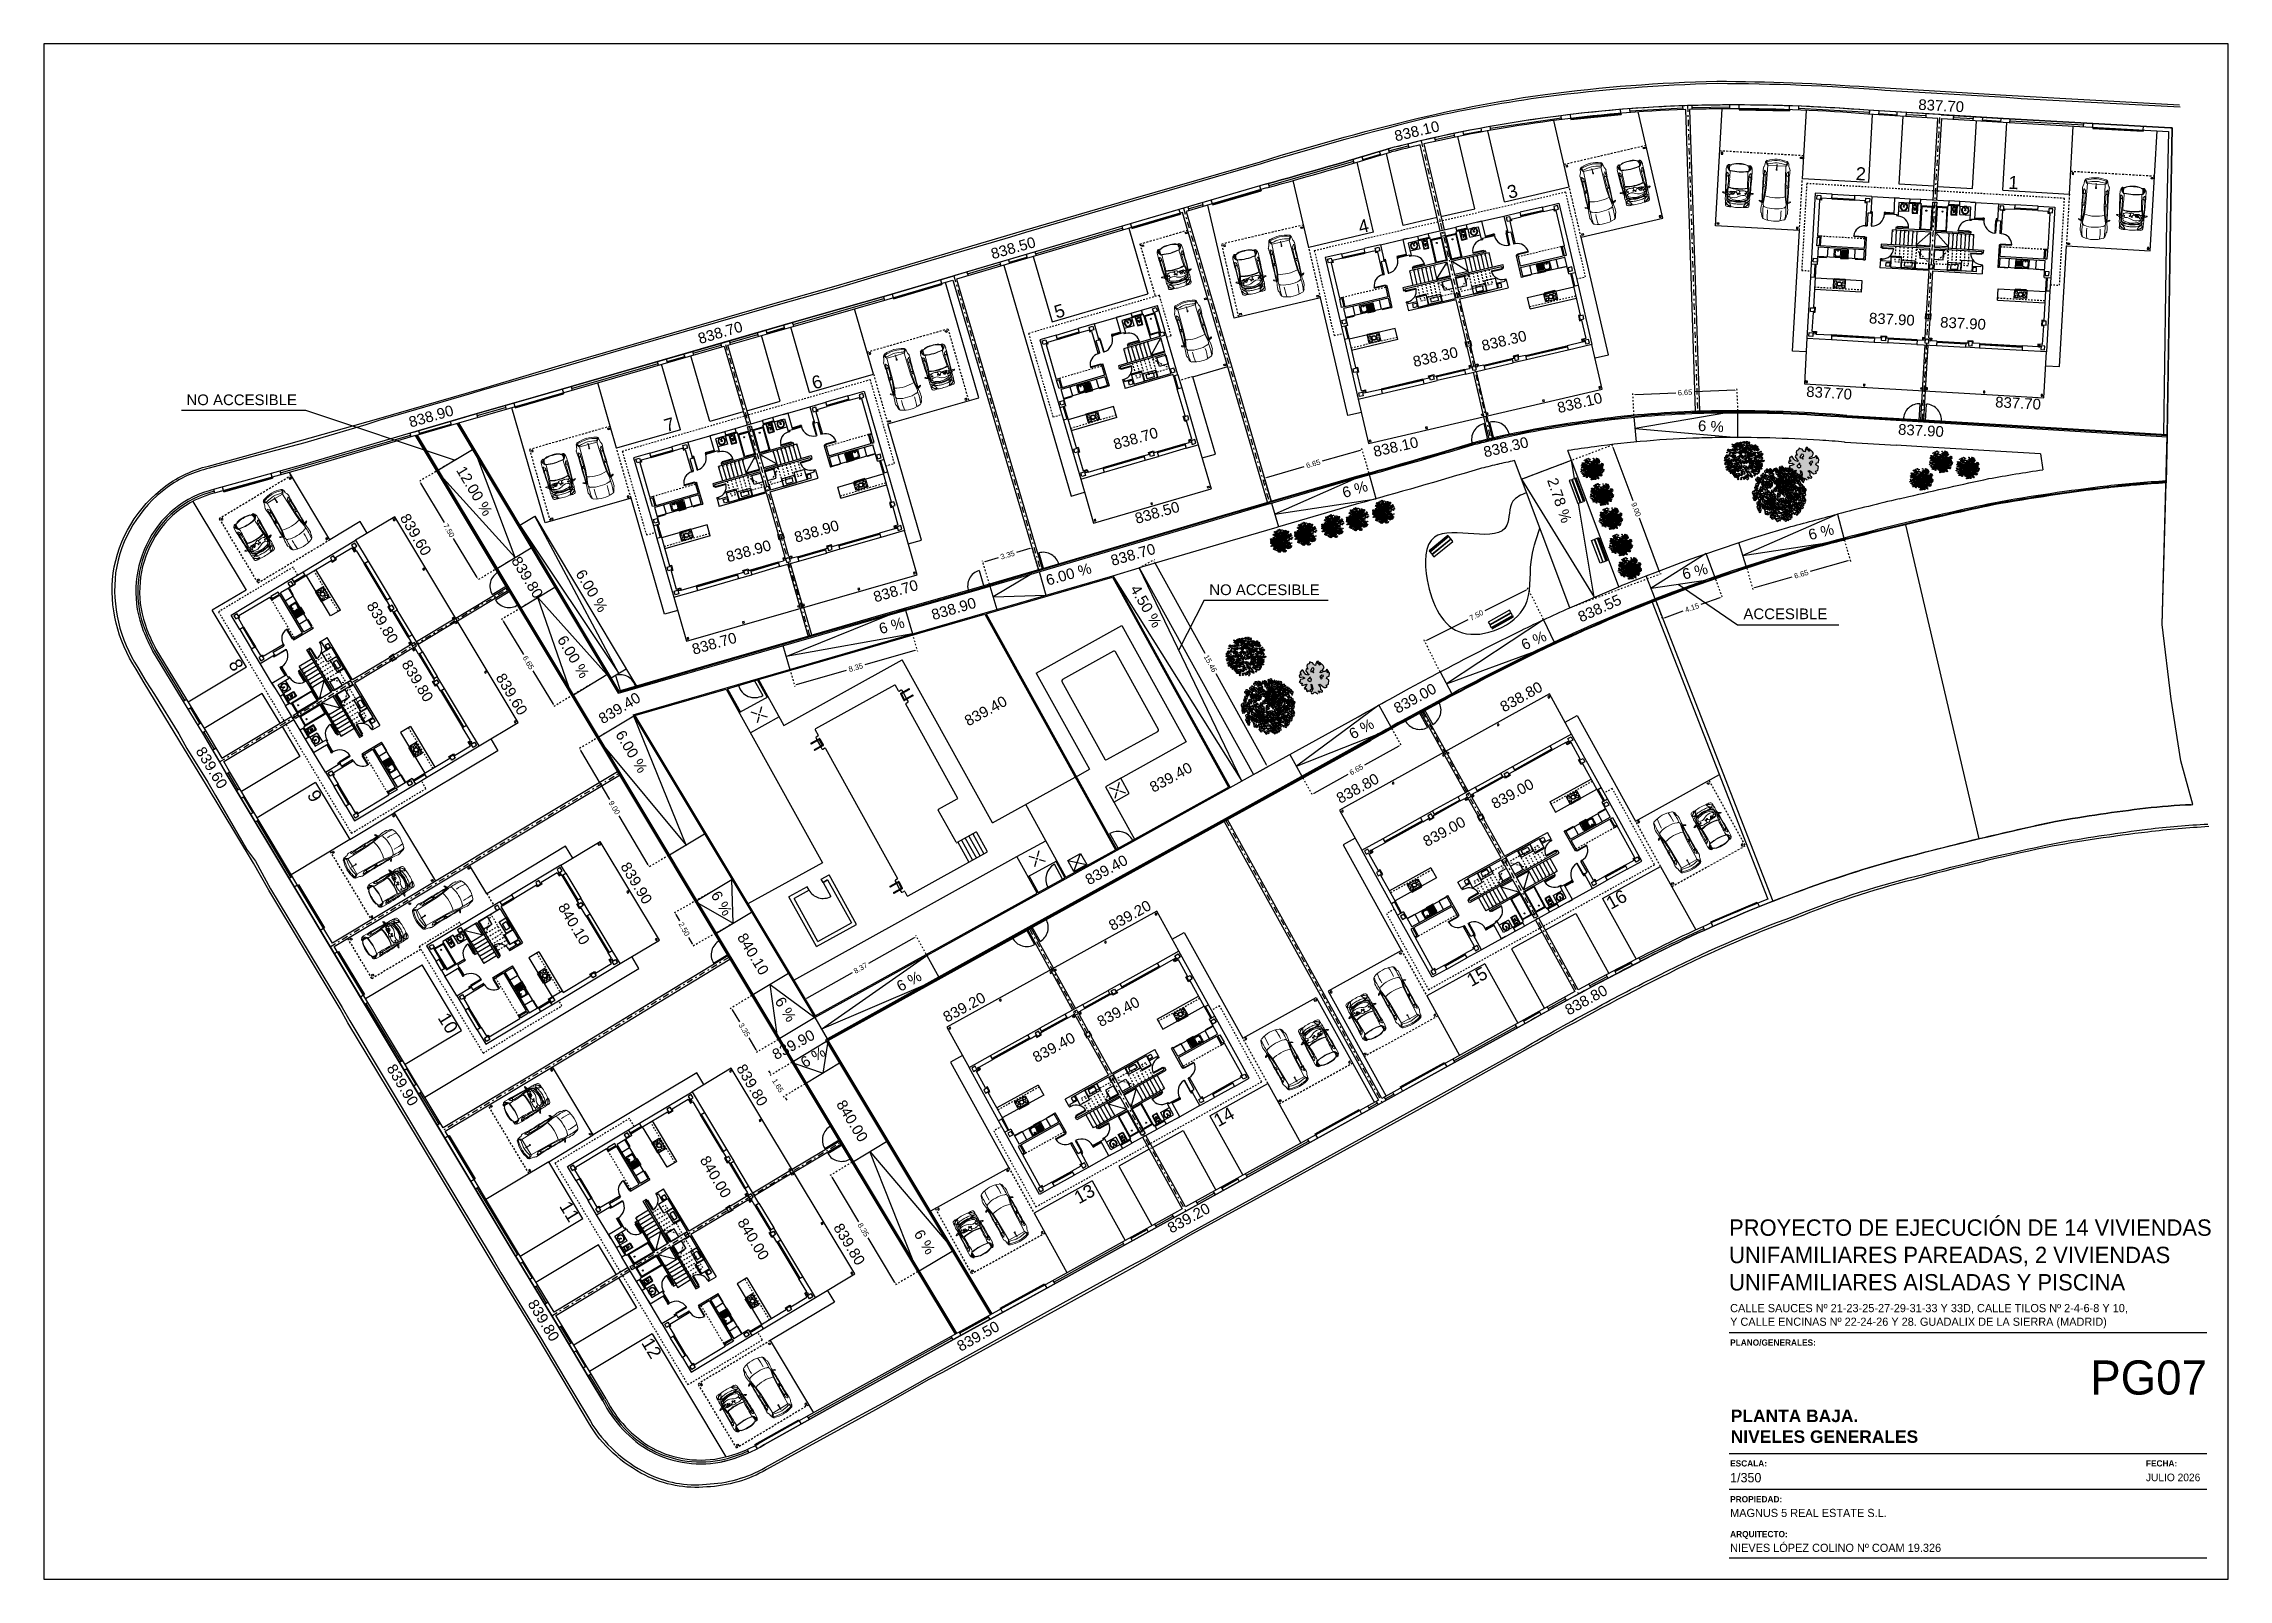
# Model space of a CAD drawing. Header units: millimetres. Extents: x 441061 to 442903, y 4515148 to 4515613.
# Drawn here: x 442108.1 to 442251.1, y 4515512.4 to 4515612.9 of the extents above; entities that cross this region are included whole.
import ezdxf
from ezdxf.enums import TextEntityAlignment as Align

# ---------------------------------------------------------------- set-up
doc = ezdxf.new("R2010")
doc.units = ezdxf.units.MM
for name, pattern in [('CONTINUA', [0]), ('CYPE_RAYAPUNTO', [0.4125, 0.2025, -0.105, 0, -0.105]), ('PUNTOS2', [0.125, 0, -0.125]), ('RAYITAS', [0.375, 0.25, -0.125])]:
    doc.linetypes.add(name, pattern=pattern)
doc.layers.add('01_cartela', color=6, linetype='Continuous', plot=False)
for name, color, linetype in [('01_cotas', 254, 'Continuous'), ('01_ejes', 10, 'Continuous'), ('01_mono BAJA', 2, 'Continuous'), ('01_niveles', 2, 'Continuous'), ('01_piscinas', 254, 'Continuous'), ('01_proyección', 4, 'RAYITAS'), ('01_texto cartela', 5, 'Continuous')]:
    doc.layers.add(name, color=color, linetype=linetype)
doc.layers.add('01_muebles_B', color=254, linetype='Continuous', lineweight=5)
doc.styles.add('Century Gothic', font='', dxfattribs={"height": 2})
doc.styles.add('Century Gothic_3', font='', dxfattribs={"height": 4.5})
doc.styles.add('Century Gothic_6', font='', dxfattribs={"height": 11})
doc.styles.add('Estilo1', font='swissel.ttf')
doc.styles.add('NIEVES2', font='sanss___.ttf')
doc.styles.add('NIEVES3', font='swisseb.ttf')
doc.styles.add('ROMANS', font='romans')
doc.styles.get('Century Gothic').set_extended_font_data('Century Gothic')
doc.styles.get('Century Gothic_3').set_extended_font_data('Century Gothic')
doc.styles.get('Century Gothic_6').set_extended_font_data('Century Gothic')
doc.dimstyles.new('DECIMAL-50', dxfattribs={"dimtxt": 0.08, "dimasz": 0.15, "dimexe": 0.09, "dimexo": 0, "dimgap": 0.09, "dimtad": 0, "dimzin": 0, "dimdsep": 46, "dimtxsty": 'ROMANS', "dimcen": 0.09, "dimclrt": 6, "dimadec": 0, "dimazin": 0, "dimtfac": 1.38, "dimtix": 1, "dimtofl": 0, "dimtmove": 2, "dimatfit": 3, "dimldrblk": 'OBLIQUE', "dimfxl": 1, "dimtolj": 1, "dimtzin": 0, "dimarcsym": 0})

# ---------------------------------------------------------------- blocks, each defined once
blk = doc.blocks.new('A$C6A825EFA')
at = {"layer": '01_mono BAJA', "color": 254}
for p, q in [((1.1, 12.5, 0), (0, 12.5, 0)), ((0, 12.5, 0), (0, 7.85, 0)), ((0.3, 12.08, 0), (0.3, 9.71, 0)), ((0.42, 12.08), (0.3, 12.08)), ((1.1, 12.2, 0), (0.42, 12.2, 0)), ((0.42, 12.2), (0.42, 12.08)), ((1.1, 12.2, 0), (1.1, 12.5, 0)), ((1.1, 12.5, 0), (2.6, 12.5, 0)), ((1.1, 12.27, 0), (2.6, 12.27, 0)), ((1.1, 12.2, 0), (2.6, 12.2, 0)), ((1.15, 12.27, 0), (1.15, 12.2, 0)), ((1.15, 12.24, 0), (1.55, 12.24, 0)), ((1.15, 12.23, 0), (1.55, 12.23, 0)), ((1.55, 12.27, 0), (1.55, 12.2, 0)), ((1.6, 12.27, 0), (1.6, 12.2, 0)), ((1.65, 12.27, 0), (1.65, 12.2, 0)), ((1.65, 12.24, 0), (2.55, 12.24, 0)), ((1.65, 12.23, 0), (2.55, 12.23, 0)), ((2.55, 12.27, 0), (2.55, 12.2, 0)), ((3.7, 12.5, 0), (2.6, 12.5, 0)), ((2.6, 12.2, 0), (2.6, 12.5, 0)), ((3.27, 12.2, 0), (2.6, 12.2, 0)), ((3.27, 12.2), (3.27, 12.08)), ((3.27, 12.08), (3.4, 12.08)), ((3.4, 12.08, 0), (3.4, 10.61, 0)), ((3.7, 12.5, 0), (3.7, 11.4, 0)), ((3.7, 12.5, 0), (5.2, 12.5, 0)), ((3.79, 11.5, 0), (3.79, 11.44, 0)), ((4.58, 11.5, 0), (4.58, 11.44, 0)), ((4.67, 11.5, 0), (4.67, 11.4, 0)), ((5.2, 11.5, 0), (4.67, 11.5, 0)), ((4.72, 11.5, 0), (4.72, 11.4, 0)), ((5.15, 11.47, 0), (4.72, 11.47, 0)), ((5.15, 11.5, 0), (5.15, 11.4, 0)), ((5.5, 12.5, 0), (5.2, 12.5, 0)), ((5.2, 12.5, 0), (5.2, 11.4, 0)), ((5.2, 12.5, 0), (6.22, 12.5, 0)), ((5.5, 12.2, 0), (5.5, 11.37, 0)), ((6.22, 12.2, 0), (5.5, 12.2, 0)), ((6.17, 11.65, 0), (5.5, 11.65, 0)), ((5.74, 12.2, 0), (5.93, 12.2, 0)), ((5.74, 12.2, 0), (5.74, 12.18, 0)), ((5.85, 12.04, 0), (5.82, 12.04, 0)), ((5.93, 12.2, 0), (5.93, 12.18, 0)), ((6.17, 11.65, 0), (6.17, 12.2, 0)), ((6.22, 12.2, 0), (6.22, 12.5, 0)), ((6.22, 12.5, 0), (6.92, 12.5, 0)), ((6.22, 12.27, 0), (6.92, 12.27, 0)), ((6.22, 12.2, 0), (6.92, 12.2, 0)), ((6.27, 12.2, 0), (6.27, 12.27, 0)), ((6.27, 12.24, 0), (6.87, 12.24, 0)), ((6.27, 12.23, 0), (6.87, 12.23, 0)), ((6.41, 12.07, 0), (6.41, 12.2, 0)), ((6.44, 11.66, 0), (6.44, 11.87, 0)), ((6.49, 11.92, 0), (6.66, 11.92, 0)), ((6.49, 11.61, 0), (6.66, 11.61, 0)), ((6.53, 11.85, 0), (6.53, 11.79, 0)), ((6.54, 11.86, 0), (6.6, 11.86, 0)), ((6.61, 11.85, 0), (6.61, 11.79, 0)), ((6.71, 11.66, 0), (6.71, 11.87, 0)), ((6.74, 12.07, 0), (6.74, 12.2, 0)), ((6.87, 12.2, 0), (6.87, 12.27, 0)), ((6.92, 12.5, 0), (8.78, 12.5, 0)), ((6.92, 12.2, 0), (6.92, 12.5, 0)), ((6.97, 12.2, 0), (6.92, 12.2, 0)), ((6.97, 12.08, 0), (6.97, 12.2, 0)), ((7.72, 12.08, 0), (6.97, 12.08, 0)), ((7.72, 10.5, 0), (7.72, 12.08, 0)), ((7.97, 10.5, 0), (7.97, 12.08, 0)), ((7.97, 12.08, 0), (8.72, 12.08, 0)), ((8.72, 12.08, 0), (8.72, 12.2, 0)), ((8.72, 12.2, 0), (8.78, 12.2, 0)), ((8.78, 12.2, 0), (8.78, 12.5, 0)), ((9.48, 12.5, 0), (8.78, 12.5, 0)), ((9.48, 12.27, 0), (8.78, 12.27, 0)), ((9.48, 12.2, 0), (8.78, 12.2, 0)), ((8.83, 12.2, 0), (8.83, 12.27, 0)), ((9.43, 12.24, 0), (8.83, 12.24, 0)), ((9.43, 12.23, 0), (8.83, 12.23, 0)), ((8.96, 12.07, 0), (8.96, 12.2, 0)), ((8.99, 11.66, 0), (8.99, 11.87, 0)), ((9.21, 11.92, 0), (9.04, 11.92, 0)), ((9.21, 11.61, 0), (9.04, 11.61, 0)), ((9.09, 11.85, 0), (9.09, 11.79, 0)), ((9.16, 11.86, 0), (9.1, 11.86, 0)), ((9.17, 11.85, 0), (9.17, 11.79, 0)), ((9.26, 11.66, 0), (9.26, 11.87, 0)), ((9.29, 12.07, 0), (9.29, 12.2, 0)), ((9.43, 12.2, 0), (9.43, 12.27, 0)), ((10.5, 12.5, 0), (9.48, 12.5, 0)), ((9.48, 12.2, 0), (9.48, 12.5, 0)), ((9.48, 12.2, 0), (10.2, 12.2, 0)), ((9.52, 11.65, 0), (9.52, 12.2, 0)), ((9.52, 11.65, 0), (10.2, 11.65, 0)), ((9.96, 12.2, 0), (9.77, 12.2, 0)), ((9.77, 12.2, 0), (9.77, 12.18, 0)), ((9.85, 12.04, 0), (9.88, 12.04, 0)), ((9.96, 12.2, 0), (9.96, 12.18, 0)), ((10.2, 12.5, 0), (10.5, 12.5, 0)), ((10.2, 12.2, 0), (10.2, 11.37, 0)), ((10.5, 12.5, 0), (10.5, 11.4, 0)), ((10.5, 12.5, 0), (12, 12.5, 0)), ((10.5, 11.5, 0), (11.03, 11.5, 0)), ((10.55, 11.5, 0), (10.55, 11.4, 0)), ((10.55, 11.47, 0), (10.98, 11.47, 0)), ((10.98, 11.5, 0), (10.98, 11.4, 0)), ((11.03, 11.5, 0), (11.03, 11.4, 0)), ((11.12, 11.5, 0), (11.12, 11.44, 0)), ((11.91, 11.5, 0), (11.91, 11.44, 0)), ((12, 12.5, 0), (13.1, 12.5, 0)), ((12, 12.5, 0), (12, 11.4, 0)), ((12.3, 12.08, 0), (12.3, 10.61, 0)), ((12.42, 12.08), (12.3, 12.08)), ((12.42, 12.2, 0), (13.1, 12.2, 0)), ((12.42, 12.2), (12.42, 12.08)), ((13.1, 12.2, 0), (13.1, 12.5, 0)), ((14.6, 12.5, 0), (13.1, 12.5, 0)), ((14.6, 12.27, 0), (13.1, 12.27, 0)), ((14.6, 12.2, 0), (13.1, 12.2, 0)), ((13.15, 12.27, 0), (13.15, 12.2, 0)), ((14.05, 12.24, 0), (13.15, 12.24, 0)), ((14.05, 12.23, 0), (13.15, 12.23, 0)), ((14.05, 12.27, 0), (14.05, 12.2, 0)), ((14.1, 12.27, 0), (14.1, 12.2, 0)), ((14.15, 12.27, 0), (14.15, 12.2, 0)), ((14.55, 12.24, 0), (14.15, 12.24, 0)), ((14.55, 12.23, 0), (14.15, 12.23, 0)), ((14.55, 12.27, 0), (14.55, 12.2, 0)), ((14.6, 12.5, 0), (15.7, 12.5, 0)), ((14.6, 12.2, 0), (14.6, 12.5, 0)), ((14.6, 12.2, 0), (15.27, 12.2, 0)), ((15.27, 12.2), (15.27, 12.08)), ((15.27, 12.08), (15.4, 12.08)), ((15.32, 12.2, 0), (15.32, 12.12, 0)), ((15.32, 12.12, 0), (15.4, 12.12, 0)), ((15.4, 12.08, 0), (15.4, 9.71, 0)), ((15.7, 12.5, 0), (15.7, 7.85, 0)), ((3.4, 10.61, 0), (3.5, 10.61, 0)), ((3.4, 10.56, 0), (3.4, 10.61, 0)), ((3.4, 10.56, 0), (3.5, 10.56, 0)), ((3.7, 11.4, 0), (3.5, 11.4, 0)), ((3.5, 11.4, 0), (3.5, 10.61, 0)), ((3.5, 10.61, 0), (3.5, 10.56, 0)), ((3.71, 11.4, 0), (3.77, 11.4, 0)), ((3.77, 11.43, 0), (3.77, 11.4, 0)), ((4.6, 11.43, 0), (4.6, 11.4, 0)), ((5.2, 11.4, 0), (4.67, 11.4, 0)), ((5.15, 11.43, 0), (4.72, 11.43, 0)), ((5.18, 9.42, 0), (5.18, 10.4, 0)), ((5.4, 10.4, 0), (5.18, 10.4, 0)), ((5.4, 11.4, 0), (5.2, 11.4, 0)), ((5.4, 11.4, 0), (5.4, 11.37, 0)), ((5.5, 11.37, 0), (5.4, 11.37, 0)), ((5.4, 11.37, 0), (5.4, 11.32, 0)), ((5.5, 11.32, 0), (5.4, 11.32, 0)), ((6.22, 10.59, 0), (5.4, 10.59, 0)), ((5.4, 10.59, 0), (5.4, 10.54, 0)), ((5.4, 10.54, 0), (5.4, 10.4, 0)), ((5.5, 10.54, 0), (5.4, 10.54, 0)), ((7.7, 10.4, 0), (5.4, 10.4, 0)), ((5.45, 9.42, 0), (5.45, 10.4, 0)), ((5.5, 11.32, 0), (5.5, 11.37, 0)), ((5.5, 10.54, 0), (5.5, 10.63, 0)), ((6.22, 10.63, 0), (5.5, 10.63, 0)), ((5.5, 10.54, 0), (5.5, 10.5, 0)), ((7.72, 10.5, 0), (5.5, 10.5, 0)), ((5.72, 9.42, 0), (5.72, 10.4, 0)), ((5.99, 9.42, 0), (5.99, 10.4, 0)), ((6.22, 10.59, 0), (6.22, 10.63, 0)), ((6.26, 9.42, 0), (6.26, 10.4, 0)), ((6.53, 9.42, 0), (6.53, 10.4, 0)), ((6.8, 9.42, 0), (6.8, 10.4, 0)), ((6.8, 9.5, 0), (7.7, 10.4, 0)), ((7.7, 9.42, 0), (7.7, 10.4, 0)), ((8, 10.4, 0), (10.3, 10.4, 0)), ((8, 9.42, 0), (8, 10.4, 0)), ((8.9, 9.5, 0), (8, 10.4, 0)), ((8.02, 10.5, 0), (10.2, 10.5, 0)), ((8.9, 9.42, 0), (8.9, 10.4, 0)), ((9.17, 9.42, 0), (9.17, 10.4, 0)), ((9.44, 9.42, 0), (9.44, 10.4, 0)), ((9.48, 10.59, 0), (9.48, 10.63, 0)), ((9.48, 10.63, 0), (10.2, 10.63, 0)), ((9.48, 10.59, 0), (10.3, 10.59, 0)), ((9.71, 9.42, 0), (9.71, 10.4, 0)), ((9.98, 9.42, 0), (9.98, 10.4, 0)), ((10.2, 11.37, 0), (10.3, 11.37, 0)), ((10.2, 11.32, 0), (10.2, 11.37, 0)), ((10.2, 11.32, 0), (10.3, 11.32, 0)), ((10.2, 10.54, 0), (10.2, 10.63, 0)), ((10.2, 10.54, 0), (10.2, 10.5, 0)), ((10.2, 10.54, 0), (10.3, 10.54, 0)), ((10.25, 9.42, 0), (10.25, 10.4, 0)), ((10.3, 11.4, 0), (10.5, 11.4, 0)), ((10.3, 11.4, 0), (10.3, 11.37, 0)), ((10.3, 11.37, 0), (10.3, 11.32, 0)), ((10.3, 10.59, 0), (10.3, 10.54, 0)), ((10.3, 10.54, 0), (10.3, 10.4, 0)), ((10.3, 10.4, 0), (10.52, 10.4, 0)), ((10.5, 11.4, 0), (11.03, 11.4, 0)), ((10.52, 9.42, 0), (10.52, 10.4, 0)), ((10.55, 11.43, 0), (10.98, 11.43, 0)), ((11.1, 11.43, 0), (11.1, 11.4, 0)), ((11.93, 11.43, 0), (11.93, 11.4, 0)), ((11.99, 11.4, 0), (11.93, 11.4, 0)), ((12, 11.4, 0), (12.2, 11.4, 0)), ((12.2, 11.4, 0), (12.2, 10.61, 0)), ((12.3, 10.61, 0), (12.2, 10.61, 0)), ((12.2, 10.61, 0), (12.2, 10.56, 0)), ((12.3, 10.56, 0), (12.2, 10.56, 0)), ((12.3, 10.56, 0), (12.3, 10.61, 0)), ((0.52, 9.71, 0), (0.3, 9.71, 0)), ((3.4, 8.98, 0), (0.42, 8.98, 0)), ((0.42, 7.85, 0), (0.42, 8.98, 0)), ((0.52, 9.71, 0), (0.52, 9.08, 0)), ((3.4, 9.08, 0), (0.52, 9.08, 0)), ((1.02, 8.98, 0), (1.02, 8.38, 0)), ((1.46, 8.43, 0), (1.46, 8.92, 0)), ((1.46, 8.92, 0), (2.36, 8.92, 0)), ((1.92, 8.85, 0), (2.32, 8.85, 0)), ((1.92, 8.83, 0), (2.32, 8.83, 0)), ((1.92, 8.8, 0), (2.32, 8.8, 0)), ((1.92, 8.78, 0), (2.32, 8.78, 0)), ((1.92, 8.75, 0), (2.32, 8.75, 0)), ((1.92, 8.73, 0), (2.32, 8.73, 0)), ((1.92, 8.7, 0), (2.32, 8.7, 0)), ((1.92, 8.68, 0), (2.32, 8.68, 0)), ((1.92, 8.65, 0), (2.32, 8.65, 0)), ((1.92, 8.63, 0), (2.32, 8.63, 0)), ((1.92, 8.6, 0), (2.32, 8.6, 0)), ((2.36, 8.92, 0), (2.36, 8.43, 0)), ((2.68, 9.83, 0), (2.68, 9.87, 0)), ((2.68, 9.87, 0), (3.4, 9.87, 0)), ((2.68, 9.83, 0), (3.5, 9.83, 0)), ((2.8, 8.98, 0), (2.8, 8.38, 0)), ((3.4, 9.78, 0), (3.4, 9.87, 0)), ((3.4, 9.78, 0), (3.4, 9.08, 0)), ((3.4, 9.78, 0), (3.5, 9.78, 0)), ((3.4, 8.98, 0), (3.4, 8.33, 0)), ((3.5, 9.83, 0), (3.5, 9.78, 0)), ((3.5, 9.78, 0), (3.5, 8.33, 0)), ((7.7, 9.42, 0), (4.5, 9.42, 0)), ((4.5, 9.42, 0), (4.5, 9.24, 0)), ((4.5, 9.42, 0), (4.5, 9.24, 0)), ((4.6, 9.24, 0), (4.5, 9.24, 0)), ((4.5, 9.19, 0), (4.5, 9.24, 0)), ((5.32, 9.19, 0), (4.5, 9.19, 0)), ((7.7, 9.32, 0), (4.6, 9.32, 0)), ((4.6, 9.32, 0), (4.6, 9.24, 0)), ((4.6, 9.32, 0), (4.6, 9.24, 0)), ((4.6, 9.24, 0), (4.6, 9.14, 0)), ((5.32, 9.14, 0), (4.6, 9.14, 0)), ((5.88, 8.6, 0), (5.18, 8.6, 0)), ((5.32, 9.19, 0), (5.32, 9.14, 0)), ((6.8, 9.5, 0), (7.7, 9.5, 0)), ((7.7, 8.33, 0), (7.7, 9.32, 0)), ((8.9, 9.5, 0), (8, 9.5, 0)), ((8, 9.42, 0), (11.2, 9.42, 0)), ((8, 8.33, 0), (8, 9.32, 0)), ((8, 9.32, 0), (11.1, 9.32, 0)), ((10.38, 9.19, 0), (10.38, 9.14, 0)), ((10.38, 9.19, 0), (11.2, 9.19, 0)), ((10.38, 9.14, 0), (11.1, 9.14, 0)), ((11.1, 9.32, 0), (11.1, 9.24, 0)), ((11.1, 9.32, 0), (11.1, 9.24, 0)), ((11.1, 9.24, 0), (11.2, 9.24, 0)), ((11.1, 9.24, 0), (11.1, 9.14, 0)), ((11.2, 9.42, 0), (11.2, 9.24, 0)), ((11.2, 9.42, 0), (11.2, 9.24, 0)), ((11.2, 9.19, 0), (11.2, 9.24, 0)), ((13.02, 9.83, 0), (12.2, 9.83, 0)), ((12.2, 9.83, 0), (12.2, 9.78, 0)), ((12.2, 9.78, 0), (12.2, 8.33, 0)), ((12.3, 9.78, 0), (12.2, 9.78, 0)), ((12.3, 9.78, 0), (12.3, 9.87, 0)), ((13.02, 9.87, 0), (12.3, 9.87, 0)), ((12.3, 9.78, 0), (12.3, 9.08, 0)), ((12.3, 9.08, 0), (15.18, 9.08, 0)), ((12.3, 8.98, 0), (15.27, 8.98, 0)), ((12.3, 8.98, 0), (12.3, 8.33, 0)), ((12.9, 8.98, 0), (12.9, 8.38, 0)), ((13.02, 9.83, 0), (13.02, 9.87, 0)), ((13.34, 8.92, 0), (13.34, 8.43, 0)), ((14.24, 8.92, 0), (13.34, 8.92, 0)), ((13.78, 8.85, 0), (13.38, 8.85, 0)), ((13.78, 8.83, 0), (13.38, 8.83, 0)), ((13.78, 8.8, 0), (13.38, 8.8, 0)), ((13.78, 8.78, 0), (13.38, 8.78, 0)), ((13.78, 8.75, 0), (13.38, 8.75, 0)), ((13.78, 8.73, 0), (13.38, 8.73, 0)), ((13.78, 8.7, 0), (13.38, 8.7, 0)), ((13.78, 8.68, 0), (13.38, 8.68, 0)), ((13.78, 8.65, 0), (13.38, 8.65, 0)), ((13.78, 8.63, 0), (13.38, 8.63, 0)), ((13.78, 8.6, 0), (13.38, 8.6, 0)), ((14.24, 8.43, 0), (14.24, 8.92, 0)), ((14.68, 8.98, 0), (14.68, 8.38, 0)), ((15.18, 9.71, 0), (15.18, 9.08, 0)), ((15.18, 9.71, 0), (15.4, 9.71, 0)), ((15.27, 7.85, 0), (15.27, 8.98, 0)), ((0.42, 7.85, 0), (0, 7.85, 0)), ((0, 7.85, 0), (0, 7, 0)), ((0.23, 7.85, 0), (0.23, 7, 0)), ((0.23, 7.81, 0), (0.3, 7.81, 0)), ((0.26, 7.05, 0), (0.26, 7.81, 0)), ((0.27, 7.05, 0), (0.27, 7.81, 0)), ((0.3, 7.85, 0), (0.3, 7, 0)), ((3.4, 8.38, 0), (0.42, 8.38, 0)), ((2.36, 8.43, 0), (1.46, 8.43, 0)), ((1.92, 8.58, 0), (2.32, 8.58, 0)), ((1.92, 8.55, 0), (2.32, 8.55, 0)), ((1.92, 8.53, 0), (2.32, 8.53, 0)), ((1.92, 8.5, 0), (2.32, 8.5, 0)), ((3.4, 8.33, 0), (3.5, 8.33, 0)), ((4.5, 8.41, 0), (4.5, 8.46, 0)), ((4.6, 8.46, 0), (4.5, 8.46, 0)), ((4.5, 8.41, 0), (4.5, 7.87, 0)), ((4.6, 8.41, 0), (4.5, 8.41, 0)), ((7.72, 7.87, 0), (4.5, 7.87, 0)), ((4.6, 8.46, 0), (4.6, 8.41, 0)), ((4.6, 8.41, 0), (4.6, 8.33, 0)), ((5.18, 8.33, 0), (4.6, 8.33, 0)), ((5.18, 8.33, 0), (5.18, 7.97, 0)), ((5.18, 7.97, 0), (7.67, 7.97, 0)), ((5.9, 7.99, 0), (5.9, 8.47, 0)), ((5.9, 7.99, 0), (6.77, 7.99, 0)), ((6.77, 7.99, 0), (6.77, 8.47, 0)), ((7.7, 8.33, 0), (7.67, 8.33, 0)), ((7.7, 8.33, 0), (7.67, 8.33, 0)), ((7.67, 8.33, 0), (7.67, 7.97, 0)), ((7.72, 5.05, 0), (7.72, 7.87, 0)), ((7.97, 5.05, 0), (7.97, 7.87, 0)), ((7.97, 7.87, 0), (11.2, 7.87, 0)), ((8, 8.33, 0), (8.02, 8.33, 0)), ((8, 8.33, 0), (8.02, 8.33, 0)), ((8.02, 8.33, 0), (8.02, 7.97, 0)), ((10.52, 7.97, 0), (8.02, 7.97, 0)), ((8.93, 7.99, 0), (8.93, 8.47, 0)), ((9.8, 7.99, 0), (8.93, 7.99, 0)), ((9.8, 7.99, 0), (9.8, 8.47, 0)), ((10.52, 8.33, 0), (11.1, 8.33, 0)), ((10.52, 8.33, 0), (10.52, 7.97, 0)), ((11.1, 8.46, 0), (11.1, 8.41, 0)), ((11.1, 8.46, 0), (11.2, 8.46, 0)), ((11.1, 8.41, 0), (11.1, 8.33, 0)), ((11.1, 8.41, 0), (11.2, 8.41, 0)), ((11.2, 8.41, 0), (11.2, 8.46, 0)), ((11.2, 8.41, 0), (11.2, 7.87, 0)), ((12.3, 8.33, 0), (12.2, 8.33, 0)), ((12.3, 8.38, 0), (15.27, 8.38, 0)), ((13.34, 8.43, 0), (14.24, 8.43, 0)), ((13.78, 8.58, 0), (13.38, 8.58, 0)), ((13.78, 8.55, 0), (13.38, 8.55, 0)), ((13.78, 8.53, 0), (13.38, 8.53, 0)), ((13.78, 8.5, 0), (13.38, 8.5, 0)), ((15.27, 7.85, 0), (15.7, 7.85, 0)), ((15.4, 7.85, 0), (15.4, 7, 0)), ((15.47, 7.81, 0), (15.4, 7.81, 0)), ((15.43, 7.05, 0), (15.43, 7.81, 0)), ((15.44, 7.05, 0), (15.44, 7.81, 0)), ((15.47, 7.85, 0), (15.47, 7, 0)), ((15.7, 7.85, 0), (15.7, 7, 0)), ((0.3, 7, 0), (0, 7, 0)), ((0, 7, 0), (0, 3, 0)), ((0.23, 7.05, 0), (0.3, 7.05, 0)), ((0.3, 7, 0), (0.3, 5.05, 0)), ((3.4, 6.95, 0), (0.3, 6.95, 0)), ((3.4, 6.2, 0), (0.3, 6.2, 0)), ((3.4, 6.2, 0), (3.4, 6.95, 0)), ((12.3, 6.95, 0), (15.4, 6.95, 0)), ((12.3, 6.2, 0), (12.3, 6.95, 0)), ((12.3, 6.2, 0), (15.4, 6.2, 0)), ((15.47, 7.05, 0), (15.4, 7.05, 0)), ((15.4, 7, 0), (15.7, 7, 0)), ((15.4, 7, 0), (15.4, 5.05, 0)), ((15.7, 7, 0), (15.7, 3, 0)), ((0.3, 4.7, 0), (0.3, 3.47, 0)), ((7.67, 4.7, 0), (7.67, 5.05, 0)), ((7.67, 5.05, 0), (7.72, 5.05, 0)), ((7.72, 4.7, 0), (7.67, 4.7, 0)), ((7.72, 3.47, 0), (7.72, 4.7, 0)), ((8.02, 5.05, 0), (7.97, 5.05, 0)), ((7.97, 3.47, 0), (7.97, 4.7, 0)), ((7.97, 4.7, 0), (8.02, 4.7, 0)), ((8.02, 4.7, 0), (8.02, 5.05, 0)), ((15.4, 4.7, 0), (15.4, 3.47, 0)), ((0, 3, 0), (1.6, 3, 0)), ((0, 3), (0, 0, 0)), ((0.3, 3.47, 0), (0.59, 3.47, 0)), ((0.59, 3.47, 0), (0.59, 3.3, 0)), ((0.59, 3.3, 0), (1.6, 3.3, 0)), ((1.6, 3.3, 0), (1.6, 3, 0)), ((4.4, 3.3, 0), (1.6, 3.3, 0)), ((4.4, 3.23, 0), (1.6, 3.23, 0)), ((1.6, 3, 0), (4.4, 3, 0)), ((1.65, 3.3, 0), (1.65, 3.23, 0)), ((1.65, 3.27, 0), (3.35, 3.27, 0)), ((1.65, 3.26, 0), (3.35, 3.26, 0)), ((3.35, 3.3, 0), (3.35, 3.23, 0)), ((3.4, 3.3, 0), (3.4, 3.23, 0)), ((3.45, 3.3, 0), (3.45, 3.23, 0)), ((4.35, 3.27, 0), (3.45, 3.27, 0)), ((4.35, 3.26, 0), (3.45, 3.26, 0)), ((4.35, 3.3, 0), (4.35, 3.23, 0)), ((4.4, 3.3, 0), (4.4, 3, 0)), ((4.4, 3.3, 0), (4.83, 3.3, 0)), ((4.4, 3, 0), (5.3, 3, 0)), ((5.3, 3.3, 0), (5.18, 3.3, 0)), ((7.2, 3.3, 0), (5.3, 3.3, 0)), ((5.3, 3.3, 0), (5.3, 3, 0)), ((7.2, 3.23, 0), (5.3, 3.23, 0)), ((7.2, 3, 0), (5.3, 3, 0)), ((5.35, 3.3, 0), (5.35, 3.23, 0)), ((5.35, 3.27, 0), (6.15, 3.27, 0)), ((5.35, 3.26, 0), (6.15, 3.26, 0)), ((6.15, 3.3, 0), (6.15, 3.23, 0)), ((6.2, 3.3, 0), (6.2, 3.23, 0)), ((6.25, 3.3, 0), (6.25, 3.23, 0)), ((7.15, 3.27, 0), (6.25, 3.27, 0)), ((7.15, 3.26, 0), (6.25, 3.26, 0)), ((7.15, 3.3, 0), (7.15, 3.23, 0)), ((7.2, 3.3, 0), (7.55, 3.3, 0)), ((7.2, 3.3, 0), (7.2, 3, 0)), ((7.2, 3, 0), (8.5, 3, 0)), ((7.72, 3.47, 0), (7.55, 3.47, 0)), ((7.55, 3.47, 0), (7.55, 3.3, 0)), ((7.75, 0, 0), (7.75, 3, 0)), ((7.95, 0, 0), (7.95, 3, 0)), ((7.97, 3.47, 0), (8.15, 3.47, 0)), ((8.15, 3.47, 0), (8.15, 3.3, 0)), ((8.5, 3.3, 0), (8.15, 3.3, 0)), ((8.5, 3.3, 0), (10.4, 3.3, 0)), ((8.5, 3.3, 0), (8.5, 3, 0)), ((8.5, 3.23, 0), (10.4, 3.23, 0)), ((8.5, 3, 0), (10.4, 3, 0)), ((8.55, 3.3, 0), (8.55, 3.23, 0)), ((8.55, 3.27, 0), (9.45, 3.27, 0)), ((8.55, 3.26, 0), (9.45, 3.26, 0)), ((9.45, 3.3, 0), (9.45, 3.23, 0)), ((9.5, 3.3, 0), (9.5, 3.23, 0)), ((9.55, 3.3, 0), (9.55, 3.23, 0)), ((10.35, 3.27, 0), (9.55, 3.27, 0)), ((10.35, 3.26, 0), (9.55, 3.26, 0)), ((10.35, 3.3, 0), (10.35, 3.23, 0)), ((10.4, 3.3, 0), (10.4, 3, 0)), ((10.4, 3.3, 0), (10.52, 3.3, 0)), ((11.3, 3, 0), (10.4, 3, 0)), ((11.3, 3.3, 0), (10.87, 3.3, 0)), ((11.3, 3.3, 0), (11.3, 3, 0)), ((11.3, 3.3, 0), (14.1, 3.3, 0)), ((11.3, 3.23, 0), (14.1, 3.23, 0)), ((14.1, 3, 0), (11.3, 3, 0)), ((11.35, 3.3, 0), (11.35, 3.23, 0)), ((11.35, 3.27, 0), (12.25, 3.27, 0)), ((11.35, 3.26, 0), (12.25, 3.26, 0)), ((12.25, 3.3, 0), (12.25, 3.23, 0)), ((12.3, 3.3, 0), (12.3, 3.23, 0)), ((12.35, 3.3, 0), (12.35, 3.23, 0)), ((14.05, 3.27, 0), (12.35, 3.27, 0)), ((14.05, 3.26, 0), (12.35, 3.26, 0)), ((14.05, 3.3, 0), (14.05, 3.23, 0)), ((15.11, 3.3, 0), (14.1, 3.3, 0)), ((14.1, 3.3, 0), (14.1, 3, 0)), ((15.7, 3, 0), (14.1, 3, 0)), ((15.4, 3.47, 0), (15.11, 3.47, 0)), ((15.11, 3.47, 0), (15.11, 3.3, 0)), ((15.7, 0, 0), (15.7, 3)), ((0, 0, 0), (15.7, 0, 0))]:
    blk.add_line(p, q, dxfattribs=at)
for points in [[(0.37, 12.12), (0.12, 12.12), (0.12, 12.37), (0.37, 12.37), (0.37, 12.12)], [(3.57, 12.12), (3.32, 12.12), (3.32, 12.37), (3.57, 12.37), (3.57, 12.12)], [(7.72, 12.37), (7.97, 12.37), (7.97, 12.12), (7.72, 12.12), (7.72, 12.37)], [(12.12, 12.12), (12.37, 12.12), (12.37, 12.37), (12.12, 12.37), (12.12, 12.12)], [(15.32, 12.12), (15.57, 12.12), (15.57, 12.37), (15.32, 12.37), (15.32, 12.12)], [(0.37, 8), (0.12, 8), (0.12, 8.25), (0.37, 8.25), (0.37, 8)], [(5.13, 8), (4.88, 8), (4.88, 8.25), (5.13, 8.25), (5.13, 8)], [(7.72, 8), (7.97, 8), (7.97, 8.25), (7.72, 8.25), (7.72, 8)], [(10.57, 8), (10.82, 8), (10.82, 8.25), (10.57, 8.25), (10.57, 8)], [(15.32, 8), (15.57, 8), (15.57, 8.25), (15.32, 8.25), (15.32, 8)], [(0.37, 4.75), (0.12, 4.75), (0.12, 5), (0.37, 5), (0.37, 4.75)], [(7.72, 4.75), (7.97, 4.75), (7.97, 5), (7.72, 5), (7.72, 4.75)], [(15.32, 4.75), (15.57, 4.75), (15.57, 5), (15.32, 5), (15.32, 4.75)], [(0.37, 3.13), (0.12, 3.13), (0.12, 3.38), (0.37, 3.38), (0.37, 3.13)], [(5.13, 3.13), (4.88, 3.13), (4.88, 3.38), (5.13, 3.38), (5.13, 3.13)], [(7.72, 3.13), (7.97, 3.13), (7.97, 3.38), (7.72, 3.38), (7.72, 3.13)], [(10.57, 3.13), (10.82, 3.13), (10.82, 3.38), (10.57, 3.38), (10.57, 3.13)], [(15.32, 3.13), (15.57, 3.13), (15.57, 3.38), (15.32, 3.38), (15.32, 3.13)], [(3.97, 0.2), (3.87, 0.2), (3.87, 0.1), (3.97, 0.1)], [(11.83, 0.2), (11.73, 0.2), (11.73, 0.1), (11.83, 0.1)]]:
    blk.add_lwpolyline(points, close=True, dxfattribs=at)
at = {"layer": '01_mono BAJA', "color": 254, "elevation": 0}
for points in [[(3.79, 11.51), (3.79, 11.5), (3.7, 11.5), (3.7, 11.51)], [(3.77, 11.4), (3.7, 11.4), (3.7, 11.5), (3.77, 11.5)], [(3.79, 11.44), (3.79, 11.43), (3.77, 11.43), (3.77, 11.44)], [(4.58, 11.51), (4.58, 11.5), (4.67, 11.5), (4.67, 11.51)], [(4.58, 11.44), (4.58, 11.43), (4.6, 11.43), (4.6, 11.44)], [(6.97, 12.08), (7.72, 12.08), (7.72, 10.5), (6.97, 10.5)], [(7.02, 12.03), (7.67, 12.03), (7.67, 10.55), (7.02, 10.55)], [(8.72, 12.08), (7.97, 12.08), (7.97, 10.5), (8.72, 10.5)], [(8.68, 12.03), (8.02, 12.03), (8.02, 10.55), (8.68, 10.55)], [(11.12, 11.51), (11.12, 11.5), (11.03, 11.5), (11.03, 11.51)], [(11.12, 11.44), (11.12, 11.43), (11.1, 11.43), (11.1, 11.44)], [(11.91, 11.51), (11.91, 11.5), (12, 11.5), (12, 11.51)], [(11.91, 11.44), (11.91, 11.43), (11.93, 11.43), (11.93, 11.44)], [(11.93, 11.4), (12, 11.4), (12, 11.5), (11.93, 11.5)], [(3.77, 11.4), (3.77, 11.39), (3.7, 11.39), (3.7, 11.4)], [(3.77, 11.39), (3.77, 10.57), (3.81, 10.57), (3.81, 11.39)], [(4.6, 11.4), (4.6, 11.39), (4.67, 11.39), (4.67, 11.4)], [(11.1, 11.4), (11.1, 11.39), (11.03, 11.39), (11.03, 11.4)], [(11.93, 11.39), (11.93, 10.57), (11.89, 10.57), (11.89, 11.39)], [(11.93, 11.4), (11.93, 11.39), (12, 11.39), (12, 11.4)], [(0.3, 9.64), (0.45, 9.64), (0.45, 9.08), (0.3, 9.08)], [(5.18, 8.67), (5.18, 7.97), (5.88, 7.97), (5.88, 8.67)], [(7.1, 9.23), (7.7, 9.23), (7.7, 8.63), (7.1, 8.63)], [(8.6, 9.23), (8, 9.23), (8, 8.63), (8.6, 8.63)], [(10.52, 8.67), (10.52, 7.97), (9.82, 7.97), (9.82, 8.67)], [(15.4, 9.64), (15.25, 9.64), (15.25, 9.08), (15.4, 9.08)], [(0.48, 8.36), (0.48, 8.34), (0.98, 8.34), (0.98, 8.36)], [(1.89, 8.36), (1.89, 8.34), (2.39, 8.34), (2.39, 8.36)], [(2.85, 8.36), (2.85, 8.34), (3.35, 8.34), (3.35, 8.36)], [(5.88, 8.47), (6.8, 8.47), (6.8, 7.97), (5.88, 7.97)], [(6.1, 8.36), (6.58, 8.36), (6.58, 8.08), (6.1, 8.08)], [(9.82, 8.47), (8.9, 8.47), (8.9, 7.97), (9.82, 7.97)], [(9.6, 8.36), (9.12, 8.36), (9.12, 8.08), (9.6, 8.08)], [(12.85, 8.36), (12.85, 8.34), (12.35, 8.34), (12.35, 8.36)], [(13.81, 8.36), (13.81, 8.34), (13.31, 8.34), (13.31, 8.36)], [(15.22, 8.36), (15.22, 8.34), (14.72, 8.34), (14.72, 8.36)], [(1.51, 6.41), (2.31, 6.41), (2.31, 6.91), (1.51, 6.91)], [(2.28, 6.97), (1.55, 6.97), (1.55, 6.99), (2.28, 6.99)], [(14.19, 6.41), (13.39, 6.41), (13.39, 6.91), (14.19, 6.91)], [(13.42, 6.97), (14.15, 6.97), (14.15, 6.99), (13.42, 6.99)], [(0.42, 3.42), (0.54, 3.42), (0.54, 3.3), (0.42, 3.3)], [(7.6, 3.42), (7.72, 3.42), (7.72, 3.3), (7.6, 3.3)], [(8.1, 3.42), (7.97, 3.42), (7.97, 3.3), (8.1, 3.3)], [(15.27, 3.42), (15.16, 3.42), (15.16, 3.3), (15.27, 3.3)], [(0.19, 0.2), (0.09, 0.2), (0.09, 0.1), (0.19, 0.1)], [(7.64, 0.2), (7.74, 0.2), (7.74, 0.1), (7.64, 0.1)], [(8.06, 0.2), (7.96, 0.2), (7.96, 0.1), (8.06, 0.1)], [(15.61, 0.2), (15.51, 0.2), (15.51, 0.1), (15.61, 0.1)]]:
    blk.add_lwpolyline(points, close=True, dxfattribs=at)
for points in [[(4.6, 11.5), (4.6, 11.4)], [(4.67, 11.4), (4.67, 11.5)], [(11.03, 11.4), (11.03, 11.5)], [(11.1, 11.5), (11.1, 11.4)], [(7.1, 8.78), (7.06, 8.82), (7.06, 9.04), (7.1, 9.08)], [(8.6, 8.78), (8.64, 8.82), (8.64, 9.04), (8.6, 9.08)], [(0.3, 5.05), (0.42, 5.05), (0.42, 4.7), (0.3, 4.7)], [(15.4, 5.05), (15.27, 5.05), (15.27, 4.7), (15.4, 4.7)]]:
    blk.add_lwpolyline(points, dxfattribs=at)
at = {"layer": '01_mono BAJA', "color": 254, "elevation": 0, "flags": 128}
for points in [[(6.39, 12.2, 0.414214), (6.39, 12.2), (6.39, 12.2), (6.4, 11.57, 0.436396), (6.4, 11.57), (6.75, 11.57, 0.436396), (6.75, 11.57), (6.76, 12.2), (6.76, 12.2, 0.414214), (6.76, 12.2)], [(9.31, 12.2, -0.414214), (9.31, 12.2), (9.31, 12.2), (9.3, 11.57, -0.436396), (9.3, 11.57), (8.95, 11.57, -0.436396), (8.95, 11.57), (8.94, 12.2), (8.94, 12.2, -0.414214), (8.94, 12.2)]]:
    blk.add_lwpolyline(points, format="xyb", close=True, dxfattribs=at)
at = {"layer": '01_mono BAJA', "color": 254}
for points in [[(4.83, 3.3), (4.83, 3.43), (5.18, 3.43), (5.18, 3.3)], [(10.87, 3.3), (10.87, 3.43), (10.52, 3.43), (10.52, 3.3)]]:
    blk.add_lwpolyline(points, dxfattribs=at)
for centre, radius in [((5.84, 11.95, 0), 0.036), ((6.45, 11.98, 0), 0.01), ((6.57, 12.12, 0), 0.051), ((6.69, 11.98, 0), 0.01), ((7.32, 11.78, 0), 0.035), ((8.38, 11.78, 0), 0.035), ((9.01, 11.98, 0), 0.01), ((9.13, 12.12, 0), 0.051), ((9.25, 11.98, 0), 0.01), ((9.86, 11.95, 0), 0.036), ((1.7, 8.82, 0), 0.0275), ((14, 8.82, 0), 0.0275), ((1.66, 6.76, 0), 0.089), ((1.66, 6.53, 0), 0.089), ((1.91, 6.66, 0), 0.152), ((1.91, 6.66, 0), 0.127), ((2.17, 6.53, 0), 0.089), ((2.19, 6.78, 0), 0.0693), ((13.51, 6.78, 0), 0.0693), ((13.53, 6.53, 0), 0.089), ((13.79, 6.66, 0), 0.152), ((13.79, 6.66, 0), 0.127), ((14.04, 6.76, 0), 0.089), ((14.04, 6.53, 0), 0.089)]:
    blk.add_circle(centre, radius, dxfattribs=at)
for centre, radius, start, end in [((5.84, 11.95, 0), 0.243, 114.8749, 65.1251), ((5.84, 11.95, 0), 0.213, 112.0656, 68.0564), ((5.74, 12.2, 0), 0.0027, 90, 173.3159), ((5.73, 12.18, 0), 0.0128, 300.5291, 356.214), ((6.03, 12.2, 0), 0.279, 179.383, 196.8165), ((5.9, 12.16, 0), 0.143, 196.8165, 225.6956), ((5.84, 12.09, 0), 0.0498, 225.6956, 252.5904), ((5.84, 12.09, 0), 0.0498, 287.9532, 314.3044), ((5.77, 12.16, 0), 0.143, 314.3044, 343.1835), ((5.64, 12.2, 0), 0.279, 343.1835, 0.617), ((5.93, 12.2, 0), 0.0027, 6.6841, 90), ((5.95, 12.18, 0), 0.0128, 183.786, 239.4709), ((6.42, 12.07, 0), 0.007, 180.924, 266.9359), ((6.57, 15.04, 0), 2.98, 266.9359, 273.0641), ((6.49, 11.87, 0), 0.05, 90, 180.924), ((6.49, 11.66, 0), 0.05, 180.924, 270), ((6.54, 11.85, 0), 0.01, 90, 180), ((6.57, 11.79, 0), 0.04, 180, 0), ((6.6, 11.85, 0), 0.01, 0, 90), ((6.66, 11.87, 0), 0.05, 359.076, 90), ((6.66, 11.66, 0), 0.05, 270, 359.076), ((6.73, 12.07, 0), 0.007, 273.0641, 359.076), ((8.97, 12.07, 0), 0.007, 180.924, 266.9359), ((9.13, 15.04, 0), 2.98, 266.9359, 273.0641), ((9.04, 11.87, 0), 0.05, 90, 180.924), ((9.04, 11.66, 0), 0.05, 180.924, 270), ((9.1, 11.85, 0), 0.01, 90, 180), ((9.13, 11.79, 0), 0.04, 180, 0), ((9.16, 11.85, 0), 0.01, 0, 90), ((9.21, 11.87, 0), 0.05, 359.076, 90), ((9.21, 11.66, 0), 0.05, 270, 359.076), ((9.28, 12.07, 0), 0.007, 273.0641, 359.076), ((9.86, 11.95, 0), 0.243, 114.8749, 65.1251), ((9.86, 11.95, 0), 0.213, 111.9436, 67.9344), ((9.75, 12.18, 0), 0.0128, 300.5291, 356.214), ((9.77, 12.2, 0), 0.0027, 90, 173.3159), ((10.06, 12.2, 0), 0.279, 179.383, 196.8165), ((9.93, 12.16, 0), 0.143, 196.8165, 225.6956), ((9.86, 12.09, 0), 0.0498, 225.6956, 252.0468), ((9.86, 12.09, 0), 0.0498, 287.4096, 314.3044), ((9.8, 12.16, 0), 0.143, 314.3044, 343.1835), ((9.67, 12.2, 0), 0.279, 343.1835, 0.617), ((9.96, 12.2, 0), 0.0027, 6.6841, 90), ((9.97, 12.18, 0), 0.0128, 183.786, 239.4709), ((3.4, 9.83, 0), 0.725, 90, 176.7242), ((3.77, 11.39, 0), 0.827, 272.8856, 359.9505), ((5.5, 10.59, 0), 0.725, 3.2758, 90), ((10.2, 10.59, 0), 0.725, 90, 176.7242), ((11.93, 11.39, 0), 0.827, 180.0495, 267.1144), ((12.3, 9.83, 0), 0.725, 3.2758, 90), ((2.26, 8.68, 0), 0.75, 169.8852, 190.1148), ((1.6, 8.79, 0), 0.075, 99.0787, 169.8852), ((1.7, 8.13, 0), 0.75, 80.9213, 99.0787), ((1.81, 8.79, 0), 0.075, 10.1148, 80.9213), ((1.15, 8.68, 0), 0.75, 349.8852, 10.1148), ((4.6, 9.19, 0), 0.725, 270, 356.7242), ((11.1, 9.19, 0), 0.725, 183.2758, 270), ((14.55, 8.68, 0), 0.75, 169.8852, 190.1148), ((13.89, 8.79, 0), 0.075, 99.0787, 169.8852), ((14, 8.13, 0), 0.75, 80.9213, 99.0787), ((14.1, 8.79, 0), 0.075, 10.1148, 80.9213), ((13.44, 8.68, 0), 0.75, 349.8852, 10.1148), ((1.6, 8.56, 0), 0.075, 190.1148, 260.9213), ((1.7, 9.22, 0), 0.75, 260.9213, 279.0787), ((1.81, 8.56, 0), 0.075, 279.0787, 349.8852), ((13.89, 8.56, 0), 0.075, 190.1148, 260.9213), ((14, 9.22, 0), 0.75, 260.9213, 279.0787), ((14.1, 8.56, 0), 0.075, 279.0787, 349.8852)]:
    blk.add_arc(centre, radius, start, end, dxfattribs=at)
at = {"layer": '01_proyección', "color": 120, "ltscale": 0.25}
for p, q in [((3.4, 9.71, 0), (0.52, 9.71, 0)), ((5.45, 9.32, 0), (5.45, 8.33, 0)), ((5.72, 9.32, 0), (5.72, 8.33, 0)), ((5.99, 9.32, 0), (5.99, 8.33, 0)), ((6.26, 9.32, 0), (6.26, 8.33, 0)), ((6.53, 9.32, 0), (6.53, 8.33, 0)), ((6.8, 9.42, 0), (6.8, 8.33, 0)), ((6.8, 9.23, 0), (7.7, 9.23, 0)), ((6.8, 9.23, 0), (7.7, 8.33, 0)), ((8.9, 9.23, 0), (8, 9.23, 0)), ((8.9, 9.23, 0), (8, 8.33, 0)), ((8.9, 9.42, 0), (8.9, 8.33, 0)), ((9.17, 9.32, 0), (9.17, 8.33, 0)), ((9.44, 9.32, 0), (9.44, 8.33, 0)), ((9.71, 9.32, 0), (9.71, 8.33, 0)), ((9.98, 9.32, 0), (9.98, 8.33, 0)), ((10.25, 9.32, 0), (10.25, 8.33, 0)), ((12.3, 9.71, 0), (15.18, 9.71, 0)), ((5.45, 8.33, 0), (7.67, 8.33, 0)), ((10.25, 8.33, 0), (8.02, 8.33, 0)), ((3.4, 6.35, 0), (0.3, 6.35, 0)), ((12.3, 6.35, 0), (15.4, 6.35, 0))]:
    blk.add_line(p, q, dxfattribs=at)
at = {"layer": '01_proyección', "color": 120, "ltscale": 0.25, "elevation": 0}
blk.add_lwpolyline([(15.7, 7.41), (16.3, 7.41), (16.3, 13.1), (-0.6, 13.1), (-0.6, 7.41), (0, 7.41)], dxfattribs=at)
at = {"layer": '01_mono BAJA', "color": 254, "style": 'NIEVES2'}
for s, p in [('1', (5.25, 10.27, 0)), ('2', (5.52, 10.27, 0)), ('3', (5.79, 10.27, 0)), ('4', (6.06, 10.27, 0)), ('5', (6.33, 10.27, 0)), ('6', (6.6, 10.27, 0)), ('7', (6.87, 10.27, 0)), ('8', (7.62, 10.17, 0))]:
    blk.add_text(s, height=0.103, dxfattribs=at).set_placement(p, align=Align.CENTER)
for s, p in [('8', (8.08, 10.17, 0)), ('7', (8.83, 10.27, 0)), ('6', (9.1, 10.27, 0)), ('5', (9.37, 10.27, 0)), ('4', (9.64, 10.27, 0)), ('3', (9.91, 10.27, 0)), ('2', (10.18, 10.27, 0)), ('1', (10.45, 10.27, 0))]:
    blk.add_text(s, height=0.103, rotation=0, dxfattribs=at).set_placement(p, align=Align.CENTER)
blk = doc.blocks.new('A$C48161785')
at = {"layer": '01_mono BAJA', "color": 254, "linetype": 'CONTINUA'}
for p, q in [((1.1, 12.5), (0, 12.5)), ((0, 12.5), (0, 7.86)), ((0.3, 12.08), (0.3, 9.71)), ((0.42, 12.08, 0), (0.3, 12.08, 0)), ((1.1, 12.2), (0.42, 12.2)), ((0.42, 12.2, 0), (0.42, 12.08, 0)), ((1.1, 12.2), (1.1, 12.5)), ((1.1, 12.5), (2.6, 12.5)), ((1.1, 12.27, 0), (2.6, 12.27, 0)), ((1.1, 12.2, 0), (2.6, 12.2, 0)), ((1.15, 12.27), (1.15, 12.2)), ((1.15, 12.24), (1.55, 12.24, 0)), ((1.15, 12.23), (1.55, 12.23, 0)), ((1.55, 12.27, 0), (1.55, 12.2, 0)), ((1.6, 12.27, 0), (1.6, 12.2, 0)), ((1.65, 12.27, 0), (1.65, 12.2, 0)), ((1.65, 12.24, 0), (2.55, 12.24, 0)), ((1.65, 12.23, 0), (2.55, 12.23, 0)), ((2.55, 12.27, 0), (2.55, 12.2, 0)), ((3.7, 12.5), (2.6, 12.5)), ((2.6, 12.2), (2.6, 12.5)), ((3.27, 12.2), (2.6, 12.2)), ((3.27, 12.2, 0), (3.27, 12.08, 0)), ((3.27, 12.08, 0), (3.4, 12.08, 0)), ((3.4, 12.08), (3.4, 10.61)), ((3.7, 12.5), (3.7, 11.4)), ((3.7, 12.5), (5.2, 12.5)), ((3.78, 11.5), (3.78, 11.44)), ((4.58, 11.5), (4.58, 11.44)), ((4.66, 11.5), (4.66, 11.4)), ((5.2, 11.5), (4.66, 11.5)), ((4.71, 11.5), (4.71, 11.4)), ((5.15, 11.47), (4.71, 11.47)), ((5.15, 11.5), (5.15, 11.4)), ((5.5, 12.5), (5.2, 12.5)), ((5.2, 12.5), (5.2, 11.4)), ((5.2, 12.5), (6.22, 12.5)), ((5.5, 12.2), (5.5, 11.37)), ((6.22, 12.2), (5.5, 12.2)), ((6.17, 11.65), (5.5, 11.65)), ((5.74, 12.2), (5.93, 12.2)), ((5.74, 12.2), (5.74, 12.18)), ((5.85, 12.04), (5.82, 12.04)), ((5.93, 12.2), (5.93, 12.18)), ((6.17, 11.65), (6.17, 12.2)), ((6.22, 12.2), (6.22, 12.5)), ((6.22, 12.5), (6.92, 12.5)), ((6.22, 12.27), (6.92, 12.27)), ((6.22, 12.2), (6.92, 12.2)), ((6.27, 12.2), (6.27, 12.27)), ((6.27, 12.24), (6.87, 12.24)), ((6.27, 12.23), (6.87, 12.23)), ((6.41, 12.07), (6.41, 12.2)), ((6.44, 11.66), (6.44, 11.87)), ((6.49, 11.92), (6.66, 11.92)), ((6.49, 11.61), (6.66, 11.61)), ((6.53, 11.85), (6.53, 11.79)), ((6.54, 11.86), (6.6, 11.86)), ((6.61, 11.85), (6.61, 11.79)), ((6.71, 11.66), (6.71, 11.87)), ((6.74, 12.07), (6.74, 12.2)), ((6.87, 12.2), (6.87, 12.27)), ((6.92, 12.2), (6.92, 12.5)), ((6.92, 12.5), (8.02, 12.5)), ((6.92, 12.2), (6.97, 12.2, 0)), ((6.97, 12.08, 0), (6.97, 12.2, 0)), ((6.97, 12.08, 0), (7.72, 12.08, 0)), ((7.72, 10.78, 0), (7.72, 12.08, 0)), ((8.02, 7.77, 0), (8.02, 12.5)), ((3.4, 10.61), (3.5, 10.61)), ((3.4, 10.56), (3.4, 10.61)), ((3.4, 10.56), (3.5, 10.56)), ((3.7, 11.4), (3.5, 11.4)), ((3.5, 11.4), (3.5, 10.61)), ((3.5, 10.61), (3.5, 10.56)), ((3.71, 11.4), (3.77, 11.4)), ((3.77, 11.43), (3.77, 11.4)), ((4.59, 11.43), (4.59, 11.4)), ((5.2, 11.4), (4.66, 11.4)), ((5.15, 11.43), (4.71, 11.43)), ((5.1, 9.42), (5.1, 10.4)), ((5.4, 10.4), (5.1, 10.4)), ((5.4, 11.4), (5.2, 11.4)), ((5.37, 9.42), (5.37, 10.4)), ((5.4, 11.4), (5.4, 11.37)), ((5.5, 11.37), (5.4, 11.37)), ((5.4, 11.37), (5.4, 11.32)), ((5.5, 11.32), (5.4, 11.32)), ((6.22, 10.59), (5.4, 10.59)), ((5.4, 10.59), (5.4, 10.54)), ((5.4, 10.54), (5.4, 10.4)), ((5.5, 10.54), (5.4, 10.54)), ((7.62, 10.4), (5.4, 10.4)), ((5.5, 11.32), (5.5, 11.37)), ((5.5, 10.54), (5.5, 10.63)), ((6.22, 10.63), (5.5, 10.63)), ((5.5, 10.54), (5.5, 10.5)), ((7.6, 10.5), (5.5, 10.5)), ((5.64, 9.42), (5.64, 10.4)), ((5.91, 9.42), (5.91, 10.4)), ((6.18, 9.42), (6.18, 10.4)), ((6.22, 10.59), (6.22, 10.63)), ((6.45, 9.42), (6.45, 10.4)), ((6.72, 9.42), (6.72, 10.4)), ((6.72, 9.5), (7.62, 10.4)), ((6.97, 10.78, 0), (6.97, 10.5)), ((7.72, 10.78, 0), (7.6, 10.78, 0)), ((7.6, 10.5), (7.6, 10.78, 0)), ((7.62, 9.42), (7.62, 10.4)), ((0.52, 9.71), (0.3, 9.71)), ((3.4, 8.98), (0.42, 8.98)), ((0.42, 7.86), (0.42, 8.98)), ((0.52, 9.71), (0.52, 9.08)), ((3.4, 9.08), (0.52, 9.08)), ((1.02, 8.98), (1.02, 8.38)), ((1.46, 8.43, 0), (1.46, 8.92, 0)), ((1.46, 8.92, 0), (2.36, 8.92, 0)), ((1.92, 8.85, 0), (2.32, 8.85, 0)), ((1.92, 8.83, 0), (2.32, 8.83, 0)), ((1.92, 8.8, 0), (2.32, 8.8, 0)), ((1.92, 8.78, 0), (2.32, 8.78, 0)), ((1.92, 8.75, 0), (2.32, 8.75, 0)), ((1.92, 8.73, 0), (2.32, 8.73, 0)), ((1.92, 8.7, 0), (2.32, 8.7, 0)), ((1.92, 8.68, 0), (2.32, 8.68, 0)), ((1.92, 8.65, 0), (2.32, 8.65, 0)), ((1.92, 8.63, 0), (2.32, 8.63, 0)), ((1.92, 8.6, 0), (2.32, 8.6, 0)), ((2.36, 8.92, 0), (2.36, 8.43, 0)), ((2.68, 9.83), (2.68, 9.87)), ((2.68, 9.87), (3.4, 9.87)), ((2.68, 9.83), (3.5, 9.83)), ((2.8, 8.98), (2.8, 8.38)), ((3.4, 9.78), (3.4, 9.87)), ((3.4, 9.78), (3.4, 9.08)), ((3.4, 9.78), (3.5, 9.78)), ((3.4, 8.98), (3.4, 8.33)), ((3.5, 9.83), (3.5, 9.78)), ((3.5, 9.78), (3.5, 8.33)), ((7.62, 9.42, 0), (4.45, 9.42, 0)), ((4.45, 9.42, 0), (4.45, 9.24, 0)), ((4.45, 9.42, 0), (4.45, 9.24, 0)), ((4.55, 9.24, 0), (4.45, 9.24, 0)), ((4.45, 9.19, 0), (4.45, 9.24, 0)), ((5.27, 9.19, 0), (4.45, 9.19, 0)), ((7.62, 9.32, 0), (4.55, 9.32, 0)), ((4.55, 9.32, 0), (4.55, 9.24, 0)), ((4.55, 9.32, 0), (4.55, 9.24, 0)), ((4.55, 9.24, 0), (4.55, 9.14, 0)), ((5.27, 9.14, 0), (4.55, 9.14, 0)), ((5.8, 8.6, 0), (5.1, 8.6, 0)), ((5.27, 9.19, 0), (5.27, 9.14, 0)), ((6.72, 9.5), (7.62, 9.5)), ((7.62, 8.33), (7.62, 9.32)), ((0.42, 7.86), (0, 7.86)), ((0, 7.86), (0, 7.01)), ((0.23, 7.86), (0.23, 7.01)), ((0.23, 7.81), (0.3, 7.81)), ((0.26, 7.06), (0.26, 7.81)), ((0.27, 7.06), (0.27, 7.81)), ((0.3, 7.86), (0.3, 7.01)), ((3.4, 8.38), (0.42, 8.38)), ((2.36, 8.43, 0), (1.46, 8.43, 0)), ((1.92, 8.58, 0), (2.32, 8.58, 0)), ((1.92, 8.55, 0), (2.32, 8.55, 0)), ((1.92, 8.53, 0), (2.32, 8.53, 0)), ((1.92, 8.5, 0), (2.32, 8.5, 0)), ((3.4, 8.33), (3.5, 8.33)), ((4.45, 8.41, 0), (4.45, 8.46, 0)), ((4.55, 8.46, 0), (4.45, 8.46, 0)), ((4.45, 8.41, 0), (4.45, 7.87, 0)), ((4.55, 8.41, 0), (4.45, 8.41, 0)), ((7.72, 7.87, 0), (4.45, 7.87, 0)), ((4.55, 8.46, 0), (4.55, 8.41, 0)), ((4.55, 8.41, 0), (4.55, 8.33, 0)), ((5.1, 8.33), (4.55, 8.33)), ((4.55, 8.33), (5.1, 8.33)), ((5.1, 8.33), (5.1, 7.97, 0)), ((5.1, 7.97, 0), (7.6, 7.97, 0)), ((5.83, 8, 0), (5.83, 8.47, 0)), ((5.83, 8, 0), (6.7, 8, 0)), ((6.7, 8, 0), (6.7, 8.47, 0)), ((7.62, 8.33), (7.6, 8.33)), ((7.62, 8.33), (7.6, 8.33)), ((7.6, 8.33), (7.6, 7.97)), ((7.72, 7.77, 0), (7.72, 7.87)), ((8.02, 7.77, 0), (7.72, 7.77, 0)), ((7.72, 7.77, 0), (7.72, 6.87, 0)), ((7.72, 7.72, 0), (7.79, 7.72, 0)), ((7.75, 6.92, 0), (7.75, 7.72, 0)), ((7.77, 6.92, 0), (7.77, 7.72, 0)), ((7.79, 7.77, 0), (7.79, 6.87, 0)), ((8.02, 7.77, 0), (8.02, 6.87, 0)), ((0.3, 7.01), (0, 7.01)), ((0, 7.01), (0, 3)), ((0.23, 7.06), (0.3, 7.06)), ((0.3, 7.01), (0.3, 5.06)), ((3.4, 6.96), (0.3, 6.96)), ((3.4, 6.21), (0.3, 6.21)), ((3.4, 6.21), (3.4, 6.96)), ((7.72, 6.92, 0), (7.79, 6.92, 0)), ((8.02, 6.87, 0), (7.72, 6.87, 0)), ((7.72, 5.06), (7.72, 6.87, 0)), ((8.02, 6.87, 0), (8.02, 3, 0)), ((0.3, 4.71), (0.3, 3.47)), ((7.6, 4.71), (7.6, 5.06)), ((7.6, 5.06), (7.72, 5.06)), ((7.72, 4.71), (7.6, 4.71)), ((7.72, 3.47), (7.72, 4.71)), ((0, 3), (1.6, 3)), ((0, 3), (0, 0)), ((0, 3), (1.6, 3, 0)), ((0.3, 3.47), (0.59, 3.47)), ((0.59, 3.47), (0.59, 3.3)), ((0.59, 3.3), (1.6, 3.3, 0)), ((1.6, 3.3, 0), (1.6, 3, 0)), ((4.4, 3.3, 0), (1.6, 3.3, 0)), ((4.4, 3.23, 0), (1.6, 3.23, 0)), ((1.6, 3, 0), (4.4, 3, 0)), ((1.65, 3.3, 0), (1.65, 3.23, 0)), ((1.65, 3.27, 0), (3.35, 3.27, 0)), ((1.65, 3.26, 0), (3.35, 3.26, 0)), ((3.35, 3.3, 0), (3.35, 3.23, 0)), ((3.4, 3.3, 0), (3.4, 3.23, 0)), ((3.45, 3.3, 0), (3.45, 3.23, 0)), ((4.35, 3.27, 0), (3.45, 3.27, 0)), ((4.35, 3.26, 0), (3.45, 3.26, 0)), ((4.35, 3.3, 0), (4.35, 3.23, 0)), ((4.4, 3.3, 0), (4.75, 3.3, 0)), ((4.4, 3.3, 0), (4.4, 3, 0)), ((4.4, 3, 0), (5.3, 3, 0)), ((5.3, 3.3, 0), (5.1, 3.3, 0)), ((7.2, 3.3, 0), (5.3, 3.3, 0)), ((5.3, 3.3, 0), (5.3, 3, 0)), ((7.2, 3.23, 0), (5.3, 3.23, 0)), ((7.2, 3, 0), (5.3, 3, 0)), ((5.35, 3.3, 0), (5.35, 3.23, 0)), ((5.35, 3.27, 0), (6.15, 3.27, 0)), ((5.35, 3.26, 0), (6.15, 3.26, 0)), ((6.15, 3.3, 0), (6.15, 3.23, 0)), ((6.2, 3.3, 0), (6.2, 3.23, 0)), ((6.25, 3.3, 0), (6.25, 3.23, 0)), ((7.15, 3.27, 0), (6.25, 3.27, 0)), ((7.15, 3.26, 0), (6.25, 3.26, 0)), ((7.15, 3.3, 0), (7.15, 3.23, 0)), ((7.2, 3.3, 0), (7.48, 3.3, 0)), ((7.2, 3.3, 0), (7.48, 3.3, 0)), ((7.2, 3.3, 0), (7.2, 3, 0)), ((7.2, 3, 0), (8.02, 3)), ((7.72, 3.47), (7.48, 3.47)), ((7.48, 3.47), (7.48, 3.3, 0)), ((8.02, 3), (8.02, 0)), ((0, 0, 0), (8.02, 0))]:
    blk.add_line(p, q, dxfattribs=at)
for points in [[(0.37, 12.13), (0.12, 12.13), (0.12, 12.38), (0.37, 12.38), (0.37, 12.13)], [(3.57, 12.13), (3.32, 12.13), (3.32, 12.38), (3.57, 12.38), (3.57, 12.13)], [(3.78, 11.51), (3.78, 11.5), (3.7, 11.5), (3.7, 11.51)], [(3.77, 11.4), (3.7, 11.4), (3.7, 11.5), (3.77, 11.5)], [(3.78, 11.44), (3.78, 11.43), (3.77, 11.43), (3.77, 11.44)], [(4.58, 11.51), (4.58, 11.5), (4.66, 11.5), (4.66, 11.51)], [(4.58, 11.44), (4.58, 11.43), (4.59, 11.43), (4.59, 11.44)], [(7.65, 12.38), (7.9, 12.38), (7.9, 12.13), (7.65, 12.13), (7.65, 12.38)], [(3.77, 11.4), (3.77, 11.39), (3.7, 11.39), (3.7, 11.4)], [(3.77, 11.39), (3.77, 10.57), (3.81, 10.57), (3.81, 11.39)], [(4.59, 11.4), (4.59, 11.39), (4.66, 11.39), (4.66, 11.4)], [(7.65, 10.73), (7.9, 10.73), (7.9, 10.48), (7.65, 10.48), (7.65, 10.73)], [(0.3, 9.64), (0.45, 9.64), (0.45, 9.08), (0.3, 9.08)], [(0.37, 8.01), (0.12, 8.01), (0.12, 8.26), (0.37, 8.26), (0.37, 8.01)], [(0.48, 8.36), (0.48, 8.34), (0.98, 8.34), (0.98, 8.36)], [(2.85, 8.36), (2.85, 8.34), (3.35, 8.34), (3.35, 8.36)], [(5.05, 8.01), (4.8, 8.01), (4.8, 8.26), (5.05, 8.26), (5.05, 8.01)], [(7.65, 8.01), (7.9, 8.01), (7.9, 8.26), (7.65, 8.26), (7.65, 8.01)], [(0.37, 4.76), (0.12, 4.76), (0.12, 5.01), (0.37, 5.01), (0.37, 4.76)], [(7.65, 4.76), (7.9, 4.76), (7.9, 5.01), (7.65, 5.01), (7.65, 4.76)], [(0.37, 3.13), (0.12, 3.13), (0.12, 3.38), (0.37, 3.38), (0.37, 3.13)], [(0.42, 3.42), (0.54, 3.42), (0.54, 3.3), (0.42, 3.3)], [(5.05, 3.13), (4.8, 3.13), (4.8, 3.38), (5.05, 3.38), (5.05, 3.13)], [(7.53, 3.42), (7.65, 3.42), (7.65, 3.3), (7.53, 3.3)], [(7.65, 3.13), (7.9, 3.13), (7.9, 3.38), (7.65, 3.38), (7.65, 3.13)], [(7.83, 0.2), (7.93, 0.2), (7.93, 0.1), (7.83, 0.1)]]:
    blk.add_lwpolyline(points, close=True, dxfattribs=at)
for points in [[(4.59, 11.5), (4.59, 11.4)], [(4.66, 11.4), (4.66, 11.5)], [(0.3, 5.06), (0.42, 5.06), (0.42, 4.71), (0.3, 4.71)], [(4.75, 3.3), (4.75, 3.43), (5.1, 3.43), (5.1, 3.3)]]:
    blk.add_lwpolyline(points, dxfattribs=at)
at = {"layer": '01_mono BAJA', "color": 254, "linetype": 'CONTINUA', "flags": 128}
blk.add_lwpolyline([(6.39, 12.2, 0.414214), (6.39, 12.2), (6.39, 12.2), (6.4, 11.57, 0.436396), (6.4, 11.57), (6.75, 11.57, 0.436396), (6.75, 11.57), (6.76, 12.2), (6.76, 12.2, 0.414214), (6.76, 12.2)], format="xyb", close=True, dxfattribs=at)
at = {"layer": '01_mono BAJA', "color": 254, "linetype": 'CONTINUA', "elevation": 0}
for points in [[(7.72, 12.08), (6.97, 12.08), (6.97, 10.78), (7.72, 10.78)], [(7.67, 12.03), (7.02, 12.03), (7.02, 10.83), (7.67, 10.83)], [(5.1, 8.67), (5.1, 7.97), (5.8, 7.97), (5.8, 8.67)], [(7.02, 9.23), (7.62, 9.23), (7.62, 8.63), (7.02, 8.63)], [(1.89, 8.36), (1.89, 8.34), (2.39, 8.34), (2.39, 8.36)], [(5.8, 8.47), (6.72, 8.47), (6.72, 7.97), (5.8, 7.97)], [(6.03, 8.36), (6.5, 8.36), (6.5, 8.08), (6.03, 8.08)], [(1.51, 6.41), (2.31, 6.41), (2.31, 6.91), (1.51, 6.91)], [(2.28, 6.97), (1.54, 6.97), (1.54, 6.99), (2.28, 6.99)], [(0.19, 0.2), (0.09, 0.2), (0.09, 0.1), (0.19, 0.1)], [(4.06, 0.2), (3.96, 0.2), (3.96, 0.1), (4.06, 0.1)]]:
    blk.add_lwpolyline(points, close=True, dxfattribs=at)
blk.add_lwpolyline([(7.02, 8.78), (6.98, 8.82), (6.98, 9.04), (7.02, 9.08)], dxfattribs=at)
at = {"layer": '01_mono BAJA', "color": 254, "linetype": 'CONTINUA'}
for centre, radius in [((5.84, 11.95), 0.036), ((6.45, 11.98), 0.01), ((6.57, 12.12), 0.051), ((6.69, 11.98), 0.01), ((7.35, 11.78, 0), 0.035), ((1.7, 8.82, 0), 0.0275), ((1.66, 6.76, 0), 0.089), ((1.66, 6.53, 0), 0.089), ((1.91, 6.66, 0), 0.152), ((1.91, 6.66, 0), 0.127), ((2.17, 6.53, 0), 0.089), ((2.18, 6.78, 0), 0.0693)]:
    blk.add_circle(centre, radius, dxfattribs=at)
for centre, radius, start, end in [((5.84, 11.95), 0.243, 114.8749, 65.1251), ((5.84, 11.95), 0.213, 112.0656, 68.0564), ((5.74, 12.2), 0.0027, 90, 173.3159), ((5.73, 12.18), 0.0128, 300.5291, 356.214), ((6.03, 12.2), 0.279, 179.383, 196.8165), ((5.9, 12.16), 0.143, 196.8165, 225.6956), ((5.84, 12.09), 0.0498, 225.6956, 252.5904), ((5.84, 12.09), 0.0498, 287.9532, 314.3044), ((5.77, 12.16), 0.143, 314.3044, 343.1835), ((5.64, 12.2), 0.279, 343.1835, 0.617), ((5.93, 12.2), 0.0027, 6.6841, 90), ((5.95, 12.18), 0.0128, 183.786, 239.4709), ((6.42, 12.07), 0.007, 180.924, 266.9359), ((6.57, 15.04), 2.98, 266.9359, 273.0641), ((6.49, 11.87), 0.05, 90, 180.924), ((6.49, 11.66), 0.05, 180.924, 270), ((6.54, 11.85), 0.01, 90, 180), ((6.57, 11.79), 0.04, 180, 0), ((6.6, 11.85), 0.01, 0, 90), ((6.66, 11.87), 0.05, 359.076, 90), ((6.66, 11.66), 0.05, 270, 359.076), ((6.73, 12.07), 0.007, 273.0641, 359.076), ((3.4, 9.83), 0.725, 90, 176.7242), ((3.77, 11.39), 0.827, 272.8856, 359.9505), ((5.5, 10.59), 0.725, 3.2758, 90), ((2.26, 8.68, 0), 0.75, 169.8852, 190.1148), ((1.6, 8.79, 0), 0.075, 99.0787, 169.8852), ((1.7, 8.13, 0), 0.75, 80.9213, 99.0787), ((1.81, 8.79, 0), 0.075, 10.1148, 80.9213), ((1.15, 8.68, 0), 0.75, 349.8852, 10.1148), ((4.55, 9.19, 0), 0.725, 270, 356.7242), ((1.6, 8.56, 0), 0.075, 190.1148, 260.9213), ((1.7, 9.22, 0), 0.75, 260.9213, 279.0787), ((1.81, 8.56, 0), 0.075, 279.0787, 349.8852)]:
    blk.add_arc(centre, radius, start, end, dxfattribs=at)
at = {"layer": '01_proyección', "color": 120, "ltscale": 0.25}
for p, q in [((3.4, 9.71), (0.52, 9.71)), ((5.37, 9.32), (5.37, 8.33)), ((5.64, 9.32), (5.64, 8.33)), ((5.91, 9.32), (5.91, 8.33)), ((6.18, 9.32), (6.18, 8.33)), ((6.45, 9.32), (6.45, 8.33)), ((6.72, 9.42), (6.72, 8.33)), ((6.72, 9.23), (7.62, 9.23)), ((6.72, 9.23), (7.62, 8.33)), ((5.37, 8.33), (7.6, 8.33)), ((3.4, 6.36), (0.3, 6.36))]:
    blk.add_line(p, q, dxfattribs=at)
at = {"layer": '01_proyección', "color": 120, "ltscale": 0.25, "elevation": 0}
blk.add_lwpolyline([(8.02, 10.35), (8.32, 10.35), (8.32, 13.1), (-0.6, 13.1), (-0.6, 7.41), (0, 7.41)], dxfattribs=at)
at = {"layer": '01_mono BAJA', "color": 254, "linetype": 'CONTINUA', "style": 'NIEVES2'}
for s, p in [('1', (5.17, 10.27)), ('2', (5.44, 10.27)), ('3', (5.71, 10.27)), ('4', (5.98, 10.27)), ('5', (6.25, 10.27)), ('6', (6.52, 10.27)), ('7', (6.79, 10.27)), ('8', (7.55, 10.17))]:
    blk.add_text(s, height=0.103, dxfattribs=at).set_placement(p, align=Align.CENTER)
blk = doc.blocks.new('A$C05441830')
at = {"layer": '01_mono BAJA', "color": 254, "linetype": 'CONTINUA'}
for p, q in [((0.4, 13.25), (0.4, 9.07)), ((1.5, 13.25), (0.4, 13.25)), ((0.78, 12.87), (0.7, 12.87)), ((0.78, 12.95), (0.78, 12.87)), ((1.5, 12.95), (0.83, 12.95)), ((0.83, 12.95, 0), (0.83, 12.82, 0)), ((1.5, 12.95), (1.5, 13.25)), ((1.5, 13.25), (3, 13.25)), ((1.5, 13.02, 0), (3, 13.02, 0)), ((1.5, 12.95, 0), (3, 12.95, 0)), ((1.55, 13.02), (1.55, 12.95)), ((1.55, 12.99), (1.95, 12.99, 0)), ((1.55, 12.98), (1.95, 12.98, 0)), ((1.95, 13.02, 0), (1.95, 12.95, 0)), ((2, 13.02, 0), (2, 12.95, 0)), ((2.05, 13.02, 0), (2.05, 12.95, 0)), ((2.05, 12.99, 0), (2.95, 12.99, 0)), ((2.05, 12.98, 0), (2.95, 12.98, 0)), ((2.95, 13.02, 0), (2.95, 12.95, 0)), ((4.1, 13.25), (3, 13.25)), ((3, 12.95), (3, 13.25)), ((3.68, 12.95), (3, 12.95, 0)), ((3.68, 12.95, 0), (3.68, 12.82, 0)), ((4.1, 13.25), (4.1, 12.15)), ((4.1, 13.25), (5.6, 13.25)), ((6.03, 13.25), (5.6, 13.25)), ((5.6, 13.25), (5.6, 12.15)), ((5.9, 12.95), (5.9, 11.62)), ((6.03, 12.95), (5.9, 12.95)), ((6.03, 12.95), (6.03, 13.25)), ((6.03, 13.25), (6.73, 13.25)), ((6.03, 13.02), (6.73, 13.02)), ((6.03, 12.95), (6.73, 12.95)), ((6.08, 12.95), (6.08, 13.02)), ((6.08, 12.99), (6.68, 12.99)), ((6.08, 12.98), (6.68, 12.98)), ((6.68, 12.95), (6.68, 13.02)), ((7.92, 13.25), (6.73, 13.25)), ((6.73, 12.95), (6.73, 13.25)), ((7.5, 12.95), (6.73, 12.95)), ((7.5, 12.95, 0), (7.5, 12.2, 0)), ((7.92, 7.67), (7.92, 13.25)), ((0.7, 12.82), (0.7, 10.47)), ((0.83, 12.82, 0), (0.7, 12.82, 0)), ((3.68, 12.82, 0), (3.8, 12.82, 0)), ((3.8, 12.82), (3.8, 11.38)), ((3.9, 12.15), (3.9, 11.38)), ((4.1, 12.15), (3.9, 12.15)), ((4.11, 12.15), (4.17, 12.15)), ((4.17, 12.18), (4.17, 12.15)), ((4.19, 12.25), (4.19, 12.19)), ((4.98, 12.25), (4.98, 12.19)), ((5, 12.18), (5, 12.15)), ((5.07, 12.25), (5.07, 12.15)), ((5.6, 12.25), (5.07, 12.25)), ((5.6, 12.15), (5.07, 12.15)), ((5.12, 12.25), (5.12, 12.15)), ((5.55, 12.22), (5.12, 12.22)), ((5.55, 12.18), (5.12, 12.18)), ((5.55, 12.25), (5.55, 12.15)), ((5.6, 12.15), (5.8, 12.15)), ((5.8, 12.15), (5.8, 11.62)), ((5.8, 11.62), (5.8, 11.57)), ((5.8, 11.62), (5.9, 11.62)), ((5.9, 11.57), (5.8, 11.57)), ((5.9, 11.57), (5.9, 11.62)), ((7.03, 11.89), (7.03, 11.71)), ((7.08, 11.94), (7.29, 11.94)), ((7.08, 11.66), (7.29, 11.66)), ((7.27, 11.84), (7.21, 11.84)), ((7.27, 11.76), (7.21, 11.76)), ((7.28, 11.83), (7.28, 11.77)), ((7.34, 11.89), (7.34, 11.71)), ((7.49, 11.97), (7.62, 11.97)), ((7.49, 11.63), (7.62, 11.63)), ((7.5, 12.2), (7.62, 12.2)), ((7.62, 11.4), (7.62, 12.2)), ((0.92, 10.47), (0.7, 10.47)), ((0.92, 10.47), (0.92, 9.85)), ((3.08, 10.6), (3.08, 10.64)), ((3.08, 10.64), (3.8, 10.64)), ((3.08, 10.6), (3.9, 10.6)), ((3.8, 11.33), (3.8, 11.38)), ((3.8, 11.38), (3.9, 11.38)), ((3.8, 11.33), (3.9, 11.33)), ((3.8, 10.55), (3.8, 10.64)), ((3.8, 10.55), (3.8, 9.85)), ((3.8, 10.55), (3.9, 10.55)), ((3.8, 9.85), (3.8, 10.4)), ((3.9, 11.38), (3.9, 11.33)), ((3.9, 10.6), (3.9, 10.55)), ((3.9, 10.55), (3.9, 9.1)), ((5, 9.66), (5, 10.65)), ((5.2, 10.65), (5, 10.65)), ((5.8, 10.65), (5.08, 10.65)), ((5.27, 9.66), (5.27, 10.65)), ((5.54, 9.66), (5.54, 10.65)), ((6.62, 10.85), (5.8, 10.85)), ((5.8, 10.85), (5.8, 10.8)), ((5.8, 10.8), (5.8, 10.65)), ((5.9, 10.8), (5.8, 10.8)), ((7.52, 10.65), (5.8, 10.65)), ((5.81, 9.66), (5.81, 10.65)), ((5.9, 10.8), (5.9, 10.89)), ((6.62, 10.89), (5.9, 10.89)), ((5.9, 10.8), (5.9, 10.75)), ((7.5, 10.75), (5.9, 10.75)), ((6.08, 9.66), (6.08, 10.65)), ((6.35, 9.66), (6.35, 10.65)), ((6.62, 10.85), (6.62, 10.89)), ((6.62, 9.66), (6.62, 10.65)), ((6.62, 9.75), (7.52, 10.65)), ((6.95, 11.4, 0), (7.5, 11.4, 0)), ((6.95, 10.75), (6.95, 11.4)), ((7.34, 11.06, 0), (7.34, 11.09, 0)), ((7.49, 11.17, 0), (7.48, 11.17, 0)), ((7.49, 10.98, 0), (7.48, 10.98, 0)), ((7.5, 11.4, 0), (7.5, 10.75, 0)), ((7.5, 11.4), (7.62, 11.4)), ((7.5, 11.17, 0), (7.5, 10.98, 0)), ((7.52, 9.66), (7.52, 10.65)), ((0.7, 9.07, 0), (0.4, 9.07, 0)), ((0.4, 9.07), (0.4, 8.22)), ((0.63, 9.07), (0.63, 8.22)), ((0.63, 9.02), (0.7, 9.02)), ((0.66, 8.27), (0.66, 9.02)), ((0.67, 8.27), (0.67, 9.02)), ((3.8, 9.75), (0.7, 9.75)), ((0.7, 9.75), (0.7, 9.07)), ((3.8, 9.15), (0.7, 9.15)), ((0.7, 9.07), (0.7, 8.22)), ((3.8, 9.85), (0.92, 9.85)), ((3.8, 9.85), (0.92, 9.85)), ((1.3, 9.75), (1.3, 9.15)), ((1.8, 9.2), (1.8, 9.69)), ((1.8, 9.69), (2.7, 9.69)), ((2.7, 9.2), (1.8, 9.2)), ((2.26, 9.62), (2.66, 9.62)), ((2.26, 9.6), (2.66, 9.6)), ((2.26, 9.57), (2.66, 9.57)), ((2.26, 9.55), (2.66, 9.55)), ((2.26, 9.52), (2.66, 9.52)), ((2.26, 9.5), (2.66, 9.5)), ((2.26, 9.47), (2.66, 9.47)), ((2.26, 9.45), (2.66, 9.45)), ((2.26, 9.42), (2.66, 9.42)), ((2.26, 9.4), (2.66, 9.4)), ((2.26, 9.37), (2.66, 9.37)), ((2.26, 9.35), (2.66, 9.35)), ((2.26, 9.32), (2.66, 9.32)), ((2.26, 9.3), (2.66, 9.3)), ((2.26, 9.27), (2.66, 9.27)), ((2.7, 9.69), (2.7, 9.2)), ((3.2, 9.75), (3.2, 9.15)), ((3.8, 9.75), (3.8, 9.1)), ((3.8, 9.1), (3.9, 9.1)), ((7.52, 9.66), (4.85, 9.66)), ((4.85, 9.66), (4.85, 9.53)), ((4.85, 9.48), (4.85, 9.53)), ((4.95, 9.53), (4.85, 9.53)), ((5.67, 9.48), (4.85, 9.48)), ((4.85, 8.71), (4.85, 8.76)), ((4.95, 8.76), (4.85, 8.76)), ((4.85, 8.71), (4.85, 7.77)), ((4.95, 8.71), (4.85, 8.71)), ((7.52, 9.56), (4.95, 9.56)), ((4.95, 9.56), (4.95, 9.53)), ((4.95, 9.53), (4.95, 9.44)), ((5.67, 9.44), (4.95, 9.44)), ((4.95, 8.76), (4.95, 8.71)), ((4.95, 8.71), (4.95, 8.2)), ((5.67, 9.48), (5.67, 9.44)), ((6.62, 9.75), (7.52, 9.75)), ((7.52, 7.87), (7.52, 9.56)), ((0.4, 8.22), (0.4, 3)), ((0.83, 8.22, 0), (0.4, 8.22, 0)), ((0.63, 8.27), (0.7, 8.27)), ((0.7, 7.17), (0.7, 5.05)), ((0.83, 7.17), (0.7, 7.17)), ((0.83, 8.22, 0), (0.83, 7.17, 0)), ((3.8, 7.92), (0.83, 7.92)), ((3.8, 7.17), (0.83, 7.17)), ((3.8, 7.17), (3.8, 7.92)), ((7.62, 7.77), (4.85, 7.77)), ((4.95, 8.2), (5.2, 8.2)), ((5.9, 8.5), (5.2, 8.5)), ((5.2, 8.2), (5.2, 7.87)), ((7.52, 7.87), (5.2, 7.87)), ((5.93, 7.89), (5.93, 8.37)), ((5.93, 7.89), (6.8, 7.89)), ((6.8, 7.89), (6.8, 8.37)), ((7.62, 7.67), (7.62, 7.77)), ((7.92, 7.67, 0), (7.62, 7.67, 0)), ((7.62, 7.67, 0), (7.62, 6.77, 0)), ((7.62, 7.62, 0), (7.69, 7.62, 0)), ((7.65, 6.82, 0), (7.65, 7.62, 0)), ((7.66, 6.82, 0), (7.66, 7.62, 0)), ((7.69, 7.67, 0), (7.69, 6.77, 0)), ((7.92, 7.67, 0), (7.92, 6.77, 0)), ((7.62, 6.82, 0), (7.69, 6.82, 0)), ((7.62, 5.05), (7.62, 6.77, 0)), ((7.92, 6.77, 0), (7.62, 6.77, 0)), ((7.92, 3), (7.92, 6.77)), ((0.7, 4.7), (0.7, 3.47)), ((7.5, 4.7, 0), (7.5, 5.05, 0)), ((7.5, 5.05, 0), (7.62, 5.05, 0)), ((7.62, 4.7, 0), (7.5, 4.7, 0)), ((7.62, 3.47), (7.62, 4.7)), ((0.4, 3), (1.4, 3)), ((0.4, 3), (0.4, 0)), ((0.7, 3.47), (1, 3.47)), ((1, 3.47), (1, 3.3)), ((1, 3.3), (1.4, 3.3)), ((1.4, 3.3), (1.4, 3)), ((4.2, 3.3, 0), (1.4, 3.3)), ((4.2, 3.23, 0), (1.4, 3.23)), ((1.4, 3), (4.2, 3, 0)), ((1.45, 3.3), (1.45, 3.23)), ((1.45, 3.27, 0), (3.15, 3.27, 0)), ((1.45, 3.26, 0), (3.15, 3.26, 0)), ((3.15, 3.3, 0), (3.15, 3.23, 0)), ((3.2, 3.3, 0), (3.2, 3.23, 0)), ((3.25, 3.3, 0), (3.25, 3.23, 0)), ((4.15, 3.27, 0), (3.25, 3.27, 0)), ((4.15, 3.26, 0), (3.25, 3.26, 0)), ((4.15, 3.3, 0), (4.15, 3.23, 0)), ((4.2, 3.3, 0), (4.85, 3.3, 0)), ((4.2, 3.3, 0), (4.2, 3, 0)), ((4.2, 3, 0), (5.4, 3, 0)), ((5.2, 3.3), (5.4, 3.3)), ((5.4, 3.3, 0), (5.2, 3.3, 0)), ((7.3, 3.3, 0), (5.4, 3.3, 0)), ((5.4, 3.3, 0), (5.4, 3, 0)), ((7.3, 3.23, 0), (5.4, 3.23, 0)), ((7.3, 3, 0), (5.4, 3, 0)), ((5.45, 3.3, 0), (5.45, 3.23, 0)), ((5.45, 3.27, 0), (6.25, 3.27, 0)), ((5.45, 3.26, 0), (6.25, 3.26, 0)), ((6.25, 3.3, 0), (6.25, 3.23, 0)), ((6.3, 3.3, 0), (6.3, 3.23, 0)), ((6.35, 3.3, 0), (6.35, 3.23, 0)), ((7.25, 3.27, 0), (6.35, 3.27, 0)), ((7.25, 3.26, 0), (6.35, 3.26, 0)), ((7.25, 3.3, 0), (7.25, 3.23, 0)), ((7.3, 3.3), (7.38, 3.3)), ((7.3, 3.3, 0), (7.3, 3, 0)), ((7.3, 3), (7.92, 3)), ((7.62, 3.47), (7.38, 3.47)), ((7.38, 3.47), (7.38, 3.3, 0)), ((7.92, 3), (7.92, 0)), ((0.4, 0, 0), (7.92, 0))]:
    blk.add_line(p, q, dxfattribs=at)
for points in [[(0.78, 12.87), (0.53, 12.87), (0.53, 13.12), (0.78, 13.12), (0.78, 12.87)], [(3.98, 12.87), (3.73, 12.87), (3.73, 13.12), (3.98, 13.12), (3.98, 12.87)], [(7.5, 12.2), (7.5, 12.95), (5.9, 12.95), (5.9, 12.2)], [(7.45, 12.25), (7.45, 12.9), (5.95, 12.9), (5.95, 12.25)], [(7.55, 13.12), (7.8, 13.12), (7.8, 12.87), (7.55, 12.87), (7.55, 13.12)], [(4.19, 12.26), (4.19, 12.25), (4.1, 12.25), (4.1, 12.26)], [(4.17, 12.15), (4.1, 12.15), (4.1, 12.25), (4.17, 12.25)], [(4.17, 12.15), (4.17, 12.14), (4.1, 12.14), (4.1, 12.15)], [(4.19, 12.19), (4.19, 12.18), (4.17, 12.18), (4.17, 12.19)], [(4.17, 12.14), (4.17, 11.31), (4.21, 11.31), (4.21, 12.14)], [(4.98, 12.26), (4.98, 12.25), (5.07, 12.25), (5.07, 12.26)], [(4.98, 12.19), (4.98, 12.18), (5, 12.18), (5, 12.19)], [(5, 12.15), (5, 12.14), (5.07, 12.14), (5.07, 12.15)], [(0.7, 10.4), (0.85, 10.4), (0.85, 9.85), (0.7, 9.85)], [(7.55, 10.97), (7.8, 10.97), (7.8, 10.72), (7.55, 10.72), (7.55, 10.97)], [(2.22, 9.13), (2.22, 9.11), (2.72, 9.11), (2.72, 9.13)], [(3.25, 9.13), (3.25, 9.11), (3.75, 9.11), (3.75, 9.13)], [(0.78, 7.9), (0.53, 7.9), (0.53, 8.15), (0.78, 8.15), (0.78, 7.9)], [(1.85, 7.38), (2.65, 7.38), (2.65, 7.88), (1.85, 7.88)], [(2.62, 7.94), (1.88, 7.94), (1.88, 7.96), (2.62, 7.96)], [(5.15, 7.9), (4.9, 7.9), (4.9, 8.15), (5.15, 8.15), (5.15, 7.9)], [(5.2, 8.57), (5.2, 7.87), (5.9, 7.87), (5.9, 8.57)], [(5.9, 8.37), (6.82, 8.37), (6.82, 7.87), (5.9, 7.87)], [(7.55, 7.9), (7.8, 7.9), (7.8, 8.15), (7.55, 8.15), (7.55, 7.9)], [(0.78, 4.75), (0.53, 4.75), (0.53, 5), (0.78, 5), (0.78, 4.75)], [(7.55, 4.75), (7.8, 4.75), (7.8, 5), (7.55, 5), (7.55, 4.75)], [(0.78, 3.12), (0.53, 3.12), (0.53, 3.37), (0.78, 3.37), (0.78, 3.12)], [(0.83, 3.42), (0.95, 3.42), (0.95, 3.3), (0.83, 3.3)], [(5.15, 3.12), (4.9, 3.12), (4.9, 3.37), (5.15, 3.37), (5.15, 3.12)], [(7.43, 3.42), (7.55, 3.42), (7.55, 3.3), (7.43, 3.3)], [(7.55, 3.12), (7.8, 3.12), (7.8, 3.37), (7.55, 3.37), (7.55, 3.12)], [(7.73, 0.2), (7.83, 0.2), (7.83, 0.1), (7.73, 0.1)]]:
    blk.add_lwpolyline(points, close=True, dxfattribs=at)
for points in [[(5, 12.25), (5, 12.15)], [(5.07, 12.15), (5.07, 12.25)], [(4.85, 3.3), (4.85, 3.42), (5.2, 3.42), (5.2, 3.3)]]:
    blk.add_lwpolyline(points, dxfattribs=at)
at = {"layer": '01_mono BAJA', "color": 254, "linetype": 'CONTINUA', "flags": 128}
blk.add_lwpolyline([(7.62, 11.98, 0.414214), (7.62, 11.98), (7.62, 11.98), (6.99, 11.97, 0.436396), (6.99, 11.97), (6.99, 11.63, 0.436396), (6.99, 11.62), (7.62, 11.61), (7.62, 11.61, 0.414214), (7.62, 11.62)], format="xyb", close=True, dxfattribs=at)
at = {"layer": '01_mono BAJA', "color": 254, "linetype": 'CONTINUA', "elevation": 0}
for points in [[(0.75, 9.13), (0.75, 9.11), (1.25, 9.11), (1.25, 9.13)], [(6.92, 9.48), (7.52, 9.48), (7.52, 8.88), (6.92, 8.88)], [(6.12, 8.26), (6.6, 8.26), (6.6, 7.98), (6.12, 7.98)], [(0.59, 0.2), (0.49, 0.2), (0.49, 0.1), (0.59, 0.1)], [(4.21, 0.2), (4.11, 0.2), (4.11, 0.1), (4.21, 0.1)]]:
    blk.add_lwpolyline(points, close=True, dxfattribs=at)
for points in [[(6.92, 9.03), (6.88, 9.07), (6.88, 9.29), (6.92, 9.33)], [(0.7, 5.05), (0.83, 5.05), (0.83, 4.7), (0.7, 4.7)]]:
    blk.add_lwpolyline(points, dxfattribs=at)
at = {"layer": '01_mono BAJA', "color": 254, "linetype": 'CONTINUA'}
for centre, radius in [((7.2, 12.57), 0.035), ((7.4, 11.92), 0.01), ((7.4, 11.68), 0.01), ((7.54, 11.8), 0.051), ((7.25, 11.07, 0), 0.036), ((2.04, 9.59), 0.0275), ((2, 7.73), 0.089), ((2, 7.5), 0.089), ((2.25, 7.63), 0.152), ((2.25, 7.63), 0.127), ((2.5, 7.5), 0.089), ((2.52, 7.75), 0.0693)]:
    blk.add_circle(centre, radius, dxfattribs=at)
for centre, radius, start, end in [((4.17, 12.14), 0.827, 272.8856, 359.9505), ((5.9, 10.85), 0.725, 3.2758, 90), ((7.08, 11.89), 0.05, 90.924, 180), ((7.08, 11.71), 0.05, 180, 269.076), ((7.21, 11.8), 0.04, 90, 270), ((7.27, 11.83), 0.01, 0, 90), ((7.27, 11.77), 0.01, 270, 0), ((7.29, 11.89), 0.05, 0, 90.924), ((7.29, 11.71), 0.05, 269.076, 0), ((10.46, 11.8), 2.98, 176.9359, 183.0641), ((7.49, 11.96), 0.007, 90.924, 176.9359), ((7.49, 11.64), 0.007, 183.0641, 269.076), ((3.8, 10.6), 0.725, 90, 176.7242), ((7.25, 11.07, 0), 0.243, 24.8749, 335.1251), ((7.25, 11.07, 0), 0.213, 22.0656, 338.0564), ((7.39, 11.07, 0), 0.0498, 135.6956, 162.5904), ((7.39, 11.07, 0), 0.0498, 197.9532, 224.3044), ((7.45, 11.01, 0), 0.143, 106.8165, 135.6956), ((7.45, 11.14, 0), 0.143, 224.3044, 253.1835), ((7.49, 10.88, 0), 0.279, 89.383, 106.8165), ((7.49, 11.27, 0), 0.279, 253.1835, 270.617), ((7.48, 11.18, 0), 0.0128, 210.5291, 266.214), ((7.48, 10.97, 0), 0.0128, 93.786, 149.4709), ((7.49, 11.17, 0), 0.0027, 0, 83.3159), ((7.49, 10.98, 0), 0.0027, 276.6841, 0), ((2.6, 9.45), 0.75, 169.8852, 190.1148), ((1.94, 9.56), 0.075, 99.0787, 169.8852), ((1.94, 9.33), 0.075, 190.1148, 260.9213), ((2.04, 8.9), 0.75, 80.9213, 99.0787), ((2.04, 9.99), 0.75, 260.9213, 279.0787), ((2.15, 9.56), 0.075, 10.1148, 80.9213), ((2.15, 9.33), 0.075, 279.0787, 349.8852), ((1.48, 9.45), 0.75, 349.8852, 10.1148), ((4.95, 9.48), 0.725, 270, 356.7242)]:
    blk.add_arc(centre, radius, start, end, dxfattribs=at)
at = {"layer": '01_proyección', "color": 120, "ltscale": 0.25}
for p, q in [((3.8, 10.47), (0.92, 10.47)), ((5.27, 9.56), (5.27, 8.58)), ((5.27, 8.58), (7.5, 8.58)), ((5.54, 9.56), (5.54, 8.58)), ((5.81, 9.56), (5.81, 8.58)), ((6.08, 9.56), (6.08, 8.58)), ((6.35, 9.56), (6.35, 8.58)), ((6.62, 9.66), (6.62, 8.58)), ((6.62, 9.48), (7.52, 9.48)), ((6.62, 9.48), (7.52, 8.58)), ((3.8, 7.32), (0.83, 7.32))]:
    blk.add_line(p, q, dxfattribs=at)
at = {"layer": '01_proyección', "color": 120, "ltscale": 0.25, "elevation": 0}
blk.add_lwpolyline([(7.92, 10.6), (8.12, 10.6), (8.12, 13.7), (0, 13.7), (0, 7.68), (0.4, 7.68)], dxfattribs=at)
at = {"layer": '01_mono BAJA', "color": 254, "linetype": 'CONTINUA', "style": 'NIEVES2'}
for s, p in [('1', (5.07, 10.52)), ('2', (5.34, 10.52)), ('3', (5.61, 10.52)), ('4', (5.88, 10.52)), ('5', (6.15, 10.52)), ('6', (6.42, 10.52)), ('7', (6.69, 10.52)), ('8', (7.45, 10.42))]:
    blk.add_text(s, height=0.103, dxfattribs=at).set_placement(p, align=Align.CENTER)
blk = doc.blocks.new('A$C0D711DC8')
at = {"layer": '01_muebles_B', "color": 254}
for p, q in [((9, 9.69), (9.04, 9.48)), ((9.06, 9.49), (9.03, 9.7)), ((9.04, 9.48), (9.05, 9.22)), ((9.04, 8.87), (9.05, 9.13)), ((9.05, 9.22), (9.06, 9.22)), ((9.05, 9.13), (9.06, 9.13)), ((9.06, 9.22), (9.06, 9.49)), ((9.06, 9.13), (9.06, 8.85)), ((10.73, 9.89), (9.76, 9.89)), ((10.49, 9.89), (10.54, 9.78)), ((10.52, 9.89), (10.57, 9.78)), ((9, 8.65), (9.04, 8.87)), ((9.06, 8.85), (9.03, 8.65)), ((9.55, 8.83), (9.49, 8.83)), ((9.55, 8.88), (9.5, 8.87)), ((9.61, 8.73), (9.61, 8.97)), ((9.63, 8.73), (9.63, 8.97)), ((10.73, 8.45), (9.76, 8.45)), ((10.49, 8.45), (10.54, 8.57)), ((10.52, 8.45), (10.57, 8.57))]:
    blk.add_line(p, q, dxfattribs=at)
for centre, radius in [((9.01, 9.7), 0.0121), ((9.47, 9.17), 0.0297), ((9.51, 9.63), 0.0319), ((9.51, 9.29), 0.0297), ((9.01, 8.64), 0.0121), ((9.42, 8.69), 0.0319)]:
    blk.add_circle(centre, radius, dxfattribs=at)
for centre, radius, start, end in [((9.81, 9.26), 1.13, 166.1566, 184.4621), ((9.81, 9.08), 1.13, 175.5379, 193.8434), ((9.19, 9.46), 0.48, 118.4979, 171.6974), ((8.83, 9.76), 0.121, 83.4929, 184.381), ((10.94, 9.63), 2.24, 176.9311, 182.7066), ((9.14, 9.5), 0.403, 119.7279, 173.0139), ((8.65, 9.9), 0.361, 284.3027, 324.7225), ((9.12, 5.31), 4.57, 90.9016, 93.5003), ((17.65, 8.76), 8.78, 175.3636, 177.3327), ((17.65, 9.58), 8.78, 182.6673, 184.6364), ((9.5, 9.37), 0.611, 128.6532, 169.9617), ((8.85, 9.76), 0.126, 322.6544, 41.1658), ((10.51, 9.11), 1.52, 165.717, 177.48), ((10.51, 9.24), 1.52, 182.52, 194.283), ((10.25, 9.17), 1.22, 171.2453, 188.5682), ((9.18, 9.35), 0.549, 69.8978, 103.4423), ((10.51, 9.11), 1.52, 154.798, 163.8884), ((10.25, 9.17), 1.22, 160.2257, 168.6391), ((9.98, 9.34), 0.903, 155.1761, 164.735), ((10.14, 9.17), 1.04, 151.121, 207.6483), ((9.23, 9.72), 0.0964, 77.7254, 158.9302), ((9.21, 9.71), 0.057, 88.7397, 167.4182), ((9.27, 9.04), 0.727, 86.5634, 94.2004), ((9.31, 9.59), 0.107, 57.3841, 137.6524), ((8.82, 3.7), 6.13, 80.3818, 85.9978), ((9.9, 8.91), 0.65, 151.4841, 196.6746), ((9.94, 2.87), 7.05, 93.9115, 95.3212), ((9.31, 9.06), 0.701, 67.8757, 89.7559), ((8.96, 9.49), 0.459, 324.9496, 25.463), ((8.75, 3.27), 6.62, 83.7996, 84.6711), ((10.97, -10.42), 20.35, 94.2603, 94.5093), ((9.62, 9.9), 0.16, 152.3452, 197.1649), ((10.17, 9.71), 0.738, 149.7434, 158.9846), ((9.55, 9.2), 0.047, 86.7847, 183.1724), ((9.6, 9.2), 0.0954, 178.5946, 241.3055), ((9.52, 9.91), 0.0131, 69.95, 178.3297), ((9.94, 2.87), 7.05, 92.7044, 93.5361), ((9.78, 9.93), 0.273, 183.7214, 196.1025), ((10.97, -10.42), 20.35, 93.4112, 94.1277), ((9.52, 9.94), 0.0232, 265.4824, 347.7447), ((8.75, 3.27), 6.62, 80.1778, 83.3742), ((9.54, 10.07), 0.023, 23.336, 131.4157), ((8.51, 10.15), 1.06, 348.7131, 356.2571), ((9.57, 9.36), 0.114, 263.9035, 340.5155), ((9.5, 9.04), 0.0889, 349.0142, 50.9794), ((9.47, 9.52), 0.219, 7.735, 63.719), ((9.42, 9.26), 0.296, 301.9645, 328.2937), ((11, -17.87), 27.82, 90.1403, 92.8584), ((9.16, 9.8), 0.511, 341.8582, 355.871), ((9.18, 9.47), 0.511, 343.3936, 8.525), ((9.77, 9.29), 0.101, 164.9008, 216.3288), ((9.54, 9.19), 0.158, 330.3363, 17.3801), ((11.47, 9.25), 1.7, 163.325, 182.6992), ((11.47, 9.09), 1.7, 177.3008, 196.675), ((11.5, 9.25), 1.7, 163.325, 182.5468), ((11.5, 9.1), 1.7, 177.4532, 196.675), ((12.25, 53.16), 43.49, 266.8642, 267.4858), ((10.17, 11.66), 1.88, 261.0449, 273.0528), ((10.46, 15.41), 5.63, 268.1287, 270.8789), ((12.02, 70.96), 61.27, 268.4262, 268.8906), ((10.53, 10.11), 0.334, 272.7892, 291.8342), ((10.57, 9.97), 0.192, 294.6989, 323.0283), ((10.73, 9.89), 0.00831, 343.0311, 79.2932), ((10.69, 9.89), 0.0501, 315.174, 347.3096), ((14.42, 9.05), 3.64, 169.6671, 178.0415), ((14.42, 9.3), 3.64, 181.9585, 190.3329), ((14.42, 9.05), 3.62, 169.6671, 178.0415), ((14.42, 9.3), 3.62, 181.9585, 190.3329), ((10.89, 9.72), 0.0607, 143.7564, 193.2967), ((11.29, 9.33), 0.611, 121.0895, 136.7388), ((10.99, 9.25), 0.526, 73.7001, 105.481), ((10.9, 9.71), 0.0495, 146.1855, 196.1005), ((10.99, 9.25), 0.505, 69.1925, 104.8598), ((11.01, 9.2), 0.627, 72.4585, 97.9913), ((10.91, 9.36), 0.584, 69.532, 87.9675), ((11.06, 9.74), 0.141, 86.8457, 126.696), ((11.1, 8.86), 1.02, 88.2888, 91.9327), ((11.19, 9.95), 0.0842, 206.7402, 257.6517), ((11.11, 9.7), 0.062, 14.8998, 65.8723), ((11.14, 9.81), 0.0644, 351.2386, 60.1485), ((11.47, 9.76), 0.303, 189.085, 205.7225), ((10.24, 9.77), 0.959, 355.5054, 1.6982), ((11.35, 9.71), 0.156, 186.0058, 219.1392), ((10.26, 9.28), 1.01, 354.015, 20.5105), ((10.26, 9.07), 1.01, 339.4895, 5.985), ((10.29, 9.26), 1.01, 354.9224, 20.5105), ((10.29, 9.08), 1.01, 339.4895, 5.0776), ((10.94, 8.72), 2.24, 177.2934, 183.0689), ((9.19, 8.88), 0.48, 188.3026, 241.5021), ((8.83, 8.59), 0.121, 175.619, 276.5071), ((9.14, 8.85), 0.403, 186.9861, 240.2721), ((8.65, 8.45), 0.361, 35.2775, 75.6973), ((9.12, 13.03), 4.57, 266.4997, 269.0984), ((9.5, 8.98), 0.611, 190.0383, 231.3468), ((8.85, 8.58), 0.126, 318.8342, 37.3456), ((10.51, 9.24), 1.52, 196.1116, 205.202), ((9.18, 8.99), 0.549, 256.5577, 290.1022), ((10.25, 9.17), 1.22, 191.3609, 207.4845), ((9.23, 8.63), 0.0964, 201.0698, 282.2746), ((9.22, 8.62), 0.0486, 198.7488, 279.3616), ((9.35, 8.77), 0.149, 215.4424, 244.8998), ((9.25, 9.24), 0.672, 267.6901, 298.2478), ((8.82, 14.64), 6.13, 274.0022, 279.6182), ((9.51, 8.78), 0.232, 194.2372, 212.2618), ((9.3, 8.65), 0.0212, 220.8304, 310.3789), ((9.94, 15.47), 7.05, 264.6788, 266.0885), ((9.29, 8.64), 0.0299, 337.3586, 32.1758), ((8.75, 15.07), 6.62, 275.3289, 276.2004), ((10.97, 28.77), 20.35, 265.4907, 265.7397), ((9.53, 8.86), 0.101, 101.4545, 181.9236), ((9.53, 8.85), 0.0985, 178.6673, 249.1293), ((9.62, 8.44), 0.16, 162.8351, 207.6548), ((10.17, 8.63), 0.738, 201.0154, 210.2566), ((9.69, 8.85), 0.193, 142.3155, 213.2169), ((9.43, 8.6), 0.178, 39.093, 68.893), ((9.49, 9.05), 0.098, 279.5997, 343.5492), ((9.78, 8.42), 0.273, 163.8975, 176.2786), ((10.97, 28.77), 20.35, 265.8723, 266.5888), ((9.94, 15.47), 7.05, 266.4639, 267.2956), ((9.52, 8.44), 0.0131, 181.6703, 290.05), ((8.75, 15.07), 6.62, 276.6258, 279.8222), ((9.52, 8.4), 0.0232, 12.2553, 94.5176), ((9.54, 8.28), 0.023, 228.5843, 336.664), ((9.54, 8.9), 0.0241, 275.7304, 333.0283), ((9.54, 8.8), 0.0241, 26.9717, 84.2696), ((8.51, 8.2), 1.06, 3.7429, 11.2869), ((9.67, 8.86), 0.106, 119.0162, 160.5033), ((9.67, 8.85), 0.106, 199.4967, 240.9838), ((9.53, 8.68), 0.0451, 325.113, 43.0643), ((9.16, 8.55), 0.436, 2.9924, 17.9381), ((9.62, 8.97), 0.0104, 0, 180), ((9.62, 8.73), 0.0104, 180, 0), ((11, 36.22), 27.82, 267.1416, 269.8597), ((12.25, -34.81), 43.49, 92.5142, 93.1358), ((10.17, 6.69), 1.88, 86.9472, 98.9551), ((10.46, 2.94), 5.63, 89.1211, 91.8713), ((12.02, -52.61), 61.27, 91.1094, 91.5738), ((10.53, 8.24), 0.334, 68.1658, 87.2108), ((10.57, 8.37), 0.192, 36.9717, 65.3011), ((10.69, 8.45), 0.0501, 12.6904, 44.826), ((10.73, 8.46), 0.00831, 280.7068, 16.9689), ((10.89, 8.63), 0.0607, 166.7033, 216.2436), ((10.9, 8.63), 0.0495, 163.8995, 213.8145), ((10.99, 9.1), 0.526, 254.519, 286.2999), ((11.29, 9.01), 0.611, 223.2612, 238.9105), ((10.99, 9.1), 0.505, 255.1402, 290.8075), ((11.01, 9.15), 0.627, 262.0087, 287.5415), ((10.91, 8.98), 0.584, 272.0325, 290.468), ((11.06, 8.6), 0.141, 233.304, 273.1543), ((11.1, 9.48), 1.02, 268.0673, 271.7112), ((11.19, 8.4), 0.0842, 102.3483, 153.2598), ((11.11, 8.65), 0.062, 294.1277, 345.1002), ((11.47, 8.58), 0.303, 154.2775, 170.915), ((11.14, 8.54), 0.0644, 299.8515, 8.7614), ((11.35, 8.63), 0.156, 140.8608, 173.9942), ((10.24, 8.57), 0.959, 358.3018, 4.4946)]:
    blk.add_arc(centre, radius, start, end, dxfattribs=at)
blk = doc.blocks.new('A$C392252A0')
at = {"layer": '01_muebles_B', "color": 254}
for p, q in [((8.5, 7.76), (8.4, 7.82)), ((8.6, 7.92), (8.46, 7.89)), ((9.02, 7.81), (8.92, 7.9)), ((9.73, 7.81), (9.03, 7.81)), ((9.2, 7.93), (9.15, 7.81)), ((9.22, 7.93), (9.17, 7.81)), ((9.78, 7.91), (9.75, 7.82)), ((9.88, 7.98), (9.79, 7.76)), ((9.91, 7.91), (9.88, 7.83)), ((9.9, 7.81), (9.96, 7.81)), ((10.42, 7.84), (9.96, 7.81)), ((10.42, 7.84), (10.85, 7.92)), ((10.43, 7.8), (10.89, 7.88)), ((10.71, 8.13), (10.7, 8.13)), ((10.7, 8.13), (10.75, 7.98)), ((10.74, 8.12), (10.71, 8.13)), ((10.77, 8.09), (10.74, 8.12)), ((10.75, 7.98), (10.8, 8)), ((10.85, 7.92), (10.77, 8.09)), ((10.77, 7.99), (10.81, 7.91)), ((8.5, 6.63), (8.4, 6.57)), ((8.6, 6.48), (8.46, 6.5)), ((8.84, 7.2), (8.54, 7.2)), ((8.54, 7.2), (8.54, 7.19)), ((8.84, 7.19), (8.54, 7.19)), ((8.6, 7.73), (9.97, 7.76)), ((8.6, 7.72), (8.6, 7.2)), ((8.6, 6.67), (8.6, 7.19)), ((8.6, 6.67), (9.97, 6.63)), ((9.02, 6.58), (8.92, 6.49)), ((9.73, 6.59), (9.03, 6.59)), ((9.2, 6.47), (9.15, 6.59)), ((9.22, 6.47), (9.17, 6.59)), ((9.78, 6.48), (9.75, 6.58)), ((9.88, 6.42), (9.79, 6.64)), ((9.91, 6.49), (9.88, 6.57)), ((9.9, 6.59), (9.96, 6.59)), ((10.42, 6.55), (9.96, 6.59)), ((10.43, 7.8), (9.97, 7.76)), ((10.43, 6.6), (9.97, 6.63)), ((10.42, 6.55), (10.85, 6.47)), ((10.43, 6.6), (10.89, 6.51)), ((10.7, 6.27), (10.75, 6.41)), ((10.71, 6.27), (10.7, 6.27)), ((10.74, 6.27), (10.71, 6.27)), ((10.77, 6.3), (10.74, 6.27)), ((10.75, 6.41), (10.8, 6.4)), ((10.77, 6.41), (10.81, 6.48)), ((10.85, 6.47), (10.77, 6.3))]:
    blk.add_line(p, q, dxfattribs=at)
for centre, radius, start, end in [((10.24, 7.16), 1.95, 160.298, 178.865), ((8.47, 7.73), 0.162, 96.7804, 161.7197), ((8.37, 7.77), 0.0561, 66.6468, 164.8738), ((8.29, 7.44), 0.435, 49.0196, 78.8841), ((8.59, 8.09), 0.177, 275.9895, 308.6871), ((8.75, 7.89), 0.086, 87.4739, 128.6871), ((8.81, 7.91), 0.086, 87.4739, 128.6871), ((8.81, 4.81), 3.18, 82.5975, 89.9397), ((8.93, 7.91), 0.0124, 91.7937, 220.4777), ((10.02, -29.58), 37.51, 90.3882, 91.6701), ((9.03, 7.82), 0.0177, 228.3547, 270), ((10.1, -28.51), 36.48, 88.9288, 91.3819), ((9.73, 7.82), 0.0177, 270, 338.7209), ((9.77, 7.92), 0.0177, 338.7209, 90.3882), ((9.9, 7.82), 0.0159, 158.7209, 271.5074), ((9.96, 7.89), 0.0531, 90.2143, 158.7209), ((10.1, -28.51), 36.45, 88.8997, 90.2143), ((10.1, -28.51), 36.48, 88.6181, 88.8592), ((10.93, 7.71), 0.177, 21.0532, 100.1701), ((11.3, 6.18), 1.82, 87.2886, 100.1742), ((11.31, 4.91), 2.97, 81.2806, 96.1737), ((11.39, 7.91), 0.086, 51.3129, 92.5261), ((11.55, 8.11), 0.177, 231.3129, 264.0105), ((11.47, 7.29), 0.654, 72.0531, 84.0105), ((11.62, 7.71), 0.203, 22.7994, 75.9629), ((10.22, 7.15), 2, 161.6598, 178.7983), ((10.22, 7.24), 2, 181.2017, 198.3402), ((10.24, 7.24), 1.95, 181.135, 199.702), ((8.47, 6.66), 0.162, 198.2803, 263.2196), ((8.37, 6.62), 0.0561, 195.1262, 293.3532), ((8.29, 6.96), 0.435, 281.1159, 310.9804), ((10.28, 7.15), 1.84, 162.6109, 178.6018), ((10.28, 7.24), 1.84, 181.3982, 197.3891), ((8.47, 7.72), 0.0531, 342.7058, 60.706), ((8.47, 6.68), 0.0531, 299.294, 17.2942), ((8.55, 7.72), 0.0531, 0, 49.0196), ((8.55, 6.67), 0.0531, 310.9804, 0), ((8.84, 7.2), 0.0267, 193.7603, 166.2397), ((8.84, 7.2), 0.00662, 270, 90), ((9.03, 6.57), 0.0177, 90, 131.6453), ((9.73, 6.57), 0.0177, 21.2791, 90), ((9.9, 6.57), 0.0159, 88.4926, 201.2791), ((8.43, 7.2), 2.09, 0, 16.7318), ((8.43, 7.2), 2.09, 343.2682, 0), ((10.93, 6.69), 0.177, 259.8299, 338.9468), ((11.31, 9.48), 2.97, 263.8263, 278.7194), ((9.87, 7.3), 1.3, 355.3559, 21.0532), ((9.87, 7.09), 1.3, 338.9468, 4.6441), ((11.44, 4.63), 2.97, 81.5863, 93.456), ((11.44, 9.76), 2.97, 266.544, 278.4137), ((11.62, 6.68), 0.203, 284.0371, 337.2006), ((10.26, 7.2), 1.65, 0, 21.006), ((10.26, 7.2), 1.65, 338.994, 0), ((8.59, 6.3), 0.177, 51.3129, 84.0105), ((8.75, 6.51), 0.086, 231.3129, 272.5261), ((8.81, 6.49), 0.086, 231.3129, 272.5261), ((8.81, 9.58), 3.18, 270.0603, 277.4025), ((8.93, 6.49), 0.0124, 139.5223, 268.2063), ((10.02, 43.97), 37.51, 268.3299, 269.6118), ((10.1, 42.9), 36.48, 268.6181, 271.0712), ((9.77, 6.48), 0.0177, 269.6118, 21.2791), ((9.96, 6.51), 0.0531, 201.2791, 269.7857), ((10.1, 42.9), 36.45, 269.7857, 271.1003), ((10.1, 42.9), 36.48, 271.1408, 271.3819), ((11.3, 8.22), 1.82, 259.8258, 272.7114), ((11.39, 6.49), 0.086, 267.4739, 308.6871), ((11.55, 6.28), 0.177, 95.9895, 128.6871), ((11.47, 7.11), 0.654, 275.9895, 287.9469)]:
    blk.add_arc(centre, radius, start, end, dxfattribs=at)
blk = doc.blocks.new('*D768')
at = {"layer": '01_cotas', "color": 0, "linetype": 'PUNTOS2', "lineweight": -2, "transparency": 16777216}
for p, q in [((442135.12, 4515585.75), (442132.63, 4515584.26)), ((442138.97, 4515579.31), (442136.48, 4515577.82))]:
    blk.add_line(p, q, dxfattribs=at)
at = {"layer": '01_cotas', "color": 0, "lineweight": -2, "transparency": 16777216}
for p, q in [((442132.78, 4515584.18), (442134.31, 4515581.61)), ((442136.48, 4515578), (442134.94, 4515580.56))]:
    blk.add_line(p, q, dxfattribs=at)
at = {"layer": '01_cotas', "color": 0, "transparency": 16777216}
for points in [[(442132.8, 4515584.19), (442132.76, 4515584.16), (442132.7, 4515584.31)], [(442136.5, 4515578.01), (442136.46, 4515577.98), (442136.55, 4515577.87)]]:
    blk.add_solid(points, dxfattribs=at)
at = {"layer": '01_cotas', "color": 7, "transparency": 16777216, "insert": (442134.63, 4515581.09), "char_height": 0.35, "attachment_point": 5, "rotation": 300.8818, "style": 'Estilo1'}
blk.add_mtext('\\A1;7.50', dxfattribs=at)
blk = doc.blocks.new('*D769')
at = {"layer": '01_cotas', "color": 0, "linetype": 'PUNTOS2', "lineweight": -2, "transparency": 16777216}
for p, q in [((442140.46, 4515576.7), (442138.03, 4515575.24)), ((442143.89, 4515571.01), (442141.47, 4515569.55))]:
    blk.add_line(p, q, dxfattribs=at)
at = {"layer": '01_cotas', "color": 0, "lineweight": -2, "transparency": 16777216}
for p, q in [((442138.19, 4515575.16), (442139.51, 4515572.97)), ((442141.47, 4515569.72), (442140.15, 4515571.91))]:
    blk.add_line(p, q, dxfattribs=at)
at = {"layer": '01_cotas', "color": 0, "transparency": 16777216}
for points in [[(442138.21, 4515575.17), (442138.17, 4515575.15), (442138.11, 4515575.29)], [(442141.49, 4515569.73), (442141.45, 4515569.71), (442141.54, 4515569.59)]]:
    blk.add_solid(points, dxfattribs=at)
at = {"layer": '01_cotas', "color": 7, "transparency": 16777216, "insert": (442139.83, 4515572.44), "char_height": 0.35, "attachment_point": 5, "rotation": 301.0787, "style": 'Estilo1'}
blk.add_mtext('\\A1;6.65', dxfattribs=at)
blk = doc.blocks.new('*D770')
at = {"layer": '01_cotas', "color": 0, "linetype": 'PUNTOS2', "lineweight": -2, "transparency": 16777216}
for p, q in [((442145.59, 4515568.25), (442143.09, 4515566.77)), ((442150.17, 4515560.5), (442147.67, 4515559.03))]:
    blk.add_line(p, q, dxfattribs=at)
at = {"layer": '01_cotas', "color": 0, "lineweight": -2, "transparency": 16777216}
for p, q in [((442143.24, 4515566.69), (442145.14, 4515563.48)), ((442147.67, 4515559.2), (442145.77, 4515562.41))]:
    blk.add_line(p, q, dxfattribs=at)
at = {"layer": '01_cotas', "color": 0, "transparency": 16777216}
for points in [[(442143.27, 4515566.7), (442143.22, 4515566.68), (442143.17, 4515566.82)], [(442147.69, 4515559.21), (442147.65, 4515559.19), (442147.75, 4515559.07)]]:
    blk.add_solid(points, dxfattribs=at)
at = {"layer": '01_cotas', "color": 7, "transparency": 16777216, "insert": (442145.46, 4515562.95), "char_height": 0.35, "attachment_point": 5, "rotation": 300.577, "style": 'Estilo1'}
blk.add_mtext('\\A1;9.00', dxfattribs=at)
blk = doc.blocks.new('*D771')
at = {"layer": '01_cotas', "color": 0, "linetype": 'PUNTOS2', "lineweight": -2, "transparency": 16777216}
for p, q in [((442152.01, 4515557.55), (442149.34, 4515556.04)), ((442153.24, 4515555.38), (442150.57, 4515553.87))]:
    blk.add_line(p, q, dxfattribs=at)
at = {"layer": '01_cotas', "color": 0, "lineweight": -2, "transparency": 16777216}
for p, q in [((442149.49, 4515555.95), (442149.73, 4515555.53)), ((442150.57, 4515554.04), (442150.33, 4515554.46))]:
    blk.add_line(p, q, dxfattribs=at)
at = {"layer": '01_cotas', "color": 0, "transparency": 16777216}
for points in [[(442149.51, 4515555.97), (442149.47, 4515555.94), (442149.41, 4515556.09)], [(442150.59, 4515554.05), (442150.55, 4515554.03), (442150.65, 4515553.91)]]:
    blk.add_solid(points, dxfattribs=at)
at = {"layer": '01_cotas', "color": 7, "transparency": 16777216, "insert": (442150.03, 4515555), "char_height": 0.35, "attachment_point": 5, "rotation": 299.5284, "style": 'Estilo1'}
blk.add_mtext('\\A1;2.50', dxfattribs=at)
blk = doc.blocks.new('*D772')
at = {"layer": '01_cotas', "color": 0, "linetype": 'PUNTOS2', "lineweight": -2, "transparency": 16777216}
for p, q in [((442154.45, 4515550.65), (442153.03, 4515549.79)), ((442156.17, 4515547.77), (442154.75, 4515546.92))]:
    blk.add_line(p, q, dxfattribs=at)
at = {"layer": '01_cotas', "color": 0, "lineweight": -2, "transparency": 16777216}
for p, q in [((442153.18, 4515549.71), (442153.65, 4515548.93)), ((442154.75, 4515547.1), (442154.29, 4515547.88))]:
    blk.add_line(p, q, dxfattribs=at)
at = {"layer": '01_cotas', "color": 0, "transparency": 16777216}
for points in [[(442153.21, 4515549.73), (442153.16, 4515549.7), (442153.11, 4515549.84)], [(442154.78, 4515547.11), (442154.73, 4515547.08), (442154.83, 4515546.97)]]:
    blk.add_solid(points, dxfattribs=at)
at = {"layer": '01_cotas', "color": 7, "transparency": 16777216, "insert": (442153.97, 4515548.41), "char_height": 0.35, "attachment_point": 5, "rotation": 300.9802, "style": 'Estilo1'}
blk.add_mtext('\\A1;3.35', dxfattribs=at)
blk = doc.blocks.new('*D773')
at = {"layer": '01_cotas', "color": 0, "linetype": 'PUNTOS2', "lineweight": -2, "transparency": 16777216}
for p, q in [((442161, 4515539.73), (442159.53, 4515538.85)), ((442165.29, 4515532.57), (442163.82, 4515531.69))]:
    blk.add_line(p, q, dxfattribs=at)
at = {"layer": '01_cotas', "color": 0, "lineweight": -2, "transparency": 16777216}
for p, q in [((442159.69, 4515538.77), (442161.44, 4515535.85)), ((442163.82, 4515531.87), (442162.07, 4515534.79))]:
    blk.add_line(p, q, dxfattribs=at)
at = {"layer": '01_cotas', "color": 0, "transparency": 16777216}
for points in [[(442159.71, 4515538.78), (442159.67, 4515538.76), (442159.61, 4515538.9)], [(442163.85, 4515531.88), (442163.8, 4515531.85), (442163.9, 4515531.74)]]:
    blk.add_solid(points, dxfattribs=at)
at = {"layer": '01_cotas', "color": 7, "transparency": 16777216, "insert": (442161.76, 4515535.32), "char_height": 0.35, "attachment_point": 5, "rotation": 300.9265, "style": 'Estilo1'}
blk.add_mtext('\\A1;8.35', dxfattribs=at)
blk = doc.blocks.new('*D774')
at = {"layer": '01_cotas', "color": 0, "lineweight": -2, "transparency": 16777216}
for p, q in [((442165.09, 4515554.43), (442162.1, 4515552.75)), ((442158.06, 4515550.47), (442161.04, 4515552.15))]:
    blk.add_line(p, q, dxfattribs=at)
at = {"layer": '01_cotas', "color": 0, "linetype": 'PUNTOS2', "lineweight": -2, "transparency": 16777216}
for p, q in [((442166.31, 4515552.57), (442165.18, 4515554.59)), ((442159.02, 4515548.46), (442157.88, 4515550.47))]:
    blk.add_line(p, q, dxfattribs=at)
at = {"layer": '01_cotas', "color": 0, "transparency": 16777216}
for points in [[(442165.08, 4515554.46), (442165.1, 4515554.41), (442165.22, 4515554.51)], [(442158.04, 4515550.49), (442158.07, 4515550.45), (442157.93, 4515550.4)]]:
    blk.add_solid(points, dxfattribs=at)
at = {"layer": '01_cotas', "color": 7, "transparency": 16777216, "insert": (442161.57, 4515552.45), "char_height": 0.35, "attachment_point": 5, "rotation": 29.4096, "style": 'Estilo1'}
blk.add_mtext('\\A1;8.37', dxfattribs=at)
blk = doc.blocks.new('*D775')
at = {"layer": '01_cotas', "color": 0, "linetype": 'PUNTOS2', "lineweight": -2, "transparency": 16777216}
for p, q in [((442196.33, 4515568.12), (442196.97, 4515566.97)), ((442190.52, 4515564.89), (442191.16, 4515563.74))]:
    blk.add_line(p, q, dxfattribs=at)
at = {"layer": '01_cotas', "color": 0, "lineweight": -2, "transparency": 16777216}
for p, q in [((442196.8, 4515566.98), (442194.56, 4515565.73)), ((442191.25, 4515563.89), (442193.49, 4515565.14))]:
    blk.add_line(p, q, dxfattribs=at)
at = {"layer": '01_cotas', "color": 0, "transparency": 16777216}
for points in [[(442196.79, 4515567), (442196.81, 4515566.95), (442196.93, 4515567.05)], [(442191.23, 4515563.92), (442191.26, 4515563.87), (442191.12, 4515563.82)]]:
    blk.add_solid(points, dxfattribs=at)
at = {"layer": '01_cotas', "color": 7, "transparency": 16777216, "insert": (442194.02, 4515565.44), "char_height": 0.35, "attachment_point": 5, "rotation": 29.0323, "style": 'Estilo1'}
blk.add_mtext('\\A1;6.65', dxfattribs=at)
blk = doc.blocks.new('*D776')
at = {"layer": '01_cotas', "color": 0, "lineweight": -2, "transparency": 16777216}
for p, q in [((442205.13, 4515577.18), (442202.43, 4515575.82)), ((442198.63, 4515573.9), (442201.33, 4515575.27))]:
    blk.add_line(p, q, dxfattribs=at)
at = {"layer": '01_cotas', "color": 0, "linetype": 'PUNTOS2', "lineweight": -2, "transparency": 16777216}
for p, q in [((442206.28, 4515575.25), (442205.23, 4515577.33)), ((442199.5, 4515571.83), (442198.45, 4515573.92))]:
    blk.add_line(p, q, dxfattribs=at)
at = {"layer": '01_cotas', "color": 0, "transparency": 16777216}
for points in [[(442205.12, 4515577.21), (442205.14, 4515577.16), (442205.27, 4515577.25)], [(442198.61, 4515573.93), (442198.64, 4515573.88), (442198.49, 4515573.84)]]:
    blk.add_solid(points, dxfattribs=at)
at = {"layer": '01_cotas', "color": 7, "transparency": 16777216, "insert": (442201.88, 4515575.54), "char_height": 0.35, "attachment_point": 5, "rotation": 26.75, "style": 'Estilo1'}
blk.add_mtext('\\A1;7.50', dxfattribs=at)
blk = doc.blocks.new('*D777')
at = {"layer": '01_cotas', "color": 0, "linetype": 'PUNTOS2', "lineweight": -2, "transparency": 16777216}
for p, q in [((442204.82, 4515584.45), (442210.83, 4515586.71)), ((442207.98, 4515576.03), (442213.99, 4515578.28))]:
    blk.add_line(p, q, dxfattribs=at)
at = {"layer": '01_cotas', "color": 0, "lineweight": -2, "transparency": 16777216}
for p, q in [((442210.8, 4515586.54), (442212.11, 4515583.04)), ((442213.86, 4515578.39), (442212.55, 4515581.89))]:
    blk.add_line(p, q, dxfattribs=at)
at = {"layer": '01_cotas', "color": 0, "transparency": 16777216}
for points in [[(442210.82, 4515586.55), (442210.78, 4515586.53), (442210.75, 4515586.68)], [(442213.88, 4515578.4), (442213.83, 4515578.38), (442213.91, 4515578.25)]]:
    blk.add_solid(points, dxfattribs=at)
at = {"layer": '01_cotas', "color": 7, "transparency": 16777216, "insert": (442212.33, 4515582.46), "char_height": 0.35, "attachment_point": 5, "rotation": 290.5756, "style": 'Estilo1'}
blk.add_mtext('\\A1;9.00', dxfattribs=at)
blk = doc.blocks.new('*D778')
at = {"layer": '01_cotas', "color": 0, "linetype": 'PUNTOS2', "lineweight": -2, "transparency": 16777216}
for p, q in [((442217.53, 4515577.89), (442217.98, 4515576.64)), ((442213.62, 4515576.49), (442214.07, 4515575.24))]:
    blk.add_line(p, q, dxfattribs=at)
at = {"layer": '01_cotas', "color": 0, "lineweight": -2, "transparency": 16777216}
for p, q in [((442214.18, 4515575.38), (442215.41, 4515575.82)), ((442217.8, 4515576.68), (442216.57, 4515576.24))]:
    blk.add_line(p, q, dxfattribs=at)
at = {"layer": '01_cotas', "color": 0, "transparency": 16777216}
for points in [[(442217.8, 4515576.7), (442217.81, 4515576.65), (442217.95, 4515576.73)], [(442214.17, 4515575.4), (442214.19, 4515575.36), (442214.04, 4515575.33)]]:
    blk.add_solid(points, dxfattribs=at)
at = {"layer": '01_cotas', "color": 7, "transparency": 16777216, "insert": (442215.99, 4515576.03), "char_height": 0.35, "attachment_point": 5, "rotation": 19.7262, "style": 'Estilo1'}
blk.add_mtext('\\A1;4.15', dxfattribs=at)
blk = doc.blocks.new('*D779')
at = {"layer": '01_cotas', "color": 0, "linetype": 'PUNTOS2', "lineweight": -2, "transparency": 16777216}
for p, q in [((442225.96, 4515580.46), (442226.36, 4515579.06)), ((442219.57, 4515578.62), (442219.97, 4515577.22))]:
    blk.add_line(p, q, dxfattribs=at)
at = {"layer": '01_cotas', "color": 0, "lineweight": -2, "transparency": 16777216}
for p, q in [((442226.19, 4515579.1), (442223.73, 4515578.4)), ((442220.09, 4515577.35), (442222.55, 4515578.06))]:
    blk.add_line(p, q, dxfattribs=at)
at = {"layer": '01_cotas', "color": 0, "transparency": 16777216}
for points in [[(442226.19, 4515579.13), (442226.2, 4515579.08), (442226.34, 4515579.15)], [(442220.08, 4515577.37), (442220.1, 4515577.32), (442219.95, 4515577.31)]]:
    blk.add_solid(points, dxfattribs=at)
at = {"layer": '01_cotas', "color": 7, "transparency": 16777216, "insert": (442223.14, 4515578.23), "char_height": 0.35, "attachment_point": 5, "rotation": 16.0688, "style": 'Estilo1'}
blk.add_mtext('\\A1;6.65', dxfattribs=at)
blk = doc.blocks.new('*D780')
at = {"layer": '01_cotas', "color": 0, "linetype": 'PUNTOS2', "lineweight": -2, "transparency": 16777216}
for p, q in [((442212.19, 4515588.62), (442212.12, 4515590.06)), ((442219, 4515588.92), (442218.93, 4515590.36))]:
    blk.add_line(p, q, dxfattribs=at)
at = {"layer": '01_cotas', "color": 0, "lineweight": -2, "transparency": 16777216}
for p, q in [((442212.28, 4515589.98), (442214.92, 4515590.1)), ((442218.79, 4515590.26), (442216.15, 4515590.15))]:
    blk.add_line(p, q, dxfattribs=at)
at = {"layer": '01_cotas', "color": 0, "transparency": 16777216}
for points in [[(442212.28, 4515590.01), (442212.28, 4515589.96), (442212.13, 4515589.97)], [(442218.79, 4515590.29), (442218.79, 4515590.24), (442218.94, 4515590.27)]]:
    blk.add_solid(points, dxfattribs=at)
at = {"layer": '01_cotas', "color": 7, "transparency": 16777216, "insert": (442215.53, 4515590.12), "char_height": 0.35, "attachment_point": 5, "rotation": 2.4969, "style": 'Estilo1'}
blk.add_mtext('\\A1;6.65', dxfattribs=at)
blk = doc.blocks.new('*D781')
at = {"layer": '01_cotas', "color": 0, "lineweight": -2, "transparency": 16777216}
for p, q in [((442194.26, 4515586.33), (442191.79, 4515585.62)), ((442188.14, 4515584.56), (442190.61, 4515585.28))]:
    blk.add_line(p, q, dxfattribs=at)
at = {"layer": '01_cotas', "color": 0, "linetype": 'PUNTOS2', "lineweight": -2, "transparency": 16777216}
for p, q in [((442194.85, 4515584.85), (442194.38, 4515586.46)), ((442188.44, 4515583), (442187.97, 4515584.61))]:
    blk.add_line(p, q, dxfattribs=at)
at = {"layer": '01_cotas', "color": 0, "transparency": 16777216}
for points in [[(442194.25, 4515586.36), (442194.27, 4515586.31), (442194.41, 4515586.38)], [(442188.13, 4515584.59), (442188.15, 4515584.54), (442188, 4515584.52)]]:
    blk.add_solid(points, dxfattribs=at)
at = {"layer": '01_cotas', "color": 7, "transparency": 16777216, "insert": (442191.2, 4515585.45), "char_height": 0.35, "attachment_point": 5, "rotation": 16.1302, "style": 'Estilo1'}
blk.add_mtext('\\A1;6.65', dxfattribs=at)
blk = doc.blocks.new('*D782')
at = {"layer": '01_cotas', "color": 0, "lineweight": -2, "transparency": 16777216}
for p, q in [((442172.65, 4515579.91), (442171.78, 4515579.65)), ((442169.73, 4515579.05), (442170.6, 4515579.31))]:
    blk.add_line(p, q, dxfattribs=at)
at = {"layer": '01_cotas', "color": 0, "linetype": 'PUNTOS2', "lineweight": -2, "transparency": 16777216}
for p, q in [((442173.22, 4515578.52), (442172.77, 4515580.04)), ((442170.01, 4515577.57), (442169.56, 4515579.09))]:
    blk.add_line(p, q, dxfattribs=at)
at = {"layer": '01_cotas', "color": 0, "transparency": 16777216}
for points in [[(442172.65, 4515579.94), (442172.66, 4515579.89), (442172.8, 4515579.95)], [(442169.72, 4515579.07), (442169.73, 4515579.02), (442169.58, 4515579.01)]]:
    blk.add_solid(points, dxfattribs=at)
at = {"layer": '01_cotas', "color": 7, "transparency": 16777216, "insert": (442171.19, 4515579.48), "char_height": 0.35, "attachment_point": 5, "rotation": 16.4603, "style": 'Estilo1'}
blk.add_mtext('\\A1;3.35', dxfattribs=at)
blk = doc.blocks.new('*D783')
at = {"layer": '01_cotas', "color": 0, "linetype": 'PUNTOS2', "lineweight": -2, "transparency": 16777216}
for p, q in [((442164.96, 4515574.32), (442165.29, 4515573.19)), ((442156.94, 4515572), (442157.27, 4515570.87))]:
    blk.add_line(p, q, dxfattribs=at)
at = {"layer": '01_cotas', "color": 0, "lineweight": -2, "transparency": 16777216}
for p, q in [((442165.12, 4515573.24), (442161.85, 4515572.29)), ((442157.39, 4515571), (442160.66, 4515571.95))]:
    blk.add_line(p, q, dxfattribs=at)
at = {"layer": '01_cotas', "color": 0, "transparency": 16777216}
for points in [[(442165.11, 4515573.26), (442165.13, 4515573.21), (442165.27, 4515573.28)], [(442157.38, 4515571.02), (442157.4, 4515570.97), (442157.25, 4515570.96)]]:
    blk.add_solid(points, dxfattribs=at)
at = {"layer": '01_cotas', "color": 7, "transparency": 16777216, "insert": (442161.26, 4515572.12), "char_height": 0.35, "attachment_point": 5, "rotation": 16.1663, "style": 'Estilo1'}
blk.add_mtext('\\A1;8.35', dxfattribs=at)
blk = doc.blocks.new('*D784')
at = {"layer": '01_cotas', "color": 0, "lineweight": -2, "transparency": 16777216}
for p, q in [((442155.65, 4515545.6), (442155.58, 4515545.73)), ((442156.66, 4515543.93), (442156.74, 4515543.8))]:
    blk.add_line(p, q, dxfattribs=at)
at = {"layer": '01_cotas', "color": 0, "linetype": 'PUNTOS2', "lineweight": -2, "transparency": 16777216}
for p, q in [((442157.07, 4515546.27), (442155.65, 4515545.42)), ((442157.92, 4515544.86), (442156.5, 4515544.01))]:
    blk.add_line(p, q, dxfattribs=at)
at = {"layer": '01_cotas', "color": 0, "transparency": 16777216}
for points in [[(442155.68, 4515545.61), (442155.63, 4515545.58), (442155.73, 4515545.47)], [(442156.68, 4515543.94), (442156.64, 4515543.91), (442156.58, 4515544.05)]]:
    blk.add_solid(points, dxfattribs=at)
at = {"layer": '01_cotas', "color": 7, "transparency": 16777216, "insert": (442156.16, 4515544.76), "char_height": 0.35, "attachment_point": 5, "rotation": 300.9802, "style": 'Estilo1'}
blk.add_mtext('\\A1;1.65', dxfattribs=at)
blk = doc.blocks.new('*D785')
at = {"layer": '01_cotas', "color": 0, "linetype": 'PUNTOS2', "lineweight": -2, "transparency": 16777216}
for p, q in [((442179.81, 4515578.64), (442180.81, 4515579.19)), ((442187.3, 4515565.11), (442188.29, 4515565.66))]:
    blk.add_line(p, q, dxfattribs=at)
at = {"layer": '01_cotas', "color": 0, "lineweight": -2, "transparency": 16777216}
for p, q in [((442180.8, 4515579.01), (442184.1, 4515573.05)), ((442188.14, 4515565.75), (442184.84, 4515571.71))]:
    blk.add_line(p, q, dxfattribs=at)
at = {"layer": '01_cotas', "color": 0, "transparency": 16777216}
for points in [[(442180.82, 4515579.02), (442180.78, 4515579), (442180.73, 4515579.14)], [(442188.16, 4515565.76), (442188.12, 4515565.74), (442188.21, 4515565.62)]]:
    blk.add_solid(points, dxfattribs=at)
at = {"layer": '01_cotas', "color": 7, "transparency": 16777216, "insert": (442184.47, 4515572.38), "char_height": 0.35, "attachment_point": 5, "rotation": 298.9622, "style": 'Estilo1'}
blk.add_mtext('\\A1;15.46', dxfattribs=at)

msp = doc.modelspace()

# ---------------------------------------------------------------- hatches: boundary and pattern name
at = {"layer": '01_piscinas'}
h = msp.add_hatch(dxfattribs=at)
h.set_pattern_fill('DOTS', color=256, scale=0.0396, style=0)
h.set_pattern_definition([(0, (438810.241744, 4513410.972513), (0.014597253, 0.029194506), [0, -0.029194506])])
h.paths.add_polyline_path([(442223.682, 4515585.772), (442223.673, 4515585.815), (442223.727, 4515585.889), (442223.843, 4515585.941), (442223.937, 4515586.123), (442223.882, 4515586.235), (442223.768, 4515586.35), (442223.634, 4515586.265), (442223.611, 4515586.289), (442223.62, 4515586.37), (442223.723, 4515586.395), (442223.638, 4515586.436), (442223.572, 4515586.407), (442223.537, 4515586.347), (442223.513, 4515586.416), (442223.533, 4515586.446), (442223.564, 4515586.472), (442223.553, 4515586.528), (442223.455, 4515586.515), (442223.4, 4515586.351), (442223.384, 4515586.242), (442223.304, 4515586.261), (442223.242, 4515586.341), (442223.191, 4515586.41), (442223.092, 4515586.437), (442223.009, 4515586.475), (442222.953, 4515586.357), (442222.826, 4515586.305), (442222.811, 4515586.201), (442222.83, 4515586.115), (442222.871, 4515586.006), (442222.774, 4515586.019), (442222.74, 4515585.902), (442222.855, 4515585.745), (442222.963, 4515585.654), (442222.885, 4515585.603), (442222.749, 4515585.661), (442222.653, 4515585.758), (442222.546, 4515585.929), (442222.492, 4515585.933), (442222.363, 4515585.81), (442222.365, 4515585.745), (442222.428, 4515585.687), (442222.436, 4515585.612), (442222.35, 4515585.636), (442222.31, 4515585.586), (442222.354, 4515585.469), (442222.542, 4515585.493), (442222.671, 4515585.407), (442222.506, 4515585.348), (442222.394, 4515585.321), (442222.342, 4515585.249), (442222.406, 4515585.218), (442222.31, 4515585.175), (442222.391, 4515585.099), (442222.498, 4515585.08), (442222.478, 4515584.982), (442222.452, 4515584.952), (442222.519, 4515584.935), (442222.714, 4515585.003), (442222.804, 4515585.024), (442222.759, 4515584.906), (442222.626, 4515584.759), (442222.704, 4515584.68), (442222.721, 4515584.697), (442222.698, 4515584.748), (442222.761, 4515584.758), (442222.788, 4515584.696), (442222.795, 4515584.588), (442222.862, 4515584.52), (442222.889, 4515584.567), (442222.879, 4515584.604), (442223, 4515584.567), (442223.04, 4515584.565), (442223.058, 4515584.666), (442223.131, 4515584.722), (442223.106, 4515584.86), (442223.096, 4515585.016), (442223.168, 4515584.921), (442223.201, 4515584.719), (442223.082, 4515584.472), (442223.123, 4515584.414), (442223.229, 4515584.419), (442223.283, 4515584.467), (442223.32, 4515584.519), (442223.394, 4515584.478), (442223.521, 4515584.395), (442223.611, 4515584.365), (442223.671, 4515584.356), (442223.667, 4515584.456), (442223.568, 4515584.561), (442223.564, 4515584.594), (442223.662, 4515584.551), (442223.768, 4515584.5), (442223.832, 4515584.526), (442223.826, 4515584.582), (442223.715, 4515584.655), (442223.721, 4515584.723), (442223.715, 4515584.847), (442223.577, 4515584.992), (442223.67, 4515585.016), (442223.946, 4515584.8), (442224.049, 4515584.813), (442224.145, 4515584.846), (442224.077, 4515584.96), (442224.134, 4515584.981), (442224.225, 4515585.019), (442224.258, 4515585.279), (442224.234, 4515585.298), (442224.1, 4515585.388), (442224.139, 4515585.506), (442224.265, 4515585.537), (442224.298, 4515585.74), (442224.194, 4515585.908), (442224.176, 4515585.875), (442224.177, 4515585.767), (442224.131, 4515585.83), (442224.167, 4515585.907), (442224.155, 4515585.958), (442224.108, 4515585.995), (442224.056, 4515585.923), (442224.024, 4515585.854), (442223.888, 4515585.85), (442223.78, 4515585.796)])
h.paths.add_polyline_path([(442223.268, 4515585.785), (442223.243, 4515585.764), (442223.18, 4515585.827), (442223.129, 4515585.864), (442223.092, 4515585.822), (442223.041, 4515585.86), (442223.092, 4515585.978), (442223.129, 4515586.041), (442223.163, 4515586.083), (442223.26, 4515586.062), (442223.276, 4515586.02), (442223.297, 4515585.982), (442223.222, 4515585.906), (442223.234, 4515585.873)], flags=16)
h.paths.add_polyline_path([(442223.659, 4515585.495), (442223.793, 4515585.617), (442223.894, 4515585.6), (442223.877, 4515585.532), (442223.785, 4515585.495), (442223.81, 4515585.415), (442223.739, 4515585.343), (442223.735, 4515585.415)], flags=16)
h.paths.add_polyline_path([(442223.054, 4515585.49), (442223.029, 4515585.39), (442223.054, 4515585.331), (442223.121, 4515585.369), (442223.113, 4515585.301), (442223.1, 4515585.264), (442222.999, 4515585.196), (442222.894, 4515585.255), (442222.856, 4515585.301), (442222.911, 4515585.364), (442222.978, 4515585.406), (442222.978, 4515585.465)], flags=16)
h = msp.add_hatch(dxfattribs=at)
h.set_pattern_fill('DOTS', color=256, scale=0.0396, style=0)
h.set_pattern_definition([(0, (438778.212023, 4513396.978436), (0.014597253, 0.029194506), [0, -0.029194506])])
h.paths.add_polyline_path([(442191.652, 4515571.777), (442191.643, 4515571.821), (442191.698, 4515571.895), (442191.813, 4515571.947), (442191.907, 4515572.128), (442191.852, 4515572.24), (442191.738, 4515572.356), (442191.605, 4515572.271), (442191.581, 4515572.295), (442191.59, 4515572.376), (442191.694, 4515572.401), (442191.609, 4515572.442), (442191.543, 4515572.413), (442191.508, 4515572.352), (442191.483, 4515572.422), (442191.504, 4515572.452), (442191.534, 4515572.478), (442191.523, 4515572.534), (442191.425, 4515572.521), (442191.37, 4515572.357), (442191.355, 4515572.248), (442191.274, 4515572.267), (442191.212, 4515572.347), (442191.161, 4515572.416), (442191.062, 4515572.443), (442190.98, 4515572.481), (442190.923, 4515572.363), (442190.797, 4515572.311), (442190.782, 4515572.207), (442190.8, 4515572.121), (442190.841, 4515572.012), (442190.745, 4515572.025), (442190.71, 4515571.908), (442190.826, 4515571.751), (442190.933, 4515571.66), (442190.855, 4515571.609), (442190.719, 4515571.667), (442190.623, 4515571.764), (442190.516, 4515571.935), (442190.462, 4515571.938), (442190.333, 4515571.816), (442190.336, 4515571.751), (442190.398, 4515571.693), (442190.406, 4515571.618), (442190.32, 4515571.642), (442190.28, 4515571.592), (442190.324, 4515571.475), (442190.512, 4515571.499), (442190.641, 4515571.413), (442190.476, 4515571.354), (442190.364, 4515571.327), (442190.313, 4515571.255), (442190.376, 4515571.224), (442190.28, 4515571.181), (442190.361, 4515571.105), (442190.468, 4515571.086), (442190.448, 4515570.988), (442190.423, 4515570.958), (442190.489, 4515570.941), (442190.684, 4515571.008), (442190.775, 4515571.03), (442190.729, 4515570.912), (442190.596, 4515570.765), (442190.674, 4515570.686), (442190.691, 4515570.703), (442190.669, 4515570.754), (442190.731, 4515570.764), (442190.759, 4515570.702), (442190.765, 4515570.594), (442190.833, 4515570.526), (442190.859, 4515570.572), (442190.85, 4515570.61), (442190.97, 4515570.573), (442191.011, 4515570.571), (442191.028, 4515570.672), (442191.101, 4515570.728), (442191.077, 4515570.865), (442191.067, 4515571.022), (442191.139, 4515570.927), (442191.171, 4515570.725), (442191.053, 4515570.478), (442191.094, 4515570.419), (442191.2, 4515570.425), (442191.253, 4515570.473), (442191.29, 4515570.525), (442191.364, 4515570.484), (442191.491, 4515570.401), (442191.582, 4515570.371), (442191.641, 4515570.362), (442191.637, 4515570.462), (442191.538, 4515570.567), (442191.534, 4515570.6), (442191.633, 4515570.557), (442191.739, 4515570.505), (442191.802, 4515570.532), (442191.796, 4515570.588), (442191.686, 4515570.661), (442191.691, 4515570.729), (442191.685, 4515570.853), (442191.548, 4515570.998), (442191.641, 4515571.022), (442191.916, 4515570.805), (442192.019, 4515570.819), (442192.116, 4515570.852), (442192.047, 4515570.966), (442192.105, 4515570.987), (442192.196, 4515571.024), (442192.228, 4515571.285), (442192.204, 4515571.303), (442192.07, 4515571.394), (442192.11, 4515571.512), (442192.236, 4515571.542), (442192.268, 4515571.746), (442192.164, 4515571.914), (442192.146, 4515571.881), (442192.147, 4515571.773), (442192.101, 4515571.836), (442192.137, 4515571.913), (442192.125, 4515571.964), (442192.078, 4515572.001), (442192.027, 4515571.929), (442191.994, 4515571.86), (442191.858, 4515571.856), (442191.751, 4515571.802)])
h.paths.add_polyline_path([(442191.238, 4515571.79), (442191.213, 4515571.769), (442191.15, 4515571.832), (442191.1, 4515571.87), (442191.062, 4515571.828), (442191.011, 4515571.866), (442191.062, 4515571.984), (442191.1, 4515572.047), (442191.133, 4515572.089), (442191.23, 4515572.068), (442191.247, 4515572.026), (442191.268, 4515571.988), (442191.192, 4515571.912), (442191.205, 4515571.879)], flags=16)
h.paths.add_polyline_path([(442191.629, 4515571.501), (442191.764, 4515571.622), (442191.865, 4515571.606), (442191.848, 4515571.538), (442191.755, 4515571.501), (442191.78, 4515571.421), (442191.709, 4515571.349), (442191.705, 4515571.421)], flags=16)
h.paths.add_polyline_path([(442191.024, 4515571.496), (442190.999, 4515571.396), (442191.024, 4515571.337), (442191.091, 4515571.375), (442191.083, 4515571.307), (442191.07, 4515571.27), (442190.969, 4515571.202), (442190.864, 4515571.261), (442190.826, 4515571.307), (442190.881, 4515571.37), (442190.948, 4515571.412), (442190.948, 4515571.471)], flags=16)

# ---------------------------------------------------------------- linework, layer by layer
at = {"color": 120, "linetype": 'CONTINUA'}
for p, q in [((442212.192, 4515588.575, 0), (442212.187, 4515588.624)), ((442212.352, 4515586.882, 0), (442212.199, 4515588.5, 0)), ((442218.99, 4515587.171, 0), (442218.995, 4515588.921)), ((442204.82, 4515584.452, 0), (442208.096, 4515585.682, 0)), ((442208.297, 4515584.48, 0), (442208.096, 4515585.682, 0)), ((442194.859, 4515584.806, 0), (442194.846, 4515584.854)), ((442195.316, 4515583.168, 0), (442194.879, 4515584.734, 0)), ((442204.82, 4515584.452, 0), (442209.593, 4515576.716, 0)), ((442188.436, 4515583), (442188.45, 4515582.953, 0)), ((442188.471, 4515582.881, 0), (442188.928, 4515581.321, 0)), ((442208.465, 4515583.473, 0), (442208.431, 4515583.678, 0)), ((442209.593, 4515576.716, 0), (442208.565, 4515582.872, 0)), ((442225.519, 4515582.156, 0), (442219.312, 4515579.458, 0)), ((442225.519, 4515582.156, 0), (442225.926, 4515580.583, 0)), ((442219.53, 4515578.741, 0), (442219.057, 4515580.296, 0)), ((442219.312, 4515579.458, 0), (442224.781, 4515580.284, 0)), ((442225.477, 4515580.389, 0), (442225.957, 4515580.462)), ((442225.945, 4515580.511, 0), (442225.957, 4515580.462)), ((442173.222, 4515578.515), (442173.048, 4515578.411, 0)), ((442173.222, 4515578.515), (442173.236, 4515578.467, 0)), ((442173.342, 4515578.55), (442173.349, 4515578.552)), ((442216.924, 4515579.576, 0), (442213.309, 4515577.308, 0)), ((442217.473, 4515578.047, 0), (442216.924, 4515579.576, 0)), ((442219.567, 4515578.621), (442219.552, 4515578.669, 0)), ((442139.353, 4515576.036), (442141.562, 4515577.367)), ((442170.009, 4515577.567, 0), (442170.023, 4515577.52, 0)), ((442170.044, 4515577.448, 0), (442170.486, 4515575.922, 0)), ((442172.785, 4515578.256, 0), (442170.245, 4515576.752, 0)), ((442173.257, 4515578.395, 0), (442173.704, 4515576.854, 0)), ((442207.983, 4515576.026, 0), (442211.203, 4515577.407, 0)), ((442213.577, 4515576.608, 0), (442212.996, 4515578.125, 0)), ((442213.309, 4515577.308, 0), (442216.864, 4515577.833, 0)), ((442217.251, 4515577.89, 0), (442217.515, 4515577.929)), ((442217.515, 4515577.929), (442217.498, 4515577.976, 0)), ((442139.245, 4515575.97), (442139.289, 4515575.997)), ((442140.456, 4515576.7), (442144.973, 4515571.658)), ((442142.47, 4515570.845), (442140.456, 4515576.7)), ((442164.481, 4515575.983, 0), (442164.495, 4515575.935, 0)), ((442164.516, 4515575.863, 0), (442164.963, 4515574.321, 0)), ((442170.245, 4515576.752, 0), (442173.704, 4515576.854, 0)), ((442213.622, 4515576.491), (442213.604, 4515576.538, 0)), ((442206.278, 4515575.246, 0), (442206.965, 4515573.774, 0)), ((442156.457, 4515573.673, 0), (442156.471, 4515573.626, 0)), ((442156.492, 4515573.554, 0), (442156.944, 4515571.996, 0)), ((442206.997, 4515573.706, 0), (442207.018, 4515573.661)), ((442142.776, 4515570.334), (442144.975, 4515571.66)), ((442199.502, 4515571.831, 0), (442200.263, 4515570.395, 0)), ((442142.668, 4515570.269), (442142.587, 4515570.504)), ((442142.668, 4515570.269), (442142.712, 4515570.296)), ((442200.298, 4515570.329, 0), (442200.321, 4515570.285)), ((442146.733, 4515568.938), (442144.441, 4515567.562)), ((442144.376, 4515567.523), (442144.332, 4515567.497)), ((442189.669, 4515566.434, 0), (442190.46, 4515565.004, 0)), ((442190.496, 4515564.938, 0), (442190.521, 4515564.894, 0)), ((442151.365, 4515561.222), (442149.074, 4515559.846)), ((442149.009, 4515559.807), (442148.965, 4515559.78)), ((442150.862, 4515556.867, 0), (442153.154, 4515558.243)), ((442150.753, 4515556.802, 0), (442150.798, 4515556.828, 0)), ((442152.149, 4515554.723, 0), (442154.441, 4515556.099)), ((442152.04, 4515554.658, 0), (442152.085, 4515554.685, 0)), ((442159.017, 4515548.461, 0), (442165.917, 4515553.281, 0)), ((442165.917, 4515553.281, 0), (442166.703, 4515551.864, 0)), ((442156.849, 4515552.088, 0), (442154.557, 4515550.712, 0)), ((442165.657, 4515551.284, 0), (442159.017, 4515548.461, 0)), ((442166.763, 4515551.754), (442166.321, 4515551.566, 0)), ((442166.739, 4515551.798, 0), (442166.763, 4515551.754)), ((442154.493, 4515550.673, 0), (442154.449, 4515550.647, 0)), ((442158.573, 4515549.216, 0), (442156.281, 4515547.84, 0)), ((442158.573, 4515549.216, 0), (442159.397, 4515547.814, 0)), ((442156.217, 4515547.801, 0), (442156.173, 4515547.775, 0)), ((442159.353, 4515547.642), (442157.183, 4515546.339)), ((442159.116, 4515545.576), (442159.429, 4515547.515)), ((442159.46, 4515547.707), (442159.417, 4515547.681)), ((442159.435, 4515547.75, 0), (442159.46, 4515547.707)), ((442159.448, 4515547.63), (442159.46, 4515547.707)), ((442157.118, 4515546.301), (442157.074, 4515546.274)), ((442157.074, 4515546.274), (442157.15, 4515546.248)), ((442157.26, 4515546.21), (442159.116, 4515545.576)), ((442160.201, 4515546.227), (442158.032, 4515544.925)), ((442160.309, 4515546.292), (442160.265, 4515546.265)), ((442157.968, 4515544.886), (442157.923, 4515544.859)), ((442161.109, 4515539.799), (442163.275, 4515541.096)), ((442162.19, 4515540.446), (442167.185, 4515534.57)), ((442165.015, 4515533.294), (442162.19, 4515540.446)), ((442163.339, 4515541.135), (442163.38, 4515541.16)), ((442160.999, 4515539.733), (442161.045, 4515539.76)), ((442167.481, 4515534.221), (442167.672, 4515533.997)), ((442165.299, 4515532.575), (442165.183, 4515532.868)), ((442165.407, 4515532.64), (442167.566, 4515533.933)), ((442167.63, 4515533.972), (442167.672, 4515533.997)), ((442165.299, 4515532.575), (442165.343, 4515532.602))]:
    msp.add_line(p, q, dxfattribs=at)
for points in [[(442218.277, 4515588.796), (442212.269, 4515587.753), (442218.99, 4515587.171)], [(442218.995, 4515588.921), (442218.715, 4515588.872)], [(442194.036, 4515584.5), (442188.682, 4515582.16), (442195.316, 4515583.168)], [(442194.846, 4515584.854), (442194.522, 4515584.712)], [(442144.86, 4515566.864), (442150.165, 4515560.501), (442146.733, 4515568.938)], [(442144.332, 4515567.497), (442144.547, 4515567.238)], [(442156.125, 4515548.1), (442155.649, 4515551.368), (442158.573, 4515549.216)], [(442156.173, 4515547.775), (442156.154, 4515547.907)]]:
    msp.add_lwpolyline(points, dxfattribs=at)
at = {"color": 120, "linetype": 'CONTINUA', "elevation": 0}
for points in [[(442164.052, 4515575.809), (442164.481, 4515575.983)], [(442164.963, 4515574.321), (442156.7, 4515572.835), (442163.404, 4515575.547)], [(442206.278, 4515575.246), (442199.912, 4515571.058), (442205.742, 4515573.193)], [(442206.487, 4515573.466), (442207.018, 4515573.661)], [(442195.484, 4515569.651), (442190.095, 4515565.664), (442195.467, 4515567.78)], [(442195.484, 4515569.651), (442196.274, 4515568.231)], [(442195.985, 4515567.984), (442196.335, 4515568.122)], [(442196.311, 4515568.165), (442196.335, 4515568.122)], [(442150.978, 4515556.673), (442153.24, 4515555.379), (442153.154, 4515558.243)], [(442150.753, 4515556.802), (442150.845, 4515556.749)]]:
    msp.add_lwpolyline(points, dxfattribs=at)
at = {"color": 120, "linetype": 'CONTINUA'}
msp.add_arc((442254.089, 4515472.934), 111.182, 111.33839, 111.34412, dxfattribs=at)
at = {"layer": '01_cartela', "color": 3, "elevation": 0}
msp.add_lwpolyline([(442108.111, 4515612.944), (442108.111, 4515512.447), (442251.088, 4515512.447), (442251.088, 4515612.944)], close=True, dxfattribs=at)
at = {"layer": '01_ejes', "color": 10, "linetype": 'CYPE_RAYAPUNTO', "ltscale": 2}
for p, q in [((442215.697, 4515608.881), (442216.347, 4515588.895)), ((442231.068, 4515588.32), (442232.219, 4515608.301)), ((442198.268, 4515606.594), (442202.809, 4515587.103)), ((442182.699, 4515602.174), (442188.316, 4515582.965)), ((442167.671, 4515597.743), (442173.342, 4515578.55)), ((442158.257, 4515574.193), (442152.706, 4515593.421)), ((442119.614, 4515565.94), (442138.47, 4515577.261)), ((442198.337, 4515569.216), (442208.555, 4515550.751)), ((442126.852, 4515553.846), (442145.725, 4515565.177)), ((442185.485, 4515562.112), (442195.705, 4515543.643)), ((442172.632, 4515555.007), (442182.856, 4515536.54)), ((442152.948, 4515553.145), (442143.63, 4515547.461)), ((442143.63, 4515547.461), (442134.113, 4515541.748)), ((442141.359, 4515529.691), (442160.229, 4515541.02))]:
    msp.add_line(p, q, dxfattribs=at)
at = {"layer": '01_niveles', "color": 7}
for p, q in [((442117.129, 4515588.966), (442125.248, 4515588.966)), ((442125.248, 4515588.966), (442135.03, 4515585.69)), ((442215.086, 4515577.57, 0), (442218.96, 4515574.915)), ((442184.068, 4515576.535), (442182.394, 4515573.276, 0)), ((442184.068, 4515576.535), (442192.187, 4515576.535)), ((442218.96, 4515574.915), (442225.601, 4515574.915))]:
    msp.add_line(p, q, dxfattribs=at)
at = {"layer": '01_piscinas'}
for p, q in [((442211.337, 4515608.39), (442211.311, 4515608.639)), ((442211.935, 4515608.438), (442211.91, 4515608.687)), ((442211.922, 4515608.56), (442215.401, 4515608.754)), ((442214.081, 4515601.526), (442212.462, 4515608.475)), ((442215.405, 4515608.629), (442215.397, 4515608.88)), ((442216.222, 4515588.891), (442215.58, 4515608.635)), ((442215.83, 4515608.643), (442216.472, 4515588.899)), ((442216.005, 4515608.648), (442215.997, 4515608.899)), ((442216.001, 4515608.774), (442218.473, 4515608.809)), ((442217.527, 4515601.033), (442217.967, 4515608.682)), ((442218.471, 4515608.685), (442218.475, 4515608.935)), ((442219.07, 4515608.661), (442219.069, 4515608.611)), ((442219.069, 4515608.611), (442222.369, 4515608.552)), ((442219.07, 4515608.661), (442222.37, 4515608.602)), ((442219.071, 4515608.686), (442219.075, 4515608.936)), ((442222.37, 4515608.602), (442222.369, 4515608.552)), ((442222.37, 4515608.627), (442222.375, 4515608.877)), ((442222.97, 4515608.604), (442222.975, 4515608.854)), ((442222.972, 4515608.727), (442227.62, 4515608.456)), ((442223.213, 4515604.107), (442223.471, 4515608.583)), ((442232.219, 4515608.301), (442227.524, 4515608.587)), ((442227.613, 4515608.331), (442227.628, 4515608.58)), ((442228.212, 4515608.294), (442228.227, 4515608.544)), ((442229.41, 4515608.221), (442229.425, 4515608.471)), ((442200.473, 4515606.831), (442200.426, 4515607.076)), ((442201.062, 4515606.944), (442201.015, 4515607.19)), ((442201.048, 4515607.018), (442202.226, 4515607.245)), ((442201.058, 4515606.969), (442202.236, 4515607.196)), ((442202.241, 4515607.172), (442202.193, 4515607.417)), ((442203.717, 4515602.599), (442202.635, 4515607.244)), ((442202.83, 4515607.285), (442202.782, 4515607.531)), ((442202.806, 4515607.408), (442207.446, 4515608.103)), ((442207.954, 4515603.585), (442206.946, 4515607.913)), ((442207.458, 4515607.981), (442207.433, 4515608.23)), ((442208.054, 4515608.055), (442208.028, 4515608.304)), ((442208.056, 4515608.03), (442211.339, 4515608.365)), ((442208.056, 4515608.03), (442208.061, 4515607.981)), ((442208.061, 4515607.981), (442211.344, 4515608.315)), ((442211.339, 4515608.365), (442211.344, 4515608.315)), ((442232.08, 4515608.059), (442227.507, 4515608.337)), ((442227.556, 4515603.857), (442227.812, 4515608.319)), ((442228.213, 4515608.319), (442229.411, 4515608.246)), ((442228.216, 4515608.369), (442229.414, 4515608.296)), ((442229.552, 4515603.742), (442229.809, 4515608.197)), ((442230.008, 4515608.185), (442230.024, 4515608.434)), ((442230.016, 4515608.31), (442231.313, 4515608.235)), ((442231.306, 4515608.106), (442231.32, 4515608.356)), ((442231.772, 4515602.713), (442232.08, 4515608.059)), ((442232.021, 4515602.698), (442232.329, 4515608.044)), ((442232.293, 4515608.296), (442236.359, 4515608.049)), ((442232.329, 4515608.044), (442236.345, 4515607.799)), ((442233.103, 4515607.996), (442233.117, 4515608.246)), ((442233.11, 4515608.121), (442234.408, 4515608.042)), ((442234.344, 4515603.466), (442234.6, 4515607.904)), ((442234.4, 4515607.917), (442234.416, 4515608.167)), ((442234.999, 4515607.881), (442235.014, 4515608.13)), ((442235.001, 4515607.906), (442236.199, 4515607.833)), ((442235.004, 4515607.956), (442236.202, 4515607.883)), ((442236.197, 4515607.808), (442236.212, 4515608.058)), ((442236.341, 4515603.351), (442236.596, 4515607.785)), ((442236.345, 4515607.799), (442247.169, 4515607.199)), ((442236.359, 4515608.049), (442247.297, 4515607.443)), ((442236.796, 4515607.774), (442236.811, 4515608.024)), ((442236.804, 4515607.899), (442241.626, 4515607.632)), ((442240.684, 4515603.101), (442240.94, 4515607.544)), ((442241.619, 4515607.507), (442241.633, 4515607.756)), ((442242.217, 4515607.449), (442242.214, 4515607.399)), ((442242.214, 4515607.399), (442245.509, 4515607.216)), ((442242.217, 4515607.449), (442245.512, 4515607.266)), ((442242.218, 4515607.474), (442242.232, 4515607.723)), ((442245.512, 4515607.266), (442245.509, 4515607.216)), ((442245.513, 4515607.291), (442245.527, 4515607.541)), ((442245.979, 4515599.395), (442246.431, 4515607.24)), ((442247.169, 4515607.199), (442247.046, 4515601.368)), ((442247.423, 4515607.428), (442247.296, 4515601.364)), ((442247.297, 4515607.443), (442247.423, 4515607.428)), ((442194.442, 4515605.375), (442195.592, 4515605.717)), ((442194.456, 4515605.327), (442195.606, 4515605.669)), ((442195.614, 4515605.645), (442195.542, 4515605.885)), ((442197.094, 4515601.056), (442195.999, 4515605.76)), ((442196.189, 4515605.816), (442196.118, 4515606.055)), ((442196.153, 4515605.936), (442197.421, 4515606.265)), ((442197.393, 4515606.384), (442197.45, 4515606.14)), ((442199.514, 4515600.696), (442198.203, 4515606.322)), ((442198.446, 4515606.382), (442199.758, 4515600.752)), ((442199.146, 4515606.794), (442199.203, 4515606.55)), ((442199.174, 4515606.673), (442200.449, 4515606.954)), ((442201.769, 4515602.145), (442200.67, 4515606.865)), ((442188.309, 4515603.672), (442193.852, 4515605.253)), ((442193.888, 4515605.133), (442193.817, 4515605.372)), ((442195.146, 4515600.602), (442194.078, 4515605.19)), ((442194.463, 4515605.304), (442194.392, 4515605.543)), ((442188.083, 4515603.749), (442182.699, 4515602.174)), ((442188.151, 4515603.508), (442182.889, 4515601.969)), ((442184.605, 4515602.445), (442187.772, 4515603.371)), ((442184.619, 4515602.397), (442187.786, 4515603.323)), ((442187.765, 4515603.395), (442187.695, 4515603.635)), ((442187.772, 4515603.371), (442187.786, 4515603.323)), ((442188.341, 4515603.564), (442188.271, 4515603.803)), ((442190.91, 4515599.615), (442189.891, 4515603.99)), ((442203.717, 4515602.599), (442207.954, 4515603.585)), ((442227.556, 4515603.857), (442223.213, 4515604.107)), ((442231.823, 4515603.611), (442229.552, 4515603.742)), ((442232.073, 4515603.597), (442234.344, 4515603.466)), ((442236.341, 4515603.351), (442240.684, 4515603.101)), ((442179.321, 4515600.9), (442182.488, 4515601.826)), ((442179.335, 4515600.852), (442182.502, 4515601.778)), ((442182.699, 4515602.174), (442179.599, 4515601.268)), ((442182.649, 4515601.899), (442179.67, 4515601.028)), ((442182.411, 4515602.09), (442182.481, 4515601.85)), ((442182.488, 4515601.826), (442182.502, 4515601.778)), ((442188.196, 4515582.93), (442182.649, 4515601.899)), ((442182.889, 4515601.969), (442188.436, 4515583)), ((442182.987, 4515602.258), (442183.057, 4515602.018)), ((442183.022, 4515602.138), (442183.987, 4515602.42)), ((442184.022, 4515602.3), (442183.952, 4515602.54)), ((442186.03, 4515594.992), (442184.308, 4515602.384)), ((442184.598, 4515602.469), (442184.528, 4515602.709)), ((442199.31, 4515601.572), (442197.094, 4515601.056)), ((442199.553, 4515601.629), (442201.769, 4515602.145)), ((442208.724, 4515600.278), (442214.081, 4515601.526)), ((442247.046, 4515601.368), (442246.846, 4515587.359)), ((442247.296, 4515601.364), (442247.096, 4515587.344)), ((442179.599, 4515601.268), (442167.737, 4515597.763)), ((442179.67, 4515601.028), (442167.862, 4515597.539)), ((442173.022, 4515599.192, 0), (442178.703, 4515600.875, 0)), ((442178.668, 4515600.995), (442178.738, 4515600.755)), ((442179.122, 4515600.866), (442180.378, 4515596.573)), ((442179.244, 4515601.164), (442179.314, 4515600.924)), ((442179.321, 4515600.9), (442179.335, 4515600.852)), ((442195.146, 4515600.602), (442190.91, 4515599.615)), ((442210.517, 4515592.58), (442208.724, 4515600.278)), ((442223.018, 4515600.717), (442217.527, 4515601.033)), ((442222.563, 4515592.826), (442223.018, 4515600.717)), ((442168.57, 4515597.878, 0), (442170.72, 4515598.514, 0)), ((442170.684, 4515598.635, 0), (442170.755, 4515598.395, 0)), ((442171.26, 4515598.804, 0), (442171.33, 4515598.564, 0)), ((442171.31, 4515598.636, 0), (442172.46, 4515598.976, 0)), ((442171.324, 4515598.588, 0), (442172.475, 4515598.928, 0)), ((442172.411, 4515599.144, 0), (442172.481, 4515598.904, 0)), ((442172.865, 4515599.017, 0), (442174.115, 4515594.742, 0)), ((442172.987, 4515599.312, 0), (442173.057, 4515599.072, 0)), ((442240.034, 4515591.82), (442240.489, 4515599.711)), ((442240.489, 4515599.711), (442245.979, 4515599.395)), ((442163.249, 4515596.44), (442167.242, 4515597.617)), ((442163.319, 4515596.199), (442167.313, 4515597.377)), ((442163.721, 4515596.29), (442166.886, 4515597.225)), ((442163.735, 4515596.242), (442166.9, 4515597.177)), ((442166.808, 4515597.488), (442166.879, 4515597.249)), ((442166.886, 4515597.225), (442166.9, 4515597.177)), ((442169.312, 4515589.774), (442167.132, 4515597.323)), ((442167.242, 4515597.617), (442167.671, 4515597.743)), ((442167.313, 4515597.377), (442167.622, 4515597.468)), ((442167.622, 4515597.468), (442173.222, 4515578.515)), ((442167.737, 4515597.763), (442167.671, 4515597.743)), ((442167.862, 4515597.539), (442173.462, 4515578.586)), ((442168.534, 4515597.998), (442168.605, 4515597.759)), ((442170.947, 4515598.45, 0), (442175.367, 4515583.335, 0)), ((442157.16, 4515594.577), (442163.103, 4515596.264)), ((442157.394, 4515594.775), (442163.249, 4515596.44)), ((442157.463, 4515594.534), (442163.319, 4515596.199)), ((442163.068, 4515596.383), (442163.139, 4515596.144)), ((442163.643, 4515596.553), (442163.714, 4515596.314)), ((442163.721, 4515596.29), (442163.735, 4515596.242)), ((442174.115, 4515594.742, 0), (442180.378, 4515596.573, 0)), ((442191.68, 4515596.308), (442186.03, 4515594.992)), ((442193.473, 4515588.61), (442191.68, 4515596.308)), ((442152.706, 4515593.421), (442157.394, 4515594.775)), ((442152.896, 4515593.216), (442157.463, 4515594.534)), ((442155.466, 4515593.958), (442155.396, 4515594.198)), ((442155.445, 4515594.03), (442156.598, 4515594.362)), ((442155.459, 4515593.982), (442156.612, 4515594.314)), ((442156.618, 4515594.29), (442156.549, 4515594.531)), ((442158.241, 4515590.112), (442157.003, 4515594.401)), ((442157.195, 4515594.457), (442157.126, 4515594.697)), ((442162.42, 4515591.319), (442161.186, 4515595.593)), ((442146.25, 4515591.558), (442152.706, 4515593.421)), ((442146.32, 4515591.317), (442152.655, 4515593.146)), ((442150.662, 4515592.571), (442150.592, 4515592.811)), ((442150.627, 4515592.691), (442152.453, 4515593.218)), ((442152.487, 4515593.098), (442152.418, 4515593.338)), ((442152.655, 4515593.146), (442154.143, 4515587.993)), ((442154.383, 4515588.062), (442152.896, 4515593.216)), ((442153.064, 4515593.264), (442152.994, 4515593.504)), ((442153.029, 4515593.384), (442154.854, 4515593.911)), ((442154.889, 4515593.791), (442154.82, 4515594.031)), ((442156.319, 4515589.558), (442155.081, 4515593.847)), ((442223.462, 4515592.774), (442222.563, 4515592.826)), ((442140.297, 4515589.83), (442146.25, 4515591.558)), ((442140.367, 4515589.589), (442146.32, 4515591.317)), ((442142.661, 4515590.386, 74.473), (442148.321, 4515592.025)), ((442148.356, 4515591.905), (442148.287, 4515592.145)), ((442149.786, 4515587.672), (442148.548, 4515591.961)), ((442148.932, 4515592.072), (442148.863, 4515592.312)), ((442148.912, 4515592.144), (442150.064, 4515592.476)), ((442148.925, 4515592.096), (442150.078, 4515592.428)), ((442150.085, 4515592.404), (442150.016, 4515592.645)), ((442151.708, 4515588.226), (442150.47, 4515592.513)), ((442158.241, 4515590.112), (442162.42, 4515591.319)), ((442183.315, 4515591.153), (442185.601, 4515591.822)), ((442209.641, 4515592.376), (442210.517, 4515592.58)), ((442239.136, 4515591.872), (442240.034, 4515591.82)), ((442138.957, 4515589.156, 75.689), (442142.127, 4515590.074, 74.473)), ((442138.971, 4515589.108, 75.689), (442142.14, 4515590.026, 74.473)), ((442142.05, 4515590.338, 148.947), (442142.12, 4515590.098)), ((442142.127, 4515590.074, 74.473), (442142.14, 4515590.026, 74.473)), ((442142.626, 4515590.506, 148.947), (442142.696, 4515590.265)), ((442145.19, 4515587.91), (442144.37, 4515590.751)), ((442184.797, 4515586.092, 0), (442183.315, 4515591.153)), ((442135.142, 4515588.342), (442136.334, 4515588.692)), ((442135.271, 4515588.126), (442140.367, 4515589.589)), ((442136.334, 4515588.692), (442140.297, 4515589.83)), ((442136.526, 4515588.487), (442136.455, 4515588.727)), ((442136.491, 4515588.607, -9.8), (442138.338, 4515589.134, 71.914)), ((442138.303, 4515589.257, 152.333), (442138.374, 4515589.011)), ((442140.935, 4515581.582), (442138.758, 4515589.123)), ((442138.88, 4515589.422, 151.304), (442138.95, 4515589.178)), ((442138.957, 4515589.156, 75.652), (442138.971, 4515589.108, 75.652)), ((442153.893, 4515588.857), (442151.708, 4515588.226)), ((442154.134, 4515588.927), (442156.319, 4515589.558)), ((442163.362, 4515588.056), (442169.312, 4515589.774)), ((442194.35, 4515588.814), (442193.473, 4515588.61)), ((442226.116, 4515588.622), (442231.068, 4515588.32)), ((442230.866, 4515588.283), (442230.929, 4515589.381)), ((442231.265, 4515588.259), (442231.328, 4515589.358)), ((442123.613, 4515584.859), (442132.124, 4515587.327)), ((442132.314, 4515587.513), (442130.093, 4515586.863)), ((442132.447, 4515587.292), (442130.164, 4515586.623)), ((442132.159, 4515587.208), (442132.089, 4515587.447)), ((442132.314, 4515587.513), (442135.142, 4515588.342)), ((442132.447, 4515587.292), (442135.271, 4515588.126)), ((442138.467, 4515577.265), (442132.447, 4515587.292)), ((442132.735, 4515587.377), (442132.665, 4515587.616)), ((442132.714, 4515587.449), (442134.776, 4515588.055)), ((442132.728, 4515587.401), (442134.791, 4515588.007)), ((442134.797, 4515587.986), (442134.728, 4515588.221)), ((442145.766, 4515570.578), (442135.271, 4515588.126)), ((442145.607, 4515586.465), (442145.19, 4515587.91)), ((442149.786, 4515587.672), (442145.607, 4515586.465)), ((442165.554, 4515580.462), (442163.362, 4515588.056)), ((442202.625, 4515587.009), (442202.376, 4515588.081)), ((442203.015, 4515587.099), (442202.765, 4515588.171)), ((442207.594, 4515587.99, 0), (442207.587, 4515588.039)), ((442231.143, 4515588.316), (442231.068, 4515588.32)), ((442247.096, 4515587.344), (442231.143, 4515588.316)), ((442247.095, 4515587.287), (442247.014, 4515584.196)), ((442247.096, 4515587.344), (442247.095, 4515587.287)), ((442130.093, 4515586.863), (442125.137, 4515585.411)), ((442130.164, 4515586.623), (442125.206, 4515585.17)), ((442133.943, 4515585.046), (442136.172, 4515586.379)), ((442136.236, 4515586.418), (442136.278, 4515586.442)), ((442183.933, 4515585.84, 0), (442184.797, 4515586.092, 0)), ((442207.983, 4515576.026, 0), (442204.367, 4515585.659, 0)), ((442211.203, 4515577.407, 0), (442207.86, 4515586.311, 0)), ((442209.517, 4515585.655, 0), (442209.52, 4515585.656, 0)), ((442209.533, 4515585.81, 0), (442209.537, 4515585.811, 0)), ((442209.58, 4515585.58, 0), (442209.579, 4515585.61, 0)), ((442209.794, 4515585.704, 0), (442209.797, 4515585.706, 0)), ((442218.278, 4515586.038), (442218.27, 4515586.049)), ((442218.354, 4515585.612), (442218.356, 4515585.635)), ((442218.374, 4515586.417), (442218.366, 4515586.428)), ((442218.459, 4515585.649), (442218.461, 4515585.672)), ((442218.504, 4515586.361), (442218.505, 4515586.367)), ((442218.539, 4515586.368), (442218.531, 4515586.379)), ((442218.872, 4515586.222), (442218.827, 4515586.247)), ((442218.837, 4515586.552), (442218.887, 4515586.543)), ((442218.886, 4515586.635), (442218.887, 4515586.641)), ((442218.887, 4515586.543), (442218.912, 4515586.548)), ((442219.099, 4515585.812), (442219.112, 4515585.812)), ((442219.245, 4515585.852), (442219.246, 4515585.875)), ((442219.376, 4515586.454), (442219.31, 4515586.44)), ((442219.453, 4515586.313), (442219.456, 4515586.332)), ((442219.629, 4515585.667), (442219.646, 4515585.652)), ((442219.933, 4515586.419), (442219.951, 4515586.404)), ((442219.966, 4515586.526), (442219.983, 4515586.511)), ((442220.353, 4515586.333), (442220.367, 4515586.333)), ((442220.463, 4515585.927), (442220.476, 4515585.927)), ((442220.601, 4515586.031), (442220.614, 4515586.03)), ((442222.35, 4515585.636), (442222.31, 4515585.586)), ((442222.436, 4515585.612), (442222.35, 4515585.636)), ((442222.492, 4515585.933), (442222.363, 4515585.81)), ((442222.363, 4515585.81), (442222.365, 4515585.745)), ((442222.365, 4515585.745), (442222.428, 4515585.687)), ((442222.428, 4515585.687), (442222.436, 4515585.612)), ((442222.546, 4515585.929), (442222.492, 4515585.933)), ((442222.653, 4515585.758), (442222.546, 4515585.929)), ((442222.749, 4515585.661), (442222.653, 4515585.758)), ((442222.774, 4515586.019), (442222.74, 4515585.902)), ((442222.74, 4515585.902), (442222.855, 4515585.745)), ((442222.885, 4515585.603), (442222.749, 4515585.661)), ((442222.871, 4515586.006), (442222.774, 4515586.019)), ((442222.826, 4515586.305), (442222.811, 4515586.201)), ((442222.811, 4515586.201), (442222.83, 4515586.115)), ((442222.953, 4515586.357), (442222.826, 4515586.305)), ((442222.83, 4515586.115), (442222.871, 4515586.006)), ((442222.855, 4515585.745), (442222.963, 4515585.654)), ((442222.963, 4515585.654), (442222.885, 4515585.603)), ((442223.009, 4515586.475), (442222.953, 4515586.357)), ((442223.092, 4515586.437), (442223.009, 4515586.475)), ((442223.092, 4515585.978), (442223.041, 4515585.86)), ((442223.041, 4515585.86), (442223.092, 4515585.822)), ((442223.191, 4515586.41), (442223.092, 4515586.437)), ((442223.129, 4515586.041), (442223.092, 4515585.978)), ((442223.092, 4515585.822), (442223.129, 4515585.864)), ((442223.163, 4515586.083), (442223.129, 4515586.041)), ((442223.129, 4515585.864), (442223.18, 4515585.827)), ((442223.26, 4515586.062), (442223.163, 4515586.083)), ((442223.18, 4515585.827), (442223.243, 4515585.764)), ((442223.242, 4515586.341), (442223.191, 4515586.41)), ((442223.222, 4515585.906), (442223.297, 4515585.982)), ((442223.234, 4515585.873), (442223.222, 4515585.906)), ((442223.268, 4515585.785), (442223.234, 4515585.873)), ((442223.304, 4515586.261), (442223.242, 4515586.341)), ((442223.243, 4515585.764), (442223.268, 4515585.785)), ((442223.276, 4515586.02), (442223.26, 4515586.062)), ((442223.297, 4515585.982), (442223.276, 4515586.02)), ((442223.384, 4515586.242), (442223.304, 4515586.261)), ((442223.4, 4515586.351), (442223.384, 4515586.242)), ((442223.455, 4515586.515), (442223.4, 4515586.351)), ((442223.553, 4515586.528), (442223.455, 4515586.515)), ((442223.513, 4515586.416), (442223.533, 4515586.446)), ((442223.537, 4515586.347), (442223.513, 4515586.416)), ((442223.533, 4515586.446), (442223.564, 4515586.472)), ((442223.572, 4515586.407), (442223.537, 4515586.347)), ((442223.564, 4515586.472), (442223.553, 4515586.528)), ((442223.638, 4515586.436), (442223.572, 4515586.407)), ((442223.611, 4515586.289), (442223.62, 4515586.37)), ((442223.634, 4515586.265), (442223.611, 4515586.289)), ((442223.62, 4515586.37), (442223.723, 4515586.395)), ((442223.768, 4515586.35), (442223.634, 4515586.265)), ((442223.723, 4515586.395), (442223.638, 4515586.436)), ((442223.793, 4515585.617), (442223.659, 4515585.495)), ((442223.673, 4515585.815), (442223.727, 4515585.889)), ((442223.682, 4515585.772), (442223.673, 4515585.815)), ((442223.78, 4515585.796), (442223.682, 4515585.772)), ((442223.727, 4515585.889), (442223.843, 4515585.941)), ((442223.882, 4515586.235), (442223.768, 4515586.35)), ((442223.888, 4515585.85), (442223.78, 4515585.796)), ((442223.894, 4515585.6), (442223.793, 4515585.617)), ((442223.843, 4515585.941), (442223.937, 4515586.123)), ((442223.877, 4515585.532), (442223.894, 4515585.6)), ((442223.937, 4515586.123), (442223.882, 4515586.235)), ((442224.024, 4515585.854), (442223.888, 4515585.85)), ((442224.056, 4515585.923), (442224.024, 4515585.854)), ((442224.108, 4515585.995), (442224.056, 4515585.923)), ((442224.155, 4515585.958), (442224.108, 4515585.995)), ((442224.131, 4515585.83), (442224.167, 4515585.907)), ((442224.177, 4515585.767), (442224.131, 4515585.83)), ((442224.167, 4515585.907), (442224.155, 4515585.958)), ((442224.194, 4515585.908), (442224.176, 4515585.875)), ((442224.176, 4515585.875), (442224.177, 4515585.767)), ((442224.298, 4515585.74), (442224.194, 4515585.908)), ((442224.265, 4515585.537), (442224.298, 4515585.74)), ((442225.975, 4515586.877), (442226.01, 4515586.875)), ((442226.01, 4515586.875), (442229.361, 4515586.671, 0)), ((442231.83, 4515585.896), (442231.767, 4515585.914)), ((442231.934, 4515585.831), (442231.886, 4515585.844)), ((442232.228, 4515585.848), (442232.213, 4515585.874)), ((442232.264, 4515585.806), (442232.268, 4515585.8)), ((442232.268, 4515585.761), (442232.271, 4515585.756)), ((442232.336, 4515586.127), (442232.338, 4515586.128)), ((442232.338, 4515585.68), (442232.338, 4515585.676)), ((442232.352, 4515586.282), (442232.355, 4515586.283)), ((442232.372, 4515585.95), (442232.371, 4515585.974)), ((442232.399, 4515586.052), (442232.397, 4515586.082)), ((442232.461, 4515585.715), (442232.47, 4515585.726)), ((442232.52, 4515585.804), (442232.521, 4515585.804)), ((442232.536, 4515586.046), (442232.539, 4515586.047)), ((442232.549, 4515585.746), (442232.558, 4515585.75)), ((442232.57, 4515585.687), (442232.571, 4515585.686)), ((442232.613, 4515586.176), (442232.616, 4515586.178)), ((442232.63, 4515585.787), (442232.641, 4515585.791)), ((442232.758, 4515585.599), (442232.757, 4515585.588)), ((442232.901, 4515585.595), (442232.899, 4515585.581)), ((442234.085, 4515585.724), (442234.088, 4515585.725)), ((442234.102, 4515585.879), (442234.105, 4515585.88)), ((442234.149, 4515585.648), (442234.147, 4515585.679)), ((442234.286, 4515585.643), (442234.288, 4515585.644)), ((442234.362, 4515585.773), (442234.366, 4515585.774)), ((442238.791, 4515586.097, 0), (442238.947, 4515585.064, 0)), ((442125.137, 4515585.411), (442119.296, 4515583.788)), ((442125.206, 4515585.17), (442119.358, 4515583.545)), ((442119.896, 4515583.669), (442123.076, 4515584.552)), ((442119.91, 4515583.621), (442123.089, 4515584.504)), ((442123.069, 4515584.576), (442123.002, 4515584.817)), ((442123.076, 4515584.552), (442123.089, 4515584.504)), ((442123.647, 4515584.737), (442123.58, 4515584.978)), ((442126.84, 4515580.484), (442124.195, 4515584.889)), ((442133.835, 4515584.981), (442133.879, 4515585.008)), ((442188.359, 4515582.978), (442193.539, 4515584.493)), ((442209.011, 4515585.424, 0), (442208.948, 4515585.442, 0)), ((442209.115, 4515585.359, 0), (442209.067, 4515585.372, 0)), ((442209.301, 4515584.996, 0), (442209.316, 4515584.985, 0)), ((442209.409, 4515585.376, 0), (442209.394, 4515585.402, 0)), ((442209.435, 4515584.667, 0), (442209.475, 4515584.672, 0)), ((442209.441, 4515584.776, 0), (442209.472, 4515584.78, 0)), ((442209.449, 4515585.076, 0), (442209.444, 4515585.072, 0)), ((442209.445, 4515585.334, 0), (442209.449, 4515585.328, 0)), ((442209.449, 4515585.289, 0), (442209.452, 4515585.284, 0)), ((442209.468, 4515584.839, 0), (442209.467, 4515584.835, 0)), ((442209.487, 4515584.796, 0), (442209.486, 4515584.792, 0)), ((442209.52, 4515585.208, 0), (442209.519, 4515585.204, 0)), ((442209.522, 4515585.047, 0), (442209.521, 4515585.037, 0)), ((442209.54, 4515585.02, 0), (442209.538, 4515585.006, 0)), ((442209.553, 4515585.478, 0), (442209.552, 4515585.502, 0)), ((442209.582, 4515584.843, 0), (442209.581, 4515584.84, 0)), ((442209.63, 4515584.95, 0), (442209.625, 4515584.946, 0)), ((442209.631, 4515585.084, 0), (442209.636, 4515585.082, 0)), ((442209.642, 4515585.243, 0), (442209.651, 4515585.254, 0)), ((442209.657, 4515584.934, 0), (442209.652, 4515584.931, 0)), ((442209.701, 4515585.332, 0), (442209.703, 4515585.332, 0)), ((442209.717, 4515585.574, 0), (442209.72, 4515585.575, 0)), ((442209.731, 4515585.274, 0), (442209.739, 4515585.278, 0)), ((442209.751, 4515585.215, 0), (442209.753, 4515585.214, 0)), ((442209.811, 4515585.315, 0), (442209.822, 4515585.319, 0)), ((442209.828, 4515584.786, 0), (442209.831, 4515584.781, 0)), ((442209.89, 4515585.113, 0), (442209.888, 4515585.103, 0)), ((442209.902, 4515584.758, 0), (442209.905, 4515584.753, 0)), ((442209.94, 4515585.127, 0), (442209.938, 4515585.116, 0)), ((442209.938, 4515584.68, 0), (442209.942, 4515584.673, 0)), ((442209.959, 4515584.928, 0), (442209.963, 4515584.923, 0)), ((442210.018, 4515585.105, 0), (442210.016, 4515585.092, 0)), ((442210.034, 4515584.643, 0), (442210.038, 4515584.637, 0)), ((442210.083, 4515585.123, 0), (442210.081, 4515585.109, 0)), ((442210.109, 4515584.865, 0), (442210.113, 4515584.858, 0)), ((442218.585, 4515585.279), (442218.504, 4515585.205)), ((442218.831, 4515585.327), (442218.814, 4515585.318)), ((442218.909, 4515584.679), (442218.904, 4515584.676)), ((442219.25, 4515584.914), (442219.256, 4515584.863)), ((442219.357, 4515584.536), (442219.352, 4515584.533)), ((442219.443, 4515585.34), (442219.436, 4515585.351)), ((442220.034, 4515585.203), (442220.062, 4515585.264)), ((442220.15, 4515584.447), (442220.153, 4515584.396)), ((442220.24, 4515584.445), (442220.15, 4515584.447)), ((442220.153, 4515584.396), (442220.215, 4515584.32)), ((442220.232, 4515584.16), (442220.174, 4515584.132)), ((442220.178, 4515585.245), (442220.285, 4515585.224)), ((442220.215, 4515584.32), (442220.245, 4515584.343)), ((442220.285, 4515584.566), (442220.23, 4515584.515)), ((442220.23, 4515584.515), (442220.265, 4515584.461)), ((442220.257, 4515584.146), (442220.232, 4515584.16)), ((442220.317, 4515584.442), (442220.24, 4515584.445)), ((442220.245, 4515584.343), (442220.275, 4515584.379)), ((442220.327, 4515584.313), (442220.248, 4515584.27)), ((442220.248, 4515584.27), (442220.276, 4515584.227)), ((442220.265, 4515584.461), (442220.317, 4515584.442)), ((442220.275, 4515584.379), (442220.314, 4515584.371)), ((442220.276, 4515584.227), (442220.368, 4515584.192)), ((442220.305, 4515584.441), (442220.284, 4515584.369)), ((442220.284, 4515584.369), (442220.34, 4515584.339)), ((442220.349, 4515584.561), (442220.285, 4515584.566)), ((442220.363, 4515584.468), (442220.305, 4515584.441)), ((442220.314, 4515584.371), (442220.36, 4515584.344)), ((442220.323, 4515584.172), (442220.315, 4515584.126)), ((442220.37, 4515584.183), (442220.323, 4515584.172)), ((442220.395, 4515584.349), (442220.327, 4515584.313)), ((442220.34, 4515584.339), (442220.395, 4515584.349)), ((442220.363, 4515584.537), (442220.349, 4515584.561)), ((442220.349, 4515584.321), (442220.351, 4515584.27)), ((442220.438, 4515584.319), (442220.349, 4515584.321)), ((442220.351, 4515584.27), (442220.413, 4515584.193)), ((442220.352, 4515584.388), (442220.419, 4515584.441)), ((442220.36, 4515584.344), (442220.352, 4515584.388)), ((442220.385, 4515584.482), (442220.363, 4515584.537)), ((442220.387, 4515584.455), (442220.363, 4515584.468)), ((442220.368, 4515584.192), (442220.383, 4515584.228)), ((442220.39, 4515584.151), (442220.37, 4515584.183)), ((442220.383, 4515584.228), (442220.391, 4515584.274)), ((442220.404, 4515584.491), (442220.385, 4515584.482)), ((442220.434, 4515584.418), (442220.387, 4515584.455)), ((442220.391, 4515584.274), (442220.428, 4515584.286)), ((442220.434, 4515584.527), (442220.404, 4515584.491)), ((442220.413, 4515584.193), (442220.444, 4515584.216)), ((442220.419, 4515584.441), (442220.481, 4515584.475)), ((442220.483, 4515584.44), (442220.428, 4515584.388)), ((442220.428, 4515584.388), (442220.463, 4515584.335)), ((442220.428, 4515584.286), (442220.482, 4515584.286)), ((442220.479, 4515584.513), (442220.434, 4515584.527)), ((442220.446, 4515584.435), (442220.434, 4515584.418)), ((442220.515, 4515584.315), (442220.438, 4515584.319)), ((442220.444, 4515584.216), (442220.474, 4515584.252)), ((442220.454, 4515584.481), (442220.446, 4515584.435)), ((442220.452, 4515584.32), (442220.484, 4515584.4)), ((442220.482, 4515584.286), (442220.452, 4515584.32)), ((442220.5, 4515584.492), (442220.454, 4515584.481)), ((442220.463, 4515584.335), (442220.515, 4515584.315)), ((442220.474, 4515584.252), (442220.513, 4515584.244)), ((442220.481, 4515584.475), (442220.479, 4515584.513)), ((442220.482, 4515584.69), (442220.485, 4515584.639)), ((442220.572, 4515584.688), (442220.482, 4515584.69)), ((442220.547, 4515584.435), (442220.483, 4515584.44)), ((442220.484, 4515584.4), (442220.521, 4515584.46)), ((442220.485, 4515584.639), (442220.547, 4515584.563)), ((442220.521, 4515584.46), (442220.5, 4515584.492)), ((442220.513, 4515584.244), (442220.559, 4515584.218)), ((442220.533, 4515584.17), (442220.536, 4515584.119)), ((442220.623, 4515584.168), (442220.533, 4515584.17)), ((442220.62, 4515584.509), (442220.542, 4515584.466)), ((442220.542, 4515584.466), (442220.569, 4515584.423)), ((442220.547, 4515584.563), (442220.577, 4515584.586)), ((442220.561, 4515584.411), (442220.547, 4515584.435)), ((442220.55, 4515584.262), (442220.618, 4515584.315)), ((442220.559, 4515584.218), (442220.55, 4515584.262)), ((442220.583, 4515584.356), (442220.561, 4515584.411)), ((442220.617, 4515584.81), (442220.562, 4515584.758)), ((442220.562, 4515584.758), (442220.596, 4515584.704)), ((442220.569, 4515584.423), (442220.661, 4515584.388)), ((442220.649, 4515584.685), (442220.572, 4515584.688)), ((442220.598, 4515584.636), (442220.577, 4515584.564)), ((442220.577, 4515584.586), (442220.607, 4515584.622)), ((442220.577, 4515584.564), (442220.634, 4515584.535)), ((442220.602, 4515584.364), (442220.583, 4515584.356)), ((442220.616, 4515584.24), (442220.595, 4515584.168)), ((442220.595, 4515584.168), (442220.652, 4515584.139)), ((442220.596, 4515584.704), (442220.649, 4515584.685)), ((442220.656, 4515584.664), (442220.598, 4515584.636)), ((442220.632, 4515584.4), (442220.602, 4515584.364)), ((442220.607, 4515584.622), (442220.646, 4515584.614)), ((442220.667, 4515584.289), (442220.613, 4515584.238)), ((442220.613, 4515584.238), (442220.647, 4515584.184)), ((442220.674, 4515584.268), (442220.616, 4515584.24)), ((442220.681, 4515584.805), (442220.617, 4515584.81)), ((442220.618, 4515584.315), (442220.68, 4515584.348)), ((442220.689, 4515584.544), (442220.62, 4515584.509)), ((442220.7, 4515584.165), (442220.623, 4515584.168)), ((442220.678, 4515584.386), (442220.632, 4515584.4)), ((442220.634, 4515584.535), (442220.689, 4515584.544)), ((442220.646, 4515584.614), (442220.692, 4515584.587)), ((442220.647, 4515584.184), (442220.7, 4515584.165)), ((442220.681, 4515584.65), (442220.656, 4515584.664)), ((442220.661, 4515584.388), (442220.676, 4515584.423)), ((442220.731, 4515584.284), (442220.667, 4515584.289)), ((442220.699, 4515584.254), (442220.674, 4515584.268)), ((442220.676, 4515584.423), (442220.684, 4515584.469)), ((442220.68, 4515584.348), (442220.678, 4515584.386)), ((442220.695, 4515584.781), (442220.681, 4515584.805)), ((442220.727, 4515584.613), (442220.681, 4515584.65)), ((442220.684, 4515584.631), (442220.751, 4515584.685)), ((442220.692, 4515584.587), (442220.684, 4515584.631)), ((442220.684, 4515584.469), (442220.722, 4515584.481)), ((442220.717, 4515584.726), (442220.695, 4515584.781)), ((442220.745, 4515584.217), (442220.699, 4515584.254)), ((442220.736, 4515584.734), (442220.717, 4515584.726)), ((442220.722, 4515584.481), (442220.775, 4515584.481)), ((442220.739, 4515584.63), (442220.727, 4515584.613)), ((442220.746, 4515584.26), (442220.731, 4515584.284)), ((442220.734, 4515584.111), (442220.802, 4515584.164)), ((442220.766, 4515584.77), (442220.736, 4515584.734)), ((442220.739, 4515584.981), (442220.742, 4515584.93)), ((442220.829, 4515584.979), (442220.739, 4515584.981)), ((442220.747, 4515584.676), (442220.739, 4515584.63)), ((442220.739, 4515584.576), (442220.741, 4515584.525)), ((442220.828, 4515584.574), (442220.739, 4515584.576)), ((442220.741, 4515584.525), (442220.803, 4515584.449)), ((442220.742, 4515584.93), (442220.804, 4515584.854)), ((442220.757, 4515584.234), (442220.745, 4515584.217)), ((442220.746, 4515584.515), (442220.777, 4515584.595)), ((442220.775, 4515584.481), (442220.746, 4515584.515)), ((442220.768, 4515584.205), (442220.746, 4515584.26)), ((442220.794, 4515584.687), (442220.747, 4515584.676)), ((442220.751, 4515584.685), (442220.813, 4515584.718)), ((442220.765, 4515584.28), (442220.757, 4515584.234)), ((442220.763, 4515584.119), (442220.795, 4515584.199)), ((442220.812, 4515584.291), (442220.765, 4515584.28)), ((442220.811, 4515584.756), (442220.766, 4515584.77)), ((442220.786, 4515584.214), (442220.768, 4515584.205)), ((442220.777, 4515584.595), (442220.814, 4515584.655)), ((442220.816, 4515584.25), (442220.786, 4515584.214)), ((442220.814, 4515584.655), (442220.794, 4515584.687)), ((442220.795, 4515584.199), (442220.832, 4515584.259)), ((442220.802, 4515584.164), (442220.864, 4515584.198)), ((442220.803, 4515584.449), (442220.833, 4515584.472)), ((442220.804, 4515584.854), (442220.834, 4515584.877)), ((442220.813, 4515584.718), (442220.811, 4515584.756)), ((442220.832, 4515584.259), (442220.812, 4515584.291)), ((442220.862, 4515584.236), (442220.816, 4515584.25)), ((442220.873, 4515584.696), (442220.818, 4515584.644)), ((442220.818, 4515584.644), (442220.853, 4515584.59)), ((442220.874, 4515585.1), (442220.819, 4515585.049)), ((442220.819, 4515585.049), (442220.854, 4515584.995)), ((442220.882, 4515584.238), (442220.827, 4515584.186)), ((442220.827, 4515584.186), (442220.862, 4515584.133)), ((442220.905, 4515584.571), (442220.828, 4515584.574)), ((442220.906, 4515584.976), (442220.829, 4515584.979)), ((442220.833, 4515584.472), (442220.864, 4515584.508)), ((442220.834, 4515584.877), (442220.865, 4515584.913)), ((442220.918, 4515584.286), (442220.839, 4515584.243)), ((442220.839, 4515584.243), (442220.867, 4515584.2)), ((442220.853, 4515584.59), (442220.905, 4515584.571)), ((442220.854, 4515584.995), (442220.906, 4515584.976)), ((442220.864, 4515584.198), (442220.862, 4515584.236)), ((442220.864, 4515584.508), (442220.902, 4515584.5)), ((442220.865, 4515584.913), (442220.903, 4515584.905)), ((442220.867, 4515584.2), (442220.958, 4515584.165)), ((442220.937, 4515584.691), (442220.873, 4515584.696)), ((442220.938, 4515585.095), (442220.874, 4515585.1)), ((442220.896, 4515584.414), (442220.874, 4515584.342)), ((442220.874, 4515584.342), (442220.931, 4515584.312)), ((442220.946, 4515584.233), (442220.882, 4515584.238)), ((442220.954, 4515584.441), (442220.896, 4515584.414)), ((442220.902, 4515584.5), (442220.949, 4515584.473)), ((442220.903, 4515584.905), (442220.95, 4515584.878)), ((442220.93, 4515585.085), (442220.907, 4515585.039)), ((442220.907, 4515585.039), (442220.922, 4515584.942)), ((442220.986, 4515584.322), (442220.918, 4515584.286)), ((442220.922, 4515584.942), (442220.96, 4515584.947)), ((442221.007, 4515585.038), (442220.93, 4515585.085)), ((442220.931, 4515584.312), (442220.986, 4515584.322)), ((442220.951, 4515584.667), (442220.937, 4515584.691)), ((442220.952, 4515585.071), (442220.938, 4515585.095)), ((442220.94, 4515584.517), (442221.007, 4515584.571)), ((442220.949, 4515584.473), (442220.94, 4515584.517)), ((442220.941, 4515584.922), (442221.008, 4515584.975)), ((442220.95, 4515584.878), (442220.941, 4515584.922)), ((442220.973, 4515584.611), (442220.951, 4515584.667)), ((442220.974, 4515585.016), (442220.952, 4515585.071)), ((442220.978, 4515584.428), (442220.954, 4515584.441)), ((442220.958, 4515584.165), (442220.973, 4515584.2)), ((442220.96, 4515584.947), (442221.004, 4515584.963)), ((442220.982, 4515584.154), (442220.96, 4515584.209)), ((442220.992, 4515584.62), (442220.973, 4515584.611)), ((442220.973, 4515584.2), (442220.981, 4515584.246)), ((442220.993, 4515585.025), (442220.974, 4515585.016)), ((442221.025, 4515584.391), (442220.978, 4515584.428)), ((442220.981, 4515584.246), (442221.019, 4515584.259)), ((442221.001, 4515584.162), (442220.982, 4515584.154)), ((442221.022, 4515584.656), (442220.992, 4515584.62)), ((442221.023, 4515585.061), (442220.993, 4515585.025)), ((442221.031, 4515584.198), (442221.001, 4515584.162)), ((442221.004, 4515584.963), (442221.034, 4515584.937)), ((442221.072, 4515584.997), (442221.007, 4515585.038)), ((442221.007, 4515584.571), (442221.069, 4515584.604)), ((442221.008, 4515584.975), (442221.07, 4515585.009)), ((442221.039, 4515584.876), (442221.015, 4515584.83)), ((442221.015, 4515584.83), (442221.031, 4515584.734)), ((442221.019, 4515584.948), (442221.022, 4515584.897)), ((442221.109, 4515584.946), (442221.019, 4515584.948)), ((442221.019, 4515584.259), (442221.072, 4515584.259)), ((442221.022, 4515584.897), (442221.084, 4515584.821)), ((442221.067, 4515584.642), (442221.022, 4515584.656)), ((442221.068, 4515585.047), (442221.023, 4515585.061)), ((442221.036, 4515584.408), (442221.025, 4515584.391)), ((442221.031, 4515584.734), (442221.069, 4515584.738)), ((442221.031, 4515584.284), (442221.033, 4515584.233)), ((442221.121, 4515584.282), (442221.031, 4515584.284)), ((442221.077, 4515584.184), (442221.031, 4515584.198)), ((442221.106, 4515585.121), (442221.033, 4515585.103)), ((442221.033, 4515585.103), (442221.036, 4515585.039)), ((442221.033, 4515584.233), (442221.095, 4515584.157)), ((442221.034, 4515584.937), (442221.061, 4515584.89)), ((442221.036, 4515585.039), (442221.072, 4515584.997)), ((442221.045, 4515584.454), (442221.036, 4515584.408)), ((442221.115, 4515584.829), (442221.039, 4515584.876)), ((442221.043, 4515584.293), (442221.075, 4515584.373)), ((442221.072, 4515584.259), (442221.043, 4515584.293)), ((442221.091, 4515584.465), (442221.045, 4515584.454)), ((442221.061, 4515584.89), (442221.075, 4515584.933)), ((442221.069, 4515584.604), (442221.067, 4515584.642)), ((442221.07, 4515585.009), (442221.068, 4515585.047)), ((442221.069, 4515584.738), (442221.113, 4515584.754)), ((442221.074, 4515584.517), (442221.077, 4515584.466)), ((442221.164, 4515584.515), (442221.074, 4515584.517)), ((442221.075, 4515584.933), (442221.16, 4515584.945)), ((442221.075, 4515584.373), (442221.112, 4515584.433)), ((442221.079, 4515584.146), (442221.077, 4515584.184)), ((442221.084, 4515584.821), (442221.114, 4515584.844)), ((442221.112, 4515584.433), (442221.091, 4515584.465)), ((442221.095, 4515584.157), (442221.126, 4515584.18)), ((442221.154, 4515585.067), (442221.099, 4515585.015)), ((442221.099, 4515585.015), (442221.133, 4515584.962)), ((442221.123, 4515584.653), (442221.1, 4515584.608)), ((442221.1, 4515584.608), (442221.115, 4515584.511)), ((442221.159, 4515585.084), (442221.106, 4515585.121)), ((442221.186, 4515584.942), (442221.109, 4515584.946)), ((442221.165, 4515584.404), (442221.11, 4515584.352)), ((442221.11, 4515584.352), (442221.145, 4515584.298)), ((442221.113, 4515584.754), (442221.142, 4515584.728)), ((442221.114, 4515584.844), (442221.144, 4515584.88)), ((442221.18, 4515584.788), (442221.115, 4515584.829)), ((442221.115, 4515584.511), (442221.153, 4515584.516)), ((442221.197, 4515584.279), (442221.121, 4515584.282)), ((442221.2, 4515584.607), (442221.123, 4515584.653)), ((442221.126, 4515584.18), (442221.156, 4515584.216)), ((442221.133, 4515584.962), (442221.186, 4515584.942)), ((442221.139, 4515584.39), (442221.169, 4515584.413)), ((442221.215, 4515584.912), (442221.141, 4515584.895)), ((442221.141, 4515584.895), (442221.144, 4515584.831)), ((442221.142, 4515584.728), (442221.169, 4515584.682)), ((442221.144, 4515584.88), (442221.183, 4515584.871)), ((442221.144, 4515584.831), (442221.18, 4515584.788)), ((442221.145, 4515584.298), (442221.197, 4515584.279)), ((442221.151, 4515584.998), (442221.159, 4515585.056)), ((442221.171, 4515584.996), (442221.151, 4515584.998)), ((442221.153, 4515584.516), (442221.197, 4515584.532)), ((442221.218, 4515585.062), (442221.154, 4515585.067)), ((442221.209, 4515584.636), (442221.154, 4515584.585)), ((442221.154, 4515584.585), (442221.189, 4515584.531)), ((442221.156, 4515584.216), (442221.195, 4515584.208)), ((442221.159, 4515585.056), (442221.159, 4515585.084)), ((442221.16, 4515584.945), (442221.231, 4515584.943)), ((442221.241, 4515584.512), (442221.164, 4515584.515)), ((442221.229, 4515584.399), (442221.165, 4515584.404)), ((442221.169, 4515584.682), (442221.183, 4515584.724)), ((442221.169, 4515584.413), (442221.199, 4515584.449)), ((442221.215, 4515585.012), (442221.171, 4515584.996)), ((442221.183, 4515584.871), (442221.229, 4515584.845)), ((442221.183, 4515584.724), (442221.269, 4515584.736)), ((442221.189, 4515584.531), (442221.241, 4515584.512)), ((442221.195, 4515584.208), (442221.241, 4515584.181)), ((442221.197, 4515584.532), (442221.226, 4515584.505)), ((442221.199, 4515584.449), (442221.238, 4515584.441)), ((442221.264, 4515584.565), (442221.2, 4515584.607)), ((442221.273, 4515584.631), (442221.209, 4515584.636)), ((442221.26, 4515584.162), (442221.214, 4515584.151)), ((442221.248, 4515584.977), (442221.215, 4515585.012)), ((442221.268, 4515584.876), (442221.215, 4515584.912)), ((442221.232, 4515585.038), (442221.218, 4515585.062)), ((442221.22, 4515584.889), (442221.288, 4515584.942)), ((442221.229, 4515584.845), (442221.22, 4515584.889)), ((442221.299, 4515584.689), (442221.226, 4515584.672)), ((442221.226, 4515584.672), (442221.229, 4515584.608)), ((442221.226, 4515584.505), (442221.253, 4515584.459)), ((442221.229, 4515584.608), (442221.264, 4515584.565)), ((442221.243, 4515584.375), (442221.229, 4515584.399)), ((442221.231, 4515584.943), (442221.248, 4515584.977)), ((442221.254, 4515584.983), (442221.232, 4515585.038)), ((442221.232, 4515584.225), (442221.3, 4515584.279)), ((442221.241, 4515584.181), (442221.232, 4515584.225)), ((442221.238, 4515584.441), (442221.284, 4515584.414)), ((442221.265, 4515584.319), (442221.243, 4515584.375)), ((442221.253, 4515584.459), (442221.268, 4515584.502)), ((442221.273, 4515584.992), (442221.254, 4515584.983)), ((442221.259, 4515584.789), (442221.268, 4515584.848)), ((442221.28, 4515584.787), (442221.259, 4515584.789)), ((442221.283, 4515584.501), (442221.26, 4515584.456)), ((442221.26, 4515584.456), (442221.275, 4515584.359)), ((442221.281, 4515584.13), (442221.26, 4515584.162)), ((442221.284, 4515584.328), (442221.265, 4515584.319)), ((442221.268, 4515584.848), (442221.268, 4515584.876)), ((442221.268, 4515584.502), (442221.353, 4515584.514)), ((442221.269, 4515584.736), (442221.339, 4515584.734)), ((442221.303, 4515585.027), (442221.273, 4515584.992)), ((442221.287, 4515584.607), (442221.273, 4515584.631)), ((442221.275, 4515584.359), (442221.313, 4515584.364)), ((442221.276, 4515584.458), (442221.343, 4515584.511)), ((442221.284, 4515584.414), (442221.276, 4515584.458)), ((442221.324, 4515584.803), (442221.28, 4515584.787)), ((442221.36, 4515584.455), (442221.283, 4515584.501)), ((442221.314, 4515584.364), (442221.284, 4515584.328)), ((442221.309, 4515584.552), (442221.287, 4515584.607)), ((442221.288, 4515584.942), (442221.35, 4515584.975)), ((442221.352, 4515584.653), (442221.299, 4515584.689)), ((442221.3, 4515584.279), (442221.362, 4515584.312)), ((442221.348, 4515585.014), (442221.303, 4515585.027)), ((442221.328, 4515584.561), (442221.309, 4515584.552)), ((442221.313, 4515584.364), (442221.357, 4515584.38)), ((442221.36, 4515584.35), (442221.314, 4515584.364)), ((442221.339, 4515585.129), (442221.316, 4515585.084)), ((442221.316, 4515585.084), (442221.331, 4515584.987)), ((442221.356, 4515584.768), (442221.324, 4515584.803)), ((442221.358, 4515584.597), (442221.328, 4515584.561)), ((442221.331, 4515584.987), (442221.369, 4515584.992)), ((442221.416, 4515585.083), (442221.339, 4515585.129)), ((442221.339, 4515584.734), (442221.356, 4515584.768)), ((442221.364, 4515584.297), (442221.341, 4515584.252)), ((442221.341, 4515584.252), (442221.356, 4515584.155)), ((442221.343, 4515584.511), (442221.405, 4515584.545)), ((442221.344, 4515584.566), (442221.352, 4515584.625)), ((442221.364, 4515584.565), (442221.344, 4515584.566)), ((442221.35, 4515584.975), (442221.348, 4515585.014)), ((442221.352, 4515584.625), (442221.352, 4515584.653)), ((442221.353, 4515584.514), (442221.423, 4515584.512)), ((442221.356, 4515584.155), (442221.394, 4515584.16)), ((442221.357, 4515584.38), (442221.387, 4515584.353)), ((442221.403, 4515584.583), (442221.358, 4515584.597)), ((442221.394, 4515585.116), (442221.359, 4515585.025)), ((442221.359, 4515585.025), (442221.394, 4515585.01)), ((442221.425, 4515584.414), (442221.36, 4515584.455)), ((442221.362, 4515584.312), (442221.36, 4515584.35)), ((442221.408, 4515584.581), (442221.364, 4515584.565)), ((442221.441, 4515584.251), (442221.364, 4515584.297)), ((442221.369, 4515584.992), (442221.413, 4515585.008)), ((442221.459, 4515584.538), (442221.386, 4515584.52)), ((442221.386, 4515584.52), (442221.389, 4515584.456)), ((442221.387, 4515584.353), (442221.413, 4515584.307)), ((442221.389, 4515584.456), (442221.425, 4515584.414)), ((442221.437, 4515585.144), (442221.394, 4515585.116)), ((442221.394, 4515585.01), (442221.44, 4515585.001)), ((442221.394, 4515584.16), (442221.438, 4515584.176)), ((442221.405, 4515584.545), (442221.403, 4515584.583)), ((442221.441, 4515584.546), (442221.408, 4515584.581)), ((442221.447, 4515584.255), (442221.412, 4515584.163)), ((442221.412, 4515584.163), (442221.447, 4515584.148)), ((442221.413, 4515585.008), (442221.443, 4515584.981)), ((442221.413, 4515584.307), (442221.428, 4515584.35)), ((442221.481, 4515585.041), (442221.416, 4515585.083)), ((442221.423, 4515584.512), (442221.441, 4515584.546)), ((442221.428, 4515584.35), (442221.513, 4515584.362)), ((442221.48, 4515585.065), (442221.437, 4515585.144)), ((442221.438, 4515584.176), (442221.468, 4515584.149)), ((442221.44, 4515585.001), (442221.453, 4515584.964)), ((442221.506, 4515584.209), (442221.441, 4515584.251)), ((442221.515, 4515585.165), (442221.442, 4515585.148)), ((442221.442, 4515585.148), (442221.445, 4515585.084)), ((442221.443, 4515584.981), (442221.469, 4515584.935)), ((442221.445, 4515585.084), (442221.481, 4515585.041)), ((442221.49, 4515584.283), (442221.447, 4515584.255)), ((442221.453, 4515584.964), (442221.453, 4515584.91)), ((442221.453, 4515584.91), (442221.486, 4515584.94)), ((442221.512, 4515584.501), (442221.459, 4515584.538)), ((442221.54, 4515584.334), (442221.467, 4515584.316)), ((442221.467, 4515584.316), (442221.47, 4515584.252)), ((442221.469, 4515584.935), (442221.484, 4515584.977)), ((442221.47, 4515584.252), (442221.506, 4515584.209)), ((442221.512, 4515584.408), (442221.477, 4515584.316)), ((442221.477, 4515584.316), (442221.512, 4515584.301)), ((442221.516, 4515584.997), (442221.48, 4515585.065)), ((442221.504, 4515584.902), (442221.481, 4515584.857)), ((442221.481, 4515584.857), (442221.496, 4515584.76)), ((442221.484, 4515584.977), (442221.569, 4515584.99)), ((442221.486, 4515584.94), (442221.566, 4515584.908)), ((442221.533, 4515584.204), (442221.49, 4515584.283)), ((442221.496, 4515584.76), (442221.534, 4515584.765)), ((442221.581, 4515584.856), (442221.504, 4515584.902)), ((442221.504, 4515584.415), (442221.512, 4515584.473)), ((442221.524, 4515584.413), (442221.504, 4515584.415)), ((442221.535, 4515585.109), (442221.506, 4515585.052)), ((442221.506, 4515585.052), (442221.516, 4515584.997)), ((442221.512, 4515584.473), (442221.512, 4515584.501)), ((442221.555, 4515584.435), (442221.512, 4515584.408)), ((442221.512, 4515584.301), (442221.558, 4515584.293)), ((442221.513, 4515584.362), (442221.584, 4515584.36)), ((442221.568, 4515585.129), (442221.515, 4515585.165)), ((442221.568, 4515584.429), (442221.524, 4515584.413)), ((442221.568, 4515584.136), (442221.533, 4515584.204)), ((442221.534, 4515584.765), (442221.578, 4515584.781)), ((442221.607, 4515585.087), (442221.535, 4515585.109)), ((442221.593, 4515584.297), (442221.54, 4515584.334)), ((442221.598, 4515584.357), (442221.555, 4515584.435)), ((442221.558, 4515584.293), (442221.571, 4515584.255)), ((442221.588, 4515584.247), (442221.559, 4515584.191)), ((442221.559, 4515584.191), (442221.568, 4515584.136)), ((442221.56, 4515585.042), (442221.568, 4515585.101)), ((442221.58, 4515585.041), (442221.56, 4515585.042)), ((442221.566, 4515584.908), (442221.626, 4515584.871)), ((442221.568, 4515585.101), (442221.568, 4515585.129)), ((442221.601, 4515584.394), (442221.568, 4515584.429)), ((442221.569, 4515584.99), (442221.639, 4515584.988)), ((442221.571, 4515584.255), (442221.571, 4515584.202)), ((442221.571, 4515584.202), (442221.604, 4515584.232)), ((442221.578, 4515584.781), (442221.608, 4515584.754)), ((442221.624, 4515585.057), (442221.58, 4515585.041)), ((442221.646, 4515584.814), (442221.581, 4515584.856)), ((442221.618, 4515584.742), (442221.583, 4515584.651)), ((442221.583, 4515584.651), (442221.618, 4515584.636)), ((442221.584, 4515584.36), (442221.601, 4515584.394)), ((442221.585, 4515584.958), (442221.621, 4515585.005)), ((442221.602, 4515584.946), (442221.585, 4515584.958)), ((442221.585, 4515584.211), (442221.593, 4515584.269)), ((442221.605, 4515584.209), (442221.585, 4515584.211)), ((442221.611, 4515584.503), (442221.588, 4515584.458)), ((442221.588, 4515584.458), (442221.603, 4515584.361)), ((442221.66, 4515584.226), (442221.588, 4515584.247)), ((442221.593, 4515584.269), (442221.593, 4515584.297)), ((442221.634, 4515584.288), (442221.598, 4515584.357)), ((442221.648, 4515584.938), (442221.602, 4515584.946)), ((442221.603, 4515584.361), (442221.641, 4515584.366)), ((442221.604, 4515584.232), (442221.685, 4515584.2)), ((442221.649, 4515584.225), (442221.605, 4515584.209)), ((442221.635, 4515585.029), (442221.607, 4515585.087)), ((442221.68, 4515584.938), (442221.607, 4515584.921)), ((442221.607, 4515584.921), (442221.61, 4515584.857)), ((442221.608, 4515584.754), (442221.634, 4515584.708)), ((442221.61, 4515584.857), (442221.646, 4515584.814)), ((442221.688, 4515584.457), (442221.611, 4515584.503)), ((442221.661, 4515584.77), (442221.618, 4515584.742)), ((442221.618, 4515584.636), (442221.664, 4515584.627)), ((442221.621, 4515585.005), (442221.635, 4515585.029)), ((442221.657, 4515585.022), (442221.624, 4515585.057)), ((442221.653, 4515584.4), (442221.624, 4515584.343)), ((442221.624, 4515584.343), (442221.634, 4515584.288)), ((442221.626, 4515584.871), (442221.658, 4515584.892)), ((442221.634, 4515584.708), (442221.649, 4515584.751)), ((442221.639, 4515584.988), (442221.657, 4515585.022)), ((442221.641, 4515584.366), (442221.685, 4515584.382)), ((442221.658, 4515584.892), (442221.648, 4515584.938)), ((442221.649, 4515584.751), (442221.734, 4515584.763)), ((442221.682, 4515584.19), (442221.649, 4515584.225)), ((442221.726, 4515584.379), (442221.653, 4515584.4)), ((442221.688, 4515584.168), (442221.66, 4515584.226)), ((442221.704, 4515584.691), (442221.661, 4515584.77)), ((442221.664, 4515584.627), (442221.677, 4515584.59)), ((442221.664, 4515584.156), (442221.682, 4515584.19)), ((442221.709, 4515585.027), (442221.674, 4515584.935)), ((442221.674, 4515584.935), (442221.709, 4515584.92)), ((442221.674, 4515584.143), (442221.688, 4515584.168)), ((442221.677, 4515584.59), (442221.677, 4515584.537)), ((442221.677, 4515584.537), (442221.711, 4515584.566)), ((442221.733, 4515584.902), (442221.68, 4515584.938)), ((442221.707, 4515585.253), (442221.684, 4515585.207)), ((442221.684, 4515585.207), (442221.699, 4515585.11)), ((442221.685, 4515584.382), (442221.715, 4515584.355)), ((442221.685, 4515584.2), (442221.745, 4515584.163)), ((442221.753, 4515584.415), (442221.688, 4515584.457)), ((442221.699, 4515585.11), (442221.737, 4515585.115)), ((442221.703, 4515584.25), (442221.74, 4515584.296)), ((442221.72, 4515584.238), (442221.703, 4515584.25)), ((442221.738, 4515584.207), (442221.703, 4515584.115)), ((442221.74, 4515584.623), (442221.704, 4515584.691)), ((442221.784, 4515585.206), (442221.707, 4515585.253)), ((442221.752, 4515585.055), (442221.709, 4515585.027)), ((442221.709, 4515584.92), (442221.756, 4515584.912)), ((442221.711, 4515584.566), (442221.791, 4515584.534)), ((442221.787, 4515584.539), (442221.714, 4515584.522)), ((442221.714, 4515584.522), (442221.717, 4515584.458)), ((442221.715, 4515584.355), (442221.742, 4515584.309)), ((442221.717, 4515584.458), (442221.753, 4515584.415)), ((442221.766, 4515584.23), (442221.72, 4515584.238)), ((442221.725, 4515584.815), (442221.733, 4515584.874)), ((442221.745, 4515584.814), (442221.725, 4515584.815)), ((442221.753, 4515584.321), (442221.726, 4515584.379)), ((442221.76, 4515584.735), (442221.73, 4515584.678)), ((442221.73, 4515584.678), (442221.74, 4515584.623)), ((442221.733, 4515584.874), (442221.733, 4515584.902)), ((442221.768, 4515584.416), (442221.733, 4515584.324)), ((442221.733, 4515584.324), (442221.768, 4515584.309)), ((442221.734, 4515584.763), (442221.804, 4515584.761)), ((442221.737, 4515585.115), (442221.781, 4515585.131)), ((442221.781, 4515584.235), (442221.738, 4515584.207)), ((442221.776, 4515585.205), (442221.74, 4515585.114)), ((442221.74, 4515585.114), (442221.776, 4515585.099)), ((442221.74, 4515584.296), (442221.753, 4515584.321)), ((442221.765, 4515584.683), (442221.742, 4515584.638)), ((442221.742, 4515584.638), (442221.757, 4515584.541)), ((442221.742, 4515584.309), (442221.756, 4515584.352)), ((442221.789, 4515584.83), (442221.745, 4515584.814)), ((442221.745, 4515584.163), (442221.777, 4515584.183)), ((442221.795, 4515584.976), (442221.752, 4515585.055)), ((442221.756, 4515584.912), (442221.768, 4515584.875)), ((442221.756, 4515584.352), (442221.841, 4515584.364)), ((442221.757, 4515584.541), (442221.795, 4515584.545)), ((442221.832, 4515584.713), (442221.76, 4515584.735)), ((442221.842, 4515584.637), (442221.765, 4515584.683)), ((442221.777, 4515584.183), (442221.766, 4515584.23)), ((442221.768, 4515584.875), (442221.768, 4515584.821)), ((442221.768, 4515584.821), (442221.802, 4515584.851)), ((442221.811, 4515584.444), (442221.768, 4515584.416)), ((442221.768, 4515584.309), (442221.814, 4515584.301)), ((442221.818, 4515585.233), (442221.776, 4515585.205)), ((442221.776, 4515585.099), (442221.822, 4515585.091)), ((442221.781, 4515585.131), (442221.811, 4515585.104)), ((442221.825, 4515584.156), (442221.781, 4515584.235)), ((442221.849, 4515585.165), (442221.784, 4515585.206)), ((442221.84, 4515584.503), (442221.787, 4515584.539)), ((442221.822, 4515584.795), (442221.789, 4515584.83)), ((442221.791, 4515584.534), (442221.851, 4515584.497)), ((442221.831, 4515584.908), (442221.795, 4515584.976)), ((442221.795, 4515584.545), (442221.839, 4515584.561)), ((442221.802, 4515584.851), (442221.882, 4515584.819)), ((442221.804, 4515584.761), (442221.822, 4515584.795)), ((442221.809, 4515584.584), (442221.846, 4515584.631)), ((442221.826, 4515584.572), (442221.809, 4515584.584)), ((442221.883, 4515585.289), (442221.81, 4515585.271)), ((442221.81, 4515585.271), (442221.813, 4515585.207)), ((442221.811, 4515585.104), (442221.838, 4515585.058)), ((442221.854, 4515584.365), (442221.811, 4515584.444)), ((442221.813, 4515585.207), (442221.849, 4515585.165)), ((442221.814, 4515584.301), (442221.827, 4515584.263)), ((442221.862, 4515585.155), (442221.818, 4515585.233)), ((442221.851, 4515585.02), (442221.821, 4515584.963)), ((442221.821, 4515584.963), (442221.831, 4515584.908)), ((442221.822, 4515585.091), (442221.834, 4515585.053)), ((442221.872, 4515584.564), (442221.826, 4515584.572)), ((442221.827, 4515584.263), (442221.827, 4515584.21)), ((442221.827, 4515584.21), (442221.86, 4515584.24)), ((442221.859, 4515584.655), (442221.832, 4515584.713)), ((442221.832, 4515584.416), (442221.84, 4515584.475)), ((442221.852, 4515584.415), (442221.832, 4515584.416)), ((442221.834, 4515585.053), (442221.834, 4515585)), ((442221.834, 4515585), (442221.868, 4515585.029)), ((442221.838, 4515585.058), (442221.852, 4515585.101)), ((442221.839, 4515584.561), (442221.869, 4515584.535)), ((442221.84, 4515584.475), (442221.84, 4515584.503)), ((442221.841, 4515584.364), (442221.912, 4515584.362)), ((442221.907, 4515584.595), (442221.842, 4515584.637)), ((442221.846, 4515584.631), (442221.859, 4515584.655)), ((442221.923, 4515584.998), (442221.851, 4515585.02)), ((442221.851, 4515584.497), (442221.883, 4515584.518)), ((442221.88, 4515584.2), (442221.851, 4515584.143)), ((442221.852, 4515585.101), (442221.937, 4515585.113)), ((442221.896, 4515584.431), (442221.852, 4515584.415)), ((442221.89, 4515584.297), (442221.854, 4515584.365)), ((442221.893, 4515584.606), (442221.858, 4515584.515)), ((442221.858, 4515584.515), (442221.893, 4515584.5)), ((442221.86, 4515584.24), (442221.94, 4515584.208)), ((442221.897, 4515585.086), (442221.862, 4515585.155)), ((442221.868, 4515585.029), (442221.948, 4515584.997)), ((442221.941, 4515584.719), (442221.868, 4515584.702)), ((442221.868, 4515584.702), (442221.871, 4515584.638)), ((442221.869, 4515584.535), (442221.896, 4515584.489)), ((442221.871, 4515584.638), (442221.907, 4515584.595)), ((442221.883, 4515584.518), (442221.872, 4515584.564)), ((442221.909, 4515584.408), (442221.88, 4515584.351)), ((442221.88, 4515584.351), (442221.89, 4515584.297)), ((442221.957, 4515584.27), (442221.88, 4515584.208)), ((442221.88, 4515584.208), (442221.903, 4515584.177)), ((442221.952, 4515584.178), (442221.88, 4515584.2)), ((442221.882, 4515584.819), (442221.942, 4515584.782)), ((442221.936, 4515585.252), (442221.883, 4515585.289)), ((442221.917, 4515585.198), (442221.888, 4515585.141)), ((442221.888, 4515585.141), (442221.897, 4515585.086)), ((442221.936, 4515584.634), (442221.893, 4515584.606)), ((442221.893, 4515584.5), (442221.939, 4515584.492)), ((442221.896, 4515584.489), (442221.91, 4515584.531)), ((442221.929, 4515584.396), (442221.896, 4515584.431)), ((442221.9, 4515584.869), (442221.937, 4515584.916)), ((442221.917, 4515584.857), (442221.9, 4515584.869)), ((442221.903, 4515584.177), (442221.939, 4515584.147)), ((442221.981, 4515584.387), (442221.909, 4515584.408)), ((442221.933, 4515585.084), (442221.91, 4515585.038)), ((442221.91, 4515585.038), (442221.925, 4515584.941)), ((442221.91, 4515584.531), (442221.995, 4515584.544)), ((442221.912, 4515584.362), (442221.929, 4515584.396)), ((442221.989, 4515585.176), (442221.917, 4515585.198)), ((442221.963, 4515584.849), (442221.917, 4515584.857)), ((442221.95, 4515584.94), (442221.923, 4515584.998)), ((442221.925, 4515584.941), (442221.963, 4515584.946)), ((442221.928, 4515585.166), (442221.937, 4515585.224)), ((442221.949, 4515585.164), (442221.928, 4515585.166)), ((442222.009, 4515585.037), (442221.933, 4515585.084)), ((442221.968, 4515584.829), (442221.933, 4515584.737)), ((442221.933, 4515584.737), (442221.968, 4515584.722)), ((442221.937, 4515585.224), (442221.936, 4515585.252)), ((442221.979, 4515584.556), (442221.936, 4515584.634)), ((442221.937, 4515585.113), (442222.008, 4515585.111)), ((442221.937, 4515584.916), (442221.95, 4515584.94)), ((442221.939, 4515584.492), (442221.951, 4515584.454)), ((442221.94, 4515584.208), (442222, 4515584.171)), ((442221.994, 4515584.683), (442221.941, 4515584.719)), ((442221.942, 4515584.782), (442221.974, 4515584.803)), ((442221.948, 4515584.997), (442222.008, 4515584.96)), ((442221.993, 4515585.18), (442221.949, 4515585.164)), ((442221.951, 4515584.454), (442221.951, 4515584.401)), ((442221.951, 4515584.401), (442221.985, 4515584.43)), ((442221.98, 4515584.12), (442221.952, 4515584.178)), ((442222.008, 4515584.272), (442221.957, 4515584.27)), ((442221.959, 4515584.258), (442221.996, 4515584.304)), ((442221.976, 4515584.246), (442221.959, 4515584.258)), ((442221.963, 4515584.946), (442222.007, 4515584.962)), ((442221.974, 4515584.803), (442221.963, 4515584.849)), ((442221.966, 4515585.048), (442222.003, 4515585.094)), ((442221.983, 4515585.036), (442221.966, 4515585.048)), ((442222.011, 4515584.857), (442221.968, 4515584.829)), ((442221.968, 4515584.722), (442222.014, 4515584.714)), ((442222.022, 4515584.238), (442221.976, 4515584.246)), ((442222.014, 4515584.487), (442221.979, 4515584.556)), ((442222.009, 4515584.329), (442221.981, 4515584.387)), ((442222.029, 4515585.027), (442221.983, 4515585.036)), ((442221.985, 4515584.43), (442222.065, 4515584.399)), ((442221.986, 4515584.596), (442221.994, 4515584.655)), ((442222.007, 4515584.594), (442221.986, 4515584.596)), ((442222.017, 4515585.118), (442221.989, 4515585.176)), ((442222.025, 4515585.145), (442221.993, 4515585.18)), ((442221.994, 4515584.655), (442221.994, 4515584.683)), ((442221.995, 4515584.544), (442222.066, 4515584.542)), ((442221.996, 4515584.304), (442222.009, 4515584.329)), ((442222, 4515584.171), (442222.032, 4515584.192)), ((442222.002, 4515584.106), (442222.006, 4515584.183)), ((442222.003, 4515585.094), (442222.017, 4515585.118)), ((442222.034, 4515584.599), (442222.005, 4515584.542)), ((442222.005, 4515584.542), (442222.014, 4515584.487)), ((442222.006, 4515584.183), (442222.008, 4515584.272)), ((442222.007, 4515584.962), (442222.036, 4515584.936)), ((442222.05, 4515584.61), (442222.007, 4515584.594)), ((442222.008, 4515585.111), (442222.025, 4515585.145)), ((442222.008, 4515584.96), (442222.04, 4515584.981)), ((442222.074, 4515584.996), (442222.009, 4515585.037)), ((442222.054, 4515584.778), (442222.011, 4515584.857)), ((442222.09, 4515584.369), (442222.013, 4515584.308)), ((442222.013, 4515584.308), (442222.036, 4515584.277)), ((442222.014, 4515584.714), (442222.026, 4515584.677)), ((442222.032, 4515584.192), (442222.022, 4515584.238)), ((442222.075, 4515584.193), (442222.022, 4515584.158)), ((442222.026, 4515584.677), (442222.026, 4515584.623)), ((442222.026, 4515584.623), (442222.06, 4515584.653)), ((442222.062, 4515584.284), (442222.027, 4515584.193)), ((442222.027, 4515584.193), (442222.062, 4515584.178)), ((442222.04, 4515584.981), (442222.029, 4515585.027)), ((442222.106, 4515584.578), (442222.034, 4515584.599)), ((442222.109, 4515585.12), (442222.036, 4515585.103)), ((442222.036, 4515585.103), (442222.039, 4515585.039)), ((442222.036, 4515584.936), (442222.063, 4515584.89)), ((442222.036, 4515584.277), (442222.072, 4515584.247)), ((442222.064, 4515584.208), (442222.038, 4515584.162)), ((442222.038, 4515584.162), (442222.081, 4515584.171)), ((442222.039, 4515585.039), (442222.074, 4515584.996)), ((442222.083, 4515584.576), (442222.05, 4515584.61)), ((442222.087, 4515585.175), (442222.052, 4515585.083)), ((442222.052, 4515585.083), (442222.088, 4515585.068)), ((442222.089, 4515584.71), (442222.054, 4515584.778)), ((442222.06, 4515584.653), (442222.14, 4515584.621)), ((442222.105, 4515584.312), (442222.062, 4515584.284)), ((442222.062, 4515584.178), (442222.108, 4515584.169)), ((442222.063, 4515584.89), (442222.078, 4515584.932)), ((442222.072, 4515584.247), (442222.064, 4515584.208)), ((442222.065, 4515584.399), (442222.125, 4515584.362)), ((442222.066, 4515584.542), (442222.083, 4515584.576)), ((442222.127, 4515584.138), (442222.075, 4515584.193)), ((442222.078, 4515584.932), (442222.163, 4515584.944)), ((442222.109, 4515584.822), (442222.08, 4515584.765)), ((442222.08, 4515584.765), (442222.089, 4515584.71)), ((442222.081, 4515584.171), (442222.135, 4515584.103)), ((442222.083, 4515584.449), (442222.12, 4515584.495)), ((442222.1, 4515584.437), (442222.083, 4515584.449)), ((442222.13, 4515585.202), (442222.087, 4515585.175)), ((442222.088, 4515585.068), (442222.134, 4515585.06)), ((442222.141, 4515584.372), (442222.09, 4515584.369)), ((442222.146, 4515584.429), (442222.1, 4515584.437)), ((442222.148, 4515584.233), (442222.105, 4515584.312)), ((442222.134, 4515584.52), (442222.106, 4515584.578)), ((442222.108, 4515584.169), (442222.121, 4515584.132)), ((442222.162, 4515585.083), (442222.109, 4515585.12)), ((442222.181, 4515584.8), (442222.109, 4515584.822)), ((442222.12, 4515584.495), (442222.134, 4515584.52)), ((442222.125, 4515584.362), (442222.157, 4515584.382)), ((442222.173, 4515585.124), (442222.13, 4515585.202)), ((442222.166, 4515584.458), (442222.131, 4515584.366)), ((442222.131, 4515584.366), (442222.167, 4515584.351)), ((442222.134, 4515585.06), (442222.146, 4515585.022)), ((442222.135, 4515584.205), (442222.139, 4515584.282)), ((442222.155, 4515584.258), (442222.135, 4515584.205)), ((442222.139, 4515584.282), (442222.141, 4515584.372)), ((442222.14, 4515584.621), (442222.2, 4515584.584)), ((442222.146, 4515585.022), (442222.146, 4515584.969)), ((442222.146, 4515584.969), (442222.18, 4515584.999)), ((442222.157, 4515584.382), (442222.146, 4515584.429)), ((442222.184, 4515584.165), (442222.148, 4515584.233)), ((442222.154, 4515584.997), (442222.162, 4515585.056)), ((442222.174, 4515584.995), (442222.154, 4515584.997)), ((442222.208, 4515584.292), (442222.155, 4515584.258)), ((442222.158, 4515584.671), (442222.195, 4515584.718)), ((442222.175, 4515584.659), (442222.158, 4515584.671)), ((442222.162, 4515585.056), (442222.162, 4515585.083)), ((442222.163, 4515584.944), (442222.233, 4515584.942)), ((442222.209, 4515584.486), (442222.166, 4515584.458)), ((442222.167, 4515584.351), (442222.213, 4515584.343)), ((442222.209, 4515585.055), (442222.173, 4515585.124)), ((442222.218, 4515585.011), (442222.174, 4515584.995)), ((442222.203, 4515584.277), (442222.174, 4515584.22)), ((442222.174, 4515584.22), (442222.184, 4515584.165)), ((442222.221, 4515584.651), (442222.175, 4515584.659)), ((442222.18, 4515584.999), (442222.26, 4515584.967)), ((442222.209, 4515584.742), (442222.181, 4515584.8)), ((442222.223, 4515584.824), (442222.188, 4515584.733)), ((442222.188, 4515584.733), (442222.223, 4515584.718)), ((442222.195, 4515584.718), (442222.209, 4515584.742)), ((442222.229, 4515585.167), (442222.199, 4515585.11)), ((442222.199, 4515585.11), (442222.209, 4515585.055)), ((442222.2, 4515584.584), (442222.232, 4515584.605)), ((442222.275, 4515584.255), (442222.203, 4515584.277)), ((442222.26, 4515584.238), (442222.208, 4515584.292)), ((442222.253, 4515584.407), (442222.209, 4515584.486)), ((442222.213, 4515584.343), (442222.225, 4515584.306)), ((442222.251, 4515584.976), (442222.218, 4515585.011)), ((442222.232, 4515584.605), (442222.221, 4515584.651)), ((442222.266, 4515584.852), (442222.223, 4515584.824)), ((442222.223, 4515584.718), (442222.269, 4515584.71)), ((442222.225, 4515584.306), (442222.225, 4515584.252)), ((442222.225, 4515584.252), (442222.259, 4515584.282)), ((442222.301, 4515585.146), (442222.229, 4515585.167)), ((442222.231, 4515584.159), (442222.255, 4515584.174)), ((442222.233, 4515584.942), (442222.251, 4515584.976)), ((442222.315, 4515584.248), (442222.239, 4515584.187)), ((442222.239, 4515584.187), (442222.262, 4515584.156)), ((442222.288, 4515584.339), (442222.253, 4515584.407)), ((442222.253, 4515584.126), (442222.289, 4515584.173)), ((442222.255, 4515584.174), (442222.26, 4515584.238)), ((442222.259, 4515584.282), (442222.339, 4515584.25)), ((442222.26, 4515584.967), (442222.32, 4515584.93)), ((442222.342, 4515585.042), (442222.265, 4515584.98)), ((442222.265, 4515584.98), (442222.288, 4515584.95)), ((442222.309, 4515584.773), (442222.266, 4515584.852)), ((442222.269, 4515584.71), (442222.282, 4515584.672)), ((442222.349, 4515584.606), (442222.272, 4515584.544)), ((442222.272, 4515584.544), (442222.296, 4515584.514)), ((442222.303, 4515584.197), (442222.275, 4515584.255)), ((442222.278, 4515585.017), (442222.315, 4515585.063)), ((442222.295, 4515585.005), (442222.278, 4515585.017)), ((442222.308, 4515584.451), (442222.279, 4515584.394)), ((442222.279, 4515584.394), (442222.288, 4515584.339)), ((442222.282, 4515584.672), (442222.282, 4515584.619)), ((442222.282, 4515584.619), (442222.315, 4515584.648)), ((442222.288, 4515584.95), (442222.324, 4515584.92)), ((442222.289, 4515584.173), (442222.303, 4515584.197)), ((442222.316, 4515584.881), (442222.29, 4515584.835)), ((442222.29, 4515584.835), (442222.333, 4515584.843)), ((442222.341, 4515584.997), (442222.295, 4515585.005)), ((442222.296, 4515584.514), (442222.331, 4515584.484)), ((442222.323, 4515584.445), (442222.297, 4515584.399)), ((442222.297, 4515584.399), (442222.341, 4515584.407)), ((442222.328, 4515585.088), (442222.301, 4515585.146)), ((442222.38, 4515584.429), (442222.308, 4515584.451)), ((442222.345, 4515584.705), (442222.309, 4515584.773)), ((442222.31, 4515585.586), (442222.354, 4515585.469)), ((442222.406, 4515585.218), (442222.31, 4515585.175)), ((442222.31, 4515585.175), (442222.391, 4515585.099)), ((442222.315, 4515585.063), (442222.328, 4515585.088)), ((442222.315, 4515584.648), (442222.396, 4515584.616)), ((442222.366, 4515584.251), (442222.315, 4515584.248)), ((442222.324, 4515584.92), (442222.316, 4515584.881)), ((442222.32, 4515584.93), (442222.352, 4515584.95)), ((442222.331, 4515584.484), (442222.323, 4515584.445)), ((442222.36, 4515585.123), (442222.324, 4515585.031)), ((442222.324, 4515585.031), (442222.36, 4515585.016)), ((442222.333, 4515584.843), (442222.387, 4515584.776)), ((442222.364, 4515584.817), (442222.335, 4515584.76)), ((442222.335, 4515584.76), (442222.345, 4515584.705)), ((442222.339, 4515584.25), (442222.399, 4515584.213)), ((442222.352, 4515584.95), (442222.341, 4515584.997)), ((442222.341, 4515584.407), (442222.394, 4515584.34)), ((442222.394, 4515585.321), (442222.342, 4515585.249)), ((442222.342, 4515585.249), (442222.406, 4515585.218)), ((442222.393, 4515585.045), (442222.342, 4515585.042)), ((442222.4, 4515584.609), (442222.349, 4515584.606)), ((442222.354, 4515585.469), (442222.542, 4515585.493)), ((442222.357, 4515584.3), (442222.394, 4515584.347)), ((442222.374, 4515584.288), (442222.357, 4515584.3)), ((442222.402, 4515585.151), (442222.36, 4515585.123)), ((442222.36, 4515585.016), (442222.406, 4515585.008)), ((442222.361, 4515584.084), (442222.364, 4515584.161)), ((442222.437, 4515584.795), (442222.364, 4515584.817)), ((442222.364, 4515584.161), (442222.366, 4515584.251)), ((442222.42, 4515584.28), (442222.374, 4515584.288)), ((442222.408, 4515584.371), (442222.38, 4515584.429)), ((442222.434, 4515584.172), (442222.38, 4515584.137)), ((442222.387, 4515584.878), (442222.391, 4515584.955)), ((442222.407, 4515584.93), (442222.387, 4515584.878)), ((442222.387, 4515584.776), (442222.42, 4515584.714)), ((442222.391, 4515585.099), (442222.498, 4515585.08)), ((442222.391, 4515584.955), (442222.393, 4515585.045)), ((442222.506, 4515585.348), (442222.394, 4515585.321)), ((442222.394, 4515584.442), (442222.398, 4515584.519)), ((442222.414, 4515584.495), (442222.394, 4515584.442)), ((442222.394, 4515584.347), (442222.408, 4515584.371)), ((442222.394, 4515584.34), (442222.427, 4515584.278)), ((442222.396, 4515584.616), (442222.455, 4515584.579)), ((442222.398, 4515584.519), (442222.4, 4515584.609)), ((442222.399, 4515584.213), (442222.431, 4515584.234)), ((442222.446, 4515585.072), (442222.402, 4515585.151)), ((442222.406, 4515585.008), (442222.418, 4515584.971)), ((442222.46, 4515584.965), (442222.407, 4515584.93)), ((442222.414, 4515584.666), (442222.451, 4515584.713)), ((442222.431, 4515584.654), (442222.414, 4515584.666)), ((442222.467, 4515584.529), (442222.414, 4515584.495)), ((442222.418, 4515584.971), (442222.418, 4515584.917)), ((442222.418, 4515584.917), (442222.452, 4515584.947)), ((442222.42, 4515584.714), (442222.458, 4515584.716)), ((442222.431, 4515584.234), (442222.42, 4515584.28)), ((442222.427, 4515584.278), (442222.466, 4515584.28)), ((442222.428, 4515584.81), (442222.483, 4515584.832)), ((442222.436, 4515584.791), (442222.428, 4515584.81)), ((442222.477, 4515584.646), (442222.431, 4515584.654)), ((442222.468, 4515584.724), (442222.432, 4515584.633)), ((442222.432, 4515584.633), (442222.468, 4515584.618)), ((442222.486, 4515584.117), (442222.434, 4515584.172)), ((442222.435, 4515584.374), (442222.49, 4515584.396)), ((442222.443, 4515584.355), (442222.435, 4515584.374)), ((442222.472, 4515584.761), (442222.436, 4515584.791)), ((442222.464, 4515584.737), (442222.437, 4515584.795)), ((442222.519, 4515584.351), (442222.442, 4515584.29)), ((442222.442, 4515584.29), (442222.465, 4515584.259)), ((442222.478, 4515584.427), (442222.443, 4515584.336)), ((442222.479, 4515584.325), (442222.443, 4515584.355)), ((442222.443, 4515584.336), (442222.478, 4515584.321)), ((442222.481, 4515585.004), (442222.446, 4515585.072)), ((442222.451, 4515584.713), (442222.464, 4515584.737)), ((442222.478, 4515584.982), (442222.452, 4515584.952)), ((442222.452, 4515584.952), (442222.519, 4515584.935)), ((442222.452, 4515584.947), (442222.532, 4515584.915)), ((442222.455, 4515584.579), (442222.488, 4515584.6)), ((442222.458, 4515584.716), (442222.472, 4515584.761)), ((442222.512, 4515584.91), (442222.46, 4515584.965)), ((442222.465, 4515584.259), (442222.501, 4515584.229)), ((442222.466, 4515584.28), (442222.479, 4515584.325)), ((442222.519, 4515584.474), (442222.467, 4515584.529)), ((442222.493, 4515584.19), (442222.467, 4515584.144)), ((442222.51, 4515584.752), (442222.468, 4515584.724)), ((442222.468, 4515584.618), (442222.514, 4515584.61)), ((442222.501, 4515585.116), (442222.472, 4515585.059)), ((442222.472, 4515585.059), (442222.481, 4515585.004)), ((442222.488, 4515584.6), (442222.477, 4515584.646)), ((442222.498, 4515585.08), (442222.478, 4515584.982)), ((442222.521, 4515584.455), (442222.478, 4515584.427)), ((442222.478, 4515584.321), (442222.524, 4515584.313)), ((442222.483, 4515584.832), (442222.507, 4515584.846)), ((442222.49, 4515584.396), (442222.514, 4515584.41)), ((442222.501, 4515584.229), (442222.493, 4515584.19)), ((442222.57, 4515584.807), (442222.494, 4515584.746)), ((442222.494, 4515584.746), (442222.517, 4515584.715)), ((442222.573, 4515585.094), (442222.501, 4515585.116)), ((442222.671, 4515585.407), (442222.506, 4515585.348)), ((442222.507, 4515584.846), (442222.512, 4515584.91)), ((442222.554, 4515584.673), (442222.51, 4515584.752)), ((442222.514, 4515584.61), (442222.526, 4515584.572)), ((442222.514, 4515584.41), (442222.519, 4515584.474)), ((442222.517, 4515584.715), (442222.553, 4515584.685)), ((442222.545, 4515584.646), (442222.518, 4515584.6)), ((442222.518, 4515584.6), (442222.562, 4515584.609)), ((442222.519, 4515584.935), (442222.714, 4515585.003)), ((442222.57, 4515584.354), (442222.519, 4515584.351)), ((442222.564, 4515584.376), (442222.521, 4515584.455)), ((442222.524, 4515584.313), (442222.537, 4515584.275)), ((442222.526, 4515584.572), (442222.526, 4515584.519)), ((442222.526, 4515584.519), (442222.56, 4515584.548)), ((442222.532, 4515584.915), (442222.592, 4515584.878)), ((442222.537, 4515584.275), (442222.537, 4515584.222)), ((442222.537, 4515584.222), (442222.571, 4515584.251)), ((442222.542, 4515585.493), (442222.671, 4515585.407)), ((442222.553, 4515584.685), (442222.545, 4515584.646)), ((442222.55, 4515584.965), (442222.587, 4515585.012)), ((442222.567, 4515584.953), (442222.55, 4515584.965)), ((442222.589, 4515584.605), (442222.554, 4515584.673)), ((442222.56, 4515584.548), (442222.64, 4515584.516)), ((442222.562, 4515584.609), (442222.615, 4515584.541)), ((442222.6, 4515584.308), (442222.564, 4515584.376)), ((442222.564, 4515584.187), (442222.568, 4515584.264)), ((442222.584, 4515584.24), (442222.564, 4515584.187)), ((442222.613, 4515584.945), (442222.567, 4515584.953)), ((442222.568, 4515584.264), (442222.57, 4515584.354)), ((442222.621, 4515584.81), (442222.57, 4515584.807)), ((442222.571, 4515584.251), (442222.651, 4515584.219)), ((442222.601, 4515585.036), (442222.573, 4515585.094)), ((442222.609, 4515584.717), (442222.58, 4515584.66)), ((442222.58, 4515584.66), (442222.589, 4515584.605)), ((442222.637, 4515584.275), (442222.584, 4515584.24)), ((442222.587, 4515585.012), (442222.601, 4515585.036)), ((442222.62, 4515584.42), (442222.59, 4515584.363)), ((442222.59, 4515584.363), (442222.6, 4515584.308)), ((442222.592, 4515584.878), (442222.624, 4515584.899)), ((442222.681, 4515584.695), (442222.609, 4515584.717)), ((442222.624, 4515584.899), (442222.613, 4515584.945)), ((442222.615, 4515584.541), (442222.649, 4515584.479)), ((442222.616, 4515584.643), (442222.619, 4515584.72)), ((442222.635, 4515584.696), (442222.616, 4515584.643)), ((442222.619, 4515584.72), (442222.621, 4515584.81)), ((442222.695, 4515584.507), (442222.619, 4515584.445)), ((442222.619, 4515584.445), (442222.642, 4515584.414)), ((442222.692, 4515584.398), (442222.62, 4515584.42)), ((442222.759, 4515584.906), (442222.626, 4515584.759)), ((442222.626, 4515584.759), (442222.704, 4515584.68)), ((442222.689, 4515584.73), (442222.635, 4515584.696)), ((442222.689, 4515584.22), (442222.637, 4515584.275)), ((442222.717, 4515584.929), (442222.64, 4515584.867)), ((442222.64, 4515584.867), (442222.663, 4515584.836)), ((442222.64, 4515584.516), (442222.7, 4515584.479)), ((442222.642, 4515584.414), (442222.677, 4515584.384)), ((442222.669, 4515584.345), (442222.643, 4515584.299)), ((442222.643, 4515584.299), (442222.687, 4515584.308)), ((442222.649, 4515584.479), (442222.687, 4515584.481)), ((442222.651, 4515584.219), (442222.711, 4515584.182)), ((442222.656, 4515584.575), (442222.711, 4515584.597)), ((442222.665, 4515584.556), (442222.656, 4515584.575)), ((442222.658, 4515584.566), (442222.695, 4515584.613)), ((442222.675, 4515584.554), (442222.658, 4515584.566)), ((442222.663, 4515584.836), (442222.699, 4515584.806)), ((442222.691, 4515584.768), (442222.665, 4515584.721)), ((442222.665, 4515584.721), (442222.708, 4515584.73)), ((442222.701, 4515584.526), (442222.665, 4515584.556)), ((442222.677, 4515584.384), (442222.669, 4515584.345)), ((442222.669, 4515584.269), (442222.706, 4515584.316)), ((442222.686, 4515584.258), (442222.669, 4515584.269)), ((442222.721, 4515584.546), (442222.675, 4515584.554)), ((442222.709, 4515584.637), (442222.681, 4515584.695)), ((442222.684, 4515584.156), (442222.689, 4515584.22)), ((442222.732, 4515584.249), (442222.686, 4515584.258)), ((442222.687, 4515584.481), (442222.701, 4515584.526)), ((442222.687, 4515584.308), (442222.74, 4515584.24)), ((442222.74, 4515584.675), (442222.689, 4515584.73)), ((442222.699, 4515584.806), (442222.691, 4515584.768)), ((442222.719, 4515584.34), (442222.692, 4515584.398)), ((442222.695, 4515584.613), (442222.709, 4515584.637)), ((442222.746, 4515584.509), (442222.695, 4515584.507)), ((442222.698, 4515584.748), (442222.761, 4515584.758)), ((442222.721, 4515584.697), (442222.698, 4515584.748)), ((442222.7, 4515584.479), (442222.732, 4515584.5)), ((442222.704, 4515584.68), (442222.721, 4515584.697)), ((442222.706, 4515584.316), (442222.719, 4515584.34)), ((442222.708, 4515584.73), (442222.762, 4515584.662)), ((442222.711, 4515584.597), (442222.735, 4515584.611)), ((442222.711, 4515584.182), (442222.743, 4515584.203)), ((442222.714, 4515585.003), (442222.804, 4515585.024)), ((442222.768, 4515584.931), (442222.717, 4515584.929)), ((442222.732, 4515584.5), (442222.721, 4515584.546)), ((442222.743, 4515584.203), (442222.732, 4515584.249)), ((442222.735, 4515584.611), (442222.74, 4515584.675)), ((442222.74, 4515584.343), (442222.744, 4515584.419)), ((442222.76, 4515584.395), (442222.74, 4515584.343)), ((442222.74, 4515584.24), (442222.773, 4515584.178)), ((442222.744, 4515584.419), (442222.746, 4515584.509)), ((442222.787, 4515584.603), (442222.752, 4515584.511)), ((442222.752, 4515584.511), (442222.788, 4515584.496)), ((442222.804, 4515585.024), (442222.759, 4515584.906)), ((442222.813, 4515584.43), (442222.76, 4515584.395)), ((442222.761, 4515584.758), (442222.788, 4515584.696)), ((442222.762, 4515584.765), (442222.766, 4515584.842)), ((442222.782, 4515584.817), (442222.762, 4515584.765)), ((442222.762, 4515584.662), (442222.795, 4515584.6)), ((442222.766, 4515584.842), (442222.768, 4515584.931)), ((442222.773, 4515584.178), (442222.812, 4515584.18)), ((442222.781, 4515584.275), (442222.836, 4515584.297)), ((442222.79, 4515584.256), (442222.781, 4515584.275)), ((442222.835, 4515584.852), (442222.782, 4515584.817)), ((442222.83, 4515584.63), (442222.787, 4515584.603)), ((442222.788, 4515584.696), (442222.795, 4515584.588)), ((442222.788, 4515584.496), (442222.834, 4515584.488)), ((442222.825, 4515584.226), (442222.79, 4515584.256)), ((442222.795, 4515584.6), (442222.833, 4515584.602)), ((442222.795, 4515584.588), (442222.862, 4515584.52)), ((442222.803, 4515584.697), (442222.858, 4515584.719)), ((442222.811, 4515584.678), (442222.803, 4515584.697)), ((442222.847, 4515584.648), (442222.811, 4515584.678)), ((442222.812, 4515584.18), (442222.825, 4515584.226)), ((442222.865, 4515584.375), (442222.813, 4515584.43)), ((442222.873, 4515584.552), (442222.83, 4515584.63)), ((442222.833, 4515584.602), (442222.847, 4515584.648)), ((442222.834, 4515584.488), (442222.846, 4515584.45)), ((442222.887, 4515584.797), (442222.835, 4515584.852)), ((442222.836, 4515584.297), (442222.86, 4515584.311)), ((442222.914, 4515584.375), (442222.837, 4515584.313)), ((442222.837, 4515584.313), (442222.861, 4515584.282)), ((442222.846, 4515584.45), (442222.846, 4515584.397)), ((442222.846, 4515584.397), (442222.88, 4515584.426)), ((442222.911, 4515585.364), (442222.856, 4515585.301)), ((442222.856, 4515585.301), (442222.894, 4515585.255)), ((442222.858, 4515584.719), (442222.882, 4515584.733)), ((442222.86, 4515584.311), (442222.865, 4515584.375)), ((442222.861, 4515584.282), (442222.896, 4515584.252)), ((442222.862, 4515584.52), (442222.889, 4515584.567)), ((442222.888, 4515584.214), (442222.862, 4515584.167)), ((442222.862, 4515584.167), (442222.906, 4515584.176)), ((442222.909, 4515584.483), (442222.873, 4515584.552)), ((442222.889, 4515584.567), (442222.879, 4515584.604)), ((442222.879, 4515584.604), (442223, 4515584.567)), ((442222.88, 4515584.426), (442222.96, 4515584.395)), ((442222.882, 4515584.733), (442222.887, 4515584.797)), ((442222.896, 4515584.252), (442222.888, 4515584.214)), ((442222.894, 4515585.255), (442222.999, 4515585.196)), ((442222.971, 4515584.746), (442222.895, 4515584.684)), ((442222.895, 4515584.684), (442222.918, 4515584.654)), ((442222.929, 4515584.595), (442222.899, 4515584.538)), ((442222.899, 4515584.538), (442222.909, 4515584.483)), ((442222.906, 4515584.176), (442222.959, 4515584.109)), ((442222.978, 4515585.406), (442222.911, 4515585.364)), ((442222.965, 4515584.377), (442222.914, 4515584.375)), ((442222.918, 4515584.654), (442222.954, 4515584.624)), ((442222.946, 4515584.585), (442222.919, 4515584.539)), ((442222.919, 4515584.539), (442222.963, 4515584.547)), ((442223.001, 4515584.574), (442222.929, 4515584.595)), ((442222.954, 4515584.624), (442222.946, 4515584.585)), ((442222.959, 4515584.211), (442222.963, 4515584.288)), ((442222.979, 4515584.263), (442222.959, 4515584.211)), ((442222.96, 4515584.395), (442223.02, 4515584.358)), ((442222.963, 4515584.547), (442223.017, 4515584.48)), ((442222.963, 4515584.288), (442222.965, 4515584.377)), ((442223.022, 4515584.749), (442222.971, 4515584.746)), ((442223.054, 4515585.49), (442222.978, 4515585.465)), ((442222.978, 4515585.465), (442222.978, 4515585.406)), ((442222.978, 4515584.445), (442223.015, 4515584.491)), ((442222.995, 4515584.433), (442222.978, 4515584.445)), ((442223.032, 4515584.298), (442222.979, 4515584.263)), ((442223.041, 4515584.425), (442222.995, 4515584.433)), ((442222.999, 4515585.196), (442223.1, 4515585.264)), ((442223.075, 4515584.166), (442222.999, 4515584.104)), ((442223, 4515584.567), (442223.04, 4515584.565)), ((442223, 4515584.143), (442223.055, 4515584.165)), ((442223.028, 4515584.516), (442223.001, 4515584.574)), ((442223.015, 4515584.491), (442223.028, 4515584.516)), ((442223.017, 4515584.582), (442223.02, 4515584.659)), ((442223.036, 4515584.635), (442223.017, 4515584.582)), ((442223.017, 4515584.48), (442223.05, 4515584.418)), ((442223.02, 4515584.659), (442223.022, 4515584.749)), ((442223.02, 4515584.358), (442223.052, 4515584.378)), ((442223.029, 4515585.39), (442223.054, 4515585.49)), ((442223.054, 4515585.331), (442223.029, 4515585.39)), ((442223.084, 4515584.243), (442223.032, 4515584.298)), ((442223.09, 4515584.669), (442223.036, 4515584.635)), ((442223.04, 4515584.565), (442223.058, 4515584.666)), ((442223.052, 4515584.378), (442223.041, 4515584.425)), ((442223.05, 4515584.418), (442223.088, 4515584.42)), ((442223.121, 4515585.369), (442223.054, 4515585.331)), ((442223.055, 4515584.165), (442223.079, 4515584.179)), ((442223.057, 4515584.514), (442223.113, 4515584.536)), ((442223.066, 4515584.495), (442223.057, 4515584.514)), ((442223.058, 4515584.666), (442223.131, 4515584.722)), ((442223.102, 4515584.465), (442223.066, 4515584.495)), ((442223.126, 4515584.169), (442223.075, 4515584.166)), ((442223.079, 4515584.179), (442223.084, 4515584.243)), ((442223.201, 4515584.719), (442223.082, 4515584.472)), ((442223.082, 4515584.472), (442223.123, 4515584.414)), ((442223.088, 4515584.42), (442223.102, 4515584.465)), ((442223.142, 4515584.614), (442223.09, 4515584.669)), ((442223.106, 4515584.86), (442223.096, 4515585.016)), ((442223.096, 4515585.016), (442223.168, 4515584.921)), ((442223.1, 4515585.264), (442223.113, 4515585.301)), ((442223.181, 4515584.565), (442223.105, 4515584.504)), ((442223.105, 4515584.504), (442223.128, 4515584.473)), ((442223.131, 4515584.722), (442223.106, 4515584.86)), ((442223.113, 4515585.301), (442223.121, 4515585.369)), ((442223.113, 4515584.536), (442223.137, 4515584.55)), ((442223.123, 4515584.414), (442223.229, 4515584.419)), ((442223.124, 4515584.079), (442223.126, 4515584.169)), ((442223.128, 4515584.473), (442223.164, 4515584.443)), ((442223.156, 4515584.404), (442223.129, 4515584.358)), ((442223.129, 4515584.358), (442223.173, 4515584.367)), ((442223.137, 4515584.55), (442223.142, 4515584.614)), ((442223.164, 4515584.443), (442223.156, 4515584.404)), ((442223.168, 4515584.921), (442223.201, 4515584.719)), ((442223.173, 4515584.367), (442223.226, 4515584.299)), ((442223.232, 4515584.568), (442223.181, 4515584.565)), ((442223.226, 4515584.299), (442223.26, 4515584.237)), ((442223.227, 4515584.401), (442223.23, 4515584.478)), ((442223.246, 4515584.454), (442223.227, 4515584.401)), ((442223.229, 4515584.419), (442223.283, 4515584.467)), ((442223.23, 4515584.478), (442223.232, 4515584.568)), ((442223.3, 4515584.488), (442223.246, 4515584.454)), ((442223.26, 4515584.237), (442223.298, 4515584.239)), ((442223.267, 4515584.333), (442223.322, 4515584.355)), ((442223.276, 4515584.314), (442223.267, 4515584.333)), ((442223.312, 4515584.284), (442223.276, 4515584.314)), ((442223.283, 4515584.467), (442223.32, 4515584.519)), ((442223.298, 4515584.239), (442223.312, 4515584.284)), ((442223.351, 4515584.433), (442223.3, 4515584.488)), ((442223.32, 4515584.519), (442223.394, 4515584.478)), ((442223.322, 4515584.355), (442223.346, 4515584.369)), ((442223.346, 4515584.369), (442223.351, 4515584.433)), ((442223.394, 4515584.478), (442223.521, 4515584.395)), ((442223.568, 4515584.561), (442223.564, 4515584.594)), ((442223.564, 4515584.594), (442223.662, 4515584.551)), ((442223.667, 4515584.456), (442223.568, 4515584.561)), ((442223.577, 4515584.992), (442223.67, 4515585.016)), ((442223.715, 4515584.847), (442223.577, 4515584.992)), ((442223.659, 4515585.495), (442223.735, 4515585.415)), ((442223.662, 4515584.551), (442223.768, 4515584.5)), ((442223.67, 4515585.016), (442223.946, 4515584.8)), ((442223.721, 4515584.723), (442223.715, 4515584.847)), ((442223.715, 4515584.655), (442223.721, 4515584.723)), ((442223.826, 4515584.582), (442223.715, 4515584.655)), ((442223.735, 4515585.415), (442223.739, 4515585.343)), ((442223.739, 4515585.343), (442223.81, 4515585.415)), ((442223.768, 4515584.5), (442223.832, 4515584.526)), ((442223.785, 4515585.495), (442223.877, 4515585.532)), ((442223.81, 4515585.415), (442223.785, 4515585.495)), ((442223.832, 4515584.526), (442223.826, 4515584.582)), ((442223.946, 4515584.8), (442224.049, 4515584.813)), ((442224.049, 4515584.813), (442224.145, 4515584.846)), ((442224.077, 4515584.96), (442224.134, 4515584.981)), ((442224.145, 4515584.846), (442224.077, 4515584.96)), ((442224.1, 4515585.388), (442224.139, 4515585.506)), ((442224.234, 4515585.298), (442224.1, 4515585.388)), ((442224.134, 4515584.981), (442224.225, 4515585.019)), ((442224.139, 4515585.506), (442224.265, 4515585.537)), ((442224.225, 4515585.019), (442224.258, 4515585.279)), ((442224.258, 4515585.279), (442224.234, 4515585.298)), ((442230.552, 4515584.753), (442230.489, 4515584.771)), ((442230.656, 4515584.687), (442230.607, 4515584.701)), ((442230.842, 4515584.325), (442230.856, 4515584.314)), ((442230.949, 4515584.705), (442230.934, 4515584.731)), ((442230.989, 4515584.405), (442230.984, 4515584.401)), ((442230.986, 4515584.663), (442230.99, 4515584.656)), ((442230.989, 4515584.618), (442230.993, 4515584.613)), ((442231.008, 4515584.167), (442231.007, 4515584.164)), ((442231.057, 4515584.984), (442231.06, 4515584.985)), ((442231.06, 4515584.536), (442231.059, 4515584.533)), ((442231.063, 4515584.376), (442231.061, 4515584.366)), ((442231.074, 4515585.139), (442231.077, 4515585.14)), ((442231.081, 4515584.349), (442231.079, 4515584.335)), ((442231.093, 4515584.807), (442231.092, 4515584.83)), ((442231.12, 4515584.908), (442231.119, 4515584.939)), ((442231.122, 4515584.172), (442231.121, 4515584.168)), ((442231.17, 4515584.278), (442231.165, 4515584.275)), ((442231.171, 4515584.412), (442231.176, 4515584.41)), ((442231.182, 4515584.572), (442231.192, 4515584.582)), ((442231.197, 4515584.263), (442231.192, 4515584.259)), ((442231.241, 4515584.661), (442231.243, 4515584.661)), ((442231.258, 4515584.903), (442231.26, 4515584.904)), ((442231.271, 4515584.603), (442231.279, 4515584.606)), ((442231.291, 4515584.543), (442231.293, 4515584.543)), ((442231.334, 4515585.033), (442231.337, 4515585.035)), ((442231.351, 4515584.643), (442231.362, 4515584.648)), ((442231.43, 4515584.442), (442231.429, 4515584.431)), ((442231.48, 4515584.455), (442231.478, 4515584.445)), ((442231.5, 4515584.257), (442231.503, 4515584.252)), ((442231.558, 4515584.434), (442231.556, 4515584.42)), ((442231.623, 4515584.451), (442231.621, 4515584.438)), ((442231.649, 4515584.194), (442231.653, 4515584.187)), ((442232.12, 4515585.468), (442232.135, 4515585.457)), ((442232.254, 4515585.139), (442232.293, 4515585.144)), ((442232.26, 4515585.248), (442232.291, 4515585.252)), ((442232.268, 4515585.548), (442232.263, 4515585.544)), ((442232.286, 4515585.311), (442232.286, 4515585.307)), ((442232.306, 4515585.268), (442232.305, 4515585.264)), ((442232.341, 4515585.519), (442232.34, 4515585.509)), ((442232.359, 4515585.492), (442232.357, 4515585.478)), ((442232.401, 4515585.315), (442232.4, 4515585.312)), ((442232.449, 4515585.422), (442232.444, 4515585.418)), ((442232.45, 4515585.556), (442232.455, 4515585.554)), ((442232.475, 4515585.406), (442232.47, 4515585.403)), ((442232.647, 4515585.258), (442232.65, 4515585.253)), ((442232.709, 4515585.585), (442232.707, 4515585.575)), ((442232.721, 4515585.23), (442232.724, 4515585.225)), ((442232.757, 4515585.152), (442232.761, 4515585.145)), ((442232.778, 4515585.4), (442232.781, 4515585.395)), ((442232.837, 4515585.577), (442232.835, 4515585.564)), ((442232.853, 4515585.115), (442232.857, 4515585.109)), ((442232.927, 4515585.337), (442232.932, 4515585.33)), ((442233.58, 4515585.493), (442233.517, 4515585.51)), ((442233.684, 4515585.427), (442233.635, 4515585.441)), ((442233.87, 4515585.065), (442233.884, 4515585.054)), ((442233.977, 4515585.445), (442233.963, 4515585.471)), ((442234.003, 4515584.735), (442234.043, 4515584.741)), ((442234.01, 4515584.844), (442234.04, 4515584.849)), ((442234.017, 4515585.144), (442234.012, 4515585.141)), ((442234.014, 4515585.403), (442234.018, 4515585.396)), ((442234.018, 4515585.358), (442234.021, 4515585.353)), ((442234.036, 4515584.907), (442234.035, 4515584.904)), ((442234.055, 4515584.864), (442234.054, 4515584.861)), ((442234.088, 4515585.276), (442234.087, 4515585.273)), ((442234.091, 4515585.116), (442234.089, 4515585.105)), ((442234.109, 4515585.088), (442234.107, 4515585.075)), ((442234.121, 4515585.546), (442234.12, 4515585.57)), ((442234.15, 4515584.912), (442234.15, 4515584.908)), ((442234.199, 4515585.018), (442234.194, 4515585.014)), ((442234.199, 4515585.152), (442234.204, 4515585.15)), ((442234.21, 4515585.312), (442234.22, 4515585.322)), ((442234.225, 4515585.003), (442234.22, 4515584.999)), ((442234.269, 4515585.401), (442234.271, 4515585.4)), ((442234.299, 4515585.343), (442234.307, 4515585.346)), ((442234.319, 4515585.283), (442234.321, 4515585.282)), ((442234.38, 4515585.383), (442234.39, 4515585.388)), ((442234.397, 4515584.855), (442234.4, 4515584.849)), ((442234.458, 4515585.182), (442234.457, 4515585.171)), ((442234.471, 4515584.826), (442234.474, 4515584.821)), ((442234.508, 4515585.195), (442234.506, 4515585.185)), ((442234.506, 4515584.749), (442234.51, 4515584.742)), ((442234.528, 4515584.997), (442234.531, 4515584.992)), ((442234.586, 4515585.174), (442234.585, 4515585.16)), ((442234.603, 4515584.712), (442234.607, 4515584.705)), ((442234.651, 4515585.191), (442234.649, 4515585.178)), ((442234.677, 4515584.934), (442234.681, 4515584.927)), ((442246.769, 4515574.932), (442247.014, 4515584.196)), ((442247.014, 4515584.196), (442247.012, 4515584.196)), ((442247.014, 4515584.196), (442247.012, 4515584.196)), ((442117.869, 4515582.992), (442121.353, 4515577.19)), ((442119.311, 4515583.532), (442119.244, 4515583.773)), ((442119.889, 4515583.693), (442119.823, 4515583.934)), ((442119.91, 4515583.621), (442119.896, 4515583.669)), ((442146.549, 4515583.203), (442140.935, 4515581.582)), ((442148.741, 4515575.608), (442146.549, 4515583.203)), ((442175.367, 4515583.335, 0), (442176.231, 4515583.587, 0)), ((442185.243, 4515582.066), (442188.316, 4515582.965)), ((442188.359, 4515582.978), (442188.316, 4515582.965)), ((442196.149, 4515582.727, 0), (442196.171, 4515582.788, 0)), ((442209.636, 4515583.76, 0), (442209.573, 4515583.777, 0)), ((442209.74, 4515583.694, 0), (442209.692, 4515583.707, 0)), ((442209.926, 4515583.332, 0), (442209.941, 4515583.321, 0)), ((442210.034, 4515583.712, 0), (442210.019, 4515583.738, 0)), ((442210.06, 4515583.002, 0), (442210.099, 4515583.008, 0)), ((442210.066, 4515583.111, 0), (442210.097, 4515583.115, 0)), ((442210.074, 4515583.411, 0), (442210.069, 4515583.408, 0)), ((442210.07, 4515583.67, 0), (442210.074, 4515583.663, 0)), ((442210.074, 4515583.625, 0), (442210.077, 4515583.62, 0)), ((442210.093, 4515583.174, 0), (442210.092, 4515583.17, 0)), ((442210.112, 4515583.131, 0), (442210.111, 4515583.128, 0)), ((442210.142, 4515583.991, 0), (442210.144, 4515583.992, 0)), ((442210.145, 4515583.543, 0), (442210.144, 4515583.54, 0)), ((442210.147, 4515583.383, 0), (442210.146, 4515583.372, 0)), ((442210.158, 4515584.145, 0), (442210.162, 4515584.147, 0)), ((442210.165, 4515583.355, 0), (442210.163, 4515583.342, 0)), ((442210.178, 4515583.813, 0), (442210.177, 4515583.837, 0)), ((442210.205, 4515583.915, 0), (442210.203, 4515583.946, 0)), ((442210.207, 4515583.179, 0), (442210.206, 4515583.175, 0)), ((442210.255, 4515583.285, 0), (442210.25, 4515583.281, 0)), ((442210.256, 4515583.419, 0), (442210.261, 4515583.417, 0)), ((442210.267, 4515583.579, 0), (442210.276, 4515583.589, 0)), ((442210.282, 4515583.27, 0), (442210.277, 4515583.266, 0)), ((442210.326, 4515583.668, 0), (442210.327, 4515583.667, 0)), ((442210.342, 4515583.909, 0), (442210.345, 4515583.911, 0)), ((442210.356, 4515583.61, 0), (442210.364, 4515583.613, 0)), ((442210.376, 4515583.55, 0), (442210.377, 4515583.549, 0)), ((442210.419, 4515584.04, 0), (442210.422, 4515584.041, 0)), ((442210.436, 4515583.65, 0), (442210.447, 4515583.655, 0)), ((442210.453, 4515583.122, 0), (442210.456, 4515583.116, 0)), ((442210.515, 4515583.449, 0), (442210.513, 4515583.438, 0)), ((442210.527, 4515583.093, 0), (442210.53, 4515583.088, 0)), ((442210.564, 4515583.462, 0), (442210.563, 4515583.452, 0)), ((442210.563, 4515583.016, 0), (442210.567, 4515583.009, 0)), ((442210.584, 4515583.264, 0), (442210.588, 4515583.259, 0)), ((442210.643, 4515583.441, 0), (442210.641, 4515583.427, 0)), ((442210.659, 4515582.979, 0), (442210.663, 4515582.972, 0)), ((442210.708, 4515583.458, 0), (442210.706, 4515583.445, 0)), ((442210.733, 4515583.201, 0), (442210.738, 4515583.194, 0)), ((442219.968, 4515583.63), (442219.931, 4515583.577)), ((442219.931, 4515583.577), (442219.948, 4515583.504)), ((442219.948, 4515583.504), (442220.012, 4515583.507)), ((442220.014, 4515583.478), (442219.967, 4515583.401)), ((442219.967, 4515583.401), (442220.013, 4515583.378)), ((442219.995, 4515583.63), (442219.968, 4515583.63)), ((442220.009, 4515583.297), (442219.972, 4515583.244)), ((442219.972, 4515583.244), (442219.989, 4515583.171)), ((442219.989, 4515583.171), (442220.053, 4515583.174)), ((442220.054, 4515583.622), (442219.995, 4515583.63)), ((442220.055, 4515583.145), (442220.008, 4515583.068)), ((442220.008, 4515583.068), (442220.054, 4515583.045)), ((442220.036, 4515583.298), (442220.009, 4515583.297)), ((442220.012, 4515583.507), (442220.055, 4515583.543)), ((442220.013, 4515583.378), (442220.11, 4515583.393)), ((442220.055, 4515583.543), (442220.014, 4515583.478)), ((442220.108, 4515583.162), (442220.029, 4515583.119)), ((442220.029, 4515583.119), (442220.057, 4515583.076)), ((442220.111, 4515583.343), (442220.032, 4515583.3)), ((442220.032, 4515583.3), (442220.06, 4515583.257)), ((442220.095, 4515583.289), (442220.036, 4515583.298)), ((442220.075, 4515583.719), (442220.04, 4515583.686)), ((442220.04, 4515583.686), (442220.056, 4515583.642)), ((442220.053, 4515583.174), (442220.096, 4515583.21)), ((442220.056, 4515583.642), (442220.054, 4515583.622)), ((442220.054, 4515583.045), (442220.151, 4515583.061)), ((442220.096, 4515583.21), (442220.055, 4515583.145)), ((442220.057, 4515583.076), (442220.149, 4515583.041)), ((442220.06, 4515583.257), (442220.151, 4515583.222)), ((442220.086, 4515583.289), (442220.064, 4515583.217)), ((442220.064, 4515583.217), (442220.121, 4515583.188)), ((442220.089, 4515583.47), (442220.067, 4515583.398)), ((442220.067, 4515583.398), (442220.124, 4515583.369)), ((442220.109, 4515583.702), (442220.075, 4515583.719)), ((442220.116, 4515583.386), (442220.081, 4515583.354)), ((442220.081, 4515583.354), (442220.097, 4515583.31)), ((442220.144, 4515583.317), (442220.086, 4515583.289)), ((442220.124, 4515583.946), (442220.088, 4515583.893)), ((442220.088, 4515583.893), (442220.105, 4515583.82)), ((442220.089, 4515583.475), (442220.115, 4515583.505)), ((442220.147, 4515583.498), (442220.089, 4515583.47)), ((442220.105, 4515583.431), (442220.089, 4515583.475)), ((442220.097, 4515583.31), (442220.095, 4515583.289)), ((442220.105, 4515583.82), (442220.169, 4515583.823)), ((442220.11, 4515583.393), (442220.105, 4515583.431)), ((442220.107, 4515583.631), (442220.109, 4515583.702)), ((442220.119, 4515583.546), (442220.107, 4515583.631)), ((442220.176, 4515583.197), (442220.108, 4515583.162)), ((442220.179, 4515583.379), (442220.111, 4515583.343)), ((442220.115, 4515583.505), (442220.161, 4515583.532)), ((442220.15, 4515583.369), (442220.116, 4515583.386)), ((442220.196, 4515584.005), (442220.118, 4515583.962)), ((442220.118, 4515583.962), (442220.145, 4515583.919)), ((442220.161, 4515583.532), (442220.119, 4515583.546)), ((442220.121, 4515583.188), (442220.176, 4515583.197)), ((442220.152, 4515583.946), (442220.124, 4515583.946)), ((442220.17, 4515583.794), (442220.124, 4515583.717)), ((442220.124, 4515583.717), (442220.169, 4515583.694)), ((442220.124, 4515583.369), (442220.179, 4515583.379)), ((442220.13, 4515583.143), (442220.156, 4515583.172)), ((442220.146, 4515583.099), (442220.13, 4515583.143)), ((442220.168, 4515583.303), (442220.144, 4515583.317)), ((442220.145, 4515583.919), (442220.237, 4515583.884)), ((442220.151, 4515583.061), (442220.146, 4515583.099)), ((442220.171, 4515583.485), (442220.147, 4515583.498)), ((442220.148, 4515583.298), (442220.15, 4515583.369)), ((442220.16, 4515583.213), (442220.148, 4515583.298)), ((442220.149, 4515583.041), (442220.164, 4515583.076)), ((442220.151, 4515583.222), (442220.166, 4515583.257)), ((442220.211, 4515583.938), (442220.152, 4515583.946)), ((442220.231, 4515583.564), (442220.152, 4515583.521)), ((442220.152, 4515583.521), (442220.18, 4515583.478)), ((442220.174, 4515584.132), (442220.153, 4515584.06)), ((442220.153, 4515584.06), (442220.21, 4515584.031)), ((442220.156, 4515583.172), (442220.202, 4515583.199)), ((442220.202, 4515583.199), (442220.16, 4515583.213)), ((442220.164, 4515583.076), (442220.172, 4515583.122)), ((442220.166, 4515583.257), (442220.175, 4515583.303)), ((442220.215, 4515583.267), (442220.168, 4515583.303)), ((442220.169, 4515583.823), (442220.212, 4515583.858)), ((442220.169, 4515583.694), (442220.266, 4515583.709)), ((442220.212, 4515583.858), (442220.17, 4515583.794)), ((442220.218, 4515583.448), (442220.171, 4515583.485)), ((442220.172, 4515583.122), (442220.209, 4515583.135)), ((442220.175, 4515583.303), (442220.212, 4515583.316)), ((442220.18, 4515583.478), (442220.271, 4515583.443)), ((442220.209, 4515583.692), (442220.187, 4515583.62)), ((442220.187, 4515583.62), (442220.244, 4515583.59)), ((442220.265, 4515584.04), (442220.196, 4515584.005)), ((442220.231, 4515584.035), (442220.196, 4515584.002)), ((442220.196, 4515584.002), (442220.212, 4515583.958)), ((442220.267, 4515583.719), (442220.209, 4515583.692)), ((442220.209, 4515583.135), (442220.263, 4515583.135)), ((442220.21, 4515584.031), (442220.265, 4515584.04)), ((442220.212, 4515583.958), (442220.211, 4515583.938)), ((442220.212, 4515583.316), (442220.266, 4515583.316)), ((442220.227, 4515583.283), (442220.215, 4515583.267)), ((442220.23, 4515583.465), (442220.218, 4515583.448)), ((442220.259, 4515582.933), (442220.222, 4515582.88)), ((442220.222, 4515582.88), (442220.24, 4515582.807)), ((442220.235, 4515583.33), (442220.227, 4515583.283)), ((442220.238, 4515583.511), (442220.23, 4515583.465)), ((442220.265, 4515584.017), (442220.231, 4515584.035)), ((442220.299, 4515583.6), (442220.231, 4515583.564)), ((442220.233, 4515583.168), (442220.265, 4515583.248)), ((442220.263, 4515583.135), (442220.233, 4515583.168)), ((442220.281, 4515583.34), (442220.235, 4515583.33)), ((442220.236, 4515583.349), (442220.268, 4515583.429)), ((442220.266, 4515583.316), (442220.236, 4515583.349)), ((442220.237, 4515583.884), (442220.252, 4515583.919)), ((442220.284, 4515583.521), (442220.238, 4515583.511)), ((442220.24, 4515582.807), (442220.304, 4515582.81)), ((442220.244, 4515583.59), (442220.299, 4515583.6)), ((442220.245, 4515583.791), (442220.272, 4515583.82)), ((442220.261, 4515583.747), (442220.245, 4515583.791)), ((442220.252, 4515583.919), (442220.26, 4515583.965)), ((442220.303, 4515584.109), (442220.257, 4515584.146)), ((442220.305, 4515582.781), (442220.258, 4515582.704)), ((442220.287, 4515582.934), (442220.259, 4515582.933)), ((442220.26, 4515583.965), (442220.298, 4515583.977)), ((442220.266, 4515583.709), (442220.261, 4515583.747)), ((442220.263, 4515583.947), (442220.265, 4515584.017)), ((442220.275, 4515583.862), (442220.263, 4515583.947)), ((442220.265, 4515583.248), (442220.302, 4515583.308)), ((442220.291, 4515583.706), (442220.267, 4515583.719)), ((442220.268, 4515583.429), (442220.305, 4515583.489)), ((442220.271, 4515583.443), (442220.286, 4515583.478)), ((442220.272, 4515583.82), (442220.318, 4515583.847)), ((442220.318, 4515583.847), (442220.275, 4515583.862)), ((442220.302, 4515583.308), (442220.281, 4515583.34)), ((442220.305, 4515583.489), (442220.284, 4515583.521)), ((442220.286, 4515583.478), (442220.295, 4515583.524)), ((442220.345, 4515582.925), (442220.287, 4515582.934)), ((442220.338, 4515583.669), (442220.291, 4515583.706)), ((442220.295, 4515583.524), (442220.332, 4515583.537)), ((442220.298, 4515583.977), (442220.351, 4515583.978)), ((442220.337, 4515583.612), (442220.301, 4515583.559)), ((442220.301, 4515583.559), (442220.318, 4515583.486)), ((442220.315, 4515584.126), (442220.303, 4515584.109)), ((442220.304, 4515582.81), (442220.346, 4515582.846)), ((442220.346, 4515582.846), (442220.305, 4515582.781)), ((442220.351, 4515583.244), (442220.315, 4515583.191)), ((442220.315, 4515583.191), (442220.332, 4515583.117)), ((442220.318, 4515583.486), (442220.382, 4515583.489)), ((442220.321, 4515584.011), (442220.353, 4515584.091)), ((442220.351, 4515583.978), (442220.321, 4515584.011)), ((442220.366, 4515583.022), (442220.331, 4515582.99)), ((442220.331, 4515582.99), (442220.347, 4515582.946)), ((442220.332, 4515583.537), (442220.386, 4515583.537)), ((442220.332, 4515583.117), (442220.396, 4515583.121)), ((442220.365, 4515583.612), (442220.337, 4515583.612)), ((442220.384, 4515583.46), (442220.337, 4515583.383)), ((442220.337, 4515583.383), (442220.383, 4515583.36)), ((442220.35, 4515583.686), (442220.338, 4515583.669)), ((442220.343, 4515582.846), (442220.338, 4515582.782)), ((442220.338, 4515582.782), (442220.389, 4515582.727)), ((442220.373, 4515582.771), (442220.338, 4515582.738)), ((442220.338, 4515582.738), (442220.354, 4515582.694)), ((442220.367, 4515582.861), (442220.343, 4515582.846)), ((442220.347, 4515582.946), (442220.345, 4515582.925)), ((442220.358, 4515583.732), (442220.35, 4515583.686)), ((442220.379, 4515583.244), (442220.351, 4515583.244)), ((442220.397, 4515583.091), (442220.351, 4515583.015)), ((442220.351, 4515583.015), (442220.396, 4515582.991)), ((442220.353, 4515584.091), (442220.39, 4515584.151)), ((442220.356, 4515583.571), (442220.388, 4515583.651)), ((442220.386, 4515583.537), (442220.356, 4515583.571)), ((442220.404, 4515583.743), (442220.358, 4515583.732)), ((442220.424, 4515583.604), (442220.365, 4515583.612)), ((442220.4, 4515583.005), (442220.366, 4515583.022)), ((442220.422, 4515582.883), (442220.367, 4515582.861)), ((442220.407, 4515582.753), (442220.373, 4515582.771)), ((442220.391, 4515582.977), (442220.377, 4515582.931)), ((442220.377, 4515582.931), (442220.413, 4515582.901)), ((442220.438, 4515583.235), (442220.379, 4515583.244)), ((442220.38, 4515582.778), (442220.407, 4515582.808)), ((442220.396, 4515582.734), (442220.38, 4515582.778)), ((442220.382, 4515583.489), (442220.425, 4515583.524)), ((442220.383, 4515583.36), (442220.479, 4515583.375)), ((442220.425, 4515583.524), (442220.384, 4515583.46)), ((442220.466, 4515583.787), (442220.387, 4515583.744)), ((442220.387, 4515583.744), (442220.415, 4515583.701)), ((442220.388, 4515583.651), (442220.425, 4515583.711)), ((442220.389, 4515582.727), (442220.443, 4515582.762)), ((442220.429, 4515582.979), (442220.391, 4515582.977)), ((442220.396, 4515583.121), (442220.439, 4515583.156)), ((442220.396, 4515582.991), (442220.493, 4515583.007)), ((442220.401, 4515582.696), (442220.396, 4515582.734)), ((442220.439, 4515583.156), (442220.397, 4515583.091)), ((442220.398, 4515582.934), (442220.4, 4515583.005)), ((442220.41, 4515582.849), (442220.398, 4515582.934)), ((442220.425, 4515583.711), (442220.404, 4515583.743)), ((442220.405, 4515582.683), (442220.407, 4515582.753)), ((442220.407, 4515582.808), (442220.453, 4515582.835)), ((442220.445, 4515583.701), (442220.41, 4515583.668)), ((442220.41, 4515583.668), (442220.426, 4515583.624)), ((442220.453, 4515582.835), (442220.41, 4515582.849)), ((442220.413, 4515582.901), (442220.422, 4515582.883)), ((442220.415, 4515583.701), (442220.507, 4515583.666)), ((442220.423, 4515583.336), (442220.418, 4515583.272)), ((442220.418, 4515583.272), (442220.47, 4515583.217)), ((442220.444, 4515583.914), (442220.422, 4515583.842)), ((442220.422, 4515583.842), (442220.479, 4515583.813)), ((442220.458, 4515583.332), (442220.423, 4515583.3)), ((442220.423, 4515583.3), (442220.439, 4515583.256)), ((442220.426, 4515583.624), (442220.424, 4515583.604)), ((442220.447, 4515583.35), (442220.423, 4515583.336)), ((442220.463, 4515582.917), (442220.429, 4515582.979)), ((442220.439, 4515583.256), (442220.438, 4515583.235)), ((442220.443, 4515582.762), (442220.462, 4515582.814)), ((442220.502, 4515583.942), (442220.444, 4515583.914)), ((442220.479, 4515583.683), (442220.445, 4515583.701)), ((442220.503, 4515583.372), (442220.447, 4515583.35)), ((442220.493, 4515583.902), (442220.456, 4515583.849)), ((442220.456, 4515583.849), (442220.473, 4515583.776)), ((442220.459, 4515582.738), (442220.457, 4515582.648)), ((442220.472, 4515583.467), (442220.458, 4515583.421)), ((442220.458, 4515583.421), (442220.494, 4515583.391)), ((442220.492, 4515583.315), (442220.458, 4515583.332)), ((442220.459, 4515583.457), (442220.485, 4515583.486)), ((442220.475, 4515583.413), (442220.459, 4515583.457)), ((442220.462, 4515582.814), (442220.459, 4515582.738)), ((442220.516, 4515582.849), (442220.463, 4515582.917)), ((442220.534, 4515583.823), (442220.466, 4515583.787)), ((442220.47, 4515583.217), (442220.524, 4515583.252)), ((442220.51, 4515583.469), (442220.472, 4515583.467)), ((442220.472, 4515583.089), (442220.499, 4515583.118)), ((442220.488, 4515583.045), (442220.472, 4515583.089)), ((442220.473, 4515583.776), (442220.537, 4515583.779)), ((442220.479, 4515583.375), (442220.475, 4515583.413)), ((442220.476, 4515583.613), (442220.479, 4515583.683)), ((442220.489, 4515583.528), (442220.476, 4515583.613)), ((442220.479, 4515583.813), (442220.534, 4515583.823)), ((442220.485, 4515583.486), (442220.531, 4515583.513)), ((442220.493, 4515583.007), (442220.488, 4515583.045)), ((442220.531, 4515583.513), (442220.489, 4515583.528)), ((442220.49, 4515583.245), (442220.492, 4515583.315)), ((442220.503, 4515583.159), (442220.49, 4515583.245)), ((442220.539, 4515583.75), (442220.492, 4515583.673)), ((442220.492, 4515583.673), (442220.538, 4515583.65)), ((442220.52, 4515583.902), (442220.493, 4515583.902)), ((442220.494, 4515583.391), (442220.503, 4515583.372)), ((442220.499, 4515583.118), (442220.545, 4515583.145)), ((442220.526, 4515583.928), (442220.502, 4515583.942)), ((442220.545, 4515583.145), (442220.503, 4515583.159)), ((442220.507, 4515583.666), (442220.522, 4515583.701)), ((442220.543, 4515583.407), (442220.51, 4515583.469)), ((442220.56, 4515582.858), (442220.516, 4515582.849)), ((442220.579, 4515583.894), (442220.52, 4515583.902)), ((442220.522, 4515583.701), (442220.53, 4515583.747)), ((442220.524, 4515583.252), (442220.543, 4515583.304)), ((442220.525, 4515582.773), (442220.533, 4515582.812)), ((442220.561, 4515582.743), (442220.525, 4515582.773)), ((442220.573, 4515583.892), (442220.526, 4515583.928)), ((442220.53, 4515583.747), (442220.567, 4515583.76)), ((442220.567, 4515583.475), (442220.531, 4515583.422)), ((442220.531, 4515583.422), (442220.548, 4515583.349)), ((442220.533, 4515582.812), (442220.56, 4515582.858)), ((442220.536, 4515584.119), (442220.597, 4515584.043)), ((442220.537, 4515583.779), (442220.58, 4515583.814)), ((442220.538, 4515583.65), (442220.635, 4515583.665)), ((442220.54, 4515583.227), (442220.538, 4515583.138)), ((442220.538, 4515583.138), (442220.589, 4515583.14)), ((442220.58, 4515583.814), (442220.539, 4515583.75)), ((442220.543, 4515583.304), (442220.54, 4515583.227)), ((442220.597, 4515583.339), (442220.543, 4515583.407)), ((442220.548, 4515583.349), (442220.612, 4515583.352)), ((442220.638, 4515584.113), (442220.56, 4515584.069)), ((442220.56, 4515584.069), (442220.587, 4515584.027)), ((442220.584, 4515582.712), (442220.561, 4515582.743)), ((442220.595, 4515582.838), (442220.563, 4515582.817)), ((442220.563, 4515582.817), (442220.573, 4515582.771)), ((442220.6, 4515583.991), (442220.565, 4515583.958)), ((442220.565, 4515583.958), (442220.581, 4515583.914)), ((442220.567, 4515583.76), (442220.621, 4515583.76)), ((442220.595, 4515583.475), (442220.567, 4515583.475)), ((442220.613, 4515583.323), (442220.567, 4515583.246)), ((442220.567, 4515583.246), (442220.612, 4515583.223)), ((442220.585, 4515583.908), (442220.573, 4515583.892)), ((442220.573, 4515582.771), (442220.62, 4515582.763)), ((442220.581, 4515583.914), (442220.579, 4515583.894)), ((442220.593, 4515583.955), (442220.585, 4515583.908)), ((442220.59, 4515583.052), (442220.585, 4515582.988)), ((442220.585, 4515582.988), (442220.636, 4515582.933)), ((442220.587, 4515584.027), (442220.679, 4515583.992)), ((442220.589, 4515583.14), (442220.665, 4515583.202)), ((442220.614, 4515583.066), (442220.59, 4515583.052)), ((442220.591, 4515583.793), (442220.623, 4515583.873)), ((442220.621, 4515583.76), (442220.591, 4515583.793)), ((442220.639, 4515583.965), (442220.593, 4515583.955)), ((442220.654, 4515583.467), (442220.595, 4515583.475)), ((442220.655, 4515582.801), (442220.595, 4515582.838)), ((442220.597, 4515584.043), (442220.628, 4515584.066)), ((442220.641, 4515583.348), (442220.597, 4515583.339)), ((442220.634, 4515583.973), (442220.6, 4515583.991)), ((442220.636, 4515582.751), (442220.6, 4515582.704)), ((442220.606, 4515583.263), (442220.614, 4515583.301)), ((442220.642, 4515583.233), (442220.606, 4515583.263)), ((442220.612, 4515583.352), (442220.655, 4515583.388)), ((442220.612, 4515583.223), (442220.709, 4515583.238)), ((442220.655, 4515583.388), (442220.613, 4515583.323)), ((442220.614, 4515583.747), (442220.64, 4515583.776)), ((442220.63, 4515583.703), (442220.614, 4515583.747)), ((442220.614, 4515583.301), (442220.641, 4515583.348)), ((442220.669, 4515583.088), (442220.614, 4515583.066)), ((442220.62, 4515582.763), (442220.636, 4515582.751)), ((442220.623, 4515583.873), (442220.66, 4515583.933)), ((442220.638, 4515583.183), (442220.624, 4515583.137)), ((442220.624, 4515583.137), (442220.66, 4515583.107)), ((442220.628, 4515584.066), (442220.658, 4515584.102)), ((442220.642, 4515582.765), (442220.628, 4515582.72)), ((442220.635, 4515583.665), (442220.63, 4515583.703)), ((442220.632, 4515583.903), (442220.634, 4515583.973)), ((442220.644, 4515583.818), (442220.632, 4515583.903)), ((442220.636, 4515582.933), (442220.69, 4515582.968)), ((442220.707, 4515584.148), (442220.638, 4515584.113)), ((442220.676, 4515583.185), (442220.638, 4515583.183)), ((442220.66, 4515583.933), (442220.639, 4515583.965)), ((442220.64, 4515583.776), (442220.686, 4515583.803)), ((442220.674, 4515583.564), (442220.64, 4515583.531)), ((442220.64, 4515583.531), (442220.656, 4515583.487)), ((442220.665, 4515583.202), (442220.642, 4515583.233)), ((442220.68, 4515582.767), (442220.642, 4515582.765)), ((442220.686, 4515583.803), (442220.644, 4515583.818)), ((442220.652, 4515584.139), (442220.707, 4515584.148)), ((442220.656, 4515583.487), (442220.654, 4515583.467)), ((442220.735, 4515582.769), (442220.655, 4515582.801)), ((442220.658, 4515584.102), (442220.697, 4515584.094)), ((442220.66, 4515583.107), (442220.669, 4515583.088)), ((442220.708, 4515583.546), (442220.674, 4515583.564)), ((442220.71, 4515583.123), (442220.676, 4515583.185)), ((442220.679, 4515583.992), (442220.694, 4515584.027)), ((442220.714, 4515582.705), (442220.68, 4515582.767)), ((442220.688, 4515583.32), (442220.715, 4515583.35)), ((442220.704, 4515583.276), (442220.688, 4515583.32)), ((442220.769, 4515583.879), (442220.69, 4515583.836)), ((442220.69, 4515583.836), (442220.718, 4515583.793)), ((442220.69, 4515582.968), (442220.709, 4515583.02)), ((442220.694, 4515584.027), (442220.702, 4515584.073)), ((442220.697, 4515584.094), (442220.743, 4515584.067)), ((442220.702, 4515584.073), (442220.74, 4515584.085)), ((442220.709, 4515583.238), (442220.704, 4515583.276)), ((442220.706, 4515582.944), (442220.704, 4515582.854)), ((442220.704, 4515582.854), (442220.755, 4515582.856)), ((442220.706, 4515583.476), (442220.708, 4515583.546)), ((442220.719, 4515583.391), (442220.706, 4515583.476)), ((442220.709, 4515583.02), (442220.706, 4515582.944)), ((442220.763, 4515583.055), (442220.71, 4515583.123)), ((442220.716, 4515583.389), (442220.711, 4515583.325)), ((442220.711, 4515583.325), (442220.762, 4515583.27)), ((442220.715, 4515583.35), (442220.761, 4515583.376)), ((442220.74, 4515583.403), (442220.716, 4515583.389)), ((442220.718, 4515583.793), (442220.809, 4515583.758)), ((442220.761, 4515583.376), (442220.719, 4515583.391)), ((442220.747, 4515584.007), (442220.725, 4515583.935)), ((442220.725, 4515583.935), (442220.782, 4515583.905)), ((442220.743, 4515584.067), (442220.734, 4515584.111)), ((442220.768, 4515582.798), (442220.735, 4515582.769)), ((442220.74, 4515584.085), (442220.793, 4515584.085)), ((442220.795, 4515583.425), (442220.74, 4515583.403)), ((442220.805, 4515584.034), (442220.747, 4515584.007)), ((442220.748, 4515584.119), (442220.75, 4515584.068)), ((442220.837, 4515584.117), (442220.748, 4515584.119)), ((442220.75, 4515584.068), (442220.812, 4515583.991)), ((442220.764, 4515583.519), (442220.75, 4515583.474)), ((442220.75, 4515583.474), (442220.786, 4515583.443)), ((442220.79, 4515583.725), (442220.754, 4515583.672)), ((442220.754, 4515583.672), (442220.771, 4515583.599)), ((442220.755, 4515582.856), (442220.831, 4515582.918)), ((442220.766, 4515582.761), (442220.761, 4515582.697)), ((442220.762, 4515583.27), (442220.816, 4515583.304)), ((442220.793, 4515584.085), (442220.763, 4515584.119)), ((442220.807, 4515583.064), (442220.763, 4515583.055)), ((442220.802, 4515583.521), (442220.764, 4515583.519)), ((442220.79, 4515582.775), (442220.766, 4515582.761)), ((442220.781, 4515582.707), (442220.768, 4515582.745)), ((442220.837, 4515583.915), (442220.769, 4515583.879)), ((442220.771, 4515583.599), (442220.835, 4515583.602)), ((442220.772, 4515582.979), (442220.78, 4515583.018)), ((442220.808, 4515582.949), (442220.772, 4515582.979)), ((442220.78, 4515583.018), (442220.807, 4515583.064)), ((442220.782, 4515583.905), (442220.837, 4515583.915)), ((442220.786, 4515583.443), (442220.795, 4515583.425)), ((442220.821, 4515583.029), (442220.789, 4515583.008)), ((442220.789, 4515583.008), (442220.8, 4515582.962)), ((442220.818, 4515583.725), (442220.79, 4515583.725)), ((442220.837, 4515583.573), (442220.79, 4515583.496)), ((442220.79, 4515583.496), (442220.836, 4515583.473)), ((442220.845, 4515582.797), (442220.79, 4515582.775)), ((442220.8, 4515582.962), (442220.846, 4515582.954)), ((442220.815, 4515582.891), (442220.801, 4515582.846)), ((442220.801, 4515582.846), (442220.837, 4515582.816)), ((442220.836, 4515583.459), (442220.802, 4515583.521)), ((442220.829, 4515584.021), (442220.805, 4515584.034)), ((442220.831, 4515582.918), (442220.808, 4515582.949)), ((442220.809, 4515583.758), (442220.824, 4515583.793)), ((442220.812, 4515583.991), (442220.843, 4515584.015)), ((442220.826, 4515582.895), (442220.813, 4515582.871)), ((442220.813, 4515582.871), (442220.84, 4515582.813)), ((442220.853, 4515582.893), (442220.815, 4515582.891)), ((442220.816, 4515583.304), (442220.835, 4515583.357)), ((442220.877, 4515583.717), (442220.818, 4515583.725)), ((442220.881, 4515582.992), (442220.821, 4515583.029)), ((442220.824, 4515583.793), (442220.832, 4515583.84)), ((442220.863, 4515582.942), (442220.826, 4515582.895)), ((442220.876, 4515583.984), (442220.829, 4515584.021)), ((442220.832, 4515583.28), (442220.83, 4515583.19)), ((442220.83, 4515583.19), (442220.881, 4515583.193)), ((442220.832, 4515583.84), (442220.87, 4515583.852)), ((442220.835, 4515583.357), (442220.832, 4515583.28)), ((442220.835, 4515583.602), (442220.878, 4515583.637)), ((442220.836, 4515583.473), (442220.932, 4515583.488)), ((442220.889, 4515583.391), (442220.836, 4515583.459)), ((442220.914, 4515584.113), (442220.837, 4515584.117)), ((442220.878, 4515583.637), (442220.837, 4515583.573)), ((442220.837, 4515582.816), (442220.845, 4515582.797)), ((442220.84, 4515582.813), (442220.912, 4515582.791)), ((442220.843, 4515584.015), (442220.873, 4515584.05)), ((442220.851, 4515583.033), (442220.846, 4515582.968)), ((442220.846, 4515582.968), (442220.897, 4515582.914)), ((442220.846, 4515582.954), (442220.863, 4515582.942)), ((442220.875, 4515583.047), (442220.851, 4515583.033)), ((442220.886, 4515582.831), (442220.853, 4515582.893)), ((442220.862, 4515584.133), (442220.914, 4515584.113)), ((442220.898, 4515583.814), (442220.863, 4515583.781)), ((442220.863, 4515583.781), (442220.879, 4515583.737)), ((442220.87, 4515583.852), (442220.923, 4515583.852)), ((442220.873, 4515584.05), (442220.911, 4515584.042)), ((442220.93, 4515583.069), (442220.875, 4515583.047)), ((442220.888, 4515584.001), (442220.876, 4515583.984)), ((442220.879, 4515583.737), (442220.877, 4515583.717)), ((442220.881, 4515583.193), (442220.957, 4515583.254)), ((442220.961, 4515582.96), (442220.881, 4515582.992)), ((442220.899, 4515583.163), (442220.885, 4515583.118)), ((442220.885, 4515583.118), (442220.921, 4515583.087)), ((442220.94, 4515582.763), (442220.886, 4515582.831)), ((442220.896, 4515584.047), (442220.888, 4515584.001)), ((442220.933, 4515583.4), (442220.889, 4515583.391)), ((442220.894, 4515583.886), (442220.926, 4515583.966)), ((442220.923, 4515583.852), (442220.894, 4515583.886)), ((442220.942, 4515584.058), (442220.896, 4515584.047)), ((442220.897, 4515582.914), (442220.951, 4515582.948)), ((442220.932, 4515583.796), (442220.898, 4515583.814)), ((442220.898, 4515583.315), (442220.906, 4515583.354)), ((442220.934, 4515583.285), (442220.898, 4515583.315)), ((442220.937, 4515583.165), (442220.899, 4515583.163)), ((442220.936, 4515583.273), (442220.904, 4515583.252)), ((442220.904, 4515583.252), (442220.915, 4515583.205)), ((442220.906, 4515583.354), (442220.933, 4515583.4)), ((442220.911, 4515584.042), (442220.958, 4515584.016)), ((442220.912, 4515583.57), (442220.938, 4515583.599)), ((442220.928, 4515583.526), (442220.912, 4515583.57)), ((442220.912, 4515582.791), (442220.942, 4515582.848)), ((442220.915, 4515583.205), (442220.961, 4515583.197)), ((442220.92, 4515583.982), (442220.922, 4515583.931)), ((442221.01, 4515583.981), (442220.92, 4515583.982)), ((442220.921, 4515583.087), (442220.93, 4515583.069)), ((442220.922, 4515583.931), (442220.984, 4515583.855)), ((442220.926, 4515583.966), (442220.963, 4515584.026)), ((442220.941, 4515583.139), (442220.927, 4515583.115)), ((442220.927, 4515583.115), (442220.955, 4515583.057)), ((442220.932, 4515583.488), (442220.928, 4515583.526)), ((442220.93, 4515583.726), (442220.932, 4515583.796)), ((442220.942, 4515583.641), (442220.93, 4515583.726)), ((442220.937, 4515583.542), (442220.931, 4515583.478)), ((442220.931, 4515583.478), (442220.983, 4515583.423)), ((442220.932, 4515582.903), (442220.968, 4515582.835)), ((442220.942, 4515582.848), (442220.932, 4515582.903)), ((442220.957, 4515583.254), (442220.934, 4515583.285)), ((442220.996, 4515583.236), (442220.936, 4515583.273)), ((442220.96, 4515583.556), (442220.937, 4515583.542)), ((442220.971, 4515583.103), (442220.937, 4515583.165)), ((442220.938, 4515583.599), (442220.984, 4515583.626)), ((442220.983, 4515582.772), (442220.94, 4515582.763)), ((442220.978, 4515583.185), (442220.941, 4515583.139)), ((442220.963, 4515584.026), (442220.942, 4515584.058)), ((442220.984, 4515583.626), (442220.942, 4515583.641)), ((442220.949, 4515584.06), (442221.017, 4515584.113)), ((442220.958, 4515584.016), (442220.949, 4515584.06)), ((442220.951, 4515582.948), (442220.97, 4515583.001)), ((442220.955, 4515583.057), (442221.027, 4515583.035)), ((442220.957, 4515582.726), (442220.983, 4515582.772)), ((442221.016, 4515583.578), (442220.96, 4515583.556)), ((442220.961, 4515583.197), (442220.978, 4515583.185)), ((442220.995, 4515582.99), (442220.961, 4515582.96)), ((442220.967, 4515582.924), (442220.965, 4515582.834)), ((442220.965, 4515582.834), (442221.016, 4515582.837)), ((442220.97, 4515583.001), (442220.967, 4515582.924)), ((442220.968, 4515582.835), (442221.011, 4515582.756)), ((442220.985, 4515583.673), (442220.971, 4515583.627)), ((442220.971, 4515583.627), (442221.007, 4515583.597)), ((442221.024, 4515583.035), (442220.971, 4515583.103)), ((442220.983, 4515583.423), (442221.037, 4515583.458)), ((442220.984, 4515583.855), (442221.015, 4515583.878)), ((442221.023, 4515583.675), (442220.985, 4515583.673)), ((442220.995, 4515583.267), (442220.99, 4515583.203)), ((442220.99, 4515583.203), (442221.041, 4515583.149)), ((442221.019, 4515583.282), (442220.995, 4515583.267)), ((442220.995, 4515582.936), (442220.995, 4515582.99)), ((442221.008, 4515582.899), (442220.995, 4515582.936)), ((442221.076, 4515583.204), (442220.996, 4515583.236)), ((442221.054, 4515584.102), (442220.999, 4515584.05)), ((442220.999, 4515584.05), (442221.034, 4515583.996)), ((442221.007, 4515583.597), (442221.016, 4515583.578)), ((442221.087, 4515583.984), (442221.008, 4515583.941)), ((442221.008, 4515583.941), (442221.036, 4515583.898)), ((442221.054, 4515582.891), (442221.008, 4515582.899)), ((442221.086, 4515583.977), (442221.01, 4515583.981)), ((442221.011, 4515582.756), (442221.054, 4515582.784)), ((442221.015, 4515583.878), (442221.045, 4515583.914)), ((442221.016, 4515582.837), (442221.092, 4515582.898)), ((442221.017, 4515584.113), (442221.079, 4515584.146)), ((442221.074, 4515583.304), (442221.019, 4515583.282)), ((442221.056, 4515583.612), (442221.023, 4515583.675)), ((442221.068, 4515583.044), (442221.024, 4515583.035)), ((442221.027, 4515583.035), (442221.056, 4515583.092)), ((442221.043, 4515583.398), (442221.029, 4515583.352)), ((442221.029, 4515583.352), (442221.065, 4515583.322)), ((442221.033, 4515582.959), (442221.041, 4515582.998)), ((442221.069, 4515582.929), (442221.033, 4515582.959)), ((442221.034, 4515583.996), (442221.086, 4515583.977)), ((442221.036, 4515583.898), (442221.128, 4515583.863)), ((442221.037, 4515583.458), (442221.056, 4515583.51)), ((442221.041, 4515583.149), (442221.095, 4515583.183)), ((442221.041, 4515582.998), (442221.068, 4515583.044)), ((442221.065, 4515584.111), (442221.043, 4515584.039)), ((442221.043, 4515584.039), (442221.1, 4515584.01)), ((442221.081, 4515583.4), (442221.043, 4515583.398)), ((442221.045, 4515583.914), (442221.084, 4515583.906)), ((442221.047, 4515583.147), (442221.082, 4515583.078)), ((442221.056, 4515583.092), (442221.047, 4515583.147)), ((442221.053, 4515583.433), (442221.051, 4515583.344)), ((442221.051, 4515583.344), (442221.102, 4515583.346)), ((442221.056, 4515583.51), (442221.053, 4515583.433)), ((442221.118, 4515584.097), (442221.054, 4515584.102)), ((442221.089, 4515582.876), (442221.054, 4515582.891)), ((442221.054, 4515582.784), (442221.089, 4515582.876)), ((442221.11, 4515583.545), (442221.056, 4515583.612)), ((442221.065, 4515582.776), (442221.06, 4515582.712)), ((442221.123, 4515584.139), (442221.065, 4515584.111)), ((442221.065, 4515583.322), (442221.074, 4515583.304)), ((442221.089, 4515582.79), (442221.065, 4515582.776)), ((442221.092, 4515582.898), (442221.069, 4515582.929)), ((442221.11, 4515583.233), (442221.076, 4515583.204)), ((442221.115, 4515583.338), (442221.081, 4515583.4)), ((442221.082, 4515583.078), (442221.125, 4515583)), ((442221.084, 4515583.906), (442221.13, 4515583.88)), ((442221.116, 4515582.788), (442221.084, 4515582.767)), ((442221.084, 4515582.767), (442221.095, 4515582.721)), ((442221.155, 4515584.019), (442221.087, 4515583.984)), ((442221.144, 4515582.812), (442221.089, 4515582.79)), ((442221.124, 4515583.064), (442221.092, 4515583.043)), ((442221.092, 4515583.043), (442221.103, 4515582.997)), ((442221.095, 4515583.183), (442221.114, 4515583.236)), ((442221.1, 4515584.01), (442221.155, 4515584.019)), ((442221.114, 4515582.907), (442221.1, 4515582.861)), ((442221.1, 4515582.861), (442221.136, 4515582.831)), ((442221.102, 4515583.346), (442221.178, 4515583.408)), ((442221.103, 4515582.997), (442221.149, 4515582.989)), ((442221.111, 4515583.159), (442221.109, 4515583.069)), ((442221.109, 4515583.069), (442221.16, 4515583.072)), ((442221.154, 4515583.554), (442221.11, 4515583.545)), ((442221.11, 4515583.18), (442221.11, 4515583.233)), ((442221.122, 4515583.142), (442221.11, 4515583.18)), ((442221.114, 4515583.236), (442221.111, 4515583.159)), ((442221.152, 4515582.909), (442221.114, 4515582.907)), ((442221.168, 4515583.27), (442221.115, 4515583.338)), ((442221.129, 4515582.93), (442221.115, 4515582.906)), ((442221.115, 4515582.906), (442221.143, 4515582.848)), ((442221.176, 4515582.751), (442221.116, 4515582.788)), ((442221.132, 4515584.073), (442221.118, 4515584.097)), ((442221.119, 4515583.469), (442221.127, 4515583.507)), ((442221.155, 4515583.439), (442221.119, 4515583.469)), ((442221.121, 4515583.923), (442221.189, 4515583.977)), ((442221.13, 4515583.88), (442221.121, 4515583.923)), ((442221.168, 4515583.134), (442221.122, 4515583.142)), ((442221.147, 4515584.125), (442221.123, 4515584.139)), ((442221.184, 4515583.027), (442221.124, 4515583.064)), ((442221.125, 4515583), (442221.168, 4515583.028)), ((442221.127, 4515583.507), (442221.154, 4515583.554)), ((442221.128, 4515583.863), (442221.143, 4515583.898)), ((442221.174, 4515583.589), (442221.128, 4515583.562)), ((442221.128, 4515583.562), (442221.17, 4515583.548)), ((442221.165, 4515582.977), (442221.129, 4515582.93)), ((442221.154, 4515584.018), (442221.132, 4515584.073)), ((442221.136, 4515582.831), (442221.144, 4515582.812)), ((442221.143, 4515583.898), (442221.151, 4515583.944)), ((442221.143, 4515582.848), (442221.215, 4515582.826)), ((442221.194, 4515584.089), (442221.147, 4515584.125)), ((442221.149, 4515582.989), (442221.165, 4515582.977)), ((442221.151, 4515583.944), (442221.188, 4515583.957)), ((442221.185, 4515582.847), (442221.152, 4515582.909)), ((442221.173, 4515584.026), (442221.154, 4515584.018)), ((442221.178, 4515583.408), (442221.155, 4515583.439)), ((442221.16, 4515583.072), (442221.236, 4515583.133)), ((442221.165, 4515582.692), (442221.185, 4515582.744)), ((442221.212, 4515583.279), (442221.168, 4515583.27)), ((442221.203, 4515583.119), (442221.168, 4515583.134)), ((442221.168, 4515583.028), (442221.203, 4515583.119)), ((442221.17, 4515583.548), (442221.183, 4515583.462)), ((442221.203, 4515584.062), (442221.173, 4515584.026)), ((442221.2, 4515583.618), (442221.174, 4515583.589)), ((442221.256, 4515582.719), (442221.176, 4515582.751)), ((442221.177, 4515583.194), (442221.185, 4515583.233)), ((442221.213, 4515583.164), (442221.177, 4515583.194)), ((442221.276, 4515583.716), (442221.18, 4515583.7)), ((442221.18, 4515583.7), (442221.184, 4515583.662)), ((442221.183, 4515583.462), (442221.18, 4515583.392)), ((442221.18, 4515583.392), (442221.214, 4515583.375)), ((442221.185, 4515582.744), (442221.181, 4515582.668)), ((442221.184, 4515583.662), (442221.2, 4515583.618)), ((442221.264, 4515582.995), (442221.184, 4515583.027)), ((442221.185, 4515583.233), (442221.212, 4515583.279)), ((442221.238, 4515582.779), (442221.185, 4515582.847)), ((442221.188, 4515583.957), (442221.242, 4515583.957)), ((442221.189, 4515583.977), (442221.251, 4515584.01)), ((442221.206, 4515584.105), (442221.194, 4515584.089)), ((442221.203, 4515583.048), (442221.198, 4515582.984)), ((442221.198, 4515582.984), (442221.249, 4515582.929)), ((442221.249, 4515584.048), (442221.203, 4515584.062)), ((442221.227, 4515583.062), (442221.203, 4515583.048)), ((442221.214, 4515584.151), (442221.206, 4515584.105)), ((442221.212, 4515583.99), (442221.244, 4515584.07)), ((442221.242, 4515583.957), (442221.212, 4515583.99)), ((442221.236, 4515583.133), (442221.213, 4515583.164)), ((442221.214, 4515583.375), (442221.249, 4515583.407)), ((442221.215, 4515582.826), (442221.244, 4515582.883)), ((442221.258, 4515583.324), (442221.226, 4515583.303)), ((442221.226, 4515583.303), (442221.237, 4515583.257)), ((442221.282, 4515583.084), (442221.227, 4515583.062)), ((442221.233, 4515583.451), (442221.235, 4515583.472)), ((442221.249, 4515583.407), (442221.233, 4515583.451)), ((442221.234, 4515583.551), (442221.275, 4515583.616)), ((442221.277, 4515583.587), (442221.234, 4515583.551)), ((442221.235, 4515583.472), (442221.294, 4515583.463)), ((442221.235, 4515582.938), (442221.27, 4515582.87)), ((442221.244, 4515582.883), (442221.235, 4515582.938)), ((442221.241, 4515583.426), (442221.236, 4515583.362)), ((442221.236, 4515583.362), (442221.288, 4515583.307)), ((442221.237, 4515583.257), (442221.283, 4515583.249)), ((442221.251, 4515583.179), (442221.237, 4515583.133)), ((442221.237, 4515583.133), (442221.273, 4515583.103)), ((442221.282, 4515582.788), (442221.238, 4515582.779)), ((442221.265, 4515583.44), (442221.241, 4515583.426)), ((442221.244, 4515584.07), (442221.281, 4515584.13)), ((442221.248, 4515582.703), (442221.256, 4515582.742)), ((442221.251, 4515584.01), (442221.249, 4515584.048)), ((442221.263, 4515583.19), (442221.249, 4515583.166)), ((442221.249, 4515583.166), (442221.277, 4515583.108)), ((442221.249, 4515582.929), (442221.303, 4515582.964)), ((442221.289, 4515583.181), (442221.251, 4515583.179)), ((442221.256, 4515582.742), (442221.282, 4515582.788)), ((442221.29, 4515582.749), (442221.256, 4515582.719)), ((442221.318, 4515583.287), (442221.258, 4515583.324)), ((442221.3, 4515583.237), (442221.263, 4515583.19)), ((442221.297, 4515583.024), (442221.264, 4515582.995)), ((442221.321, 4515583.462), (442221.265, 4515583.44)), ((442221.27, 4515582.87), (442221.313, 4515582.791)), ((442221.273, 4515583.103), (442221.282, 4515583.084)), ((442221.275, 4515583.616), (442221.322, 4515583.693)), ((442221.322, 4515583.693), (442221.276, 4515583.716)), ((442221.29, 4515583.556), (442221.276, 4515583.511)), ((442221.276, 4515583.511), (442221.312, 4515583.481)), ((442221.341, 4515583.59), (442221.277, 4515583.587)), ((442221.277, 4515583.108), (442221.349, 4515583.087)), ((442221.283, 4515583.249), (442221.3, 4515583.237)), ((442221.288, 4515583.307), (442221.342, 4515583.342)), ((442221.323, 4515583.119), (442221.289, 4515583.181)), ((442221.328, 4515583.558), (442221.29, 4515583.556)), ((442221.29, 4515582.696), (442221.29, 4515582.749)), ((442221.294, 4515583.463), (442221.322, 4515583.463)), ((442221.332, 4515583.716), (442221.295, 4515583.656)), ((442221.295, 4515583.656), (442221.315, 4515583.624)), ((442221.298, 4515582.971), (442221.297, 4515583.024)), ((442221.31, 4515582.933), (442221.298, 4515582.971)), ((442221.378, 4515582.75), (442221.301, 4515582.688)), ((442221.303, 4515582.964), (442221.322, 4515583.016)), ((442221.356, 4515582.925), (442221.31, 4515582.933)), ((442221.312, 4515583.481), (442221.321, 4515583.462)), ((442221.313, 4515582.791), (442221.356, 4515582.819)), ((442221.315, 4515583.624), (442221.362, 4515583.635)), ((442221.319, 4515582.939), (442221.317, 4515582.85)), ((442221.317, 4515582.85), (442221.368, 4515582.852)), ((442221.398, 4515583.255), (442221.318, 4515583.287)), ((442221.322, 4515583.016), (442221.319, 4515582.939)), ((442221.322, 4515583.463), (442221.358, 4515583.516)), ((442221.376, 4515583.051), (442221.323, 4515583.119)), ((442221.361, 4515583.496), (442221.328, 4515583.558)), ((442221.363, 4515583.796), (442221.332, 4515583.716)), ((442221.387, 4515583.83), (442221.334, 4515583.829)), ((442221.334, 4515583.829), (442221.363, 4515583.796)), ((442221.358, 4515583.516), (442221.341, 4515583.59)), ((442221.342, 4515583.342), (442221.361, 4515583.394)), ((442221.349, 4515583.087), (442221.378, 4515583.143)), ((442221.358, 4515583.317), (442221.356, 4515583.227)), ((442221.356, 4515583.227), (442221.407, 4515583.23)), ((442221.391, 4515582.91), (442221.356, 4515582.925)), ((442221.356, 4515582.819), (442221.391, 4515582.91)), ((442221.361, 4515583.394), (442221.358, 4515583.317)), ((442221.415, 4515583.429), (442221.361, 4515583.496)), ((442221.362, 4515583.635), (442221.37, 4515583.681)), ((442221.368, 4515582.852), (442221.444, 4515582.914)), ((442221.369, 4515583.198), (442221.404, 4515583.13)), ((442221.378, 4515583.143), (442221.369, 4515583.198)), ((442221.37, 4515583.681), (442221.382, 4515583.698)), ((442221.42, 4515583.06), (442221.376, 4515583.051)), ((442221.429, 4515582.752), (442221.378, 4515582.75)), ((442221.413, 4515582.978), (442221.381, 4515582.957)), ((442221.381, 4515582.957), (442221.392, 4515582.911)), ((442221.382, 4515583.698), (442221.428, 4515583.661)), ((442221.385, 4515582.975), (442221.393, 4515583.013)), ((442221.421, 4515582.945), (442221.385, 4515582.975)), ((442221.425, 4515583.842), (442221.387, 4515583.83)), ((442221.392, 4515582.911), (442221.438, 4515582.903)), ((442221.393, 4515583.013), (442221.42, 4515583.06)), ((442221.432, 4515583.285), (442221.398, 4515583.255)), ((442221.434, 4515583.877), (442221.399, 4515583.785)), ((442221.399, 4515583.785), (442221.435, 4515583.77)), ((442221.404, 4515583.13), (442221.448, 4515583.051)), ((442221.418, 4515582.844), (442221.405, 4515582.82)), ((442221.405, 4515582.82), (442221.432, 4515582.762)), ((442221.407, 4515583.23), (442221.483, 4515583.292)), ((442221.473, 4515582.941), (442221.413, 4515582.978)), ((442221.459, 4515583.437), (442221.415, 4515583.429)), ((442221.455, 4515582.891), (442221.418, 4515582.844)), ((442221.42, 4515583.767), (442221.489, 4515583.802)), ((442221.475, 4515583.776), (442221.42, 4515583.767)), ((442221.444, 4515582.914), (442221.421, 4515582.945)), ((442221.424, 4515583.352), (442221.432, 4515583.391)), ((442221.46, 4515583.322), (442221.424, 4515583.352)), ((442221.433, 4515583.888), (442221.425, 4515583.842)), ((442221.427, 4515582.663), (442221.429, 4515582.752)), ((442221.428, 4515583.661), (442221.453, 4515583.647)), ((442221.432, 4515583.391), (442221.459, 4515583.437)), ((442221.432, 4515583.231), (442221.432, 4515583.285)), ((442221.444, 4515583.194), (442221.432, 4515583.231)), ((442221.432, 4515582.762), (442221.504, 4515582.74)), ((442221.448, 4515583.923), (442221.433, 4515583.888)), ((442221.477, 4515583.905), (442221.434, 4515583.877)), ((442221.435, 4515583.77), (442221.481, 4515583.762)), ((442221.438, 4515582.903), (442221.455, 4515582.891)), ((442221.49, 4515583.186), (442221.444, 4515583.194)), ((442221.447, 4515584.148), (442221.493, 4515584.14)), ((442221.539, 4515583.888), (442221.448, 4515583.923)), ((442221.448, 4515583.051), (442221.491, 4515583.079)), ((442221.453, 4515583.647), (442221.511, 4515583.675)), ((442221.483, 4515583.292), (442221.46, 4515583.322)), ((442221.468, 4515584.149), (442221.494, 4515584.103)), ((442221.553, 4515582.909), (442221.473, 4515582.941)), ((442221.532, 4515583.747), (442221.475, 4515583.776)), ((442221.52, 4515583.826), (442221.477, 4515583.905)), ((442221.481, 4515583.762), (442221.493, 4515583.725)), ((442221.489, 4515583.802), (442221.567, 4515583.845)), ((442221.526, 4515583.171), (442221.49, 4515583.186)), ((442221.491, 4515583.079), (442221.526, 4515583.171)), ((442221.493, 4515584.14), (442221.505, 4515584.102)), ((442221.493, 4515583.725), (442221.493, 4515583.671)), ((442221.493, 4515583.671), (442221.527, 4515583.701)), ((442221.494, 4515584.103), (442221.509, 4515584.146)), ((442221.504, 4515582.74), (442221.534, 4515582.797)), ((442221.505, 4515584.102), (442221.506, 4515584.049)), ((442221.506, 4515584.049), (442221.539, 4515584.079)), ((442221.509, 4515584.146), (442221.594, 4515584.158)), ((442221.546, 4515584.056), (442221.51, 4515583.965)), ((442221.51, 4515583.965), (442221.546, 4515583.95)), ((442221.511, 4515583.675), (442221.532, 4515583.747)), ((442221.556, 4515583.758), (442221.52, 4515583.826)), ((442221.567, 4515583.407), (442221.521, 4515583.38)), ((442221.521, 4515583.38), (442221.564, 4515583.366)), ((442221.524, 4515582.852), (442221.56, 4515582.784)), ((442221.534, 4515582.797), (442221.524, 4515582.852)), ((442221.527, 4515583.701), (442221.607, 4515583.669)), ((442221.539, 4515584.079), (442221.619, 4515584.047)), ((442221.567, 4515583.845), (442221.539, 4515583.888)), ((442221.56, 4515582.882), (442221.542, 4515582.847)), ((442221.542, 4515582.847), (442221.575, 4515582.813)), ((442221.581, 4515583.361), (442221.544, 4515583.301)), ((442221.544, 4515583.301), (442221.565, 4515583.269)), ((442221.588, 4515584.084), (442221.546, 4515584.056)), ((442221.546, 4515583.95), (442221.592, 4515583.942)), ((442221.576, 4515583.87), (442221.546, 4515583.813)), ((442221.546, 4515583.813), (442221.556, 4515583.758)), ((442221.57, 4515583.121), (442221.553, 4515583.087)), ((442221.553, 4515583.087), (442221.585, 4515583.052)), ((442221.587, 4515582.938), (442221.553, 4515582.909)), ((442221.63, 4515582.879), (442221.56, 4515582.882)), ((442221.56, 4515582.784), (442221.603, 4515582.705)), ((442221.564, 4515583.366), (442221.576, 4515583.28)), ((442221.565, 4515583.269), (442221.611, 4515583.28)), ((442221.594, 4515583.436), (442221.567, 4515583.407)), ((442221.64, 4515583.119), (442221.57, 4515583.121)), ((442221.67, 4515583.534), (442221.573, 4515583.518)), ((442221.573, 4515583.518), (442221.578, 4515583.48)), ((442221.576, 4515583.28), (442221.574, 4515583.21)), ((442221.574, 4515583.21), (442221.608, 4515583.193)), ((442221.575, 4515582.813), (442221.619, 4515582.829)), ((442221.648, 4515583.848), (442221.576, 4515583.87)), ((442221.578, 4515583.48), (442221.594, 4515583.436)), ((442221.613, 4515583.441), (442221.581, 4515583.361)), ((442221.584, 4515583.475), (442221.613, 4515583.441)), ((442221.637, 4515583.475), (442221.584, 4515583.475)), ((442221.585, 4515583.052), (442221.629, 4515583.068)), ((442221.587, 4515582.885), (442221.587, 4515582.938)), ((442221.6, 4515582.847), (442221.587, 4515582.885)), ((442221.632, 4515584.006), (442221.588, 4515584.084)), ((442221.592, 4515583.942), (442221.604, 4515583.904)), ((442221.594, 4515584.158), (442221.664, 4515584.156)), ((442221.646, 4515582.839), (442221.6, 4515582.847)), ((442221.603, 4515582.705), (442221.646, 4515582.733)), ((442221.604, 4515583.904), (442221.604, 4515583.851)), ((442221.604, 4515583.851), (442221.638, 4515583.88)), ((442221.607, 4515583.669), (442221.667, 4515583.632)), ((442221.608, 4515583.193), (442221.643, 4515583.225)), ((442221.611, 4515583.28), (442221.62, 4515583.326)), ((442221.619, 4515584.047), (442221.679, 4515584.01)), ((442221.619, 4515582.829), (442221.639, 4515582.827)), ((442221.62, 4515583.326), (442221.632, 4515583.343)), ((442221.625, 4515583.719), (442221.662, 4515583.766)), ((442221.642, 4515583.707), (442221.625, 4515583.719)), ((442221.627, 4515583.269), (442221.629, 4515583.29)), ((442221.643, 4515583.225), (442221.627, 4515583.269)), ((442221.628, 4515583.369), (442221.669, 4515583.434)), ((442221.67, 4515583.405), (442221.628, 4515583.369)), ((442221.629, 4515583.29), (442221.687, 4515583.281)), ((442221.629, 4515583.068), (442221.65, 4515583.066)), ((442221.715, 4515582.892), (442221.63, 4515582.879)), ((442221.639, 4515582.827), (442221.631, 4515582.768)), ((442221.631, 4515582.768), (442221.631, 4515582.74)), ((442221.631, 4515582.74), (442221.684, 4515582.704)), ((442221.667, 4515583.937), (442221.632, 4515584.006)), ((442221.632, 4515583.343), (442221.678, 4515583.306)), ((442221.675, 4515583.487), (442221.637, 4515583.475)), ((442221.638, 4515584.097), (442221.674, 4515584.143)), ((442221.654, 4515584.085), (442221.638, 4515584.097)), ((442221.638, 4515583.88), (442221.718, 4515583.848)), ((442221.726, 4515583.131), (442221.64, 4515583.119)), ((442221.65, 4515583.066), (442221.641, 4515583.008)), ((442221.641, 4515583.008), (442221.641, 4515582.98)), ((442221.641, 4515582.98), (442221.694, 4515582.943)), ((442221.688, 4515583.699), (442221.642, 4515583.707)), ((442221.681, 4515582.824), (442221.646, 4515582.839)), ((442221.646, 4515582.733), (442221.681, 4515582.824)), ((442221.675, 4515583.79), (442221.648, 4515583.848)), ((442221.7, 4515584.077), (442221.654, 4515584.085)), ((442221.687, 4515584.049), (442221.658, 4515583.992)), ((442221.658, 4515583.992), (442221.667, 4515583.937)), ((442221.662, 4515583.766), (442221.675, 4515583.79)), ((442221.667, 4515583.632), (442221.699, 4515583.653)), ((442221.669, 4515583.434), (442221.716, 4515583.511)), ((442221.716, 4515583.511), (442221.67, 4515583.534)), ((442221.67, 4515583.412), (442221.739, 4515583.448)), ((442221.725, 4515583.422), (442221.67, 4515583.412)), ((442221.734, 4515583.408), (442221.67, 4515583.405)), ((442221.707, 4515583.96), (442221.672, 4515583.868)), ((442221.672, 4515583.868), (442221.707, 4515583.853)), ((442221.683, 4515583.534), (442221.675, 4515583.487)), ((442221.678, 4515583.306), (442221.702, 4515583.293)), ((442221.679, 4515584.01), (442221.711, 4515584.031)), ((442221.757, 4515583.949), (442221.681, 4515583.887)), ((442221.681, 4515583.887), (442221.704, 4515583.856)), ((442221.698, 4515583.569), (442221.683, 4515583.534)), ((442221.748, 4515583.1), (442221.686, 4515583.067)), ((442221.686, 4515583.067), (442221.688, 4515583.028)), ((442221.759, 4515584.027), (442221.687, 4515584.049)), ((442221.687, 4515583.281), (442221.715, 4515583.281)), ((442221.699, 4515583.653), (442221.688, 4515583.699)), ((442221.688, 4515583.028), (442221.734, 4515583.015)), ((442221.694, 4515582.943), (442221.768, 4515582.961)), ((442221.733, 4515583.713), (442221.698, 4515583.621)), ((442221.698, 4515583.621), (442221.733, 4515583.606)), ((442221.789, 4515583.534), (442221.698, 4515583.569)), ((442221.711, 4515584.031), (442221.7, 4515584.077)), ((442221.702, 4515583.293), (442221.76, 4515583.32)), ((442221.703, 4515584.115), (442221.739, 4515584.1)), ((442221.704, 4515583.856), (442221.74, 4515583.826)), ((442221.731, 4515583.788), (442221.705, 4515583.741)), ((442221.705, 4515583.741), (442221.749, 4515583.75)), ((442221.75, 4515583.988), (442221.707, 4515583.96)), ((442221.707, 4515583.853), (442221.753, 4515583.845)), ((442221.715, 4515583.281), (442221.752, 4515583.334)), ((442221.73, 4515582.934), (442221.715, 4515582.892)), ((442221.718, 4515583.848), (442221.778, 4515583.811)), ((442221.719, 4515582.828), (442221.783, 4515582.787)), ((442221.754, 4515582.785), (442221.719, 4515582.828)), ((442221.782, 4515583.392), (442221.725, 4515583.422)), ((442221.74, 4515583.174), (442221.726, 4515583.131)), ((442221.729, 4515583.067), (442221.794, 4515583.026)), ((442221.765, 4515583.024), (442221.729, 4515583.067)), ((442221.757, 4515582.888), (442221.73, 4515582.934)), ((442221.74, 4515583.826), (442221.731, 4515583.788)), ((442221.776, 4515583.74), (442221.733, 4515583.713)), ((442221.733, 4515583.606), (442221.779, 4515583.598)), ((442221.752, 4515583.334), (442221.734, 4515583.408)), ((442221.734, 4515583.015), (442221.764, 4515583.05)), ((442221.736, 4515583.899), (442221.773, 4515583.945)), ((442221.753, 4515583.887), (442221.736, 4515583.899)), ((442221.739, 4515584.1), (442221.785, 4515584.092)), ((442221.739, 4515583.448), (442221.817, 4515583.491)), ((442221.767, 4515583.127), (442221.74, 4515583.174)), ((442221.816, 4515583.153), (442221.748, 4515583.1)), ((442221.749, 4515583.75), (442221.802, 4515583.682)), ((442221.793, 4515583.909), (442221.75, 4515583.988)), ((442221.799, 4515583.879), (442221.753, 4515583.887)), ((442221.753, 4515583.845), (442221.766, 4515583.808)), ((442221.757, 4515582.721), (442221.754, 4515582.785)), ((442221.808, 4515583.951), (442221.757, 4515583.949)), ((442221.786, 4515582.862), (442221.757, 4515582.888)), ((442221.787, 4515583.969), (442221.759, 4515584.027)), ((442221.76, 4515583.32), (442221.782, 4515583.392)), ((442221.764, 4515583.05), (442221.783, 4515583.059)), ((442221.768, 4515582.961), (442221.765, 4515583.024)), ((442221.766, 4515583.808), (442221.766, 4515583.754)), ((442221.766, 4515583.754), (442221.799, 4515583.784)), ((442221.796, 4515583.101), (442221.767, 4515583.127)), ((442221.773, 4515583.945), (442221.787, 4515583.969)), ((442221.819, 4515583.662), (442221.776, 4515583.74)), ((442221.778, 4515583.811), (442221.81, 4515583.832)), ((442221.779, 4515583.598), (442221.792, 4515583.56)), ((442221.783, 4515583.059), (442221.805, 4515583.004)), ((442221.783, 4515582.787), (442221.86, 4515582.74)), ((442221.785, 4515584.092), (442221.797, 4515584.055)), ((442221.83, 4515582.878), (442221.786, 4515582.862)), ((442221.817, 4515583.491), (442221.789, 4515583.534)), ((442221.792, 4515583.56), (442221.792, 4515583.507)), ((442221.792, 4515583.507), (442221.825, 4515583.536)), ((442221.828, 4515583.841), (442221.793, 4515583.909)), ((442221.794, 4515583.026), (442221.87, 4515582.979)), ((442221.84, 4515583.117), (442221.796, 4515583.101)), ((442221.797, 4515584.055), (442221.797, 4515584.001)), ((442221.797, 4515584.001), (442221.831, 4515584.031)), ((442221.859, 4515582.888), (442221.797, 4515582.854)), ((442221.797, 4515582.854), (442221.799, 4515582.816)), ((442221.81, 4515583.832), (442221.799, 4515583.879)), ((442221.799, 4515583.784), (442221.879, 4515583.752)), ((442221.799, 4515582.816), (442221.845, 4515582.802)), ((442221.802, 4515583.785), (442221.806, 4515583.862)), ((442221.822, 4515583.837), (442221.802, 4515583.785)), ((442221.802, 4515583.682), (442221.836, 4515583.62)), ((442221.805, 4515583.004), (442221.819, 4515582.98)), ((442221.806, 4515583.862), (442221.808, 4515583.951)), ((442221.807, 4515583.197), (442221.816, 4515583.153)), ((442221.854, 4515583.171), (442221.807, 4515583.197)), ((442221.848, 4515583.953), (442221.819, 4515583.896)), ((442221.819, 4515583.896), (442221.828, 4515583.841)), ((442221.855, 4515583.593), (442221.819, 4515583.662)), ((442221.819, 4515582.98), (442221.883, 4515582.975)), ((442221.876, 4515583.872), (442221.822, 4515583.837)), ((442221.86, 4515584.088), (442221.825, 4515584.156)), ((442221.825, 4515583.536), (442221.905, 4515583.505)), ((442221.868, 4515582.882), (442221.83, 4515582.878)), ((442221.831, 4515584.031), (442221.911, 4515583.999)), ((442221.836, 4515583.62), (442221.874, 4515583.622)), ((442221.878, 4515583.122), (442221.84, 4515583.117)), ((442221.843, 4515583.717), (442221.898, 4515583.739)), ((442221.852, 4515583.698), (442221.843, 4515583.717)), ((442221.874, 4515583.705), (442221.845, 4515583.648)), ((442221.845, 4515583.648), (442221.855, 4515583.593)), ((442221.845, 4515582.802), (442221.875, 4515582.838)), ((442221.92, 4515583.931), (442221.848, 4515583.953)), ((442221.851, 4515584.143), (442221.86, 4515584.088)), ((442221.851, 4515583.1), (442221.928, 4515583.096)), ((442221.903, 4515583.08), (442221.851, 4515583.1)), ((442221.887, 4515583.668), (442221.852, 4515583.698)), ((442221.892, 4515583.163), (442221.854, 4515583.171)), ((442221.933, 4515583.657), (442221.857, 4515583.595)), ((442221.857, 4515583.595), (442221.88, 4515583.565)), ((442221.927, 4515582.941), (442221.859, 4515582.888)), ((442221.86, 4515582.74), (442221.883, 4515582.786)), ((442221.943, 4515584.049), (442221.867, 4515583.987)), ((442221.867, 4515583.987), (442221.89, 4515583.956)), ((442221.883, 4515582.786), (442221.868, 4515582.882)), ((442221.87, 4515582.979), (442221.894, 4515583.025)), ((442221.946, 4515583.684), (442221.874, 4515583.705)), ((442221.874, 4515583.622), (442221.887, 4515583.668)), ((442221.875, 4515582.838), (442221.894, 4515582.847)), ((442221.927, 4515583.817), (442221.876, 4515583.872)), ((442221.894, 4515583.025), (442221.878, 4515583.122)), ((442221.879, 4515583.752), (442221.939, 4515583.715)), ((442221.88, 4515583.565), (442221.916, 4515583.535)), ((442221.897, 4515582.733), (442221.88, 4515582.699)), ((442221.908, 4515583.496), (442221.881, 4515583.45)), ((442221.881, 4515583.45), (442221.925, 4515583.458)), ((442221.883, 4515582.975), (442221.938, 4515583.027)), ((442221.89, 4515583.956), (442221.926, 4515583.926)), ((442221.918, 4515583.888), (442221.891, 4515583.841)), ((442221.891, 4515583.841), (442221.935, 4515583.85)), ((442221.922, 4515583.198), (442221.892, 4515583.163)), ((442221.894, 4515582.847), (442221.916, 4515582.791)), ((442221.967, 4515582.731), (442221.897, 4515582.733)), ((442221.898, 4515583.802), (442221.934, 4515583.849)), ((442221.914, 4515583.79), (442221.898, 4515583.802)), ((442221.898, 4515583.739), (442221.922, 4515583.753)), ((442221.938, 4515583.027), (442221.903, 4515583.08)), ((442221.931, 4515584.109), (442221.905, 4515584.062)), ((442221.905, 4515584.062), (442221.949, 4515584.071)), ((442221.905, 4515583.505), (442221.965, 4515583.468)), ((442221.916, 4515583.535), (442221.908, 4515583.496)), ((442221.911, 4515583.999), (442221.971, 4515583.962)), ((442221.961, 4515583.782), (442221.914, 4515583.79)), ((442221.916, 4515582.791), (442221.93, 4515582.768)), ((442221.926, 4515583.926), (442221.918, 4515583.888)), ((442221.918, 4515582.985), (442221.927, 4515582.941)), ((442221.964, 4515582.958), (442221.918, 4515582.985)), ((442221.948, 4515583.873), (442221.92, 4515583.931)), ((442221.922, 4515583.753), (442221.927, 4515583.817)), ((442221.953, 4515583.221), (442221.922, 4515583.198)), ((442221.924, 4515583.555), (442221.96, 4515583.601)), ((442221.94, 4515583.543), (442221.924, 4515583.555)), ((442221.925, 4515583.458), (442221.979, 4515583.391)), ((442221.928, 4515583.096), (442222.017, 4515583.094)), ((442221.929, 4515584.049), (442221.966, 4515584.096)), ((442221.946, 4515584.037), (442221.929, 4515584.049)), ((442221.93, 4515582.768), (442221.994, 4515582.763)), ((442221.939, 4515584.147), (442221.931, 4515584.109)), ((442221.984, 4515583.66), (442221.933, 4515583.657)), ((442221.934, 4515583.849), (442221.948, 4515583.873)), ((442221.935, 4515583.85), (442221.988, 4515583.782)), ((442221.939, 4515583.715), (442221.971, 4515583.736)), ((442221.987, 4515583.535), (442221.94, 4515583.543)), ((442221.994, 4515584.051), (442221.943, 4515584.049)), ((442221.961, 4515583.02), (442221.943, 4515582.986)), ((442221.943, 4515582.986), (442221.976, 4515582.951)), ((442221.98, 4515584.056), (442221.945, 4515583.964)), ((442221.945, 4515583.964), (442221.98, 4515583.949)), ((442221.992, 4515584.029), (442221.946, 4515584.037)), ((442221.974, 4515583.626), (442221.946, 4515583.684)), ((442221.949, 4515584.071), (442222.002, 4515584.003)), ((442222.015, 4515583.145), (442221.953, 4515583.221)), ((442222.034, 4515583.884), (442221.958, 4515583.823)), ((442221.958, 4515583.823), (442221.981, 4515583.792)), ((442221.96, 4515583.601), (442221.974, 4515583.626)), ((442221.971, 4515583.736), (442221.961, 4515583.782)), ((442222.031, 4515583.018), (442221.961, 4515583.02)), ((442221.962, 4515582.887), (442222.039, 4515582.884)), ((442222.014, 4515582.868), (442221.962, 4515582.887)), ((442222.003, 4515582.95), (442221.964, 4515582.958)), ((442221.965, 4515583.468), (442221.997, 4515583.488)), ((442221.966, 4515584.096), (442221.98, 4515584.12)), ((442222.053, 4515582.743), (442221.967, 4515582.731)), ((442221.971, 4515583.962), (442222.003, 4515583.983)), ((442221.976, 4515582.951), (442222.02, 4515582.967)), ((442221.979, 4515583.493), (442221.982, 4515583.57)), ((442221.998, 4515583.545), (442221.979, 4515583.493)), ((442221.979, 4515583.391), (442222.012, 4515583.329)), ((442222.023, 4515584.084), (442221.98, 4515584.056)), ((442221.98, 4515583.949), (442222.027, 4515583.941)), ((442221.981, 4515583.792), (442222.017, 4515583.762)), ((442221.982, 4515583.57), (442221.984, 4515583.66)), ((442222.009, 4515583.723), (442221.983, 4515583.677)), ((442221.983, 4515583.677), (442222.026, 4515583.686)), ((442221.997, 4515583.488), (442221.987, 4515583.535)), ((442221.988, 4515583.782), (442222.022, 4515583.72)), ((442221.989, 4515583.885), (442221.992, 4515583.962)), ((442222.008, 4515583.937), (442221.989, 4515583.885)), ((442221.992, 4515583.962), (442221.994, 4515584.051)), ((442222.003, 4515583.983), (442221.992, 4515584.029)), ((442221.994, 4515582.763), (442222.049, 4515582.814)), ((442222.052, 4515583.58), (442221.998, 4515583.545)), ((442222.022, 4515584.158), (442222.002, 4515584.106)), ((442222.002, 4515584.003), (442222.035, 4515583.941)), ((442222.033, 4515582.986), (442222.003, 4515582.95)), ((442222.062, 4515583.972), (442222.008, 4515583.937)), ((442222.017, 4515583.762), (442222.009, 4515583.723)), ((442222.012, 4515583.329), (442222.05, 4515583.331)), ((442222.049, 4515582.814), (442222.014, 4515582.868)), ((442222.014, 4515582.735), (442222.023, 4515582.692)), ((442222.061, 4515582.709), (442222.014, 4515582.735)), ((442222.017, 4515583.094), (442222.015, 4515583.145)), ((442222.019, 4515583.425), (442222.075, 4515583.447)), ((442222.028, 4515583.406), (442222.019, 4515583.425)), ((442222.02, 4515582.967), (442222.04, 4515582.965)), ((442222.022, 4515583.72), (442222.06, 4515583.722)), ((442222.066, 4515584.005), (442222.023, 4515584.084)), ((442222.026, 4515583.686), (442222.08, 4515583.618)), ((442222.027, 4515583.941), (442222.039, 4515583.904)), ((442222.064, 4515583.376), (442222.028, 4515583.406)), ((442222.029, 4515583.817), (442222.084, 4515583.839)), ((442222.038, 4515583.798), (442222.029, 4515583.817)), ((442222.116, 4515583.03), (442222.031, 4515583.018)), ((442222.04, 4515582.965), (442222.032, 4515582.907)), ((442222.032, 4515582.907), (442222.032, 4515582.879)), ((442222.032, 4515582.879), (442222.085, 4515582.842)), ((442222.064, 4515583.009), (442222.033, 4515582.986)), ((442222.085, 4515583.887), (442222.034, 4515583.884)), ((442222.035, 4515583.941), (442222.073, 4515583.943)), ((442222.074, 4515583.768), (442222.038, 4515583.798)), ((442222.084, 4515583.635), (442222.038, 4515583.608)), ((442222.038, 4515583.608), (442222.08, 4515583.593)), ((442222.039, 4515583.904), (442222.039, 4515583.85)), ((442222.039, 4515583.85), (442222.073, 4515583.88)), ((442222.043, 4515584.038), (442222.098, 4515584.06)), ((442222.051, 4515584.019), (442222.043, 4515584.038)), ((442222.05, 4515583.331), (442222.064, 4515583.376)), ((442222.087, 4515583.989), (442222.051, 4515584.019)), ((442222.104, 4515583.525), (442222.052, 4515583.58)), ((442222.067, 4515582.786), (442222.053, 4515582.743)), ((442222.06, 4515583.722), (442222.074, 4515583.768)), ((442222.113, 4515583.917), (442222.062, 4515583.972)), ((442222.126, 4515582.933), (442222.064, 4515583.009)), ((442222.102, 4515583.937), (442222.066, 4515584.005)), ((442222.094, 4515582.74), (442222.067, 4515582.786)), ((442222.073, 4515583.943), (442222.087, 4515583.989)), ((442222.073, 4515583.88), (442222.153, 4515583.848)), ((442222.075, 4515583.447), (442222.099, 4515583.461)), ((442222.137, 4515583.208), (442222.075, 4515583.174)), ((442222.075, 4515583.174), (442222.077, 4515583.136)), ((442222.077, 4515583.136), (442222.123, 4515583.123)), ((442222.08, 4515583.72), (442222.084, 4515583.797)), ((442222.099, 4515583.773), (442222.08, 4515583.72)), ((442222.08, 4515583.618), (442222.113, 4515583.556)), ((442222.08, 4515583.593), (442222.092, 4515583.508)), ((442222.084, 4515583.797), (442222.085, 4515583.887)), ((442222.084, 4515583.839), (442222.108, 4515583.853)), ((442222.11, 4515583.664), (442222.084, 4515583.635)), ((442222.085, 4515582.842), (442222.158, 4515582.86)), ((442222.186, 4515583.761), (442222.089, 4515583.746)), ((442222.089, 4515583.746), (442222.094, 4515583.708)), ((442222.092, 4515583.508), (442222.09, 4515583.438)), ((442222.09, 4515583.438), (442222.124, 4515583.42)), ((442222.122, 4515584.049), (442222.092, 4515583.992)), ((442222.092, 4515583.992), (442222.102, 4515583.937)), ((442222.094, 4515583.708), (442222.11, 4515583.664)), ((442222.123, 4515582.713), (442222.094, 4515582.74)), ((442222.098, 4515584.06), (442222.122, 4515584.074)), ((442222.153, 4515583.807), (442222.099, 4515583.773)), ((442222.099, 4515583.461), (442222.104, 4515583.525)), ((442222.129, 4515582.737), (442222.099, 4515582.701)), ((442222.142, 4515583.301), (442222.105, 4515583.241)), ((442222.105, 4515583.241), (442222.126, 4515583.209)), ((442222.108, 4515583.853), (442222.113, 4515583.917)), ((442222.185, 4515584.082), (442222.109, 4515584.021)), ((442222.109, 4515584.021), (442222.132, 4515583.99)), ((442222.113, 4515583.556), (442222.151, 4515583.558)), ((442222.131, 4515583.073), (442222.116, 4515583.03)), ((442222.12, 4515582.966), (442222.184, 4515582.925)), ((442222.155, 4515582.924), (442222.12, 4515582.966)), ((442222.121, 4515584.132), (442222.121, 4515584.079)), ((442222.121, 4515584.079), (442222.154, 4515584.108)), ((442222.121, 4515583.652), (442222.176, 4515583.674)), ((442222.129, 4515583.634), (442222.121, 4515583.652)), ((442222.122, 4515584.074), (442222.127, 4515584.138)), ((442222.194, 4515584.027), (442222.122, 4515584.049)), ((442222.123, 4515583.123), (442222.153, 4515583.158)), ((442222.124, 4515583.42), (442222.159, 4515583.453)), ((442222.126, 4515583.209), (442222.172, 4515583.219)), ((442222.128, 4515582.882), (442222.126, 4515582.933)), ((442222.165, 4515583.604), (442222.129, 4515583.634)), ((442222.16, 4515582.76), (442222.129, 4515582.737)), ((442222.158, 4515583.027), (442222.131, 4515583.073)), ((442222.132, 4515583.99), (442222.168, 4515583.96)), ((442222.16, 4515583.921), (442222.133, 4515583.875)), ((442222.133, 4515583.875), (442222.177, 4515583.884)), ((442222.135, 4515584.103), (442222.168, 4515584.041)), ((442222.205, 4515583.261), (442222.137, 4515583.208)), ((442222.174, 4515583.381), (442222.142, 4515583.301)), ((442222.143, 4515583.497), (442222.145, 4515583.517)), ((442222.159, 4515583.453), (442222.143, 4515583.497)), ((442222.144, 4515583.597), (442222.185, 4515583.661)), ((442222.187, 4515583.632), (442222.144, 4515583.597)), ((442222.145, 4515583.517), (442222.204, 4515583.509)), ((442222.145, 4515583.414), (442222.174, 4515583.381)), ((442222.198, 4515583.414), (442222.145, 4515583.414)), ((442222.151, 4515583.558), (442222.165, 4515583.604)), ((442222.153, 4515583.848), (442222.213, 4515583.811)), ((442222.205, 4515583.753), (442222.153, 4515583.807)), ((442222.153, 4515583.158), (442222.172, 4515583.167)), ((442222.154, 4515584.108), (442222.234, 4515584.076)), ((442222.158, 4515582.86), (442222.155, 4515582.924)), ((442222.187, 4515583), (442222.158, 4515583.027)), ((442222.168, 4515583.96), (442222.16, 4515583.921)), ((442222.222, 4515582.684), (442222.16, 4515582.76)), ((442222.226, 4515582.927), (442222.164, 4515582.894)), ((442222.164, 4515582.894), (442222.166, 4515582.856)), ((442222.166, 4515582.856), (442222.211, 4515582.842)), ((442222.205, 4515582.734), (442222.167, 4515582.729)), ((442222.168, 4515584.041), (442222.206, 4515584.043)), ((442222.171, 4515583.898), (442222.208, 4515583.945)), ((442222.188, 4515583.886), (442222.171, 4515583.898)), ((442222.172, 4515583.219), (442222.18, 4515583.265)), ((442222.172, 4515583.167), (442222.194, 4515583.112)), ((442222.176, 4515584.137), (442222.231, 4515584.159)), ((442222.184, 4515584.119), (442222.176, 4515584.137)), ((442222.176, 4515583.674), (442222.2, 4515583.689)), ((442222.177, 4515583.884), (442222.231, 4515583.816)), ((442222.18, 4515583.265), (442222.192, 4515583.282)), ((442222.199, 4515582.73), (442222.182, 4515582.696)), ((442222.22, 4515584.089), (442222.184, 4515584.119)), ((442222.184, 4515582.925), (442222.261, 4515582.878)), ((442222.236, 4515584.085), (442222.185, 4515584.082)), ((442222.185, 4515583.661), (442222.232, 4515583.738)), ((442222.232, 4515583.738), (442222.186, 4515583.761)), ((442222.251, 4515583.635), (442222.187, 4515583.632)), ((442222.231, 4515583.016), (442222.187, 4515583)), ((442222.234, 4515583.878), (442222.188, 4515583.886)), ((442222.192, 4515583.282), (442222.239, 4515583.245)), ((442222.221, 4515583.969), (442222.194, 4515584.027)), ((442222.194, 4515583.112), (442222.208, 4515583.088)), ((442222.196, 4515583.305), (442222.205, 4515583.261)), ((442222.242, 4515583.279), (442222.196, 4515583.305)), ((442222.236, 4515583.427), (442222.198, 4515583.414)), ((442222.269, 4515582.728), (442222.199, 4515582.73)), ((442222.2, 4515583.689), (442222.205, 4515583.753)), ((442222.204, 4515583.509), (442222.231, 4515583.509)), ((442222.221, 4515582.637), (442222.205, 4515582.734)), ((442222.206, 4515584.043), (442222.22, 4515584.089)), ((442222.208, 4515583.945), (442222.221, 4515583.969)), ((442222.208, 4515583.088), (442222.272, 4515583.083)), ((442222.211, 4515582.842), (442222.241, 4515582.878)), ((442222.213, 4515583.811), (442222.245, 4515583.832)), ((442222.293, 4515582.981), (442222.226, 4515582.927)), ((442222.231, 4515583.919), (442222.234, 4515583.995)), ((442222.25, 4515583.971), (442222.231, 4515583.919)), ((442222.231, 4515583.816), (442222.264, 4515583.754)), ((442222.231, 4515583.509), (442222.268, 4515583.562)), ((442222.231, 4515583.351), (442222.299, 4515583.387)), ((442222.286, 4515583.361), (442222.231, 4515583.351)), ((442222.307, 4515583.106), (442222.231, 4515583.045)), ((442222.231, 4515583.045), (442222.254, 4515583.014)), ((442222.269, 4515583.021), (442222.231, 4515583.016)), ((442222.234, 4515583.995), (442222.236, 4515584.085)), ((442222.234, 4515584.076), (442222.294, 4515584.039)), ((442222.245, 4515583.832), (442222.234, 4515583.878)), ((442222.244, 4515583.473), (442222.236, 4515583.427)), ((442222.239, 4515583.245), (442222.263, 4515583.232)), ((442222.24, 4515583.207), (442222.317, 4515583.204)), ((442222.292, 4515583.188), (442222.24, 4515583.207)), ((442222.241, 4515582.878), (442222.26, 4515582.887)), ((442222.281, 4515583.27), (442222.242, 4515583.279)), ((442222.319, 4515583.831), (442222.243, 4515583.769)), ((442222.243, 4515583.769), (442222.266, 4515583.738)), ((442222.259, 4515583.508), (442222.244, 4515583.473)), ((442222.304, 4515584.006), (442222.25, 4515583.971)), ((442222.268, 4515583.562), (442222.251, 4515583.635)), ((442222.269, 4515584.114), (442222.253, 4515584.126)), ((442222.254, 4515583.014), (442222.29, 4515582.984)), ((442222.282, 4515582.945), (442222.255, 4515582.899)), ((442222.255, 4515582.899), (442222.299, 4515582.908)), ((442222.35, 4515583.473), (442222.259, 4515583.508)), ((442222.26, 4515582.887), (442222.282, 4515582.831)), ((442222.261, 4515582.878), (442222.284, 4515582.924)), ((442222.262, 4515584.156), (442222.298, 4515584.126)), ((442222.29, 4515584.087), (442222.263, 4515584.041)), ((442222.263, 4515584.041), (442222.307, 4515584.05)), ((442222.263, 4515583.232), (442222.321, 4515583.26)), ((442222.264, 4515583.754), (442222.302, 4515583.756)), ((442222.31, 4515583.691), (442222.264, 4515583.664)), ((442222.264, 4515583.664), (442222.306, 4515583.65)), ((442222.266, 4515583.738), (442222.302, 4515583.708)), ((442222.294, 4515583.67), (442222.267, 4515583.623)), ((442222.267, 4515583.623), (442222.311, 4515583.632)), ((442222.316, 4515584.106), (442222.269, 4515584.114)), ((442222.284, 4515582.924), (442222.269, 4515583.021)), ((442222.355, 4515582.74), (442222.269, 4515582.728)), ((442222.271, 4515583.85), (442222.327, 4515583.872)), ((442222.28, 4515583.832), (442222.271, 4515583.85)), ((442222.272, 4515583.083), (442222.327, 4515583.134)), ((442222.316, 4515583.802), (442222.28, 4515583.832)), ((442222.311, 4515583.306), (442222.281, 4515583.27)), ((442222.29, 4515582.984), (442222.282, 4515582.945)), ((442222.282, 4515582.831), (442222.296, 4515582.807)), ((442222.284, 4515583.025), (442222.293, 4515582.981)), ((442222.331, 4515582.998), (442222.284, 4515583.025)), ((442222.343, 4515583.332), (442222.286, 4515583.361)), ((442222.298, 4515584.126), (442222.29, 4515584.087)), ((442222.327, 4515583.134), (442222.292, 4515583.188)), ((442222.294, 4515584.039), (442222.326, 4515584.06)), ((442222.302, 4515583.708), (442222.294, 4515583.67)), ((442222.296, 4515582.807), (442222.36, 4515582.802)), ((442222.332, 4515583.422), (442222.297, 4515583.331)), ((442222.297, 4515583.331), (442222.332, 4515583.316)), ((442222.299, 4515583.387), (442222.378, 4515583.43)), ((442222.299, 4515582.908), (442222.352, 4515582.84)), ((442222.302, 4515583.756), (442222.316, 4515583.802)), ((442222.356, 4515583.951), (442222.304, 4515584.006)), ((442222.306, 4515583.65), (442222.319, 4515583.565)), ((442222.307, 4515584.05), (442222.361, 4515583.982)), ((442222.358, 4515583.109), (442222.307, 4515583.106)), ((442222.337, 4515583.721), (442222.31, 4515583.691)), ((442222.311, 4515583.632), (442222.364, 4515583.565)), ((442222.342, 4515583.329), (442222.311, 4515583.306)), ((442222.326, 4515584.06), (442222.316, 4515584.106)), ((442222.413, 4515583.818), (442222.316, 4515583.803)), ((442222.316, 4515583.803), (442222.321, 4515583.765)), ((442222.319, 4515583.565), (442222.317, 4515583.494)), ((442222.317, 4515583.494), (442222.351, 4515583.477)), ((442222.317, 4515583.204), (442222.406, 4515583.202)), ((442222.37, 4515583.833), (442222.319, 4515583.831)), ((442222.321, 4515583.765), (442222.337, 4515583.721)), ((442222.321, 4515583.26), (442222.343, 4515583.332)), ((442222.327, 4515583.872), (442222.351, 4515583.887)), ((442222.328, 4515582.927), (442222.405, 4515582.924)), ((442222.38, 4515582.908), (442222.328, 4515582.927)), ((442222.367, 4515583.236), (442222.33, 4515583.176)), ((442222.33, 4515583.176), (442222.351, 4515583.144)), ((442222.369, 4515582.99), (442222.331, 4515582.998)), ((442222.375, 4515583.45), (442222.332, 4515583.422)), ((442222.332, 4515583.316), (442222.378, 4515583.308)), ((442222.404, 4515583.253), (442222.342, 4515583.329)), ((442222.378, 4515583.43), (442222.35, 4515583.473)), ((442222.351, 4515583.887), (442222.356, 4515583.951)), ((442222.351, 4515583.477), (442222.386, 4515583.509)), ((442222.351, 4515583.144), (442222.397, 4515583.155)), ((442222.352, 4515582.84), (442222.386, 4515582.778)), ((442222.353, 4515582.942), (442222.356, 4515583.019)), ((442222.372, 4515582.995), (442222.353, 4515582.942)), ((442222.369, 4515582.783), (442222.355, 4515582.74)), ((442222.356, 4515583.019), (442222.358, 4515583.109)), ((442222.36, 4515582.802), (442222.415, 4515582.854)), ((442222.38, 4515584.137), (442222.361, 4515584.084)), ((442222.361, 4515583.982), (442222.394, 4515583.92)), ((442222.364, 4515583.565), (442222.398, 4515583.502)), ((442222.365, 4515583.667), (442222.368, 4515583.744)), ((442222.384, 4515583.719), (442222.365, 4515583.667)), ((442222.399, 4515583.316), (442222.367, 4515583.236)), ((442222.368, 4515583.744), (442222.37, 4515583.833)), ((442222.369, 4515583.35), (442222.399, 4515583.316)), ((442222.423, 4515583.35), (442222.369, 4515583.35)), ((442222.4, 4515583.026), (442222.369, 4515582.99)), ((442222.396, 4515582.737), (442222.369, 4515582.783)), ((442222.37, 4515583.653), (442222.412, 4515583.718)), ((442222.413, 4515583.689), (442222.37, 4515583.653)), ((442222.37, 4515583.553), (442222.371, 4515583.574)), ((442222.386, 4515583.509), (442222.37, 4515583.553)), ((442222.371, 4515583.574), (442222.43, 4515583.565)), ((442222.426, 4515583.029), (442222.372, 4515582.995)), ((442222.418, 4515583.372), (442222.375, 4515583.45)), ((442222.378, 4515583.308), (442222.391, 4515583.27)), ((442222.415, 4515582.854), (442222.38, 4515582.908)), ((442222.42, 4515583.037), (442222.383, 4515582.977)), ((442222.383, 4515582.977), (442222.404, 4515582.945)), ((442222.438, 4515583.754), (442222.384, 4515583.719)), ((442222.386, 4515582.778), (442222.424, 4515582.78)), ((442222.391, 4515583.27), (442222.391, 4515583.217)), ((442222.391, 4515583.217), (442222.424, 4515583.246)), ((442222.393, 4515582.874), (442222.448, 4515582.896)), ((442222.402, 4515582.856), (442222.393, 4515582.874)), ((442222.394, 4515583.92), (442222.432, 4515583.922)), ((442222.425, 4515582.71), (442222.396, 4515582.737)), ((442222.397, 4515583.155), (442222.405, 4515583.201)), ((442222.398, 4515583.502), (442222.436, 4515583.504)), ((442222.43, 4515583.049), (442222.4, 4515583.026)), ((442222.401, 4515584.016), (442222.457, 4515584.038)), ((442222.41, 4515583.998), (442222.401, 4515584.016)), ((442222.438, 4515582.825), (442222.402, 4515582.856)), ((442222.406, 4515583.202), (442222.404, 4515583.253)), ((442222.404, 4515582.945), (442222.45, 4515582.955)), ((442222.405, 4515583.599), (442222.46, 4515583.621)), ((442222.414, 4515583.58), (442222.405, 4515583.599)), ((442222.405, 4515583.201), (442222.417, 4515583.218)), ((442222.405, 4515582.924), (442222.495, 4515582.922)), ((442222.406, 4515582.772), (442222.415, 4515582.728)), ((442222.452, 4515582.746), (442222.406, 4515582.772)), ((442222.446, 4515583.968), (442222.41, 4515583.998)), ((442222.456, 4515583.545), (442222.41, 4515583.518)), ((442222.41, 4515583.518), (442222.452, 4515583.504)), ((442222.412, 4515583.718), (442222.458, 4515583.795)), ((442222.458, 4515583.795), (442222.413, 4515583.818)), ((442222.477, 4515583.692), (442222.413, 4515583.689)), ((442222.45, 4515583.55), (442222.414, 4515583.58)), ((442222.417, 4515583.218), (442222.464, 4515583.181)), ((442222.454, 4515583.303), (442222.418, 4515583.372)), ((442222.452, 4515583.117), (442222.42, 4515583.037)), ((442222.46, 4515583.362), (442222.423, 4515583.35)), ((442222.423, 4515583.15), (442222.452, 4515583.117)), ((442222.476, 4515583.15), (442222.423, 4515583.15)), ((442222.424, 4515583.246), (442222.505, 4515583.215)), ((442222.424, 4515582.78), (442222.438, 4515582.825)), ((442222.477, 4515582.975), (442222.426, 4515583.029)), ((442222.489, 4515583.076), (442222.427, 4515583.043)), ((442222.427, 4515583.043), (442222.429, 4515583.004)), ((442222.504, 4515583.988), (442222.428, 4515583.926)), ((442222.428, 4515583.926), (442222.451, 4515583.895)), ((442222.429, 4515583.004), (442222.474, 4515582.991)), ((442222.43, 4515583.565), (442222.458, 4515583.566)), ((442222.492, 4515582.973), (442222.43, 4515583.049)), ((442222.432, 4515583.922), (442222.446, 4515583.968)), ((442222.436, 4515583.504), (442222.45, 4515583.55)), ((442222.489, 4515583.699), (442222.438, 4515583.754)), ((442222.473, 4515583.415), (442222.444, 4515583.358)), ((442222.444, 4515583.358), (442222.454, 4515583.303)), ((442222.448, 4515582.896), (442222.472, 4515582.91)), ((442222.45, 4515582.955), (442222.458, 4515583.002)), ((442222.451, 4515583.895), (442222.487, 4515583.865)), ((442222.479, 4515583.826), (442222.452, 4515583.78)), ((442222.452, 4515583.78), (442222.496, 4515583.789)), ((442222.452, 4515583.504), (442222.465, 4515583.419)), ((442222.491, 4515582.738), (442222.452, 4515582.746)), ((442222.483, 4515583.575), (442222.456, 4515583.545)), ((442222.456, 4515583.287), (442222.524, 4515583.322)), ((442222.511, 4515583.296), (442222.456, 4515583.287)), ((442222.457, 4515584.038), (442222.481, 4515584.053)), ((442222.458, 4515583.566), (442222.494, 4515583.619)), ((442222.458, 4515583.002), (442222.47, 4515583.018)), ((442222.46, 4515583.621), (442222.484, 4515583.635)), ((442222.468, 4515583.408), (442222.46, 4515583.362)), ((442222.559, 4515583.672), (442222.462, 4515583.657)), ((442222.462, 4515583.657), (442222.467, 4515583.619)), ((442222.465, 4515583.419), (442222.463, 4515583.348)), ((442222.463, 4515583.348), (442222.497, 4515583.331)), ((442222.464, 4515583.181), (442222.488, 4515583.167)), ((442222.467, 4515584.144), (442222.51, 4515584.153)), ((442222.467, 4515583.619), (442222.483, 4515583.575)), ((442222.483, 4515583.444), (442222.468, 4515583.408)), ((442222.507, 4515582.731), (442222.469, 4515582.726)), ((442222.47, 4515583.018), (442222.517, 4515582.982)), ((442222.472, 4515582.91), (442222.477, 4515582.975)), ((442222.546, 4515583.394), (442222.473, 4515583.415)), ((442222.474, 4515582.991), (442222.504, 4515583.026)), ((442222.514, 4515583.163), (442222.476, 4515583.15)), ((442222.494, 4515583.619), (442222.477, 4515583.692)), ((442222.525, 4515583.897), (442222.479, 4515583.87)), ((442222.479, 4515583.87), (442222.521, 4515583.856)), ((442222.487, 4515583.865), (442222.479, 4515583.826)), ((442222.481, 4515584.053), (442222.486, 4515584.117)), ((442222.575, 4515583.408), (442222.483, 4515583.444)), ((442222.484, 4515583.635), (442222.489, 4515583.699)), ((442222.488, 4515583.167), (442222.546, 4515583.195)), ((442222.556, 4515583.129), (442222.489, 4515583.076)), ((442222.521, 4515582.773), (442222.491, 4515582.738)), ((442222.495, 4515582.922), (442222.492, 4515582.973)), ((442222.496, 4515583.789), (442222.549, 4515583.721)), ((442222.497, 4515583.331), (442222.532, 4515583.363)), ((442222.555, 4515583.99), (442222.504, 4515583.988)), ((442222.504, 4515583.026), (442222.523, 4515583.035)), ((442222.505, 4515583.215), (442222.565, 4515583.177)), ((442222.523, 4515582.634), (442222.507, 4515582.731)), ((442222.509, 4515583.088), (442222.577, 4515583.123)), ((442222.564, 4515583.097), (442222.509, 4515583.088)), ((442222.51, 4515584.153), (442222.564, 4515584.085)), ((442222.567, 4515583.267), (442222.511, 4515583.296)), ((442222.522, 4515583.209), (442222.514, 4515583.163)), ((442222.516, 4515583.507), (442222.558, 4515583.572)), ((442222.559, 4515583.543), (442222.516, 4515583.507)), ((442222.516, 4515583.407), (442222.517, 4515583.428)), ((442222.532, 4515583.363), (442222.516, 4515583.407)), ((442222.517, 4515583.428), (442222.576, 4515583.419)), ((442222.517, 4515582.982), (442222.541, 4515582.968)), ((442222.521, 4515583.856), (442222.534, 4515583.77)), ((442222.552, 4515582.796), (442222.521, 4515582.773)), ((442222.537, 4515583.244), (442222.522, 4515583.209)), ((442222.523, 4515583.265), (442222.56, 4515583.311)), ((442222.54, 4515583.253), (442222.523, 4515583.265)), ((442222.523, 4515583.035), (442222.545, 4515582.98)), ((442222.524, 4515583.322), (442222.603, 4515583.366)), ((442222.551, 4515583.926), (442222.525, 4515583.897)), ((442222.628, 4515584.024), (442222.531, 4515584.008)), ((442222.531, 4515584.008), (442222.535, 4515583.97)), ((442222.534, 4515583.77), (442222.532, 4515583.7)), ((442222.532, 4515583.7), (442222.566, 4515583.683)), ((442222.535, 4515583.97), (442222.551, 4515583.926)), ((442222.628, 4515583.209), (442222.537, 4515583.244)), ((442222.586, 4515583.245), (442222.54, 4515583.253)), ((442222.541, 4515582.968), (442222.599, 4515582.996)), ((442222.545, 4515582.98), (442222.559, 4515582.956)), ((442222.573, 4515583.336), (442222.546, 4515583.394)), ((442222.546, 4515583.195), (442222.567, 4515583.267)), ((442222.548, 4515583.173), (442222.556, 4515583.129)), ((442222.594, 4515583.147), (442222.548, 4515583.173)), ((442222.549, 4515583.721), (442222.583, 4515583.659)), ((442222.55, 4515583.824), (442222.553, 4515583.901)), ((442222.569, 4515583.876), (442222.55, 4515583.824)), ((442222.587, 4515582.848), (442222.55, 4515582.788)), ((442222.55, 4515582.788), (442222.571, 4515582.756)), ((442222.613, 4515582.72), (442222.552, 4515582.796)), ((442222.553, 4515583.901), (442222.555, 4515583.99)), ((442222.558, 4515583.572), (442222.604, 4515583.649)), ((442222.604, 4515583.649), (442222.559, 4515583.672)), ((442222.623, 4515583.546), (442222.559, 4515583.543)), ((442222.559, 4515582.956), (442222.623, 4515582.951)), ((442222.56, 4515583.311), (442222.573, 4515583.336)), ((442222.564, 4515584.085), (442222.597, 4515584.023)), ((442222.621, 4515583.068), (442222.564, 4515583.097)), ((442222.565, 4515583.177), (442222.597, 4515583.198)), ((442222.566, 4515583.683), (442222.6, 4515583.715)), ((442222.623, 4515583.911), (442222.569, 4515583.876)), ((442222.571, 4515582.756), (442222.617, 4515582.767)), ((442222.635, 4515582.795), (442222.572, 4515582.762)), ((442222.572, 4515582.762), (442222.574, 4515582.723)), ((442222.603, 4515583.366), (442222.575, 4515583.408)), ((442222.576, 4515583.419), (442222.604, 4515583.42)), ((442222.577, 4515583.123), (442222.656, 4515583.166)), ((442222.583, 4515583.659), (442222.621, 4515583.661)), ((442222.584, 4515583.759), (442222.586, 4515583.78)), ((442222.6, 4515583.715), (442222.584, 4515583.759)), ((442222.585, 4515583.859), (442222.627, 4515583.924)), ((442222.628, 4515583.894), (442222.585, 4515583.859)), ((442222.586, 4515583.78), (442222.645, 4515583.771)), ((442222.597, 4515583.198), (442222.586, 4515583.245)), ((442222.619, 4515582.928), (442222.587, 4515582.848)), ((442222.59, 4515583.756), (442222.645, 4515583.778)), ((442222.599, 4515583.737), (442222.59, 4515583.756)), ((442222.59, 4515582.962), (442222.619, 4515582.928)), ((442222.643, 4515582.962), (442222.59, 4515582.962)), ((442222.591, 4515583.076), (442222.668, 4515583.072)), ((442222.643, 4515583.056), (442222.591, 4515583.076)), ((442222.633, 4515583.138), (442222.594, 4515583.147)), ((442222.597, 4515584.023), (442222.635, 4515584.025)), ((442222.635, 4515583.707), (442222.599, 4515583.737)), ((442222.599, 4515582.996), (442222.621, 4515583.068)), ((442222.604, 4515583.42), (442222.64, 4515583.473)), ((442222.605, 4515584.119), (442222.66, 4515584.141)), ((442222.613, 4515584.101), (442222.605, 4515584.119)), ((442222.681, 4515584.086), (442222.605, 4515584.024)), ((442222.605, 4515584.024), (442222.628, 4515583.994)), ((442222.649, 4515584.071), (442222.613, 4515584.101)), ((442222.617, 4515582.767), (442222.625, 4515582.813)), ((442222.656, 4515583.307), (442222.619, 4515583.247)), ((442222.619, 4515583.247), (442222.639, 4515583.215)), ((442222.62, 4515582.71), (442222.65, 4515582.745)), ((442222.621, 4515583.661), (442222.635, 4515583.707)), ((442222.674, 4515583.856), (442222.623, 4515583.911)), ((442222.64, 4515583.473), (442222.623, 4515583.546)), ((442222.623, 4515582.951), (442222.678, 4515583.002)), ((442222.625, 4515582.813), (442222.637, 4515582.83)), ((442222.627, 4515583.924), (442222.673, 4515584)), ((442222.673, 4515584), (442222.628, 4515584.024)), ((442222.628, 4515583.994), (442222.664, 4515583.964)), ((442222.692, 4515583.898), (442222.628, 4515583.894)), ((442222.656, 4515583.166), (442222.628, 4515583.209)), ((442222.656, 4515583.925), (442222.63, 4515583.879)), ((442222.63, 4515583.879), (442222.673, 4515583.887)), ((442222.663, 4515583.174), (442222.633, 4515583.138)), ((442222.635, 4515584.025), (442222.649, 4515584.071)), ((442222.702, 4515582.848), (442222.635, 4515582.795)), ((442222.637, 4515582.83), (442222.684, 4515582.793)), ((442222.639, 4515583.215), (442222.686, 4515583.226)), ((442222.678, 4515583.002), (442222.643, 4515583.056)), ((442222.681, 4515582.974), (442222.643, 4515582.962)), ((442222.645, 4515583.778), (442222.669, 4515583.792)), ((442222.645, 4515583.771), (442222.673, 4515583.771)), ((442222.695, 4515583.465), (442222.649, 4515583.438)), ((442222.649, 4515583.438), (442222.691, 4515583.424)), ((442222.65, 4515582.745), (442222.669, 4515582.754)), ((442222.664, 4515583.964), (442222.656, 4515583.925)), ((442222.687, 4515583.387), (442222.656, 4515583.307)), ((442222.711, 4515583.421), (442222.658, 4515583.42)), ((442222.658, 4515583.42), (442222.687, 4515583.387)), ((442222.66, 4515584.141), (442222.684, 4515584.156)), ((442222.693, 4515583.197), (442222.663, 4515583.174)), ((442222.668, 4515583.072), (442222.758, 4515583.07)), ((442222.669, 4515583.792), (442222.674, 4515583.856)), ((442222.669, 4515582.754), (442222.691, 4515582.699)), ((442222.673, 4515583.887), (442222.727, 4515583.82)), ((442222.673, 4515583.771), (442222.709, 4515583.824)), ((442222.676, 4515582.899), (442222.744, 4515582.934)), ((442222.731, 4515582.908), (442222.676, 4515582.899)), ((442222.732, 4515584.089), (442222.681, 4515584.086)), ((442222.689, 4515583.02), (442222.681, 4515582.974)), ((442222.684, 4515582.793), (442222.708, 4515582.779)), ((442222.686, 4515583.226), (442222.694, 4515583.272)), ((442222.704, 4515583.056), (442222.689, 4515583.02)), ((442222.691, 4515583.424), (442222.704, 4515583.339)), ((442222.709, 4515583.824), (442222.692, 4515583.898)), ((442222.739, 4515583.833), (442222.693, 4515583.806)), ((442222.693, 4515583.806), (442222.735, 4515583.792)), ((442222.755, 4515583.121), (442222.693, 4515583.197)), ((442222.693, 4515582.892), (442222.702, 4515582.848)), ((442222.74, 4515582.866), (442222.693, 4515582.892)), ((442222.694, 4515583.272), (442222.706, 4515583.289)), ((442222.722, 4515583.495), (442222.695, 4515583.465)), ((442222.798, 4515583.592), (442222.701, 4515583.577)), ((442222.701, 4515583.577), (442222.706, 4515583.539)), ((442222.733, 4515582.787), (442222.701, 4515582.707)), ((442222.704, 4515583.339), (442222.702, 4515583.268)), ((442222.702, 4515583.268), (442222.736, 4515583.251)), ((442222.795, 4515583.02), (442222.704, 4515583.056)), ((442222.757, 4515582.821), (442222.704, 4515582.82)), ((442222.704, 4515582.82), (442222.733, 4515582.787)), ((442222.706, 4515583.539), (442222.722, 4515583.495)), ((442222.706, 4515583.289), (442222.752, 4515583.252)), ((442222.708, 4515582.779), (442222.766, 4515582.807)), ((442222.749, 4515583.433), (442222.711, 4515583.421)), ((442222.727, 4515583.922), (442222.731, 4515583.999)), ((442222.746, 4515583.974), (442222.727, 4515583.922)), ((442222.727, 4515583.82), (442222.76, 4515583.758)), ((442222.731, 4515583.999), (442222.732, 4515584.089)), ((442222.788, 4515582.879), (442222.731, 4515582.908)), ((442222.735, 4515583.792), (442222.748, 4515583.706)), ((442222.736, 4515583.251), (442222.77, 4515583.284)), ((442222.737, 4515582.795), (442222.814, 4515582.791)), ((442222.789, 4515582.775), (442222.737, 4515582.795)), ((442222.765, 4515583.862), (442222.739, 4515583.833)), ((442222.778, 4515582.858), (442222.74, 4515582.866)), ((442222.744, 4515583.358), (442222.813, 4515583.393)), ((442222.799, 4515583.367), (442222.744, 4515583.358)), ((442222.744, 4515582.934), (442222.823, 4515582.978)), ((442222.842, 4515583.96), (442222.745, 4515583.944)), ((442222.745, 4515583.944), (442222.749, 4515583.906)), ((442222.8, 4515584.009), (442222.746, 4515583.974)), ((442222.748, 4515583.706), (442222.746, 4515583.636)), ((442222.746, 4515583.636), (442222.78, 4515583.619)), ((442222.749, 4515583.906), (442222.765, 4515583.862)), ((442222.757, 4515583.479), (442222.749, 4515583.433)), ((442222.752, 4515583.252), (442222.777, 4515583.238)), ((442222.754, 4515583.328), (442222.756, 4515583.348)), ((442222.77, 4515583.284), (442222.754, 4515583.328)), ((442222.755, 4515583.427), (442222.797, 4515583.492)), ((442222.798, 4515583.463), (442222.755, 4515583.427)), ((442222.758, 4515583.07), (442222.755, 4515583.121)), ((442222.756, 4515583.348), (442222.815, 4515583.34)), ((442222.772, 4515583.514), (442222.757, 4515583.479)), ((442222.794, 4515582.833), (442222.757, 4515582.821)), ((442222.76, 4515583.758), (442222.798, 4515583.76)), ((442222.766, 4515582.807), (442222.788, 4515582.879)), ((442222.768, 4515583.854), (442222.823, 4515583.876)), ((442222.776, 4515583.835), (442222.768, 4515583.854)), ((442222.864, 4515583.479), (442222.772, 4515583.514)), ((442222.809, 4515583.144), (442222.772, 4515583.084)), ((442222.772, 4515583.084), (442222.793, 4515583.052)), ((442222.812, 4515583.805), (442222.776, 4515583.835)), ((442222.777, 4515583.238), (442222.835, 4515583.266)), ((442222.809, 4515582.893), (442222.778, 4515582.858)), ((442222.78, 4515583.619), (442222.814, 4515583.651)), ((442222.824, 4515582.722), (442222.789, 4515582.775)), ((442222.79, 4515582.758), (442222.858, 4515582.793)), ((442222.845, 4515582.767), (442222.79, 4515582.758)), ((442222.793, 4515583.052), (442222.839, 4515583.063)), ((442222.803, 4515582.879), (442222.794, 4515582.833)), ((442222.823, 4515582.978), (442222.795, 4515583.02)), ((442222.797, 4515583.492), (442222.843, 4515583.569)), ((442222.798, 4515583.76), (442222.812, 4515583.805)), ((442222.798, 4515583.695), (442222.8, 4515583.716)), ((442222.814, 4515583.651), (442222.798, 4515583.695)), ((442222.843, 4515583.569), (442222.798, 4515583.592)), ((442222.862, 4515583.466), (442222.798, 4515583.463)), ((442222.799, 4515583.795), (442222.841, 4515583.86)), ((442222.842, 4515583.83), (442222.799, 4515583.795)), ((442222.856, 4515583.338), (442222.799, 4515583.367)), ((442222.852, 4515583.954), (442222.8, 4515584.009)), ((442222.8, 4515583.716), (442222.859, 4515583.707)), ((442222.818, 4515582.914), (442222.803, 4515582.879)), ((442222.841, 4515583.224), (442222.809, 4515583.144)), ((442222.839, 4515582.916), (442222.809, 4515582.893)), ((442222.811, 4515583.258), (442222.841, 4515583.224)), ((442222.865, 4515583.258), (442222.811, 4515583.258)), ((442222.813, 4515583.393), (442222.891, 4515583.436)), ((442222.814, 4515582.791), (442222.903, 4515582.789)), ((442222.815, 4515583.34), (442222.843, 4515583.34)), ((442222.864, 4515583.4), (442222.818, 4515583.373)), ((442222.818, 4515583.373), (442222.861, 4515583.359)), ((442222.909, 4515582.879), (442222.818, 4515582.914)), ((442222.823, 4515583.876), (442222.847, 4515583.89)), ((442222.835, 4515583.266), (442222.856, 4515583.338)), ((442222.839, 4515583.063), (442222.847, 4515583.109)), ((442222.901, 4515582.84), (442222.839, 4515582.916)), ((442222.841, 4515583.86), (442222.887, 4515583.936)), ((442222.887, 4515583.936), (442222.842, 4515583.96)), ((442222.906, 4515583.834), (442222.842, 4515583.83)), ((442222.843, 4515583.34), (442222.879, 4515583.393)), ((442222.902, 4515582.738), (442222.845, 4515582.767)), ((442222.847, 4515583.89), (442222.852, 4515583.954)), ((442222.847, 4515583.109), (442222.859, 4515583.126)), ((442222.858, 4515582.793), (442222.937, 4515582.836)), ((442222.859, 4515583.707), (442222.887, 4515583.707)), ((442222.859, 4515583.126), (442222.906, 4515583.089)), ((442222.936, 4515583.903), (442222.86, 4515583.842)), ((442222.86, 4515583.842), (442222.883, 4515583.811)), ((442222.861, 4515583.359), (442222.873, 4515583.274)), ((442222.879, 4515583.393), (442222.862, 4515583.466)), ((442222.891, 4515583.436), (442222.864, 4515583.479)), ((442222.891, 4515583.429), (442222.864, 4515583.4)), ((442222.902, 4515583.27), (442222.865, 4515583.258)), ((442222.967, 4515583.527), (442222.87, 4515583.511)), ((442222.87, 4515583.511), (442222.875, 4515583.473)), ((442222.873, 4515583.274), (442222.871, 4515583.203)), ((442222.871, 4515583.203), (442222.905, 4515583.186)), ((442222.875, 4515583.473), (442222.891, 4515583.429)), ((442222.88, 4515582.666), (442222.902, 4515582.738)), ((442222.883, 4515583.811), (442222.919, 4515583.781)), ((442222.911, 4515583.742), (442222.884, 4515583.696)), ((442222.884, 4515583.696), (442222.928, 4515583.705)), ((442222.887, 4515583.707), (442222.923, 4515583.76)), ((442222.898, 4515583.195), (442222.966, 4515583.231)), ((442222.953, 4515583.205), (442222.898, 4515583.195)), ((442222.903, 4515582.789), (442222.901, 4515582.84)), ((442222.91, 4515583.317), (442222.902, 4515583.27)), ((442222.935, 4515582.747), (442222.904, 4515582.667)), ((442222.905, 4515583.186), (442222.94, 4515583.218)), ((442222.923, 4515583.76), (442222.906, 4515583.834)), ((442222.906, 4515583.089), (442222.93, 4515583.076)), ((442222.906, 4515582.781), (442222.935, 4515582.747)), ((442222.959, 4515582.781), (442222.906, 4515582.781)), ((442222.937, 4515582.836), (442222.909, 4515582.879)), ((442222.925, 4515583.352), (442222.91, 4515583.317)), ((442222.919, 4515583.781), (442222.911, 4515583.742)), ((442222.924, 4515583.262), (442222.926, 4515583.283)), ((442222.94, 4515583.218), (442222.924, 4515583.262)), ((442222.925, 4515583.362), (442222.966, 4515583.427)), ((442222.967, 4515583.398), (442222.925, 4515583.362)), ((442223.017, 4515583.317), (442222.925, 4515583.352)), ((442222.972, 4515583.76), (442222.926, 4515583.733)), ((442222.926, 4515583.733), (442222.968, 4515583.719)), ((442222.926, 4515583.283), (442222.984, 4515583.274)), ((442222.928, 4515583.705), (442222.981, 4515583.637)), ((442222.93, 4515583.076), (442222.988, 4515583.103)), ((442222.987, 4515583.906), (442222.936, 4515583.903)), ((442222.974, 4515582.965), (442222.937, 4515582.905)), ((442222.937, 4515582.905), (442222.958, 4515582.873)), ((442223.01, 4515583.175), (442222.953, 4515583.205)), ((442222.958, 4515582.873), (442223.004, 4515582.884)), ((442222.959, 4515584.109), (442222.992, 4515584.046)), ((442222.997, 4515582.793), (442222.959, 4515582.781)), ((442222.966, 4515583.427), (442223.013, 4515583.504)), ((442222.966, 4515583.231), (442223.045, 4515583.274)), ((442223.013, 4515583.504), (442222.967, 4515583.527)), ((442223.031, 4515583.401), (442222.967, 4515583.398)), ((442222.968, 4515583.719), (442222.981, 4515583.634)), ((442222.998, 4515583.79), (442222.972, 4515583.76)), ((442223.006, 4515583.045), (442222.974, 4515582.965)), ((442222.977, 4515583.079), (442223.006, 4515583.045)), ((442223.03, 4515583.079), (442222.977, 4515583.079)), ((442223.074, 4515583.887), (442222.978, 4515583.872)), ((442222.978, 4515583.872), (442222.982, 4515583.834)), ((442222.981, 4515583.634), (442222.978, 4515583.563)), ((442222.978, 4515583.563), (442223.013, 4515583.546)), ((442222.981, 4515583.637), (442223.015, 4515583.575)), ((442222.982, 4515583.834), (442222.998, 4515583.79)), ((442222.982, 4515583.739), (442222.985, 4515583.816)), ((442223.001, 4515583.792), (442222.982, 4515583.739)), ((442222.984, 4515583.274), (442223.012, 4515583.274)), ((442222.985, 4515583.816), (442222.987, 4515583.906)), ((442222.988, 4515583.103), (442223.01, 4515583.175)), ((442222.992, 4515584.046), (442223.03, 4515584.048)), ((442222.992, 4515582.718), (442223.061, 4515582.753)), ((442223.005, 4515582.839), (442222.997, 4515582.793)), ((442222.999, 4515584.104), (442223.022, 4515584.074)), ((442223.008, 4515584.124), (442223, 4515584.143)), ((442223.055, 4515583.826), (442223.001, 4515583.792)), ((442223.004, 4515582.884), (442223.012, 4515582.93)), ((442223.02, 4515582.874), (442223.005, 4515582.839)), ((442223.044, 4515584.094), (442223.008, 4515584.124)), ((442223.012, 4515583.274), (442223.049, 4515583.327)), ((442223.012, 4515582.93), (442223.024, 4515582.947)), ((442223.013, 4515583.546), (442223.047, 4515583.578)), ((442223.06, 4515583.467), (442223.014, 4515583.44)), ((442223.014, 4515583.44), (442223.056, 4515583.425)), ((442223.015, 4515583.575), (442223.053, 4515583.577)), ((442223.045, 4515583.274), (442223.017, 4515583.317)), ((442223.111, 4515582.839), (442223.02, 4515582.874)), ((442223.022, 4515584.074), (442223.058, 4515584.044)), ((442223.022, 4515583.671), (442223.077, 4515583.693)), ((442223.031, 4515583.653), (442223.022, 4515583.671)), ((442223.05, 4515584.005), (442223.023, 4515583.959)), ((442223.023, 4515583.959), (442223.067, 4515583.967)), ((442223.024, 4515582.947), (442223.071, 4515582.91)), ((442223.03, 4515584.048), (442223.044, 4515584.094)), ((442223.068, 4515583.091), (442223.03, 4515583.079)), ((442223.067, 4515583.623), (442223.031, 4515583.653)), ((442223.031, 4515583.622), (442223.033, 4515583.643)), ((442223.047, 4515583.578), (442223.031, 4515583.622)), ((442223.049, 4515583.327), (442223.031, 4515583.401)), ((442223.032, 4515583.722), (442223.073, 4515583.787)), ((442223.075, 4515583.758), (442223.032, 4515583.722)), ((442223.033, 4515583.643), (442223.092, 4515583.634)), ((442223.058, 4515584.044), (442223.05, 4515584.005)), ((442223.053, 4515583.577), (442223.067, 4515583.623)), ((442223.106, 4515583.772), (442223.055, 4515583.826)), ((442223.056, 4515583.425), (442223.068, 4515583.34)), ((442223.086, 4515583.496), (442223.06, 4515583.467)), ((442223.061, 4515582.753), (442223.139, 4515582.797)), ((442223.063, 4515583.016), (442223.131, 4515583.051)), ((442223.118, 4515583.025), (442223.063, 4515583.016)), ((442223.162, 4515583.593), (442223.065, 4515583.578)), ((442223.065, 4515583.578), (442223.07, 4515583.54)), ((442223.068, 4515583.34), (442223.066, 4515583.27)), ((442223.066, 4515583.27), (442223.1, 4515583.252)), ((442223.067, 4515583.967), (442223.121, 4515583.9)), ((442223.076, 4515583.137), (442223.068, 4515583.091)), ((442223.07, 4515583.54), (442223.086, 4515583.496)), ((442223.071, 4515582.91), (442223.095, 4515582.896)), ((442223.073, 4515583.787), (442223.12, 4515583.864)), ((442223.12, 4515583.864), (442223.074, 4515583.887)), ((442223.139, 4515583.761), (442223.075, 4515583.758)), ((442223.091, 4515583.173), (442223.076, 4515583.137)), ((442223.077, 4515583.693), (442223.101, 4515583.708)), ((442223.182, 4515583.137), (442223.091, 4515583.173)), ((442223.092, 4515583.634), (442223.12, 4515583.635)), ((442223.095, 4515582.896), (442223.153, 4515582.924)), ((442223.1, 4515583.252), (442223.135, 4515583.285)), ((442223.101, 4515583.708), (442223.106, 4515583.772)), ((442223.139, 4515582.797), (442223.111, 4515582.839)), ((442223.175, 4515582.996), (442223.118, 4515583.025)), ((442223.119, 4515583.329), (442223.121, 4515583.349)), ((442223.135, 4515583.285), (442223.119, 4515583.329)), ((442223.12, 4515583.635), (442223.156, 4515583.688)), ((442223.12, 4515583.429), (442223.161, 4515583.493)), ((442223.163, 4515583.464), (442223.12, 4515583.429)), ((442223.121, 4515584.002), (442223.124, 4515584.079)), ((442223.14, 4515584.054), (442223.121, 4515584.002)), ((442223.121, 4515583.9), (442223.154, 4515583.838)), ((442223.121, 4515583.349), (442223.18, 4515583.341)), ((442223.131, 4515583.051), (442223.21, 4515583.095)), ((442223.156, 4515583.688), (442223.139, 4515583.761)), ((442223.177, 4515582.73), (442223.139, 4515582.718)), ((442223.194, 4515584.089), (442223.14, 4515584.054)), ((442223.153, 4515582.924), (442223.175, 4515582.996)), ((442223.154, 4515583.838), (442223.192, 4515583.84)), ((442223.206, 4515583.848), (442223.16, 4515583.821)), ((442223.16, 4515583.821), (442223.203, 4515583.806)), ((442223.161, 4515583.934), (442223.217, 4515583.956)), ((442223.17, 4515583.915), (442223.161, 4515583.934)), ((442223.161, 4515583.493), (442223.208, 4515583.57)), ((442223.208, 4515583.57), (442223.162, 4515583.593)), ((442223.227, 4515583.467), (442223.163, 4515583.464)), ((442223.206, 4515583.885), (442223.17, 4515583.915)), ((442223.219, 4515583.197), (442223.172, 4515583.17)), ((442223.172, 4515583.17), (442223.215, 4515583.156)), ((442223.185, 4515582.777), (442223.177, 4515582.73)), ((442223.18, 4515583.341), (442223.207, 4515583.341)), ((442223.21, 4515583.095), (442223.182, 4515583.137)), ((442223.221, 4515582.924), (442223.184, 4515582.864)), ((442223.184, 4515582.864), (442223.205, 4515582.832)), ((442223.2, 4515582.812), (442223.185, 4515582.777)), ((442223.192, 4515583.84), (442223.206, 4515583.885)), ((442223.246, 4515584.034), (442223.194, 4515584.089)), ((442223.291, 4515582.777), (442223.2, 4515582.812)), ((442223.247, 4515583.502), (442223.201, 4515583.475)), ((442223.201, 4515583.475), (442223.243, 4515583.461)), ((442223.203, 4515583.806), (442223.215, 4515583.721)), ((442223.205, 4515582.832), (442223.251, 4515582.842)), ((442223.233, 4515583.877), (442223.206, 4515583.848)), ((442223.207, 4515583.341), (442223.244, 4515583.394)), ((442223.309, 4515583.974), (442223.212, 4515583.959)), ((442223.212, 4515583.959), (442223.217, 4515583.921)), ((442223.215, 4515583.721), (442223.213, 4515583.651)), ((442223.213, 4515583.651), (442223.247, 4515583.633)), ((442223.291, 4515583.901), (442223.215, 4515583.839)), ((442223.215, 4515583.839), (442223.238, 4515583.808)), ((442223.215, 4515583.156), (442223.227, 4515583.071)), ((442223.217, 4515583.956), (442223.241, 4515583.97)), ((442223.217, 4515583.921), (442223.233, 4515583.877)), ((442223.245, 4515583.226), (442223.219, 4515583.197)), ((442223.253, 4515583.004), (442223.221, 4515582.924)), ((442223.321, 4515583.324), (442223.224, 4515583.308)), ((442223.224, 4515583.308), (442223.229, 4515583.27)), ((442223.224, 4515583.037), (442223.253, 4515583.004)), ((442223.277, 4515583.037), (442223.224, 4515583.037)), ((442223.227, 4515583.071), (442223.225, 4515583)), ((442223.225, 4515583), (442223.259, 4515582.983)), ((442223.244, 4515583.394), (442223.227, 4515583.467)), ((442223.229, 4515583.27), (442223.245, 4515583.226)), ((442223.238, 4515583.808), (442223.274, 4515583.778)), ((442223.266, 4515583.74), (442223.24, 4515583.693)), ((442223.24, 4515583.693), (442223.283, 4515583.702)), ((442223.24, 4515582.691), (442223.319, 4515582.734)), ((442223.241, 4515583.97), (442223.246, 4515584.034)), ((442223.243, 4515583.461), (442223.255, 4515583.376)), ((442223.247, 4515583.633), (442223.282, 4515583.666)), ((442223.273, 4515583.532), (442223.247, 4515583.502)), ((442223.251, 4515582.842), (442223.259, 4515582.888)), ((442223.349, 4515583.629), (442223.252, 4515583.614)), ((442223.252, 4515583.614), (442223.257, 4515583.576)), ((442223.255, 4515583.376), (442223.253, 4515583.305)), ((442223.253, 4515583.305), (442223.287, 4515583.288)), ((442223.257, 4515583.576), (442223.273, 4515583.532)), ((442223.259, 4515582.983), (442223.294, 4515583.015)), ((442223.259, 4515582.888), (442223.271, 4515582.905)), ((442223.274, 4515583.778), (442223.266, 4515583.74)), ((442223.266, 4515583.71), (442223.268, 4515583.73)), ((442223.282, 4515583.666), (442223.266, 4515583.71)), ((442223.267, 4515583.81), (442223.308, 4515583.874)), ((442223.309, 4515583.845), (442223.267, 4515583.81)), ((442223.268, 4515583.73), (442223.326, 4515583.722)), ((442223.271, 4515582.905), (442223.318, 4515582.869)), ((442223.314, 4515583.05), (442223.277, 4515583.037)), ((442223.278, 4515583.059), (442223.28, 4515583.08)), ((442223.294, 4515583.015), (442223.278, 4515583.059)), ((442223.279, 4515583.159), (442223.32, 4515583.224)), ((442223.322, 4515583.195), (442223.279, 4515583.159)), ((442223.28, 4515583.08), (442223.339, 4515583.071)), ((442223.283, 4515583.702), (442223.337, 4515583.634)), ((442223.287, 4515583.288), (442223.322, 4515583.321)), ((442223.342, 4515583.903), (442223.291, 4515583.901)), ((442223.319, 4515582.734), (442223.291, 4515582.777)), ((442223.306, 4515583.365), (442223.308, 4515583.385)), ((442223.322, 4515583.321), (442223.306, 4515583.365)), ((442223.307, 4515583.464), (442223.348, 4515583.529)), ((442223.35, 4515583.5), (442223.307, 4515583.464)), ((442223.308, 4515583.874), (442223.355, 4515583.951)), ((442223.308, 4515583.385), (442223.367, 4515583.377)), ((442223.355, 4515583.951), (442223.309, 4515583.974)), ((442223.373, 4515583.848), (442223.309, 4515583.845)), ((442223.31, 4515582.974), (442223.378, 4515583.01)), ((442223.365, 4515582.984), (442223.31, 4515582.974)), ((442223.323, 4515583.096), (442223.314, 4515583.05)), ((442223.318, 4515582.869), (442223.342, 4515582.855)), ((442223.32, 4515583.224), (442223.367, 4515583.301)), ((442223.367, 4515583.301), (442223.321, 4515583.324)), ((442223.385, 4515583.198), (442223.322, 4515583.195)), ((442223.338, 4515583.131), (442223.323, 4515583.096)), ((442223.326, 4515583.722), (442223.354, 4515583.722)), ((442223.337, 4515583.737), (442223.341, 4515583.814)), ((442223.356, 4515583.789), (442223.337, 4515583.737)), ((442223.337, 4515583.634), (442223.37, 4515583.572)), ((442223.429, 4515583.096), (442223.338, 4515583.131)), ((442223.339, 4515583.071), (442223.366, 4515583.072)), ((442223.341, 4515583.814), (442223.342, 4515583.903)), ((442223.342, 4515582.855), (442223.4, 4515582.883)), ((442223.348, 4515583.529), (442223.395, 4515583.606)), ((442223.395, 4515583.606), (442223.349, 4515583.629)), ((442223.414, 4515583.503), (442223.35, 4515583.5)), ((442223.354, 4515583.722), (442223.391, 4515583.775)), ((442223.41, 4515583.824), (442223.356, 4515583.789)), ((442223.422, 4515582.955), (442223.365, 4515582.984)), ((442223.366, 4515583.072), (442223.403, 4515583.125)), ((442223.367, 4515583.377), (442223.394, 4515583.377)), ((442223.37, 4515583.572), (442223.408, 4515583.574)), ((442223.391, 4515583.775), (442223.373, 4515583.848)), ((442223.378, 4515583.669), (442223.433, 4515583.691)), ((442223.386, 4515583.65), (442223.378, 4515583.669)), ((442223.378, 4515583.01), (442223.457, 4515583.053)), ((442223.403, 4515583.125), (442223.385, 4515583.198)), ((442223.422, 4515583.62), (442223.386, 4515583.65)), ((442223.394, 4515583.377), (442223.431, 4515583.43)), ((442223.4, 4515582.883), (442223.422, 4515582.955)), ((442223.408, 4515583.574), (442223.422, 4515583.62)), ((442223.462, 4515583.769), (442223.41, 4515583.824)), ((442223.431, 4515583.43), (442223.414, 4515583.503)), ((442223.457, 4515583.053), (442223.429, 4515583.096)), ((442223.433, 4515583.691), (442223.457, 4515583.705)), ((442223.457, 4515583.705), (442223.462, 4515583.769)), ((442229.544, 4515583.158), (442230.179, 4515583.309, 0)), ((442230.975, 4515583.996), (442231.015, 4515584.001)), ((442230.981, 4515584.105), (442231.012, 4515584.109)), ((442231.027, 4515584.124), (442231.026, 4515584.121)), ((442231.368, 4515584.115), (442231.372, 4515584.11)), ((442231.442, 4515584.087), (442231.446, 4515584.081)), ((442231.478, 4515584.009), (442231.482, 4515584.002)), ((442231.574, 4515583.972), (442231.579, 4515583.965)), ((442128.828, 4515581.678), (442126.84, 4515580.484)), ((442129.291, 4515580.906), (442128.828, 4515581.678)), ((442139.273, 4515581.434), (442140.261, 4515582.025)), ((442139.273, 4515581.434), (442145.747, 4515571.731)), ((442145.747, 4515571.731), (442140.261, 4515582.025)), ((442173.349, 4515578.552), (442185.243, 4515582.066)), ((442191.043, 4515581.289), (442191.066, 4515581.35)), ((442192.025, 4515581.43, 0), (442192.027, 4515581.39, 0)), ((442192.133, 4515581.414, 0), (442192.135, 4515581.384, 0)), ((442192.149, 4515581.367, 0), (442192.145, 4515581.368, 0)), ((442192.193, 4515581.383, 0), (442192.19, 4515581.384, 0)), ((442192.364, 4515581.535, 0), (442192.352, 4515581.522, 0)), ((442192.397, 4515581.311, 0), (442192.386, 4515581.313, 0)), ((442192.431, 4515581.381, 0), (442192.428, 4515581.387, 0)), ((442192.557, 4515581.3, 0), (442192.553, 4515581.301, 0)), ((442192.644, 4515581.363, 0), (442192.638, 4515581.36, 0)), ((442192.689, 4515581.363, 0), (442192.682, 4515581.36, 0)), ((442192.734, 4515581.396, 0), (442192.761, 4515581.408, 0)), ((442192.741, 4515581.69, 0), (442192.759, 4515581.737, 0)), ((442192.815, 4515581.788, 0), (442192.838, 4515581.849, 0)), ((442193.618, 4515581.384, 0), (442193.611, 4515581.381, 0)), ((442193.647, 4515581.887, 0), (442193.649, 4515581.847, 0)), ((442193.698, 4515581.413, 0), (442193.693, 4515581.411, 0)), ((442193.733, 4515581.485, 0), (442193.727, 4515581.482, 0)), ((442193.755, 4515581.871, 0), (442193.757, 4515581.841, 0)), ((442193.771, 4515581.824, 0), (442193.767, 4515581.825, 0)), ((442193.81, 4515581.725, 0), (442193.807, 4515581.726, 0)), ((442193.815, 4515581.84, 0), (442193.812, 4515581.841, 0)), ((442193.863, 4515581.342, 0), (442193.858, 4515581.339, 0)), ((442193.895, 4515581.643, 0), (442193.891, 4515581.649, 0)), ((442193.912, 4515581.668, 0), (442193.909, 4515581.674, 0)), ((442193.986, 4515581.992, 0), (442193.974, 4515581.978, 0)), ((442193.99, 4515581.752, 0), (442193.976, 4515581.755, 0)), ((442194.019, 4515581.768, 0), (442194.008, 4515581.77, 0)), ((442194.045, 4515581.656, 0), (442194.043, 4515581.651, 0)), ((442194.053, 4515581.396, 0), (442194.043, 4515581.398, 0)), ((442194.053, 4515581.838, 0), (442194.05, 4515581.844, 0)), ((442194.062, 4515581.345, 0), (442194.052, 4515581.348, 0)), ((442194.166, 4515581.526, 0), (442194.165, 4515581.524, 0)), ((442194.179, 4515581.757, 0), (442194.175, 4515581.758, 0)), ((442194.204, 4515581.632, 0), (442194.213, 4515581.622, 0)), ((442194.227, 4515581.541, 0), (442194.23, 4515581.532, 0)), ((442194.266, 4515581.82, 0), (442194.26, 4515581.817, 0)), ((442194.261, 4515581.457, 0), (442194.264, 4515581.446, 0)), ((442194.288, 4515581.565, 0), (442194.287, 4515581.564, 0)), ((442194.311, 4515581.82, 0), (442194.304, 4515581.817, 0)), ((442194.356, 4515581.853, 0), (442194.383, 4515581.865, 0)), ((442194.363, 4515582.147, 0), (442194.381, 4515582.194, 0)), ((442194.437, 4515582.245, 0), (442194.46, 4515582.306, 0)), ((442194.445, 4515581.701, 0), (442194.469, 4515581.7, 0)), ((442194.527, 4515581.529, 0), (442194.528, 4515581.526, 0)), ((442194.544, 4515581.665, 0), (442194.575, 4515581.664, 0)), ((442194.625, 4515581.722, 0), (442194.626, 4515581.719, 0)), ((442194.65, 4515581.442, 0), (442194.652, 4515581.438, 0)), ((442194.778, 4515581.692, 0), (442194.779, 4515581.689, 0)), ((442195.284, 4515581.774, 0), (442195.277, 4515581.77, 0)), ((442195.329, 4515581.867, 0), (442195.322, 4515581.863, 0)), ((442195.358, 4515582.369, 0), (442195.36, 4515582.329, 0)), ((442195.409, 4515581.896, 0), (442195.404, 4515581.893, 0)), ((442195.444, 4515581.967, 0), (442195.438, 4515581.964, 0)), ((442195.466, 4515582.353, 0), (442195.468, 4515582.323, 0)), ((442195.482, 4515582.306, 0), (442195.479, 4515582.308, 0)), ((442195.499, 4515581.681, 0), (442195.492, 4515581.677, 0)), ((442195.521, 4515582.207, 0), (442195.518, 4515582.209, 0)), ((442195.527, 4515582.322, 0), (442195.523, 4515582.323, 0)), ((442195.575, 4515581.824, 0), (442195.569, 4515581.821, 0)), ((442195.606, 4515582.125, 0), (442195.603, 4515582.131, 0)), ((442195.623, 4515582.15, 0), (442195.62, 4515582.156, 0)), ((442195.698, 4515582.474, 0), (442195.685, 4515582.461, 0)), ((442195.701, 4515582.234, 0), (442195.688, 4515582.237, 0)), ((442195.73, 4515582.25, 0), (442195.72, 4515582.252, 0)), ((442195.746, 4515581.751, 0), (442195.732, 4515581.754, 0)), ((442195.758, 4515581.685, 0), (442195.744, 4515581.688, 0)), ((442195.757, 4515582.138, 0), (442195.754, 4515582.134, 0)), ((442195.765, 4515581.878, 0), (442195.754, 4515581.88, 0)), ((442195.764, 4515582.32, 0), (442195.761, 4515582.326, 0)), ((442195.774, 4515581.827, 0), (442195.763, 4515581.83, 0)), ((442195.877, 4515582.008, 0), (442195.877, 4515582.006, 0)), ((442195.89, 4515582.239, 0), (442195.886, 4515582.24, 0)), ((442195.915, 4515582.114, 0), (442195.925, 4515582.104, 0)), ((442195.938, 4515582.023, 0), (442195.941, 4515582.015, 0)), ((442195.977, 4515582.302, 0), (442195.972, 4515582.299, 0)), ((442195.972, 4515581.939, 0), (442195.976, 4515581.928, 0)), ((442195.999, 4515582.048, 0), (442195.998, 4515582.046, 0)), ((442196.022, 4515582.302, 0), (442196.015, 4515582.299, 0)), ((442196.067, 4515582.335, 0), (442196.094, 4515582.347, 0)), ((442196.074, 4515582.629, 0), (442196.092, 4515582.676, 0)), ((442196.156, 4515582.183, 0), (442196.18, 4515582.182, 0)), ((442196.238, 4515582.011, 0), (442196.239, 4515582.008, 0)), ((442196.255, 4515582.147, 0), (442196.286, 4515582.146, 0)), ((442196.336, 4515582.204, 0), (442196.337, 4515582.201, 0)), ((442196.362, 4515581.924, 0), (442196.363, 4515581.92, 0)), ((442196.489, 4515582.174, 0), (442196.49, 4515582.171, 0)), ((442210.228, 4515582.182, 0), (442210.165, 4515582.2, 0)), ((442210.333, 4515582.116, 0), (442210.284, 4515582.13, 0)), ((442210.519, 4515581.754, 0), (442210.533, 4515581.743, 0)), ((442210.626, 4515582.134, 0), (442210.611, 4515582.16, 0)), ((442210.652, 4515581.425, 0), (442210.692, 4515581.43, 0)), ((442210.658, 4515581.534, 0), (442210.689, 4515581.538, 0)), ((442210.666, 4515581.834, 0), (442210.661, 4515581.83, 0)), ((442210.662, 4515582.092, 0), (442210.667, 4515582.085, 0)), ((442210.666, 4515582.047, 0), (442210.67, 4515582.042, 0)), ((442210.685, 4515581.596, 0), (442210.684, 4515581.593, 0)), ((442210.704, 4515581.554, 0), (442210.703, 4515581.55, 0)), ((442210.734, 4515582.413, 0), (442210.737, 4515582.414, 0)), ((442210.737, 4515581.965, 0), (442210.736, 4515581.962, 0)), ((442210.74, 4515581.805, 0), (442210.738, 4515581.795, 0)), ((442210.75, 4515582.568, 0), (442210.754, 4515582.569, 0)), ((442210.758, 4515581.778, 0), (442210.756, 4515581.764, 0)), ((442210.77, 4515582.236, 0), (442210.769, 4515582.26, 0)), ((442210.797, 4515582.337, 0), (442210.796, 4515582.368, 0)), ((442210.799, 4515581.601, 0), (442210.798, 4515581.597, 0)), ((442210.847, 4515581.707, 0), (442210.842, 4515581.704, 0)), ((442210.848, 4515581.841, 0), (442210.853, 4515581.839, 0)), ((442210.859, 4515582.001, 0), (442210.869, 4515582.011, 0)), ((442210.874, 4515581.692, 0), (442210.869, 4515581.688, 0)), ((442210.918, 4515582.09, 0), (442210.92, 4515582.09, 0)), ((442210.934, 4515582.332, 0), (442210.937, 4515582.333, 0)), ((442210.948, 4515582.032, 0), (442210.956, 4515582.036, 0)), ((442210.968, 4515581.972, 0), (442210.97, 4515581.972, 0)), ((442211.011, 4515582.462, 0), (442211.014, 4515582.464, 0)), ((442211.028, 4515582.072, 0), (442211.039, 4515582.077, 0)), ((442211.045, 4515581.544, 0), (442211.049, 4515581.539, 0)), ((442211.107, 4515581.871, 0), (442211.105, 4515581.861, 0)), ((442211.119, 4515581.516, 0), (442211.123, 4515581.51, 0)), ((442211.157, 4515581.884, 0), (442211.155, 4515581.874, 0)), ((442211.155, 4515581.438, 0), (442211.159, 4515581.431, 0)), ((442211.177, 4515581.686, 0), (442211.18, 4515581.681, 0)), ((442211.235, 4515581.863, 0), (442211.233, 4515581.85, 0)), ((442211.251, 4515581.401, 0), (442211.255, 4515581.394, 0)), ((442211.3, 4515581.88, 0), (442211.298, 4515581.867, 0)), ((442211.326, 4515581.623, 0), (442211.33, 4515581.616, 0)), ((442220.265, 4515582.682), (442220.229, 4515582.629)), ((442220.229, 4515582.629), (442220.246, 4515582.555)), ((442220.246, 4515582.555), (442220.31, 4515582.559)), ((442220.258, 4515582.704), (442220.304, 4515582.681)), ((442220.293, 4515582.682), (442220.265, 4515582.682)), ((442220.312, 4515582.529), (442220.265, 4515582.453)), ((442220.265, 4515582.453), (442220.311, 4515582.429)), ((442220.352, 4515582.673), (442220.293, 4515582.682)), ((442220.304, 4515582.681), (442220.401, 4515582.696)), ((442220.31, 4515582.559), (442220.353, 4515582.594)), ((442220.311, 4515582.429), (442220.407, 4515582.445)), ((442220.353, 4515582.594), (442220.312, 4515582.529)), ((442220.353, 4515582.523), (442220.317, 4515582.47)), ((442220.317, 4515582.47), (442220.334, 4515582.397)), ((442220.334, 4515582.397), (442220.398, 4515582.4)), ((442220.354, 4515582.694), (442220.352, 4515582.673)), ((442220.381, 4515582.524), (442220.353, 4515582.523)), ((442220.4, 4515582.371), (442220.353, 4515582.294)), ((442220.353, 4515582.294), (442220.399, 4515582.271)), ((442220.44, 4515582.515), (442220.381, 4515582.524)), ((442220.387, 4515582.527), (442220.413, 4515582.556)), ((442220.403, 4515582.483), (442220.387, 4515582.527)), ((442220.398, 4515582.4), (442220.441, 4515582.436)), ((442220.399, 4515582.271), (442220.496, 4515582.286)), ((442220.441, 4515582.436), (442220.4, 4515582.371)), ((442220.407, 4515582.445), (442220.403, 4515582.483)), ((442220.417, 4515582.597), (442220.405, 4515582.683)), ((442220.413, 4515582.556), (442220.459, 4515582.583)), ((442220.459, 4515582.583), (442220.417, 4515582.597)), ((442220.461, 4515582.612), (442220.426, 4515582.58)), ((442220.426, 4515582.58), (442220.442, 4515582.536)), ((442220.442, 4515582.536), (442220.44, 4515582.515)), ((442220.457, 4515582.648), (442220.508, 4515582.651)), ((442220.495, 4515582.595), (442220.461, 4515582.612)), ((442220.475, 4515582.368), (442220.501, 4515582.398)), ((442220.491, 4515582.325), (442220.475, 4515582.368)), ((442220.496, 4515582.286), (442220.491, 4515582.325)), ((442220.493, 4515582.524), (442220.495, 4515582.595)), ((442220.505, 4515582.439), (442220.493, 4515582.524)), ((442220.501, 4515582.398), (442220.547, 4515582.425)), ((442220.547, 4515582.425), (442220.505, 4515582.439)), ((442220.508, 4515582.651), (442220.584, 4515582.712)), ((442220.6, 4515582.704), (442220.586, 4515582.68)), ((442220.586, 4515582.68), (442220.614, 4515582.622)), ((442220.594, 4515582.635), (442220.589, 4515582.571)), ((442220.589, 4515582.571), (442220.64, 4515582.516)), ((442220.618, 4515582.649), (442220.594, 4515582.635)), ((442220.614, 4515582.622), (442220.686, 4515582.6)), ((442220.673, 4515582.671), (442220.618, 4515582.649)), ((442220.628, 4515582.72), (442220.664, 4515582.69)), ((442220.64, 4515582.516), (442220.694, 4515582.551)), ((442220.664, 4515582.69), (442220.673, 4515582.671)), ((442220.686, 4515582.6), (442220.715, 4515582.657)), ((442220.694, 4515582.551), (442220.713, 4515582.603)), ((442220.705, 4515582.712), (442220.741, 4515582.644)), ((442220.715, 4515582.657), (442220.705, 4515582.712)), ((442220.71, 4515582.526), (442220.708, 4515582.436)), ((442220.708, 4515582.436), (442220.759, 4515582.439)), ((442220.713, 4515582.603), (442220.71, 4515582.526)), ((442220.767, 4515582.638), (442220.714, 4515582.705)), ((442220.77, 4515582.373), (442220.738, 4515582.352)), ((442220.738, 4515582.352), (442220.748, 4515582.306)), ((442220.741, 4515582.644), (442220.784, 4515582.565)), ((442220.748, 4515582.306), (442220.795, 4515582.298)), ((442220.759, 4515582.439), (442220.835, 4515582.501)), ((442220.761, 4515582.697), (442220.813, 4515582.642)), ((442220.775, 4515582.239), (442220.761, 4515582.215)), ((442220.761, 4515582.215), (442220.789, 4515582.157)), ((442220.811, 4515582.646), (442220.767, 4515582.638)), ((442220.83, 4515582.336), (442220.77, 4515582.373)), ((442220.811, 4515582.286), (442220.775, 4515582.239)), ((442220.776, 4515582.561), (442220.784, 4515582.6)), ((442220.812, 4515582.531), (442220.776, 4515582.561)), ((442220.827, 4515582.699), (442220.781, 4515582.707)), ((442220.784, 4515582.6), (442220.811, 4515582.646)), ((442220.784, 4515582.565), (442220.827, 4515582.593)), ((442220.789, 4515582.157), (442220.861, 4515582.135)), ((442220.795, 4515582.298), (442220.811, 4515582.286)), ((442220.835, 4515582.501), (442220.812, 4515582.531)), ((442220.813, 4515582.642), (442220.866, 4515582.676)), ((442220.862, 4515582.684), (442220.827, 4515582.699)), ((442220.827, 4515582.593), (442220.862, 4515582.684)), ((442220.91, 4515582.304), (442220.83, 4515582.336)), ((442220.881, 4515582.675), (442220.848, 4515582.654)), ((442220.848, 4515582.654), (442220.859, 4515582.608)), ((442220.859, 4515582.608), (442220.905, 4515582.6)), ((442220.861, 4515582.135), (442220.89, 4515582.192)), ((442220.866, 4515582.676), (442220.886, 4515582.729)), ((442220.885, 4515582.541), (442220.872, 4515582.517)), ((442220.872, 4515582.517), (442220.899, 4515582.459)), ((442220.882, 4515582.652), (442220.88, 4515582.562)), ((442220.88, 4515582.562), (442220.931, 4515582.565)), ((442220.88, 4515582.247), (442220.916, 4515582.179)), ((442220.89, 4515582.192), (442220.88, 4515582.247)), ((442220.94, 4515582.638), (442220.881, 4515582.675)), ((442220.886, 4515582.729), (442220.882, 4515582.652)), ((442220.922, 4515582.588), (442220.885, 4515582.541)), ((442220.899, 4515582.459), (442220.972, 4515582.437)), ((442220.905, 4515582.6), (442220.922, 4515582.588)), ((442220.943, 4515582.334), (442220.91, 4515582.304)), ((442220.916, 4515582.179), (442220.959, 4515582.1)), ((442220.931, 4515582.565), (442221.008, 4515582.626)), ((442221.021, 4515582.606), (442220.94, 4515582.638)), ((442220.943, 4515582.28), (442220.943, 4515582.334)), ((442220.956, 4515582.243), (442220.943, 4515582.28)), ((442220.949, 4515582.687), (442220.957, 4515582.726)), ((442220.985, 4515582.657), (442220.949, 4515582.687)), ((442221.002, 4515582.235), (442220.956, 4515582.243)), ((442220.959, 4515582.1), (442221.002, 4515582.128)), ((442220.972, 4515582.437), (442221.001, 4515582.494)), ((442221.008, 4515582.626), (442220.985, 4515582.657)), ((442220.991, 4515582.549), (442221.027, 4515582.481)), ((442221.001, 4515582.494), (442220.991, 4515582.549)), ((442221.037, 4515582.22), (442221.002, 4515582.235)), ((442221.002, 4515582.128), (442221.037, 4515582.22)), ((442221.054, 4515582.636), (442221.021, 4515582.606)), ((442221.027, 4515582.481), (442221.07, 4515582.402)), ((442221.054, 4515582.582), (442221.054, 4515582.636)), ((442221.067, 4515582.545), (442221.054, 4515582.582)), ((442221.06, 4515582.712), (442221.112, 4515582.657)), ((442221.093, 4515582.315), (442221.061, 4515582.295)), ((442221.061, 4515582.295), (442221.071, 4515582.248)), ((442221.113, 4515582.536), (442221.067, 4515582.545)), ((442221.07, 4515582.402), (442221.113, 4515582.43)), ((442221.071, 4515582.248), (442221.118, 4515582.24)), ((442221.098, 4515582.182), (442221.084, 4515582.157)), ((442221.084, 4515582.157), (442221.112, 4515582.099)), ((442221.153, 4515582.278), (442221.093, 4515582.315)), ((442221.095, 4515582.721), (442221.141, 4515582.713)), ((442221.114, 4515582.003), (442221.097, 4515581.969)), ((442221.097, 4515581.969), (442221.129, 4515581.934)), ((442221.134, 4515582.228), (442221.098, 4515582.182)), ((442221.121, 4515582.655), (442221.108, 4515582.63)), ((442221.108, 4515582.63), (442221.135, 4515582.572)), ((442221.112, 4515582.657), (442221.165, 4515582.692)), ((442221.112, 4515582.099), (442221.184, 4515582.078)), ((442221.148, 4515582.521), (442221.113, 4515582.536)), ((442221.113, 4515582.43), (442221.148, 4515582.521)), ((442221.184, 4515582.001), (442221.114, 4515582.003)), ((442221.118, 4515582.24), (442221.134, 4515582.228)), ((442221.158, 4515582.701), (442221.121, 4515582.655)), ((442221.129, 4515581.934), (442221.173, 4515581.95)), ((442221.135, 4515582.572), (442221.207, 4515582.551)), ((442221.141, 4515582.713), (442221.158, 4515582.701)), ((442221.179, 4515582.511), (442221.147, 4515582.49)), ((442221.147, 4515582.49), (442221.158, 4515582.444)), ((442221.233, 4515582.247), (442221.153, 4515582.278)), ((442221.158, 4515582.444), (442221.204, 4515582.435)), ((442221.184, 4515582.377), (442221.17, 4515582.353)), ((442221.17, 4515582.353), (442221.198, 4515582.295)), ((442221.173, 4515581.95), (442221.194, 4515581.949)), ((442221.181, 4515582.668), (442221.179, 4515582.578)), ((442221.179, 4515582.578), (442221.23, 4515582.58)), ((442221.239, 4515582.474), (442221.179, 4515582.511)), ((442221.221, 4515582.423), (442221.184, 4515582.377)), ((442221.184, 4515582.078), (442221.213, 4515582.135)), ((442221.27, 4515582.013), (442221.184, 4515582.001)), ((442221.194, 4515581.949), (442221.185, 4515581.89)), ((442221.185, 4515581.89), (442221.185, 4515581.862)), ((442221.185, 4515581.862), (442221.238, 4515581.826)), ((442221.198, 4515582.295), (442221.27, 4515582.273)), ((442221.204, 4515582.435), (442221.221, 4515582.423)), ((442221.204, 4515582.19), (442221.239, 4515582.121)), ((442221.213, 4515582.135), (442221.204, 4515582.19)), ((442221.207, 4515582.551), (442221.237, 4515582.608)), ((442221.227, 4515582.662), (442221.263, 4515582.594)), ((442221.237, 4515582.608), (442221.227, 4515582.662)), ((442221.23, 4515582.58), (442221.307, 4515582.642)), ((442221.266, 4515582.276), (442221.233, 4515582.247)), ((442221.238, 4515581.826), (442221.312, 4515581.843)), ((442221.319, 4515582.442), (442221.239, 4515582.474)), ((442221.239, 4515582.121), (442221.282, 4515582.043)), ((442221.283, 4515582.673), (442221.248, 4515582.703)), ((442221.263, 4515582.594), (442221.306, 4515582.516)), ((442221.266, 4515582.223), (442221.266, 4515582.276)), ((442221.279, 4515582.185), (442221.266, 4515582.223)), ((442221.283, 4515582.148), (442221.266, 4515582.114)), ((442221.266, 4515582.114), (442221.299, 4515582.079)), ((442221.27, 4515582.273), (442221.299, 4515582.33)), ((442221.284, 4515582.056), (442221.27, 4515582.013)), ((442221.273, 4515581.95), (442221.338, 4515581.908)), ((442221.309, 4515581.907), (442221.273, 4515581.95)), ((442221.325, 4515582.177), (442221.279, 4515582.185)), ((442221.282, 4515582.043), (442221.325, 4515582.07)), ((442221.307, 4515582.642), (442221.283, 4515582.673)), ((442221.354, 4515582.146), (442221.283, 4515582.148)), ((442221.311, 4515582.01), (442221.284, 4515582.056)), ((442221.302, 4515582.658), (442221.29, 4515582.696)), ((442221.29, 4515582.385), (442221.325, 4515582.317)), ((442221.299, 4515582.33), (442221.29, 4515582.385)), ((442221.299, 4515582.079), (442221.342, 4515582.095)), ((442221.301, 4515582.688), (442221.324, 4515582.657)), ((442221.348, 4515582.65), (442221.302, 4515582.658)), ((442221.306, 4515582.516), (442221.349, 4515582.543)), ((442221.312, 4515581.843), (442221.309, 4515581.907)), ((442221.34, 4515581.983), (442221.311, 4515582.01)), ((442221.353, 4515582.471), (442221.319, 4515582.442)), ((442221.324, 4515582.657), (442221.36, 4515582.627)), ((442221.325, 4515582.317), (442221.369, 4515582.238)), ((442221.36, 4515582.162), (442221.325, 4515582.177)), ((442221.325, 4515582.07), (442221.36, 4515582.162)), ((442221.352, 4515582.588), (442221.326, 4515582.542)), ((442221.326, 4515582.542), (442221.369, 4515582.551)), ((442221.338, 4515581.908), (442221.415, 4515581.862)), ((442221.384, 4515581.999), (442221.34, 4515581.983)), ((442221.342, 4515582.095), (442221.363, 4515582.093)), ((442221.384, 4515582.635), (442221.348, 4515582.65)), ((442221.349, 4515582.543), (442221.384, 4515582.635)), ((442221.36, 4515582.627), (442221.352, 4515582.588)), ((442221.353, 4515582.418), (442221.353, 4515582.471)), ((442221.365, 4515582.38), (442221.353, 4515582.418)), ((442221.439, 4515582.158), (442221.354, 4515582.146)), ((442221.363, 4515582.093), (442221.355, 4515582.034)), ((442221.355, 4515582.034), (442221.355, 4515582.006)), ((442221.355, 4515582.006), (442221.408, 4515581.97)), ((442221.411, 4515582.372), (442221.365, 4515582.38)), ((442221.369, 4515582.551), (442221.423, 4515582.483)), ((442221.369, 4515582.238), (442221.412, 4515582.266)), ((442221.422, 4515582.004), (442221.384, 4515581.999)), ((442221.43, 4515582.674), (442221.398, 4515582.653)), ((442221.398, 4515582.653), (442221.409, 4515582.607)), ((442221.408, 4515581.97), (442221.481, 4515581.987)), ((442221.409, 4515582.607), (442221.455, 4515582.598)), ((442221.447, 4515582.357), (442221.411, 4515582.372)), ((442221.412, 4515582.266), (442221.447, 4515582.357)), ((442221.415, 4515581.862), (442221.438, 4515581.907)), ((442221.436, 4515582.337), (442221.418, 4515582.303)), ((442221.418, 4515582.303), (442221.451, 4515582.268)), ((442221.435, 4515582.54), (442221.422, 4515582.516)), ((442221.422, 4515582.516), (442221.449, 4515582.458)), ((442221.438, 4515581.907), (442221.422, 4515582.004)), ((442221.423, 4515582.586), (442221.427, 4515582.663)), ((442221.443, 4515582.638), (442221.423, 4515582.586)), ((442221.423, 4515582.483), (442221.456, 4515582.421)), ((442221.49, 4515582.637), (442221.43, 4515582.674)), ((442221.451, 4515581.855), (442221.434, 4515581.821)), ((442221.434, 4515581.821), (442221.466, 4515581.786)), ((442221.472, 4515582.587), (442221.435, 4515582.54)), ((442221.506, 4515582.334), (442221.436, 4515582.337)), ((442221.453, 4515582.2), (442221.439, 4515582.158)), ((442221.442, 4515582.094), (442221.507, 4515582.053)), ((442221.478, 4515582.051), (442221.442, 4515582.094)), ((442221.496, 4515582.673), (442221.443, 4515582.638)), ((442221.449, 4515582.458), (442221.521, 4515582.436)), ((442221.451, 4515582.268), (442221.495, 4515582.284)), ((442221.522, 4515581.853), (442221.451, 4515581.855)), ((442221.48, 4515582.154), (442221.453, 4515582.2)), ((442221.455, 4515582.598), (442221.472, 4515582.587)), ((442221.456, 4515582.421), (442221.494, 4515582.423)), ((442221.464, 4515582.518), (442221.519, 4515582.54)), ((442221.472, 4515582.499), (442221.464, 4515582.518)), ((442221.466, 4515581.786), (442221.51, 4515581.802)), ((442221.508, 4515582.469), (442221.472, 4515582.499)), ((442221.481, 4515581.987), (442221.478, 4515582.051)), ((442221.51, 4515582.128), (442221.48, 4515582.154)), ((442221.57, 4515582.605), (442221.49, 4515582.637)), ((442221.494, 4515582.423), (442221.508, 4515582.469)), ((442221.495, 4515582.284), (442221.515, 4515582.282)), ((442221.548, 4515582.618), (442221.496, 4515582.673)), ((442221.518, 4515582.618), (442221.501, 4515582.584)), ((442221.501, 4515582.584), (442221.533, 4515582.549)), ((442221.591, 4515582.347), (442221.506, 4515582.334)), ((442221.515, 4515582.282), (442221.507, 4515582.223)), ((442221.507, 4515582.223), (442221.507, 4515582.195)), ((442221.507, 4515582.195), (442221.56, 4515582.159)), ((442221.507, 4515582.053), (442221.584, 4515582.006)), ((442221.554, 4515582.144), (442221.51, 4515582.128)), ((442221.51, 4515581.802), (442221.531, 4515581.8)), ((442221.589, 4515582.615), (442221.518, 4515582.618)), ((442221.519, 4515582.54), (442221.543, 4515582.554)), ((442221.521, 4515582.436), (442221.55, 4515582.493)), ((442221.607, 4515581.865), (442221.522, 4515581.853)), ((442221.531, 4515581.8), (442221.522, 4515581.741)), ((442221.522, 4515581.741), (442221.523, 4515581.713)), ((442221.523, 4515581.713), (442221.576, 4515581.677)), ((442221.533, 4515582.549), (442221.577, 4515582.565)), ((442221.541, 4515582.548), (442221.576, 4515582.48)), ((442221.55, 4515582.493), (442221.541, 4515582.548)), ((442221.543, 4515582.554), (442221.548, 4515582.618)), ((442221.592, 4515582.148), (442221.554, 4515582.144)), ((442221.56, 4515582.159), (442221.633, 4515582.176)), ((442221.604, 4515582.634), (442221.57, 4515582.605)), ((442221.576, 4515582.48), (442221.62, 4515582.401)), ((442221.576, 4515581.677), (442221.649, 4515581.694)), ((442221.577, 4515582.565), (442221.598, 4515582.563)), ((442221.584, 4515582.006), (442221.607, 4515582.052)), ((442221.674, 4515582.628), (442221.589, 4515582.615)), ((442221.598, 4515582.563), (442221.589, 4515582.504)), ((442221.589, 4515582.504), (442221.59, 4515582.476)), ((442221.59, 4515582.476), (442221.643, 4515582.44)), ((442221.606, 4515582.389), (442221.591, 4515582.347)), ((442221.607, 4515582.052), (442221.592, 4515582.148)), ((442221.595, 4515582.283), (442221.659, 4515582.242)), ((442221.63, 4515582.24), (442221.595, 4515582.283)), ((442221.604, 4515582.581), (442221.604, 4515582.634)), ((442221.616, 4515582.543), (442221.604, 4515582.581)), ((442221.633, 4515582.343), (442221.606, 4515582.389)), ((442221.621, 4515581.907), (442221.607, 4515581.865)), ((442221.61, 4515581.801), (442221.675, 4515581.76)), ((442221.646, 4515581.758), (442221.61, 4515581.801)), ((442221.662, 4515582.535), (442221.616, 4515582.543)), ((442221.62, 4515582.401), (442221.663, 4515582.429)), ((442221.648, 4515581.861), (442221.621, 4515581.907)), ((442221.633, 4515582.176), (442221.63, 4515582.24)), ((442221.662, 4515582.317), (442221.633, 4515582.343)), ((442221.643, 4515582.44), (442221.716, 4515582.457)), ((442221.649, 4515581.694), (442221.646, 4515581.758)), ((442221.677, 4515581.835), (442221.648, 4515581.861)), ((442221.667, 4515582.036), (442221.65, 4515582.002)), ((442221.65, 4515582.002), (442221.682, 4515581.967)), ((442221.659, 4515582.242), (442221.736, 4515582.195)), ((442221.698, 4515582.52), (442221.662, 4515582.535)), ((442221.706, 4515582.333), (442221.662, 4515582.317)), ((442221.663, 4515582.429), (442221.698, 4515582.52)), ((442221.738, 4515582.034), (442221.667, 4515582.036)), ((442221.705, 4515582.649), (442221.67, 4515582.557)), ((442221.67, 4515582.557), (442221.706, 4515582.542)), ((442221.688, 4515582.67), (442221.674, 4515582.628)), ((442221.675, 4515581.76), (442221.752, 4515581.713)), ((442221.677, 4515582.564), (442221.742, 4515582.523)), ((442221.713, 4515582.521), (442221.677, 4515582.564)), ((442221.721, 4515581.851), (442221.677, 4515581.835)), ((442221.682, 4515581.967), (442221.726, 4515581.983)), ((442221.684, 4515582.704), (442221.757, 4515582.721)), ((442221.715, 4515582.624), (442221.688, 4515582.67)), ((442221.748, 4515582.677), (442221.705, 4515582.649)), ((442221.706, 4515582.542), (442221.752, 4515582.534)), ((442221.744, 4515582.337), (442221.706, 4515582.333)), ((442221.716, 4515582.457), (442221.713, 4515582.521)), ((442221.745, 4515582.598), (442221.715, 4515582.624)), ((442221.76, 4515581.855), (442221.721, 4515581.851)), ((442221.726, 4515581.983), (442221.747, 4515581.981)), ((442221.736, 4515582.195), (442221.759, 4515582.241)), ((442221.823, 4515582.046), (442221.738, 4515582.034)), ((442221.747, 4515581.981), (442221.738, 4515581.922)), ((442221.738, 4515581.922), (442221.738, 4515581.895)), ((442221.738, 4515581.895), (442221.791, 4515581.858)), ((442221.742, 4515582.523), (442221.819, 4515582.476)), ((442221.759, 4515582.241), (442221.744, 4515582.337)), ((442221.789, 4515582.614), (442221.745, 4515582.598)), ((442221.792, 4515582.598), (442221.748, 4515582.677)), ((442221.752, 4515582.534), (442221.764, 4515582.497)), ((442221.752, 4515581.713), (442221.775, 4515581.759)), ((442221.775, 4515581.759), (442221.76, 4515581.855)), ((442221.764, 4515582.497), (442221.764, 4515582.443)), ((442221.764, 4515582.443), (442221.798, 4515582.473)), ((442221.789, 4515582.248), (442221.771, 4515582.214)), ((442221.771, 4515582.214), (442221.804, 4515582.179)), ((442221.827, 4515582.618), (442221.789, 4515582.614)), ((442221.859, 4515582.246), (442221.789, 4515582.248)), ((442221.791, 4515581.858), (442221.865, 4515581.875)), ((442221.827, 4515582.53), (442221.792, 4515582.598)), ((442221.798, 4515582.473), (442221.878, 4515582.441)), ((442221.804, 4515582.179), (442221.848, 4515582.195)), ((442221.847, 4515582.641), (442221.818, 4515582.585)), ((442221.818, 4515582.585), (442221.827, 4515582.53)), ((442221.819, 4515582.476), (442221.842, 4515582.522)), ((442221.837, 4515582.088), (442221.823, 4515582.046)), ((442221.826, 4515581.982), (442221.891, 4515581.941)), ((442221.862, 4515581.939), (442221.826, 4515581.982)), ((442221.842, 4515582.522), (442221.827, 4515582.618)), ((442221.864, 4515582.042), (442221.837, 4515582.088)), ((442221.919, 4515582.62), (442221.847, 4515582.641)), ((442221.848, 4515582.195), (442221.868, 4515582.193)), ((442221.913, 4515581.904), (442221.85, 4515581.871)), ((442221.85, 4515581.871), (442221.852, 4515581.832)), ((442221.852, 4515581.832), (442221.898, 4515581.819)), ((442221.876, 4515582.454), (442221.859, 4515582.419)), ((442221.859, 4515582.419), (442221.891, 4515582.385)), ((442221.944, 4515582.258), (442221.859, 4515582.246)), ((442221.868, 4515582.193), (442221.86, 4515582.134)), ((442221.86, 4515582.134), (442221.86, 4515582.107)), ((442221.86, 4515582.107), (442221.913, 4515582.07)), ((442221.865, 4515581.875), (442221.862, 4515581.939)), ((442221.893, 4515582.016), (442221.864, 4515582.042)), ((442221.946, 4515582.451), (442221.876, 4515582.454)), ((442221.878, 4515582.441), (442221.938, 4515582.404)), ((442221.88, 4515582.699), (442221.912, 4515582.664)), ((442221.891, 4515582.385), (442221.935, 4515582.401)), ((442221.891, 4515581.941), (442221.968, 4515581.894)), ((442221.955, 4515582.638), (442221.893, 4515582.605)), ((442221.893, 4515582.605), (442221.895, 4515582.567)), ((442221.937, 4515582.032), (442221.893, 4515582.016)), ((442221.895, 4515582.567), (442221.941, 4515582.553)), ((442221.896, 4515582.491), (442221.933, 4515582.538)), ((442221.913, 4515582.479), (442221.896, 4515582.491)), ((442221.898, 4515581.819), (442221.928, 4515581.854)), ((442221.912, 4515582.664), (442221.956, 4515582.68)), ((442221.959, 4515582.471), (442221.913, 4515582.479)), ((442221.913, 4515582.07), (442221.986, 4515582.087)), ((442221.98, 4515581.957), (442221.913, 4515581.904)), ((442221.947, 4515582.562), (442221.919, 4515582.62)), ((442221.987, 4515582.114), (442221.925, 4515582.08)), ((442221.925, 4515582.08), (442221.927, 4515582.042)), ((442221.927, 4515582.042), (442221.972, 4515582.028)), ((442221.928, 4515581.854), (442221.947, 4515581.863)), ((442221.933, 4515582.538), (442221.947, 4515582.562)), ((442221.935, 4515582.401), (442221.956, 4515582.399)), ((442221.975, 4515582.037), (442221.937, 4515582.032)), ((442221.938, 4515582.404), (442221.97, 4515582.425)), ((442221.941, 4515582.553), (442221.971, 4515582.589)), ((442221.959, 4515582.3), (442221.944, 4515582.258)), ((442222.032, 4515582.464), (442221.946, 4515582.451)), ((442221.956, 4515582.399), (442221.947, 4515582.34)), ((442221.947, 4515582.34), (442221.947, 4515582.312)), ((442221.947, 4515582.312), (442222, 4515582.276)), ((442221.947, 4515582.194), (442222.012, 4515582.153)), ((442221.983, 4515582.151), (442221.947, 4515582.194)), ((442221.947, 4515581.863), (442221.969, 4515581.808)), ((442222.023, 4515582.692), (442221.955, 4515582.638)), ((442221.956, 4515582.68), (442221.977, 4515582.678)), ((442221.97, 4515582.425), (442221.959, 4515582.471)), ((442221.985, 4515582.254), (442221.959, 4515582.3)), ((442222.024, 4515582.354), (442221.962, 4515582.32)), ((442221.962, 4515582.32), (442221.964, 4515582.282)), ((442221.964, 4515582.282), (442222.01, 4515582.268)), ((442221.977, 4515582.678), (442221.968, 4515582.62)), ((442221.968, 4515582.62), (442221.968, 4515582.592)), ((442221.968, 4515582.592), (442222.021, 4515582.555)), ((442221.968, 4515581.894), (442221.991, 4515581.94)), ((442221.969, 4515581.808), (442221.983, 4515581.784)), ((442221.971, 4515582.589), (442221.99, 4515582.597)), ((442221.971, 4515582.001), (442221.98, 4515581.957)), ((442222.018, 4515581.975), (442221.971, 4515582.001)), ((442221.972, 4515582.028), (442222.002, 4515582.064)), ((442221.991, 4515581.94), (442221.975, 4515582.037)), ((442221.997, 4515581.876), (442221.98, 4515581.842)), ((442221.98, 4515581.842), (442222.012, 4515581.808)), ((442221.986, 4515582.087), (442221.983, 4515582.151)), ((442221.983, 4515581.784), (442222.047, 4515581.779)), ((442222.015, 4515582.228), (442221.985, 4515582.254)), ((442222.055, 4515582.167), (442221.987, 4515582.114)), ((442221.99, 4515582.597), (442222.012, 4515582.542)), ((442222.068, 4515581.874), (442221.997, 4515581.876)), ((442222, 4515582.276), (442222.074, 4515582.293)), ((442222.002, 4515582.064), (442222.021, 4515582.073)), ((442222.01, 4515582.268), (442222.04, 4515582.304)), ((442222.012, 4515582.542), (442222.026, 4515582.518)), ((442222.012, 4515582.153), (442222.089, 4515582.106)), ((442222.012, 4515581.808), (442222.056, 4515581.824)), ((442222.059, 4515582.244), (442222.015, 4515582.228)), ((442222.015, 4515581.904), (442222.092, 4515581.9)), ((442222.067, 4515581.884), (442222.015, 4515581.904)), ((442222.056, 4515581.967), (442222.018, 4515581.975)), ((442222.021, 4515582.555), (442222.095, 4515582.573)), ((442222.021, 4515582.073), (442222.043, 4515582.018)), ((442222.092, 4515582.407), (442222.024, 4515582.354)), ((442222.026, 4515582.518), (442222.09, 4515582.513)), ((442222.046, 4515582.506), (442222.032, 4515582.464)), ((442222.035, 4515582.4), (442222.1, 4515582.358)), ((442222.071, 4515582.357), (442222.035, 4515582.4)), ((442222.04, 4515582.304), (442222.059, 4515582.313)), ((442222.043, 4515582.018), (442222.057, 4515581.994)), ((442222.073, 4515582.46), (442222.046, 4515582.506)), ((442222.046, 4515582.211), (442222.055, 4515582.167)), ((442222.092, 4515582.184), (442222.046, 4515582.211)), ((442222.047, 4515581.779), (442222.102, 4515581.831)), ((442222.056, 4515582.679), (442222.121, 4515582.638)), ((442222.091, 4515582.637), (442222.056, 4515582.679)), ((442222.086, 4515582.002), (442222.056, 4515581.967)), ((442222.056, 4515581.824), (442222.077, 4515581.822)), ((442222.057, 4515581.994), (442222.121, 4515581.989)), ((442222.058, 4515582.638), (442222.135, 4515582.634)), ((442222.11, 4515582.619), (442222.058, 4515582.638)), ((442222.059, 4515582.313), (442222.081, 4515582.258)), ((442222.097, 4515582.249), (442222.059, 4515582.244)), ((442222.099, 4515582.701), (442222.061, 4515582.709)), ((442222.102, 4515581.831), (442222.067, 4515581.884)), ((442222.153, 4515581.887), (442222.068, 4515581.874)), ((442222.077, 4515581.822), (442222.068, 4515581.763)), ((442222.068, 4515581.763), (442222.069, 4515581.735)), ((442222.069, 4515581.735), (442222.122, 4515581.699)), ((442222.074, 4515582.293), (442222.071, 4515582.357)), ((442222.102, 4515582.434), (442222.073, 4515582.46)), ((442222.095, 4515582.122), (442222.078, 4515582.088)), ((442222.078, 4515582.088), (442222.11, 4515582.053)), ((442222.081, 4515582.258), (442222.095, 4515582.234)), ((442222.083, 4515582.451), (442222.092, 4515582.407)), ((442222.13, 4515582.424), (442222.083, 4515582.451)), ((442222.117, 4515582.025), (442222.086, 4515582.002)), ((442222.089, 4515582.106), (442222.112, 4515582.152)), ((442222.089, 4515582.113), (442222.166, 4515582.11)), ((442222.142, 4515582.094), (442222.089, 4515582.113)), ((442222.09, 4515582.513), (442222.145, 4515582.565)), ((442222.095, 4515582.573), (442222.091, 4515582.637)), ((442222.131, 4515582.176), (442222.092, 4515582.184)), ((442222.092, 4515581.9), (442222.181, 4515581.898)), ((442222.095, 4515582.234), (442222.159, 4515582.229)), ((442222.166, 4515582.12), (442222.095, 4515582.122)), ((442222.112, 4515582.152), (442222.097, 4515582.249)), ((442222.1, 4515582.358), (442222.176, 4515582.312)), ((442222.146, 4515582.45), (442222.102, 4515582.434)), ((442222.145, 4515582.565), (442222.11, 4515582.619)), ((442222.11, 4515582.053), (442222.154, 4515582.069)), ((442222.179, 4515581.949), (442222.117, 4515582.025)), ((442222.121, 4515582.638), (442222.197, 4515582.591)), ((442222.121, 4515581.989), (442222.176, 4515582.04)), ((442222.122, 4515581.699), (442222.195, 4515581.716)), ((442222.167, 4515582.729), (442222.123, 4515582.713)), ((442222.127, 4515582.353), (442222.204, 4515582.35)), ((442222.179, 4515582.334), (442222.127, 4515582.353)), ((442222.168, 4515582.416), (442222.13, 4515582.424)), ((442222.161, 4515582.212), (442222.131, 4515582.176)), ((442222.135, 4515582.634), (442222.224, 4515582.632)), ((442222.176, 4515582.04), (442222.142, 4515582.094)), ((442222.184, 4515582.454), (442222.146, 4515582.45)), ((442222.167, 4515581.929), (442222.153, 4515581.887)), ((442222.154, 4515582.069), (442222.175, 4515582.068)), ((442222.156, 4515581.823), (442222.221, 4515581.781)), ((442222.192, 4515581.78), (442222.156, 4515581.823)), ((442222.159, 4515582.229), (442222.214, 4515582.28)), ((442222.192, 4515582.235), (442222.161, 4515582.212)), ((442222.251, 4515582.133), (442222.166, 4515582.12)), ((442222.166, 4515582.11), (442222.256, 4515582.108)), ((442222.175, 4515582.068), (442222.166, 4515582.009)), ((442222.166, 4515582.009), (442222.167, 4515581.981)), ((442222.185, 4515582.414), (442222.167, 4515582.38)), ((442222.167, 4515582.38), (442222.2, 4515582.345)), ((442222.167, 4515581.981), (442222.22, 4515581.945)), ((442222.194, 4515581.883), (442222.167, 4515581.929)), ((442222.198, 4515582.452), (442222.168, 4515582.416)), ((442222.176, 4515582.312), (442222.2, 4515582.358)), ((442222.214, 4515582.28), (442222.179, 4515582.334)), ((442222.181, 4515581.898), (442222.179, 4515581.949)), ((442222.182, 4515582.696), (442222.214, 4515582.661)), ((442222.2, 4515582.358), (442222.184, 4515582.454)), ((442222.255, 4515582.412), (442222.185, 4515582.414)), ((442222.253, 4515582.159), (442222.192, 4515582.235)), ((442222.195, 4515581.716), (442222.192, 4515581.78)), ((442222.223, 4515581.857), (442222.194, 4515581.883)), ((442222.197, 4515582.591), (442222.221, 4515582.637)), ((442222.229, 4515582.475), (442222.198, 4515582.452)), ((442222.2, 4515582.345), (442222.244, 4515582.361)), ((442222.204, 4515582.35), (442222.293, 4515582.348)), ((442222.214, 4515582.661), (442222.258, 4515582.677)), ((442222.279, 4515581.944), (442222.217, 4515581.91)), ((442222.217, 4515581.91), (442222.219, 4515581.872)), ((442222.219, 4515581.872), (442222.264, 4515581.859)), ((442222.22, 4515581.945), (442222.293, 4515581.962)), ((442222.221, 4515581.781), (442222.298, 4515581.735)), ((442222.224, 4515582.632), (442222.222, 4515582.684)), ((442222.267, 4515581.873), (442222.223, 4515581.857)), ((442222.291, 4515582.399), (442222.229, 4515582.475)), ((442222.244, 4515582.361), (442222.265, 4515582.359)), ((442222.265, 4515582.175), (442222.251, 4515582.133)), ((442222.256, 4515582.108), (442222.253, 4515582.159)), ((442222.254, 4515582.069), (442222.319, 4515582.027)), ((442222.29, 4515582.026), (442222.254, 4515582.069)), ((442222.341, 4515582.424), (442222.255, 4515582.412)), ((442222.265, 4515582.359), (442222.256, 4515582.3)), ((442222.256, 4515582.3), (442222.256, 4515582.273)), ((442222.256, 4515582.273), (442222.309, 4515582.236)), ((442222.258, 4515582.677), (442222.279, 4515582.675)), ((442222.264, 4515581.859), (442222.294, 4515581.894)), ((442222.292, 4515582.129), (442222.265, 4515582.175)), ((442222.306, 4515581.877), (442222.267, 4515581.873)), ((442222.279, 4515582.675), (442222.27, 4515582.617)), ((442222.27, 4515582.617), (442222.27, 4515582.589)), ((442222.27, 4515582.589), (442222.323, 4515582.552)), ((442222.346, 4515581.997), (442222.279, 4515581.944)), ((442222.347, 4515582.675), (442222.285, 4515582.642)), ((442222.285, 4515582.642), (442222.287, 4515582.603)), ((442222.287, 4515582.603), (442222.333, 4515582.59)), ((442222.293, 4515581.962), (442222.29, 4515582.026)), ((442222.293, 4515582.348), (442222.291, 4515582.399)), ((442222.322, 4515582.102), (442222.292, 4515582.129)), ((442222.294, 4515581.894), (442222.313, 4515581.903)), ((442222.298, 4515581.735), (442222.321, 4515581.78)), ((442222.321, 4515581.78), (442222.306, 4515581.877)), ((442222.309, 4515582.236), (442222.383, 4515582.253)), ((442222.374, 4515582.453), (442222.312, 4515582.42)), ((442222.312, 4515582.42), (442222.314, 4515582.382)), ((442222.375, 4515582.209), (442222.313, 4515582.175)), ((442222.313, 4515582.175), (442222.315, 4515582.137)), ((442222.313, 4515581.903), (442222.335, 4515581.848)), ((442222.314, 4515582.382), (442222.36, 4515582.368)), ((442222.315, 4515582.137), (442222.361, 4515582.123)), ((442222.319, 4515582.027), (442222.396, 4515581.981)), ((442222.366, 4515582.118), (442222.322, 4515582.102)), ((442222.323, 4515582.552), (442222.397, 4515582.57)), ((442222.333, 4515582.59), (442222.363, 4515582.625)), ((442222.335, 4515581.848), (442222.349, 4515581.824)), ((442222.338, 4515582.041), (442222.346, 4515581.997)), ((442222.384, 4515582.015), (442222.338, 4515582.041)), ((442222.355, 4515582.466), (442222.341, 4515582.424)), ((442222.344, 4515582.36), (442222.409, 4515582.319)), ((442222.379, 4515582.317), (442222.344, 4515582.36)), ((442222.415, 4515582.728), (442222.347, 4515582.675)), ((442222.349, 4515581.824), (442222.413, 4515581.819)), ((442222.382, 4515582.42), (442222.355, 4515582.466)), ((442222.358, 4515582.676), (442222.423, 4515582.635)), ((442222.394, 4515582.634), (442222.358, 4515582.676)), ((442222.36, 4515582.368), (442222.39, 4515582.404)), ((442222.361, 4515582.123), (442222.391, 4515582.159)), ((442222.363, 4515582.625), (442222.381, 4515582.634)), ((442222.404, 4515582.123), (442222.366, 4515582.118)), ((442222.442, 4515582.507), (442222.374, 4515582.453)), ((442222.443, 4515582.262), (442222.375, 4515582.209)), ((442222.383, 4515582.253), (442222.379, 4515582.317)), ((442222.381, 4515582.634), (442222.403, 4515582.579)), ((442222.381, 4515581.944), (442222.458, 4515581.94)), ((442222.433, 4515581.924), (442222.381, 4515581.944)), ((442222.411, 4515582.394), (442222.382, 4515582.42)), ((442222.423, 4515582.006), (442222.384, 4515582.015)), ((442222.39, 4515582.404), (442222.409, 4515582.412)), ((442222.391, 4515582.159), (442222.409, 4515582.168)), ((442222.397, 4515582.57), (442222.394, 4515582.634)), ((442222.396, 4515581.981), (442222.419, 4515582.026)), ((442222.403, 4515582.579), (442222.418, 4515582.555)), ((442222.419, 4515582.026), (442222.404, 4515582.123)), ((442222.409, 4515582.412), (442222.431, 4515582.357)), ((442222.409, 4515582.319), (442222.485, 4515582.272)), ((442222.409, 4515582.168), (442222.431, 4515582.113)), ((442222.455, 4515582.41), (442222.411, 4515582.394)), ((442222.413, 4515581.819), (442222.468, 4515581.87)), ((442222.418, 4515582.555), (442222.482, 4515582.55)), ((442222.423, 4515582.635), (442222.499, 4515582.589)), ((442222.453, 4515582.042), (442222.423, 4515582.006)), ((442222.469, 4515582.726), (442222.425, 4515582.71)), ((442222.431, 4515582.357), (442222.445, 4515582.333)), ((442222.431, 4515582.113), (442222.446, 4515582.089)), ((442222.433, 4515582.55), (442222.442, 4515582.507)), ((442222.48, 4515582.524), (442222.433, 4515582.55)), ((442222.468, 4515581.87), (442222.433, 4515581.924)), ((442222.434, 4515582.306), (442222.443, 4515582.262)), ((442222.48, 4515582.279), (442222.434, 4515582.306)), ((442222.445, 4515582.333), (442222.509, 4515582.328)), ((442222.446, 4515582.089), (442222.51, 4515582.084)), ((442222.449, 4515582.675), (442222.526, 4515582.671)), ((442222.502, 4515582.655), (442222.449, 4515582.675)), ((442222.483, 4515582.065), (442222.453, 4515582.042)), ((442222.493, 4515582.415), (442222.455, 4515582.41)), ((442222.458, 4515581.94), (442222.548, 4515581.938)), ((442222.477, 4515582.453), (442222.554, 4515582.449)), ((442222.529, 4515582.434), (442222.477, 4515582.453)), ((442222.477, 4515582.208), (442222.554, 4515582.205)), ((442222.53, 4515582.189), (442222.477, 4515582.208)), ((442222.518, 4515582.516), (442222.48, 4515582.524)), ((442222.519, 4515582.271), (442222.48, 4515582.279)), ((442222.482, 4515582.55), (442222.537, 4515582.602)), ((442222.545, 4515581.989), (442222.483, 4515582.065)), ((442222.485, 4515582.272), (442222.509, 4515582.318)), ((442222.509, 4515582.318), (442222.493, 4515582.415)), ((442222.499, 4515582.589), (442222.523, 4515582.634)), ((442222.537, 4515582.602), (442222.502, 4515582.655)), ((442222.509, 4515582.328), (442222.564, 4515582.38)), ((442222.51, 4515582.084), (442222.564, 4515582.135)), ((442222.548, 4515582.552), (442222.518, 4515582.516)), ((442222.549, 4515582.307), (442222.519, 4515582.271)), ((442222.526, 4515582.671), (442222.616, 4515582.669)), ((442222.564, 4515582.38), (442222.529, 4515582.434)), ((442222.564, 4515582.135), (442222.53, 4515582.189)), ((442222.548, 4515581.938), (442222.545, 4515581.989)), ((442222.579, 4515582.575), (442222.548, 4515582.552)), ((442222.58, 4515582.33), (442222.549, 4515582.307)), ((442222.554, 4515582.449), (442222.643, 4515582.447)), ((442222.554, 4515582.205), (442222.644, 4515582.203)), ((442222.574, 4515582.723), (442222.62, 4515582.71)), ((442222.641, 4515582.498), (442222.579, 4515582.575)), ((442222.641, 4515582.254), (442222.58, 4515582.33)), ((442222.616, 4515582.669), (442222.613, 4515582.72)), ((442222.703, 4515582.498), (442222.641, 4515582.464)), ((442222.643, 4515582.447), (442222.641, 4515582.498)), ((442222.641, 4515582.464), (442222.643, 4515582.426)), ((442222.644, 4515582.203), (442222.641, 4515582.254)), ((442222.643, 4515582.426), (442222.688, 4515582.412)), ((442222.701, 4515582.707), (442222.664, 4515582.647)), ((442222.664, 4515582.647), (442222.685, 4515582.615)), ((442222.741, 4515582.236), (442222.679, 4515582.202)), ((442222.679, 4515582.202), (442222.681, 4515582.164)), ((442222.681, 4515582.164), (442222.726, 4515582.15)), ((442222.685, 4515582.615), (442222.731, 4515582.626)), ((442222.688, 4515582.412), (442222.718, 4515582.448)), ((442222.691, 4515582.699), (442222.705, 4515582.675)), ((442222.77, 4515582.551), (442222.703, 4515582.498)), ((442222.705, 4515582.675), (442222.769, 4515582.67)), ((442222.718, 4515582.448), (442222.737, 4515582.457)), ((442222.726, 4515582.15), (442222.756, 4515582.186)), ((442222.731, 4515582.626), (442222.739, 4515582.672)), ((442222.737, 4515582.457), (442222.759, 4515582.402)), ((442222.739, 4515582.672), (442222.751, 4515582.689)), ((442222.808, 4515582.289), (442222.741, 4515582.236)), ((442222.751, 4515582.689), (442222.798, 4515582.652)), ((442222.756, 4515582.186), (442222.775, 4515582.195)), ((442222.759, 4515582.402), (442222.773, 4515582.378)), ((442222.762, 4515582.595), (442222.77, 4515582.551)), ((442222.808, 4515582.568), (442222.762, 4515582.595)), ((442222.769, 4515582.67), (442222.824, 4515582.722)), ((442222.773, 4515582.378), (442222.837, 4515582.373)), ((442222.775, 4515582.195), (442222.797, 4515582.14)), ((442222.797, 4515582.14), (442222.811, 4515582.116)), ((442222.798, 4515582.652), (442222.822, 4515582.638)), ((442222.8, 4515582.333), (442222.808, 4515582.289)), ((442222.846, 4515582.306), (442222.8, 4515582.333)), ((442222.805, 4515582.497), (442222.882, 4515582.494)), ((442222.857, 4515582.478), (442222.805, 4515582.497)), ((442222.847, 4515582.56), (442222.808, 4515582.568)), ((442222.811, 4515582.116), (442222.875, 4515582.111)), ((442222.822, 4515582.638), (442222.88, 4515582.666)), ((442222.837, 4515582.373), (442222.892, 4515582.424)), ((442222.843, 4515582.235), (442222.92, 4515582.232)), ((442222.895, 4515582.216), (442222.843, 4515582.235)), ((442222.885, 4515582.298), (442222.846, 4515582.306)), ((442222.877, 4515582.596), (442222.847, 4515582.56)), ((442222.892, 4515582.424), (442222.857, 4515582.478)), ((442222.904, 4515582.667), (442222.867, 4515582.607)), ((442222.867, 4515582.607), (442222.887, 4515582.575)), ((442222.906, 4515582.354), (442222.869, 4515582.294)), ((442222.869, 4515582.294), (442222.89, 4515582.262)), ((442222.875, 4515582.111), (442222.93, 4515582.162)), ((442222.907, 4515582.619), (442222.877, 4515582.596)), ((442222.882, 4515582.494), (442222.972, 4515582.492)), ((442222.915, 4515582.334), (442222.885, 4515582.298)), ((442222.887, 4515582.575), (442222.934, 4515582.586)), ((442222.89, 4515582.262), (442222.936, 4515582.273)), ((442222.93, 4515582.162), (442222.895, 4515582.216)), ((442222.938, 4515582.434), (442222.906, 4515582.354)), ((442222.969, 4515582.543), (442222.907, 4515582.619)), ((442222.909, 4515582.468), (442222.938, 4515582.434)), ((442222.962, 4515582.468), (442222.909, 4515582.468)), ((442222.945, 4515582.357), (442222.915, 4515582.334)), ((442222.92, 4515582.232), (442223.01, 4515582.23)), ((442222.934, 4515582.586), (442222.942, 4515582.632)), ((442222.936, 4515582.273), (442222.945, 4515582.319)), ((442222.942, 4515582.632), (442222.954, 4515582.649)), ((442223.007, 4515582.281), (442222.945, 4515582.357)), ((442222.945, 4515582.319), (442222.956, 4515582.336)), ((442222.954, 4515582.649), (442223, 4515582.612)), ((442222.956, 4515582.336), (442223.003, 4515582.299)), ((442223, 4515582.48), (442222.962, 4515582.468)), ((442222.972, 4515582.492), (442222.969, 4515582.543)), ((442223.047, 4515582.727), (442222.992, 4515582.718)), ((442222.995, 4515582.405), (442223.063, 4515582.44)), ((442223.05, 4515582.414), (442222.995, 4515582.405)), ((442223, 4515582.612), (442223.025, 4515582.598)), ((442223.008, 4515582.526), (442223, 4515582.48)), ((442223.003, 4515582.299), (442223.027, 4515582.285)), ((442223.01, 4515582.23), (442223.007, 4515582.281)), ((442223.023, 4515582.562), (442223.008, 4515582.526)), ((442223.114, 4515582.526), (442223.023, 4515582.562)), ((442223.025, 4515582.598), (442223.083, 4515582.626)), ((442223.027, 4515582.285), (442223.085, 4515582.313)), ((442223.083, 4515582.604), (442223.046, 4515582.544)), ((442223.046, 4515582.544), (442223.067, 4515582.512)), ((442223.104, 4515582.698), (442223.047, 4515582.727)), ((442223.107, 4515582.385), (442223.05, 4515582.414)), ((442223.063, 4515582.44), (442223.142, 4515582.484)), ((442223.067, 4515582.512), (442223.113, 4515582.523)), ((442223.083, 4515582.626), (442223.104, 4515582.698)), ((442223.115, 4515582.684), (442223.083, 4515582.604)), ((442223.085, 4515582.313), (442223.107, 4515582.385)), ((442223.086, 4515582.718), (442223.115, 4515582.684)), ((442223.139, 4515582.718), (442223.086, 4515582.718)), ((442223.113, 4515582.523), (442223.122, 4515582.569)), ((442223.142, 4515582.484), (442223.114, 4515582.526)), ((442223.122, 4515582.569), (442223.133, 4515582.586)), ((442223.133, 4515582.586), (442223.18, 4515582.549)), ((442223.172, 4515582.655), (442223.24, 4515582.691)), ((442223.227, 4515582.665), (442223.172, 4515582.655)), ((442223.18, 4515582.549), (442223.204, 4515582.536)), ((442223.204, 4515582.536), (442223.262, 4515582.563)), ((442223.284, 4515582.635), (442223.227, 4515582.665)), ((442223.262, 4515582.563), (442223.284, 4515582.635)), ((442229.952, 4515581.456), (442234.769, 4515560.905)), ((442137.804, 4515578.616), (442140.022, 4515579.942)), ((442140.086, 4515579.981), (442140.127, 4515580.006)), ((442164.69, 4515580.212), (442165.554, 4515580.462)), ((442188.6, 4515579.879), (442188.592, 4515579.875)), ((442188.644, 4515579.972), (442188.637, 4515579.968)), ((442188.673, 4515580.474), (442188.675, 4515580.434)), ((442188.725, 4515580.001), (442188.719, 4515579.998)), ((442188.759, 4515580.072), (442188.754, 4515580.069)), ((442188.781, 4515580.459), (442188.783, 4515580.428)), ((442188.797, 4515580.412), (442188.794, 4515580.413)), ((442188.837, 4515580.313), (442188.833, 4515580.314)), ((442188.842, 4515580.427), (442188.838, 4515580.428)), ((442188.89, 4515579.929), (442188.884, 4515579.927)), ((442188.921, 4515580.231), (442188.918, 4515580.236)), ((442188.939, 4515580.256), (442188.935, 4515580.261)), ((442189.013, 4515580.579), (442189.001, 4515580.566)), ((442189.016, 4515580.339), (442189.003, 4515580.342)), ((442189.045, 4515580.355), (442189.035, 4515580.357)), ((442189.08, 4515579.983), (442189.069, 4515579.986)), ((442189.072, 4515580.244), (442189.07, 4515580.239)), ((442189.08, 4515580.426), (442189.076, 4515580.431)), ((442189.089, 4515579.933), (442189.079, 4515579.935)), ((442189.192, 4515580.113), (442189.192, 4515580.112)), ((442189.205, 4515580.344), (442189.202, 4515580.345)), ((442189.23, 4515580.219), (442189.24, 4515580.209)), ((442189.254, 4515580.128), (442189.256, 4515580.12)), ((442189.292, 4515580.407), (442189.287, 4515580.405)), ((442189.287, 4515580.045), (442189.291, 4515580.034)), ((442189.314, 4515580.153), (442189.313, 4515580.151)), ((442189.338, 4515580.407), (442189.33, 4515580.404)), ((442189.382, 4515580.44), (442189.41, 4515580.453)), ((442189.39, 4515580.734), (442189.407, 4515580.781)), ((442189.464, 4515580.832), (442189.487, 4515580.894)), ((442189.472, 4515580.288), (442189.495, 4515580.287)), ((442189.553, 4515580.116), (442189.554, 4515580.113)), ((442189.571, 4515580.252), (442189.602, 4515580.251)), ((442189.651, 4515580.309), (442189.652, 4515580.306)), ((442189.677, 4515580.029), (442189.678, 4515580.025)), ((442189.804, 4515580.28), (442189.805, 4515580.276)), ((442190.179, 4515580.335), (442190.172, 4515580.332)), ((442190.224, 4515580.428), (442190.217, 4515580.425)), ((442190.253, 4515580.931), (442190.255, 4515580.891)), ((442190.304, 4515580.457), (442190.299, 4515580.455)), ((442190.339, 4515580.529), (442190.333, 4515580.526)), ((442190.361, 4515580.915), (442190.363, 4515580.884)), ((442190.377, 4515580.868), (442190.373, 4515580.869)), ((442190.394, 4515580.243), (442190.386, 4515580.239)), ((442190.416, 4515580.769), (442190.413, 4515580.77)), ((442190.421, 4515580.883), (442190.418, 4515580.885)), ((442190.469, 4515580.386), (442190.464, 4515580.383)), ((442190.501, 4515580.687), (442190.497, 4515580.692)), ((442190.518, 4515580.712), (442190.515, 4515580.717)), ((442190.592, 4515581.036), (442190.58, 4515581.022)), ((442190.596, 4515580.796), (442190.582, 4515580.799)), ((442190.625, 4515580.811), (442190.614, 4515580.814)), ((442190.641, 4515580.313), (442190.627, 4515580.316)), ((442190.652, 4515580.247), (442190.639, 4515580.25)), ((442190.652, 4515580.7), (442190.649, 4515580.695)), ((442190.659, 4515580.44), (442190.649, 4515580.442)), ((442190.659, 4515580.882), (442190.656, 4515580.887)), ((442190.668, 4515580.389), (442190.658, 4515580.391)), ((442190.772, 4515580.57), (442190.771, 4515580.568)), ((442190.785, 4515580.801), (442190.781, 4515580.802)), ((442190.81, 4515580.676), (442190.819, 4515580.665)), ((442190.833, 4515580.585), (442190.836, 4515580.576)), ((442190.872, 4515580.864), (442190.866, 4515580.861)), ((442190.867, 4515580.501), (442190.87, 4515580.49)), ((442190.894, 4515580.609), (442190.893, 4515580.608)), ((442190.917, 4515580.864), (442190.91, 4515580.86)), ((442190.962, 4515580.897), (442190.989, 4515580.909)), ((442190.969, 4515581.191), (442190.987, 4515581.238)), ((442191.051, 4515580.745), (442191.075, 4515580.744)), ((442191.133, 4515580.573), (442191.134, 4515580.57)), ((442191.15, 4515580.709), (442191.181, 4515580.708)), ((442191.231, 4515580.765), (442191.232, 4515580.763)), ((442191.256, 4515580.485), (442191.258, 4515580.482)), ((442191.384, 4515580.736), (442191.385, 4515580.733)), ((442191.951, 4515580.835, 0), (442191.944, 4515580.831, 0)), ((442191.996, 4515580.927, 0), (442191.989, 4515580.924, 0)), ((442192.076, 4515580.957, 0), (442192.071, 4515580.954, 0)), ((442192.111, 4515581.028, 0), (442192.105, 4515581.025, 0)), ((442192.166, 4515580.742, 0), (442192.158, 4515580.738, 0)), ((442192.188, 4515581.268, 0), (442192.185, 4515581.269, 0)), ((442192.241, 4515580.885, 0), (442192.236, 4515580.882, 0)), ((442192.273, 4515581.186, 0), (442192.269, 4515581.192, 0)), ((442192.29, 4515581.211, 0), (442192.287, 4515581.217, 0)), ((442192.368, 4515581.295, 0), (442192.354, 4515581.298, 0)), ((442192.412, 4515580.812, 0), (442192.399, 4515580.815, 0)), ((442192.424, 4515580.746, 0), (442192.411, 4515580.749, 0)), ((442192.423, 4515581.199, 0), (442192.421, 4515581.195, 0)), ((442192.431, 4515580.939, 0), (442192.421, 4515580.941, 0)), ((442192.44, 4515580.888, 0), (442192.43, 4515580.891, 0)), ((442192.544, 4515581.069, 0), (442192.543, 4515581.067, 0)), ((442192.582, 4515581.175, 0), (442192.591, 4515581.165, 0)), ((442192.605, 4515581.084, 0), (442192.608, 4515581.075, 0)), ((442192.639, 4515581, 0), (442192.642, 4515580.989, 0)), ((442192.666, 4515581.108, 0), (442192.665, 4515581.107, 0)), ((442192.823, 4515581.244, 0), (442192.847, 4515581.243, 0)), ((442192.905, 4515581.072, 0), (442192.906, 4515581.069, 0)), ((442192.922, 4515581.208, 0), (442192.953, 4515581.207, 0)), ((442193.003, 4515581.265, 0), (442193.004, 4515581.262, 0)), ((442193.028, 4515580.985, 0), (442193.03, 4515580.981, 0)), ((442193.156, 4515581.235, 0), (442193.157, 4515581.232, 0)), ((442193.573, 4515581.292, 0), (442193.566, 4515581.288, 0)), ((442193.788, 4515581.199, 0), (442193.78, 4515581.195, 0)), ((442194.034, 4515581.269, 0), (442194.021, 4515581.272, 0)), ((442194.046, 4515581.203, 0), (442194.033, 4515581.206, 0)), ((442210.875, 4515580.459), (442210.812, 4515580.476)), ((442210.979, 4515580.393), (442210.931, 4515580.406)), ((442211.166, 4515580.03), (442211.18, 4515580.019)), ((442211.273, 4515580.411), (442211.258, 4515580.437)), ((442211.313, 4515580.11), (442211.308, 4515580.106)), ((442211.309, 4515580.369), (442211.314, 4515580.362)), ((442211.313, 4515580.324), (442211.317, 4515580.318)), ((442211.332, 4515579.873), (442211.331, 4515579.869)), ((442211.381, 4515580.69), (442211.384, 4515580.691)), ((442211.384, 4515580.242), (442211.383, 4515580.238)), ((442211.387, 4515580.082), (442211.385, 4515580.071)), ((442211.397, 4515580.844), (442211.401, 4515580.846)), ((442211.405, 4515580.054), (442211.403, 4515580.041)), ((442211.417, 4515580.512), (442211.416, 4515580.536)), ((442211.444, 4515580.614), (442211.443, 4515580.645)), ((442211.446, 4515579.877), (442211.445, 4515579.874)), ((442211.494, 4515579.984), (442211.489, 4515579.98)), ((442211.495, 4515580.118), (442211.5, 4515580.116)), ((442211.506, 4515580.277), (442211.515, 4515580.288)), ((442211.521, 4515579.969), (442211.516, 4515579.965)), ((442211.565, 4515580.367), (442211.567, 4515580.366)), ((442211.581, 4515580.608), (442211.584, 4515580.609)), ((442211.595, 4515580.309), (442211.603, 4515580.312)), ((442211.615, 4515580.249), (442211.617, 4515580.248)), ((442211.658, 4515580.739), (442211.661, 4515580.74)), ((442211.675, 4515580.349), (442211.686, 4515580.354)), ((442211.754, 4515580.147), (442211.752, 4515580.137)), ((442211.804, 4515580.161), (442211.802, 4515580.15)), ((442211.824, 4515579.963), (442211.827, 4515579.958)), ((442211.882, 4515580.14), (442211.88, 4515580.126)), ((442211.947, 4515580.157), (442211.945, 4515580.143)), ((442211.973, 4515579.899), (442211.977, 4515579.893)), ((442137.697, 4515578.552), (442137.739, 4515578.578)), ((442169.333, 4515578.465), (442169.645, 4515577.41)), ((442173.342, 4515578.55), (442172.913, 4515578.423)), ((442173.236, 4515579.614), (442173.548, 4515578.559)), ((442178.093, 4515578.127, 0), (442179.811, 4515578.637, 0)), ((442179.811, 4515578.637, 0), (442187.296, 4515565.113, 0)), ((442186.531, 4515564.689, 0), (442179.811, 4515578.637, 0)), ((442188.814, 4515579.786), (442188.807, 4515579.783)), ((442189.061, 4515579.856), (442189.048, 4515579.859)), ((442189.073, 4515579.79), (442189.06, 4515579.793)), ((442211.299, 4515579.701), (442211.339, 4515579.707)), ((442211.305, 4515579.81), (442211.336, 4515579.814)), ((442211.351, 4515579.83), (442211.35, 4515579.827)), ((442211.464, 4515578.923), (442211.401, 4515578.941)), ((442211.568, 4515578.858), (442211.519, 4515578.871)), ((442211.692, 4515579.821), (442211.695, 4515579.815)), ((442211.754, 4515578.495), (442211.768, 4515578.484)), ((442211.766, 4515579.792), (442211.77, 4515579.787)), ((442211.802, 4515579.715), (442211.806, 4515579.708)), ((442211.861, 4515578.875), (442211.847, 4515578.901)), ((442211.901, 4515578.575), (442211.896, 4515578.571)), ((442211.898, 4515579.678), (442211.902, 4515579.671)), ((442211.898, 4515578.833), (442211.902, 4515578.826)), ((442211.901, 4515578.788), (442211.905, 4515578.783)), ((442211.969, 4515579.154), (442211.972, 4515579.155)), ((442211.972, 4515578.707), (442211.971, 4515578.703)), ((442211.975, 4515578.546), (442211.973, 4515578.536)), ((442211.986, 4515579.309), (442211.989, 4515579.31)), ((442211.993, 4515578.519), (442211.991, 4515578.505)), ((442212.005, 4515578.977), (442212.004, 4515579.001)), ((442212.032, 4515579.078), (442212.031, 4515579.109)), ((442212.083, 4515578.449), (442212.078, 4515578.445)), ((442212.083, 4515578.583), (442212.088, 4515578.581)), ((442212.094, 4515578.742), (442212.104, 4515578.753)), ((442212.153, 4515578.831), (442212.155, 4515578.831)), ((442212.17, 4515579.073), (442212.172, 4515579.074)), ((442212.183, 4515578.773), (442212.191, 4515578.777)), ((442212.203, 4515578.713), (442212.205, 4515578.713)), ((442212.246, 4515579.203), (442212.249, 4515579.205)), ((442212.263, 4515578.814), (442212.274, 4515578.818)), ((442212.342, 4515578.612), (442212.341, 4515578.602)), ((442212.392, 4515578.625), (442212.39, 4515578.615)), ((442212.47, 4515578.604), (442212.468, 4515578.591)), ((442212.535, 4515578.622), (442212.533, 4515578.608)), ((442221.179, 4515579.187, 0), (442222.866, 4515579.64)), ((442121.353, 4515577.19), (442119.14, 4515575.861)), ((442135.081, 4515575.343, 0), (442138.418, 4515577.346, 0)), ((442135.184, 4515575.171, 0), (442138.521, 4515577.175, 0)), ((442137.464, 4515576.896), (442138.409, 4515577.463)), ((442137.67, 4515576.553), (442138.614, 4515577.12)), ((442138.47, 4515577.261), (442138.467, 4515577.265)), ((442138.47, 4515577.261), (442145.725, 4515565.177)), ((442141.626, 4515577.406), (442141.667, 4515577.43)), ((442146.683, 4515569.021, 0), (442178.093, 4515578.127, 0)), ((442168.816, 4515577.216), (442162.907, 4515575.535)), ((442172.913, 4515578.423), (442168.816, 4515577.216)), ((442169.783, 4515575.64, 0), (442178.057, 4515578.038, 0)), ((442178.057, 4515578.038, 0), (442185.663, 4515564.295, 0)), ((442178.093, 4515578.127, 0), (442185.765, 4515564.265, 0)), ((442178.093, 4515578.127, 0), (442186.531, 4515564.689, 0)), ((442211.887, 4515578.166), (442211.927, 4515578.171)), ((442211.893, 4515578.275), (442211.924, 4515578.279)), ((442211.92, 4515578.338), (442211.919, 4515578.334)), ((442211.939, 4515578.295), (442211.938, 4515578.291)), ((442212.034, 4515578.342), (442212.034, 4515578.339)), ((442212.109, 4515578.433), (442212.104, 4515578.43)), ((442212.28, 4515578.285), (442212.284, 4515578.28)), ((442212.354, 4515578.257), (442212.358, 4515578.252)), ((442212.39, 4515578.179), (442212.394, 4515578.172)), ((442212.412, 4515578.427), (442212.415, 4515578.422)), ((442212.486, 4515578.142), (442212.491, 4515578.136)), ((442212.561, 4515578.364), (442212.565, 4515578.357)), ((442121.379, 4515572.132), (442119.14, 4515575.861)), ((442149.606, 4515575.858), (442148.741, 4515575.608)), ((442154.9, 4515571.326, 0), (442169.71, 4515575.619, 0)), ((442157.61, 4515575.983), (442158.137, 4515574.158)), ((442158.377, 4515574.228), (442157.85, 4515576.052)), ((442169.71, 4515575.619, 0), (442178.248, 4515560.191, 0)), ((442169.783, 4515575.64, 0), (442178.314, 4515560.227, 0)), ((442213.389, 4515576.399), (442220.958, 4515556.963)), ((442213.622, 4515576.491), (442221.282, 4515556.821)), ((442158.257, 4515574.193), (442151.815, 4515572.333)), ((442158.315, 4515574.21), (442158.257, 4515574.193)), ((442162.907, 4515575.535), (442158.315, 4515574.21)), ((442173.074, 4515571.759, 0), (442178.674, 4515574.858, 0)), ((442178.674, 4515574.858, 0), (442182.887, 4515567.246, 0)), ((442207.756, 4515574.057), (442208.697, 4515574.428)), ((442247.352, 4515570.037), (442246.769, 4515574.932)), ((442115.24, 4515573.198), (442116.628, 4515570.904)), ((442115.351, 4515573.256), (442116.735, 4515570.969)), ((442115.458, 4515573.321), (442116.842, 4515571.033)), ((442178.117, 4515573.179, 0), (442174.793, 4515571.339, 0)), ((442181.062, 4515568.065, 0), (442178.253, 4515573.14, 0)), ((442185.661, 4515573.217), (442185.654, 4515573.228)), ((442185.737, 4515572.791), (442185.739, 4515572.814)), ((442185.757, 4515573.596), (442185.749, 4515573.607)), ((442185.843, 4515572.828), (442185.844, 4515572.851)), ((442185.888, 4515573.54), (442185.889, 4515573.546)), ((442185.922, 4515573.547), (442185.915, 4515573.558)), ((442186.255, 4515573.401), (442186.21, 4515573.426)), ((442186.22, 4515573.731), (442186.27, 4515573.722)), ((442186.269, 4515573.814), (442186.27, 4515573.82)), ((442186.27, 4515573.722), (442186.295, 4515573.727)), ((442186.482, 4515572.992), (442186.496, 4515572.991)), ((442186.628, 4515573.031), (442186.63, 4515573.054)), ((442186.759, 4515573.633), (442186.694, 4515573.619)), ((442186.836, 4515573.492), (442186.839, 4515573.511)), ((442187.012, 4515572.846), (442187.029, 4515572.831)), ((442187.316, 4515573.598), (442187.334, 4515573.583)), ((442187.349, 4515573.705), (442187.367, 4515573.69)), ((442187.737, 4515573.512), (442187.75, 4515573.512)), ((442187.846, 4515573.106), (442187.86, 4515573.106)), ((442187.984, 4515573.21), (442187.998, 4515573.209)), ((442121.379, 4515572.132, 0), (442117.566, 4515569.842, 0)), ((442145.253, 4515571.436), (442146.241, 4515572.027)), ((442145.54, 4515571.606), (442145.852, 4515570.551)), ((442151.815, 4515572.333), (442145.848, 4515570.601)), ((442152.858, 4515570.733, 0), (442154.826, 4515571.304, 0)), ((442154.616, 4515571.321, 0), (442154.637, 4515571.249, 0)), ((442155.455, 4515570.168, 0), (442154.826, 4515571.304, 0)), ((442154.9, 4515571.326, 0), (442156.557, 4515568.332, 0)), ((442156.557, 4515568.332, 0), (442164.301, 4515572.618, 0)), ((442170.208, 4515561.944, 0), (442164.301, 4515572.618, 0)), ((442173.074, 4515571.759, 0), (442176.561, 4515565.458, 0)), ((442185.969, 4515572.458), (442185.888, 4515572.384)), ((442186.214, 4515572.506), (442186.197, 4515572.497)), ((442186.293, 4515571.858), (442186.287, 4515571.855)), ((442186.633, 4515572.094), (442186.64, 4515572.042)), ((442186.74, 4515571.715), (442186.735, 4515571.712)), ((442186.827, 4515572.519), (442186.819, 4515572.53)), ((442187.418, 4515572.382), (442187.445, 4515572.443)), ((442187.562, 4515572.425), (442187.669, 4515572.403)), ((442188.252, 4515571.342), (442188.229, 4515571.297)), ((442188.229, 4515571.297), (442188.244, 4515571.2)), ((442188.329, 4515571.296), (442188.252, 4515571.342)), ((442188.32, 4515571.295), (442188.285, 4515571.204)), ((442188.363, 4515571.323), (442188.32, 4515571.295)), ((442188.394, 4515571.254), (442188.329, 4515571.296)), ((442188.428, 4515571.378), (442188.355, 4515571.361)), ((442188.355, 4515571.361), (442188.358, 4515571.297)), ((442188.358, 4515571.297), (442188.394, 4515571.254)), ((442188.407, 4515571.244), (442188.363, 4515571.323)), ((442188.481, 4515571.342), (442188.428, 4515571.378)), ((442188.473, 4515571.255), (442188.481, 4515571.314)), ((442188.481, 4515571.314), (442188.481, 4515571.342)), ((442188.675, 4515571.292), (442188.632, 4515571.264)), ((442188.718, 4515571.214), (442188.675, 4515571.292)), ((442190.32, 4515571.642), (442190.28, 4515571.592)), ((442190.28, 4515571.592), (442190.324, 4515571.475)), ((442190.364, 4515571.327), (442190.313, 4515571.255)), ((442190.406, 4515571.618), (442190.32, 4515571.642)), ((442190.324, 4515571.475), (442190.512, 4515571.499)), ((442190.462, 4515571.938), (442190.333, 4515571.816)), ((442190.333, 4515571.816), (442190.336, 4515571.751)), ((442190.336, 4515571.751), (442190.398, 4515571.693)), ((442190.476, 4515571.354), (442190.364, 4515571.327)), ((442190.398, 4515571.693), (442190.406, 4515571.618)), ((442190.516, 4515571.935), (442190.462, 4515571.938)), ((442190.641, 4515571.413), (442190.476, 4515571.354)), ((442190.512, 4515571.499), (442190.641, 4515571.413)), ((442190.623, 4515571.764), (442190.516, 4515571.935)), ((442190.719, 4515571.667), (442190.623, 4515571.764)), ((442190.745, 4515572.025), (442190.71, 4515571.908)), ((442190.71, 4515571.908), (442190.826, 4515571.751)), ((442190.855, 4515571.609), (442190.719, 4515571.667)), ((442190.841, 4515572.012), (442190.745, 4515572.025)), ((442190.797, 4515572.311), (442190.782, 4515572.207)), ((442190.782, 4515572.207), (442190.8, 4515572.121)), ((442190.923, 4515572.363), (442190.797, 4515572.311)), ((442190.8, 4515572.121), (442190.841, 4515572.012)), ((442190.826, 4515571.751), (442190.933, 4515571.66)), ((442190.881, 4515571.37), (442190.826, 4515571.307)), ((442190.826, 4515571.307), (442190.864, 4515571.261)), ((442190.933, 4515571.66), (442190.855, 4515571.609)), ((442190.948, 4515571.412), (442190.881, 4515571.37)), ((442190.98, 4515572.481), (442190.923, 4515572.363)), ((442191.024, 4515571.496), (442190.948, 4515571.471)), ((442190.948, 4515571.471), (442190.948, 4515571.412)), ((442191.062, 4515572.443), (442190.98, 4515572.481)), ((442190.999, 4515571.396), (442191.024, 4515571.496)), ((442191.024, 4515571.337), (442190.999, 4515571.396)), ((442191.062, 4515571.984), (442191.011, 4515571.866)), ((442191.011, 4515571.866), (442191.062, 4515571.828)), ((442191.091, 4515571.375), (442191.024, 4515571.337)), ((442191.161, 4515572.416), (442191.062, 4515572.443)), ((442191.1, 4515572.047), (442191.062, 4515571.984)), ((442191.062, 4515571.828), (442191.1, 4515571.87)), ((442191.07, 4515571.27), (442191.083, 4515571.307)), ((442191.083, 4515571.307), (442191.091, 4515571.375)), ((442191.133, 4515572.089), (442191.1, 4515572.047)), ((442191.1, 4515571.87), (442191.15, 4515571.832)), ((442191.23, 4515572.068), (442191.133, 4515572.089)), ((442191.15, 4515571.832), (442191.213, 4515571.769)), ((442191.212, 4515572.347), (442191.161, 4515572.416)), ((442191.192, 4515571.912), (442191.268, 4515571.988)), ((442191.205, 4515571.879), (442191.192, 4515571.912)), ((442191.238, 4515571.79), (442191.205, 4515571.879)), ((442191.274, 4515572.267), (442191.212, 4515572.347)), ((442191.213, 4515571.769), (442191.238, 4515571.79)), ((442191.247, 4515572.026), (442191.23, 4515572.068)), ((442191.268, 4515571.988), (442191.247, 4515572.026)), ((442191.355, 4515572.248), (442191.274, 4515572.267)), ((442191.37, 4515572.357), (442191.355, 4515572.248)), ((442191.425, 4515572.521), (442191.37, 4515572.357)), ((442191.523, 4515572.534), (442191.425, 4515572.521)), ((442191.483, 4515572.422), (442191.504, 4515572.452)), ((442191.508, 4515572.352), (442191.483, 4515572.422)), ((442191.504, 4515572.452), (442191.534, 4515572.478)), ((442191.543, 4515572.413), (442191.508, 4515572.352)), ((442191.534, 4515572.478), (442191.523, 4515572.534)), ((442191.609, 4515572.442), (442191.543, 4515572.413)), ((442191.581, 4515572.295), (442191.59, 4515572.376)), ((442191.605, 4515572.271), (442191.581, 4515572.295)), ((442191.59, 4515572.376), (442191.694, 4515572.401)), ((442191.738, 4515572.356), (442191.605, 4515572.271)), ((442191.694, 4515572.401), (442191.609, 4515572.442)), ((442191.764, 4515571.622), (442191.629, 4515571.501)), ((442191.629, 4515571.501), (442191.705, 4515571.421)), ((442191.643, 4515571.821), (442191.698, 4515571.895)), ((442191.652, 4515571.777), (442191.643, 4515571.821)), ((442191.751, 4515571.802), (442191.652, 4515571.777)), ((442191.698, 4515571.895), (442191.813, 4515571.947)), ((442191.705, 4515571.421), (442191.709, 4515571.349)), ((442191.709, 4515571.349), (442191.78, 4515571.421)), ((442191.852, 4515572.24), (442191.738, 4515572.356)), ((442191.858, 4515571.856), (442191.751, 4515571.802)), ((442191.755, 4515571.501), (442191.848, 4515571.538)), ((442191.78, 4515571.421), (442191.755, 4515571.501)), ((442191.865, 4515571.606), (442191.764, 4515571.622)), ((442191.813, 4515571.947), (442191.907, 4515572.128)), ((442191.848, 4515571.538), (442191.865, 4515571.606)), ((442191.907, 4515572.128), (442191.852, 4515572.24)), ((442191.994, 4515571.86), (442191.858, 4515571.856)), ((442192.027, 4515571.929), (442191.994, 4515571.86)), ((442192.078, 4515572.001), (442192.027, 4515571.929)), ((442192.07, 4515571.394), (442192.11, 4515571.512)), ((442192.204, 4515571.303), (442192.07, 4515571.394)), ((442192.125, 4515571.964), (442192.078, 4515572.001)), ((442192.101, 4515571.836), (442192.137, 4515571.913)), ((442192.147, 4515571.773), (442192.101, 4515571.836)), ((442192.11, 4515571.512), (442192.236, 4515571.542)), ((442192.137, 4515571.913), (442192.125, 4515571.964)), ((442192.164, 4515571.914), (442192.146, 4515571.881)), ((442192.146, 4515571.881), (442192.147, 4515571.773)), ((442192.268, 4515571.746), (442192.164, 4515571.914)), ((442192.228, 4515571.285), (442192.204, 4515571.303)), ((442192.236, 4515571.542), (442192.268, 4515571.746)), ((442116.628, 4515570.904), (442118.501, 4515567.822)), ((442116.735, 4515570.968), (442117.355, 4515569.949)), ((442116.842, 4515571.033), (442118.716, 4515567.95)), ((442117.465, 4515570.015, 0), (442117.25, 4515569.886, 0)), ((442122.409, 4515570.417, 0), (442118.605, 4515568.133, 0)), ((442123.58, 4515568.467), (442122.409, 4515570.417)), ((442146.797, 4515568.976, 0), (442152.784, 4515570.712, 0)), ((442152.784, 4515570.712, 0), (442159.073, 4515559.347, 0)), ((442152.858, 4515570.733, 0), (442153.706, 4515569.2, 0)), ((442153.705, 4515569.2, 0), (442153.111, 4515570.273, 0)), ((442153.56, 4515571.015, 0), (442153.581, 4515570.943, 0)), ((442155.521, 4515570.204, 0), (442153.64, 4515569.164, 0)), ((442154.637, 4515571.249, 0), (442155.17, 4515570.287, 0)), ((442163.788, 4515570.963, 0), (442158.617, 4515568.101, 0)), ((442164.051, 4515570.592, 0), (442163.856, 4515570.943, 0)), ((442164.223, 4515570.631, 0), (442164.119, 4515570.573, 0)), ((442164.741, 4515570.717, 0), (442164.194, 4515570.415, 0)), ((442164.194, 4515570.415, 0), (442164.352, 4515570.502, 0)), ((442164.415, 4515569.99, 0), (442164.206, 4515570.368, 0)), ((442164.208, 4515570.365, 0), (442164.245, 4515570.386, 0)), ((442164.414, 4515569.993, 0), (442164.208, 4515570.365, 0)), ((442164.765, 4515570.673, 0), (442164.219, 4515570.371, 0)), ((442164.376, 4515570.458, 0), (442164.245, 4515570.386, 0)), ((442164.245, 4515570.386, 0), (442164.451, 4515570.014, 0)), ((442164.245, 4515570.386, 0), (442164.451, 4515570.014, 0)), ((442164.352, 4515570.502, 0), (442164.291, 4515570.611, 0)), ((442164.582, 4515570.086, 0), (442164.376, 4515570.458, 0)), ((442164.451, 4515570.014, 0), (442164.414, 4515569.993, 0)), ((442164.971, 4515570.302, 0), (442164.424, 4515569.999, 0)), ((442164.995, 4515570.258, 0), (442164.448, 4515569.955, 0)), ((442164.606, 4515570.042, 0), (442164.448, 4515569.955, 0)), ((442164.451, 4515570.014, 0), (442164.582, 4515570.086, 0)), ((442164.679, 4515569.911, 0), (442164.606, 4515570.042, 0)), ((442174.754, 4515571.203, 0), (442177.562, 4515566.128, 0)), ((442186.669, 4515570.036), (442186.632, 4515569.983)), ((442186.632, 4515569.983), (442186.65, 4515569.909)), ((442186.65, 4515569.909), (442186.714, 4515569.912)), ((442186.741, 4515570.095), (442186.662, 4515570.051)), ((442186.662, 4515570.051), (442186.69, 4515570.008)), ((442186.715, 4515569.883), (442186.668, 4515569.807)), ((442186.697, 4515570.036), (442186.669, 4515570.036)), ((442186.69, 4515570.008), (442186.782, 4515569.973)), ((442186.695, 4515570.537), (442186.698, 4515570.486)), ((442186.785, 4515570.535), (442186.695, 4515570.537)), ((442186.719, 4515570.222), (442186.697, 4515570.15)), ((442186.697, 4515570.15), (442186.754, 4515570.121)), ((442186.755, 4515570.027), (442186.697, 4515570.036)), ((442186.698, 4515570.486), (442186.76, 4515570.41)), ((442186.714, 4515569.912), (442186.756, 4515569.948)), ((442186.756, 4515569.948), (442186.715, 4515569.883)), ((442186.777, 4515570.25), (442186.719, 4515570.222)), ((442186.809, 4515570.13), (442186.741, 4515570.095)), ((442186.776, 4515570.124), (442186.741, 4515570.092)), ((442186.741, 4515570.092), (442186.757, 4515570.048)), ((442186.754, 4515570.121), (442186.809, 4515570.13)), ((442186.757, 4515570.048), (442186.755, 4515570.027)), ((442186.76, 4515570.41), (442186.79, 4515570.433)), ((442186.83, 4515570.656), (442186.775, 4515570.605)), ((442186.775, 4515570.605), (442186.81, 4515570.551)), ((442186.81, 4515570.107), (442186.776, 4515570.124)), ((442186.801, 4515570.236), (442186.777, 4515570.25)), ((442186.782, 4515569.973), (442186.797, 4515570.009)), ((442186.862, 4515570.532), (442186.785, 4515570.535)), ((442186.79, 4515570.433), (442186.82, 4515570.469)), ((442186.79, 4515569.881), (442186.817, 4515569.91)), ((442186.806, 4515569.837), (442186.79, 4515569.881)), ((442186.872, 4515570.403), (442186.793, 4515570.36)), ((442186.793, 4515570.36), (442186.821, 4515570.317)), ((442186.797, 4515570.009), (442186.805, 4515570.055)), ((442186.848, 4515570.199), (442186.801, 4515570.236)), ((442186.805, 4515570.055), (442186.842, 4515570.067)), ((442186.808, 4515570.037), (442186.81, 4515570.107)), ((442186.82, 4515569.951), (442186.808, 4515570.037)), ((442186.81, 4515570.551), (442186.862, 4515570.532)), ((442186.817, 4515569.91), (442186.863, 4515569.937)), ((442186.82, 4515570.469), (442186.859, 4515570.46)), ((442186.863, 4515569.937), (442186.82, 4515569.951)), ((442186.821, 4515570.317), (442186.913, 4515570.282)), ((442186.85, 4515570.53), (442186.828, 4515570.458)), ((442186.828, 4515570.458), (442186.885, 4515570.429)), ((442186.894, 4515570.651), (442186.83, 4515570.656)), ((442186.842, 4515570.067), (442186.896, 4515570.067)), ((442186.86, 4515570.216), (442186.848, 4515570.199)), ((442186.908, 4515570.558), (442186.85, 4515570.53)), ((442186.859, 4515570.46), (442186.905, 4515570.434)), ((442186.868, 4515570.262), (442186.86, 4515570.216)), ((442186.866, 4515570.101), (442186.898, 4515570.181)), ((442186.896, 4515570.067), (442186.866, 4515570.101)), ((442186.914, 4515570.273), (442186.868, 4515570.262)), ((442186.94, 4515570.439), (442186.872, 4515570.403)), ((442186.885, 4515570.429), (442186.94, 4515570.439)), ((442186.908, 4515570.627), (442186.894, 4515570.651)), ((442186.894, 4515570.41), (442186.896, 4515570.359)), ((442186.983, 4515570.408), (442186.894, 4515570.41)), ((442186.896, 4515570.359), (442186.958, 4515570.283)), ((442186.897, 4515570.478), (442186.964, 4515570.531)), ((442186.905, 4515570.434), (442186.897, 4515570.478)), ((442186.898, 4515570.181), (442186.935, 4515570.241)), ((442186.93, 4515570.572), (442186.908, 4515570.627)), ((442186.932, 4515570.545), (442186.908, 4515570.558)), ((442186.913, 4515570.282), (442186.928, 4515570.317)), ((442186.935, 4515570.241), (442186.914, 4515570.273)), ((442186.928, 4515570.317), (442186.936, 4515570.363)), ((442186.949, 4515570.581), (442186.93, 4515570.572)), ((442186.979, 4515570.508), (442186.932, 4515570.545)), ((442187.011, 4515569.877), (442186.932, 4515569.834)), ((442186.936, 4515570.363), (442186.973, 4515570.376)), ((442186.979, 4515570.616), (442186.949, 4515570.581)), ((442186.958, 4515570.283), (442186.989, 4515570.306)), ((442186.964, 4515570.531), (442187.026, 4515570.565)), ((442186.989, 4515570.004), (442186.967, 4515569.932)), ((442186.967, 4515569.932), (442187.024, 4515569.903)), ((442187.028, 4515570.53), (442186.973, 4515570.478)), ((442186.973, 4515570.478), (442187.008, 4515570.424)), ((442186.973, 4515570.376), (442187.027, 4515570.376)), ((442187.024, 4515570.603), (442186.979, 4515570.616)), ((442186.991, 4515570.525), (442186.979, 4515570.508)), ((442187.06, 4515570.405), (442186.983, 4515570.408)), ((442186.989, 4515570.306), (442187.019, 4515570.342)), ((442187.047, 4515570.032), (442186.989, 4515570.004)), ((442186.999, 4515570.571), (442186.991, 4515570.525)), ((442186.997, 4515570.409), (442187.029, 4515570.489)), ((442187.027, 4515570.376), (442186.997, 4515570.409)), ((442187.045, 4515570.581), (442186.999, 4515570.571)), ((442187.037, 4515569.992), (442187.001, 4515569.939)), ((442187.001, 4515569.939), (442187.018, 4515569.865)), ((442187.008, 4515570.424), (442187.06, 4515570.405)), ((442187.079, 4515569.912), (442187.011, 4515569.877)), ((442187.018, 4515569.865), (442187.082, 4515569.868)), ((442187.019, 4515570.342), (442187.057, 4515570.334)), ((442187.026, 4515570.565), (442187.024, 4515570.603)), ((442187.024, 4515569.903), (442187.079, 4515569.912)), ((442187.027, 4515570.78), (442187.03, 4515570.729)), ((442187.117, 4515570.778), (442187.027, 4515570.78)), ((442187.092, 4515570.525), (442187.028, 4515570.53)), ((442187.029, 4515570.489), (442187.066, 4515570.549)), ((442187.03, 4515570.729), (442187.091, 4515570.653)), ((442187.065, 4515569.992), (442187.037, 4515569.992)), ((442187.066, 4515570.549), (442187.045, 4515570.581)), ((442187.071, 4515570.018), (442187.047, 4515570.032)), ((442187.057, 4515570.334), (442187.104, 4515570.307)), ((442187.124, 4515569.983), (442187.065, 4515569.992)), ((442187.118, 4515569.981), (442187.071, 4515570.018)), ((442187.078, 4515570.26), (442187.081, 4515570.209)), ((442187.168, 4515570.258), (442187.078, 4515570.26)), ((442187.081, 4515570.209), (442187.142, 4515570.133)), ((442187.082, 4515569.868), (442187.125, 4515569.904)), ((442187.125, 4515569.904), (442187.084, 4515569.839)), ((442187.165, 4515570.598), (442187.087, 4515570.555)), ((442187.087, 4515570.555), (442187.114, 4515570.512)), ((442187.091, 4515570.653), (442187.122, 4515570.676)), ((442187.106, 4515570.501), (442187.092, 4515570.525)), ((442187.095, 4515570.351), (442187.163, 4515570.405)), ((442187.104, 4515570.307), (442187.095, 4515570.351)), ((442187.183, 4515570.202), (442187.104, 4515570.159)), ((442187.104, 4515570.159), (442187.132, 4515570.116)), ((442187.128, 4515570.445), (442187.106, 4515570.501)), ((442187.161, 4515570.899), (442187.107, 4515570.848)), ((442187.107, 4515570.848), (442187.141, 4515570.794)), ((442187.145, 4515570.08), (442187.11, 4515570.048)), ((442187.11, 4515570.048), (442187.126, 4515570.004)), ((442187.114, 4515570.512), (442187.206, 4515570.477)), ((442187.194, 4515570.775), (442187.117, 4515570.778)), ((442187.13, 4515569.998), (442187.118, 4515569.981)), ((442187.143, 4515570.726), (442187.122, 4515570.654)), ((442187.122, 4515570.676), (442187.152, 4515570.712)), ((442187.122, 4515570.654), (442187.179, 4515570.624)), ((442187.126, 4515570.004), (442187.124, 4515569.983)), ((442187.147, 4515570.454), (442187.128, 4515570.445)), ((442187.138, 4515570.044), (442187.13, 4515569.998)), ((442187.132, 4515570.116), (442187.224, 4515570.081)), ((442187.136, 4515569.883), (442187.168, 4515569.963)), ((442187.165, 4515569.849), (442187.136, 4515569.883)), ((442187.184, 4515570.055), (442187.138, 4515570.044)), ((442187.161, 4515570.33), (442187.139, 4515570.258)), ((442187.139, 4515570.258), (442187.196, 4515570.228)), ((442187.141, 4515570.794), (442187.194, 4515570.775)), ((442187.142, 4515570.133), (442187.173, 4515570.156)), ((442187.201, 4515570.753), (442187.143, 4515570.726)), ((442187.179, 4515570.063), (442187.145, 4515570.08)), ((442187.177, 4515570.49), (442187.147, 4515570.454)), ((442187.152, 4515570.712), (442187.191, 4515570.704)), ((442187.212, 4515570.379), (442187.157, 4515570.328)), ((442187.157, 4515570.328), (442187.192, 4515570.274)), ((442187.159, 4515569.837), (442187.185, 4515569.866)), ((442187.226, 4515570.894), (442187.161, 4515570.899)), ((442187.219, 4515570.357), (442187.161, 4515570.33)), ((442187.163, 4515570.405), (442187.225, 4515570.438)), ((442187.234, 4515570.634), (442187.165, 4515570.598)), ((442187.244, 4515570.254), (442187.168, 4515570.258)), ((442187.168, 4515569.963), (442187.205, 4515570.023)), ((442187.173, 4515570.156), (442187.203, 4515570.192)), ((442187.223, 4515570.476), (442187.177, 4515570.49)), ((442187.177, 4515569.993), (442187.179, 4515570.063)), ((442187.189, 4515569.907), (442187.177, 4515569.993)), ((442187.179, 4515570.624), (442187.234, 4515570.634)), ((442187.251, 4515570.238), (442187.183, 4515570.202)), ((442187.205, 4515570.023), (442187.184, 4515570.055)), ((442187.185, 4515569.866), (442187.231, 4515569.893)), ((442187.231, 4515569.893), (442187.189, 4515569.907)), ((442187.191, 4515570.704), (442187.237, 4515570.677)), ((442187.192, 4515570.274), (442187.244, 4515570.254)), ((442187.196, 4515570.228), (442187.251, 4515570.238)), ((442187.226, 4515570.74), (442187.201, 4515570.753)), ((442187.203, 4515570.192), (442187.242, 4515570.183)), ((442187.206, 4515570.477), (442187.221, 4515570.513)), ((442187.276, 4515570.374), (442187.212, 4515570.379)), ((442187.243, 4515570.344), (442187.219, 4515570.357)), ((442187.221, 4515570.513), (442187.229, 4515570.559)), ((442187.225, 4515570.438), (442187.223, 4515570.476)), ((442187.224, 4515570.081), (442187.239, 4515570.117)), ((442187.24, 4515570.87), (442187.226, 4515570.894)), ((442187.272, 4515570.703), (442187.226, 4515570.74)), ((442187.228, 4515570.721), (442187.296, 4515570.774)), ((442187.237, 4515570.677), (442187.228, 4515570.721)), ((442187.229, 4515570.559), (442187.267, 4515570.571)), ((442187.313, 4515569.969), (442187.235, 4515569.926)), ((442187.235, 4515569.926), (442187.263, 4515569.883)), ((442187.239, 4515570.117), (442187.247, 4515570.163)), ((442187.262, 4515570.815), (442187.24, 4515570.87)), ((442187.242, 4515570.183), (442187.288, 4515570.157)), ((442187.29, 4515570.307), (442187.243, 4515570.344)), ((442187.247, 4515570.163), (442187.284, 4515570.175)), ((442187.28, 4515570.824), (442187.262, 4515570.815)), ((442187.263, 4515569.883), (442187.354, 4515569.848)), ((442187.267, 4515570.571), (442187.32, 4515570.571)), ((442187.292, 4515570.096), (442187.27, 4515570.024)), ((442187.27, 4515570.024), (442187.327, 4515569.995)), ((442187.284, 4515570.72), (442187.272, 4515570.703)), ((442187.291, 4515570.35), (442187.276, 4515570.374)), ((442187.279, 4515570.201), (442187.347, 4515570.254)), ((442187.288, 4515570.157), (442187.279, 4515570.201)), ((442187.311, 4515570.86), (442187.28, 4515570.824)), ((442187.283, 4515570.666), (442187.286, 4515570.615)), ((442187.373, 4515570.664), (442187.283, 4515570.666)), ((442187.284, 4515571.071), (442187.287, 4515571.02)), ((442187.374, 4515571.069), (442187.284, 4515571.071)), ((442187.292, 4515570.766), (442187.284, 4515570.72)), ((442187.284, 4515570.175), (442187.338, 4515570.175)), ((442187.286, 4515570.615), (442187.348, 4515570.539)), ((442187.287, 4515571.02), (442187.349, 4515570.944)), ((442187.29, 4515570.605), (442187.322, 4515570.685)), ((442187.32, 4515570.571), (442187.29, 4515570.605)), ((442187.302, 4515570.324), (442187.29, 4515570.307)), ((442187.312, 4515570.295), (442187.291, 4515570.35)), ((442187.339, 4515570.777), (442187.292, 4515570.766)), ((442187.35, 4515570.124), (442187.292, 4515570.096)), ((442187.293, 4515570.208), (442187.295, 4515570.157)), ((442187.382, 4515570.206), (442187.293, 4515570.208)), ((442187.295, 4515570.157), (442187.357, 4515570.081)), ((442187.296, 4515570.774), (442187.358, 4515570.808)), ((442187.31, 4515570.37), (442187.302, 4515570.324)), ((442187.308, 4515570.209), (442187.34, 4515570.289)), ((442187.338, 4515570.175), (442187.308, 4515570.209)), ((442187.356, 4515570.381), (442187.31, 4515570.37)), ((442187.356, 4515570.846), (442187.311, 4515570.86)), ((442187.331, 4515570.304), (442187.312, 4515570.295)), ((442187.382, 4515570.005), (442187.313, 4515569.969)), ((442187.322, 4515570.685), (442187.359, 4515570.745)), ((442187.327, 4515569.995), (442187.382, 4515570.005)), ((442187.361, 4515570.339), (442187.331, 4515570.304)), ((442187.359, 4515570.745), (442187.339, 4515570.777)), ((442187.34, 4515570.289), (442187.377, 4515570.349)), ((442187.347, 4515570.254), (442187.409, 4515570.288)), ((442187.348, 4515570.539), (442187.378, 4515570.562)), ((442187.349, 4515570.944), (442187.379, 4515570.967)), ((442187.374, 4515570.11), (442187.35, 4515570.124)), ((442187.354, 4515569.848), (442187.369, 4515569.883)), ((442187.358, 4515570.808), (442187.356, 4515570.846)), ((442187.377, 4515570.349), (442187.356, 4515570.381)), ((442187.357, 4515570.081), (442187.387, 4515570.104)), ((442187.407, 4515570.326), (442187.361, 4515570.339)), ((442187.418, 4515570.785), (442187.363, 4515570.734)), ((442187.363, 4515570.734), (442187.398, 4515570.68)), ((442187.419, 4515571.19), (442187.364, 4515571.139)), ((442187.364, 4515571.139), (442187.399, 4515571.085)), ((442187.369, 4515569.883), (442187.377, 4515569.929)), ((442187.427, 4515570.328), (442187.372, 4515570.276)), ((442187.372, 4515570.276), (442187.407, 4515570.222)), ((442187.45, 4515570.661), (442187.373, 4515570.664)), ((442187.451, 4515571.066), (442187.374, 4515571.069)), ((442187.42, 4515570.074), (442187.374, 4515570.11)), ((442187.377, 4515569.929), (442187.415, 4515569.942)), ((442187.378, 4515570.562), (442187.408, 4515570.598)), ((442187.379, 4515570.967), (442187.409, 4515571.003)), ((442187.459, 4515570.203), (442187.382, 4515570.206)), ((442187.462, 4515570.376), (442187.384, 4515570.333)), ((442187.384, 4515570.333), (442187.412, 4515570.29)), ((442187.387, 4515570.104), (442187.418, 4515570.14)), ((442187.398, 4515570.68), (442187.45, 4515570.661)), ((442187.399, 4515571.085), (442187.451, 4515571.066)), ((442187.409, 4515570.288), (442187.407, 4515570.326)), ((442187.407, 4515570.222), (442187.459, 4515570.203)), ((442187.408, 4515570.598), (442187.447, 4515570.59)), ((442187.442, 4515569.903), (442187.408, 4515569.871)), ((442187.408, 4515569.871), (442187.424, 4515569.827)), ((442187.409, 4515571.003), (442187.448, 4515570.994)), ((442187.412, 4515570.29), (442187.503, 4515570.255)), ((442187.415, 4515569.942), (442187.468, 4515569.942)), ((442187.482, 4515570.78), (442187.418, 4515570.785)), ((442187.418, 4515570.14), (442187.456, 4515570.132)), ((442187.483, 4515571.185), (442187.419, 4515571.19)), ((442187.441, 4515570.503), (442187.419, 4515570.431)), ((442187.419, 4515570.431), (442187.476, 4515570.402)), ((442187.432, 4515570.09), (442187.42, 4515570.074)), ((442187.491, 4515570.323), (442187.427, 4515570.328)), ((442187.441, 4515570.137), (442187.432, 4515570.09)), ((442187.439, 4515569.975), (442187.471, 4515570.055)), ((442187.468, 4515569.942), (442187.439, 4515569.975)), ((442187.499, 4515570.531), (442187.441, 4515570.503)), ((442187.487, 4515570.147), (442187.441, 4515570.137)), ((442187.477, 4515569.886), (442187.442, 4515569.903)), ((442187.447, 4515570.59), (442187.493, 4515570.563)), ((442187.448, 4515570.994), (442187.494, 4515570.968)), ((442187.475, 4515571.174), (442187.452, 4515571.129)), ((442187.452, 4515571.129), (442187.467, 4515571.032)), ((442187.456, 4515570.132), (442187.503, 4515570.105)), ((442187.531, 4515570.411), (442187.462, 4515570.376)), ((442187.465, 4515570.072), (442187.467, 4515570.021)), ((442187.554, 4515570.07), (442187.465, 4515570.072)), ((442187.467, 4515571.032), (442187.505, 4515571.037)), ((442187.467, 4515570.021), (442187.529, 4515569.945)), ((442187.471, 4515570.055), (442187.508, 4515570.115)), ((442187.474, 4515569.816), (442187.477, 4515569.886)), ((442187.552, 4515571.128), (442187.475, 4515571.174)), ((442187.476, 4515570.402), (442187.531, 4515570.411)), ((442187.496, 4515570.756), (442187.482, 4515570.78)), ((442187.497, 4515571.161), (442187.483, 4515571.185)), ((442187.485, 4515570.607), (442187.552, 4515570.66)), ((442187.493, 4515570.563), (442187.485, 4515570.607)), ((442187.486, 4515571.012), (442187.553, 4515571.065)), ((442187.494, 4515570.968), (442187.486, 4515571.012)), ((442187.508, 4515570.115), (442187.487, 4515570.147)), ((442187.494, 4515570.149), (442187.561, 4515570.203)), ((442187.503, 4515570.105), (442187.494, 4515570.149)), ((442187.518, 4515570.701), (442187.496, 4515570.756)), ((442187.519, 4515571.106), (442187.497, 4515571.161)), ((442187.523, 4515570.517), (442187.499, 4515570.531)), ((442187.503, 4515570.255), (442187.518, 4515570.29)), ((442187.505, 4515571.037), (442187.549, 4515571.053)), ((442187.527, 4515570.244), (442187.505, 4515570.299)), ((442187.537, 4515570.71), (442187.518, 4515570.701)), ((442187.518, 4515570.29), (442187.526, 4515570.336)), ((442187.538, 4515571.115), (442187.519, 4515571.106)), ((442187.569, 4515570.481), (442187.523, 4515570.517)), ((442187.526, 4515570.336), (442187.564, 4515570.349)), ((442187.546, 4515570.252), (442187.527, 4515570.244)), ((442187.529, 4515569.945), (442187.56, 4515569.968)), ((442187.567, 4515570.746), (442187.537, 4515570.71)), ((442187.568, 4515571.151), (442187.538, 4515571.115)), ((442187.599, 4515570.191), (442187.544, 4515570.14)), ((442187.544, 4515570.14), (442187.579, 4515570.086)), ((442187.576, 4515570.288), (442187.546, 4515570.252)), ((442187.549, 4515571.053), (442187.579, 4515571.026)), ((442187.617, 4515571.086), (442187.552, 4515571.128)), ((442187.552, 4515570.66), (442187.614, 4515570.694)), ((442187.553, 4515571.065), (442187.615, 4515571.099)), ((442187.632, 4515570.074), (442187.553, 4515570.031)), ((442187.553, 4515570.031), (442187.581, 4515569.988)), ((442187.631, 4515570.067), (442187.554, 4515570.07)), ((442187.583, 4515570.966), (442187.56, 4515570.92)), ((442187.56, 4515570.92), (442187.576, 4515570.823)), ((442187.56, 4515569.968), (442187.59, 4515570.004)), ((442187.561, 4515570.203), (442187.624, 4515570.236)), ((442187.564, 4515571.037), (442187.567, 4515570.986)), ((442187.654, 4515571.036), (442187.564, 4515571.037)), ((442187.564, 4515570.349), (442187.617, 4515570.349)), ((442187.567, 4515570.986), (442187.628, 4515570.91)), ((442187.612, 4515570.732), (442187.567, 4515570.746)), ((442187.613, 4515571.137), (442187.568, 4515571.151)), ((442187.581, 4515570.497), (442187.569, 4515570.481)), ((442187.576, 4515570.823), (442187.614, 4515570.828)), ((442187.576, 4515570.374), (442187.578, 4515570.323)), ((442187.665, 4515570.372), (442187.576, 4515570.374)), ((442187.621, 4515570.274), (442187.576, 4515570.288)), ((442187.651, 4515571.21), (442187.578, 4515571.193)), ((442187.578, 4515571.193), (442187.581, 4515571.129)), ((442187.578, 4515570.323), (442187.64, 4515570.247)), ((442187.579, 4515571.026), (442187.605, 4515570.98)), ((442187.579, 4515570.086), (442187.631, 4515570.067)), ((442187.581, 4515571.129), (442187.617, 4515571.086)), ((442187.589, 4515570.544), (442187.581, 4515570.497)), ((442187.581, 4515569.988), (442187.673, 4515569.953)), ((442187.66, 4515570.919), (442187.583, 4515570.966)), ((442187.588, 4515570.382), (442187.62, 4515570.462)), ((442187.617, 4515570.349), (442187.588, 4515570.382)), ((442187.61, 4515570.201), (442187.588, 4515570.129)), ((442187.588, 4515570.129), (442187.645, 4515570.1)), ((442187.636, 4515570.554), (442187.589, 4515570.544)), ((442187.59, 4515570.004), (442187.628, 4515569.996)), ((442187.663, 4515570.186), (442187.599, 4515570.191)), ((442187.605, 4515570.98), (442187.62, 4515571.022)), ((442187.668, 4515570.229), (442187.61, 4515570.201)), ((442187.614, 4515570.694), (442187.612, 4515570.732)), ((442187.615, 4515571.099), (442187.613, 4515571.137)), ((442187.614, 4515570.828), (442187.658, 4515570.844)), ((442187.619, 4515570.607), (442187.622, 4515570.556)), ((442187.709, 4515570.605), (442187.619, 4515570.607)), ((442187.62, 4515571.022), (442187.705, 4515571.035)), ((442187.62, 4515570.462), (442187.657, 4515570.522)), ((442187.624, 4515570.236), (442187.621, 4515570.274)), ((442187.628, 4515570.91), (442187.659, 4515570.933)), ((442187.628, 4515569.996), (442187.675, 4515569.969)), ((442187.7, 4515570.109), (442187.632, 4515570.074)), ((442187.657, 4515570.522), (442187.636, 4515570.554)), ((442187.64, 4515570.247), (442187.671, 4515570.27)), ((442187.698, 4515571.157), (442187.644, 4515571.105)), ((442187.644, 4515571.105), (442187.678, 4515571.051)), ((442187.668, 4515570.743), (442187.644, 4515570.698)), ((442187.644, 4515570.698), (442187.66, 4515570.601)), ((442187.645, 4515570.1), (442187.7, 4515570.109)), ((442187.704, 4515571.174), (442187.651, 4515571.21)), ((442187.731, 4515571.032), (442187.654, 4515571.036)), ((442187.71, 4515570.493), (442187.655, 4515570.442)), ((442187.655, 4515570.442), (442187.69, 4515570.388)), ((442187.658, 4515570.844), (442187.687, 4515570.817)), ((442187.659, 4515570.933), (442187.689, 4515570.969)), ((442187.725, 4515570.878), (442187.66, 4515570.919)), ((442187.66, 4515570.601), (442187.698, 4515570.605)), ((442187.677, 4515570.162), (442187.663, 4515570.186)), ((442187.742, 4515570.369), (442187.665, 4515570.372)), ((442187.666, 4515570.013), (442187.734, 4515570.066)), ((442187.675, 4515569.969), (442187.666, 4515570.013)), ((442187.744, 4515570.697), (442187.668, 4515570.743)), ((442187.692, 4515570.215), (442187.668, 4515570.229)), ((442187.671, 4515570.27), (442187.701, 4515570.306)), ((442187.673, 4515569.953), (442187.688, 4515569.988)), ((442187.699, 4515570.107), (442187.677, 4515570.162)), ((442187.678, 4515571.051), (442187.731, 4515571.032)), ((442187.684, 4515570.479), (442187.714, 4515570.503)), ((442187.759, 4515571.002), (442187.686, 4515570.984)), ((442187.686, 4515570.984), (442187.689, 4515570.92)), ((442187.687, 4515570.817), (442187.714, 4515570.771)), ((442187.688, 4515569.988), (442187.696, 4515570.034)), ((442187.689, 4515570.969), (442187.728, 4515570.961)), ((442187.689, 4515570.92), (442187.725, 4515570.878)), ((442187.69, 4515570.388), (442187.742, 4515570.369)), ((442187.739, 4515570.178), (442187.692, 4515570.215)), ((442187.696, 4515571.087), (442187.704, 4515571.146)), ((442187.716, 4515571.085), (442187.696, 4515571.087)), ((442187.696, 4515570.034), (442187.733, 4515570.046)), ((442187.763, 4515571.152), (442187.698, 4515571.157)), ((442187.698, 4515570.605), (442187.742, 4515570.621)), ((442187.754, 4515570.726), (442187.699, 4515570.674)), ((442187.699, 4515570.674), (442187.734, 4515570.621)), ((442187.718, 4515570.116), (442187.699, 4515570.107)), ((442187.701, 4515570.306), (442187.739, 4515570.298)), ((442187.704, 4515571.146), (442187.704, 4515571.174)), ((442187.705, 4515571.035), (442187.775, 4515571.033)), ((442187.786, 4515570.601), (442187.709, 4515570.605)), ((442187.774, 4515570.488), (442187.71, 4515570.493)), ((442187.714, 4515570.771), (442187.728, 4515570.814)), ((442187.714, 4515570.503), (442187.744, 4515570.538)), ((442187.76, 4515571.101), (442187.716, 4515571.085)), ((442187.748, 4515570.152), (442187.718, 4515570.116)), ((442187.728, 4515570.961), (442187.774, 4515570.935)), ((442187.728, 4515570.814), (442187.813, 4515570.826)), ((442187.733, 4515570.046), (442187.787, 4515570.046)), ((442187.734, 4515570.621), (442187.786, 4515570.601)), ((442187.734, 4515570.066), (442187.796, 4515570.1)), ((442187.739, 4515570.298), (442187.786, 4515570.271)), ((442187.751, 4515570.195), (442187.739, 4515570.178)), ((442187.742, 4515570.621), (442187.771, 4515570.595)), ((442187.809, 4515570.655), (442187.744, 4515570.697)), ((442187.744, 4515570.538), (442187.783, 4515570.53)), ((442187.794, 4515570.138), (442187.748, 4515570.152)), ((442187.759, 4515570.241), (442187.751, 4515570.195)), ((442187.818, 4515570.721), (442187.754, 4515570.726)), ((442187.757, 4515570.08), (442187.789, 4515570.16)), ((442187.787, 4515570.046), (442187.757, 4515570.08)), ((442187.812, 4515570.965), (442187.759, 4515571.002)), ((442187.805, 4515570.252), (442187.759, 4515570.241)), ((442187.793, 4515571.067), (442187.76, 4515571.101)), ((442187.777, 4515571.128), (442187.763, 4515571.152)), ((442187.765, 4515570.978), (442187.833, 4515571.032)), ((442187.774, 4515570.935), (442187.765, 4515570.978)), ((442187.844, 4515570.779), (442187.77, 4515570.762)), ((442187.77, 4515570.762), (442187.774, 4515570.698)), ((442187.771, 4515570.595), (442187.798, 4515570.549)), ((442187.774, 4515570.698), (442187.809, 4515570.655)), ((442187.788, 4515570.464), (442187.774, 4515570.488)), ((442187.775, 4515571.033), (442187.793, 4515571.067)), ((442187.799, 4515571.073), (442187.777, 4515571.128)), ((442187.777, 4515570.315), (442187.845, 4515570.368)), ((442187.786, 4515570.271), (442187.777, 4515570.315)), ((442187.783, 4515570.53), (442187.829, 4515570.504)), ((442187.81, 4515570.409), (442187.788, 4515570.464)), ((442187.789, 4515570.16), (442187.826, 4515570.22)), ((442187.796, 4515570.1), (442187.794, 4515570.138)), ((442187.798, 4515570.549), (442187.812, 4515570.591)), ((442187.817, 4515571.081), (442187.799, 4515571.073)), ((442187.804, 4515570.879), (442187.813, 4515570.937)), ((442187.825, 4515570.877), (442187.804, 4515570.879)), ((442187.828, 4515570.591), (442187.805, 4515570.546)), ((442187.805, 4515570.546), (442187.82, 4515570.449)), ((442187.826, 4515570.22), (442187.805, 4515570.252)), ((442187.829, 4515570.418), (442187.81, 4515570.409)), ((442187.813, 4515570.937), (442187.812, 4515570.965)), ((442187.812, 4515570.591), (442187.898, 4515570.604)), ((442187.813, 4515570.826), (442187.884, 4515570.824)), ((442187.848, 4515571.117), (442187.817, 4515571.081)), ((442187.832, 4515570.697), (442187.818, 4515570.721)), ((442187.82, 4515570.449), (442187.858, 4515570.454)), ((442187.821, 4515570.548), (442187.888, 4515570.601)), ((442187.829, 4515570.504), (442187.821, 4515570.548)), ((442187.869, 4515570.893), (442187.825, 4515570.877)), ((442187.905, 4515570.545), (442187.828, 4515570.591)), ((442187.859, 4515570.454), (442187.829, 4515570.418)), ((442187.854, 4515570.642), (442187.832, 4515570.697)), ((442187.833, 4515571.032), (442187.895, 4515571.065)), ((442187.897, 4515570.743), (442187.844, 4515570.779)), ((442187.845, 4515570.368), (442187.907, 4515570.402)), ((442187.893, 4515571.103), (442187.848, 4515571.117)), ((442187.873, 4515570.65), (442187.854, 4515570.642)), ((442187.858, 4515570.454), (442187.902, 4515570.47)), ((442187.905, 4515570.44), (442187.859, 4515570.454)), ((442187.884, 4515571.219), (442187.861, 4515571.174)), ((442187.861, 4515571.174), (442187.876, 4515571.077)), ((442187.901, 4515570.858), (442187.869, 4515570.893)), ((442187.903, 4515570.686), (442187.873, 4515570.65)), ((442187.876, 4515571.077), (442187.914, 4515571.081)), ((442187.908, 4515569.886), (442187.876, 4515569.805)), ((442187.879, 4515569.919), (442187.908, 4515569.886)), ((442187.932, 4515569.919), (442187.879, 4515569.919)), ((442187.961, 4515571.173), (442187.884, 4515571.219)), ((442187.884, 4515570.824), (442187.901, 4515570.858)), ((442187.909, 4515570.387), (442187.886, 4515570.342)), ((442187.886, 4515570.342), (442187.901, 4515570.245)), ((442187.888, 4515570.656), (442187.897, 4515570.715)), ((442187.909, 4515570.654), (442187.888, 4515570.656)), ((442187.888, 4515570.601), (442187.95, 4515570.634)), ((442187.895, 4515571.065), (442187.893, 4515571.103)), ((442187.897, 4515570.715), (442187.897, 4515570.743)), ((442187.898, 4515570.604), (442187.968, 4515570.602)), ((442187.901, 4515570.245), (442187.939, 4515570.249)), ((442187.902, 4515570.47), (442187.932, 4515570.443)), ((442187.948, 4515570.673), (442187.903, 4515570.686)), ((442187.939, 4515571.206), (442187.904, 4515571.114)), ((442187.904, 4515571.114), (442187.939, 4515571.099)), ((442187.97, 4515570.503), (442187.905, 4515570.545)), ((442187.907, 4515570.402), (442187.905, 4515570.44)), ((442187.953, 4515570.67), (442187.909, 4515570.654)), ((442187.986, 4515570.341), (442187.909, 4515570.387)), ((442187.914, 4515571.081), (442187.958, 4515571.097)), ((442188.004, 4515570.627), (442187.931, 4515570.61)), ((442187.931, 4515570.61), (442187.934, 4515570.546)), ((442187.932, 4515570.443), (442187.958, 4515570.397)), ((442187.97, 4515569.932), (442187.932, 4515569.919)), ((442187.934, 4515570.546), (442187.97, 4515570.503)), ((442187.982, 4515571.234), (442187.939, 4515571.206)), ((442187.939, 4515571.099), (442187.985, 4515571.091)), ((442187.939, 4515570.249), (442187.983, 4515570.265)), ((442187.979, 4515569.967), (442187.944, 4515569.875)), ((442187.944, 4515569.875), (442187.979, 4515569.86)), ((442187.95, 4515570.634), (442187.948, 4515570.673)), ((442187.986, 4515570.636), (442187.953, 4515570.67)), ((442187.992, 4515570.344), (442187.957, 4515570.253)), ((442187.957, 4515570.253), (442187.992, 4515570.238)), ((442187.958, 4515571.097), (442187.988, 4515571.071)), ((442187.958, 4515570.397), (442187.973, 4515570.439)), ((442188.026, 4515571.131), (442187.961, 4515571.173)), ((442187.965, 4515569.856), (442188.034, 4515569.892)), ((442188.02, 4515569.866), (442187.965, 4515569.856)), ((442187.968, 4515570.602), (442187.986, 4515570.636)), ((442187.978, 4515569.978), (442187.97, 4515569.932)), ((442187.973, 4515570.439), (442188.058, 4515570.452)), ((442187.993, 4515570.013), (442187.978, 4515569.978)), ((442188.022, 4515569.994), (442187.979, 4515569.967)), ((442188.025, 4515571.155), (442187.982, 4515571.234)), ((442187.983, 4515570.265), (442188.013, 4515570.239)), ((442187.985, 4515571.091), (442187.998, 4515571.054)), ((442188.051, 4515570.299), (442187.986, 4515570.341)), ((442188.06, 4515571.255), (442187.987, 4515571.238)), ((442187.987, 4515571.238), (442187.99, 4515571.174)), ((442187.988, 4515571.071), (442188.014, 4515571.025)), ((442187.99, 4515571.174), (442188.026, 4515571.131)), ((442188.035, 4515570.372), (442187.992, 4515570.344)), ((442187.992, 4515570.238), (442188.038, 4515570.23)), ((442188.084, 4515569.978), (442187.993, 4515570.013)), ((442187.998, 4515571.054), (442187.998, 4515571)), ((442187.998, 4515571), (442188.031, 4515571.03)), ((442188.057, 4515570.591), (442188.004, 4515570.627)), ((442188.085, 4515570.423), (442188.012, 4515570.406)), ((442188.012, 4515570.406), (442188.015, 4515570.342)), ((442188.013, 4515570.239), (442188.039, 4515570.193)), ((442188.014, 4515571.025), (442188.029, 4515571.067)), ((442188.015, 4515570.342), (442188.051, 4515570.299)), ((442188.077, 4515569.837), (442188.02, 4515569.866)), ((442188.057, 4515570.497), (442188.022, 4515570.406)), ((442188.022, 4515570.406), (442188.057, 4515570.391)), ((442188.065, 4515569.916), (442188.022, 4515569.994)), ((442188.061, 4515571.087), (442188.025, 4515571.155)), ((442188.049, 4515570.992), (442188.026, 4515570.947)), ((442188.026, 4515570.947), (442188.041, 4515570.85)), ((442188.029, 4515571.067), (442188.114, 4515571.08)), ((442188.031, 4515571.03), (442188.111, 4515570.998)), ((442188.034, 4515569.892), (442188.112, 4515569.935)), ((442188.078, 4515570.294), (442188.035, 4515570.372)), ((442188.038, 4515570.23), (442188.05, 4515570.192)), ((442188.039, 4515570.193), (442188.054, 4515570.235)), ((442188.041, 4515570.85), (442188.079, 4515570.854)), ((442188.126, 4515570.946), (442188.049, 4515570.992)), ((442188.049, 4515570.504), (442188.057, 4515570.563)), ((442188.069, 4515570.502), (442188.049, 4515570.504)), ((442188.05, 4515570.192), (442188.051, 4515570.139)), ((442188.08, 4515571.198), (442188.051, 4515571.142)), ((442188.051, 4515571.142), (442188.061, 4515571.087)), ((442188.051, 4515570.139), (442188.084, 4515570.168)), ((442188.054, 4515570.235), (442188.139, 4515570.248)), ((442188.09, 4515570.146), (442188.055, 4515570.055)), ((442188.055, 4515570.055), (442188.091, 4515570.04)), ((442188.057, 4515570.563), (442188.057, 4515570.591)), ((442188.1, 4515570.525), (442188.057, 4515570.497)), ((442188.057, 4515570.391), (442188.103, 4515570.383)), ((442188.058, 4515570.452), (442188.128, 4515570.45)), ((442188.113, 4515571.219), (442188.06, 4515571.255)), ((442188.101, 4515569.847), (442188.065, 4515569.916)), ((442188.113, 4515570.518), (442188.069, 4515570.502)), ((442188.113, 4515570.225), (442188.078, 4515570.294)), ((442188.079, 4515570.854), (442188.123, 4515570.87)), ((442188.152, 4515571.177), (442188.08, 4515571.198)), ((442188.084, 4515570.168), (442188.164, 4515570.136)), ((442188.112, 4515569.935), (442188.084, 4515569.978)), ((442188.138, 4515570.387), (442188.085, 4515570.423)), ((442188.133, 4515570.174), (442188.09, 4515570.146)), ((442188.091, 4515570.04), (442188.137, 4515570.032)), ((442188.121, 4515569.959), (442188.091, 4515569.902)), ((442188.091, 4515569.902), (442188.101, 4515569.847)), ((442188.143, 4515570.446), (442188.1, 4515570.525)), ((442188.103, 4515570.383), (442188.116, 4515570.345)), ((442188.133, 4515570.337), (442188.104, 4515570.28)), ((442188.104, 4515570.28), (442188.113, 4515570.225)), ((442188.105, 4515571.132), (442188.113, 4515571.191)), ((442188.125, 4515571.13), (442188.105, 4515571.132)), ((442188.111, 4515570.998), (442188.171, 4515570.961)), ((442188.113, 4515571.191), (442188.113, 4515571.219)), ((442188.146, 4515570.484), (442188.113, 4515570.518)), ((442188.114, 4515571.08), (442188.184, 4515571.078)), ((442188.116, 4515570.345), (442188.116, 4515570.292)), ((442188.116, 4515570.292), (442188.149, 4515570.321)), ((442188.193, 4515569.938), (442188.121, 4515569.959)), ((442188.123, 4515570.87), (442188.152, 4515570.844)), ((442188.169, 4515571.146), (442188.125, 4515571.13)), ((442188.19, 4515570.904), (442188.126, 4515570.946)), ((442188.163, 4515570.832), (442188.128, 4515570.74)), ((442188.128, 4515570.74), (442188.163, 4515570.725)), ((442188.128, 4515570.45), (442188.146, 4515570.484)), ((442188.13, 4515571.048), (442188.166, 4515571.095)), ((442188.146, 4515571.036), (442188.13, 4515571.048)), ((442188.13, 4515570.3), (442188.138, 4515570.359)), ((442188.15, 4515570.298), (442188.13, 4515570.3)), ((442188.156, 4515570.593), (442188.133, 4515570.548)), ((442188.133, 4515570.548), (442188.148, 4515570.451)), ((442188.205, 4515570.315), (442188.133, 4515570.337)), ((442188.177, 4515570.095), (442188.133, 4515570.174)), ((442188.137, 4515570.032), (442188.149, 4515569.994)), ((442188.138, 4515570.359), (442188.138, 4515570.387)), ((442188.139, 4515570.248), (442188.209, 4515570.246)), ((442188.179, 4515570.378), (442188.143, 4515570.446)), ((442188.193, 4515571.028), (442188.146, 4515571.036)), ((442188.148, 4515570.451), (442188.186, 4515570.455)), ((442188.149, 4515570.321), (442188.229, 4515570.289)), ((442188.149, 4515569.994), (442188.149, 4515569.941)), ((442188.149, 4515569.941), (442188.183, 4515569.97)), ((442188.194, 4515570.314), (442188.15, 4515570.298)), ((442188.18, 4515571.119), (442188.152, 4515571.177)), ((442188.225, 4515571.028), (442188.152, 4515571.011)), ((442188.152, 4515571.011), (442188.155, 4515570.947)), ((442188.152, 4515570.844), (442188.179, 4515570.798)), ((442188.155, 4515570.947), (442188.19, 4515570.904)), ((442188.233, 4515570.547), (442188.156, 4515570.593)), ((442188.206, 4515570.86), (442188.163, 4515570.832)), ((442188.163, 4515570.725), (442188.209, 4515570.717)), ((442188.164, 4515570.136), (442188.224, 4515570.099)), ((442188.166, 4515571.095), (442188.18, 4515571.119)), ((442188.202, 4515571.112), (442188.169, 4515571.146)), ((442188.198, 4515570.49), (442188.169, 4515570.433)), ((442188.169, 4515570.433), (442188.179, 4515570.378)), ((442188.171, 4515570.961), (442188.203, 4515570.982)), ((442188.212, 4515570.027), (442188.177, 4515570.095)), ((442188.179, 4515570.798), (442188.194, 4515570.84)), ((442188.182, 4515570.187), (442188.219, 4515570.233)), ((442188.199, 4515570.175), (442188.182, 4515570.187)), ((442188.183, 4515569.97), (442188.263, 4515569.938)), ((442188.184, 4515571.078), (442188.202, 4515571.112)), ((442188.186, 4515570.455), (442188.23, 4515570.471)), ((442188.203, 4515570.982), (442188.193, 4515571.028)), ((442188.22, 4515569.88), (442188.193, 4515569.938)), ((442188.194, 4515570.84), (442188.279, 4515570.853)), ((442188.227, 4515570.28), (442188.194, 4515570.314)), ((442188.27, 4515570.468), (442188.198, 4515570.49)), ((442188.245, 4515570.167), (442188.199, 4515570.175)), ((442188.232, 4515570.139), (442188.203, 4515570.082)), ((442188.203, 4515570.082), (442188.212, 4515570.027)), ((442188.233, 4515570.257), (442188.205, 4515570.315)), ((442188.249, 4515570.781), (442188.206, 4515570.86)), ((442188.207, 4515569.855), (442188.22, 4515569.88)), ((442188.209, 4515570.717), (442188.222, 4515570.68)), ((442188.209, 4515570.246), (442188.227, 4515570.28)), ((442188.252, 4515570.05), (442188.217, 4515569.958)), ((442188.217, 4515569.958), (442188.252, 4515569.943)), ((442188.254, 4515571.117), (442188.219, 4515571.025)), ((442188.219, 4515571.025), (442188.254, 4515571.01)), ((442188.219, 4515570.233), (442188.233, 4515570.257)), ((442188.222, 4515570.68), (442188.222, 4515570.626)), ((442188.222, 4515570.626), (442188.255, 4515570.656)), ((442188.224, 4515570.099), (442188.256, 4515570.12)), ((442188.278, 4515570.992), (442188.225, 4515571.028)), ((442188.302, 4515570.038), (442188.226, 4515569.977)), ((442188.226, 4515569.977), (442188.249, 4515569.946)), ((442188.229, 4515570.289), (442188.289, 4515570.252)), ((442188.23, 4515570.471), (442188.26, 4515570.445)), ((442188.304, 4515570.117), (442188.232, 4515570.139)), ((442188.298, 4515570.505), (442188.233, 4515570.547)), ((442188.244, 4515571.2), (442188.282, 4515571.205)), ((442188.256, 4515570.12), (442188.245, 4515570.167)), ((442188.248, 4515570.339), (442188.284, 4515570.386)), ((442188.265, 4515570.328), (442188.248, 4515570.339)), ((442188.283, 4515570.297), (442188.248, 4515570.205)), ((442188.248, 4515570.205), (442188.284, 4515570.19)), ((442188.285, 4515570.713), (442188.249, 4515570.781)), ((442188.249, 4515569.946), (442188.284, 4515569.916)), ((442188.276, 4515569.877), (442188.25, 4515569.831)), ((442188.295, 4515570.078), (442188.252, 4515570.05)), ((442188.252, 4515569.943), (442188.298, 4515569.935)), ((442188.297, 4515571.144), (442188.254, 4515571.117)), ((442188.254, 4515571.01), (442188.3, 4515571.002)), ((442188.255, 4515570.656), (442188.335, 4515570.624)), ((442188.332, 4515570.629), (442188.259, 4515570.612)), ((442188.259, 4515570.612), (442188.262, 4515570.548)), ((442188.26, 4515570.445), (442188.286, 4515570.399)), ((442188.262, 4515570.548), (442188.298, 4515570.505)), ((442188.263, 4515569.938), (442188.323, 4515569.901)), ((442188.311, 4515570.319), (442188.265, 4515570.328)), ((442188.27, 4515570.905), (442188.278, 4515570.964)), ((442188.29, 4515570.903), (442188.27, 4515570.905)), ((442188.298, 4515570.41), (442188.27, 4515570.468)), ((442188.304, 4515570.825), (442188.275, 4515570.768)), ((442188.275, 4515570.768), (442188.285, 4515570.713)), ((442188.284, 4515569.916), (442188.276, 4515569.877)), ((442188.278, 4515570.964), (442188.278, 4515570.992)), ((442188.313, 4515570.505), (442188.278, 4515570.414)), ((442188.278, 4515570.414), (442188.313, 4515570.399)), ((442188.279, 4515570.853), (442188.349, 4515570.851)), ((442188.281, 4515569.988), (442188.318, 4515570.035)), ((442188.298, 4515569.976), (442188.281, 4515569.988)), ((442188.282, 4515571.205), (442188.326, 4515571.221)), ((442188.326, 4515570.324), (442188.283, 4515570.297)), ((442188.284, 4515570.386), (442188.298, 4515570.41)), ((442188.284, 4515570.19), (442188.33, 4515570.182)), ((442188.285, 4515571.204), (442188.321, 4515571.189)), ((442188.286, 4515570.399), (442188.301, 4515570.441)), ((442188.31, 4515570.773), (442188.287, 4515570.727)), ((442188.287, 4515570.727), (442188.302, 4515570.63)), ((442188.289, 4515570.252), (442188.321, 4515570.273)), ((442188.334, 4515570.919), (442188.29, 4515570.903)), ((442188.338, 4515569.999), (442188.295, 4515570.078)), ((442188.34, 4515571.066), (442188.297, 4515571.144)), ((442188.344, 4515569.968), (442188.298, 4515569.976)), ((442188.298, 4515569.935), (442188.31, 4515569.897)), ((442188.3, 4515571.002), (442188.313, 4515570.964)), ((442188.301, 4515570.441), (442188.386, 4515570.454)), ((442188.302, 4515570.63), (442188.34, 4515570.635)), ((442188.353, 4515570.041), (442188.302, 4515570.038)), ((442188.376, 4515570.803), (442188.304, 4515570.825)), ((442188.331, 4515570.059), (442188.304, 4515570.117)), ((442188.387, 4515570.726), (442188.31, 4515570.773)), ((442188.31, 4515569.897), (442188.311, 4515569.844)), ((442188.321, 4515570.273), (442188.311, 4515570.319)), ((442188.311, 4515569.844), (442188.344, 4515569.874)), ((442188.313, 4515570.964), (442188.313, 4515570.911)), ((442188.313, 4515570.911), (442188.346, 4515570.941)), ((442188.356, 4515570.533), (442188.313, 4515570.505)), ((442188.313, 4515570.399), (442188.359, 4515570.391)), ((442188.318, 4515570.035), (442188.331, 4515570.059)), ((442188.321, 4515571.189), (442188.367, 4515571.18)), ((442188.323, 4515569.901), (442188.355, 4515569.922)), ((442188.326, 4515571.221), (442188.356, 4515571.194)), ((442188.369, 4515570.246), (442188.326, 4515570.324)), ((442188.33, 4515570.182), (442188.342, 4515570.144)), ((442188.385, 4515570.593), (442188.332, 4515570.629)), ((442188.367, 4515570.885), (442188.334, 4515570.919)), ((442188.335, 4515570.624), (442188.395, 4515570.587)), ((442188.373, 4515569.931), (442188.338, 4515569.999)), ((442188.376, 4515570.997), (442188.34, 4515571.066)), ((442188.34, 4515570.635), (442188.384, 4515570.651)), ((442188.342, 4515570.144), (442188.342, 4515570.091)), ((442188.342, 4515570.091), (442188.376, 4515570.121)), ((442188.355, 4515569.922), (442188.344, 4515569.968)), ((442188.344, 4515569.874), (442188.424, 4515569.842)), ((442188.346, 4515570.941), (442188.427, 4515570.909)), ((442188.347, 4515569.874), (442188.351, 4515569.951)), ((442188.367, 4515569.927), (442188.347, 4515569.874)), ((442188.349, 4515570.851), (442188.367, 4515570.885)), ((442188.351, 4515569.951), (442188.353, 4515570.041)), ((442188.354, 4515570.674), (442188.39, 4515570.721)), ((442188.371, 4515570.662), (442188.354, 4515570.674)), ((442188.356, 4515571.194), (442188.383, 4515571.148)), ((442188.399, 4515570.455), (442188.356, 4515570.533)), ((442188.359, 4515570.391), (442188.372, 4515570.353)), ((442188.393, 4515570.042), (442188.364, 4515569.986)), ((442188.364, 4515569.986), (442188.373, 4515569.931)), ((442188.395, 4515571.109), (442188.366, 4515571.052)), ((442188.366, 4515571.052), (442188.376, 4515570.997)), ((442188.367, 4515571.18), (442188.379, 4515571.143)), ((442188.42, 4515569.961), (442188.367, 4515569.927)), ((442188.405, 4515570.177), (442188.369, 4515570.246)), ((442188.417, 4515570.654), (442188.371, 4515570.662)), ((442188.372, 4515570.353), (442188.372, 4515570.3)), ((442188.372, 4515570.3), (442188.405, 4515570.329)), ((442188.404, 4515570.745), (442188.376, 4515570.803)), ((442188.376, 4515570.121), (442188.456, 4515570.089)), ((442188.377, 4515570.506), (442188.385, 4515570.565)), ((442188.397, 4515570.504), (442188.377, 4515570.506)), ((442188.379, 4515571.143), (442188.379, 4515571.09)), ((442188.379, 4515571.09), (442188.413, 4515571.119)), ((442188.383, 4515571.148), (442188.397, 4515571.19)), ((442188.384, 4515570.651), (442188.414, 4515570.625)), ((442188.385, 4515570.565), (442188.385, 4515570.593)), ((442188.386, 4515570.454), (442188.456, 4515570.452)), ((442188.452, 4515570.685), (442188.387, 4515570.726)), ((442188.39, 4515570.721), (442188.404, 4515570.745)), ((442188.465, 4515570.021), (442188.393, 4515570.042)), ((442188.468, 4515571.088), (442188.395, 4515571.109)), ((442188.395, 4515570.587), (442188.427, 4515570.608)), ((442188.425, 4515570.289), (442188.395, 4515570.232)), ((442188.395, 4515570.232), (442188.405, 4515570.177)), ((442188.397, 4515571.19), (442188.482, 4515571.203)), ((442188.441, 4515570.52), (442188.397, 4515570.504)), ((442188.435, 4515570.386), (442188.399, 4515570.455)), ((442188.438, 4515570.696), (442188.402, 4515570.605)), ((442188.402, 4515570.605), (442188.438, 4515570.59)), ((442188.405, 4515570.329), (442188.485, 4515570.297)), ((442188.442, 4515571.176), (442188.407, 4515571.244)), ((442188.488, 4515570.138), (442188.412, 4515570.077)), ((442188.412, 4515570.077), (442188.435, 4515570.046)), ((442188.413, 4515571.119), (442188.493, 4515571.087)), ((442188.486, 4515570.809), (442188.413, 4515570.792)), ((442188.413, 4515570.792), (442188.416, 4515570.728)), ((442188.414, 4515570.625), (442188.44, 4515570.579)), ((442188.416, 4515570.728), (442188.452, 4515570.685)), ((442188.427, 4515570.608), (442188.417, 4515570.654)), ((442188.472, 4515569.907), (442188.42, 4515569.961)), ((442188.454, 4515570.498), (442188.425, 4515570.441)), ((442188.425, 4515570.441), (442188.435, 4515570.386)), ((442188.501, 4515570.359), (442188.425, 4515570.298)), ((442188.425, 4515570.298), (442188.448, 4515570.267)), ((442188.497, 4515570.268), (442188.425, 4515570.289)), ((442188.427, 4515570.909), (442188.486, 4515570.872)), ((442188.462, 4515571.288), (442188.432, 4515571.231)), ((442188.432, 4515571.231), (442188.442, 4515571.176)), ((442188.435, 4515570.046), (442188.471, 4515570.016)), ((442188.462, 4515569.977), (442188.436, 4515569.931)), ((442188.436, 4515569.931), (442188.48, 4515569.94)), ((442188.48, 4515570.724), (442188.438, 4515570.696)), ((442188.438, 4515570.59), (442188.484, 4515570.582)), ((442188.44, 4515570.579), (442188.455, 4515570.621)), ((442188.474, 4515570.486), (442188.441, 4515570.52)), ((442188.442, 4515569.892), (442188.479, 4515569.938)), ((442188.459, 4515569.88), (442188.442, 4515569.892)), ((442188.445, 4515570.959), (442188.482, 4515571.005)), ((442188.462, 4515570.947), (442188.445, 4515570.959)), ((442188.448, 4515570.267), (442188.484, 4515570.237)), ((442188.476, 4515570.198), (442188.45, 4515570.152)), ((442188.45, 4515570.152), (442188.493, 4515570.161)), ((442188.478, 4515571.173), (442188.454, 4515571.128)), ((442188.454, 4515571.128), (442188.47, 4515571.031)), ((442188.526, 4515570.476), (442188.454, 4515570.498)), ((442188.455, 4515570.621), (442188.54, 4515570.633)), ((442188.456, 4515570.452), (442188.474, 4515570.486)), ((442188.456, 4515570.089), (442188.516, 4515570.052)), ((442188.505, 4515569.872), (442188.459, 4515569.88)), ((442188.534, 4515571.266), (442188.462, 4515571.288)), ((442188.508, 4515570.939), (442188.462, 4515570.947)), ((442188.471, 4515570.016), (442188.462, 4515569.977)), ((442188.493, 4515569.963), (442188.465, 4515570.021)), ((442188.467, 4515569.843), (442188.472, 4515569.907)), ((442188.495, 4515571.03), (442188.468, 4515571.088)), ((442188.47, 4515571.031), (442188.508, 4515571.036)), ((442188.493, 4515571.253), (442188.473, 4515571.255)), ((442188.474, 4515570.139), (442188.511, 4515570.185)), ((442188.491, 4515570.127), (442188.474, 4515570.139)), ((442188.484, 4515570.237), (442188.476, 4515570.198)), ((442188.513, 4515570.919), (442188.477, 4515570.827)), ((442188.477, 4515570.827), (442188.513, 4515570.812)), ((442188.554, 4515571.127), (442188.478, 4515571.173)), ((442188.479, 4515569.938), (442188.493, 4515569.963)), ((442188.524, 4515570.645), (442188.48, 4515570.724)), ((442188.48, 4515569.94), (442188.533, 4515569.872)), ((442188.482, 4515571.203), (442188.553, 4515571.201)), ((442188.482, 4515571.005), (442188.495, 4515571.03)), ((442188.484, 4515570.582), (442188.496, 4515570.544)), ((442188.485, 4515570.297), (442188.545, 4515570.26)), ((442188.486, 4515570.872), (442188.519, 4515570.892)), ((442188.539, 4515570.772), (442188.486, 4515570.809)), ((442188.539, 4515570.141), (442188.488, 4515570.138)), ((442188.525, 4515570.146), (442188.49, 4515570.054)), ((442188.49, 4515570.054), (442188.525, 4515570.039)), ((442188.537, 4515570.119), (442188.491, 4515570.127)), ((442188.537, 4515571.269), (442188.493, 4515571.253)), ((442188.493, 4515571.087), (442188.553, 4515571.05)), ((442188.493, 4515570.161), (442188.547, 4515570.093)), ((442188.496, 4515570.544), (442188.496, 4515570.491)), ((442188.496, 4515570.491), (442188.53, 4515570.52)), ((442188.524, 4515570.21), (442188.497, 4515570.268)), ((442188.552, 4515570.362), (442188.501, 4515570.359)), ((442188.579, 4515569.974), (442188.503, 4515569.912)), ((442188.503, 4515569.912), (442188.526, 4515569.882)), ((442188.504, 4515570.348), (442188.54, 4515570.394)), ((442188.52, 4515570.336), (442188.504, 4515570.348)), ((442188.516, 4515569.826), (442188.505, 4515569.872)), ((442188.508, 4515571.036), (442188.552, 4515571.052)), ((442188.519, 4515570.892), (442188.508, 4515570.939)), ((442188.511, 4515571.137), (442188.548, 4515571.184)), ((442188.528, 4515571.125), (442188.511, 4515571.137)), ((442188.511, 4515570.185), (442188.524, 4515570.21)), ((442188.555, 4515570.946), (442188.513, 4515570.919)), ((442188.513, 4515570.812), (442188.559, 4515570.804)), ((442188.516, 4515570.052), (442188.548, 4515570.072)), ((442188.567, 4515570.327), (442188.52, 4515570.336)), ((442188.559, 4515570.577), (442188.524, 4515570.645)), ((442188.568, 4515570.173), (442188.525, 4515570.146)), ((442188.525, 4515570.039), (442188.571, 4515570.031)), ((442188.554, 4515570.418), (442188.526, 4515570.476)), ((442188.526, 4515569.882), (442188.562, 4515569.852)), ((442188.574, 4515571.117), (442188.528, 4515571.125)), ((442188.53, 4515570.52), (442188.61, 4515570.488)), ((442188.531, 4515570.686), (442188.539, 4515570.745)), ((442188.551, 4515570.684), (442188.531, 4515570.686)), ((442188.533, 4515569.974), (442188.537, 4515570.051)), ((442188.553, 4515570.027), (442188.533, 4515569.974)), ((442188.533, 4515569.872), (442188.566, 4515569.81)), ((442188.561, 4515571.208), (442188.534, 4515571.266)), ((442188.57, 4515571.235), (442188.537, 4515571.269)), ((442188.537, 4515570.051), (442188.539, 4515570.141)), ((442188.548, 4515570.072), (442188.537, 4515570.119)), ((442188.539, 4515570.745), (442188.539, 4515570.772)), ((442188.54, 4515570.633), (442188.611, 4515570.631)), ((442188.54, 4515570.394), (442188.554, 4515570.418)), ((442188.545, 4515570.26), (442188.577, 4515570.281)), ((442188.547, 4515570.195), (442188.551, 4515570.272)), ((442188.566, 4515570.248), (442188.547, 4515570.195)), ((442188.547, 4515570.093), (442188.58, 4515570.031)), ((442188.548, 4515571.184), (442188.561, 4515571.208)), ((442188.579, 4515570.689), (442188.55, 4515570.632)), ((442188.55, 4515570.632), (442188.559, 4515570.577)), ((442188.595, 4515570.7), (442188.551, 4515570.684)), ((442188.551, 4515570.272), (442188.552, 4515570.362)), ((442188.552, 4515571.052), (442188.581, 4515571.025)), ((442188.553, 4515571.201), (442188.57, 4515571.235)), ((442188.553, 4515571.05), (442188.585, 4515571.071)), ((442188.607, 4515570.061), (442188.553, 4515570.027)), ((442188.619, 4515571.086), (442188.554, 4515571.127)), ((442188.599, 4515570.868), (442188.555, 4515570.946)), ((442188.634, 4515570.459), (442188.558, 4515570.397)), ((442188.558, 4515570.397), (442188.581, 4515570.367)), ((442188.559, 4515570.804), (442188.571, 4515570.766)), ((442188.62, 4515570.282), (442188.566, 4515570.248)), ((442188.577, 4515570.281), (442188.567, 4515570.327)), ((442188.611, 4515570.095), (442188.568, 4515570.173)), ((442188.571, 4515570.766), (442188.571, 4515570.713)), ((442188.571, 4515570.713), (442188.605, 4515570.743)), ((442188.571, 4515570.031), (442188.584, 4515569.993)), ((442188.607, 4515570.374), (442188.572, 4515570.282)), ((442188.572, 4515570.282), (442188.607, 4515570.267)), ((442188.585, 4515571.071), (442188.574, 4515571.117)), ((442188.574, 4515569.906), (442188.629, 4515569.928)), ((442188.583, 4515569.888), (442188.574, 4515569.906)), ((442188.651, 4515570.667), (442188.579, 4515570.689)), ((442188.63, 4515569.977), (442188.579, 4515569.974)), ((442188.654, 4515571.21), (442188.58, 4515571.192)), ((442188.58, 4515571.192), (442188.584, 4515571.128)), ((442188.58, 4515570.031), (442188.618, 4515570.033)), ((442188.581, 4515571.025), (442188.608, 4515570.979)), ((442188.581, 4515570.367), (442188.617, 4515570.337)), ((442188.609, 4515570.298), (442188.583, 4515570.252)), ((442188.583, 4515570.252), (442188.626, 4515570.261)), ((442188.618, 4515569.857), (442188.583, 4515569.888)), ((442188.584, 4515571.128), (442188.619, 4515571.086)), ((442188.584, 4515569.993), (442188.584, 4515569.94)), ((442188.584, 4515569.94), (442188.618, 4515569.97)), ((442188.588, 4515570.127), (442188.643, 4515570.149)), ((442188.596, 4515570.109), (442188.588, 4515570.127)), ((442188.628, 4515570.665), (442188.595, 4515570.7)), ((442188.632, 4515570.079), (442188.596, 4515570.109)), ((442188.632, 4515571.264), (442188.597, 4515571.173)), ((442188.597, 4515571.173), (442188.632, 4515571.158)), ((442188.634, 4515570.799), (442188.599, 4515570.868)), ((442188.605, 4515570.743), (442188.685, 4515570.711)), ((442188.65, 4515570.402), (442188.607, 4515570.374)), ((442188.607, 4515570.267), (442188.653, 4515570.259)), ((442188.658, 4515570.007), (442188.607, 4515570.061)), ((442188.608, 4515570.979), (442188.622, 4515571.022)), ((442188.617, 4515570.337), (442188.609, 4515570.298)), ((442188.61, 4515570.488), (442188.67, 4515570.451)), ((442188.611, 4515570.631), (442188.628, 4515570.665)), ((442188.647, 4515570.026), (442188.611, 4515570.095)), ((442188.618, 4515570.033), (442188.632, 4515570.079)), ((442188.618, 4515569.97), (442188.698, 4515569.938)), ((442188.672, 4515570.228), (442188.62, 4515570.282)), ((442188.622, 4515571.022), (442188.708, 4515571.034)), ((442188.654, 4515570.911), (442188.625, 4515570.854)), ((442188.625, 4515570.854), (442188.634, 4515570.799)), ((442188.625, 4515569.81), (442188.628, 4515569.887)), ((442188.644, 4515569.863), (442188.625, 4515569.81)), ((442188.626, 4515570.261), (442188.68, 4515570.193)), ((442188.628, 4515570.538), (442188.665, 4515570.585)), ((442188.645, 4515570.526), (442188.628, 4515570.538)), ((442188.628, 4515569.887), (442188.63, 4515569.977)), ((442188.629, 4515569.928), (442188.653, 4515569.942)), ((442188.632, 4515571.158), (442188.678, 4515571.15)), ((442188.685, 4515570.462), (442188.634, 4515570.459)), ((442188.666, 4515570.138), (442188.637, 4515570.081)), ((442188.637, 4515570.081), (442188.647, 4515570.026)), ((442188.643, 4515570.149), (442188.667, 4515570.164)), ((442188.698, 4515569.897), (442188.644, 4515569.863)), ((442188.691, 4515570.518), (442188.645, 4515570.526)), ((442188.693, 4515570.323), (442188.65, 4515570.402)), ((442188.679, 4515570.609), (442188.651, 4515570.667)), ((442188.653, 4515570.259), (442188.665, 4515570.222)), ((442188.653, 4515569.942), (442188.658, 4515570.007)), ((442188.707, 4515571.173), (442188.654, 4515571.21)), ((442188.726, 4515570.89), (442188.654, 4515570.911)), ((442188.73, 4515570.172), (442188.654, 4515570.111)), ((442188.654, 4515570.111), (442188.677, 4515570.08)), ((442188.665, 4515570.585), (442188.679, 4515570.609)), ((442188.665, 4515570.222), (442188.666, 4515570.168)), ((442188.666, 4515570.168), (442188.699, 4515570.198)), ((442188.739, 4515570.117), (442188.666, 4515570.138)), ((442188.667, 4515570.164), (442188.672, 4515570.228)), ((442188.67, 4515570.451), (442188.702, 4515570.472)), ((442188.711, 4515570.548), (442188.676, 4515570.456)), ((442188.676, 4515570.456), (442188.711, 4515570.441)), ((442188.677, 4515570.08), (442188.713, 4515570.05)), ((442188.678, 4515571.15), (442188.691, 4515571.112)), ((442188.705, 4515570.011), (442188.678, 4515569.965)), ((442188.678, 4515569.965), (442188.722, 4515569.974)), ((442188.68, 4515570.295), (442188.684, 4515570.372)), ((442188.699, 4515570.348), (442188.68, 4515570.295)), ((442188.68, 4515570.193), (442188.713, 4515570.131)), ((442188.684, 4515570.372), (442188.685, 4515570.462)), ((442188.685, 4515570.711), (442188.745, 4515570.674)), ((442188.691, 4515571.112), (442188.691, 4515571.059)), ((442188.691, 4515571.059), (442188.725, 4515571.088)), ((442188.702, 4515570.472), (442188.691, 4515570.518)), ((442188.728, 4515570.255), (442188.693, 4515570.323)), ((442188.698, 4515571.087), (442188.707, 4515571.145)), ((442188.719, 4515571.085), (442188.698, 4515571.087)), ((442188.698, 4515569.938), (442188.758, 4515569.901)), ((442188.75, 4515569.842), (442188.698, 4515569.897)), ((442188.753, 4515570.382), (442188.699, 4515570.348)), ((442188.699, 4515570.198), (442188.779, 4515570.166)), ((442188.703, 4515570.761), (442188.74, 4515570.807)), ((442188.72, 4515570.749), (442188.703, 4515570.761)), ((442188.713, 4515570.05), (442188.705, 4515570.011)), ((442188.707, 4515571.145), (442188.707, 4515571.173)), ((442188.708, 4515571.034), (442188.778, 4515571.032)), ((442188.754, 4515570.576), (442188.711, 4515570.548)), ((442188.711, 4515570.441), (442188.758, 4515570.433)), ((442188.713, 4515570.131), (442188.751, 4515570.133)), ((442188.716, 4515569.988), (442188.753, 4515570.034)), ((442188.733, 4515569.976), (442188.716, 4515569.988)), ((442188.754, 4515571.145), (442188.718, 4515571.214)), ((442188.763, 4515571.101), (442188.719, 4515571.085)), ((442188.748, 4515570.367), (442188.719, 4515570.31)), ((442188.719, 4515570.31), (442188.728, 4515570.255)), ((442188.766, 4515570.741), (442188.72, 4515570.749)), ((442188.721, 4515570.227), (442188.776, 4515570.249)), ((442188.729, 4515570.208), (442188.721, 4515570.227)), ((442188.722, 4515569.974), (442188.775, 4515569.906)), ((442188.725, 4515571.088), (442188.805, 4515571.056)), ((442188.754, 4515570.832), (442188.726, 4515570.89)), ((442188.765, 4515570.178), (442188.729, 4515570.208)), ((442188.781, 4515570.175), (442188.73, 4515570.172)), ((442188.768, 4515570.914), (442188.733, 4515570.822)), ((442188.733, 4515570.822), (442188.768, 4515570.807)), ((442188.779, 4515569.968), (442188.733, 4515569.976)), ((442188.766, 4515570.059), (442188.739, 4515570.117)), ((442188.74, 4515570.807), (442188.754, 4515570.832)), ((442188.774, 4515571.257), (442188.744, 4515571.2)), ((442188.744, 4515571.2), (442188.754, 4515571.145)), ((442188.745, 4515570.674), (442188.777, 4515570.694)), ((442188.82, 4515570.345), (442188.748, 4515570.367)), ((442188.751, 4515570.133), (442188.765, 4515570.178)), ((442188.805, 4515570.327), (442188.753, 4515570.382)), ((442188.753, 4515570.034), (442188.766, 4515570.059)), ((442188.797, 4515570.497), (442188.754, 4515570.576)), ((442188.758, 4515570.433), (442188.77, 4515570.395)), ((442188.758, 4515569.901), (442188.79, 4515569.921)), ((442188.795, 4515571.066), (442188.763, 4515571.101)), ((442188.777, 4515570.694), (442188.766, 4515570.741)), ((442188.811, 4515570.942), (442188.768, 4515570.914)), ((442188.768, 4515570.807), (442188.814, 4515570.799)), ((442188.77, 4515570.395), (442188.77, 4515570.342)), ((442188.77, 4515570.342), (442188.804, 4515570.372)), ((442188.846, 4515571.235), (442188.774, 4515571.257)), ((442188.775, 4515569.906), (442188.809, 4515569.844)), ((442188.776, 4515570.249), (442188.8, 4515570.263)), ((442188.776, 4515570.008), (442188.779, 4515570.085)), ((442188.795, 4515570.061), (442188.776, 4515570.008)), ((442188.778, 4515571.032), (442188.795, 4515571.066)), ((442188.779, 4515570.085), (442188.781, 4515570.175)), ((442188.779, 4515570.166), (442188.839, 4515570.129)), ((442188.79, 4515569.921), (442188.779, 4515569.968)), ((442188.86, 4515570.338), (442188.784, 4515570.277)), ((442188.784, 4515570.277), (442188.807, 4515570.246)), ((442188.864, 4515569.92), (442188.788, 4515569.859)), ((442188.849, 4515570.095), (442188.795, 4515570.061)), ((442188.833, 4515570.429), (442188.797, 4515570.497)), ((442188.797, 4515570.216), (442188.834, 4515570.263)), ((442188.814, 4515570.204), (442188.797, 4515570.216)), ((442188.8, 4515570.263), (442188.805, 4515570.327)), ((442188.804, 4515570.372), (442188.884, 4515570.34)), ((442188.805, 4515571.056), (442188.865, 4515571.019)), ((442188.807, 4515570.246), (442188.843, 4515570.216)), ((442188.835, 4515570.177), (442188.808, 4515570.131)), ((442188.808, 4515570.131), (442188.852, 4515570.14)), ((442188.886, 4515571.132), (442188.81, 4515571.07)), ((442188.81, 4515571.07), (442188.833, 4515571.039)), ((442188.854, 4515570.863), (442188.811, 4515570.942)), ((442188.814, 4515570.799), (442188.827, 4515570.762)), ((442188.86, 4515570.196), (442188.814, 4515570.204)), ((442188.816, 4515569.94), (442188.871, 4515569.962)), ((442188.825, 4515569.921), (442188.816, 4515569.94)), ((442188.894, 4515570.696), (442188.817, 4515570.634)), ((442188.817, 4515570.634), (442188.84, 4515570.604)), ((442188.848, 4515570.287), (442188.82, 4515570.345)), ((442188.823, 4515571.107), (442188.86, 4515571.153)), ((442188.84, 4515571.095), (442188.823, 4515571.107)), ((442188.853, 4515570.54), (442188.823, 4515570.484)), ((442188.823, 4515570.484), (442188.833, 4515570.429)), ((442188.861, 4515569.891), (442188.825, 4515569.921)), ((442188.827, 4515570.762), (442188.827, 4515570.708)), ((442188.827, 4515570.708), (442188.86, 4515570.738)), ((442188.833, 4515571.039), (442188.869, 4515571.009)), ((442188.834, 4515570.263), (442188.848, 4515570.287)), ((442188.861, 4515570.971), (442188.835, 4515570.924)), ((442188.835, 4515570.924), (442188.878, 4515570.933)), ((442188.843, 4515570.216), (442188.835, 4515570.177)), ((442188.839, 4515570.129), (442188.871, 4515570.15)), ((442188.886, 4515571.086), (442188.84, 4515571.095)), ((442188.84, 4515570.604), (442188.876, 4515570.573)), ((442188.868, 4515570.535), (442188.842, 4515570.488)), ((442188.842, 4515570.488), (442188.885, 4515570.497)), ((442188.873, 4515571.177), (442188.846, 4515571.235)), ((442188.847, 4515569.846), (442188.861, 4515569.891)), ((442188.9, 4515570.04), (442188.849, 4515570.095)), ((442188.852, 4515570.14), (442188.905, 4515570.072)), ((442188.925, 4515570.519), (442188.853, 4515570.54)), ((442188.89, 4515570.795), (442188.854, 4515570.863)), ((442188.86, 4515571.153), (442188.873, 4515571.177)), ((442188.86, 4515570.738), (442188.94, 4515570.706)), ((442188.911, 4515570.341), (442188.86, 4515570.338)), ((442188.871, 4515570.15), (442188.86, 4515570.196)), ((442188.869, 4515571.009), (442188.861, 4515570.971)), ((442188.958, 4515569.908), (442188.861, 4515569.892)), ((442188.861, 4515569.892), (442188.866, 4515569.854)), ((442188.915, 4515569.923), (442188.864, 4515569.92)), ((442188.865, 4515571.019), (442188.897, 4515571.04)), ((442188.876, 4515570.573), (442188.868, 4515570.535)), ((442188.904, 4515571.213), (442188.869, 4515571.121)), ((442188.869, 4515571.121), (442188.905, 4515571.106)), ((442188.871, 4515569.962), (442188.895, 4515569.976)), ((442188.878, 4515570.933), (442188.932, 4515570.865)), ((442188.909, 4515570.907), (442188.88, 4515570.85)), ((442188.88, 4515570.85), (442188.89, 4515570.795)), ((442188.884, 4515570.34), (442188.944, 4515570.303)), ((442188.885, 4515570.497), (442188.939, 4515570.43)), ((442188.937, 4515571.134), (442188.886, 4515571.132)), ((442188.897, 4515571.04), (442188.886, 4515571.086)), ((442188.945, 4515570.699), (442188.894, 4515570.696)), ((442188.895, 4515569.976), (442188.9, 4515570.04)), ((442188.902, 4515570.39), (442188.939, 4515570.437)), ((442188.919, 4515570.378), (442188.902, 4515570.39)), ((442188.947, 4515571.24), (442188.904, 4515571.213)), ((442188.905, 4515571.106), (442188.951, 4515571.098)), ((442188.905, 4515570.072), (442188.939, 4515570.01)), ((442188.906, 4515570.174), (442188.909, 4515570.251)), ((442188.925, 4515570.227), (442188.906, 4515570.174)), ((442188.981, 4515570.885), (442188.909, 4515570.907)), ((442188.909, 4515570.251), (442188.911, 4515570.341)), ((442188.913, 4515569.833), (442188.915, 4515569.923)), ((442188.965, 4515570.37), (442188.919, 4515570.378)), ((442188.952, 4515570.461), (442188.925, 4515570.519)), ((442188.979, 4515570.261), (442188.925, 4515570.227)), ((442188.932, 4515570.968), (442188.936, 4515571.045)), ((442188.951, 4515571.02), (442188.932, 4515570.968)), ((442188.932, 4515570.865), (442188.965, 4515570.803)), ((442188.936, 4515571.045), (442188.937, 4515571.134)), ((442188.939, 4515570.532), (442188.943, 4515570.609)), ((442188.959, 4515570.584), (442188.939, 4515570.532)), ((442188.939, 4515570.437), (442188.952, 4515570.461)), ((442188.939, 4515570.43), (442188.972, 4515570.368)), ((442188.939, 4515570.01), (442188.977, 4515570.012)), ((442188.94, 4515570.706), (442189, 4515570.669)), ((442188.943, 4515570.609), (442188.945, 4515570.699)), ((442188.944, 4515570.303), (442188.976, 4515570.324)), ((442188.946, 4515570.106), (442189.001, 4515570.128)), ((442188.955, 4515570.087), (442188.946, 4515570.106)), ((442188.99, 4515571.162), (442188.947, 4515571.24)), ((442188.951, 4515571.098), (442188.963, 4515571.06)), ((442189.005, 4515571.055), (442188.951, 4515571.02)), ((442188.991, 4515570.057), (442188.955, 4515570.087)), ((442188.957, 4515569.808), (442189.003, 4515569.884)), ((442189.003, 4515569.884), (442188.958, 4515569.908)), ((442188.959, 4515570.756), (442188.995, 4515570.803)), ((442188.975, 4515570.744), (442188.959, 4515570.756)), ((442189.012, 4515570.619), (442188.959, 4515570.584)), ((442188.963, 4515571.06), (442188.963, 4515571.007)), ((442188.963, 4515571.007), (442188.997, 4515571.036)), ((442188.965, 4515570.803), (442189.003, 4515570.805)), ((442188.976, 4515570.324), (442188.965, 4515570.37)), ((442188.972, 4515570.368), (442189.01, 4515570.37)), ((442188.973, 4515570.9), (442189.028, 4515570.922)), ((442188.981, 4515570.881), (442188.973, 4515570.9)), ((442189.049, 4515570.077), (442188.973, 4515570.016)), ((442188.973, 4515570.016), (442188.996, 4515569.985)), ((442189.022, 4515570.736), (442188.975, 4515570.744)), ((442189.012, 4515570.814), (442188.977, 4515570.722)), ((442188.977, 4515570.722), (442189.013, 4515570.707)), ((442188.977, 4515570.012), (442188.991, 4515570.057)), ((442189.03, 4515570.206), (442188.979, 4515570.261)), ((442188.98, 4515570.464), (442189.035, 4515570.486)), ((442188.988, 4515570.445), (442188.98, 4515570.464)), ((442189.009, 4515570.827), (442188.981, 4515570.885)), ((442189.017, 4515570.851), (442188.981, 4515570.881)), ((442189.063, 4515570.441), (442188.987, 4515570.38)), ((442188.987, 4515570.38), (442189.01, 4515570.349)), ((442189.023, 4515570.517), (442188.988, 4515570.425)), ((442189.024, 4515570.415), (442188.988, 4515570.445)), ((442188.988, 4515570.425), (442189.023, 4515570.41)), ((442189.026, 4515571.093), (442188.99, 4515571.162)), ((442188.995, 4515570.803), (442189.009, 4515570.827)), ((442188.996, 4515569.985), (442189.032, 4515569.955)), ((442188.997, 4515571.036), (442189.077, 4515571.005)), ((442189.023, 4515569.916), (442188.997, 4515569.87)), ((442188.997, 4515569.87), (442189.041, 4515569.879)), ((442189, 4515570.669), (442189.032, 4515570.69)), ((442189.001, 4515570.128), (442189.025, 4515570.142)), ((442189.003, 4515570.805), (442189.017, 4515570.851)), ((442189.057, 4515571), (442189.005, 4515571.055)), ((442189.01, 4515570.37), (442189.024, 4515570.415)), ((442189.01, 4515570.349), (442189.046, 4515570.319)), ((442189.055, 4515570.842), (442189.012, 4515570.814)), ((442189.064, 4515570.564), (442189.012, 4515570.619)), ((442189.038, 4515570.28), (442189.012, 4515570.234)), ((442189.012, 4515570.234), (442189.055, 4515570.243)), ((442189.013, 4515570.707), (442189.059, 4515570.699)), ((442189.046, 4515571.205), (442189.016, 4515571.148)), ((442189.016, 4515571.148), (442189.026, 4515571.093)), ((442189.032, 4515570.69), (442189.022, 4515570.736)), ((442189.066, 4515570.545), (442189.023, 4515570.517)), ((442189.023, 4515570.41), (442189.069, 4515570.402)), ((442189.032, 4515569.955), (442189.023, 4515569.916)), ((442189.07, 4515569.987), (442189.024, 4515569.96)), ((442189.024, 4515569.96), (442189.066, 4515569.945)), ((442189.025, 4515570.142), (442189.03, 4515570.206)), ((442189.028, 4515570.922), (442189.052, 4515570.936)), ((442189.035, 4515570.486), (442189.059, 4515570.5)), ((442189.046, 4515570.319), (442189.038, 4515570.28)), ((442189.115, 4515570.897), (442189.039, 4515570.835)), ((442189.039, 4515570.835), (442189.062, 4515570.805)), ((442189.041, 4515569.879), (442189.094, 4515569.811)), ((442189.118, 4515571.184), (442189.046, 4515571.205)), ((442189.1, 4515570.08), (442189.049, 4515570.077)), ((442189.052, 4515570.936), (442189.057, 4515571)), ((442189.098, 4515570.763), (442189.055, 4515570.842)), ((442189.055, 4515570.243), (442189.109, 4515570.175)), ((442189.059, 4515570.699), (442189.071, 4515570.662)), ((442189.059, 4515570.5), (442189.064, 4515570.564)), ((442189.062, 4515570.805), (442189.098, 4515570.775)), ((442189.089, 4515570.736), (442189.063, 4515570.69)), ((442189.063, 4515570.69), (442189.107, 4515570.698)), ((442189.114, 4515570.444), (442189.063, 4515570.441)), ((442189.109, 4515570.466), (442189.066, 4515570.545)), ((442189.066, 4515569.945), (442189.079, 4515569.86)), ((442189.069, 4515570.402), (442189.082, 4515570.365)), ((442189.096, 4515570.016), (442189.07, 4515569.987)), ((442189.071, 4515570.662), (442189.071, 4515570.608)), ((442189.071, 4515570.608), (442189.105, 4515570.638)), ((442189.172, 4515570.113), (442189.076, 4515570.098)), ((442189.076, 4515570.098), (442189.08, 4515570.06)), ((442189.077, 4515571.005), (442189.137, 4515570.968)), ((442189.08, 4515570.06), (442189.096, 4515570.016)), ((442189.082, 4515570.365), (442189.082, 4515570.311)), ((442189.082, 4515570.311), (442189.115, 4515570.341)), ((442189.098, 4515570.775), (442189.089, 4515570.736)), ((442189.095, 4515571.055), (442189.132, 4515571.101)), ((442189.112, 4515571.043), (442189.095, 4515571.055)), ((442189.095, 4515569.913), (442189.098, 4515569.99)), ((442189.114, 4515569.966), (442189.095, 4515569.913)), ((442189.134, 4515570.695), (442189.098, 4515570.763)), ((442189.098, 4515569.99), (442189.1, 4515570.08)), ((442189.105, 4515570.638), (442189.185, 4515570.606)), ((442189.107, 4515570.698), (442189.16, 4515570.631)), ((442189.145, 4515570.398), (442189.109, 4515570.466)), ((442189.109, 4515570.277), (442189.113, 4515570.354)), ((442189.128, 4515570.33), (442189.109, 4515570.277)), ((442189.109, 4515570.175), (442189.142, 4515570.113)), ((442189.158, 4515571.035), (442189.112, 4515571.043)), ((442189.113, 4515570.354), (442189.114, 4515570.444)), ((442189.168, 4515570), (442189.114, 4515569.966)), ((442189.166, 4515570.9), (442189.115, 4515570.897)), ((442189.115, 4515570.341), (442189.195, 4515570.309)), ((442189.145, 4515571.126), (442189.118, 4515571.184)), ((442189.154, 4515570.807), (442189.124, 4515570.75)), ((442189.124, 4515570.75), (442189.134, 4515570.695)), ((442189.182, 4515570.364), (442189.128, 4515570.33)), ((442189.129, 4515569.849), (442189.131, 4515569.869)), ((442189.13, 4515569.949), (442189.171, 4515570.013)), ((442189.173, 4515569.984), (442189.13, 4515569.949)), ((442189.131, 4515569.869), (442189.19, 4515569.861)), ((442189.132, 4515571.101), (442189.145, 4515571.126)), ((442189.164, 4515570.51), (442189.135, 4515570.453)), ((442189.135, 4515570.453), (442189.145, 4515570.398)), ((442189.135, 4515569.845), (442189.19, 4515569.867)), ((442189.137, 4515570.968), (442189.169, 4515570.988)), ((442189.142, 4515570.113), (442189.18, 4515570.115)), ((442189.15, 4515570.209), (442189.205, 4515570.231)), ((442189.158, 4515570.19), (442189.15, 4515570.209)), ((442189.226, 4515570.176), (442189.15, 4515570.114)), ((442189.15, 4515570.114), (442189.173, 4515570.083)), ((442189.226, 4515570.785), (442189.154, 4515570.807)), ((442189.169, 4515570.988), (442189.158, 4515571.035)), ((442189.194, 4515570.16), (442189.158, 4515570.19)), ((442189.16, 4515570.733), (442189.164, 4515570.81)), ((442189.18, 4515570.785), (442189.16, 4515570.733)), ((442189.16, 4515570.631), (442189.194, 4515570.569)), ((442189.24, 4515570.596), (442189.163, 4515570.535)), ((442189.163, 4515570.535), (442189.187, 4515570.504)), ((442189.164, 4515570.81), (442189.166, 4515570.9)), ((442189.236, 4515570.488), (442189.164, 4515570.51)), ((442189.219, 4515569.946), (442189.168, 4515570)), ((442189.171, 4515570.013), (442189.218, 4515570.09)), ((442189.218, 4515570.09), (442189.172, 4515570.113)), ((442189.173, 4515570.083), (442189.209, 4515570.053)), ((442189.237, 4515569.987), (442189.173, 4515569.984)), ((442189.201, 4515570.015), (442189.174, 4515569.968)), ((442189.174, 4515569.968), (442189.218, 4515569.977)), ((442189.234, 4515570.82), (442189.18, 4515570.785)), ((442189.18, 4515570.115), (442189.194, 4515570.16)), ((442189.234, 4515570.309), (442189.182, 4515570.364)), ((442189.261, 4515571.018), (442189.185, 4515570.957)), ((442189.185, 4515570.957), (442189.208, 4515570.926)), ((442189.185, 4515570.606), (442189.245, 4515570.569)), ((442189.187, 4515570.504), (442189.222, 4515570.474)), ((442189.214, 4515570.435), (442189.188, 4515570.389)), ((442189.188, 4515570.389), (442189.232, 4515570.398)), ((442189.19, 4515569.867), (442189.214, 4515569.881)), ((442189.194, 4515570.569), (442189.232, 4515570.571)), ((442189.195, 4515570.309), (442189.255, 4515570.272)), ((442189.201, 4515570.665), (442189.256, 4515570.687)), ((442189.21, 4515570.646), (442189.201, 4515570.665)), ((442189.209, 4515570.053), (442189.201, 4515570.015)), ((442189.203, 4515570.656), (442189.24, 4515570.703)), ((442189.22, 4515570.644), (442189.203, 4515570.656)), ((442189.205, 4515570.231), (442189.229, 4515570.245)), ((442189.208, 4515570.926), (442189.244, 4515570.896)), ((442189.236, 4515570.857), (442189.21, 4515570.811)), ((442189.21, 4515570.811), (442189.253, 4515570.82)), ((442189.245, 4515570.616), (442189.21, 4515570.646)), ((442189.222, 4515570.474), (442189.214, 4515570.435)), ((442189.214, 4515570.359), (442189.251, 4515570.406)), ((442189.231, 4515570.347), (442189.214, 4515570.359)), ((442189.214, 4515569.881), (442189.219, 4515569.946)), ((442189.218, 4515569.977), (442189.272, 4515569.909)), ((442189.218, 4515569.861), (442189.254, 4515569.914)), ((442189.266, 4515570.636), (442189.22, 4515570.644)), ((442189.253, 4515570.727), (442189.226, 4515570.785)), ((442189.277, 4515570.178), (442189.226, 4515570.176)), ((442189.229, 4515570.245), (442189.234, 4515570.309)), ((442189.277, 4515570.339), (442189.231, 4515570.347)), ((442189.232, 4515570.571), (442189.245, 4515570.616)), ((442189.232, 4515570.398), (442189.285, 4515570.33)), ((442189.285, 4515570.765), (442189.234, 4515570.82)), ((442189.244, 4515570.896), (442189.236, 4515570.857)), ((442189.264, 4515570.43), (442189.236, 4515570.488)), ((442189.254, 4515569.914), (442189.237, 4515569.987)), ((442189.284, 4515569.922), (442189.238, 4515569.896)), ((442189.238, 4515569.896), (442189.28, 4515569.881)), ((442189.24, 4515570.703), (442189.253, 4515570.727)), ((442189.291, 4515570.599), (442189.24, 4515570.596)), ((442189.245, 4515570.569), (442189.277, 4515570.59)), ((442189.251, 4515570.406), (442189.264, 4515570.43)), ((442189.253, 4515570.82), (442189.307, 4515570.752)), ((442189.255, 4515570.272), (442189.287, 4515570.293)), ((442189.256, 4515570.687), (442189.28, 4515570.701)), ((442189.312, 4515571.021), (442189.261, 4515571.018)), ((442189.277, 4515570.59), (442189.266, 4515570.636)), ((442189.272, 4515570.012), (442189.275, 4515570.089)), ((442189.291, 4515570.064), (442189.272, 4515570.012)), ((442189.272, 4515569.909), (442189.305, 4515569.847)), ((442189.275, 4515570.089), (442189.277, 4515570.178)), ((442189.287, 4515570.293), (442189.277, 4515570.339)), ((442189.28, 4515570.701), (442189.285, 4515570.765)), ((442189.28, 4515569.881), (442189.293, 4515569.796)), ((442189.31, 4515569.952), (442189.284, 4515569.922)), ((442189.285, 4515570.432), (442189.289, 4515570.509)), ((442189.305, 4515570.485), (442189.285, 4515570.432)), ((442189.285, 4515570.33), (442189.318, 4515570.268)), ((442189.289, 4515570.509), (442189.291, 4515570.599)), ((442189.386, 4515570.049), (442189.29, 4515570.034)), ((442189.29, 4515570.034), (442189.294, 4515569.996)), ((442189.345, 4515570.099), (442189.291, 4515570.064)), ((442189.294, 4515569.996), (442189.31, 4515569.952)), ((442189.332, 4515570.692), (442189.297, 4515570.601)), ((442189.297, 4515570.601), (442189.332, 4515570.586)), ((442189.358, 4515570.519), (442189.305, 4515570.485)), ((442189.307, 4515570.854), (442189.311, 4515570.931)), ((442189.326, 4515570.907), (442189.307, 4515570.854)), ((442189.307, 4515570.752), (442189.34, 4515570.69)), ((442189.311, 4515570.931), (442189.312, 4515571.021)), ((442189.312, 4515569.944), (442189.368, 4515569.966)), ((442189.321, 4515569.925), (442189.312, 4515569.944)), ((442189.318, 4515570.268), (442189.356, 4515570.27)), ((442189.357, 4515569.895), (442189.321, 4515569.925)), ((442189.38, 4515570.941), (442189.326, 4515570.907)), ((442189.326, 4515570.364), (442189.381, 4515570.386)), ((442189.334, 4515570.346), (442189.326, 4515570.364)), ((442189.375, 4515570.72), (442189.332, 4515570.692)), ((442189.332, 4515570.586), (442189.379, 4515570.578)), ((442189.37, 4515570.315), (442189.334, 4515570.346)), ((442189.34, 4515570.69), (442189.378, 4515570.692)), ((442189.343, 4515569.849), (442189.357, 4515569.895)), ((442189.344, 4515569.884), (442189.386, 4515569.949)), ((442189.387, 4515569.92), (442189.344, 4515569.884)), ((442189.397, 4515570.044), (442189.345, 4515570.099)), ((442189.348, 4515570.786), (442189.403, 4515570.808)), ((442189.356, 4515570.768), (442189.348, 4515570.786)), ((442189.392, 4515570.738), (442189.356, 4515570.768)), ((442189.356, 4515570.27), (442189.37, 4515570.315)), ((442189.41, 4515570.465), (442189.358, 4515570.519)), ((442189.368, 4515569.966), (442189.392, 4515569.98)), ((442189.418, 4515570.641), (442189.375, 4515570.72)), ((442189.378, 4515570.692), (442189.392, 4515570.738)), ((442189.379, 4515570.578), (442189.391, 4515570.54)), ((442189.432, 4515570.887), (442189.38, 4515570.941)), ((442189.381, 4515570.386), (442189.405, 4515570.4)), ((442189.458, 4515570.464), (442189.382, 4515570.403)), ((442189.382, 4515570.403), (442189.405, 4515570.372)), ((442189.432, 4515570.026), (442189.386, 4515570.049)), ((442189.386, 4515569.949), (442189.432, 4515570.026)), ((442189.451, 4515569.923), (442189.387, 4515569.92)), ((442189.391, 4515570.54), (442189.391, 4515570.487)), ((442189.391, 4515570.487), (442189.425, 4515570.516)), ((442189.392, 4515569.98), (442189.397, 4515570.044)), ((442189.403, 4515570.808), (442189.427, 4515570.823)), ((442189.405, 4515570.4), (442189.41, 4515570.465)), ((442189.405, 4515570.372), (442189.441, 4515570.342)), ((442189.481, 4515569.993), (442189.405, 4515569.931)), ((442189.405, 4515569.931), (442189.428, 4515569.901)), ((442189.433, 4515570.303), (442189.407, 4515570.257)), ((442189.407, 4515570.257), (442189.45, 4515570.266)), ((442189.454, 4515570.573), (442189.418, 4515570.641)), ((442189.425, 4515570.516), (442189.505, 4515570.484)), ((442189.427, 4515570.823), (442189.432, 4515570.887)), ((442189.428, 4515569.901), (442189.464, 4515569.871)), ((442189.441, 4515570.342), (442189.433, 4515570.303)), ((442189.516, 4515570.836), (442189.44, 4515570.774)), ((442189.44, 4515570.774), (442189.463, 4515570.744)), ((442189.474, 4515570.685), (442189.444, 4515570.628)), ((442189.444, 4515570.628), (442189.454, 4515570.573)), ((442189.45, 4515570.266), (442189.504, 4515570.198)), ((442189.468, 4515569.85), (442189.451, 4515569.923)), ((442189.464, 4515569.871), (442189.456, 4515569.832)), ((442189.51, 4515570.467), (442189.458, 4515570.464)), ((442189.463, 4515570.744), (442189.499, 4515570.713)), ((442189.491, 4515570.675), (442189.464, 4515570.628)), ((442189.464, 4515570.628), (442189.508, 4515570.637)), ((442189.546, 4515570.663), (442189.474, 4515570.685)), ((442189.532, 4515569.996), (442189.481, 4515569.993)), ((442189.499, 4515570.713), (442189.491, 4515570.675)), ((442189.504, 4515570.301), (442189.508, 4515570.377)), ((442189.523, 4515570.353), (442189.504, 4515570.301)), ((442189.504, 4515570.198), (442189.537, 4515570.136)), ((442189.505, 4515570.484), (442189.565, 4515570.447)), ((442189.508, 4515570.637), (442189.561, 4515570.57)), ((442189.508, 4515570.377), (442189.51, 4515570.467)), ((442189.567, 4515570.839), (442189.516, 4515570.836)), ((442189.543, 4515569.879), (442189.517, 4515569.85)), ((442189.523, 4515570.534), (442189.56, 4515570.581)), ((442189.54, 4515570.522), (442189.523, 4515570.534)), ((442189.577, 4515570.388), (442189.523, 4515570.353)), ((442189.619, 4515569.977), (442189.523, 4515569.961)), ((442189.523, 4515569.961), (442189.527, 4515569.923)), ((442189.527, 4515569.923), (442189.543, 4515569.879)), ((442189.527, 4515569.829), (442189.53, 4515569.906)), ((442189.546, 4515569.882), (442189.527, 4515569.829)), ((442189.53, 4515569.906), (442189.532, 4515569.996)), ((442189.537, 4515570.136), (442189.575, 4515570.138)), ((442189.586, 4515570.514), (442189.54, 4515570.522)), ((442189.62, 4515570.256), (442189.544, 4515570.194)), ((442189.544, 4515570.194), (442189.567, 4515570.163)), ((442189.545, 4515570.232), (442189.6, 4515570.254)), ((442189.553, 4515570.214), (442189.545, 4515570.232)), ((442189.573, 4515570.605), (442189.546, 4515570.663)), ((442189.6, 4515569.916), (442189.546, 4515569.882)), ((442189.589, 4515570.184), (442189.553, 4515570.214)), ((442189.56, 4515570.581), (442189.573, 4515570.605)), ((442189.561, 4515570.57), (442189.595, 4515570.508)), ((442189.562, 4515570.672), (442189.565, 4515570.749)), ((442189.581, 4515570.724), (442189.562, 4515570.672)), ((442189.565, 4515570.749), (442189.567, 4515570.839)), ((442189.565, 4515570.447), (442189.597, 4515570.468)), ((442189.567, 4515570.163), (442189.603, 4515570.133)), ((442189.595, 4515570.095), (442189.568, 4515570.048)), ((442189.568, 4515570.048), (442189.612, 4515570.057)), ((442189.575, 4515570.138), (442189.589, 4515570.184)), ((442189.629, 4515570.333), (442189.577, 4515570.388)), ((442189.577, 4515569.812), (442189.618, 4515569.877)), ((442189.635, 4515570.759), (442189.581, 4515570.724)), ((442189.597, 4515570.468), (442189.586, 4515570.514)), ((442189.595, 4515570.508), (442189.633, 4515570.51)), ((442189.603, 4515570.133), (442189.595, 4515570.095)), ((442189.6, 4515570.254), (442189.624, 4515570.269)), ((442189.651, 4515569.861), (442189.6, 4515569.916)), ((442189.602, 4515570.604), (442189.657, 4515570.626)), ((442189.611, 4515570.585), (442189.602, 4515570.604)), ((442189.647, 4515570.555), (442189.611, 4515570.585)), ((442189.612, 4515570.057), (442189.665, 4515569.989)), ((442189.618, 4515569.877), (442189.665, 4515569.953)), ((442189.665, 4515569.953), (442189.619, 4515569.977)), ((442189.671, 4515570.258), (442189.62, 4515570.256)), ((442189.624, 4515570.269), (442189.629, 4515570.333)), ((442189.633, 4515570.51), (442189.647, 4515570.555)), ((442189.686, 4515570.704), (442189.635, 4515570.759)), ((442189.726, 4515570.655), (442189.65, 4515570.593)), ((442189.65, 4515570.593), (442189.673, 4515570.563)), ((442189.657, 4515570.626), (442189.681, 4515570.64)), ((442189.665, 4515569.989), (442189.699, 4515569.927)), ((442189.666, 4515570.092), (442189.669, 4515570.169)), ((442189.685, 4515570.144), (442189.666, 4515570.092)), ((442189.669, 4515570.169), (442189.671, 4515570.258)), ((442189.673, 4515570.563), (442189.709, 4515570.532)), ((442189.701, 4515570.494), (442189.674, 4515570.447)), ((442189.674, 4515570.447), (442189.718, 4515570.456)), ((442189.681, 4515570.64), (442189.686, 4515570.704)), ((442189.739, 4515570.179), (442189.685, 4515570.144)), ((442189.699, 4515569.927), (442189.737, 4515569.929)), ((442189.709, 4515570.532), (442189.701, 4515570.494)), ((442189.751, 4515569.937), (442189.705, 4515569.911)), ((442189.705, 4515569.911), (442189.748, 4515569.896)), ((442189.706, 4515570.024), (442189.761, 4515570.046)), ((442189.715, 4515570.005), (442189.706, 4515570.024)), ((442189.751, 4515569.975), (442189.715, 4515570.005)), ((442189.718, 4515570.456), (442189.771, 4515570.389)), ((442189.777, 4515570.658), (442189.726, 4515570.655)), ((442189.737, 4515569.929), (442189.751, 4515569.975)), ((442189.79, 4515570.124), (442189.739, 4515570.179)), ((442189.748, 4515569.896), (442189.76, 4515569.811)), ((442189.778, 4515569.967), (442189.751, 4515569.937)), ((442189.854, 4515570.064), (442189.757, 4515570.049)), ((442189.757, 4515570.049), (442189.762, 4515570.011)), ((442189.836, 4515569.99), (442189.76, 4515569.929)), ((442189.76, 4515569.929), (442189.783, 4515569.898)), ((442189.761, 4515570.046), (442189.785, 4515570.06)), ((442189.762, 4515570.011), (442189.778, 4515569.967)), ((442189.771, 4515570.389), (442189.805, 4515570.327)), ((442189.772, 4515570.491), (442189.775, 4515570.568)), ((442189.791, 4515570.543), (442189.772, 4515570.491)), ((442189.775, 4515570.568), (442189.777, 4515570.658)), ((442189.783, 4515569.898), (442189.819, 4515569.868)), ((442189.785, 4515570.06), (442189.79, 4515570.124)), ((442189.845, 4515570.578), (442189.791, 4515570.543)), ((442189.805, 4515570.327), (442189.843, 4515570.329)), ((442189.811, 4515569.899), (442189.853, 4515569.964)), ((442189.854, 4515569.935), (442189.811, 4515569.899)), ((442189.819, 4515569.868), (442189.811, 4515569.829)), ((442189.812, 4515570.423), (442189.867, 4515570.445)), ((442189.821, 4515570.404), (442189.812, 4515570.423)), ((442189.857, 4515570.374), (442189.821, 4515570.404)), ((442189.887, 4515569.993), (442189.836, 4515569.99)), ((442189.843, 4515570.329), (442189.857, 4515570.374)), ((442189.896, 4515570.523), (442189.845, 4515570.578)), ((442189.853, 4515569.964), (442189.899, 4515570.041)), ((442189.899, 4515570.041), (442189.854, 4515570.064)), ((442189.918, 4515569.938), (442189.854, 4515569.935)), ((442189.867, 4515570.445), (442189.891, 4515570.459)), ((442189.882, 4515569.826), (442189.885, 4515569.903)), ((442189.901, 4515569.879), (442189.882, 4515569.826)), ((442189.885, 4515569.903), (442189.887, 4515569.993)), ((442189.891, 4515570.459), (442189.896, 4515570.523)), ((442189.899, 4515569.812), (442189.935, 4515569.865)), ((442189.955, 4515569.913), (442189.901, 4515569.879)), ((442189.935, 4515569.865), (442189.918, 4515569.938)), ((442190.007, 4515569.859), (442189.955, 4515569.913)), ((442190.376, 4515571.224), (442190.28, 4515571.181)), ((442190.28, 4515571.181), (442190.361, 4515571.105)), ((442190.313, 4515571.255), (442190.376, 4515571.224)), ((442190.361, 4515571.105), (442190.468, 4515571.086)), ((442190.448, 4515570.988), (442190.423, 4515570.958)), ((442190.423, 4515570.958), (442190.489, 4515570.941)), ((442190.468, 4515571.086), (442190.448, 4515570.988)), ((442190.489, 4515570.941), (442190.684, 4515571.008)), ((442190.729, 4515570.912), (442190.596, 4515570.765)), ((442190.596, 4515570.765), (442190.674, 4515570.686)), ((442190.669, 4515570.754), (442190.731, 4515570.764)), ((442190.691, 4515570.703), (442190.669, 4515570.754)), ((442190.674, 4515570.686), (442190.691, 4515570.703)), ((442190.684, 4515571.008), (442190.775, 4515571.03)), ((442190.775, 4515571.03), (442190.729, 4515570.912)), ((442190.731, 4515570.764), (442190.759, 4515570.702)), ((442190.759, 4515570.702), (442190.765, 4515570.594)), ((442190.765, 4515570.594), (442190.833, 4515570.526)), ((442190.833, 4515570.526), (442190.859, 4515570.572)), ((442190.859, 4515570.572), (442190.85, 4515570.61)), ((442190.85, 4515570.61), (442190.97, 4515570.573)), ((442190.864, 4515571.261), (442190.969, 4515571.202)), ((442190.969, 4515571.202), (442191.07, 4515571.27)), ((442190.97, 4515570.573), (442191.011, 4515570.571)), ((442191.011, 4515570.571), (442191.028, 4515570.672)), ((442191.028, 4515570.672), (442191.101, 4515570.728)), ((442191.171, 4515570.725), (442191.053, 4515570.478)), ((442191.053, 4515570.478), (442191.094, 4515570.419)), ((442191.077, 4515570.865), (442191.067, 4515571.022)), ((442191.067, 4515571.022), (442191.139, 4515570.927)), ((442191.101, 4515570.728), (442191.077, 4515570.865)), ((442191.094, 4515570.419), (442191.2, 4515570.425)), ((442191.139, 4515570.927), (442191.171, 4515570.725)), ((442191.2, 4515570.425), (442191.253, 4515570.473)), ((442191.253, 4515570.473), (442191.29, 4515570.525)), ((442191.29, 4515570.525), (442191.364, 4515570.484)), ((442191.364, 4515570.484), (442191.491, 4515570.401)), ((442191.538, 4515570.567), (442191.534, 4515570.6)), ((442191.534, 4515570.6), (442191.633, 4515570.557)), ((442191.637, 4515570.462), (442191.538, 4515570.567)), ((442191.548, 4515570.998), (442191.641, 4515571.022)), ((442191.685, 4515570.853), (442191.548, 4515570.998)), ((442191.633, 4515570.557), (442191.739, 4515570.505)), ((442191.641, 4515571.022), (442191.916, 4515570.805)), ((442191.691, 4515570.729), (442191.685, 4515570.853)), ((442191.686, 4515570.661), (442191.691, 4515570.729)), ((442191.796, 4515570.588), (442191.686, 4515570.661)), ((442191.739, 4515570.505), (442191.802, 4515570.532)), ((442191.802, 4515570.532), (442191.796, 4515570.588)), ((442191.916, 4515570.805), (442192.019, 4515570.819)), ((442192.019, 4515570.819), (442192.116, 4515570.852)), ((442192.047, 4515570.966), (442192.105, 4515570.987)), ((442192.116, 4515570.852), (442192.047, 4515570.966)), ((442192.105, 4515570.987), (442192.196, 4515571.024)), ((442192.196, 4515571.024), (442192.228, 4515571.285)), ((442198.343, 4515569.219), (442199.632, 4515569.918)), ((442247.974, 4515566.003), (442247.352, 4515570.037)), ((442117.774, 4515569.5, 0), (442117.559, 4515569.372, 0)), ((442117.709, 4515569.462, 0), (442118.327, 4515568.433, 0)), ((442117.752, 4515569.488, 0), (442118.37, 4515568.459, 0)), ((442118.397, 4515568.475, 0), (442118.183, 4515568.346, 0)), ((442119.765, 4515566.176), (442124.351, 4515568.93)), ((442119.892, 4515565.961), (442124.48, 4515568.715)), ((442146.683, 4515569.021), (442158.573, 4515549.216)), ((442146.797, 4515568.976), (442158.6, 4515549.317)), ((442153.706, 4515569.2, 0), (442153.64, 4515569.164, 0)), ((442156.247, 4515568.892, 0), (442154.367, 4515567.851, 0)), ((442154.796, 4515569.073, 0), (442154.41, 4515569.192, 0)), ((442154.907, 4515568.893, 0), (442154.803, 4515568.503, 0)), ((442155.083, 4515569.544, 0), (442154.978, 4515569.154, 0)), ((442155.48, 4515568.863, 0), (442155.094, 4515568.982, 0)), ((442167.924, 4515563.594, 0), (442164.535, 4515569.717, 0)), ((442164.554, 4515569.785, 0), (442164.659, 4515569.843, 0)), ((442186.512, 4515569.72), (442186.476, 4515569.667)), ((442186.476, 4515569.667), (442186.493, 4515569.594)), ((442186.493, 4515569.594), (442186.557, 4515569.597)), ((442186.54, 4515569.72), (442186.512, 4515569.72)), ((442186.559, 4515569.568), (442186.512, 4515569.491)), ((442186.512, 4515569.491), (442186.558, 4515569.468)), ((442186.553, 4515569.387), (442186.517, 4515569.334)), ((442186.517, 4515569.334), (442186.534, 4515569.261)), ((442186.534, 4515569.261), (442186.598, 4515569.264)), ((442186.599, 4515569.712), (442186.54, 4515569.72)), ((442186.581, 4515569.387), (442186.553, 4515569.387)), ((442186.6, 4515569.235), (442186.553, 4515569.158)), ((442186.553, 4515569.158), (442186.599, 4515569.135)), ((442186.557, 4515569.597), (442186.6, 4515569.632)), ((442186.558, 4515569.468), (442186.655, 4515569.483)), ((442186.6, 4515569.632), (442186.559, 4515569.568)), ((442186.653, 4515569.252), (442186.574, 4515569.209)), ((442186.574, 4515569.209), (442186.602, 4515569.166)), ((442186.656, 4515569.433), (442186.577, 4515569.39)), ((442186.577, 4515569.39), (442186.605, 4515569.347)), ((442186.64, 4515569.379), (442186.581, 4515569.387)), ((442186.62, 4515569.809), (442186.585, 4515569.776)), ((442186.585, 4515569.776), (442186.601, 4515569.732)), ((442186.598, 4515569.264), (442186.641, 4515569.3)), ((442186.601, 4515569.732), (442186.599, 4515569.712)), ((442186.599, 4515569.135), (442186.695, 4515569.15)), ((442186.641, 4515569.3), (442186.6, 4515569.235)), ((442186.602, 4515569.166), (442186.693, 4515569.131)), ((442186.605, 4515569.347), (442186.696, 4515569.312)), ((442186.631, 4515569.379), (442186.609, 4515569.307)), ((442186.609, 4515569.307), (442186.666, 4515569.278)), ((442186.634, 4515569.56), (442186.612, 4515569.488)), ((442186.612, 4515569.488), (442186.669, 4515569.459)), ((442186.654, 4515569.791), (442186.62, 4515569.809)), ((442186.661, 4515569.476), (442186.626, 4515569.443)), ((442186.626, 4515569.443), (442186.642, 4515569.399)), ((442186.689, 4515569.407), (442186.631, 4515569.379)), ((442186.634, 4515569.565), (442186.66, 4515569.594)), ((442186.692, 4515569.588), (442186.634, 4515569.56)), ((442186.65, 4515569.521), (442186.634, 4515569.565)), ((442186.642, 4515569.399), (442186.64, 4515569.379)), ((442186.655, 4515569.483), (442186.65, 4515569.521)), ((442186.652, 4515569.721), (442186.654, 4515569.791)), ((442186.664, 4515569.636), (442186.652, 4515569.721)), ((442186.721, 4515569.287), (442186.653, 4515569.252)), ((442186.724, 4515569.468), (442186.656, 4515569.433)), ((442186.66, 4515569.594), (442186.706, 4515569.621)), ((442186.695, 4515569.459), (442186.661, 4515569.476)), ((442186.706, 4515569.621), (442186.664, 4515569.636)), ((442186.666, 4515569.278), (442186.721, 4515569.287)), ((442186.668, 4515569.807), (442186.714, 4515569.783)), ((442186.669, 4515569.459), (442186.724, 4515569.468)), ((442186.675, 4515569.232), (442186.701, 4515569.262)), ((442186.691, 4515569.188), (442186.675, 4515569.232)), ((442186.713, 4515569.393), (442186.689, 4515569.407)), ((442186.695, 4515569.15), (442186.691, 4515569.188)), ((442186.716, 4515569.574), (442186.692, 4515569.588)), ((442186.692, 4515569.388), (442186.695, 4515569.459)), ((442186.705, 4515569.303), (442186.692, 4515569.388)), ((442186.693, 4515569.131), (442186.708, 4515569.166)), ((442186.696, 4515569.312), (442186.711, 4515569.347)), ((442186.776, 4515569.654), (442186.697, 4515569.611)), ((442186.697, 4515569.611), (442186.725, 4515569.568)), ((442186.701, 4515569.262), (442186.747, 4515569.289)), ((442186.747, 4515569.289), (442186.705, 4515569.303)), ((442186.708, 4515569.166), (442186.717, 4515569.212)), ((442186.711, 4515569.347), (442186.719, 4515569.393)), ((442186.76, 4515569.356), (442186.713, 4515569.393)), ((442186.714, 4515569.783), (442186.811, 4515569.799)), ((442186.763, 4515569.537), (442186.716, 4515569.574)), ((442186.717, 4515569.212), (442186.754, 4515569.224)), ((442186.719, 4515569.393), (442186.757, 4515569.405)), ((442186.725, 4515569.568), (442186.816, 4515569.533)), ((442186.754, 4515569.781), (442186.732, 4515569.709)), ((442186.732, 4515569.709), (442186.789, 4515569.68)), ((442186.812, 4515569.809), (442186.754, 4515569.781)), ((442186.754, 4515569.224), (442186.807, 4515569.224)), ((442186.757, 4515569.405), (442186.81, 4515569.406)), ((442186.772, 4515569.373), (442186.76, 4515569.356)), ((442186.775, 4515569.554), (442186.763, 4515569.537)), ((442186.804, 4515569.023), (442186.767, 4515568.97)), ((442186.767, 4515568.97), (442186.785, 4515568.897)), ((442186.78, 4515569.419), (442186.772, 4515569.373)), ((442186.81, 4515568.771), (442186.774, 4515568.718)), ((442186.774, 4515568.718), (442186.791, 4515568.645)), ((442186.783, 4515569.6), (442186.775, 4515569.554)), ((442186.844, 4515569.689), (442186.776, 4515569.654)), ((442186.778, 4515569.258), (442186.81, 4515569.338)), ((442186.807, 4515569.224), (442186.778, 4515569.258)), ((442186.826, 4515569.43), (442186.78, 4515569.419)), ((442186.781, 4515569.439), (442186.813, 4515569.519)), ((442186.81, 4515569.406), (442186.781, 4515569.439)), ((442186.829, 4515569.611), (442186.783, 4515569.6)), ((442186.785, 4515568.897), (442186.848, 4515568.9)), ((442186.789, 4515569.68), (442186.844, 4515569.689)), ((442186.791, 4515568.645), (442186.855, 4515568.648)), ((442186.85, 4515568.871), (442186.803, 4515568.794)), ((442186.803, 4515568.794), (442186.849, 4515568.771)), ((442186.831, 4515569.023), (442186.804, 4515569.023)), ((442186.811, 4515569.799), (442186.806, 4515569.837)), ((442186.81, 4515569.338), (442186.847, 4515569.398)), ((442186.838, 4515568.772), (442186.81, 4515568.771)), ((442186.857, 4515568.619), (442186.81, 4515568.542)), ((442186.81, 4515568.542), (442186.856, 4515568.519)), ((442186.836, 4515569.795), (442186.812, 4515569.809)), ((442186.813, 4515569.519), (442186.85, 4515569.579)), ((442186.816, 4515569.533), (442186.831, 4515569.568)), ((442186.847, 4515569.398), (442186.826, 4515569.43)), ((442186.85, 4515569.579), (442186.829, 4515569.611)), ((442186.831, 4515569.568), (442186.839, 4515569.614)), ((442186.89, 4515569.015), (442186.831, 4515569.023)), ((442186.883, 4515569.759), (442186.836, 4515569.795)), ((442186.897, 4515568.763), (442186.838, 4515568.772)), ((442186.839, 4515569.614), (442186.877, 4515569.627)), ((442186.882, 4515569.702), (442186.846, 4515569.649)), ((442186.846, 4515569.649), (442186.863, 4515569.575)), ((442186.848, 4515568.9), (442186.891, 4515568.936)), ((442186.849, 4515568.771), (442186.946, 4515568.786)), ((442186.891, 4515568.936), (442186.85, 4515568.871)), ((442186.855, 4515568.648), (442186.898, 4515568.684)), ((442186.856, 4515568.519), (442186.952, 4515568.535)), ((442186.898, 4515568.684), (442186.857, 4515568.619)), ((442186.896, 4515569.333), (442186.859, 4515569.28)), ((442186.859, 4515569.28), (442186.877, 4515569.207)), ((442186.898, 4515568.613), (442186.862, 4515568.56)), ((442186.862, 4515568.56), (442186.879, 4515568.487)), ((442186.863, 4515569.575), (442186.927, 4515569.578)), ((442186.911, 4515569.112), (442186.876, 4515569.079)), ((442186.876, 4515569.079), (442186.892, 4515569.035)), ((442186.877, 4515569.627), (442186.93, 4515569.627)), ((442186.877, 4515569.207), (442186.941, 4515569.21)), ((442186.879, 4515568.487), (442186.943, 4515568.49)), ((442186.91, 4515569.702), (442186.882, 4515569.702)), ((442186.928, 4515569.549), (442186.882, 4515569.473)), ((442186.882, 4515569.473), (442186.928, 4515569.449)), ((442186.895, 4515569.775), (442186.883, 4515569.759)), ((442186.888, 4515568.936), (442186.883, 4515568.872)), ((442186.883, 4515568.872), (442186.934, 4515568.817)), ((442186.917, 4515568.86), (442186.883, 4515568.828)), ((442186.883, 4515568.828), (442186.899, 4515568.784)), ((442186.912, 4515568.95), (442186.888, 4515568.936)), ((442186.892, 4515569.035), (442186.89, 4515569.015)), ((442186.903, 4515569.822), (442186.895, 4515569.775)), ((442186.924, 4515569.334), (442186.896, 4515569.333)), ((442186.942, 4515569.181), (442186.896, 4515569.104)), ((442186.896, 4515569.104), (442186.941, 4515569.081)), ((442186.899, 4515568.784), (442186.897, 4515568.763)), ((442186.926, 4515568.613), (442186.898, 4515568.613)), ((442186.945, 4515568.461), (442186.898, 4515568.384)), ((442186.901, 4515569.66), (442186.933, 4515569.74)), ((442186.93, 4515569.627), (442186.901, 4515569.66)), ((442186.949, 4515569.832), (442186.903, 4515569.822)), ((442186.969, 4515569.693), (442186.91, 4515569.702)), ((442186.945, 4515569.094), (442186.911, 4515569.112)), ((442186.967, 4515568.972), (442186.912, 4515568.95)), ((442186.952, 4515568.843), (442186.917, 4515568.86)), ((442186.936, 4515569.067), (442186.922, 4515569.021)), ((442186.922, 4515569.021), (442186.958, 4515568.991)), ((442186.982, 4515569.325), (442186.924, 4515569.334)), ((442186.925, 4515568.868), (442186.951, 4515568.898)), ((442186.941, 4515568.824), (442186.925, 4515568.868)), ((442186.985, 4515568.605), (442186.926, 4515568.613)), ((442186.927, 4515569.578), (442186.97, 4515569.614)), ((442186.97, 4515569.614), (442186.928, 4515569.549)), ((442186.928, 4515569.449), (442187.024, 4515569.465)), ((442186.932, 4515569.834), (442186.96, 4515569.791)), ((442186.932, 4515568.617), (442186.958, 4515568.646)), ((442186.948, 4515568.573), (442186.932, 4515568.617)), ((442186.933, 4515569.74), (442186.97, 4515569.8)), ((442186.934, 4515568.817), (442186.988, 4515568.852)), ((442186.974, 4515569.069), (442186.936, 4515569.067)), ((442186.941, 4515569.21), (442186.984, 4515569.246)), ((442186.941, 4515569.081), (442187.038, 4515569.097)), ((442186.946, 4515568.786), (442186.941, 4515568.824)), ((442186.984, 4515569.246), (442186.942, 4515569.181)), ((442186.943, 4515569.024), (442186.945, 4515569.094)), ((442186.955, 4515568.939), (442186.943, 4515569.024)), ((442186.943, 4515568.49), (442186.986, 4515568.526)), ((442186.986, 4515568.526), (442186.945, 4515568.461)), ((442186.952, 4515568.535), (442186.948, 4515568.573)), ((442186.97, 4515569.8), (442186.949, 4515569.832)), ((442186.949, 4515568.772), (442186.952, 4515568.843)), ((442186.962, 4515568.687), (442186.949, 4515568.772)), ((442186.951, 4515568.898), (442186.998, 4515568.924)), ((442186.989, 4515569.79), (442186.955, 4515569.758)), ((442186.955, 4515569.758), (442186.971, 4515569.714)), ((442186.998, 4515568.924), (442186.955, 4515568.939)), ((442186.958, 4515568.991), (442186.967, 4515568.972)), ((442186.958, 4515568.646), (442187.004, 4515568.673)), ((442186.96, 4515569.791), (442187.051, 4515569.756)), ((442187.004, 4515568.673), (442186.962, 4515568.687)), ((442186.968, 4515569.426), (442186.963, 4515569.362)), ((442186.963, 4515569.362), (442187.015, 4515569.307)), ((442186.992, 4515569.44), (442186.968, 4515569.426)), ((442187.003, 4515569.422), (442186.968, 4515569.39)), ((442186.968, 4515569.39), (442186.984, 4515569.346)), ((442186.971, 4515569.714), (442186.969, 4515569.693)), ((442187.006, 4515568.702), (442186.971, 4515568.669)), ((442186.971, 4515568.669), (442186.987, 4515568.625)), ((442187.008, 4515569.006), (442186.974, 4515569.069)), ((442186.984, 4515569.346), (442186.982, 4515569.325)), ((442186.987, 4515568.625), (442186.985, 4515568.605)), ((442186.988, 4515568.852), (442187.007, 4515568.904)), ((442187.023, 4515569.773), (442186.989, 4515569.79)), ((442187.048, 4515569.462), (442186.992, 4515569.44)), ((442187.004, 4515568.827), (442187.002, 4515568.738)), ((442187.002, 4515568.738), (442187.053, 4515568.74)), ((442187.017, 4515569.556), (442187.003, 4515569.511)), ((442187.003, 4515569.511), (442187.039, 4515569.481)), ((442187.037, 4515569.405), (442187.003, 4515569.422)), ((442187.004, 4515569.547), (442187.03, 4515569.576)), ((442187.02, 4515569.503), (442187.004, 4515569.547)), ((442187.007, 4515568.904), (442187.004, 4515568.827)), ((442187.04, 4515568.685), (442187.006, 4515568.702)), ((442187.061, 4515568.939), (442187.008, 4515569.006)), ((442187.015, 4515569.307), (442187.069, 4515569.342)), ((442187.055, 4515569.558), (442187.017, 4515569.556)), ((442187.017, 4515569.179), (442187.044, 4515569.208)), ((442187.033, 4515569.135), (442187.017, 4515569.179)), ((442187.024, 4515569.465), (442187.02, 4515569.503)), ((442187.02, 4515568.458), (442187.046, 4515568.488)), ((442187.036, 4515568.414), (442187.02, 4515568.458)), ((442187.021, 4515569.703), (442187.023, 4515569.773)), ((442187.034, 4515569.617), (442187.021, 4515569.703)), ((442187.03, 4515569.576), (442187.076, 4515569.603)), ((442187.038, 4515569.097), (442187.033, 4515569.135)), ((442187.076, 4515569.603), (442187.034, 4515569.617)), ((442187.035, 4515569.334), (442187.037, 4515569.405)), ((442187.047, 4515569.249), (442187.035, 4515569.334)), ((442187.084, 4515569.839), (442187.037, 4515569.763)), ((442187.037, 4515569.763), (442187.083, 4515569.739)), ((442187.037, 4515568.614), (442187.04, 4515568.685)), ((442187.05, 4515568.529), (442187.037, 4515568.614)), ((442187.039, 4515569.481), (442187.048, 4515569.462)), ((442187.044, 4515569.208), (442187.09, 4515569.235)), ((442187.046, 4515568.488), (442187.092, 4515568.515)), ((442187.09, 4515569.235), (442187.047, 4515569.249)), ((442187.092, 4515568.515), (442187.05, 4515568.529)), ((442187.051, 4515569.756), (442187.066, 4515569.791)), ((442187.053, 4515568.74), (442187.129, 4515568.802)), ((442187.088, 4515569.496), (442187.055, 4515569.558)), ((442187.105, 4515568.948), (442187.061, 4515568.939)), ((442187.066, 4515569.791), (442187.075, 4515569.837)), ((442187.069, 4515569.342), (442187.088, 4515569.394)), ((442187.07, 4515568.863), (442187.078, 4515568.901)), ((442187.106, 4515568.833), (442187.07, 4515568.863)), ((442187.075, 4515569.837), (442187.112, 4515569.849)), ((442187.112, 4515569.565), (442187.076, 4515569.512)), ((442187.076, 4515569.512), (442187.093, 4515569.438)), ((442187.078, 4515568.901), (442187.105, 4515568.948)), ((442187.083, 4515569.739), (442187.179, 4515569.755)), ((442187.085, 4515569.317), (442187.083, 4515569.227)), ((442187.083, 4515569.227), (442187.134, 4515569.23)), ((442187.088, 4515569.394), (442187.085, 4515569.317)), ((442187.142, 4515569.429), (442187.088, 4515569.496)), ((442187.093, 4515569.438), (442187.157, 4515569.442)), ((442187.129, 4515568.802), (442187.106, 4515568.833)), ((442187.14, 4515568.927), (442187.107, 4515568.907)), ((442187.107, 4515568.907), (442187.118, 4515568.86)), ((442187.112, 4515569.849), (442187.165, 4515569.849)), ((442187.14, 4515569.565), (442187.112, 4515569.565)), ((442187.158, 4515569.412), (442187.112, 4515569.336)), ((442187.112, 4515569.336), (442187.157, 4515569.312)), ((442187.118, 4515568.86), (442187.164, 4515568.852)), ((442187.135, 4515569.142), (442187.13, 4515569.078)), ((442187.13, 4515569.078), (442187.181, 4515569.023)), ((442187.144, 4515568.794), (442187.131, 4515568.769)), ((442187.131, 4515568.769), (442187.158, 4515568.711)), ((442187.134, 4515569.23), (442187.21, 4515569.292)), ((442187.139, 4515568.725), (442187.134, 4515568.66)), ((442187.134, 4515568.66), (442187.185, 4515568.606)), ((442187.158, 4515569.156), (442187.135, 4515569.142)), ((442187.162, 4515568.739), (442187.139, 4515568.725)), ((442187.198, 4515569.556), (442187.14, 4515569.565)), ((442187.199, 4515568.89), (442187.14, 4515568.927)), ((442187.186, 4515569.437), (442187.142, 4515569.429)), ((442187.181, 4515568.84), (442187.144, 4515568.794)), ((442187.151, 4515569.352), (442187.159, 4515569.391)), ((442187.187, 4515569.322), (442187.151, 4515569.352)), ((442187.157, 4515569.442), (442187.2, 4515569.477)), ((442187.157, 4515569.312), (442187.254, 4515569.328)), ((442187.2, 4515569.477), (442187.158, 4515569.412)), ((442187.214, 4515569.178), (442187.158, 4515569.156)), ((442187.158, 4515568.711), (442187.231, 4515568.69)), ((442187.175, 4515569.793), (442187.159, 4515569.837)), ((442187.159, 4515569.391), (442187.186, 4515569.437)), ((442187.218, 4515568.761), (442187.162, 4515568.739)), ((442187.164, 4515568.852), (442187.181, 4515568.84)), ((442187.183, 4515569.272), (442187.169, 4515569.227)), ((442187.169, 4515569.227), (442187.205, 4515569.197)), ((442187.187, 4515568.855), (442187.173, 4515568.81)), ((442187.173, 4515568.81), (442187.209, 4515568.779)), ((442187.179, 4515569.755), (442187.175, 4515569.793)), ((442187.181, 4515569.023), (442187.235, 4515569.058)), ((442187.221, 4515569.274), (442187.183, 4515569.272)), ((442187.219, 4515569.653), (442187.184, 4515569.621)), ((442187.184, 4515569.621), (442187.2, 4515569.577)), ((442187.185, 4515568.606), (442187.239, 4515568.64)), ((442187.21, 4515569.292), (442187.187, 4515569.322)), ((442187.225, 4515568.857), (442187.187, 4515568.855)), ((442187.2, 4515569.577), (442187.198, 4515569.556)), ((442187.28, 4515568.859), (442187.199, 4515568.89)), ((442187.205, 4515569.197), (442187.214, 4515569.178)), ((442187.209, 4515568.779), (442187.218, 4515568.761)), ((442187.253, 4515569.636), (442187.219, 4515569.653)), ((442187.254, 4515569.212), (442187.221, 4515569.274)), ((442187.259, 4515568.795), (442187.225, 4515568.857)), ((442187.231, 4515568.69), (442187.26, 4515568.747)), ((442187.233, 4515569.41), (442187.26, 4515569.439)), ((442187.249, 4515569.366), (442187.233, 4515569.41)), ((442187.235, 4515569.058), (442187.254, 4515569.11)), ((442187.239, 4515568.64), (442187.258, 4515568.693)), ((442187.254, 4515569.328), (442187.249, 4515569.366)), ((442187.251, 4515569.033), (442187.249, 4515568.943)), ((442187.249, 4515568.943), (442187.3, 4515568.946)), ((442187.25, 4515568.802), (442187.286, 4515568.733)), ((442187.26, 4515568.747), (442187.25, 4515568.802)), ((442187.251, 4515569.566), (442187.253, 4515569.636)), ((442187.263, 4515569.48), (442187.251, 4515569.566)), ((442187.254, 4515569.11), (442187.251, 4515569.033)), ((442187.255, 4515568.616), (442187.253, 4515568.526)), ((442187.253, 4515568.526), (442187.304, 4515568.529)), ((442187.308, 4515569.145), (442187.254, 4515569.212)), ((442187.261, 4515569.478), (442187.255, 4515569.414)), ((442187.255, 4515569.414), (442187.307, 4515569.359)), ((442187.258, 4515568.693), (442187.255, 4515568.616)), ((442187.312, 4515568.727), (442187.259, 4515568.795)), ((442187.26, 4515569.439), (442187.306, 4515569.466)), ((442187.284, 4515569.492), (442187.261, 4515569.478)), ((442187.306, 4515569.466), (442187.263, 4515569.48)), ((442187.313, 4515568.888), (442187.28, 4515568.859)), ((442187.315, 4515568.463), (442187.282, 4515568.442)), ((442187.282, 4515568.442), (442187.293, 4515568.396)), ((442187.34, 4515569.514), (442187.284, 4515569.492)), ((442187.286, 4515568.733), (442187.329, 4515568.655)), ((442187.309, 4515569.609), (442187.295, 4515569.563)), ((442187.295, 4515569.563), (442187.331, 4515569.533)), ((442187.335, 4515569.815), (442187.299, 4515569.762)), ((442187.299, 4515569.762), (442187.316, 4515569.688)), ((442187.3, 4515568.946), (442187.376, 4515569.008)), ((442187.304, 4515568.529), (442187.38, 4515568.59)), ((442187.311, 4515568.85), (442187.306, 4515568.786)), ((442187.306, 4515568.786), (442187.358, 4515568.731)), ((442187.307, 4515569.359), (442187.361, 4515569.394)), ((442187.352, 4515569.154), (442187.308, 4515569.145)), ((442187.347, 4515569.611), (442187.309, 4515569.609)), ((442187.335, 4515568.865), (442187.311, 4515568.85)), ((442187.356, 4515568.736), (442187.312, 4515568.727)), ((442187.326, 4515568.797), (442187.313, 4515568.835)), ((442187.374, 4515568.426), (442187.315, 4515568.463)), ((442187.316, 4515569.688), (442187.38, 4515569.691)), ((442187.317, 4515569.069), (442187.325, 4515569.107)), ((442187.353, 4515569.038), (442187.317, 4515569.069)), ((442187.321, 4515568.651), (442187.329, 4515568.69)), ((442187.357, 4515568.621), (442187.321, 4515568.651)), ((442187.325, 4515569.107), (442187.352, 4515569.154)), ((442187.372, 4515568.789), (442187.326, 4515568.797)), ((442187.329, 4515568.69), (442187.356, 4515568.736)), ((442187.329, 4515568.655), (442187.372, 4515568.683)), ((442187.331, 4515569.533), (442187.34, 4515569.514)), ((442187.366, 4515569.119), (442187.334, 4515569.098)), ((442187.334, 4515569.098), (442187.345, 4515569.052)), ((442187.363, 4515569.815), (442187.335, 4515569.815)), ((442187.382, 4515569.662), (442187.335, 4515569.585)), ((442187.335, 4515569.585), (442187.381, 4515569.562)), ((442187.39, 4515568.887), (442187.335, 4515568.865)), ((442187.345, 4515569.052), (442187.391, 4515569.044)), ((442187.359, 4515568.981), (442187.346, 4515568.935)), ((442187.346, 4515568.935), (442187.382, 4515568.905)), ((442187.38, 4515569.549), (442187.347, 4515569.611)), ((442187.376, 4515569.008), (442187.353, 4515569.038)), ((442187.38, 4515568.59), (442187.357, 4515568.621)), ((442187.371, 4515568.985), (442187.358, 4515568.961)), ((442187.358, 4515568.961), (442187.385, 4515568.903)), ((442187.358, 4515568.731), (442187.411, 4515568.766)), ((442187.398, 4515568.983), (442187.359, 4515568.981)), ((442187.361, 4515569.394), (442187.38, 4515569.446)), ((442187.422, 4515569.806), (442187.363, 4515569.815)), ((442187.426, 4515569.082), (442187.366, 4515569.119)), ((442187.408, 4515569.032), (442187.371, 4515568.985)), ((442187.407, 4515568.774), (442187.372, 4515568.789)), ((442187.372, 4515568.683), (442187.407, 4515568.774)), ((442187.377, 4515569.37), (442187.375, 4515569.28)), ((442187.375, 4515569.28), (442187.426, 4515569.282)), ((442187.38, 4515569.446), (442187.377, 4515569.37)), ((442187.38, 4515569.691), (442187.423, 4515569.727)), ((442187.434, 4515569.481), (442187.38, 4515569.549)), ((442187.381, 4515569.562), (442187.477, 4515569.578)), ((442187.423, 4515569.727), (442187.382, 4515569.662)), ((442187.382, 4515568.905), (442187.39, 4515568.887)), ((442187.385, 4515568.903), (442187.457, 4515568.881)), ((442187.395, 4515569.122), (442187.39, 4515569.058)), ((442187.39, 4515569.058), (442187.442, 4515569.003)), ((442187.391, 4515569.044), (442187.408, 4515569.032)), ((442187.425, 4515568.765), (442187.393, 4515568.744)), ((442187.393, 4515568.744), (442187.404, 4515568.698)), ((442187.419, 4515569.136), (442187.395, 4515569.122)), ((442187.431, 4515568.921), (442187.398, 4515568.983)), ((442187.404, 4515568.698), (442187.45, 4515568.689)), ((442187.411, 4515568.766), (442187.431, 4515568.819)), ((442187.43, 4515568.631), (442187.417, 4515568.607)), ((442187.417, 4515568.607), (442187.444, 4515568.549)), ((442187.475, 4515569.158), (442187.419, 4515569.136)), ((442187.424, 4515569.827), (442187.422, 4515569.806)), ((442187.485, 4515568.728), (442187.425, 4515568.765)), ((442187.427, 4515568.742), (442187.425, 4515568.652)), ((442187.425, 4515568.652), (442187.476, 4515568.655)), ((442187.426, 4515569.282), (442187.502, 4515569.344)), ((442187.506, 4515569.05), (442187.426, 4515569.082)), ((442187.431, 4515568.819), (442187.427, 4515568.742)), ((442187.444, 4515569.253), (442187.43, 4515569.207)), ((442187.43, 4515569.207), (442187.466, 4515569.177)), ((442187.467, 4515568.678), (442187.43, 4515568.631)), ((442187.484, 4515568.853), (442187.431, 4515568.921)), ((442187.478, 4515569.49), (442187.434, 4515569.481)), ((442187.442, 4515569.003), (442187.496, 4515569.038)), ((442187.443, 4515569.405), (442187.451, 4515569.444)), ((442187.479, 4515569.375), (442187.443, 4515569.405)), ((442187.482, 4515569.255), (442187.444, 4515569.253)), ((442187.444, 4515568.549), (442187.516, 4515568.527)), ((442187.481, 4515569.362), (442187.449, 4515569.341)), ((442187.449, 4515569.341), (442187.46, 4515569.295)), ((442187.45, 4515568.689), (442187.467, 4515568.678)), ((442187.451, 4515569.444), (442187.478, 4515569.49)), ((442187.457, 4515569.66), (442187.483, 4515569.689)), ((442187.473, 4515569.616), (442187.457, 4515569.66)), ((442187.457, 4515568.881), (442187.487, 4515568.938)), ((442187.46, 4515569.295), (442187.506, 4515569.287)), ((442187.466, 4515569.177), (442187.475, 4515569.158)), ((442187.486, 4515569.229), (442187.472, 4515569.204)), ((442187.472, 4515569.204), (442187.5, 4515569.146)), ((442187.477, 4515569.578), (442187.473, 4515569.616)), ((442187.487, 4515569.73), (442187.474, 4515569.816)), ((442187.481, 4515569.632), (442187.476, 4515569.568)), ((442187.476, 4515569.568), (442187.528, 4515569.513)), ((442187.476, 4515568.655), (442187.552, 4515568.716)), ((442187.477, 4515568.993), (442187.513, 4515568.925)), ((442187.487, 4515568.938), (442187.477, 4515568.993)), ((442187.502, 4515569.344), (442187.479, 4515569.375)), ((442187.505, 4515569.646), (442187.481, 4515569.632)), ((442187.541, 4515569.325), (442187.481, 4515569.362)), ((442187.515, 4515569.193), (442187.482, 4515569.255)), ((442187.483, 4515569.689), (442187.529, 4515569.716)), ((442187.528, 4515568.862), (442187.484, 4515568.853)), ((442187.565, 4515568.696), (442187.485, 4515568.728)), ((442187.523, 4515569.275), (442187.486, 4515569.229)), ((442187.529, 4515569.716), (442187.487, 4515569.73)), ((442187.494, 4515568.777), (442187.502, 4515568.816)), ((442187.529, 4515568.747), (442187.494, 4515568.777)), ((442187.496, 4515569.038), (442187.515, 4515569.09)), ((442187.5, 4515569.146), (442187.572, 4515569.125)), ((442187.502, 4515568.816), (442187.528, 4515568.862)), ((442187.561, 4515569.668), (442187.505, 4515569.646)), ((442187.506, 4515569.287), (442187.523, 4515569.275)), ((442187.54, 4515569.079), (442187.506, 4515569.05)), ((442187.512, 4515569.013), (442187.51, 4515568.924)), ((442187.51, 4515568.924), (442187.561, 4515568.926)), ((442187.515, 4515569.09), (442187.512, 4515569.013)), ((442187.513, 4515568.925), (442187.556, 4515568.846)), ((442187.569, 4515569.125), (442187.515, 4515569.193)), ((442187.53, 4515569.762), (442187.516, 4515569.717)), ((442187.516, 4515569.717), (442187.552, 4515569.687)), ((442187.516, 4515568.527), (442187.546, 4515568.584)), ((442187.528, 4515569.513), (442187.582, 4515569.548)), ((442187.552, 4515568.716), (442187.529, 4515568.747)), ((442187.568, 4515569.764), (442187.53, 4515569.762)), ((442187.54, 4515569.357), (442187.535, 4515569.293)), ((442187.535, 4515569.293), (442187.586, 4515569.238)), ((442187.536, 4515568.639), (442187.572, 4515568.571)), ((442187.546, 4515568.584), (442187.536, 4515568.639)), ((442187.564, 4515569.371), (442187.54, 4515569.357)), ((442187.54, 4515569.026), (442187.54, 4515569.079)), ((442187.552, 4515568.989), (442187.54, 4515569.026)), ((442187.621, 4515569.293), (442187.541, 4515569.325)), ((442187.552, 4515569.687), (442187.561, 4515569.668)), ((442187.599, 4515568.98), (442187.552, 4515568.989)), ((442187.556, 4515568.846), (442187.599, 4515568.874)), ((442187.561, 4515568.926), (442187.637, 4515568.988)), ((442187.619, 4515569.393), (442187.564, 4515569.371)), ((442187.599, 4515568.725), (442187.565, 4515568.696)), ((442187.601, 4515569.702), (442187.568, 4515569.764)), ((442187.613, 4515569.134), (442187.569, 4515569.125)), ((442187.572, 4515569.125), (442187.601, 4515569.181)), ((442187.572, 4515568.571), (442187.615, 4515568.492)), ((442187.588, 4515569.488), (442187.574, 4515569.442)), ((442187.574, 4515569.442), (442187.61, 4515569.412)), ((442187.578, 4515569.049), (442187.586, 4515569.088)), ((442187.614, 4515569.019), (442187.578, 4515569.049)), ((442187.582, 4515569.548), (442187.601, 4515569.6)), ((442187.586, 4515569.238), (442187.64, 4515569.273)), ((442187.586, 4515569.088), (442187.613, 4515569.134)), ((442187.626, 4515569.49), (442187.588, 4515569.488)), ((442187.592, 4515569.236), (442187.627, 4515569.168)), ((442187.601, 4515569.181), (442187.592, 4515569.236)), ((442187.598, 4515569.523), (442187.596, 4515569.433)), ((442187.596, 4515569.433), (442187.647, 4515569.436)), ((442187.601, 4515569.6), (442187.598, 4515569.523)), ((442187.634, 4515568.965), (442187.599, 4515568.98)), ((442187.599, 4515568.874), (442187.634, 4515568.965)), ((442187.599, 4515568.672), (442187.599, 4515568.725)), ((442187.611, 4515568.634), (442187.599, 4515568.672)), ((442187.655, 4515569.635), (442187.601, 4515569.702)), ((442187.61, 4515568.866), (442187.605, 4515568.802)), ((442187.605, 4515568.802), (442187.657, 4515568.747)), ((442187.61, 4515569.412), (442187.619, 4515569.393)), ((442187.634, 4515568.88), (442187.61, 4515568.866)), ((442187.658, 4515568.626), (442187.611, 4515568.634)), ((442187.637, 4515568.988), (442187.614, 4515569.019)), ((442187.615, 4515568.492), (442187.658, 4515568.52)), ((442187.654, 4515569.323), (442187.621, 4515569.293)), ((442187.66, 4515569.428), (442187.626, 4515569.49)), ((442187.627, 4515569.168), (442187.67, 4515569.089)), ((442187.661, 4515568.878), (442187.629, 4515568.857)), ((442187.629, 4515568.857), (442187.64, 4515568.811)), ((442187.689, 4515568.902), (442187.634, 4515568.88)), ((442187.669, 4515569.153), (442187.637, 4515569.133)), ((442187.637, 4515569.133), (442187.647, 4515569.086)), ((442187.64, 4515569.273), (442187.659, 4515569.325)), ((442187.64, 4515568.811), (442187.686, 4515568.803)), ((442187.658, 4515568.996), (442187.645, 4515568.951)), ((442187.645, 4515568.951), (442187.68, 4515568.921)), ((442187.647, 4515569.436), (442187.723, 4515569.498)), ((442187.647, 4515569.086), (442187.693, 4515569.078)), ((442187.666, 4515568.744), (442187.652, 4515568.72)), ((442187.652, 4515568.72), (442187.68, 4515568.662)), ((442187.655, 4515569.27), (442187.654, 4515569.323)), ((442187.656, 4515569.248), (442187.654, 4515569.159)), ((442187.654, 4515569.159), (442187.705, 4515569.161)), ((442187.699, 4515569.643), (442187.655, 4515569.635)), ((442187.667, 4515569.232), (442187.655, 4515569.27)), ((442187.659, 4515569.325), (442187.656, 4515569.248)), ((442187.657, 4515568.747), (442187.71, 4515568.782)), ((442187.697, 4515568.999), (442187.658, 4515568.996)), ((442187.693, 4515568.611), (442187.658, 4515568.626)), ((442187.658, 4515568.52), (442187.693, 4515568.611)), ((442187.713, 4515569.36), (442187.66, 4515569.428)), ((442187.674, 4515569.02), (442187.66, 4515568.995)), ((442187.66, 4515568.995), (442187.688, 4515568.937)), ((442187.721, 4515568.841), (442187.661, 4515568.878)), ((442187.664, 4515569.558), (442187.672, 4515569.597)), ((442187.7, 4515569.528), (442187.664, 4515569.558)), ((442187.703, 4515568.791), (442187.666, 4515568.744)), ((442187.713, 4515569.224), (442187.667, 4515569.232)), ((442187.729, 4515569.116), (442187.669, 4515569.153)), ((442187.67, 4515569.089), (442187.713, 4515569.117)), ((442187.672, 4515569.597), (442187.699, 4515569.643)), ((442187.719, 4515569.679), (442187.673, 4515569.652)), ((442187.673, 4515569.652), (442187.715, 4515569.637)), ((442187.71, 4515569.066), (442187.674, 4515569.02)), ((442187.68, 4515568.921), (442187.689, 4515568.902)), ((442187.68, 4515568.662), (442187.752, 4515568.64)), ((442187.686, 4515568.803), (442187.703, 4515568.791)), ((442187.688, 4515568.937), (442187.76, 4515568.916)), ((442187.724, 4515568.6), (442187.692, 4515568.58)), ((442187.692, 4515568.58), (442187.703, 4515568.533)), ((442187.693, 4515569.078), (442187.71, 4515569.066)), ((442187.73, 4515568.936), (442187.697, 4515568.999)), ((442187.723, 4515569.498), (442187.7, 4515569.528)), ((442187.703, 4515568.533), (442187.749, 4515568.525)), ((442187.705, 4515569.161), (442187.781, 4515569.223)), ((442187.71, 4515568.782), (442187.73, 4515568.834)), ((442187.757, 4515569.369), (442187.713, 4515569.36)), ((442187.748, 4515569.209), (442187.713, 4515569.224)), ((442187.713, 4515569.117), (442187.748, 4515569.209)), ((442187.715, 4515569.637), (442187.727, 4515569.552)), ((442187.729, 4515568.467), (442187.715, 4515568.442)), ((442187.715, 4515568.442), (442187.743, 4515568.384)), ((442187.745, 4515569.708), (442187.719, 4515569.679)), ((442187.801, 4515568.809), (442187.721, 4515568.841)), ((442187.722, 4515569.284), (442187.73, 4515569.322)), ((442187.758, 4515569.254), (442187.722, 4515569.284)), ((442187.821, 4515569.805), (442187.724, 4515569.79)), ((442187.724, 4515569.79), (442187.729, 4515569.752)), ((442187.726, 4515568.757), (442187.724, 4515568.668)), ((442187.724, 4515568.668), (442187.775, 4515568.67)), ((442187.784, 4515568.563), (442187.724, 4515568.6)), ((442187.727, 4515569.552), (442187.725, 4515569.482)), ((442187.725, 4515569.482), (442187.759, 4515569.464)), ((442187.73, 4515568.834), (442187.726, 4515568.757)), ((442187.729, 4515569.752), (442187.745, 4515569.708)), ((442187.809, 4515569.085), (442187.729, 4515569.116)), ((442187.766, 4515568.513), (442187.729, 4515568.467)), ((442187.73, 4515569.322), (442187.757, 4515569.369)), ((442187.783, 4515568.869), (442187.73, 4515568.936)), ((442187.748, 4515569.138), (442187.742, 4515569.074)), ((442187.742, 4515569.074), (442187.794, 4515569.019)), ((442187.771, 4515569.152), (442187.748, 4515569.138)), ((442187.749, 4515568.525), (442187.766, 4515568.513)), ((442187.752, 4515568.64), (442187.781, 4515568.697)), ((442187.781, 4515569.223), (442187.758, 4515569.254)), ((442187.759, 4515569.464), (442187.794, 4515569.497)), ((442187.76, 4515568.916), (442187.789, 4515568.973)), ((442187.803, 4515569.414), (442187.771, 4515569.393)), ((442187.771, 4515569.393), (442187.782, 4515569.347)), ((442187.827, 4515569.174), (442187.771, 4515569.152)), ((442187.772, 4515568.752), (442187.807, 4515568.684)), ((442187.781, 4515568.697), (442187.772, 4515568.752)), ((442187.775, 4515568.67), (442187.851, 4515568.732)), ((442187.778, 4515569.541), (442187.78, 4515569.561)), ((442187.794, 4515569.497), (442187.778, 4515569.541)), ((442187.779, 4515569.641), (442187.82, 4515569.705)), ((442187.822, 4515569.676), (442187.779, 4515569.641)), ((442187.779, 4515569.028), (442187.815, 4515568.959)), ((442187.789, 4515568.973), (442187.779, 4515569.028)), ((442187.78, 4515569.561), (442187.839, 4515569.553)), ((442187.786, 4515569.515), (442187.781, 4515569.451)), ((442187.781, 4515569.451), (442187.833, 4515569.397)), ((442187.782, 4515569.347), (442187.828, 4515569.339)), ((442187.796, 4515569.268), (442187.782, 4515569.223)), ((442187.782, 4515569.223), (442187.818, 4515569.193)), ((442187.827, 4515568.878), (442187.783, 4515568.869)), ((442187.864, 4515568.531), (442187.784, 4515568.563)), ((442187.81, 4515569.53), (442187.786, 4515569.515)), ((442187.793, 4515568.793), (442187.801, 4515568.831)), ((442187.828, 4515568.762), (442187.793, 4515568.793)), ((442187.808, 4515569.28), (442187.794, 4515569.256)), ((442187.794, 4515569.256), (442187.822, 4515569.198)), ((442187.794, 4515569.019), (442187.848, 4515569.054)), ((442187.834, 4515569.27), (442187.796, 4515569.268)), ((442187.801, 4515568.831), (442187.827, 4515568.878)), ((442187.835, 4515568.839), (442187.801, 4515568.809)), ((442187.863, 4515569.377), (442187.803, 4515569.414)), ((442187.807, 4515568.684), (442187.851, 4515568.605)), ((442187.845, 4515569.327), (442187.808, 4515569.28)), ((442187.842, 4515569.114), (442187.809, 4515569.085)), ((442187.865, 4515569.552), (442187.81, 4515569.53)), ((442187.815, 4515568.959), (442187.858, 4515568.881)), ((442187.818, 4515569.193), (442187.827, 4515569.174)), ((442187.82, 4515569.705), (442187.867, 4515569.782)), ((442187.867, 4515569.782), (442187.821, 4515569.805)), ((442187.835, 4515569.646), (442187.821, 4515569.6)), ((442187.821, 4515569.6), (442187.857, 4515569.57)), ((442187.886, 4515569.679), (442187.822, 4515569.676)), ((442187.822, 4515569.198), (442187.894, 4515569.176)), ((442187.828, 4515569.339), (442187.845, 4515569.327)), ((442187.851, 4515568.732), (442187.828, 4515568.762)), ((442187.833, 4515569.397), (442187.887, 4515569.431)), ((442187.867, 4515569.208), (442187.834, 4515569.27)), ((442187.873, 4515569.648), (442187.835, 4515569.646)), ((442187.835, 4515568.785), (442187.835, 4515568.839)), ((442187.847, 4515568.748), (442187.835, 4515568.785)), ((442187.835, 4515568.475), (442187.87, 4515568.406)), ((442187.844, 4515568.42), (442187.835, 4515568.475)), ((442187.876, 4515569.805), (442187.839, 4515569.746)), ((442187.839, 4515569.746), (442187.86, 4515569.714)), ((442187.839, 4515569.553), (442187.867, 4515569.553)), ((442187.842, 4515569.061), (442187.842, 4515569.114)), ((442187.855, 4515569.023), (442187.842, 4515569.061)), ((442187.922, 4515568.839), (442187.846, 4515568.778)), ((442187.846, 4515568.778), (442187.869, 4515568.747)), ((442187.893, 4515568.74), (442187.847, 4515568.748)), ((442187.848, 4515569.054), (442187.867, 4515569.106)), ((442187.851, 4515568.605), (442187.894, 4515568.633)), ((442187.901, 4515569.015), (442187.855, 4515569.023)), ((442187.857, 4515569.57), (442187.865, 4515569.552)), ((442187.858, 4515568.881), (442187.901, 4515568.909)), ((442187.86, 4515569.714), (442187.906, 4515569.724)), ((442187.864, 4515569.029), (442187.862, 4515568.939)), ((442187.862, 4515568.939), (442187.913, 4515568.942)), ((442187.943, 4515569.345), (442187.863, 4515569.377)), ((442187.867, 4515569.106), (442187.864, 4515569.029)), ((442187.898, 4515568.561), (442187.864, 4515568.531)), ((442187.867, 4515569.553), (442187.903, 4515569.606)), ((442187.921, 4515569.141), (442187.867, 4515569.208)), ((442187.869, 4515568.747), (442187.905, 4515568.717)), ((442187.897, 4515568.678), (442187.871, 4515568.632)), ((442187.871, 4515568.632), (442187.914, 4515568.641)), ((442187.906, 4515569.586), (442187.873, 4515569.648)), ((442187.903, 4515569.606), (442187.886, 4515569.679)), ((442187.887, 4515569.431), (442187.906, 4515569.484)), ((442187.929, 4515568.725), (442187.893, 4515568.74)), ((442187.894, 4515569.176), (442187.923, 4515569.233)), ((442187.894, 4515568.633), (442187.929, 4515568.725)), ((442187.905, 4515568.717), (442187.897, 4515568.678)), ((442187.898, 4515568.508), (442187.898, 4515568.561)), ((442187.91, 4515568.47), (442187.898, 4515568.508)), ((442187.902, 4515569.407), (442187.901, 4515569.317)), ((442187.901, 4515569.317), (442187.952, 4515569.32)), ((442187.936, 4515569), (442187.901, 4515569.015)), ((442187.901, 4515568.909), (442187.936, 4515569)), ((442187.906, 4515569.484), (442187.902, 4515569.407)), ((442187.906, 4515569.724), (442187.915, 4515569.77)), ((442187.96, 4515569.518), (442187.906, 4515569.586)), ((442187.956, 4515568.462), (442187.91, 4515568.47)), ((442187.913, 4515568.942), (442187.989, 4515569.004)), ((442187.914, 4515569.288), (442187.949, 4515569.22)), ((442187.923, 4515569.233), (442187.914, 4515569.288)), ((442187.914, 4515568.641), (442187.968, 4515568.573)), ((442187.915, 4515569.77), (442187.927, 4515569.787)), ((442187.965, 4515569.149), (442187.921, 4515569.141)), ((442187.973, 4515568.842), (442187.922, 4515568.839)), ((442187.958, 4515569.068), (442187.926, 4515569.047)), ((442187.926, 4515569.047), (442187.937, 4515569)), ((442187.927, 4515569.787), (442187.973, 4515569.75)), ((442187.93, 4515569.064), (442187.938, 4515569.103)), ((442187.966, 4515569.034), (442187.93, 4515569.064)), ((442187.937, 4515569), (442187.983, 4515568.992)), ((442187.938, 4515569.103), (442187.965, 4515569.149)), ((442187.977, 4515569.375), (442187.943, 4515569.345)), ((442187.975, 4515568.763), (442187.943, 4515568.743)), ((442187.943, 4515568.743), (442187.954, 4515568.696)), ((442187.949, 4515569.22), (442187.993, 4515569.141)), ((442187.963, 4515568.934), (442187.95, 4515568.91)), ((442187.95, 4515568.91), (442187.977, 4515568.852)), ((442187.952, 4515569.32), (442188.028, 4515569.381)), ((442187.954, 4515568.696), (442188, 4515568.688)), ((442187.992, 4515568.447), (442187.956, 4515568.462)), ((442187.956, 4515568.355), (442187.992, 4515568.447)), ((442188.018, 4515569.031), (442187.958, 4515569.068)), ((442188.003, 4515569.527), (442187.96, 4515569.518)), ((442188, 4515568.98), (442187.963, 4515568.934)), ((442187.989, 4515569.004), (442187.966, 4515569.034)), ((442187.98, 4515568.63), (442187.966, 4515568.605)), ((442187.966, 4515568.605), (442187.994, 4515568.547)), ((442187.968, 4515568.675), (442187.972, 4515568.752)), ((442187.987, 4515568.728), (442187.968, 4515568.675)), ((442187.968, 4515568.573), (442188.001, 4515568.511)), ((442187.969, 4515569.442), (442187.977, 4515569.481)), ((442188.005, 4515569.412), (442187.969, 4515569.442)), ((442187.972, 4515568.752), (442187.973, 4515568.842)), ((442187.973, 4515569.75), (442187.997, 4515569.737)), ((442188.035, 4515568.726), (442187.975, 4515568.763)), ((442187.977, 4515569.481), (442188.003, 4515569.527)), ((442187.977, 4515569.321), (442187.977, 4515569.375)), ((442187.989, 4515569.284), (442187.977, 4515569.321)), ((442187.977, 4515568.852), (442188.049, 4515568.83)), ((442187.979, 4515569.86), (442188.025, 4515569.852)), ((442188.017, 4515568.676), (442187.98, 4515568.63)), ((442187.983, 4515568.992), (442188, 4515568.98)), ((442188.041, 4515568.762), (442187.987, 4515568.728)), ((442188.035, 4515569.275), (442187.989, 4515569.284)), ((442187.993, 4515569.141), (442188.035, 4515569.169)), ((442187.994, 4515568.547), (442188.066, 4515568.526)), ((442187.997, 4515569.737), (442188.055, 4515569.765)), ((442188, 4515568.688), (442188.017, 4515568.676)), ((442188.001, 4515568.511), (442188.039, 4515568.513)), ((442188.028, 4515569.381), (442188.005, 4515569.412)), ((442188.009, 4515568.607), (442188.064, 4515568.629)), ((442188.017, 4515568.589), (442188.009, 4515568.607)), ((442188.053, 4515568.558), (442188.017, 4515568.589)), ((442188.098, 4515568.999), (442188.018, 4515569.031)), ((442188.025, 4515569.852), (442188.038, 4515569.814)), ((442188.071, 4515569.26), (442188.035, 4515569.275)), ((442188.035, 4515569.169), (442188.071, 4515569.26)), ((442188.115, 4515568.694), (442188.035, 4515568.726)), ((442188.038, 4515569.814), (442188.038, 4515569.761)), ((442188.038, 4515569.761), (442188.072, 4515569.79)), ((442188.039, 4515568.513), (442188.053, 4515568.558)), ((442188.093, 4515568.708), (442188.041, 4515568.762)), ((442188.063, 4515568.707), (442188.046, 4515568.673)), ((442188.046, 4515568.673), (442188.078, 4515568.639)), ((442188.049, 4515568.83), (442188.079, 4515568.887)), ((442188.136, 4515568.437), (442188.051, 4515568.424)), ((442188.055, 4515569.765), (442188.077, 4515569.837)), ((442188.134, 4515568.705), (442188.063, 4515568.707)), ((442188.064, 4515568.629), (442188.088, 4515568.643)), ((442188.112, 4515569.497), (442188.066, 4515569.47)), ((442188.066, 4515569.47), (442188.109, 4515569.455)), ((442188.066, 4515568.526), (442188.095, 4515568.583)), ((442188.069, 4515568.942), (442188.105, 4515568.873)), ((442188.079, 4515568.887), (442188.069, 4515568.942)), ((442188.072, 4515569.79), (442188.152, 4515569.759)), ((442188.078, 4515568.639), (442188.122, 4515568.655)), ((442188.086, 4515568.638), (442188.121, 4515568.569)), ((442188.095, 4515568.583), (442188.086, 4515568.638)), ((442188.105, 4515568.971), (442188.087, 4515568.937)), ((442188.087, 4515568.937), (442188.12, 4515568.903)), ((442188.088, 4515568.643), (442188.093, 4515568.708)), ((442188.126, 4515569.451), (442188.089, 4515569.391)), ((442188.089, 4515569.391), (442188.11, 4515569.359)), ((442188.115, 4515569.211), (442188.097, 4515569.177)), ((442188.097, 4515569.177), (442188.13, 4515569.142)), ((442188.132, 4515569.028), (442188.098, 4515568.999)), ((442188.175, 4515568.969), (442188.105, 4515568.971)), ((442188.105, 4515568.873), (442188.148, 4515568.795)), ((442188.109, 4515569.455), (442188.121, 4515569.37)), ((442188.11, 4515569.359), (442188.156, 4515569.37)), ((442188.139, 4515569.526), (442188.112, 4515569.497)), ((442188.185, 4515569.209), (442188.115, 4515569.211)), ((442188.149, 4515568.724), (442188.115, 4515568.694)), ((442188.215, 4515569.623), (442188.118, 4515569.608)), ((442188.118, 4515569.608), (442188.123, 4515569.57)), ((442188.121, 4515569.37), (442188.119, 4515569.3)), ((442188.119, 4515569.3), (442188.153, 4515569.282)), ((442188.12, 4515568.903), (442188.164, 4515568.919)), ((442188.121, 4515568.569), (442188.165, 4515568.491)), ((442188.122, 4515568.655), (442188.143, 4515568.653)), ((442188.123, 4515569.57), (442188.139, 4515569.526)), ((442188.158, 4515569.531), (442188.126, 4515569.451)), ((442188.129, 4515569.565), (442188.158, 4515569.531)), ((442188.182, 4515569.565), (442188.129, 4515569.565)), ((442188.13, 4515569.142), (442188.174, 4515569.158)), ((442188.132, 4515568.975), (442188.132, 4515569.028)), ((442188.144, 4515568.937), (442188.132, 4515568.975)), ((442188.219, 4515568.718), (442188.134, 4515568.705)), ((442188.143, 4515568.653), (442188.134, 4515568.594)), ((442188.134, 4515568.594), (442188.135, 4515568.566)), ((442188.135, 4515568.566), (442188.188, 4515568.53)), ((442188.151, 4515568.479), (442188.136, 4515568.437)), ((442188.19, 4515568.929), (442188.144, 4515568.937)), ((442188.148, 4515568.795), (442188.191, 4515568.823)), ((442188.149, 4515568.671), (442188.149, 4515568.724)), ((442188.161, 4515568.633), (442188.149, 4515568.671)), ((442188.177, 4515568.433), (442188.151, 4515568.479)), ((442188.152, 4515569.759), (442188.212, 4515569.722)), ((442188.153, 4515569.282), (442188.188, 4515569.315)), ((442188.156, 4515569.37), (442188.164, 4515569.416)), ((442188.207, 4515568.625), (442188.161, 4515568.633)), ((442188.164, 4515569.416), (442188.176, 4515569.433)), ((442188.164, 4515568.919), (442188.184, 4515568.917)), ((442188.165, 4515568.491), (442188.207, 4515568.518)), ((442188.17, 4515569.809), (442188.207, 4515569.855)), ((442188.187, 4515569.797), (442188.17, 4515569.809)), ((442188.172, 4515569.459), (442188.214, 4515569.523)), ((442188.215, 4515569.494), (442188.172, 4515569.459)), ((442188.172, 4515569.359), (442188.173, 4515569.379)), ((442188.188, 4515569.315), (442188.172, 4515569.359)), ((442188.173, 4515569.379), (442188.232, 4515569.371)), ((442188.174, 4515569.158), (442188.195, 4515569.156)), ((442188.26, 4515568.982), (442188.175, 4515568.969)), ((442188.176, 4515569.433), (442188.223, 4515569.396)), ((442188.184, 4515568.917), (442188.176, 4515568.858)), ((442188.176, 4515568.858), (442188.176, 4515568.83)), ((442188.176, 4515568.83), (442188.229, 4515568.794)), ((442188.207, 4515568.406), (442188.177, 4515568.433)), ((442188.22, 4515569.577), (442188.182, 4515569.565)), ((442188.271, 4515569.221), (442188.185, 4515569.209)), ((442188.195, 4515569.156), (442188.186, 4515569.097)), ((442188.186, 4515569.097), (442188.186, 4515569.069)), ((442188.186, 4515569.069), (442188.239, 4515569.033)), ((442188.233, 4515569.789), (442188.187, 4515569.797)), ((442188.188, 4515568.53), (442188.261, 4515568.547)), ((442188.226, 4515568.914), (442188.19, 4515568.929)), ((442188.191, 4515568.823), (442188.226, 4515568.914)), ((442188.243, 4515568.61), (442188.207, 4515568.625)), ((442188.207, 4515568.518), (442188.243, 4515568.61)), ((442188.212, 4515569.722), (442188.244, 4515569.742)), ((442188.214, 4515569.523), (442188.26, 4515569.6)), ((442188.26, 4515569.6), (442188.215, 4515569.623)), ((442188.215, 4515569.502), (442188.283, 4515569.537)), ((442188.27, 4515569.511), (442188.215, 4515569.502)), ((442188.279, 4515569.497), (442188.215, 4515569.494)), ((442188.25, 4515568.738), (442188.215, 4515568.647)), ((442188.215, 4515568.647), (442188.25, 4515568.632)), ((442188.233, 4515568.76), (442188.219, 4515568.718)), ((442188.228, 4515569.623), (442188.22, 4515569.577)), ((442188.222, 4515568.654), (442188.287, 4515568.612)), ((442188.258, 4515568.611), (442188.222, 4515568.654)), ((442188.223, 4515569.396), (442188.247, 4515569.382)), ((442188.243, 4515569.659), (442188.228, 4515569.623)), ((442188.229, 4515568.794), (442188.302, 4515568.811)), ((442188.293, 4515569.19), (442188.231, 4515569.156)), ((442188.231, 4515569.156), (442188.233, 4515569.118)), ((442188.232, 4515569.371), (442188.26, 4515569.371)), ((442188.244, 4515569.742), (442188.233, 4515569.789)), ((442188.233, 4515569.118), (442188.279, 4515569.104)), ((442188.26, 4515568.714), (442188.233, 4515568.76)), ((442188.239, 4515569.033), (442188.313, 4515569.05)), ((442188.278, 4515569.802), (442188.243, 4515569.711)), ((442188.243, 4515569.711), (442188.278, 4515569.696)), ((442188.334, 4515569.623), (442188.243, 4515569.659)), ((442188.247, 4515569.382), (442188.305, 4515569.41)), ((442188.25, 4515569.831), (442188.294, 4515569.84)), ((442188.293, 4515568.766), (442188.25, 4515568.738)), ((442188.25, 4515568.632), (442188.297, 4515568.624)), ((442188.261, 4515568.547), (442188.258, 4515568.611)), ((442188.26, 4515569.371), (442188.296, 4515569.424)), ((442188.275, 4515569.024), (442188.26, 4515568.982)), ((442188.29, 4515568.687), (442188.26, 4515568.714)), ((442188.263, 4515568.918), (442188.328, 4515568.876)), ((442188.299, 4515568.875), (442188.263, 4515568.918)), ((442188.327, 4515569.482), (442188.27, 4515569.511)), ((442188.285, 4515569.263), (442188.271, 4515569.221)), ((442188.274, 4515569.157), (442188.339, 4515569.116)), ((442188.309, 4515569.114), (442188.274, 4515569.157)), ((442188.301, 4515568.978), (442188.275, 4515569.024)), ((442188.321, 4515569.83), (442188.278, 4515569.802)), ((442188.278, 4515569.696), (442188.324, 4515569.688)), ((442188.296, 4515569.424), (442188.279, 4515569.497)), ((442188.279, 4515569.104), (442188.309, 4515569.14)), ((442188.283, 4515569.537), (442188.362, 4515569.581)), ((442188.312, 4515569.217), (442188.285, 4515569.263)), ((442188.287, 4515568.612), (442188.364, 4515568.566)), ((442188.334, 4515568.703), (442188.29, 4515568.687)), ((442188.361, 4515569.243), (442188.293, 4515569.19)), ((442188.336, 4515568.688), (442188.293, 4515568.766)), ((442188.294, 4515569.84), (442188.347, 4515569.772)), ((442188.297, 4515568.624), (442188.309, 4515568.586)), ((442188.302, 4515568.811), (442188.299, 4515568.875)), ((442188.331, 4515568.951), (442188.301, 4515568.978)), ((442188.305, 4515569.41), (442188.327, 4515569.482)), ((442188.309, 4515569.14), (442188.328, 4515569.149)), ((442188.313, 4515569.05), (442188.309, 4515569.114)), ((442188.309, 4515568.586), (442188.309, 4515568.533)), ((442188.309, 4515568.533), (442188.343, 4515568.562)), ((442188.341, 4515569.191), (442188.312, 4515569.217)), ((442188.364, 4515569.751), (442188.321, 4515569.83)), ((442188.324, 4515569.688), (442188.336, 4515569.65)), ((442188.328, 4515569.149), (442188.35, 4515569.094)), ((442188.328, 4515568.876), (442188.405, 4515568.83)), ((442188.375, 4515568.967), (442188.331, 4515568.951)), ((442188.362, 4515569.581), (442188.334, 4515569.623)), ((442188.372, 4515568.708), (442188.334, 4515568.703)), ((442188.336, 4515569.65), (442188.337, 4515569.597)), ((442188.372, 4515568.619), (442188.336, 4515568.688)), ((442188.337, 4515569.597), (442188.37, 4515569.626)), ((442188.339, 4515569.116), (442188.415, 4515569.069)), ((442188.385, 4515569.207), (442188.341, 4515569.191)), ((442188.404, 4515568.977), (442188.342, 4515568.944)), ((442188.342, 4515568.944), (442188.344, 4515568.906)), ((442188.343, 4515568.562), (442188.423, 4515568.531)), ((442188.344, 4515568.906), (442188.39, 4515568.892)), ((442188.347, 4515569.772), (442188.38, 4515569.71)), ((442188.35, 4515569.094), (442188.364, 4515569.07)), ((442188.352, 4515569.287), (442188.361, 4515569.243)), ((442188.399, 4515569.26), (442188.352, 4515569.287)), ((442188.392, 4515568.731), (442188.362, 4515568.674)), ((442188.362, 4515568.674), (442188.372, 4515568.619)), ((442188.399, 4515569.683), (442188.364, 4515569.751)), ((442188.364, 4515569.07), (442188.428, 4515569.065)), ((442188.364, 4515568.566), (442188.387, 4515568.611)), ((442188.37, 4515569.626), (442188.45, 4515569.594)), ((442188.387, 4515568.611), (442188.372, 4515568.708)), ((442188.413, 4515568.972), (442188.375, 4515568.967)), ((442188.38, 4515569.71), (442188.419, 4515569.712)), ((442188.423, 4515569.211), (442188.385, 4515569.207)), ((442188.388, 4515569.806), (442188.443, 4515569.828)), ((442188.396, 4515569.788), (442188.388, 4515569.806)), ((442188.419, 4515569.795), (442188.39, 4515569.738)), ((442188.39, 4515569.738), (442188.399, 4515569.683)), ((442188.39, 4515568.892), (442188.42, 4515568.928)), ((442188.464, 4515568.709), (442188.392, 4515568.731)), ((442188.432, 4515569.758), (442188.396, 4515569.788)), ((442188.396, 4515569.189), (442188.473, 4515569.186)), ((442188.448, 4515569.17), (442188.396, 4515569.189)), ((442188.437, 4515569.252), (442188.399, 4515569.26)), ((442188.478, 4515569.747), (442188.402, 4515569.685)), ((442188.402, 4515569.685), (442188.425, 4515569.654)), ((442188.421, 4515568.543), (442188.403, 4515568.509)), ((442188.403, 4515568.509), (442188.436, 4515568.475)), ((442188.472, 4515569.031), (442188.404, 4515568.977)), ((442188.405, 4515568.83), (442188.428, 4515568.875)), ((442188.428, 4515568.875), (442188.413, 4515568.972)), ((442188.415, 4515569.069), (442188.439, 4515569.115)), ((442188.491, 4515569.773), (442188.419, 4515569.795)), ((442188.419, 4515569.712), (442188.432, 4515569.758)), ((442188.42, 4515568.928), (442188.438, 4515568.936)), ((442188.491, 4515568.541), (442188.421, 4515568.543)), ((442188.439, 4515569.115), (442188.423, 4515569.211)), ((442188.423, 4515568.531), (442188.483, 4515568.493)), ((442188.424, 4515569.842), (442188.484, 4515569.805)), ((442188.442, 4515568.823), (442188.424, 4515568.789)), ((442188.424, 4515568.789), (442188.457, 4515568.754)), ((442188.425, 4515569.654), (442188.461, 4515569.624)), ((442188.453, 4515569.586), (442188.426, 4515569.539)), ((442188.426, 4515569.539), (442188.47, 4515569.548)), ((442188.428, 4515569.065), (442188.483, 4515569.116)), ((442188.436, 4515568.475), (442188.48, 4515568.491)), ((442188.467, 4515569.288), (442188.437, 4515569.252)), ((442188.438, 4515568.936), (442188.46, 4515568.881)), ((442188.5, 4515568.728), (442188.438, 4515568.694)), ((442188.438, 4515568.694), (442188.44, 4515568.656)), ((442188.44, 4515568.656), (442188.486, 4515568.643)), ((442188.441, 4515568.581), (442188.478, 4515568.627)), ((442188.458, 4515568.569), (442188.441, 4515568.581)), ((442188.512, 4515568.821), (442188.442, 4515568.823)), ((442188.443, 4515569.828), (442188.467, 4515569.843)), ((442188.483, 4515569.116), (442188.448, 4515569.17)), ((442188.45, 4515569.594), (442188.51, 4515569.557)), ((442188.461, 4515569.624), (442188.453, 4515569.586)), ((442188.457, 4515568.754), (442188.501, 4515568.77)), ((442188.504, 4515568.561), (442188.458, 4515568.569)), ((442188.46, 4515568.881), (442188.475, 4515568.857)), ((442188.463, 4515569.074), (442188.472, 4515569.031)), ((442188.509, 4515569.048), (442188.463, 4515569.074)), ((442188.491, 4515568.651), (442188.464, 4515568.709)), ((442188.498, 4515569.311), (442188.467, 4515569.288)), ((442188.469, 4515569.644), (442188.505, 4515569.691)), ((442188.485, 4515569.632), (442188.469, 4515569.644)), ((442188.47, 4515569.548), (442188.524, 4515569.481)), ((442188.473, 4515569.186), (442188.562, 4515569.184)), ((442188.475, 4515568.857), (442188.539, 4515568.852)), ((442188.529, 4515569.749), (442188.478, 4515569.747)), ((442188.478, 4515568.627), (442188.491, 4515568.651)), ((442188.48, 4515568.491), (442188.501, 4515568.489)), ((442188.483, 4515568.493), (442188.515, 4515568.514)), ((442188.484, 4515569.805), (442188.516, 4515569.826)), ((442188.531, 4515569.624), (442188.485, 4515569.632)), ((442188.486, 4515568.643), (442188.516, 4515568.678)), ((442188.506, 4515569.11), (442188.488, 4515569.076)), ((442188.488, 4515569.076), (442188.521, 4515569.041)), ((442188.519, 4515569.715), (442188.491, 4515569.773)), ((442188.577, 4515568.554), (442188.491, 4515568.541)), ((442188.501, 4515568.489), (442188.492, 4515568.43)), ((442188.56, 4515569.235), (442188.498, 4515569.311)), ((442188.568, 4515568.781), (442188.5, 4515568.728)), ((442188.501, 4515568.77), (442188.521, 4515568.768)), ((442188.515, 4515568.514), (442188.504, 4515568.561)), ((442188.505, 4515569.691), (442188.519, 4515569.715)), ((442188.576, 4515569.108), (442188.506, 4515569.11)), ((442188.507, 4515568.977), (442188.583, 4515568.973)), ((442188.559, 4515568.958), (442188.507, 4515568.977)), ((442188.569, 4515568.443), (442188.507, 4515568.41)), ((442188.548, 4515569.04), (442188.509, 4515569.048)), ((442188.51, 4515569.557), (442188.542, 4515569.578)), ((442188.597, 4515568.833), (442188.512, 4515568.821)), ((442188.521, 4515568.768), (442188.513, 4515568.709)), ((442188.513, 4515568.709), (442188.513, 4515568.682)), ((442188.513, 4515568.682), (442188.566, 4515568.645)), ((442188.516, 4515568.678), (442188.535, 4515568.687)), ((442188.521, 4515569.041), (442188.565, 4515569.057)), ((442188.524, 4515569.583), (442188.527, 4515569.66)), ((442188.543, 4515569.635), (442188.524, 4515569.583)), ((442188.524, 4515569.481), (442188.557, 4515569.418)), ((442188.554, 4515569.813), (442188.527, 4515569.767)), ((442188.527, 4515569.767), (442188.571, 4515569.775)), ((442188.527, 4515569.66), (442188.529, 4515569.749)), ((442188.542, 4515569.578), (442188.531, 4515569.624)), ((442188.535, 4515568.687), (442188.557, 4515568.632)), ((442188.539, 4515568.852), (442188.594, 4515568.904)), ((442188.597, 4515569.67), (442188.543, 4515569.635)), ((442188.578, 4515569.076), (442188.548, 4515569.04)), ((442188.562, 4515569.852), (442188.554, 4515569.813)), ((442188.557, 4515569.418), (442188.595, 4515569.42)), ((442188.557, 4515568.632), (442188.571, 4515568.608)), ((442188.594, 4515568.904), (442188.559, 4515568.958)), ((442188.559, 4515568.825), (442188.568, 4515568.781)), ((442188.605, 4515568.799), (442188.559, 4515568.825)), ((442188.562, 4515569.184), (442188.56, 4515569.235)), ((442188.564, 4515569.515), (442188.62, 4515569.537)), ((442188.573, 4515569.496), (442188.564, 4515569.515)), ((442188.565, 4515569.057), (442188.585, 4515569.055)), ((442188.566, 4515569.81), (442188.605, 4515569.812)), ((442188.566, 4515568.645), (442188.639, 4515568.662)), ((442188.637, 4515568.497), (442188.569, 4515568.443)), ((442188.571, 4515569.775), (442188.625, 4515569.708)), ((442188.571, 4515568.608), (442188.635, 4515568.603)), ((442188.609, 4515569.466), (442188.573, 4515569.496)), ((442188.661, 4515569.12), (442188.576, 4515569.108)), ((442188.585, 4515569.055), (442188.577, 4515568.996)), ((442188.577, 4515568.996), (442188.577, 4515568.968)), ((442188.577, 4515568.968), (442188.63, 4515568.932)), ((442188.591, 4515568.596), (442188.577, 4515568.554)), ((442188.609, 4515569.099), (442188.578, 4515569.076)), ((442188.58, 4515568.49), (442188.645, 4515568.448)), ((442188.615, 4515568.447), (442188.58, 4515568.49)), ((442188.628, 4515569.724), (442188.582, 4515569.698)), ((442188.582, 4515569.698), (442188.625, 4515569.683)), ((442188.618, 4515568.55), (442188.591, 4515568.596)), ((442188.595, 4515569.42), (442188.609, 4515569.466)), ((442188.648, 4515569.615), (442188.597, 4515569.67)), ((442188.612, 4515568.875), (442188.597, 4515568.833)), ((442188.601, 4515568.769), (442188.665, 4515568.728)), ((442188.636, 4515568.726), (442188.601, 4515568.769)), ((442188.603, 4515568.728), (442188.68, 4515568.724)), ((442188.655, 4515568.708), (442188.603, 4515568.728)), ((442188.605, 4515569.812), (442188.618, 4515569.857)), ((442188.644, 4515568.79), (442188.605, 4515568.799)), ((442188.67, 4515569.023), (442188.609, 4515569.099)), ((442188.639, 4515568.829), (442188.612, 4515568.875)), ((442188.619, 4515568.383), (442188.615, 4515568.447)), ((442188.647, 4515568.523), (442188.618, 4515568.55)), ((442188.62, 4515569.537), (442188.643, 4515569.551)), ((442188.682, 4515569.298), (442188.62, 4515569.264)), ((442188.62, 4515569.264), (442188.622, 4515569.226)), ((442188.622, 4515569.226), (442188.668, 4515569.212)), ((442188.625, 4515569.708), (442188.658, 4515569.646)), ((442188.625, 4515569.683), (442188.637, 4515569.598)), ((442188.655, 4515569.754), (442188.628, 4515569.724)), ((442188.628, 4515568.541), (442188.637, 4515568.497)), ((442188.674, 4515568.514), (442188.628, 4515568.541)), ((442188.63, 4515568.932), (442188.703, 4515568.949)), ((442188.731, 4515569.851), (442188.634, 4515569.836)), ((442188.634, 4515569.836), (442188.639, 4515569.798)), ((442188.637, 4515569.598), (442188.635, 4515569.527)), ((442188.635, 4515569.527), (442188.669, 4515569.51)), ((442188.635, 4515568.603), (442188.69, 4515568.654)), ((442188.639, 4515568.662), (442188.636, 4515568.726)), ((442188.639, 4515569.798), (442188.655, 4515569.754)), ((442188.668, 4515568.803), (442188.639, 4515568.829)), ((442188.643, 4515569.551), (442188.648, 4515569.615)), ((442188.674, 4515568.826), (442188.644, 4515568.79)), ((442188.645, 4515568.448), (442188.721, 4515568.402)), ((442188.691, 4515568.539), (442188.647, 4515568.523)), ((442188.687, 4515569.39), (442188.65, 4515569.33)), ((442188.65, 4515569.33), (442188.671, 4515569.298)), ((442188.69, 4515568.654), (442188.655, 4515568.708)), ((442188.658, 4515569.646), (442188.696, 4515569.648)), ((442188.676, 4515569.162), (442188.661, 4515569.12)), ((442188.664, 4515569.056), (442188.729, 4515569.015)), ((442188.7, 4515569.013), (442188.664, 4515569.056)), ((442188.665, 4515569.742), (442188.721, 4515569.764)), ((442188.674, 4515569.723), (442188.665, 4515569.742)), ((442188.665, 4515568.728), (442188.742, 4515568.681)), ((442188.668, 4515569.212), (442188.698, 4515569.248)), ((442188.712, 4515568.819), (442188.668, 4515568.803)), ((442188.669, 4515569.51), (442188.704, 4515569.543)), ((442188.673, 4515568.972), (442188.67, 4515569.023)), ((442188.671, 4515569.298), (442188.717, 4515569.309)), ((442188.672, 4515568.443), (442188.748, 4515568.439)), ((442188.724, 4515568.424), (442188.672, 4515568.443)), ((442188.71, 4515569.693), (442188.674, 4515569.723)), ((442188.705, 4515568.849), (442188.674, 4515568.826)), ((442188.713, 4515568.506), (442188.674, 4515568.514)), ((442188.702, 4515569.116), (442188.676, 4515569.162)), ((442188.68, 4515568.724), (442188.769, 4515568.722)), ((442188.75, 4515569.351), (442188.682, 4515569.298)), ((442188.719, 4515569.47), (442188.687, 4515569.39)), ((442188.688, 4515569.587), (442188.69, 4515569.607)), ((442188.704, 4515569.543), (442188.688, 4515569.587)), ((442188.689, 4515569.686), (442188.73, 4515569.751)), ((442188.731, 4515569.722), (442188.689, 4515569.686)), ((442188.69, 4515569.607), (442188.748, 4515569.599)), ((442188.69, 4515569.504), (442188.719, 4515569.47)), ((442188.743, 4515569.504), (442188.69, 4515569.504)), ((442188.729, 4515568.544), (442188.691, 4515568.539)), ((442188.696, 4515569.648), (442188.71, 4515569.693)), ((442188.698, 4515569.248), (442188.716, 4515569.257)), ((442188.703, 4515568.949), (442188.7, 4515569.013)), ((442188.732, 4515569.09), (442188.702, 4515569.116)), ((442188.767, 4515568.773), (442188.705, 4515568.849)), ((442188.77, 4515569.017), (442188.708, 4515568.984)), ((442188.708, 4515568.984), (442188.71, 4515568.946)), ((442188.71, 4515568.946), (442188.756, 4515568.932)), ((442188.75, 4515568.824), (442188.712, 4515568.819)), ((442188.73, 4515568.504), (442188.712, 4515568.469)), ((442188.712, 4515568.469), (442188.745, 4515568.435)), ((442188.743, 4515568.542), (442188.713, 4515568.506)), ((442188.716, 4515569.257), (442188.738, 4515569.202)), ((442188.717, 4515569.309), (442188.725, 4515569.355)), ((442188.721, 4515569.764), (442188.745, 4515569.778)), ((442188.721, 4515568.402), (442188.745, 4515568.447)), ((442188.725, 4515569.355), (442188.737, 4515569.372)), ((442188.744, 4515568.82), (442188.726, 4515568.786)), ((442188.726, 4515568.786), (442188.759, 4515568.751)), ((442188.729, 4515569.015), (442188.806, 4515568.968)), ((442188.745, 4515568.447), (442188.729, 4515568.544)), ((442188.73, 4515569.751), (442188.777, 4515569.828)), ((442188.8, 4515568.501), (442188.73, 4515568.504)), ((442188.777, 4515569.828), (442188.731, 4515569.851)), ((442188.795, 4515569.725), (442188.731, 4515569.722)), ((442188.776, 4515569.106), (442188.732, 4515569.09)), ((442188.737, 4515569.372), (442188.784, 4515569.335)), ((442188.738, 4515569.202), (442188.753, 4515569.178)), ((442188.741, 4515569.395), (442188.75, 4515569.351)), ((442188.787, 4515569.368), (442188.741, 4515569.395)), ((442188.742, 4515568.681), (442188.765, 4515568.727)), ((442188.78, 4515569.516), (442188.743, 4515569.504)), ((442188.774, 4515568.565), (442188.743, 4515568.542)), ((442188.814, 4515568.818), (442188.744, 4515568.82)), ((442188.745, 4515569.778), (442188.75, 4515569.842)), ((442188.745, 4515568.435), (442188.789, 4515568.451)), ((442188.748, 4515569.599), (442188.776, 4515569.599)), ((442188.748, 4515568.439), (442188.838, 4515568.438)), ((442188.765, 4515568.727), (442188.75, 4515568.824)), ((442188.753, 4515569.178), (442188.817, 4515569.173)), ((442188.756, 4515568.932), (442188.786, 4515568.968)), ((442188.759, 4515568.751), (442188.803, 4515568.767)), ((442188.769, 4515568.722), (442188.767, 4515568.773)), ((442188.838, 4515569.071), (442188.77, 4515569.017)), ((442188.836, 4515568.489), (442188.774, 4515568.565)), ((442188.776, 4515569.599), (442188.813, 4515569.652)), ((442188.776, 4515569.441), (442188.844, 4515569.477)), ((442188.831, 4515569.451), (442188.776, 4515569.441)), ((442188.852, 4515569.196), (442188.776, 4515569.134)), ((442188.776, 4515569.134), (442188.799, 4515569.104)), ((442188.814, 4515569.11), (442188.776, 4515569.106)), ((442188.789, 4515569.562), (442188.78, 4515569.516)), ((442188.784, 4515569.335), (442188.808, 4515569.322)), ((442188.784, 4515569.297), (442188.861, 4515569.294)), ((442188.837, 4515569.278), (442188.784, 4515569.297)), ((442188.786, 4515568.968), (442188.805, 4515568.976)), ((442188.826, 4515569.36), (442188.787, 4515569.368)), ((442188.788, 4515569.859), (442188.811, 4515569.828)), ((442188.804, 4515569.598), (442188.789, 4515569.562)), ((442188.789, 4515568.451), (442188.809, 4515568.449)), ((442188.813, 4515569.652), (442188.795, 4515569.725)), ((442188.799, 4515569.104), (442188.835, 4515569.074)), ((442188.827, 4515569.035), (442188.8, 4515568.989)), ((442188.8, 4515568.989), (442188.844, 4515568.997)), ((442188.885, 4515568.514), (442188.8, 4515568.501)), ((442188.809, 4515568.449), (442188.801, 4515568.39)), ((442188.803, 4515568.767), (442188.824, 4515568.765)), ((442188.895, 4515569.563), (442188.804, 4515569.598)), ((442188.805, 4515568.976), (442188.827, 4515568.921)), ((442188.806, 4515568.968), (442188.829, 4515569.014)), ((442188.808, 4515569.322), (442188.866, 4515569.349)), ((442188.809, 4515569.844), (442188.847, 4515569.846)), ((442188.855, 4515569.781), (442188.809, 4515569.754)), ((442188.809, 4515569.754), (442188.851, 4515569.74)), ((442188.811, 4515569.828), (442188.847, 4515569.798)), ((442188.839, 4515569.759), (442188.812, 4515569.713)), ((442188.812, 4515569.713), (442188.856, 4515569.722)), ((442188.829, 4515569.014), (442188.814, 4515569.11)), ((442188.9, 4515568.83), (442188.814, 4515568.818)), ((442188.824, 4515568.765), (442188.815, 4515568.706)), ((442188.815, 4515568.706), (442188.815, 4515568.679)), ((442188.815, 4515568.679), (442188.868, 4515568.642)), ((442188.817, 4515569.173), (442188.872, 4515569.224)), ((442188.856, 4515569.396), (442188.826, 4515569.36)), ((442188.835, 4515569.074), (442188.827, 4515569.035)), ((442188.827, 4515568.921), (442188.841, 4515568.897)), ((442188.829, 4515569.114), (442188.838, 4515569.071)), ((442188.876, 4515569.088), (442188.829, 4515569.114)), ((442188.892, 4515568.765), (442188.83, 4515568.731)), ((442188.83, 4515568.731), (442188.832, 4515568.693)), ((442188.888, 4515569.421), (442188.831, 4515569.451)), ((442188.832, 4515568.693), (442188.877, 4515568.679)), ((442188.838, 4515568.438), (442188.836, 4515568.489)), ((442188.872, 4515569.224), (442188.837, 4515569.278)), ((442188.847, 4515569.798), (442188.839, 4515569.759)), ((442188.841, 4515568.897), (442188.905, 4515568.892)), ((442188.877, 4515569.512), (442188.842, 4515569.421)), ((442188.842, 4515569.421), (442188.877, 4515569.406)), ((442188.844, 4515569.477), (442188.923, 4515569.52)), ((442188.844, 4515568.997), (442188.897, 4515568.93)), ((442188.851, 4515569.74), (442188.864, 4515569.654)), ((442188.903, 4515569.199), (442188.852, 4515569.196)), ((442188.882, 4515569.81), (442188.855, 4515569.781)), ((442188.856, 4515569.722), (442188.909, 4515569.654)), ((442188.887, 4515569.419), (442188.856, 4515569.396)), ((442188.919, 4515568.543), (442188.857, 4515568.509)), ((442188.857, 4515568.509), (442188.859, 4515568.471)), ((442188.859, 4515568.471), (442188.905, 4515568.458)), ((442188.861, 4515569.294), (442188.951, 4515569.292)), ((442188.864, 4515569.654), (442188.862, 4515569.584)), ((442188.862, 4515569.584), (442188.896, 4515569.567)), ((442188.866, 4515569.854), (442188.882, 4515569.81)), ((442188.866, 4515569.349), (442188.888, 4515569.421)), ((442188.868, 4515568.642), (442188.942, 4515568.659)), ((442188.873, 4515569.017), (442188.95, 4515569.013)), ((442188.925, 4515568.998), (442188.873, 4515569.017)), ((442188.912, 4515569.326), (442188.875, 4515569.266)), ((442188.875, 4515569.266), (442188.895, 4515569.234)), ((442188.914, 4515569.08), (442188.876, 4515569.088)), ((442188.92, 4515569.54), (442188.877, 4515569.512)), ((442188.877, 4515569.406), (442188.923, 4515569.398)), ((442188.877, 4515568.679), (442188.908, 4515568.715)), ((442188.9, 4515568.556), (442188.885, 4515568.514)), ((442188.948, 4515569.343), (442188.887, 4515569.419)), ((442188.889, 4515568.45), (442188.953, 4515568.408)), ((442188.924, 4515568.407), (442188.889, 4515568.45)), ((442188.96, 4515568.818), (442188.892, 4515568.765)), ((442188.923, 4515569.52), (442188.895, 4515569.563)), ((442188.895, 4515569.234), (442188.942, 4515569.245)), ((442188.896, 4515569.567), (442188.93, 4515569.599)), ((442188.897, 4515568.93), (442188.931, 4515568.868)), ((442188.898, 4515569.032), (442188.901, 4515569.109)), ((442188.917, 4515569.084), (442188.898, 4515569.032)), ((442188.914, 4515568.872), (442188.9, 4515568.83)), ((442188.927, 4515568.51), (442188.9, 4515568.556)), ((442188.901, 4515569.109), (442188.903, 4515569.199)), ((442188.903, 4515568.766), (442188.968, 4515568.725)), ((442188.938, 4515568.723), (442188.903, 4515568.766)), ((442188.905, 4515568.892), (442188.96, 4515568.944)), ((442188.905, 4515568.458), (442188.935, 4515568.493)), ((442188.908, 4515568.715), (442188.926, 4515568.724)), ((442188.909, 4515569.654), (442188.943, 4515569.592)), ((442188.91, 4515569.757), (442188.913, 4515569.833)), ((442188.929, 4515569.809), (442188.91, 4515569.757)), ((442188.944, 4515569.406), (442188.912, 4515569.326)), ((442188.914, 4515569.643), (442188.916, 4515569.664)), ((442188.93, 4515569.599), (442188.914, 4515569.643)), ((442188.967, 4515569.44), (442188.914, 4515569.439)), ((442188.914, 4515569.439), (442188.944, 4515569.406)), ((442188.944, 4515569.116), (442188.914, 4515569.08)), ((442188.941, 4515568.826), (442188.914, 4515568.872)), ((442188.915, 4515569.743), (442188.957, 4515569.808)), ((442188.958, 4515569.778), (442188.915, 4515569.743)), ((442188.916, 4515569.664), (442188.975, 4515569.655)), ((442188.971, 4515569.119), (442188.917, 4515569.084)), ((442188.987, 4515568.596), (442188.919, 4515568.543)), ((442188.963, 4515569.461), (442188.92, 4515569.54)), ((442188.923, 4515569.398), (442188.936, 4515569.36)), ((442188.96, 4515568.944), (442188.925, 4515568.998)), ((442188.926, 4515568.724), (442188.948, 4515568.669)), ((442188.956, 4515568.484), (442188.927, 4515568.51)), ((442188.965, 4515569.126), (442188.928, 4515569.066)), ((442188.928, 4515569.066), (442188.949, 4515569.034)), ((442188.983, 4515569.844), (442188.929, 4515569.809)), ((442188.931, 4515568.868), (442188.969, 4515568.87)), ((442188.935, 4515568.493), (442188.954, 4515568.502)), ((442188.936, 4515569.36), (442188.936, 4515569.307)), ((442188.936, 4515569.307), (442188.969, 4515569.336)), ((442188.938, 4515568.964), (442188.993, 4515568.986)), ((442188.947, 4515568.945), (442188.938, 4515568.964)), ((442188.942, 4515568.659), (442188.938, 4515568.723)), ((442188.97, 4515568.8), (442188.941, 4515568.826)), ((442188.942, 4515569.245), (442188.95, 4515569.291)), ((442188.943, 4515569.592), (442188.981, 4515569.594)), ((442188.975, 4515569.139), (442188.944, 4515569.116)), ((442188.983, 4515568.915), (442188.947, 4515568.945)), ((442188.951, 4515569.292), (442188.948, 4515569.343)), ((442188.948, 4515568.669), (442188.962, 4515568.645)), ((442188.949, 4515569.034), (442188.995, 4515569.045)), ((442188.95, 4515569.688), (442189.005, 4515569.71)), ((442188.959, 4515569.67), (442188.95, 4515569.688)), ((442188.95, 4515569.291), (442188.962, 4515569.308)), ((442188.95, 4515569.013), (442189.039, 4515569.011)), ((442188.951, 4515568.862), (442188.96, 4515568.818)), ((442188.997, 4515568.835), (442188.951, 4515568.862)), ((442188.954, 4515568.502), (442188.976, 4515568.447)), ((442189.001, 4515569.635), (442188.955, 4515569.608)), ((442188.955, 4515569.608), (442188.997, 4515569.594)), ((442189, 4515568.5), (442188.956, 4515568.484)), ((442189.022, 4515569.782), (442188.958, 4515569.778)), ((442188.995, 4515569.64), (442188.959, 4515569.67)), ((442188.962, 4515569.308), (442189.008, 4515569.271)), ((442188.962, 4515568.645), (442189.027, 4515568.64)), ((442188.999, 4515569.393), (442188.963, 4515569.461)), ((442188.997, 4515569.206), (442188.965, 4515569.126)), ((442189.005, 4515569.452), (442188.967, 4515569.44)), ((442188.968, 4515569.24), (442188.997, 4515569.206)), ((442189.021, 4515569.24), (442188.968, 4515569.24)), ((442188.968, 4515568.725), (442189.044, 4515568.678)), ((442188.969, 4515569.336), (442189.049, 4515569.304)), ((442188.969, 4515568.87), (442188.983, 4515568.915)), ((442189.014, 4515568.816), (442188.97, 4515568.8)), ((442189.034, 4515569.166), (442188.971, 4515569.132)), ((442188.971, 4515569.132), (442188.973, 4515569.094)), ((442189.022, 4515569.064), (442188.971, 4515569.119)), ((442188.973, 4515569.094), (442189.019, 4515569.08)), ((442188.975, 4515569.655), (442189.003, 4515569.655)), ((442189.037, 4515569.062), (442188.975, 4515569.139)), ((442188.976, 4515568.447), (442188.99, 4515568.423)), ((442188.978, 4515568.64), (442188.987, 4515568.596)), ((442189.024, 4515568.614), (442188.978, 4515568.64)), ((442188.981, 4515569.594), (442188.995, 4515569.64)), ((442189.034, 4515569.789), (442188.983, 4515569.844)), ((442189.018, 4515569.505), (442188.989, 4515569.448)), ((442188.989, 4515569.448), (442188.999, 4515569.393)), ((442188.993, 4515568.986), (442189.017, 4515569)), ((442188.994, 4515568.764), (442189.071, 4515568.761)), ((442189.047, 4515568.745), (442188.994, 4515568.764)), ((442188.995, 4515569.045), (442189.003, 4515569.091)), ((442188.997, 4515569.594), (442189.01, 4515569.508)), ((442189.036, 4515568.827), (442188.997, 4515568.835)), ((442189, 4515569.377), (442189.069, 4515569.412)), ((442189.055, 4515569.386), (442189, 4515569.377)), ((442189.038, 4515568.504), (442189, 4515568.5)), ((442189.028, 4515569.664), (442189.001, 4515569.635)), ((442189.003, 4515569.655), (442189.039, 4515569.708)), ((442189.003, 4515569.091), (442189.015, 4515569.108)), ((442189.005, 4515569.71), (442189.029, 4515569.725)), ((442189.013, 4515569.498), (442189.005, 4515569.452)), ((442189.104, 4515569.762), (442189.007, 4515569.746)), ((442189.007, 4515569.746), (442189.012, 4515569.708)), ((442189.01, 4515569.508), (442189.008, 4515569.438)), ((442189.008, 4515569.438), (442189.042, 4515569.421)), ((442189.008, 4515569.271), (442189.033, 4515569.257)), ((442189.012, 4515569.708), (442189.028, 4515569.664)), ((442189.028, 4515569.533), (442189.013, 4515569.498)), ((442189.052, 4515568.821), (442189.014, 4515568.816)), ((442189.015, 4515569.108), (442189.062, 4515569.071)), ((442189.017, 4515569), (442189.022, 4515569.064)), ((442189.09, 4515569.483), (442189.018, 4515569.505)), ((442189.019, 4515569.08), (442189.049, 4515569.116)), ((442189.058, 4515569.253), (442189.021, 4515569.24)), ((442189.039, 4515569.708), (442189.022, 4515569.782)), ((442189.022, 4515568.543), (442189.098, 4515568.539)), ((442189.074, 4515568.523), (442189.022, 4515568.543)), ((442189.063, 4515568.605), (442189.024, 4515568.614)), ((442189.027, 4515568.64), (442189.081, 4515568.691)), ((442189.12, 4515569.498), (442189.028, 4515569.533)), ((442189.029, 4515569.725), (442189.034, 4515569.789)), ((442189.033, 4515569.257), (442189.091, 4515569.285)), ((442189.101, 4515569.219), (442189.034, 4515569.166)), ((442189.066, 4515568.863), (442189.036, 4515568.827)), ((442189.039, 4515569.011), (442189.037, 4515569.062)), ((442189.053, 4515568.408), (442189.038, 4515568.504)), ((442189.042, 4515569.421), (442189.076, 4515569.453)), ((442189.044, 4515568.678), (442189.068, 4515568.724)), ((442189.081, 4515568.691), (442189.047, 4515568.745)), ((442189.049, 4515569.304), (442189.109, 4515569.267)), ((442189.049, 4515569.116), (442189.068, 4515569.125)), ((442189.068, 4515568.724), (442189.052, 4515568.821)), ((442189.054, 4515569.177), (442189.122, 4515569.213)), ((442189.109, 4515569.187), (442189.054, 4515569.177)), ((442189.054, 4515568.418), (442189.109, 4515568.469)), ((442189.112, 4515569.357), (442189.055, 4515569.386)), ((442189.067, 4515569.299), (442189.058, 4515569.253)), ((442189.06, 4515569.497), (442189.062, 4515569.518)), ((442189.076, 4515569.453), (442189.06, 4515569.497)), ((442189.061, 4515569.597), (442189.103, 4515569.662)), ((442189.104, 4515569.633), (442189.061, 4515569.597)), ((442189.062, 4515569.518), (442189.121, 4515569.509)), ((442189.062, 4515569.071), (442189.086, 4515569.058)), ((442189.093, 4515568.641), (442189.063, 4515568.605)), ((442189.097, 4515568.886), (442189.066, 4515568.863)), ((442189.082, 4515569.334), (442189.067, 4515569.299)), ((442189.068, 4515569.354), (442189.104, 4515569.401)), ((442189.085, 4515569.342), (442189.068, 4515569.354)), ((442189.068, 4515569.125), (442189.09, 4515569.07)), ((442189.069, 4515569.412), (442189.147, 4515569.455)), ((442189.071, 4515568.761), (442189.161, 4515568.759)), ((442189.109, 4515568.469), (442189.074, 4515568.523)), ((442189.079, 4515569.86), (442189.076, 4515569.79)), ((442189.076, 4515569.79), (442189.11, 4515569.772)), ((442189.173, 4515569.299), (442189.082, 4515569.334)), ((442189.131, 4515569.334), (442189.085, 4515569.342)), ((442189.086, 4515569.058), (442189.144, 4515569.085)), ((442189.118, 4515569.425), (442189.09, 4515569.483)), ((442189.09, 4515569.07), (442189.104, 4515569.046)), ((442189.091, 4515569.285), (442189.112, 4515569.357)), ((442189.092, 4515569.263), (442189.101, 4515569.219)), ((442189.139, 4515569.236), (442189.092, 4515569.263)), ((442189.124, 4515568.664), (442189.093, 4515568.641)), ((442189.094, 4515569.811), (442189.128, 4515569.749)), ((442189.132, 4515568.938), (442189.095, 4515568.878)), ((442189.095, 4515568.878), (442189.116, 4515568.846)), ((442189.158, 4515568.81), (442189.097, 4515568.886)), ((442189.098, 4515568.539), (442189.188, 4515568.537)), ((442189.103, 4515569.662), (442189.149, 4515569.738)), ((442189.149, 4515569.738), (442189.104, 4515569.762)), ((442189.168, 4515569.636), (442189.104, 4515569.633)), ((442189.104, 4515569.401), (442189.118, 4515569.425)), ((442189.104, 4515569.046), (442189.168, 4515569.041)), ((442189.109, 4515569.267), (442189.141, 4515569.288)), ((442189.166, 4515569.157), (442189.109, 4515569.187)), ((442189.11, 4515569.772), (442189.145, 4515569.805)), ((442189.116, 4515568.846), (442189.162, 4515568.857)), ((442189.179, 4515568.885), (442189.117, 4515568.851)), ((442189.117, 4515568.851), (442189.119, 4515568.813)), ((442189.119, 4515568.813), (442189.165, 4515568.799)), ((442189.147, 4515569.455), (442189.12, 4515569.498)), ((442189.121, 4515569.509), (442189.149, 4515569.509)), ((442189.122, 4515569.213), (442189.201, 4515569.256)), ((442189.186, 4515568.588), (442189.124, 4515568.664)), ((442189.128, 4515569.749), (442189.166, 4515569.751)), ((442189.145, 4515569.805), (442189.129, 4515569.849)), ((442189.141, 4515569.288), (442189.131, 4515569.334)), ((442189.164, 4515569.018), (442189.132, 4515568.938)), ((442189.188, 4515569.052), (442189.134, 4515569.051)), ((442189.134, 4515569.051), (442189.164, 4515569.018)), ((442189.144, 4515569.827), (442189.135, 4515569.845)), ((442189.136, 4515569.165), (442189.213, 4515569.162)), ((442189.188, 4515569.146), (442189.136, 4515569.165)), ((442189.177, 4515569.228), (442189.139, 4515569.236)), ((442189.179, 4515569.796), (442189.144, 4515569.827)), ((442189.144, 4515569.085), (442189.166, 4515569.157)), ((442189.149, 4515569.509), (442189.185, 4515569.562)), ((442189.161, 4515568.759), (442189.158, 4515568.81)), ((442189.162, 4515568.857), (442189.17, 4515568.903)), ((442189.201, 4515569.397), (442189.163, 4515569.337)), ((442189.163, 4515569.337), (442189.184, 4515569.305)), ((442189.165, 4515568.799), (442189.195, 4515568.835)), ((442189.166, 4515569.751), (442189.179, 4515569.796)), ((442189.185, 4515569.562), (442189.168, 4515569.636)), ((442189.168, 4515569.041), (442189.223, 4515569.092)), ((442189.17, 4515568.903), (442189.182, 4515568.92)), ((442189.201, 4515569.256), (442189.173, 4515569.299)), ((442189.208, 4515569.264), (442189.177, 4515569.228)), ((442189.247, 4515568.938), (442189.179, 4515568.885)), ((442189.182, 4515568.92), (442189.229, 4515568.883)), ((442189.184, 4515569.305), (442189.231, 4515569.315)), ((442189.188, 4515568.537), (442189.186, 4515568.588)), ((442189.248, 4515568.587), (442189.186, 4515568.554)), ((442189.186, 4515568.554), (442189.188, 4515568.516)), ((442189.223, 4515569.092), (442189.188, 4515569.146)), ((442189.225, 4515569.064), (442189.188, 4515569.052)), ((442189.188, 4515568.516), (442189.233, 4515568.502)), ((442189.19, 4515569.861), (442189.218, 4515569.861)), ((442189.24, 4515569.555), (442189.194, 4515569.528)), ((442189.194, 4515569.528), (442189.236, 4515569.514)), ((442189.195, 4515568.835), (442189.214, 4515568.844)), ((442189.232, 4515569.477), (442189.201, 4515569.397)), ((442189.203, 4515569.51), (442189.232, 4515569.477)), ((442189.256, 4515569.51), (442189.203, 4515569.51)), ((442189.238, 4515569.287), (442189.208, 4515569.264)), ((442189.246, 4515568.797), (442189.209, 4515568.737)), ((442189.209, 4515568.737), (442189.23, 4515568.705)), ((442189.213, 4515569.162), (442189.302, 4515569.16)), ((442189.214, 4515568.844), (442189.236, 4515568.789)), ((442189.221, 4515568.989), (442189.289, 4515569.024)), ((442189.276, 4515568.998), (442189.221, 4515568.989)), ((442189.234, 4515569.11), (442189.225, 4515569.064)), ((442189.229, 4515568.883), (442189.253, 4515568.869)), ((442189.23, 4515568.705), (442189.276, 4515568.715)), ((442189.231, 4515569.315), (442189.239, 4515569.361)), ((442189.233, 4515568.502), (442189.263, 4515568.538)), ((442189.249, 4515569.145), (442189.234, 4515569.11)), ((442189.236, 4515569.514), (442189.249, 4515569.429)), ((442189.236, 4515568.789), (442189.25, 4515568.765)), ((442189.3, 4515569.211), (442189.238, 4515569.287)), ((442189.238, 4515568.982), (442189.247, 4515568.938)), ((442189.285, 4515568.955), (442189.238, 4515568.982)), ((442189.239, 4515569.361), (442189.251, 4515569.378)), ((442189.266, 4515569.584), (442189.24, 4515569.555)), ((442189.343, 4515569.682), (442189.246, 4515569.666)), ((442189.246, 4515569.666), (442189.25, 4515569.628)), ((442189.278, 4515568.877), (442189.246, 4515568.797)), ((442189.249, 4515569.429), (442189.247, 4515569.358)), ((442189.247, 4515569.358), (442189.281, 4515569.341)), ((442189.248, 4515568.91), (442189.278, 4515568.877)), ((442189.302, 4515568.91), (442189.248, 4515568.91)), ((442189.315, 4515568.641), (442189.248, 4515568.587)), ((442189.34, 4515569.11), (442189.249, 4515569.145)), ((442189.25, 4515569.628), (442189.266, 4515569.584)), ((442189.25, 4515568.765), (442189.314, 4515568.76)), ((442189.251, 4515569.378), (442189.297, 4515569.342)), ((442189.253, 4515568.869), (442189.311, 4515568.897)), ((442189.294, 4515569.523), (442189.256, 4515569.51)), ((442189.263, 4515568.538), (442189.282, 4515568.547)), ((442189.333, 4515568.969), (442189.276, 4515568.998)), ((442189.276, 4515568.715), (442189.284, 4515568.761)), ((442189.281, 4515569.341), (442189.315, 4515569.373)), ((442189.282, 4515568.884), (442189.359, 4515568.881)), ((442189.334, 4515568.865), (442189.282, 4515568.884)), ((442189.282, 4515568.547), (442189.304, 4515568.491)), ((442189.284, 4515568.761), (442189.296, 4515568.778)), ((442189.323, 4515568.947), (442189.285, 4515568.955)), ((442189.289, 4515569.447), (442189.358, 4515569.483)), ((442189.344, 4515569.457), (442189.289, 4515569.447)), ((442189.289, 4515569.024), (442189.368, 4515569.067)), ((442189.293, 4515569.796), (442189.291, 4515569.726)), ((442189.291, 4515569.726), (442189.325, 4515569.708)), ((442189.302, 4515569.569), (442189.294, 4515569.523)), ((442189.296, 4515568.778), (442189.343, 4515568.742)), ((442189.297, 4515569.342), (442189.321, 4515569.328)), ((442189.299, 4515569.417), (442189.301, 4515569.438)), ((442189.315, 4515569.373), (442189.299, 4515569.417)), ((442189.3, 4515569.517), (442189.342, 4515569.582)), ((442189.343, 4515569.553), (442189.3, 4515569.517)), ((442189.302, 4515569.16), (442189.3, 4515569.211)), ((442189.301, 4515569.438), (442189.36, 4515569.429)), ((442189.317, 4515569.604), (442189.302, 4515569.569)), ((442189.339, 4515568.923), (442189.302, 4515568.91)), ((442189.304, 4515568.491), (442189.318, 4515568.467)), ((442189.305, 4515569.847), (442189.343, 4515569.849)), ((442189.306, 4515568.685), (442189.315, 4515568.641)), ((442189.353, 4515568.658), (442189.306, 4515568.685)), ((442189.311, 4515568.897), (442189.333, 4515568.969)), ((442189.314, 4515568.76), (442189.369, 4515568.811)), ((442189.408, 4515569.569), (442189.317, 4515569.604)), ((442189.354, 4515569.234), (442189.317, 4515569.174)), ((442189.317, 4515569.174), (442189.338, 4515569.142)), ((442189.318, 4515568.467), (442189.382, 4515568.462)), ((442189.321, 4515569.328), (442189.379, 4515569.356)), ((442189.353, 4515568.983), (442189.323, 4515568.947)), ((442189.325, 4515569.708), (442189.359, 4515569.741)), ((442189.369, 4515568.811), (442189.334, 4515568.865)), ((442189.335, 4515568.847), (442189.403, 4515568.883)), ((442189.39, 4515568.857), (442189.335, 4515568.847)), ((442189.338, 4515569.142), (442189.384, 4515569.153)), ((442189.347, 4515568.969), (442189.339, 4515568.923)), ((442189.368, 4515569.067), (442189.34, 4515569.11)), ((442189.342, 4515569.582), (442189.388, 4515569.659)), ((442189.343, 4515569.785), (442189.345, 4515569.805)), ((442189.359, 4515569.741), (442189.343, 4515569.785)), ((442189.388, 4515569.659), (442189.343, 4515569.682)), ((442189.407, 4515569.556), (442189.343, 4515569.553)), ((442189.343, 4515568.742), (442189.367, 4515568.728)), ((442189.401, 4515569.428), (442189.344, 4515569.457)), ((442189.345, 4515569.805), (442189.404, 4515569.797)), ((442189.362, 4515569.004), (442189.347, 4515568.969)), ((442189.35, 4515568.587), (442189.427, 4515568.584)), ((442189.402, 4515568.568), (442189.35, 4515568.587)), ((442189.384, 4515569.006), (442189.353, 4515568.983)), ((442189.391, 4515568.65), (442189.353, 4515568.658)), ((442189.386, 4515569.314), (442189.354, 4515569.234)), ((442189.356, 4515569.348), (442189.386, 4515569.314)), ((442189.41, 4515569.348), (442189.356, 4515569.348)), ((442189.358, 4515569.483), (442189.436, 4515569.526)), ((442189.359, 4515568.881), (442189.448, 4515568.879)), ((442189.36, 4515569.429), (442189.388, 4515569.43)), ((442189.454, 4515568.969), (442189.362, 4515569.004)), ((442189.409, 4515569.49), (442189.363, 4515569.463)), ((442189.363, 4515569.463), (442189.406, 4515569.448)), ((442189.367, 4515568.728), (442189.425, 4515568.756)), ((442189.379, 4515569.356), (442189.401, 4515569.428)), ((442189.382, 4515568.462), (442189.437, 4515568.514)), ((442189.384, 4515569.153), (442189.392, 4515569.199)), ((442189.446, 4515568.93), (442189.384, 4515569.006)), ((442189.388, 4515569.43), (442189.424, 4515569.483)), ((442189.447, 4515568.828), (442189.39, 4515568.857)), ((442189.422, 4515568.686), (442189.391, 4515568.65)), ((442189.392, 4515569.199), (442189.404, 4515569.216)), ((442189.437, 4515568.514), (442189.402, 4515568.568)), ((442189.403, 4515568.883), (442189.482, 4515568.926)), ((442189.404, 4515569.797), (442189.432, 4515569.797)), ((442189.404, 4515569.216), (442189.451, 4515569.179)), ((442189.406, 4515569.448), (442189.418, 4515569.363)), ((442189.424, 4515569.483), (442189.407, 4515569.556)), ((442189.436, 4515569.526), (442189.408, 4515569.569)), ((442189.436, 4515569.519), (442189.409, 4515569.49)), ((442189.447, 4515569.36), (442189.41, 4515569.348)), ((442189.448, 4515568.757), (442189.411, 4515568.697)), ((442189.411, 4515568.697), (442189.432, 4515568.665)), ((442189.451, 4515568.444), (442189.414, 4515568.384)), ((442189.512, 4515569.616), (442189.415, 4515569.601)), ((442189.415, 4515569.601), (442189.42, 4515569.563)), ((442189.418, 4515569.363), (442189.416, 4515569.293)), ((442189.416, 4515569.293), (442189.45, 4515569.275)), ((442189.42, 4515569.563), (442189.436, 4515569.519)), ((442189.452, 4515568.709), (442189.422, 4515568.686)), ((442189.425, 4515568.756), (442189.447, 4515568.828)), ((442189.427, 4515568.584), (442189.517, 4515568.582)), ((442189.456, 4515569.832), (442189.429, 4515569.786)), ((442189.429, 4515569.786), (442189.473, 4515569.795)), ((442189.432, 4515569.797), (442189.468, 4515569.85)), ((442189.432, 4515568.665), (442189.478, 4515568.676)), ((442189.443, 4515569.285), (442189.511, 4515569.32)), ((442189.498, 4515569.294), (442189.443, 4515569.285)), ((442189.448, 4515568.879), (442189.446, 4515568.93)), ((442189.455, 4515569.406), (442189.447, 4515569.36)), ((442189.48, 4515568.837), (442189.448, 4515568.757)), ((442189.45, 4515569.275), (442189.485, 4515569.308)), ((442189.451, 4515569.179), (442189.475, 4515569.165)), ((442189.451, 4515568.87), (442189.48, 4515568.837)), ((442189.504, 4515568.87), (442189.451, 4515568.87)), ((442189.483, 4515568.524), (442189.451, 4515568.444)), ((442189.514, 4515568.633), (442189.452, 4515568.709)), ((442189.482, 4515568.926), (442189.454, 4515568.969)), ((442189.507, 4515568.558), (442189.454, 4515568.557)), ((442189.454, 4515568.557), (442189.483, 4515568.524)), ((442189.47, 4515569.442), (442189.455, 4515569.406)), ((442189.49, 4515568.447), (442189.46, 4515568.424)), ((442189.469, 4515569.452), (442189.511, 4515569.516)), ((442189.512, 4515569.487), (442189.469, 4515569.452)), ((442189.469, 4515569.352), (442189.47, 4515569.372)), ((442189.485, 4515569.308), (442189.469, 4515569.352)), ((442189.562, 4515569.406), (442189.47, 4515569.442)), ((442189.47, 4515569.372), (442189.529, 4515569.364)), ((442189.517, 4515569.85), (442189.471, 4515569.823)), ((442189.471, 4515569.823), (442189.513, 4515569.809)), ((442189.473, 4515569.795), (442189.526, 4515569.727)), ((442189.475, 4515569.165), (442189.533, 4515569.193)), ((442189.478, 4515568.676), (442189.487, 4515568.722)), ((442189.519, 4515569.055), (442189.482, 4515568.995)), ((442189.482, 4515568.995), (442189.503, 4515568.963)), ((442189.487, 4515568.722), (442189.499, 4515568.738)), ((442189.552, 4515568.371), (442189.49, 4515568.447)), ((442189.555, 4515569.265), (442189.498, 4515569.294)), ((442189.499, 4515568.738), (442189.545, 4515568.702)), ((442189.503, 4515568.963), (442189.549, 4515568.974)), ((442189.542, 4515568.883), (442189.504, 4515568.87)), ((442189.545, 4515568.57), (442189.507, 4515568.558)), ((442189.511, 4515569.516), (442189.557, 4515569.593)), ((442189.511, 4515569.32), (442189.59, 4515569.364)), ((442189.557, 4515569.593), (442189.512, 4515569.616)), ((442189.576, 4515569.49), (442189.512, 4515569.487)), ((442189.513, 4515569.809), (442189.525, 4515569.723)), ((442189.517, 4515568.582), (442189.514, 4515568.633)), ((442189.551, 4515569.135), (442189.519, 4515569.055)), ((442189.575, 4515569.169), (442189.522, 4515569.168)), ((442189.522, 4515569.168), (442189.551, 4515569.135)), ((442189.525, 4515569.723), (442189.523, 4515569.653)), ((442189.523, 4515569.653), (442189.557, 4515569.636)), ((442189.526, 4515569.727), (442189.56, 4515569.665)), ((442189.529, 4515569.364), (442189.557, 4515569.364)), ((442189.533, 4515569.193), (442189.555, 4515569.265)), ((442189.537, 4515568.808), (442189.606, 4515568.843)), ((442189.592, 4515568.817), (442189.537, 4515568.808)), ((442189.54, 4515568.495), (442189.608, 4515568.53)), ((442189.595, 4515568.504), (442189.54, 4515568.495)), ((442189.55, 4515568.929), (442189.542, 4515568.883)), ((442189.545, 4515568.702), (442189.569, 4515568.688)), ((442189.553, 4515568.616), (442189.545, 4515568.57)), ((442189.549, 4515568.974), (442189.557, 4515569.02)), ((442189.565, 4515568.964), (442189.55, 4515568.929)), ((442189.568, 4515568.651), (442189.553, 4515568.616)), ((442189.557, 4515569.636), (442189.592, 4515569.668)), ((442189.557, 4515569.364), (442189.593, 4515569.417)), ((442189.557, 4515569.02), (442189.569, 4515569.036)), ((442189.605, 4515569.556), (442189.558, 4515569.53)), ((442189.558, 4515569.53), (442189.601, 4515569.515)), ((442189.56, 4515569.665), (442189.598, 4515569.667)), ((442189.59, 4515569.364), (442189.562, 4515569.406)), ((442189.656, 4515568.929), (442189.565, 4515568.964)), ((442189.567, 4515569.761), (442189.622, 4515569.783)), ((442189.576, 4515569.742), (442189.567, 4515569.761)), ((442189.659, 4515568.616), (442189.568, 4515568.651)), ((442189.569, 4515569.036), (442189.616, 4515569)), ((442189.569, 4515568.688), (442189.627, 4515568.716)), ((442189.612, 4515569.181), (442189.575, 4515569.169)), ((442189.612, 4515569.712), (442189.576, 4515569.742)), ((442189.576, 4515569.712), (442189.578, 4515569.733)), ((442189.592, 4515569.668), (442189.576, 4515569.712)), ((442189.593, 4515569.417), (442189.576, 4515569.49)), ((442189.62, 4515569.847), (442189.577, 4515569.812)), ((442189.578, 4515569.733), (442189.637, 4515569.724)), ((442189.628, 4515568.694), (442189.591, 4515568.634)), ((442189.591, 4515568.634), (442189.612, 4515568.602)), ((442189.649, 4515568.788), (442189.592, 4515568.817)), ((442189.652, 4515568.475), (442189.595, 4515568.504)), ((442189.598, 4515569.667), (442189.612, 4515569.712)), ((442189.601, 4515569.515), (442189.613, 4515569.43)), ((442189.631, 4515569.586), (442189.605, 4515569.556)), ((442189.606, 4515568.843), (442189.684, 4515568.886)), ((442189.608, 4515569.106), (442189.676, 4515569.141)), ((442189.663, 4515569.115), (442189.608, 4515569.106)), ((442189.608, 4515568.53), (442189.687, 4515568.573)), ((442189.707, 4515569.683), (442189.61, 4515569.668)), ((442189.61, 4515569.668), (442189.615, 4515569.63)), ((442189.613, 4515569.43), (442189.611, 4515569.359)), ((442189.611, 4515569.359), (442189.645, 4515569.342)), ((442189.621, 4515569.227), (442189.612, 4515569.181)), ((442189.612, 4515568.602), (442189.658, 4515568.613)), ((442189.615, 4515569.63), (442189.631, 4515569.586)), ((442189.616, 4515569), (442189.64, 4515568.986)), ((442189.684, 4515569.851), (442189.62, 4515569.847)), ((442189.636, 4515569.262), (442189.621, 4515569.227)), ((442189.622, 4515569.783), (442189.646, 4515569.797)), ((442189.627, 4515568.716), (442189.649, 4515568.788)), ((442189.66, 4515568.774), (442189.628, 4515568.694)), ((442189.63, 4515568.403), (442189.652, 4515568.475)), ((442189.631, 4515568.808), (442189.66, 4515568.774)), ((442189.684, 4515568.808), (442189.631, 4515568.808)), ((442189.727, 4515569.227), (442189.636, 4515569.262)), ((442189.637, 4515569.724), (442189.665, 4515569.724)), ((442189.64, 4515568.986), (442189.698, 4515569.014)), ((442189.645, 4515569.342), (442189.68, 4515569.375)), ((442189.646, 4515569.797), (442189.651, 4515569.861)), ((442189.684, 4515568.886), (442189.656, 4515568.929)), ((442189.658, 4515568.613), (442189.666, 4515568.659)), ((442189.687, 4515568.573), (442189.659, 4515568.616)), ((442189.72, 4515569.086), (442189.663, 4515569.115)), ((442189.664, 4515569.419), (442189.666, 4515569.439)), ((442189.68, 4515569.375), (442189.664, 4515569.419)), ((442189.665, 4515569.724), (442189.701, 4515569.777)), ((442189.665, 4515569.518), (442189.706, 4515569.583)), ((442189.708, 4515569.554), (442189.665, 4515569.518)), ((442189.666, 4515569.439), (442189.724, 4515569.431)), ((442189.666, 4515568.659), (442189.678, 4515568.676)), ((442189.676, 4515569.141), (442189.755, 4515569.184)), ((442189.678, 4515568.676), (442189.725, 4515568.639)), ((442189.701, 4515569.777), (442189.684, 4515569.851)), ((442189.722, 4515568.82), (442189.684, 4515568.808)), ((442189.698, 4515569.014), (442189.72, 4515569.086)), ((442189.706, 4515569.583), (442189.753, 4515569.66)), ((442189.753, 4515569.66), (442189.707, 4515569.683)), ((442189.771, 4515569.557), (442189.708, 4515569.554)), ((442189.763, 4515569.287), (442189.717, 4515569.26)), ((442189.717, 4515569.26), (442189.76, 4515569.246)), ((442189.717, 4515568.745), (442189.785, 4515568.78)), ((442189.772, 4515568.754), (442189.717, 4515568.745)), ((442189.73, 4515568.866), (442189.722, 4515568.82)), ((442189.724, 4515569.431), (442189.752, 4515569.431)), ((442189.725, 4515568.639), (442189.749, 4515568.625)), ((442189.755, 4515569.184), (442189.727, 4515569.227)), ((442189.766, 4515569.013), (442189.729, 4515568.953)), ((442189.729, 4515568.953), (442189.75, 4515568.921)), ((442189.745, 4515568.902), (442189.73, 4515568.866)), ((442189.792, 4515569.592), (442189.745, 4515569.565)), ((442189.745, 4515569.565), (442189.788, 4515569.551)), ((442189.836, 4515568.866), (442189.745, 4515568.902)), ((442189.749, 4515568.625), (442189.807, 4515568.653)), ((442189.75, 4515568.921), (442189.796, 4515568.932)), ((442189.752, 4515569.431), (442189.789, 4515569.484)), ((442189.76, 4515569.811), (442189.758, 4515569.74)), ((442189.758, 4515569.74), (442189.792, 4515569.723)), ((442189.76, 4515569.246), (442189.772, 4515569.16)), ((442189.79, 4515569.316), (442189.763, 4515569.287)), ((442189.798, 4515569.093), (442189.766, 4515569.013)), ((442189.768, 4515569.127), (442189.798, 4515569.093)), ((442189.822, 4515569.127), (442189.768, 4515569.127)), ((442189.866, 4515569.414), (442189.769, 4515569.398)), ((442189.769, 4515569.398), (442189.774, 4515569.36)), ((442189.772, 4515569.16), (442189.77, 4515569.09)), ((442189.77, 4515569.09), (442189.804, 4515569.072)), ((442189.789, 4515569.484), (442189.771, 4515569.557)), ((442189.829, 4515568.725), (442189.772, 4515568.754)), ((442189.774, 4515569.36), (442189.79, 4515569.316)), ((442189.811, 4515569.829), (442189.784, 4515569.783)), ((442189.784, 4515569.783), (442189.828, 4515569.792)), ((442189.785, 4515568.78), (442189.864, 4515568.824)), ((442189.788, 4515569.551), (442189.8, 4515569.466)), ((442189.792, 4515569.723), (442189.827, 4515569.756)), ((442189.818, 4515569.621), (442189.792, 4515569.592)), ((442189.796, 4515568.932), (442189.804, 4515568.978)), ((442189.894, 4515569.719), (442189.797, 4515569.704)), ((442189.797, 4515569.704), (442189.802, 4515569.665)), ((442189.8, 4515569.466), (442189.798, 4515569.395)), ((442189.798, 4515569.395), (442189.832, 4515569.378)), ((442189.802, 4515569.665), (442189.818, 4515569.621)), ((442189.804, 4515569.072), (442189.839, 4515569.105)), ((442189.804, 4515568.978), (442189.816, 4515568.995)), ((442189.807, 4515568.653), (442189.829, 4515568.725)), ((442189.811, 4515569.8), (442189.812, 4515569.82)), ((442189.827, 4515569.756), (442189.811, 4515569.8)), ((442189.812, 4515569.82), (442189.871, 4515569.812)), ((442189.816, 4515568.995), (442189.863, 4515568.958)), ((442189.859, 4515569.139), (442189.822, 4515569.127)), ((442189.823, 4515569.149), (442189.825, 4515569.17)), ((442189.839, 4515569.105), (442189.823, 4515569.149)), ((442189.824, 4515569.249), (442189.865, 4515569.314)), ((442189.866, 4515569.284), (442189.824, 4515569.249)), ((442189.825, 4515569.17), (442189.883, 4515569.161)), ((442189.828, 4515569.792), (442189.882, 4515569.724)), ((442189.832, 4515569.378), (442189.867, 4515569.41)), ((442189.864, 4515568.824), (442189.836, 4515568.866)), ((442189.851, 4515569.454), (442189.853, 4515569.475)), ((442189.867, 4515569.41), (442189.851, 4515569.454)), ((442189.852, 4515569.554), (442189.893, 4515569.619)), ((442189.895, 4515569.59), (442189.852, 4515569.554)), ((442189.853, 4515569.475), (442189.912, 4515569.466)), ((442189.855, 4515569.064), (442189.923, 4515569.1)), ((442189.91, 4515569.074), (442189.855, 4515569.064)), ((442189.867, 4515569.185), (442189.859, 4515569.139)), ((442189.863, 4515568.958), (442189.887, 4515568.945)), ((442189.865, 4515569.314), (442189.912, 4515569.39)), ((442189.912, 4515569.39), (442189.866, 4515569.414)), ((442189.93, 4515569.287), (442189.866, 4515569.284)), ((442189.882, 4515569.221), (442189.867, 4515569.185)), ((442189.871, 4515569.812), (442189.899, 4515569.812)), ((442189.882, 4515569.724), (442189.915, 4515569.662)), ((442189.974, 4515569.186), (442189.882, 4515569.221)), ((442189.883, 4515569.161), (442189.911, 4515569.161)), ((442189.887, 4515568.945), (442189.945, 4515568.972)), ((442189.893, 4515569.619), (442189.94, 4515569.696)), ((442189.94, 4515569.696), (442189.894, 4515569.719)), ((442189.958, 4515569.593), (442189.895, 4515569.59)), ((442189.967, 4515569.044), (442189.91, 4515569.074)), ((442189.911, 4515569.161), (442189.948, 4515569.214)), ((442189.912, 4515569.466), (442189.939, 4515569.467)), ((442189.915, 4515569.662), (442189.953, 4515569.664)), ((442189.922, 4515569.758), (442189.978, 4515569.78)), ((442189.931, 4515569.74), (442189.922, 4515569.758)), ((442189.923, 4515569.1), (442190.002, 4515569.143)), ((442189.948, 4515569.214), (442189.93, 4515569.287)), ((442189.967, 4515569.71), (442189.931, 4515569.74)), ((442189.939, 4515569.467), (442189.976, 4515569.52)), ((442189.945, 4515568.972), (442189.967, 4515569.044)), ((442189.953, 4515569.664), (442189.967, 4515569.71)), ((442189.976, 4515569.52), (442189.958, 4515569.593)), ((442190.002, 4515569.143), (442189.974, 4515569.186)), ((442189.978, 4515569.78), (442190.002, 4515569.795)), ((442190.002, 4515569.795), (442190.007, 4515569.859)), ((442197.055, 4515568.52), (442198.337, 4515569.216)), ((442198.137, 4515569.164), (442198.671, 4515568.2)), ((442198.249, 4515569.168, 0), (442199.704, 4515566.539, 0)), ((442198.337, 4515569.216), (442198.343, 4515569.219)), ((442199.879, 4515566.636, 0), (442198.425, 4515569.263, 0)), ((442198.489, 4515569.355), (442199.021, 4515568.394)), ((442207.677, 4515568.551), (442208.464, 4515568.987)), ((442208.464, 4515568.987), (442212.292, 4515562.071)), ((442118.706, 4515567.961, 0), (442118.491, 4515567.832, 0)), ((442118.501, 4515567.822), (442119.614, 4515565.94)), ((442118.599, 4515567.896, 0), (442119.268, 4515566.782, 0)), ((442118.716, 4515567.95), (442119.765, 4515566.176)), ((442123.708, 4515568.252), (442124.879, 4515566.302)), ((442137.373, 4515567.446), (442137.836, 4515566.674)), ((442158.328, 4515567.17, 0), (442158.875, 4515567.472, 0)), ((442158.352, 4515567.126, 0), (442158.899, 4515567.428, 0)), ((442158.558, 4515566.754, 0), (442159.105, 4515567.056, 0)), ((442158.582, 4515566.71, 0), (442159.129, 4515567.013, 0)), ((442158.606, 4515568.039, 0), (442158.804, 4515567.682, 0)), ((442158.657, 4515567.494, 0), (442158.717, 4515567.385, 0)), ((442158.781, 4515567.62, 0), (442158.676, 4515567.562, 0)), ((442158.717, 4515567.385, 0), (442158.875, 4515567.472, 0)), ((442158.873, 4515567.414, 0), (442158.742, 4515567.341, 0)), ((442158.742, 4515567.341, 0), (442158.947, 4515566.969, 0)), ((442158.91, 4515567.434, 0), (442158.873, 4515567.414, 0)), ((442159.078, 4515567.042, 0), (442158.873, 4515567.414, 0)), ((442158.873, 4515567.414, 0), (442159.078, 4515567.042, 0)), ((442158.908, 4515567.437, 0), (442159.117, 4515567.06, 0)), ((442159.116, 4515567.062, 0), (442158.91, 4515567.434, 0)), ((442158.947, 4515566.969, 0), (442159.078, 4515567.042, 0)), ((442159.129, 4515567.013, 0), (442158.971, 4515566.926, 0)), ((442159.078, 4515567.042, 0), (442159.116, 4515567.062, 0)), ((442182.887, 4515567.246, 0), (442177.593, 4515564.317, 0)), ((442177.698, 4515566.089, 0), (442181.023, 4515567.929, 0)), ((442186.898, 4515568.384), (442186.944, 4515568.361)), ((442186.944, 4515568.361), (442187.04, 4515568.376)), ((442187.04, 4515568.376), (442187.036, 4515568.414)), ((442187.293, 4515568.396), (442187.339, 4515568.388)), ((442187.319, 4515568.329), (442187.306, 4515568.305)), ((442187.306, 4515568.305), (442187.333, 4515568.247)), ((442187.356, 4515568.376), (442187.319, 4515568.329)), ((442187.333, 4515568.247), (442187.406, 4515568.225)), ((442187.339, 4515568.388), (442187.356, 4515568.376)), ((442187.455, 4515568.394), (442187.374, 4515568.426)), ((442187.406, 4515568.225), (442187.435, 4515568.282)), ((442187.425, 4515568.337), (442187.461, 4515568.269)), ((442187.435, 4515568.282), (442187.425, 4515568.337)), ((442187.488, 4515568.423), (442187.455, 4515568.394)), ((442187.461, 4515568.269), (442187.504, 4515568.19)), ((442187.488, 4515568.37), (442187.488, 4515568.423)), ((442187.501, 4515568.333), (442187.488, 4515568.37)), ((442187.547, 4515568.324), (442187.501, 4515568.333)), ((442187.504, 4515568.19), (442187.547, 4515568.218)), ((442187.582, 4515568.309), (442187.547, 4515568.324)), ((442187.547, 4515568.218), (442187.582, 4515568.309)), ((442187.638, 4515568.405), (442187.606, 4515568.384)), ((442187.606, 4515568.384), (442187.616, 4515568.338)), ((442187.616, 4515568.338), (442187.662, 4515568.33)), ((442187.643, 4515568.271), (442187.629, 4515568.247)), ((442187.629, 4515568.247), (442187.657, 4515568.189)), ((442187.698, 4515568.368), (442187.638, 4515568.405)), ((442187.659, 4515568.093), (442187.642, 4515568.059)), ((442187.642, 4515568.059), (442187.674, 4515568.024)), ((442187.679, 4515568.318), (442187.643, 4515568.271)), ((442187.657, 4515568.189), (442187.729, 4515568.167)), ((442187.729, 4515568.091), (442187.659, 4515568.093)), ((442187.662, 4515568.33), (442187.679, 4515568.318)), ((442187.674, 4515568.024), (442187.718, 4515568.04)), ((442187.778, 4515568.336), (442187.698, 4515568.368)), ((442187.718, 4515568.04), (442187.739, 4515568.038)), ((442187.729, 4515568.167), (442187.758, 4515568.224)), ((442187.815, 4515568.103), (442187.729, 4515568.091)), ((442187.739, 4515568.038), (442187.73, 4515567.979)), ((442187.73, 4515567.979), (442187.73, 4515567.952)), ((442187.73, 4515567.952), (442187.783, 4515567.915)), ((442187.743, 4515568.384), (442187.815, 4515568.363)), ((442187.748, 4515568.279), (442187.784, 4515568.211)), ((442187.758, 4515568.224), (442187.748, 4515568.279)), ((442187.811, 4515568.366), (442187.778, 4515568.336)), ((442187.783, 4515567.915), (442187.857, 4515567.933)), ((442187.784, 4515568.211), (442187.827, 4515568.132)), ((442187.811, 4515568.312), (442187.811, 4515568.366)), ((442187.824, 4515568.275), (442187.811, 4515568.312)), ((442187.828, 4515568.237), (442187.811, 4515568.203)), ((442187.811, 4515568.203), (442187.843, 4515568.169)), ((442187.815, 4515568.363), (442187.844, 4515568.42)), ((442187.829, 4515568.146), (442187.815, 4515568.103)), ((442187.818, 4515568.039), (442187.883, 4515567.998)), ((442187.853, 4515567.996), (442187.818, 4515568.039)), ((442187.87, 4515568.267), (442187.824, 4515568.275)), ((442187.827, 4515568.132), (442187.87, 4515568.16)), ((442187.899, 4515568.235), (442187.828, 4515568.237)), ((442187.856, 4515568.099), (442187.829, 4515568.146)), ((442187.843, 4515568.169), (442187.887, 4515568.185)), ((442187.857, 4515567.933), (442187.853, 4515567.996)), ((442187.885, 4515568.073), (442187.856, 4515568.099)), ((442187.87, 4515568.406), (442187.914, 4515568.328)), ((442187.905, 4515568.252), (442187.87, 4515568.267)), ((442187.87, 4515568.16), (442187.905, 4515568.252)), ((442187.883, 4515567.998), (442187.959, 4515567.951)), ((442187.929, 4515568.089), (442187.885, 4515568.073)), ((442187.887, 4515568.185), (442187.908, 4515568.183)), ((442187.984, 4515568.248), (442187.899, 4515568.235)), ((442187.908, 4515568.183), (442187.899, 4515568.124)), ((442187.899, 4515568.124), (442187.9, 4515568.096)), ((442187.9, 4515568.096), (442187.953, 4515568.06)), ((442187.914, 4515568.328), (442187.956, 4515568.355)), ((442187.967, 4515568.094), (442187.929, 4515568.089)), ((442187.953, 4515568.06), (442188.026, 4515568.077)), ((442187.959, 4515567.951), (442187.983, 4515567.997)), ((442187.981, 4515568.426), (442187.963, 4515568.392)), ((442187.963, 4515568.392), (442187.996, 4515568.358)), ((442187.983, 4515567.997), (442187.967, 4515568.094)), ((442187.996, 4515567.944), (442187.979, 4515567.91)), ((442187.979, 4515567.91), (442188.011, 4515567.876)), ((442188.051, 4515568.424), (442187.981, 4515568.426)), ((442187.998, 4515568.29), (442187.984, 4515568.248)), ((442187.987, 4515568.184), (442188.052, 4515568.142)), ((442188.023, 4515568.141), (442187.987, 4515568.184)), ((442187.996, 4515568.358), (442188.04, 4515568.374)), ((442188.066, 4515567.942), (442187.996, 4515567.944)), ((442188.025, 4515568.244), (442187.998, 4515568.29)), ((442188.011, 4515567.876), (442188.055, 4515567.892)), ((442188.026, 4515568.077), (442188.023, 4515568.141)), ((442188.055, 4515568.217), (442188.025, 4515568.244)), ((442188.04, 4515568.374), (442188.06, 4515568.372)), ((442188.06, 4515568.372), (442188.052, 4515568.313)), ((442188.052, 4515568.313), (442188.052, 4515568.285)), ((442188.052, 4515568.285), (442188.105, 4515568.249)), ((442188.052, 4515568.142), (442188.129, 4515568.096)), ((442188.099, 4515568.233), (442188.055, 4515568.217)), ((442188.055, 4515567.892), (442188.076, 4515567.89)), ((442188.152, 4515567.955), (442188.066, 4515567.942)), ((442188.076, 4515567.89), (442188.067, 4515567.831)), ((442188.067, 4515567.831), (442188.067, 4515567.803)), ((442188.067, 4515567.803), (442188.12, 4515567.767)), ((442188.137, 4515568.238), (442188.099, 4515568.233)), ((442188.101, 4515563.556), (442195.003, 4515567.375)), ((442188.105, 4515568.249), (442188.178, 4515568.266)), ((442188.12, 4515567.767), (442188.194, 4515567.784)), ((442188.129, 4515568.096), (442188.152, 4515568.141)), ((442188.152, 4515568.141), (442188.137, 4515568.238)), ((442188.139, 4515568.373), (442188.204, 4515568.331)), ((442188.175, 4515568.33), (442188.139, 4515568.373)), ((442188.166, 4515567.997), (442188.152, 4515567.955)), ((442188.155, 4515567.891), (442188.22, 4515567.849)), ((442188.191, 4515567.848), (442188.155, 4515567.891)), ((442188.193, 4515567.951), (442188.166, 4515567.997)), ((442188.178, 4515568.266), (442188.175, 4515568.33)), ((442188.194, 4515567.784), (442188.191, 4515567.848)), ((442188.222, 4515567.924), (442188.193, 4515567.951)), ((442188.212, 4515568.126), (442188.195, 4515568.091)), ((442188.195, 4515568.091), (442188.227, 4515568.057)), ((442188.204, 4515568.331), (442188.281, 4515568.285)), ((442188.251, 4515568.422), (442188.207, 4515568.406)), ((442188.282, 4515568.123), (442188.212, 4515568.126)), ((442188.22, 4515567.849), (442188.297, 4515567.803)), ((442188.266, 4515567.94), (442188.222, 4515567.924)), ((442188.227, 4515568.057), (442188.271, 4515568.073)), ((442188.289, 4515568.427), (442188.251, 4515568.422)), ((442188.304, 4515567.945), (442188.266, 4515567.94)), ((442188.271, 4515568.073), (442188.292, 4515568.071)), ((442188.281, 4515568.285), (442188.304, 4515568.33)), ((442188.368, 4515568.136), (442188.282, 4515568.123)), ((442188.292, 4515568.071), (442188.283, 4515568.012)), ((442188.283, 4515568.012), (442188.283, 4515567.984)), ((442188.283, 4515567.984), (442188.336, 4515567.948)), ((442188.304, 4515568.33), (442188.289, 4515568.427)), ((442188.297, 4515567.803), (442188.32, 4515567.848)), ((442188.32, 4515567.848), (442188.304, 4515567.945)), ((442188.334, 4515568.338), (442188.316, 4515568.304)), ((442188.316, 4515568.304), (442188.349, 4515568.269)), ((442188.404, 4515568.335), (442188.334, 4515568.338)), ((442188.336, 4515567.948), (442188.41, 4515567.965)), ((442188.349, 4515568.269), (442188.393, 4515568.285)), ((442188.382, 4515568.178), (442188.368, 4515568.136)), ((442188.371, 4515568.072), (442188.436, 4515568.031)), ((442188.406, 4515568.029), (442188.371, 4515568.072)), ((442188.409, 4515568.132), (442188.382, 4515568.178)), ((442188.393, 4515568.285), (442188.413, 4515568.283)), ((442188.457, 4515567.994), (442188.395, 4515567.96)), ((442188.395, 4515567.96), (442188.397, 4515567.922)), ((442188.397, 4515567.922), (442188.443, 4515567.908)), ((442188.489, 4515568.348), (442188.404, 4515568.335)), ((442188.413, 4515568.283), (442188.405, 4515568.224)), ((442188.405, 4515568.224), (442188.405, 4515568.196)), ((442188.405, 4515568.196), (442188.458, 4515568.16)), ((442188.41, 4515567.965), (442188.406, 4515568.029)), ((442188.438, 4515568.106), (442188.409, 4515568.132)), ((442188.436, 4515568.031), (442188.512, 4515567.984)), ((442188.482, 4515568.122), (442188.438, 4515568.106)), ((442188.443, 4515567.908), (442188.473, 4515567.944)), ((442188.525, 4515568.047), (442188.457, 4515567.994)), ((442188.458, 4515568.16), (442188.531, 4515568.177)), ((442188.532, 4515568.203), (442188.47, 4515568.17)), ((442188.47, 4515568.17), (442188.472, 4515568.132)), ((442188.472, 4515568.132), (442188.517, 4515568.118)), ((442188.473, 4515567.944), (442188.492, 4515567.953)), ((442188.52, 4515568.126), (442188.482, 4515568.122)), ((442188.504, 4515568.39), (442188.489, 4515568.348)), ((442188.492, 4515568.43), (442188.492, 4515568.402)), ((442188.492, 4515568.402), (442188.545, 4515568.366)), ((442188.492, 4515568.284), (442188.557, 4515568.243)), ((442188.528, 4515568.241), (442188.492, 4515568.284)), ((442188.492, 4515567.953), (442188.514, 4515567.898)), ((442188.53, 4515568.344), (442188.504, 4515568.39)), ((442188.507, 4515568.41), (442188.509, 4515568.372)), ((442188.509, 4515568.372), (442188.555, 4515568.358)), ((442188.512, 4515567.984), (442188.536, 4515568.03)), ((442188.514, 4515567.898), (442188.528, 4515567.874)), ((442188.516, 4515568.091), (442188.525, 4515568.047)), ((442188.563, 4515568.064), (442188.516, 4515568.091)), ((442188.517, 4515568.118), (442188.547, 4515568.154)), ((442188.536, 4515568.03), (442188.52, 4515568.126)), ((442188.542, 4515567.966), (442188.525, 4515567.932)), ((442188.525, 4515567.932), (442188.557, 4515567.897)), ((442188.531, 4515568.177), (442188.528, 4515568.241)), ((442188.528, 4515567.874), (442188.592, 4515567.869)), ((442188.56, 4515568.318), (442188.53, 4515568.344)), ((442188.599, 4515568.257), (442188.532, 4515568.203)), ((442188.612, 4515567.964), (442188.542, 4515567.966)), ((442188.545, 4515568.366), (442188.619, 4515568.383)), ((442188.547, 4515568.154), (442188.566, 4515568.163)), ((442188.555, 4515568.358), (442188.585, 4515568.394)), ((442188.557, 4515568.243), (442188.634, 4515568.196)), ((442188.557, 4515567.897), (442188.601, 4515567.913)), ((442188.604, 4515568.334), (442188.56, 4515568.318)), ((442188.56, 4515567.993), (442188.637, 4515567.99)), ((442188.612, 4515567.974), (442188.56, 4515567.993)), ((442188.601, 4515568.056), (442188.563, 4515568.064)), ((442188.566, 4515568.163), (442188.588, 4515568.107)), ((442188.585, 4515568.394), (442188.604, 4515568.402)), ((442188.588, 4515568.107), (442188.602, 4515568.083)), ((442188.591, 4515568.301), (442188.599, 4515568.257)), ((442188.637, 4515568.274), (442188.591, 4515568.301)), ((442188.592, 4515567.869), (442188.647, 4515567.92)), ((442188.631, 4515568.092), (442188.601, 4515568.056)), ((442188.601, 4515567.913), (442188.622, 4515567.912)), ((442188.602, 4515568.083), (442188.666, 4515568.078)), ((442188.604, 4515568.402), (442188.626, 4515568.347)), ((442188.642, 4515568.338), (442188.604, 4515568.334)), ((442188.698, 4515567.976), (442188.612, 4515567.964)), ((442188.647, 4515567.92), (442188.612, 4515567.974)), ((442188.622, 4515567.912), (442188.613, 4515567.853)), ((442188.613, 4515567.853), (442188.613, 4515567.825)), ((442188.613, 4515567.825), (442188.666, 4515567.789)), ((442188.64, 4515568.212), (442188.623, 4515568.178)), ((442188.623, 4515568.178), (442188.655, 4515568.143)), ((442188.626, 4515568.347), (442188.64, 4515568.323)), ((442188.662, 4515568.115), (442188.631, 4515568.092)), ((442188.634, 4515568.196), (442188.657, 4515568.242)), ((442188.634, 4515568.203), (442188.711, 4515568.2)), ((442188.686, 4515568.184), (442188.634, 4515568.203)), ((442188.676, 4515568.266), (442188.637, 4515568.274)), ((442188.637, 4515567.99), (442188.726, 4515567.988)), ((442188.64, 4515568.323), (442188.704, 4515568.318)), ((442188.711, 4515568.21), (442188.64, 4515568.212)), ((442188.657, 4515568.242), (442188.642, 4515568.338)), ((442188.655, 4515568.143), (442188.699, 4515568.159)), ((442188.724, 4515568.039), (442188.662, 4515568.115)), ((442188.666, 4515568.078), (442188.721, 4515568.13)), ((442188.666, 4515567.789), (442188.74, 4515567.806)), ((442188.706, 4515568.302), (442188.676, 4515568.266)), ((442188.721, 4515568.13), (442188.686, 4515568.184)), ((442188.712, 4515568.019), (442188.698, 4515567.976)), ((442188.699, 4515568.159), (442188.72, 4515568.157)), ((442188.701, 4515567.913), (442188.766, 4515567.871)), ((442188.737, 4515567.87), (442188.701, 4515567.913)), ((442188.704, 4515568.318), (442188.759, 4515568.37)), ((442188.736, 4515568.325), (442188.706, 4515568.302)), ((442188.796, 4515568.222), (442188.711, 4515568.21)), ((442188.711, 4515568.2), (442188.801, 4515568.198)), ((442188.72, 4515568.157), (442188.711, 4515568.099)), ((442188.711, 4515568.099), (442188.712, 4515568.071)), ((442188.712, 4515568.071), (442188.765, 4515568.034)), ((442188.739, 4515567.973), (442188.712, 4515568.019)), ((442188.759, 4515568.37), (442188.724, 4515568.424)), ((442188.726, 4515567.988), (442188.724, 4515568.039)), ((442188.798, 4515568.249), (442188.736, 4515568.325)), ((442188.74, 4515567.806), (442188.737, 4515567.87)), ((442188.768, 4515567.946), (442188.739, 4515567.973)), ((442188.824, 4515568.034), (442188.762, 4515568)), ((442188.762, 4515568), (442188.764, 4515567.962)), ((442188.764, 4515567.962), (442188.809, 4515567.948)), ((442188.765, 4515568.034), (442188.838, 4515568.052)), ((442188.766, 4515567.871), (442188.843, 4515567.825)), ((442188.812, 4515567.962), (442188.768, 4515567.946)), ((442188.81, 4515568.265), (442188.796, 4515568.222)), ((442188.801, 4515568.198), (442188.798, 4515568.249)), ((442188.799, 4515568.158), (442188.864, 4515568.117)), ((442188.835, 4515568.115), (442188.799, 4515568.158)), ((442188.801, 4515568.39), (442188.801, 4515568.362)), ((442188.801, 4515568.362), (442188.854, 4515568.326)), ((442188.809, 4515567.948), (442188.839, 4515567.984)), ((442188.837, 4515568.218), (442188.81, 4515568.265)), ((442188.85, 4515567.967), (442188.812, 4515567.962)), ((442188.891, 4515568.087), (442188.824, 4515568.034)), ((442188.838, 4515568.052), (442188.835, 4515568.115)), ((442188.866, 4515568.192), (442188.837, 4515568.218)), ((442188.839, 4515567.984), (442188.858, 4515567.993)), ((442188.843, 4515567.825), (442188.866, 4515567.87)), ((442188.866, 4515567.87), (442188.85, 4515567.967)), ((442188.854, 4515568.326), (442188.927, 4515568.343)), ((442188.92, 4515568.298), (442188.858, 4515568.265)), ((442188.858, 4515568.265), (442188.86, 4515568.227)), ((442188.858, 4515567.993), (442188.88, 4515567.938)), ((442188.86, 4515568.227), (442188.905, 4515568.213)), ((442188.864, 4515568.117), (442188.941, 4515568.07)), ((442188.91, 4515568.208), (442188.866, 4515568.192)), ((442188.88, 4515567.938), (442188.894, 4515567.914)), ((442188.882, 4515568.131), (442188.891, 4515568.087)), ((442188.929, 4515568.104), (442188.882, 4515568.131)), ((442188.894, 4515567.914), (442188.958, 4515567.909)), ((442188.905, 4515568.213), (442188.936, 4515568.249)), ((442188.948, 4515568.213), (442188.91, 4515568.208)), ((442188.988, 4515568.352), (442188.92, 4515568.298)), ((442188.927, 4515568.343), (442188.924, 4515568.407)), ((442188.926, 4515568.033), (442189.003, 4515568.03)), ((442188.978, 4515568.014), (442188.926, 4515568.033)), ((442188.967, 4515568.096), (442188.929, 4515568.104)), ((442188.936, 4515568.249), (442188.954, 4515568.258)), ((442188.941, 4515568.07), (442188.964, 4515568.116)), ((442188.964, 4515568.116), (442188.948, 4515568.213)), ((442188.953, 4515568.408), (442189.03, 4515568.362)), ((442188.954, 4515568.258), (442188.976, 4515568.202)), ((442188.958, 4515567.909), (442189.013, 4515567.96)), ((442188.998, 4515568.132), (442188.967, 4515568.096)), ((442188.976, 4515568.202), (442188.99, 4515568.178)), ((442189.013, 4515567.96), (442188.978, 4515568.014)), ((442188.979, 4515568.396), (442188.988, 4515568.352)), ((442189.025, 4515568.369), (442188.979, 4515568.396)), ((442188.99, 4515568.423), (442189.054, 4515568.418)), ((442188.99, 4515568.178), (442189.055, 4515568.173)), ((442189.028, 4515568.155), (442188.998, 4515568.132)), ((442189.003, 4515568.03), (442189.093, 4515568.028)), ((442189.022, 4515568.298), (442189.099, 4515568.295)), ((442189.075, 4515568.279), (442189.022, 4515568.298)), ((442189.064, 4515568.361), (442189.025, 4515568.369)), ((442189.09, 4515568.079), (442189.028, 4515568.155)), ((442189.03, 4515568.362), (442189.053, 4515568.408)), ((442189.055, 4515568.173), (442189.109, 4515568.225)), ((442189.094, 4515568.397), (442189.064, 4515568.361)), ((442189.109, 4515568.225), (442189.075, 4515568.279)), ((442189.093, 4515568.028), (442189.09, 4515568.079)), ((442189.125, 4515568.42), (442189.094, 4515568.397)), ((442189.099, 4515568.295), (442189.189, 4515568.293)), ((442189.186, 4515568.344), (442189.125, 4515568.42)), ((442189.189, 4515568.293), (442189.186, 4515568.344)), ((442189.286, 4515568.325), (442189.224, 4515568.292)), ((442189.224, 4515568.292), (442189.226, 4515568.254)), ((442189.226, 4515568.254), (442189.271, 4515568.24)), ((442189.271, 4515568.24), (442189.301, 4515568.276)), ((442189.353, 4515568.379), (442189.286, 4515568.325)), ((442189.301, 4515568.276), (442189.32, 4515568.285)), ((442189.32, 4515568.285), (442189.342, 4515568.229)), ((442189.342, 4515568.229), (442189.356, 4515568.206)), ((442189.344, 4515568.423), (442189.353, 4515568.379)), ((442189.391, 4515568.396), (442189.344, 4515568.423)), ((442189.356, 4515568.206), (442189.42, 4515568.2)), ((442189.388, 4515568.325), (442189.465, 4515568.322)), ((442189.44, 4515568.306), (442189.388, 4515568.325)), ((442189.429, 4515568.388), (442189.391, 4515568.396)), ((442189.414, 4515568.384), (442189.435, 4515568.352)), ((442189.42, 4515568.2), (442189.475, 4515568.252)), ((442189.46, 4515568.424), (442189.429, 4515568.388)), ((442189.435, 4515568.352), (442189.481, 4515568.363)), ((442189.475, 4515568.252), (442189.44, 4515568.306)), ((442189.465, 4515568.322), (442189.555, 4515568.32)), ((442189.481, 4515568.363), (442189.489, 4515568.409)), ((442189.489, 4515568.409), (442189.501, 4515568.425)), ((442189.501, 4515568.425), (442189.548, 4515568.389)), ((442189.548, 4515568.389), (442189.572, 4515568.375)), ((442189.555, 4515568.32), (442189.552, 4515568.371)), ((442189.572, 4515568.375), (442189.63, 4515568.403)), ((442119.156, 4515566.715), (442119.371, 4515566.843)), ((442120.061, 4515565.185), (442119.614, 4515565.94)), ((442120.276, 4515565.312), (442119.892, 4515565.961)), ((442124.879, 4515566.302), (442121.054, 4515564.005)), ((442137.836, 4515566.674), (442131.059, 4515562.605)), ((442158.971, 4515566.926, 0), (442159.044, 4515566.794, 0)), ((442159.112, 4515566.775, 0), (442159.217, 4515566.833, 0)), ((442159.285, 4515566.813, 0), (442163.985, 4515558.32, 0)), ((442248.759, 4515563.16), (442247.974, 4515566.003)), ((442124.799, 4515557.259), (442120.061, 4515565.185)), ((442120.077, 4515565.168), (442120.287, 4515565.294)), ((442120.842, 4515564.123, 0), (442120.183, 4515565.232)), ((442125.014, 4515557.387), (442120.276, 4515565.312)), ((442120.949, 4515564.187), (442120.734, 4515564.059, 0)), ((442125.909, 4515564.587), (442122.078, 4515562.287)), ((442125.909, 4515564.587), (442128.148, 4515560.858)), ((442145.661, 4515565.284), (442127.002, 4515554.082)), ((442127.131, 4515553.867), (442145.789, 4515565.07)), ((442145.725, 4515565.177), (442152.948, 4515553.145)), ((442145.725, 4515565.177), (442145.725, 4515565.177)), ((442170.208, 4515561.944, 0), (442175.621, 4515564.938, 0)), ((442174.982, 4515558.298, 0), (442185.765, 4515564.265, 0)), ((442175.686, 4515564.974, 0), (442176.561, 4515565.458, 0)), ((442177.593, 4515564.317, 0), (442179.495, 4515560.881, 0)), ((442177.838, 4515564.256, 0), (442178.225, 4515564.138, 0)), ((442178.314, 4515560.227, 0), (442185.663, 4515564.295, 0)), ((442178.411, 4515564.227, 0), (442178.516, 4515564.617, 0)), ((442185.765, 4515564.265, 0), (442187.296, 4515565.113, 0)), ((442212.292, 4515562.071), (442217.785, 4515565.111)), ((442121.257, 4515563.672), (442121.042, 4515563.544, 0)), ((442121.192, 4515563.634, 0), (442121.808, 4515562.604, 0)), ((442121.235, 4515563.659, 0), (442121.851, 4515562.629, 0)), ((442167.822, 4515560.68, 0), (442166.66, 4515562.78, 0)), ((442166.679, 4515562.848, 0), (442167.904, 4515563.526, 0)), ((442175.011, 4515558.399, 0), (442172.383, 4515563.147, 0)), ((442178.236, 4515563.575, 0), (442178.341, 4515563.965, 0)), ((442178.523, 4515564.047, 0), (442178.909, 4515563.928, 0)), ((442185.486, 4515562.112), (442188.101, 4515563.556)), ((442188.119, 4515563.622, 0), (442188.143, 4515563.579)), ((442248.663, 4515563.142), (442248.759, 4515563.16)), ((442121.872, 4515562.642), (442121.658, 4515562.514, 0)), ((442122.18, 4515562.127), (442121.966, 4515561.999, 0)), ((442122.073, 4515562.063, 0), (442124.283, 4515558.369)), ((442128.148, 4515560.858), (442131.059, 4515562.605)), ((442131.059, 4515562.605), (442133.746, 4515558.131)), ((442169.115, 4515561.339, 0), (442167.89, 4515560.661, 0)), ((442169.861, 4515560.094, 0), (442169.183, 4515561.319, 0)), ((442177.572, 4515557.745), (442185.485, 4515562.112)), ((442185.376, 4515562.052), (442195.475, 4515543.801)), ((442195.694, 4515543.922), (442185.595, 4515562.172)), ((442128.148, 4515560.858), (442124.315, 4515558.556)), ((442142.27, 4515560.42, 0), (442137.108, 4515557.317, 0)), ((442142.734, 4515559.648, 0), (442142.27, 4515560.42, 0)), ((442164.679, 4515557.169, 0), (442169.841, 4515560.026, 0)), ((442167.934, 4515560.685, 0), (442168.66, 4515559.372, 0)), ((442168.179, 4515560.82, 0), (442168.905, 4515559.508, 0)), ((442168.424, 4515560.956, 0), (442169.15, 4515559.644, 0)), ((442168.669, 4515561.092, 0), (442169.395, 4515559.779, 0)), ((442168.914, 4515561.227, 0), (442169.64, 4515559.915, 0)), ((442171.81, 4515559.744, 0), (442173.69, 4515560.785, 0)), ((442173.15, 4515559.744, 0), (442173.255, 4515560.134, 0)), ((442175.011, 4515558.399, 0), (442178.248, 4515560.191, 0)), ((442175.137, 4515559.479, 0), (442175.977, 4515559.944, 0)), ((442175.531, 4515558.767, 0), (442175.976, 4515559.946, 0)), ((442175.976, 4515559.946, 0), (442176.373, 4515559.228, 0)), ((442178.423, 4515560.288, 0), (442177.891, 4515561.25, 0)), ((442178.423, 4515560.288, 0), (442178.459, 4515560.222, 0)), ((442179.386, 4515560.82, 0), (442179.422, 4515560.755, 0)), ((442193.94, 4515560.95), (442193.152, 4515560.514)), ((442193.152, 4515560.514), (442196.98, 4515553.598)), ((442124.39, 4515558.433), (442124.176, 4515558.304)), ((442137.108, 4515557.317, 0), (442135.986, 4515559.184, 0)), ((442159.073, 4515559.347, 0), (442154.199, 4515556.648, 0)), ((442157.196, 4515551.656, 0), (442171.81, 4515559.744, 0)), ((442158.997, 4515558.276, 0), (442159.51, 4515558.56, 0)), ((442161.31, 4515555.306, 0), (442159.509, 4515558.559, 0)), ((442173.131, 4515557.358, 0), (442171.81, 4515559.744, 0)), ((442172.536, 4515558.432, 0), (442174.417, 4515559.473, 0)), ((442172.577, 4515559.773, 0), (442172.963, 4515559.654, 0)), ((442172.602, 4515558.468, 0), (442173.196, 4515557.395, 0)), ((442172.975, 4515559.092, 0), (442173.079, 4515559.482, 0)), ((442173.261, 4515559.563, 0), (442173.648, 4515559.445, 0)), ((442174.793, 4515558.278, 0), (442174.26, 4515559.241, 0)), ((442174.352, 4515559.437, 0), (442174.946, 4515558.363, 0)), ((442175.531, 4515558.767, 0), (442175.137, 4515559.479, 0)), ((442175.137, 4515559.479, 0), (442176.368, 4515559.236, 0)), ((442175.531, 4515558.767, 0), (442175.137, 4515559.479, 0)), ((442175.53, 4515558.768, 0), (442176.37, 4515559.232, 0)), ((442210.13, 4515556.994), (442213.936, 4515559.1)), ((442213.936, 4515559.1), (442216.235, 4515554.944)), ((442124.725, 4515557.875), (442124.511, 4515557.747)), ((442124.746, 4515557.888), (442126.445, 4515555.059)), ((442124.789, 4515557.914), (442126.488, 4515555.085)), ((442126.852, 4515553.846), (442124.799, 4515557.259)), ((442127.002, 4515554.082), (442125.014, 4515557.387)), ((442158.078, 4515557.767, 0), (442156.884, 4515557.106, 0)), ((442158.686, 4515553.852, 0), (442156.884, 4515557.106, 0)), ((442158.199, 4515557.549, 0), (442157.224, 4515557.008, 0)), ((442158.784, 4515554.191, 0), (442157.224, 4515557.008, 0)), ((442158.199, 4515557.549, 0), (442158.078, 4515557.768, 0)), ((442158.573, 4515549.216, 0), (442174.982, 4515558.298, 0)), ((442158.6, 4515549.317, 0), (442173.131, 4515557.358, 0)), ((442159.118, 4515558.057, 0), (442158.997, 4515558.276, 0)), ((442159.118, 4515558.057, 0), (442159.412, 4515558.22, 0)), ((442159.412, 4515558.22, 0), (442159.118, 4515558.057, 0)), ((442159.118, 4515558.057, 0), (442159.627, 4515557.139, 0)), ((442159.412, 4515558.22, 0), (442160.97, 4515555.404, 0)), ((442163.509, 4515557.808, 0), (442164.056, 4515558.11, 0)), ((442163.533, 4515557.764, 0), (442164.08, 4515558.067, 0)), ((442163.739, 4515557.392, 0), (442164.286, 4515557.695, 0)), ((442163.763, 4515557.348, 0), (442164.31, 4515557.651, 0)), ((442163.838, 4515558.133, 0), (442163.899, 4515558.023, 0)), ((442163.963, 4515558.258, 0), (442163.858, 4515558.2, 0)), ((442163.899, 4515558.023, 0), (442164.056, 4515558.11, 0)), ((442164.054, 4515558.052, 0), (442163.923, 4515557.979, 0)), ((442163.923, 4515557.979, 0), (442164.129, 4515557.608, 0)), ((442164.091, 4515558.072, 0), (442164.054, 4515558.052, 0)), ((442164.26, 4515557.68, 0), (442164.054, 4515558.052, 0)), ((442164.09, 4515558.075, 0), (442164.298, 4515557.698, 0)), ((442164.129, 4515557.608, 0), (442164.26, 4515557.68, 0)), ((442164.31, 4515557.651, 0), (442164.153, 4515557.564, 0)), ((442164.153, 4515557.564, 0), (442164.225, 4515557.433, 0)), ((442164.26, 4515557.68, 0), (442164.297, 4515557.701, 0)), ((442164.293, 4515557.413, 0), (442164.398, 4515557.471, 0)), ((442164.465, 4515557.453, 0), (442164.611, 4515557.189, 0)), ((442172.632, 4515555.007), (442177.572, 4515557.745)), ((442173.196, 4515557.395, 0), (442174.946, 4515558.363, 0)), ((442173.83, 4515557.746, 0), (442173.866, 4515557.68, 0)), ((442174.793, 4515558.278, 0), (442174.829, 4515558.213, 0)), ((442205.735, 4515555.59), (442208.324, 4515550.91)), ((442208.544, 4515551.029), (442205.953, 4515555.711)), ((442206.389, 4515554.924), (442208.38, 4515556.025)), ((442208.38, 4515556.025), (442210.552, 4515552.099)), ((442210.13, 4515556.994), (442212.327, 4515553.022)), ((442217.217, 4515555.473), (442220.254, 4515556.764)), ((442217.237, 4515555.427), (442220.274, 4515556.718)), ((442220.254, 4515556.764), (442220.274, 4515556.718)), ((442220.399, 4515556.471), (442220.305, 4515556.702)), ((442126.423, 4515555.046), (442126.209, 4515554.918)), ((442126.445, 4515555.059), (442126.488, 4515555.085)), ((442158.686, 4515553.852, 0), (442161.31, 4515555.306, 0)), ((442158.784, 4515554.191, 0), (442160.97, 4515555.404, 0)), ((442159.46, 4515547.707), (442172.629, 4515555.006)), ((442172.43, 4515554.952), (442172.963, 4515553.99)), ((442172.522, 4515554.946), (442173.979, 4515552.315)), ((442172.629, 4515555.006), (442172.632, 4515555.007)), ((442174.198, 4515552.436), (442172.741, 4515555.068)), ((442172.785, 4515555.149), (442173.318, 4515554.187)), ((442181.974, 4515554.34), (442182.761, 4515554.776)), ((442182.761, 4515554.776), (442186.59, 4515547.861)), ((442206.17, 4515554.803), (442204.18, 4515553.701)), ((442214.664, 4515554.061), (442216.763, 4515555.047)), ((442216.814, 4515554.934), (442216.711, 4515555.161)), ((442217.217, 4515555.473), (442217.237, 4515555.427)), ((442217.361, 4515555.18), (442217.259, 4515555.409)), ((442134.113, 4515541.748), (442126.852, 4515553.846)), ((442134.263, 4515541.983), (442127.131, 4515553.867)), ((442127.35, 4515553.503), (442127.136, 4515553.375)), ((442127.371, 4515553.516), (442127.414, 4515553.542)), ((442127.371, 4515553.516), (442129.07, 4515550.687)), ((442127.414, 4515553.542), (442129.113, 4515550.712)), ((442147.068, 4515552.43, 0), (442146.604, 4515553.201, 0)), ((442152.884, 4515553.253), (442148.224, 4515550.41)), ((442148.354, 4515550.197), (442153.013, 4515553.038)), ((442151.945, 4515552.776), (442152.89, 4515553.343)), ((442152.948, 4515553.145), (442152.986, 4515553.082)), ((442152.986, 4515553.082), (442160.229, 4515541.02)), ((442196.98, 4515553.598), (442192.167, 4515550.935)), ((442202.43, 4515552.733), (442198.624, 4515550.627)), ((442202.43, 4515552.733), (442204.585, 4515548.838)), ((442204.18, 4515553.701), (442206.332, 4515549.811)), ((442210.918, 4515552.263), (442211.983, 4515552.816)), ((442210.941, 4515552.219), (442212.006, 4515552.772)), ((442211.971, 4515552.839), (442212.087, 4515552.617)), ((442212.505, 4515553.113), (442212.619, 4515552.893)), ((442214.664, 4515554.061), (442212.562, 4515553.003)), ((442129.182, 4515550.451, 0), (442132.871, 4515552.666, 0)), ((442135.45, 4515548.37, 0), (442132.871, 4515552.666, 0)), ((442133.046, 4515544.011, 0), (442147.068, 4515552.43, 0)), ((442209.227, 4515551.396), (442209.348, 4515551.177)), ((442209.284, 4515551.292), (442210.432, 4515551.898)), ((442210.374, 4515552.009), (442210.489, 4515551.787)), ((442210.906, 4515552.285), (442211.022, 4515552.064)), ((442129.048, 4515550.674), (442128.835, 4515550.545)), ((442129.07, 4515550.687), (442129.113, 4515550.712)), ((442129.331, 4515550.202), (442129.118, 4515550.074)), ((442131.499, 4515546.348, 0), (442129.224, 4515550.137)), ((442148.224, 4515550.41), (442143.565, 4515547.568)), ((442143.695, 4515547.354), (442148.354, 4515550.197)), ((442186.59, 4515547.861), (442191.401, 4515550.525)), ((442191.401, 4515550.525), (442195.206, 4515543.653)), ((442192.167, 4515550.935), (442195.965, 4515544.072)), ((442198.624, 4515550.627), (442200.779, 4515546.732)), ((442206.504, 4515549.914), (442206.627, 4515549.696)), ((442206.566, 4515549.805), (442207.702, 4515550.434)), ((442207.644, 4515550.539), (442207.768, 4515550.315)), ((442205.187, 4515549.172), (442198.189, 4515545.299)), ((442205.309, 4515548.954), (442198.31, 4515545.081)), ((442200.402, 4515546.381), (442204.474, 4515548.628)), ((442204.412, 4515548.737), (442204.535, 4515548.52)), ((442204.935, 4515549.032), (442205.058, 4515548.814)), ((442204.947, 4515549.01), (442205.992, 4515549.6)), ((442204.972, 4515548.967), (442206.017, 4515549.556)), ((442205.982, 4515549.619), (442206.104, 4515549.401)), ((442131.76, 4515546.155, 0), (442135.45, 4515548.37, 0)), ((442143.565, 4515547.568), (442138.807, 4515544.712)), ((442138.936, 4515544.497), (442143.695, 4515547.354)), ((442170.175, 4515529.818), (442159.459, 4515547.706)), ((442131.392, 4515546.284, 0), (442131.605, 4515546.412, 0)), ((442131.701, 4515545.77, 0), (442131.914, 4515545.898, 0)), ((442131.85, 4515545.859, 0), (442132.468, 4515544.83, 0)), ((442131.893, 4515545.885, 0), (442132.511, 4515544.856, 0)), ((442144.073, 4515541.526), (442141.401, 4515545.977)), ((442150.85, 4515545.595), (442144.073, 4515541.526)), ((442151.313, 4515544.823), (442150.85, 4515545.595)), ((442168.238, 4515546.736), (442167.451, 4515546.3)), ((442167.451, 4515546.3), (442171.279, 4515539.385)), ((442196.892, 4515544.669), (442199.779, 4515546.267)), ((442196.916, 4515544.625), (442199.803, 4515546.223)), ((442199.779, 4515546.267), (442199.803, 4515546.223)), ((442199.816, 4515546.2), (442199.937, 4515545.981)), ((442200.341, 4515546.49), (442200.462, 4515546.271)), ((442132.319, 4515544.741, 0), (442132.532, 4515544.869, 0)), ((442132.628, 4515544.226, 0), (442132.841, 4515544.354, 0)), ((442132.734, 4515544.29, 0), (442133.964, 4515542.241)), ((442138.807, 4515544.712), (442134.263, 4515541.983)), ((442134.392, 4515541.769), (442138.936, 4515544.497)), ((442184.429, 4515542.783), (442188.234, 4515544.89)), ((442188.234, 4515544.89), (442190.391, 4515540.996)), ((442198.189, 4515545.299), (442195.694, 4515543.922)), ((442198.31, 4515545.081), (442195.717, 4515543.65)), ((442195.908, 4515543.898), (442196.463, 4515544.205)), ((442196.403, 4515544.313), (442196.524, 4515544.094)), ((442196.892, 4515544.669), (442196.916, 4515544.625)), ((442196.928, 4515544.603), (442197.049, 4515544.384)), ((442184.429, 4515542.783), (442186.583, 4515538.892)), ((442195.475, 4515543.801), (442187.666, 4515539.492)), ((442195.705, 4515543.643), (442187.787, 4515539.274)), ((442191.317, 4515541.593), (442194.207, 4515543.187)), ((442191.342, 4515541.549), (442194.231, 4515543.143)), ((442194.207, 4515543.187), (442194.231, 4515543.143)), ((442194.243, 4515543.122), (442194.364, 4515542.903)), ((442194.768, 4515543.411), (442194.889, 4515543.193)), ((442194.829, 4515543.302), (442195.382, 4515543.608)), ((442195.322, 4515543.717), (442195.443, 4515543.498)), ((442195.717, 4515543.65), (442195.705, 4515543.643)), ((442195.847, 4515544.007), (442195.968, 4515543.788)), ((442134.07, 4515542.305), (442133.856, 4515542.176)), ((442138.836, 4515533.848), (442134.113, 4515541.748)), ((442134.584, 4515541.447), (442134.371, 4515541.319)), ((442139.051, 4515533.977), (442134.392, 4515541.769)), ((442134.606, 4515541.46), (442134.649, 4515541.486)), ((442134.606, 4515541.46), (442136.305, 4515538.631)), ((442134.649, 4515541.486), (442136.348, 4515538.657)), ((442141.162, 4515539.778), (442144.073, 4515541.526)), ((442180.034, 4515541.379), (442182.625, 4515536.698)), ((442182.844, 4515536.82), (442180.253, 4515541.5)), ((442180.689, 4515540.713), (442182.679, 4515541.815)), ((442182.679, 4515541.815), (442184.834, 4515537.922)), ((442191.342, 4515541.549), (442191.317, 4515541.593)), ((442191.354, 4515541.527), (442191.474, 4515541.308)), ((442160.177, 4515541.106, 0), (442157.103, 4515539.26, 0)), ((442157.206, 4515539.088, 0), (442160.28, 4515540.934, 0)), ((442159.225, 4515540.651), (442160.17, 4515541.218)), ((442159.431, 4515540.308), (442160.376, 4515540.875)), ((442160.229, 4515541.02), (442160.237, 4515541.005)), ((442160.237, 4515541.005), (442160.229, 4515541.02)), ((442160.237, 4515541.005), (442167.754, 4515528.486)), ((442180.47, 4515540.592), (442178.48, 4515539.49)), ((442186.819, 4515538.88), (442190.889, 4515541.128)), ((442190.828, 4515541.237), (442190.949, 4515541.018)), ((442136.283, 4515538.618), (442136.069, 4515538.49)), ((442136.305, 4515538.631), (442136.348, 4515538.657)), ((442141.162, 4515539.778), (442137.056, 4515537.313)), ((442143.401, 4515536.049), (442141.162, 4515539.778)), ((442171.279, 4515539.385), (442166.146, 4515536.543)), ((442176.73, 4515538.521), (442172.924, 4515536.414)), ((442176.73, 4515538.521), (442178.885, 4515534.628)), ((442178.48, 4515539.49), (442180.635, 4515535.596)), ((442187.666, 4515539.492), (442182.844, 4515536.82)), ((442187.787, 4515539.274), (442182.86, 4515536.543)), ((442185.196, 4515538.094), (442186.245, 4515538.676)), ((442185.22, 4515538.051), (442186.27, 4515538.632)), ((442186.233, 4515538.698), (442186.354, 4515538.479)), ((442186.758, 4515538.989), (442186.879, 4515538.77)), ((442136.586, 4515538.1), (442136.378, 4515537.975)), ((442136.482, 4515538.038), (442139.126, 4515533.683, 0)), ((442183.522, 4515537.195), (442183.643, 4515536.976)), ((442183.582, 4515537.086), (442184.72, 4515537.716)), ((442184.659, 4515537.825), (442184.78, 4515537.607)), ((442185.184, 4515538.116), (442185.305, 4515537.898)), ((442143.401, 4515536.049), (442139.291, 4515533.581)), ((442172.924, 4515536.414), (442175.08, 4515532.52)), ((442182.311, 4515536.524), (442173.886, 4515531.859)), ((442182.432, 4515536.306), (442174.006, 4515531.641)), ((442180.81, 4515535.693), (442180.931, 4515535.474)), ((442180.871, 4515535.584), (442182.008, 4515536.214)), ((442181.947, 4515536.323), (442182.068, 4515536.104)), ((442182.625, 4515536.698), (442182.311, 4515536.524)), ((442182.856, 4515536.54), (442182.432, 4515536.306)), ((442182.86, 4515536.543), (442182.856, 4515536.54)), ((442144.43, 4515534.334), (442140.328, 4515531.871)), ((442145.602, 4515532.384), (442144.43, 4515534.334)), ((442174.222, 4515531.901), (442178.772, 4515534.42)), ((442178.71, 4515534.531), (442178.831, 4515534.312)), ((442179.235, 4515534.821), (442179.356, 4515534.603)), ((442179.247, 4515534.799), (442180.297, 4515535.381)), ((442179.272, 4515534.756), (442180.321, 4515535.337)), ((442180.285, 4515535.403), (442180.406, 4515535.184)), ((442141.359, 4515529.691), (442138.836, 4515533.848)), ((442139.201, 4515533.729, 0), (442138.987, 4515533.599)), ((442141.509, 4515529.926), (442139.051, 4515533.977)), ((442139.512, 4515533.216, 0), (442139.299, 4515533.086)), ((442139.448, 4515533.177, 0), (442140.071, 4515532.151, 0)), ((442139.491, 4515533.203, 0), (442140.114, 4515532.177, 0)), ((442146.373, 4515532.847), (442141.509, 4515529.926)), ((442140.135, 4515532.19, 0), (442139.921, 4515532.06)), ((442140.446, 4515531.677, 0), (442140.233, 4515531.547)), ((442140.339, 4515531.612, 0), (442140.994, 4515530.521)), ((442141.639, 4515529.713), (442146.502, 4515532.633)), ((442145.73, 4515532.169), (442146.901, 4515530.219)), ((442159.395, 4515531.363), (442159.858, 4515530.591)), ((442173.886, 4515531.859), (442170.175, 4515529.818)), ((442174.006, 4515531.641), (442170.304, 4515529.604)), ((442170.708, 4515530.197), (442173.6, 4515531.788)), ((442170.733, 4515530.153), (442173.624, 4515531.744)), ((442173.6, 4515531.788), (442173.624, 4515531.744)), ((442173.636, 4515531.723), (442173.756, 4515531.504)), ((442174.161, 4515532.012), (442174.282, 4515531.793)), ((442140.896, 4515530.463), (442141.107, 4515530.589)), ((442146.901, 4515530.219), (442142.812, 4515527.764)), ((442159.858, 4515530.591), (442155.657, 4515528.069)), ((442170.708, 4515530.197), (442170.733, 4515530.153)), ((442170.745, 4515530.131), (442170.865, 4515529.912)), ((442141.903, 4515528.795), (442141.359, 4515529.691)), ((442142.117, 4515528.924), (442141.639, 4515529.713)), ((442141.823, 4515528.919), (442142.041, 4515529.05)), ((442143.942, 4515525.393), (442141.903, 4515528.795)), ((442141.932, 4515528.985), (442142.6, 4515527.875, 0)), ((442144.157, 4515525.521), (442142.117, 4515528.924)), ((442147.931, 4515528.504), (442143.841, 4515526.049)), ((442147.931, 4515528.504), (442152.758, 4515520.463)), ((442170.175, 4515529.818), (442166.468, 4515527.778)), ((442170.304, 4515529.604), (442167.882, 4515528.272)), ((442168.017, 4515528.631), (442168.146, 4515528.416)), ((442168.03, 4515528.609), (442169.924, 4515529.652)), ((442168.055, 4515528.566), (442169.948, 4515529.608)), ((442169.912, 4515529.674), (442170.033, 4515529.455)), ((442142.707, 4515527.939, 0), (442142.493, 4515527.811)), ((442143.016, 4515527.425, 0), (442142.801, 4515527.296)), ((442142.952, 4515527.386, 0), (442143.568, 4515526.357, 0)), ((442142.994, 4515527.412, 0), (442143.611, 4515526.383, 0)), ((442155.657, 4515528.069), (442158.49, 4515523.35)), ((442158.147, 4515523.012, 7.721), (442167.55, 4515528.243, 838.485)), ((442166.468, 4515527.778), (442159.455, 4515523.894)), ((442166.588, 4515527.56), (442159.577, 4515523.676)), ((442167.882, 4515528.272), (442166.588, 4515527.56)), ((442167.491, 4515528.341), (442167.619, 4515528.127)), ((442143.633, 4515526.395, 0), (442143.418, 4515526.267)), ((442143.941, 4515525.881, 0), (442143.727, 4515525.752)), ((442144.05, 4515525.457), (442143.834, 4515525.817)), ((442144.697, 4515524.135), (442143.942, 4515525.393)), ((442144.809, 4515524.191), (442144.05, 4515525.457)), ((442144.917, 4515524.255), (442144.157, 4515525.521)), ((442154.648, 4515521.277), (442157.526, 4515522.892)), ((442154.672, 4515521.234), (442157.55, 4515522.848)), ((442159.455, 4515523.894), (442155.173, 4515521.479)), ((442159.577, 4515523.676), (442155.294, 4515521.261)), ((442157.526, 4515522.892), (442157.55, 4515522.848)), ((442157.562, 4515522.826), (442157.685, 4515522.609)), ((442158.085, 4515523.121), (442158.208, 4515522.903)), ((442154.648, 4515521.277), (442154.672, 4515521.234)), ((442154.871, 4515521.315), (442155.173, 4515521.479)), ((442155.294, 4515521.261), (442154.992, 4515521.097)), ((442154.269, 4515520.728), (442154.166, 4515520.956)), ((442154.684, 4515521.212), (442154.807, 4515520.994))]:
    msp.add_line(p, q, dxfattribs=at)
for points in [[(442249.811, 4515561.704, 0.0160783), (442245.816, 4515561.353, 0.0148886), (442239.14, 4515560.347, 0.0153082), (442230.353, 4515558.211, 0.0352539), (442222.78, 4515555.712, 0.0304296), (442213.922, 4515551.825, 0.0134192), (442205.03, 4515547.051), (442199.064, 4515543.723), (442187.283, 4515537.246), (442183.305, 4515535.054), (442179.341, 4515532.816), (442174.915, 4515530.372), (442166.945, 4515525.985), (442166.038, 4515525.515), (442162.549, 4515523.545), (442160.752, 4515522.548), (442155.424, 4515519.627, -0.1211253), (442151.503, 4515518.494, -0.1406644), (442147.475, 4515519.254, -0.1423949), (442143.76, 4515522.7), (442142.517, 4515524.807), (442140.483, 4515528.251), (442137.387, 4515533.282), (442132.65, 4515541.201), (442128.022, 4515548.867), (442127.519, 4515549.779), (442122.852, 4515557.544), (442121.848, 4515559.312), (442118.699, 4515564.526), (442117.325, 4515566.784), (442114.692, 4515571.127), (442114.157, 4515572.017, -0.1766961), (442112.656, 4515578.284, -0.1991214), (442116.102, 4515583.998, -0.0990144), (442118.889, 4515585.302), (442121.904, 4515586.126), (442130.038, 4515588.423), (442136.923, 4515590.407), (442141.797, 4515591.87), (442145.888, 4515593.045), (442156.283, 4515596.044), (442159.972, 4515597.09), (442162.652, 4515597.882), (442172.321, 4515600.747), (442179.422, 4515602.823), (442187.741, 4515605.222, -0.0170515), (442198.765, 4515608.229, -0.0209217), (442206.378, 4515609.627, -0.0270557), (442217.618, 4515610.491, -0.0156626), (442227.549, 4515610.115), (442236.552, 4515609.565), (442247.895, 4515608.945)], [(442247.93, 4515608.782), (442237.534, 4515609.344), (442236.541, 4515609.421), (442228.608, 4515609.891, 0.0194108), (442217.629, 4515610.33, 0.0258578), (442206.433, 4515609.465, 0.0178759), (442198.774, 4515608.106, 0.0126205), (442187.793, 4515605.086), (442179.425, 4515602.658), (442172.36, 4515600.581), (442171.391, 4515600.293), (442163.649, 4515598.005), (442162.653, 4515597.723), (442159.973, 4515596.932), (442156.341, 4515595.89), (442145.925, 4515592.903), (442141.854, 4515591.701), (442140.893, 4515591.435), (442136.971, 4515590.31), (442135.959, 4515590.014), (442130.108, 4515588.301), (442129.186, 4515587.998), (442125.998, 4515587.068), (442125.198, 4515586.824), (442121.944, 4515585.966), (442118.945, 4515585.159, 0.1040929), (442116.194, 4515583.905, 0.1984037), (442112.818, 4515578.323, 0.1765636), (442114.28, 4515572.114), (442114.802, 4515571.226), (442115.369, 4515570.355), (442116.949, 4515567.769), (442117.48, 4515566.808), (442118.861, 4515564.626), (442119.358, 4515563.745), (442121.38, 4515560.237), (442121.979, 4515559.438), (442122.963, 4515557.642), (442123.466, 4515556.801), (442127.651, 4515549.858), (442128.156, 4515548.99), (442132.782, 4515541.267), (442137.521, 4515533.366), (442138.032, 4515532.498), (442140.621, 4515528.283), (442142.227, 4515525.594), (442142.737, 4515524.719), (442143.889, 4515522.787, 0.1428231), (442147.584, 4515519.393, 0.1457755), (442151.486, 4515518.674, 0.1184422), (442155.335, 4515519.754), (442160.641, 4515522.684), (442162.487, 4515523.685), (442163.336, 4515524.155), (442165.962, 4515525.628), (442166.861, 4515526.129), (442174.843, 4515530.547), (442179.243, 4515532.968), (442180.147, 4515533.446), (442183.242, 4515535.182), (442187.246, 4515537.383), (442188.16, 4515537.896), (442198.978, 4515543.88), (442204.956, 4515547.193, -0.0085494), (442209.582, 4515549.77, -0.0096254), (442213.843, 4515551.992, -0.0310412), (442222.717, 4515555.868, -0.0393057), (442231.284, 4515558.616, -0.0154721), (442240.154, 4515560.692, -0.0115869), (442245.801, 4515561.54, -0.0216043), (442249.747, 4515561.867)], [(442135.149, 4515588.09), (442145.709, 4515570.432), (442145.885, 4515570.482), (442151.851, 4515572.214), (442158.352, 4515574.091), (442162.942, 4515575.416), (442168.852, 4515577.096), (442172.95, 4515578.304), (442173.386, 4515578.433), (442185.28, 4515581.947), (442188.353, 4515582.846), (442188.396, 4515582.859), (442193.575, 4515584.373, 0.0058339), (442201.655, 4515586.693, -0.0022511), (442202.238, 4515586.838, -0.0023179), (442202.839, 4515586.982, -0.0002347), (442202.854, 4515586.985, -0.0001087), (442202.882, 4515586.992, -0.0248122), (442209.399, 4515588.175, -0.0264644), (442216.419, 4515588.764, -0.0051616), (442217.793, 4515588.792, -0.0227608), (442226.109, 4515588.498), (442231.136, 4515588.192), (442247.093, 4515587.22)], [(442135.223, 4515588.112), (442145.744, 4515570.52), (442145.864, 4515570.554), (442151.83, 4515572.286), (442158.331, 4515574.163), (442162.922, 4515575.488), (442168.831, 4515577.168), (442172.928, 4515578.376), (442173.365, 4515578.505), (442185.259, 4515582.019), (442188.332, 4515582.918), (442188.375, 4515582.931), (442193.554, 4515584.445, 0.0058355), (442201.635, 4515586.766, -0.0022571), (442202.22, 4515586.911, -0.0023177), (442202.822, 4515587.055, -0.0002339), (442202.837, 4515587.058, -0.0001087), (442202.865, 4515587.065, -0.0248113), (442209.389, 4515588.25, -0.0264635), (442216.416, 4515588.839, -0.0051616), (442217.792, 4515588.867, -0.0227587), (442226.114, 4515588.573), (442231.141, 4515588.266), (442247.095, 4515587.295)], [(442247.017, 4515584.322, 0.0164873), (442243.157, 4515583.992, 0.014757), (442235.718, 4515582.885, 0.0064753), (442229.942, 4515581.582, 0.0081662), (442222.708, 4515579.727, 0.0216545), (442213.588, 4515576.612, 0.0203225), (442205.305, 4515572.981, 0.0071301), (442199.746, 4515570.121, 0.0002218), (442199.574, 4515570.029), (442198.285, 4515569.33), (442196.996, 4515568.631, 0.0026809), (442194.944, 4515567.485), (442188.042, 4515563.666), (442185.427, 4515562.223), (442177.513, 4515557.855), (442172.57, 4515555.116), (442159.401, 4515547.817), (442159.287, 4515547.753), (442170.069, 4515529.756)], [(442247.015, 4515584.247, 0.0164621), (442243.165, 4515583.918, 0.0147547), (442235.733, 4515582.812, 0.006474), (442229.959, 4515581.509, 0.0081655), (442222.728, 4515579.655, 0.0216529), (442213.616, 4515576.542, 0.0203218), (442205.338, 4515572.914, 0.0071298), (442199.781, 4515570.055, 0.0002215), (442199.61, 4515569.963), (442198.321, 4515569.264), (442197.032, 4515568.565, 0.002681), (442194.98, 4515567.419), (442188.078, 4515563.6), (442185.463, 4515562.157), (442177.549, 4515557.79), (442172.606, 4515555.05), (442159.437, 4515547.751), (442159.391, 4515547.725), (442170.133, 4515529.795)]]:
    msp.add_lwpolyline(points, format="xyb", dxfattribs=at)
msp.add_lwpolyline([(442205.309, 4515548.954, -0.013397), (442214.677, 4515553.929, -0.0412595), (442228.511, 4515559.301, -0.0139869), (442239.784, 4515562.042, -0.0139825), (442245.659, 4515562.907, -0.020078), (442248.663, 4515563.142), (442248.759, 4515563.16), (442247.974, 4515566.003), (442247.352, 4515570.037), (442246.769, 4515574.932), (442247.095, 4515587.287), (442247.296, 4515601.364), (442247.423, 4515607.428), (442247.297, 4515607.443), (442236.359, 4515608.049), (442227.524, 4515608.587, 0.022373), (442217.549, 4515608.929, 0.0313185), (442206.721, 4515608.135, 0.0307067), (442196.252, 4515606.098, -0.0062483), (442188.083, 4515603.749), (442179.599, 4515601.268), (442167.242, 4515597.617), (442163.249, 4515596.44), (442157.394, 4515594.775), (442146.25, 4515591.558), (442140.297, 4515589.83), (442136.334, 4515588.692), (442130.093, 4515586.863), (442125.137, 4515585.411), (442119.296, 4515583.788, 0.2309699), (442114.84, 4515580.152, 0.2102323), (442114.631, 4515574.521, 0.0270417), (442115.24, 4515573.198), (442116.628, 4515570.904), (442118.501, 4515567.822), (442120.061, 4515565.185), (442124.799, 4515557.259), (442129.034, 4515550.219), (442133.82, 4515542.238), (442138.836, 4515533.848), (442141.903, 4515528.795), (442143.942, 4515525.393), (442144.697, 4515524.135, 0.1468388), (442147.817, 4515520.827, 0.1834876), (442152.691, 4515520.19, 0.0713683), (442154.992, 4515521.097), (442155.294, 4515521.261), (442159.577, 4515523.676), (442166.588, 4515527.56), (442174.006, 4515531.641), (442182.432, 4515536.306), (442187.787, 4515539.274), (442198.31, 4515545.081)], format="xyb", close=True, dxfattribs=at)
for points in [[(442212.82, 4515606.058), (442212.797, 4515606.155), (442212.894, 4515606.178), (442212.917, 4515606.081)], [(442217.997, 4515605.714), (442218.002, 4515605.814), (442217.902, 4515605.82), (442217.897, 4515605.72)], [(442207.852, 4515604.901), (442207.83, 4515604.999), (442207.732, 4515604.976), (442207.755, 4515604.878)], [(442223.088, 4515605.421), (442223.094, 4515605.521), (442223.194, 4515605.515), (442223.188, 4515605.415)], [(442240.958, 4515604.392), (442240.964, 4515604.492), (442240.864, 4515604.497), (442240.859, 4515604.398)], [(442246.05, 4515604.099), (442246.056, 4515604.198), (442246.156, 4515604.193), (442246.15, 4515604.093)], [(442213.84, 4515601.675), (442213.863, 4515601.578), (442213.96, 4515601.601), (442213.938, 4515601.698)], [(442182.85, 4515600.499), (442182.822, 4515600.595), (442182.918, 4515600.623), (442182.946, 4515600.527)], [(442190.419, 4515600.84), (442190.396, 4515600.938), (442190.494, 4515600.96), (442190.517, 4515600.863)], [(442208.873, 4515600.518), (442208.896, 4515600.421), (442208.799, 4515600.398), (442208.776, 4515600.496)], [(442217.738, 4515601.222), (442217.732, 4515601.122), (442217.632, 4515601.127), (442217.638, 4515601.227)], [(442222.829, 4515600.928), (442222.824, 4515600.829), (442222.923, 4515600.823), (442222.929, 4515600.923)], [(442240.7, 4515599.899), (442240.694, 4515599.799), (442240.594, 4515599.805), (442240.6, 4515599.905)], [(442180.009, 4515599.667), (442179.981, 4515599.763), (442180.077, 4515599.791), (442180.105, 4515599.695)], [(442185.452, 4515599.683), (442185.429, 4515599.781), (442185.332, 4515599.758), (442185.355, 4515599.661)], [(442245.791, 4515599.606), (442245.786, 4515599.506), (442245.885, 4515599.5), (442245.891, 4515599.6)], [(442184.115, 4515596.18), (442184.087, 4515596.276), (442184.183, 4515596.304), (442184.211, 4515596.209)], [(442191.463, 4515596.36), (442191.44, 4515596.458), (442191.537, 4515596.48), (442191.56, 4515596.383)], [(442167.148, 4515594.051), (442167.12, 4515594.148), (442167.216, 4515594.175), (442167.244, 4515594.079)], [(442186.473, 4515595.301), (442186.496, 4515595.203), (442186.398, 4515595.181), (442186.376, 4515595.278)], [(442162.248, 4515592.637), (442162.22, 4515592.733), (442162.124, 4515592.705), (442162.152, 4515592.609)], [(442185.38, 4515591.862), (442185.352, 4515591.958), (442185.448, 4515591.986), (442185.476, 4515591.89)], [(442168.401, 4515589.709), (442168.429, 4515589.613), (442168.525, 4515589.64), (442168.498, 4515589.737)], [(442145.05, 4515587.672), (442145.022, 4515587.768), (442145.119, 4515587.796), (442145.146, 4515587.7)], [(442163.502, 4515588.294), (442163.529, 4515588.198), (442163.433, 4515588.17), (442163.405, 4515588.267)], [(442140.15, 4515586.258), (442140.123, 4515586.354), (442140.026, 4515586.326), (442140.054, 4515586.23)], [(442124.238, 4515584.43), (442124.186, 4515584.516), (442124.272, 4515584.567), (442124.323, 4515584.481)], [(442146.304, 4515583.33), (442146.332, 4515583.234), (442146.428, 4515583.261), (442146.4, 4515583.357)], [(442119.865, 4515581.805), (442119.814, 4515581.891), (442119.728, 4515581.839), (442119.779, 4515581.753)], [(442141.404, 4515581.915), (442141.432, 4515581.819), (442141.336, 4515581.791), (442141.308, 4515581.887)], [(442126.564, 4515580.555), (442126.616, 4515580.469), (442126.701, 4515580.521), (442126.65, 4515580.606)], [(442122.192, 4515577.93), (442122.243, 4515577.844), (442122.157, 4515577.792), (442122.106, 4515577.878)], [(442217.026, 4515564.462), (442216.977, 4515564.549), (442217.065, 4515564.598), (442217.113, 4515564.51)], [(442130.999, 4515562.336), (442131.085, 4515562.388), (442131.034, 4515562.473), (442130.948, 4515562.422)], [(442212.563, 4515561.993), (442212.515, 4515562.08), (442212.427, 4515562.032), (442212.476, 4515561.944)], [(442127.124, 4515560.01), (442127.038, 4515559.958), (442126.987, 4515560.044), (442127.073, 4515560.095)], [(442219.204, 4515560.525), (442219.253, 4515560.437), (442219.34, 4515560.486), (442219.292, 4515560.573)], [(442136.003, 4515558.961), (442135.917, 4515558.909), (442135.866, 4515558.995), (442135.952, 4515559.047)], [(442133.48, 4515558.204), (442133.566, 4515558.256), (442133.617, 4515558.17), (442133.532, 4515558.119)], [(442214.742, 4515558.055), (442214.791, 4515557.968), (442214.703, 4515557.919), (442214.655, 4515558.007)], [(442129.605, 4515555.878), (442129.519, 4515555.826), (442129.571, 4515555.74), (442129.656, 4515555.792)], [(442132.146, 4515556.643), (442132.06, 4515556.591), (442132.009, 4515556.677), (442132.095, 4515556.729)], [(442128.289, 4515554.325), (442128.203, 4515554.273), (442128.152, 4515554.359), (442128.238, 4515554.411)], [(442196.897, 4515553.335), (442196.848, 4515553.422), (442196.936, 4515553.471), (442196.984, 4515553.383)], [(442191.318, 4515550.262), (442191.27, 4515550.349), (442191.357, 4515550.398), (442191.406, 4515550.31)], [(442192.434, 4515550.865), (442192.386, 4515550.953), (442192.298, 4515550.904), (442192.347, 4515550.817)], [(442199.085, 4515549.38), (442199.133, 4515549.292), (442199.221, 4515549.341), (442199.173, 4515549.428)], [(442186.857, 4515547.792), (442186.808, 4515547.879), (442186.721, 4515547.831), (442186.769, 4515547.743)], [(442141.341, 4515545.708), (442141.427, 4515545.759), (442141.375, 4515545.845), (442141.289, 4515545.794)], [(442193.508, 4515546.308), (442193.556, 4515546.22), (442193.644, 4515546.269), (442193.595, 4515546.356)], [(442194.623, 4515546.91), (442194.671, 4515546.823), (442194.584, 4515546.775), (442194.535, 4515546.862)], [(442137.466, 4515543.381), (442137.38, 4515543.33), (442137.328, 4515543.415), (442137.414, 4515543.467)], [(442189.046, 4515543.837), (442189.094, 4515543.75), (442189.007, 4515543.701), (442188.958, 4515543.789)], [(442143.807, 4515541.6), (442143.893, 4515541.651), (442143.944, 4515541.566), (442143.859, 4515541.514)], [(442139.932, 4515539.273), (442139.846, 4515539.222), (442139.898, 4515539.136), (442139.984, 4515539.187)], [(442171.196, 4515539.122), (442171.148, 4515539.209), (442171.236, 4515539.258), (442171.284, 4515539.17)], [(442166.735, 4515536.651), (442166.686, 4515536.739), (442166.599, 4515536.69), (442166.647, 4515536.603)], [(442173.386, 4515535.167), (442173.434, 4515535.08), (442173.522, 4515535.128), (442173.473, 4515535.216)], [(442168.924, 4515532.697), (442168.972, 4515532.609), (442168.885, 4515532.561), (442168.837, 4515532.649)], [(442155.59, 4515527.792), (442155.538, 4515527.878), (442155.624, 4515527.93), (442155.675, 4515527.844)], [(442151.217, 4515525.167), (442151.166, 4515525.253), (442151.08, 4515525.201), (442151.132, 4515525.116)], [(442157.916, 4515523.917), (442157.968, 4515523.831), (442158.054, 4515523.883), (442158.002, 4515523.969)], [(442153.544, 4515521.292), (442153.595, 4515521.206), (442153.51, 4515521.155), (442153.458, 4515521.241)]]:
    msp.add_lwpolyline(points, close=True, dxfattribs=at)
for points in [[(442184.605, 4515602.445), (442184.619, 4515602.397)], [(442167.799, 4515528.511), (442160.282, 4515541.032), (442160.273, 4515541.046), (442153.031, 4515553.109), (442152.993, 4515553.172), (442145.744, 4515565.246), (442145.743, 4515565.246), (442138.512, 4515577.292), (442132.498, 4515587.307)], [(442167.863, 4515528.55), (442160.346, 4515541.07), (442160.337, 4515541.085), (442153.095, 4515553.148), (442153.057, 4515553.211), (442145.769, 4515565.349), (442145.769, 4515565.349), (442138.576, 4515577.33), (442132.573, 4515587.329)], [(442134.274, 4515584.496), (442138.966, 4515579.311), (442136.523, 4515585.793)], [(442136.374, 4515586.188), (442136.278, 4515586.442)], [(442133.835, 4515584.981), (442134.014, 4515584.783)], [(442220.434, 4515585.578), (442220.397, 4515585.543), (442220.397, 4515585.543), (442220.386, 4515585.52)], [(442230.917, 4515584.196), (442230.91, 4515584.208), (442230.91, 4515584.208), (442230.905, 4515584.212)], [(442232.196, 4515585.339), (442232.189, 4515585.351), (442232.189, 4515585.351), (442232.183, 4515585.356)], [(442232.504, 4515585.184), (442232.481, 4515585.19), (442232.481, 4515585.19), (442232.47, 4515585.188)], [(442232.571, 4515585.056), (442232.541, 4515585.064), (442232.541, 4515585.064), (442232.526, 4515585.062)], [(442233.945, 4515584.936), (442233.938, 4515584.948), (442233.938, 4515584.948), (442233.933, 4515584.952)], [(442234.253, 4515584.781), (442234.231, 4515584.787), (442234.231, 4515584.787), (442234.219, 4515584.785)], [(442234.32, 4515584.652), (442234.291, 4515584.66), (442234.291, 4515584.66), (442234.276, 4515584.658)], [(442231.225, 4515584.041), (442231.203, 4515584.047), (442231.203, 4515584.047), (442231.191, 4515584.045)], [(442231.292, 4515583.913), (442231.263, 4515583.92), (442231.263, 4515583.92), (442231.248, 4515583.918)], [(442140.261, 4515582.025), (442146.909, 4515570.909)], [(442188.564, 4515580.165), (442188.574, 4515580.194), (442188.574, 4515580.194), (442188.573, 4515580.209)], [(442188.697, 4515580.221), (442188.705, 4515580.243), (442188.705, 4515580.243), (442188.705, 4515580.255)], [(442188.878, 4515580.515), (442188.891, 4515580.521), (442188.891, 4515580.521), (442188.895, 4515580.526)], [(442190.143, 4515580.622), (442190.154, 4515580.651), (442190.154, 4515580.651), (442190.153, 4515580.666)], [(442190.277, 4515580.678), (442190.285, 4515580.7), (442190.285, 4515580.7), (442190.284, 4515580.711)], [(442190.458, 4515580.972), (442190.47, 4515580.978), (442190.47, 4515580.978), (442190.475, 4515580.983)], [(442200.047, 4515580.723), (442200.015, 4515580.761), (442198.781, 4515579.744), (442198.812, 4515579.705), (442200.047, 4515580.723)], [(442200.194, 4515580.544), (442200.08, 4515580.683), (442198.845, 4515579.666), (442198.959, 4515579.527), (442200.194, 4515580.544)], [(442198.985, 4515579.496), (442199.099, 4515579.357), (442200.334, 4515580.375), (442200.22, 4515580.513), (442198.985, 4515579.496)], [(442211.241, 4515579.902), (442211.234, 4515579.914), (442211.234, 4515579.914), (442211.228, 4515579.918)], [(442211.549, 4515579.746), (442211.526, 4515579.752), (442211.526, 4515579.752), (442211.515, 4515579.751)], [(442211.616, 4515579.618), (442211.586, 4515579.626), (442211.586, 4515579.626), (442211.571, 4515579.624)], [(442211.829, 4515578.366), (442211.822, 4515578.378), (442211.822, 4515578.378), (442211.817, 4515578.383)], [(442212.137, 4515578.211), (442212.115, 4515578.217), (442212.115, 4515578.217), (442212.103, 4515578.215)], [(442212.204, 4515578.083), (442212.175, 4515578.091), (442212.175, 4515578.091), (442212.16, 4515578.089)], [(442204.142, 4515575.71), (442204.054, 4515575.867), (442202.658, 4515575.085), (442202.746, 4515574.928), (442204.142, 4515575.71)], [(442202.766, 4515574.893), (442202.854, 4515574.736), (442204.25, 4515575.518), (442204.162, 4515575.675), (442202.766, 4515574.893)], [(442202.879, 4515574.691), (442202.904, 4515574.648), (442204.299, 4515575.43), (442204.275, 4515575.474), (442202.879, 4515574.691)], [(442187.817, 4515572.757), (442187.78, 4515572.722), (442187.78, 4515572.722), (442187.769, 4515572.699)]]:
    msp.add_lwpolyline(points, dxfattribs=at)
at = {"layer": '01_piscinas', "elevation": 0}
for points in [[(442230.968, 4515588.326), (442231.078, 4515590.232)], [(442231.168, 4515588.314), (442231.278, 4515590.221)], [(442202.711, 4515587.08), (442202.374, 4515588.527)], [(442202.569, 4515588.572), (442202.906, 4515587.126)], [(442238.791, 4515586.097), (442231.036, 4515586.569), (442229.361, 4515586.671)], [(442208.113, 4515584.411), (442207.944, 4515584.348), (442208.507, 4515582.85), (442208.675, 4515582.913), (442208.113, 4515584.411)], [(442208.713, 4515582.927), (442208.881, 4515582.991), (442208.319, 4515584.488), (442208.15, 4515584.425), (442208.713, 4515582.927)], [(442208.929, 4515583.009), (442208.976, 4515583.026), (442208.414, 4515584.524), (442208.367, 4515584.506), (442208.929, 4515583.009)], [(442209.377, 4515584.867), (442209.37, 4515584.879), (442209.37, 4515584.879), (442209.364, 4515584.884)], [(442209.685, 4515584.712), (442209.662, 4515584.718), (442209.662, 4515584.718), (442209.651, 4515584.717)], [(442209.752, 4515584.584), (442209.722, 4515584.592), (442209.722, 4515584.592), (442209.707, 4515584.59)], [(442210.002, 4515583.203), (442209.995, 4515583.215), (442209.995, 4515583.215), (442209.989, 4515583.219)], [(442210.31, 4515583.047), (442210.287, 4515583.053), (442210.287, 4515583.053), (442210.276, 4515583.052)], [(442210.377, 4515582.919), (442210.347, 4515582.927), (442210.347, 4515582.927), (442210.332, 4515582.925)], [(442192.23, 4515581.471), (442192.242, 4515581.477), (442192.242, 4515581.477), (442192.247, 4515581.482)], [(442193.537, 4515581.578), (442193.548, 4515581.607), (442193.548, 4515581.607), (442193.547, 4515581.622)], [(442193.671, 4515581.634), (442193.679, 4515581.656), (442193.679, 4515581.656), (442193.678, 4515581.667)], [(442193.852, 4515581.928), (442193.864, 4515581.934), (442193.864, 4515581.934), (442193.869, 4515581.939)], [(442195.249, 4515582.06), (442195.259, 4515582.089), (442195.259, 4515582.089), (442195.258, 4515582.104)], [(442195.382, 4515582.116), (442195.39, 4515582.138), (442195.39, 4515582.138), (442195.389, 4515582.15)], [(442195.563, 4515582.41), (442195.575, 4515582.416), (442195.575, 4515582.416), (442195.58, 4515582.421)], [(442210.594, 4515581.625), (442210.587, 4515581.637), (442210.587, 4515581.637), (442210.581, 4515581.641)], [(442210.902, 4515581.47), (442210.879, 4515581.476), (442210.879, 4515581.476), (442210.868, 4515581.474)], [(442210.969, 4515581.342), (442210.939, 4515581.349), (442210.939, 4515581.349), (442210.925, 4515581.347)], [(442191.915, 4515581.121), (442191.926, 4515581.15), (442191.926, 4515581.15), (442191.925, 4515581.165)], [(442192.049, 4515581.177), (442192.057, 4515581.199), (442192.057, 4515581.199), (442192.056, 4515581.21)], [(442210.143, 4515579.003), (442209.975, 4515578.94), (442209.412, 4515580.438), (442209.581, 4515580.501), (442210.143, 4515579.003)], [(442209.618, 4515580.515), (442209.787, 4515580.578), (442210.349, 4515579.081), (442210.181, 4515579.017), (442209.618, 4515580.515)], [(442209.835, 4515580.596), (442209.882, 4515580.614), (442210.444, 4515579.116), (442210.397, 4515579.099), (442209.835, 4515580.596)]]:
    msp.add_lwpolyline(points, dxfattribs=at)
for points in [[(442224.342, 4515586.995, 0.018198), (442217.808, 4515587.167, 0.0051616), (442216.467, 4515587.139, 0.026485), (442209.613, 4515586.564, 0.0067967), (442207.86, 4515586.311, 0.0067967)], [(442204.367, 4515585.659, 0.0043911), (442203.25, 4515585.409, 0.0001087), (442203.223, 4515585.403, 0.000253), (442203.209, 4515585.399, 0.0023223), (442202.622, 4515585.259, 0.0021175), (442202.086, 4515585.126, -0.0058002), (442194.017, 4515582.809), (442188.851, 4515581.298), (442188.808, 4515581.286), (442185.737, 4515580.387), (442179.811, 4515578.637)], [(442230.179, 4515583.309, -0.0058148), (442235.405, 4515584.48, -0.0069541), (442238.947, 4515585.064)], [(442211.203, 4515577.407, -0.0042755), (442212.996, 4515578.125, -0.0216876), (442222.263, 4515581.289, -0.0036591), (442225.519, 4515582.156)], [(442187.297, 4515565.111), (442194.149, 4515568.902, -0.0026787), (442196.215, 4515570.056), (442197.509, 4515570.757), (442198.803, 4515571.459, -0.000228), (442198.98, 4515571.554, -0.0071368), (442204.586, 4515574.439, -0.008301), (442207.983, 4515576.026)]]:
    msp.add_lwpolyline(points, format="xyb", dxfattribs=at)
for points in [[(442177.593, 4515564.317), (442178.15, 4515563.31), (442179.156, 4515563.867), (442178.6, 4515564.873)], [(442129.709, 4515551.962), (442129.623, 4515551.911), (442129.572, 4515551.997), (442129.657, 4515552.048)]]:
    msp.add_lwpolyline(points, close=True, dxfattribs=at)
at = {"layer": '01_piscinas'}
for centre, radius in [((442208.944, 4515585.672, 0), 0.0154), ((442208.984, 4515585.704, 0), 0.0154), ((442209.021, 4515585.688, 0), 0.0178), ((442209.023, 4515585.584, 0), 0.0154), ((442209.026, 4515585.601, 0), 0.0154), ((442209.063, 4515585.616, 0), 0.0154), ((442209.084, 4515585.726, 0), 0.0154), ((442209.092, 4515585.76, 0), 0.0178), ((442209.104, 4515585.679, 0), 0.0178), ((442209.137, 4515585.609, 0), 0.0154), ((442209.142, 4515585.63, 0), 0.0154), ((442209.172, 4515585.591, 0), 0.0119), ((442209.178, 4515585.617, 0), 0.0137), ((442209.185, 4515585.609, 0), 0.0178), ((442209.2, 4515585.804, 0), 0.0178), ((442209.199, 4515585.784, 0), 0.0154), ((442209.199, 4515585.584, 0), 0.0154), ((442209.238, 4515585.755, 0), 0.0154), ((442209.256, 4515585.75, 0), 0.0154), ((442209.26, 4515585.651, 0), 0.0137), ((442209.259, 4515585.635, 0), 0.0119), ((442209.29, 4515585.613, 0), 0.0119), ((442209.309, 4515585.743, 0), 0.0178), ((442209.304, 4515585.609, 0), 0.0119), ((442209.344, 4515585.604, 0), 0.0137), ((442209.381, 4515585.576, 0), 0.0178), ((442209.419, 4515585.586, 0), 0.0154), ((442209.525, 4515585.644, 0), 0.0137), ((442209.543, 4515585.795, 0), 0.0178), ((442209.573, 4515585.678, 0), 0.0154), ((442209.571, 4515585.577, 0), 0.0137), ((442209.579, 4515585.582, 0), 0.0178), ((442209.6, 4515585.629, 0), 0.0178), ((442209.604, 4515585.709, 0), 0.0178), ((442209.65, 4515585.694, 0), 0.0178), ((442209.653, 4515585.59, 0), 0.0137), ((442209.674, 4515585.649, 0), 0.0119), ((442209.685, 4515585.639, 0), 0.0178), ((442209.686, 4515585.624, 0), 0.0119), ((442209.71, 4515585.725, 0), 0.0178), ((442209.704, 4515585.6, 0), 0.0119), ((442209.728, 4515585.624, 0), 0.0137), ((442209.738, 4515585.802, 0), 0.0154), ((442209.753, 4515585.769, 0), 0.0154), ((442209.757, 4515585.586, 0), 0.0119), ((442209.763, 4515585.612, 0), 0.0137), ((442209.777, 4515585.738, 0), 0.0154), ((442209.794, 4515585.636, 0), 0.0154), ((442209.804, 4515585.689, 0), 0.0178), ((442209.808, 4515585.769, 0), 0.0178), ((442209.846, 4515585.72, 0), 0.0154), ((442209.854, 4515585.754, 0), 0.0178), ((442209.854, 4515585.58, 0), 0.0178), ((442209.857, 4515585.66, 0), 0.0178), ((442209.864, 4515585.603, 0), 0.0178), ((442209.889, 4515585.699, 0), 0.0178), ((442209.896, 4515585.611, 0), 0.0154), ((442209.903, 4515585.645, 0), 0.0178), ((442209.939, 4515585.59, 0), 0.0178), ((442218.138, 4515585.675), 0.0258), ((442218.149, 4515585.802), 0.0258), ((442218.159, 4515585.862), 0.0258), ((442218.16, 4515585.657), 0.0258), ((442218.182, 4515585.692), 0.0297), ((442218.204, 4515585.732), 0.0297), ((442218.216, 4515585.883), 0.0297), ((442218.223, 4515585.65), 0.0258), ((442218.227, 4515585.939), 0.0258), ((442218.244, 4515585.863), 0.0258), ((442218.245, 4515585.992), 0.0258), ((442218.253, 4515585.627), 0.0258), ((442218.265, 4515585.694), 0.0258), ((442218.276, 4515585.753), 0.0258), ((442218.286, 4515586.008), 0.0258), ((442218.294, 4515586.185), 0.0258), ((442218.307, 4515585.636), 0.0297), ((442218.304, 4515585.902), 0.0258), ((442218.317, 4515585.951), 0.0258), ((442218.319, 4515585.894), 0.0258), ((442218.322, 4515586.317), 0.0258), ((442218.338, 4515585.615), 0.0258), ((442218.341, 4515586.371), 0.0258), ((442218.343, 4515585.914), 0.0258), ((442218.349, 4515585.705), 0.0297), ((442218.373, 4515585.609), 0.0258), ((442218.382, 4515586.387), 0.0258), ((442218.399, 4515585.983), 0.0297), ((442218.4, 4515586.281), 0.0258), ((442218.41, 4515585.647), 0.0258), ((442218.413, 4515586.33), 0.0258), ((442218.427, 4515585.811), 0.0258), ((442218.436, 4515585.62), 0.0258), ((442218.439, 4515586.056), 0.0258), ((442218.443, 4515585.652), 0.0258), ((442218.46, 4515586.136), 0.0258), ((442218.478, 4515585.689), 0.0297), ((442218.478, 4515585.646), 0.0258), ((442218.501, 4515586.223), 0.0258), ((442218.502, 4515586.37), 0.0258), ((442218.513, 4515585.958), 0.0258), ((442218.517, 4515585.604), 0.0297), ((442218.523, 4515586.369), 0.0258), ((442218.526, 4515585.687), 0.0258), ((442218.534, 4515586.361), 0.0297), ((442218.547, 4515586.338), 0.0258), ((442218.585, 4515585.629), 0.0258), ((442218.592, 4515585.94), 0.0258), ((442218.601, 4515586.173), 0.0258), ((442218.605, 4515585.72), 0.0297), ((442218.604, 4515586.007), 0.0258), ((442218.607, 4515586.315), 0.0258), ((442218.629, 4515586.715), 0.0297), ((442218.644, 4515586.15), 0.0258), ((442218.649, 4515585.854), 0.0297), ((442218.648, 4515586.402), 0.0258), ((442218.664, 4515586.581), 0.0258), ((442218.666, 4515586.174), 0.0258), ((442218.679, 4515585.69), 0.0258), ((442218.688, 4515586.298), 0.0258), ((442218.695, 4515586.627), 0.0297), ((442218.696, 4515586.058), 0.0258), ((442218.7, 4515585.938), 0.0297), ((442218.698, 4515586.642), 0.0258), ((442218.7, 4515585.877), 0.0258), ((442218.704, 4515586.685), 0.0258), ((442218.706, 4515586.07), 0.0258), ((442218.71, 4515586.37), 0.0297), ((442218.71, 4515585.624), 0.0258), ((442218.719, 4515585.999), 0.0258), ((442218.726, 4515586.299), 0.0258), ((442218.737, 4515586.533), 0.0297), ((442218.735, 4515585.871), 0.0258), ((442218.744, 4515586.118), 0.0297), ((442218.745, 4515585.746), 0.0297), ((442218.753, 4515586.176), 0.0258), ((442218.758, 4515586.635), 0.0258), ((442218.761, 4515585.907), 0.0258), ((442218.772, 4515586.422), 0.0297), ((442218.774, 4515586.609), 0.0297), ((442218.774, 4515585.828), 0.0297), ((442218.782, 4515586.535), 0.0297), ((442218.792, 4515586.407), 0.0258), ((442218.797, 4515585.669), 0.0258), ((442218.807, 4515586.712), 0.0297), ((442218.803, 4515585.948), 0.0258), ((442218.819, 4515586.294), 0.0297), ((442218.823, 4515586.641), 0.0258), ((442218.826, 4515585.969), 0.0258), ((442218.833, 4515585.75), 0.0258), ((442218.839, 4515586.542), 0.0297), ((442218.841, 4515586.586), 0.0258), ((442218.84, 4515585.62), 0.0258), ((442218.848, 4515586.119), 0.0258), ((442218.852, 4515586.438), 0.0258), ((442218.865, 4515586.359), 0.0297), ((442218.868, 4515586.222), 0.0297), ((442218.868, 4515586.764), 0.0297), ((442218.868, 4515585.874), 0.0258), ((442218.873, 4515585.758), 0.0258), ((442218.882, 4515586.423), 0.0297), ((442218.907, 4515585.699), 0.0297), ((442218.91, 4515586.723), 0.0258), ((442218.909, 4515585.613), 0.0258), ((442218.916, 4515586.636), 0.0297), ((442218.913, 4515586.198), 0.0258), ((442218.914, 4515586.512), 0.0258), ((442218.921, 4515586.735), 0.0297), ((442218.936, 4515586.791), 0.0297), ((442218.938, 4515585.769), 0.0297), ((442218.958, 4515586.361), 0.0297), ((442218.956, 4515586.6), 0.0258), ((442218.959, 4515586.405), 0.0258), ((442218.972, 4515586.19), 0.0258), ((442218.978, 4515586.765), 0.0297), ((442218.983, 4515586.575), 0.0258), ((442218.988, 4515586.814), 0.0258), ((442218.989, 4515585.897), 0.0258), ((442218.996, 4515586.705), 0.0258), ((442219.004, 4515585.681), 0.0297), ((442219.005, 4515586.685), 0.0297), ((442219.012, 4515585.74), 0.0258), ((442219.019, 4515586.652), 0.0297), ((442219.025, 4515586.21), 0.0297), ((442219.034, 4515585.926), 0.0258), ((442219.042, 4515586.171), 0.0258), ((442219.063, 4515586.786), 0.0297), ((442219.067, 4515586.737), 0.0297), ((442219.078, 4515585.796), 0.0297), ((442219.085, 4515586.564), 0.0297), ((442219.087, 4515585.963), 0.0258), ((442219.092, 4515586.645), 0.0297), ((442219.094, 4515586.622), 0.0258), ((442219.099, 4515586.388), 0.0297), ((442219.094, 4515585.956), 0.0258), ((442219.101, 4515585.584), 0.0297), ((442219.103, 4515586.226), 0.0258), ((442219.107, 4515585.878), 0.0297), ((442219.109, 4515586.696), 0.0258), ((442219.114, 4515586.609), 0.0297), ((442219.113, 4515585.895), 0.0258), ((442219.115, 4515586.809), 0.0258), ((442219.127, 4515586.47), 0.0297), ((442219.13, 4515585.666), 0.0297), ((442219.141, 4515586.173), 0.0297), ((442219.144, 4515586.117), 0.0297), ((442219.144, 4515586.435), 0.0258), ((442219.147, 4515586.018), 0.0258), ((442219.15, 4515586.803), 0.0258), ((442219.15, 4515586.31), 0.0258), ((442219.16, 4515586.678), 0.0297), ((442219.164, 4515586.546), 0.0297), ((442219.163, 4515586.537), 0.0297), ((442219.161, 4515585.624), 0.0258), ((442219.177, 4515586.738), 0.0297), ((442219.174, 4515585.703), 0.0258), ((442219.176, 4515586.839), 0.0258), ((442219.177, 4515586.293), 0.0258), ((442219.182, 4515586.131), 0.0258), ((442219.188, 4515586.76), 0.0297), ((442219.193, 4515586.32), 0.0297), ((442219.194, 4515586.262), 0.0258), ((442219.209, 4515586.113), 0.0297), ((442219.213, 4515585.98), 0.0297), ((442219.211, 4515586.601), 0.0258), ((442219.212, 4515586.014), 0.0258), ((442219.222, 4515586.515), 0.0258), ((442219.233, 4515585.937), 0.0258), ((442219.234, 4515586.501), 0.0258), ((442219.246, 4515586.568), 0.0258), ((442219.25, 4515586.174), 0.0297), ((442219.248, 4515586.682), 0.0258), ((442219.249, 4515586.282), 0.0258), ((442219.258, 4515586.623), 0.0297), ((442219.255, 4515586.552), 0.0258), ((442219.26, 4515586.34), 0.0297), ((442219.256, 4515585.991), 0.0258), ((442219.267, 4515586.194), 0.0258), ((442219.277, 4515586.281), 0.0258), ((442219.28, 4515585.819), 0.0258), ((442219.283, 4515586.439), 0.0258), ((442219.284, 4515586.5), 0.0258), ((442219.284, 4515585.596), 0.0258), ((442219.294, 4515586.839), 0.0297), ((442219.304, 4515586.395), 0.0258), ((442219.307, 4515585.936), 0.0258), ((442219.321, 4515586.631), 0.0297), ((442219.324, 4515586.545), 0.0258), ((442219.325, 4515586.359), 0.0258), ((442219.333, 4515585.935), 0.0258), ((442219.341, 4515585.941), 0.0258), ((442219.39, 4515585.663), 0.0747), ((442219.39, 4515585.663), 0.0747), ((442219.343, 4515586.276), 0.0258), ((442219.347, 4515586.415), 0.0297), ((442219.346, 4515586.862), 0.0258), ((442219.349, 4515586.259), 0.0297), ((442219.352, 4515586.701), 0.0297), ((442219.365, 4515585.841), 0.0297), ((442219.374, 4515586.436), 0.0297), ((442219.37, 4515585.832), 0.0258), ((442219.376, 4515586.224), 0.0297), ((442219.38, 4515586.856), 0.0258), ((442219.39, 4515586.365), 0.0258), ((442219.406, 4515585.947), 0.0258), ((442219.406, 4515586.892), 0.0258), ((442219.413, 4515586.173), 0.0297), ((442219.419, 4515586.813), 0.0297), ((442219.419, 4515586.332), 0.0297), ((442219.422, 4515586.232), 0.0258), ((442219.427, 4515586.672), 0.0258), ((442219.428, 4515586.39), 0.0258), ((442219.436, 4515586.488), 0.0297), ((442219.459, 4515586.82), 0.0258), ((442219.471, 4515585.807), 0.0258), ((442219.477, 4515586.447), 0.0258), ((442219.483, 4515586.36), 0.0297), ((442219.488, 4515586.288), 0.0297), ((442219.492, 4515586.155), 0.0297), ((442219.494, 4515586.446), 0.0297), ((442219.493, 4515586.029), 0.0258), ((442219.498, 4515586.313), 0.0297), ((442219.499, 4515585.942), 0.0297), ((442219.505, 4515586.505), 0.0297), ((442219.507, 4515585.618), 0.0258), ((442219.512, 4515586.185), 0.0258), ((442219.513, 4515586.564), 0.0258), ((442219.519, 4515585.685), 0.0258), ((442219.527, 4515586.668), 0.0258), ((442219.532, 4515586.288), 0.0297), ((442219.538, 4515585.775), 0.0258), ((442219.537, 4515585.578), 0.0258), ((442219.54, 4515586.21), 0.0258), ((442219.541, 4515586.57), 0.0258), ((442219.548, 4515585.87), 0.0297), ((442219.546, 4515586.901), 0.0258), ((442219.546, 4515586.369), 0.0258), ((442219.552, 4515586.815), 0.0297), ((442219.551, 4515585.813), 0.0258), ((442219.579, 4515586.62), 0.0297), ((442219.583, 4515586.487), 0.0297), ((442219.582, 4515586.765), 0.0258), ((442219.581, 4515585.659), 0.0258), ((442219.583, 4515586.162), 0.0258), ((442219.588, 4515586.622), 0.0258), ((442219.602, 4515586.252), 0.0258), ((442219.607, 4515586.894), 0.0258), ((442219.612, 4515586.522), 0.0297), ((442219.609, 4515586.419), 0.0258), ((442219.615, 4515585.995), 0.0297), ((442219.613, 4515586.109), 0.0258), ((442219.614, 4515586.75), 0.0258), ((442219.631, 4515586.542), 0.0258), ((442219.635, 4515585.963), 0.0297), ((442219.638, 4515586.041), 0.0297), ((442219.636, 4515586.079), 0.0258), ((442219.65, 4515586.241), 0.0297), ((442219.647, 4515586.771), 0.0258), ((442219.653, 4515586.628), 0.0258), ((442219.652, 4515585.628), 0.0258), ((442219.656, 4515586.47), 0.0258), ((442219.675, 4515586.494), 0.0258), ((442219.679, 4515586.37), 0.0297), ((442219.676, 4515585.921), 0.0258), ((442219.682, 4515586.175), 0.0297), ((442219.678, 4515585.657), 0.0258), ((442219.682, 4515585.834), 0.0297), ((442219.683, 4515586.13), 0.0258), ((442219.707, 4515586.03), 0.0297), ((442219.703, 4515585.626), 0.0258), ((442219.721, 4515586.477), 0.0258), ((442219.731, 4515585.763), 0.0297), ((442219.734, 4515586.853), 0.0258), ((442219.733, 4515585.576), 0.0258), ((442219.74, 4515586.767), 0.0297), ((442219.735, 4515585.949), 0.0258), ((442219.74, 4515586.709), 0.0258), ((442219.745, 4515585.963), 0.0297), ((442219.746, 4515586.623), 0.0297), ((442219.75, 4515585.617), 0.0297), ((442219.748, 4515586.136), 0.0258), ((442219.757, 4515585.729), 0.0297), ((442219.761, 4515585.881), 0.0297), ((442219.758, 4515586.12), 0.0258), ((442219.764, 4515586.399), 0.0258), ((442219.764, 4515586.316), 0.0258), ((442219.77, 4515586.041), 0.0297), ((442219.775, 4515586.056), 0.0297), ((442219.778, 4515585.597), 0.0258), ((442219.792, 4515586.37), 0.0258), ((442219.791, 4515586.059), 0.0258), ((442219.802, 4515585.726), 0.0258), ((442219.805, 4515585.785), 0.0258), ((442219.808, 4515586.558), 0.0258), ((442219.813, 4515586.472), 0.0297), ((442219.811, 4515585.728), 0.0258), ((442219.814, 4515585.793), 0.0258), ((442219.819, 4515586.19), 0.0297), ((442219.816, 4515586.467), 0.0258), ((442219.819, 4515585.647), 0.0258), ((442219.832, 4515586.525), 0.0258), ((442219.835, 4515586.218), 0.0258), ((442219.841, 4515586.132), 0.0297), ((442219.84, 4515586.665), 0.0258), ((442219.842, 4515586.33), 0.0258), ((442219.846, 4515585.68), 0.0297), ((442219.845, 4515586.575), 0.0258), ((442219.848, 4515585.736), 0.0258), ((442219.862, 4515586.4), 0.0297), ((442219.859, 4515586.238), 0.0258), ((442219.87, 4515585.957), 0.0258), ((442219.878, 4515585.684), 0.0258), ((442219.89, 4515586.06), 0.0297), ((442219.89, 4515586.678), 0.0258), ((442219.893, 4515586.331), 0.0258), ((442219.901, 4515585.591), 0.0297), ((442219.903, 4515586.26), 0.0297), ((442219.902, 4515586.551), 0.0258), ((442219.914, 4515585.815), 0.0297), ((442219.919, 4515585.95), 0.0297), ((442219.919, 4515586.406), 0.0258), ((442219.94, 4515586.634), 0.0258), ((442219.945, 4515586.43), 0.0258), ((442219.947, 4515586.066), 0.0258), ((442219.952, 4515586.513), 0.0258), ((442219.958, 4515586.651), 0.0258), ((442219.96, 4515586.023), 0.0258), ((442219.968, 4515586.401), 0.0258), ((442219.972, 4515586.429), 0.0258), ((442219.972, 4515586.09), 0.0258), ((442219.974, 4515586.523), 0.0258), ((442219.976, 4515585.603), 0.0258), ((442219.977, 4515586.124), 0.0258), ((442219.977, 4515586.537), 0.0258), ((442219.985, 4515586.145), 0.0297), ((442219.988, 4515585.669), 0.0258), ((442220.005, 4515585.64), 0.0258), ((442220.02, 4515585.998), 0.0258), ((442220.038, 4515586.598), 0.0258), ((442220.044, 4515586.474), 0.0297), ((442220.04, 4515586.45), 0.0258), ((442220.047, 4515585.631), 0.0297), ((442220.05, 4515585.836), 0.0258), ((442220.052, 4515586.484), 0.0258), ((442220.066, 4515586.201), 0.0297), ((442220.072, 4515586.429), 0.0258), ((442220.076, 4515586.382), 0.0258), ((442220.082, 4515586.349), 0.0258), ((442220.085, 4515586.549), 0.0258), ((442220.088, 4515586.139), 0.0258), ((442220.089, 4515585.732), 0.0258), ((442220.109, 4515586.076), 0.0297), ((442220.108, 4515586.477), 0.0258), ((442220.113, 4515586.491), 0.0258), ((442220.117, 4515586.656), 0.0258), ((442220.121, 4515585.986), 0.0258), ((442220.121, 4515585.612), 0.0258), ((442220.124, 4515585.971), 0.0258), ((442220.126, 4515586.505), 0.0258), ((442220.134, 4515586.09), 0.0258), ((442220.14, 4515585.911), 0.0297), ((442220.144, 4515586.579), 0.0258), ((442220.145, 4515586.661), 0.0258), ((442220.151, 4515586.575), 0.0297), ((442220.149, 4515586.192), 0.0258), ((442220.15, 4515585.786), 0.0258), ((442220.17, 4515585.709), 0.0258), ((442220.182, 4515585.87), 0.0258), ((442220.186, 4515586.412), 0.0258), ((442220.187, 4515586.337), 0.0258), ((442220.193, 4515585.763), 0.0258), ((442220.208, 4515585.595), 0.0297), ((442220.225, 4515585.972), 0.0258), ((442220.228, 4515586.394), 0.0258), ((442220.231, 4515585.941), 0.0258), ((442220.236, 4515585.645), 0.0258), ((442220.241, 4515586.578), 0.0258), ((442220.242, 4515585.567), 0.0258), ((442220.245, 4515586.451), 0.0258), ((442220.255, 4515586.582), 0.0258), ((442220.262, 4515585.67), 0.0297), ((442220.26, 4515586.354), 0.0258), ((442220.27, 4515585.993), 0.0258), ((442220.272, 4515586.193), 0.0258), ((442220.282, 4515586.533), 0.0258), ((442220.304, 4515586.434), 0.0258), ((442220.305, 4515586.309), 0.0258), ((442220.305, 4515585.866), 0.0258), ((442220.309, 4515585.609), 0.0297), ((442220.318, 4515585.849), 0.0258), ((442220.324, 4515586.129), 0.0258), ((442220.325, 4515586.345), 0.0258), ((442220.333, 4515585.634), 0.0258), ((442220.336, 4515586.387), 0.0258), ((442220.344, 4515585.701), 0.0258), ((442220.348, 4515586.393), 0.0258), ((442220.369, 4515586.044), 0.0258), ((442220.38, 4515585.904), 0.0258), ((442220.394, 4515585.944), 0.0297), ((442220.395, 4515586.191), 0.0297), ((442220.411, 4515586.004), 0.0297), ((442220.424, 4515585.582), 0.0297), ((442220.421, 4515585.662), 0.0258), ((442220.425, 4515585.819), 0.0258), ((442220.434, 4515585.584), 0.0297), ((442220.437, 4515585.956), 0.0297), ((442220.435, 4515585.939), 0.0258), ((442220.462, 4515586.233), 0.0258), ((442220.472, 4515586.232), 0.0258), ((442220.473, 4515585.94), 0.0258), ((442220.477, 4515585.67), 0.0297), ((442220.476, 4515586.091), 0.0258), ((442220.486, 4515586.248), 0.0258), ((442220.487, 4515585.956), 0.0258), ((442220.506, 4515585.969), 0.0297), ((442220.508, 4515586.051), 0.0258), ((442220.517, 4515585.595), 0.0297), ((442220.519, 4515585.909), 0.0258), ((442220.528, 4515585.629), 0.0258), ((442220.532, 4515586.046), 0.0297), ((442220.549, 4515585.859), 0.0297), ((442220.551, 4515586.131), 0.0258), ((442220.56, 4515585.7), 0.0258), ((442220.574, 4515585.811), 0.0297), ((442220.572, 4515586.042), 0.0258), ((442220.578, 4515585.647), 0.0297), ((442220.584, 4515586.084), 0.0258), ((442220.61, 4515586.087), 0.0258), ((442220.62, 4515585.606), 0.0258), ((442220.688, 4515585.648), 0.0297), ((442231.568, 4515585.577), 0.0178), ((442231.589, 4515585.789), 0.0178), ((442231.604, 4515585.683), 0.0154), ((442231.617, 4515585.866), 0.0154), ((442231.62, 4515585.979), 0.0154), ((442231.632, 4515585.833), 0.0154), ((442231.644, 4515585.948), 0.0154), ((442231.656, 4515585.802), 0.0154), ((442231.662, 4515585.706), 0.0178), ((442231.663, 4515585.936), 0.0154), ((442231.666, 4515585.659), 0.0154), ((442231.671, 4515585.9), 0.0178), ((442231.675, 4515585.979), 0.0178), ((442231.683, 4515585.754), 0.0178), ((442231.687, 4515585.833), 0.0178), ((442231.713, 4515585.93), 0.0154), ((442231.721, 4515585.965), 0.0178), ((442231.725, 4515585.784), 0.0154), ((442231.727, 4515585.902), 0.0154), ((442231.733, 4515585.819), 0.0178), ((442231.736, 4515585.685), 0.0178), ((442231.733, 4515585.585), 0.0137), ((442231.749, 4515585.748), 0.0137), ((442231.756, 4515585.909), 0.0178), ((442231.754, 4515585.724), 0.0154), ((442231.763, 4515586.144), 0.0154), ((442231.76, 4515585.667), 0.0119), ((442231.768, 4515585.763), 0.0178), ((442231.77, 4515585.807), 0.0119), ((442231.772, 4515585.894), 0.0119), ((442231.778, 4515585.66), 0.0154), ((442231.782, 4515585.782), 0.0119), ((442231.797, 4515585.87), 0.0178), ((442231.791, 4515585.87), 0.0119), ((442231.798, 4515585.588), 0.0154), ((442231.803, 4515586.176), 0.0154), ((442231.8, 4515585.758), 0.0119), ((442231.809, 4515585.724), 0.0178), ((442231.805, 4515585.684), 0.0137), ((442231.806, 4515585.861), 0.0119), ((442231.814, 4515585.979), 0.0178), ((442231.808, 4515585.648), 0.0119), ((442231.812, 4515585.833), 0.0137), ((442231.814, 4515585.62), 0.0154), ((442231.815, 4515585.894), 0.0137), ((442231.821, 4515585.721), 0.0137), ((442231.824, 4515585.782), 0.0137), ((442231.839, 4515586.16), 0.0178), ((442231.842, 4515586.056), 0.0154), ((442231.844, 4515586.073), 0.0154), ((442231.844, 4515585.857), 0.0119), ((442231.847, 4515585.675), 0.0154), ((442231.85, 4515585.883), 0.0137), ((442231.853, 4515585.744), 0.0119), ((442231.857, 4515586.023), 0.0154), ((442231.855, 4515585.835), 0.0119), ((442231.859, 4515585.771), 0.0137), ((442231.861, 4515585.602), 0.0154), ((442231.862, 4515585.668), 0.0137), ((442231.877, 4515585.84), 0.0137), ((442231.876, 4515585.698), 0.0119), ((442231.881, 4515585.992), 0.0154), ((442231.882, 4515586.088), 0.0154), ((442231.882, 4515586.021), 0.0119), ((442231.887, 4515585.728), 0.0137), ((442231.894, 4515585.649), 0.0119), ((442231.903, 4515586.198), 0.0154), ((442231.911, 4515586.232), 0.0178), ((442231.912, 4515586.023), 0.0178), ((442231.909, 4515585.746), 0.0154), ((442231.909, 4515585.81), 0.0137), ((442231.909, 4515585.594), 0.0119), ((442231.913, 4515586.045), 0.0119), ((442231.918, 4515585.698), 0.0137), ((442231.922, 4515586.151), 0.0178), ((442231.922, 4515585.894), 0.0137), ((442231.924, 4515585.635), 0.0154), ((442231.922, 4515585.618), 0.0119), ((442231.928, 4515585.581), 0.0119), ((442231.934, 4515585.674), 0.0154), ((442231.941, 4515586.033), 0.0137), ((442231.943, 4515585.953), 0.0119), ((442231.938, 4515585.627), 0.00702), ((442231.945, 4515585.966), 0.0119), ((442231.947, 4515585.66), 0.0119), ((442231.955, 4515586.081), 0.0154), ((442231.955, 4515585.928), 0.0119), ((442231.962, 4515585.723), 0.0178), ((442231.961, 4515586.102), 0.0154), ((442231.958, 4515585.604), 0.0119), ((442231.966, 4515585.803), 0.0178), ((442231.958, 4515585.605), 0.00702), ((442231.96, 4515585.68), 0.00702), ((442231.966, 4515585.734), 0.00702), ((442231.967, 4515585.648), 0.00702), ((442231.973, 4515585.904), 0.0119), ((442231.974, 4515585.978), 0.0119), ((442231.972, 4515585.734), 0.00702), ((442231.977, 4515585.788), 0.00702), ((442231.99, 4515585.621), 0.0154), ((442231.982, 4515585.614), 0.00702), ((442231.99, 4515586.063), 0.0119), ((442231.985, 4515585.643), 0.00702), ((442231.986, 4515585.686), 0.00702), ((442231.986, 4515585.616), 0.00702), ((442231.996, 4515586.089), 0.0137), ((442231.997, 4515585.928), 0.0137), ((442231.995, 4515585.715), 0.0119), ((442232.004, 4515586.081), 0.0178), ((442231.994, 4515585.725), 0.00808), ((442231.994, 4515585.603), 0.00702), ((442232.004, 4515585.754), 0.0154), ((442232.005, 4515585.589), 0.0154), ((442232.005, 4515586.027), 0.0137), ((442231.999, 4515585.779), 0.00808), ((442232.008, 4515585.622), 0.0178), ((442232.001, 4515585.657), 0.00702), ((442232.007, 4515585.63), 0.0119), ((442232.002, 4515585.617), 0.00702), ((442232.003, 4515585.606), 0.00702), ((442232.019, 4515586.276), 0.0178), ((442232.017, 4515586.256), 0.0154), ((442232.018, 4515586.056), 0.0154), ((442232.014, 4515585.66), 0.0119), ((442232.011, 4515585.625), 0.00702), ((442232.02, 4515585.788), 0.00808), ((442232.02, 4515585.596), 0.00702), ((442232.033, 4515585.693), 0.0154), ((442232.031, 4515585.972), 0.0119), ((442232.026, 4515585.6), 0.00702), ((442232.03, 4515585.762), 0.00808), ((442232.036, 4515585.697), 0.0137), ((442232.035, 4515585.989), 0.0119), ((442232.03, 4515585.801), 0.00702), ((442232.038, 4515585.758), 0.0137), ((442232.035, 4515585.816), 0.00808), ((442232.035, 4515585.776), 0.00808), ((442232.047, 4515585.733), 0.0178), ((442232.045, 4515585.943), 0.0154), ((442232.041, 4515585.83), 0.00808), ((442232.045, 4515585.769), 0.00808), ((442232.058, 4515585.764), 0.0178), ((442232.057, 4515586.227), 0.0154), ((442232.05, 4515585.656), 0.00808), ((442232.059, 4515585.588), 0.0178), ((442232.057, 4515585.619), 0.0119), ((442232.054, 4515585.597), 0.00702), ((442232.068, 4515585.973), 0.0137), ((442232.068, 4515585.721), 0.0119), ((442232.068, 4515585.594), 0.0119), ((442232.074, 4515585.827), 0.0154), ((442232.071, 4515585.62), 0.0137), ((442232.075, 4515586.222), 0.0154), ((442232.069, 4515585.687), 0.00808), ((442232.079, 4515586.122), 0.0137), ((442232.078, 4515586.107), 0.0119), ((442232.079, 4515585.954), 0.0119), ((442232.077, 4515585.764), 0.00702), ((442232.079, 4515585.606), 0.00702), ((442232.082, 4515585.651), 0.00702), ((442232.086, 4515585.853), 0.00702), ((442232.091, 4515585.674), 0.0119), ((442232.101, 4515585.705), 0.0137), ((442232.099, 4515585.866), 0.0119), ((442232.096, 4515585.606), 0.00808), ((442232.099, 4515585.825), 0.00702), ((442232.1, 4515585.682), 0.00702), ((442232.11, 4515585.628), 0.0154), ((442232.109, 4515585.729), 0.0137), ((442232.109, 4515586.085), 0.0119), ((442232.111, 4515585.594), 0.0137), ((442232.112, 4515585.841), 0.00808), ((442232.116, 4515585.891), 0.00808), ((442232.128, 4515586.215), 0.0178), ((442232.122, 4515585.777), 0.0119), ((442232.122, 4515586.081), 0.0119), ((442232.118, 4515585.76), 0.00702), ((442232.126, 4515585.644), 0.0154), ((442232.121, 4515585.746), 0.00702), ((442232.122, 4515585.606), 0.00702), ((442232.128, 4515585.67), 0.00808), ((442232.129, 4515585.811), 0.00808), ((442232.129, 4515585.717), 0.00702), ((442232.132, 4515585.621), 0.00808), ((442232.134, 4515585.85), 0.00808), ((442232.133, 4515585.764), 0.00702), ((442232.136, 4515585.623), 0.00808), ((442232.135, 4515585.789), 0.00702), ((442232.141, 4515585.874), 0.00702), ((442232.143, 4515585.744), 0.00702), ((442232.144, 4515585.892), 0.00702), ((442232.149, 4515585.624), 0.0119), ((442232.148, 4515585.817), 0.00702), ((442232.149, 4515585.907), 0.00702), ((442232.163, 4515586.076), 0.0137), ((442232.164, 4515585.903), 0.0154), ((442232.157, 4515585.693), 0.00808), ((442232.162, 4515585.637), 0.0119), ((442232.158, 4515585.846), 0.00702), ((442232.159, 4515585.596), 0.00808), ((442232.161, 4515585.874), 0.00808), ((442232.161, 4515585.632), 0.00702), ((442232.162, 4515585.771), 0.00702), ((442232.165, 4515585.825), 0.00808), ((442232.165, 4515585.799), 0.00808), ((442232.171, 4515585.649), 0.00808), ((442232.171, 4515585.855), 0.00808), ((442232.173, 4515585.599), 0.00808), ((442232.174, 4515585.734), 0.00702), ((442232.178, 4515585.901), 0.00808), ((442232.188, 4515585.715), 0.0154), ((442232.182, 4515585.675), 0.00702), ((442232.184, 4515585.925), 0.00702), ((442232.185, 4515585.693), 0.00702), ((442232.191, 4515585.836), 0.0119), ((442232.187, 4515585.943), 0.00702), ((442232.187, 4515585.915), 0.00702), ((442232.2, 4515586.048), 0.0178), ((442232.19, 4515585.743), 0.00702), ((442232.19, 4515585.708), 0.00702), ((442232.203, 4515585.604), 0.0154), ((442232.197, 4515585.883), 0.00702), ((442232.197, 4515585.703), 0.00808), ((442232.201, 4515585.897), 0.00702), ((442232.202, 4515585.675), 0.00808), ((442232.204, 4515585.925), 0.00808), ((442232.205, 4515585.774), 0.00702), ((442232.21, 4515585.691), 0.0119), ((442232.213, 4515585.643), 0.0154), ((442232.208, 4515585.876), 0.00808), ((442232.208, 4515585.85), 0.00808), ((442232.219, 4515585.948), 0.0137), ((442232.214, 4515585.905), 0.00808), ((442232.214, 4515585.75), 0.00808), ((442232.221, 4515585.606), 0.0119), ((442232.229, 4515585.636), 0.0119), ((442232.228, 4515585.717), 0.00702), ((442232.237, 4515586.058), 0.0154), ((442232.238, 4515585.999), 0.0154), ((442232.231, 4515585.672), 0.00702), ((442232.232, 4515585.622), 0.00702), ((442232.237, 4515585.603), 0.00702), ((442232.238, 4515585.746), 0.00702), ((442232.241, 4515585.774), 0.00808), ((442232.242, 4515585.672), 0.00702), ((442232.247, 4515585.955), 0.0119), ((442232.248, 4515585.91), 0.0119), ((442232.281, 4515585.611), 0.0447), ((442232.245, 4515585.726), 0.00808), ((442232.256, 4515585.994), 0.0154), ((442232.249, 4515585.88), 0.00808), ((442232.281, 4515585.611), 0.0344), ((442232.254, 4515585.634), 0.00702), ((442232.262, 4515585.906), 0.0119), ((442232.258, 4515585.732), 0.00808), ((442232.272, 4515585.889), 0.0154), ((442232.281, 4515585.611), 0.0203), ((442232.274, 4515585.825), 0.0119), ((442232.27, 4515585.644), 0.00702), ((442232.275, 4515585.863), 0.00702), ((442232.277, 4515585.88), 0.00702), ((442232.283, 4515585.896), 0.00702), ((442232.284, 4515585.747), 0.00702), ((442232.285, 4515585.675), 0.00702), ((442232.286, 4515585.95), 0.00702), ((442232.289, 4515585.9), 0.00702), ((442232.295, 4515585.863), 0.00808), ((442232.304, 4515585.776), 0.0119), ((442232.311, 4515585.826), 0.0154), ((442232.306, 4515585.893), 0.00702), ((442232.309, 4515585.947), 0.00702), ((442232.312, 4515585.794), 0.00702), ((442232.315, 4515585.93), 0.00808), ((442232.326, 4515585.934), 0.0119), ((442232.327, 4515585.867), 0.00702), ((442232.33, 4515585.607), 0.00808), ((442232.34, 4515586.031), 0.0154), ((442232.336, 4515585.873), 0.00702), ((442232.343, 4515586.116), 0.0137), ((442232.337, 4515585.743), 0.00702), ((442232.339, 4515585.901), 0.00808), ((442232.344, 4515585.665), 0.0137), ((442232.34, 4515585.839), 0.00702), ((442232.343, 4515585.852), 0.00808), ((442232.348, 4515585.922), 0.00702), ((442232.362, 4515586.267), 0.0178), ((442232.363, 4515585.681), 0.0178), ((442232.356, 4515585.59), 0.00702), ((442232.358, 4515585.608), 0.00702), ((442232.359, 4515585.617), 0.00702), ((442232.36, 4515585.671), 0.00702), ((442232.366, 4515586.026), 0.0119), ((442232.362, 4515585.93), 0.00808), ((442232.367, 4515585.711), 0.0119), ((442232.371, 4515585.952), 0.0137), ((442232.368, 4515585.704), 0.00702), ((442232.372, 4515585.928), 0.0119), ((442232.377, 4515585.699), 0.0119), ((442232.379, 4515585.585), 0.0119), ((442232.384, 4515585.903), 0.0119), ((442232.387, 4515585.988), 0.0137), ((442232.392, 4515586.15), 0.0154), ((442232.39, 4515586.049), 0.0137), ((442232.393, 4515585.74), 0.0154), ((442232.398, 4515586.054), 0.0178), ((442232.4, 4515586.024), 0.0154), ((442232.396, 4515585.675), 0.0119), ((442232.392, 4515585.75), 0.00702), ((442232.401, 4515585.601), 0.0137), ((442232.396, 4515585.778), 0.00808), ((442232.396, 4515585.743), 0.00702), ((442232.406, 4515585.725), 0.0154), ((442232.408, 4515585.577), 0.0154), ((442232.404, 4515585.904), 0.00702), ((442232.415, 4515585.991), 0.0154), ((442232.407, 4515585.882), 0.00702), ((442232.419, 4515586.101), 0.0178), ((442232.413, 4515585.807), 0.0119), ((442232.411, 4515585.91), 0.00808), ((442232.417, 4515585.637), 0.0137), ((442232.411, 4515585.874), 0.00702), ((442232.411, 4515585.769), 0.00702), ((442232.423, 4515586.181), 0.0178), ((442232.419, 4515585.834), 0.0137), ((442232.418, 4515585.638), 0.00702), ((442232.425, 4515586.038), 0.0137), ((442232.43, 4515585.694), 0.0154), ((442232.425, 4515585.618), 0.00808), ((442232.426, 4515585.855), 0.00808), ((442232.436, 4515585.598), 0.0178), ((442232.432, 4515585.647), 0.00808), ((442232.435, 4515585.728), 0.00702), ((442232.446, 4515585.791), 0.0137), ((442232.442, 4515585.586), 0.00808), ((442232.452, 4515585.866), 0.0154), ((442232.449, 4515585.661), 0.0119), ((442232.452, 4515585.996), 0.0137), ((442232.446, 4515585.69), 0.00702), ((442232.457, 4515585.645), 0.0178), ((442232.46, 4515585.9), 0.0178), ((442232.458, 4515585.589), 0.0137), ((442232.452, 4515585.706), 0.00702), ((442232.469, 4515586.166), 0.0178), ((442232.461, 4515585.716), 0.00808), ((442232.461, 4515585.63), 0.00702), ((442232.472, 4515586.062), 0.0137), ((442232.468, 4515585.624), 0.00808), ((442232.474, 4515585.849), 0.0119), ((442232.47, 4515585.587), 0.00702), ((442232.489, 4515585.849), 0.0137), ((442232.483, 4515585.725), 0.00808), ((442232.495, 4515585.845), 0.0178), ((442232.493, 4515586.121), 0.0119), ((442232.49, 4515585.749), 0.00702), ((442232.499, 4515585.676), 0.0154), ((442232.504, 4515586.111), 0.0178), ((442232.502, 4515585.578), 0.0137), ((442232.503, 4515585.773), 0.0137), ((442232.503, 4515585.617), 0.0119), ((442232.505, 4515586.096), 0.0119), ((442232.511, 4515585.583), 0.0178), ((442232.501, 4515585.63), 0.00702), ((442232.51, 4515585.749), 0.00808), ((442232.514, 4515585.692), 0.0119), ((442232.514, 4515585.7), 0.00808), ((442232.513, 4515585.602), 0.00702), ((442232.521, 4515585.896), 0.0119), ((442232.518, 4515585.796), 0.00808), ((442232.529, 4515586.197), 0.0178), ((442232.523, 4515586.072), 0.0119), ((442232.52, 4515585.73), 0.00808), ((442232.532, 4515585.92), 0.0154), ((442232.527, 4515585.619), 0.00808), ((442232.535, 4515585.612), 0.0119), ((442232.53, 4515585.595), 0.00702), ((442232.536, 4515585.807), 0.0119), ((442232.537, 4515585.993), 0.0119), ((442232.544, 4515586.035), 0.0137), ((442232.547, 4515586.096), 0.0137), ((442232.551, 4515585.921), 0.0178), ((442232.544, 4515585.588), 0.00808), ((442232.557, 4515586.274), 0.0154), ((442232.549, 4515585.72), 0.00808), ((442232.548, 4515585.664), 0.00702), ((442232.549, 4515585.627), 0.00808), ((442232.553, 4515585.588), 0.0119), ((442232.554, 4515585.783), 0.0119), ((442232.559, 4515585.709), 0.0137), ((442232.563, 4515585.812), 0.0137), ((442232.562, 4515585.673), 0.0119), ((442232.566, 4515585.914), 0.0137), ((442232.57, 4515585.822), 0.0178), ((442232.56, 4515585.631), 0.00808), ((442232.57, 4515585.619), 0.0154), ((442232.572, 4515586.241), 0.0154), ((442232.569, 4515585.878), 0.0119), ((442232.568, 4515585.678), 0.00808), ((442232.575, 4515585.746), 0.0137), ((442232.576, 4515586.058), 0.0119), ((442232.578, 4515585.807), 0.0137), ((442232.572, 4515585.624), 0.00702), ((442232.582, 4515585.951), 0.0137), ((442232.575, 4515585.703), 0.00702), ((442232.576, 4515585.652), 0.00808), ((442232.582, 4515586.084), 0.0137), ((442232.584, 4515585.716), 0.0154), ((442232.577, 4515585.721), 0.00702), ((442232.585, 4515586.012), 0.0137), ((442232.579, 4515585.603), 0.00808), ((442232.583, 4515585.736), 0.00702), ((442232.59, 4515585.968), 0.0137), ((442232.593, 4515585.982), 0.0154), ((442232.586, 4515585.632), 0.00808), ((442232.595, 4515586.21), 0.0154), ((442232.591, 4515585.675), 0.00702), ((442232.598, 4515585.889), 0.0119), ((442232.595, 4515585.703), 0.00808), ((442232.599, 4515585.654), 0.00808), ((442232.609, 4515586.042), 0.0137), ((442232.608, 4515585.769), 0.0119), ((442232.611, 4515585.612), 0.0154), ((442232.613, 4515585.866), 0.0154), ((442232.605, 4515585.683), 0.00808), ((442232.613, 4515586.108), 0.0154), ((442232.614, 4515585.796), 0.0137), ((442232.614, 4515585.974), 0.0119), ((442232.623, 4515586.161), 0.0178), ((442232.62, 4515586.001), 0.0137), ((442232.626, 4515586.241), 0.0178), ((442232.623, 4515585.898), 0.0137), ((442232.628, 4515585.672), 0.0137), ((442232.629, 4515585.711), 0.0119), ((442232.635, 4515585.581), 0.0154), ((442232.636, 4515585.835), 0.0154), ((442232.643, 4515585.739), 0.0178), ((442232.648, 4515585.872), 0.0178), ((442232.647, 4515585.691), 0.0154), ((442232.652, 4515586.005), 0.0178), ((442232.648, 4515585.958), 0.0137), ((442232.656, 4515585.958), 0.0154), ((442232.652, 4515585.599), 0.0119), ((442232.664, 4515585.786), 0.0178), ((442232.659, 4515585.646), 0.0119), ((442232.665, 4515586.192), 0.0154), ((442232.661, 4515585.706), 0.0119), ((442232.667, 4515585.866), 0.0178), ((442232.672, 4515586.226), 0.0178), ((442232.672, 4515586.052), 0.0178), ((442232.67, 4515585.735), 0.0137), ((442232.676, 4515586.132), 0.0178), ((442232.672, 4515585.775), 0.0119), ((442232.683, 4515586.075), 0.0178), ((442232.679, 4515585.682), 0.0119), ((442232.684, 4515585.608), 0.0137), ((442232.693, 4515585.973), 0.0154), ((442232.7, 4515585.645), 0.0137), ((442232.7, 4515585.587), 0.0119), ((442232.708, 4515586.171), 0.0178), ((442232.706, 4515585.817), 0.0154), ((442232.703, 4515585.769), 0.0119), ((442232.706, 4515585.805), 0.0119), ((442232.713, 4515585.851), 0.0178), ((442232.714, 4515586.083), 0.0154), ((442232.722, 4515586.117), 0.0178), ((442232.716, 4515585.583), 0.0119), ((442232.725, 4515585.984), 0.0178), ((442232.721, 4515585.745), 0.0119), ((442232.731, 4515585.69), 0.0178), ((442232.734, 4515585.742), 0.0154), ((442232.732, 4515585.668), 0.0119), ((442232.742, 4515585.708), 0.0137), ((442232.748, 4515585.868), 0.0119), ((442232.75, 4515585.601), 0.0119), ((442232.757, 4515586.062), 0.0178), ((442232.752, 4515585.63), 0.0119), ((442232.757, 4515585.807), 0.0119), ((442232.759, 4515585.791), 0.0119), ((442232.763, 4515585.595), 0.0154), ((442232.766, 4515585.597), 0.0119), ((442232.769, 4515585.831), 0.0137), ((442232.773, 4515585.657), 0.0154), ((442232.774, 4515585.734), 0.0154), ((442232.774, 4515585.732), 0.0119), ((442232.776, 4515585.783), 0.0119), ((442232.786, 4515585.773), 0.0178), ((442232.782, 4515585.682), 0.0119), ((442232.789, 4515585.824), 0.0154), ((442232.794, 4515585.635), 0.0119), ((442232.797, 4515585.746), 0.0137), ((442232.798, 4515585.703), 0.0154), ((442232.805, 4515585.607), 0.0178), ((442232.802, 4515585.854), 0.0119), ((442232.804, 4515585.588), 0.0119), ((442232.814, 4515585.828), 0.0119), ((442232.825, 4515585.655), 0.0178), ((442232.826, 4515585.58), 0.0154), ((442232.829, 4515585.817), 0.0154), ((442232.829, 4515585.769), 0.0119), ((442232.834, 4515585.863), 0.0154), ((442232.846, 4515585.575), 0.0154), ((442232.853, 4515585.786), 0.0154), ((442232.867, 4515585.685), 0.0154), ((442232.88, 4515585.737), 0.0178), ((442232.889, 4515585.945), 0.0154), ((442232.89, 4515585.598), 0.0154), ((442232.894, 4515585.635), 0.0154), ((442232.9, 4515585.865), 0.0154), ((442232.903, 4515585.845), 0.0154), ((442232.911, 4515585.592), 0.0154), ((442232.916, 4515585.896), 0.0178), ((442232.922, 4515585.768), 0.0154), ((442232.924, 4515585.835), 0.0154), ((442232.932, 4515585.703), 0.0154), ((442232.948, 4515585.642), 0.0154), ((442232.951, 4515585.786), 0.0178), ((442232.958, 4515585.927), 0.0154), ((442232.961, 4515585.581), 0.0154), ((442232.974, 4515585.893), 0.0154), ((442232.993, 4515585.817), 0.0154), ((442233.369, 4515585.576), 0.0154), ((442233.424, 4515585.576), 0.0178), ((442233.512, 4515585.74), 0.0154), ((442233.552, 4515585.772), 0.0154), ((442233.564, 4515585.575), 0.0178), ((442233.589, 4515585.756), 0.0178), ((442233.592, 4515585.652), 0.0154), ((442233.594, 4515585.669), 0.0154), ((442233.607, 4515585.619), 0.0154), ((442233.63, 4515585.589), 0.0154), ((442233.631, 4515585.684), 0.0154), ((442233.632, 4515585.617), 0.0119), ((442233.653, 4515585.795), 0.0154), ((442233.66, 4515585.829), 0.0178), ((442233.661, 4515585.619), 0.0178), ((442233.663, 4515585.642), 0.0119), ((442233.672, 4515585.748), 0.0178), ((442233.691, 4515585.63), 0.0137), ((442233.705, 4515585.677), 0.0154), ((442233.71, 4515585.699), 0.0154), ((442233.74, 4515585.659), 0.0119), ((442233.746, 4515585.686), 0.0137), ((442233.753, 4515585.678), 0.0178), ((442233.755, 4515585.623), 0.0137), ((442233.768, 4515585.872), 0.0178), ((442233.767, 4515585.852), 0.0154), ((442233.767, 4515585.653), 0.0154), ((442233.784, 4515585.586), 0.0119), ((442233.806, 4515585.823), 0.0154), ((442233.824, 4515585.818), 0.0154), ((442233.829, 4515585.719), 0.0137), ((442233.828, 4515585.703), 0.0119), ((442233.858, 4515585.681), 0.0119), ((442233.877, 4515585.812), 0.0178), ((442233.872, 4515585.677), 0.0119), ((442233.913, 4515585.672), 0.0137), ((442233.95, 4515585.645), 0.0178), ((442233.987, 4515585.654), 0.0154), ((442233.988, 4515585.596), 0.0154), ((442234.006, 4515585.591), 0.0154), ((442234.089, 4515585.627), 0.0154), ((442234.093, 4515585.712), 0.0137), ((442234.112, 4515585.864), 0.0178), ((442234.116, 4515585.622), 0.0119), ((442234.137, 4515585.585), 0.0137), ((442234.141, 4515585.746), 0.0154), ((442234.14, 4515585.646), 0.0137), ((442234.148, 4515585.65), 0.0178), ((442234.149, 4515585.62), 0.0154), ((442234.164, 4515585.587), 0.0154), ((442234.168, 4515585.698), 0.0178), ((442234.172, 4515585.777), 0.0178), ((442234.175, 4515585.635), 0.0137), ((442234.202, 4515585.592), 0.0137), ((442234.218, 4515585.763), 0.0178), ((442234.221, 4515585.658), 0.0137), ((442234.243, 4515585.717), 0.0119), ((442234.253, 4515585.707), 0.0178), ((442234.254, 4515585.692), 0.0119), ((442234.278, 4515585.793), 0.0178), ((442234.273, 4515585.668), 0.0119), ((442234.286, 4515585.59), 0.0119), ((442234.293, 4515585.631), 0.0137), ((442234.296, 4515585.692), 0.0137), ((442234.306, 4515585.87), 0.0154), ((442234.321, 4515585.837), 0.0154), ((442234.326, 4515585.655), 0.0119), ((442234.332, 4515585.681), 0.0137), ((442234.335, 4515585.608), 0.0137), ((442234.343, 4515585.578), 0.0154), ((442234.345, 4515585.806), 0.0154), ((442234.359, 4515585.638), 0.0137), ((442234.363, 4515585.704), 0.0154), ((442234.372, 4515585.758), 0.0178), ((442234.37, 4515585.597), 0.0137), ((442234.376, 4515585.837), 0.0178), ((442234.401, 4515585.601), 0.0178), ((442234.414, 4515585.789), 0.0154), ((442234.422, 4515585.823), 0.0178), ((442234.422, 4515585.649), 0.0178), ((442234.426, 4515585.728), 0.0178), ((442234.433, 4515585.672), 0.0178), ((442234.457, 4515585.767), 0.0178), ((442234.464, 4515585.679), 0.0154), ((442234.472, 4515585.714), 0.0178), ((442234.475, 4515585.58), 0.0178), ((442234.507, 4515585.658), 0.0178), ((442208.716, 4515584.942, 0), 0.0154), ((442208.75, 4515585.105, 0), 0.0178), ((442208.763, 4515585.075, 0), 0.0178), ((442208.764, 4515584.963, 0), 0.0178), ((442208.77, 4515585.317, 0), 0.0178), ((442208.778, 4515585.044, 0), 0.0154), ((442208.783, 4515585.008, 0), 0.0178), ((442208.782, 4515584.84, 0), 0.0154), ((442208.785, 4515585.211, 0), 0.0154), ((442208.791, 4515584.849, 0), 0.0154), ((442208.798, 4515585.394, 0), 0.0154), ((442208.801, 4515585.507, 0), 0.0154), ((442208.813, 4515585.361, 0), 0.0154), ((442208.825, 4515585.012, 0), 0.0178), ((442208.825, 4515585.476, 0), 0.0154), ((442208.838, 4515584.982, 0), 0.0178), ((442208.839, 4515584.87, 0), 0.0178), ((442208.837, 4515585.33, 0), 0.0154), ((442208.843, 4515585.234, 0), 0.0178), ((442208.844, 4515585.464, 0), 0.0154), ((442208.847, 4515585.187, 0), 0.0154), ((442208.851, 4515585.018, 0), 0.0178), ((442208.852, 4515585.428, 0), 0.0178), ((442208.856, 4515585.507, 0), 0.0178), ((442208.858, 4515584.748, 0), 0.0154), ((442208.864, 4515585.282, 0), 0.0178), ((442208.868, 4515585.361, 0), 0.0178), ((442208.887, 4515584.796, 0), 0.0154), ((442208.888, 4515584.988, 0), 0.0119), ((442208.894, 4515585.458, 0), 0.0154), ((442208.902, 4515585.493, 0), 0.0178), ((442208.905, 4515584.63, 0), 0.0154), ((442208.906, 4515585.312, 0), 0.0154), ((442208.907, 4515585.06, 0), 0.0154), ((442208.908, 4515585.43, 0), 0.0154), ((442208.914, 4515585.347, 0), 0.0178), ((442208.917, 4515585.213, 0), 0.0178), ((442208.914, 4515585.113, 0), 0.0137), ((442208.917, 4515584.708, 0), 0.0154), ((442208.924, 4515585.09, 0), 0.0137), ((442208.925, 4515585.004, 0), 0.0137), ((442208.93, 4515585.276, 0), 0.0137), ((442208.937, 4515585.437, 0), 0.0178), ((442208.936, 4515585.252, 0), 0.0154), ((442208.936, 4515585.066, 0), 0.0119), ((442208.94, 4515585.038, 0), 0.0137), ((442208.939, 4515584.909, 0), 0.0119), ((442208.941, 4515585.195, 0), 0.0119), ((442208.949, 4515585.291, 0), 0.0178), ((442208.946, 4515584.916, 0), 0.0119), ((442208.954, 4515584.729, 0), 0.0154), ((442208.951, 4515585.335, 0), 0.0119), ((442208.956, 4515584.774, 0), 0.0154), ((442208.954, 4515585.422, 0), 0.0119), ((442208.959, 4515585.188, 0), 0.0154), ((442208.963, 4515585.31, 0), 0.0119), ((442208.971, 4515584.627, 0), 0.0154), ((442208.972, 4515585.042, 0), 0.0137), ((442208.978, 4515585.398, 0), 0.0178), ((442208.972, 4515585.398, 0), 0.0119), ((442208.979, 4515585.116, 0), 0.0154), ((442208.982, 4515585.019, 0), 0.0137), ((442208.981, 4515585.286, 0), 0.0119), ((442208.983, 4515584.932, 0), 0.0137), ((442208.99, 4515585.252, 0), 0.0178), ((442208.986, 4515585.212, 0), 0.0137), ((442208.987, 4515585.389, 0), 0.0119), ((442208.989, 4515585.176, 0), 0.0119), ((442208.995, 4515585.507, 0), 0.0178), ((442208.992, 4515585.046, 0), 0.0137), ((442208.993, 4515584.679, 0), 0.0154), ((442208.993, 4515585.361, 0), 0.0137), ((442208.995, 4515585.148, 0), 0.0154), ((442208.996, 4515585.422, 0), 0.0137), ((442208.997, 4515584.687, 0), 0.0154), ((442208.997, 4515584.838, 0), 0.0119), ((442209.004, 4515585.1, 0), 0.0154), ((442209.002, 4515585.249, 0), 0.0137), ((442209.005, 4515585.31, 0), 0.0137), ((442209.015, 4515584.926, 0), 0.0178), ((442209.021, 4515584.741, 0), 0.0154), ((442209.021, 4515584.714, 0), 0.0154), ((442209.02, 4515584.875, 0), 0.0119), ((442209.025, 4515585.385, 0), 0.0119), ((442209.029, 4515585.203, 0), 0.0154), ((442209.03, 4515584.68, 0), 0.0154), ((442209.035, 4515584.849, 0), 0.0178), ((442209.031, 4515585.411, 0), 0.0137), ((442209.034, 4515584.748, 0), 0.0119), ((442209.038, 4515585.551, 0), 0.0154), ((442209.035, 4515585.272, 0), 0.0119), ((442209.036, 4515585.363, 0), 0.0119), ((442209.035, 4515585.078, 0), 0.0119), ((442209.039, 4515584.7, 0), 0.0154), ((442209.041, 4515585.299, 0), 0.0137), ((442209.042, 4515585.13, 0), 0.0154), ((442209.043, 4515585.196, 0), 0.0137), ((442209.042, 4515584.808, 0), 0.0119), ((442209.058, 4515585.368, 0), 0.0137), ((442209.057, 4515585.226, 0), 0.0119), ((442209.061, 4515585.066, 0), 0.0154), ((442209.062, 4515585.52, 0), 0.0154), ((442209.064, 4515585.549, 0), 0.0119), ((442209.068, 4515585.256, 0), 0.0137), ((442209.072, 4515584.968, 0), 0.0154), ((442209.071, 4515584.824, 0), 0.0119), ((442209.075, 4515584.653, 0), 0.0154), ((442209.073, 4515584.858, 0), 0.0119), ((442209.075, 4515585.177, 0), 0.0119), ((442209.079, 4515584.576, 0), 0.0154), ((442209.081, 4515584.709, 0), 0.0154), ((442209.084, 4515584.725, 0), 0.0154), ((442209.084, 4515584.745, 0), 0.0119), ((442209.093, 4515585.551, 0), 0.0178), ((442209.09, 4515585.274, 0), 0.0154), ((442209.09, 4515585.338, 0), 0.0137), ((442209.091, 4515584.891, 0), 0.0154), ((442209.09, 4515585.122, 0), 0.0119), ((442209.094, 4515585.574, 0), 0.0119), ((442209.099, 4515585.226, 0), 0.0137), ((442209.103, 4515585.422, 0), 0.0137), ((442209.106, 4515585.163, 0), 0.0154), ((442209.102, 4515584.785, 0), 0.0119), ((442209.103, 4515585.146, 0), 0.0119), ((442209.104, 4515584.791, 0), 0.0119), ((442209.11, 4515585.109, 0), 0.0119), ((442209.116, 4515585.202, 0), 0.0154), ((442209.118, 4515584.557, 0), 0.0154), ((442209.118, 4515584.975, 0), 0.0137), ((442209.122, 4515585.561, 0), 0.0137), ((442209.123, 4515584.833, 0), 0.0119), ((442209.123, 4515584.812, 0), 0.0119), ((442209.119, 4515585.155, 0), 0.00702), ((442209.125, 4515585.481, 0), 0.0119), ((442209.126, 4515585.494, 0), 0.0119), ((442209.134, 4515584.993, 0), 0.0178), ((442209.129, 4515585.188, 0), 0.0119), ((442209.132, 4515584.764, 0), 0.0154), ((442209.13, 4515584.786, 0), 0.0119), ((442209.134, 4515584.916, 0), 0.0137), ((442209.136, 4515585.456, 0), 0.0119), ((442209.143, 4515585.251, 0), 0.0178), ((442209.143, 4515585.073, 0), 0.0178), ((442209.137, 4515584.801, 0), 0.0119), ((442209.139, 4515585.132, 0), 0.0119), ((442209.147, 4515585.331, 0), 0.0178), ((442209.139, 4515585.133, 0), 0.00702), ((442209.15, 4515584.616, 0), 0.0154), ((442209.142, 4515585.208, 0), 0.00702), ((442209.147, 4515585.262, 0), 0.00702), ((442209.148, 4515585.176, 0), 0.00702), ((442209.157, 4515584.818, 0), 0.0154), ((442209.154, 4515585.083, 0), 0.0119), ((442209.155, 4515585.506, 0), 0.0119), ((442209.154, 4515585.432, 0), 0.0119), ((442209.16, 4515584.645, 0), 0.0154), ((442209.153, 4515585.262, 0), 0.00702), ((442209.162, 4515585.008, 0), 0.0119), ((442209.158, 4515585.082, 0), 0.00702), ((442209.159, 4515585.316, 0), 0.00702), ((442209.164, 4515584.765, 0), 0.0119), ((442209.171, 4515585.149, 0), 0.0154), ((442209.167, 4515584.706, 0), 0.0119), ((442209.163, 4515585.142, 0), 0.00702), ((442209.172, 4515584.68, 0), 0.0154), ((442209.164, 4515585.063, 0), 0.00702), ((442209.169, 4515584.809, 0), 0.0119), ((442209.167, 4515585.214, 0), 0.00702), ((442209.167, 4515585.171, 0), 0.00702), ((442209.167, 4515585.144, 0), 0.00702), ((442209.172, 4515584.821, 0), 0.0119), ((442209.176, 4515585.243, 0), 0.0119), ((442209.178, 4515585.456, 0), 0.0137), ((442209.177, 4515584.949, 0), 0.0119), ((442209.183, 4515584.845, 0), 0.0178), ((442209.175, 4515585.253, 0), 0.00808), ((442209.176, 4515585.131, 0), 0.00702), ((442209.185, 4515585.282, 0), 0.0154), ((442209.186, 4515585.117, 0), 0.0154), ((442209.19, 4515585.15, 0), 0.0178), ((442209.186, 4515585.555, 0), 0.0137), ((442209.181, 4515585.307, 0), 0.00808), ((442209.181, 4515585.107, 0), 0.00702), ((442209.182, 4515585.185, 0), 0.00702), ((442209.191, 4515584.736, 0), 0.0154), ((442209.188, 4515585.158, 0), 0.0119), ((442209.183, 4515585.145, 0), 0.00702), ((442209.185, 4515585.134, 0), 0.00702), ((442209.196, 4515585.188, 0), 0.0119), ((442209.192, 4515585.153, 0), 0.00702), ((442209.193, 4515585.072, 0), 0.00702), ((442209.197, 4515584.691, 0), 0.0119), ((442209.201, 4515585.316, 0), 0.00808), ((442209.201, 4515585.124, 0), 0.00702), ((442209.21, 4515585.086, 0), 0.0154), ((442209.21, 4515584.767, 0), 0.0154), ((442209.21, 4515585.026, 0), 0.0137), ((442209.215, 4515584.923, 0), 0.0178), ((442209.208, 4515584.851, 0), 0.0119), ((442209.215, 4515585.221, 0), 0.0154), ((442209.206, 4515585.078, 0), 0.00702), ((442209.206, 4515584.925, 0), 0.00702), ((442209.212, 4515585.5, 0), 0.0119), ((442209.207, 4515585.128, 0), 0.00702), ((442209.218, 4515584.931, 0), 0.0178), ((442209.211, 4515585.29, 0), 0.00808), ((442209.217, 4515585.225, 0), 0.0137), ((442209.217, 4515585.088, 0), 0.0137), ((442209.216, 4515585.517, 0), 0.0119), ((442209.211, 4515585.329, 0), 0.00702), ((442209.22, 4515585.286, 0), 0.0137), ((442209.222, 4515584.884, 0), 0.0154), ((442209.216, 4515585.344, 0), 0.00808), ((442209.216, 4515585.304, 0), 0.00808), ((442209.222, 4515584.737, 0), 0.0119), ((442209.226, 4515585.471, 0), 0.0154), ((442209.228, 4515585.261, 0), 0.0178), ((442209.218, 4515584.926, 0), 0.00702), ((442209.22, 4515584.941, 0), 0.00808), ((442209.222, 4515585.358, 0), 0.00808), ((442209.221, 4515585.085, 0), 0.00702), ((442209.232, 4515585.027, 0), 0.0178), ((442209.227, 4515584.892, 0), 0.0119), ((442209.223, 4515584.918, 0), 0.00702), ((442209.226, 4515585.297, 0), 0.00808), ((442209.23, 4515584.759, 0), 0.0119), ((442209.239, 4515585.292, 0), 0.0178), ((442209.231, 4515585.184, 0), 0.00808), ((442209.241, 4515585.116, 0), 0.0178), ((442209.231, 4515585.009, 0), 0.00808), ((442209.238, 4515585.147, 0), 0.0119), ((442209.239, 4515584.786, 0), 0.0119), ((442209.235, 4515585.125, 0), 0.00702), ((442209.243, 4515584.984, 0), 0.0154), ((442209.236, 4515584.911, 0), 0.00808), ((442209.238, 4515585.033, 0), 0.00702), ((442209.24, 4515585.051, 0), 0.00702), ((442209.247, 4515584.913, 0), 0.0137), ((442209.249, 4515585.501, 0), 0.0137), ((442209.249, 4515585.249, 0), 0.0119), ((442209.25, 4515585.122, 0), 0.0119), ((442209.245, 4515585.097, 0), 0.00702), ((442209.253, 4515585.148, 0), 0.0137), ((442209.255, 4515585.355, 0), 0.0154), ((442209.247, 4515584.968, 0), 0.00702), ((442209.255, 4515584.657, 0), 0.0154), ((442209.25, 4515585.215, 0), 0.00808), ((442209.253, 4515584.829, 0), 0.0119), ((442209.255, 4515585.005, 0), 0.00702), ((442209.255, 4515584.947, 0), 0.00808), ((442209.265, 4515584.847, 0), 0.0178), ((442209.26, 4515585.482, 0), 0.0119), ((442209.258, 4515585.033, 0), 0.00808), ((442209.258, 4515584.887, 0), 0.00702), ((442209.258, 4515585.292, 0), 0.00702), ((442209.26, 4515585.134, 0), 0.00702), ((442209.261, 4515585.101, 0), 0.00702), ((442209.263, 4515585.179, 0), 0.00702), ((442209.268, 4515585.098, 0), 0.0119), ((442209.268, 4515584.853, 0), 0.0119), ((442209.272, 4515584.973, 0), 0.0137), ((442209.272, 4515585.202, 0), 0.0119), ((442209.268, 4515585.014, 0), 0.00808), ((442209.268, 4515585.381, 0), 0.00702), ((442209.275, 4515584.979, 0), 0.0137), ((442209.271, 4515584.903, 0), 0.00808), ((442209.27, 4515584.888, 0), 0.00702), ((442209.279, 4515584.626, 0), 0.0154), ((442209.281, 4515584.807, 0), 0.0178), ((442209.278, 4515584.943, 0), 0.0119), ((442209.275, 4515584.953, 0), 0.00808), ((442209.275, 4515584.879, 0), 0.00702), ((442209.281, 4515585.395, 0), 0.0119), ((442209.282, 4515585.233, 0), 0.0137), ((442209.277, 4515585.135, 0), 0.00808), ((442209.277, 4515584.929, 0), 0.00702), ((442209.285, 4515585.053, 0), 0.0137), ((442209.28, 4515585.353, 0), 0.00702), ((442209.281, 4515585.21, 0), 0.00702), ((442209.282, 4515585.022, 0), 0.00808), ((442209.291, 4515585.156, 0), 0.0154), ((442209.291, 4515585.257, 0), 0.0137), ((442209.292, 4515585.122, 0), 0.0137), ((442209.298, 4515584.926, 0), 0.0178), ((442209.288, 4515584.873, 0), 0.00808), ((442209.289, 4515585.046, 0), 0.00702), ((442209.294, 4515585.02, 0), 0.0119), ((442209.292, 4515584.969, 0), 0.00702), ((442209.293, 4515584.912, 0), 0.00808), ((442209.294, 4515585.369, 0), 0.00808), ((442209.306, 4515584.577, 0), 0.0178), ((442209.297, 4515585.419, 0), 0.00808), ((442209.297, 4515585.091, 0), 0.00808), ((442209.296, 4515584.852, 0), 0.00702), ((442209.303, 4515585.305, 0), 0.0119), ((442209.303, 4515584.768, 0), 0.0119), ((442209.299, 4515585.288, 0), 0.00702), ((442209.308, 4515585.172, 0), 0.0154), ((442209.31, 4515584.657, 0), 0.0178), ((442209.3, 4515584.936, 0), 0.00702), ((442209.309, 4515584.883, 0), 0.0154), ((442209.302, 4515585.274, 0), 0.00702), ((442209.313, 4515584.952, 0), 0.0178), ((442209.303, 4515585.134, 0), 0.00702), ((442209.303, 4515584.954, 0), 0.00702), ((442209.305, 4515585.109, 0), 0.00808), ((442209.311, 4515584.915, 0), 0.0137), ((442209.306, 4515585.018, 0), 0.00702), ((442209.309, 4515585.198, 0), 0.00808), ((442209.309, 4515585.046, 0), 0.00808), ((442209.308, 4515584.969, 0), 0.00702), ((442209.31, 4515584.846, 0), 0.00808), ((442209.311, 4515585.339, 0), 0.00808), ((442209.31, 4515585.245, 0), 0.00702), ((442209.313, 4515585.149, 0), 0.00808), ((442209.316, 4515585.378, 0), 0.00808), ((442209.315, 4515585.292, 0), 0.00702), ((442209.316, 4515585.049, 0), 0.00808), ((442209.316, 4515585.317, 0), 0.00702), ((442209.317, 4515585.151, 0), 0.00808), ((442209.316, 4515584.954, 0), 0.00702), ((442209.324, 4515584.851, 0), 0.0154), ((442209.321, 4515584.744, 0), 0.0119), ((442209.317, 4515584.908, 0), 0.00702), ((442209.323, 4515584.883, 0), 0.0137), ((442209.317, 4515584.873, 0), 0.00702), ((442209.319, 4515585.027, 0), 0.00808), ((442209.32, 4515584.936, 0), 0.00808), ((442209.321, 4515584.98, 0), 0.00702), ((442209.323, 4515585.402, 0), 0.00702), ((442209.323, 4515585.073, 0), 0.00702), ((442209.324, 4515584.887, 0), 0.00808), ((442209.324, 4515584.852, 0), 0.00808), ((442209.324, 4515585.272, 0), 0.00702), ((442209.325, 4515585.42, 0), 0.00702), ((442209.325, 4515585.091, 0), 0.00702), ((442209.331, 4515585.152, 0), 0.0119), ((442209.327, 4515584.992, 0), 0.00702), ((442209.329, 4515585.345, 0), 0.00702), ((442209.336, 4515584.975, 0), 0.0137), ((442209.33, 4515584.917, 0), 0.00808), ((442209.338, 4515584.726, 0), 0.0154), ((442209.331, 4515585.435, 0), 0.00702), ((442209.331, 4515585.106, 0), 0.00702), ((442209.342, 4515584.707, 0), 0.0137), ((442209.346, 4515585.431, 0), 0.0154), ((442209.338, 4515585.221, 0), 0.00808), ((442209.343, 4515585.165, 0), 0.0119), ((442209.345, 4515584.768, 0), 0.0137), ((442209.339, 4515585.374, 0), 0.00702), ((442209.34, 4515585.124, 0), 0.00808), ((442209.339, 4515585.045, 0), 0.00702), ((442209.345, 4515584.942, 0), 0.0119), ((442209.348, 4515584.82, 0), 0.0154), ((442209.348, 4515584.608, 0), 0.0154), ((442209.342, 4515585.402, 0), 0.00808), ((442209.348, 4515584.995, 0), 0.0137), ((442209.342, 4515584.942, 0), 0.00808), ((442209.342, 4515585.16, 0), 0.00702), ((442209.343, 4515585.073, 0), 0.00808), ((442209.343, 4515585.299, 0), 0.00702), ((442209.344, 4515585.021, 0), 0.00702), ((442209.346, 4515584.992, 0), 0.00808), ((442209.346, 4515585.353, 0), 0.00808), ((442209.356, 4515584.642, 0), 0.0178), ((442209.347, 4515585.327, 0), 0.00808), ((442209.346, 4515584.883, 0), 0.00702), ((442209.349, 4515585.037, 0), 0.00808), ((442209.352, 4515585.177, 0), 0.00808), ((442209.356, 4515584.917, 0), 0.0119), ((442209.353, 4515585.383, 0), 0.00808), ((442209.353, 4515585.054, 0), 0.00808), ((442209.354, 4515585.127, 0), 0.00808), ((442209.365, 4515584.677, 0), 0.0178), ((442209.355, 4515585.262, 0), 0.00702), ((442209.355, 4515585.006, 0), 0.00702), ((442209.359, 4515585.429, 0), 0.00808), ((442209.368, 4515584.757, 0), 0.0178), ((442209.36, 4515585, 0), 0.00702), ((442209.369, 4515585.243, 0), 0.0154), ((442209.369, 4515585.079, 0), 0.0154), ((442209.366, 4515584.821, 0), 0.0119), ((442209.364, 4515584.951, 0), 0.00808), ((442209.364, 4515585.203, 0), 0.00702), ((442209.375, 4515584.771, 0), 0.0178), ((442209.366, 4515585.453, 0), 0.00702), ((442209.366, 4515585.221, 0), 0.00702), ((442209.368, 4515585.471, 0), 0.00702), ((442209.368, 4515585.443, 0), 0.00702), ((442209.372, 4515585.364, 0), 0.0119), ((442209.379, 4515584.851, 0), 0.0178), ((442209.369, 4515584.862, 0), 0.00702), ((442209.374, 4515584.731, 0), 0.0119), ((442209.375, 4515584.893, 0), 0.0119), ((442209.371, 4515585.271, 0), 0.00702), ((442209.371, 4515584.975, 0), 0.00702), ((442209.371, 4515584.89, 0), 0.00702), ((442209.372, 4515585.236, 0), 0.00702), ((442209.373, 4515584.816, 0), 0.00702), ((442209.374, 4515584.993, 0), 0.00702), ((442209.38, 4515584.757, 0), 0.0137), ((442209.375, 4515585.02, 0), 0.00702), ((442209.376, 4515584.844, 0), 0.00808), ((442209.385, 4515585.132, 0), 0.0154), ((442209.378, 4515585.231, 0), 0.00808), ((442209.379, 4515584.87, 0), 0.00808), ((442209.378, 4515585.411, 0), 0.00702), ((442209.38, 4515584.796, 0), 0.00808), ((442209.387, 4515584.784, 0), 0.0137), ((442209.382, 4515585.425, 0), 0.00702), ((442209.393, 4515584.455, 0), 0.0178), ((442209.384, 4515585.203, 0), 0.00808), ((442209.39, 4515584.845, 0), 0.0137), ((442209.386, 4515585.453, 0), 0.00808), ((442209.386, 4515584.825, 0), 0.00808), ((442209.386, 4515585.302, 0), 0.00702), ((442209.391, 4515585.219, 0), 0.0119), ((442209.395, 4515585.171, 0), 0.0154), ((442209.391, 4515585.093, 0), 0.0119), ((442209.386, 4515584.919, 0), 0.00702), ((442209.395, 4515584.539, 0), 0.0154), ((442209.389, 4515585.404, 0), 0.00808), ((442209.397, 4515584.407, 0), 0.0154), ((442209.39, 4515585.378, 0), 0.00808), ((442209.396, 4515584.856, 0), 0.0137), ((442209.398, 4515584.917, 0), 0.0137), ((442209.4, 4515585.476, 0), 0.0137), ((442209.395, 4515584.926, 0), 0.00808), ((442209.396, 4515585.433, 0), 0.00808), ((442209.396, 4515585.278, 0), 0.00808), ((442209.397, 4515584.98, 0), 0.00702), ((442209.398, 4515584.85, 0), 0.00808), ((442209.403, 4515585.134, 0), 0.0119), ((442209.398, 4515584.891, 0), 0.00702), ((442209.407, 4515584.708, 0), 0.0154), ((442209.408, 4515585.057, 0), 0.0154), ((442209.402, 4515585.022, 0), 0.00808), ((442209.402, 4515584.827, 0), 0.00702), ((442209.409, 4515584.613, 0), 0.0137), ((442209.415, 4515584.742, 0), 0.0178), ((442209.41, 4515585.164, 0), 0.0119), ((442209.41, 4515584.678, 0), 0.0119), ((442209.414, 4515584.428, 0), 0.0154), ((442209.412, 4515584.576, 0), 0.0119), ((442209.409, 4515585.245, 0), 0.00702), ((442209.417, 4515584.802, 0), 0.0154), ((442209.42, 4515585.527, 0), 0.0154), ((442209.412, 4515585.008, 0), 0.00808), ((442209.412, 4515584.907, 0), 0.00808), ((442209.413, 4515585.2, 0), 0.00702), ((442209.413, 4515585.15, 0), 0.00702), ((442209.414, 4515584.967, 0), 0.00808), ((442209.425, 4515584.836, 0), 0.0178), ((442209.415, 4515584.884, 0), 0.00702), ((442209.42, 4515584.807, 0), 0.0119), ((442209.42, 4515585.076, 0), 0.0119), ((442209.416, 4515585.08, 0), 0.00702), ((442209.418, 4515585.131, 0), 0.00702), ((442209.418, 4515585.054, 0), 0.00702), ((442209.419, 4515585.274, 0), 0.00702), ((442209.419, 4515584.977, 0), 0.00702), ((442209.426, 4515584.834, 0), 0.0137), ((442209.425, 4515584.592, 0), 0.0119), ((442209.422, 4515585.302, 0), 0.00808), ((442209.421, 4515585.04, 0), 0.00702), ((442209.423, 4515585.2, 0), 0.00702), ((442209.428, 4515584.88, 0), 0.0119), ((442209.429, 4515585.483, 0), 0.0119), ((442209.429, 4515585.438, 0), 0.0119), ((442209.426, 4515585.254, 0), 0.00808), ((442209.462, 4515585.139, 0), 0.0447), ((442209.434, 4515584.423, 0), 0.0154), ((442209.428, 4515585.047, 0), 0.00808), ((442209.434, 4515584.906, 0), 0.0137), ((442209.438, 4515584.518, 0), 0.0178), ((442209.438, 4515585.522, 0), 0.0154), ((442209.43, 4515585.408, 0), 0.00808), ((442209.431, 4515585.105, 0), 0.00702), ((442209.432, 4515585.026, 0), 0.00702), ((442209.434, 4515585.058, 0), 0.00702), ((442209.445, 4515584.804, 0), 0.0178), ((442209.462, 4515585.139, 0), 0.0344), ((442209.435, 4515585.162, 0), 0.00702), ((442209.441, 4515584.588, 0), 0.0119), ((442209.443, 4515584.662, 0), 0.0137), ((442209.443, 4515585.434, 0), 0.0119), ((442209.44, 4515585.26, 0), 0.00808), ((442209.441, 4515584.855, 0), 0.00702), ((442209.449, 4515584.881, 0), 0.0137), ((442209.453, 4515585.417, 0), 0.0154), ((442209.462, 4515585.139, 0), 0.0203), ((442209.459, 4515584.559, 0), 0.0178), ((442209.455, 4515585.353, 0), 0.0119), ((442209.45, 4515585.089, 0), 0.00702), ((442209.451, 4515585.172, 0), 0.00702), ((442209.462, 4515584.61, 0), 0.0154), ((442209.454, 4515585.026, 0), 0.00702), ((442209.454, 4515585.024, 0), 0.00702), ((442209.463, 4515584.772, 0), 0.0154), ((442209.46, 4515584.693, 0), 0.0137), ((442209.466, 4515584.434, 0), 0.0178), ((442209.456, 4515585.391, 0), 0.00702), ((442209.456, 4515584.882, 0), 0.00702), ((442209.462, 4515584.732, 0), 0.0119), ((442209.458, 4515585.408, 0), 0.00702), ((442209.466, 4515585.038, 0), 0.0154), ((442209.463, 4515584.856, 0), 0.0119), ((442209.465, 4515584.597, 0), 0.0137), ((442209.466, 4515585.061, 0), 0.0119), ((442209.464, 4515585.424, 0), 0.00702), ((442209.465, 4515585.275, 0), 0.00702), ((442209.466, 4515585.203, 0), 0.00702), ((442209.467, 4515585.478, 0), 0.00702), ((442209.468, 4515585.043, 0), 0.00808), ((442209.467, 4515584.862, 0), 0.00702), ((442209.469, 4515584.917, 0), 0.00702), ((442209.47, 4515585.428, 0), 0.00702), ((442209.47, 4515584.835, 0), 0.00702), ((442209.471, 4515585.019, 0), 0.00702), ((442209.472, 4515584.845, 0), 0.00702), ((442209.476, 4515584.801, 0), 0.0119), ((442209.481, 4515584.699, 0), 0.0154), ((442209.479, 4515585.013, 0), 0.0119), ((442209.474, 4515584.831, 0), 0.00702), ((442209.476, 4515585.391, 0), 0.00808), ((442209.484, 4515584.975, 0), 0.0154), ((442209.482, 4515584.752, 0), 0.0119), ((442209.487, 4515584.636, 0), 0.0154), ((442209.485, 4515585.304, 0), 0.0119), ((442209.485, 4515584.78, 0), 0.0119), ((442209.483, 4515584.925, 0), 0.00808), ((442209.492, 4515585.354, 0), 0.0154), ((442209.491, 4515584.672, 0), 0.0154), ((442209.485, 4515584.899, 0), 0.00702), ((442209.487, 4515585.421, 0), 0.00702), ((442209.492, 4515584.667, 0), 0.0119), ((442209.493, 4515584.852, 0), 0.0119), ((442209.493, 4515584.727, 0), 0.0119), ((442209.49, 4515585.051, 0), 0.00808), ((442209.49, 4515585.475, 0), 0.00702), ((442209.492, 4515585.088, 0), 0.00702), ((442209.498, 4515584.824, 0), 0.0137), ((442209.492, 4515584.803, 0), 0.00702), ((442209.501, 4515584.525, 0), 0.0154), ((442209.493, 4515585.322, 0), 0.00702), ((442209.494, 4515584.899, 0), 0.00702), ((442209.502, 4515584.766, 0), 0.0154), ((442209.503, 4515584.603, 0), 0.0154), ((442209.497, 4515585.458, 0), 0.00808), ((442209.501, 4515584.892, 0), 0.0119), ((442209.497, 4515584.886, 0), 0.00702), ((442209.498, 4515584.819, 0), 0.00702), ((442209.509, 4515584.73, 0), 0.0178), ((442209.5, 4515584.926, 0), 0.00702), ((442209.506, 4515584.85, 0), 0.0119), ((442209.507, 4515585.462, 0), 0.0119), ((442209.502, 4515584.797, 0), 0.00702), ((442209.508, 4515585.064, 0), 0.0119), ((442209.504, 4515584.926, 0), 0.00702), ((442209.504, 4515584.856, 0), 0.00702), ((442209.512, 4515584.817, 0), 0.0154), ((442209.51, 4515584.743, 0), 0.0119), ((442209.508, 4515585.085, 0), 0.00808), ((442209.512, 4515584.703, 0), 0.0119), ((442209.513, 4515584.984, 0), 0.0119), ((442209.509, 4515585.395, 0), 0.00702), ((442209.511, 4515585.135, 0), 0.00808), ((442209.51, 4515584.825, 0), 0.00702), ((442209.518, 4515584.764, 0), 0.0154), ((442209.517, 4515584.629, 0), 0.0137), ((442209.511, 4515584.994, 0), 0.00702), ((442209.521, 4515585.559, 0), 0.0154), ((442209.521, 4515585.041, 0), 0.0154), ((442209.514, 4515585.048, 0), 0.00702), ((442209.52, 4515584.593, 0), 0.0119), ((442209.524, 4515584.624, 0), 0.0154), ((442209.517, 4515585.401, 0), 0.00702), ((442209.517, 4515584.803, 0), 0.00702), ((442209.526, 4515584.572, 0), 0.0154), ((442209.519, 4515585.271, 0), 0.00702), ((442209.525, 4515585.193, 0), 0.0137), ((442209.528, 4515584.938, 0), 0.0154), ((442209.521, 4515585.429, 0), 0.00808), ((442209.521, 4515585.027, 0), 0.00808), ((442209.525, 4515585.008, 0), 0.0119), ((442209.521, 4515585.367, 0), 0.00702), ((442209.533, 4515584.476, 0), 0.0178), ((442209.524, 4515585.38, 0), 0.00808), ((442209.53, 4515584.927, 0), 0.0137), ((442209.524, 4515584.966, 0), 0.00702), ((442209.527, 4515585.056, 0), 0.00808), ((442209.533, 4515584.988, 0), 0.0137), ((442209.533, 4515584.665, 0), 0.0137), ((442209.532, 4515584.972, 0), 0.0119), ((442209.531, 4515584.858, 0), 0.0119), ((442209.533, 4515584.608, 0), 0.0119), ((442209.537, 4515584.428, 0), 0.0154), ((442209.53, 4515585.094, 0), 0.00808), ((442209.535, 4515584.727, 0), 0.0137), ((442209.53, 4515585.45, 0), 0.00702), ((442209.53, 4515584.863, 0), 0.00702), ((442209.531, 4515584.916, 0), 0.00702), ((442209.544, 4515585.209, 0), 0.0178), ((442209.544, 4515584.969, 0), 0.0154), ((442209.538, 4515584.983, 0), 0.00808), ((442209.536, 4515584.967, 0), 0.00702), ((442209.537, 4515585.118, 0), 0.00702), ((442209.539, 4515585.136, 0), 0.00702), ((442209.55, 4515584.863, 0), 0.0178), ((442209.54, 4515585.145, 0), 0.00702), ((442209.541, 4515585.033, 0), 0.00808), ((442209.541, 4515585.199, 0), 0.00702), ((442209.541, 4515584.959, 0), 0.00702), ((442209.547, 4515585.554, 0), 0.0119), ((442209.543, 4515585.458, 0), 0.00808), ((442209.543, 4515585.009, 0), 0.00702), ((442209.554, 4515584.942, 0), 0.0178), ((442209.554, 4515584.523, 0), 0.0178), ((442209.549, 4515585.239, 0), 0.0119), ((442209.552, 4515584.922, 0), 0.0154), ((442209.552, 4515584.774, 0), 0.0154), ((442209.549, 4515584.604, 0), 0.0119), ((442209.55, 4515584.834, 0), 0.0119), ((442209.552, 4515585.48, 0), 0.0137), ((442209.554, 4515584.449, 0), 0.0154), ((442209.547, 4515584.925, 0), 0.00702), ((442209.557, 4515584.603, 0), 0.0178), ((442209.555, 4515584.76, 0), 0.0137), ((442209.554, 4515585.456, 0), 0.0119), ((442209.549, 4515585.232, 0), 0.00702), ((442209.549, 4515584.821, 0), 0.00702), ((442209.55, 4515584.873, 0), 0.00702), ((442209.553, 4515585.09, 0), 0.00702), ((442209.554, 4515584.952, 0), 0.00808), ((442209.559, 4515584.923, 0), 0.0137), ((442209.559, 4515585.227, 0), 0.0119), ((442209.56, 4515585.113, 0), 0.0119), ((442209.561, 4515584.968, 0), 0.0119), ((442209.557, 4515584.906, 0), 0.00702), ((442209.558, 4515585.049, 0), 0.00702), ((442209.56, 4515584.991, 0), 0.00808), ((442209.565, 4515585.431, 0), 0.0119), ((442209.565, 4515584.689, 0), 0.0119), ((442209.568, 4515585.516, 0), 0.0137), ((442209.571, 4515584.797, 0), 0.0137), ((442209.571, 4515584.715, 0), 0.0137), ((442209.574, 4515585.268, 0), 0.0154), ((442209.566, 4515585.016, 0), 0.00702), ((442209.573, 4515584.613, 0), 0.0137), ((442209.574, 4515584.444, 0), 0.0154), ((442209.576, 4515584.743, 0), 0.0154), ((442209.569, 4515585.033, 0), 0.00702), ((442209.575, 4515584.871, 0), 0.0119), ((442209.577, 4515585.203, 0), 0.0119), ((442209.582, 4515584.646, 0), 0.0178), ((442209.581, 4515585.552, 0), 0.0154), ((442209.574, 4515585.278, 0), 0.00702), ((442209.582, 4515585.129, 0), 0.0137), ((442209.577, 4515585.306, 0), 0.00808), ((442209.578, 4515585.271, 0), 0.00702), ((442209.585, 4515585.031, 0), 0.0137), ((442209.588, 4515584.858, 0), 0.0178), ((442209.587, 4515585.253, 0), 0.0154), ((442209.59, 4515585.105, 0), 0.0154), ((442209.588, 4515584.995, 0), 0.0119), ((442209.583, 4515584.988, 0), 0.00702), ((442209.591, 4515584.917, 0), 0.0154), ((442209.585, 4515585.432, 0), 0.00702), ((442209.591, 4515584.991, 0), 0.0119), ((442209.587, 4515584.85, 0), 0.00702), ((442209.595, 4515584.554, 0), 0.0154), ((442209.596, 4515585.519, 0), 0.0154), ((442209.588, 4515585.41, 0), 0.00702), ((442209.594, 4515585.335, 0), 0.0119), ((442209.59, 4515584.967, 0), 0.00808), ((442209.592, 4515585.438, 0), 0.00808), ((442209.598, 4515585.165, 0), 0.0137), ((442209.598, 4515584.673, 0), 0.0137), ((442209.592, 4515585.402, 0), 0.00702), ((442209.592, 4515585.297, 0), 0.00702), ((442209.603, 4515584.694, 0), 0.0178), ((442209.6, 4515585.362, 0), 0.0137), ((442209.593, 4515584.867, 0), 0.00702), ((442209.603, 4515584.588, 0), 0.0178), ((442209.594, 4515585.075, 0), 0.00702), ((442209.601, 4515585.068, 0), 0.0137), ((442209.606, 4515584.455, 0), 0.0178), ((442209.597, 4515584.845, 0), 0.00702), ((442209.599, 4515585.166, 0), 0.00702), ((442209.604, 4515584.894, 0), 0.0119), ((442209.607, 4515585.566, 0), 0.0137), ((442209.608, 4515584.791, 0), 0.0154), ((442209.607, 4515584.648, 0), 0.0119), ((442209.607, 4515584.597, 0), 0.0119), ((442209.611, 4515585.222, 0), 0.0154), ((442209.603, 4515584.914, 0), 0.00702), ((442209.611, 4515584.876, 0), 0.0137), ((442209.606, 4515585.146, 0), 0.00808), ((442209.607, 4515585.383, 0), 0.00808), ((442209.606, 4515585.047, 0), 0.00702), ((442209.606, 4515584.873, 0), 0.00702), ((442209.618, 4515585.126, 0), 0.0178), ((442209.622, 4515584.998, 0), 0.0178), ((442209.613, 4515585.175, 0), 0.00808), ((442209.617, 4515585.006, 0), 0.0119), ((442209.612, 4515584.979, 0), 0.00702), ((442209.612, 4515584.85, 0), 0.00702), ((442209.616, 4515585.256, 0), 0.00702), ((442209.625, 4515584.951, 0), 0.0154), ((442209.62, 4515585.064, 0), 0.00808), ((442209.627, 4515585.319, 0), 0.0137), ((442209.629, 4515584.947, 0), 0.0154), ((442209.623, 4515585.114, 0), 0.00808), ((442209.629, 4515584.694, 0), 0.0119), ((442209.633, 4515585.394, 0), 0.0154), ((442209.63, 4515585.189, 0), 0.0119), ((442209.631, 4515584.606, 0), 0.0137), ((442209.634, 4515585.524, 0), 0.0137), ((442209.628, 4515585.218, 0), 0.00702), ((442209.638, 4515585.173, 0), 0.0178), ((442209.633, 4515585.091, 0), 0.0119), ((442209.63, 4515584.97, 0), 0.00808), ((442209.628, 4515584.954, 0), 0.00702), ((442209.639, 4515584.533, 0), 0.0178), ((442209.634, 4515584.784, 0), 0.0119), ((442209.641, 4515585.428, 0), 0.0178), ((442209.636, 4515584.804, 0), 0.0137), ((442209.639, 4515585.117, 0), 0.0137), ((442209.642, 4515585.046, 0), 0.0178), ((442209.633, 4515585.02, 0), 0.00808), ((442209.633, 4515585.234, 0), 0.00702), ((442209.633, 4515584.946, 0), 0.00702), ((442209.64, 4515584.631, 0), 0.0137), ((442209.635, 4515584.996, 0), 0.00702), ((442209.638, 4515584.917, 0), 0.00808), ((442209.647, 4515584.82, 0), 0.0154), ((442209.64, 4515584.85, 0), 0.00702), ((442209.642, 4515585.244, 0), 0.00808), ((442209.642, 4515585.073, 0), 0.00808), ((442209.641, 4515584.893, 0), 0.00702), ((442209.642, 4515585.158, 0), 0.00702), ((442209.65, 4515584.5, 0), 0.0154), ((442209.65, 4515584.435, 0), 0.0154), ((442209.656, 4515584.796, 0), 0.0178), ((442209.651, 4515584.733, 0), 0.0119), ((442209.649, 4515585.152, 0), 0.00808), ((442209.649, 4515585.097, 0), 0.00702), ((442209.65, 4515585.036, 0), 0.00702), ((442209.652, 4515584.978, 0), 0.00808), ((442209.655, 4515585.377, 0), 0.0119), ((442209.651, 4515585.115, 0), 0.00702), ((442209.654, 4515584.939, 0), 0.00702), ((442209.654, 4515584.858, 0), 0.00702), ((442209.663, 4515584.966, 0), 0.0154), ((442209.656, 4515584.902, 0), 0.00702), ((442209.659, 4515584.882, 0), 0.00808), ((442209.658, 4515585.003, 0), 0.00702), ((442209.659, 4515584.931, 0), 0.00702), ((442209.666, 4515585.075, 0), 0.0137), ((442209.661, 4515585.02, 0), 0.00702), ((442209.67, 4515585.377, 0), 0.0137), ((442209.664, 4515585.253, 0), 0.00808), ((442209.665, 4515585.105, 0), 0.00808), ((442209.665, 4515585.069, 0), 0.00702), ((442209.676, 4515585.373, 0), 0.0178), ((442209.669, 4515585.097, 0), 0.00808), ((442209.667, 4515584.95, 0), 0.00702), ((442209.679, 4515584.561, 0), 0.0154), ((442209.671, 4515585.277, 0), 0.00702), ((442209.671, 4515584.911, 0), 0.00702), ((442209.682, 4515584.446, 0), 0.0178), ((442209.68, 4515585.204, 0), 0.0154), ((442209.679, 4515584.802, 0), 0.0137), ((442209.675, 4515584.974, 0), 0.00702), ((442209.683, 4515585.106, 0), 0.0137), ((442209.684, 4515585.077, 0), 0.0154), ((442209.677, 4515585.029, 0), 0.00808), ((442209.682, 4515584.765, 0), 0.0119), ((442209.682, 4515584.697, 0), 0.0119), ((442209.686, 4515584.677, 0), 0.0154), ((442209.684, 4515585.301, 0), 0.0137), ((442209.679, 4515585.077, 0), 0.00808), ((442209.684, 4515584.717, 0), 0.0137), ((442209.688, 4515584.704, 0), 0.0178), ((442209.685, 4515585.145, 0), 0.0119), ((442209.692, 4515585.111, 0), 0.0178), ((442209.682, 4515585.158, 0), 0.00702), ((442209.682, 4515584.886, 0), 0.00702), ((442209.682, 4515584.879, 0), 0.00702), ((442209.694, 4515584.479, 0), 0.0178), ((442209.687, 4515584.935, 0), 0.00702), ((442209.691, 4515585.277, 0), 0.00808), ((442209.694, 4515585.024, 0), 0.0119), ((442209.696, 4515585.22, 0), 0.0119), ((442209.695, 4515585.228, 0), 0.00808), ((442209.694, 4515585.13, 0), 0.00702), ((442209.694, 4515585.044, 0), 0.00702), ((442209.696, 4515584.987, 0), 0.00808), ((442209.702, 4515585.424, 0), 0.0119), ((442209.699, 4515585.324, 0), 0.00808), ((442209.708, 4515584.611, 0), 0.0154), ((442209.701, 4515585.258, 0), 0.00808), ((442209.701, 4515584.959, 0), 0.00702), ((442209.703, 4515585.011, 0), 0.00702), ((442209.713, 4515585.448, 0), 0.0154), ((442209.705, 4515585.029, 0), 0.00702), ((442209.712, 4515584.684, 0), 0.0137), ((442209.711, 4515584.777, 0), 0.0119), ((442209.708, 4515585.147, 0), 0.00808), ((442209.715, 4515585.08, 0), 0.0119), ((442209.716, 4515585.14, 0), 0.0119), ((442209.711, 4515585.123, 0), 0.00702), ((442209.718, 4515585.521, 0), 0.0119), ((442209.717, 4515585.335, 0), 0.0119), ((442209.727, 4515585.055, 0), 0.0178), ((442209.725, 4515585.563, 0), 0.0137), ((442209.719, 4515584.983, 0), 0.00702), ((442209.732, 4515585.449, 0), 0.0178), ((442209.721, 4515585.042, 0), 0.00702), ((442209.725, 4515585.116, 0), 0.00808), ((442209.731, 4515584.718, 0), 0.0137), ((442209.731, 4515585.248, 0), 0.00808), ((442209.729, 4515585.192, 0), 0.00702), ((442209.73, 4515585.155, 0), 0.00808), ((442209.734, 4515585.116, 0), 0.0119), ((442209.736, 4515585.311, 0), 0.0119), ((442209.737, 4515584.882, 0), 0.0119), ((442209.739, 4515585.042, 0), 0.0137), ((442209.734, 4515584.98, 0), 0.00808), ((442209.744, 4515584.7, 0), 0.0178), ((442209.741, 4515585.237, 0), 0.0137), ((442209.743, 4515584.908, 0), 0.0137), ((442209.741, 4515584.646, 0), 0.0119), ((442209.745, 4515585.34, 0), 0.0137), ((442209.749, 4515585.096, 0), 0.0178), ((442209.738, 4515585.014, 0), 0.00702), ((442209.742, 4515585.006, 0), 0.0119), ((442209.744, 4515585.201, 0), 0.0119), ((442209.751, 4515585.35, 0), 0.0178), ((442209.741, 4515585.159, 0), 0.00808), ((442209.748, 4515584.653, 0), 0.0154), ((442209.751, 4515584.59, 0), 0.0178), ((442209.748, 4515584.564, 0), 0.0154), ((442209.747, 4515585.442, 0), 0.0137), ((442209.741, 4515585.004, 0), 0.00702), ((442209.748, 4515584.673, 0), 0.0137), ((442209.751, 4515585.147, 0), 0.0154), ((442209.743, 4515585.022, 0), 0.00702), ((442209.75, 4515585.406, 0), 0.0119), ((442209.749, 4515585.207, 0), 0.00808), ((442209.755, 4515585.079, 0), 0.0137), ((442209.757, 4515585.274, 0), 0.0137), ((442209.756, 4515585.021, 0), 0.0119), ((442209.76, 4515585.335, 0), 0.0137), ((442209.754, 4515585.152, 0), 0.00702), ((442209.756, 4515585.231, 0), 0.00702), ((442209.757, 4515585.18, 0), 0.00808), ((442209.764, 4515584.99, 0), 0.0154), ((442209.763, 4515585.479, 0), 0.0137), ((442209.766, 4515585.244, 0), 0.0154), ((442209.758, 4515585.027, 0), 0.00808), ((442209.762, 4515584.929, 0), 0.0119), ((442209.758, 4515584.976, 0), 0.00702), ((442209.762, 4515584.824, 0), 0.0119), ((442209.759, 4515585.249, 0), 0.00702), ((442209.763, 4515584.693, 0), 0.0119), ((442209.766, 4515585.54, 0), 0.0137), ((442209.761, 4515585.131, 0), 0.00808), ((442209.767, 4515584.934, 0), 0.0119), ((442209.764, 4515585.264, 0), 0.00702), ((442209.772, 4515585.496, 0), 0.0137), ((442209.765, 4515585.051, 0), 0.00702), ((442209.774, 4515585.51, 0), 0.0154), ((442209.767, 4515585.16, 0), 0.00808), ((442209.771, 4515585.017, 0), 0.0119), ((442209.775, 4515584.63, 0), 0.0137), ((442209.777, 4515584.88, 0), 0.0119), ((442209.777, 4515584.775, 0), 0.0119), ((442209.773, 4515585.203, 0), 0.00702), ((442209.779, 4515585.417, 0), 0.0119), ((442209.776, 4515585.231, 0), 0.00808), ((442209.776, 4515585.007, 0), 0.00702), ((442209.787, 4515584.547, 0), 0.0178), ((442209.786, 4515584.668, 0), 0.0154), ((442209.78, 4515585.182, 0), 0.00808), ((442209.791, 4515585.062, 0), 0.0154), ((442209.782, 4515585.023, 0), 0.00702), ((442209.788, 4515585.102, 0), 0.0119), ((442209.788, 4515584.89, 0), 0.0119), ((442209.791, 4515585.57, 0), 0.0137), ((442209.789, 4515585.297, 0), 0.0119), ((442209.792, 4515585.14, 0), 0.0154), ((442209.794, 4515585.394, 0), 0.0154), ((442209.786, 4515585.211, 0), 0.00808), ((442209.795, 4515585.324, 0), 0.0137), ((442209.796, 4515585.026, 0), 0.0137), ((442209.796, 4515585.502, 0), 0.0119), ((442209.799, 4515584.813, 0), 0.0119), ((442209.802, 4515585.529, 0), 0.0137), ((442209.804, 4515585.426, 0), 0.0137), ((442209.812, 4515584.591, 0), 0.0178), ((442209.809, 4515585.2, 0), 0.0137), ((442209.807, 4515584.878, 0), 0.0119), ((442209.81, 4515585.239, 0), 0.0119), ((442209.811, 4515584.954, 0), 0.0119), ((442209.816, 4515585.109, 0), 0.0154), ((442209.818, 4515585.363, 0), 0.0154), ((442209.819, 4515584.804, 0), 0.0154), ((442209.822, 4515585.013, 0), 0.0178), ((442209.824, 4515585.267, 0), 0.0178), ((442209.821, 4515585.086, 0), 0.0137), ((442209.819, 4515584.984, 0), 0.0119), ((442209.827, 4515584.839, 0), 0.0178), ((442209.825, 4515584.498, 0), 0.0154), ((442209.826, 4515584.966, 0), 0.0154), ((442209.829, 4515585.401, 0), 0.0178), ((442209.828, 4515585.219, 0), 0.0154), ((442209.826, 4515584.8, 0), 0.0119), ((442209.833, 4515585.533, 0), 0.0178), ((442209.829, 4515585.486, 0), 0.0137), ((442209.833, 4515584.533, 0), 0.0178), ((442209.837, 4515585.486, 0), 0.0154), ((442209.833, 4515585.127, 0), 0.0119), ((442209.835, 4515584.785, 0), 0.0119), ((442209.843, 4515585.06, 0), 0.0178), ((442209.845, 4515585.314, 0), 0.0178), ((442209.844, 4515584.986, 0), 0.0154), ((442209.841, 4515585.174, 0), 0.0119), ((442209.842, 4515585.234, 0), 0.0119), ((442209.849, 4515585.394, 0), 0.0178), ((442209.845, 4515584.784, 0), 0.0119), ((442209.851, 4515585.263, 0), 0.0137), ((442209.852, 4515584.866, 0), 0.0154), ((442209.852, 4515584.729, 0), 0.0154), ((442209.854, 4515584.559, 0), 0.0154), ((442209.851, 4515584.852, 0), 0.0119), ((442209.853, 4515585.303, 0), 0.0119), ((442209.854, 4515584.973, 0), 0.0119), ((442209.858, 4515584.872, 0), 0.0154), ((442209.86, 4515585.21, 0), 0.0119), ((442209.864, 4515584.981, 0), 0.0154), ((442209.865, 4515585.136, 0), 0.0137), ((442209.868, 4515584.477, 0), 0.0178), ((442209.871, 4515584.802, 0), 0.0154), ((442209.871, 4515584.665, 0), 0.0154), ((442209.874, 4515585.501, 0), 0.0154), ((442209.873, 4515584.89, 0), 0.0119), ((442209.881, 4515585.173, 0), 0.0137), ((442209.881, 4515585.115, 0), 0.0119), ((442209.885, 4515585.091, 0), 0.0154), ((442209.885, 4515584.815, 0), 0.0154), ((442209.887, 4515585.345, 0), 0.0154), ((442209.884, 4515585.297, 0), 0.0119), ((442209.885, 4515584.926, 0), 0.0119), ((442209.887, 4515584.799, 0), 0.0119), ((442209.887, 4515585.333, 0), 0.0119), ((442209.895, 4515585.379, 0), 0.0178), ((442209.896, 4515584.992, 0), 0.0178), ((442209.895, 4515584.821, 0), 0.0119), ((442209.897, 4515585.111, 0), 0.0119), ((442209.9, 4515584.715, 0), 0.0154), ((442209.899, 4515585.038, 0), 0.0119), ((442209.906, 4515585.512, 0), 0.0178), ((442209.9, 4515584.772, 0), 0.0119), ((442209.902, 4515585.273, 0), 0.0119), ((442209.91, 4515584.799, 0), 0.0154), ((442209.913, 4515585.218, 0), 0.0178), ((442209.915, 4515585.27, 0), 0.0154), ((442209.916, 4515584.899, 0), 0.0154), ((442209.913, 4515585.196, 0), 0.0119), ((442209.919, 4515584.778, 0), 0.0119), ((442209.923, 4515585.236, 0), 0.0137), ((442209.926, 4515584.938, 0), 0.0154), ((442209.928, 4515585.07, 0), 0.0178), ((442209.929, 4515584.802, 0), 0.0119), ((442209.93, 4515585.396, 0), 0.0119), ((442209.931, 4515585.129, 0), 0.0119), ((442209.935, 4515584.698, 0), 0.0154), ((442209.934, 4515585.158, 0), 0.0119), ((442209.939, 4515585.084, 0), 0.0137), ((442209.939, 4515585.335, 0), 0.0119), ((442209.941, 4515585.319, 0), 0.0119), ((442209.944, 4515585.123, 0), 0.0154), ((442209.947, 4515584.679, 0), 0.0154), ((442209.945, 4515584.97, 0), 0.0119), ((442209.947, 4515585.125, 0), 0.0119), ((442209.947, 4515584.862, 0), 0.0119), ((442209.951, 4515585.359, 0), 0.0137), ((442209.954, 4515585.185, 0), 0.0154), ((442209.956, 4515585.262, 0), 0.0154), ((442209.952, 4515584.992, 0), 0.0119), ((442209.956, 4515585.26, 0), 0.0119), ((442209.96, 4515584.677, 0), 0.0154), ((442209.957, 4515585.311, 0), 0.0119), ((442209.957, 4515584.942, 0), 0.0119), ((442209.968, 4515585.301, 0), 0.0178), ((442209.963, 4515585.21, 0), 0.0119), ((442209.967, 4515584.765, 0), 0.0154), ((442209.97, 4515585.352, 0), 0.0154), ((442209.972, 4515584.924, 0), 0.0154), ((442209.971, 4515585.059, 0), 0.0119), ((442209.975, 4515585.163, 0), 0.0119), ((442209.978, 4515585.274, 0), 0.0137), ((442209.98, 4515585.231, 0), 0.0154), ((442209.976, 4515584.948, 0), 0.0119), ((442209.978, 4515585.086, 0), 0.0119), ((442209.986, 4515585.135, 0), 0.0178), ((442209.983, 4515585.382, 0), 0.0119), ((442209.985, 4515585.116, 0), 0.0119), ((442209.987, 4515584.972, 0), 0.0119), ((442209.996, 4515584.815, 0), 0.0154), ((442209.995, 4515585.356, 0), 0.0119), ((442210.007, 4515585.183, 0), 0.0178), ((442210.004, 4515585.066, 0), 0.0137), ((442210.007, 4515585.108, 0), 0.0154), ((442210.011, 4515585.345, 0), 0.0154), ((442210.012, 4515584.862, 0), 0.0154), ((442210.01, 4515585.297, 0), 0.0119), ((442210.015, 4515584.697, 0), 0.0154), ((442210.015, 4515585.391, 0), 0.0154), ((442210.02, 4515585.005, 0), 0.0119), ((442210.025, 4515584.726, 0), 0.0154), ((442210.028, 4515585.103, 0), 0.0154), ((442210.027, 4515585.099, 0), 0.0119), ((442210.027, 4515585.032, 0), 0.0119), ((442210.03, 4515585.007, 0), 0.0154), ((442210.031, 4515584.662, 0), 0.0154), ((442210.034, 4515585.314, 0), 0.0154), ((442210.036, 4515585.09, 0), 0.0119), ((442210.049, 4515585.213, 0), 0.0154), ((442210.056, 4515584.669, 0), 0.0154), ((442210.062, 4515585.265, 0), 0.0178), ((442210.07, 4515585.473, 0), 0.0154), ((442210.069, 4515584.701, 0), 0.0154), ((442210.072, 4515585.126, 0), 0.0154), ((442210.075, 4515585.163, 0), 0.0154), ((442210.081, 4515585.067, 0), 0.0178), ((442210.081, 4515585.394, 0), 0.0154), ((442210.084, 4515585.373, 0), 0.0154), ((442210.089, 4515584.919, 0), 0.0154), ((442210.092, 4515585.12, 0), 0.0154), ((442210.092, 4515584.778, 0), 0.0154), ((442210.097, 4515585.424, 0), 0.0178), ((442210.099, 4515584.948, 0), 0.0154), ((442210.104, 4515585.296, 0), 0.0154), ((442210.105, 4515585.363, 0), 0.0154), ((442210.105, 4515584.883, 0), 0.0154), ((442210.113, 4515585.231, 0), 0.0154), ((442210.123, 4515585.035, 0), 0.0154), ((442210.129, 4515585.17, 0), 0.0154), ((442210.132, 4515585.314, 0), 0.0178), ((442210.13, 4515584.891, 0), 0.0154), ((442210.132, 4515585.07, 0), 0.0154), ((442210.139, 4515585.455, 0), 0.0154), ((442210.142, 4515585.109, 0), 0.0154), ((442210.144, 4515584.922, 0), 0.0154), ((442210.155, 4515585.422, 0), 0.0154), ((442210.167, 4515585.045, 0), 0.0178), ((442210.174, 4515585.345, 0), 0.0154), ((442210.187, 4515584.965, 0), 0.0154), ((442210.197, 4515585.087, 0), 0.0154), ((442210.196, 4515585, 0), 0.0154), ((442210.208, 4515585.075, 0), 0.0154), ((442218.165, 4515585.488), 0.0258), ((442218.175, 4515585.403), 0.0258), ((442218.221, 4515585.526), 0.0297), ((442218.229, 4515585.231), 0.0258), ((442218.272, 4515585.105), 0.0258), ((442218.281, 4515585.055), 0.0258), ((442218.283, 4515585.527), 0.0258), ((442218.295, 4515585.287), 0.0297), ((442218.302, 4515585.051), 0.0258), ((442218.317, 4515585.428), 0.0258), ((442218.33, 4515585.132), 0.0297), ((442218.341, 4515585.321), 0.0258), ((442218.346, 4515585.061), 0.0258), ((442218.347, 4515585.209), 0.0258), ((442218.348, 4515585.456), 0.0258), ((442218.36, 4515585.522), 0.0258), ((442218.368, 4515585.107), 0.0297), ((442218.37, 4515585.437), 0.0258), ((442218.372, 4515585.546), 0.0258), ((442218.381, 4515585.078), 0.0258), ((442218.383, 4515585.195), 0.0258), ((442218.391, 4515585.184), 0.0297), ((442218.391, 4515585.161), 0.0258), ((442218.407, 4515585.377), 0.0297), ((442218.42, 4515585.03), 0.0258), ((442218.422, 4515585.465), 0.0258), ((442218.43, 4515585.43), 0.0258), ((442218.433, 4515585.143), 0.0258), ((442218.439, 4515585.056), 0.0297), ((442218.438, 4515584.95), 0.0258), ((442218.454, 4515585.329), 0.0297), ((442218.459, 4515585.3), 0.0258), ((442218.479, 4515585.507), 0.0297), ((442218.488, 4515585.522), 0.0297), ((442218.485, 4515585.138), 0.0258), ((442218.495, 4515585.436), 0.0258), ((442218.501, 4515585.185), 0.0297), ((442218.498, 4515584.942), 0.0258), ((442218.501, 4515585.174), 0.0258), ((442218.502, 4515585.251), 0.0258), ((442218.522, 4515584.842), 0.0297), ((442218.54, 4515585.444), 0.0258), ((442218.547, 4515585.02), 0.0297), ((442218.563, 4515584.948), 0.0258), ((442218.568, 4515585.33), 0.0297), ((442218.571, 4515585.244), 0.0258), ((442218.576, 4515585.525), 0.0258), ((442218.583, 4515585.396), 0.0258), ((442218.594, 4515585.208), 0.0297), ((442218.609, 4515585.072), 0.0297), ((442218.65, 4515585.474), 0.0297), ((442218.65, 4515585.03), 0.0258), ((442218.653, 4515584.852), 0.0297), ((442218.656, 4515584.944), 0.0297), ((442218.652, 4515585.389), 0.0258), ((442218.685, 4515584.769), 0.0258), ((442218.698, 4515584.986), 0.0297), ((442218.7, 4515585.208), 0.0297), ((442218.705, 4515584.872), 0.0297), ((442218.709, 4515585.267), 0.0258), ((442218.718, 4515585.072), 0.0297), ((442218.719, 4515584.764), 0.0297), ((442218.728, 4515584.822), 0.0258), ((442218.75, 4515584.676), 0.0297), ((442218.749, 4515585.008), 0.0258), ((442218.762, 4515585.018), 0.0258), ((442218.775, 4515585.323), 0.0297), ((442218.779, 4515585.19), 0.0297), ((442218.779, 4515584.839), 0.0297), ((442218.775, 4515584.835), 0.0258), ((442218.794, 4515584.878), 0.0297), ((442218.791, 4515585.483), 0.0258), ((442218.798, 4515584.745), 0.0297), ((442218.8, 4515584.957), 0.0297), ((442218.803, 4515585.405), 0.0297), ((442218.804, 4515584.624), 0.0297), ((442218.811, 4515585.095), 0.0297), ((442218.812, 4515585.181), 0.0297), ((442218.81, 4515585.039), 0.0258), ((442218.816, 4515584.588), 0.0297), ((442218.823, 4515584.96), 0.0297), ((442218.825, 4515584.646), 0.0258), ((442218.826, 4515585.246), 0.0258), ((442218.839, 4515585.387), 0.0297), ((442218.858, 4515584.616), 0.0297), ((442218.869, 4515585.256), 0.0258), ((442218.87, 4515585.197), 0.0258), ((442218.872, 4515584.994), 0.0258), ((442218.891, 4515584.703), 0.0297), ((442218.895, 4515584.57), 0.0297), ((442218.898, 4515585.45), 0.0258), ((442218.9, 4515584.793), 0.0258), ((442218.901, 4515585.561), 0.0258), ((442218.914, 4515585.106), 0.0258), ((442218.915, 4515584.61), 0.0258), ((442218.917, 4515585.006), 0.0258), ((442218.936, 4515585.276), 0.0297), ((442218.942, 4515585.397), 0.0258), ((442218.942, 4515584.625), 0.0258), ((442218.948, 4515585.311), 0.0297), ((442218.962, 4515585.009), 0.0258), ((442218.972, 4515584.585), 0.0297), ((442218.975, 4515585.483), 0.0297), ((442218.98, 4515585.113), 0.0297), ((442218.986, 4515584.577), 0.0258), ((442218.993, 4515585.228), 0.0258), ((442218.992, 4515584.958), 0.0258), ((442219.002, 4515584.648), 0.0297), ((442219.004, 4515584.431), 0.0258), ((442219.01, 4515585.44), 0.0297), ((442219.009, 4515584.807), 0.0258), ((442219.011, 4515585.117), 0.0258), ((442219.018, 4515584.69), 0.0297), ((442219.018, 4515584.517), 0.0297), ((442219.015, 4515584.524), 0.0258), ((442219.029, 4515585.06), 0.0258), ((442219.035, 4515585.528), 0.0258), ((442219.037, 4515584.979), 0.0258), ((442219.039, 4515585.18), 0.0258), ((442219.052, 4515584.656), 0.0297), ((442219.056, 4515584.64), 0.0297), ((442219.054, 4515585.385), 0.0258), ((442219.063, 4515585.247), 0.0297), ((442219.082, 4515584.802), 0.0297), ((442219.116, 4515585.259), 0.0258), ((442219.129, 4515585.159), 0.0297), ((442219.132, 4515585.287), 0.0297), ((442219.136, 4515585.03), 0.0258), ((442219.138, 4515585.217), 0.0258), ((442219.148, 4515584.714), 0.0297), ((442219.152, 4515585.507), 0.0258), ((442219.176, 4515585.251), 0.0258), ((442219.196, 4515585.458), 0.0258), ((442219.2, 4515585.151), 0.0297), ((442219.203, 4515584.455), 0.0258), ((442219.206, 4515585.473), 0.0258), ((442219.208, 4515584.435), 0.0258), ((442219.216, 4515584.541), 0.0297), ((442219.214, 4515585.435), 0.0258), ((442219.215, 4515585.014), 0.0258), ((442219.223, 4515584.829), 0.0297), ((442219.22, 4515585.434), 0.0258), ((442219.225, 4515585.329), 0.0297), ((442219.227, 4515584.696), 0.0297), ((442219.241, 4515585.258), 0.0258), ((442219.245, 4515584.961), 0.0258), ((442219.252, 4515584.911), 0.0297), ((442219.262, 4515585.537), 0.0297), ((442219.275, 4515584.751), 0.0258), ((442219.284, 4515584.957), 0.0258), ((442219.294, 4515584.84), 0.0297), ((442219.305, 4515585.067), 0.0297), ((442219.331, 4515585.547), 0.0258), ((442219.338, 4515584.56), 0.0297), ((442219.344, 4515585.236), 0.0297), ((442219.346, 4515584.956), 0.0258), ((442219.364, 4515584.544), 0.0258), ((442219.368, 4515585.302), 0.0258), ((442219.392, 4515585.477), 0.0258), ((442219.406, 4515584.459), 0.0258), ((442219.411, 4515584.917), 0.0258), ((442219.414, 4515585.215), 0.0258), ((442219.42, 4515584.8), 0.0297), ((442219.441, 4515585.201), 0.0258), ((442219.457, 4515584.621), 0.0258), ((442219.458, 4515585.513), 0.0258), ((442219.467, 4515585.132), 0.0297), ((442219.477, 4515585.12), 0.0297), ((442219.48, 4515585.028), 0.0258), ((442219.511, 4515585.022), 0.0258), ((442219.514, 4515584.507), 0.0258), ((442219.517, 4515584.578), 0.0258), ((442219.523, 4515585.285), 0.0297), ((442219.52, 4515584.924), 0.0258), ((442219.538, 4515585.096), 0.0258), ((442219.546, 4515585.239), 0.0297), ((442219.558, 4515585.005), 0.0297), ((442219.558, 4515585.502), 0.0258), ((442219.56, 4515584.684), 0.0258), ((442219.573, 4515584.944), 0.0258), ((442219.581, 4515584.945), 0.0297), ((442219.599, 4515584.659), 0.0258), ((442219.614, 4515584.421), 0.0258), ((442219.616, 4515585.219), 0.0258), ((442219.616, 4515584.602), 0.0258), ((442219.622, 4515585.191), 0.0258), ((442219.627, 4515585.124), 0.0297), ((442219.624, 4515584.589), 0.0258), ((442219.627, 4515584.862), 0.0258), ((442219.635, 4515584.672), 0.0258), ((442219.639, 4515584.76), 0.0258), ((442219.642, 4515585.547), 0.0258), ((442219.655, 4515584.643), 0.0258), ((442219.659, 4515584.74), 0.0258), ((442219.676, 4515585.211), 0.0258), ((442219.677, 4515584.512), 0.0258), ((442219.692, 4515584.974), 0.0258), ((442219.7, 4515585.111), 0.0297), ((442219.719, 4515584.92), 0.0258), ((442219.723, 4515584.676), 0.0297), ((442219.725, 4515585.288), 0.0297), ((442219.734, 4515584.682), 0.0258), ((442219.741, 4515585.217), 0.0258), ((442219.763, 4515585.33), 0.0258), ((442219.782, 4515585.437), 0.0297), ((442219.786, 4515585.34), 0.0297), ((442219.782, 4515584.842), 0.0258), ((442219.796, 4515585.491), 0.0297), ((442219.812, 4515584.672), 0.0258), ((442219.814, 4515585.558), 0.0258), ((442219.82, 4515584.795), 0.0258), ((442219.826, 4515585.14), 0.0258), ((442219.828, 4515585.299), 0.0258), ((442219.834, 4515585.212), 0.0297), ((442219.842, 4515584.666), 0.0258), ((442219.848, 4515585.189), 0.0297), ((442219.849, 4515585.34), 0.0297), ((442219.845, 4515584.619), 0.0258), ((442219.852, 4515584.755), 0.0258), ((442219.859, 4515585.541), 0.0297), ((442219.864, 4515585.118), 0.0258), ((442219.87, 4515585.461), 0.0258), ((442219.886, 4515584.955), 0.0258), ((442219.888, 4515584.94), 0.0258), ((442219.89, 4515585.446), 0.0258), ((442219.91, 4515585.241), 0.0297), ((442219.908, 4515584.657), 0.0258), ((442219.912, 4515584.589), 0.0297), ((442219.912, 4515584.915), 0.0297), ((442219.911, 4515585.336), 0.0258), ((442219.912, 4515584.623), 0.0258), ((442219.936, 4515585.517), 0.0297), ((442219.937, 4515585.017), 0.0297), ((442219.94, 4515585.384), 0.0297), ((442219.951, 4515585.2), 0.0258), ((442219.953, 4515584.946), 0.0258), ((442219.954, 4515585.386), 0.0258), ((442219.957, 4515585.113), 0.0297), ((442219.972, 4515585.408), 0.0258), ((442219.987, 4515584.885), 0.0258), ((442219.988, 4515585.464), 0.0258), ((442219.993, 4515584.922), 0.0258), ((442219.999, 4515585.07), 0.0297), ((442220.012, 4515585.364), 0.0297), ((442220.013, 4515585.559), 0.0258), ((442220.027, 4515585.487), 0.0258), ((442220.029, 4515585.297), 0.0258), ((442220.04, 4515585.028), 0.0258), ((442220.046, 4515584.941), 0.0297), ((442220.053, 4515585.47), 0.0258), ((442220.057, 4515584.809), 0.0297), ((442220.058, 4515585.024), 0.0297), ((442220.077, 4515585.287), 0.0258), ((442220.086, 4515584.675), 0.0297), ((442220.095, 4515584.733), 0.0258), ((442220.106, 4515585.079), 0.0258), ((442220.116, 4515584.92), 0.0258), ((442220.125, 4515585.25), 0.0258), ((442220.138, 4515585.191), 0.0258), ((442220.146, 4515585.466), 0.0297), ((442220.149, 4515585.031), 0.0258), ((442220.175, 4515585.291), 0.0258), ((442220.177, 4515584.95), 0.0258), ((442220.178, 4515585.033), 0.0258), ((442220.179, 4515584.978), 0.0258), ((442220.185, 4515585.242), 0.0258), ((442220.191, 4515585.536), 0.0297), ((442220.194, 4515585.394), 0.0297), ((442220.196, 4515584.805), 0.0297), ((442220.209, 4515585.142), 0.0297), ((442220.215, 4515585.11), 0.0297), ((442220.23, 4515585.294), 0.0297), ((442220.234, 4515585.32), 0.0297), ((442220.247, 4515585.075), 0.0297), ((442220.25, 4515585.248), 0.0258), ((442220.26, 4515584.783), 0.0258), ((442220.265, 4515585.475), 0.0297), ((442220.282, 4515585.543), 0.0258), ((442220.295, 4515585.372), 0.0297), ((442220.293, 4515585.171), 0.0258), ((442220.297, 4515584.955), 0.0297), ((442220.303, 4515585.234), 0.0297), ((442220.322, 4515584.842), 0.0258), ((442220.33, 4515585.387), 0.0297), ((442220.337, 4515585.33), 0.0258), ((442220.339, 4515585.446), 0.0258), ((442220.343, 4515585.243), 0.0297), ((442220.351, 4515585.248), 0.0258), ((442220.354, 4515584.961), 0.0258), ((442220.356, 4515585.54), 0.0258), ((442220.369, 4515585.146), 0.0297), ((442220.367, 4515584.918), 0.0258), ((442220.378, 4515585.204), 0.0258), ((442220.379, 4515584.985), 0.0258), ((442220.392, 4515585.172), 0.0297), ((442220.392, 4515585.04), 0.0297), ((442220.405, 4515585.502), 0.0297), ((442220.402, 4515585.454), 0.0258), ((442220.405, 4515585.372), 0.0297), ((442220.409, 4515585.369), 0.0297), ((442220.444, 4515585.26), 0.0297), ((442220.448, 4515585.127), 0.0297), ((442220.449, 4515585.178), 0.0258), ((442220.457, 4515585.424), 0.0258), ((442220.458, 4515585.555), 0.0258), ((442220.462, 4515585.36), 0.0258), ((442220.461, 4515585.201), 0.0258), ((442220.462, 4515585.135), 0.0258), ((442220.474, 4515585.202), 0.0258), ((442220.487, 4515585.257), 0.0297), ((442220.496, 4515585.183), 0.0258), ((442220.5, 4515585.376), 0.0258), ((442220.53, 4515585.402), 0.0297), ((442220.53, 4515585.323), 0.0258), ((442220.539, 4515585.134), 0.0258), ((442220.554, 4515585.301), 0.0258), ((442220.567, 4515585.455), 0.0297), ((442220.567, 4515585.356), 0.0297), ((442230.256, 4515584.271), 0.0154), ((442230.29, 4515584.434), 0.0178), ((442230.303, 4515584.404), 0.0178), ((442230.304, 4515584.291), 0.0178), ((442230.31, 4515584.646), 0.0178), ((442230.318, 4515584.373), 0.0154), ((442230.323, 4515584.336), 0.0178), ((442230.323, 4515584.169), 0.0154), ((442230.325, 4515584.54), 0.0154), ((442230.331, 4515584.178), 0.0154), ((442230.338, 4515584.723), 0.0154), ((442230.341, 4515584.836), 0.0154), ((442230.353, 4515584.69), 0.0154), ((442230.365, 4515584.341), 0.0178), ((442230.365, 4515584.805), 0.0154), ((442230.378, 4515584.311), 0.0178), ((442230.379, 4515584.199), 0.0178), ((442230.377, 4515584.659), 0.0154), ((442230.384, 4515584.563), 0.0178), ((442230.385, 4515584.793), 0.0154), ((442230.388, 4515584.516), 0.0154), ((442230.391, 4515584.346), 0.0178), ((442230.392, 4515584.756), 0.0178), ((442230.396, 4515584.836), 0.0178), ((442230.404, 4515584.61), 0.0178), ((442230.408, 4515584.69), 0.0178), ((442230.428, 4515584.316), 0.0119), ((442230.434, 4515584.787), 0.0154), ((442230.442, 4515584.821), 0.0178), ((442230.446, 4515584.641), 0.0154), ((442230.448, 4515584.388), 0.0154), ((442230.449, 4515584.759), 0.0154), ((442230.454, 4515584.675), 0.0178), ((442230.457, 4515584.542), 0.0178), ((442230.454, 4515584.442), 0.0137), ((442230.464, 4515584.419), 0.0137), ((442230.465, 4515584.332), 0.0137), ((442230.47, 4515584.605), 0.0137), ((442230.477, 4515584.766), 0.0178), ((442230.476, 4515584.58), 0.0154), ((442230.476, 4515584.395), 0.0119), ((442230.48, 4515584.367), 0.0137), ((442230.479, 4515584.238), 0.0119), ((442230.484, 4515585), 0.0154), ((442230.482, 4515584.523), 0.0119), ((442230.49, 4515584.62), 0.0178), ((442230.486, 4515584.245), 0.0119), ((442230.492, 4515584.664), 0.0119), ((442230.494, 4515584.751), 0.0119), ((442230.499, 4515584.517), 0.0154), ((442230.503, 4515584.639), 0.0119), ((442230.512, 4515584.37), 0.0137), ((442230.512, 4515584.727), 0.0119), ((442230.518, 4515584.726), 0.0178), ((442230.519, 4515584.445), 0.0154), ((442230.524, 4515585.032), 0.0154), ((442230.522, 4515584.347), 0.0137), ((442230.523, 4515584.261), 0.0137), ((442230.522, 4515584.615), 0.0119), ((442230.531, 4515584.58), 0.0178), ((442230.527, 4515584.541), 0.0137), ((442230.527, 4515584.718), 0.0119), ((442230.535, 4515584.836), 0.0178), ((442230.53, 4515584.505), 0.0119), ((442230.533, 4515584.69), 0.0137), ((442230.532, 4515584.374), 0.0137), ((442230.535, 4515584.476), 0.0154), ((442230.536, 4515584.751), 0.0137), ((442230.537, 4515584.167), 0.0119), ((442230.542, 4515584.578), 0.0137), ((442230.544, 4515584.429), 0.0154), ((442230.545, 4515584.639), 0.0137), ((442230.555, 4515584.255), 0.0178), ((442230.561, 4515585.016), 0.0178), ((442230.563, 4515584.912), 0.0154), ((442230.56, 4515584.204), 0.0119), ((442230.566, 4515584.929), 0.0154), ((442230.569, 4515584.532), 0.0154), ((442230.565, 4515584.713), 0.0119), ((442230.575, 4515584.178), 0.0178), ((442230.571, 4515584.74), 0.0137), ((442230.579, 4515584.88), 0.0154), ((442230.575, 4515584.601), 0.0119), ((442230.576, 4515584.407), 0.0119), ((442230.576, 4515584.692), 0.0119), ((442230.581, 4515584.628), 0.0137), ((442230.582, 4515584.459), 0.0154), ((442230.583, 4515584.525), 0.0137), ((442230.599, 4515584.697), 0.0137), ((442230.597, 4515584.555), 0.0119), ((442230.601, 4515584.395), 0.0154), ((442230.602, 4515584.849), 0.0154), ((442230.603, 4515584.945), 0.0154), ((442230.604, 4515584.877), 0.0119), ((442230.608, 4515584.585), 0.0137), ((442230.612, 4515584.297), 0.0154), ((442230.611, 4515584.153), 0.0119), ((442230.613, 4515584.187), 0.0119), ((442230.615, 4515584.506), 0.0119), ((442230.624, 4515585.055), 0.0154), ((442230.632, 4515585.089), 0.0178), ((442230.631, 4515584.602), 0.0154), ((442230.633, 4515584.88), 0.0178), ((442230.632, 4515584.22), 0.0154), ((442230.63, 4515584.667), 0.0137), ((442230.631, 4515584.45), 0.0119), ((442230.634, 4515584.902), 0.0119), ((442230.644, 4515585.008), 0.0178), ((442230.64, 4515584.555), 0.0137), ((442230.643, 4515584.751), 0.0137), ((442230.646, 4515584.492), 0.0154), ((442230.643, 4515584.474), 0.0119), ((442230.65, 4515584.438), 0.0119), ((442230.656, 4515584.531), 0.0154), ((442230.659, 4515584.304), 0.0137), ((442230.663, 4515584.89), 0.0137), ((442230.663, 4515584.162), 0.0119), ((442230.659, 4515584.484), 0.00702), ((442230.665, 4515584.81), 0.0119), ((442230.667, 4515584.823), 0.0119), ((442230.674, 4515584.321), 0.0178), ((442230.669, 4515584.517), 0.0119), ((442230.674, 4515584.245), 0.0137), ((442230.677, 4515584.937), 0.0154), ((442230.676, 4515584.785), 0.0119), ((442230.683, 4515584.401), 0.0178), ((442230.683, 4515584.58), 0.0178), ((442230.682, 4515584.959), 0.0154), ((442230.679, 4515584.461), 0.0119), ((442230.687, 4515584.659), 0.0178), ((442230.68, 4515584.461), 0.00702), ((442230.682, 4515584.537), 0.00702), ((442230.688, 4515584.591), 0.00702), ((442230.688, 4515584.505), 0.00702), ((442230.697, 4515584.146), 0.0154), ((442230.694, 4515584.412), 0.0119), ((442230.695, 4515584.761), 0.0119), ((442230.695, 4515584.835), 0.0119), ((442230.693, 4515584.591), 0.00702), ((442230.702, 4515584.336), 0.0119), ((442230.698, 4515584.41), 0.00702), ((442230.699, 4515584.645), 0.00702), ((442230.711, 4515584.478), 0.0154), ((442230.703, 4515584.471), 0.00702), ((442230.704, 4515584.391), 0.00702), ((442230.712, 4515584.919), 0.0119), ((442230.707, 4515584.543), 0.00702), ((442230.707, 4515584.5), 0.00702), ((442230.707, 4515584.472), 0.00702), ((442230.712, 4515584.15), 0.0119), ((442230.718, 4515584.946), 0.0137), ((442230.719, 4515584.785), 0.0137), ((442230.717, 4515584.571), 0.0119), ((442230.717, 4515584.277), 0.0119), ((442230.723, 4515584.173), 0.0178), ((442230.725, 4515584.938), 0.0178), ((442230.715, 4515584.582), 0.00808), ((442230.716, 4515584.459), 0.00702), ((442230.725, 4515584.61), 0.0154), ((442230.726, 4515584.445), 0.0154), ((442230.73, 4515584.479), 0.0178), ((442230.727, 4515584.883), 0.0137), ((442230.721, 4515584.636), 0.00808), ((442230.721, 4515584.436), 0.00702), ((442230.722, 4515584.513), 0.00702), ((442230.728, 4515584.486), 0.0119), ((442230.723, 4515584.473), 0.00702), ((442230.725, 4515584.463), 0.00702), ((442230.74, 4515585.133), 0.0178), ((442230.739, 4515585.112), 0.0154), ((442230.739, 4515584.913), 0.0154), ((442230.736, 4515584.516), 0.0119), ((442230.732, 4515584.482), 0.00702), ((442230.734, 4515584.4), 0.00702), ((442230.742, 4515584.644), 0.00808), ((442230.741, 4515584.453), 0.00702), ((442230.75, 4515584.414), 0.0154), ((442230.75, 4515584.355), 0.0137), ((442230.749, 4515584.179), 0.0119), ((442230.755, 4515584.251), 0.0178), ((442230.755, 4515584.55), 0.0154), ((442230.746, 4515584.406), 0.00702), ((442230.746, 4515584.254), 0.00702), ((442230.752, 4515584.829), 0.0119), ((442230.748, 4515584.456), 0.00702), ((442230.759, 4515584.26), 0.0178), ((442230.751, 4515584.619), 0.00808), ((442230.757, 4515584.554), 0.0137), ((442230.757, 4515584.417), 0.0137), ((442230.756, 4515584.846), 0.0119), ((442230.752, 4515584.658), 0.00702), ((442230.76, 4515584.615), 0.0137), ((442230.762, 4515584.213), 0.0154), ((442230.757, 4515584.632), 0.00808), ((442230.757, 4515584.673), 0.00808), ((442230.766, 4515584.8), 0.0154), ((442230.769, 4515584.589), 0.0178), ((442230.758, 4515584.255), 0.00702), ((442230.76, 4515584.27), 0.00808), ((442230.762, 4515584.687), 0.00808), ((442230.761, 4515584.414), 0.00702), ((442230.772, 4515584.355), 0.0178), ((442230.763, 4515584.246), 0.00702), ((442230.767, 4515584.221), 0.0119), ((442230.767, 4515584.626), 0.00808), ((442230.779, 4515584.621), 0.0178), ((442230.778, 4515585.084), 0.0154), ((442230.781, 4515584.445), 0.0178), ((442230.771, 4515584.338), 0.00808), ((442230.772, 4515584.512), 0.00808), ((442230.778, 4515584.476), 0.0119), ((442230.775, 4515584.454), 0.00702), ((442230.784, 4515584.313), 0.0154), ((442230.777, 4515584.24), 0.00808), ((442230.778, 4515584.362), 0.00702), ((442230.781, 4515584.38), 0.00702), ((442230.787, 4515584.241), 0.0137), ((442230.789, 4515584.83), 0.0137), ((442230.789, 4515584.578), 0.0119), ((442230.79, 4515584.451), 0.0119), ((442230.785, 4515584.426), 0.00702), ((442230.793, 4515584.476), 0.0137), ((442230.795, 4515584.683), 0.0154), ((442230.796, 4515585.078), 0.0154), ((442230.788, 4515584.297), 0.00702), ((442230.79, 4515584.543), 0.00808), ((442230.794, 4515584.158), 0.0119), ((442230.801, 4515584.979), 0.0137), ((442230.795, 4515584.276), 0.00808), ((442230.805, 4515584.176), 0.0178), ((442230.8, 4515584.964), 0.0119), ((442230.8, 4515584.81), 0.0119), ((442230.795, 4515584.334), 0.00702), ((442230.798, 4515584.362), 0.00808), ((442230.798, 4515584.621), 0.00702), ((442230.798, 4515584.215), 0.00702), ((442230.801, 4515584.463), 0.00702), ((442230.802, 4515584.43), 0.00702), ((442230.803, 4515584.508), 0.00702), ((442230.808, 4515584.427), 0.0119), ((442230.808, 4515584.182), 0.0119), ((442230.812, 4515584.301), 0.0137), ((442230.812, 4515584.531), 0.0119), ((442230.808, 4515584.342), 0.00808), ((442230.808, 4515584.709), 0.00702), ((442230.815, 4515584.308), 0.0137), ((442230.81, 4515584.216), 0.00702), ((442230.812, 4515584.232), 0.00808), ((442230.818, 4515584.272), 0.0119), ((442230.815, 4515584.282), 0.00808), ((442230.815, 4515584.208), 0.00702), ((442230.821, 4515584.723), 0.0119), ((442230.823, 4515584.561), 0.0137), ((442230.818, 4515584.463), 0.00808), ((442230.817, 4515584.258), 0.00702), ((442230.825, 4515584.381), 0.0137), ((442230.82, 4515584.681), 0.00702), ((442230.822, 4515584.351), 0.00808), ((442230.822, 4515584.539), 0.00702), ((442230.831, 4515584.485), 0.0154), ((442230.831, 4515584.586), 0.0137), ((442230.83, 4515584.942), 0.0119), ((442230.832, 4515584.45), 0.0137), ((442230.838, 4515584.254), 0.0178), ((442230.829, 4515584.201), 0.00808), ((442230.829, 4515584.375), 0.00702), ((442230.834, 4515584.349), 0.0119), ((442230.832, 4515584.298), 0.00702), ((442230.834, 4515584.698), 0.00808), ((442230.834, 4515584.24), 0.00808), ((442230.837, 4515584.748), 0.00808), ((442230.837, 4515584.419), 0.00808), ((442230.836, 4515584.181), 0.00702), ((442230.849, 4515585.072), 0.0178), ((442230.843, 4515584.634), 0.0119), ((442230.844, 4515584.937), 0.0119), ((442230.848, 4515584.501), 0.0154), ((442230.84, 4515584.616), 0.00702), ((442230.841, 4515584.265), 0.00702), ((442230.85, 4515584.212), 0.0154), ((442230.842, 4515584.603), 0.00702), ((442230.843, 4515584.463), 0.00702), ((442230.853, 4515584.28), 0.0178), ((442230.843, 4515584.282), 0.00702), ((442230.845, 4515584.438), 0.00808), ((442230.851, 4515584.244), 0.0137), ((442230.846, 4515584.347), 0.00702), ((442230.849, 4515584.375), 0.00808), ((442230.848, 4515584.298), 0.00702), ((442230.85, 4515584.527), 0.00808), ((442230.85, 4515584.174), 0.00808), ((442230.851, 4515584.667), 0.00808), ((442230.85, 4515584.574), 0.00702), ((442230.853, 4515584.478), 0.00808), ((442230.856, 4515584.706), 0.00808), ((442230.855, 4515584.621), 0.00702), ((442230.856, 4515584.378), 0.00808), ((442230.856, 4515584.646), 0.00702), ((442230.857, 4515584.48), 0.00808), ((442230.856, 4515584.282), 0.00702), ((442230.865, 4515584.179), 0.0154), ((442230.857, 4515584.237), 0.00702), ((442230.863, 4515584.212), 0.0137), ((442230.857, 4515584.202), 0.00702), ((442230.859, 4515584.356), 0.00808), ((442230.86, 4515584.265), 0.00808), ((442230.861, 4515584.308), 0.00702), ((442230.863, 4515584.731), 0.00702), ((442230.863, 4515584.402), 0.00702), ((442230.864, 4515584.216), 0.00808), ((442230.864, 4515584.181), 0.00808), ((442230.864, 4515584.6), 0.00702), ((442230.865, 4515584.748), 0.00702), ((442230.865, 4515584.42), 0.00702), ((442230.871, 4515584.481), 0.0119), ((442230.867, 4515584.32), 0.00702), ((442230.869, 4515584.674), 0.00702), ((442230.876, 4515584.304), 0.0137), ((442230.871, 4515584.245), 0.00808), ((442230.871, 4515584.764), 0.00702), ((442230.871, 4515584.435), 0.00702), ((442230.886, 4515584.76), 0.0154), ((442230.878, 4515584.549), 0.00808), ((442230.884, 4515584.932), 0.0137), ((442230.879, 4515584.703), 0.00702), ((442230.883, 4515584.493), 0.0119), ((442230.879, 4515584.374), 0.00702), ((442230.881, 4515584.452), 0.00808), ((442230.885, 4515584.271), 0.0119), ((442230.888, 4515584.148), 0.0154), ((442230.888, 4515584.324), 0.0137), ((442230.883, 4515584.731), 0.00808), ((442230.882, 4515584.489), 0.00702), ((442230.883, 4515584.402), 0.00808), ((442230.883, 4515584.271), 0.00808), ((442230.883, 4515584.628), 0.00702), ((442230.884, 4515584.35), 0.00702), ((442230.886, 4515584.682), 0.00808), ((442230.886, 4515584.321), 0.00808), ((442230.887, 4515584.656), 0.00808), ((442230.886, 4515584.212), 0.00702), ((442230.889, 4515584.366), 0.00808), ((442230.892, 4515584.506), 0.00808), ((442230.893, 4515584.711), 0.00808), ((442230.893, 4515584.382), 0.00808), ((442230.896, 4515584.246), 0.0119), ((442230.894, 4515584.456), 0.00808), ((442230.895, 4515584.591), 0.00702), ((442230.895, 4515584.335), 0.00702), ((442230.899, 4515584.757), 0.00808), ((442230.9, 4515584.329), 0.00702), ((442230.91, 4515584.572), 0.0154), ((442230.909, 4515584.408), 0.0154), ((442230.907, 4515584.15), 0.0119), ((442230.904, 4515584.532), 0.00702), ((442230.905, 4515584.279), 0.00808), ((442230.906, 4515584.782), 0.00702), ((442230.906, 4515584.55), 0.00702), ((442230.908, 4515584.799), 0.00702), ((442230.908, 4515584.771), 0.00702), ((442230.913, 4515584.693), 0.0119), ((442230.909, 4515584.191), 0.00702), ((442230.919, 4515584.179), 0.0178), ((442230.915, 4515584.222), 0.0119), ((442230.922, 4515584.905), 0.0178), ((442230.911, 4515584.6), 0.00702), ((442230.911, 4515584.304), 0.00702), ((442230.912, 4515584.565), 0.00702), ((442230.912, 4515584.219), 0.00702), ((442230.914, 4515584.321), 0.00702), ((442230.915, 4515584.348), 0.00702), ((442230.917, 4515584.173), 0.00808), ((442230.925, 4515584.461), 0.0154), ((442230.918, 4515584.559), 0.00808), ((442230.918, 4515584.74), 0.00702), ((442230.919, 4515584.199), 0.00808), ((442230.922, 4515584.754), 0.00702), ((442230.924, 4515584.532), 0.00808), ((442230.93, 4515584.174), 0.0137), ((442230.926, 4515584.782), 0.00808), ((442230.926, 4515584.631), 0.00702), ((442230.931, 4515584.548), 0.0119), ((442230.935, 4515584.5), 0.0154), ((442230.931, 4515584.422), 0.0119), ((442230.926, 4515584.248), 0.00702), ((442230.927, 4515584.154), 0.00808), ((442230.929, 4515584.733), 0.00808), ((442230.93, 4515584.707), 0.00808), ((442230.936, 4515584.185), 0.0137), ((442230.939, 4515584.246), 0.0137), ((442230.94, 4515584.804), 0.0137), ((442230.935, 4515584.255), 0.00808), ((442230.936, 4515584.762), 0.00808), ((442230.936, 4515584.607), 0.00808), ((442230.937, 4515584.309), 0.00702), ((442230.943, 4515584.463), 0.0119), ((442230.938, 4515584.22), 0.00702), ((442230.939, 4515584.179), 0.00808), ((442230.948, 4515584.386), 0.0154), ((442230.942, 4515584.351), 0.00808), ((442230.942, 4515584.155), 0.00702), ((442230.95, 4515584.493), 0.0119), ((442230.949, 4515584.574), 0.00702), ((442230.959, 4515584.915), 0.0154), ((442230.96, 4515584.856), 0.0154), ((442230.953, 4515584.337), 0.00808), ((442230.952, 4515584.236), 0.00808), ((442230.953, 4515584.529), 0.00702), ((442230.953, 4515584.479), 0.00702), ((442230.954, 4515584.296), 0.00808), ((442230.955, 4515584.212), 0.00702), ((442230.965, 4515584.165), 0.0178), ((442230.961, 4515584.405), 0.0119), ((442230.957, 4515584.408), 0.00702), ((442230.959, 4515584.603), 0.00702), ((442230.959, 4515584.459), 0.00702), ((442230.959, 4515584.382), 0.00702), ((442230.959, 4515584.306), 0.00702), ((442230.966, 4515584.162), 0.0137), ((442230.963, 4515584.631), 0.00808), ((442230.962, 4515584.369), 0.00702), ((442230.963, 4515584.529), 0.00702), ((442230.968, 4515584.208), 0.0119), ((442230.969, 4515584.812), 0.0119), ((442230.97, 4515584.767), 0.0119), ((442230.966, 4515584.582), 0.00808), ((442231.003, 4515584.468), 0.0447), ((442230.969, 4515584.375), 0.00808), ((442230.974, 4515584.235), 0.0137), ((442230.978, 4515584.851), 0.0154), ((442230.971, 4515584.737), 0.00808), ((442230.971, 4515584.434), 0.00702), ((442230.972, 4515584.355), 0.00702), ((442230.974, 4515584.387), 0.00702), ((442231.003, 4515584.468), 0.0344), ((442230.975, 4515584.491), 0.00702), ((442230.984, 4515584.763), 0.0119), ((442230.98, 4515584.589), 0.00808), ((442230.982, 4515584.184), 0.00702), ((442230.989, 4515584.21), 0.0137), ((442230.993, 4515584.746), 0.0154), ((442231.003, 4515584.468), 0.0203), ((442230.995, 4515584.682), 0.0119), ((442230.99, 4515584.418), 0.00702), ((442230.991, 4515584.5), 0.00702), ((442230.994, 4515584.355), 0.00702), ((442230.994, 4515584.352), 0.00702), ((442230.996, 4515584.719), 0.00702), ((442230.996, 4515584.21), 0.00702), ((442231.007, 4515584.366), 0.0154), ((442231.003, 4515584.185), 0.0119), ((442230.999, 4515584.737), 0.00702), ((442231.006, 4515584.39), 0.0119), ((442231.004, 4515584.752), 0.00702), ((442231.005, 4515584.604), 0.00702), ((442231.006, 4515584.531), 0.00702), ((442231.007, 4515584.806), 0.00702), ((442231.008, 4515584.372), 0.00808), ((442231.007, 4515584.191), 0.00702), ((442231.01, 4515584.757), 0.00702), ((442231.01, 4515584.245), 0.00702), ((442231.012, 4515584.348), 0.00702), ((442231.011, 4515584.164), 0.00702), ((442231.013, 4515584.174), 0.00702), ((442231.019, 4515584.342), 0.0119), ((442231.014, 4515584.159), 0.00702), ((442231.016, 4515584.719), 0.00808), ((442231.024, 4515584.304), 0.0154), ((442231.025, 4515584.633), 0.0119), ((442231.023, 4515584.254), 0.00808), ((442231.032, 4515584.682), 0.0154), ((442231.026, 4515584.228), 0.00702), ((442231.027, 4515584.75), 0.00702), ((442231.033, 4515584.181), 0.0119), ((442231.03, 4515584.38), 0.00808), ((442231.03, 4515584.804), 0.00702), ((442231.039, 4515584.153), 0.0137), ((442231.033, 4515584.651), 0.00702), ((442231.033, 4515584.416), 0.00702), ((442231.034, 4515584.228), 0.00702), ((442231.037, 4515584.787), 0.00808), ((442231.041, 4515584.22), 0.0119), ((442231.037, 4515584.215), 0.00702), ((442231.04, 4515584.255), 0.00702), ((442231.046, 4515584.179), 0.0119), ((442231.048, 4515584.791), 0.0119), ((442231.048, 4515584.392), 0.0119), ((442231.044, 4515584.255), 0.00702), ((442231.052, 4515584.146), 0.0154), ((442231.045, 4515584.185), 0.00702), ((442231.048, 4515584.414), 0.00808), ((442231.053, 4515584.313), 0.0119), ((442231.049, 4515584.724), 0.00702), ((442231.051, 4515584.464), 0.00808), ((442231.051, 4515584.154), 0.00702), ((442231.052, 4515584.323), 0.00702), ((442231.061, 4515584.888), 0.0154), ((442231.061, 4515584.37), 0.0154), ((442231.054, 4515584.376), 0.00702), ((442231.057, 4515584.729), 0.00702), ((442231.065, 4515584.972), 0.0137), ((442231.059, 4515584.6), 0.00702), ((442231.066, 4515584.521), 0.0137), ((442231.068, 4515584.266), 0.0154), ((442231.061, 4515584.757), 0.00808), ((442231.061, 4515584.356), 0.00808), ((442231.065, 4515584.337), 0.0119), ((442231.061, 4515584.696), 0.00702), ((442231.065, 4515584.709), 0.00808), ((442231.07, 4515584.255), 0.0137), ((442231.064, 4515584.295), 0.00702), ((442231.067, 4515584.385), 0.00808), ((442231.073, 4515584.316), 0.0137), ((442231.072, 4515584.301), 0.0119), ((442231.072, 4515584.187), 0.0119), ((442231.07, 4515584.422), 0.00808), ((442231.07, 4515584.779), 0.00702), ((442231.07, 4515584.192), 0.00702), ((442231.071, 4515584.245), 0.00702), ((442231.084, 4515585.124), 0.0178), ((442231.085, 4515584.537), 0.0178), ((442231.084, 4515584.298), 0.0154), ((442231.076, 4515584.296), 0.00702), ((442231.077, 4515584.447), 0.00702), ((442231.078, 4515584.311), 0.00808), ((442231.079, 4515584.464), 0.00702), ((442231.09, 4515584.191), 0.0178), ((442231.08, 4515584.474), 0.00702), ((442231.081, 4515584.362), 0.00808), ((442231.081, 4515584.528), 0.00702), ((442231.081, 4515584.288), 0.00702), ((442231.083, 4515584.787), 0.00808), ((442231.088, 4515584.882), 0.0119), ((442231.083, 4515584.338), 0.00702), ((442231.094, 4515584.271), 0.0178), ((442231.089, 4515584.567), 0.0119), ((442231.093, 4515584.251), 0.0154), ((442231.09, 4515584.163), 0.0119), ((442231.092, 4515584.808), 0.0137), ((442231.087, 4515584.254), 0.00702), ((442231.094, 4515584.785), 0.0119), ((442231.089, 4515584.561), 0.00702), ((442231.09, 4515584.202), 0.00702), ((442231.093, 4515584.419), 0.00702), ((442231.1, 4515584.251), 0.0137), ((442231.099, 4515584.555), 0.0119), ((442231.095, 4515584.281), 0.00808), ((442231.101, 4515584.442), 0.0119), ((442231.102, 4515584.297), 0.0119), ((442231.097, 4515584.235), 0.00702), ((442231.098, 4515584.378), 0.00702), ((442231.1, 4515584.32), 0.00808), ((442231.105, 4515584.76), 0.0119), ((442231.108, 4515584.845), 0.0137), ((442231.113, 4515585.007), 0.0154), ((442231.111, 4515584.906), 0.0137), ((442231.115, 4515584.597), 0.0154), ((442231.107, 4515584.344), 0.00702), ((442231.119, 4515584.91), 0.0178), ((442231.109, 4515584.362), 0.00702), ((442231.115, 4515584.2), 0.0119), ((442231.117, 4515584.531), 0.0119), ((442231.121, 4515584.88), 0.0154), ((442231.114, 4515584.607), 0.00702), ((442231.122, 4515584.457), 0.0137), ((442231.117, 4515584.635), 0.00808), ((442231.118, 4515584.599), 0.00702), ((442231.125, 4515584.36), 0.0137), ((442231.129, 4515584.186), 0.0178), ((442231.128, 4515584.581), 0.0154), ((442231.13, 4515584.434), 0.0154), ((442231.128, 4515584.323), 0.0119), ((442231.123, 4515584.316), 0.00702), ((442231.131, 4515584.246), 0.0154), ((442231.125, 4515584.76), 0.00702), ((442231.131, 4515584.32), 0.0119), ((442231.127, 4515584.179), 0.00702), ((442231.136, 4515584.848), 0.0154), ((442231.129, 4515584.738), 0.00702), ((442231.14, 4515584.958), 0.0178), ((442231.134, 4515584.664), 0.0119), ((442231.13, 4515584.296), 0.00808), ((442231.132, 4515584.766), 0.00808), ((442231.138, 4515584.494), 0.0137), ((442231.132, 4515584.626), 0.00702), ((442231.144, 4515585.038), 0.0178), ((442231.133, 4515584.731), 0.00702), ((442231.14, 4515584.69), 0.0137), ((442231.133, 4515584.195), 0.00702), ((442231.134, 4515584.404), 0.00702), ((442231.141, 4515584.396), 0.0137), ((442231.138, 4515584.173), 0.00702), ((442231.139, 4515584.495), 0.00702), ((442231.147, 4515584.895), 0.0137), ((442231.144, 4515584.223), 0.0119), ((442231.151, 4515584.55), 0.0154), ((442231.143, 4515584.243), 0.00702), ((442231.151, 4515584.204), 0.0137), ((442231.147, 4515584.712), 0.00808), ((442231.147, 4515584.474), 0.00808), ((442231.146, 4515584.376), 0.00702), ((442231.146, 4515584.201), 0.00702), ((442231.158, 4515584.454), 0.0178), ((442231.162, 4515584.327), 0.0178), ((442231.153, 4515584.504), 0.00808), ((442231.157, 4515584.335), 0.0119), ((442231.152, 4515584.308), 0.00702), ((442231.152, 4515584.179), 0.00702), ((442231.156, 4515584.584), 0.00702), ((442231.166, 4515584.28), 0.0154), ((442231.16, 4515584.393), 0.00808), ((442231.167, 4515584.648), 0.0137), ((442231.17, 4515584.276), 0.0154), ((442231.163, 4515584.443), 0.00808), ((442231.173, 4515584.723), 0.0154), ((442231.17, 4515584.518), 0.0119), ((442231.174, 4515584.852), 0.0137), ((442231.168, 4515584.547), 0.00702), ((442231.179, 4515584.502), 0.0178), ((442231.173, 4515584.42), 0.0119), ((442231.168, 4515584.283), 0.00702), ((442231.17, 4515584.298), 0.00808), ((442231.181, 4515584.757), 0.0178), ((442231.182, 4515584.375), 0.0178), ((442231.173, 4515584.349), 0.00808), ((442231.173, 4515584.563), 0.00702), ((442231.179, 4515584.446), 0.0137), ((442231.173, 4515584.275), 0.00702), ((442231.175, 4515584.324), 0.00702), ((442231.178, 4515584.246), 0.00808), ((442231.187, 4515584.149), 0.0154), ((442231.19, 4515585.023), 0.0178), ((442231.18, 4515584.179), 0.00702), ((442231.182, 4515584.401), 0.00808), ((442231.183, 4515584.573), 0.00808), ((442231.182, 4515584.222), 0.00702), ((442231.183, 4515584.487), 0.00702), ((442231.193, 4515584.919), 0.0137), ((442231.189, 4515584.481), 0.00808), ((442231.189, 4515584.426), 0.00702), ((442231.19, 4515584.364), 0.00702), ((442231.196, 4515584.705), 0.0119), ((442231.191, 4515584.443), 0.00702), ((442231.192, 4515584.307), 0.00808), ((442231.194, 4515584.268), 0.00702), ((442231.194, 4515584.187), 0.00702), ((442231.203, 4515584.295), 0.0154), ((442231.196, 4515584.23), 0.00702), ((442231.199, 4515584.211), 0.00808), ((442231.199, 4515584.331), 0.00702), ((442231.199, 4515584.259), 0.00702), ((442231.206, 4515584.404), 0.0137), ((442231.201, 4515584.349), 0.00702), ((442231.21, 4515584.706), 0.0137), ((442231.205, 4515584.582), 0.00808), ((442231.205, 4515584.434), 0.00808), ((442231.205, 4515584.398), 0.00702), ((442231.217, 4515584.701), 0.0178), ((442231.207, 4515584.279), 0.00702), ((442231.209, 4515584.426), 0.00808), ((442231.214, 4515584.978), 0.0119), ((442231.211, 4515584.606), 0.00702), ((442231.221, 4515584.532), 0.0154), ((442231.212, 4515584.24), 0.00702), ((442231.225, 4515584.968), 0.0178), ((442231.215, 4515584.303), 0.00702), ((442231.224, 4515584.405), 0.0154), ((442231.217, 4515584.357), 0.00808), ((442231.223, 4515584.435), 0.0137), ((442231.224, 4515584.63), 0.0137), ((442231.219, 4515584.406), 0.00808), ((442231.225, 4515584.474), 0.0119), ((442231.226, 4515584.952), 0.0119), ((442231.222, 4515584.487), 0.00702), ((442231.232, 4515584.44), 0.0178), ((442231.222, 4515584.215), 0.00702), ((442231.222, 4515584.207), 0.00702), ((442231.227, 4515584.263), 0.00702), ((442231.231, 4515584.606), 0.00808), ((442231.235, 4515584.353), 0.0119), ((442231.236, 4515584.548), 0.0119), ((442231.235, 4515584.557), 0.00808), ((442231.234, 4515584.459), 0.00702), ((442231.234, 4515584.373), 0.00702), ((442231.236, 4515584.316), 0.00808), ((442231.243, 4515584.753), 0.0119), ((442231.25, 4515585.054), 0.0178), ((442231.24, 4515584.653), 0.00808), ((442231.244, 4515584.929), 0.0119), ((442231.242, 4515584.586), 0.00808), ((442231.241, 4515584.288), 0.00702), ((442231.243, 4515584.34), 0.00702), ((442231.254, 4515584.776), 0.0154), ((442231.245, 4515584.358), 0.00702), ((442231.248, 4515584.475), 0.00808), ((442231.255, 4515584.409), 0.0119), ((442231.256, 4515584.468), 0.0119), ((442231.252, 4515584.452), 0.00702), ((442231.258, 4515584.85), 0.0119), ((442231.258, 4515584.664), 0.0119), ((442231.268, 4515584.384), 0.0178), ((442231.265, 4515584.891), 0.0137), ((442231.259, 4515584.312), 0.00702), ((442231.261, 4515584.371), 0.00702), ((442231.268, 4515584.952), 0.0137), ((442231.272, 4515584.778), 0.0178), ((442231.265, 4515584.445), 0.00808), ((442231.269, 4515584.521), 0.00702), ((442231.27, 4515584.484), 0.00808), ((442231.278, 4515585.13), 0.0154), ((442231.271, 4515584.577), 0.00808), ((442231.275, 4515584.445), 0.0119), ((442231.276, 4515584.64), 0.0119), ((442231.277, 4515584.21), 0.0119), ((442231.28, 4515584.371), 0.0137), ((442231.274, 4515584.309), 0.00808), ((442231.281, 4515584.566), 0.0137), ((442231.283, 4515584.237), 0.0137), ((442231.285, 4515584.669), 0.0137), ((442231.278, 4515584.343), 0.00702), ((442231.283, 4515584.334), 0.0119), ((442231.284, 4515584.53), 0.0119), ((442231.289, 4515584.425), 0.0178), ((442231.291, 4515584.678), 0.0178), ((442231.281, 4515584.488), 0.00808), ((442231.288, 4515584.771), 0.0137), ((442231.281, 4515584.333), 0.00702), ((442231.292, 4515584.476), 0.0154), ((442231.284, 4515584.351), 0.00702), ((442231.293, 4515585.098), 0.0154), ((442231.291, 4515584.734), 0.0119), ((442231.29, 4515584.535), 0.00808), ((442231.296, 4515584.407), 0.0137), ((442231.297, 4515584.603), 0.0137), ((442231.296, 4515584.35), 0.0119), ((442231.298, 4515584.915), 0.0119), ((442231.3, 4515584.664), 0.0137), ((442231.294, 4515584.48), 0.00702), ((442231.296, 4515584.56), 0.00702), ((442231.297, 4515584.508), 0.00808), ((442231.304, 4515584.319), 0.0154), ((442231.304, 4515584.941), 0.0137), ((442231.304, 4515584.807), 0.0137), ((442231.306, 4515584.573), 0.0154), ((442231.299, 4515584.356), 0.00808), ((442231.298, 4515584.305), 0.00702), ((442231.302, 4515584.258), 0.0119), ((442231.303, 4515584.152), 0.0119), ((442231.299, 4515584.577), 0.00702), ((442231.306, 4515584.868), 0.0137), ((442231.301, 4515584.46), 0.00808), ((442231.307, 4515584.263), 0.0119), ((442231.304, 4515584.593), 0.00702), ((442231.312, 4515584.825), 0.0137), ((442231.305, 4515584.38), 0.00702), ((442231.315, 4515584.839), 0.0154), ((442231.307, 4515584.489), 0.00808), ((442231.312, 4515584.346), 0.0119), ((442231.317, 4515585.067), 0.0154), ((442231.317, 4515584.209), 0.0119), ((442231.313, 4515584.532), 0.00702), ((442231.32, 4515584.746), 0.0119), ((442231.316, 4515584.56), 0.00808), ((442231.316, 4515584.336), 0.00702), ((442231.32, 4515584.511), 0.00808), ((442231.331, 4515584.391), 0.0154), ((442231.322, 4515584.352), 0.00702), ((442231.328, 4515584.431), 0.0119), ((442231.328, 4515584.219), 0.0119), ((442231.331, 4515584.899), 0.0137), ((442231.329, 4515584.626), 0.0119), ((442231.332, 4515584.469), 0.0154), ((442231.326, 4515584.54), 0.00808), ((442231.335, 4515584.965), 0.0154), ((442231.334, 4515584.722), 0.0154), ((442231.335, 4515584.653), 0.0137), ((442231.336, 4515584.355), 0.0137), ((442231.336, 4515584.831), 0.0119), ((442231.344, 4515585.018), 0.0178), ((442231.342, 4515584.857), 0.0137), ((442231.348, 4515585.098), 0.0178), ((442231.344, 4515584.755), 0.0137), ((442231.349, 4515584.529), 0.0137), ((442231.347, 4515584.206), 0.0119), ((442231.351, 4515584.568), 0.0119), ((442231.351, 4515584.283), 0.0119), ((442231.356, 4515584.438), 0.0154), ((442231.358, 4515584.692), 0.0154), ((442231.363, 4515584.341), 0.0178), ((442231.364, 4515584.595), 0.0178), ((442231.361, 4515584.415), 0.0137), ((442231.359, 4515584.313), 0.0119), ((442231.367, 4515584.167), 0.0178), ((442231.367, 4515584.294), 0.0154), ((442231.369, 4515584.729), 0.0178), ((442231.368, 4515584.548), 0.0154), ((442231.373, 4515584.862), 0.0178), ((442231.369, 4515584.815), 0.0137), ((442231.373, 4515584.456), 0.0119), ((442231.377, 4515584.814), 0.0154), ((442231.383, 4515584.389), 0.0178), ((442231.385, 4515584.643), 0.0178), ((442231.384, 4515584.314), 0.0154), ((442231.381, 4515584.503), 0.0119), ((442231.382, 4515584.563), 0.0119), ((442231.386, 4515585.049), 0.0154), ((442231.389, 4515584.722), 0.0178), ((442231.394, 4515585.083), 0.0178), ((442231.394, 4515584.909), 0.0178), ((442231.392, 4515584.195), 0.0154), ((442231.391, 4515584.592), 0.0137), ((442231.391, 4515584.18), 0.0119), ((442231.398, 4515584.989), 0.0178), ((442231.393, 4515584.632), 0.0119), ((442231.395, 4515584.302), 0.0119), ((442231.399, 4515584.201), 0.0154), ((442231.405, 4515584.932), 0.0178), ((442231.4, 4515584.539), 0.0119), ((442231.404, 4515584.309), 0.0154), ((442231.405, 4515584.465), 0.0137), ((442231.415, 4515584.829), 0.0154), ((442231.413, 4515584.219), 0.0119), ((442231.421, 4515584.501), 0.0137), ((442231.422, 4515584.444), 0.0119), ((442231.425, 4515584.42), 0.0154), ((442231.429, 4515585.028), 0.0178), ((442231.427, 4515584.674), 0.0154), ((442231.424, 4515584.626), 0.0119), ((442231.425, 4515584.255), 0.0119), ((442231.428, 4515584.661), 0.0119), ((442231.435, 4515584.708), 0.0178), ((442231.436, 4515584.321), 0.0178), ((442231.436, 4515584.94), 0.0154), ((442231.435, 4515584.15), 0.0119), ((442231.437, 4515584.44), 0.0119), ((442231.444, 4515584.974), 0.0178), ((442231.439, 4515584.366), 0.0119), ((442231.446, 4515584.841), 0.0178), ((442231.443, 4515584.602), 0.0119), ((442231.453, 4515584.547), 0.0178), ((442231.455, 4515584.598), 0.0154), ((442231.456, 4515584.227), 0.0154), ((442231.454, 4515584.525), 0.0119), ((442231.464, 4515584.565), 0.0137), ((442231.466, 4515584.266), 0.0154), ((442231.469, 4515584.399), 0.0178), ((442231.47, 4515584.725), 0.0119), ((442231.471, 4515584.457), 0.0119), ((442231.479, 4515584.919), 0.0178), ((442231.474, 4515584.486), 0.0119), ((442231.479, 4515584.412), 0.0137), ((442231.479, 4515584.664), 0.0119), ((442231.481, 4515584.647), 0.0119), ((442231.484, 4515584.452), 0.0154), ((442231.485, 4515584.298), 0.0119), ((442231.487, 4515584.454), 0.0119), ((442231.487, 4515584.19), 0.0119), ((442231.491, 4515584.687), 0.0137), ((442231.494, 4515584.513), 0.0154), ((442231.496, 4515584.591), 0.0154), ((442231.493, 4515584.321), 0.0119), ((442231.496, 4515584.588), 0.0119), ((442231.497, 4515584.64), 0.0119), ((442231.497, 4515584.271), 0.0119), ((442231.508, 4515584.629), 0.0178), ((442231.503, 4515584.538), 0.0119), ((442231.51, 4515584.681), 0.0154), ((442231.512, 4515584.252), 0.0154), ((442231.511, 4515584.388), 0.0119), ((442231.518, 4515584.602), 0.0137), ((442231.52, 4515584.56), 0.0154), ((442231.515, 4515584.492), 0.0119), ((442231.516, 4515584.277), 0.0119), ((442231.518, 4515584.415), 0.0119), ((442231.526, 4515584.464), 0.0178), ((442231.523, 4515584.711), 0.0119), ((442231.525, 4515584.445), 0.0119), ((442231.527, 4515584.301), 0.0119), ((442231.534, 4515585.414), 0.0154), ((442231.535, 4515584.685), 0.0119), ((442231.547, 4515584.511), 0.0178), ((442231.544, 4515584.395), 0.0137), ((442231.547, 4515584.437), 0.0154), ((442231.551, 4515584.673), 0.0154), ((442231.552, 4515584.191), 0.0154), ((442231.55, 4515584.626), 0.0119), ((442231.555, 4515584.719), 0.0154), ((442231.56, 4515584.334), 0.0119), ((442231.568, 4515584.432), 0.0154), ((442231.567, 4515584.361), 0.0119), ((442231.57, 4515584.336), 0.0154), ((442231.567, 4515584.428), 0.0119), ((442231.575, 4515584.642), 0.0154), ((442231.581, 4515585.547), 0.0178), ((442231.582, 4515585.435), 0.0178), ((442231.577, 4515584.419), 0.0119), ((442231.589, 4515584.542), 0.0154), ((442231.597, 4515585.516), 0.0154), ((442231.602, 4515585.48), 0.0178), ((442231.602, 4515584.594), 0.0178), ((442231.601, 4515585.312), 0.0154), ((442231.61, 4515585.321), 0.0154), ((442231.61, 4515584.802), 0.0154), ((442231.612, 4515584.454), 0.0154), ((442231.615, 4515584.492), 0.0154), ((442231.622, 4515584.396), 0.0178), ((442231.622, 4515584.722), 0.0154), ((442231.624, 4515584.701), 0.0154), ((442231.629, 4515584.248), 0.0154), ((442231.632, 4515584.449), 0.0154), ((442231.637, 4515584.753), 0.0178), ((442231.64, 4515584.276), 0.0154), ((442231.644, 4515585.484), 0.0178), ((442231.644, 4515584.624), 0.0154), ((442231.645, 4515584.691), 0.0154), ((442231.646, 4515584.212), 0.0154), ((442231.653, 4515584.559), 0.0154), ((442231.657, 4515585.454), 0.0178), ((442231.658, 4515585.342), 0.0178), ((442231.663, 4515584.364), 0.0154), ((442231.67, 4515585.49), 0.0178), ((442231.669, 4515584.499), 0.0154), ((442231.673, 4515584.643), 0.0178), ((442231.67, 4515584.22), 0.0154), ((442231.672, 4515584.399), 0.0154), ((442231.676, 4515585.22), 0.0154), ((442231.679, 4515584.784), 0.0154), ((442231.682, 4515584.438), 0.0154), ((442231.684, 4515584.251), 0.0154), ((442231.695, 4515584.75), 0.0154), ((442231.707, 4515584.373), 0.0178), ((442231.706, 4515585.268), 0.0154), ((442231.707, 4515585.46), 0.0119), ((442231.715, 4515584.673), 0.0154), ((442231.724, 4515585.102), 0.0154), ((442231.726, 4515585.532), 0.0154), ((442231.728, 4515584.294), 0.0154), ((442231.735, 4515585.18), 0.0154), ((442231.737, 4515584.416), 0.0154), ((442231.737, 4515584.329), 0.0154), ((442231.743, 4515585.562), 0.0137), ((442231.744, 4515585.475), 0.0137), ((442231.749, 4515584.404), 0.0154), ((442231.755, 4515585.538), 0.0119), ((442231.759, 4515585.51), 0.0137), ((442231.758, 4515585.381), 0.0119), ((442231.765, 4515585.388), 0.0119), ((442231.772, 4515585.201), 0.0154), ((442231.775, 4515585.246), 0.0154), ((442231.79, 4515585.099), 0.0154), ((442231.791, 4515585.514), 0.0137), ((442231.801, 4515585.491), 0.0137), ((442231.802, 4515585.404), 0.0137), ((442231.811, 4515585.518), 0.0137), ((442231.812, 4515585.15), 0.0154), ((442231.816, 4515585.159), 0.0154), ((442231.816, 4515585.31), 0.0119), ((442231.822, 4515585.572), 0.0154), ((442231.834, 4515585.398), 0.0178), ((442231.84, 4515585.213), 0.0154), ((442231.839, 4515585.186), 0.0154), ((442231.839, 4515585.347), 0.0119), ((442231.849, 4515585.152), 0.0154), ((442231.854, 4515585.321), 0.0178), ((442231.852, 4515585.22), 0.0119), ((442231.854, 4515585.55), 0.0119), ((442231.858, 4515585.172), 0.0154), ((442231.861, 4515585.28), 0.0119), ((442231.88, 4515585.538), 0.0154), ((442231.89, 4515585.44), 0.0154), ((442231.89, 4515585.296), 0.0119), ((442231.894, 4515585.125), 0.0154), ((442231.892, 4515585.33), 0.0119), ((442231.898, 4515585.048), 0.0154), ((442231.899, 4515585.181), 0.0154), ((442231.903, 4515585.197), 0.0154), ((442231.903, 4515585.217), 0.0119), ((442231.91, 4515585.363), 0.0154), ((442231.92, 4515585.257), 0.0119), ((442231.923, 4515585.263), 0.0119), ((442231.937, 4515585.029), 0.0154), ((442231.937, 4515585.447), 0.0137), ((442231.941, 4515585.284), 0.0119), ((442231.941, 4515585.305), 0.0119), ((442231.953, 4515585.465), 0.0178), ((442231.951, 4515585.236), 0.0154), ((442231.949, 4515585.258), 0.0119), ((442231.952, 4515585.388), 0.0137), ((442231.962, 4515585.545), 0.0178), ((442231.955, 4515585.273), 0.0119), ((442231.968, 4515585.088), 0.0154), ((442231.975, 4515585.29), 0.0154), ((442231.973, 4515585.555), 0.0119), ((442231.979, 4515585.117), 0.0154), ((442231.976, 4515585.554), 0.00702), ((442231.98, 4515585.48), 0.0119), ((442231.983, 4515585.237), 0.0119), ((442231.986, 4515585.178), 0.0119), ((442231.99, 4515585.152), 0.0154), ((442231.983, 4515585.535), 0.00702), ((442231.987, 4515585.281), 0.0119), ((442231.99, 4515585.293), 0.0119), ((442231.996, 4515585.421), 0.0119), ((442232.001, 4515585.317), 0.0178), ((442232, 4515585.579), 0.00702), ((442232.01, 4515585.208), 0.0154), ((442232.016, 4515585.163), 0.0119), ((442232.012, 4515585.544), 0.00702), ((442232.028, 4515585.558), 0.0154), ((442232.029, 4515585.239), 0.0154), ((442232.028, 4515585.498), 0.0137), ((442232.027, 4515585.323), 0.0119), ((442232.034, 4515585.395), 0.0178), ((442232.024, 4515585.397), 0.00702), ((442232.025, 4515585.55), 0.00702), ((442232.037, 4515585.403), 0.0178), ((442232.035, 4515585.56), 0.0137), ((442232.041, 4515585.356), 0.0154), ((442232.037, 4515585.398), 0.00702), ((442232.041, 4515585.209), 0.0119), ((442232.038, 4515585.413), 0.00808), ((442232.04, 4515585.557), 0.00702), ((442232.05, 4515585.498), 0.0178), ((442232.041, 4515585.39), 0.00702), ((442232.046, 4515585.364), 0.0119), ((442232.048, 4515585.231), 0.0119), ((442232.05, 4515585.481), 0.00808), ((442232.057, 4515585.258), 0.0119), ((442232.062, 4515585.456), 0.0154), ((442232.055, 4515585.383), 0.00808), ((442232.057, 4515585.505), 0.00702), ((442232.059, 4515585.523), 0.00702), ((442232.066, 4515585.385), 0.0137), ((442232.064, 4515585.569), 0.00702), ((442232.074, 4515585.129), 0.0154), ((442232.066, 4515585.44), 0.00702), ((442232.072, 4515585.301), 0.0119), ((442232.073, 4515585.419), 0.00808), ((442232.073, 4515585.477), 0.00702), ((442232.084, 4515585.319), 0.0178), ((442232.077, 4515585.505), 0.00808), ((442232.076, 4515585.359), 0.00702), ((442232.08, 4515585.573), 0.00702), ((442232.087, 4515585.57), 0.0119), ((442232.087, 4515585.325), 0.0119), ((442232.091, 4515585.445), 0.0137), ((442232.087, 4515585.486), 0.00808), ((442232.093, 4515585.451), 0.0137), ((442232.088, 4515585.36), 0.00702), ((442232.09, 4515585.375), 0.00808), ((442232.1, 4515585.279), 0.0178), ((442232.098, 4515585.098), 0.0154), ((442232.093, 4515585.425), 0.00808), ((442232.096, 4515585.415), 0.0119), ((442232.093, 4515585.351), 0.00702), ((442232.096, 4515585.401), 0.00702), ((442232.104, 4515585.525), 0.0137), ((442232.101, 4515585.494), 0.00808), ((442232.116, 4515585.397), 0.0178), ((442232.107, 4515585.345), 0.00808), ((442232.108, 4515585.518), 0.00702), ((442232.113, 4515585.492), 0.0119), ((442232.111, 4515585.441), 0.00702), ((442232.112, 4515585.384), 0.00808), ((442232.125, 4515585.049), 0.0178), ((442232.116, 4515585.563), 0.00808), ((442232.115, 4515585.324), 0.00702), ((442232.122, 4515585.24), 0.0119), ((442232.128, 4515585.129), 0.0178), ((442232.119, 4515585.408), 0.00702), ((442232.128, 4515585.355), 0.0154), ((442232.132, 4515585.424), 0.0178), ((442232.121, 4515585.426), 0.00702), ((442232.124, 4515585.581), 0.00808), ((442232.129, 4515585.387), 0.0137), ((442232.124, 4515585.49), 0.00702), ((442232.128, 4515585.518), 0.00808), ((442232.127, 4515585.441), 0.00702), ((442232.129, 4515585.318), 0.00808), ((442232.135, 4515585.521), 0.00808), ((442232.135, 4515585.426), 0.00702), ((442232.142, 4515585.355), 0.0137), ((442232.143, 4515585.323), 0.0154), ((442232.14, 4515585.216), 0.0119), ((442232.136, 4515585.38), 0.00702), ((442232.136, 4515585.345), 0.00702), ((442232.138, 4515585.499), 0.00808), ((442232.139, 4515585.408), 0.00808), ((442232.14, 4515585.452), 0.00702), ((442232.142, 4515585.545), 0.00702), ((442232.143, 4515585.359), 0.00808), ((442232.143, 4515585.324), 0.00808), ((442232.144, 4515585.563), 0.00702), ((442232.145, 4515585.464), 0.00702), ((442232.154, 4515585.447), 0.0137), ((442232.149, 4515585.389), 0.00808), ((442232.156, 4515585.198), 0.0154), ((442232.15, 4515585.578), 0.00702), ((442232.161, 4515585.179), 0.0137), ((442232.164, 4515585.24), 0.0137), ((442232.158, 4515585.517), 0.00702), ((442232.167, 4515585.08), 0.0154), ((442232.163, 4515585.414), 0.0119), ((442232.167, 4515585.292), 0.0154), ((442232.161, 4515585.545), 0.00808), ((442232.166, 4515585.467), 0.0137), ((442232.161, 4515585.414), 0.00808), ((442232.163, 4515585.493), 0.00702), ((442232.164, 4515585.464), 0.00808), ((442232.175, 4515585.114), 0.0178), ((442232.165, 4515585.355), 0.00702), ((442232.168, 4515585.509), 0.00808), ((442232.172, 4515585.526), 0.00808), ((442232.175, 4515585.389), 0.0119), ((442232.183, 4515585.149), 0.0178), ((442232.174, 4515585.478), 0.00702), ((442232.187, 4515585.229), 0.0178), ((442232.178, 4515585.472), 0.00702), ((442232.188, 4515585.551), 0.0154), ((442232.185, 4515585.293), 0.0119), ((442232.183, 4515585.423), 0.00808), ((442232.194, 4515585.243), 0.0178), ((442232.198, 4515585.323), 0.0178), ((442232.193, 4515585.365), 0.0119), ((442232.188, 4515585.334), 0.00702), ((442232.193, 4515585.203), 0.0119), ((442232.19, 4515585.447), 0.00702), ((442232.19, 4515585.362), 0.00702), ((442232.192, 4515585.465), 0.00702), ((442232.192, 4515585.288), 0.00702), ((442232.199, 4515585.229), 0.0137), ((442232.193, 4515585.492), 0.00702), ((442232.195, 4515585.316), 0.00808), ((442232.197, 4515585.342), 0.00808), ((442232.199, 4515585.268), 0.00808), ((442232.206, 4515585.256), 0.0137), ((442232.212, 4515584.927), 0.0178), ((442232.209, 4515585.317), 0.0137), ((442232.209, 4515585.565), 0.0119), ((442232.204, 4515585.391), 0.00702), ((442232.205, 4515585.297), 0.00808), ((442232.213, 4515585.011), 0.0154), ((442232.216, 4515584.879), 0.0154), ((442232.214, 4515585.328), 0.0137), ((442232.217, 4515585.389), 0.0137), ((442232.214, 4515585.398), 0.00808), ((442232.216, 4515585.452), 0.00702), ((442232.217, 4515585.363), 0.00702), ((442232.217, 4515585.322), 0.00808), ((442232.225, 4515585.18), 0.0154), ((442232.227, 4515585.529), 0.0154), ((442232.22, 4515585.494), 0.00808), ((442232.22, 4515585.299), 0.00702), ((442232.228, 4515585.085), 0.0137), ((442232.233, 4515585.214), 0.0178), ((442232.229, 4515585.15), 0.0119), ((442232.233, 4515584.9), 0.0154), ((442232.231, 4515585.048), 0.0119), ((442232.236, 4515585.274), 0.0154), ((442232.23, 4515585.379), 0.00808), ((442232.231, 4515585.48), 0.00808), ((442232.233, 4515585.439), 0.00808), ((442232.234, 4515585.356), 0.00702), ((442232.244, 4515585.308), 0.0178), ((442232.238, 4515585.279), 0.0119), ((442232.239, 4515585.548), 0.0119), ((442232.235, 4515585.552), 0.00702), ((442232.237, 4515585.526), 0.00702), ((442232.238, 4515585.449), 0.00702), ((442232.244, 4515585.306), 0.0137), ((442232.244, 4515585.064), 0.0119), ((442232.24, 4515585.512), 0.00702), ((442232.247, 4515585.352), 0.0119), ((442232.253, 4515584.895), 0.0154), ((442232.247, 4515585.519), 0.00808), ((442232.253, 4515585.378), 0.0137), ((442232.256, 4515584.99), 0.0178), ((442232.25, 4515585.577), 0.00702), ((442232.251, 4515585.498), 0.00702), ((442232.252, 4515585.53), 0.00702), ((442232.264, 4515585.276), 0.0178), ((442232.26, 4515585.06), 0.0119), ((442232.262, 4515585.134), 0.0137), ((442232.26, 4515585.327), 0.00702), ((442232.268, 4515585.353), 0.0137), ((442232.278, 4515585.031), 0.0178), ((442232.268, 4515585.561), 0.00702), ((442232.279, 4515585.165), 0.0137), ((442232.28, 4515585.082), 0.0154), ((442232.273, 4515585.498), 0.00702), ((442232.273, 4515585.496), 0.00702), ((442232.281, 4515585.244), 0.0154), ((442232.285, 4515584.906), 0.0178), ((442232.275, 4515585.354), 0.00702), ((442232.281, 4515585.204), 0.0119), ((442232.285, 4515585.51), 0.0154), ((442232.281, 4515585.328), 0.0119), ((442232.284, 4515585.069), 0.0137), ((442232.284, 4515585.533), 0.0119), ((442232.285, 4515585.334), 0.00702), ((442232.287, 4515585.515), 0.00808), ((442232.288, 4515585.389), 0.00702), ((442232.289, 4515585.307), 0.00702), ((442232.29, 4515585.491), 0.00702), ((442232.295, 4515585.273), 0.0119), ((442232.291, 4515585.317), 0.00702), ((442232.299, 4515585.171), 0.0154), ((442232.298, 4515585.485), 0.0119), ((442232.293, 4515585.303), 0.00702), ((442232.303, 4515585.447), 0.0154), ((442232.3, 4515585.224), 0.0119), ((442232.303, 4515585.252), 0.0119), ((442232.306, 4515585.108), 0.0154), ((442232.302, 4515585.397), 0.00808), ((442232.31, 4515585.144), 0.0154), ((442232.304, 4515585.371), 0.00702), ((442232.311, 4515585.139), 0.0119), ((442232.312, 4515585.324), 0.0119), ((442232.312, 4515585.199), 0.0119), ((442232.309, 4515585.523), 0.00808), ((442232.317, 4515585.296), 0.0137), ((442232.31, 4515585.275), 0.00702), ((442232.311, 4515585.56), 0.00702), ((442232.32, 4515584.997), 0.0154), ((442232.321, 4515585.238), 0.0154), ((442232.313, 4515585.371), 0.00702), ((442232.321, 4515585.075), 0.0154), ((442232.319, 4515585.364), 0.0119), ((442232.316, 4515585.358), 0.00702), ((442232.317, 4515585.291), 0.00702), ((442232.328, 4515585.202), 0.0178), ((442232.319, 4515585.398), 0.00702), ((442232.324, 4515585.322), 0.0119), ((442232.326, 4515585.536), 0.0119), ((442232.321, 4515585.269), 0.00702), ((442232.331, 4515585.289), 0.0154), ((442232.323, 4515585.398), 0.00702), ((442232.323, 4515585.328), 0.00702), ((442232.329, 4515585.215), 0.0119), ((442232.33, 4515585.175), 0.0119), ((442232.327, 4515585.557), 0.00808), ((442232.331, 4515585.456), 0.0119), ((442232.329, 4515585.297), 0.00702), ((442232.337, 4515585.236), 0.0154), ((442232.335, 4515585.101), 0.0137), ((442232.33, 4515585.466), 0.00702), ((442232.34, 4515585.513), 0.0154), ((442232.332, 4515585.52), 0.00702), ((442232.338, 4515585.065), 0.0119), ((442232.343, 4515585.096), 0.0154), ((442232.335, 4515585.275), 0.00702), ((442232.345, 4515585.044), 0.0154), ((442232.339, 4515585.499), 0.00808), ((442232.346, 4515585.41), 0.0154), ((442232.344, 4515585.48), 0.0119), ((442232.352, 4515584.948), 0.0178), ((442232.342, 4515585.438), 0.00702), ((442232.348, 4515585.399), 0.0137), ((442232.346, 4515585.528), 0.00808), ((442232.351, 4515585.46), 0.0137), ((442232.35, 4515585.33), 0.0119), ((442232.351, 4515585.137), 0.0137), ((442232.35, 4515585.444), 0.0119), ((442232.354, 4515585.199), 0.0137), ((442232.352, 4515585.08), 0.0119), ((442232.355, 4515584.9), 0.0154), ((442232.349, 4515585.566), 0.00808), ((442232.349, 4515585.335), 0.00702), ((442232.35, 4515585.388), 0.00702), ((442232.362, 4515585.441), 0.0154), ((442232.354, 4515585.439), 0.00702), ((442232.356, 4515585.455), 0.00808), ((442232.359, 4515585.505), 0.00808), ((442232.369, 4515585.335), 0.0178), ((442232.359, 4515585.431), 0.00702), ((442232.362, 4515585.481), 0.00702), ((442232.372, 4515585.414), 0.0178), ((442232.367, 4515585.076), 0.0119), ((442232.372, 4515584.995), 0.0178), ((442232.371, 4515585.394), 0.0154), ((442232.371, 4515585.246), 0.0154), ((442232.369, 4515585.306), 0.0119), ((442232.373, 4515584.921), 0.0154), ((442232.365, 4515585.397), 0.00702), ((442232.376, 4515585.075), 0.0178), ((442232.373, 4515585.232), 0.0137), ((442232.368, 4515585.293), 0.00702), ((442232.369, 4515585.345), 0.00702), ((442232.378, 4515585.395), 0.0137), ((442232.372, 4515585.562), 0.00702), ((442232.373, 4515585.424), 0.00808), ((442232.38, 4515585.44), 0.0119), ((442232.376, 4515585.378), 0.00702), ((442232.377, 4515585.521), 0.00702), ((442232.378, 4515585.463), 0.00808), ((442232.384, 4515585.161), 0.0119), ((442232.389, 4515585.269), 0.0137), ((442232.39, 4515585.187), 0.0137), ((442232.385, 4515585.488), 0.00702), ((442232.392, 4515585.085), 0.0137), ((442232.393, 4515584.916), 0.0154), ((442232.395, 4515585.215), 0.0154), ((442232.387, 4515585.505), 0.00702), ((442232.393, 4515585.343), 0.0119), ((442232.401, 4515585.118), 0.0178), ((442232.407, 4515585.33), 0.0178), ((442232.404, 4515585.503), 0.0137), ((442232.41, 4515585.389), 0.0154), ((442232.407, 4515585.467), 0.0119), ((442232.402, 4515585.46), 0.00702), ((442232.41, 4515585.463), 0.0119), ((442232.406, 4515585.322), 0.00702), ((442232.414, 4515585.026), 0.0154), ((442232.409, 4515585.439), 0.00808), ((442232.417, 4515585.145), 0.0137), ((442232.422, 4515585.166), 0.0178), ((442232.422, 4515585.06), 0.0178), ((442232.412, 4515585.547), 0.00702), ((442232.412, 4515585.339), 0.00702), ((442232.42, 4515585.54), 0.0137), ((442232.425, 4515584.927), 0.0178), ((442232.416, 4515585.316), 0.00702), ((442232.423, 4515585.366), 0.0119), ((442232.427, 4515585.263), 0.0154), ((442232.421, 4515585.386), 0.00702), ((442232.426, 4515585.12), 0.0119), ((442232.426, 4515585.069), 0.0119), ((442232.43, 4515585.347), 0.0137), ((442232.425, 4515585.345), 0.00702), ((442232.425, 4515585.519), 0.00702), ((442232.44, 4515585.47), 0.0178), ((442232.436, 4515585.478), 0.0119), ((442232.431, 4515585.451), 0.00702), ((442232.431, 4515585.322), 0.00702), ((442232.444, 4515585.423), 0.0154), ((442232.439, 4515585.536), 0.00808), ((442232.448, 4515585.419), 0.0154), ((442232.448, 4515585.166), 0.0119), ((442232.45, 4515585.078), 0.0137), ((442232.446, 4515585.426), 0.00702), ((442232.452, 4515585.563), 0.0119), ((442232.448, 4515585.442), 0.00808), ((442232.457, 4515585.005), 0.0178), ((442232.455, 4515585.276), 0.0137), ((442232.453, 4515585.256), 0.0119), ((442232.461, 4515585.518), 0.0178), ((442232.451, 4515585.492), 0.00808), ((442232.451, 4515585.418), 0.00702), ((442232.459, 4515585.103), 0.0137), ((442232.454, 4515585.468), 0.00702), ((442232.457, 4515585.389), 0.00808), ((442232.465, 4515585.292), 0.0154), ((442232.458, 4515585.322), 0.00702), ((442232.461, 4515585.545), 0.00808), ((442232.46, 4515585.365), 0.00702), ((442232.469, 4515584.907), 0.0154), ((442232.469, 4515584.972), 0.0154), ((442232.474, 4515585.268), 0.0178), ((442232.47, 4515585.205), 0.0119), ((442232.467, 4515585.569), 0.00702), ((442232.469, 4515585.508), 0.00702), ((442232.47, 4515585.45), 0.00808), ((442232.482, 4515585.438), 0.0154), ((442232.473, 4515585.411), 0.00702), ((442232.473, 4515585.33), 0.00702), ((442232.474, 4515585.373), 0.00702), ((442232.477, 4515585.354), 0.00808), ((442232.477, 4515585.475), 0.00702), ((442232.485, 4515585.547), 0.0137), ((442232.478, 4515585.403), 0.00702), ((442232.479, 4515585.492), 0.00702), ((442232.483, 4515585.577), 0.00808), ((442232.484, 4515585.541), 0.00702), ((442232.487, 4515585.569), 0.00808), ((442232.486, 4515585.422), 0.00702), ((442232.498, 4515585.033), 0.0154), ((442232.49, 4515585.383), 0.00702), ((442232.501, 4515584.918), 0.0178), ((442232.498, 4515585.274), 0.0137), ((442232.494, 4515585.446), 0.00702), ((442232.503, 4515585.549), 0.0154), ((442232.496, 4515585.501), 0.00808), ((442232.497, 4515585.549), 0.00808), ((442232.501, 4515585.237), 0.0119), ((442232.503, 4515585.189), 0.0137), ((442232.507, 4515585.176), 0.0178), ((442232.501, 4515585.169), 0.0119), ((442232.504, 4515585.149), 0.0154), ((442232.501, 4515585.358), 0.00702), ((442232.501, 4515585.351), 0.00702), ((442232.512, 4515584.951), 0.0178), ((442232.506, 4515585.407), 0.00702), ((442232.513, 4515585.496), 0.0119), ((442232.513, 4515585.516), 0.00702), ((442232.515, 4515585.459), 0.00808), ((442232.526, 4515585.083), 0.0154), ((442232.52, 4515585.431), 0.00702), ((442232.521, 4515585.483), 0.00702), ((442232.524, 4515585.501), 0.00702), ((442232.531, 4515585.156), 0.0137), ((442232.53, 4515585.249), 0.0119), ((442232.534, 4515585.552), 0.0119), ((442232.546, 4515585.527), 0.0178), ((442232.538, 4515585.455), 0.00702), ((442232.54, 4515585.514), 0.00702), ((442232.55, 4515585.19), 0.0137), ((442232.558, 4515585.514), 0.0137), ((442232.556, 4515585.354), 0.0119), ((442232.553, 4515585.452), 0.00808), ((442232.563, 4515585.172), 0.0178), ((442232.562, 4515585.38), 0.0137), ((442232.56, 4515585.118), 0.0119), ((442232.556, 4515585.486), 0.00702), ((442232.561, 4515585.478), 0.0119), ((442232.568, 4515585.568), 0.0178), ((442232.567, 4515585.125), 0.0154), ((442232.567, 4515585.036), 0.0154), ((442232.57, 4515585.062), 0.0178), ((442232.56, 4515585.476), 0.00702), ((442232.566, 4515585.145), 0.0137), ((442232.562, 4515585.494), 0.00702), ((442232.574, 4515585.551), 0.0137), ((442232.574, 4515585.493), 0.0119), ((442232.583, 4515585.462), 0.0154), ((442232.577, 4515585.499), 0.00808), ((442232.576, 4515585.448), 0.00702), ((442232.581, 4515585.401), 0.0119), ((442232.581, 4515585.296), 0.0119), ((442232.582, 4515585.165), 0.0119), ((442232.586, 4515585.406), 0.0119), ((442232.584, 4515585.523), 0.00702), ((442232.59, 4515585.489), 0.0119), ((442232.593, 4515585.102), 0.0137), ((442232.596, 4515585.352), 0.0119), ((442232.596, 4515585.247), 0.0119), ((442232.595, 4515585.479), 0.00702), ((442232.606, 4515585.019), 0.0178), ((442232.604, 4515585.14), 0.0154), ((442232.601, 4515585.495), 0.00702), ((442232.606, 4515585.574), 0.0119), ((442232.609, 4515585.534), 0.0154), ((442232.606, 4515585.362), 0.0119), ((442232.615, 4515585.498), 0.0137), ((442232.618, 4515585.285), 0.0119), ((442232.631, 4515585.063), 0.0178), ((442232.625, 4515585.35), 0.0119), ((442232.63, 4515585.426), 0.0119), ((442232.641, 4515585.485), 0.0178), ((442232.638, 4515585.276), 0.0154), ((442232.64, 4515585.558), 0.0137), ((442232.637, 4515585.456), 0.0119), ((442232.646, 4515585.311), 0.0178), ((442232.644, 4515584.97), 0.0154), ((442232.645, 4515585.437), 0.0154), ((442232.645, 4515585.272), 0.0119), ((442232.652, 4515585.005), 0.0178), ((442232.654, 4515585.257), 0.0119), ((442232.662, 4515585.532), 0.0178), ((442232.662, 4515585.458), 0.0154), ((442232.664, 4515585.256), 0.0119), ((442232.671, 4515585.338), 0.0154), ((442232.671, 4515585.201), 0.0154), ((442232.672, 4515585.031), 0.0154), ((442232.67, 4515585.324), 0.0119), ((442232.673, 4515585.445), 0.0119), ((442232.677, 4515585.344), 0.0154), ((442232.683, 4515585.453), 0.0154), ((442232.687, 4515584.949), 0.0178), ((442232.69, 4515585.274), 0.0154), ((442232.69, 4515585.137), 0.0154), ((442232.692, 4515585.362), 0.0119), ((442232.704, 4515585.563), 0.0154), ((442232.704, 4515585.287), 0.0154), ((442232.704, 4515585.398), 0.0119), ((442232.706, 4515585.271), 0.0119), ((442232.715, 4515585.464), 0.0178), ((442232.714, 4515585.293), 0.0119), ((442232.719, 4515585.187), 0.0154), ((442232.718, 4515585.51), 0.0119), ((442232.719, 4515585.244), 0.0119), ((442232.729, 4515585.271), 0.0154), ((442232.734, 4515585.371), 0.0154), ((442232.738, 4515585.25), 0.0119), ((442232.747, 4515585.542), 0.0178), ((442232.744, 4515585.41), 0.0154), ((442232.748, 4515585.274), 0.0119), ((442232.753, 4515585.17), 0.0154), ((442232.757, 4515585.556), 0.0137), ((442232.763, 4515585.442), 0.0119), ((442232.766, 4515585.151), 0.0154), ((442232.766, 4515585.334), 0.0119), ((442232.771, 4515585.464), 0.0119), ((442232.779, 4515585.149), 0.0154), ((442232.776, 4515585.414), 0.0119), ((442232.786, 4515585.237), 0.0154), ((442232.791, 4515585.396), 0.0154), ((442232.789, 4515585.531), 0.0119), ((442232.795, 4515585.42), 0.0119), ((442232.796, 4515585.558), 0.0119), ((442232.805, 4515585.444), 0.0119), ((442232.815, 4515585.287), 0.0154), ((442232.823, 4515585.538), 0.0137), ((442232.831, 4515585.334), 0.0154), ((442232.834, 4515585.169), 0.0154), ((442232.839, 4515585.477), 0.0119), ((442232.844, 4515585.198), 0.0154), ((442232.849, 4515585.479), 0.0154), ((442232.846, 4515585.571), 0.0119), ((442232.846, 4515585.504), 0.0119), ((442232.85, 4515585.134), 0.0154), ((442232.855, 4515585.562), 0.0119), ((442232.875, 4515585.141), 0.0154), ((442232.888, 4515585.173), 0.0154), ((442232.9, 4515585.539), 0.0178), ((442232.908, 4515585.391), 0.0154), ((442232.911, 4515585.25), 0.0154), ((442232.918, 4515585.42), 0.0154), ((442232.924, 4515585.355), 0.0154), ((442232.942, 4515585.507), 0.0154), ((442232.949, 4515585.363), 0.0154), ((442232.951, 4515585.542), 0.0154), ((442232.963, 4515585.394), 0.0154), ((442232.985, 4515585.517), 0.0178), ((442233.006, 4515585.437), 0.0154), ((442233.015, 4515585.559), 0.0154), ((442233.015, 4515585.472), 0.0154), ((442233.027, 4515585.547), 0.0154), ((442233.284, 4515585.01), 0.0154), ((442233.318, 4515585.174), 0.0178), ((442233.331, 4515585.143), 0.0178), ((442233.332, 4515585.031), 0.0178), ((442233.339, 4515585.386), 0.0178), ((442233.346, 4515585.113), 0.0154), ((442233.352, 4515585.076), 0.0178), ((442233.351, 4515584.909), 0.0154), ((442233.353, 4515585.28), 0.0154), ((442233.359, 4515584.918), 0.0154), ((442233.367, 4515585.462), 0.0154), ((442233.382, 4515585.43), 0.0154), ((442233.393, 4515585.081), 0.0178), ((442233.393, 4515585.545), 0.0154), ((442233.406, 4515585.051), 0.0178), ((442233.405, 4515585.399), 0.0154), ((442233.407, 4515584.939), 0.0178), ((442233.412, 4515585.303), 0.0178), ((442233.413, 4515585.532), 0.0154), ((442233.416, 4515585.255), 0.0154), ((442233.419, 4515585.086), 0.0178), ((442233.42, 4515585.496), 0.0178), ((442233.426, 4515584.816), 0.0154), ((442233.433, 4515585.35), 0.0178), ((442233.436, 4515585.43), 0.0178), ((442233.456, 4515584.864), 0.0154), ((442233.456, 4515585.056), 0.0119), ((442233.462, 4515585.527), 0.0154), ((442233.47, 4515585.561), 0.0178), ((442233.473, 4515584.699), 0.0154), ((442233.475, 4515585.381), 0.0154), ((442233.476, 4515585.128), 0.0154), ((442233.477, 4515585.499), 0.0154), ((442233.482, 4515585.415), 0.0178), ((442233.485, 4515585.282), 0.0178), ((442233.482, 4515585.182), 0.0137), ((442233.485, 4515584.777), 0.0154), ((442233.492, 4515585.158), 0.0137), ((442233.493, 4515585.072), 0.0137), ((442233.498, 4515585.345), 0.0137), ((442233.506, 4515585.506), 0.0178), ((442233.504, 4515585.32), 0.0154), ((442233.504, 4515585.135), 0.0119), ((442233.508, 4515585.106), 0.0137), ((442233.508, 4515584.978), 0.0119), ((442233.51, 4515585.263), 0.0119), ((442233.518, 4515585.36), 0.0178), ((442233.514, 4515584.985), 0.0119), ((442233.522, 4515584.798), 0.0154), ((442233.52, 4515585.404), 0.0119), ((442233.525, 4515584.842), 0.0154), ((442233.522, 4515585.491), 0.0119), ((442233.527, 4515585.257), 0.0154), ((442233.531, 4515585.379), 0.0119), ((442233.539, 4515584.696), 0.0154), ((442233.54, 4515585.11), 0.0137), ((442233.54, 4515585.467), 0.0119), ((442233.547, 4515585.466), 0.0178), ((442233.547, 4515585.185), 0.0154), ((442233.55, 4515585.087), 0.0137), ((442233.551, 4515585.001), 0.0137), ((442233.55, 4515585.355), 0.0119), ((442233.559, 4515585.32), 0.0178), ((442233.555, 4515585.281), 0.0137), ((442233.555, 4515585.457), 0.0119), ((442233.558, 4515585.244), 0.0119), ((442233.562, 4515584.747), 0.0154), ((442233.56, 4515585.114), 0.0137), ((442233.561, 4515585.43), 0.0137), ((442233.563, 4515585.216), 0.0154), ((442233.565, 4515584.755), 0.0154), ((442233.564, 4515585.491), 0.0137), ((442233.566, 4515584.907), 0.0119), ((442233.571, 4515585.317), 0.0137), ((442233.572, 4515585.169), 0.0154), ((442233.574, 4515585.379), 0.0137), ((442233.583, 4515584.995), 0.0178), ((442233.589, 4515584.81), 0.0154), ((442233.589, 4515584.782), 0.0154), ((442233.588, 4515584.944), 0.0119), ((442233.594, 4515585.453), 0.0119), ((442233.597, 4515585.271), 0.0154), ((442233.599, 4515584.749), 0.0154), ((442233.603, 4515584.918), 0.0178), ((442233.6, 4515585.48), 0.0137), ((442233.602, 4515584.816), 0.0119), ((442233.603, 4515585.341), 0.0119), ((442233.604, 4515585.147), 0.0119), ((442233.607, 4515584.768), 0.0154), ((442233.605, 4515585.432), 0.0119), ((442233.609, 4515585.367), 0.0137), ((442233.611, 4515585.199), 0.0154), ((442233.611, 4515585.265), 0.0137), ((442233.611, 4515584.876), 0.0119), ((442233.627, 4515585.437), 0.0137), ((442233.626, 4515585.294), 0.0119), ((442233.63, 4515585.135), 0.0154), ((442233.636, 4515585.325), 0.0137), ((442233.64, 4515585.037), 0.0154), ((442233.639, 4515584.892), 0.0119), ((442233.643, 4515584.721), 0.0154), ((442233.641, 4515584.926), 0.0119), ((442233.643, 4515585.246), 0.0119), ((442233.647, 4515584.645), 0.0154), ((442233.649, 4515584.778), 0.0154), ((442233.653, 4515584.794), 0.0154), ((442233.653, 4515584.814), 0.0119), ((442233.659, 4515585.342), 0.0154), ((442233.66, 4515584.96), 0.0154), ((442233.658, 4515585.407), 0.0137), ((442233.659, 4515585.19), 0.0119), ((442233.668, 4515585.294), 0.0137), ((442233.671, 4515585.491), 0.0137), ((442233.67, 4515584.853), 0.0119), ((442233.674, 4515585.232), 0.0154), ((442233.671, 4515585.214), 0.0119), ((442233.673, 4515584.86), 0.0119), ((442233.678, 4515585.178), 0.0119), ((442233.684, 4515585.271), 0.0154), ((442233.686, 4515584.625), 0.0154), ((442233.687, 4515585.044), 0.0137), ((442233.691, 4515584.902), 0.0119), ((442233.691, 4515584.88), 0.0119), ((442233.693, 4515585.55), 0.0119), ((442233.688, 4515585.224), 0.00702), ((442233.695, 4515585.563), 0.0119), ((442233.702, 4515585.061), 0.0178), ((442233.697, 4515585.257), 0.0119), ((442233.701, 4515584.832), 0.0154), ((442233.699, 4515584.855), 0.0119), ((442233.702, 4515584.985), 0.0137), ((442233.705, 4515585.524), 0.0119), ((442233.711, 4515585.141), 0.0178), ((442233.705, 4515584.87), 0.0119), ((442233.712, 4515585.32), 0.0178), ((442233.708, 4515585.201), 0.0119), ((442233.715, 4515585.399), 0.0178), ((442233.708, 4515585.201), 0.00702), ((442233.718, 4515584.685), 0.0154), ((442233.71, 4515585.276), 0.00702), ((442233.716, 4515585.331), 0.00702), ((442233.716, 4515585.245), 0.00702), ((442233.722, 4515585.152), 0.0119), ((442233.725, 4515584.886), 0.0154), ((442233.723, 4515585.501), 0.0119), ((442233.724, 4515585.574), 0.0119), ((442233.728, 4515584.714), 0.0154), ((442233.721, 4515585.331), 0.00702), ((442233.73, 4515585.076), 0.0119), ((442233.726, 4515585.15), 0.00702), ((442233.727, 4515585.385), 0.00702), ((442233.733, 4515584.834), 0.0119), ((442233.739, 4515585.218), 0.0154), ((442233.731, 4515585.211), 0.00702), ((442233.736, 4515584.775), 0.0119), ((442233.732, 4515585.131), 0.00702), ((442233.737, 4515584.877), 0.0119), ((442233.74, 4515584.748), 0.0154), ((442233.735, 4515585.282), 0.00702), ((442233.735, 4515585.24), 0.00702), ((442233.735, 4515585.212), 0.00702), ((442233.74, 4515584.889), 0.0119), ((442233.747, 4515585.524), 0.0137), ((442233.745, 4515585.311), 0.0119), ((442233.745, 4515585.017), 0.0119), ((442233.751, 4515584.913), 0.0178), ((442233.743, 4515585.322), 0.00808), ((442233.744, 4515585.199), 0.00702), ((442233.753, 4515585.35), 0.0154), ((442233.754, 4515585.185), 0.0154), ((442233.758, 4515585.219), 0.0178), ((442233.749, 4515585.376), 0.00808), ((442233.749, 4515585.176), 0.00702), ((442233.75, 4515585.253), 0.00702), ((442233.759, 4515584.805), 0.0154), ((442233.756, 4515585.226), 0.0119), ((442233.752, 4515585.213), 0.00702), ((442233.753, 4515585.203), 0.00702), ((442233.764, 4515585.256), 0.0119), ((442233.761, 4515585.222), 0.00702), ((442233.766, 4515584.76), 0.0119), ((442233.762, 4515585.14), 0.00702), ((442233.77, 4515585.384), 0.00808), ((442233.769, 4515585.192), 0.00702), ((442233.778, 4515585.154), 0.0154), ((442233.778, 4515584.836), 0.0154), ((442233.778, 4515585.095), 0.0137), ((442233.777, 4515584.919), 0.0119), ((442233.784, 4515584.991), 0.0178), ((442233.774, 4515585.146), 0.00702), ((442233.774, 4515584.993), 0.00702), ((442233.78, 4515585.569), 0.0119), ((442233.783, 4515585.29), 0.0154), ((442233.776, 4515585.196), 0.00702), ((442233.787, 4515585), 0.0178), ((442233.779, 4515585.358), 0.00808), ((442233.785, 4515585.156), 0.0137), ((442233.785, 4515585.294), 0.0137), ((442233.78, 4515585.398), 0.00702), ((442233.788, 4515585.355), 0.0137), ((442233.791, 4515584.952), 0.0154), ((442233.785, 4515585.412), 0.00808), ((442233.785, 4515585.372), 0.00808), ((442233.79, 4515584.806), 0.0119), ((442233.795, 4515585.54), 0.0154), ((442233.797, 4515585.329), 0.0178), ((442233.786, 4515584.994), 0.00702), ((442233.788, 4515585.01), 0.00808), ((442233.79, 4515585.426), 0.00808), ((442233.789, 4515585.153), 0.00702), ((442233.8, 4515585.095), 0.0178), ((442233.791, 4515584.986), 0.00702), ((442233.796, 4515584.96), 0.0119), ((442233.798, 4515584.828), 0.0119), ((442233.795, 4515585.366), 0.00808), ((442233.808, 4515585.361), 0.0178), ((442233.809, 4515585.185), 0.0178), ((442233.8, 4515585.077), 0.00808), ((442233.8, 4515585.252), 0.00808), ((442233.806, 4515585.215), 0.0119), ((442233.807, 4515584.854), 0.0119), ((442233.812, 4515585.053), 0.0154), ((442233.804, 4515585.193), 0.00702), ((442233.805, 4515584.979), 0.00808), ((442233.806, 4515585.102), 0.00702), ((442233.809, 4515585.119), 0.00702), ((442233.816, 4515584.981), 0.0137), ((442233.817, 4515585.569), 0.0137), ((442233.817, 4515585.317), 0.0119), ((442233.818, 4515585.19), 0.0119), ((442233.821, 4515585.216), 0.0137), ((442233.814, 4515585.166), 0.00702), ((442233.823, 4515585.423), 0.0154), ((442233.823, 4515584.725), 0.0154), ((442233.816, 4515585.037), 0.00702), ((442233.818, 4515585.283), 0.00808), ((442233.822, 4515584.898), 0.0119), ((442233.823, 4515585.016), 0.00808), ((442233.828, 4515585.55), 0.0119), ((442233.823, 4515585.074), 0.00702), ((442233.833, 4515584.916), 0.0178), ((442233.826, 4515585.102), 0.00808), ((442233.826, 4515585.361), 0.00702), ((442233.826, 4515584.955), 0.00702), ((442233.829, 4515585.203), 0.00702), ((442233.83, 4515585.169), 0.00702), ((442233.836, 4515585.166), 0.0119), ((442233.832, 4515585.247), 0.00702), ((442233.837, 4515584.922), 0.0119), ((442233.841, 4515585.041), 0.0137), ((442233.84, 4515585.271), 0.0119), ((442233.836, 4515585.082), 0.00808), ((442233.836, 4515585.449), 0.00702), ((442233.843, 4515585.048), 0.0137), ((442233.838, 4515584.956), 0.00702), ((442233.84, 4515584.972), 0.00808), ((442233.85, 4515584.875), 0.0178), ((442233.847, 4515584.694), 0.0154), ((442233.846, 4515585.011), 0.0119), ((442233.843, 4515585.022), 0.00808), ((442233.843, 4515584.948), 0.00702), ((442233.849, 4515585.463), 0.0119), ((442233.851, 4515585.301), 0.0137), ((442233.846, 4515585.203), 0.00808), ((442233.845, 4515584.998), 0.00702), ((442233.853, 4515585.121), 0.0137), ((442233.848, 4515585.421), 0.00702), ((442233.851, 4515585.091), 0.00808), ((442233.85, 4515585.279), 0.00702), ((442233.859, 4515585.225), 0.0154), ((442233.859, 4515585.325), 0.0137), ((442233.86, 4515585.19), 0.0137), ((442233.866, 4515584.994), 0.0178), ((442233.857, 4515584.941), 0.00808), ((442233.857, 4515585.115), 0.00702), ((442233.862, 4515585.089), 0.0119), ((442233.86, 4515585.038), 0.00702), ((442233.862, 4515585.438), 0.00808), ((442233.862, 4515584.98), 0.00808), ((442233.865, 4515585.488), 0.00808), ((442233.865, 4515585.159), 0.00808), ((442233.864, 4515584.921), 0.00702), ((442233.874, 4515584.646), 0.0178), ((442233.871, 4515585.374), 0.0119), ((442233.871, 4515584.837), 0.0119), ((442233.878, 4515584.725), 0.0178), ((442233.868, 4515585.356), 0.00702), ((442233.876, 4515585.241), 0.0154), ((442233.869, 4515585.005), 0.00702), ((442233.878, 4515584.952), 0.0154), ((442233.871, 4515585.343), 0.00702), ((442233.871, 4515585.203), 0.00702), ((442233.882, 4515585.02), 0.0178), ((442233.871, 4515585.022), 0.00702), ((442233.873, 4515585.177), 0.00808), ((442233.879, 4515584.983), 0.0137), ((442233.874, 4515585.087), 0.00702), ((442233.877, 4515585.115), 0.00808), ((442233.878, 4515585.266), 0.00808), ((442233.877, 4515585.038), 0.00702), ((442233.878, 4515584.914), 0.00808), ((442233.879, 4515585.407), 0.00808), ((442233.878, 4515585.314), 0.00702), ((442233.881, 4515585.218), 0.00808), ((442233.884, 4515585.446), 0.00808), ((442233.883, 4515585.361), 0.00702), ((442233.884, 4515585.117), 0.00808), ((442233.884, 4515585.386), 0.00702), ((442233.885, 4515585.219), 0.00808), ((442233.893, 4515584.919), 0.0154), ((442233.885, 4515585.022), 0.00702), ((442233.885, 4515584.977), 0.00702), ((442233.892, 4515584.952), 0.0137), ((442233.885, 4515584.942), 0.00702), ((442233.89, 4515584.813), 0.0119), ((442233.887, 4515585.095), 0.00808), ((442233.889, 4515585.005), 0.00808), ((442233.89, 4515585.048), 0.00702), ((442233.891, 4515585.471), 0.00702), ((442233.891, 4515585.142), 0.00702), ((442233.892, 4515584.956), 0.00808), ((442233.893, 4515584.921), 0.00808), ((442233.893, 4515585.488), 0.00702), ((442233.893, 4515585.34), 0.00702), ((442233.893, 4515585.159), 0.00702), ((442233.899, 4515585.221), 0.0119), ((442233.895, 4515585.06), 0.00702), ((442233.897, 4515585.414), 0.00702), ((442233.904, 4515585.043), 0.0137), ((442233.906, 4515584.794), 0.0154), ((442233.899, 4515584.985), 0.00808), ((442233.899, 4515585.504), 0.00702), ((442233.899, 4515585.175), 0.00702), ((442233.91, 4515584.776), 0.0137), ((442233.914, 4515585.5), 0.0154), ((442233.906, 4515585.289), 0.00808), ((442233.907, 4515585.443), 0.00702), ((442233.912, 4515585.233), 0.0119), ((442233.913, 4515584.837), 0.0137), ((442233.909, 4515585.192), 0.00808), ((442233.908, 4515585.114), 0.00702), ((442233.913, 4515585.011), 0.0119), ((442233.917, 4515584.888), 0.0154), ((442233.916, 4515584.676), 0.0154), ((442233.916, 4515585.063), 0.0137), ((442233.911, 4515585.471), 0.00808), ((442233.91, 4515585.228), 0.00702), ((442233.911, 4515585.142), 0.00808), ((442233.911, 4515585.011), 0.00808), ((442233.912, 4515585.368), 0.00702), ((442233.912, 4515585.089), 0.00702), ((442233.915, 4515585.422), 0.00808), ((442233.914, 4515585.061), 0.00808), ((442233.924, 4515584.711), 0.0178), ((442233.915, 4515585.396), 0.00808), ((442233.914, 4515584.952), 0.00702), ((442233.917, 4515585.106), 0.00808), ((442233.92, 4515585.246), 0.00808), ((442233.921, 4515585.451), 0.00808), ((442233.921, 4515585.122), 0.00808), ((442233.925, 4515584.986), 0.0119), ((442233.922, 4515585.195), 0.00808), ((442233.933, 4515584.746), 0.0178), ((442233.923, 4515585.075), 0.00702), ((442233.924, 4515585.33), 0.00702), ((442233.927, 4515585.497), 0.00808), ((442233.937, 4515584.825), 0.0178), ((442233.928, 4515585.069), 0.00702), ((442233.938, 4515585.311), 0.0154), ((442233.937, 4515585.148), 0.0154), ((442233.935, 4515584.89), 0.0119), ((442233.932, 4515585.272), 0.00702), ((442233.933, 4515585.019), 0.00808), ((442233.944, 4515584.84), 0.0178), ((442233.934, 4515585.521), 0.00702), ((442233.934, 4515585.29), 0.00702), ((442233.936, 4515585.539), 0.00702), ((442233.936, 4515585.511), 0.00702), ((442233.941, 4515585.432), 0.0119), ((442233.948, 4515584.919), 0.0178), ((442233.943, 4515584.962), 0.0119), ((442233.938, 4515584.931), 0.00702), ((442233.943, 4515584.799), 0.0119), ((442233.939, 4515585.34), 0.00702), ((442233.94, 4515585.305), 0.00702), ((442233.94, 4515585.044), 0.00702), ((442233.94, 4515584.959), 0.00702), ((442233.941, 4515584.885), 0.00702), ((442233.942, 4515585.061), 0.00702), ((442233.949, 4515584.825), 0.0137), ((442233.943, 4515585.088), 0.00702), ((442233.945, 4515584.913), 0.00808), ((442233.946, 4515585.299), 0.00808), ((442233.953, 4515585.201), 0.0154), ((442233.946, 4515585.48), 0.00702), ((442233.947, 4515584.938), 0.00808), ((442233.948, 4515584.864), 0.00808), ((442233.956, 4515584.852), 0.0137), ((442233.95, 4515585.493), 0.00702), ((442233.961, 4515584.523), 0.0178), ((442233.952, 4515585.272), 0.00808), ((442233.959, 4515584.913), 0.0137), ((442233.954, 4515585.521), 0.00808), ((442233.954, 4515585.371), 0.00702), ((442233.959, 4515585.288), 0.0119), ((442233.963, 4515585.24), 0.0154), ((442233.959, 4515585.162), 0.0119), ((442233.954, 4515584.987), 0.00702), ((442233.955, 4515584.893), 0.00808), ((442233.963, 4515584.608), 0.0154), ((442233.958, 4515585.473), 0.00808), ((442233.958, 4515585.447), 0.00808), ((442233.964, 4515584.925), 0.0137), ((442233.965, 4515584.476), 0.0154), ((442233.967, 4515584.986), 0.0137), ((442233.968, 4515585.544), 0.0137), ((442233.963, 4515584.995), 0.00808), ((442233.964, 4515585.502), 0.00808), ((442233.964, 4515585.347), 0.00808), ((442233.965, 4515585.049), 0.00702), ((442233.971, 4515585.203), 0.0119), ((442233.966, 4515584.959), 0.00702), ((442233.967, 4515584.919), 0.00808), ((442233.975, 4515584.776), 0.0154), ((442233.976, 4515585.126), 0.0154), ((442233.97, 4515585.091), 0.00808), ((442233.97, 4515584.895), 0.00702), ((442233.977, 4515584.681), 0.0137), ((442233.983, 4515584.81), 0.0178), ((442233.979, 4515585.233), 0.0119), ((442233.979, 4515584.746), 0.0119), ((442233.982, 4515584.496), 0.0154), ((442233.98, 4515584.645), 0.0119), ((442233.977, 4515585.314), 0.00702), ((442233.986, 4515584.87), 0.0154), ((442233.98, 4515584.976), 0.00808), ((442233.981, 4515585.077), 0.00808), ((442233.981, 4515585.268), 0.00702), ((442233.981, 4515585.219), 0.00702), ((442233.983, 4515585.035), 0.00808), ((442233.983, 4515584.952), 0.00702), ((442233.994, 4515584.905), 0.0178), ((442233.988, 4515584.876), 0.0119), ((442233.989, 4515585.145), 0.0119), ((442233.985, 4515585.148), 0.00702), ((442233.987, 4515585.343), 0.00702), ((442233.987, 4515585.199), 0.00702), ((442233.987, 4515585.122), 0.00702), ((442233.987, 4515585.046), 0.00702), ((442233.994, 4515584.902), 0.0137), ((442233.994, 4515584.66), 0.0119), ((442233.991, 4515585.371), 0.00808), ((442233.99, 4515585.109), 0.00702), ((442233.992, 4515585.268), 0.00702), ((442233.996, 4515584.948), 0.0119), ((442233.997, 4515585.551), 0.0119), ((442233.998, 4515585.506), 0.0119), ((442233.994, 4515585.322), 0.00808), ((442234.031, 4515585.208), 0.0447), ((442234.003, 4515584.491), 0.0154), ((442234.006, 4515584.587), 0.0178), ((442233.997, 4515585.115), 0.00808), ((442234.002, 4515584.975), 0.0137), ((442233.999, 4515585.477), 0.00808), ((442233.999, 4515585.174), 0.00702), ((442234.001, 4515585.095), 0.00702), ((442234.002, 4515585.127), 0.00702), ((442234.031, 4515585.208), 0.0344), ((442234.004, 4515585.231), 0.00702), ((442234.014, 4515584.873), 0.0178), ((442234.009, 4515584.656), 0.0119), ((442234.012, 4515584.73), 0.0137), ((442234.012, 4515585.502), 0.0119), ((442234.008, 4515585.329), 0.00808), ((442234.01, 4515584.924), 0.00702), ((442234.018, 4515584.95), 0.0137), ((442234.021, 4515585.486), 0.0154), ((442234.031, 4515585.208), 0.0203), ((442234.028, 4515584.627), 0.0178), ((442234.018, 4515585.157), 0.00702), ((442234.023, 4515585.422), 0.0119), ((442234.019, 4515585.24), 0.00702), ((442234.029, 4515584.761), 0.0137), ((442234.03, 4515584.679), 0.0154), ((442234.023, 4515585.095), 0.00702), ((442234.023, 4515585.092), 0.00702), ((442234.031, 4515584.84), 0.0154), ((442234.024, 4515585.459), 0.00702), ((442234.024, 4515584.95), 0.00702), ((442234.035, 4515584.502), 0.0178), ((442234.03, 4515584.801), 0.0119), ((442234.035, 4515585.106), 0.0154), ((442234.031, 4515584.925), 0.0119), ((442234.027, 4515585.477), 0.00702), ((442234.034, 4515584.665), 0.0137), ((442234.034, 4515585.13), 0.0119), ((442234.032, 4515585.492), 0.00702), ((442234.033, 4515585.344), 0.00702), ((442234.034, 4515585.271), 0.00702), ((442234.035, 4515585.546), 0.00702), ((442234.035, 4515584.931), 0.00702), ((442234.037, 4515585.111), 0.00808), ((442234.038, 4515584.985), 0.00702), ((442234.039, 4515585.497), 0.00702), ((442234.039, 4515584.904), 0.00702), ((442234.04, 4515585.088), 0.00702), ((442234.045, 4515584.869), 0.0119), ((442234.041, 4515584.914), 0.00702), ((442234.049, 4515584.768), 0.0154), ((442234.047, 4515585.081), 0.0119), ((442234.042, 4515584.899), 0.00702), ((442234.044, 4515585.459), 0.00808), ((442234.052, 4515585.043), 0.0154), ((442234.05, 4515584.82), 0.0119), ((442234.056, 4515584.704), 0.0154), ((442234.053, 4515584.848), 0.0119), ((442234.053, 4515585.373), 0.0119), ((442234.051, 4515584.994), 0.00808), ((442234.06, 4515584.74), 0.0154), ((442234.06, 4515585.422), 0.0154), ((442234.054, 4515584.968), 0.00702), ((442234.06, 4515584.735), 0.0119), ((442234.056, 4515585.49), 0.00702), ((442234.061, 4515584.921), 0.0119), ((442234.062, 4515584.795), 0.0119), ((442234.058, 4515585.544), 0.00702), ((442234.059, 4515585.12), 0.00808), ((442234.067, 4515584.893), 0.0137), ((442234.06, 4515584.871), 0.00702), ((442234.061, 4515585.391), 0.00702), ((442234.061, 4515585.156), 0.00702), ((442234.069, 4515584.594), 0.0154), ((442234.062, 4515584.967), 0.00702), ((442234.07, 4515584.834), 0.0154), ((442234.071, 4515584.671), 0.0154), ((442234.065, 4515585.527), 0.00808), ((442234.069, 4515584.96), 0.0119), ((442234.065, 4515584.954), 0.00702), ((442234.066, 4515584.888), 0.00702), ((442234.078, 4515584.798), 0.0178), ((442234.068, 4515584.994), 0.00702), ((442234.074, 4515584.919), 0.0119), ((442234.07, 4515584.866), 0.00702), ((442234.076, 4515585.531), 0.0119), ((442234.076, 4515585.132), 0.0119), ((442234.072, 4515584.994), 0.00702), ((442234.08, 4515584.886), 0.0154), ((442234.073, 4515584.925), 0.00702), ((442234.078, 4515584.811), 0.0119), ((442234.076, 4515585.153), 0.00808), ((442234.08, 4515584.771), 0.0119), ((442234.081, 4515585.053), 0.0119), ((442234.077, 4515585.464), 0.00702), ((442234.079, 4515585.204), 0.00808), ((442234.087, 4515584.832), 0.0154), ((442234.085, 4515584.697), 0.0137), ((442234.079, 4515584.894), 0.00702), ((442234.08, 4515585.063), 0.00702), ((442234.089, 4515585.11), 0.0154), ((442234.082, 4515585.116), 0.00702), ((442234.088, 4515584.661), 0.0119), ((442234.092, 4515584.692), 0.0154), ((442234.085, 4515584.871), 0.00702), ((442234.086, 4515585.469), 0.00702), ((442234.095, 4515584.64), 0.0154), ((442234.087, 4515585.339), 0.00702), ((442234.094, 4515585.261), 0.0137), ((442234.089, 4515585.497), 0.00808), ((442234.089, 4515585.096), 0.00808), ((442234.093, 4515585.077), 0.0119), ((442234.096, 4515585.006), 0.0154), ((442234.089, 4515585.436), 0.00702), ((442234.101, 4515584.544), 0.0178), ((442234.098, 4515584.995), 0.0137), ((442234.093, 4515585.448), 0.00808), ((442234.092, 4515585.035), 0.00702), ((442234.096, 4515585.125), 0.00808), ((442234.101, 4515585.056), 0.0137), ((442234.101, 4515584.734), 0.0137), ((442234.1, 4515585.041), 0.0119), ((442234.1, 4515584.926), 0.0119), ((442234.101, 4515584.677), 0.0119), ((442234.098, 4515585.162), 0.00808), ((442234.104, 4515584.795), 0.0137), ((442234.105, 4515584.497), 0.0154), ((442234.098, 4515585.518), 0.00702), ((442234.098, 4515584.932), 0.00702), ((442234.099, 4515584.985), 0.00702), ((442234.113, 4515585.277), 0.0178), ((442234.112, 4515585.038), 0.0154), ((442234.104, 4515585.036), 0.00702), ((442234.105, 4515585.186), 0.00702), ((442234.106, 4515585.051), 0.00808), ((442234.107, 4515585.204), 0.00702), ((442234.108, 4515585.213), 0.00702), ((442234.109, 4515585.102), 0.00808), ((442234.118, 4515584.931), 0.0178), ((442234.109, 4515585.267), 0.00702), ((442234.109, 4515585.028), 0.00702), ((442234.111, 4515585.527), 0.00808), ((442234.122, 4515585.011), 0.0178), ((442234.122, 4515584.592), 0.0178), ((442234.117, 4515585.307), 0.0119), ((442234.112, 4515585.077), 0.00702), ((442234.121, 4515584.99), 0.0154), ((442234.121, 4515584.842), 0.0154), ((442234.117, 4515584.673), 0.0119), ((442234.118, 4515584.903), 0.0119), ((442234.121, 4515585.548), 0.0137), ((442234.122, 4515584.517), 0.0154), ((442234.115, 4515584.994), 0.00702), ((442234.126, 4515584.671), 0.0178), ((442234.123, 4515584.829), 0.0137), ((442234.122, 4515585.525), 0.0119), ((442234.117, 4515585.3), 0.00702), ((442234.117, 4515584.889), 0.00702), ((442234.118, 4515584.942), 0.00702), ((442234.128, 4515584.991), 0.0137), ((442234.127, 4515585.295), 0.0119), ((442234.122, 4515585.158), 0.00702), ((442234.123, 4515585.021), 0.00808), ((442234.129, 4515585.182), 0.0119), ((442234.13, 4515585.037), 0.0119), ((442234.125, 4515584.974), 0.00702), ((442234.126, 4515585.117), 0.00702), ((442234.128, 4515585.06), 0.00808), ((442234.133, 4515584.757), 0.0119), ((442234.134, 4515585.5), 0.0119), ((442234.139, 4515584.865), 0.0137), ((442234.139, 4515584.784), 0.0137), ((442234.143, 4515585.337), 0.0154), ((442234.143, 4515584.512), 0.0154), ((442234.135, 4515585.084), 0.00702), ((442234.141, 4515584.681), 0.0137), ((442234.144, 4515584.811), 0.0154), ((442234.137, 4515585.102), 0.00702), ((442234.143, 4515584.94), 0.0119), ((442234.145, 4515585.271), 0.0119), ((442234.151, 4515584.715), 0.0178), ((442234.142, 4515585.347), 0.00702), ((442234.145, 4515585.375), 0.00808), ((442234.15, 4515585.197), 0.0137), ((442234.146, 4515585.339), 0.00702), ((442234.153, 4515585.099), 0.0137), ((442234.157, 4515584.926), 0.0178), ((442234.156, 4515585.321), 0.0154), ((442234.158, 4515585.174), 0.0154), ((442234.156, 4515585.063), 0.0119), ((442234.151, 4515585.056), 0.00702), ((442234.159, 4515584.985), 0.0154), ((442234.153, 4515585.5), 0.00702), ((442234.159, 4515585.06), 0.0119), ((442234.155, 4515584.918), 0.00702), ((442234.164, 4515584.622), 0.0154), ((442234.157, 4515585.478), 0.00702), ((442234.162, 4515585.404), 0.0119), ((442234.158, 4515585.036), 0.00808), ((442234.16, 4515585.506), 0.00808), ((442234.16, 4515585.366), 0.00702), ((442234.166, 4515585.234), 0.0137), ((442234.166, 4515584.741), 0.0137), ((442234.161, 4515585.471), 0.00702), ((442234.172, 4515584.763), 0.0178), ((442234.172, 4515584.657), 0.0178), ((442234.168, 4515585.43), 0.0137), ((442234.162, 4515585.144), 0.00702), ((442234.169, 4515585.136), 0.0137), ((442234.162, 4515584.935), 0.00702), ((442234.175, 4515584.523), 0.0178), ((442234.166, 4515584.913), 0.00702), ((442234.168, 4515585.235), 0.00702), ((442234.173, 4515584.963), 0.0119), ((442234.177, 4515584.859), 0.0154), ((442234.175, 4515584.666), 0.0119), ((442234.18, 4515585.29), 0.0154), ((442234.171, 4515584.983), 0.00702), ((442234.175, 4515584.716), 0.0119), ((442234.179, 4515584.944), 0.0137), ((442234.175, 4515585.214), 0.00808), ((442234.174, 4515585.116), 0.00702), ((442234.174, 4515584.941), 0.00702), ((442234.176, 4515585.452), 0.00808), ((442234.186, 4515585.194), 0.0178), ((442234.19, 4515585.067), 0.0178), ((442234.181, 4515585.243), 0.00808), ((442234.185, 4515585.075), 0.0119), ((442234.18, 4515584.919), 0.00702), ((442234.181, 4515585.048), 0.00702), ((442234.185, 4515585.324), 0.00702), ((442234.194, 4515585.02), 0.0154), ((442234.188, 4515585.132), 0.00808), ((442234.195, 4515585.387), 0.0137), ((442234.198, 4515585.015), 0.0154), ((442234.191, 4515585.183), 0.00808), ((442234.197, 4515584.763), 0.0119), ((442234.202, 4515585.462), 0.0154), ((442234.2, 4515584.674), 0.0137), ((442234.198, 4515585.257), 0.0119), ((442234.196, 4515585.287), 0.00702), ((442234.207, 4515585.242), 0.0178), ((442234.196, 4515585.022), 0.00702), ((442234.207, 4515584.601), 0.0178), ((442234.201, 4515585.16), 0.0119), ((442234.198, 4515585.038), 0.00808), ((442234.205, 4515584.873), 0.0137), ((442234.202, 4515584.852), 0.0119), ((442234.209, 4515585.497), 0.0178), ((442234.211, 4515585.114), 0.0178), ((442234.201, 4515585.088), 0.00808), ((442234.207, 4515585.186), 0.0137), ((442234.201, 4515585.014), 0.00702), ((442234.202, 4515585.302), 0.00702), ((442234.209, 4515584.7), 0.0137), ((442234.204, 4515585.064), 0.00702), ((442234.207, 4515584.985), 0.00808), ((442234.215, 4515584.889), 0.0154), ((442234.208, 4515584.918), 0.00702), ((442234.21, 4515585.141), 0.00808), ((442234.211, 4515585.313), 0.00808), ((442234.21, 4515584.962), 0.00702), ((442234.219, 4515584.568), 0.0154), ((442234.218, 4515584.503), 0.0154), ((442234.211, 4515585.226), 0.00702), ((442234.224, 4515584.865), 0.0178), ((442234.219, 4515584.802), 0.0119), ((442234.217, 4515585.221), 0.00808), ((442234.217, 4515585.165), 0.00702), ((442234.218, 4515585.104), 0.00702), ((442234.224, 4515585.445), 0.0119), ((442234.219, 4515585.183), 0.00702), ((442234.22, 4515585.047), 0.00808), ((442234.222, 4515585.007), 0.00702), ((442234.222, 4515584.927), 0.00702), ((442234.231, 4515585.035), 0.0154), ((442234.224, 4515584.97), 0.00702), ((442234.227, 4515584.951), 0.00808), ((442234.227, 4515585.071), 0.00702), ((442234.227, 4515584.999), 0.00702), ((442234.235, 4515585.143), 0.0137), ((442234.229, 4515585.089), 0.00702), ((442234.238, 4515585.446), 0.0137), ((442234.233, 4515585.321), 0.00808), ((442234.233, 4515585.174), 0.00808), ((442234.233, 4515585.137), 0.00702), ((442234.245, 4515585.441), 0.0178), ((442234.237, 4515585.165), 0.00808), ((442234.236, 4515585.018), 0.00702), ((442234.247, 4515584.629), 0.0154), ((442234.24, 4515585.346), 0.00702), ((442234.249, 4515585.272), 0.0154), ((442234.24, 4515584.979), 0.00702), ((442234.25, 4515584.514), 0.0178), ((442234.247, 4515584.87), 0.0137), ((442234.243, 4515585.043), 0.00702), ((442234.253, 4515585.145), 0.0154), ((442234.245, 4515585.097), 0.00808), ((442234.251, 4515585.174), 0.0137), ((442234.253, 4515585.37), 0.0137), ((442234.247, 4515585.146), 0.00808), ((442234.25, 4515584.834), 0.0119), ((442234.253, 4515584.785), 0.0137), ((442234.257, 4515584.772), 0.0178), ((442234.251, 4515584.765), 0.0119), ((442234.254, 4515584.746), 0.0154), ((442234.253, 4515585.214), 0.0119), ((442234.25, 4515585.227), 0.00702), ((442234.26, 4515585.179), 0.0178), ((442234.25, 4515584.955), 0.00702), ((442234.25, 4515584.947), 0.00702), ((442234.262, 4515584.547), 0.0178), ((442234.255, 4515585.003), 0.00702), ((442234.26, 4515585.346), 0.00808), ((442234.263, 4515585.093), 0.0119), ((442234.264, 4515585.288), 0.0119), ((442234.263, 4515585.297), 0.00808), ((442234.262, 4515585.113), 0.00702), ((442234.263, 4515585.199), 0.00702), ((442234.264, 4515585.055), 0.00808), ((442234.271, 4515585.493), 0.0119), ((442234.268, 4515585.393), 0.00808), ((442234.276, 4515584.68), 0.0154), ((442234.27, 4515585.326), 0.00808), ((442234.27, 4515585.028), 0.00702), ((442234.271, 4515585.08), 0.00702), ((442234.282, 4515585.516), 0.0154), ((442234.273, 4515585.097), 0.00702), ((442234.279, 4515584.845), 0.0119), ((442234.28, 4515584.752), 0.0137), ((442234.277, 4515585.215), 0.00808), ((442234.283, 4515585.149), 0.0119), ((442234.284, 4515585.208), 0.0119), ((442234.28, 4515585.192), 0.00702), ((442234.286, 4515585.404), 0.0119), ((442234.296, 4515585.124), 0.0178), ((442234.287, 4515585.052), 0.00702), ((442234.289, 4515585.111), 0.00702), ((442234.301, 4515585.517), 0.0178), ((442234.293, 4515585.185), 0.00808), ((442234.3, 4515584.786), 0.0137), ((442234.297, 4515585.261), 0.00702), ((442234.299, 4515585.317), 0.00808), ((442234.299, 4515585.224), 0.00808), ((442234.303, 4515585.184), 0.0119), ((442234.304, 4515585.38), 0.0119), ((442234.305, 4515584.95), 0.0119), ((442234.308, 4515585.11), 0.0137), ((442234.309, 4515585.306), 0.0137), ((442234.303, 4515585.048), 0.00808), ((442234.312, 4515584.769), 0.0178), ((442234.311, 4515584.977), 0.0137), ((442234.31, 4515584.715), 0.0119), ((442234.313, 4515585.409), 0.0137), ((442234.306, 4515585.083), 0.00702), ((442234.311, 4515585.074), 0.0119), ((442234.312, 4515585.269), 0.0119), ((442234.318, 4515585.164), 0.0178), ((442234.319, 4515585.418), 0.0178), ((442234.309, 4515585.228), 0.00808), ((442234.316, 4515584.721), 0.0154), ((442234.319, 4515584.659), 0.0178), ((442234.317, 4515584.633), 0.0154), ((442234.316, 4515585.51), 0.0137), ((442234.309, 4515585.073), 0.00702), ((442234.316, 4515584.741), 0.0137), ((442234.32, 4515585.216), 0.0154), ((442234.312, 4515585.09), 0.00702), ((442234.319, 4515585.474), 0.0119), ((442234.318, 4515585.275), 0.00808), ((442234.324, 4515585.147), 0.0137), ((442234.325, 4515585.342), 0.0137), ((442234.324, 4515585.09), 0.0119), ((442234.328, 4515585.404), 0.0137), ((442234.322, 4515585.22), 0.00702), ((442234.325, 4515585.248), 0.00808), ((442234.332, 4515585.058), 0.0154), ((442234.332, 4515585.547), 0.0137), ((442234.325, 4515585.299), 0.00702), ((442234.334, 4515585.312), 0.0154), ((442234.327, 4515585.095), 0.00808), ((442234.326, 4515585.045), 0.00702), ((442234.331, 4515584.997), 0.0119), ((442234.331, 4515584.892), 0.0119), ((442234.327, 4515585.317), 0.00702), ((442234.332, 4515584.761), 0.0119), ((442234.329, 4515585.2), 0.00808), ((442234.335, 4515585.002), 0.0119), ((442234.34, 4515585.565), 0.0137), ((442234.333, 4515585.332), 0.00702), ((442234.336, 4515585.229), 0.00808), ((442234.334, 4515585.12), 0.00702), ((442234.34, 4515585.086), 0.0119), ((442234.343, 4515584.699), 0.0137), ((442234.345, 4515584.948), 0.0119), ((442234.345, 4515584.843), 0.0119), ((442234.341, 4515585.271), 0.00702), ((442234.348, 4515585.486), 0.0119), ((442234.345, 4515585.299), 0.00808), ((442234.344, 4515585.076), 0.00702), ((442234.354, 4515584.737), 0.0154), ((442234.355, 4515584.616), 0.0178), ((442234.348, 4515585.251), 0.00808), ((442234.359, 4515585.131), 0.0154), ((442234.35, 4515585.092), 0.00702), ((442234.356, 4515585.171), 0.0119), ((442234.356, 4515584.958), 0.0119), ((442234.357, 4515585.366), 0.0119), ((442234.361, 4515585.208), 0.0154), ((442234.362, 4515585.462), 0.0154), ((442234.355, 4515585.28), 0.00808), ((442234.363, 4515585.392), 0.0137), ((442234.364, 4515585.094), 0.0137), ((442234.364, 4515585.571), 0.0119), ((442234.367, 4515584.882), 0.0119), ((442234.372, 4515585.494), 0.0137), ((442234.377, 4515585.269), 0.0137), ((442234.375, 4515584.946), 0.0119), ((442234.381, 4515584.659), 0.0178), ((442234.379, 4515585.308), 0.0119), ((442234.379, 4515585.023), 0.0119), ((442234.384, 4515585.177), 0.0154), ((442234.386, 4515585.431), 0.0154), ((442234.388, 4515584.873), 0.0154), ((442234.391, 4515585.081), 0.0178), ((442234.392, 4515585.335), 0.0178), ((442234.387, 4515585.053), 0.0119), ((442234.389, 4515585.154), 0.0137), ((442234.395, 4515584.907), 0.0178), ((442234.394, 4515584.567), 0.0154), ((442234.395, 4515585.034), 0.0154), ((442234.398, 4515585.469), 0.0178), ((442234.396, 4515585.288), 0.0154), ((442234.394, 4515584.869), 0.0119), ((442234.397, 4515585.554), 0.0137), ((442234.401, 4515584.601), 0.0178), ((442234.401, 4515585.195), 0.0119), ((442234.405, 4515585.554), 0.0154), ((442234.404, 4515584.854), 0.0119), ((442234.412, 4515585.129), 0.0178), ((442234.413, 4515585.383), 0.0178), ((442234.409, 4515585.243), 0.0119), ((442234.412, 4515585.054), 0.0154), ((442234.41, 4515585.302), 0.0119), ((442234.417, 4515585.462), 0.0178), ((442234.413, 4515584.852), 0.0119), ((442234.42, 4515584.934), 0.0154), ((442234.421, 4515584.797), 0.0154), ((442234.419, 4515585.332), 0.0137), ((442234.419, 4515584.92), 0.0119), ((442234.422, 4515584.627), 0.0154), ((442234.421, 4515585.371), 0.0119), ((442234.423, 4515585.042), 0.0119), ((442234.427, 4515584.941), 0.0154), ((442234.429, 4515585.279), 0.0119), ((442234.432, 4515585.049), 0.0154), ((442234.437, 4515584.546), 0.0178), ((442234.434, 4515585.205), 0.0137), ((442234.439, 4515584.87), 0.0154), ((442234.44, 4515584.734), 0.0154), ((442234.443, 4515585.569), 0.0154), ((442234.441, 4515584.959), 0.0119), ((442234.449, 4515585.241), 0.0137), ((442234.45, 4515585.184), 0.0119), ((442234.454, 4515585.159), 0.0154), ((442234.453, 4515584.884), 0.0154), ((442234.455, 4515585.413), 0.0154), ((442234.453, 4515585.366), 0.0119), ((442234.453, 4515584.994), 0.0119), ((442234.456, 4515585.401), 0.0119), ((442234.456, 4515584.868), 0.0119), ((442234.463, 4515585.448), 0.0178), ((442234.464, 4515585.06), 0.0178), ((442234.464, 4515584.89), 0.0119), ((442234.468, 4515584.784), 0.0154), ((442234.465, 4515585.18), 0.0119), ((442234.467, 4515585.106), 0.0119), ((442234.468, 4515584.84), 0.0119), ((442234.471, 4515585.342), 0.0119), ((442234.481, 4515585.287), 0.0178), ((442234.478, 4515584.868), 0.0154), ((442234.483, 4515585.338), 0.0154), ((442234.484, 4515584.967), 0.0154), ((442234.482, 4515585.265), 0.0119), ((442234.487, 4515584.846), 0.0119), ((442234.492, 4515585.305), 0.0137), ((442234.497, 4515585.138), 0.0178), ((442234.494, 4515585.006), 0.0154), ((442234.498, 4515585.464), 0.0119), ((442234.498, 4515584.87), 0.0119), ((442234.499, 4515585.197), 0.0119), ((442234.503, 4515584.767), 0.0154), ((442234.502, 4515585.226), 0.0119), ((442234.507, 4515585.152), 0.0137), ((442234.507, 4515585.403), 0.0119), ((442234.509, 4515585.387), 0.0119), ((442234.513, 4515585.192), 0.0154), ((442234.516, 4515584.748), 0.0154), ((442234.513, 4515585.038), 0.0119), ((442234.515, 4515585.193), 0.0119), ((442234.515, 4515584.93), 0.0119), ((442234.519, 4515585.427), 0.0137), ((442234.522, 4515585.253), 0.0154), ((442234.524, 4515585.331), 0.0154), ((442234.521, 4515585.06), 0.0119), ((442234.524, 4515585.328), 0.0119), ((442234.525, 4515585.38), 0.0119), ((442234.528, 4515584.746), 0.0154), ((442234.525, 4515585.011), 0.0119), ((442234.536, 4515585.369), 0.0178), ((442234.531, 4515585.278), 0.0119), ((442234.536, 4515584.834), 0.0154), ((442234.538, 4515585.42), 0.0154), ((442234.54, 4515584.992), 0.0154), ((442234.539, 4515585.127), 0.0119), ((442234.546, 4515585.342), 0.0137), ((442234.548, 4515585.3), 0.0154), ((442234.544, 4515585.232), 0.0119), ((442234.544, 4515585.017), 0.0119), ((442234.546, 4515585.154), 0.0119), ((442234.554, 4515585.204), 0.0178), ((442234.551, 4515585.451), 0.0119), ((442234.554, 4515585.184), 0.0119), ((442234.555, 4515585.041), 0.0119), ((442234.564, 4515584.884), 0.0154), ((442234.563, 4515585.425), 0.0119), ((442234.575, 4515585.251), 0.0178), ((442234.572, 4515585.135), 0.0137), ((442234.576, 4515585.177), 0.0154), ((442234.579, 4515585.413), 0.0154), ((442234.58, 4515584.93), 0.0154), ((442234.578, 4515585.366), 0.0119), ((442234.583, 4515585.459), 0.0154), ((442234.583, 4515584.766), 0.0154), ((442234.588, 4515585.074), 0.0119), ((442234.593, 4515584.795), 0.0154), ((442234.596, 4515585.172), 0.0154), ((442234.598, 4515585.076), 0.0154), ((442234.596, 4515585.168), 0.0119), ((442234.595, 4515585.101), 0.0119), ((442234.599, 4515584.73), 0.0154), ((442234.603, 4515585.382), 0.0154), ((442234.605, 4515585.158), 0.0119), ((442234.617, 4515585.282), 0.0154), ((442234.624, 4515584.738), 0.0154), ((442234.63, 4515585.334), 0.0178), ((442234.638, 4515584.769), 0.0154), ((442234.638, 4515585.541), 0.0154), ((442234.64, 4515585.194), 0.0154), ((442234.643, 4515585.231), 0.0154), ((442234.65, 4515585.135), 0.0178), ((442234.65, 4515585.462), 0.0154), ((442234.652, 4515585.441), 0.0154), ((442234.658, 4515584.987), 0.0154), ((442234.66, 4515585.189), 0.0154), ((442234.661, 4515584.847), 0.0154), ((442234.665, 4515585.493), 0.0178), ((442234.668, 4515585.016), 0.0154), ((442234.672, 4515585.364), 0.0154), ((442234.674, 4515585.431), 0.0154), ((442234.674, 4515584.952), 0.0154), ((442234.682, 4515585.299), 0.0154), ((442234.691, 4515585.103), 0.0154), ((442234.697, 4515585.239), 0.0154), ((442234.701, 4515585.382), 0.0178), ((442234.699, 4515584.959), 0.0154), ((442234.7, 4515585.138), 0.0154), ((442234.707, 4515585.523), 0.0154), ((442234.71, 4515585.177), 0.0154), ((442234.712, 4515584.991), 0.0154), ((442234.723, 4515585.49), 0.0154), ((442234.735, 4515585.113), 0.0178), ((442234.743, 4515585.413), 0.0154), ((442234.756, 4515585.033), 0.0154), ((442234.765, 4515585.069), 0.0154), ((442234.765, 4515585.156), 0.0154), ((442234.777, 4515585.144), 0.0154), ((442195.298, 4515582.732, 0), 0.0154), ((442195.358, 4515582.835, 0), 0.0154), ((442195.367, 4515582.9, 0), 0.0154), ((442195.375, 4515582.729, 0), 0.0154), ((442195.405, 4515582.771, 0), 0.0154), ((442195.407, 4515582.808, 0), 0.0154), ((442195.415, 4515582.804, 0), 0.0154), ((442195.424, 4515582.761, 0), 0.0154), ((442195.43, 4515582.719, 0), 0.0154), ((442195.44, 4515582.778, 0), 0.0154), ((442195.443, 4515582.882, 0), 0.0154), ((442195.461, 4515582.843, 0), 0.0154), ((442195.467, 4515582.775, 0), 0.0154), ((442195.473, 4515582.762, 0), 0.0119), ((442195.488, 4515582.937, 0), 0.0154), ((442195.505, 4515582.837, 0), 0.0154), ((442195.533, 4515582.904, 0), 0.0154), ((442195.532, 4515582.748, 0), 0.0119), ((442195.545, 4515582.718, 0), 0.0119), ((442195.566, 4515582.791, 0), 0.0119), ((442195.574, 4515582.752, 0), 0.0178), ((442195.586, 4515583.005, 0), 0.0154), ((442195.594, 4515582.995, 0), 0.0154), ((442195.601, 4515582.765, 0), 0.0119), ((442195.611, 4515582.946, 0), 0.0178), ((442195.642, 4515582.842, 0), 0.0119), ((442195.652, 4515582.765, 0), 0.0178), ((442195.648, 4515582.835, 0), 0.0119), ((442195.661, 4515582.797, 0), 0.0137), ((442195.693, 4515583.062, 0), 0.0154), ((442195.71, 4515583.013, 0), 0.0178), ((442195.723, 4515582.937, 0), 0.0178), ((442195.724, 4515582.887, 0), 0.0119), ((442195.737, 4515582.849, 0), 0.0137), ((442195.747, 4515582.791, 0), 0.0137), ((442195.753, 4515582.99, 0), 0.0178), ((442195.754, 4515582.948, 0), 0.0178), ((442195.757, 4515582.921, 0), 0.0178), ((442195.77, 4515582.831, 0), 0.0137), ((442195.771, 4515582.799, 0), 0.0137), ((442195.773, 4515582.778, 0), 0.0137), ((442195.79, 4515582.992, 0), 0.0154), ((442195.794, 4515582.862, 0), 0.0154), ((442195.798, 4515582.833, 0), 0.0119), ((442195.802, 4515582.732, 0), 0.0119), ((442195.822, 4515583.005, 0), 0.0178), ((442195.823, 4515582.842, 0), 0.0137), ((442195.827, 4515582.762, 0), 0.0154), ((442195.844, 4515582.785, 0), 0.0154), ((442195.847, 4515582.85, 0), 0.0137), ((442195.853, 4515583.015, 0), 0.0178), ((442195.853, 4515582.721, 0), 0.0154), ((442195.874, 4515582.767, 0), 0.0154), ((442195.903, 4515582.77, 0), 0.0119), ((442195.918, 4515582.799, 0), 0.0154), ((442195.926, 4515582.91, 0), 0.0154), ((442195.927, 4515582.729, 0), 0.0154), ((442195.926, 4515582.816, 0), 0.0119), ((442195.94, 4515582.77, 0), 0.0137), ((442195.946, 4515582.839, 0), 0.0178), ((442195.956, 4515582.971, 0), 0.0154), ((442195.973, 4515582.91, 0), 0.0178), ((442195.979, 4515582.763, 0), 0.0178), ((442195.975, 4515582.751, 0), 0.0137), ((442195.983, 4515582.817, 0), 0.0154), ((442196.008, 4515582.821, 0), 0.0137), ((442196.019, 4515582.886, 0), 0.0178), ((442196.014, 4515582.769, 0), 0.0119), ((442196.021, 4515582.8, 0), 0.0178), ((442196.035, 4515582.743, 0), 0.0137), ((442196.039, 4515582.785, 0), 0.0119), ((442196.046, 4515582.841, 0), 0.0154), ((442196.062, 4515582.976, 0), 0.0178), ((442196.065, 4515582.794, 0), 0.0119), ((442196.07, 4515582.909, 0), 0.0154), ((442196.08, 4515582.831, 0), 0.0178), ((442196.087, 4515582.751, 0), 0.0137), ((442196.098, 4515582.875, 0), 0.0178), ((442196.103, 4515582.93, 0), 0.0154), ((442196.116, 4515582.754, 0), 0.0119), ((442196.125, 4515582.762, 0), 0.0178), ((442196.126, 4515582.769, 0), 0.0119), ((442196.136, 4515582.942, 0), 0.0154), ((442196.148, 4515582.743, 0), 0.0137), ((442196.152, 4515582.785, 0), 0.0119), ((442196.165, 4515582.886, 0), 0.0178), ((442196.163, 4515582.829, 0), 0.0154), ((442196.168, 4515582.8, 0), 0.0178), ((442196.192, 4515582.841, 0), 0.0154), ((442196.202, 4515582.89, 0), 0.0154), ((442196.216, 4515582.909, 0), 0.0154), ((442196.226, 4515582.83, 0), 0.0178), ((442196.232, 4515582.736, 0), 0.0178), ((442196.244, 4515582.875, 0), 0.0178), ((442196.249, 4515582.93, 0), 0.0154), ((442196.401, 4515582.773, 0), 0.0154), ((442196.429, 4515582.731, 0), 0.0154), ((442209.341, 4515583.277, 0), 0.0154), ((442209.374, 4515583.441, 0), 0.0178), ((442209.387, 4515583.41, 0), 0.0178), ((442209.388, 4515583.298, 0), 0.0178), ((442209.395, 4515583.653, 0), 0.0178), ((442209.403, 4515583.38, 0), 0.0154), ((442209.408, 4515583.343, 0), 0.0178), ((442209.407, 4515583.176, 0), 0.0154), ((442209.41, 4515583.547, 0), 0.0154), ((442209.416, 4515583.185, 0), 0.0154), ((442209.423, 4515583.729, 0), 0.0154), ((442209.426, 4515583.843, 0), 0.0154), ((442209.438, 4515583.697, 0), 0.0154), ((442209.45, 4515583.348, 0), 0.0178), ((442209.45, 4515583.812, 0), 0.0154), ((442209.463, 4515583.318, 0), 0.0178), ((442209.462, 4515583.666, 0), 0.0154), ((442209.464, 4515583.205, 0), 0.0178), ((442209.468, 4515583.57, 0), 0.0178), ((442209.469, 4515583.799, 0), 0.0154), ((442209.472, 4515583.522, 0), 0.0154), ((442209.476, 4515583.353, 0), 0.0178), ((442209.477, 4515583.763, 0), 0.0178), ((442209.481, 4515583.843, 0), 0.0178), ((442209.482, 4515583.083, 0), 0.0154), ((442209.489, 4515583.617, 0), 0.0178), ((442209.493, 4515583.697, 0), 0.0178), ((442209.512, 4515583.131, 0), 0.0154), ((442209.513, 4515583.323, 0), 0.0119), ((442209.519, 4515583.794, 0), 0.0154), ((442209.527, 4515583.828, 0), 0.0178), ((442209.53, 4515582.966, 0), 0.0154), ((442209.531, 4515583.648, 0), 0.0154), ((442209.532, 4515583.395, 0), 0.0154), ((442209.533, 4515583.766, 0), 0.0154), ((442209.539, 4515583.682, 0), 0.0178), ((442209.542, 4515583.549, 0), 0.0178), ((442209.539, 4515583.448, 0), 0.0137), ((442209.541, 4515583.044, 0), 0.0154), ((442209.549, 4515583.425, 0), 0.0137), ((442209.55, 4515583.339, 0), 0.0137), ((442209.555, 4515583.612, 0), 0.0137), ((442209.562, 4515583.773, 0), 0.0178), ((442209.561, 4515583.587, 0), 0.0154), ((442209.561, 4515583.402, 0), 0.0119), ((442209.565, 4515583.373, 0), 0.0137), ((442209.564, 4515583.245, 0), 0.0119), ((442209.569, 4515584.007, 0), 0.0154), ((442209.566, 4515583.53, 0), 0.0119), ((442209.574, 4515583.627, 0), 0.0178), ((442209.571, 4515583.252, 0), 0.0119), ((442209.578, 4515583.065, 0), 0.0154), ((442209.576, 4515583.671, 0), 0.0119), ((442209.581, 4515583.109, 0), 0.0154), ((442209.579, 4515583.758, 0), 0.0119), ((442209.584, 4515583.524, 0), 0.0154), ((442209.588, 4515583.645, 0), 0.0119), ((442209.596, 4515582.963, 0), 0.0154), ((442209.597, 4515583.377, 0), 0.0137), ((442209.603, 4515583.733, 0), 0.0178), ((442209.597, 4515583.734, 0), 0.0119), ((442209.604, 4515583.452, 0), 0.0154), ((442209.609, 4515584.039, 0), 0.0154), ((442209.607, 4515583.354, 0), 0.0137), ((442209.606, 4515583.622, 0), 0.0119), ((442209.608, 4515583.268, 0), 0.0137), ((442209.615, 4515583.587, 0), 0.0178), ((442209.611, 4515583.548, 0), 0.0137), ((442209.612, 4515583.724, 0), 0.0119), ((442209.62, 4515583.842, 0), 0.0178), ((442209.614, 4515583.511, 0), 0.0119), ((442209.617, 4515583.381, 0), 0.0137), ((442209.618, 4515583.014, 0), 0.0154), ((442209.618, 4515583.697, 0), 0.0137), ((442209.62, 4515583.483, 0), 0.0154), ((442209.622, 4515583.022, 0), 0.0154), ((442209.621, 4515583.758, 0), 0.0137), ((442209.622, 4515583.174, 0), 0.0119), ((442209.627, 4515583.584, 0), 0.0137), ((442209.629, 4515583.436, 0), 0.0154), ((442209.63, 4515583.645, 0), 0.0137), ((442209.64, 4515583.261, 0), 0.0178), ((442209.645, 4515584.023, 0), 0.0178), ((442209.646, 4515583.077, 0), 0.0154), ((442209.645, 4515583.049, 0), 0.0154), ((442209.648, 4515583.919, 0), 0.0154), ((442209.645, 4515583.211, 0), 0.0119), ((442209.65, 4515583.936, 0), 0.0154), ((442209.65, 4515583.72, 0), 0.0119), ((442209.653, 4515583.538, 0), 0.0154), ((442209.655, 4515583.015, 0), 0.0154), ((442209.656, 4515583.746, 0), 0.0137), ((442209.66, 4515583.185, 0), 0.0178), ((442209.658, 4515583.083, 0), 0.0119), ((442209.663, 4515583.886, 0), 0.0154), ((442209.659, 4515583.608, 0), 0.0119), ((442209.66, 4515583.414, 0), 0.0119), ((442209.664, 4515583.035, 0), 0.0154), ((442209.661, 4515583.699, 0), 0.0119), ((442209.665, 4515583.634, 0), 0.0137), ((442209.667, 4515583.466, 0), 0.0154), ((442209.668, 4515583.532, 0), 0.0137), ((442209.667, 4515583.143, 0), 0.0119), ((442209.683, 4515583.704, 0), 0.0137), ((442209.682, 4515583.561, 0), 0.0119), ((442209.686, 4515583.402, 0), 0.0154), ((442209.687, 4515583.855, 0), 0.0154), ((442209.688, 4515583.951, 0), 0.0154), ((442209.688, 4515583.884, 0), 0.0119), ((442209.693, 4515583.592, 0), 0.0137), ((442209.696, 4515583.304, 0), 0.0154), ((442209.696, 4515583.159, 0), 0.0119), ((442209.7, 4515582.988, 0), 0.0154), ((442209.698, 4515583.193, 0), 0.0119), ((442209.7, 4515583.512, 0), 0.0119), ((442209.704, 4515582.912, 0), 0.0154), ((442209.705, 4515583.045, 0), 0.0154), ((442209.709, 4515584.062, 0), 0.0154), ((442209.709, 4515583.061, 0), 0.0154), ((442209.709, 4515583.081, 0), 0.0119), ((442209.717, 4515584.096, 0), 0.0178), ((442209.718, 4515583.886, 0), 0.0178), ((442209.715, 4515583.609, 0), 0.0154), ((442209.715, 4515583.673, 0), 0.0137), ((442209.716, 4515583.227, 0), 0.0154), ((442209.715, 4515583.457, 0), 0.0119), ((442209.719, 4515583.909, 0), 0.0119), ((442209.728, 4515584.015, 0), 0.0178), ((442209.724, 4515583.561, 0), 0.0137), ((442209.728, 4515583.758, 0), 0.0137), ((442209.731, 4515583.498, 0), 0.0154), ((442209.726, 4515583.12, 0), 0.0119), ((442209.728, 4515583.481, 0), 0.0119), ((442209.729, 4515583.127, 0), 0.0119), ((442209.734, 4515583.445, 0), 0.0119), ((442209.74, 4515583.538, 0), 0.0154), ((442209.743, 4515582.892, 0), 0.0154), ((442209.743, 4515583.311, 0), 0.0137), ((442209.747, 4515583.897, 0), 0.0137), ((442209.748, 4515583.169, 0), 0.0119), ((442209.747, 4515583.147, 0), 0.0119), ((442209.744, 4515583.49, 0), 0.00702), ((442209.749, 4515583.817, 0), 0.0119), ((442209.751, 4515583.83, 0), 0.0119), ((442209.759, 4515583.328, 0), 0.0178), ((442209.754, 4515583.524, 0), 0.0119), ((442209.757, 4515583.099, 0), 0.0154), ((442209.755, 4515583.121, 0), 0.0119), ((442209.758, 4515583.252, 0), 0.0137), ((442209.762, 4515583.944, 0), 0.0154), ((442209.761, 4515583.791, 0), 0.0119), ((442209.768, 4515583.587, 0), 0.0178), ((442209.768, 4515583.408, 0), 0.0178), ((442209.762, 4515583.137, 0), 0.0119), ((442209.767, 4515583.966, 0), 0.0154), ((442209.764, 4515583.468, 0), 0.0119), ((442209.772, 4515583.666, 0), 0.0178), ((442209.764, 4515583.468, 0), 0.00702), ((442209.774, 4515582.952, 0), 0.0154), ((442209.767, 4515583.543, 0), 0.00702), ((442209.772, 4515583.597, 0), 0.00702), ((442209.773, 4515583.512, 0), 0.00702), ((442209.781, 4515583.153, 0), 0.0154), ((442209.779, 4515583.768, 0), 0.0119), ((442209.779, 4515583.419, 0), 0.0119), ((442209.78, 4515583.841, 0), 0.0119), ((442209.785, 4515582.981, 0), 0.0154), ((442209.778, 4515583.598, 0), 0.00702), ((442209.787, 4515583.343, 0), 0.0119), ((442209.783, 4515583.652, 0), 0.00702), ((442209.783, 4515583.417, 0), 0.00702), ((442209.789, 4515583.101, 0), 0.0119), ((442209.796, 4515583.485, 0), 0.0154), ((442209.792, 4515583.042, 0), 0.0119), ((442209.788, 4515583.477, 0), 0.00702), ((442209.796, 4515583.015, 0), 0.0154), ((442209.789, 4515583.398, 0), 0.00702), ((442209.794, 4515583.144, 0), 0.0119), ((442209.791, 4515583.507, 0), 0.00702), ((442209.796, 4515583.926, 0), 0.0119), ((442209.792, 4515583.549, 0), 0.00702), ((442209.792, 4515583.479, 0), 0.00702), ((442209.797, 4515583.156, 0), 0.0119), ((442209.802, 4515583.953, 0), 0.0137), ((442209.801, 4515583.578, 0), 0.0119), ((442209.803, 4515583.791, 0), 0.0137), ((442209.802, 4515583.284, 0), 0.0119), ((442209.808, 4515583.18, 0), 0.0178), ((442209.81, 4515583.945, 0), 0.0178), ((442209.8, 4515583.589, 0), 0.00808), ((442209.8, 4515583.466, 0), 0.00702), ((442209.81, 4515583.617, 0), 0.0154), ((442209.811, 4515583.452, 0), 0.0154), ((442209.806, 4515583.643, 0), 0.00808), ((442209.814, 4515583.486, 0), 0.0178), ((442209.811, 4515583.89, 0), 0.0137), ((442209.806, 4515583.443, 0), 0.00702), ((442209.807, 4515583.52, 0), 0.00702), ((442209.816, 4515583.072, 0), 0.0154), ((442209.813, 4515583.493, 0), 0.0119), ((442209.808, 4515583.48, 0), 0.00702), ((442209.809, 4515583.47, 0), 0.00702), ((442209.825, 4515584.139, 0), 0.0178), ((442209.823, 4515584.119, 0), 0.0154), ((442209.824, 4515583.92, 0), 0.0154), ((442209.821, 4515583.523, 0), 0.0119), ((442209.817, 4515583.489, 0), 0.00702), ((442209.822, 4515583.027, 0), 0.0119), ((442209.818, 4515583.407, 0), 0.00702), ((442209.826, 4515583.651, 0), 0.00808), ((442209.826, 4515583.459, 0), 0.00702), ((442209.834, 4515583.421, 0), 0.0154), ((442209.835, 4515583.103, 0), 0.0154), ((442209.835, 4515583.362, 0), 0.0137), ((442209.833, 4515583.186, 0), 0.0119), ((442209.84, 4515583.258, 0), 0.0178), ((442209.839, 4515583.557, 0), 0.0154), ((442209.831, 4515583.413, 0), 0.00702), ((442209.831, 4515583.26, 0), 0.00702), ((442209.837, 4515583.836, 0), 0.0119), ((442209.832, 4515583.463, 0), 0.00702), ((442209.843, 4515583.267, 0), 0.0178), ((442209.836, 4515583.625, 0), 0.00808), ((442209.842, 4515583.561, 0), 0.0137), ((442209.841, 4515583.423, 0), 0.0137), ((442209.841, 4515583.853, 0), 0.0119), ((442209.836, 4515583.665, 0), 0.00702), ((442209.845, 4515583.622, 0), 0.0137), ((442209.847, 4515583.219, 0), 0.0154), ((442209.841, 4515583.679, 0), 0.00808), ((442209.841, 4515583.639, 0), 0.00808), ((442209.853, 4515583.596, 0), 0.0178), ((442209.847, 4515583.072, 0), 0.0119), ((442209.851, 4515583.806, 0), 0.0154), ((442209.844, 4515583.277, 0), 0.00808), ((442209.843, 4515583.261, 0), 0.00702), ((442209.847, 4515583.693, 0), 0.00808), ((442209.846, 4515583.42, 0), 0.00702), ((442209.856, 4515583.362, 0), 0.0178), ((442209.852, 4515583.227, 0), 0.0119), ((442209.848, 4515583.253, 0), 0.00702), ((442209.851, 4515583.632, 0), 0.00808), ((442209.854, 4515583.095, 0), 0.0119), ((442209.864, 4515583.627, 0), 0.0178), ((442209.863, 4515584.09, 0), 0.0154), ((442209.856, 4515583.519, 0), 0.00808), ((442209.865, 4515583.452, 0), 0.0178), ((442209.856, 4515583.344, 0), 0.00808), ((442209.863, 4515583.482, 0), 0.0119), ((442209.864, 4515583.121, 0), 0.0119), ((442209.86, 4515583.46, 0), 0.00702), ((442209.868, 4515583.32, 0), 0.0154), ((442209.861, 4515583.246, 0), 0.00808), ((442209.863, 4515583.369, 0), 0.00702), ((442209.865, 4515583.386, 0), 0.00702), ((442209.872, 4515583.248, 0), 0.0137), ((442209.874, 4515583.836, 0), 0.0137), ((442209.874, 4515583.584, 0), 0.0119), ((442209.875, 4515583.457, 0), 0.0119), ((442209.87, 4515583.432, 0), 0.00702), ((442209.88, 4515583.69, 0), 0.0154), ((442209.877, 4515583.483, 0), 0.0137), ((442209.88, 4515582.992, 0), 0.0154), ((442209.881, 4515584.085, 0), 0.0154), ((442209.872, 4515583.304, 0), 0.00702), ((442209.878, 4515583.165, 0), 0.0119), ((442209.875, 4515583.55, 0), 0.00808), ((442209.879, 4515583.283, 0), 0.00808), ((442209.885, 4515583.986, 0), 0.0137), ((442209.884, 4515583.97, 0), 0.0119), ((442209.879, 4515583.341, 0), 0.00702), ((442209.89, 4515583.183, 0), 0.0178), ((442209.885, 4515583.817, 0), 0.0119), ((442209.883, 4515583.369, 0), 0.00808), ((442209.882, 4515583.222, 0), 0.00702), ((442209.883, 4515583.628, 0), 0.00702), ((442209.885, 4515583.47, 0), 0.00702), ((442209.886, 4515583.436, 0), 0.00702), ((442209.888, 4515583.514, 0), 0.00702), ((442209.893, 4515583.433, 0), 0.0119), ((442209.893, 4515583.189, 0), 0.0119), ((442209.897, 4515583.308, 0), 0.0137), ((442209.892, 4515583.716, 0), 0.00702), ((442209.897, 4515583.538, 0), 0.0119), ((442209.893, 4515583.349, 0), 0.00808), ((442209.9, 4515583.315, 0), 0.0137), ((442209.894, 4515583.223, 0), 0.00702), ((442209.896, 4515583.239, 0), 0.00808), ((442209.904, 4515582.961, 0), 0.0154), ((442209.906, 4515583.142, 0), 0.0178), ((442209.899, 4515583.289, 0), 0.00808), ((442209.903, 4515583.278, 0), 0.0119), ((442209.899, 4515583.215, 0), 0.00702), ((442209.906, 4515583.73, 0), 0.0119), ((442209.907, 4515583.568, 0), 0.0137), ((442209.902, 4515583.47, 0), 0.00808), ((442209.902, 4515583.265, 0), 0.00702), ((442209.91, 4515583.388, 0), 0.0137), ((442209.905, 4515583.688, 0), 0.00702), ((442209.906, 4515583.545, 0), 0.00702), ((442209.907, 4515583.357, 0), 0.00808), ((442209.916, 4515583.492, 0), 0.0154), ((442209.916, 4515583.592, 0), 0.0137), ((442209.915, 4515583.948, 0), 0.0119), ((442209.917, 4515583.457, 0), 0.0137), ((442209.922, 4515583.261, 0), 0.0178), ((442209.913, 4515583.208, 0), 0.00808), ((442209.914, 4515583.382, 0), 0.00702), ((442209.919, 4515583.356, 0), 0.0119), ((442209.919, 4515583.705, 0), 0.00808), ((442209.917, 4515583.305, 0), 0.00702), ((442209.918, 4515583.247, 0), 0.00808), ((442209.931, 4515582.913, 0), 0.0178), ((442209.922, 4515583.755, 0), 0.00808), ((442209.922, 4515583.426, 0), 0.00808), ((442209.921, 4515583.188, 0), 0.00702), ((442209.934, 4515584.078, 0), 0.0178), ((442209.928, 4515583.64, 0), 0.0119), ((442209.928, 4515583.104, 0), 0.0119), ((442209.929, 4515583.944, 0), 0.0119), ((442209.924, 4515583.623, 0), 0.00702), ((442209.932, 4515583.508, 0), 0.0154), ((442209.935, 4515582.992, 0), 0.0178), ((442209.925, 4515583.272, 0), 0.00702), ((442209.934, 4515583.219, 0), 0.0154), ((442209.927, 4515583.61, 0), 0.00702), ((442209.938, 4515583.287, 0), 0.0178), ((442209.927, 4515583.289, 0), 0.00702), ((442209.928, 4515583.47, 0), 0.00702), ((442209.93, 4515583.444, 0), 0.00808), ((442209.935, 4515583.25, 0), 0.0137), ((442209.93, 4515583.354, 0), 0.00702), ((442209.934, 4515583.533, 0), 0.00808), ((442209.934, 4515583.382, 0), 0.00808), ((442209.933, 4515583.305, 0), 0.00702), ((442209.935, 4515583.674, 0), 0.00808), ((442209.935, 4515583.181, 0), 0.00808), ((442209.935, 4515583.58, 0), 0.00702), ((442209.938, 4515583.485, 0), 0.00808), ((442209.941, 4515583.713, 0), 0.00808), ((442209.939, 4515583.628, 0), 0.00702), ((442209.941, 4515583.384, 0), 0.00808), ((442209.941, 4515583.653, 0), 0.00702), ((442209.942, 4515583.486, 0), 0.00808), ((442209.941, 4515583.289, 0), 0.00702), ((442209.948, 4515583.219, 0), 0.0137), ((442209.949, 4515583.186, 0), 0.0154), ((442209.946, 4515583.08, 0), 0.0119), ((442209.942, 4515583.244, 0), 0.00702), ((442209.942, 4515583.209, 0), 0.00702), ((442209.944, 4515583.362, 0), 0.00808), ((442209.945, 4515583.272, 0), 0.00808), ((442209.946, 4515583.315, 0), 0.00702), ((442209.947, 4515583.738, 0), 0.00702), ((442209.948, 4515583.409, 0), 0.00702), ((442209.949, 4515583.223, 0), 0.00808), ((442209.949, 4515583.188, 0), 0.00808), ((442209.949, 4515583.607, 0), 0.00702), ((442209.95, 4515583.755, 0), 0.00702), ((442209.95, 4515583.426, 0), 0.00702), ((442209.955, 4515583.488, 0), 0.0119), ((442209.951, 4515583.327, 0), 0.00702), ((442209.954, 4515583.681, 0), 0.00702), ((442209.96, 4515583.31, 0), 0.0137), ((442209.955, 4515583.252, 0), 0.00808), ((442209.962, 4515583.061, 0), 0.0154), ((442209.955, 4515583.771, 0), 0.00702), ((442209.956, 4515583.442, 0), 0.00702), ((442209.967, 4515583.042, 0), 0.0137), ((442209.969, 4515583.939, 0), 0.0137), ((442209.97, 4515583.767, 0), 0.0154), ((442209.963, 4515583.556, 0), 0.00808), ((442209.968, 4515583.5, 0), 0.0119), ((442209.97, 4515583.104, 0), 0.0137), ((442209.964, 4515583.709, 0), 0.00702), ((442209.965, 4515583.459, 0), 0.00808), ((442209.964, 4515583.381, 0), 0.00702), ((442209.973, 4515582.943, 0), 0.0154), ((442209.97, 4515583.278, 0), 0.0119), ((442209.973, 4515583.155, 0), 0.0154), ((442209.967, 4515583.738, 0), 0.00808), ((442209.968, 4515583.409, 0), 0.00808), ((442209.973, 4515583.33, 0), 0.0137), ((442209.967, 4515583.278, 0), 0.00808), ((442209.967, 4515583.495, 0), 0.00702), ((442209.968, 4515583.635, 0), 0.00702), ((442209.969, 4515583.356, 0), 0.00702), ((442209.97, 4515583.328, 0), 0.00808), ((442209.971, 4515583.689, 0), 0.00808), ((442209.972, 4515583.663, 0), 0.00808), ((442209.981, 4515582.978, 0), 0.0178), ((442209.971, 4515583.219, 0), 0.00702), ((442209.974, 4515583.372, 0), 0.00808), ((442209.977, 4515583.718, 0), 0.00808), ((442209.977, 4515583.513, 0), 0.00808), ((442209.981, 4515583.253, 0), 0.0119), ((442209.978, 4515583.389, 0), 0.00808), ((442209.979, 4515583.462, 0), 0.00808), ((442209.99, 4515583.012, 0), 0.0178), ((442209.98, 4515583.597, 0), 0.00702), ((442209.98, 4515583.342, 0), 0.00702), ((442209.984, 4515583.764, 0), 0.00808), ((442209.993, 4515583.092, 0), 0.0178), ((442209.984, 4515583.336, 0), 0.00702), ((442209.994, 4515583.415, 0), 0.0154), ((442209.994, 4515583.578, 0), 0.0154), ((442209.991, 4515583.157, 0), 0.0119), ((442209.989, 4515583.286, 0), 0.00808), ((442209.989, 4515583.539, 0), 0.00702), ((442209.99, 4515583.788, 0), 0.00702), ((442210, 4515583.107, 0), 0.0178), ((442209.991, 4515583.556, 0), 0.00702), ((442209.993, 4515583.806, 0), 0.00702), ((442209.993, 4515583.778, 0), 0.00702), ((442209.997, 4515583.699, 0), 0.0119), ((442210.004, 4515583.186, 0), 0.0178), ((442209.994, 4515583.198, 0), 0.00702), ((442209.999, 4515583.066, 0), 0.0119), ((442209.999, 4515583.229, 0), 0.0119), ((442210.006, 4515583.912, 0), 0.0178), ((442209.996, 4515583.607, 0), 0.00702), ((442209.996, 4515583.311, 0), 0.00702), ((442209.996, 4515583.226, 0), 0.00702), ((442209.997, 4515583.572, 0), 0.00702), ((442209.998, 4515583.328, 0), 0.00702), ((442209.998, 4515583.152, 0), 0.00702), ((442210, 4515583.355, 0), 0.00702), ((442210.005, 4515583.092, 0), 0.0137), ((442210.001, 4515583.18, 0), 0.00808), ((442210.01, 4515583.468, 0), 0.0154), ((442210.003, 4515583.566, 0), 0.00808), ((442210.003, 4515583.205, 0), 0.00808), ((442210.003, 4515583.747, 0), 0.00702), ((442210.005, 4515583.131, 0), 0.00808), ((442210.012, 4515583.119, 0), 0.0137), ((442210.007, 4515583.76, 0), 0.00702), ((442210.009, 4515583.539, 0), 0.00808), ((442210.018, 4515582.79, 0), 0.0178), ((442210.015, 4515583.18, 0), 0.0137), ((442210.01, 4515583.788, 0), 0.00808), ((442210.01, 4515583.254, 0), 0.00702), ((442210.011, 4515583.16, 0), 0.00808), ((442210.011, 4515583.638, 0), 0.00702), ((442210.016, 4515583.554, 0), 0.0119), ((442210.019, 4515583.507, 0), 0.0154), ((442210.015, 4515583.429, 0), 0.0119), ((442210.019, 4515582.875, 0), 0.0154), ((442210.014, 4515583.74, 0), 0.00808), ((442210.015, 4515583.714, 0), 0.00808), ((442210.022, 4515582.743, 0), 0.0154), ((442210.02, 4515583.192, 0), 0.0137), ((442210.023, 4515583.253, 0), 0.0137), ((442210.025, 4515583.811, 0), 0.0137), ((442210.021, 4515583.769, 0), 0.00808), ((442210.02, 4515583.614, 0), 0.00808), ((442210.02, 4515583.262, 0), 0.00808), ((442210.022, 4515583.316, 0), 0.00702), ((442210.023, 4515583.186, 0), 0.00808), ((442210.027, 4515583.469, 0), 0.0119), ((442210.023, 4515583.226, 0), 0.00702), ((442210.032, 4515583.043, 0), 0.0154), ((442210.033, 4515583.393, 0), 0.0154), ((442210.026, 4515583.358, 0), 0.00808), ((442210.026, 4515583.162, 0), 0.00702), ((442210.034, 4515582.948, 0), 0.0137), ((442210.039, 4515583.077, 0), 0.0178), ((442210.035, 4515583.499, 0), 0.0119), ((442210.035, 4515583.013, 0), 0.0119), ((442210.039, 4515582.763, 0), 0.0154), ((442210.037, 4515582.912, 0), 0.0119), ((442210.034, 4515583.581, 0), 0.00702), ((442210.042, 4515583.137, 0), 0.0154), ((442210.043, 4515583.921, 0), 0.0154), ((442210.037, 4515583.243, 0), 0.00808), ((442210.044, 4515583.863, 0), 0.0154), ((442210.037, 4515583.344, 0), 0.00808), ((442210.037, 4515583.535, 0), 0.00702), ((442210.038, 4515583.486, 0), 0.00702), ((442210.039, 4515583.302, 0), 0.00808), ((442210.05, 4515583.171, 0), 0.0178), ((442210.045, 4515583.412, 0), 0.0119), ((442210.04, 4515583.219, 0), 0.00702), ((442210.044, 4515583.143, 0), 0.0119), ((442210.041, 4515583.415, 0), 0.00702), ((442210.043, 4515583.466, 0), 0.00702), ((442210.043, 4515583.389, 0), 0.00702), ((442210.044, 4515583.61, 0), 0.00702), ((442210.044, 4515583.313, 0), 0.00702), ((442210.05, 4515583.169, 0), 0.0137), ((442210.05, 4515582.927, 0), 0.0119), ((442210.047, 4515583.638, 0), 0.00808), ((442210.046, 4515583.376, 0), 0.00702), ((442210.048, 4515583.535, 0), 0.00702), ((442210.053, 4515583.215, 0), 0.0119), ((442210.054, 4515583.818, 0), 0.0119), ((442210.054, 4515583.773, 0), 0.0119), ((442210.051, 4515583.589, 0), 0.00808), ((442210.087, 4515583.475, 0), 0.0447), ((442210.059, 4515582.758, 0), 0.0154), ((442210.053, 4515583.382, 0), 0.00808), ((442210.059, 4515583.241, 0), 0.0137), ((442210.063, 4515582.854, 0), 0.0178), ((442210.062, 4515583.858, 0), 0.0154), ((442210.055, 4515583.743, 0), 0.00808), ((442210.056, 4515583.441, 0), 0.00702), ((442210.057, 4515583.362, 0), 0.00702), ((442210.059, 4515583.394, 0), 0.00702), ((442210.07, 4515583.14, 0), 0.0178), ((442210.087, 4515583.475, 0), 0.0344), ((442210.06, 4515583.498, 0), 0.00702), ((442210.066, 4515582.923, 0), 0.0119), ((442210.068, 4515582.997, 0), 0.0137), ((442210.068, 4515583.769, 0), 0.0119), ((442210.065, 4515583.596, 0), 0.00808), ((442210.066, 4515583.191, 0), 0.00702), ((442210.074, 4515583.217, 0), 0.0137), ((442210.078, 4515583.753, 0), 0.0154), ((442210.087, 4515583.475, 0), 0.0203), ((442210.084, 4515582.894, 0), 0.0178), ((442210.08, 4515583.688, 0), 0.0119), ((442210.075, 4515583.424, 0), 0.00702), ((442210.076, 4515583.507, 0), 0.00702), ((442210.085, 4515583.028, 0), 0.0137), ((442210.087, 4515582.946, 0), 0.0154), ((442210.079, 4515583.362, 0), 0.00702), ((442210.079, 4515583.359, 0), 0.00702), ((442210.088, 4515583.107, 0), 0.0154), ((442210.091, 4515582.769, 0), 0.0178), ((442210.081, 4515583.726, 0), 0.00702), ((442210.081, 4515583.217, 0), 0.00702), ((442210.087, 4515583.068, 0), 0.0119), ((442210.083, 4515583.744, 0), 0.00702), ((442210.091, 4515583.373, 0), 0.0154), ((442210.088, 4515583.192, 0), 0.0119), ((442210.09, 4515582.932, 0), 0.0137), ((442210.09, 4515583.397, 0), 0.0119), ((442210.089, 4515583.759, 0), 0.00702), ((442210.09, 4515583.611, 0), 0.00702), ((442210.091, 4515583.538, 0), 0.00702), ((442210.092, 4515583.813, 0), 0.00702), ((442210.093, 4515583.378, 0), 0.00808), ((442210.092, 4515583.197, 0), 0.00702), ((442210.094, 4515583.252, 0), 0.00702), ((442210.095, 4515583.764, 0), 0.00702), ((442210.095, 4515583.171, 0), 0.00702), ((442210.096, 4515583.355, 0), 0.00702), ((442210.101, 4515583.136, 0), 0.0119), ((442210.097, 4515583.181, 0), 0.00702), ((442210.106, 4515583.034, 0), 0.0154), ((442210.104, 4515583.348, 0), 0.0119), ((442210.099, 4515583.166, 0), 0.00702), ((442210.101, 4515583.726, 0), 0.00808), ((442210.109, 4515583.31, 0), 0.0154), ((442210.107, 4515583.087, 0), 0.0119), ((442210.112, 4515582.971, 0), 0.0154), ((442210.11, 4515583.64, 0), 0.0119), ((442210.109, 4515583.115, 0), 0.0119), ((442210.108, 4515583.261, 0), 0.00808), ((442210.117, 4515583.689, 0), 0.0154), ((442210.116, 4515583.007, 0), 0.0154), ((442210.11, 4515583.235, 0), 0.00702), ((442210.112, 4515583.757, 0), 0.00702), ((442210.117, 4515583.002, 0), 0.0119), ((442210.118, 4515583.187, 0), 0.0119), ((442210.118, 4515583.062, 0), 0.0119), ((442210.115, 4515583.387, 0), 0.00808), ((442210.115, 4515583.81, 0), 0.00702), ((442210.116, 4515583.138, 0), 0.00702), ((442210.117, 4515583.423, 0), 0.00702), ((442210.123, 4515583.16, 0), 0.0137), ((442210.126, 4515582.861, 0), 0.0154), ((442210.118, 4515583.658, 0), 0.00702), ((442210.127, 4515583.101, 0), 0.0154), ((442210.119, 4515583.234, 0), 0.00702), ((442210.127, 4515582.938, 0), 0.0154), ((442210.122, 4515583.794, 0), 0.00808), ((442210.125, 4515583.227, 0), 0.0119), ((442210.122, 4515583.221, 0), 0.00702), ((442210.123, 4515583.155, 0), 0.00702), ((442210.134, 4515583.065, 0), 0.0178), ((442210.125, 4515583.261, 0), 0.00702), ((442210.13, 4515583.186, 0), 0.0119), ((442210.132, 4515583.798, 0), 0.0119), ((442210.127, 4515583.133, 0), 0.00702), ((442210.132, 4515583.399, 0), 0.0119), ((442210.137, 4515583.153, 0), 0.0154), ((442210.129, 4515583.261, 0), 0.00702), ((442210.129, 4515583.192, 0), 0.00702), ((442210.135, 4515583.078, 0), 0.0119), ((442210.133, 4515583.42, 0), 0.00808), ((442210.136, 4515583.038, 0), 0.0119), ((442210.133, 4515583.731, 0), 0.00702), ((442210.137, 4515583.32, 0), 0.0119), ((442210.136, 4515583.471, 0), 0.00808), ((442210.135, 4515583.161, 0), 0.00702), ((442210.143, 4515583.099, 0), 0.0154), ((442210.141, 4515582.964, 0), 0.0137), ((442210.136, 4515583.33, 0), 0.00702), ((442210.146, 4515583.894, 0), 0.0154), ((442210.146, 4515583.377, 0), 0.0154), ((442210.138, 4515583.383, 0), 0.00702), ((442210.149, 4515582.959, 0), 0.0154), ((442210.144, 4515582.928, 0), 0.0119), ((442210.141, 4515583.138, 0), 0.00702), ((442210.142, 4515583.736, 0), 0.00702), ((442210.15, 4515583.979, 0), 0.0137), ((442210.151, 4515582.907, 0), 0.0154), ((442210.146, 4515583.764, 0), 0.00808), ((442210.144, 4515583.606, 0), 0.00702), ((442210.15, 4515583.528, 0), 0.0137), ((442210.146, 4515583.363, 0), 0.00808), ((442210.152, 4515583.273, 0), 0.0154), ((442210.15, 4515583.344, 0), 0.0119), ((442210.146, 4515583.703, 0), 0.00702), ((442210.158, 4515582.811, 0), 0.0178), ((442210.149, 4515583.715, 0), 0.00808), ((442210.148, 4515583.302, 0), 0.00702), ((442210.155, 4515583.262, 0), 0.0137), ((442210.152, 4515583.392, 0), 0.00808), ((442210.157, 4515583.323, 0), 0.0137), ((442210.156, 4515583.193, 0), 0.0119), ((442210.157, 4515583.001, 0), 0.0137), ((442210.157, 4515583.308, 0), 0.0119), ((442210.158, 4515582.944, 0), 0.0119), ((442210.162, 4515582.764, 0), 0.0154), ((442210.154, 4515583.785, 0), 0.00702), ((442210.155, 4515583.429, 0), 0.00808), ((442210.16, 4515583.062, 0), 0.0137), ((442210.155, 4515583.199, 0), 0.00702), ((442210.156, 4515583.251, 0), 0.00702), ((442210.168, 4515584.13, 0), 0.0178), ((442210.169, 4515583.544, 0), 0.0178), ((442210.169, 4515583.304, 0), 0.0154), ((442210.162, 4515583.318, 0), 0.00808), ((442210.161, 4515583.303, 0), 0.00702), ((442210.162, 4515583.453, 0), 0.00702), ((442210.164, 4515583.471, 0), 0.00702), ((442210.166, 4515583.369, 0), 0.00808), ((442210.175, 4515583.198, 0), 0.0178), ((442210.165, 4515583.48, 0), 0.00702), ((442210.165, 4515583.295, 0), 0.00702), ((442210.166, 4515583.534, 0), 0.00702), ((442210.172, 4515583.889, 0), 0.0119), ((442210.168, 4515583.794, 0), 0.00808), ((442210.168, 4515583.344, 0), 0.00702), ((442210.179, 4515583.278, 0), 0.0178), ((442210.178, 4515582.859, 0), 0.0178), ((442210.173, 4515583.574, 0), 0.0119), ((442210.177, 4515583.257, 0), 0.0154), ((442210.177, 4515583.109, 0), 0.0154), ((442210.173, 4515582.94, 0), 0.0119), ((442210.177, 4515583.815, 0), 0.0137), ((442210.175, 4515583.17, 0), 0.0119), ((442210.179, 4515582.784, 0), 0.0154), ((442210.171, 4515583.261, 0), 0.00702), ((442210.182, 4515582.938, 0), 0.0178), ((442210.18, 4515583.096, 0), 0.0137), ((442210.179, 4515583.792, 0), 0.0119), ((442210.174, 4515583.567, 0), 0.00702), ((442210.174, 4515583.156, 0), 0.00702), ((442210.175, 4515583.209, 0), 0.00702), ((442210.178, 4515583.425, 0), 0.00702), ((442210.179, 4515583.288, 0), 0.00808), ((442210.184, 4515583.258, 0), 0.0137), ((442210.183, 4515583.562, 0), 0.0119), ((442210.185, 4515583.449, 0), 0.0119), ((442210.186, 4515583.304, 0), 0.0119), ((442210.182, 4515583.241, 0), 0.00702), ((442210.183, 4515583.384, 0), 0.00702), ((442210.184, 4515583.327, 0), 0.00808), ((442210.19, 4515583.767, 0), 0.0119), ((442210.19, 4515583.024, 0), 0.0119), ((442210.193, 4515583.852, 0), 0.0137), ((442210.198, 4515584.013, 0), 0.0154), ((442210.196, 4515583.913, 0), 0.0137), ((442210.196, 4515583.132, 0), 0.0137), ((442210.196, 4515583.051, 0), 0.0137), ((442210.199, 4515583.604, 0), 0.0154), ((442210.191, 4515583.351, 0), 0.00702), ((442210.198, 4515582.948, 0), 0.0137), ((442210.199, 4515582.779, 0), 0.0154), ((442210.201, 4515583.078, 0), 0.0154), ((442210.204, 4515583.917, 0), 0.0178), ((442210.194, 4515583.369, 0), 0.00702), ((442210.199, 4515583.207, 0), 0.0119), ((442210.206, 4515583.887, 0), 0.0154), ((442210.202, 4515583.538, 0), 0.0119), ((442210.207, 4515582.982, 0), 0.0178), ((442210.198, 4515583.614, 0), 0.00702), ((442210.207, 4515583.464, 0), 0.0137), ((442210.202, 4515583.642, 0), 0.00808), ((442210.202, 4515583.606, 0), 0.00702), ((442210.21, 4515583.366, 0), 0.0137), ((442210.213, 4515583.193, 0), 0.0178), ((442210.212, 4515583.588, 0), 0.0154), ((442210.215, 4515583.441, 0), 0.0154), ((442210.216, 4515583.252, 0), 0.0154), ((442210.213, 4515583.33, 0), 0.0119), ((442210.208, 4515583.323, 0), 0.00702), ((442210.21, 4515583.767, 0), 0.00702), ((442210.216, 4515583.327, 0), 0.0119), ((442210.212, 4515583.185, 0), 0.00702), ((442210.22, 4515582.889, 0), 0.0154), ((442210.221, 4515583.854, 0), 0.0154), ((442210.213, 4515583.745, 0), 0.00702), ((442210.225, 4515583.965, 0), 0.0178), ((442210.219, 4515583.671, 0), 0.0119), ((442210.215, 4515583.302, 0), 0.00808), ((442210.217, 4515583.773, 0), 0.00808), ((442210.223, 4515583.501, 0), 0.0137), ((442210.223, 4515583.008, 0), 0.0137), ((442210.217, 4515583.738, 0), 0.00702), ((442210.217, 4515583.633, 0), 0.00702), ((442210.228, 4515583.029, 0), 0.0178), ((442210.228, 4515582.924, 0), 0.0178), ((442210.229, 4515584.044, 0), 0.0178), ((442210.225, 4515583.697, 0), 0.0137), ((442210.219, 4515583.411, 0), 0.00702), ((442210.218, 4515583.202, 0), 0.00702), ((442210.226, 4515583.403, 0), 0.0137), ((442210.231, 4515582.79, 0), 0.0178), ((442210.222, 4515583.18, 0), 0.00702), ((442210.224, 4515583.502, 0), 0.00702), ((442210.229, 4515583.23, 0), 0.0119), ((442210.231, 4515583.902, 0), 0.0137), ((442210.233, 4515583.126, 0), 0.0154), ((442210.227, 4515583.25, 0), 0.00702), ((442210.232, 4515582.983, 0), 0.0119), ((442210.232, 4515582.933, 0), 0.0119), ((442210.236, 4515583.557, 0), 0.0154), ((442210.236, 4515583.211, 0), 0.0137), ((442210.231, 4515583.481, 0), 0.00808), ((442210.232, 4515583.719, 0), 0.00808), ((442210.231, 4515583.383, 0), 0.00702), ((442210.231, 4515583.208, 0), 0.00702), ((442210.243, 4515583.461, 0), 0.0178), ((442210.246, 4515583.334, 0), 0.0178), ((442210.238, 4515583.51, 0), 0.00808), ((442210.242, 4515583.342, 0), 0.0119), ((442210.237, 4515583.315, 0), 0.00702), ((442210.237, 4515583.186, 0), 0.00702), ((442210.241, 4515583.591, 0), 0.00702), ((442210.25, 4515583.287, 0), 0.0154), ((442210.245, 4515583.399, 0), 0.00808), ((442210.252, 4515583.654, 0), 0.0137), ((442210.254, 4515583.282, 0), 0.0154), ((442210.248, 4515583.45, 0), 0.00808), ((442210.254, 4515583.03, 0), 0.0119), ((442210.258, 4515583.729, 0), 0.0154), ((442210.255, 4515583.524, 0), 0.0119), ((442210.256, 4515582.941, 0), 0.0137), ((442210.259, 4515583.859, 0), 0.0137), ((442210.252, 4515583.554, 0), 0.00702), ((442210.263, 4515583.509, 0), 0.0178), ((442210.258, 4515583.426, 0), 0.0119), ((442210.254, 4515583.305, 0), 0.00808), ((442210.253, 4515583.289, 0), 0.00702), ((442210.264, 4515582.868, 0), 0.0178), ((442210.261, 4515583.14, 0), 0.0137), ((442210.259, 4515583.119, 0), 0.0119), ((442210.266, 4515583.764, 0), 0.0178), ((442210.267, 4515583.381, 0), 0.0178), ((442210.258, 4515583.355, 0), 0.00808), ((442210.264, 4515583.453, 0), 0.0137), ((442210.257, 4515583.281, 0), 0.00702), ((442210.258, 4515583.569, 0), 0.00702), ((442210.265, 4515582.967, 0), 0.0137), ((442210.26, 4515583.331, 0), 0.00702), ((442210.263, 4515583.252, 0), 0.00808), ((442210.272, 4515583.156, 0), 0.0154), ((442210.275, 4515584.03, 0), 0.0178), ((442210.264, 4515583.185, 0), 0.00702), ((442210.267, 4515583.58, 0), 0.00808), ((442210.267, 4515583.408, 0), 0.00808), ((442210.266, 4515583.229, 0), 0.00702), ((442210.267, 4515583.493, 0), 0.00702), ((442210.275, 4515582.835, 0), 0.0154), ((442210.275, 4515582.77, 0), 0.0154), ((442210.28, 4515583.132, 0), 0.0178), ((442210.278, 4515583.925, 0), 0.0137), ((442210.276, 4515583.069, 0), 0.0119), ((442210.274, 4515583.488, 0), 0.00808), ((442210.274, 4515583.432, 0), 0.00702), ((442210.28, 4515583.712, 0), 0.0119), ((442210.275, 4515583.371, 0), 0.00702), ((442210.276, 4515583.314, 0), 0.00808), ((442210.276, 4515583.45, 0), 0.00702), ((442210.279, 4515583.274, 0), 0.00702), ((442210.279, 4515583.194, 0), 0.00702), ((442210.288, 4515583.302, 0), 0.0154), ((442210.28, 4515583.237, 0), 0.00702), ((442210.283, 4515583.218, 0), 0.00808), ((442210.283, 4515583.338, 0), 0.00702), ((442210.291, 4515583.41, 0), 0.0137), ((442210.284, 4515583.266, 0), 0.00702), ((442210.286, 4515583.356, 0), 0.00702), ((442210.295, 4515583.713, 0), 0.0137), ((442210.289, 4515583.588, 0), 0.00808), ((442210.289, 4515583.441, 0), 0.00808), ((442210.29, 4515583.404, 0), 0.00702), ((442210.301, 4515583.708, 0), 0.0178), ((442210.293, 4515583.432, 0), 0.00808), ((442210.292, 4515583.285, 0), 0.00702), ((442210.299, 4515583.984, 0), 0.0119), ((442210.304, 4515582.896, 0), 0.0154), ((442210.296, 4515583.613, 0), 0.00702), ((442210.296, 4515583.246, 0), 0.00702), ((442210.307, 4515582.781, 0), 0.0178), ((442210.305, 4515583.539, 0), 0.0154), ((442210.304, 4515583.137, 0), 0.0137), ((442210.31, 4515583.974, 0), 0.0178), ((442210.3, 4515583.31, 0), 0.00702), ((442210.308, 4515583.441, 0), 0.0137), ((442210.309, 4515583.412, 0), 0.0154), ((442210.302, 4515583.364, 0), 0.00808), ((442210.309, 4515583.637, 0), 0.0137), ((442210.304, 4515583.413, 0), 0.00808), ((442210.307, 4515583.101, 0), 0.0119), ((442210.313, 4515583.039, 0), 0.0178), ((442210.307, 4515583.032, 0), 0.0119), ((442210.31, 4515583.013, 0), 0.0154), ((442210.309, 4515583.052, 0), 0.0137), ((442210.31, 4515583.481, 0), 0.0119), ((442210.311, 4515583.959, 0), 0.0119), ((442210.317, 4515583.446, 0), 0.0178), ((442210.307, 4515583.494, 0), 0.00702), ((442210.307, 4515583.222, 0), 0.00702), ((442210.307, 4515583.214, 0), 0.00702), ((442210.318, 4515582.814, 0), 0.0178), ((442210.312, 4515583.27, 0), 0.00702), ((442210.319, 4515583.36, 0), 0.0119), ((442210.316, 4515583.613, 0), 0.00808), ((442210.321, 4515583.555, 0), 0.0119), ((442210.32, 4515583.564, 0), 0.00808), ((442210.319, 4515583.466, 0), 0.00702), ((442210.319, 4515583.38, 0), 0.00702), ((442210.321, 4515583.322, 0), 0.00808), ((442210.327, 4515583.76, 0), 0.0119), ((442210.324, 4515583.66, 0), 0.00808), ((442210.335, 4515584.06, 0), 0.0178), ((442210.329, 4515583.935, 0), 0.0119), ((442210.333, 4515582.947, 0), 0.0154), ((442210.326, 4515583.593, 0), 0.00808), ((442210.326, 4515583.295, 0), 0.00702), ((442210.327, 4515583.347, 0), 0.00702), ((442210.338, 4515583.783, 0), 0.0154), ((442210.33, 4515583.364, 0), 0.00702), ((442210.337, 4515583.019, 0), 0.0137), ((442210.336, 4515583.112, 0), 0.0119), ((442210.333, 4515583.482, 0), 0.00808), ((442210.34, 4515583.416, 0), 0.0119), ((442210.341, 4515583.475, 0), 0.0119), ((442210.336, 4515583.459, 0), 0.00702), ((442210.342, 4515583.67, 0), 0.0119), ((442210.343, 4515583.857, 0), 0.0119), ((442210.352, 4515583.391, 0), 0.0178), ((442210.35, 4515583.898, 0), 0.0137), ((442210.344, 4515583.319, 0), 0.00702), ((442210.353, 4515583.959, 0), 0.0137), ((442210.357, 4515583.784, 0), 0.0178), ((442210.346, 4515583.378, 0), 0.00702), ((442210.35, 4515583.452, 0), 0.00808), ((442210.356, 4515583.053, 0), 0.0137), ((442210.363, 4515584.137, 0), 0.0154), ((442210.355, 4515583.584, 0), 0.00808), ((442210.354, 4515583.528, 0), 0.00702), ((442210.355, 4515583.491, 0), 0.00808), ((442210.359, 4515583.451, 0), 0.0119), ((442210.361, 4515583.647, 0), 0.0119), ((442210.362, 4515583.217, 0), 0.0119), ((442210.364, 4515583.377, 0), 0.0137), ((442210.359, 4515583.315, 0), 0.00808), ((442210.369, 4515583.036, 0), 0.0178), ((442210.366, 4515583.573, 0), 0.0137), ((442210.368, 4515583.244, 0), 0.0137), ((442210.366, 4515582.982, 0), 0.0119), ((442210.362, 4515583.35, 0), 0.00702), ((442210.367, 4515583.341, 0), 0.0119), ((442210.369, 4515583.676, 0), 0.0137), ((442210.374, 4515583.431, 0), 0.0178), ((442210.369, 4515583.536, 0), 0.0119), ((442210.373, 4515582.988, 0), 0.0154), ((442210.376, 4515583.685, 0), 0.0178), ((442210.366, 4515583.495, 0), 0.00808), ((442210.376, 4515582.926, 0), 0.0178), ((442210.373, 4515582.9, 0), 0.0154), ((442210.372, 4515583.777, 0), 0.0137), ((442210.366, 4515583.34, 0), 0.00702), ((442210.372, 4515583.008, 0), 0.0137), ((442210.376, 4515583.483, 0), 0.0154), ((442210.368, 4515583.357, 0), 0.00702), ((442210.378, 4515584.104, 0), 0.0154), ((442210.375, 4515583.741, 0), 0.0119), ((442210.374, 4515583.542, 0), 0.00808), ((442210.38, 4515583.414, 0), 0.0137), ((442210.381, 4515583.609, 0), 0.0137), ((442210.381, 4515583.357, 0), 0.0119), ((442210.382, 4515583.921, 0), 0.0119), ((442210.384, 4515583.67, 0), 0.0137), ((442210.378, 4515583.487, 0), 0.00702), ((442210.389, 4515583.325, 0), 0.0154), ((442210.381, 4515583.566, 0), 0.00702), ((442210.382, 4515583.515, 0), 0.00808), ((442210.388, 4515583.948, 0), 0.0137), ((442210.388, 4515583.814, 0), 0.0137), ((442210.391, 4515583.579, 0), 0.0154), ((442210.383, 4515583.362, 0), 0.00808), ((442210.382, 4515583.312, 0), 0.00702), ((442210.387, 4515583.264, 0), 0.0119), ((442210.387, 4515583.159, 0), 0.0119), ((442210.383, 4515583.584, 0), 0.00702), ((442210.388, 4515583.028, 0), 0.0119), ((442210.391, 4515583.875, 0), 0.0137), ((442210.386, 4515583.467, 0), 0.00808), ((442210.392, 4515583.269, 0), 0.0119), ((442210.389, 4515583.599, 0), 0.00702), ((442210.396, 4515583.832, 0), 0.0137), ((442210.39, 4515583.387, 0), 0.00702), ((442210.399, 4515583.845, 0), 0.0154), ((442210.392, 4515583.496, 0), 0.00808), ((442210.396, 4515583.353, 0), 0.0119), ((442210.402, 4515584.073, 0), 0.0154), ((442210.4, 4515582.966, 0), 0.0137), ((442210.402, 4515583.215, 0), 0.0119), ((442210.402, 4515583.11, 0), 0.0119), ((442210.398, 4515583.538, 0), 0.00702), ((442210.404, 4515583.753, 0), 0.0119), ((442210.401, 4515583.566, 0), 0.00808), ((442210.401, 4515583.343, 0), 0.00702), ((442210.412, 4515582.883, 0), 0.0178), ((442210.41, 4515583.004, 0), 0.0154), ((442210.405, 4515583.518, 0), 0.00808), ((442210.415, 4515583.398, 0), 0.0154), ((442210.407, 4515583.359, 0), 0.00702), ((442210.412, 4515583.438, 0), 0.0119), ((442210.412, 4515583.225, 0), 0.0119), ((442210.415, 4515583.905, 0), 0.0137), ((442210.414, 4515583.633, 0), 0.0119), ((442210.417, 4515583.475, 0), 0.0154), ((442210.419, 4515583.729, 0), 0.0154), ((442210.411, 4515583.547, 0), 0.00808), ((442210.419, 4515583.971, 0), 0.0154), ((442210.42, 4515583.659, 0), 0.0137), ((442210.421, 4515583.361, 0), 0.0137), ((442210.42, 4515583.838, 0), 0.0119), ((442210.429, 4515584.025, 0), 0.0178), ((442210.424, 4515583.148, 0), 0.0119), ((442210.426, 4515583.864, 0), 0.0137), ((442210.433, 4515584.104, 0), 0.0178), ((442210.429, 4515583.761, 0), 0.0137), ((442210.437, 4515582.926, 0), 0.0178), ((442210.434, 4515583.535, 0), 0.0137), ((442210.431, 4515583.213, 0), 0.0119), ((442210.435, 4515583.575, 0), 0.0119), ((442210.436, 4515583.29, 0), 0.0119), ((442210.441, 4515583.444, 0), 0.0154), ((442210.443, 4515583.698, 0), 0.0154), ((442210.444, 4515583.14, 0), 0.0154), ((442210.447, 4515583.348, 0), 0.0178), ((442210.449, 4515583.602, 0), 0.0178), ((442210.446, 4515583.421, 0), 0.0137), ((442210.444, 4515583.32, 0), 0.0119), ((442210.452, 4515583.174, 0), 0.0178), ((442210.45, 4515582.834, 0), 0.0154), ((442210.454, 4515583.736, 0), 0.0178), ((442210.451, 4515583.301, 0), 0.0154), ((442210.453, 4515583.555, 0), 0.0154), ((442210.451, 4515583.136, 0), 0.0119), ((442210.458, 4515583.868, 0), 0.0178), ((442210.454, 4515583.821, 0), 0.0137), ((442210.458, 4515582.868, 0), 0.0178), ((442210.462, 4515583.821, 0), 0.0154), ((442210.458, 4515583.462, 0), 0.0119), ((442210.46, 4515583.121, 0), 0.0119), ((442210.468, 4515583.396, 0), 0.0178), ((442210.47, 4515583.65, 0), 0.0178), ((442210.469, 4515583.321, 0), 0.0154), ((442210.465, 4515583.51, 0), 0.0119), ((442210.471, 4515584.055, 0), 0.0154), ((442210.467, 4515583.569, 0), 0.0119), ((442210.474, 4515583.729, 0), 0.0178), ((442210.47, 4515583.119, 0), 0.0119), ((442210.479, 4515584.09, 0), 0.0178), ((442210.478, 4515583.916, 0), 0.0178), ((442210.476, 4515583.599, 0), 0.0137), ((442210.477, 4515583.201, 0), 0.0154), ((442210.477, 4515583.064, 0), 0.0154), ((442210.479, 4515582.894, 0), 0.0154), ((442210.482, 4515583.995, 0), 0.0178), ((442210.476, 4515583.187, 0), 0.0119), ((442210.478, 4515583.638, 0), 0.0119), ((442210.479, 4515583.309, 0), 0.0119), ((442210.483, 4515583.208, 0), 0.0154), ((442210.489, 4515583.939, 0), 0.0178), ((442210.485, 4515583.545, 0), 0.0119), ((442210.489, 4515583.316, 0), 0.0154), ((442210.493, 4515582.813, 0), 0.0178), ((442210.49, 4515583.472, 0), 0.0137), ((442210.496, 4515583.137, 0), 0.0154), ((442210.496, 4515583.001, 0), 0.0154), ((442210.499, 4515583.836, 0), 0.0154), ((442210.498, 4515583.225, 0), 0.0119), ((442210.506, 4515583.508, 0), 0.0137), ((442210.506, 4515583.451, 0), 0.0119), ((442210.51, 4515583.426, 0), 0.0154), ((442210.51, 4515583.15, 0), 0.0154), ((442210.514, 4515584.034, 0), 0.0178), ((442210.512, 4515583.68, 0), 0.0154), ((442210.509, 4515583.633, 0), 0.0119), ((442210.51, 4515583.261, 0), 0.0119), ((442210.512, 4515583.668, 0), 0.0119), ((442210.512, 4515583.135, 0), 0.0119), ((442210.52, 4515583.715, 0), 0.0178), ((442210.521, 4515583.327, 0), 0.0178), ((442210.52, 4515583.946, 0), 0.0154), ((442210.52, 4515583.157, 0), 0.0119), ((442210.525, 4515583.051, 0), 0.0154), ((442210.528, 4515583.981, 0), 0.0178), ((442210.522, 4515583.447, 0), 0.0119), ((442210.524, 4515583.373, 0), 0.0119), ((442210.531, 4515583.847, 0), 0.0178), ((442210.525, 4515583.107, 0), 0.0119), ((442210.527, 4515583.609, 0), 0.0119), ((442210.535, 4515583.135, 0), 0.0154), ((442210.538, 4515583.554, 0), 0.0178), ((442210.54, 4515583.605, 0), 0.0154), ((442210.541, 4515583.234, 0), 0.0154), ((442210.538, 4515583.532, 0), 0.0119), ((442210.544, 4515583.113, 0), 0.0119), ((442210.548, 4515583.572, 0), 0.0137), ((442210.553, 4515583.405, 0), 0.0178), ((442210.55, 4515583.273, 0), 0.0154), ((442210.554, 4515583.137, 0), 0.0119), ((442210.555, 4515583.731, 0), 0.0119), ((442210.556, 4515583.464, 0), 0.0119), ((442210.56, 4515583.034, 0), 0.0154), ((442210.564, 4515583.925, 0), 0.0178), ((442210.558, 4515583.493, 0), 0.0119), ((442210.563, 4515583.419, 0), 0.0137), ((442210.563, 4515583.67, 0), 0.0119), ((442210.565, 4515583.654, 0), 0.0119), ((442210.569, 4515583.459, 0), 0.0154), ((442210.572, 4515583.015, 0), 0.0154), ((442210.569, 4515583.305, 0), 0.0119), ((442210.572, 4515583.46, 0), 0.0119), ((442210.572, 4515583.197, 0), 0.0119), ((442210.576, 4515583.694, 0), 0.0137), ((442210.579, 4515583.52, 0), 0.0154), ((442210.581, 4515583.598, 0), 0.0154), ((442210.577, 4515583.327, 0), 0.0119), ((442210.581, 4515583.595, 0), 0.0119), ((442210.585, 4515583.013, 0), 0.0154), ((442210.582, 4515583.646, 0), 0.0119), ((442210.582, 4515583.278, 0), 0.0119), ((442210.593, 4515583.636, 0), 0.0178), ((442210.588, 4515583.545, 0), 0.0119), ((442210.592, 4515583.101, 0), 0.0154), ((442210.595, 4515583.687, 0), 0.0154), ((442210.597, 4515583.259, 0), 0.0154), ((442210.595, 4515583.394, 0), 0.0119), ((442210.6, 4515583.499, 0), 0.0119), ((442210.603, 4515583.609, 0), 0.0137), ((442210.604, 4515583.567, 0), 0.0154), ((442210.601, 4515583.284, 0), 0.0119), ((442210.602, 4515583.421, 0), 0.0119), ((442210.611, 4515583.471, 0), 0.0178), ((442210.608, 4515583.718, 0), 0.0119), ((442210.61, 4515583.451, 0), 0.0119), ((442210.611, 4515583.308, 0), 0.0119), ((442210.621, 4515583.151, 0), 0.0154), ((442210.62, 4515583.692, 0), 0.0119), ((442210.632, 4515583.518, 0), 0.0178), ((442210.629, 4515583.402, 0), 0.0137), ((442210.632, 4515583.444, 0), 0.0154), ((442210.636, 4515583.68, 0), 0.0154), ((442210.637, 4515583.197, 0), 0.0154), ((442210.635, 4515583.633, 0), 0.0119), ((442210.64, 4515583.726, 0), 0.0154), ((442210.64, 4515583.033, 0), 0.0154), ((442210.645, 4515583.341, 0), 0.0119), ((442210.65, 4515583.061, 0), 0.0154), ((442210.652, 4515583.439, 0), 0.0154), ((442210.652, 4515583.435, 0), 0.0119), ((442210.652, 4515583.368, 0), 0.0119), ((442210.655, 4515583.343, 0), 0.0154), ((442210.656, 4515582.997, 0), 0.0154), ((442210.659, 4515583.649, 0), 0.0154), ((442210.661, 4515583.425, 0), 0.0119), ((442210.674, 4515583.549, 0), 0.0154), ((442210.681, 4515583.005, 0), 0.0154), ((442210.687, 4515583.601, 0), 0.0178), ((442210.695, 4515583.808, 0), 0.0154), ((442210.694, 4515583.036, 0), 0.0154), ((442210.697, 4515583.461, 0), 0.0154), ((442210.7, 4515583.498, 0), 0.0154), ((442210.706, 4515583.402, 0), 0.0178), ((442210.706, 4515583.729, 0), 0.0154), ((442210.709, 4515583.708, 0), 0.0154), ((442210.714, 4515583.254, 0), 0.0154), ((442210.717, 4515583.456, 0), 0.0154), ((442210.717, 4515583.114, 0), 0.0154), ((442210.722, 4515583.76, 0), 0.0178), ((442210.724, 4515583.283, 0), 0.0154), ((442210.728, 4515583.631, 0), 0.0154), ((442210.73, 4515583.698, 0), 0.0154), ((442210.73, 4515583.219, 0), 0.0154), ((442210.738, 4515583.566, 0), 0.0154), ((442210.748, 4515583.37, 0), 0.0154), ((442210.754, 4515583.506, 0), 0.0154), ((442210.757, 4515583.649, 0), 0.0178), ((442210.755, 4515583.226, 0), 0.0154), ((442210.757, 4515583.405, 0), 0.0154), ((442210.764, 4515583.79, 0), 0.0154), ((442210.767, 4515583.444, 0), 0.0154), ((442210.769, 4515583.258, 0), 0.0154), ((442210.78, 4515583.757, 0), 0.0154), ((442210.791, 4515583.38, 0), 0.0178), ((442210.799, 4515583.68, 0), 0.0154), ((442210.812, 4515583.3, 0), 0.0154), ((442210.822, 4515583.423, 0), 0.0154), ((442210.821, 4515583.335, 0), 0.0154), ((442210.833, 4515583.411, 0), 0.0154), ((442230.398, 4515584.076), 0.0154), ((442230.428, 4515584.125), 0.0154), ((442230.445, 4515583.959), 0.0154), ((442230.457, 4515584.037), 0.0154), ((442230.494, 4515584.058), 0.0154), ((442230.496, 4515584.102), 0.0154), ((442230.511, 4515583.956), 0.0154), ((442230.533, 4515584.007), 0.0154), ((442230.537, 4515584.016), 0.0154), ((442230.561, 4515584.042), 0.0154), ((442230.561, 4515584.07), 0.0154), ((442230.571, 4515584.009), 0.0154), ((442230.574, 4515584.077), 0.0119), ((442230.579, 4515584.028), 0.0154), ((442230.583, 4515584.136), 0.0119), ((442230.615, 4515583.982), 0.0154), ((442230.619, 4515583.905), 0.0154), ((442230.621, 4515584.038), 0.0154), ((442230.625, 4515584.054), 0.0154), ((442230.625, 4515584.074), 0.0119), ((442230.642, 4515584.114), 0.0119), ((442230.645, 4515584.12), 0.0119), ((442230.658, 4515583.886), 0.0154), ((442230.663, 4515584.141), 0.0119), ((442230.672, 4515584.093), 0.0154), ((442230.67, 4515584.115), 0.0119), ((442230.677, 4515584.13), 0.0119), ((442230.69, 4515583.945), 0.0154), ((442230.7, 4515583.974), 0.0154), ((442230.705, 4515584.094), 0.0119), ((442230.708, 4515584.035), 0.0119), ((442230.712, 4515584.008), 0.0154), ((442230.709, 4515584.137), 0.0119), ((442230.731, 4515584.065), 0.0154), ((442230.738, 4515584.02), 0.0119), ((442230.75, 4515584.096), 0.0154), ((442230.762, 4515584.066), 0.0119), ((442230.77, 4515584.088), 0.0119), ((442230.779, 4515584.114), 0.0119), ((442230.795, 4515583.986), 0.0154), ((442230.822, 4515584.135), 0.0178), ((442230.819, 4515583.955), 0.0154), ((442230.846, 4515583.906), 0.0178), ((442230.843, 4515584.097), 0.0119), ((442230.85, 4515583.986), 0.0178), ((442230.861, 4515584.073), 0.0119), ((442230.878, 4515584.054), 0.0154), ((442230.882, 4515584.036), 0.0137), ((442230.885, 4515584.097), 0.0137), ((442230.888, 4515583.937), 0.0154), ((442230.896, 4515583.971), 0.0178), ((442230.905, 4515584.006), 0.0178), ((442230.909, 4515584.085), 0.0178), ((442230.916, 4515584.1), 0.0178), ((442230.915, 4515584.059), 0.0119), ((442230.913, 4515584.145), 0.00702), ((442230.921, 4515584.086), 0.0137), ((442230.92, 4515584.124), 0.00808), ((442230.927, 4515584.112), 0.0137), ((442230.933, 4515583.783), 0.0178), ((442230.935, 4515583.868), 0.0154), ((442230.937, 4515583.736), 0.0154), ((442230.947, 4515584.036), 0.0154), ((442230.949, 4515583.941), 0.0137), ((442230.955, 4515584.071), 0.0178), ((442230.95, 4515584.007), 0.0119), ((442230.954, 4515583.756), 0.0154), ((442230.952, 4515583.905), 0.0119), ((442230.958, 4515584.13), 0.0154), ((442230.96, 4515584.136), 0.0119), ((442230.965, 4515583.921), 0.0119), ((442230.975, 4515583.751), 0.0154), ((442230.978, 4515583.847), 0.0178), ((442230.985, 4515584.133), 0.0178), ((442230.981, 4515583.917), 0.0119), ((442230.984, 4515583.99), 0.0137), ((442231, 4515583.888), 0.0178), ((442231.002, 4515583.939), 0.0154), ((442231, 4515584.022), 0.0137), ((442231.003, 4515584.1), 0.0154), ((442231.006, 4515583.762), 0.0178), ((442231.002, 4515584.061), 0.0119), ((442231.006, 4515583.925), 0.0137), ((442231.017, 4515584.129), 0.0119), ((442231.021, 4515584.028), 0.0154), ((442231.022, 4515584.081), 0.0119), ((442231.028, 4515583.964), 0.0154), ((442231.025, 4515584.108), 0.0119), ((442231.031, 4515584), 0.0154), ((442231.032, 4515583.996), 0.0119), ((442231.033, 4515584.055), 0.0119), ((442231.032, 4515584.131), 0.00702), ((442231.041, 4515583.854), 0.0154), ((442231.042, 4515584.095), 0.0154), ((442231.043, 4515583.932), 0.0154), ((442231.038, 4515584.148), 0.00702), ((442231.049, 4515584.058), 0.0178), ((442231.042, 4515584.126), 0.00702), ((442231.05, 4515584.071), 0.0119), ((442231.052, 4515584.032), 0.0119), ((442231.059, 4515584.092), 0.0154), ((442231.057, 4515583.958), 0.0137), ((442231.06, 4515583.921), 0.0119), ((442231.064, 4515583.952), 0.0154), ((442231.057, 4515584.131), 0.00702), ((442231.067, 4515583.901), 0.0154), ((442231.073, 4515583.804), 0.0178), ((442231.073, 4515583.994), 0.0137), ((442231.073, 4515583.937), 0.0119), ((442231.077, 4515583.757), 0.0154), ((442231.076, 4515584.055), 0.0137), ((442231.094, 4515583.852), 0.0178), ((442231.092, 4515584.102), 0.0154), ((442231.089, 4515583.933), 0.0119), ((442231.094, 4515583.777), 0.0154), ((442231.097, 4515583.931), 0.0178), ((442231.095, 4515584.089), 0.0137), ((442231.089, 4515584.149), 0.00702), ((442231.105, 4515584.018), 0.0119), ((442231.111, 4515584.126), 0.0137), ((442231.111, 4515584.044), 0.0137), ((442231.115, 4515583.772), 0.0154), ((442231.113, 4515583.941), 0.0137), ((442231.116, 4515584.071), 0.0154), ((442231.123, 4515583.975), 0.0178), ((442231.136, 4515583.883), 0.0154), ((442231.138, 4515584.001), 0.0137), ((442231.143, 4515584.023), 0.0178), ((442231.144, 4515583.917), 0.0178), ((442231.146, 4515583.783), 0.0178), ((442231.148, 4515584.119), 0.0154), ((442231.147, 4515583.976), 0.0119), ((442231.147, 4515583.926), 0.0119), ((442231.169, 4515584.023), 0.0119), ((442231.171, 4515583.935), 0.0137), ((442231.179, 4515583.862), 0.0178), ((442231.174, 4515584.113), 0.0119), ((442231.176, 4515584.133), 0.0137), ((442231.18, 4515583.96), 0.0137), ((442231.191, 4515583.829), 0.0154), ((442231.19, 4515583.764), 0.0154), ((442231.196, 4515584.125), 0.0178), ((442231.191, 4515584.062), 0.0119), ((442231.219, 4515583.889), 0.0154), ((442231.222, 4515583.775), 0.0178), ((442231.219, 4515584.13), 0.0137), ((442231.222, 4515584.094), 0.0119), ((442231.226, 4515584.006), 0.0154), ((442231.225, 4515584.046), 0.0137), ((442231.229, 4515584.032), 0.0178), ((442231.222, 4515584.026), 0.0119), ((442231.234, 4515583.808), 0.0178), ((442231.248, 4515583.94), 0.0154), ((442231.251, 4515584.106), 0.0119), ((442231.252, 4515584.013), 0.0137), ((442231.272, 4515584.046), 0.0137), ((442231.284, 4515584.029), 0.0178), ((442231.282, 4515583.975), 0.0119), ((442231.288, 4515583.982), 0.0154), ((442231.291, 4515583.919), 0.0178), ((442231.288, 4515583.893), 0.0154), ((442231.288, 4515584.001), 0.0137), ((442231.304, 4515584.022), 0.0119), ((442231.315, 4515583.959), 0.0137), ((442231.317, 4515584.103), 0.0119), ((442231.327, 4515583.876), 0.0178), ((442231.326, 4515583.997), 0.0154), ((442231.339, 4515584.142), 0.0119), ((442231.352, 4515583.92), 0.0178), ((442231.359, 4515584.133), 0.0154), ((442231.365, 4515583.827), 0.0154), ((442231.366, 4515584.129), 0.0119), ((442231.373, 4515583.861), 0.0178), ((442231.376, 4515584.114), 0.0119), ((442231.385, 4515584.113), 0.0119), ((442231.393, 4515584.058), 0.0154), ((442231.394, 4515583.888), 0.0154), ((442231.409, 4515583.806), 0.0178), ((442231.411, 4515584.131), 0.0154), ((442231.412, 4515583.994), 0.0154), ((442231.425, 4515584.144), 0.0154), ((442231.428, 4515584.128), 0.0119), ((442231.44, 4515584.044), 0.0154), ((442231.44, 4515584.101), 0.0119), ((442231.45, 4515584.128), 0.0154), ((442231.459, 4515584.106), 0.0119), ((442231.47, 4515584.131), 0.0119), ((442231.475, 4515584.027), 0.0154), ((442231.488, 4515584.008), 0.0154), ((442231.5, 4515584.006), 0.0154), ((442231.508, 4515584.094), 0.0154), ((442231.536, 4515584.144), 0.0154), ((442231.555, 4515584.026), 0.0154), ((442231.565, 4515584.055), 0.0154), ((442231.571, 4515583.99), 0.0154), ((442231.596, 4515583.998), 0.0154), ((442231.61, 4515584.029), 0.0154), ((442231.632, 4515584.107), 0.0154), ((442190.193, 4515581.293), 0.0154), ((442190.253, 4515581.396), 0.0154), ((442190.261, 4515581.462), 0.0154), ((442190.269, 4515581.29), 0.0154), ((442190.3, 4515581.333), 0.0154), ((442190.302, 4515581.37), 0.0154), ((442190.31, 4515581.365), 0.0154), ((442190.319, 4515581.322), 0.0154), ((442190.335, 4515581.34), 0.0154), ((442190.338, 4515581.444), 0.0154), ((442190.356, 4515581.405), 0.0154), ((442190.362, 4515581.337), 0.0154), ((442190.368, 4515581.324), 0.0119), ((442190.382, 4515581.499), 0.0154), ((442190.4, 4515581.399), 0.0154), ((442190.428, 4515581.465), 0.0154), ((442190.426, 4515581.31), 0.0119), ((442190.46, 4515581.352), 0.0119), ((442190.469, 4515581.314), 0.0178), ((442190.481, 4515581.566), 0.0154), ((442190.489, 4515581.557), 0.0154), ((442190.495, 4515581.326), 0.0119), ((442190.506, 4515581.507), 0.0178), ((442190.536, 4515581.404), 0.0119), ((442190.547, 4515581.327), 0.0178), ((442190.543, 4515581.397), 0.0119), ((442190.555, 4515581.359), 0.0137), ((442190.588, 4515581.624), 0.0154), ((442190.604, 4515581.575), 0.0178), ((442190.618, 4515581.499), 0.0178), ((442190.619, 4515581.449), 0.0119), ((442190.631, 4515581.41), 0.0137), ((442190.642, 4515581.352), 0.0137), ((442190.647, 4515581.551), 0.0178), ((442190.649, 4515581.509), 0.0178), ((442190.652, 4515581.483), 0.0178), ((442190.664, 4515581.393), 0.0137), ((442190.666, 4515581.36), 0.0137), ((442190.668, 4515581.34), 0.0137), ((442190.684, 4515581.554), 0.0154), ((442190.689, 4515581.423), 0.0154), ((442190.693, 4515581.394), 0.0119), ((442190.696, 4515581.294), 0.0119), ((442190.716, 4515581.566), 0.0178), ((442190.717, 4515581.404), 0.0137), ((442190.721, 4515581.324), 0.0154), ((442190.739, 4515581.347), 0.0154), ((442190.741, 4515581.412), 0.0137), ((442190.747, 4515581.577), 0.0178), ((442190.769, 4515581.328), 0.0154), ((442190.798, 4515581.332), 0.0119), ((442190.813, 4515581.361), 0.0154), ((442190.821, 4515581.472), 0.0154), ((442190.821, 4515581.29), 0.0154), ((442190.821, 4515581.378), 0.0119), ((442190.834, 4515581.332), 0.0137), ((442190.841, 4515581.401), 0.0178), ((442190.85, 4515581.532), 0.0154), ((442190.868, 4515581.472), 0.0178), ((442190.873, 4515581.324), 0.0178), ((442190.869, 4515581.313), 0.0137), ((442190.878, 4515581.379), 0.0154), ((442190.903, 4515581.382), 0.0137), ((442190.914, 4515581.447), 0.0178), ((442190.908, 4515581.33), 0.0119), ((442190.916, 4515581.362), 0.0178), ((442190.93, 4515581.305), 0.0137), ((442190.934, 4515581.347), 0.0119), ((442190.941, 4515581.403), 0.0154), ((442190.957, 4515581.538), 0.0178), ((442190.96, 4515581.356), 0.0119), ((442190.964, 4515581.47), 0.0154), ((442190.974, 4515581.392), 0.0178), ((442190.982, 4515581.312), 0.0137), ((442190.993, 4515581.437), 0.0178), ((442190.997, 4515581.491), 0.0154), ((442191.01, 4515581.316), 0.0119), ((442191.02, 4515581.324), 0.0178), ((442191.021, 4515581.33), 0.0119), ((442191.031, 4515581.504), 0.0154), ((442191.043, 4515581.304), 0.0137), ((442191.046, 4515581.346), 0.0119), ((442191.06, 4515581.447), 0.0178), ((442191.058, 4515581.391), 0.0154), ((442191.062, 4515581.362), 0.0178), ((442191.087, 4515581.403), 0.0154), ((442191.097, 4515581.452), 0.0154), ((442191.111, 4515581.47), 0.0154), ((442191.121, 4515581.392), 0.0178), ((442191.127, 4515581.298), 0.0178), ((442191.139, 4515581.437), 0.0178), ((442191.144, 4515581.491), 0.0154), ((442191.295, 4515581.335), 0.0154), ((442191.324, 4515581.293), 0.0154), ((442191.769, 4515581.49, 0), 0.0154), ((442191.779, 4515581.349, 0), 0.0154), ((442191.781, 4515581.451, 0), 0.0154), ((442191.79, 4515581.418, 0), 0.0178), ((442191.788, 4515581.471, 0), 0.0154), ((442191.791, 4515581.31, 0), 0.0154), ((442191.797, 4515581.33, 0), 0.0154), ((442191.817, 4515581.49, 0), 0.0178), ((442191.826, 4515581.349, 0), 0.0178), ((442191.872, 4515581.324, 0), 0.0178), ((442191.877, 4515581.44, 0), 0.0178), ((442191.878, 4515581.376, 0), 0.0154), ((442191.901, 4515581.481, 0), 0.0154), ((442191.915, 4515581.414, 0), 0.0178), ((442191.922, 4515581.347, 0), 0.0154), ((442191.937, 4515581.46, 0), 0.0119), ((442191.942, 4515581.755, 0), 0.0154), ((442191.947, 4515581.566, 0), 0.0178), ((442191.944, 4515581.352, 0), 0.0119), ((442191.951, 4515581.313, 0), 0.0178), ((442191.946, 4515581.431, 0), 0.0119), ((442191.951, 4515581.446, 0), 0.0119), ((442191.952, 4515581.405, 0), 0.0137), ((442191.955, 4515581.368, 0), 0.0154), ((442191.953, 4515581.322, 0), 0.0119), ((442191.958, 4515581.337, 0), 0.0119), ((442191.959, 4515581.297, 0), 0.0137), ((442191.965, 4515581.792, 0), 0.0154), ((442191.966, 4515581.408, 0), 0.0154), ((442191.973, 4515581.522, 0), 0.0154), ((442191.973, 4515581.46, 0), 0.0137), ((442191.974, 4515581.345, 0), 0.0154), ((442191.98, 4515581.352, 0), 0.0137), ((442191.989, 4515581.38, 0), 0.0154), ((442191.992, 4515581.285, 0), 0.0178), ((442191.997, 4515581.589, 0), 0.0154), ((442191.999, 4515581.718, 0), 0.0154), ((442192.007, 4515581.511, 0), 0.0178), ((442192.015, 4515581.333, 0), 0.0137), ((442192.019, 4515581.422, 0), 0.0137), ((442192.025, 4515581.555, 0), 0.0178), ((442192.02, 4515581.373, 0), 0.0119), ((442192.024, 4515581.896, 0), 0.0154), ((442192.025, 4515581.373, 0), 0.0154), ((442192.027, 4515581.706, 0), 0.0154), ((442192.03, 4515581.61, 0), 0.0154), ((442192.033, 4515581.961, 0), 0.0154), ((442192.041, 4515581.499, 0), 0.0178), ((442192.036, 4515581.299, 0), 0.0119), ((442192.041, 4515581.79, 0), 0.0154), ((442192.038, 4515581.454, 0), 0.0119), ((442192.049, 4515581.403, 0), 0.0137), ((442192.053, 4515581.382, 0), 0.0154), ((442192.054, 4515581.35, 0), 0.0119), ((442192.06, 4515581.691, 0), 0.0154), ((442192.062, 4515581.29, 0), 0.0137), ((442192.068, 4515581.455, 0), 0.0154), ((442192.072, 4515581.832, 0), 0.0154), ((442192.069, 4515581.664, 0), 0.0119), ((442192.074, 4515581.869, 0), 0.0154), ((442192.073, 4515581.519, 0), 0.0137), ((442192.076, 4515581.325, 0), 0.0137), ((442192.081, 4515581.351, 0), 0.0178), ((442192.082, 4515581.865, 0), 0.0154), ((442192.079, 4515581.367, 0), 0.0119), ((442192.091, 4515581.822, 0), 0.0154), ((442192.087, 4515581.693, 0), 0.0119), ((442192.092, 4515581.522, 0), 0.0154), ((442192.088, 4515581.397, 0), 0.0119), ((442192.097, 4515581.779, 0), 0.0154), ((442192.093, 4515581.485, 0), 0.0119), ((442192.094, 4515581.349, 0), 0.0119), ((442192.101, 4515581.444, 0), 0.0178), ((442192.107, 4515581.839, 0), 0.0154), ((442192.11, 4515581.943, 0), 0.0154), ((442192.106, 4515581.376, 0), 0.0119), ((442192.108, 4515581.303, 0), 0.0137), ((442192.113, 4515581.774, 0), 0.0154), ((442192.114, 4515581.667, 0), 0.0154), ((442192.114, 4515581.338, 0), 0.0154), ((442192.112, 4515581.537, 0), 0.0119), ((442192.113, 4515581.636, 0), 0.0119), ((442192.12, 4515581.489, 0), 0.0178), ((442192.118, 4515581.355, 0), 0.0154), ((442192.119, 4515581.477, 0), 0.0137), ((442192.121, 4515581.304, 0), 0.0154), ((442192.127, 4515581.393, 0), 0.0154), ((442192.128, 4515581.904, 0), 0.0154), ((442192.134, 4515581.48, 0), 0.0178), ((442192.134, 4515581.836, 0), 0.0154), ((442192.133, 4515581.511, 0), 0.0137), ((442192.133, 4515581.773, 0), 0.0119), ((442192.133, 4515581.371, 0), 0.0119), ((442192.134, 4515581.627, 0), 0.0119), ((442192.137, 4515581.553, 0), 0.0119), ((442192.139, 4515581.823, 0), 0.0119), ((442192.144, 4515581.646, 0), 0.0154), ((442192.147, 4515581.723, 0), 0.0154), ((442192.145, 4515581.467, 0), 0.0137), ((442192.146, 4515581.691, 0), 0.0119), ((442192.154, 4515581.998, 0), 0.0154), ((442192.149, 4515581.352, 0), 0.00702), ((442192.161, 4515581.408, 0), 0.0178), ((442192.155, 4515581.377, 0), 0.0119), ((442192.161, 4515581.436, 0), 0.0154), ((442192.153, 4515581.337, 0), 0.00702), ((442192.16, 4515581.615, 0), 0.0119), ((442192.155, 4515581.362, 0), 0.00702), ((442192.158, 4515581.474, 0), 0.00808), ((442192.168, 4515581.34, 0), 0.0154), ((442192.166, 4515581.433, 0), 0.0119), ((442192.172, 4515581.898, 0), 0.0154), ((442192.169, 4515581.723, 0), 0.0119), ((442192.171, 4515581.752, 0), 0.0119), ((442192.177, 4515581.571, 0), 0.0178), ((442192.168, 4515581.303, 0), 0.00702), ((442192.176, 4515581.353, 0), 0.0137), ((442192.171, 4515581.354, 0), 0.00702), ((442192.177, 4515581.749, 0), 0.0119), ((442192.184, 4515581.503, 0), 0.0154), ((442192.176, 4515581.341, 0), 0.00702), ((442192.182, 4515581.301, 0), 0.0119), ((442192.184, 4515581.716, 0), 0.0119), ((442192.184, 4515581.485, 0), 0.0119), ((442192.179, 4515581.479, 0), 0.00702), ((442192.194, 4515581.425, 0), 0.0178), ((442192.188, 4515581.683, 0), 0.0119), ((442192.186, 4515581.465, 0), 0.00808), ((442192.192, 4515581.425, 0), 0.0137), ((442192.185, 4515581.377, 0), 0.00702), ((442192.187, 4515581.45, 0), 0.00702), ((442192.199, 4515581.694, 0), 0.0154), ((442192.19, 4515581.38, 0), 0.00702), ((442192.2, 4515581.965, 0), 0.0154), ((442192.196, 4515581.729, 0), 0.0119), ((442192.198, 4515581.809, 0), 0.0119), ((442192.201, 4515581.679, 0), 0.0119), ((442192.202, 4515581.597, 0), 0.0119), ((442192.202, 4515581.344, 0), 0.0119), ((442192.206, 4515581.459, 0), 0.0137), ((442192.2, 4515581.377, 0), 0.00702), ((442192.204, 4515581.357, 0), 0.0119), ((442192.21, 4515581.299, 0), 0.0178), ((442192.213, 4515581.47, 0), 0.0178), ((442192.207, 4515581.318, 0), 0.0119), ((442192.207, 4515581.473, 0), 0.00808), ((442192.212, 4515581.779, 0), 0.0119), ((442192.211, 4515581.386, 0), 0.0119), ((442192.219, 4515581.584, 0), 0.0178), ((442192.208, 4515581.345, 0), 0.00702), ((442192.217, 4515581.524, 0), 0.0154), ((442192.217, 4515581.453, 0), 0.0137), ((442192.211, 4515581.451, 0), 0.00808), ((442192.217, 4515581.727, 0), 0.0119), ((442192.223, 4515581.666, 0), 0.0178), ((442192.213, 4515581.539, 0), 0.00808), ((442192.212, 4515581.408, 0), 0.00702), ((442192.213, 4515581.319, 0), 0.00702), ((442192.217, 4515581.382, 0), 0.00702), ((442192.219, 4515581.524, 0), 0.00808), ((442192.224, 4515581.58, 0), 0.0119), ((442192.221, 4515581.553, 0), 0.00702), ((442192.221, 4515581.298, 0), 0.00702), ((442192.227, 4515581.64, 0), 0.0119), ((442192.225, 4515581.479, 0), 0.00702), ((442192.232, 4515581.852, 0), 0.0119), ((442192.24, 4515581.813, 0), 0.0178), ((442192.232, 4515581.469, 0), 0.00808), ((442192.237, 4515581.398, 0), 0.0137), ((442192.237, 4515581.419, 0), 0.0119), ((442192.237, 4515581.391, 0), 0.00702), ((442192.238, 4515581.35, 0), 0.00702), ((442192.243, 4515581.346, 0), 0.0119), ((442192.24, 4515581.53, 0), 0.00702), ((442192.246, 4515581.774, 0), 0.0119), ((442192.242, 4515581.559, 0), 0.00808), ((442192.251, 4515581.537, 0), 0.0154), ((442192.25, 4515581.523, 0), 0.0137), ((442192.243, 4515581.432, 0), 0.00702), ((442192.253, 4515582.065, 0), 0.0154), ((442192.248, 4515581.5, 0), 0.00702), ((442192.25, 4515581.572, 0), 0.00702), ((442192.259, 4515581.623, 0), 0.0154), ((442192.256, 4515581.471, 0), 0.0119), ((442192.251, 4515581.448, 0), 0.00702), ((442192.251, 4515581.351, 0), 0.00702), ((442192.252, 4515581.36, 0), 0.00702), ((442192.261, 4515582.056, 0), 0.0154), ((442192.254, 4515581.522, 0), 0.00808), ((442192.253, 4515581.474, 0), 0.00702), ((442192.263, 4515581.411, 0), 0.0137), ((442192.259, 4515581.588, 0), 0.00702), ((442192.259, 4515581.576, 0), 0.00702), ((442192.269, 4515581.291, 0), 0.0154), ((442192.267, 4515581.618, 0), 0.0119), ((442192.267, 4515581.826, 0), 0.0119), ((442192.267, 4515581.433, 0), 0.00808), ((442192.265, 4515581.313, 0), 0.00702), ((442192.278, 4515582.007, 0), 0.0178), ((442192.278, 4515581.753, 0), 0.0154), ((442192.276, 4515581.313, 0), 0.0137), ((442192.277, 4515581.445, 0), 0.0137), ((442192.271, 4515581.374, 0), 0.00702), ((442192.274, 4515581.573, 0), 0.00808), ((442192.273, 4515581.297, 0), 0.00702), ((442192.275, 4515581.527, 0), 0.00702), ((442192.282, 4515581.533, 0), 0.0137), ((442192.281, 4515581.487, 0), 0.0119), ((442192.278, 4515581.36, 0), 0.00808), ((442192.278, 4515581.343, 0), 0.00702), ((442192.277, 4515581.339, 0), 0.00702), ((442192.289, 4515581.288, 0), 0.0178), ((442192.285, 4515581.596, 0), 0.0137), ((442192.287, 4515581.315, 0), 0.0154), ((442192.281, 4515581.55, 0), 0.00808), ((442192.28, 4515581.458, 0), 0.00702), ((442192.283, 4515581.513, 0), 0.00808), ((442192.294, 4515581.545, 0), 0.0178), ((442192.285, 4515581.607, 0), 0.00808), ((442192.287, 4515581.448, 0), 0.00808), ((442192.298, 4515581.627, 0), 0.0178), ((442192.299, 4515581.709, 0), 0.0137), ((442192.293, 4515581.62, 0), 0.00702), ((442192.306, 4515581.623, 0), 0.0178), ((442192.3, 4515581.565, 0), 0.00702), ((442192.301, 4515581.637, 0), 0.00702), ((442192.301, 4515581.624, 0), 0.00702), ((442192.303, 4515581.521, 0), 0.00808), ((442192.307, 4515581.497, 0), 0.0119), ((442192.308, 4515581.903, 0), 0.0119), ((442192.305, 4515581.541, 0), 0.00702), ((442192.307, 4515581.499, 0), 0.00808), ((442192.307, 4515581.3, 0), 0.00702), ((442192.319, 4515581.826, 0), 0.0178), ((442192.313, 4515581.563, 0), 0.0119), ((442192.319, 4515581.527, 0), 0.0178), ((442192.317, 4515581.296, 0), 0.0154), ((442192.315, 4515581.896, 0), 0.0119), ((442192.314, 4515581.476, 0), 0.00808), ((442192.317, 4515581.621, 0), 0.00808), ((442192.316, 4515581.316, 0), 0.00702), ((442192.321, 4515581.308, 0), 0.0119), ((442192.316, 4515581.304, 0), 0.00702), ((442192.32, 4515581.586, 0), 0.00808), ((442192.328, 4515581.355, 0), 0.0154), ((442192.327, 4515581.858, 0), 0.0137), ((442192.321, 4515581.524, 0), 0.00702), ((442192.327, 4515581.663, 0), 0.0119), ((442192.322, 4515581.537, 0), 0.00702), ((442192.324, 4515581.565, 0), 0.00808), ((442192.325, 4515581.425, 0), 0.00808), ((442192.335, 4515581.326, 0), 0.0119), ((442192.336, 4515581.305, 0), 0.0137), ((442192.331, 4515581.301, 0), 0.00808), ((442192.34, 4515581.503, 0), 0.0137), ((442192.336, 4515581.419, 0), 0.00702), ((442192.343, 4515581.566, 0), 0.0137), ((442192.337, 4515581.531, 0), 0.00702), ((442192.337, 4515581.467, 0), 0.00702), ((442192.338, 4515581.547, 0), 0.00702), ((442192.34, 4515581.441, 0), 0.00702), ((442192.341, 4515581.591, 0), 0.00702), ((442192.35, 4515581.563, 0), 0.0137), ((442192.345, 4515581.326, 0), 0.00702), ((442192.346, 4515581.517, 0), 0.00702), ((442192.356, 4515581.767, 0), 0.0154), ((442192.357, 4515581.594, 0), 0.0154), ((442192.36, 4515582.123, 0), 0.0154), ((442192.359, 4515581.719, 0), 0.0137), ((442192.359, 4515581.489, 0), 0.0137), ((442192.358, 4515581.311, 0), 0.0119), ((442192.355, 4515581.463, 0), 0.00702), ((442192.357, 4515581.491, 0), 0.00808), ((442192.357, 4515581.293, 0), 0.00702), ((442192.358, 4515581.51, 0), 0.00702), ((442192.366, 4515581.357, 0), 0.0119), ((442192.375, 4515581.702, 0), 0.0178), ((442192.364, 4515581.477, 0), 0.00702), ((442192.376, 4515582.074, 0), 0.0178), ((442192.367, 4515581.424, 0), 0.00808), ((442192.37, 4515581.481, 0), 0.00702), ((442192.373, 4515581.364, 0), 0.00702), ((442192.377, 4515581.314, 0), 0.00808), ((442192.377, 4515581.581, 0), 0.00702), ((442192.39, 4515581.998, 0), 0.0178), ((442192.379, 4515581.381, 0), 0.00702), ((442192.381, 4515581.294, 0), 0.00808), ((442192.382, 4515581.433, 0), 0.00808), ((442192.381, 4515581.38, 0), 0.00702), ((442192.383, 4515581.604, 0), 0.00808), ((442192.382, 4515581.46, 0), 0.00702), ((442192.39, 4515581.312, 0), 0.0154), ((442192.387, 4515581.673, 0), 0.0119), ((442192.385, 4515581.567, 0), 0.00808), ((442192.383, 4515581.402, 0), 0.00702), ((442192.392, 4515581.367, 0), 0.0154), ((442192.389, 4515581.541, 0), 0.0119), ((442192.385, 4515581.49, 0), 0.00702), ((442192.391, 4515581.948, 0), 0.0119), ((442192.386, 4515581.529, 0), 0.00702), ((442192.4, 4515581.602, 0), 0.0178), ((442192.392, 4515581.552, 0), 0.00808), ((442192.393, 4515581.515, 0), 0.00808), ((442192.402, 4515581.624, 0), 0.0137), ((442192.397, 4515581.365, 0), 0.00808), ((442192.403, 4515581.91, 0), 0.0137), ((442192.398, 4515581.412, 0), 0.00702), ((442192.398, 4515581.319, 0), 0.00702), ((442192.401, 4515581.484, 0), 0.00808), ((442192.403, 4515581.342, 0), 0.00808), ((442192.404, 4515581.404, 0), 0.00808), ((442192.405, 4515581.575, 0), 0.00808), ((442192.405, 4515581.305, 0), 0.00808), ((442192.407, 4515581.595, 0), 0.00702), ((442192.413, 4515581.852, 0), 0.0137), ((442192.416, 4515581.424, 0), 0.0154), ((442192.419, 4515582.051, 0), 0.0178), ((442192.414, 4515581.324, 0), 0.0119), ((442192.421, 4515582.009, 0), 0.0178), ((442192.41, 4515581.493, 0), 0.00702), ((442192.415, 4515581.366, 0), 0.0119), ((442192.411, 4515581.414, 0), 0.00702), ((442192.424, 4515581.982, 0), 0.0178), ((442192.414, 4515581.523, 0), 0.00808), ((442192.416, 4515581.516, 0), 0.00808), ((442192.422, 4515581.547, 0), 0.0137), ((442192.415, 4515581.543, 0), 0.00702), ((442192.415, 4515581.398, 0), 0.00702), ((442192.417, 4515581.479, 0), 0.00808), ((442192.424, 4515581.591, 0), 0.00702), ((442192.434, 4515581.41, 0), 0.0119), ((442192.436, 4515581.892, 0), 0.0137), ((442192.437, 4515581.86, 0), 0.0137), ((442192.44, 4515581.839, 0), 0.0137), ((442192.441, 4515581.461, 0), 0.0154), ((442192.435, 4515581.322, 0), 0.00808), ((442192.438, 4515581.487, 0), 0.00808), ((442192.438, 4515581.414, 0), 0.00702), ((442192.439, 4515581.507, 0), 0.00702), ((442192.439, 4515581.337, 0), 0.00702), ((442192.442, 4515581.299, 0), 0.00808), ((442192.442, 4515581.666, 0), 0.00702), ((442192.454, 4515581.687, 0), 0.0178), ((442192.444, 4515581.38, 0), 0.00702), ((442192.455, 4515581.769, 0), 0.0154), ((442192.456, 4515582.053, 0), 0.0154), ((442192.453, 4515581.438, 0), 0.0119), ((442192.449, 4515581.636, 0), 0.00702), ((442192.461, 4515581.922, 0), 0.0154), ((442192.461, 4515581.619, 0), 0.0154), ((442192.454, 4515581.623, 0), 0.00702), ((442192.463, 4515581.612, 0), 0.0137), ((442192.493, 4515581.363, 0), 0.0447), ((442192.457, 4515581.504, 0), 0.00702), ((442192.459, 4515581.531, 0), 0.00808), ((442192.463, 4515581.675, 0), 0.0119), ((442192.465, 4515581.894, 0), 0.0119), ((442192.46, 4515581.608, 0), 0.00702), ((442192.461, 4515581.671, 0), 0.00702), ((442192.462, 4515581.397, 0), 0.00702), ((442192.468, 4515581.793, 0), 0.0119), ((442192.469, 4515581.56, 0), 0.0119), ((442192.493, 4515581.363, 0), 0.0344), ((442192.469, 4515581.583, 0), 0.00702), ((442192.471, 4515581.497, 0), 0.00702), ((442192.472, 4515581.566, 0), 0.00702), ((442192.476, 4515581.522, 0), 0.00808), ((442192.488, 4515582.065, 0), 0.0178), ((442192.489, 4515581.586, 0), 0.0178), ((442192.493, 4515581.363, 0), 0.0203), ((442192.489, 4515581.903, 0), 0.0137), ((442192.49, 4515581.534, 0), 0.0137), ((442192.485, 4515581.314, 0), 0.00808), ((442192.493, 4515581.823, 0), 0.0154), ((442192.494, 4515581.64, 0), 0.0154), ((442192.485, 4515581.646, 0), 0.00702), ((442192.493, 4515581.441, 0), 0.0154), ((442192.488, 4515581.485, 0), 0.00808), ((442192.493, 4515581.717, 0), 0.0119), ((442192.493, 4515581.423, 0), 0.0119), ((442192.488, 4515581.407, 0), 0.00702), ((442192.494, 4515581.576, 0), 0.0119), ((442192.49, 4515581.472, 0), 0.00808), ((442192.498, 4515581.59, 0), 0.00702), ((442192.5, 4515581.624, 0), 0.00702), ((442192.507, 4515581.735, 0), 0.0119), ((442192.502, 4515581.522, 0), 0.00702), ((442192.511, 4515581.846, 0), 0.0154), ((442192.503, 4515581.618, 0), 0.00702), ((442192.504, 4515581.547, 0), 0.00808), ((442192.505, 4515581.564, 0), 0.00702), ((442192.513, 4515581.911, 0), 0.0137), ((442192.508, 4515581.411, 0), 0.00702), ((442192.519, 4515582.076, 0), 0.0178), ((442192.514, 4515581.685, 0), 0.0119), ((442192.509, 4515581.649, 0), 0.00702), ((442192.52, 4515581.782, 0), 0.0154), ((442192.512, 4515581.64, 0), 0.00702), ((442192.517, 4515581.493, 0), 0.0119), ((442192.519, 4515581.571, 0), 0.0137), ((442192.514, 4515581.685, 0), 0.00702), ((442192.52, 4515581.586, 0), 0.0119), ((442192.516, 4515581.511, 0), 0.00808), ((442192.527, 4515581.633, 0), 0.0178), ((442192.524, 4515581.532, 0), 0.0154), ((442192.517, 4515581.507, 0), 0.00808), ((442192.522, 4515581.413, 0), 0.0119), ((442192.518, 4515581.388, 0), 0.00702), ((442192.528, 4515581.652, 0), 0.0154), ((442192.521, 4515581.661, 0), 0.00702), ((442192.522, 4515581.657, 0), 0.00702), ((442192.522, 4515581.64, 0), 0.00702), ((442192.531, 4515581.428, 0), 0.0154), ((442192.529, 4515581.479, 0), 0.0119), ((442192.524, 4515581.481, 0), 0.00702), ((442192.53, 4515581.72, 0), 0.0119), ((442192.526, 4515581.371, 0), 0.00702), ((442192.535, 4515581.634, 0), 0.0119), ((442192.53, 4515581.631, 0), 0.00702), ((442192.539, 4515581.514, 0), 0.0154), ((442192.541, 4515581.828, 0), 0.0154), ((442192.541, 4515581.295, 0), 0.0137), ((442192.538, 4515581.703, 0), 0.00702), ((442192.547, 4515581.716, 0), 0.0154), ((442192.541, 4515581.47, 0), 0.00808), ((442192.55, 4515581.655, 0), 0.00702), ((442192.55, 4515581.558, 0), 0.00702), ((442192.557, 4515581.589, 0), 0.00808), ((442192.556, 4515581.354, 0), 0.00702), ((442192.557, 4515581.673, 0), 0.00702), ((442192.557, 4515581.397, 0), 0.00702), ((442192.558, 4515581.407, 0), 0.00702), ((442192.564, 4515581.745, 0), 0.0119), ((442192.564, 4515581.624, 0), 0.0119), ((442192.562, 4515581.638, 0), 0.00702), ((442192.565, 4515581.51, 0), 0.00808), ((442192.564, 4515581.436, 0), 0.00808), ((442192.57, 4515581.831, 0), 0.0119), ((442192.57, 4515581.691, 0), 0.0119), ((442192.565, 4515581.456, 0), 0.00702), ((442192.572, 4515581.547, 0), 0.0119), ((442192.579, 4515581.427, 0), 0.0119), ((442192.585, 4515581.86, 0), 0.0154), ((442192.585, 4515581.703, 0), 0.0154), ((442192.585, 4515581.776, 0), 0.0137), ((442192.579, 4515581.537, 0), 0.00702), ((442192.583, 4515581.452, 0), 0.00702), ((442192.593, 4515581.971, 0), 0.0154), ((442192.585, 4515581.48, 0), 0.00808), ((442192.593, 4515581.789, 0), 0.0154), ((442192.586, 4515581.568, 0), 0.00808), ((442192.596, 4515581.603, 0), 0.0154), ((442192.592, 4515581.877, 0), 0.0119), ((442192.589, 4515581.676, 0), 0.00702), ((442192.591, 4515581.439, 0), 0.00808), ((442192.593, 4515581.651, 0), 0.00702), ((442192.6, 4515581.6, 0), 0.0137), ((442192.601, 4515581.534, 0), 0.0137), ((442192.604, 4515581.447, 0), 0.0154), ((442192.598, 4515581.445, 0), 0.00702), ((442192.606, 4515581.831, 0), 0.0137), ((442192.613, 4515581.9, 0), 0.0178), ((442192.61, 4515581.717, 0), 0.0137), ((442192.604, 4515581.407, 0), 0.00702), ((442192.614, 4515581.759, 0), 0.0119), ((442192.61, 4515581.389, 0), 0.00808), ((442192.612, 4515581.506, 0), 0.00702), ((442192.622, 4515582.031, 0), 0.0154), ((442192.616, 4515581.375, 0), 0.00808), ((442192.62, 4515581.639, 0), 0.0119), ((442192.62, 4515581.566, 0), 0.0119), ((442192.625, 4515581.524, 0), 0.0137), ((442192.62, 4515581.295, 0), 0.00702), ((442192.632, 4515581.671, 0), 0.0178), ((442192.634, 4515581.586, 0), 0.0178), ((442192.624, 4515581.459, 0), 0.00702), ((442192.64, 4515581.971, 0), 0.0178), ((442192.629, 4515581.349, 0), 0.00702), ((442192.631, 4515581.639, 0), 0.00808), ((442192.632, 4515581.443, 0), 0.00702), ((442192.632, 4515581.394, 0), 0.00702), ((442192.645, 4515581.823, 0), 0.0178), ((442192.641, 4515581.812, 0), 0.0137), ((442192.643, 4515581.746, 0), 0.0137), ((442192.637, 4515581.417, 0), 0.00808), ((442192.637, 4515581.489, 0), 0.00702), ((442192.65, 4515581.878, 0), 0.0154), ((442192.641, 4515581.511, 0), 0.00702), ((442192.642, 4515581.666, 0), 0.00702), ((442192.642, 4515581.661, 0), 0.00702), ((442192.658, 4515581.722, 0), 0.0154), ((442192.659, 4515581.627, 0), 0.0154), ((442192.656, 4515581.326, 0), 0.0119), ((442192.66, 4515581.592, 0), 0.0137), ((442192.664, 4515581.572, 0), 0.0178), ((442192.655, 4515581.513, 0), 0.00702), ((442192.662, 4515581.778, 0), 0.0119), ((442192.658, 4515581.497, 0), 0.00702), ((442192.659, 4515581.389, 0), 0.00808), ((442192.662, 4515581.425, 0), 0.00702), ((442192.665, 4515581.601, 0), 0.00808), ((442192.663, 4515581.553, 0), 0.00702), ((442192.663, 4515581.468, 0), 0.00702), ((442192.672, 4515581.508, 0), 0.0119), ((442192.675, 4515581.882, 0), 0.0137), ((442192.67, 4515581.584, 0), 0.00808), ((442192.673, 4515581.317, 0), 0.00702), ((442192.686, 4515581.947, 0), 0.0178), ((442192.68, 4515581.83, 0), 0.0119), ((442192.688, 4515581.861, 0), 0.0178), ((442192.678, 4515581.594, 0), 0.00808), ((442192.688, 4515581.769, 0), 0.0137), ((442192.683, 4515581.493, 0), 0.00702), ((442192.685, 4515581.629, 0), 0.00808), ((442192.691, 4515581.462, 0), 0.00808), ((442192.691, 4515581.608, 0), 0.00808), ((442192.702, 4515581.804, 0), 0.0137), ((442192.695, 4515581.65, 0), 0.00702), ((442192.704, 4515581.315, 0), 0.0154), ((442192.71, 4515581.661, 0), 0.0178), ((442192.706, 4515581.846, 0), 0.0119), ((442192.707, 4515581.352, 0), 0.0119), ((442192.713, 4515581.902, 0), 0.0154), ((442192.704, 4515581.597, 0), 0.00702), ((442192.705, 4515581.497, 0), 0.00808), ((442192.71, 4515581.478, 0), 0.00702), ((442192.716, 4515581.46, 0), 0.00808), ((442192.723, 4515581.717, 0), 0.0137), ((442192.718, 4515581.59, 0), 0.00808), ((442192.725, 4515581.551, 0), 0.0154), ((442192.729, 4515582.037, 0), 0.0178), ((442192.725, 4515581.433, 0), 0.0119), ((442192.721, 4515581.527, 0), 0.00702), ((442192.732, 4515581.855, 0), 0.0119), ((442192.736, 4515581.97, 0), 0.0154), ((442192.731, 4515581.584, 0), 0.00808), ((442192.746, 4515581.892, 0), 0.0178), ((442192.736, 4515581.511, 0), 0.00808), ((442192.738, 4515581.415, 0), 0.00808), ((442192.738, 4515581.466, 0), 0.00702), ((442192.743, 4515581.489, 0), 0.00808), ((442192.743, 4515581.328, 0), 0.00808), ((442192.745, 4515581.451, 0), 0.00808), ((442192.744, 4515581.348, 0), 0.00702), ((442192.744, 4515581.295, 0), 0.00702), ((442192.754, 4515581.812, 0), 0.0137), ((442192.752, 4515581.768, 0), 0.0119), ((442192.756, 4515581.746, 0), 0.0137), ((442192.75, 4515581.536, 0), 0.00702), ((442192.765, 4515581.936, 0), 0.0178), ((442192.763, 4515581.522, 0), 0.0119), ((442192.769, 4515581.991, 0), 0.0154), ((442192.763, 4515581.413, 0), 0.00808), ((442192.762, 4515581.344, 0), 0.00702), ((442192.764, 4515581.372, 0), 0.00808), ((442192.771, 4515581.349, 0), 0.0154), ((442192.765, 4515581.46, 0), 0.00808), ((442192.767, 4515581.48, 0), 0.00702), ((442192.775, 4515581.778, 0), 0.0119), ((442192.771, 4515581.424, 0), 0.00702), ((442192.772, 4515581.314, 0), 0.00702), ((442192.782, 4515581.815, 0), 0.0119), ((442192.777, 4515581.337, 0), 0.00702), ((442192.792, 4515581.823, 0), 0.0178), ((442192.781, 4515581.33, 0), 0.00702), ((442192.788, 4515581.357, 0), 0.0119), ((442192.784, 4515581.476, 0), 0.00702), ((442192.786, 4515581.504, 0), 0.00808), ((442192.785, 4515581.419, 0), 0.00702), ((442192.794, 4515581.454, 0), 0.0154), ((442192.793, 4515581.829, 0), 0.0119), ((442192.79, 4515581.441, 0), 0.00808), ((442192.794, 4515581.37, 0), 0.0119), ((442192.792, 4515581.404, 0), 0.00808), ((442192.8, 4515581.769, 0), 0.0137), ((442192.803, 4515582.003, 0), 0.0154), ((442192.805, 4515581.697, 0), 0.0137), ((442192.799, 4515581.469, 0), 0.00702), ((442192.804, 4515581.431, 0), 0.00702), ((442192.811, 4515581.645, 0), 0.0119), ((442192.811, 4515581.291, 0), 0.0119), ((442192.808, 4515581.302, 0), 0.00808), ((442192.815, 4515581.804, 0), 0.0137), ((442192.812, 4515581.413, 0), 0.00808), ((442192.818, 4515581.846, 0), 0.0119), ((442192.814, 4515581.433, 0), 0.00702), ((442192.832, 4515581.946, 0), 0.0178), ((442192.83, 4515581.89, 0), 0.0154), ((442192.834, 4515581.861, 0), 0.0178), ((442192.826, 4515581.307, 0), 0.00702), ((442192.833, 4515581.619, 0), 0.0137), ((442192.834, 4515581.396, 0), 0.0137), ((442192.83, 4515581.33, 0), 0.00702), ((442192.831, 4515581.429, 0), 0.00702), ((442192.836, 4515581.661, 0), 0.0119), ((442192.838, 4515581.367, 0), 0.0119), ((442192.844, 4515581.57, 0), 0.0154), ((442192.851, 4515581.536, 0), 0.0119), ((442192.859, 4515581.902, 0), 0.0154), ((442192.862, 4515581.67, 0), 0.0119), ((442192.869, 4515581.951, 0), 0.0154), ((442192.872, 4515581.545, 0), 0.0137), ((442192.877, 4515581.355, 0), 0.0154), ((442192.874, 4515581.582, 0), 0.0119), ((442192.875, 4515581.668, 0), 0.0119), ((442192.883, 4515581.969, 0), 0.0154), ((442192.884, 4515581.372, 0), 0.0154), ((442192.885, 4515581.638, 0), 0.0119), ((442192.893, 4515581.891, 0), 0.0178), ((442192.891, 4515581.576, 0), 0.0119), ((442192.899, 4515581.797, 0), 0.0178), ((442192.906, 4515581.729, 0), 0.0154), ((442192.911, 4515581.936, 0), 0.0178), ((442192.916, 4515581.991, 0), 0.0154), ((442192.935, 4515581.696, 0), 0.0178), ((442192.931, 4515581.603, 0), 0.0137), ((442192.936, 4515581.406, 0), 0.0178), ((442192.935, 4515581.725, 0), 0.0119), ((442192.939, 4515581.75, 0), 0.0154), ((442192.942, 4515581.369, 0), 0.0154), ((442192.942, 4515581.666, 0), 0.0137), ((442192.959, 4515581.587, 0), 0.0154), ((442192.957, 4515581.693, 0), 0.0119), ((442192.966, 4515581.441, 0), 0.0137), ((442192.968, 4515581.614, 0), 0.0119), ((442192.973, 4515581.763, 0), 0.0154), ((442192.974, 4515581.481, 0), 0.0119), ((442192.985, 4515581.599, 0), 0.0178), ((442192.98, 4515581.495, 0), 0.0119), ((442192.988, 4515581.648, 0), 0.0154), ((442192.99, 4515581.759, 0), 0.0154), ((442192.993, 4515581.606, 0), 0.0137), ((442193.002, 4515581.72, 0), 0.0154), ((442193.004, 4515581.523, 0), 0.0119), ((442193.01, 4515581.641, 0), 0.0154), ((442193.02, 4515581.521, 0), 0.0137), ((442193.062, 4515581.675, 0), 0.0178), ((442193.067, 4515581.834, 0), 0.0154), ((442193.077, 4515581.757, 0), 0.0178), ((442193.096, 4515581.792, 0), 0.0154), ((442193.108, 4515581.465, 0), 0.0178), ((442193.11, 4515581.69, 0), 0.0154), ((442193.119, 4515581.517, 0), 0.0154), ((442193.126, 4515581.534, 0), 0.0154), ((442193.143, 4515581.679, 0), 0.0178), ((442193.157, 4515581.571, 0), 0.0154), ((442193.178, 4515581.568, 0), 0.0178), ((442193.391, 4515581.947, 0), 0.0154), ((442193.397, 4515581.692, 0), 0.0154), ((442193.401, 4515581.806, 0), 0.0154), ((442193.403, 4515581.908, 0), 0.0154), ((442193.406, 4515581.659, 0), 0.0178), ((442193.412, 4515581.875, 0), 0.0178), ((442193.41, 4515581.928, 0), 0.0154), ((442193.413, 4515581.767, 0), 0.0154), ((442193.421, 4515581.734, 0), 0.0178), ((442193.419, 4515581.787, 0), 0.0154), ((442193.421, 4515581.471, 0), 0.0178), ((442193.438, 4515581.645, 0), 0.0178), ((442193.439, 4515581.947, 0), 0.0178), ((442193.448, 4515581.805, 0), 0.0178), ((442193.446, 4515581.512, 0), 0.0154), ((442193.462, 4515581.686, 0), 0.0154), ((442193.48, 4515581.501, 0), 0.0178), ((442193.494, 4515581.781, 0), 0.0178), ((442193.496, 4515581.695, 0), 0.0178), ((442193.498, 4515581.546, 0), 0.0178), ((442193.499, 4515581.897, 0), 0.0178), ((442193.5, 4515581.833, 0), 0.0154), ((442193.504, 4515581.479, 0), 0.0154), ((442193.518, 4515581.583, 0), 0.0154), ((442193.521, 4515581.736, 0), 0.0154), ((442193.52, 4515581.653, 0), 0.0154), ((442193.523, 4515581.938, 0), 0.0154), ((442193.537, 4515581.871, 0), 0.0178), ((442193.539, 4515581.517, 0), 0.0178), ((442193.544, 4515581.578, 0), 0.0178), ((442193.544, 4515581.804, 0), 0.0154), ((442193.554, 4515581.726, 0), 0.0178), ((442193.558, 4515581.917, 0), 0.0119), ((442193.564, 4515582.212, 0), 0.0154), ((442193.568, 4515582.023, 0), 0.0178), ((442193.563, 4515581.721, 0), 0.0119), ((442193.568, 4515581.62, 0), 0.0154), ((442193.566, 4515581.809, 0), 0.0119), ((442193.573, 4515581.77, 0), 0.0178), ((442193.568, 4515581.888, 0), 0.0119), ((442193.57, 4515581.696, 0), 0.0137), ((442193.573, 4515581.903, 0), 0.0119), ((442193.574, 4515581.862, 0), 0.0137), ((442193.577, 4515581.825, 0), 0.0154), ((442193.575, 4515581.779, 0), 0.0119), ((442193.58, 4515581.794, 0), 0.0119), ((442193.581, 4515581.754, 0), 0.0137), ((442193.582, 4515581.551, 0), 0.0137), ((442193.586, 4515582.249, 0), 0.0154), ((442193.588, 4515581.865, 0), 0.0154), ((442193.591, 4515581.293, 0), 0.0154), ((442193.595, 4515581.978, 0), 0.0154), ((442193.594, 4515581.685, 0), 0.0137), ((442193.595, 4515581.917, 0), 0.0137), ((442193.596, 4515581.802, 0), 0.0154), ((442193.602, 4515581.809, 0), 0.0137), ((442193.6, 4515581.583, 0), 0.0119), ((442193.607, 4515581.576, 0), 0.0154), ((442193.608, 4515581.452, 0), 0.0154), ((442193.611, 4515581.837, 0), 0.0154), ((442193.614, 4515581.742, 0), 0.0178), ((442193.613, 4515581.363, 0), 0.0154), ((442193.616, 4515581.375, 0), 0.0154), ((442193.613, 4515581.717, 0), 0.0119), ((442193.619, 4515581.537, 0), 0.0154), ((442193.619, 4515582.046, 0), 0.0154), ((442193.621, 4515582.175, 0), 0.0154), ((442193.629, 4515581.968, 0), 0.0178), ((442193.626, 4515581.575, 0), 0.0137), ((442193.628, 4515581.306, 0), 0.0154), ((442193.636, 4515581.636, 0), 0.0154), ((442193.636, 4515581.386, 0), 0.0154), ((442193.637, 4515581.79, 0), 0.0137), ((442193.639, 4515581.724, 0), 0.0137), ((442193.641, 4515581.879, 0), 0.0137), ((442193.64, 4515581.609, 0), 0.0137), ((442193.647, 4515582.012, 0), 0.0178), ((442193.642, 4515581.83, 0), 0.0119), ((442193.646, 4515582.353, 0), 0.0154), ((442193.647, 4515581.83, 0), 0.0154), ((442193.648, 4515582.163, 0), 0.0154), ((442193.645, 4515581.557, 0), 0.0119), ((442193.654, 4515581.576, 0), 0.0178), ((442193.652, 4515582.067, 0), 0.0154), ((442193.655, 4515582.418, 0), 0.0154), ((442193.656, 4515581.419, 0), 0.0154), ((442193.656, 4515581.294, 0), 0.0154), ((442193.66, 4515581.717, 0), 0.0178), ((442193.656, 4515581.638, 0), 0.0119), ((442193.662, 4515581.631, 0), 0.0178), ((442193.663, 4515581.956, 0), 0.0178), ((442193.658, 4515581.756, 0), 0.0119), ((442193.658, 4515581.691, 0), 0.0119), ((442193.663, 4515582.247, 0), 0.0154), ((442193.66, 4515581.911, 0), 0.0119), ((442193.671, 4515581.859, 0), 0.0137), ((442193.673, 4515581.466, 0), 0.0154), ((442193.672, 4515581.587, 0), 0.0137), ((442193.675, 4515581.838, 0), 0.0154), ((442193.676, 4515581.634, 0), 0.0137), ((442193.676, 4515581.807, 0), 0.0119), ((442193.682, 4515582.148, 0), 0.0154), ((442193.684, 4515581.747, 0), 0.0137), ((442193.69, 4515581.912, 0), 0.0154), ((442193.694, 4515582.289, 0), 0.0154), ((442193.691, 4515582.121, 0), 0.0119), ((442193.696, 4515582.326, 0), 0.0154), ((442193.695, 4515581.976, 0), 0.0137), ((442193.695, 4515581.666, 0), 0.0119), ((442193.698, 4515581.782, 0), 0.0137), ((442193.7, 4515581.348, 0), 0.0154), ((442193.703, 4515581.808, 0), 0.0178), ((442193.704, 4515582.322, 0), 0.0154), ((442193.701, 4515581.824, 0), 0.0119), ((442193.71, 4515581.74, 0), 0.0154), ((442193.713, 4515582.279, 0), 0.0154), ((442193.709, 4515582.15, 0), 0.0119), ((442193.714, 4515581.979, 0), 0.0154), ((442193.71, 4515581.854, 0), 0.0119), ((442193.712, 4515581.415, 0), 0.0119), ((442193.719, 4515582.236, 0), 0.0154), ((442193.715, 4515581.942, 0), 0.0119), ((442193.716, 4515581.806, 0), 0.0119), ((442193.716, 4515581.395, 0), 0.0119), ((442193.723, 4515581.901, 0), 0.0178), ((442193.724, 4515581.632, 0), 0.0119), ((442193.729, 4515582.296, 0), 0.0154), ((442193.725, 4515581.537, 0), 0.0119), ((442193.732, 4515582.4, 0), 0.0154), ((442193.728, 4515581.833, 0), 0.0119), ((442193.73, 4515581.76, 0), 0.0137), ((442193.729, 4515581.468, 0), 0.0119), ((442193.735, 4515582.231, 0), 0.0154), ((442193.731, 4515581.478, 0), 0.0119), ((442193.736, 4515582.124, 0), 0.0154), ((442193.736, 4515581.795, 0), 0.0154), ((442193.733, 4515581.602, 0), 0.0119), ((442193.734, 4515581.994, 0), 0.0119), ((442193.735, 4515582.093, 0), 0.0119), ((442193.739, 4515581.402, 0), 0.0154), ((442193.742, 4515581.945, 0), 0.0178), ((442193.74, 4515581.812, 0), 0.0154), ((442193.741, 4515581.934, 0), 0.0137), ((442193.743, 4515581.761, 0), 0.0154), ((442193.74, 4515581.383, 0), 0.0119), ((442193.745, 4515581.441, 0), 0.0154), ((442193.741, 4515581.425, 0), 0.0119), ((442193.747, 4515581.315, 0), 0.0154), ((442193.749, 4515581.85, 0), 0.0154), ((442193.75, 4515582.361, 0), 0.0154), ((442193.747, 4515581.679, 0), 0.0119), ((442193.747, 4515581.486, 0), 0.0119), ((442193.751, 4515581.492, 0), 0.0154), ((442193.756, 4515581.937, 0), 0.0178), ((442193.757, 4515581.656, 0), 0.0178), ((442193.755, 4515581.704, 0), 0.0154), ((442193.756, 4515582.293, 0), 0.0154), ((442193.756, 4515581.426, 0), 0.0154), ((442193.755, 4515581.968, 0), 0.0137), ((442193.755, 4515582.23, 0), 0.0119), ((442193.755, 4515581.828, 0), 0.0119), ((442193.756, 4515582.084, 0), 0.0119), ((442193.759, 4515582.01, 0), 0.0119), ((442193.76, 4515581.632, 0), 0.0137), ((442193.761, 4515582.28, 0), 0.0119), ((442193.766, 4515582.103, 0), 0.0154), ((442193.762, 4515581.512, 0), 0.0119), ((442193.762, 4515581.415, 0), 0.0119), ((442193.765, 4515581.741, 0), 0.0137), ((442193.767, 4515581.675, 0), 0.0137), ((442193.769, 4515582.18, 0), 0.0154), ((442193.767, 4515581.924, 0), 0.0137), ((442193.768, 4515582.148, 0), 0.0119), ((442193.776, 4515582.455, 0), 0.0154), ((442193.771, 4515581.809, 0), 0.00702), ((442193.775, 4515581.547, 0), 0.0119), ((442193.783, 4515581.865, 0), 0.0178), ((442193.777, 4515581.834, 0), 0.0119), ((442193.783, 4515581.893, 0), 0.0154), ((442193.782, 4515581.663, 0), 0.0154), ((442193.785, 4515581.482, 0), 0.0178), ((442193.775, 4515581.794, 0), 0.00702), ((442193.782, 4515582.072, 0), 0.0119), ((442193.777, 4515581.819, 0), 0.00702), ((442193.78, 4515581.931, 0), 0.00808), ((442193.79, 4515581.797, 0), 0.0154), ((442193.788, 4515581.89, 0), 0.0119), ((442193.792, 4515581.295, 0), 0.0154), ((442193.794, 4515582.355, 0), 0.0154), ((442193.791, 4515582.18, 0), 0.0119), ((442193.793, 4515582.209, 0), 0.0119), ((442193.799, 4515582.028, 0), 0.0178), ((442193.79, 4515581.76, 0), 0.00702), ((442193.796, 4515581.457, 0), 0.0119), ((442193.798, 4515581.81, 0), 0.0137), ((442193.793, 4515581.811, 0), 0.00702), ((442193.798, 4515581.36, 0), 0.0119), ((442193.799, 4515582.206, 0), 0.0119), ((442193.806, 4515581.96, 0), 0.0154), ((442193.798, 4515581.798, 0), 0.00702), ((442193.804, 4515581.758, 0), 0.0119), ((442193.806, 4515582.173, 0), 0.0119), ((442193.806, 4515581.942, 0), 0.0119), ((442193.801, 4515581.936, 0), 0.00702), ((442193.81, 4515581.454, 0), 0.0154), ((442193.816, 4515581.882, 0), 0.0178), ((442193.81, 4515582.14, 0), 0.0119), ((442193.808, 4515581.922, 0), 0.00808), ((442193.814, 4515581.882, 0), 0.0137), ((442193.807, 4515581.834, 0), 0.00702), ((442193.816, 4515581.447, 0), 0.0154), ((442193.809, 4515581.907, 0), 0.00702), ((442193.81, 4515581.71, 0), 0.00702), ((442193.821, 4515582.151, 0), 0.0154), ((442193.812, 4515581.837, 0), 0.00702), ((442193.812, 4515581.667, 0), 0.00702), ((442193.822, 4515582.422, 0), 0.0154), ((442193.818, 4515582.186, 0), 0.0119), ((442193.824, 4515581.718, 0), 0.0178), ((442193.82, 4515582.266, 0), 0.0119), ((442193.815, 4515581.695, 0), 0.00702), ((442193.816, 4515581.72, 0), 0.00702), ((442193.823, 4515582.136, 0), 0.0119), ((442193.824, 4515582.054, 0), 0.0119), ((442193.824, 4515581.801, 0), 0.0119), ((442193.819, 4515581.653, 0), 0.00702), ((442193.828, 4515581.916, 0), 0.0137), ((442193.832, 4515581.756, 0), 0.0178), ((442193.826, 4515581.499, 0), 0.0119), ((442193.822, 4515581.834, 0), 0.00702), ((442193.826, 4515581.814, 0), 0.0119), ((442193.835, 4515581.927, 0), 0.0178), ((442193.829, 4515581.774, 0), 0.0119), ((442193.83, 4515581.528, 0), 0.0119), ((442193.832, 4515581.432, 0), 0.0119), ((442193.829, 4515581.93, 0), 0.00808), ((442193.834, 4515582.236, 0), 0.0119), ((442193.833, 4515581.843, 0), 0.0119), ((442193.837, 4515581.388, 0), 0.0154), ((442193.841, 4515582.041, 0), 0.0178), ((442193.83, 4515581.802, 0), 0.00702), ((442193.839, 4515581.981, 0), 0.0154), ((442193.835, 4515581.568, 0), 0.0119), ((442193.839, 4515581.91, 0), 0.0137), ((442193.833, 4515581.908, 0), 0.00808), ((442193.833, 4515581.712, 0), 0.00702), ((442193.84, 4515581.694, 0), 0.0137), ((442193.839, 4515582.184, 0), 0.0119), ((442193.845, 4515582.123, 0), 0.0178), ((442193.835, 4515581.996, 0), 0.00808), ((442193.834, 4515581.865, 0), 0.00702), ((442193.839, 4515581.73, 0), 0.0119), ((442193.839, 4515581.517, 0), 0.0119), ((442193.835, 4515581.776, 0), 0.00702), ((442193.837, 4515581.699, 0), 0.00702), ((442193.837, 4515581.623, 0), 0.00702), ((442193.839, 4515581.839, 0), 0.00702), ((442193.841, 4515581.981, 0), 0.00808), ((442193.843, 4515581.646, 0), 0.00808), ((442193.846, 4515582.037, 0), 0.0119), ((442193.843, 4515582.01, 0), 0.00702), ((442193.843, 4515581.755, 0), 0.00702), ((442193.849, 4515582.097, 0), 0.0119), ((442193.845, 4515581.622, 0), 0.00702), ((442193.847, 4515581.936, 0), 0.00702), ((442193.857, 4515581.33, 0), 0.0154), ((442193.854, 4515582.309, 0), 0.0119), ((442193.862, 4515582.27, 0), 0.0178), ((442193.854, 4515581.926, 0), 0.00808), ((442193.859, 4515581.855, 0), 0.0137), ((442193.859, 4515581.699, 0), 0.0119), ((442193.859, 4515581.876, 0), 0.0119), ((442193.855, 4515581.662, 0), 0.00702), ((442193.861, 4515581.56, 0), 0.0137), ((442193.859, 4515581.848, 0), 0.00702), ((442193.86, 4515581.807, 0), 0.00702), ((442193.865, 4515581.802, 0), 0.0119), ((442193.862, 4515581.987, 0), 0.00702), ((442193.862, 4515581.647, 0), 0.00702), ((442193.867, 4515581.416, 0), 0.0119), ((442193.868, 4515582.231, 0), 0.0119), ((442193.864, 4515582.016, 0), 0.00808), ((442193.873, 4515581.994, 0), 0.0154), ((442193.872, 4515581.98, 0), 0.0137), ((442193.865, 4515581.889, 0), 0.00702), ((442193.875, 4515582.522, 0), 0.0154), ((442193.875, 4515581.375, 0), 0.0154), ((442193.87, 4515581.957, 0), 0.00702), ((442193.87, 4515581.631, 0), 0.00702), ((442193.872, 4515582.029, 0), 0.00702), ((442193.877, 4515581.343, 0), 0.0119), ((442193.881, 4515582.08, 0), 0.0154), ((442193.878, 4515581.928, 0), 0.0119), ((442193.873, 4515581.905, 0), 0.00702), ((442193.873, 4515581.808, 0), 0.00702), ((442193.874, 4515581.817, 0), 0.00702), ((442193.883, 4515581.71, 0), 0.0154), ((442193.883, 4515582.513, 0), 0.0154), ((442193.876, 4515581.979, 0), 0.00808), ((442193.875, 4515581.931, 0), 0.00702), ((442193.875, 4515581.745, 0), 0.00702), ((442193.88, 4515581.539, 0), 0.0119), ((442193.882, 4515581.324, 0), 0.0119), ((442193.879, 4515581.663, 0), 0.00808), ((442193.885, 4515581.868, 0), 0.0137), ((442193.879, 4515581.699, 0), 0.00702), ((442193.885, 4515581.533, 0), 0.0119), ((442193.881, 4515582.045, 0), 0.00702), ((442193.881, 4515582.033, 0), 0.00702), ((442193.891, 4515581.748, 0), 0.0154), ((442193.889, 4515582.075, 0), 0.0119), ((442193.889, 4515582.283, 0), 0.0119), ((442193.891, 4515581.741, 0), 0.0137), ((442193.888, 4515581.89, 0), 0.00808), ((442193.887, 4515581.77, 0), 0.00702), ((442193.9, 4515582.464, 0), 0.0178), ((442193.9, 4515582.21, 0), 0.0154), ((442193.898, 4515581.77, 0), 0.0137), ((442193.891, 4515581.641, 0), 0.00702), ((442193.892, 4515581.613, 0), 0.00702), ((442193.899, 4515581.902, 0), 0.0137), ((442193.893, 4515581.831, 0), 0.00702), ((442193.896, 4515582.03, 0), 0.00808), ((442193.895, 4515581.754, 0), 0.00702), ((442193.897, 4515581.984, 0), 0.00702), ((442193.901, 4515581.488, 0), 0.0119), ((442193.904, 4515581.99, 0), 0.0137), ((442193.903, 4515581.944, 0), 0.0119), ((442193.9, 4515581.817, 0), 0.00808), ((442193.899, 4515581.8, 0), 0.00702), ((442193.899, 4515581.796, 0), 0.00702), ((442193.899, 4515581.646, 0), 0.00702), ((442193.909, 4515581.772, 0), 0.0154), ((442193.911, 4515581.745, 0), 0.0178), ((442193.905, 4515581.311, 0), 0.0119), ((442193.907, 4515582.053, 0), 0.0137), ((442193.909, 4515581.669, 0), 0.0154), ((442193.906, 4515581.353, 0), 0.0119), ((442193.903, 4515582.007, 0), 0.00808), ((442193.902, 4515581.915, 0), 0.00702), ((442193.905, 4515581.97, 0), 0.00808), ((442193.911, 4515581.472, 0), 0.0154), ((442193.916, 4515582.002, 0), 0.0178), ((442193.907, 4515582.064, 0), 0.00808), ((442193.914, 4515581.673, 0), 0.0154), ((442193.909, 4515581.905, 0), 0.00808), ((442193.908, 4515581.666, 0), 0.00702), ((442193.92, 4515582.084, 0), 0.0178), ((442193.909, 4515581.632, 0), 0.00702), ((442193.917, 4515581.443, 0), 0.0119), ((442193.921, 4515582.166, 0), 0.0137), ((442193.915, 4515582.077, 0), 0.00702), ((442193.923, 4515581.433, 0), 0.0154), ((442193.916, 4515581.597, 0), 0.00702), ((442193.917, 4515581.671, 0), 0.00702), ((442193.928, 4515582.08, 0), 0.0178), ((442193.926, 4515581.634, 0), 0.0154), ((442193.921, 4515581.744, 0), 0.00808), ((442193.932, 4515581.4, 0), 0.0178), ((442193.922, 4515582.022, 0), 0.00702), ((442193.93, 4515581.453, 0), 0.0154), ((442193.927, 4515581.344, 0), 0.0119), ((442193.923, 4515582.093, 0), 0.00702), ((442193.923, 4515582.081, 0), 0.00702), ((442193.925, 4515581.978, 0), 0.00808), ((442193.929, 4515581.954, 0), 0.0119), ((442193.93, 4515582.36, 0), 0.0119), ((442193.931, 4515581.478, 0), 0.0119), ((442193.927, 4515581.998, 0), 0.00702), ((442193.929, 4515581.956, 0), 0.00808), ((442193.928, 4515581.539, 0), 0.00702), ((442193.929, 4515581.757, 0), 0.00702), ((442193.941, 4515582.283, 0), 0.0178), ((442193.935, 4515582.02, 0), 0.0119), ((442193.941, 4515581.984, 0), 0.0178), ((442193.939, 4515581.753, 0), 0.0154), ((442193.932, 4515581.667, 0), 0.00808), ((442193.937, 4515582.353, 0), 0.0119), ((442193.936, 4515581.735, 0), 0.0119), ((442193.933, 4515581.707, 0), 0.00808), ((442193.934, 4515581.562, 0), 0.00808), ((442193.933, 4515581.622, 0), 0.00702), ((442193.941, 4515581.532, 0), 0.0154), ((442193.936, 4515581.933, 0), 0.00808), ((442193.939, 4515582.078, 0), 0.00808), ((442193.938, 4515581.773, 0), 0.00702), ((442193.943, 4515581.765, 0), 0.0119), ((442193.938, 4515581.761, 0), 0.00702), ((442193.939, 4515581.645, 0), 0.00808), ((442193.938, 4515581.577, 0), 0.00702), ((442193.942, 4515582.043, 0), 0.00808), ((442193.95, 4515581.812, 0), 0.0154), ((442193.943, 4515581.981, 0), 0.00702), ((442193.949, 4515582.315, 0), 0.0137), ((442193.943, 4515581.684, 0), 0.00702), ((442193.944, 4515581.6, 0), 0.00808), ((442193.949, 4515582.12, 0), 0.0119), ((442193.944, 4515581.994, 0), 0.00702), ((442193.946, 4515582.022, 0), 0.00808), ((442193.947, 4515581.882, 0), 0.00808), ((442193.959, 4515581.472, 0), 0.0178), ((442193.961, 4515581.673, 0), 0.0178), ((442193.957, 4515581.783, 0), 0.0119), ((442193.958, 4515581.762, 0), 0.0137), ((442193.953, 4515581.758, 0), 0.00808), ((442193.957, 4515581.704, 0), 0.0119), ((442193.954, 4515581.712, 0), 0.00702), ((442193.958, 4515581.552, 0), 0.0119), ((442193.962, 4515581.96, 0), 0.0137), ((442193.96, 4515581.707, 0), 0.0119), ((442193.957, 4515581.553, 0), 0.00702), ((442193.957, 4515581.518, 0), 0.00702), ((442193.958, 4515581.876, 0), 0.00702), ((442193.958, 4515581.66, 0), 0.00702), ((442193.965, 4515582.023, 0), 0.0137), ((442193.959, 4515581.987, 0), 0.00702), ((442193.959, 4515581.924, 0), 0.00702), ((442193.96, 4515581.735, 0), 0.00808), ((442193.96, 4515582.004, 0), 0.00702), ((442193.962, 4515581.898, 0), 0.00702), ((442193.962, 4515581.636, 0), 0.00702), ((442193.963, 4515582.048, 0), 0.00702), ((442193.968, 4515581.522, 0), 0.0119), ((442193.972, 4515582.02, 0), 0.0137), ((442193.97, 4515581.677, 0), 0.0119), ((442193.967, 4515581.783, 0), 0.00702), ((442193.967, 4515581.591, 0), 0.00702), ((442193.974, 4515581.497, 0), 0.0137), ((442193.968, 4515581.974, 0), 0.00702), ((442193.968, 4515581.556, 0), 0.00702), ((442193.973, 4515581.537, 0), 0.0119), ((442193.978, 4515582.224, 0), 0.0154), ((442193.979, 4515582.051, 0), 0.0154), ((442193.977, 4515581.393, 0), 0.0119), ((442193.982, 4515582.58, 0), 0.0154), ((442193.973, 4515581.511, 0), 0.00702), ((442193.981, 4515582.176, 0), 0.0137), ((442193.981, 4515581.946, 0), 0.0137), ((442193.98, 4515581.768, 0), 0.0119), ((442193.975, 4515581.549, 0), 0.00702), ((442193.981, 4515581.598, 0), 0.0119), ((442193.977, 4515581.92, 0), 0.00702), ((442193.978, 4515581.534, 0), 0.00808), ((442193.979, 4515581.948, 0), 0.00808), ((442193.979, 4515581.75, 0), 0.00702), ((442193.98, 4515581.967, 0), 0.00702), ((442193.98, 4515581.632, 0), 0.00702), ((442193.982, 4515581.66, 0), 0.00808), ((442193.988, 4515581.814, 0), 0.0119), ((442193.983, 4515581.726, 0), 0.00702), ((442193.985, 4515581.587, 0), 0.00702), ((442193.997, 4515582.159, 0), 0.0178), ((442193.986, 4515581.934, 0), 0.00702), ((442193.987, 4515581.615, 0), 0.00808), ((442193.992, 4515581.32, 0), 0.0119), ((442193.998, 4515582.531, 0), 0.0178), ((442193.989, 4515581.881, 0), 0.00808), ((442193.995, 4515581.552, 0), 0.0137), ((442193.997, 4515581.707, 0), 0.0137), ((442193.992, 4515581.938, 0), 0.00702), ((442194.004, 4515581.447, 0), 0.0178), ((442193.995, 4515581.821, 0), 0.00702), ((442194.007, 4515581.648, 0), 0.0178), ((442193.996, 4515581.641, 0), 0.00702), ((442194.007, 4515581.361, 0), 0.0178), ((442193.999, 4515581.771, 0), 0.00808), ((442193.997, 4515581.57, 0), 0.00702), ((442193.999, 4515582.038, 0), 0.00702), ((442194.009, 4515581.563, 0), 0.0178), ((442194.012, 4515582.455, 0), 0.0178), ((442194.001, 4515581.838, 0), 0.00702), ((442194.001, 4515581.723, 0), 0.00702), ((442194.001, 4515581.597, 0), 0.00702), ((442194.003, 4515581.751, 0), 0.00808), ((442194.002, 4515581.525, 0), 0.00702), ((442194.011, 4515581.499, 0), 0.0154), ((442194.004, 4515581.917, 0), 0.00702), ((442194.004, 4515581.89, 0), 0.00808), ((442194.003, 4515581.837, 0), 0.00702), ((442194.005, 4515582.061, 0), 0.00808), ((442194.012, 4515581.769, 0), 0.0154), ((442194.009, 4515582.13, 0), 0.0119), ((442194.007, 4515582.024, 0), 0.00808), ((442194.005, 4515581.859, 0), 0.00702), ((442194.014, 4515581.824, 0), 0.0154), ((442194.011, 4515581.998, 0), 0.0119), ((442194.007, 4515581.947, 0), 0.00702), ((442194.013, 4515582.405, 0), 0.0119), ((442194.008, 4515581.986, 0), 0.00702), ((442194.022, 4515582.059, 0), 0.0178), ((442194.012, 4515581.684, 0), 0.00702), ((442194.014, 4515582.009, 0), 0.00808), ((442194.02, 4515581.35, 0), 0.0137), ((442194.015, 4515581.972, 0), 0.00808), ((442194.019, 4515581.311, 0), 0.0119), ((442194.024, 4515582.081, 0), 0.0137), ((442194.017, 4515581.732, 0), 0.00702), ((442194.019, 4515581.822, 0), 0.00808), ((442194.025, 4515582.367, 0), 0.0137), ((442194.02, 4515581.869, 0), 0.00702), ((442194.02, 4515581.776, 0), 0.00702), ((442194.023, 4515581.941, 0), 0.00808), ((442194.03, 4515581.533, 0), 0.0137), ((442194.031, 4515581.402, 0), 0.0154), ((442194.025, 4515581.799, 0), 0.00808), ((442194.026, 4515581.861, 0), 0.00808), ((442194.032, 4515581.688, 0), 0.0137), ((442194.032, 4515581.467, 0), 0.0137), ((442194.027, 4515582.032, 0), 0.00808), ((442194.027, 4515581.762, 0), 0.00808), ((442194.027, 4515581.669, 0), 0.00808), ((442194.034, 4515581.604, 0), 0.0154), ((442194.034, 4515581.622, 0), 0.0137), ((442194.028, 4515582.052, 0), 0.00702), ((442194.028, 4515581.624, 0), 0.00702), ((442194.035, 4515582.308, 0), 0.0137), ((442194.038, 4515581.881, 0), 0.0154), ((442194.035, 4515581.573, 0), 0.0119), ((442194.041, 4515582.508, 0), 0.0178), ((442194.036, 4515581.781, 0), 0.0119), ((442194.043, 4515582.466, 0), 0.0178), ((442194.032, 4515581.95, 0), 0.00702), ((442194.037, 4515581.823, 0), 0.0119), ((442194.033, 4515581.871, 0), 0.00702), ((442194.034, 4515581.646, 0), 0.00808), ((442194.035, 4515581.609, 0), 0.00808), ((442194.046, 4515582.439, 0), 0.0178), ((442194.036, 4515581.98, 0), 0.00808), ((442194.037, 4515581.973, 0), 0.00808), ((442194.044, 4515582.004, 0), 0.0137), ((442194.037, 4515582, 0), 0.00702), ((442194.037, 4515581.855, 0), 0.00702), ((442194.048, 4515581.537, 0), 0.0178), ((442194.039, 4515581.936, 0), 0.00808), ((442194.04, 4515581.694, 0), 0.00702), ((442194.048, 4515581.301, 0), 0.0119), ((442194.046, 4515582.048, 0), 0.00702), ((442194.051, 4515581.499, 0), 0.0119), ((442194.051, 4515581.389, 0), 0.0119), ((442194.055, 4515581.47, 0), 0.0154), ((442194.053, 4515581.654, 0), 0.0119), ((442194.059, 4515581.341, 0), 0.0154), ((442194.056, 4515581.867, 0), 0.0119), ((442194.056, 4515581.404, 0), 0.0119), ((442194.058, 4515582.349, 0), 0.0137), ((442194.059, 4515582.317, 0), 0.0137), ((442194.062, 4515582.296, 0), 0.0137), ((442194.063, 4515581.918, 0), 0.0154), ((442194.056, 4515581.618, 0), 0.00808), ((442194.06, 4515581.338, 0), 0.0119), ((442194.057, 4515581.779, 0), 0.00808), ((442194.067, 4515581.298, 0), 0.0178), ((442194.057, 4515581.638, 0), 0.00702), ((442194.063, 4515581.603, 0), 0.0137), ((442194.068, 4515581.593, 0), 0.0178), ((442194.06, 4515581.944, 0), 0.00808), ((442194.058, 4515581.733, 0), 0.00702), ((442194.06, 4515581.871, 0), 0.00702), ((442194.065, 4515581.353, 0), 0.0119), ((442194.061, 4515581.964, 0), 0.00702), ((442194.061, 4515581.794, 0), 0.00702), ((442194.071, 4515581.696, 0), 0.0154), ((442194.064, 4515581.756, 0), 0.00808), ((442194.064, 4515581.621, 0), 0.00808), ((442194.064, 4515582.123, 0), 0.00702), ((442194.069, 4515581.551, 0), 0.0119), ((442194.076, 4515582.144, 0), 0.0178), ((442194.066, 4515581.837, 0), 0.00702), ((442194.072, 4515581.451, 0), 0.0119), ((442194.077, 4515582.226, 0), 0.0154), ((442194.07, 4515581.56, 0), 0.00808), ((442194.078, 4515582.51, 0), 0.0154), ((442194.075, 4515581.895, 0), 0.0119), ((442194.071, 4515582.093, 0), 0.00702), ((442194.078, 4515581.419, 0), 0.0137), ((442194.079, 4515581.645, 0), 0.0137), ((442194.083, 4515582.379, 0), 0.0154), ((442194.083, 4515582.076, 0), 0.0154), ((442194.075, 4515581.634, 0), 0.00702), ((442194.076, 4515582.08, 0), 0.00702), ((442194.081, 4515581.724, 0), 0.0119), ((442194.077, 4515581.662, 0), 0.00808), ((442194.085, 4515582.069, 0), 0.0137), ((442194.115, 4515581.82, 0), 0.0447), ((442194.088, 4515581.666, 0), 0.0178), ((442194.078, 4515581.573, 0), 0.00702), ((442194.079, 4515581.961, 0), 0.00702), ((442194.081, 4515581.988, 0), 0.00808), ((442194.088, 4515581.491, 0), 0.0154), ((442194.085, 4515582.132, 0), 0.0119), ((442194.082, 4515581.523, 0), 0.00808), ((442194.087, 4515582.35, 0), 0.0119), ((442194.082, 4515582.065, 0), 0.00702), ((442194.083, 4515582.128, 0), 0.00702), ((442194.084, 4515581.854, 0), 0.00702), ((442194.09, 4515582.25, 0), 0.0119), ((442194.091, 4515582.017, 0), 0.0119), ((442194.087, 4515581.589, 0), 0.00702), ((442194.115, 4515581.82, 0), 0.0344), ((442194.088, 4515581.747, 0), 0.00702), ((442194.095, 4515581.701, 0), 0.0137), ((442194.094, 4515581.567, 0), 0.0119), ((442194.094, 4515581.349, 0), 0.0119), ((442194.099, 4515581.531, 0), 0.0154), ((442194.091, 4515582.04, 0), 0.00702), ((442194.096, 4515581.307, 0), 0.0119), ((442194.093, 4515581.954, 0), 0.00702), ((442194.094, 4515582.023, 0), 0.00702), ((442194.098, 4515581.979, 0), 0.00808), ((442194.103, 4515581.598, 0), 0.0119), ((442194.11, 4515582.522, 0), 0.0178), ((442194.111, 4515582.043, 0), 0.0178), ((442194.102, 4515581.574, 0), 0.00808), ((442194.115, 4515581.82, 0), 0.0203), ((442194.103, 4515581.528, 0), 0.00702), ((442194.111, 4515582.36, 0), 0.0137), ((442194.105, 4515581.743, 0), 0.00702), ((442194.112, 4515581.991, 0), 0.0137), ((442194.107, 4515581.771, 0), 0.00808), ((442194.115, 4515582.28, 0), 0.0154), ((442194.116, 4515582.097, 0), 0.0154), ((442194.107, 4515582.103, 0), 0.00702), ((442194.115, 4515581.898, 0), 0.0154), ((442194.113, 4515581.4, 0), 0.0137), ((442194.109, 4515581.676, 0), 0.00808), ((442194.109, 4515581.551, 0), 0.00808), ((442194.11, 4515581.942, 0), 0.00808), ((442194.11, 4515581.514, 0), 0.00808), ((442194.115, 4515582.174, 0), 0.0119), ((442194.115, 4515581.88, 0), 0.0119), ((442194.11, 4515581.864, 0), 0.00702), ((442194.116, 4515582.033, 0), 0.0119), ((442194.112, 4515581.929, 0), 0.00808), ((442194.112, 4515581.633, 0), 0.00808), ((442194.112, 4515581.54, 0), 0.00808), ((442194.119, 4515581.326, 0), 0.0154), ((442194.118, 4515581.44, 0), 0.0119), ((442194.114, 4515581.742, 0), 0.00702), ((442194.116, 4515581.599, 0), 0.00702), ((442194.119, 4515581.639, 0), 0.00702), ((442194.12, 4515582.047, 0), 0.00702), ((442194.122, 4515582.081, 0), 0.00702), ((442194.13, 4515581.682, 0), 0.0137), ((442194.134, 4515581.641, 0), 0.0178), ((442194.129, 4515582.192, 0), 0.0119), ((442194.124, 4515581.979, 0), 0.00702), ((442194.133, 4515582.303, 0), 0.0154), ((442194.125, 4515582.075, 0), 0.00702), ((442194.126, 4515582.004, 0), 0.00808), ((442194.127, 4515582.021, 0), 0.00702), ((442194.135, 4515582.368, 0), 0.0137), ((442194.134, 4515581.365, 0), 0.0119), ((442194.13, 4515581.868, 0), 0.00702), ((442194.131, 4515581.523, 0), 0.00808), ((442194.131, 4515581.5, 0), 0.00808), ((442194.141, 4515582.533, 0), 0.0178), ((442194.136, 4515582.142, 0), 0.0119), ((442194.131, 4515582.106, 0), 0.00702), ((442194.131, 4515581.681, 0), 0.00702), ((442194.142, 4515582.239, 0), 0.0154), ((442194.134, 4515582.097, 0), 0.00702), ((442194.139, 4515581.95, 0), 0.0119), ((442194.141, 4515582.028, 0), 0.0137), ((442194.136, 4515582.142, 0), 0.00702), ((442194.142, 4515582.042, 0), 0.0119), ((442194.138, 4515581.968, 0), 0.00808), ((442194.138, 4515581.667, 0), 0.00808), ((442194.149, 4515582.09, 0), 0.0178), ((442194.146, 4515581.989, 0), 0.0154), ((442194.139, 4515581.964, 0), 0.00808), ((442194.143, 4515581.315, 0), 0.0119), ((442194.144, 4515581.87, 0), 0.0119), ((442194.14, 4515581.845, 0), 0.00702), ((442194.147, 4515581.469, 0), 0.0137), ((442194.15, 4515582.109, 0), 0.0154), ((442194.143, 4515582.118, 0), 0.00702), ((442194.144, 4515582.114, 0), 0.00702), ((442194.144, 4515582.097, 0), 0.00702), ((442194.153, 4515581.884, 0), 0.0154), ((442194.156, 4515581.364, 0), 0.0178), ((442194.151, 4515581.936, 0), 0.0119), ((442194.146, 4515581.938, 0), 0.00702), ((442194.151, 4515581.648, 0), 0.0119), ((442194.146, 4515581.549, 0), 0.00702), ((442194.152, 4515582.177, 0), 0.0119), ((442194.152, 4515581.417, 0), 0.0119), ((442194.148, 4515581.828, 0), 0.00702), ((442194.153, 4515581.534, 0), 0.0119), ((442194.157, 4515582.091, 0), 0.0119), ((442194.152, 4515582.088, 0), 0.00702), ((442194.152, 4515581.505, 0), 0.00702), ((442194.161, 4515581.971, 0), 0.0154), ((442194.161, 4515581.597, 0), 0.0154), ((442194.163, 4515582.285, 0), 0.0154), ((442194.163, 4515581.297, 0), 0.0154), ((442194.163, 4515581.752, 0), 0.0137), ((442194.164, 4515581.448, 0), 0.0154), ((442194.158, 4515581.528, 0), 0.00808), ((442194.16, 4515581.491, 0), 0.00808), ((442194.16, 4515582.16, 0), 0.00702), ((442194.169, 4515582.173, 0), 0.0154), ((442194.163, 4515581.927, 0), 0.00808), ((442194.169, 4515581.7, 0), 0.0119), ((442194.173, 4515581.352, 0), 0.0137), ((442194.177, 4515581.732, 0), 0.0178), ((442194.168, 4515581.736, 0), 0.00702), ((442194.176, 4515581.58, 0), 0.0119), ((442194.172, 4515582.112, 0), 0.00702), ((442194.172, 4515582.015, 0), 0.00702), ((442194.177, 4515581.433, 0), 0.0119), ((442194.185, 4515581.664, 0), 0.0154), ((442194.179, 4515582.046, 0), 0.00808), ((442194.178, 4515581.811, 0), 0.00702), ((442194.179, 4515582.13, 0), 0.00702), ((442194.179, 4515581.854, 0), 0.00702), ((442194.18, 4515581.499, 0), 0.00808), ((442194.18, 4515581.864, 0), 0.00702), ((442194.18, 4515581.648, 0), 0.00702), ((442194.186, 4515582.202, 0), 0.0119), ((442194.186, 4515582.081, 0), 0.0119), ((442194.186, 4515581.464, 0), 0.0119), ((442194.182, 4515581.519, 0), 0.00702), ((442194.184, 4515581.58, 0), 0.00808), ((442194.189, 4515581.534, 0), 0.0137), ((442194.184, 4515582.095, 0), 0.00702), ((442194.187, 4515581.967, 0), 0.00808), ((442194.186, 4515581.893, 0), 0.00808), ((442194.194, 4515581.509, 0), 0.0154), ((442194.192, 4515582.288, 0), 0.0119), ((442194.192, 4515582.148, 0), 0.0119), ((442194.187, 4515581.912, 0), 0.00702), ((442194.196, 4515581.318, 0), 0.0154), ((442194.194, 4515582.004, 0), 0.0119), ((442194.194, 4515581.716, 0), 0.0119), ((442194.194, 4515581.318, 0), 0.0119), ((442194.195, 4515581.641, 0), 0.00702), ((442194.201, 4515581.884, 0), 0.0119), ((442194.207, 4515582.317, 0), 0.0154), ((442194.207, 4515581.358, 0), 0.0154), ((442194.207, 4515582.16, 0), 0.0154), ((442194.199, 4515581.515, 0), 0.00702), ((442194.206, 4515581.422, 0), 0.0137), ((442194.206, 4515581.295, 0), 0.0137), ((442194.2, 4515581.726, 0), 0.00702), ((442194.201, 4515581.543, 0), 0.00808), ((442194.207, 4515582.233, 0), 0.0137), ((442194.201, 4515581.994, 0), 0.00702), ((442194.212, 4515581.448, 0), 0.0178), ((442194.207, 4515581.725, 0), 0.0119), ((442194.205, 4515581.631, 0), 0.00808), ((442194.205, 4515581.909, 0), 0.00702), ((442194.215, 4515582.428, 0), 0.0154), ((442194.207, 4515581.937, 0), 0.00808), ((442194.215, 4515582.246, 0), 0.0154), ((442194.208, 4515582.025, 0), 0.00808), ((442194.212, 4515581.37, 0), 0.0119), ((442194.218, 4515582.06, 0), 0.0154), ((442194.218, 4515581.685, 0), 0.0154), ((442194.214, 4515582.334, 0), 0.0119), ((442194.211, 4515581.609, 0), 0.00808), ((442194.211, 4515582.133, 0), 0.00702), ((442194.213, 4515581.896, 0), 0.00808), ((442194.213, 4515581.572, 0), 0.00808), ((442194.214, 4515581.508, 0), 0.00702), ((442194.215, 4515582.108, 0), 0.00702), ((442194.222, 4515582.057, 0), 0.0137), ((442194.223, 4515581.991, 0), 0.0137), ((442194.226, 4515581.903, 0), 0.0154), ((442194.218, 4515581.656, 0), 0.00702), ((442194.225, 4515581.515, 0), 0.0137), ((442194.22, 4515581.902, 0), 0.00702), ((442194.228, 4515582.288, 0), 0.0137), ((442194.233, 4515581.303, 0), 0.0178), ((442194.235, 4515582.357, 0), 0.0178), ((442194.232, 4515582.174, 0), 0.0137), ((442194.226, 4515581.864, 0), 0.00702), ((442194.234, 4515581.697, 0), 0.0154), ((442194.236, 4515582.216, 0), 0.0119), ((442194.232, 4515581.846, 0), 0.00808), ((442194.233, 4515581.58, 0), 0.00808), ((442194.237, 4515581.386, 0), 0.0119), ((442194.234, 4515581.963, 0), 0.00702), ((442194.235, 4515581.6, 0), 0.00702), ((442194.244, 4515582.488, 0), 0.0154), ((442194.236, 4515581.694, 0), 0.00702), ((442194.238, 4515581.832, 0), 0.00808), ((442194.242, 4515582.096, 0), 0.0119), ((442194.242, 4515582.023, 0), 0.0119), ((442194.247, 4515581.981, 0), 0.0137), ((442194.245, 4515581.481, 0), 0.0119), ((442194.245, 4515581.417, 0), 0.0119), ((442194.245, 4515581.312, 0), 0.0119), ((442194.242, 4515581.752, 0), 0.00702), ((442194.254, 4515582.128, 0), 0.0178), ((442194.244, 4515581.697, 0), 0.00702), ((442194.256, 4515582.043, 0), 0.0178), ((442194.246, 4515581.916, 0), 0.00702), ((442194.257, 4515581.424, 0), 0.0178), ((442194.254, 4515581.328, 0), 0.0119), ((442194.262, 4515582.428, 0), 0.0178), ((442194.251, 4515581.806, 0), 0.00702), ((442194.258, 4515581.585, 0), 0.0137), ((442194.253, 4515582.096, 0), 0.00808), ((442194.254, 4515581.9, 0), 0.00702), ((442194.254, 4515581.851, 0), 0.00702), ((442194.267, 4515582.28, 0), 0.0178), ((442194.263, 4515582.269, 0), 0.0137), ((442194.265, 4515582.203, 0), 0.0137), ((442194.259, 4515581.874, 0), 0.00808), ((442194.259, 4515581.946, 0), 0.00702), ((442194.264, 4515581.533, 0), 0.0119), ((442194.262, 4515581.677, 0), 0.00702), ((442194.272, 4515582.335, 0), 0.0154), ((442194.263, 4515581.968, 0), 0.00702), ((442194.264, 4515582.123, 0), 0.00702), ((442194.264, 4515582.118, 0), 0.00702), ((442194.271, 4515581.473, 0), 0.0137), ((442194.27, 4515581.329, 0), 0.0119), ((442194.272, 4515581.38, 0), 0.0119), ((442194.272, 4515581.691, 0), 0.00808), ((442194.28, 4515582.179, 0), 0.0154), ((442194.281, 4515582.084, 0), 0.0154), ((442194.278, 4515581.783, 0), 0.0119), ((442194.28, 4515581.64, 0), 0.0137), ((442194.282, 4515582.049, 0), 0.0137), ((442194.286, 4515582.029, 0), 0.0178), ((442194.284, 4515581.379, 0), 0.0154), ((442194.284, 4515581.296, 0), 0.0154), ((442194.277, 4515581.97, 0), 0.00702), ((442194.284, 4515582.235, 0), 0.0119), ((442194.28, 4515581.568, 0), 0.00808), ((442194.285, 4515581.507, 0), 0.0137), ((442194.28, 4515581.954, 0), 0.00702), ((442194.281, 4515581.846, 0), 0.00808), ((442194.284, 4515581.882, 0), 0.00702), ((442194.289, 4515581.549, 0), 0.0119), ((442194.286, 4515582.058, 0), 0.00808), ((442194.285, 4515582.01, 0), 0.00702), ((442194.285, 4515581.925, 0), 0.00702), ((442194.292, 4515581.521, 0), 0.0137), ((442194.293, 4515581.315, 0), 0.0137), ((442194.294, 4515581.965, 0), 0.0119), ((442194.297, 4515582.339, 0), 0.0137), ((442194.301, 4515581.514, 0), 0.0178), ((442194.292, 4515582.041, 0), 0.00808), ((442194.299, 4515581.672, 0), 0.0119), ((442194.295, 4515581.774, 0), 0.00702), ((442194.308, 4515582.404, 0), 0.0178), ((442194.302, 4515582.287, 0), 0.0119), ((442194.31, 4515582.318, 0), 0.0178), ((442194.3, 4515582.051, 0), 0.00808), ((442194.308, 4515581.447, 0), 0.0154), ((442194.31, 4515582.226, 0), 0.0137), ((442194.307, 4515582.086, 0), 0.00808), ((442194.305, 4515581.95, 0), 0.00702), ((442194.318, 4515581.369, 0), 0.0178), ((442194.313, 4515581.919, 0), 0.00808), ((442194.313, 4515582.065, 0), 0.00808), ((442194.324, 4515582.261, 0), 0.0137), ((442194.317, 4515582.107, 0), 0.00702), ((442194.326, 4515581.772, 0), 0.0154), ((442194.325, 4515581.664, 0), 0.0137), ((442194.33, 4515581.587, 0), 0.0178), ((442194.332, 4515582.118, 0), 0.0178), ((442194.328, 4515582.303, 0), 0.0119), ((442194.329, 4515581.809, 0), 0.0119), ((442194.336, 4515581.413, 0), 0.0178), ((442194.335, 4515582.359, 0), 0.0154), ((442194.326, 4515582.054, 0), 0.00702), ((442194.327, 4515581.954, 0), 0.00808), ((442194.332, 4515581.332, 0), 0.0119), ((442194.335, 4515581.593, 0), 0.0137), ((442194.335, 4515581.607, 0), 0.0119), ((442194.332, 4515581.935, 0), 0.00702), ((442194.341, 4515581.468, 0), 0.0154), ((442194.345, 4515581.432, 0), 0.0178), ((442194.338, 4515581.917, 0), 0.00808), ((442194.338, 4515581.742, 0), 0.00702), ((442194.345, 4515582.174, 0), 0.0137), ((442194.34, 4515582.047, 0), 0.00808), ((442194.347, 4515582.008, 0), 0.0154), ((442194.351, 4515582.494, 0), 0.0178), ((442194.347, 4515581.89, 0), 0.0119), ((442194.343, 4515581.984, 0), 0.00702), ((442194.346, 4515581.655, 0), 0.00808), ((442194.354, 4515581.628, 0), 0.0154), ((442194.354, 4515582.312, 0), 0.0119), ((442194.35, 4515581.738, 0), 0.00808), ((442194.358, 4515582.427, 0), 0.0154), ((442194.356, 4515581.51, 0), 0.0119), ((442194.353, 4515582.041, 0), 0.00808), ((442194.368, 4515582.348, 0), 0.0178), ((442194.358, 4515581.968, 0), 0.00808), ((442194.36, 4515581.872, 0), 0.00808), ((442194.36, 4515581.923, 0), 0.00702), ((442194.366, 4515581.48, 0), 0.0119), ((442194.365, 4515581.946, 0), 0.00808), ((442194.365, 4515581.785, 0), 0.00808), ((442194.372, 4515581.455, 0), 0.0137), ((442194.367, 4515581.908, 0), 0.00808), ((442194.366, 4515581.805, 0), 0.00702), ((442194.366, 4515581.752, 0), 0.00702), ((442194.366, 4515581.668, 0), 0.00702), ((442194.376, 4515582.269, 0), 0.0137), ((442194.374, 4515582.225, 0), 0.0119), ((442194.378, 4515582.203, 0), 0.0137), ((442194.371, 4515581.743, 0), 0.00702), ((442194.372, 4515581.993, 0), 0.00702), ((442194.374, 4515581.671, 0), 0.00702), ((442194.379, 4515581.556, 0), 0.0119), ((442194.387, 4515582.393, 0), 0.0178), ((442194.388, 4515581.617, 0), 0.0178), ((442194.385, 4515581.979, 0), 0.0119), ((442194.391, 4515582.448, 0), 0.0154), ((442194.385, 4515581.87, 0), 0.00808), ((442194.384, 4515581.801, 0), 0.00702), ((442194.386, 4515581.829, 0), 0.00808), ((442194.393, 4515581.806, 0), 0.0154), ((442194.387, 4515581.917, 0), 0.00808), ((442194.393, 4515581.51, 0), 0.0137), ((442194.389, 4515581.937, 0), 0.00702), ((442194.401, 4515581.525, 0), 0.0178), ((442194.397, 4515582.235, 0), 0.0119), ((442194.393, 4515581.881, 0), 0.00702), ((442194.397, 4515581.692, 0), 0.0119), ((442194.401, 4515581.543, 0), 0.0154), ((442194.394, 4515581.771, 0), 0.00702), ((442194.396, 4515581.673, 0), 0.00702), ((442194.399, 4515581.737, 0), 0.00808), ((442194.404, 4515582.272, 0), 0.0119), ((442194.399, 4515581.794, 0), 0.00702), ((442194.402, 4515581.665, 0), 0.00808), ((442194.414, 4515582.28, 0), 0.0178), ((442194.403, 4515581.787, 0), 0.00702), ((442194.41, 4515581.814, 0), 0.0119), ((442194.406, 4515581.933, 0), 0.00702), ((442194.408, 4515581.961, 0), 0.00808), ((442194.407, 4515581.876, 0), 0.00702), ((442194.416, 4515581.911, 0), 0.0154), ((442194.415, 4515582.286, 0), 0.0119), ((442194.412, 4515581.898, 0), 0.00808), ((442194.416, 4515581.827, 0), 0.0119), ((442194.414, 4515581.861, 0), 0.00808), ((442194.422, 4515582.226, 0), 0.0137), ((442194.425, 4515582.46, 0), 0.0154), ((442194.419, 4515581.726, 0), 0.00702), ((442194.424, 4515581.702, 0), 0.0119), ((442194.429, 4515581.417, 0), 0.0154), ((442194.427, 4515582.154, 0), 0.0137), ((442194.421, 4515581.926, 0), 0.00702), ((442194.428, 4515581.491, 0), 0.0137), ((442194.43, 4515581.425, 0), 0.0137), ((442194.426, 4515581.712, 0), 0.00808), ((442194.426, 4515581.888, 0), 0.00702), ((442194.433, 4515582.102, 0), 0.0119), ((442194.433, 4515581.748, 0), 0.0119), ((442194.43, 4515581.759, 0), 0.00808), ((442194.437, 4515582.261, 0), 0.0137), ((442194.441, 4515581.379, 0), 0.0154), ((442194.434, 4515581.87, 0), 0.00808), ((442194.44, 4515582.303, 0), 0.0119), ((442194.436, 4515581.89, 0), 0.00702), ((442194.445, 4515581.481, 0), 0.0137), ((442194.449, 4515581.346, 0), 0.0178), ((442194.447, 4515581.701, 0), 0.0137), ((442194.454, 4515582.403, 0), 0.0178), ((442194.452, 4515582.347, 0), 0.0154), ((442194.449, 4515581.457, 0), 0.0119), ((442194.456, 4515582.318, 0), 0.0178), ((442194.447, 4515581.764, 0), 0.00702), ((442194.455, 4515582.076, 0), 0.0137), ((442194.456, 4515581.853, 0), 0.0137), ((442194.458, 4515581.477, 0), 0.0154), ((442194.452, 4515581.787, 0), 0.00702), ((442194.453, 4515581.886, 0), 0.00702), ((442194.458, 4515582.118, 0), 0.0119), ((442194.46, 4515581.824, 0), 0.0119), ((442194.466, 4515582.027, 0), 0.0154), ((442194.476, 4515581.417, 0), 0.0178), ((442194.474, 4515581.449, 0), 0.0137), ((442194.473, 4515581.993, 0), 0.0119), ((442194.474, 4515581.533, 0), 0.0119), ((442194.481, 4515582.359, 0), 0.0154), ((442194.482, 4515581.654, 0), 0.0154), ((442194.482, 4515581.682, 0), 0.0137), ((442194.484, 4515581.616, 0), 0.0137), ((442194.484, 4515582.127, 0), 0.0119), ((442194.491, 4515582.408, 0), 0.0154), ((442194.489, 4515581.483, 0), 0.0137), ((442194.494, 4515582.002, 0), 0.0137), ((442194.499, 4515581.812, 0), 0.0154), ((442194.496, 4515582.039, 0), 0.0119), ((442194.497, 4515582.125, 0), 0.0119), ((442194.505, 4515582.426, 0), 0.0154), ((442194.506, 4515581.829, 0), 0.0154), ((442194.507, 4515582.095, 0), 0.0119), ((442194.515, 4515582.348, 0), 0.0178), ((442194.513, 4515582.033, 0), 0.0119), ((442194.516, 4515581.667, 0), 0.0154), ((442194.515, 4515581.522, 0), 0.0137), ((442194.521, 4515582.254, 0), 0.0178), ((442194.517, 4515581.456, 0), 0.0137), ((442194.522, 4515581.393, 0), 0.0178), ((442194.524, 4515581.307, 0), 0.0178), ((442194.521, 4515581.7, 0), 0.0119), ((442194.528, 4515582.186, 0), 0.0154), ((442194.528, 4515581.726, 0), 0.0154), ((442194.533, 4515582.393, 0), 0.0178), ((442194.529, 4515581.64, 0), 0.0137), ((442194.538, 4515582.448, 0), 0.0154), ((442194.536, 4515581.488, 0), 0.0119), ((442194.544, 4515581.38, 0), 0.0178), ((442194.543, 4515581.674, 0), 0.0137), ((442194.546, 4515581.666, 0), 0.0178), ((442194.549, 4515581.348, 0), 0.0154), ((442194.548, 4515581.592, 0), 0.0137), ((442194.557, 4515582.153, 0), 0.0178), ((442194.553, 4515582.06, 0), 0.0137), ((442194.558, 4515581.863, 0), 0.0178), ((442194.554, 4515581.54, 0), 0.0119), ((442194.557, 4515582.182, 0), 0.0119), ((442194.561, 4515582.207, 0), 0.0154), ((442194.561, 4515581.48, 0), 0.0137), ((442194.564, 4515581.826, 0), 0.0154), ((442194.564, 4515582.123, 0), 0.0137), ((442194.575, 4515581.514, 0), 0.0137), ((442194.582, 4515581.337, 0), 0.0178), ((442194.581, 4515582.044, 0), 0.0154), ((442194.579, 4515582.15, 0), 0.0119), ((442194.579, 4515581.556, 0), 0.0119), ((442194.582, 4515581.447, 0), 0.0154), ((442194.588, 4515581.898, 0), 0.0137), ((442194.592, 4515581.641, 0), 0.0178), ((442194.594, 4515581.555, 0), 0.0178), ((442194.59, 4515582.071, 0), 0.0119), ((442194.595, 4515582.22, 0), 0.0154), ((442194.601, 4515581.382, 0), 0.0178), ((442194.596, 4515581.938, 0), 0.0119), ((442194.607, 4515582.056, 0), 0.0178), ((442194.602, 4515581.952, 0), 0.0119), ((442194.605, 4515581.565, 0), 0.0119), ((442194.61, 4515582.104, 0), 0.0154), ((442194.612, 4515582.216, 0), 0.0154), ((442194.613, 4515581.715, 0), 0.0137), ((442194.615, 4515582.063, 0), 0.0137), ((442194.624, 4515582.177, 0), 0.0154), ((442194.626, 4515581.98, 0), 0.0119), ((442194.632, 4515582.098, 0), 0.0154), ((442194.635, 4515581.433, 0), 0.0178), ((442194.637, 4515581.347, 0), 0.0178), ((442194.643, 4515581.664, 0), 0.0154), ((442194.642, 4515581.978, 0), 0.0137), ((442194.652, 4515581.586, 0), 0.0178), ((442194.662, 4515581.388, 0), 0.0154), ((442194.671, 4515581.631, 0), 0.0178), ((442194.678, 4515581.524, 0), 0.0178), ((442194.684, 4515582.132, 0), 0.0178), ((442194.685, 4515581.456, 0), 0.0154), ((442194.689, 4515582.291, 0), 0.0154), ((442194.695, 4515581.378, 0), 0.0178), ((442194.699, 4515582.214, 0), 0.0178), ((442194.713, 4515581.422, 0), 0.0178), ((442194.718, 4515582.249, 0), 0.0154), ((442194.718, 4515581.477, 0), 0.0154), ((442194.73, 4515581.922, 0), 0.0178), ((442194.732, 4515582.147, 0), 0.0154), ((442194.741, 4515581.974, 0), 0.0154), ((442194.748, 4515581.991, 0), 0.0154), ((442194.752, 4515581.489, 0), 0.0154), ((442194.762, 4515581.684, 0), 0.0178), ((442194.765, 4515582.136, 0), 0.0178), ((442194.779, 4515582.028, 0), 0.0154), ((442194.8, 4515582.025, 0), 0.0178), ((442195.103, 4515582.429, 0), 0.0154), ((442195.109, 4515582.174, 0), 0.0154), ((442195.112, 4515582.288, 0), 0.0154), ((442195.115, 4515582.39, 0), 0.0154), ((442195.117, 4515582.141, 0), 0.0178), ((442195.123, 4515582.357, 0), 0.0178), ((442195.122, 4515582.41, 0), 0.0154), ((442195.124, 4515582.249, 0), 0.0154), ((442195.131, 4515582.269, 0), 0.0154), ((442195.132, 4515582.216, 0), 0.0178), ((442195.133, 4515581.953, 0), 0.0178), ((442195.149, 4515582.127, 0), 0.0178), ((442195.15, 4515582.429, 0), 0.0178), ((442195.159, 4515582.288, 0), 0.0178), ((442195.157, 4515581.994, 0), 0.0154), ((442195.174, 4515582.168, 0), 0.0154), ((442195.191, 4515581.984, 0), 0.0178), ((442195.205, 4515582.263, 0), 0.0178), ((442195.207, 4515582.177, 0), 0.0178), ((442195.21, 4515582.379, 0), 0.0178), ((442195.209, 4515582.028, 0), 0.0178), ((442195.212, 4515582.315, 0), 0.0154), ((442195.215, 4515581.961, 0), 0.0154), ((442195.229, 4515582.066, 0), 0.0154), ((442195.232, 4515582.135, 0), 0.0154), ((442195.232, 4515582.219, 0), 0.0154), ((442195.235, 4515582.42, 0), 0.0154), ((442195.248, 4515582.354, 0), 0.0178), ((442195.251, 4515582, 0), 0.0178), ((442195.255, 4515582.061, 0), 0.0178), ((442195.256, 4515582.286, 0), 0.0154), ((442195.266, 4515582.208, 0), 0.0178), ((442195.27, 4515582.4, 0), 0.0119), ((442195.275, 4515582.694, 0), 0.0154), ((442195.28, 4515582.505, 0), 0.0178), ((442195.274, 4515582.204, 0), 0.0119), ((442195.28, 4515582.102, 0), 0.0154), ((442195.277, 4515582.291, 0), 0.0119), ((442195.284, 4515582.252, 0), 0.0178), ((442195.279, 4515582.37, 0), 0.0119), ((442195.281, 4515582.178, 0), 0.0137), ((442195.284, 4515582.385, 0), 0.0119), ((442195.286, 4515582.345, 0), 0.0137), ((442195.289, 4515582.307, 0), 0.0154), ((442195.286, 4515582.261, 0), 0.0119), ((442195.293, 4515582.236, 0), 0.0137), ((442195.293, 4515582.034, 0), 0.0137), ((442195.291, 4515582.276, 0), 0.0119), ((442195.299, 4515582.347, 0), 0.0154), ((442195.303, 4515581.775, 0), 0.0154), ((442195.307, 4515582.461, 0), 0.0154), ((442195.308, 4515582.284, 0), 0.0154), ((442195.305, 4515582.167, 0), 0.0137), ((442195.306, 4515582.4, 0), 0.0137), ((442195.308, 4515581.75, 0), 0.0154), ((442195.313, 4515582.291, 0), 0.0137), ((442195.312, 4515582.065, 0), 0.0119), ((442195.318, 4515582.058, 0), 0.0154), ((442195.32, 4515581.934, 0), 0.0154), ((442195.323, 4515582.319, 0), 0.0154), ((442195.325, 4515582.224, 0), 0.0178), ((442195.324, 4515581.845, 0), 0.0154), ((442195.327, 4515581.857, 0), 0.0154), ((442195.324, 4515582.199, 0), 0.0119), ((442195.331, 4515582.528, 0), 0.0154), ((442195.33, 4515582.02, 0), 0.0154), ((442195.332, 4515582.658, 0), 0.0154), ((442195.34, 4515582.45, 0), 0.0178), ((442195.338, 4515581.734, 0), 0.0154), ((442195.338, 4515582.057, 0), 0.0137), ((442195.339, 4515581.789, 0), 0.0154), ((442195.348, 4515582.118, 0), 0.0154), ((442195.347, 4515581.868, 0), 0.0154), ((442195.349, 4515582.272, 0), 0.0137), ((442195.35, 4515582.206, 0), 0.0137), ((442195.352, 4515582.091, 0), 0.0137), ((442195.352, 4515582.361, 0), 0.0137), ((442195.359, 4515582.495, 0), 0.0178), ((442195.353, 4515582.312, 0), 0.0119), ((442195.358, 4515582.312, 0), 0.0154), ((442195.36, 4515582.645, 0), 0.0154), ((442195.356, 4515582.039, 0), 0.0119), ((442195.363, 4515582.549, 0), 0.0154), ((442195.365, 4515582.058, 0), 0.0178), ((442195.367, 4515581.902, 0), 0.0154), ((442195.367, 4515581.776, 0), 0.0154), ((442195.371, 4515582.199, 0), 0.0178), ((442195.367, 4515582.12, 0), 0.0119), ((442195.373, 4515582.113, 0), 0.0178), ((442195.374, 4515582.438, 0), 0.0178), ((442195.369, 4515582.238, 0), 0.0119), ((442195.369, 4515582.173, 0), 0.0119), ((442195.371, 4515582.393, 0), 0.0119), ((442195.382, 4515582.342, 0), 0.0137), ((442195.385, 4515581.948, 0), 0.0154), ((442195.384, 4515582.069, 0), 0.0137), ((442195.386, 4515582.321, 0), 0.0154), ((442195.387, 4515582.116, 0), 0.0137), ((442195.388, 4515582.29, 0), 0.0119), ((442195.393, 4515582.63, 0), 0.0154), ((442195.395, 4515582.229, 0), 0.0137), ((442195.401, 4515582.394, 0), 0.0154), ((442195.403, 4515582.604, 0), 0.0119), ((442195.406, 4515582.458, 0), 0.0137), ((442195.406, 4515582.148, 0), 0.0119), ((442195.409, 4515582.264, 0), 0.0137), ((442195.411, 4515581.83, 0), 0.0154), ((442195.414, 4515582.29, 0), 0.0178), ((442195.414, 4515581.705, 0), 0.0154), ((442195.413, 4515582.306, 0), 0.0119), ((442195.422, 4515582.222, 0), 0.0154), ((442195.42, 4515582.632, 0), 0.0119), ((442195.421, 4515582.337, 0), 0.0119), ((442195.425, 4515582.461, 0), 0.0154), ((442195.424, 4515581.897, 0), 0.0119), ((442195.427, 4515582.424, 0), 0.0119), ((442195.427, 4515582.288, 0), 0.0119), ((442195.428, 4515581.877, 0), 0.0119), ((442195.435, 4515582.383, 0), 0.0178), ((442195.435, 4515582.114, 0), 0.0119), ((442195.437, 4515582.019, 0), 0.0119), ((442195.439, 4515582.315, 0), 0.0119), ((442195.441, 4515582.242, 0), 0.0137), ((442195.44, 4515581.95, 0), 0.0119), ((442195.446, 4515582.713, 0), 0.0154), ((442195.442, 4515581.96, 0), 0.0119), ((442195.448, 4515582.606, 0), 0.0154), ((442195.448, 4515582.278, 0), 0.0154), ((442195.445, 4515582.476, 0), 0.0119), ((442195.445, 4515582.085, 0), 0.0119), ((442195.446, 4515582.575, 0), 0.0119), ((442195.453, 4515582.428, 0), 0.0178), ((442195.45, 4515581.885, 0), 0.0154), ((442195.451, 4515582.294, 0), 0.0154), ((442195.453, 4515582.416, 0), 0.0137), ((442195.455, 4515582.243, 0), 0.0154), ((442195.451, 4515581.865, 0), 0.0119), ((442195.452, 4515581.907, 0), 0.0119), ((442195.456, 4515581.923, 0), 0.0154), ((442195.459, 4515581.797, 0), 0.0154), ((442195.46, 4515582.332, 0), 0.0154), ((442195.458, 4515582.161, 0), 0.0119), ((442195.458, 4515581.968, 0), 0.0119), ((442195.463, 4515581.974, 0), 0.0154), ((442195.467, 4515582.419, 0), 0.0178), ((442195.467, 4515582.186, 0), 0.0154), ((442195.469, 4515582.138, 0), 0.0178), ((442195.468, 4515581.908, 0), 0.0154), ((442195.467, 4515582.45, 0), 0.0137), ((442195.466, 4515582.712, 0), 0.0119), ((442195.466, 4515582.31, 0), 0.0119), ((442195.468, 4515582.566, 0), 0.0119), ((442195.47, 4515582.492, 0), 0.0119), ((442195.472, 4515582.114, 0), 0.0137), ((442195.473, 4515581.994, 0), 0.0119), ((442195.477, 4515582.585, 0), 0.0154), ((442195.473, 4515581.897, 0), 0.0119), ((442195.476, 4515582.223, 0), 0.0137), ((442195.478, 4515582.157, 0), 0.0137), ((442195.48, 4515582.662, 0), 0.0154), ((442195.479, 4515582.407, 0), 0.0137), ((442195.479, 4515582.63, 0), 0.0119), ((442195.482, 4515582.291, 0), 0.00702), ((442195.487, 4515582.029, 0), 0.0119), ((442195.494, 4515582.347, 0), 0.0178), ((442195.488, 4515582.316, 0), 0.0119), ((442195.493, 4515582.145, 0), 0.0154), ((442195.494, 4515582.375, 0), 0.0154), ((442195.496, 4515581.964, 0), 0.0178), ((442195.487, 4515582.276, 0), 0.00702), ((442195.493, 4515582.555, 0), 0.0119), ((442195.489, 4515582.301, 0), 0.00702), ((442195.491, 4515582.413, 0), 0.00808), ((442195.501, 4515582.28, 0), 0.0154), ((442195.499, 4515582.372, 0), 0.0119), ((442195.504, 4515581.778, 0), 0.0154), ((442195.503, 4515582.663, 0), 0.0119), ((442195.504, 4515582.691, 0), 0.0119), ((442195.51, 4515582.51, 0), 0.0178), ((442195.502, 4515582.242, 0), 0.00702), ((442195.507, 4515581.939, 0), 0.0119), ((442195.51, 4515582.292, 0), 0.0137), ((442195.509, 4515581.842, 0), 0.0119), ((442195.51, 4515582.688, 0), 0.0119), ((442195.505, 4515582.293, 0), 0.00702), ((442195.518, 4515582.442, 0), 0.0154), ((442195.517, 4515581.683, 0), 0.0154), ((442195.51, 4515582.28, 0), 0.00702), ((442195.515, 4515582.24, 0), 0.0119), ((442195.517, 4515582.655, 0), 0.0119), ((442195.512, 4515582.418, 0), 0.00702), ((442195.518, 4515582.424, 0), 0.0119), ((442195.521, 4515581.936, 0), 0.0154), ((442195.523, 4515581.657, 0), 0.0154), ((442195.522, 4515582.622, 0), 0.0119), ((442195.528, 4515582.364, 0), 0.0178), ((442195.518, 4515582.316, 0), 0.00702), ((442195.52, 4515582.404, 0), 0.00808), ((442195.525, 4515582.364, 0), 0.0137), ((442195.527, 4515581.93, 0), 0.0154), ((442195.52, 4515582.389, 0), 0.00702), ((442195.521, 4515582.192, 0), 0.00702), ((442195.523, 4515582.319, 0), 0.00702), ((442195.523, 4515582.15, 0), 0.00702), ((442195.529, 4515582.668, 0), 0.0119), ((442195.532, 4515582.634, 0), 0.0154), ((442195.535, 4515582.2, 0), 0.0178), ((442195.526, 4515582.177, 0), 0.00702), ((442195.528, 4515582.202, 0), 0.00702), ((442195.534, 4515582.618, 0), 0.0119), ((442195.535, 4515582.536, 0), 0.0119), ((442195.535, 4515582.283, 0), 0.0119), ((442195.53, 4515582.135, 0), 0.00702), ((442195.537, 4515581.981, 0), 0.0119), ((442195.539, 4515582.399, 0), 0.0137), ((442195.533, 4515582.316, 0), 0.00702), ((442195.538, 4515582.296, 0), 0.0119), ((442195.544, 4515582.238, 0), 0.0178), ((442195.546, 4515582.409, 0), 0.0178), ((442195.54, 4515582.257, 0), 0.0119), ((442195.542, 4515582.01, 0), 0.0119), ((442195.54, 4515582.412, 0), 0.00808), ((442195.544, 4515581.914, 0), 0.0119), ((442195.545, 4515582.325, 0), 0.0119), ((442195.549, 4515581.87, 0), 0.0154), ((442195.541, 4515582.284, 0), 0.00702), ((442195.552, 4515582.523, 0), 0.0178), ((442195.551, 4515582.464, 0), 0.0154), ((442195.547, 4515582.05, 0), 0.0119), ((442195.55, 4515582.392, 0), 0.0137), ((442195.544, 4515582.39, 0), 0.00808), ((442195.544, 4515582.194, 0), 0.00702), ((442195.553, 4515581.641, 0), 0.0154), ((442195.545, 4515582.347, 0), 0.00702), ((442195.55, 4515582.213, 0), 0.0119), ((442195.551, 4515582.176, 0), 0.0137), ((442195.55, 4515582.666, 0), 0.0119), ((442195.557, 4515582.605, 0), 0.0178), ((442195.547, 4515582.479, 0), 0.00808), ((442195.546, 4515582.258, 0), 0.00702), ((442195.551, 4515581.999, 0), 0.0119), ((442195.554, 4515581.696, 0), 0.0154), ((442195.548, 4515582.105, 0), 0.00702), ((442195.549, 4515582.181, 0), 0.00702), ((442195.55, 4515582.321, 0), 0.00702), ((442195.552, 4515582.464, 0), 0.00808), ((442195.558, 4515582.519, 0), 0.0119), ((442195.554, 4515582.128, 0), 0.00808), ((442195.554, 4515582.237, 0), 0.00702), ((442195.555, 4515582.492, 0), 0.00702), ((442195.56, 4515582.579, 0), 0.0119), ((442195.556, 4515582.104, 0), 0.00702), ((442195.558, 4515582.418, 0), 0.00702), ((442195.569, 4515581.812, 0), 0.0154), ((442195.565, 4515582.408, 0), 0.00808), ((442195.571, 4515582.337, 0), 0.0137), ((442195.57, 4515582.181, 0), 0.0119), ((442195.571, 4515582.358, 0), 0.0119), ((442195.566, 4515582.144, 0), 0.00702), ((442195.573, 4515582.042, 0), 0.0137), ((442195.571, 4515582.33, 0), 0.00702), ((442195.571, 4515582.289, 0), 0.00702), ((442195.577, 4515582.285, 0), 0.0119), ((442195.573, 4515582.129, 0), 0.00702), ((442195.578, 4515581.899, 0), 0.0119), ((442195.579, 4515582.713, 0), 0.0119), ((442195.574, 4515582.469, 0), 0.00702), ((442195.582, 4515581.683, 0), 0.0154), ((442195.576, 4515582.498, 0), 0.00808), ((442195.585, 4515582.476, 0), 0.0154), ((442195.576, 4515582.371, 0), 0.00702), ((442195.583, 4515582.462, 0), 0.0137), ((442195.587, 4515581.857, 0), 0.0154), ((442195.581, 4515582.44, 0), 0.00702), ((442195.581, 4515582.113, 0), 0.00702), ((442195.592, 4515581.594, 0), 0.0154), ((442195.592, 4515582.563, 0), 0.0154), ((442195.584, 4515582.511, 0), 0.00702), ((442195.589, 4515582.41, 0), 0.0119), ((442195.584, 4515582.29, 0), 0.00702), ((442195.589, 4515581.826, 0), 0.0119), ((442195.585, 4515582.387, 0), 0.00702), ((442195.587, 4515582.461, 0), 0.00808), ((442195.586, 4515582.413, 0), 0.00702), ((442195.586, 4515582.299, 0), 0.00702), ((442195.586, 4515582.227, 0), 0.00702), ((442195.594, 4515582.192, 0), 0.0154), ((442195.592, 4515582.021, 0), 0.0119), ((442195.593, 4515581.806, 0), 0.0119), ((442195.59, 4515582.145, 0), 0.00808), ((442195.597, 4515582.35, 0), 0.0137), ((442195.59, 4515582.181, 0), 0.00702), ((442195.596, 4515582.016, 0), 0.0119), ((442195.592, 4515582.527, 0), 0.00702), ((442195.592, 4515582.515, 0), 0.00702), ((442195.602, 4515582.23, 0), 0.0154), ((442195.6, 4515582.557, 0), 0.0119), ((442195.603, 4515582.223, 0), 0.0137), ((442195.598, 4515582.252, 0), 0.00702), ((442195.6, 4515582.372, 0), 0.00808), ((442195.611, 4515582.692, 0), 0.0154), ((442195.609, 4515582.253, 0), 0.0137), ((442195.602, 4515582.123, 0), 0.00702), ((442195.611, 4515582.384, 0), 0.0137), ((442195.604, 4515582.314, 0), 0.00702), ((442195.604, 4515582.095, 0), 0.00702), ((442195.607, 4515582.512, 0), 0.00808), ((442195.606, 4515582.236, 0), 0.00702), ((442195.613, 4515581.97, 0), 0.0119), ((442195.616, 4515582.472, 0), 0.0137), ((442195.609, 4515582.466, 0), 0.00702), ((442195.614, 4515582.426, 0), 0.0119), ((442195.612, 4515582.299, 0), 0.00808), ((442195.611, 4515582.282, 0), 0.00702), ((442195.611, 4515582.278, 0), 0.00702), ((442195.611, 4515582.128, 0), 0.00702), ((442195.616, 4515581.794, 0), 0.0119), ((442195.619, 4515582.535, 0), 0.0137), ((442195.62, 4515582.254, 0), 0.0154), ((442195.622, 4515582.227, 0), 0.0178), ((442195.621, 4515582.152, 0), 0.0154), ((442195.617, 4515581.836, 0), 0.0119), ((442195.614, 4515582.489, 0), 0.00808), ((442195.613, 4515582.397, 0), 0.00702), ((442195.623, 4515581.954, 0), 0.0154), ((442195.616, 4515582.452, 0), 0.00808), ((442195.618, 4515582.546, 0), 0.00808), ((442195.628, 4515582.484, 0), 0.0178), ((442195.625, 4515582.155, 0), 0.0154), ((442195.626, 4515581.582, 0), 0.0154), ((442195.62, 4515582.387, 0), 0.00808), ((442195.619, 4515582.148, 0), 0.00702), ((442195.632, 4515582.566, 0), 0.0178), ((442195.621, 4515582.114, 0), 0.00702), ((442195.628, 4515581.925, 0), 0.0119), ((442195.632, 4515582.648, 0), 0.0137), ((442195.626, 4515582.559, 0), 0.00702), ((442195.635, 4515581.915, 0), 0.0154), ((442195.627, 4515582.079, 0), 0.00702), ((442195.628, 4515582.153, 0), 0.00702), ((442195.64, 4515582.563, 0), 0.0178), ((442195.637, 4515582.116, 0), 0.0154), ((442195.633, 4515582.226, 0), 0.00808), ((442195.643, 4515581.882, 0), 0.0178), ((442195.633, 4515582.504, 0), 0.00702), ((442195.641, 4515581.935, 0), 0.0154), ((442195.638, 4515581.826, 0), 0.0119), ((442195.635, 4515582.576, 0), 0.00702), ((442195.635, 4515582.564, 0), 0.00702), ((442195.636, 4515582.461, 0), 0.00808), ((442195.64, 4515582.436, 0), 0.0119), ((442195.642, 4515581.96, 0), 0.0119), ((442195.638, 4515582.48, 0), 0.00702), ((442195.64, 4515582.438, 0), 0.00808), ((442195.639, 4515582.021, 0), 0.00702), ((442195.647, 4515581.747, 0), 0.0154), ((442195.64, 4515582.239, 0), 0.00702), ((442195.652, 4515582.466, 0), 0.0178), ((442195.646, 4515581.757, 0), 0.0119), ((442195.646, 4515582.502, 0), 0.0119), ((442195.65, 4515582.235, 0), 0.0154), ((442195.643, 4515582.15, 0), 0.00808), ((442195.648, 4515582.218, 0), 0.0119), ((442195.644, 4515582.189, 0), 0.00808), ((442195.644, 4515582.104, 0), 0.00702), ((442195.645, 4515582.044, 0), 0.00808), ((442195.652, 4515582.014, 0), 0.0154), ((442195.647, 4515582.415, 0), 0.00808), ((442195.65, 4515582.56, 0), 0.00808), ((442195.649, 4515582.255, 0), 0.00702), ((442195.654, 4515582.247, 0), 0.0119), ((442195.649, 4515582.243, 0), 0.00702), ((442195.65, 4515582.127, 0), 0.00808), ((442195.65, 4515582.059, 0), 0.00702), ((442195.653, 4515582.525, 0), 0.00808), ((442195.661, 4515582.294, 0), 0.0154), ((442195.654, 4515582.463, 0), 0.00702), ((442195.654, 4515582.166, 0), 0.00702), ((442195.655, 4515582.082, 0), 0.00808), ((442195.655, 4515582.477, 0), 0.00702), ((442195.661, 4515582.602, 0), 0.0119), ((442195.657, 4515582.505, 0), 0.00808), ((442195.659, 4515582.364, 0), 0.00808), ((442195.667, 4515581.652, 0), 0.0154), ((442195.67, 4515581.954, 0), 0.0178), ((442195.673, 4515582.155, 0), 0.0178), ((442195.673, 4515581.608, 0), 0.0178), ((442195.668, 4515582.265, 0), 0.0119), ((442195.67, 4515582.245, 0), 0.0137), ((442195.664, 4515582.24, 0), 0.00808), ((442195.668, 4515582.186, 0), 0.0119), ((442195.665, 4515582.194, 0), 0.00702), ((442195.67, 4515582.034, 0), 0.0119), ((442195.673, 4515582.442, 0), 0.0137), ((442195.672, 4515582.189, 0), 0.0119), ((442195.672, 4515581.748, 0), 0.0119), ((442195.669, 4515582.359, 0), 0.00702), ((442195.669, 4515582.142, 0), 0.00702), ((442195.669, 4515582.035, 0), 0.00702), ((442195.669, 4515582, 0), 0.00702), ((442195.677, 4515582.505, 0), 0.0137), ((442195.67, 4515582.47, 0), 0.00702), ((442195.671, 4515582.217, 0), 0.00808), ((442195.671, 4515582.406, 0), 0.00702), ((442195.672, 4515582.486, 0), 0.00702), ((442195.674, 4515582.53, 0), 0.00702), ((442195.674, 4515582.38, 0), 0.00702), ((442195.674, 4515582.118, 0), 0.00702), ((442195.679, 4515582.004, 0), 0.0119), ((442195.683, 4515582.502, 0), 0.0137), ((442195.681, 4515582.159, 0), 0.0119), ((442195.678, 4515582.265, 0), 0.00702), ((442195.679, 4515582.456, 0), 0.00702), ((442195.679, 4515582.073, 0), 0.00702), ((442195.679, 4515582.038, 0), 0.00702), ((442195.684, 4515582.019, 0), 0.0119), ((442195.685, 4515581.979, 0), 0.0137), ((442195.689, 4515582.706, 0), 0.0154), ((442195.691, 4515582.533, 0), 0.0154), ((442195.684, 4515581.993, 0), 0.00702), ((442195.689, 4515581.875, 0), 0.0119), ((442195.692, 4515582.658, 0), 0.0137), ((442195.692, 4515582.428, 0), 0.0137), ((442195.691, 4515582.251, 0), 0.0119), ((442195.686, 4515582.032, 0), 0.00702), ((442195.688, 4515582.403, 0), 0.00702), ((442195.693, 4515582.08, 0), 0.0119), ((442195.69, 4515582.431, 0), 0.00808), ((442195.69, 4515582.016, 0), 0.00808), ((442195.69, 4515582.232, 0), 0.00702), ((442195.691, 4515582.45, 0), 0.00702), ((442195.691, 4515582.114, 0), 0.00702), ((442195.702, 4515581.691, 0), 0.0178), ((442195.7, 4515581.564, 0), 0.0154), ((442195.693, 4515582.142, 0), 0.00808), ((442195.701, 4515581.64, 0), 0.0154), ((442195.699, 4515582.296, 0), 0.0119), ((442195.695, 4515582.209, 0), 0.00702), ((442195.696, 4515582.069, 0), 0.00702), ((442195.708, 4515582.642, 0), 0.0178), ((442195.697, 4515582.416, 0), 0.00702), ((442195.698, 4515582.097, 0), 0.00808), ((442195.7, 4515582.363, 0), 0.00808), ((442195.704, 4515581.802, 0), 0.0119), ((442195.706, 4515582.034, 0), 0.0137), ((442195.708, 4515582.189, 0), 0.0137), ((442195.708, 4515581.768, 0), 0.0137), ((442195.703, 4515582.42, 0), 0.00702), ((442195.713, 4515581.575, 0), 0.0154), ((442195.716, 4515581.929, 0), 0.0178), ((442195.706, 4515582.303, 0), 0.00702), ((442195.708, 4515582.124, 0), 0.00702), ((442195.718, 4515581.843, 0), 0.0178), ((442195.718, 4515582.13, 0), 0.0178), ((442195.708, 4515582.052, 0), 0.00702), ((442195.71, 4515582.253, 0), 0.00808), ((442195.721, 4515582.045, 0), 0.0178), ((442195.711, 4515582.52, 0), 0.00702), ((442195.712, 4515582.32, 0), 0.00702), ((442195.712, 4515582.205, 0), 0.00702), ((442195.714, 4515582.233, 0), 0.00808), ((442195.713, 4515582.079, 0), 0.00702), ((442195.713, 4515582.007, 0), 0.00702), ((442195.715, 4515582.372, 0), 0.00808), ((442195.722, 4515581.981, 0), 0.0154), ((442195.716, 4515582.543, 0), 0.00808), ((442195.715, 4515582.399, 0), 0.00702), ((442195.715, 4515582.319, 0), 0.00702), ((442195.724, 4515582.252, 0), 0.0154), ((442195.721, 4515582.612, 0), 0.0119), ((442195.718, 4515582.506, 0), 0.00808), ((442195.722, 4515582.48, 0), 0.0119), ((442195.717, 4515582.341, 0), 0.00702), ((442195.725, 4515582.306, 0), 0.0154), ((442195.719, 4515582.468, 0), 0.00702), ((442195.719, 4515582.43, 0), 0.00702), ((442195.734, 4515582.541, 0), 0.0178), ((442195.723, 4515582.167, 0), 0.00702), ((442195.725, 4515582.491, 0), 0.00808), ((442195.731, 4515581.832, 0), 0.0137), ((442195.729, 4515581.734, 0), 0.0119), ((442195.73, 4515581.793, 0), 0.0119), ((442195.727, 4515582.454, 0), 0.00808), ((442195.728, 4515582.214, 0), 0.00702), ((442195.735, 4515582.563, 0), 0.0137), ((442195.73, 4515582.304, 0), 0.00808), ((442195.731, 4515582.258, 0), 0.00702), ((442195.739, 4515581.627, 0), 0.0154), ((442195.732, 4515582.351, 0), 0.00702), ((442195.734, 4515582.423, 0), 0.00808), ((442195.743, 4515581.885, 0), 0.0154), ((442195.743, 4515581.742, 0), 0.0154), ((442195.739, 4515581.742, 0), 0.0119), ((442195.741, 4515582.015, 0), 0.0137), ((442195.737, 4515582.344, 0), 0.00808), ((442195.737, 4515582.281, 0), 0.00808), ((442195.738, 4515582.514, 0), 0.00808), ((442195.738, 4515582.244, 0), 0.00808), ((442195.743, 4515582.17, 0), 0.0137), ((442195.738, 4515582.151, 0), 0.00808), ((442195.745, 4515582.086, 0), 0.0154), ((442195.743, 4515581.949, 0), 0.0137), ((442195.745, 4515582.104, 0), 0.0137), ((442195.739, 4515582.106, 0), 0.00702), ((442195.74, 4515582.534, 0), 0.00702), ((442195.749, 4515582.363, 0), 0.0154), ((442195.746, 4515582.055, 0), 0.0119), ((442195.75, 4515581.762, 0), 0.0154), ((442195.743, 4515582.432, 0), 0.00702), ((442195.748, 4515582.263, 0), 0.0119), ((442195.749, 4515582.305, 0), 0.0119), ((442195.745, 4515582.129, 0), 0.00808), ((442195.745, 4515582.353, 0), 0.00702), ((442195.747, 4515582.462, 0), 0.00808), ((442195.747, 4515582.091, 0), 0.00808), ((442195.755, 4515581.676, 0), 0.0154), ((442195.749, 4515582.455, 0), 0.00808), ((442195.748, 4515582.337, 0), 0.00702), ((442195.759, 4515582.02, 0), 0.0178), ((442195.755, 4515582.486, 0), 0.0137), ((442195.749, 4515582.482, 0), 0.00702), ((442195.751, 4515582.418, 0), 0.00808), ((442195.752, 4515582.176, 0), 0.00702), ((442195.761, 4515581.696, 0), 0.0154), ((442195.759, 4515581.783, 0), 0.0119), ((442195.757, 4515582.53, 0), 0.00702), ((442195.762, 4515581.981, 0), 0.0119), ((442195.762, 4515581.871, 0), 0.0119), ((442195.767, 4515581.952, 0), 0.0154), ((442195.764, 4515582.136, 0), 0.0119), ((442195.77, 4515581.823, 0), 0.0154), ((442195.767, 4515582.349, 0), 0.0119), ((442195.767, 4515581.886, 0), 0.0119), ((442195.775, 4515582.4, 0), 0.0154), ((442195.767, 4515582.1, 0), 0.00808), ((442195.771, 4515581.82, 0), 0.0119), ((442195.769, 4515582.261, 0), 0.00808), ((442195.775, 4515582.085, 0), 0.0137), ((442195.779, 4515582.075, 0), 0.0178), ((442195.778, 4515581.78, 0), 0.0178), ((442195.769, 4515582.12, 0), 0.00702), ((442195.771, 4515582.427, 0), 0.00808), ((442195.77, 4515582.215, 0), 0.00702), ((442195.771, 4515582.353, 0), 0.00702), ((442195.772, 4515582.276, 0), 0.00702), ((442195.777, 4515581.836, 0), 0.0119), ((442195.773, 4515582.446, 0), 0.00702), ((442195.775, 4515582.238, 0), 0.00808), ((442195.782, 4515582.178, 0), 0.0154), ((442195.776, 4515582.103, 0), 0.00808), ((442195.787, 4515582.626, 0), 0.0178), ((442195.776, 4515582.605, 0), 0.00702), ((442195.78, 4515582.033, 0), 0.0119), ((442195.777, 4515582.319, 0), 0.00702), ((442195.783, 4515581.934, 0), 0.0119), ((442195.788, 4515582.708, 0), 0.0154), ((442195.782, 4515582.042, 0), 0.00808), ((442195.782, 4515582.576, 0), 0.00702), ((442195.787, 4515582.377, 0), 0.0119), ((442195.79, 4515582.128, 0), 0.0137), ((442195.789, 4515581.901, 0), 0.0137), ((442195.794, 4515582.558, 0), 0.0154), ((442195.786, 4515582.116, 0), 0.00702), ((442195.787, 4515582.562, 0), 0.00702), ((442195.788, 4515582.144, 0), 0.00808), ((442195.792, 4515582.206, 0), 0.0119), ((442195.827, 4515582.302, 0), 0.0447), ((442195.8, 4515582.148, 0), 0.0178), ((442195.789, 4515582.055, 0), 0.00702), ((442195.796, 4515582.551, 0), 0.0137), ((442195.79, 4515582.443, 0), 0.00702), ((442195.799, 4515581.689, 0), 0.0154), ((442195.792, 4515582.471, 0), 0.00808), ((442195.799, 4515581.973, 0), 0.0154), ((442195.797, 4515582.614, 0), 0.0119), ((442195.793, 4515582.005, 0), 0.00808), ((442195.793, 4515582.547, 0), 0.00702), ((442195.801, 4515581.635, 0), 0.0154), ((442195.795, 4515582.61, 0), 0.00702), ((442195.795, 4515582.336, 0), 0.00702), ((442195.802, 4515582.499, 0), 0.0119), ((442195.798, 4515582.071, 0), 0.00702), ((442195.827, 4515582.302, 0), 0.0344), ((442195.799, 4515582.229, 0), 0.00702), ((442195.806, 4515582.184, 0), 0.0137), ((442195.805, 4515581.831, 0), 0.0119), ((442195.806, 4515582.049, 0), 0.0119), ((442195.81, 4515582.013, 0), 0.0154), ((442195.807, 4515581.789, 0), 0.0119), ((442195.803, 4515582.522, 0), 0.00702), ((442195.805, 4515582.505, 0), 0.00702), ((442195.805, 4515582.436, 0), 0.00702), ((442195.81, 4515582.461, 0), 0.00808), ((442195.814, 4515582.08, 0), 0.0119), ((442195.823, 4515582.525, 0), 0.0178), ((442195.813, 4515582.056, 0), 0.00808), ((442195.827, 4515582.302, 0), 0.0203), ((442195.824, 4515581.756, 0), 0.0178), ((442195.814, 4515582.011, 0), 0.00702), ((442195.816, 4515582.226, 0), 0.00702), ((442195.824, 4515582.473, 0), 0.0137), ((442195.819, 4515582.254, 0), 0.00808), ((442195.826, 4515582.38, 0), 0.0154), ((442195.825, 4515581.882, 0), 0.0137), ((442195.827, 4515582.579, 0), 0.0154), ((442195.819, 4515582.585, 0), 0.00702), ((442195.82, 4515582.033, 0), 0.00808), ((442195.821, 4515582.425, 0), 0.00808), ((442195.821, 4515582.158, 0), 0.00808), ((442195.822, 4515581.996, 0), 0.00808), ((442195.827, 4515582.656, 0), 0.0119), ((442195.827, 4515582.515, 0), 0.0119), ((442195.823, 4515582.411, 0), 0.00808), ((442195.826, 4515582.362, 0), 0.0119), ((442195.822, 4515582.346, 0), 0.00702), ((442195.823, 4515582.022, 0), 0.00808), ((442195.83, 4515581.808, 0), 0.0154), ((442195.824, 4515582.115, 0), 0.00808), ((442195.829, 4515581.922, 0), 0.0119), ((442195.826, 4515582.224, 0), 0.00702), ((442195.827, 4515582.081, 0), 0.00702), ((442195.83, 4515582.121, 0), 0.00702), ((442195.831, 4515582.529, 0), 0.00702), ((442195.833, 4515582.563, 0), 0.00702), ((442195.835, 4515582.461, 0), 0.00702), ((442195.841, 4515582.165, 0), 0.0137), ((442195.846, 4515582.123, 0), 0.0178), ((442195.84, 4515582.674, 0), 0.0119), ((442195.837, 4515582.486, 0), 0.00808), ((442195.837, 4515582.557, 0), 0.00702), ((442195.839, 4515582.503, 0), 0.00702), ((442195.845, 4515581.848, 0), 0.0119), ((442195.842, 4515582.005, 0), 0.00808), ((442195.843, 4515581.982, 0), 0.00808), ((442195.847, 4515582.624, 0), 0.0119), ((442195.842, 4515582.588, 0), 0.00702), ((442195.842, 4515582.35, 0), 0.00702), ((442195.842, 4515582.163, 0), 0.00702), ((442195.851, 4515581.711, 0), 0.0154), ((442195.845, 4515582.579, 0), 0.00702), ((442195.853, 4515582.51, 0), 0.0137), ((442195.851, 4515582.432, 0), 0.0119), ((442195.847, 4515582.624, 0), 0.00702), ((442195.853, 4515582.525, 0), 0.0119), ((442195.849, 4515582.45, 0), 0.00808), ((442195.849, 4515582.149, 0), 0.00808), ((442195.858, 4515582.471, 0), 0.0154), ((442195.85, 4515582.446, 0), 0.00808), ((442195.861, 4515582.573, 0), 0.0178), ((442195.854, 4515581.797, 0), 0.0119), ((442195.856, 4515582.352, 0), 0.0119), ((442195.858, 4515581.951, 0), 0.0137), ((442195.852, 4515582.327, 0), 0.00702), ((442195.861, 4515582.592, 0), 0.0154), ((442195.863, 4515581.646, 0), 0.0154), ((442195.855, 4515582.6, 0), 0.00702), ((442195.855, 4515582.579, 0), 0.00702), ((442195.856, 4515582.596, 0), 0.00702), ((442195.864, 4515582.367, 0), 0.0154), ((442195.862, 4515582.418, 0), 0.0119), ((442195.857, 4515582.42, 0), 0.00702), ((442195.862, 4515582.13, 0), 0.0119), ((442195.857, 4515582.031, 0), 0.00702), ((442195.867, 4515581.846, 0), 0.0178), ((442195.863, 4515582.659, 0), 0.0119), ((442195.864, 4515582.016, 0), 0.0119), ((442195.864, 4515581.899, 0), 0.0119), ((442195.86, 4515582.31, 0), 0.00702), ((442195.868, 4515582.574, 0), 0.0119), ((442195.864, 4515582.57, 0), 0.00702), ((442195.872, 4515582.453, 0), 0.0154), ((442195.872, 4515582.079, 0), 0.0154), ((442195.864, 4515581.987, 0), 0.00702), ((442195.875, 4515581.779, 0), 0.0154), ((442195.876, 4515581.931, 0), 0.0154), ((442195.875, 4515582.234, 0), 0.0137), ((442195.869, 4515582.01, 0), 0.00808), ((442195.871, 4515581.973, 0), 0.00808), ((442195.871, 4515582.642, 0), 0.00702), ((442195.88, 4515582.655, 0), 0.0154), ((442195.874, 4515582.409, 0), 0.00808), ((442195.88, 4515582.182, 0), 0.0119), ((442195.889, 4515582.214, 0), 0.0178), ((442195.884, 4515581.834, 0), 0.0137), ((442195.879, 4515582.219, 0), 0.00702), ((442195.887, 4515582.062, 0), 0.0119), ((442195.883, 4515582.594, 0), 0.00702), ((442195.883, 4515582.497, 0), 0.00702), ((442195.889, 4515581.916, 0), 0.0119), ((442195.896, 4515582.146, 0), 0.0154), ((442195.89, 4515582.528, 0), 0.00808), ((442195.889, 4515582.293, 0), 0.00702), ((442195.89, 4515582.612, 0), 0.00702), ((442195.89, 4515582.336, 0), 0.00702), ((442195.891, 4515581.981, 0), 0.00808), ((442195.891, 4515582.346, 0), 0.00702), ((442195.901, 4515581.694, 0), 0.0178), ((442195.897, 4515582.685, 0), 0.0119), ((442195.897, 4515582.563, 0), 0.0119), ((442195.892, 4515582.13, 0), 0.00702), ((442195.897, 4515581.946, 0), 0.0119), ((442195.893, 4515582.001, 0), 0.00702), ((442195.901, 4515582.016, 0), 0.0137), ((442195.895, 4515582.578, 0), 0.00702), ((442195.896, 4515582.063, 0), 0.00808), ((442195.897, 4515582.375, 0), 0.00808), ((442195.898, 4515582.449, 0), 0.00808), ((442195.905, 4515581.991, 0), 0.0154), ((442195.904, 4515582.63, 0), 0.0119), ((442195.899, 4515582.395, 0), 0.00702), ((442195.907, 4515581.8, 0), 0.0154), ((442195.905, 4515581.8, 0), 0.0119), ((442195.905, 4515582.486, 0), 0.0119), ((442195.905, 4515582.199, 0), 0.0119), ((442195.906, 4515582.124, 0), 0.00702), ((442195.912, 4515582.366, 0), 0.0119), ((442195.918, 4515582.642, 0), 0.0154), ((442195.91, 4515581.997, 0), 0.00702), ((442195.918, 4515581.84, 0), 0.0154), ((442195.917, 4515581.777, 0), 0.0137), ((442195.913, 4515582.025, 0), 0.00808), ((442195.917, 4515581.904, 0), 0.0137), ((442195.919, 4515582.715, 0), 0.0137), ((442195.912, 4515582.476, 0), 0.00702), ((442195.912, 4515582.208, 0), 0.00702), ((442195.923, 4515581.931, 0), 0.0178), ((442195.918, 4515582.207, 0), 0.0119), ((442195.916, 4515582.114, 0), 0.00808), ((442195.916, 4515582.391, 0), 0.00702), ((442195.918, 4515582.419, 0), 0.00808), ((442195.923, 4515581.852, 0), 0.0119), ((442195.92, 4515582.507, 0), 0.00808), ((442195.928, 4515581.65, 0), 0.0154), ((442195.929, 4515582.542, 0), 0.0154), ((442195.929, 4515582.168, 0), 0.0154), ((442195.922, 4515582.615, 0), 0.00702), ((442195.923, 4515582.091, 0), 0.00808), ((442195.924, 4515582.054, 0), 0.00808), ((442195.925, 4515582.378, 0), 0.00808), ((442195.925, 4515581.99, 0), 0.00702), ((442195.926, 4515582.59, 0), 0.00702), ((442195.933, 4515582.539, 0), 0.0137), ((442195.935, 4515582.473, 0), 0.0137), ((442195.938, 4515582.386, 0), 0.0154), ((442195.936, 4515581.997, 0), 0.0137), ((442195.93, 4515582.139, 0), 0.00702), ((442195.931, 4515582.384, 0), 0.00702), ((442195.938, 4515581.743, 0), 0.0119), ((442195.944, 4515581.619, 0), 0.0178), ((442195.945, 4515581.785, 0), 0.0178), ((442195.943, 4515582.656, 0), 0.0137), ((442195.937, 4515582.346, 0), 0.00702), ((442195.946, 4515582.179, 0), 0.0154), ((442195.947, 4515582.698, 0), 0.0119), ((442195.944, 4515582.328, 0), 0.00808), ((442195.945, 4515582.062, 0), 0.00808), ((442195.948, 4515581.868, 0), 0.0119), ((442195.952, 4515581.717, 0), 0.0154), ((442195.945, 4515582.445, 0), 0.00702), ((442195.946, 4515582.082, 0), 0.00702), ((442195.949, 4515582.314, 0), 0.00808), ((442195.948, 4515582.176, 0), 0.00702), ((442195.954, 4515582.578, 0), 0.0119), ((442195.954, 4515582.505, 0), 0.0119), ((442195.956, 4515581.795, 0), 0.0119), ((442195.958, 4515582.463, 0), 0.0137), ((442195.957, 4515581.963, 0), 0.0119), ((442195.957, 4515581.899, 0), 0.0119), ((442195.953, 4515582.234, 0), 0.00702), ((442195.965, 4515582.61, 0), 0.0178), ((442195.967, 4515582.525, 0), 0.0178), ((442195.956, 4515582.179, 0), 0.00702), ((442195.958, 4515582.398, 0), 0.00702), ((442195.969, 4515581.906, 0), 0.0178), ((442195.965, 4515581.81, 0), 0.0119), ((442195.962, 4515582.288, 0), 0.00702), ((442195.965, 4515582.578, 0), 0.00808), ((442195.969, 4515582.067, 0), 0.0137), ((442195.971, 4515581.575, 0), 0.0154), ((442195.965, 4515582.334, 0), 0.00702), ((442195.966, 4515582.382, 0), 0.00702), ((442195.971, 4515582.357, 0), 0.00808), ((442195.976, 4515582.685, 0), 0.0137), ((442195.97, 4515582.428, 0), 0.00702), ((442195.975, 4515582.015, 0), 0.0119), ((442195.973, 4515582.159, 0), 0.00702), ((442195.975, 4515582.6, 0), 0.00702), ((442195.975, 4515582.45, 0), 0.00702), ((442195.976, 4515582.605, 0), 0.00702), ((442195.982, 4515581.955, 0), 0.0137), ((442195.981, 4515581.811, 0), 0.0119), ((442195.985, 4515581.738, 0), 0.0154), ((442195.983, 4515581.862, 0), 0.0119), ((442195.983, 4515582.173, 0), 0.00808), ((442195.992, 4515582.661, 0), 0.0154), ((442195.992, 4515582.566, 0), 0.0154), ((442195.989, 4515582.265, 0), 0.0119), ((442195.992, 4515582.123, 0), 0.0137), ((442195.995, 4515581.642, 0), 0.0154), ((442195.994, 4515582.531, 0), 0.0137), ((442195.998, 4515582.511, 0), 0.0178), ((442195.996, 4515581.861, 0), 0.0154), ((442195.996, 4515581.778, 0), 0.0154), ((442195.988, 4515582.452, 0), 0.00702), ((442195.991, 4515582.05, 0), 0.00808), ((442195.997, 4515581.989, 0), 0.0137), ((442195.995, 4515582.717, 0), 0.0119), ((442195.992, 4515582.436, 0), 0.00702), ((442195.993, 4515582.328, 0), 0.00808), ((442195.998, 4515581.753, 0), 0.0119), ((442195.995, 4515582.364, 0), 0.00702), ((442196, 4515582.031, 0), 0.0119), ((442195.996, 4515582.492, 0), 0.00702), ((442195.996, 4515582.407, 0), 0.00702), ((442196.003, 4515582.004, 0), 0.0137), ((442195.998, 4515582.54, 0), 0.00808), ((442196.004, 4515581.797, 0), 0.0137), ((442196.007, 4515581.663, 0), 0.0154), ((442196.005, 4515582.447, 0), 0.0119), ((442196.012, 4515581.997, 0), 0.0178), ((442196.004, 4515582.524, 0), 0.00808), ((442196.006, 4515582.256, 0), 0.00702), ((442196.011, 4515582.154, 0), 0.0119), ((442196.011, 4515582.533, 0), 0.00808), ((442196.019, 4515581.929, 0), 0.0154), ((442196.021, 4515582.709, 0), 0.0137), ((442196.016, 4515582.433, 0), 0.00702), ((442196.018, 4515582.568, 0), 0.00808), ((442196.029, 4515581.851, 0), 0.0178), ((442196.028, 4515581.664, 0), 0.0154), ((442196.025, 4515581.763, 0), 0.0119), ((442196.03, 4515581.73, 0), 0.0154), ((442196.024, 4515582.547, 0), 0.00808), ((442196.024, 4515582.401, 0), 0.00808), ((442196.029, 4515582.59, 0), 0.00702), ((442196.038, 4515582.254, 0), 0.0154), ((442196.036, 4515582.146, 0), 0.0137), ((442196.041, 4515582.069, 0), 0.0178), ((442196.044, 4515582.6, 0), 0.0178), ((442196.04, 4515582.291, 0), 0.0119), ((442196.037, 4515582.536, 0), 0.00702), ((442196.038, 4515582.436, 0), 0.00808), ((442196.048, 4515581.895, 0), 0.0178), ((442196.043, 4515581.814, 0), 0.0119), ((442196.046, 4515582.075, 0), 0.0137), ((442196.049, 4515581.588, 0), 0.0154), ((442196.047, 4515582.089, 0), 0.0119), ((442196.043, 4515582.417, 0), 0.00702), ((442196.052, 4515581.95, 0), 0.0154), ((442196.056, 4515581.914, 0), 0.0178), ((442196.057, 4515581.645, 0), 0.0178), ((442196.056, 4515582.656, 0), 0.0137), ((442196.05, 4515582.399, 0), 0.00808), ((442196.049, 4515582.224, 0), 0.00702), ((442196.051, 4515582.53, 0), 0.00808), ((442196.059, 4515582.49, 0), 0.0154), ((442196.058, 4515582.372, 0), 0.0119), ((442196.055, 4515582.466, 0), 0.00702), ((442196.057, 4515582.137, 0), 0.00808), ((442196.066, 4515582.11, 0), 0.0154), ((442196.061, 4515582.22, 0), 0.00808), ((442196.068, 4515581.992, 0), 0.0119), ((442196.065, 4515582.523, 0), 0.00808), ((442196.07, 4515582.45, 0), 0.00808), ((442196.071, 4515582.354, 0), 0.00808), ((442196.071, 4515582.405, 0), 0.00702), ((442196.077, 4515581.962, 0), 0.0119), ((442196.077, 4515582.428, 0), 0.00808), ((442196.076, 4515582.267, 0), 0.00808), ((442196.084, 4515581.601, 0), 0.0154), ((442196.078, 4515582.391, 0), 0.00808), ((442196.083, 4515581.937, 0), 0.0137), ((442196.078, 4515582.287, 0), 0.00702), ((442196.078, 4515582.234, 0), 0.00702), ((442196.078, 4515582.15, 0), 0.00702), ((442196.086, 4515582.707, 0), 0.0119), ((442196.089, 4515582.685, 0), 0.0137), ((442196.082, 4515582.225, 0), 0.00702), ((442196.083, 4515582.476, 0), 0.00702), ((442196.085, 4515582.153, 0), 0.00702), ((442196.091, 4515582.039, 0), 0.0119), ((442196.099, 4515582.099, 0), 0.0178), ((442196.096, 4515582.461, 0), 0.0119), ((442196.095, 4515582.283, 0), 0.00702), ((442196.097, 4515582.352, 0), 0.00808), ((442196.097, 4515582.311, 0), 0.00808), ((442196.104, 4515582.288, 0), 0.0154), ((442196.099, 4515582.399, 0), 0.00808), ((442196.104, 4515581.992, 0), 0.0137), ((442196.108, 4515581.668, 0), 0.0154), ((442196.1, 4515582.419, 0), 0.00702), ((442196.112, 4515582.007, 0), 0.0178), ((442196.108, 4515582.717, 0), 0.0119), ((442196.109, 4515582.175, 0), 0.0119), ((442196.113, 4515582.026, 0), 0.0154), ((442196.105, 4515582.363, 0), 0.00702), ((442196.105, 4515582.253, 0), 0.00702), ((442196.108, 4515582.155, 0), 0.00702), ((442196.11, 4515582.219, 0), 0.00808), ((442196.11, 4515582.276, 0), 0.00702), ((442196.113, 4515582.148, 0), 0.00808), ((442196.114, 4515582.27, 0), 0.00702), ((442196.122, 4515582.296, 0), 0.0119), ((442196.118, 4515582.415, 0), 0.00702), ((442196.118, 4515582.358, 0), 0.00702), ((442196.12, 4515582.443, 0), 0.00808), ((442196.127, 4515582.394, 0), 0.0154), ((442196.127, 4515582.309, 0), 0.0119), ((442196.124, 4515582.381, 0), 0.00808), ((442196.125, 4515582.343, 0), 0.00808), ((442196.134, 4515582.708, 0), 0.0137), ((442196.13, 4515582.209, 0), 0.00702), ((442196.135, 4515582.184, 0), 0.0119), ((442196.139, 4515582.636, 0), 0.0137), ((442196.133, 4515582.408, 0), 0.00702), ((442196.14, 4515581.899, 0), 0.0154), ((442196.139, 4515581.973, 0), 0.0137), ((442196.141, 4515581.907, 0), 0.0137), ((442196.137, 4515582.37, 0), 0.00702), ((442196.138, 4515582.194, 0), 0.00808), ((442196.144, 4515582.584, 0), 0.0119), ((442196.141, 4515582.241, 0), 0.00808), ((442196.145, 4515582.23, 0), 0.0119), ((442196.152, 4515581.861, 0), 0.0154), ((442196.146, 4515582.352, 0), 0.00808), ((442196.147, 4515582.372, 0), 0.00702), ((442196.156, 4515581.964, 0), 0.0137), ((442196.16, 4515581.828, 0), 0.0178), ((442196.158, 4515582.183, 0), 0.0137), ((442196.16, 4515581.939, 0), 0.0119), ((442196.166, 4515582.558, 0), 0.0137), ((442196.159, 4515582.246, 0), 0.00702), ((442196.167, 4515582.335, 0), 0.0137), ((442196.17, 4515581.96, 0), 0.0154), ((442196.163, 4515582.269, 0), 0.00702), ((442196.17, 4515582.6, 0), 0.0119), ((442196.165, 4515582.368, 0), 0.00702), ((442196.172, 4515582.306, 0), 0.0119), ((442196.177, 4515582.509, 0), 0.0154), ((442196.187, 4515581.899, 0), 0.0178), ((442196.186, 4515581.931, 0), 0.0137), ((442196.185, 4515582.475, 0), 0.0119), ((442196.186, 4515582.015, 0), 0.0119), ((442196.194, 4515582.136, 0), 0.0154), ((442196.193, 4515582.164, 0), 0.0137), ((442196.195, 4515582.099, 0), 0.0137), ((442196.196, 4515582.61, 0), 0.0119), ((442196.2, 4515581.965, 0), 0.0137), ((442196.205, 4515582.484, 0), 0.0137), ((442196.21, 4515582.294, 0), 0.0154), ((442196.208, 4515582.521, 0), 0.0119), ((442196.209, 4515582.607, 0), 0.0119), ((442196.217, 4515582.312, 0), 0.0154), ((442196.218, 4515582.577, 0), 0.0119), ((442196.224, 4515582.516, 0), 0.0119), ((442196.227, 4515582.149, 0), 0.0154), ((442196.226, 4515582.004, 0), 0.0137), ((442196.228, 4515581.938, 0), 0.0137), ((442196.233, 4515581.875, 0), 0.0178), ((442196.235, 4515581.789, 0), 0.0178), ((442196.232, 4515582.182, 0), 0.0119), ((442196.24, 4515582.668, 0), 0.0154), ((442196.24, 4515582.208, 0), 0.0154), ((442196.24, 4515582.122, 0), 0.0137), ((442196.247, 4515581.97, 0), 0.0119), ((442196.255, 4515581.862, 0), 0.0178), ((442196.254, 4515582.156, 0), 0.0137), ((442196.258, 4515582.148, 0), 0.0178), ((442196.26, 4515581.83, 0), 0.0154), ((442196.259, 4515582.074, 0), 0.0137), ((442196.268, 4515582.635, 0), 0.0178), ((442196.264, 4515582.542, 0), 0.0137), ((442196.269, 4515582.346, 0), 0.0178), ((442196.265, 4515582.022, 0), 0.0119), ((442196.268, 4515582.665, 0), 0.0119), ((442196.273, 4515582.69, 0), 0.0154), ((442196.273, 4515581.962, 0), 0.0137), ((442196.275, 4515582.308, 0), 0.0154), ((442196.276, 4515582.605, 0), 0.0137), ((442196.287, 4515581.996, 0), 0.0137), ((442196.294, 4515581.82, 0), 0.0178), ((442196.292, 4515582.527, 0), 0.0154), ((442196.29, 4515582.632, 0), 0.0119), ((442196.293, 4515581.929, 0), 0.0154), ((442196.29, 4515582.038, 0), 0.0119), ((442196.299, 4515582.38, 0), 0.0137), ((442196.303, 4515582.123, 0), 0.0178), ((442196.306, 4515582.038, 0), 0.0178), ((442196.301, 4515582.553, 0), 0.0119), ((442196.307, 4515582.702, 0), 0.0154), ((442196.312, 4515581.864, 0), 0.0178), ((442196.308, 4515582.42, 0), 0.0119), ((442196.318, 4515582.539, 0), 0.0178), ((442196.313, 4515582.434, 0), 0.0119), ((442196.316, 4515582.048, 0), 0.0119), ((442196.322, 4515582.587, 0), 0.0154), ((442196.323, 4515582.698, 0), 0.0154), ((442196.324, 4515582.197, 0), 0.0137), ((442196.327, 4515582.545, 0), 0.0137), ((442196.335, 4515582.659, 0), 0.0154), ((442196.338, 4515582.462, 0), 0.0119), ((442196.343, 4515582.58, 0), 0.0154), ((442196.346, 4515581.915, 0), 0.0178), ((442196.348, 4515581.829, 0), 0.0178), ((442196.353, 4515582.46, 0), 0.0137), ((442196.354, 4515582.146, 0), 0.0154), ((442196.364, 4515582.068, 0), 0.0178), ((442196.373, 4515581.871, 0), 0.0154), ((442196.382, 4515582.113, 0), 0.0178), ((442196.389, 4515582.006, 0), 0.0178), ((442196.395, 4515582.614, 0), 0.0178), ((442196.397, 4515581.938, 0), 0.0154), ((442196.406, 4515581.86, 0), 0.0178), ((442196.41, 4515582.696, 0), 0.0178), ((442196.425, 4515581.905, 0), 0.0178), ((442196.43, 4515581.959, 0), 0.0154), ((442196.441, 4515582.404, 0), 0.0178), ((442196.443, 4515582.629, 0), 0.0154), ((442196.452, 4515582.456, 0), 0.0154), ((442196.459, 4515582.473, 0), 0.0154), ((442196.463, 4515581.971, 0), 0.0154), ((442196.473, 4515582.166, 0), 0.0178), ((442196.477, 4515582.618, 0), 0.0178), ((442196.491, 4515582.51, 0), 0.0154), ((442196.511, 4515582.507, 0), 0.0178), ((442209.933, 4515581.7, 0), 0.0154), ((442209.967, 4515581.863, 0), 0.0178), ((442209.98, 4515581.833, 0), 0.0178), ((442209.981, 4515581.721, 0), 0.0178), ((442209.987, 4515582.075, 0), 0.0178), ((442209.995, 4515581.802, 0), 0.0154), ((442210, 4515581.765, 0), 0.0178), ((442209.999, 4515581.598, 0), 0.0154), ((442210.002, 4515581.969, 0), 0.0154), ((442210.008, 4515581.607, 0), 0.0154), ((442210.015, 4515582.152, 0), 0.0154), ((442210.018, 4515582.265, 0), 0.0154), ((442210.03, 4515582.119, 0), 0.0154), ((442210.042, 4515581.77, 0), 0.0178), ((442210.042, 4515582.234, 0), 0.0154), ((442210.055, 4515581.74, 0), 0.0178), ((442210.056, 4515581.628, 0), 0.0178), ((442210.054, 4515582.088, 0), 0.0154), ((442210.061, 4515581.992, 0), 0.0178), ((442210.062, 4515582.222, 0), 0.0154), ((442210.065, 4515581.945, 0), 0.0154), ((442210.068, 4515581.775, 0), 0.0178), ((442210.069, 4515582.185, 0), 0.0178), ((442210.073, 4515582.265, 0), 0.0178), ((442210.075, 4515581.506, 0), 0.0154), ((442210.081, 4515582.04, 0), 0.0178), ((442210.085, 4515582.119, 0), 0.0178), ((442210.104, 4515581.554, 0), 0.0154), ((442210.105, 4515581.745, 0), 0.0119), ((442210.111, 4515582.216, 0), 0.0154), ((442210.119, 4515582.25, 0), 0.0178), ((442210.122, 4515581.388, 0), 0.0154), ((442210.123, 4515582.07, 0), 0.0154), ((442210.124, 4515581.818, 0), 0.0154), ((442210.125, 4515582.188, 0), 0.0154), ((442210.131, 4515582.104, 0), 0.0178), ((442210.134, 4515581.971, 0), 0.0178), ((442210.131, 4515581.871, 0), 0.0137), ((442210.134, 4515581.466, 0), 0.0154), ((442210.141, 4515581.848, 0), 0.0137), ((442210.142, 4515581.761, 0), 0.0137), ((442210.147, 4515582.034, 0), 0.0137), ((442210.154, 4515582.195, 0), 0.0178), ((442210.153, 4515582.01, 0), 0.0154), ((442210.153, 4515581.824, 0), 0.0119), ((442210.157, 4515581.796, 0), 0.0137), ((442210.156, 4515581.667, 0), 0.0119), ((442210.161, 4515582.429, 0), 0.0154), ((442210.158, 4515581.953, 0), 0.0119), ((442210.166, 4515582.049, 0), 0.0178), ((442210.163, 4515581.674, 0), 0.0119), ((442210.171, 4515581.487, 0), 0.0154), ((442210.169, 4515582.093, 0), 0.0119), ((442210.173, 4515581.531, 0), 0.0154), ((442210.171, 4515582.18, 0), 0.0119), ((442210.176, 4515581.946, 0), 0.0154), ((442210.18, 4515582.068, 0), 0.0119), ((442210.188, 4515581.385, 0), 0.0154), ((442210.189, 4515581.8, 0), 0.0137), ((442210.189, 4515582.156, 0), 0.0119), ((442210.195, 4515582.155, 0), 0.0178), ((442210.196, 4515581.874, 0), 0.0154), ((442210.201, 4515582.462, 0), 0.0154), ((442210.199, 4515581.776, 0), 0.0137), ((442210.2, 4515581.69, 0), 0.0137), ((442210.198, 4515582.044, 0), 0.0119), ((442210.208, 4515582.01, 0), 0.0178), ((442210.203, 4515581.97, 0), 0.0137), ((442210.204, 4515582.147, 0), 0.0119), ((442210.212, 4515582.265, 0), 0.0178), ((442210.206, 4515581.934, 0), 0.0119), ((442210.209, 4515581.804, 0), 0.0137), ((442210.21, 4515581.436, 0), 0.0154), ((442210.21, 4515582.119, 0), 0.0137), ((442210.212, 4515581.905, 0), 0.0154), ((442210.213, 4515582.18, 0), 0.0137), ((442210.214, 4515581.445, 0), 0.0154), ((442210.214, 4515581.596, 0), 0.0119), ((442210.221, 4515581.858, 0), 0.0154), ((442210.219, 4515582.007, 0), 0.0137), ((442210.222, 4515582.068, 0), 0.0137), ((442210.232, 4515581.684, 0), 0.0178), ((442210.238, 4515582.446, 0), 0.0178), ((442210.238, 4515581.499, 0), 0.0154), ((442210.238, 4515581.472, 0), 0.0154), ((442210.24, 4515582.341, 0), 0.0154), ((442210.237, 4515581.633, 0), 0.0119), ((442210.243, 4515582.358, 0), 0.0154), ((442210.242, 4515582.142, 0), 0.0119), ((442210.246, 4515581.961, 0), 0.0154), ((442210.248, 4515581.438, 0), 0.0154), ((442210.252, 4515581.607, 0), 0.0178), ((442210.248, 4515582.169, 0), 0.0137), ((442210.251, 4515581.506, 0), 0.0119), ((442210.255, 4515582.309, 0), 0.0154), ((442210.252, 4515582.03, 0), 0.0119), ((442210.253, 4515582.121, 0), 0.0119), ((442210.253, 4515581.836, 0), 0.0119), ((442210.256, 4515581.457, 0), 0.0154), ((442210.258, 4515582.057, 0), 0.0137), ((442210.259, 4515581.888, 0), 0.0154), ((442210.26, 4515581.954, 0), 0.0137), ((442210.26, 4515581.565, 0), 0.0119), ((442210.275, 4515582.126, 0), 0.0137), ((442210.274, 4515581.984, 0), 0.0119), ((442210.278, 4515581.824, 0), 0.0154), ((442210.279, 4515582.278, 0), 0.0154), ((442210.28, 4515582.374, 0), 0.0154), ((442210.281, 4515582.307, 0), 0.0119), ((442210.285, 4515582.014, 0), 0.0137), ((442210.289, 4515581.726, 0), 0.0154), ((442210.288, 4515581.582, 0), 0.0119), ((442210.292, 4515581.411, 0), 0.0154), ((442210.29, 4515581.616, 0), 0.0119), ((442210.292, 4515581.935, 0), 0.0119), ((442210.296, 4515581.334, 0), 0.0154), ((442210.298, 4515581.467, 0), 0.0154), ((442210.301, 4515582.484, 0), 0.0154), ((442210.302, 4515581.483, 0), 0.0154), ((442210.301, 4515581.503, 0), 0.0119), ((442210.309, 4515582.518, 0), 0.0178), ((442210.31, 4515582.309, 0), 0.0178), ((442210.308, 4515582.031, 0), 0.0154), ((442210.307, 4515582.096, 0), 0.0137), ((442210.308, 4515581.649, 0), 0.0154), ((442210.308, 4515581.879, 0), 0.0119), ((442210.311, 4515582.331, 0), 0.0119), ((442210.321, 4515582.437, 0), 0.0178), ((442210.316, 4515581.984, 0), 0.0137), ((442210.32, 4515582.18, 0), 0.0137), ((442210.323, 4515581.921, 0), 0.0154), ((442210.319, 4515581.543, 0), 0.0119), ((442210.32, 4515581.903, 0), 0.0119), ((442210.321, 4515581.549, 0), 0.0119), ((442210.327, 4515581.867, 0), 0.0119), ((442210.333, 4515581.96, 0), 0.0154), ((442210.335, 4515581.315, 0), 0.0154), ((442210.335, 4515581.733, 0), 0.0137), ((442210.34, 4515582.319, 0), 0.0137), ((442210.34, 4515581.591, 0), 0.0119), ((442210.34, 4515581.57, 0), 0.0119), ((442210.336, 4515581.913, 0), 0.00702), ((442210.342, 4515582.239, 0), 0.0119), ((442210.343, 4515582.252, 0), 0.0119), ((442210.351, 4515581.75, 0), 0.0178), ((442210.346, 4515581.946, 0), 0.0119), ((442210.349, 4515581.522, 0), 0.0154), ((442210.347, 4515581.544, 0), 0.0119), ((442210.351, 4515581.674, 0), 0.0137), ((442210.354, 4515582.366, 0), 0.0154), ((442210.353, 4515582.214, 0), 0.0119), ((442210.36, 4515581.83, 0), 0.0178), ((442210.354, 4515581.559, 0), 0.0119), ((442210.359, 4515582.388, 0), 0.0154), ((442210.36, 4515582.009, 0), 0.0178), ((442210.356, 4515581.89, 0), 0.0119), ((442210.364, 4515582.088, 0), 0.0178), ((442210.356, 4515581.891, 0), 0.00702), ((442210.367, 4515581.374, 0), 0.0154), ((442210.359, 4515581.966, 0), 0.00702), ((442210.364, 4515582.02, 0), 0.00702), ((442210.365, 4515581.934, 0), 0.00702), ((442210.374, 4515581.576, 0), 0.0154), ((442210.371, 4515581.841, 0), 0.0119), ((442210.372, 4515582.264, 0), 0.0119), ((442210.372, 4515582.19, 0), 0.0119), ((442210.377, 4515581.403, 0), 0.0154), ((442210.37, 4515582.02, 0), 0.00702), ((442210.379, 4515581.765, 0), 0.0119), ((442210.375, 4515581.839, 0), 0.00702), ((442210.376, 4515582.074, 0), 0.00702), ((442210.381, 4515581.523, 0), 0.0119), ((442210.388, 4515581.907, 0), 0.0154), ((442210.38, 4515581.9, 0), 0.00702), ((442210.384, 4515581.464, 0), 0.0119), ((442210.389, 4515581.437, 0), 0.0154), ((442210.381, 4515581.821, 0), 0.00702), ((442210.386, 4515581.566, 0), 0.0119), ((442210.389, 4515582.349, 0), 0.0119), ((442210.384, 4515581.972, 0), 0.00702), ((442210.384, 4515581.929, 0), 0.00702), ((442210.384, 4515581.901, 0), 0.00702), ((442210.389, 4515581.579, 0), 0.0119), ((442210.395, 4515582.375, 0), 0.0137), ((442210.395, 4515582.214, 0), 0.0137), ((442210.393, 4515582, 0), 0.0119), ((442210.394, 4515581.706, 0), 0.0119), ((442210.4, 4515581.602, 0), 0.0178), ((442210.402, 4515582.367, 0), 0.0178), ((442210.392, 4515582.011, 0), 0.00808), ((442210.393, 4515581.888, 0), 0.00702), ((442210.402, 4515582.039, 0), 0.0154), ((442210.403, 4515581.874, 0), 0.0154), ((442210.407, 4515581.908, 0), 0.0178), ((442210.403, 4515582.313, 0), 0.0137), ((442210.398, 4515582.065, 0), 0.00808), ((442210.398, 4515581.865, 0), 0.00702), ((442210.399, 4515581.942, 0), 0.00702), ((442210.408, 4515581.494, 0), 0.0154), ((442210.405, 4515581.915, 0), 0.0119), ((442210.4, 4515581.902, 0), 0.00702), ((442210.402, 4515581.892, 0), 0.00702), ((442210.417, 4515582.562, 0), 0.0178), ((442210.416, 4515582.541, 0), 0.0154), ((442210.416, 4515582.342, 0), 0.0154), ((442210.413, 4515581.945, 0), 0.0119), ((442210.409, 4515581.911, 0), 0.00702), ((442210.41, 4515581.83, 0), 0.00702), ((442210.415, 4515581.449, 0), 0.0119), ((442210.418, 4515582.073, 0), 0.00808), ((442210.418, 4515581.882, 0), 0.00702), ((442210.427, 4515581.843, 0), 0.0154), ((442210.427, 4515581.525, 0), 0.0154), ((442210.427, 4515581.784, 0), 0.0137), ((442210.426, 4515581.608, 0), 0.0119), ((442210.432, 4515581.68, 0), 0.0178), ((442210.432, 4515581.979, 0), 0.0154), ((442210.423, 4515581.836, 0), 0.00702), ((442210.423, 4515581.683, 0), 0.00702), ((442210.429, 4515582.258, 0), 0.0119), ((442210.425, 4515581.886, 0), 0.00702), ((442210.435, 4515581.689, 0), 0.0178), ((442210.428, 4515582.048, 0), 0.00808), ((442210.434, 4515581.983, 0), 0.0137), ((442210.434, 4515581.846, 0), 0.0137), ((442210.433, 4515582.275, 0), 0.0119), ((442210.429, 4515582.087, 0), 0.00702), ((442210.437, 4515582.044, 0), 0.0137), ((442210.439, 4515581.642, 0), 0.0154), ((442210.434, 4515582.102, 0), 0.00808), ((442210.433, 4515582.062, 0), 0.00808), ((442210.439, 4515581.495, 0), 0.0119), ((442210.443, 4515582.229, 0), 0.0154), ((442210.445, 4515582.018, 0), 0.0178), ((442210.435, 4515581.684, 0), 0.00702), ((442210.437, 4515581.699, 0), 0.00808), ((442210.439, 4515582.116, 0), 0.00808), ((442210.438, 4515581.843, 0), 0.00702), ((442210.449, 4515581.784, 0), 0.0178), ((442210.444, 4515581.65, 0), 0.0119), ((442210.44, 4515581.675, 0), 0.00702), ((442210.444, 4515582.055, 0), 0.00808), ((442210.447, 4515581.517, 0), 0.0119), ((442210.456, 4515582.05, 0), 0.0178), ((442210.455, 4515582.513, 0), 0.0154), ((442210.449, 4515581.941, 0), 0.00808), ((442210.458, 4515581.874, 0), 0.0178), ((442210.448, 4515581.767, 0), 0.00808), ((442210.455, 4515581.905, 0), 0.0119), ((442210.456, 4515581.543, 0), 0.0119), ((442210.452, 4515581.883, 0), 0.00702), ((442210.46, 4515581.742, 0), 0.0154), ((442210.454, 4515581.669, 0), 0.00808), ((442210.455, 4515581.791, 0), 0.00702), ((442210.457, 4515581.809, 0), 0.00702), ((442210.464, 4515581.67, 0), 0.0137), ((442210.466, 4515582.259, 0), 0.0137), ((442210.466, 4515582.007, 0), 0.0119), ((442210.467, 4515581.88, 0), 0.0119), ((442210.462, 4515581.855, 0), 0.00702), ((442210.47, 4515581.906, 0), 0.0137), ((442210.472, 4515582.113, 0), 0.0154), ((442210.472, 4515581.415, 0), 0.0154), ((442210.473, 4515582.507, 0), 0.0154), ((442210.465, 4515581.726, 0), 0.00702), ((442210.467, 4515581.973, 0), 0.00808), ((442210.471, 4515581.587, 0), 0.0119), ((442210.478, 4515582.408, 0), 0.0137), ((442210.472, 4515581.705, 0), 0.00808), ((442210.482, 4515581.605, 0), 0.0178), ((442210.477, 4515582.393, 0), 0.0119), ((442210.477, 4515582.239, 0), 0.0119), ((442210.472, 4515581.763, 0), 0.00702), ((442210.475, 4515581.791, 0), 0.00808), ((442210.475, 4515582.05, 0), 0.00702), ((442210.475, 4515581.644, 0), 0.00702), ((442210.478, 4515581.892, 0), 0.00702), ((442210.478, 4515581.859, 0), 0.00702), ((442210.48, 4515581.937, 0), 0.00702), ((442210.485, 4515581.856, 0), 0.0119), ((442210.485, 4515581.611, 0), 0.0119), ((442210.489, 4515581.73, 0), 0.0137), ((442210.489, 4515581.96, 0), 0.0119), ((442210.485, 4515581.772, 0), 0.00808), ((442210.485, 4515582.138, 0), 0.00702), ((442210.492, 4515581.737, 0), 0.0137), ((442210.489, 4515581.661, 0), 0.00808), ((442210.487, 4515581.645, 0), 0.00702), ((442210.496, 4515581.384, 0), 0.0154), ((442210.499, 4515581.564, 0), 0.0178), ((442210.495, 4515581.701, 0), 0.0119), ((442210.492, 4515581.711, 0), 0.00808), ((442210.492, 4515581.637, 0), 0.00702), ((442210.498, 4515582.152, 0), 0.0119), ((442210.499, 4515581.99, 0), 0.0137), ((442210.495, 4515581.892, 0), 0.00808), ((442210.494, 4515581.687, 0), 0.00702), ((442210.502, 4515581.81, 0), 0.0137), ((442210.497, 4515582.11, 0), 0.00702), ((442210.499, 4515581.78, 0), 0.00808), ((442210.499, 4515581.968, 0), 0.00702), ((442210.508, 4515581.914, 0), 0.0154), ((442210.508, 4515582.015, 0), 0.0137), ((442210.507, 4515582.371, 0), 0.0119), ((442210.509, 4515581.88, 0), 0.0137), ((442210.515, 4515581.683, 0), 0.0178), ((442210.505, 4515581.631, 0), 0.00808), ((442210.506, 4515581.804, 0), 0.00702), ((442210.511, 4515581.778, 0), 0.0119), ((442210.509, 4515581.727, 0), 0.00702), ((442210.511, 4515581.67, 0), 0.00808), ((442210.511, 4515582.127, 0), 0.00808), ((442210.523, 4515581.335, 0), 0.0178), ((442210.514, 4515582.177, 0), 0.00808), ((442210.514, 4515581.848, 0), 0.00808), ((442210.513, 4515581.61, 0), 0.00702), ((442210.526, 4515582.501, 0), 0.0178), ((442210.52, 4515582.063, 0), 0.0119), ((442210.52, 4515581.526, 0), 0.0119), ((442210.521, 4515582.367, 0), 0.0119), ((442210.516, 4515582.045, 0), 0.00702), ((442210.525, 4515581.93, 0), 0.0154), ((442210.527, 4515581.415, 0), 0.0178), ((442210.517, 4515581.694, 0), 0.00702), ((442210.526, 4515581.641, 0), 0.0154), ((442210.519, 4515582.032, 0), 0.00702), ((442210.52, 4515581.892, 0), 0.00702), ((442210.53, 4515581.709, 0), 0.0178), ((442210.52, 4515581.712, 0), 0.00702), ((442210.522, 4515581.867, 0), 0.00808), ((442210.528, 4515581.673, 0), 0.0137), ((442210.523, 4515581.776, 0), 0.00702), ((442210.526, 4515581.956, 0), 0.00808), ((442210.526, 4515581.804, 0), 0.00808), ((442210.525, 4515581.727, 0), 0.00702), ((442210.527, 4515581.603, 0), 0.00808), ((442210.528, 4515582.097, 0), 0.00808), ((442210.527, 4515582.003, 0), 0.00702), ((442210.53, 4515581.907, 0), 0.00808), ((442210.533, 4515582.136, 0), 0.00808), ((442210.532, 4515582.05, 0), 0.00702), ((442210.533, 4515581.807, 0), 0.00808), ((442210.533, 4515582.075, 0), 0.00702), ((442210.534, 4515581.909, 0), 0.00808), ((442210.533, 4515581.711, 0), 0.00702), ((442210.542, 4515581.608, 0), 0.0154), ((442210.538, 4515581.502, 0), 0.0119), ((442210.534, 4515581.666, 0), 0.00702), ((442210.54, 4515581.641, 0), 0.0137), ((442210.534, 4515581.631, 0), 0.00702), ((442210.536, 4515581.785, 0), 0.00808), ((442210.537, 4515581.694, 0), 0.00808), ((442210.538, 4515581.737, 0), 0.00702), ((442210.54, 4515582.16, 0), 0.00702), ((442210.54, 4515581.831, 0), 0.00702), ((442210.541, 4515581.645, 0), 0.00808), ((442210.541, 4515581.61, 0), 0.00808), ((442210.541, 4515582.029, 0), 0.00702), ((442210.542, 4515582.178, 0), 0.00702), ((442210.542, 4515581.849, 0), 0.00702), ((442210.548, 4515581.91, 0), 0.0119), ((442210.544, 4515581.75, 0), 0.00702), ((442210.546, 4515582.103, 0), 0.00702), ((442210.553, 4515581.733, 0), 0.0137), ((442210.547, 4515581.674, 0), 0.00808), ((442210.555, 4515581.483, 0), 0.0154), ((442210.548, 4515582.193, 0), 0.00702), ((442210.548, 4515581.864, 0), 0.00702), ((442210.559, 4515581.465, 0), 0.0137), ((442210.563, 4515582.189, 0), 0.0154), ((442210.555, 4515581.979, 0), 0.00808), ((442210.561, 4515582.362, 0), 0.0137), ((442210.562, 4515581.526, 0), 0.0137), ((442210.556, 4515582.132, 0), 0.00702), ((442210.56, 4515581.922, 0), 0.0119), ((442210.556, 4515581.803, 0), 0.00702), ((442210.558, 4515581.881, 0), 0.00808), ((442210.562, 4515581.7, 0), 0.0119), ((442210.565, 4515581.577, 0), 0.0154), ((442210.565, 4515581.366, 0), 0.0154), ((442210.565, 4515581.753, 0), 0.0137), ((442210.559, 4515581.7, 0), 0.00808), ((442210.56, 4515582.16, 0), 0.00808), ((442210.559, 4515581.918, 0), 0.00702), ((442210.56, 4515581.831, 0), 0.00808), ((442210.56, 4515582.057, 0), 0.00702), ((442210.561, 4515581.779, 0), 0.00702), ((442210.563, 4515582.111, 0), 0.00808), ((442210.563, 4515581.75, 0), 0.00808), ((442210.573, 4515581.4, 0), 0.0178), ((442210.564, 4515582.085, 0), 0.00808), ((442210.563, 4515581.641, 0), 0.00702), ((442210.566, 4515581.795, 0), 0.00808), ((442210.569, 4515581.935, 0), 0.00808), ((442210.57, 4515582.14, 0), 0.00808), ((442210.57, 4515581.812, 0), 0.00808), ((442210.573, 4515581.675, 0), 0.0119), ((442210.571, 4515581.885, 0), 0.00808), ((442210.582, 4515581.435, 0), 0.0178), ((442210.572, 4515582.02, 0), 0.00702), ((442210.572, 4515581.764, 0), 0.00702), ((442210.576, 4515582.186, 0), 0.00808), ((442210.586, 4515581.514, 0), 0.0178), ((442210.577, 4515581.758, 0), 0.00702), ((442210.587, 4515582.001, 0), 0.0154), ((442210.586, 4515581.837, 0), 0.0154), ((442210.583, 4515581.579, 0), 0.0119), ((442210.581, 4515581.709, 0), 0.00808), ((442210.581, 4515581.961, 0), 0.00702), ((442210.593, 4515581.529, 0), 0.0178), ((442210.583, 4515582.211, 0), 0.00702), ((442210.583, 4515581.979, 0), 0.00702), ((442210.585, 4515582.228, 0), 0.00702), ((442210.585, 4515582.201, 0), 0.00702), ((442210.59, 4515582.122, 0), 0.0119), ((442210.586, 4515581.62, 0), 0.00702), ((442210.596, 4515581.608, 0), 0.0178), ((442210.592, 4515581.651, 0), 0.0119), ((442210.591, 4515581.488, 0), 0.0119), ((442210.599, 4515582.334, 0), 0.0178), ((442210.588, 4515582.029, 0), 0.00702), ((442210.588, 4515581.733, 0), 0.00702), ((442210.588, 4515581.648, 0), 0.00702), ((442210.589, 4515581.994, 0), 0.00702), ((442210.59, 4515581.574, 0), 0.00702), ((442210.591, 4515581.751, 0), 0.00702), ((442210.597, 4515581.515, 0), 0.0137), ((442210.592, 4515581.778, 0), 0.00702), ((442210.593, 4515581.602, 0), 0.00808), ((442210.602, 4515581.89, 0), 0.0154), ((442210.595, 4515581.988, 0), 0.00808), ((442210.595, 4515582.169, 0), 0.00702), ((442210.596, 4515581.628, 0), 0.00808), ((442210.597, 4515581.553, 0), 0.00808), ((442210.604, 4515581.542, 0), 0.0137), ((442210.599, 4515582.183, 0), 0.00702), ((442210.601, 4515581.961, 0), 0.00808), ((442210.607, 4515581.603, 0), 0.0137), ((442210.603, 4515582.211, 0), 0.00808), ((442210.604, 4515581.583, 0), 0.00808), ((442210.603, 4515582.06, 0), 0.00702), ((442210.608, 4515581.977, 0), 0.0119), ((442210.612, 4515581.929, 0), 0.0154), ((442210.608, 4515581.851, 0), 0.0119), ((442210.603, 4515581.677, 0), 0.00702), ((442210.612, 4515581.297, 0), 0.0154), ((442210.606, 4515582.162, 0), 0.00808), ((442210.607, 4515582.136, 0), 0.00808), ((442210.613, 4515581.614, 0), 0.0137), ((442210.615, 4515581.675, 0), 0.0137), ((442210.617, 4515582.233, 0), 0.0137), ((442210.612, 4515581.684, 0), 0.00808), ((442210.613, 4515582.191, 0), 0.00808), ((442210.613, 4515582.036, 0), 0.00808), ((442210.614, 4515581.738, 0), 0.00702), ((442210.616, 4515581.608, 0), 0.00808), ((442210.62, 4515581.892, 0), 0.0119), ((442210.615, 4515581.649, 0), 0.00702), ((442210.624, 4515581.465, 0), 0.0154), ((442210.625, 4515581.815, 0), 0.0154), ((442210.619, 4515581.78, 0), 0.00808), ((442210.619, 4515581.584, 0), 0.00702), ((442210.626, 4515581.37, 0), 0.0137), ((442210.632, 4515581.5, 0), 0.0178), ((442210.627, 4515581.922, 0), 0.0119), ((442210.627, 4515581.436, 0), 0.0119), ((442210.629, 4515581.334, 0), 0.0119), ((442210.626, 4515582.003, 0), 0.00702), ((442210.634, 4515581.56, 0), 0.0154), ((442210.636, 4515582.344, 0), 0.0154), ((442210.637, 4515582.285, 0), 0.0154), ((442210.629, 4515581.766, 0), 0.00808), ((442210.629, 4515581.665, 0), 0.00808), ((442210.63, 4515581.958, 0), 0.00702), ((442210.63, 4515581.908, 0), 0.00702), ((442210.631, 4515581.725, 0), 0.00808), ((442210.632, 4515581.642, 0), 0.00702), ((442210.642, 4515581.594, 0), 0.0178), ((442210.637, 4515581.565, 0), 0.0119), ((442210.637, 4515581.834, 0), 0.0119), ((442210.633, 4515581.837, 0), 0.00702), ((442210.635, 4515581.888, 0), 0.00702), ((442210.636, 4515582.032, 0), 0.00702), ((442210.636, 4515581.811, 0), 0.00702), ((442210.636, 4515581.735, 0), 0.00702), ((442210.643, 4515581.591, 0), 0.0137), ((442210.642, 4515581.35, 0), 0.0119), ((442210.639, 4515582.06, 0), 0.00808), ((442210.638, 4515581.798, 0), 0.00702), ((442210.64, 4515581.958, 0), 0.00702), ((442210.645, 4515581.637, 0), 0.0119), ((442210.646, 4515582.241, 0), 0.0119), ((442210.647, 4515582.196, 0), 0.0119), ((442210.643, 4515582.012, 0), 0.00808), ((442210.679, 4515581.897, 0), 0.0447), ((442210.645, 4515581.804, 0), 0.00808), ((442210.651, 4515581.664, 0), 0.0137), ((442210.655, 4515582.28, 0), 0.0154), ((442210.647, 4515582.166, 0), 0.00808), ((442210.648, 4515581.863, 0), 0.00702), ((442210.649, 4515581.784, 0), 0.00702), ((442210.651, 4515581.816, 0), 0.00702), ((442210.662, 4515581.562, 0), 0.0178), ((442210.679, 4515581.897, 0), 0.0344), ((442210.652, 4515581.92, 0), 0.00702), ((442210.658, 4515581.346, 0), 0.0119), ((442210.661, 4515581.42, 0), 0.0137), ((442210.66, 4515582.192, 0), 0.0119), ((442210.657, 4515582.018, 0), 0.00808), ((442210.658, 4515581.613, 0), 0.00702), ((442210.666, 4515581.639, 0), 0.0137), ((442210.67, 4515582.175, 0), 0.0154), ((442210.679, 4515581.897, 0), 0.0203), ((442210.677, 4515581.317, 0), 0.0178), ((442210.672, 4515582.111, 0), 0.0119), ((442210.667, 4515581.847, 0), 0.00702), ((442210.668, 4515581.929, 0), 0.00702), ((442210.679, 4515581.368, 0), 0.0154), ((442210.671, 4515581.784, 0), 0.00702), ((442210.671, 4515581.781, 0), 0.00702), ((442210.68, 4515581.529, 0), 0.0154), ((442210.677, 4515581.451, 0), 0.0137), ((442210.673, 4515582.149, 0), 0.00702), ((442210.673, 4515581.64, 0), 0.00702), ((442210.679, 4515581.49, 0), 0.0119), ((442210.675, 4515582.166, 0), 0.00702), ((442210.684, 4515581.796, 0), 0.0154), ((442210.68, 4515581.614, 0), 0.0119), ((442210.682, 4515581.354, 0), 0.0137), ((442210.683, 4515581.819, 0), 0.0119), ((442210.681, 4515582.182, 0), 0.00702), ((442210.682, 4515582.033, 0), 0.00702), ((442210.683, 4515581.96, 0), 0.00702), ((442210.684, 4515582.235, 0), 0.00702), ((442210.685, 4515581.801, 0), 0.00808), ((442210.684, 4515581.62, 0), 0.00702), ((442210.687, 4515582.186, 0), 0.00702), ((442210.687, 4515581.675, 0), 0.00702), ((442210.687, 4515581.593, 0), 0.00702), ((442210.688, 4515581.777, 0), 0.00702), ((442210.694, 4515581.558, 0), 0.0119), ((442210.698, 4515581.457, 0), 0.0154), ((442210.69, 4515581.603, 0), 0.00702), ((442210.696, 4515581.771, 0), 0.0119), ((442210.691, 4515581.588, 0), 0.00702), ((442210.693, 4515582.149, 0), 0.00808), ((442210.701, 4515581.733, 0), 0.0154), ((442210.699, 4515581.51, 0), 0.0119), ((442210.705, 4515581.393, 0), 0.0154), ((442210.702, 4515582.062, 0), 0.0119), ((442210.702, 4515581.537, 0), 0.0119), ((442210.7, 4515581.683, 0), 0.00808), ((442210.709, 4515582.111, 0), 0.0154), ((442210.708, 4515581.43, 0), 0.0154), ((442210.702, 4515581.657, 0), 0.00702), ((442210.704, 4515582.179, 0), 0.00702), ((442210.709, 4515581.425, 0), 0.0119), ((442210.71, 4515581.61, 0), 0.0119), ((442210.71, 4515581.484, 0), 0.0119), ((442210.707, 4515581.809, 0), 0.00808), ((442210.707, 4515582.233, 0), 0.00702), ((442210.715, 4515581.582, 0), 0.0137), ((442210.709, 4515581.56, 0), 0.00702), ((442210.71, 4515582.08, 0), 0.00702), ((442210.71, 4515581.845, 0), 0.00702), ((442210.711, 4515581.657, 0), 0.00702), ((442210.719, 4515581.524, 0), 0.0154), ((442210.72, 4515581.361, 0), 0.0154), ((442210.714, 4515582.216, 0), 0.00808), ((442210.718, 4515581.649, 0), 0.0119), ((442210.714, 4515581.644, 0), 0.00702), ((442210.715, 4515581.577, 0), 0.00702), ((442210.726, 4515581.487, 0), 0.0178), ((442210.717, 4515581.684, 0), 0.00702), ((442210.723, 4515581.608, 0), 0.0119), ((442210.719, 4515581.555, 0), 0.00702), ((442210.724, 4515582.22, 0), 0.0119), ((442210.725, 4515581.822, 0), 0.0119), ((442210.721, 4515581.684, 0), 0.00702), ((442210.729, 4515581.575, 0), 0.0154), ((442210.722, 4515581.614, 0), 0.00702), ((442210.727, 4515581.5, 0), 0.0119), ((442210.725, 4515581.843, 0), 0.00808), ((442210.729, 4515581.461, 0), 0.0119), ((442210.73, 4515581.742, 0), 0.0119), ((442210.726, 4515582.153, 0), 0.00702), ((442210.728, 4515581.893, 0), 0.00808), ((442210.736, 4515581.521, 0), 0.0154), ((442210.734, 4515581.387, 0), 0.0137), ((442210.728, 4515581.752, 0), 0.00702), ((442210.728, 4515581.583, 0), 0.00702), ((442210.738, 4515582.317, 0), 0.0154), ((442210.738, 4515581.799, 0), 0.0154), ((442210.731, 4515581.806, 0), 0.00702), ((442210.737, 4515581.35, 0), 0.0119), ((442210.741, 4515581.381, 0), 0.0154), ((442210.734, 4515582.158, 0), 0.00702), ((442210.734, 4515581.561, 0), 0.00702), ((442210.742, 4515582.402, 0), 0.0137), ((442210.743, 4515581.33, 0), 0.0154), ((442210.736, 4515582.029, 0), 0.00702), ((442210.743, 4515581.951, 0), 0.0137), ((442210.745, 4515581.696, 0), 0.0154), ((442210.738, 4515582.186, 0), 0.00808), ((442210.738, 4515581.785, 0), 0.00808), ((442210.742, 4515581.766, 0), 0.0119), ((442210.738, 4515582.125, 0), 0.00702), ((442210.741, 4515582.138, 0), 0.00808), ((442210.747, 4515581.684, 0), 0.0137), ((442210.741, 4515581.724, 0), 0.00702), ((442210.744, 4515581.814, 0), 0.00808), ((442210.75, 4515581.745, 0), 0.0137), ((442210.75, 4515581.423, 0), 0.0137), ((442210.749, 4515581.73, 0), 0.0119), ((442210.749, 4515581.616, 0), 0.0119), ((442210.75, 4515581.366, 0), 0.0119), ((442210.747, 4515581.851, 0), 0.00808), ((442210.752, 4515581.484, 0), 0.0137), ((442210.747, 4515582.208, 0), 0.00702), ((442210.747, 4515581.621, 0), 0.00702), ((442210.748, 4515581.674, 0), 0.00702), ((442210.76, 4515582.553, 0), 0.0178), ((442210.761, 4515581.966, 0), 0.0178), ((442210.761, 4515581.727, 0), 0.0154), ((442210.753, 4515581.725, 0), 0.00702), ((442210.754, 4515581.876, 0), 0.00702), ((442210.755, 4515581.741, 0), 0.00808), ((442210.756, 4515581.893, 0), 0.00702), ((442210.767, 4515581.62, 0), 0.0178), ((442210.757, 4515581.903, 0), 0.00702), ((442210.758, 4515581.791, 0), 0.00808), ((442210.758, 4515581.957, 0), 0.00702), ((442210.758, 4515581.717, 0), 0.00702), ((442210.76, 4515582.216, 0), 0.00808), ((442210.764, 4515582.311, 0), 0.0119), ((442210.76, 4515581.767, 0), 0.00702), ((442210.771, 4515581.7, 0), 0.0178), ((442210.766, 4515581.996, 0), 0.0119), ((442210.77, 4515581.68, 0), 0.0154), ((442210.769, 4515581.531, 0), 0.0154), ((442210.766, 4515581.362, 0), 0.0119), ((442210.767, 4515581.592, 0), 0.0119), ((442210.769, 4515582.237, 0), 0.0137), ((442210.764, 4515581.683, 0), 0.00702), ((442210.774, 4515581.361, 0), 0.0178), ((442210.772, 4515581.518, 0), 0.0137), ((442210.771, 4515582.214, 0), 0.0119), ((442210.766, 4515581.99, 0), 0.00702), ((442210.766, 4515581.578, 0), 0.00702), ((442210.767, 4515581.631, 0), 0.00702), ((442210.77, 4515581.848, 0), 0.00702), ((442210.772, 4515581.71, 0), 0.00808), ((442210.776, 4515581.681, 0), 0.0137), ((442210.776, 4515581.984, 0), 0.0119), ((442210.777, 4515581.871, 0), 0.0119), ((442210.778, 4515581.726, 0), 0.0119), ((442210.774, 4515581.664, 0), 0.00702), ((442210.775, 4515581.807, 0), 0.00702), ((442210.777, 4515581.749, 0), 0.00808), ((442210.782, 4515582.189, 0), 0.0119), ((442210.782, 4515581.447, 0), 0.0119), ((442210.785, 4515582.274, 0), 0.0137), ((442210.79, 4515582.436, 0), 0.0154), ((442210.788, 4515581.555, 0), 0.0137), ((442210.788, 4515581.473, 0), 0.0137), ((442210.788, 4515582.335, 0), 0.0137), ((442210.792, 4515582.026, 0), 0.0154), ((442210.783, 4515581.774, 0), 0.00702), ((442210.79, 4515581.371, 0), 0.0137), ((442210.793, 4515581.5, 0), 0.0154), ((442210.796, 4515582.34, 0), 0.0178), ((442210.786, 4515581.791, 0), 0.00702), ((442210.792, 4515581.629, 0), 0.0119), ((442210.794, 4515581.961, 0), 0.0119), ((442210.8, 4515581.404, 0), 0.0178), ((442210.798, 4515582.309, 0), 0.0154), ((442210.791, 4515582.036, 0), 0.00702), ((442210.799, 4515581.887, 0), 0.0137), ((442210.794, 4515582.064, 0), 0.00808), ((442210.795, 4515582.028, 0), 0.00702), ((442210.802, 4515581.789, 0), 0.0137), ((442210.806, 4515581.616, 0), 0.0178), ((442210.805, 4515582.01, 0), 0.0154), ((442210.807, 4515581.863, 0), 0.0154), ((442210.805, 4515581.752, 0), 0.0119), ((442210.8, 4515581.746, 0), 0.00702), ((442210.808, 4515581.675, 0), 0.0154), ((442210.802, 4515582.189, 0), 0.00702), ((442210.808, 4515581.749, 0), 0.0119), ((442210.804, 4515581.608, 0), 0.00702), ((442210.813, 4515581.312, 0), 0.0154), ((442210.813, 4515582.277, 0), 0.0154), ((442210.805, 4515582.168, 0), 0.00702), ((442210.817, 4515582.387, 0), 0.0178), ((442210.811, 4515582.093, 0), 0.0119), ((442210.807, 4515581.725, 0), 0.00808), ((442210.809, 4515582.196, 0), 0.00808), ((442210.815, 4515581.923, 0), 0.0137), ((442210.815, 4515581.431, 0), 0.0137), ((442210.809, 4515582.16, 0), 0.00702), ((442210.809, 4515582.055, 0), 0.00702), ((442210.821, 4515582.467, 0), 0.0178), ((442210.817, 4515582.119, 0), 0.0137), ((442210.81, 4515581.624, 0), 0.00702), ((442210.82, 4515581.452, 0), 0.0178), ((442210.82, 4515581.346, 0), 0.0178), ((442210.811, 4515581.833, 0), 0.00702), ((442210.818, 4515581.825, 0), 0.0137), ((442210.814, 4515581.602, 0), 0.00702), ((442210.816, 4515581.924, 0), 0.00702), ((442210.821, 4515581.652, 0), 0.0119), ((442210.824, 4515582.324, 0), 0.0137), ((442210.825, 4515581.548, 0), 0.0154), ((442210.824, 4515581.405, 0), 0.0119), ((442210.824, 4515581.355, 0), 0.0119), ((442210.828, 4515581.98, 0), 0.0154), ((442210.82, 4515581.672, 0), 0.00702), ((442210.828, 4515581.633, 0), 0.0137), ((442210.823, 4515581.903, 0), 0.00808), ((442210.824, 4515582.141, 0), 0.00808), ((442210.823, 4515581.805, 0), 0.00702), ((442210.823, 4515581.63, 0), 0.00702), ((442210.835, 4515581.883, 0), 0.0178), ((442210.839, 4515581.756, 0), 0.0178), ((442210.83, 4515581.933, 0), 0.00808), ((442210.834, 4515581.764, 0), 0.0119), ((442210.829, 4515581.737, 0), 0.00702), ((442210.829, 4515581.608, 0), 0.00702), ((442210.833, 4515582.013, 0), 0.00702), ((442210.843, 4515581.709, 0), 0.0154), ((442210.837, 4515581.822, 0), 0.00808), ((442210.844, 4515582.077, 0), 0.0137), ((442210.847, 4515581.705, 0), 0.0154), ((442210.84, 4515581.872, 0), 0.00808), ((442210.846, 4515581.452, 0), 0.0119), ((442210.85, 4515582.152, 0), 0.0154), ((442210.847, 4515581.947, 0), 0.0119), ((442210.848, 4515581.364, 0), 0.0137), ((442210.851, 4515582.281, 0), 0.0137), ((442210.845, 4515581.976, 0), 0.00702), ((442210.856, 4515581.931, 0), 0.0178), ((442210.85, 4515581.849, 0), 0.0119), ((442210.845, 4515581.712, 0), 0.00702), ((442210.856, 4515581.291, 0), 0.0178), ((442210.847, 4515581.727, 0), 0.00808), ((442210.851, 4515581.542, 0), 0.0119), ((442210.858, 4515582.186, 0), 0.0178), ((442210.853, 4515581.562, 0), 0.0137), ((442210.859, 4515581.804, 0), 0.0178), ((442210.85, 4515581.778, 0), 0.00808), ((442210.85, 4515581.992, 0), 0.00702), ((442210.856, 4515581.875, 0), 0.0137), ((442210.85, 4515581.704, 0), 0.00702), ((442210.857, 4515581.389, 0), 0.0137), ((442210.852, 4515581.754, 0), 0.00702), ((442210.855, 4515581.675, 0), 0.00808), ((442210.864, 4515581.578, 0), 0.0154), ((442210.867, 4515582.452, 0), 0.0178), ((442210.857, 4515581.608, 0), 0.00702), ((442210.859, 4515582.002, 0), 0.00808), ((442210.859, 4515581.83, 0), 0.00808), ((442210.858, 4515581.651, 0), 0.00702), ((442210.86, 4515581.916, 0), 0.00702), ((442210.873, 4515581.554, 0), 0.0178), ((442210.87, 4515582.348, 0), 0.0137), ((442210.868, 4515581.491, 0), 0.0119), ((442210.866, 4515581.91, 0), 0.00808), ((442210.866, 4515581.855, 0), 0.00702), ((442210.867, 4515581.793, 0), 0.00702), ((442210.873, 4515582.134, 0), 0.0119), ((442210.868, 4515581.872, 0), 0.00702), ((442210.869, 4515581.736, 0), 0.00808), ((442210.871, 4515581.697, 0), 0.00702), ((442210.871, 4515581.616, 0), 0.00702), ((442210.88, 4515581.724, 0), 0.0154), ((442210.873, 4515581.659, 0), 0.00702), ((442210.876, 4515581.76, 0), 0.00702), ((442210.876, 4515581.64, 0), 0.00808), ((442210.876, 4515581.688, 0), 0.00702), ((442210.883, 4515581.833, 0), 0.0137), ((442210.878, 4515581.778, 0), 0.00702), ((442210.887, 4515582.135, 0), 0.0137), ((442210.881, 4515582.011, 0), 0.00808), ((442210.882, 4515581.863, 0), 0.00808), ((442210.882, 4515581.827, 0), 0.00702), ((442210.894, 4515582.131, 0), 0.0178), ((442210.884, 4515581.708, 0), 0.00702), ((442210.886, 4515581.855, 0), 0.00808), ((442210.891, 4515582.407, 0), 0.0119), ((442210.888, 4515582.035, 0), 0.00702), ((442210.888, 4515581.669, 0), 0.00702), ((442210.896, 4515581.318, 0), 0.0154), ((442210.897, 4515581.962, 0), 0.0154), ((442210.896, 4515581.559, 0), 0.0137), ((442210.902, 4515582.397, 0), 0.0178), ((442210.892, 4515581.732, 0), 0.00702), ((442210.9, 4515581.864, 0), 0.0137), ((442210.901, 4515581.834, 0), 0.0154), ((442210.894, 4515581.786, 0), 0.00808), ((442210.899, 4515581.523, 0), 0.0119), ((442210.899, 4515581.455, 0), 0.0119), ((442210.903, 4515581.435, 0), 0.0154), ((442210.901, 4515582.059, 0), 0.0137), ((442210.896, 4515581.835, 0), 0.00808), ((442210.901, 4515581.475, 0), 0.0137), ((442210.905, 4515581.461, 0), 0.0178), ((442210.902, 4515581.903, 0), 0.0119), ((442210.903, 4515582.381, 0), 0.0119), ((442210.909, 4515581.869, 0), 0.0178), ((442210.899, 4515581.916, 0), 0.00702), ((442210.899, 4515581.644, 0), 0.00702), ((442210.899, 4515581.636, 0), 0.00702), ((442210.904, 4515581.693, 0), 0.00702), ((442210.908, 4515582.035, 0), 0.00808), ((442210.912, 4515581.782, 0), 0.0119), ((442210.913, 4515581.978, 0), 0.0119), ((442210.912, 4515581.986, 0), 0.00808), ((442210.911, 4515581.888, 0), 0.00702), ((442210.911, 4515581.802, 0), 0.00702), ((442210.913, 4515581.745, 0), 0.00808), ((442210.92, 4515582.182, 0), 0.0119), ((442210.917, 4515582.082, 0), 0.00808), ((442210.927, 4515582.483, 0), 0.0178), ((442210.921, 4515582.358, 0), 0.0119), ((442210.925, 4515581.369, 0), 0.0154), ((442210.918, 4515582.015, 0), 0.00808), ((442210.918, 4515581.717, 0), 0.00702), ((442210.92, 4515581.769, 0), 0.00702), ((442210.93, 4515582.206, 0), 0.0154), ((442210.922, 4515581.787, 0), 0.00702), ((442210.928, 4515581.535, 0), 0.0119), ((442210.929, 4515581.442, 0), 0.0137), ((442210.925, 4515581.905, 0), 0.00808), ((442210.932, 4515581.838, 0), 0.0119), ((442210.933, 4515581.898, 0), 0.0119), ((442210.928, 4515581.881, 0), 0.00702), ((442210.935, 4515582.279, 0), 0.0119), ((442210.934, 4515582.093, 0), 0.0119), ((442210.944, 4515581.813, 0), 0.0178), ((442210.942, 4515582.32, 0), 0.0137), ((442210.936, 4515581.741, 0), 0.00702), ((442210.945, 4515582.381, 0), 0.0137), ((442210.938, 4515581.8, 0), 0.00702), ((442210.949, 4515582.207, 0), 0.0178), ((442210.942, 4515581.874, 0), 0.00808), ((442210.949, 4515581.475, 0), 0.0137), ((442210.946, 4515581.95, 0), 0.00702), ((442210.947, 4515581.913, 0), 0.00808), ((442210.955, 4515582.559, 0), 0.0154), ((442210.948, 4515582.006, 0), 0.00808), ((442210.951, 4515581.874, 0), 0.0119), ((442210.953, 4515582.069, 0), 0.0119), ((442210.954, 4515581.639, 0), 0.0119), ((442210.956, 4515581.8, 0), 0.0137), ((442210.951, 4515581.738, 0), 0.00808), ((442210.961, 4515581.458, 0), 0.0178), ((442210.958, 4515581.995, 0), 0.0137), ((442210.96, 4515581.666, 0), 0.0137), ((442210.959, 4515581.404, 0), 0.0119), ((442210.962, 4515582.098, 0), 0.0137), ((442210.955, 4515581.772, 0), 0.00702), ((442210.959, 4515581.763, 0), 0.0119), ((442210.961, 4515581.959, 0), 0.0119), ((442210.966, 4515581.854, 0), 0.0178), ((442210.968, 4515582.108, 0), 0.0178), ((442210.958, 4515581.917, 0), 0.00808), ((442210.965, 4515581.411, 0), 0.0154), ((442210.968, 4515581.348, 0), 0.0178), ((442210.965, 4515581.322, 0), 0.0154), ((442210.964, 4515582.2, 0), 0.0137), ((442210.958, 4515581.762, 0), 0.00702), ((442210.965, 4515581.431, 0), 0.0137), ((442210.968, 4515581.905, 0), 0.0154), ((442210.961, 4515581.78, 0), 0.00702), ((442210.97, 4515582.527, 0), 0.0154), ((442210.967, 4515582.163, 0), 0.0119), ((442210.966, 4515581.964, 0), 0.00808), ((442210.972, 4515581.836, 0), 0.0137), ((442210.974, 4515582.032, 0), 0.0137), ((442210.973, 4515581.779, 0), 0.0119), ((442210.974, 4515582.344, 0), 0.0119), ((442210.977, 4515582.093, 0), 0.0137), ((442210.971, 4515581.91, 0), 0.00702), ((442210.973, 4515581.989, 0), 0.00702), ((442210.974, 4515581.938, 0), 0.00808), ((442210.981, 4515581.748, 0), 0.0154), ((442210.981, 4515582.37, 0), 0.0137), ((442210.98, 4515582.236, 0), 0.0137), ((442210.983, 4515582.002, 0), 0.0154), ((442210.976, 4515581.785, 0), 0.00808), ((442210.979, 4515581.687, 0), 0.0119), ((442210.975, 4515581.734, 0), 0.00702), ((442210.979, 4515581.581, 0), 0.0119), ((442210.976, 4515582.006, 0), 0.00702), ((442210.981, 4515581.451, 0), 0.0119), ((442210.983, 4515582.298, 0), 0.0137), ((442210.978, 4515581.889, 0), 0.00808), ((442210.984, 4515581.692, 0), 0.0119), ((442210.981, 4515582.022, 0), 0.00702), ((442210.989, 4515582.254, 0), 0.0137), ((442210.982, 4515581.809, 0), 0.00702), ((442210.992, 4515582.268, 0), 0.0154), ((442210.984, 4515581.918, 0), 0.00808), ((442210.988, 4515581.775, 0), 0.0119), ((442210.994, 4515582.496, 0), 0.0154), ((442210.992, 4515581.388, 0), 0.0137), ((442210.994, 4515581.638, 0), 0.0119), ((442210.994, 4515581.532, 0), 0.0119), ((442210.99, 4515581.961, 0), 0.00702), ((442210.996, 4515582.175, 0), 0.0119), ((442210.993, 4515581.989, 0), 0.00808), ((442210.993, 4515581.765, 0), 0.00702), ((442211.004, 4515581.305, 0), 0.0178), ((442211.003, 4515581.426, 0), 0.0154), ((442210.997, 4515581.94, 0), 0.00808), ((442211.008, 4515581.82, 0), 0.0154), ((442210.999, 4515581.781, 0), 0.00702), ((442211.005, 4515581.86, 0), 0.0119), ((442211.005, 4515581.648, 0), 0.0119), ((442211.008, 4515582.328, 0), 0.0137), ((442211.006, 4515582.055, 0), 0.0119), ((442211.009, 4515581.898, 0), 0.0154), ((442211.003, 4515581.969, 0), 0.00808), ((442211.012, 4515582.394, 0), 0.0154), ((442211.011, 4515582.152, 0), 0.0154), ((442211.012, 4515582.082, 0), 0.0137), ((442211.013, 4515581.784, 0), 0.0137), ((442211.013, 4515582.26, 0), 0.0119), ((442211.021, 4515582.447, 0), 0.0178), ((442211.016, 4515581.571, 0), 0.0119), ((442211.019, 4515582.286, 0), 0.0137), ((442211.025, 4515582.527, 0), 0.0178), ((442211.021, 4515582.184, 0), 0.0137), ((442211.029, 4515581.349, 0), 0.0178), ((442211.026, 4515581.958, 0), 0.0137), ((442211.024, 4515581.635, 0), 0.0119), ((442211.028, 4515581.997, 0), 0.0119), ((442211.028, 4515581.712, 0), 0.0119), ((442211.033, 4515581.867, 0), 0.0154), ((442211.035, 4515582.121, 0), 0.0154), ((442211.036, 4515581.562, 0), 0.0154), ((442211.04, 4515581.771, 0), 0.0178), ((442211.041, 4515582.024, 0), 0.0178), ((442211.038, 4515581.844, 0), 0.0137), ((442211.036, 4515581.742, 0), 0.0119), ((442211.044, 4515581.597, 0), 0.0178), ((442211.043, 4515581.723, 0), 0.0154), ((442211.046, 4515582.158, 0), 0.0178), ((442211.045, 4515581.977, 0), 0.0154), ((442211.043, 4515581.558, 0), 0.0119), ((442211.05, 4515582.291, 0), 0.0178), ((442211.046, 4515582.244, 0), 0.0137), ((442211.05, 4515581.291, 0), 0.0178), ((442211.054, 4515582.243, 0), 0.0154), ((442211.05, 4515581.885, 0), 0.0119), ((442211.053, 4515581.543, 0), 0.0119), ((442211.06, 4515581.818, 0), 0.0178), ((442211.062, 4515582.072, 0), 0.0178), ((442211.061, 4515581.744, 0), 0.0154), ((442211.058, 4515581.932, 0), 0.0119), ((442211.059, 4515581.992, 0), 0.0119), ((442211.063, 4515582.478, 0), 0.0154), ((442211.066, 4515582.152, 0), 0.0178), ((442211.062, 4515581.542, 0), 0.0119), ((442211.071, 4515582.512, 0), 0.0178), ((442211.071, 4515582.338, 0), 0.0178), ((442211.068, 4515582.021, 0), 0.0137), ((442211.069, 4515581.624, 0), 0.0154), ((442211.069, 4515581.487, 0), 0.0154), ((442211.071, 4515581.317, 0), 0.0154), ((442211.068, 4515581.609, 0), 0.0119), ((442211.074, 4515582.418, 0), 0.0178), ((442211.07, 4515582.061, 0), 0.0119), ((442211.071, 4515581.731, 0), 0.0119), ((442211.076, 4515581.63, 0), 0.0154), ((442211.081, 4515582.361, 0), 0.0178), ((442211.077, 4515581.968, 0), 0.0119), ((442211.081, 4515581.739, 0), 0.0154), ((442211.082, 4515581.894, 0), 0.0137), ((442211.088, 4515581.56, 0), 0.0154), ((442211.088, 4515581.423, 0), 0.0154), ((442211.091, 4515582.259, 0), 0.0154), ((442211.09, 4515581.648, 0), 0.0119), ((442211.098, 4515581.931, 0), 0.0137), ((442211.099, 4515581.873, 0), 0.0119), ((442211.102, 4515581.849, 0), 0.0154), ((442211.102, 4515581.573, 0), 0.0154), ((442211.106, 4515582.457, 0), 0.0178), ((442211.104, 4515582.103, 0), 0.0154), ((442211.101, 4515582.055, 0), 0.0119), ((442211.102, 4515581.684, 0), 0.0119), ((442211.105, 4515582.09, 0), 0.0119), ((442211.104, 4515581.557, 0), 0.0119), ((442211.112, 4515582.137, 0), 0.0178), ((442211.113, 4515581.75, 0), 0.0178), ((442211.113, 4515582.369, 0), 0.0154), ((442211.112, 4515581.579, 0), 0.0119), ((442211.114, 4515581.869, 0), 0.0119), ((442211.117, 4515581.473, 0), 0.0154), ((442211.12, 4515582.403, 0), 0.0178), ((442211.116, 4515581.796, 0), 0.0119), ((442211.117, 4515581.53, 0), 0.0119), ((442211.123, 4515582.27, 0), 0.0178), ((442211.12, 4515582.031, 0), 0.0119), ((442211.13, 4515581.976, 0), 0.0178), ((442211.127, 4515581.557, 0), 0.0154), ((442211.132, 4515582.027, 0), 0.0154), ((442211.133, 4515581.656, 0), 0.0154), ((442211.13, 4515581.954, 0), 0.0119), ((442211.136, 4515581.536, 0), 0.0119), ((442211.14, 4515581.994, 0), 0.0137), ((442211.143, 4515581.695, 0), 0.0154), ((442211.145, 4515581.828, 0), 0.0178), ((442211.147, 4515582.154, 0), 0.0119), ((442211.146, 4515581.56, 0), 0.0119), ((442211.148, 4515581.887, 0), 0.0119), ((442211.152, 4515581.456, 0), 0.0154), ((442211.156, 4515582.348, 0), 0.0178), ((442211.151, 4515581.915, 0), 0.0119), ((442211.156, 4515581.841, 0), 0.0137), ((442211.156, 4515582.093, 0), 0.0119), ((442211.158, 4515582.077, 0), 0.0119), ((442211.161, 4515581.881, 0), 0.0154), ((442211.164, 4515581.437, 0), 0.0154), ((442211.162, 4515581.728, 0), 0.0119), ((442211.164, 4515581.883, 0), 0.0119), ((442211.164, 4515581.62, 0), 0.0119), ((442211.168, 4515582.116, 0), 0.0137), ((442211.171, 4515581.942, 0), 0.0154), ((442211.173, 4515582.02, 0), 0.0154), ((442211.169, 4515581.75, 0), 0.0119), ((442211.173, 4515582.017, 0), 0.0119), ((442211.174, 4515582.069, 0), 0.0119), ((442211.174, 4515581.7, 0), 0.0119), ((442211.177, 4515581.435, 0), 0.0154), ((442211.185, 4515582.058, 0), 0.0178), ((442211.18, 4515581.967, 0), 0.0119), ((442211.184, 4515581.523, 0), 0.0154), ((442211.187, 4515582.11, 0), 0.0154), ((442211.189, 4515581.681, 0), 0.0154), ((442211.188, 4515581.817, 0), 0.0119), ((442211.192, 4515581.921, 0), 0.0119), ((442211.195, 4515582.031, 0), 0.0137), ((442211.197, 4515581.989, 0), 0.0154), ((442211.193, 4515581.706, 0), 0.0119), ((442211.195, 4515581.844, 0), 0.0119), ((442211.203, 4515581.893, 0), 0.0178), ((442211.2, 4515582.14, 0), 0.0119), ((442211.202, 4515581.874, 0), 0.0119), ((442211.204, 4515581.73, 0), 0.0119), ((442211.213, 4515581.573, 0), 0.0154), ((442211.212, 4515582.114, 0), 0.0119), ((442211.224, 4515581.941, 0), 0.0178), ((442211.221, 4515581.824, 0), 0.0137), ((442211.224, 4515581.866, 0), 0.0154), ((442211.228, 4515582.102, 0), 0.0154), ((442211.229, 4515581.62, 0), 0.0154), ((442211.227, 4515582.055, 0), 0.0119), ((442211.232, 4515581.455, 0), 0.0154), ((442211.232, 4515582.148, 0), 0.0154), ((442211.237, 4515581.763, 0), 0.0119), ((442211.242, 4515581.484, 0), 0.0154), ((442211.245, 4515581.861, 0), 0.0154), ((442211.244, 4515581.857, 0), 0.0119), ((442211.244, 4515581.79, 0), 0.0119), ((442211.247, 4515581.765, 0), 0.0154), ((442211.248, 4515581.419, 0), 0.0154), ((442211.252, 4515582.071, 0), 0.0154), ((442211.253, 4515581.848, 0), 0.0119), ((442211.266, 4515581.971, 0), 0.0154), ((442211.273, 4515581.427, 0), 0.0154), ((442211.279, 4515582.023, 0), 0.0178), ((442211.287, 4515581.458, 0), 0.0154), ((442211.287, 4515582.231, 0), 0.0154), ((442211.289, 4515581.883, 0), 0.0154), ((442211.292, 4515581.921, 0), 0.0154), ((442211.298, 4515581.825, 0), 0.0178), ((442211.298, 4515582.151, 0), 0.0154), ((442211.301, 4515582.13, 0), 0.0154), ((442211.306, 4515581.677, 0), 0.0154), ((442211.309, 4515581.878, 0), 0.0154), ((442211.309, 4515581.536, 0), 0.0154), ((442211.314, 4515582.182, 0), 0.0178), ((442211.316, 4515581.706, 0), 0.0154), ((442211.321, 4515582.053, 0), 0.0154), ((442211.322, 4515582.12, 0), 0.0154), ((442211.322, 4515581.641, 0), 0.0154), ((442211.33, 4515581.988, 0), 0.0154), ((442211.34, 4515581.793, 0), 0.0154), ((442211.346, 4515581.928, 0), 0.0154), ((442211.349, 4515582.072, 0), 0.0178), ((442211.347, 4515581.649, 0), 0.0154), ((442211.349, 4515581.828, 0), 0.0154), ((442211.356, 4515582.213, 0), 0.0154), ((442211.359, 4515581.867, 0), 0.0154), ((442211.361, 4515581.68, 0), 0.0154), ((442211.372, 4515582.179, 0), 0.0154), ((442211.384, 4515581.802, 0), 0.0178), ((442211.391, 4515582.102, 0), 0.0154), ((442211.404, 4515581.723, 0), 0.0154), ((442211.414, 4515581.845, 0), 0.0154), ((442211.414, 4515581.758, 0), 0.0154), ((442211.426, 4515581.833, 0), 0.0154), ((442188.418, 4515580.534), 0.0154), ((442188.424, 4515580.279), 0.0154), ((442188.427, 4515580.393), 0.0154), ((442188.43, 4515580.495), 0.0154), ((442188.432, 4515580.247), 0.0178), ((442188.437, 4515580.515), 0.0154), ((442188.438, 4515580.463), 0.0178), ((442188.439, 4515580.354), 0.0154), ((442188.448, 4515580.321), 0.0178), ((442188.448, 4515580.058), 0.0178), ((442188.446, 4515580.374), 0.0154), ((442188.464, 4515580.232), 0.0178), ((442188.465, 4515580.534), 0.0178), ((442188.475, 4515580.393), 0.0178), ((442188.473, 4515580.099), 0.0154), ((442188.489, 4515580.274), 0.0154), ((442188.506, 4515580.089), 0.0178), ((442188.52, 4515580.368), 0.0178), ((442188.523, 4515580.282), 0.0178), ((442188.525, 4515580.484), 0.0178), ((442188.525, 4515580.133), 0.0178), ((442188.527, 4515580.42), 0.0154), ((442188.53, 4515580.066), 0.0154), ((442188.545, 4515580.171), 0.0154), ((442188.547, 4515580.24), 0.0154), ((442188.547, 4515580.324), 0.0154), ((442188.55, 4515580.525), 0.0154), ((442188.564, 4515580.459), 0.0178), ((442188.566, 4515580.105), 0.0178), ((442188.57, 4515580.166), 0.0178), ((442188.571, 4515580.391), 0.0154), ((442188.581, 4515580.313), 0.0178), ((442188.585, 4515580.505), 0.0119), ((442188.59, 4515580.799), 0.0154), ((442188.595, 4515580.61), 0.0178), ((442188.59, 4515580.309), 0.0119), ((442188.592, 4515580.396), 0.0119), ((442188.595, 4515580.207), 0.0154), ((442188.599, 4515580.358), 0.0178), ((442188.594, 4515580.475), 0.0119), ((442188.596, 4515580.284), 0.0137), ((442188.601, 4515580.45), 0.0137), ((442188.599, 4515580.49), 0.0119), ((442188.604, 4515580.412), 0.0154), ((442188.601, 4515580.366), 0.0119), ((442188.608, 4515580.341), 0.0137), ((442188.608, 4515580.139), 0.0137), ((442188.607, 4515580.382), 0.0119), ((442188.613, 4515580.837), 0.0154), ((442188.615, 4515580.452), 0.0154), ((442188.618, 4515579.881), 0.0154), ((442188.622, 4515580.566), 0.0154), ((442188.623, 4515580.389), 0.0154), ((442188.621, 4515580.273), 0.0137), ((442188.622, 4515580.505), 0.0137), ((442188.623, 4515579.855), 0.0154), ((442188.629, 4515580.396), 0.0137), ((442188.627, 4515580.17), 0.0119), ((442188.633, 4515580.163), 0.0154), ((442188.635, 4515580.039), 0.0154), ((442188.638, 4515580.424), 0.0154), ((442188.641, 4515580.329), 0.0178), ((442188.64, 4515579.95), 0.0154), ((442188.642, 4515579.962), 0.0154), ((442188.64, 4515580.304), 0.0119), ((442188.646, 4515580.633), 0.0154), ((442188.645, 4515580.125), 0.0154), ((442188.647, 4515580.763), 0.0154), ((442188.656, 4515580.555), 0.0178), ((442188.653, 4515580.162), 0.0137), ((442188.655, 4515579.894), 0.0154), ((442188.663, 4515580.223), 0.0154), ((442188.663, 4515579.973), 0.0154), ((442188.664, 4515580.377), 0.0137), ((442188.666, 4515580.311), 0.0137), ((442188.667, 4515580.196), 0.0137), ((442188.668, 4515580.466), 0.0137), ((442188.674, 4515580.6), 0.0178), ((442188.669, 4515580.417), 0.0119), ((442188.673, 4515580.94), 0.0154), ((442188.674, 4515580.418), 0.0154), ((442188.675, 4515580.75), 0.0154), ((442188.672, 4515580.145), 0.0119), ((442188.679, 4515580.654), 0.0154), ((442188.681, 4515580.163), 0.0178), ((442188.682, 4515581.005), 0.0154), ((442188.682, 4515580.007), 0.0154), ((442188.683, 4515579.881), 0.0154), ((442188.686, 4515580.304), 0.0178), ((442188.682, 4515580.225), 0.0119), ((442188.689, 4515580.219), 0.0178), ((442188.689, 4515580.543), 0.0178), ((442188.684, 4515580.279), 0.0119), ((442188.684, 4515580.343), 0.0119), ((442188.69, 4515580.834), 0.0154), ((442188.686, 4515580.498), 0.0119), ((442188.697, 4515580.447), 0.0137), ((442188.699, 4515580.174), 0.0137), ((442188.7, 4515580.053), 0.0154), ((442188.702, 4515580.426), 0.0154), ((442188.702, 4515580.221), 0.0137), ((442188.703, 4515580.395), 0.0119), ((442188.708, 4515580.735), 0.0154), ((442188.71, 4515580.335), 0.0137), ((442188.716, 4515580.499), 0.0154), ((442188.721, 4515580.876), 0.0154), ((442188.718, 4515580.709), 0.0119), ((442188.722, 4515580.913), 0.0154), ((442188.721, 4515580.563), 0.0137), ((442188.721, 4515580.253), 0.0119), ((442188.724, 4515580.369), 0.0137), ((442188.726, 4515579.935), 0.0154), ((442188.73, 4515580.395), 0.0178), ((442188.73, 4515580.909), 0.0154), ((442188.728, 4515580.411), 0.0119), ((442188.737, 4515580.327), 0.0154), ((442188.735, 4515580.737), 0.0119), ((442188.739, 4515580.866), 0.0154), ((442188.736, 4515580.442), 0.0119), ((442188.74, 4515580.566), 0.0154), ((442188.739, 4515580.002), 0.0119), ((442188.746, 4515580.824), 0.0154), ((442188.742, 4515580.529), 0.0119), ((442188.743, 4515580.393), 0.0119), ((442188.743, 4515579.983), 0.0119), ((442188.75, 4515580.488), 0.0178), ((442188.751, 4515580.22), 0.0119), ((442188.755, 4515580.883), 0.0154), ((442188.752, 4515580.124), 0.0119), ((442188.754, 4515580.42), 0.0119), ((442188.758, 4515580.987), 0.0154), ((442188.756, 4515580.347), 0.0137), ((442188.755, 4515580.056), 0.0119), ((442188.761, 4515580.818), 0.0154), ((442188.758, 4515580.065), 0.0119), ((442188.763, 4515580.383), 0.0154), ((442188.763, 4515580.712), 0.0154), ((442188.76, 4515580.581), 0.0119), ((442188.76, 4515580.19), 0.0119), ((442188.761, 4515580.681), 0.0119), ((442188.765, 4515579.99), 0.0154), ((442188.768, 4515580.533), 0.0178), ((442188.766, 4515580.399), 0.0154), ((442188.768, 4515580.521), 0.0137), ((442188.77, 4515580.348), 0.0154), ((442188.766, 4515579.97), 0.0119), ((442188.767, 4515580.012), 0.0119), ((442188.771, 4515580.028), 0.0154), ((442188.774, 4515579.903), 0.0154), ((442188.775, 4515580.438), 0.0154), ((442188.776, 4515580.949), 0.0154), ((442188.773, 4515580.266), 0.0119), ((442188.773, 4515580.073), 0.0119), ((442188.778, 4515580.08), 0.0154), ((442188.782, 4515580.525), 0.0178), ((442188.784, 4515580.243), 0.0178), ((442188.783, 4515580.88), 0.0154), ((442188.782, 4515580.291), 0.0154), ((442188.782, 4515580.555), 0.0137), ((442188.783, 4515580.013), 0.0154), ((442188.781, 4515580.817), 0.0119), ((442188.782, 4515580.415), 0.0119), ((442188.783, 4515580.671), 0.0119), ((442188.787, 4515580.22), 0.0137), ((442188.785, 4515580.597), 0.0119), ((442188.788, 4515580.867), 0.0119), ((442188.788, 4515580.099), 0.0119), ((442188.792, 4515580.69), 0.0154), ((442188.789, 4515580.002), 0.0119), ((442188.791, 4515580.328), 0.0137), ((442188.793, 4515580.262), 0.0137), ((442188.796, 4515580.768), 0.0154), ((442188.794, 4515580.512), 0.0137), ((442188.794, 4515580.735), 0.0119), ((442188.803, 4515581.043), 0.0154), ((442188.797, 4515580.396), 0.00702), ((442188.802, 4515580.135), 0.0119), ((442188.803, 4515580.421), 0.0119), ((442188.809, 4515580.452), 0.0178), ((442188.809, 4515580.25), 0.0154), ((442188.809, 4515580.48), 0.0154), ((442188.812, 4515580.069), 0.0178), ((442188.802, 4515580.381), 0.00702), ((442188.808, 4515580.66), 0.0119), ((442188.804, 4515580.406), 0.00702), ((442188.806, 4515580.518), 0.00808), ((442188.817, 4515580.385), 0.0154), ((442188.815, 4515580.478), 0.0119), ((442188.819, 4515579.883), 0.0154), ((442188.82, 4515580.942), 0.0154), ((442188.818, 4515580.768), 0.0119), ((442188.819, 4515580.796), 0.0119), ((442188.826, 4515580.615), 0.0178), ((442188.817, 4515580.348), 0.00702), ((442188.822, 4515580.044), 0.0119), ((442188.825, 4515580.398), 0.0137), ((442188.825, 4515580.793), 0.0119), ((442188.82, 4515580.399), 0.00702), ((442188.824, 4515579.948), 0.0119), ((442188.833, 4515580.548), 0.0154), ((442188.825, 4515580.386), 0.00702), ((442188.83, 4515580.346), 0.0119), ((442188.832, 4515580.76), 0.0119), ((442188.833, 4515580.529), 0.0119), ((442188.828, 4515580.523), 0.00702), ((442188.836, 4515580.042), 0.0154), ((442188.837, 4515580.727), 0.0119), ((442188.843, 4515580.469), 0.0178), ((442188.833, 4515580.422), 0.00702), ((442188.835, 4515580.509), 0.00808), ((442188.84, 4515580.469), 0.0137), ((442188.842, 4515580.035), 0.0154), ((442188.835, 4515580.494), 0.00702), ((442188.837, 4515580.297), 0.00702), ((442188.838, 4515580.425), 0.00702), ((442188.838, 4515580.255), 0.00702), ((442188.844, 4515580.773), 0.0119), ((442188.847, 4515580.739), 0.0154), ((442188.848, 4515581.009), 0.0154), ((442188.851, 4515580.305), 0.0178), ((442188.841, 4515580.282), 0.00702), ((442188.847, 4515580.853), 0.0119), ((442188.843, 4515580.307), 0.00702), ((442188.849, 4515580.723), 0.0119), ((442188.85, 4515580.388), 0.0119), ((442188.85, 4515580.641), 0.0119), ((442188.846, 4515580.24), 0.00702), ((442188.852, 4515580.086), 0.0119), ((442188.855, 4515580.504), 0.0137), ((442188.848, 4515580.422), 0.00702), ((442188.853, 4515580.401), 0.0119), ((442188.859, 4515580.343), 0.0178), ((442188.861, 4515580.514), 0.0178), ((442188.856, 4515580.362), 0.0119), ((442188.857, 4515580.116), 0.0119), ((442188.855, 4515580.518), 0.00808), ((442188.859, 4515580.019), 0.0119), ((442188.86, 4515580.43), 0.0119), ((442188.864, 4515579.976), 0.0154), ((442188.861, 4515580.824), 0.0119), ((442188.856, 4515580.389), 0.00702), ((442188.868, 4515580.628), 0.0178), ((442188.866, 4515580.569), 0.0154), ((442188.862, 4515580.155), 0.0119), ((442188.859, 4515580.495), 0.00808), ((442188.865, 4515580.497), 0.0137), ((442188.859, 4515580.3), 0.00702), ((442188.86, 4515580.452), 0.00702), ((442188.865, 4515580.318), 0.0119), ((442188.866, 4515580.281), 0.0137), ((442188.866, 4515580.771), 0.0119), ((442188.872, 4515580.71), 0.0178), ((442188.862, 4515580.584), 0.00808), ((442188.861, 4515580.363), 0.00702), ((442188.866, 4515580.104), 0.0119), ((442188.863, 4515580.21), 0.00702), ((442188.864, 4515580.287), 0.00702), ((442188.865, 4515580.426), 0.00702), ((442188.868, 4515580.569), 0.00808), ((442188.873, 4515580.625), 0.0119), ((442188.869, 4515580.233), 0.00808), ((442188.869, 4515580.342), 0.00702), ((442188.87, 4515580.597), 0.00702), ((442188.876, 4515580.684), 0.0119), ((442188.871, 4515580.209), 0.00702), ((442188.874, 4515580.523), 0.00702), ((442188.884, 4515579.917), 0.0154), ((442188.881, 4515580.896), 0.0119), ((442188.889, 4515580.857), 0.0178), ((442188.88, 4515580.513), 0.00808), ((442188.886, 4515580.442), 0.0137), ((442188.886, 4515580.463), 0.0119), ((442188.885, 4515580.286), 0.0119), ((442188.881, 4515580.249), 0.00702), ((442188.888, 4515580.147), 0.0137), ((442188.886, 4515580.435), 0.00702), ((442188.886, 4515580.394), 0.00702), ((442188.892, 4515580.39), 0.0119), ((442188.889, 4515580.574), 0.00702), ((442188.889, 4515580.234), 0.00702), ((442188.893, 4515580.004), 0.0119), ((442188.894, 4515580.819), 0.0119), ((442188.891, 4515580.603), 0.00808), ((442188.9, 4515580.581), 0.0154), ((442188.891, 4515580.476), 0.00702), ((442188.899, 4515580.567), 0.0137), ((442188.901, 4515581.11), 0.0154), ((442188.902, 4515579.962), 0.0154), ((442188.897, 4515580.545), 0.00702), ((442188.897, 4515580.218), 0.00702), ((442188.907, 4515580.668), 0.0154), ((442188.899, 4515580.616), 0.00702), ((442188.904, 4515580.515), 0.0119), ((442188.904, 4515579.931), 0.0119), ((442188.9, 4515580.492), 0.00702), ((442188.9, 4515580.396), 0.00702), ((442188.91, 4515581.1), 0.0154), ((442188.903, 4515580.566), 0.00808), ((442188.901, 4515580.404), 0.00702), ((442188.901, 4515580.332), 0.00702), ((442188.909, 4515580.298), 0.0154), ((442188.902, 4515580.519), 0.00702), ((442188.907, 4515580.126), 0.0119), ((442188.908, 4515579.911), 0.0119), ((442188.905, 4515580.25), 0.00808), ((442188.912, 4515580.455), 0.0137), ((442188.906, 4515580.286), 0.00702), ((442188.907, 4515580.632), 0.00702), ((442188.907, 4515580.62), 0.00702), ((442188.911, 4515580.121), 0.0119), ((442188.918, 4515580.336), 0.0154), ((442188.915, 4515580.662), 0.0119), ((442188.916, 4515580.87), 0.0119), ((442188.918, 4515580.329), 0.0137), ((442188.915, 4515580.477), 0.00808), ((442188.914, 4515580.358), 0.00702), ((442188.926, 4515581.051), 0.0178), ((442188.924, 4515580.358), 0.0137), ((442188.917, 4515580.229), 0.00702), ((442188.926, 4515580.798), 0.0154), ((442188.926, 4515580.489), 0.0137), ((442188.919, 4515580.419), 0.00702), ((442188.919, 4515580.2), 0.00702), ((442188.923, 4515580.617), 0.00808), ((442188.922, 4515580.341), 0.00702), ((442188.928, 4515580.075), 0.0119), ((442188.931, 4515580.577), 0.0137), ((442188.924, 4515580.571), 0.00702), ((442188.93, 4515580.531), 0.0119), ((442188.927, 4515580.404), 0.00808), ((442188.926, 4515580.388), 0.00702), ((442188.926, 4515580.384), 0.00702), ((442188.926, 4515580.233), 0.00702), ((442188.931, 4515579.899), 0.0119), ((442188.934, 4515580.64), 0.0137), ((442188.935, 4515580.359), 0.0154), ((442188.938, 4515580.333), 0.0178), ((442188.936, 4515580.257), 0.0154), ((442188.932, 4515579.941), 0.0119), ((442188.929, 4515580.594), 0.00808), ((442188.929, 4515580.502), 0.00702), ((442188.938, 4515580.059), 0.0154), ((442188.931, 4515580.557), 0.00808), ((442188.933, 4515580.651), 0.00808), ((442188.943, 4515580.589), 0.0178), ((442188.941, 4515580.26), 0.0154), ((442188.935, 4515580.492), 0.00808), ((442188.935, 4515580.254), 0.00702), ((442188.947, 4515580.671), 0.0178), ((442188.936, 4515580.219), 0.00702), ((442188.943, 4515580.03), 0.0119), ((442188.947, 4515580.753), 0.0137), ((442188.941, 4515580.664), 0.00702), ((442188.942, 4515580.184), 0.00702), ((442188.95, 4515580.02), 0.0154), ((442188.943, 4515580.258), 0.00702), ((442188.955, 4515580.668), 0.0178), ((442188.953, 4515580.222), 0.0154), ((442188.948, 4515580.331), 0.00808), ((442188.948, 4515580.609), 0.00702), ((442188.957, 4515580.04), 0.0154), ((442188.958, 4515579.987), 0.0178), ((442188.954, 4515579.931), 0.0119), ((442188.95, 4515580.681), 0.00702), ((442188.95, 4515580.669), 0.00702), ((442188.951, 4515580.566), 0.00808), ((442188.956, 4515580.541), 0.0119), ((442188.957, 4515580.948), 0.0119), ((442188.957, 4515580.065), 0.0119), ((442188.953, 4515580.586), 0.00702), ((442188.955, 4515580.543), 0.00808), ((442188.954, 4515580.127), 0.00702), ((442188.967, 4515580.871), 0.0178), ((442188.956, 4515580.344), 0.00702), ((442188.961, 4515579.863), 0.0119), ((442188.962, 4515580.608), 0.0119), ((442188.967, 4515580.571), 0.0178), ((442188.965, 4515580.34), 0.0154), ((442188.959, 4515580.255), 0.00808), ((442188.963, 4515580.94), 0.0119), ((442188.963, 4515580.323), 0.0119), ((442188.959, 4515580.294), 0.00808), ((442188.96, 4515580.149), 0.00808), ((442188.968, 4515580.119), 0.0154), ((442188.96, 4515580.209), 0.00702), ((442188.962, 4515580.52), 0.00808), ((442188.965, 4515580.666), 0.00808), ((442188.964, 4515580.361), 0.00702), ((442188.969, 4515580.352), 0.0119), ((442188.964, 4515580.348), 0.00702), ((442188.965, 4515580.232), 0.00808), ((442188.965, 4515580.164), 0.00702), ((442188.968, 4515580.63), 0.00808), ((442188.976, 4515580.399), 0.0154), ((442188.976, 4515580.902), 0.0137), ((442188.969, 4515580.568), 0.00702), ((442188.97, 4515580.187), 0.00808), ((442188.97, 4515580.582), 0.00702), ((442188.97, 4515580.271), 0.00702), ((442188.976, 4515580.707), 0.0119), ((442188.972, 4515580.61), 0.00808), ((442188.974, 4515580.47), 0.00808), ((442188.985, 4515580.059), 0.0178), ((442188.988, 4515580.26), 0.0178), ((442188.983, 4515580.37), 0.0119), ((442188.985, 4515580.35), 0.0137), ((442188.979, 4515580.345), 0.00808), ((442188.983, 4515580.291), 0.0119), ((442188.985, 4515580.139), 0.0119), ((442188.981, 4515580.3), 0.00702), ((442188.989, 4515580.547), 0.0137), ((442188.987, 4515580.294), 0.0119), ((442188.984, 4515580.464), 0.00702), ((442188.984, 4515580.247), 0.00702), ((442188.984, 4515580.141), 0.00702), ((442188.984, 4515580.105), 0.00702), ((442188.992, 4515580.61), 0.0137), ((442188.985, 4515580.575), 0.00702), ((442188.986, 4515580.323), 0.00808), ((442188.986, 4515580.512), 0.00702), ((442188.987, 4515580.591), 0.00702), ((442188.989, 4515580.635), 0.00702), ((442188.989, 4515580.485), 0.00702), ((442188.989, 4515580.223), 0.00702), ((442188.994, 4515580.109), 0.0119), ((442188.998, 4515580.607), 0.0137), ((442188.996, 4515580.264), 0.0119), ((442188.993, 4515580.37), 0.00702), ((442188.994, 4515580.178), 0.00702), ((442188.994, 4515580.143), 0.00702), ((442189.001, 4515580.084), 0.0137), ((442188.995, 4515580.561), 0.00702), ((442188.999, 4515580.125), 0.0119), ((442189.004, 4515580.811), 0.0154), ((442189.006, 4515580.638), 0.0154), ((442188.999, 4515580.098), 0.00702), ((442189.004, 4515579.98), 0.0119), ((442189.008, 4515581.168), 0.0154), ((442189.007, 4515580.764), 0.0137), ((442189.008, 4515580.533), 0.0137), ((442189.006, 4515580.356), 0.0119), ((442189.001, 4515580.137), 0.00702), ((442189.003, 4515580.508), 0.00702), ((442189.008, 4515580.185), 0.0119), ((442189.005, 4515580.536), 0.00808), ((442189.005, 4515580.121), 0.00808), ((442189.005, 4515580.337), 0.00702), ((442189.006, 4515580.555), 0.00702), ((442189.006, 4515580.219), 0.00702), ((442189.008, 4515580.247), 0.00808), ((442189.014, 4515580.401), 0.0119), ((442189.01, 4515580.314), 0.00702), ((442189.011, 4515580.175), 0.00702), ((442189.012, 4515580.521), 0.00702), ((442189.013, 4515580.202), 0.00808), ((442189.023, 4515580.747), 0.0178), ((442189.025, 4515581.118), 0.0178), ((442189.015, 4515580.468), 0.00808), ((442189.019, 4515579.907), 0.0119), ((442189.021, 4515580.139), 0.0137), ((442189.023, 4515580.294), 0.0137), ((442189.023, 4515579.873), 0.0137), ((442189.018, 4515580.525), 0.00702), ((442189.031, 4515580.034), 0.0178), ((442189.021, 4515580.408), 0.00702), ((442189.034, 4515580.236), 0.0178), ((442189.023, 4515580.229), 0.00702), ((442189.023, 4515580.157), 0.00702), ((442189.033, 4515579.948), 0.0178), ((442189.025, 4515580.358), 0.00808), ((442189.036, 4515580.15), 0.0178), ((442189.026, 4515580.625), 0.00702), ((442189.038, 4515581.042), 0.0178), ((442189.027, 4515580.425), 0.00702), ((442189.027, 4515580.31), 0.00702), ((442189.029, 4515580.338), 0.00808), ((442189.028, 4515580.184), 0.00702), ((442189.028, 4515580.113), 0.00702), ((442189.03, 4515580.477), 0.00808), ((442189.037, 4515580.086), 0.0154), ((442189.031, 4515580.648), 0.00808), ((442189.03, 4515580.504), 0.00702), ((442189.03, 4515580.424), 0.00702), ((442189.036, 4515580.718), 0.0119), ((442189.039, 4515580.357), 0.0154), ((442189.033, 4515580.611), 0.00808), ((442189.037, 4515580.585), 0.0119), ((442189.032, 4515580.447), 0.00702), ((442189.04, 4515580.411), 0.0154), ((442189.039, 4515580.992), 0.0119), ((442189.034, 4515580.535), 0.00702), ((442189.035, 4515580.573), 0.00702), ((442189.049, 4515580.646), 0.0178), ((442189.038, 4515580.272), 0.00702), ((442189.04, 4515580.596), 0.00808), ((442189.046, 4515579.937), 0.0137), ((442189.045, 4515579.898), 0.0119), ((442189.042, 4515580.559), 0.00808), ((442189.051, 4515580.668), 0.0137), ((442189.045, 4515580.409), 0.00808), ((442189.044, 4515580.319), 0.00702), ((442189.052, 4515580.954), 0.0137), ((442189.046, 4515580.364), 0.00702), ((442189.047, 4515580.456), 0.00702), ((442189.049, 4515580.529), 0.00808), ((442189.057, 4515580.12), 0.0137), ((442189.058, 4515579.99), 0.0154), ((442189.052, 4515580.449), 0.00808), ((442189.052, 4515580.387), 0.00808), ((442189.053, 4515580.62), 0.00808), ((442189.059, 4515580.275), 0.0137), ((442189.053, 4515580.256), 0.00808), ((442189.061, 4515580.191), 0.0154), ((442189.058, 4515580.054), 0.0137), ((442189.054, 4515580.349), 0.00808), ((442189.06, 4515580.209), 0.0137), ((442189.062, 4515580.896), 0.0137), ((442189.055, 4515580.639), 0.00702), ((442189.055, 4515580.211), 0.00702), ((442189.065, 4515580.468), 0.0154), ((442189.065, 4515579.867), 0.0154), ((442189.068, 4515581.095), 0.0178), ((442189.061, 4515580.16), 0.0119), ((442189.069, 4515581.053), 0.0178), ((442189.058, 4515580.538), 0.00702), ((442189.063, 4515580.368), 0.0119), ((442189.064, 4515580.41), 0.0119), ((442189.06, 4515580.234), 0.00808), ((442189.06, 4515580.458), 0.00702), ((442189.072, 4515581.026), 0.0178), ((442189.062, 4515580.568), 0.00808), ((442189.062, 4515580.197), 0.00808), ((442189.064, 4515580.56), 0.00808), ((442189.07, 4515580.591), 0.0137), ((442189.064, 4515580.587), 0.00702), ((442189.064, 4515580.442), 0.00702), ((442189.074, 4515580.125), 0.0178), ((442189.066, 4515580.523), 0.00808), ((442189.067, 4515580.282), 0.00702), ((442189.074, 4515579.888), 0.0119), ((442189.072, 4515580.636), 0.00702), ((442189.077, 4515580.086), 0.0119), ((442189.082, 4515580.057), 0.0154), ((442189.077, 4515579.976), 0.0119), ((442189.079, 4515580.241), 0.0119), ((442189.085, 4515579.928), 0.0154), ((442189.085, 4515580.936), 0.0137), ((442189.082, 4515580.454), 0.0119), ((442189.083, 4515579.991), 0.0119), ((442189.086, 4515580.904), 0.0137), ((442189.09, 4515580.505), 0.0154), ((442189.082, 4515580.205), 0.00808), ((442189.088, 4515580.883), 0.0137), ((442189.087, 4515579.925), 0.0119), ((442189.084, 4515580.366), 0.00808), ((442189.09, 4515580.19), 0.0137), ((442189.094, 4515580.18), 0.0178), ((442189.093, 4515579.886), 0.0178), ((442189.084, 4515580.225), 0.00702), ((442189.086, 4515580.532), 0.00808), ((442189.085, 4515580.32), 0.00702), ((442189.086, 4515580.458), 0.00702), ((442189.092, 4515579.941), 0.0119), ((442189.088, 4515580.552), 0.00702), ((442189.088, 4515580.381), 0.00702), ((442189.091, 4515580.343), 0.00808), ((442189.097, 4515580.283), 0.0154), ((442189.091, 4515580.208), 0.00808), ((442189.102, 4515580.731), 0.0178), ((442189.091, 4515580.711), 0.00702), ((442189.096, 4515580.138), 0.0119), ((442189.093, 4515580.424), 0.00702), ((442189.098, 4515580.039), 0.0119), ((442189.103, 4515580.813), 0.0154), ((442189.097, 4515580.147), 0.00808), ((442189.105, 4515581.097), 0.0154), ((442189.097, 4515580.681), 0.00702), ((442189.102, 4515580.482), 0.0119), ((442189.105, 4515580.233), 0.0137), ((442189.105, 4515580.006), 0.0137), ((442189.109, 4515580.967), 0.0154), ((442189.11, 4515580.663), 0.0154), ((442189.101, 4515580.221), 0.00702), ((442189.102, 4515580.668), 0.00702), ((442189.103, 4515580.249), 0.00808), ((442189.108, 4515580.312), 0.0119), ((442189.142, 4515580.407), 0.0447), ((442189.115, 4515580.253), 0.0178), ((442189.111, 4515580.656), 0.0137), ((442189.105, 4515580.548), 0.00702), ((442189.105, 4515580.16), 0.00702), ((442189.107, 4515580.576), 0.00808), ((442189.115, 4515580.078), 0.0154), ((442189.112, 4515580.719), 0.0119), ((442189.108, 4515580.11), 0.00808), ((442189.108, 4515580.652), 0.00702), ((442189.113, 4515580.938), 0.0119), ((442189.11, 4515580.715), 0.00702), ((442189.111, 4515580.441), 0.00702), ((442189.117, 4515580.837), 0.0119), ((442189.117, 4515580.604), 0.0119), ((442189.113, 4515580.177), 0.00702), ((442189.114, 4515580.335), 0.00702), ((442189.142, 4515580.407), 0.0344), ((442189.121, 4515580.289), 0.0137), ((442189.12, 4515579.936), 0.0119), ((442189.121, 4515580.154), 0.0119), ((442189.125, 4515580.118), 0.0154), ((442189.122, 4515579.894), 0.0119), ((442189.118, 4515580.627), 0.00702), ((442189.12, 4515580.61), 0.00702), ((442189.12, 4515580.541), 0.00702), ((442189.125, 4515580.566), 0.00808), ((442189.129, 4515580.185), 0.0119), ((442189.137, 4515581.11), 0.0178), ((442189.138, 4515580.63), 0.0178), ((442189.129, 4515580.161), 0.00808), ((442189.139, 4515579.861), 0.0178), ((442189.142, 4515580.407), 0.0203), ((442189.13, 4515580.116), 0.00702), ((442189.138, 4515580.947), 0.0137), ((442189.139, 4515580.578), 0.0137), ((442189.132, 4515580.331), 0.00702), ((442189.142, 4515580.867), 0.0154), ((442189.142, 4515580.485), 0.0154), ((442189.134, 4515580.359), 0.00808), ((442189.14, 4515579.987), 0.0137), ((442189.142, 4515580.684), 0.0154), ((442189.134, 4515580.69), 0.00702), ((442189.135, 4515580.139), 0.00808), ((442189.136, 4515580.53), 0.00808), ((442189.136, 4515580.263), 0.00808), ((442189.137, 4515580.101), 0.00808), ((442189.142, 4515580.761), 0.0119), ((442189.142, 4515580.62), 0.0119), ((442189.142, 4515580.467), 0.0119), ((442189.137, 4515580.451), 0.00702), ((442189.138, 4515580.128), 0.00808), ((442189.145, 4515579.913), 0.0154), ((442189.139, 4515580.516), 0.00808), ((442189.139, 4515580.22), 0.00808), ((442189.145, 4515580.027), 0.0119), ((442189.141, 4515580.329), 0.00702), ((442189.142, 4515580.186), 0.00702), ((442189.145, 4515580.226), 0.00702), ((442189.147, 4515580.634), 0.00702), ((442189.148, 4515580.669), 0.00702), ((442189.15, 4515580.566), 0.00702), ((442189.156, 4515580.27), 0.0137), ((442189.161, 4515580.229), 0.0178), ((442189.16, 4515580.891), 0.0154), ((442189.156, 4515580.779), 0.0119), ((442189.152, 4515580.662), 0.00702), ((442189.153, 4515580.592), 0.00808), ((442189.154, 4515580.609), 0.00702), ((442189.162, 4515580.956), 0.0137), ((442189.157, 4515580.11), 0.00808), ((442189.16, 4515579.953), 0.0119), ((442189.168, 4515581.12), 0.0178), ((442189.162, 4515580.73), 0.0119), ((442189.157, 4515580.693), 0.00702), ((442189.157, 4515580.455), 0.00702), ((442189.157, 4515580.268), 0.00702), ((442189.158, 4515580.087), 0.00808), ((442189.168, 4515580.826), 0.0154), ((442189.16, 4515580.684), 0.00702), ((442189.168, 4515580.615), 0.0137), ((442189.166, 4515580.537), 0.0119), ((442189.163, 4515580.729), 0.00702), ((442189.164, 4515580.555), 0.00808), ((442189.165, 4515580.254), 0.00808), ((442189.168, 4515580.63), 0.0119), ((442189.176, 4515580.678), 0.0178), ((442189.173, 4515580.576), 0.0154), ((442189.166, 4515580.551), 0.00808), ((442189.17, 4515579.902), 0.0119), ((442189.171, 4515580.457), 0.0119), ((442189.173, 4515580.057), 0.0137), ((442189.167, 4515580.432), 0.00702), ((442189.176, 4515580.697), 0.0154), ((442189.17, 4515580.705), 0.00702), ((442189.171, 4515580.701), 0.00702), ((442189.171, 4515580.685), 0.00702), ((442189.18, 4515580.472), 0.0154), ((442189.177, 4515580.523), 0.0119), ((442189.177, 4515580.236), 0.0119), ((442189.172, 4515580.137), 0.00702), ((442189.182, 4515579.952), 0.0178), ((442189.173, 4515580.525), 0.00702), ((442189.179, 4515580.765), 0.0119), ((442189.179, 4515580.005), 0.0119), ((442189.175, 4515580.416), 0.00702), ((442189.179, 4515580.121), 0.0119), ((442189.183, 4515580.679), 0.0119), ((442189.179, 4515580.675), 0.00702), ((442189.188, 4515580.558), 0.0154), ((442189.188, 4515580.184), 0.0154), ((442189.179, 4515580.092), 0.00702), ((442189.189, 4515580.872), 0.0154), ((442189.19, 4515579.884), 0.0154), ((442189.191, 4515580.036), 0.0154), ((442189.19, 4515580.34), 0.0137), ((442189.185, 4515580.115), 0.00808), ((442189.186, 4515580.078), 0.00808), ((442189.186, 4515580.748), 0.00702), ((442189.196, 4515580.76), 0.0154), ((442189.189, 4515580.514), 0.00808), ((442189.195, 4515580.287), 0.0119), ((442189.204, 4515580.319), 0.0178), ((442189.199, 4515579.939), 0.0137), ((442189.195, 4515580.324), 0.00702), ((442189.202, 4515580.168), 0.0119), ((442189.199, 4515580.699), 0.00702), ((442189.198, 4515580.602), 0.00702), ((442189.204, 4515580.021), 0.0119), ((442189.211, 4515580.252), 0.0154), ((442189.205, 4515580.633), 0.00808), ((442189.205, 4515580.717), 0.00702), ((442189.205, 4515580.441), 0.00702), ((442189.205, 4515580.398), 0.00702), ((442189.207, 4515580.087), 0.00808), ((442189.206, 4515580.451), 0.00702), ((442189.212, 4515580.79), 0.0119), ((442189.207, 4515580.236), 0.00702), ((442189.212, 4515580.052), 0.0119), ((442189.212, 4515580.669), 0.0119), ((442189.208, 4515580.106), 0.00702), ((442189.216, 4515580.121), 0.0137), ((442189.211, 4515580.168), 0.00808), ((442189.211, 4515580.683), 0.00702), ((442189.212, 4515580.48), 0.00808), ((442189.213, 4515580.554), 0.00808), ((442189.22, 4515580.096), 0.0154), ((442189.218, 4515580.875), 0.0119), ((442189.219, 4515580.735), 0.0119), ((442189.214, 4515580.5), 0.00702), ((442189.223, 4515579.905), 0.0154), ((442189.22, 4515579.905), 0.0119), ((442189.221, 4515580.591), 0.0119), ((442189.221, 4515580.304), 0.0119), ((442189.227, 4515580.471), 0.0119), ((442189.222, 4515580.229), 0.00702), ((442189.233, 4515580.905), 0.0154), ((442189.234, 4515580.747), 0.0154), ((442189.233, 4515579.945), 0.0154), ((442189.226, 4515580.103), 0.00702), ((442189.233, 4515580.009), 0.0137), ((442189.232, 4515579.882), 0.0137), ((442189.234, 4515580.82), 0.0137), ((442189.227, 4515580.313), 0.00702), ((442189.228, 4515580.131), 0.00808), ((442189.238, 4515580.036), 0.0178), ((442189.228, 4515580.581), 0.00702), ((442189.233, 4515580.313), 0.0119), ((442189.231, 4515580.219), 0.00808), ((442189.231, 4515580.496), 0.00702), ((442189.233, 4515580.524), 0.00808), ((442189.241, 4515581.016), 0.0154), ((442189.242, 4515580.834), 0.0154), ((442189.238, 4515579.957), 0.0119), ((442189.235, 4515580.612), 0.00808), ((442189.241, 4515580.921), 0.0119), ((442189.244, 4515580.647), 0.0154), ((442189.244, 4515580.273), 0.0154), ((442189.237, 4515580.721), 0.00702), ((442189.238, 4515580.196), 0.00808), ((442189.24, 4515580.483), 0.00808), ((442189.24, 4515580.159), 0.00808), ((442189.24, 4515580.096), 0.00702), ((442189.241, 4515580.695), 0.00702), ((442189.248, 4515580.644), 0.0137), ((442189.25, 4515580.578), 0.0137), ((442189.251, 4515580.102), 0.0137), ((442189.253, 4515580.491), 0.0154), ((442189.245, 4515580.244), 0.00702), ((442189.246, 4515580.489), 0.00702), ((442189.255, 4515580.875), 0.0137), ((442189.26, 4515579.89), 0.0178), ((442189.261, 4515580.944), 0.0178), ((442189.259, 4515580.761), 0.0137), ((442189.252, 4515580.451), 0.00702), ((442189.261, 4515580.284), 0.0154), ((442189.262, 4515580.803), 0.0119), ((442189.259, 4515580.433), 0.00808), ((442189.26, 4515580.167), 0.00808), ((442189.264, 4515579.973), 0.0119), ((442189.26, 4515580.55), 0.00702), ((442189.271, 4515581.076), 0.0154), ((442189.262, 4515580.187), 0.00702), ((442189.264, 4515580.419), 0.00808), ((442189.263, 4515580.281), 0.00702), ((442189.269, 4515580.683), 0.0119), ((442189.269, 4515580.61), 0.0119), ((442189.271, 4515579.9), 0.0119), ((442189.273, 4515580.568), 0.0137), ((442189.272, 4515580.068), 0.0119), ((442189.272, 4515580.004), 0.0119), ((442189.268, 4515580.34), 0.00702), ((442189.28, 4515580.716), 0.0178), ((442189.271, 4515580.284), 0.00702), ((442189.282, 4515580.63), 0.0178), ((442189.273, 4515580.503), 0.00702), ((442189.284, 4515580.011), 0.0178), ((442189.28, 4515579.915), 0.0119), ((442189.277, 4515580.393), 0.00702), ((442189.289, 4515581.016), 0.0178), ((442189.284, 4515580.172), 0.0137), ((442189.28, 4515580.684), 0.00808), ((442189.28, 4515580.439), 0.00702), ((442189.281, 4515580.487), 0.00702), ((442189.294, 4515580.868), 0.0178), ((442189.29, 4515580.856), 0.0137), ((442189.292, 4515580.79), 0.0137), ((442189.285, 4515580.533), 0.00702), ((442189.286, 4515580.462), 0.00808), ((442189.29, 4515580.12), 0.0119), ((442189.288, 4515580.264), 0.00702), ((442189.298, 4515580.922), 0.0154), ((442189.29, 4515580.705), 0.00702), ((442189.29, 4515580.555), 0.00702), ((442189.291, 4515580.71), 0.00702), ((442189.298, 4515580.06), 0.0137), ((442189.296, 4515579.916), 0.0119), ((442189.299, 4515579.967), 0.0119), ((442189.298, 4515580.279), 0.00808), ((442189.307, 4515580.766), 0.0154), ((442189.307, 4515580.671), 0.0154), ((442189.304, 4515580.37), 0.0119), ((442189.307, 4515580.228), 0.0137), ((442189.309, 4515580.636), 0.0137), ((442189.313, 4515580.616), 0.0178), ((442189.311, 4515579.967), 0.0154), ((442189.311, 4515579.883), 0.0154), ((442189.303, 4515580.557), 0.00702), ((442189.306, 4515580.155), 0.00808), ((442189.312, 4515580.094), 0.0137), ((442189.311, 4515580.822), 0.0119), ((442189.307, 4515580.541), 0.00702), ((442189.308, 4515580.433), 0.00808), ((442189.315, 4515580.136), 0.0119), ((442189.311, 4515580.512), 0.00702), ((442189.311, 4515580.469), 0.00702), ((442189.313, 4515580.645), 0.00808), ((442189.312, 4515580.598), 0.00702), ((442189.318, 4515580.109), 0.0137), ((442189.319, 4515579.902), 0.0137), ((442189.32, 4515580.552), 0.0119), ((442189.327, 4515580.102), 0.0178), ((442189.323, 4515580.926), 0.0137), ((442189.319, 4515580.629), 0.00808), ((442189.321, 4515580.361), 0.00702), ((442189.326, 4515580.259), 0.0119), ((442189.334, 4515580.991), 0.0178), ((442189.329, 4515580.874), 0.0119), ((442189.326, 4515580.638), 0.00808), ((442189.336, 4515580.905), 0.0178), ((442189.335, 4515580.034), 0.0154), ((442189.336, 4515580.814), 0.0137), ((442189.331, 4515580.538), 0.00702), ((442189.333, 4515580.673), 0.00808), ((442189.344, 4515579.956), 0.0178), ((442189.34, 4515579.868), 0.0119), ((442189.339, 4515580.652), 0.00808), ((442189.339, 4515580.506), 0.00808), ((442189.351, 4515580.848), 0.0137), ((442189.344, 4515580.695), 0.00702), ((442189.353, 4515580.36), 0.0154), ((442189.352, 4515580.251), 0.0137), ((442189.356, 4515580.174), 0.0178), ((442189.359, 4515580.705), 0.0178), ((442189.354, 4515580.89), 0.0119), ((442189.355, 4515580.396), 0.0119), ((442189.352, 4515580.641), 0.00702), ((442189.353, 4515580.541), 0.00808), ((442189.363, 4515580.001), 0.0178), ((442189.361, 4515580.947), 0.0154), ((442189.358, 4515579.92), 0.0119), ((442189.362, 4515580.18), 0.0137), ((442189.362, 4515580.194), 0.0119), ((442189.358, 4515580.522), 0.00702), ((442189.367, 4515580.055), 0.0154), ((442189.371, 4515580.019), 0.0178), ((442189.365, 4515580.505), 0.00808), ((442189.364, 4515580.329), 0.00702), ((442189.371, 4515580.761), 0.0137), ((442189.366, 4515580.635), 0.00808), ((442189.374, 4515580.595), 0.0154), ((442189.378, 4515581.082), 0.0178), ((442189.373, 4515580.478), 0.0119), ((442189.37, 4515580.571), 0.00702), ((442189.373, 4515580.242), 0.00808), ((442189.381, 4515580.215), 0.0154), ((442189.38, 4515580.899), 0.0119), ((442189.376, 4515580.325), 0.00808), ((442189.385, 4515581.014), 0.0154), ((442189.383, 4515580.097), 0.0119), ((442189.38, 4515580.628), 0.00808), ((442189.395, 4515580.936), 0.0178), ((442189.385, 4515580.556), 0.00808), ((442189.386, 4515580.459), 0.00808), ((442189.386, 4515580.51), 0.00702), ((442189.392, 4515580.068), 0.0119), ((442189.391, 4515580.372), 0.00808), ((442189.392, 4515580.533), 0.00808), ((442189.393, 4515580.496), 0.00808), ((442189.399, 4515580.043), 0.0137), ((442189.393, 4515580.392), 0.00702), ((442189.393, 4515580.339), 0.00702), ((442189.393, 4515580.255), 0.00702), ((442189.402, 4515580.856), 0.0137), ((442189.401, 4515580.813), 0.0119), ((442189.404, 4515580.79), 0.0137), ((442189.398, 4515580.33), 0.00702), ((442189.399, 4515580.581), 0.00702), ((442189.401, 4515580.259), 0.00702), ((442189.406, 4515580.144), 0.0119), ((442189.413, 4515580.98), 0.0178), ((442189.415, 4515580.204), 0.0178), ((442189.411, 4515580.566), 0.0119), ((442189.418, 4515581.035), 0.0154), ((442189.41, 4515580.388), 0.00702), ((442189.412, 4515580.457), 0.00808), ((442189.412, 4515580.416), 0.00808), ((442189.419, 4515580.393), 0.0154), ((442189.414, 4515580.504), 0.00808), ((442189.419, 4515580.097), 0.0137), ((442189.415, 4515580.524), 0.00702), ((442189.427, 4515580.112), 0.0178), ((442189.423, 4515580.822), 0.0119), ((442189.424, 4515580.28), 0.0119), ((442189.42, 4515580.468), 0.00702), ((442189.428, 4515580.131), 0.0154), ((442189.421, 4515580.358), 0.00702), ((442189.423, 4515580.26), 0.00702), ((442189.425, 4515580.324), 0.00808), ((442189.425, 4515580.381), 0.00702), ((442189.431, 4515580.859), 0.0119), ((442189.428, 4515580.253), 0.00808), ((442189.44, 4515580.868), 0.0178), ((442189.429, 4515580.375), 0.00702), ((442189.437, 4515580.401), 0.0119), ((442189.433, 4515580.52), 0.00702), ((442189.433, 4515580.463), 0.00702), ((442189.435, 4515580.548), 0.00808), ((442189.443, 4515580.499), 0.0154), ((442189.441, 4515580.874), 0.0119), ((442189.442, 4515580.414), 0.0119), ((442189.439, 4515580.486), 0.00808), ((442189.441, 4515580.449), 0.00808), ((442189.449, 4515580.814), 0.0137), ((442189.452, 4515581.047), 0.0154), ((442189.45, 4515580.289), 0.0119), ((442189.446, 4515580.314), 0.00702), ((442189.454, 4515580.741), 0.0137), ((442189.455, 4515580.005), 0.0154), ((442189.448, 4515580.513), 0.00702), ((442189.455, 4515580.078), 0.0137), ((442189.456, 4515580.013), 0.0137), ((442189.452, 4515580.475), 0.00702), ((442189.453, 4515580.3), 0.00808), ((442189.46, 4515580.689), 0.0119), ((442189.457, 4515580.346), 0.00808), ((442189.46, 4515580.335), 0.0119), ((442189.463, 4515580.848), 0.0137), ((442189.467, 4515579.966), 0.0154), ((442189.461, 4515580.457), 0.00808), ((442189.467, 4515580.89), 0.0119), ((442189.463, 4515580.477), 0.00702), ((442189.471, 4515580.069), 0.0137), ((442189.476, 4515579.933), 0.0178), ((442189.473, 4515580.289), 0.0137), ((442189.481, 4515580.991), 0.0178), ((442189.479, 4515580.934), 0.0154), ((442189.475, 4515580.044), 0.0119), ((442189.483, 4515580.905), 0.0178), ((442189.474, 4515580.351), 0.00702), ((442189.481, 4515580.663), 0.0137), ((442189.482, 4515580.441), 0.0137), ((442189.485, 4515580.065), 0.0154), ((442189.478, 4515580.374), 0.00702), ((442189.485, 4515580.705), 0.0119), ((442189.48, 4515580.473), 0.00702), ((442189.487, 4515580.411), 0.0119), ((442189.492, 4515580.614), 0.0154), ((442189.503, 4515580.005), 0.0178), ((442189.501, 4515580.036), 0.0137), ((442189.5, 4515580.58), 0.0119), ((442189.501, 4515580.12), 0.0119), ((442189.508, 4515580.946), 0.0154), ((442189.509, 4515580.242), 0.0154), ((442189.509, 4515580.27), 0.0137), ((442189.51, 4515580.204), 0.0137), ((442189.511, 4515580.715), 0.0119), ((442189.517, 4515580.995), 0.0154), ((442189.515, 4515580.07), 0.0137), ((442189.52, 4515580.589), 0.0137), ((442189.525, 4515580.399), 0.0154), ((442189.523, 4515580.626), 0.0119), ((442189.524, 4515580.712), 0.0119), ((442189.531, 4515581.014), 0.0154), ((442189.532, 4515580.417), 0.0154), ((442189.533, 4515580.682), 0.0119), ((442189.541, 4515580.936), 0.0178), ((442189.539, 4515580.621), 0.0119), ((442189.543, 4515580.254), 0.0154), ((442189.541, 4515580.109), 0.0137), ((442189.543, 4515580.044), 0.0137), ((442189.548, 4515580.841), 0.0178), ((442189.548, 4515579.98), 0.0178), ((442189.551, 4515579.894), 0.0178), ((442189.548, 4515580.287), 0.0119), ((442189.555, 4515580.774), 0.0154), ((442189.555, 4515580.313), 0.0154), ((442189.555, 4515580.227), 0.0137), ((442189.56, 4515580.98), 0.0178), ((442189.564, 4515581.035), 0.0154), ((442189.562, 4515580.075), 0.0119), ((442189.57, 4515579.967), 0.0178), ((442189.573, 4515580.253), 0.0178), ((442189.569, 4515580.262), 0.0137), ((442189.575, 4515579.935), 0.0154), ((442189.575, 4515580.179), 0.0137), ((442189.583, 4515580.74), 0.0178), ((442189.579, 4515580.647), 0.0137), ((442189.584, 4515580.451), 0.0178), ((442189.58, 4515580.127), 0.0119), ((442189.588, 4515580.795), 0.0154), ((442189.583, 4515580.77), 0.0119), ((442189.588, 4515580.067), 0.0137), ((442189.591, 4515580.413), 0.0154), ((442189.591, 4515580.71), 0.0137), ((442189.602, 4515580.101), 0.0137), ((442189.609, 4515579.925), 0.0178), ((442189.607, 4515580.632), 0.0154), ((442189.609, 4515580.034), 0.0154), ((442189.606, 4515580.737), 0.0119), ((442189.606, 4515580.143), 0.0119), ((442189.615, 4515580.485), 0.0137), ((442189.619, 4515580.228), 0.0178), ((442189.621, 4515580.143), 0.0178), ((442189.616, 4515580.659), 0.0119), ((442189.622, 4515580.807), 0.0154), ((442189.627, 4515579.969), 0.0178), ((442189.623, 4515580.525), 0.0119), ((442189.634, 4515580.644), 0.0178), ((442189.628, 4515580.539), 0.0119), ((442189.632, 4515580.153), 0.0119), ((442189.637, 4515580.692), 0.0154), ((442189.638, 4515580.803), 0.0154), ((442189.639, 4515580.302), 0.0137), ((442189.642, 4515580.65), 0.0137), ((442189.65, 4515580.765), 0.0154), ((442189.653, 4515580.567), 0.0119), ((442189.658, 4515580.685), 0.0154), ((442189.661, 4515580.02), 0.0178), ((442189.663, 4515579.935), 0.0178), ((442189.669, 4515580.251), 0.0154), ((442189.668, 4515580.565), 0.0137), ((442189.679, 4515580.173), 0.0178), ((442189.688, 4515579.976), 0.0154), ((442189.697, 4515580.218), 0.0178), ((442189.705, 4515580.111), 0.0178), ((442189.71, 4515580.719), 0.0178), ((442189.712, 4515580.043), 0.0154), ((442189.716, 4515580.879), 0.0154), ((442189.722, 4515579.965), 0.0178), ((442189.726, 4515580.801), 0.0178), ((442189.74, 4515580.01), 0.0178), ((442189.745, 4515580.836), 0.0154), ((442189.745, 4515580.064), 0.0154), ((442189.756, 4515580.509), 0.0178), ((442189.758, 4515580.734), 0.0154), ((442189.767, 4515580.561), 0.0154), ((442189.774, 4515580.578), 0.0154), ((442189.779, 4515580.077), 0.0154), ((442189.788, 4515580.271), 0.0178), ((442189.792, 4515580.723), 0.0178), ((442189.806, 4515580.615), 0.0154), ((442189.826, 4515580.612), 0.0178), ((442189.998, 4515580.991), 0.0154), ((442190.004, 4515580.736), 0.0154), ((442190.007, 4515580.849), 0.0154), ((442190.01, 4515580.952), 0.0154), ((442190.012, 4515580.703), 0.0178), ((442190.018, 4515580.919), 0.0178), ((442190.016, 4515580.972), 0.0154), ((442190.019, 4515580.811), 0.0154), ((442190.027, 4515580.778), 0.0178), ((442190.025, 4515580.83), 0.0154), ((442190.027, 4515580.515), 0.0178), ((442190.044, 4515580.689), 0.0178), ((442190.045, 4515580.991), 0.0178), ((442190.054, 4515580.849), 0.0178), ((442190.052, 4515580.556), 0.0154), ((442190.068, 4515580.73), 0.0154), ((442190.086, 4515580.545), 0.0178), ((442190.1, 4515580.825), 0.0178), ((442190.102, 4515580.739), 0.0178), ((442190.104, 4515580.59), 0.0178), ((442190.105, 4515580.94), 0.0178), ((442190.106, 4515580.877), 0.0154), ((442190.11, 4515580.522), 0.0154), ((442190.124, 4515580.627), 0.0154), ((442190.127, 4515580.78), 0.0154), ((442190.126, 4515580.697), 0.0154), ((442190.129, 4515580.982), 0.0154), ((442190.143, 4515580.915), 0.0178), ((442190.145, 4515580.561), 0.0178), ((442190.15, 4515580.622), 0.0178), ((442190.151, 4515580.848), 0.0154), ((442190.16, 4515580.769), 0.0178), ((442190.165, 4515580.961), 0.0119), ((442190.17, 4515581.256), 0.0154), ((442190.175, 4515581.067), 0.0178), ((442190.169, 4515580.765), 0.0119), ((442190.175, 4515580.664), 0.0154), ((442190.172, 4515580.853), 0.0119), ((442190.179, 4515580.814), 0.0178), ((442190.174, 4515580.931), 0.0119), ((442190.176, 4515580.74), 0.0137), ((442190.179, 4515580.947), 0.0119), ((442190.18, 4515580.906), 0.0137), ((442190.183, 4515580.869), 0.0154), ((442190.181, 4515580.823), 0.0119), ((442190.186, 4515580.838), 0.0119), ((442190.187, 4515580.798), 0.0137), ((442190.188, 4515580.595), 0.0137), ((442190.194, 4515580.909), 0.0154), ((442190.197, 4515580.337), 0.0154), ((442190.201, 4515581.022), 0.0154), ((442190.201, 4515580.961), 0.0137), ((442190.202, 4515580.845), 0.0154), ((442190.2, 4515580.729), 0.0137), ((442190.203, 4515580.312), 0.0154), ((442190.208, 4515580.853), 0.0137), ((442190.207, 4515580.627), 0.0119), ((442190.213, 4515580.62), 0.0154), ((442190.214, 4515580.496), 0.0154), ((442190.217, 4515580.881), 0.0154), ((442190.22, 4515580.785), 0.0178), ((442190.219, 4515580.407), 0.0154), ((442190.219, 4515580.761), 0.0119), ((442190.222, 4515580.419), 0.0154), ((442190.225, 4515580.581), 0.0154), ((442190.225, 4515581.09), 0.0154), ((442190.227, 4515581.219), 0.0154), ((442190.235, 4515581.012), 0.0178), ((442190.233, 4515580.296), 0.0154), ((442190.232, 4515580.619), 0.0137), ((442190.234, 4515580.35), 0.0154), ((442190.242, 4515580.68), 0.0154), ((442190.242, 4515580.43), 0.0154), ((442190.243, 4515580.834), 0.0137), ((442190.245, 4515580.768), 0.0137), ((442190.247, 4515580.923), 0.0137), ((442190.247, 4515580.653), 0.0137), ((442190.253, 4515581.056), 0.0178), ((442190.248, 4515580.874), 0.0119), ((442190.253, 4515580.874), 0.0154), ((442190.255, 4515581.207), 0.0154), ((442190.251, 4515580.601), 0.0119), ((442190.26, 4515580.62), 0.0178), ((442190.258, 4515581.111), 0.0154), ((442190.262, 4515580.463), 0.0154), ((442190.262, 4515580.338), 0.0154), ((442190.266, 4515580.761), 0.0178), ((442190.262, 4515580.682), 0.0119), ((442190.268, 4515580.675), 0.0178), ((442190.269, 4515581), 0.0178), ((442190.264, 4515580.799), 0.0119), ((442190.264, 4515580.735), 0.0119), ((442190.266, 4515580.954), 0.0119), ((442190.277, 4515580.903), 0.0137), ((442190.28, 4515580.509), 0.0154), ((442190.278, 4515580.631), 0.0137), ((442190.281, 4515580.882), 0.0154), ((442190.282, 4515580.678), 0.0137), ((442190.282, 4515580.851), 0.0119), ((442190.288, 4515581.192), 0.0154), ((442190.29, 4515580.791), 0.0137), ((442190.296, 4515580.955), 0.0154), ((442190.297, 4515581.165), 0.0119), ((442190.301, 4515581.02), 0.0137), ((442190.301, 4515580.71), 0.0119), ((442190.304, 4515580.825), 0.0137), ((442190.309, 4515580.851), 0.0178), ((442190.306, 4515580.392), 0.0154), ((442190.309, 4515580.266), 0.0154), ((442190.308, 4515580.867), 0.0119), ((442190.316, 4515580.784), 0.0154), ((442190.315, 4515581.194), 0.0119), ((442190.32, 4515581.023), 0.0154), ((442190.316, 4515580.898), 0.0119), ((442190.318, 4515580.459), 0.0119), ((442190.325, 4515581.28), 0.0154), ((442190.321, 4515580.986), 0.0119), ((442190.322, 4515580.85), 0.0119), ((442190.323, 4515580.439), 0.0119), ((442190.329, 4515580.945), 0.0178), ((442190.33, 4515580.676), 0.0119), ((442190.331, 4515580.581), 0.0119), ((442190.334, 4515580.877), 0.0119), ((442190.336, 4515580.803), 0.0137), ((442190.335, 4515580.512), 0.0119), ((442190.341, 4515581.275), 0.0154), ((442190.337, 4515580.522), 0.0119), ((442190.343, 4515581.168), 0.0154), ((442190.342, 4515580.839), 0.0154), ((442190.339, 4515580.646), 0.0119), ((442190.34, 4515581.037), 0.0119), ((442190.341, 4515581.137), 0.0119), ((442190.345, 4515580.446), 0.0154), ((442190.348, 4515580.989), 0.0178), ((442190.346, 4515580.855), 0.0154), ((442190.347, 4515580.977), 0.0137), ((442190.349, 4515580.805), 0.0154), ((442190.346, 4515580.427), 0.0119), ((442190.351, 4515580.485), 0.0154), ((442190.347, 4515580.469), 0.0119), ((442190.353, 4515580.359), 0.0154), ((442190.355, 4515580.894), 0.0154), ((442190.353, 4515580.722), 0.0119), ((442190.353, 4515580.53), 0.0119), ((442190.358, 4515580.536), 0.0154), ((442190.362, 4515580.981), 0.0178), ((442190.362, 4515580.747), 0.0154), ((442190.363, 4515580.7), 0.0178), ((442190.363, 4515580.47), 0.0154), ((442190.361, 4515581.012), 0.0137), ((442190.361, 4515581.273), 0.0119), ((442190.361, 4515580.872), 0.0119), ((442190.362, 4515581.127), 0.0119), ((442190.365, 4515581.054), 0.0119), ((442190.367, 4515580.676), 0.0137), ((442190.372, 4515581.146), 0.0154), ((442190.368, 4515580.556), 0.0119), ((442190.368, 4515580.459), 0.0119), ((442190.371, 4515580.784), 0.0137), ((442190.373, 4515580.719), 0.0137), ((442190.375, 4515581.224), 0.0154), ((442190.373, 4515580.968), 0.0137), ((442190.374, 4515581.192), 0.0119), ((442190.377, 4515580.853), 0.00702), ((442190.382, 4515580.591), 0.0119), ((442190.389, 4515580.909), 0.0178), ((442190.383, 4515580.878), 0.0119), ((442190.389, 4515580.937), 0.0154), ((442190.388, 4515580.707), 0.0154), ((442190.391, 4515580.525), 0.0178), ((442190.381, 4515580.838), 0.00702), ((442190.388, 4515581.116), 0.0119), ((442190.383, 4515580.863), 0.00702), ((442190.386, 4515580.975), 0.00808), ((442190.396, 4515580.841), 0.0154), ((442190.394, 4515580.934), 0.0119), ((442190.398, 4515580.339), 0.0154), ((442190.397, 4515581.224), 0.0119), ((442190.399, 4515581.253), 0.0119), ((442190.405, 4515581.072), 0.0178), ((442190.396, 4515580.804), 0.00702), ((442190.402, 4515580.501), 0.0119), ((442190.404, 4515580.854), 0.0137), ((442190.399, 4515580.855), 0.00702), ((442190.404, 4515580.404), 0.0119), ((442190.405, 4515581.25), 0.0119), ((442190.413, 4515581.004), 0.0154), ((442190.404, 4515580.842), 0.00702), ((442190.412, 4515580.244), 0.0154), ((442190.41, 4515580.802), 0.0119), ((442190.412, 4515581.216), 0.0119), ((442190.407, 4515580.98), 0.00702), ((442190.412, 4515580.986), 0.0119), ((442190.416, 4515580.498), 0.0154), ((442190.418, 4515580.219), 0.0154), ((442190.417, 4515581.184), 0.0119), ((442190.422, 4515580.926), 0.0178), ((442190.414, 4515580.966), 0.00808), ((442190.42, 4515580.926), 0.0137), ((442190.413, 4515580.878), 0.00702), ((442190.422, 4515580.491), 0.0154), ((442190.415, 4515580.95), 0.00702), ((442190.416, 4515580.754), 0.00702), ((442190.427, 4515581.195), 0.0154), ((442190.418, 4515580.881), 0.00702), ((442190.418, 4515580.711), 0.00702), ((442190.424, 4515581.23), 0.0119), ((442190.43, 4515580.762), 0.0178), ((442190.421, 4515580.739), 0.00702), ((442190.423, 4515580.764), 0.00702), ((442190.429, 4515581.18), 0.0119), ((442190.43, 4515581.098), 0.0119), ((442190.43, 4515580.845), 0.0119), ((442190.425, 4515580.696), 0.00702), ((442190.434, 4515580.96), 0.0137), ((442190.432, 4515580.542), 0.0119), ((442190.428, 4515580.878), 0.00702), ((442190.433, 4515580.857), 0.0119), ((442190.438, 4515580.8), 0.0178), ((442190.441, 4515580.971), 0.0178), ((442190.435, 4515580.818), 0.0119), ((442190.436, 4515580.572), 0.0119), ((442190.438, 4515580.475), 0.0119), ((442190.435, 4515580.974), 0.00808), ((442190.44, 4515581.28), 0.0119), ((442190.439, 4515580.887), 0.0119), ((442190.443, 4515580.432), 0.0154), ((442190.447, 4515581.085), 0.0178), ((442190.436, 4515580.845), 0.00702), ((442190.445, 4515581.025), 0.0154), ((442190.441, 4515580.612), 0.0119), ((442190.445, 4515580.954), 0.0137), ((442190.439, 4515580.951), 0.00808), ((442190.439, 4515580.756), 0.00702), ((442190.446, 4515580.738), 0.0137), ((442190.448, 4515580.203), 0.0154), ((442190.445, 4515581.228), 0.0119), ((442190.451, 4515581.167), 0.0178), ((442190.441, 4515581.04), 0.00808), ((442190.44, 4515580.908), 0.00702), ((442190.445, 4515580.774), 0.0119), ((442190.449, 4515580.257), 0.0154), ((442190.441, 4515580.82), 0.00702), ((442190.445, 4515580.56), 0.0119), ((442190.443, 4515580.667), 0.00702), ((442190.444, 4515580.743), 0.00702), ((442190.445, 4515580.883), 0.00702), ((442190.447, 4515581.025), 0.00808), ((442190.453, 4515581.081), 0.0119), ((442190.449, 4515580.69), 0.00808), ((442190.449, 4515581.053), 0.00702), ((442190.449, 4515580.799), 0.00702), ((442190.455, 4515581.141), 0.0119), ((442190.451, 4515580.666), 0.00702), ((442190.453, 4515580.98), 0.00702), ((442190.463, 4515580.374), 0.0154), ((442190.46, 4515580.97), 0.00808), ((442190.466, 4515580.898), 0.0137), ((442190.465, 4515580.743), 0.0119), ((442190.466, 4515580.92), 0.0119), ((442190.461, 4515580.706), 0.00702), ((442190.467, 4515580.603), 0.0137), ((442190.465, 4515580.892), 0.00702), ((442190.471, 4515580.846), 0.0119), ((442190.466, 4515580.85), 0.00702), ((442190.468, 4515581.031), 0.00702), ((442190.468, 4515580.691), 0.00702), ((442190.473, 4515580.46), 0.0119), ((442190.477, 4515580.245), 0.0154), ((442190.474, 4515581.275), 0.0119), ((442190.47, 4515581.059), 0.00808), ((442190.479, 4515581.037), 0.0154), ((442190.478, 4515581.024), 0.0137), ((442190.471, 4515580.932), 0.00702), ((442190.481, 4515580.419), 0.0154), ((442190.476, 4515581.001), 0.00702), ((442190.476, 4515580.674), 0.00702), ((442190.478, 4515581.073), 0.00702), ((442190.483, 4515580.387), 0.0119), ((442190.486, 4515580.156), 0.0154), ((442190.487, 4515581.124), 0.0154), ((442190.484, 4515580.972), 0.0119), ((442190.479, 4515580.949), 0.00702), ((442190.479, 4515580.852), 0.00702), ((442190.48, 4515580.861), 0.00702), ((442190.489, 4515580.754), 0.0154), ((442190.482, 4515581.023), 0.00808), ((442190.481, 4515580.975), 0.00702), ((442190.481, 4515580.789), 0.00702), ((442190.486, 4515580.582), 0.0119), ((442190.488, 4515580.368), 0.0119), ((442190.485, 4515580.707), 0.00808), ((442190.491, 4515580.912), 0.0137), ((442190.485, 4515580.743), 0.00702), ((442190.491, 4515580.577), 0.0119), ((442190.487, 4515581.089), 0.00702), ((442190.487, 4515581.077), 0.00702), ((442190.497, 4515580.792), 0.0154), ((442190.495, 4515581.119), 0.0119), ((442190.497, 4515580.785), 0.0137), ((442190.495, 4515580.933), 0.00808), ((442190.493, 4515580.814), 0.00702), ((442190.506, 4515581.254), 0.0154), ((442190.504, 4515580.814), 0.0137), ((442190.497, 4515580.685), 0.00702), ((442190.505, 4515580.946), 0.0137), ((442190.499, 4515580.875), 0.00702), ((442190.499, 4515580.657), 0.00702), ((442190.502, 4515581.074), 0.00808), ((442190.501, 4515580.798), 0.00702), ((442190.503, 4515581.028), 0.00702), ((442190.507, 4515580.532), 0.0119), ((442190.51, 4515581.034), 0.0137), ((442190.509, 4515580.988), 0.0119), ((442190.506, 4515580.861), 0.00808), ((442190.505, 4515580.84), 0.00702), ((442190.505, 4515580.689), 0.00702), ((442190.506, 4515580.844), 0.00702), ((442190.517, 4515580.789), 0.0178), ((442190.511, 4515580.355), 0.0119), ((442190.514, 4515581.097), 0.0137), ((442190.515, 4515580.815), 0.0154), ((442190.515, 4515580.713), 0.0154), ((442190.512, 4515580.397), 0.0119), ((442190.509, 4515581.051), 0.00808), ((442190.508, 4515580.959), 0.00702), ((442190.517, 4515580.515), 0.0154), ((442190.511, 4515581.014), 0.00808), ((442190.522, 4515581.046), 0.0178), ((442190.513, 4515581.108), 0.00808), ((442190.52, 4515580.717), 0.0154), ((442190.521, 4515580.144), 0.0154), ((442190.515, 4515580.949), 0.00808), ((442190.514, 4515580.71), 0.00702), ((442190.526, 4515581.128), 0.0178), ((442190.515, 4515580.675), 0.00702), ((442190.523, 4515580.487), 0.0119), ((442190.527, 4515581.21), 0.0137), ((442190.521, 4515581.121), 0.00702), ((442190.529, 4515580.477), 0.0154), ((442190.522, 4515580.641), 0.00702), ((442190.523, 4515580.714), 0.00702), ((442190.534, 4515581.124), 0.0178), ((442190.532, 4515580.678), 0.0154), ((442190.527, 4515580.787), 0.00808), ((442190.538, 4515580.444), 0.0178), ((442190.528, 4515581.066), 0.00702), ((442190.536, 4515580.496), 0.0154), ((442190.533, 4515580.388), 0.0119), ((442190.529, 4515581.137), 0.00702), ((442190.529, 4515581.125), 0.00702), ((442190.531, 4515581.022), 0.00808), ((442190.535, 4515580.997), 0.0119), ((442190.537, 4515580.521), 0.0119), ((442190.533, 4515581.042), 0.00702), ((442190.542, 4515580.309), 0.0154), ((442190.535, 4515581), 0.00808), ((442190.534, 4515580.583), 0.00702), ((442190.535, 4515580.801), 0.00702), ((442190.541, 4515581.064), 0.0119), ((442190.547, 4515581.028), 0.0178), ((442190.545, 4515580.797), 0.0154), ((442190.541, 4515580.319), 0.0119), ((442190.538, 4515580.711), 0.00808), ((442190.543, 4515580.779), 0.0119), ((442190.539, 4515580.751), 0.00808), ((442190.539, 4515580.666), 0.00702), ((442190.54, 4515580.606), 0.00808), ((442190.547, 4515580.575), 0.0154), ((442190.542, 4515580.977), 0.00808), ((442190.545, 4515581.122), 0.00808), ((442190.544, 4515580.817), 0.00702), ((442190.549, 4515580.808), 0.0119), ((442190.544, 4515580.805), 0.00702), ((442190.545, 4515580.689), 0.00808), ((442190.544, 4515580.621), 0.00702), ((442190.548, 4515581.087), 0.00808), ((442190.556, 4515580.856), 0.0154), ((442190.549, 4515581.025), 0.00702), ((442190.549, 4515580.728), 0.00702), ((442190.55, 4515580.644), 0.00808), ((442190.55, 4515581.038), 0.00702), ((442190.555, 4515581.164), 0.0119), ((442190.552, 4515581.066), 0.00808), ((442190.554, 4515580.926), 0.00808), ((442190.561, 4515580.214), 0.0154), ((442190.565, 4515580.515), 0.0178), ((442190.567, 4515580.717), 0.0178), ((442190.567, 4515580.17), 0.0178), ((442190.563, 4515580.827), 0.0119), ((442190.564, 4515580.806), 0.0137), ((442190.559, 4515580.802), 0.00808), ((442190.563, 4515580.748), 0.0119), ((442190.56, 4515580.756), 0.00702), ((442190.565, 4515580.596), 0.0119), ((442190.568, 4515581.004), 0.0137), ((442190.567, 4515580.751), 0.0119), ((442190.567, 4515580.31), 0.0119), ((442190.563, 4515580.597), 0.00702), ((442190.563, 4515580.562), 0.00702), ((442190.564, 4515580.92), 0.00702), ((442190.564, 4515580.703), 0.00702), ((442190.571, 4515581.067), 0.0137), ((442190.565, 4515581.031), 0.00702), ((442190.565, 4515580.968), 0.00702), ((442190.566, 4515580.779), 0.00808), ((442190.566, 4515581.048), 0.00702), ((442190.568, 4515580.942), 0.00702), ((442190.569, 4515580.68), 0.00702), ((442190.569, 4515581.092), 0.00702), ((442190.574, 4515580.566), 0.0119), ((442190.578, 4515581.064), 0.0137), ((442190.576, 4515580.721), 0.0119), ((442190.573, 4515580.827), 0.00702), ((442190.574, 4515581.018), 0.00702), ((442190.574, 4515580.635), 0.00702), ((442190.574, 4515580.6), 0.00702), ((442190.579, 4515580.581), 0.0119), ((442190.58, 4515580.541), 0.0137), ((442190.584, 4515581.267), 0.0154), ((442190.585, 4515581.095), 0.0154), ((442190.583, 4515580.437), 0.0119), ((442190.579, 4515580.555), 0.00702), ((442190.587, 4515581.22), 0.0137), ((442190.587, 4515580.99), 0.0137), ((442190.586, 4515580.812), 0.0119), ((442190.581, 4515580.593), 0.00702), ((442190.587, 4515580.642), 0.0119), ((442190.583, 4515580.964), 0.00702), ((442190.584, 4515580.578), 0.00808), ((442190.585, 4515580.992), 0.00808), ((442190.585, 4515580.794), 0.00702), ((442190.586, 4515581.011), 0.00702), ((442190.586, 4515580.676), 0.00702), ((442190.597, 4515580.253), 0.0178), ((442190.594, 4515580.125), 0.0154), ((442190.588, 4515580.704), 0.00808), ((442190.596, 4515580.202), 0.0154), ((442190.594, 4515580.858), 0.0119), ((442190.589, 4515580.77), 0.00702), ((442190.591, 4515580.631), 0.00702), ((442190.603, 4515581.203), 0.0178), ((442190.592, 4515580.978), 0.00702), ((442190.593, 4515580.659), 0.00808), ((442190.595, 4515580.924), 0.00808), ((442190.601, 4515580.596), 0.0137), ((442190.598, 4515580.364), 0.0119), ((442190.603, 4515580.751), 0.0137), ((442190.603, 4515580.33), 0.0137), ((442190.598, 4515580.982), 0.00702), ((442190.608, 4515580.136), 0.0154), ((442190.611, 4515580.491), 0.0178), ((442190.601, 4515580.865), 0.00702), ((442190.613, 4515580.692), 0.0178), ((442190.602, 4515580.685), 0.00702), ((442190.613, 4515580.405), 0.0178), ((442190.603, 4515580.614), 0.00702), ((442190.605, 4515580.815), 0.00808), ((442190.605, 4515581.082), 0.00702), ((442190.615, 4515580.606), 0.0178), ((442190.607, 4515580.881), 0.00702), ((442190.607, 4515580.766), 0.00702), ((442190.607, 4515580.64), 0.00702), ((442190.609, 4515580.794), 0.00808), ((442190.608, 4515580.569), 0.00702), ((442190.617, 4515580.543), 0.0154), ((442190.61, 4515580.934), 0.00808), ((442190.609, 4515580.881), 0.00702), ((442190.611, 4515581.105), 0.00808), ((442190.61, 4515580.961), 0.00702), ((442190.619, 4515580.813), 0.0154), ((442190.615, 4515581.174), 0.0119), ((442190.611, 4515580.903), 0.00702), ((442190.62, 4515580.868), 0.0154), ((442190.613, 4515581.068), 0.00808), ((442190.617, 4515581.041), 0.0119), ((442190.613, 4515580.991), 0.00702), ((442190.614, 4515581.03), 0.00702), ((442190.628, 4515581.103), 0.0178), ((442190.618, 4515580.728), 0.00702), ((442190.62, 4515581.053), 0.00808), ((442190.626, 4515580.394), 0.0137), ((442190.624, 4515580.296), 0.0119), ((442190.621, 4515581.016), 0.00808), ((442190.625, 4515580.355), 0.0119), ((442190.623, 4515580.776), 0.00702), ((442190.63, 4515581.125), 0.0137), ((442190.625, 4515580.866), 0.00808), ((442190.634, 4515580.189), 0.0154), ((442190.626, 4515580.913), 0.00702), ((442190.626, 4515580.82), 0.00702), ((442190.629, 4515580.985), 0.00808), ((442190.636, 4515580.577), 0.0137), ((442190.637, 4515580.446), 0.0154), ((442190.638, 4515580.303), 0.0154), ((442190.634, 4515580.304), 0.0119), ((442190.631, 4515580.843), 0.00808), ((442190.632, 4515580.905), 0.00808), ((442190.638, 4515580.732), 0.0137), ((442190.638, 4515580.511), 0.0137), ((442190.633, 4515581.076), 0.00808), ((442190.633, 4515580.806), 0.00808), ((442190.633, 4515580.713), 0.00808), ((442190.64, 4515580.648), 0.0154), ((442190.64, 4515580.666), 0.0137), ((442190.634, 4515580.667), 0.00702), ((442190.635, 4515581.096), 0.00702), ((442190.644, 4515580.925), 0.0154), ((442190.641, 4515580.617), 0.0119), ((442190.644, 4515580.323), 0.0154), ((442190.642, 4515580.825), 0.0119), ((442190.638, 4515580.994), 0.00702), ((442190.643, 4515580.867), 0.0119), ((442190.64, 4515580.69), 0.00808), ((442190.64, 4515580.914), 0.00702), ((442190.641, 4515580.653), 0.00808), ((442190.642, 4515581.024), 0.00808), ((442190.649, 4515580.238), 0.0154), ((442190.644, 4515581.017), 0.00808), ((442190.65, 4515581.048), 0.0137), ((442190.643, 4515581.044), 0.00702), ((442190.643, 4515580.899), 0.00702), ((442190.654, 4515580.581), 0.0178), ((442190.645, 4515580.98), 0.00808), ((442190.647, 4515580.738), 0.00702), ((442190.656, 4515580.257), 0.0154), ((442190.654, 4515580.344), 0.0119), ((442190.652, 4515581.092), 0.00702), ((442190.657, 4515580.542), 0.0119), ((442190.657, 4515580.433), 0.0119), ((442190.661, 4515580.514), 0.0154), ((442190.659, 4515580.697), 0.0119), ((442190.665, 4515580.385), 0.0154), ((442190.662, 4515580.911), 0.0119), ((442190.662, 4515580.448), 0.0119), ((442190.669, 4515580.962), 0.0154), ((442190.662, 4515580.662), 0.00808), ((442190.666, 4515580.382), 0.0119), ((442190.663, 4515580.823), 0.00808), ((442190.673, 4515580.342), 0.0178), ((442190.663, 4515580.681), 0.00702), ((442190.669, 4515580.646), 0.0137), ((442190.674, 4515580.637), 0.0178), ((442190.664, 4515580.777), 0.00702), ((442190.666, 4515580.988), 0.00808), ((442190.666, 4515580.914), 0.00702), ((442190.671, 4515580.397), 0.0119), ((442190.667, 4515581.008), 0.00702), ((442190.667, 4515580.838), 0.00702), ((442190.677, 4515580.739), 0.0154), ((442190.67, 4515580.8), 0.00808), ((442190.67, 4515580.665), 0.00808), ((442190.67, 4515581.167), 0.00702), ((442190.675, 4515580.594), 0.0119), ((442190.682, 4515581.187), 0.0178), ((442190.672, 4515580.88), 0.00702), ((442190.678, 4515580.495), 0.0119), ((442190.683, 4515581.269), 0.0154), ((442190.676, 4515580.604), 0.00808), ((442190.677, 4515581.137), 0.00702), ((442190.681, 4515580.939), 0.0119), ((442190.685, 4515580.689), 0.0137), ((442190.684, 4515580.462), 0.0137), ((442190.689, 4515581.12), 0.0154), ((442190.681, 4515580.678), 0.00702), ((442190.682, 4515581.124), 0.00702), ((442190.687, 4515580.768), 0.0119), ((442190.683, 4515580.706), 0.00808), ((442190.691, 4515581.113), 0.0137), ((442190.721, 4515580.863), 0.0447), ((442190.695, 4515580.71), 0.0178), ((442190.684, 4515580.617), 0.00702), ((442190.685, 4515581.004), 0.00702), ((442190.693, 4515580.251), 0.0154), ((442190.687, 4515581.032), 0.00808), ((442190.694, 4515580.535), 0.0154), ((442190.692, 4515581.176), 0.0119), ((442190.688, 4515580.567), 0.00808), ((442190.696, 4515580.197), 0.0154), ((442190.688, 4515581.109), 0.00702), ((442190.69, 4515581.172), 0.00702), ((442190.69, 4515580.898), 0.00702), ((442190.697, 4515581.061), 0.0119), ((442190.693, 4515580.633), 0.00702), ((442190.721, 4515580.863), 0.0344), ((442190.694, 4515580.791), 0.00702), ((442190.701, 4515580.745), 0.0137), ((442190.7, 4515580.392), 0.0119), ((442190.7, 4515580.611), 0.0119), ((442190.705, 4515580.575), 0.0154), ((442190.702, 4515580.35), 0.0119), ((442190.698, 4515581.083), 0.00702), ((442190.7, 4515580.997), 0.00702), ((442190.7, 4515581.067), 0.00702), ((442190.704, 4515581.023), 0.00808), ((442190.709, 4515580.641), 0.0119), ((442190.717, 4515581.086), 0.0178), ((442190.708, 4515580.618), 0.00808), ((442190.721, 4515580.863), 0.0203), ((442190.719, 4515580.317), 0.0178), ((442190.709, 4515580.572), 0.00702), ((442190.711, 4515580.787), 0.00702), ((442190.718, 4515581.035), 0.0137), ((442190.713, 4515580.815), 0.00808), ((442190.713, 4515581.146), 0.00702), ((442190.721, 4515580.941), 0.0154), ((442190.719, 4515580.443), 0.0137), ((442190.722, 4515581.141), 0.0154), ((442190.715, 4515580.719), 0.00808), ((442190.715, 4515580.595), 0.00808), ((442190.716, 4515580.986), 0.00808), ((442190.717, 4515580.558), 0.00808), ((442190.721, 4515581.217), 0.0119), ((442190.721, 4515580.923), 0.0119), ((442190.716, 4515580.908), 0.00702), ((442190.722, 4515581.077), 0.0119), ((442190.718, 4515580.972), 0.00808), ((442190.718, 4515580.677), 0.00808), ((442190.718, 4515580.584), 0.00808), ((442190.725, 4515580.37), 0.0154), ((442190.724, 4515580.484), 0.0119), ((442190.72, 4515580.786), 0.00702), ((442190.722, 4515580.643), 0.00702), ((442190.725, 4515580.682), 0.00702), ((442190.726, 4515581.091), 0.00702), ((442190.728, 4515581.125), 0.00702), ((442190.736, 4515580.726), 0.0137), ((442190.74, 4515580.685), 0.0178), ((442190.735, 4515581.235), 0.0119), ((442190.73, 4515581.023), 0.00702), ((442190.731, 4515581.118), 0.00702), ((442190.732, 4515581.048), 0.00808), ((442190.733, 4515581.065), 0.00702), ((442190.74, 4515580.409), 0.0119), ((442190.736, 4515580.912), 0.00702), ((442190.737, 4515580.566), 0.00808), ((442190.737, 4515580.543), 0.00808), ((442190.742, 4515581.186), 0.0119), ((442190.737, 4515581.15), 0.00702), ((442190.737, 4515580.725), 0.00702), ((442190.746, 4515580.273), 0.0154), ((442190.748, 4515581.283), 0.0154), ((442190.74, 4515581.141), 0.00702), ((442190.747, 4515581.072), 0.0137), ((442190.745, 4515580.994), 0.0119), ((442190.742, 4515581.186), 0.00702), ((442190.748, 4515581.086), 0.0119), ((442190.744, 4515581.011), 0.00808), ((442190.744, 4515580.71), 0.00808), ((442190.753, 4515581.033), 0.0154), ((442190.745, 4515581.007), 0.00808), ((442190.749, 4515580.359), 0.0119), ((442190.755, 4515581.134), 0.0178), ((442190.75, 4515580.913), 0.0119), ((442190.746, 4515580.889), 0.00702), ((442190.753, 4515580.513), 0.0137), ((442190.756, 4515581.153), 0.0154), ((442190.749, 4515581.161), 0.00702), ((442190.757, 4515580.207), 0.0154), ((442190.751, 4515581.157), 0.00702), ((442190.75, 4515581.141), 0.00702), ((442190.759, 4515580.928), 0.0154), ((442190.762, 4515580.408), 0.0178), ((442190.757, 4515580.98), 0.0119), ((442190.752, 4515580.982), 0.00702), ((442190.757, 4515580.692), 0.0119), ((442190.752, 4515580.593), 0.00702), ((442190.758, 4515581.221), 0.0119), ((442190.758, 4515580.461), 0.0119), ((442190.754, 4515580.872), 0.00702), ((442190.759, 4515580.578), 0.0119), ((442190.763, 4515581.135), 0.0119), ((442190.758, 4515581.131), 0.00702), ((442190.758, 4515580.549), 0.00702), ((442190.767, 4515581.015), 0.0154), ((442190.767, 4515580.641), 0.0154), ((442190.769, 4515580.34), 0.0154), ((442190.77, 4515580.492), 0.0154), ((442190.769, 4515580.796), 0.0137), ((442190.764, 4515580.572), 0.00808), ((442190.766, 4515580.535), 0.00808), ((442190.766, 4515581.204), 0.00702), ((442190.775, 4515581.217), 0.0154), ((442190.769, 4515580.97), 0.00808), ((442190.775, 4515580.744), 0.0119), ((442190.779, 4515580.396), 0.0137), ((442190.784, 4515580.776), 0.0178), ((442190.774, 4515580.78), 0.00702), ((442190.782, 4515580.624), 0.0119), ((442190.778, 4515581.155), 0.00702), ((442190.778, 4515581.059), 0.00702), ((442190.784, 4515580.477), 0.0119), ((442190.791, 4515580.708), 0.0154), ((442190.785, 4515581.09), 0.00808), ((442190.784, 4515580.855), 0.00702), ((442190.785, 4515581.174), 0.00702), ((442190.785, 4515580.897), 0.00702), ((442190.786, 4515580.543), 0.00808), ((442190.796, 4515580.256), 0.0178), ((442190.786, 4515580.908), 0.00702), ((442190.786, 4515580.692), 0.00702), ((442190.792, 4515581.246), 0.0119), ((442190.792, 4515581.125), 0.0119), ((442190.792, 4515580.508), 0.0119), ((442190.788, 4515580.563), 0.00702), ((442190.791, 4515580.624), 0.00808), ((442190.795, 4515580.578), 0.0137), ((442190.79, 4515581.139), 0.00702), ((442190.792, 4515580.936), 0.00808), ((442190.8, 4515580.552), 0.0154), ((442190.793, 4515581.011), 0.00808), ((442190.798, 4515581.192), 0.0119), ((442190.794, 4515580.956), 0.00702), ((442190.802, 4515580.361), 0.0154), ((442190.8, 4515581.048), 0.0119), ((442190.8, 4515580.76), 0.0119), ((442190.8, 4515580.362), 0.0119), ((442190.801, 4515580.685), 0.00702), ((442190.807, 4515580.928), 0.0119), ((442190.813, 4515580.401), 0.0154), ((442190.813, 4515581.204), 0.0154), ((442190.805, 4515580.559), 0.00702), ((442190.812, 4515580.338), 0.0137), ((442190.806, 4515580.77), 0.00702), ((442190.807, 4515580.587), 0.00808), ((442190.812, 4515580.466), 0.0137), ((442190.813, 4515581.277), 0.0137), ((442190.807, 4515581.038), 0.00702), ((442190.818, 4515580.492), 0.0178), ((442190.813, 4515580.769), 0.0119), ((442190.811, 4515580.675), 0.00808), ((442190.811, 4515580.953), 0.00702), ((442190.813, 4515580.98), 0.00808), ((442190.814, 4515581.069), 0.00808), ((442190.818, 4515580.414), 0.0119), ((442190.824, 4515581.103), 0.0154), ((442190.824, 4515580.729), 0.0154), ((442190.823, 4515580.211), 0.0154), ((442190.817, 4515580.653), 0.00808), ((442190.817, 4515581.177), 0.00702), ((442190.82, 4515580.94), 0.00808), ((442190.819, 4515580.615), 0.00808), ((442190.82, 4515580.552), 0.00702), ((442190.821, 4515581.152), 0.00702), ((442190.828, 4515581.101), 0.0137), ((442190.83, 4515581.035), 0.0137), ((442190.832, 4515580.947), 0.0154), ((442190.824, 4515580.7), 0.00702), ((442190.831, 4515580.559), 0.0137), ((442190.826, 4515580.946), 0.00702), ((442190.832, 4515580.304), 0.0119), ((442190.839, 4515580.181), 0.0178), ((442190.839, 4515580.346), 0.0178), ((442190.838, 4515581.218), 0.0137), ((442190.832, 4515580.908), 0.00702), ((442190.84, 4515580.741), 0.0154), ((442190.842, 4515581.26), 0.0119), ((442190.838, 4515580.89), 0.00808), ((442190.839, 4515580.624), 0.00808), ((442190.843, 4515580.43), 0.0119), ((442190.847, 4515580.279), 0.0154), ((442190.84, 4515581.007), 0.00702), ((442190.841, 4515580.644), 0.00702), ((442190.842, 4515580.738), 0.00702), ((442190.844, 4515580.876), 0.00808), ((442190.848, 4515581.14), 0.0119), ((442190.848, 4515581.067), 0.0119), ((442190.853, 4515581.025), 0.0137), ((442190.851, 4515580.525), 0.0119), ((442190.851, 4515580.461), 0.0119), ((442190.851, 4515580.356), 0.0119), ((442190.848, 4515580.796), 0.00702), ((442190.86, 4515581.172), 0.0178), ((442190.85, 4515580.741), 0.00702), ((442190.862, 4515581.086), 0.0178), ((442190.852, 4515580.96), 0.00702), ((442190.863, 4515580.467), 0.0178), ((442190.86, 4515580.372), 0.0119), ((442190.857, 4515580.849), 0.00702), ((442190.864, 4515580.629), 0.0137), ((442190.866, 4515580.137), 0.0154), ((442190.859, 4515581.14), 0.00808), ((442190.86, 4515580.943), 0.00702), ((442190.86, 4515580.895), 0.00702), ((442190.871, 4515581.247), 0.0137), ((442190.865, 4515580.918), 0.00808), ((442190.865, 4515580.99), 0.00702), ((442190.87, 4515580.577), 0.0119), ((442190.868, 4515580.721), 0.00702), ((442190.87, 4515581.167), 0.00702), ((442190.87, 4515581.161), 0.00702), ((442190.87, 4515581.012), 0.00702), ((442190.877, 4515580.516), 0.0137), ((442190.876, 4515580.372), 0.0119), ((442190.88, 4515580.3), 0.0154), ((442190.878, 4515580.424), 0.0119), ((442190.878, 4515580.735), 0.00808), ((442190.887, 4515581.223), 0.0154), ((442190.887, 4515581.128), 0.0154), ((442190.884, 4515580.827), 0.0119), ((442190.886, 4515580.684), 0.0137), ((442190.89, 4515580.204), 0.0154), ((442190.888, 4515581.093), 0.0137), ((442190.892, 4515581.073), 0.0178), ((442190.89, 4515580.423), 0.0154), ((442190.89, 4515580.34), 0.0154), ((442190.883, 4515581.013), 0.00702), ((442190.89, 4515581.278), 0.0119), ((442190.886, 4515580.612), 0.00808), ((442190.891, 4515580.551), 0.0137), ((442190.886, 4515580.998), 0.00702), ((442190.887, 4515580.889), 0.00808), ((442190.893, 4515580.314), 0.0119), ((442190.89, 4515580.926), 0.00702), ((442190.895, 4515580.593), 0.0119), ((442190.893, 4515581.101), 0.00808), ((442190.891, 4515581.054), 0.00702), ((442190.891, 4515580.969), 0.00702), ((442190.898, 4515580.565), 0.0137), ((442190.899, 4515580.358), 0.0137), ((442190.901, 4515580.224), 0.0154), ((442190.9, 4515581.008), 0.0119), ((442190.907, 4515580.558), 0.0178), ((442190.898, 4515581.085), 0.00808), ((442190.905, 4515580.716), 0.0119), ((442190.901, 4515580.817), 0.00702), ((442190.906, 4515581.095), 0.00808), ((442190.914, 4515580.491), 0.0154), ((442190.916, 4515581.27), 0.0137), ((442190.911, 4515580.994), 0.00702), ((442190.913, 4515581.13), 0.00808), ((442190.924, 4515580.412), 0.0178), ((442190.922, 4515580.225), 0.0154), ((442190.919, 4515580.324), 0.0119), ((442190.919, 4515580.963), 0.00808), ((442190.925, 4515580.292), 0.0154), ((442190.919, 4515581.109), 0.00808), ((442190.923, 4515581.151), 0.00702), ((442190.932, 4515580.816), 0.0154), ((442190.931, 4515580.708), 0.0137), ((442190.936, 4515580.63), 0.0178), ((442190.939, 4515581.162), 0.0178), ((442190.935, 4515580.853), 0.0119), ((442190.942, 4515580.457), 0.0178), ((442190.932, 4515581.097), 0.00702), ((442190.933, 4515580.998), 0.00808), ((442190.938, 4515580.376), 0.0119), ((442190.941, 4515580.636), 0.0137), ((442190.944, 4515580.15), 0.0154), ((442190.942, 4515580.651), 0.0119), ((442190.938, 4515580.979), 0.00702), ((442190.947, 4515580.512), 0.0154), ((442190.951, 4515580.476), 0.0178), ((442190.952, 4515580.207), 0.0178), ((442190.944, 4515580.961), 0.00808), ((442190.951, 4515581.218), 0.0137), ((442190.944, 4515580.786), 0.00702), ((442190.946, 4515581.091), 0.00808), ((442190.954, 4515581.052), 0.0154), ((442190.953, 4515580.934), 0.0119), ((442190.949, 4515581.027), 0.00702), ((442190.952, 4515580.698), 0.00808), ((442190.961, 4515580.672), 0.0154), ((442190.956, 4515580.781), 0.00808), ((442190.959, 4515581.085), 0.00808), ((442190.962, 4515580.554), 0.0119), ((442190.965, 4515581.012), 0.00808), ((442190.966, 4515580.916), 0.00808), ((442190.966, 4515580.966), 0.00702), ((442190.972, 4515580.524), 0.0119), ((442190.971, 4515580.989), 0.00808), ((442190.971, 4515580.829), 0.00808), ((442190.979, 4515580.163), 0.0154), ((442190.978, 4515580.499), 0.0137), ((442190.973, 4515580.952), 0.00808), ((442190.972, 4515580.848), 0.00702), ((442190.972, 4515580.796), 0.00702), ((442190.972, 4515580.712), 0.00702), ((442190.98, 4515581.269), 0.0119), ((442190.984, 4515581.247), 0.0137), ((442190.977, 4515580.787), 0.00702), ((442190.978, 4515581.037), 0.00702), ((442190.98, 4515580.715), 0.00702), ((442190.985, 4515580.6), 0.0119), ((442190.994, 4515580.661), 0.0178), ((442190.991, 4515581.023), 0.0119), ((442190.992, 4515580.914), 0.00808), ((442190.99, 4515580.845), 0.00702), ((442190.992, 4515580.873), 0.00808), ((442190.999, 4515580.849), 0.0154), ((442190.993, 4515580.961), 0.00808), ((442190.999, 4515580.554), 0.0137), ((442191.003, 4515580.23), 0.0154), ((442190.995, 4515580.981), 0.00702), ((442191.007, 4515580.568), 0.0178), ((442191.003, 4515581.278), 0.0119), ((442191.004, 4515580.736), 0.0119), ((442191.008, 4515580.587), 0.0154), ((442191, 4515580.925), 0.00702), ((442191, 4515580.815), 0.00702), ((442191.002, 4515580.717), 0.00702), ((442191.005, 4515580.781), 0.00808), ((442191.005, 4515580.838), 0.00702), ((442191.008, 4515580.709), 0.00808), ((442191.009, 4515580.831), 0.00702), ((442191.012, 4515580.977), 0.00702), ((442191.016, 4515580.858), 0.0119), ((442191.014, 4515581.005), 0.00808), ((442191.013, 4515580.919), 0.00702), ((442191.022, 4515580.955), 0.0154), ((442191.018, 4515580.942), 0.00808), ((442191.022, 4515580.871), 0.0119), ((442191.02, 4515580.905), 0.00808), ((442191.029, 4515581.27), 0.0137), ((442191.025, 4515580.77), 0.00702), ((442191.03, 4515580.746), 0.0119), ((442191.035, 4515580.461), 0.0154), ((442191.034, 4515581.198), 0.0137), ((442191.027, 4515580.97), 0.00702), ((442191.034, 4515580.535), 0.0137), ((442191.036, 4515580.469), 0.0137), ((442191.033, 4515580.756), 0.00808), ((442191.032, 4515580.932), 0.00702), ((442191.039, 4515581.145), 0.0119), ((442191.039, 4515580.791), 0.0119), ((442191.036, 4515580.802), 0.00808), ((442191.047, 4515580.422), 0.0154), ((442191.04, 4515580.914), 0.00808), ((442191.042, 4515580.933), 0.00702), ((442191.051, 4515580.525), 0.0137), ((442191.055, 4515580.39), 0.0178), ((442191.053, 4515580.745), 0.0137), ((442191.055, 4515580.501), 0.0119), ((442191.061, 4515581.12), 0.0137), ((442191.054, 4515580.808), 0.00702), ((442191.062, 4515580.897), 0.0137), ((442191.064, 4515580.521), 0.0154), ((442191.058, 4515580.83), 0.00702), ((442191.059, 4515580.93), 0.00702), ((442191.064, 4515581.162), 0.0119), ((442191.067, 4515580.868), 0.0119), ((442191.072, 4515581.071), 0.0154), ((442191.082, 4515580.461), 0.0178), ((442191.081, 4515580.493), 0.0137), ((442191.079, 4515581.036), 0.0119), ((442191.08, 4515580.577), 0.0119), ((442191.088, 4515580.698), 0.0154), ((442191.088, 4515580.726), 0.0137), ((442191.09, 4515580.66), 0.0137), ((442191.09, 4515581.171), 0.0119), ((442191.095, 4515580.527), 0.0137), ((442191.1, 4515581.046), 0.0137), ((442191.105, 4515580.856), 0.0154), ((442191.102, 4515581.083), 0.0119), ((442191.103, 4515581.168), 0.0119), ((442191.112, 4515580.873), 0.0154), ((442191.113, 4515581.138), 0.0119), ((442191.119, 4515581.077), 0.0119), ((442191.122, 4515580.71), 0.0154), ((442191.121, 4515580.566), 0.0137), ((442191.123, 4515580.5), 0.0137), ((442191.128, 4515580.436), 0.0178), ((442191.13, 4515580.351), 0.0178), ((442191.127, 4515580.744), 0.0119), ((442191.135, 4515581.23), 0.0154), ((442191.135, 4515580.77), 0.0154), ((442191.135, 4515580.684), 0.0137), ((442191.142, 4515580.532), 0.0119), ((442191.15, 4515580.424), 0.0178), ((442191.149, 4515580.718), 0.0137), ((442191.152, 4515580.71), 0.0178), ((442191.155, 4515580.392), 0.0154), ((442191.154, 4515580.636), 0.0137), ((442191.163, 4515581.197), 0.0178), ((442191.159, 4515581.103), 0.0137), ((442191.164, 4515580.907), 0.0178), ((442191.16, 4515580.584), 0.0119), ((442191.163, 4515581.226), 0.0119), ((442191.167, 4515581.251), 0.0154), ((442191.167, 4515580.524), 0.0137), ((442191.17, 4515580.869), 0.0154), ((442191.17, 4515581.166), 0.0137), ((442191.182, 4515580.558), 0.0137), ((442191.187, 4515581.088), 0.0154), ((442191.188, 4515580.381), 0.0178), ((442191.185, 4515581.194), 0.0119), ((442191.185, 4515580.6), 0.0119), ((442191.188, 4515580.491), 0.0154), ((442191.194, 4515580.942), 0.0137), ((442191.198, 4515580.685), 0.0178), ((442191.2, 4515580.599), 0.0178), ((442191.196, 4515581.115), 0.0119), ((442191.201, 4515581.263), 0.0154), ((442191.207, 4515580.426), 0.0178), ((442191.203, 4515580.982), 0.0119), ((442191.213, 4515581.1), 0.0178), ((442191.208, 4515580.995), 0.0119), ((442191.211, 4515580.609), 0.0119), ((442191.216, 4515581.148), 0.0154), ((442191.218, 4515581.26), 0.0154), ((442191.219, 4515580.759), 0.0137), ((442191.221, 4515581.107), 0.0137), ((442191.23, 4515581.221), 0.0154), ((442191.232, 4515581.024), 0.0119), ((442191.238, 4515581.141), 0.0154), ((442191.241, 4515580.477), 0.0178), ((442191.243, 4515580.391), 0.0178), ((442191.249, 4515580.708), 0.0154), ((442191.248, 4515581.021), 0.0137), ((442191.259, 4515580.63), 0.0178), ((442191.268, 4515580.432), 0.0154), ((442191.277, 4515580.674), 0.0178), ((442191.284, 4515580.567), 0.0178), ((442191.29, 4515581.175), 0.0178), ((442191.291, 4515580.5), 0.0154), ((442191.301, 4515580.422), 0.0178), ((442191.305, 4515581.257), 0.0178), ((442191.32, 4515580.466), 0.0178), ((442191.324, 4515580.521), 0.0154), ((442191.336, 4515580.965), 0.0178), ((442191.338, 4515581.191), 0.0154), ((442191.347, 4515581.018), 0.0154), ((442191.354, 4515581.035), 0.0154), ((442191.358, 4515580.533), 0.0154), ((442191.368, 4515580.727), 0.0178), ((442191.372, 4515581.18), 0.0178), ((442191.386, 4515581.072), 0.0154), ((442191.406, 4515581.069), 0.0178), ((442191.775, 4515581.235, 0), 0.0154), ((442191.784, 4515581.202, 0), 0.0178), ((442191.799, 4515581.277, 0), 0.0178), ((442191.799, 4515581.014, 0), 0.0178), ((442191.816, 4515581.188, 0), 0.0178), ((442191.824, 4515581.055, 0), 0.0154), ((442191.84, 4515581.229, 0), 0.0154), ((442191.858, 4515581.044, 0), 0.0178), ((442191.874, 4515581.238, 0), 0.0178), ((442191.876, 4515581.089, 0), 0.0178), ((442191.882, 4515581.022, 0), 0.0154), ((442191.896, 4515581.126, 0), 0.0154), ((442191.899, 4515581.279, 0), 0.0154), ((442191.898, 4515581.196, 0), 0.0154), ((442191.917, 4515581.06, 0), 0.0178), ((442191.922, 4515581.121, 0), 0.0178), ((442191.932, 4515581.269, 0), 0.0178), ((442191.941, 4515581.264, 0), 0.0119), ((442191.946, 4515581.163, 0), 0.0154), ((442191.948, 4515581.239, 0), 0.0137), ((442191.96, 4515581.094, 0), 0.0137), ((442191.969, 4515580.836, 0), 0.0154), ((442191.972, 4515581.228, 0), 0.0137), ((442191.975, 4515580.811, 0), 0.0154), ((442191.979, 4515581.126, 0), 0.0119), ((442191.985, 4515581.119, 0), 0.0154), ((442191.986, 4515580.995, 0), 0.0154), ((442191.991, 4515580.906, 0), 0.0154), ((442191.994, 4515580.918, 0), 0.0154), ((442191.991, 4515581.26, 0), 0.0119), ((442191.997, 4515581.08, 0), 0.0154), ((442192.005, 4515580.795, 0), 0.0154), ((442192.004, 4515581.118, 0), 0.0137), ((442192.006, 4515580.85, 0), 0.0154), ((442192.014, 4515581.179, 0), 0.0154), ((442192.014, 4515580.929, 0), 0.0154), ((442192.017, 4515581.267, 0), 0.0137), ((442192.018, 4515581.152, 0), 0.0137), ((442192.023, 4515581.1, 0), 0.0119), ((442192.032, 4515581.119, 0), 0.0178), ((442192.034, 4515580.962, 0), 0.0154), ((442192.034, 4515580.837, 0), 0.0154), ((442192.038, 4515581.26, 0), 0.0178), ((442192.034, 4515581.181, 0), 0.0119), ((442192.04, 4515581.174, 0), 0.0178), ((442192.036, 4515581.234, 0), 0.0119), ((442192.051, 4515581.009, 0), 0.0154), ((442192.05, 4515581.13, 0), 0.0137), ((442192.054, 4515581.177, 0), 0.0137), ((442192.073, 4515581.209, 0), 0.0119), ((442192.078, 4515580.891, 0), 0.0154), ((442192.081, 4515580.766, 0), 0.0154), ((442192.088, 4515581.283, 0), 0.0154), ((442192.09, 4515580.958, 0), 0.0119), ((442192.095, 4515580.938, 0), 0.0119), ((442192.102, 4515581.175, 0), 0.0119), ((442192.103, 4515581.08, 0), 0.0119), ((442192.107, 4515581.011, 0), 0.0119), ((442192.109, 4515581.021, 0), 0.0119), ((442192.111, 4515581.145, 0), 0.0119), ((442192.117, 4515580.945, 0), 0.0154), ((442192.118, 4515580.926, 0), 0.0119), ((442192.123, 4515580.984, 0), 0.0154), ((442192.119, 4515580.968, 0), 0.0119), ((442192.125, 4515580.858, 0), 0.0154), ((442192.125, 4515581.222, 0), 0.0119), ((442192.125, 4515581.029, 0), 0.0119), ((442192.129, 4515581.035, 0), 0.0154), ((442192.135, 4515581.199, 0), 0.0178), ((442192.134, 4515581.247, 0), 0.0154), ((442192.134, 4515580.969, 0), 0.0154), ((442192.138, 4515581.175, 0), 0.0137), ((442192.14, 4515581.055, 0), 0.0119), ((442192.14, 4515580.958, 0), 0.0119), ((442192.143, 4515581.284, 0), 0.0137), ((442192.145, 4515581.218, 0), 0.0137), ((442192.153, 4515581.09, 0), 0.0119), ((442192.16, 4515581.206, 0), 0.0154), ((442192.163, 4515581.025, 0), 0.0178), ((442192.17, 4515580.838, 0), 0.0154), ((442192.174, 4515581, 0), 0.0119), ((442192.176, 4515580.903, 0), 0.0119), ((442192.184, 4515580.744, 0), 0.0154), ((442192.188, 4515580.997, 0), 0.0154), ((442192.189, 4515580.718, 0), 0.0154), ((442192.194, 4515580.991, 0), 0.0154), ((442192.188, 4515581.253, 0), 0.00702), ((442192.19, 4515581.21, 0), 0.00702), ((442192.202, 4515581.261, 0), 0.0178), ((442192.193, 4515581.238, 0), 0.00702), ((442192.194, 4515581.263, 0), 0.00702), ((442192.197, 4515581.196, 0), 0.00702), ((442192.204, 4515581.042, 0), 0.0119), ((442192.208, 4515581.071, 0), 0.0119), ((442192.21, 4515580.975, 0), 0.0119), ((442192.215, 4515580.931, 0), 0.0154), ((442192.213, 4515581.111, 0), 0.0119), ((442192.211, 4515581.255, 0), 0.00702), ((442192.218, 4515581.237, 0), 0.0137), ((442192.219, 4515580.702, 0), 0.0154), ((442192.217, 4515581.273, 0), 0.0119), ((442192.217, 4515581.06, 0), 0.0119), ((442192.221, 4515580.757, 0), 0.0154), ((442192.216, 4515581.242, 0), 0.00702), ((442192.215, 4515581.166, 0), 0.00702), ((442192.221, 4515581.189, 0), 0.00808), ((442192.223, 4515581.165, 0), 0.00702), ((442192.235, 4515580.873, 0), 0.0154), ((442192.237, 4515581.242, 0), 0.0119), ((442192.233, 4515581.205, 0), 0.00702), ((442192.239, 4515581.103, 0), 0.0137), ((442192.24, 4515581.19, 0), 0.00702), ((442192.245, 4515580.959, 0), 0.0119), ((442192.249, 4515580.744, 0), 0.0154), ((442192.253, 4515580.918, 0), 0.0154), ((442192.248, 4515581.174, 0), 0.00702), ((442192.255, 4515580.886, 0), 0.0119), ((442192.258, 4515580.655, 0), 0.0154), ((442192.261, 4515581.253, 0), 0.0154), ((442192.253, 4515581.288, 0), 0.00702), ((442192.258, 4515581.082, 0), 0.0119), ((442192.26, 4515580.867, 0), 0.0119), ((442192.257, 4515581.206, 0), 0.00808), ((442192.257, 4515581.242, 0), 0.00702), ((442192.263, 4515581.076, 0), 0.0119), ((442192.269, 4515581.284, 0), 0.0137), ((442192.269, 4515581.184, 0), 0.00702), ((442192.271, 4515581.156, 0), 0.00702), ((442192.279, 4515581.031, 0), 0.0119), ((442192.277, 4515581.189, 0), 0.00702), ((442192.283, 4515580.854, 0), 0.0119), ((442192.287, 4515581.212, 0), 0.0154), ((442192.284, 4515580.896, 0), 0.0119), ((442192.289, 4515581.015, 0), 0.0154), ((442192.292, 4515581.216, 0), 0.0154), ((442192.293, 4515580.643, 0), 0.0154), ((442192.286, 4515581.209, 0), 0.00702), ((442192.287, 4515581.175, 0), 0.00702), ((442192.295, 4515580.986, 0), 0.0119), ((442192.301, 4515580.976, 0), 0.0154), ((442192.294, 4515581.14, 0), 0.00702), ((442192.295, 4515581.214, 0), 0.00702), ((442192.304, 4515581.177, 0), 0.0154), ((442192.299, 4515581.287, 0), 0.00808), ((442192.31, 4515580.943, 0), 0.0178), ((442192.308, 4515580.996, 0), 0.0154), ((442192.305, 4515580.887, 0), 0.0119), ((442192.309, 4515581.021, 0), 0.0119), ((442192.314, 4515580.808, 0), 0.0154), ((442192.306, 4515581.082, 0), 0.00702), ((442192.313, 4515580.818, 0), 0.0119), ((442192.31, 4515581.21, 0), 0.00808), ((442192.314, 4515581.278, 0), 0.0119), ((442192.311, 4515581.25, 0), 0.00808), ((442192.312, 4515581.105, 0), 0.00808), ((442192.311, 4515581.165, 0), 0.00702), ((442192.319, 4515581.075, 0), 0.0154), ((442192.317, 4515581.188, 0), 0.00808), ((442192.316, 4515581.12, 0), 0.00702), ((442192.321, 4515581.227, 0), 0.00702), ((442192.322, 4515581.143, 0), 0.00808), ((442192.333, 4515580.713, 0), 0.0154), ((442192.337, 4515581.015, 0), 0.0178), ((442192.339, 4515581.216, 0), 0.0178), ((442192.339, 4515580.669, 0), 0.0178), ((442192.335, 4515581.247, 0), 0.0119), ((442192.332, 4515581.255, 0), 0.00702), ((442192.336, 4515581.095, 0), 0.0119), ((442192.338, 4515581.25, 0), 0.0119), ((442192.339, 4515580.809, 0), 0.0119), ((442192.335, 4515581.096, 0), 0.00702), ((442192.335, 4515581.061, 0), 0.00702), ((442192.336, 4515581.203, 0), 0.00702), ((442192.338, 4515581.278, 0), 0.00808), ((442192.34, 4515581.179, 0), 0.00702), ((442192.346, 4515581.065, 0), 0.0119), ((442192.348, 4515581.22, 0), 0.0119), ((442192.346, 4515581.134, 0), 0.00702), ((442192.352, 4515581.04, 0), 0.0137), ((442192.346, 4515581.099, 0), 0.00702), ((442192.351, 4515581.08, 0), 0.0119), ((442192.355, 4515580.936, 0), 0.0119), ((442192.351, 4515581.054, 0), 0.00702), ((442192.353, 4515581.092, 0), 0.00702), ((442192.359, 4515581.141, 0), 0.0119), ((442192.356, 4515581.077, 0), 0.00808), ((442192.358, 4515581.175, 0), 0.00702), ((442192.369, 4515580.752, 0), 0.0178), ((442192.366, 4515580.625, 0), 0.0154), ((442192.36, 4515581.203, 0), 0.00808), ((442192.368, 4515580.701, 0), 0.0154), ((442192.361, 4515581.269, 0), 0.00702), ((442192.363, 4515581.13, 0), 0.00702), ((442192.365, 4515581.158, 0), 0.00808), ((442192.37, 4515580.863, 0), 0.0119), ((442192.373, 4515581.095, 0), 0.0137), ((442192.375, 4515581.25, 0), 0.0137), ((442192.375, 4515580.829, 0), 0.0137), ((442192.38, 4515580.635, 0), 0.0154), ((442192.382, 4515580.99, 0), 0.0178), ((442192.385, 4515581.191, 0), 0.0178), ((442192.374, 4515581.184, 0), 0.00702), ((442192.385, 4515580.904, 0), 0.0178), ((442192.375, 4515581.113, 0), 0.00702), ((442192.387, 4515581.106, 0), 0.0178), ((442192.379, 4515581.266, 0), 0.00702), ((442192.379, 4515581.14, 0), 0.00702), ((442192.38, 4515581.068, 0), 0.00702), ((442192.389, 4515581.042, 0), 0.0154), ((442192.39, 4515581.227, 0), 0.00702), ((442192.398, 4515580.893, 0), 0.0137), ((442192.396, 4515580.795, 0), 0.0119), ((442192.397, 4515580.854, 0), 0.0119), ((442192.395, 4515581.275, 0), 0.00702), ((442192.406, 4515580.688, 0), 0.0154), ((442192.408, 4515581.076, 0), 0.0137), ((442192.409, 4515580.945, 0), 0.0154), ((442192.409, 4515580.803, 0), 0.0154), ((442192.406, 4515580.803, 0), 0.0119), ((442192.41, 4515581.231, 0), 0.0137), ((442192.41, 4515581.01, 0), 0.0137), ((442192.405, 4515581.212, 0), 0.00808), ((442192.412, 4515581.147, 0), 0.0154), ((442192.412, 4515581.165, 0), 0.0137), ((442192.406, 4515581.167, 0), 0.00702), ((442192.413, 4515581.116, 0), 0.0119), ((442192.416, 4515580.822, 0), 0.0154), ((442192.412, 4515581.189, 0), 0.00808), ((442192.413, 4515581.152, 0), 0.00808), ((442192.421, 4515580.737, 0), 0.0154), ((442192.426, 4515581.081, 0), 0.0178), ((442192.419, 4515581.237, 0), 0.00702), ((442192.428, 4515580.757, 0), 0.0154), ((442192.426, 4515580.844, 0), 0.0119), ((442192.429, 4515581.042, 0), 0.0119), ((442192.429, 4515580.932, 0), 0.0119), ((442192.433, 4515581.013, 0), 0.0154), ((442192.431, 4515581.197, 0), 0.0119), ((442192.437, 4515580.884, 0), 0.0154), ((442192.434, 4515580.947, 0), 0.0119), ((442192.434, 4515581.161, 0), 0.00808), ((442192.438, 4515580.881, 0), 0.0119), ((442192.445, 4515580.841, 0), 0.0178), ((442192.435, 4515581.181, 0), 0.00702), ((442192.441, 4515581.146, 0), 0.0137), ((442192.446, 4515581.136, 0), 0.0178), ((442192.436, 4515581.276, 0), 0.00702), ((442192.443, 4515580.896, 0), 0.0119), ((442192.449, 4515581.239, 0), 0.0154), ((442192.442, 4515581.164, 0), 0.00808), ((442192.447, 4515581.094, 0), 0.0119), ((442192.45, 4515580.994, 0), 0.0119), ((442192.448, 4515581.103, 0), 0.00808), ((442192.456, 4515580.962, 0), 0.0137), ((442192.457, 4515581.188, 0), 0.0137), ((442192.453, 4515581.177, 0), 0.00702), ((442192.459, 4515581.267, 0), 0.0119), ((442192.455, 4515581.205, 0), 0.00808), ((442192.467, 4515581.209, 0), 0.0178), ((442192.456, 4515581.116, 0), 0.00702), ((442192.465, 4515580.75, 0), 0.0154), ((442192.466, 4515581.034, 0), 0.0154), ((442192.46, 4515581.066, 0), 0.00808), ((442192.468, 4515580.696, 0), 0.0154), ((442192.465, 4515581.132, 0), 0.00702), ((442192.466, 4515581.29, 0), 0.00702), ((442192.473, 4515581.244, 0), 0.0137), ((442192.472, 4515581.11, 0), 0.0119), ((442192.472, 4515580.892, 0), 0.0119), ((442192.477, 4515581.074, 0), 0.0154), ((442192.474, 4515580.85, 0), 0.0119), ((442192.481, 4515581.141, 0), 0.0119), ((442192.48, 4515581.117, 0), 0.00808), ((442192.491, 4515580.817, 0), 0.0178), ((442192.481, 4515581.071, 0), 0.00702), ((442192.483, 4515581.286, 0), 0.00702), ((442192.491, 4515580.943, 0), 0.0137), ((442192.487, 4515581.219, 0), 0.00808), ((442192.487, 4515581.094, 0), 0.00808), ((442192.488, 4515581.057, 0), 0.00808), ((442192.49, 4515581.176, 0), 0.00808), ((442192.49, 4515581.083, 0), 0.00808), ((442192.497, 4515580.869, 0), 0.0154), ((442192.496, 4515580.983, 0), 0.0119), ((442192.492, 4515581.285, 0), 0.00702), ((442192.494, 4515581.142, 0), 0.00702), ((442192.497, 4515581.182, 0), 0.00702), ((442192.508, 4515581.225, 0), 0.0137), ((442192.512, 4515581.184, 0), 0.0178), ((442192.512, 4515580.908, 0), 0.0119), ((442192.509, 4515581.066, 0), 0.00808), ((442192.509, 4515581.043, 0), 0.00808), ((442192.509, 4515581.224, 0), 0.00702), ((442192.518, 4515580.772, 0), 0.0154), ((442192.516, 4515581.21, 0), 0.00808), ((442192.521, 4515580.858, 0), 0.0119), ((442192.525, 4515581.012, 0), 0.0137), ((442192.529, 4515580.706, 0), 0.0154), ((442192.534, 4515580.907, 0), 0.0178), ((442192.529, 4515581.191, 0), 0.0119), ((442192.524, 4515581.092, 0), 0.00702), ((442192.53, 4515580.96, 0), 0.0119), ((442192.531, 4515581.077, 0), 0.0119), ((442192.53, 4515581.048, 0), 0.00702), ((442192.539, 4515581.14, 0), 0.0154), ((442192.541, 4515580.84, 0), 0.0154), ((442192.542, 4515580.991, 0), 0.0154), ((442192.536, 4515581.071, 0), 0.00808), ((442192.538, 4515581.034, 0), 0.00808), ((442192.547, 4515581.243, 0), 0.0119), ((442192.551, 4515580.895, 0), 0.0137), ((442192.556, 4515581.275, 0), 0.0178), ((442192.546, 4515581.279, 0), 0.00702), ((442192.554, 4515581.123, 0), 0.0119), ((442192.555, 4515580.977, 0), 0.0119), ((442192.563, 4515581.207, 0), 0.0154), ((442192.558, 4515581.042, 0), 0.00808), ((442192.568, 4515580.755, 0), 0.0178), ((442192.558, 4515581.191, 0), 0.00702), ((442192.564, 4515581.007, 0), 0.0119), ((442192.56, 4515581.062, 0), 0.00702), ((442192.562, 4515581.123, 0), 0.00808), ((442192.567, 4515581.077, 0), 0.0137), ((442192.572, 4515581.052, 0), 0.0154), ((442192.574, 4515580.861, 0), 0.0154), ((442192.572, 4515581.259, 0), 0.0119), ((442192.572, 4515580.861, 0), 0.0119), ((442192.573, 4515581.184, 0), 0.00702), ((442192.585, 4515580.901, 0), 0.0154), ((442192.577, 4515581.058, 0), 0.00702), ((442192.584, 4515580.965, 0), 0.0137), ((442192.584, 4515580.838, 0), 0.0137), ((442192.578, 4515581.269, 0), 0.00702), ((442192.579, 4515581.086, 0), 0.00808), ((442192.59, 4515580.991, 0), 0.0178), ((442192.585, 4515581.268, 0), 0.0119), ((442192.583, 4515581.174, 0), 0.00808), ((442192.59, 4515580.913, 0), 0.0119), ((442192.596, 4515581.228, 0), 0.0154), ((442192.595, 4515580.71, 0), 0.0154), ((442192.589, 4515581.152, 0), 0.00808), ((442192.591, 4515581.115, 0), 0.00808), ((442192.592, 4515581.051, 0), 0.00702), ((442192.596, 4515581.199, 0), 0.00702), ((442192.603, 4515581.058, 0), 0.0137), ((442192.604, 4515580.804, 0), 0.0119), ((442192.611, 4515580.68, 0), 0.0178), ((442192.611, 4515580.846, 0), 0.0178), ((442192.612, 4515581.24, 0), 0.0154), ((442192.611, 4515581.123, 0), 0.00808), ((442192.615, 4515580.929, 0), 0.0119), ((442192.619, 4515580.778, 0), 0.0154), ((442192.613, 4515581.143, 0), 0.00702), ((442192.614, 4515581.237, 0), 0.00702), ((442192.623, 4515581.024, 0), 0.0119), ((442192.623, 4515580.96, 0), 0.0119), ((442192.623, 4515580.855, 0), 0.0119), ((442192.622, 4515581.24, 0), 0.00702), ((442192.635, 4515580.967, 0), 0.0178), ((442192.632, 4515580.871, 0), 0.0119), ((442192.636, 4515581.128, 0), 0.0137), ((442192.638, 4515580.636, 0), 0.0154), ((442192.642, 4515581.076, 0), 0.0119), ((442192.64, 4515581.22, 0), 0.00702), ((442192.649, 4515581.016, 0), 0.0137), ((442192.648, 4515580.872, 0), 0.0119), ((442192.652, 4515580.799, 0), 0.0154), ((442192.65, 4515580.923, 0), 0.0119), ((442192.65, 4515581.234, 0), 0.00808), ((442192.658, 4515581.183, 0), 0.0137), ((442192.661, 4515580.703, 0), 0.0154), ((442192.662, 4515580.922, 0), 0.0154), ((442192.662, 4515580.839, 0), 0.0154), ((442192.658, 4515581.111, 0), 0.00808), ((442192.663, 4515581.05, 0), 0.0137), ((442192.665, 4515580.814, 0), 0.0119), ((442192.667, 4515581.092, 0), 0.0119), ((442192.67, 4515581.064, 0), 0.0137), ((442192.671, 4515580.858, 0), 0.0137), ((442192.673, 4515580.723, 0), 0.0154), ((442192.679, 4515581.057, 0), 0.0178), ((442192.677, 4515581.215, 0), 0.0119), ((442192.686, 4515580.99, 0), 0.0154), ((442192.696, 4515580.912, 0), 0.0178), ((442192.691, 4515580.823, 0), 0.0119), ((442192.694, 4515580.724, 0), 0.0154), ((442192.697, 4515580.791, 0), 0.0154), ((442192.703, 4515581.207, 0), 0.0137), ((442192.708, 4515581.13, 0), 0.0178), ((442192.714, 4515580.956, 0), 0.0178), ((442192.71, 4515580.875, 0), 0.0119), ((442192.713, 4515581.136, 0), 0.0137), ((442192.716, 4515580.649, 0), 0.0154), ((442192.713, 4515581.15, 0), 0.0119), ((442192.719, 4515581.011, 0), 0.0154), ((442192.723, 4515580.975, 0), 0.0178), ((442192.724, 4515580.706, 0), 0.0178), ((442192.716, 4515581.285, 0), 0.00702), ((442192.724, 4515581.198, 0), 0.00808), ((442192.732, 4515581.171, 0), 0.0154), ((442192.728, 4515581.281, 0), 0.00808), ((442192.734, 4515581.053, 0), 0.0119), ((442192.744, 4515581.023, 0), 0.0119), ((442192.751, 4515580.662, 0), 0.0154), ((442192.75, 4515580.998, 0), 0.0137), ((442192.744, 4515581.211, 0), 0.00702), ((442192.749, 4515581.286, 0), 0.00702), ((442192.752, 4515581.214, 0), 0.00702), ((442192.757, 4515581.099, 0), 0.0119), ((442192.766, 4515581.16, 0), 0.0178), ((442192.771, 4515581.053, 0), 0.0137), ((442192.774, 4515580.729, 0), 0.0154), ((442192.779, 4515581.068, 0), 0.0178), ((442192.776, 4515581.235, 0), 0.0119), ((442192.779, 4515581.086, 0), 0.0154), ((442192.774, 4515581.216, 0), 0.00702), ((442192.777, 4515581.28, 0), 0.00808), ((442192.78, 4515581.209, 0), 0.00808), ((442192.797, 4515581.269, 0), 0.00702), ((442192.802, 4515581.245, 0), 0.0119), ((442192.807, 4515580.96, 0), 0.0154), ((442192.806, 4515581.034, 0), 0.0137), ((442192.808, 4515580.968, 0), 0.0137), ((442192.804, 4515581.255, 0), 0.00808), ((442192.819, 4515580.922, 0), 0.0154), ((442192.823, 4515581.024, 0), 0.0137), ((442192.827, 4515580.889, 0), 0.0178), ((442192.825, 4515581.244, 0), 0.0137), ((442192.827, 4515581, 0), 0.0119), ((442192.836, 4515581.02, 0), 0.0154), ((442192.854, 4515580.96, 0), 0.0178), ((442192.853, 4515580.992, 0), 0.0137), ((442192.852, 4515581.076, 0), 0.0119), ((442192.86, 4515581.197, 0), 0.0154), ((442192.86, 4515581.225, 0), 0.0137), ((442192.862, 4515581.159, 0), 0.0137), ((442192.867, 4515581.026, 0), 0.0137), ((442192.894, 4515581.21, 0), 0.0154), ((442192.893, 4515581.065, 0), 0.0137), ((442192.895, 4515580.999, 0), 0.0137), ((442192.9, 4515580.936, 0), 0.0178), ((442192.902, 4515580.85, 0), 0.0178), ((442192.899, 4515581.243, 0), 0.0119), ((442192.906, 4515581.269, 0), 0.0154), ((442192.907, 4515581.183, 0), 0.0137), ((442192.914, 4515581.031, 0), 0.0119), ((442192.922, 4515580.923, 0), 0.0178), ((442192.921, 4515581.217, 0), 0.0137), ((442192.924, 4515581.209, 0), 0.0178), ((442192.927, 4515580.891, 0), 0.0154), ((442192.926, 4515581.135, 0), 0.0137), ((442192.932, 4515581.083, 0), 0.0119), ((442192.939, 4515581.023, 0), 0.0137), ((442192.953, 4515581.057, 0), 0.0137), ((442192.96, 4515580.88, 0), 0.0178), ((442192.957, 4515581.099, 0), 0.0119), ((442192.96, 4515580.99, 0), 0.0154), ((442192.97, 4515581.184, 0), 0.0178), ((442192.972, 4515581.099, 0), 0.0178), ((442192.979, 4515580.925, 0), 0.0178), ((442192.983, 4515581.108, 0), 0.0119), ((442192.991, 4515581.258, 0), 0.0137), ((442193.013, 4515580.976, 0), 0.0178), ((442193.015, 4515580.89, 0), 0.0178), ((442193.021, 4515581.207, 0), 0.0154), ((442193.03, 4515581.129, 0), 0.0178), ((442193.04, 4515580.931, 0), 0.0154), ((442193.049, 4515581.174, 0), 0.0178), ((442193.056, 4515581.067, 0), 0.0178), ((442193.063, 4515580.999, 0), 0.0154), ((442193.073, 4515580.921, 0), 0.0178), ((442193.092, 4515580.965, 0), 0.0178), ((442193.096, 4515581.02, 0), 0.0154), ((442193.13, 4515581.032, 0), 0.0154), ((442193.14, 4515581.227, 0), 0.0178), ((442193.597, 4515581.268, 0), 0.0154), ((442193.627, 4515581.252, 0), 0.0154), ((442193.703, 4515581.223, 0), 0.0154), ((442193.806, 4515581.2, 0), 0.0154), ((442193.811, 4515581.175, 0), 0.0154), ((442193.841, 4515581.159, 0), 0.0154), ((442193.843, 4515581.214, 0), 0.0154), ((442193.871, 4515581.201, 0), 0.0154), ((442193.88, 4515581.112, 0), 0.0154), ((442193.915, 4515581.1, 0), 0.0154), ((442193.936, 4515581.265, 0), 0.0154), ((442193.935, 4515581.275, 0), 0.0119), ((442193.955, 4515581.17, 0), 0.0154), ((442193.961, 4515581.126, 0), 0.0178), ((442193.961, 4515581.266, 0), 0.0119), ((442193.991, 4515581.209, 0), 0.0178), ((442193.988, 4515581.082, 0), 0.0154), ((442193.99, 4515581.158, 0), 0.0154), ((442193.997, 4515581.286, 0), 0.0137), ((442194.002, 4515581.092, 0), 0.0154), ((442194.018, 4515581.252, 0), 0.0119), ((442194.028, 4515581.145, 0), 0.0154), ((442194.031, 4515581.26, 0), 0.0154), ((442194.028, 4515581.26, 0), 0.0119), ((442194.038, 4515581.279, 0), 0.0154), ((442194.043, 4515581.194, 0), 0.0154), ((442194.05, 4515581.214, 0), 0.0154), ((442194.087, 4515581.207, 0), 0.0154), ((442194.09, 4515581.153, 0), 0.0154), ((442194.113, 4515581.274, 0), 0.0178), ((442194.14, 4515581.229, 0), 0.0154), ((442194.151, 4515581.163, 0), 0.0154), ((442194.19, 4515581.212, 0), 0.0178), ((442194.217, 4515581.167, 0), 0.0154), ((442194.226, 4515581.261, 0), 0.0119), ((442194.233, 4515581.137, 0), 0.0178), ((442194.241, 4515581.235, 0), 0.0154), ((442194.26, 4515581.093, 0), 0.0154), ((442194.274, 4515581.256, 0), 0.0154), ((442194.283, 4515581.16, 0), 0.0154), ((442194.287, 4515581.271, 0), 0.0119), ((442194.295, 4515581.18, 0), 0.0154), ((442194.313, 4515581.28, 0), 0.0119), ((442194.316, 4515581.181, 0), 0.0154), ((442194.319, 4515581.248, 0), 0.0154), ((442194.338, 4515581.106, 0), 0.0154), ((442194.346, 4515581.163, 0), 0.0178), ((442194.373, 4515581.119, 0), 0.0154), ((442194.396, 4515581.186, 0), 0.0154), ((442210.58, 4515579.976), 0.0154), ((442210.61, 4515581.212, 0), 0.0178), ((442210.614, 4515580.139), 0.0178), ((442210.614, 4515581.165, 0), 0.0154), ((442210.627, 4515580.109), 0.0178), ((442210.628, 4515579.997), 0.0178), ((442210.631, 4515581.185, 0), 0.0154), ((442210.634, 4515580.352), 0.0178), ((442210.642, 4515580.079), 0.0154), ((442210.647, 4515580.042), 0.0178), ((442210.646, 4515579.875), 0.0154), ((442210.649, 4515580.246), 0.0154), ((442210.651, 4515581.18, 0), 0.0154), ((442210.655, 4515581.276, 0), 0.0178), ((442210.655, 4515579.884), 0.0154), ((442210.662, 4515580.428), 0.0154), ((442210.665, 4515580.541), 0.0154), ((442210.677, 4515580.396), 0.0154), ((442210.683, 4515581.191, 0), 0.0178), ((442210.689, 4515580.047), 0.0178), ((442210.689, 4515580.511), 0.0154), ((442210.702, 4515580.017), 0.0178), ((442210.703, 4515579.904), 0.0178), ((442210.701, 4515580.365), 0.0154), ((442210.708, 4515580.268), 0.0178), ((442210.708, 4515580.498), 0.0154), ((442210.712, 4515580.221), 0.0154), ((442210.715, 4515580.052), 0.0178), ((442210.716, 4515580.462), 0.0178), ((442210.72, 4515580.541), 0.0178), ((442210.718, 4515581.283, 0), 0.0154), ((442210.728, 4515580.316), 0.0178), ((442210.732, 4515580.396), 0.0178), ((442210.75, 4515581.234, 0), 0.0178), ((442210.754, 4515581.186, 0), 0.0154), ((442210.752, 4515580.022), 0.0119), ((442210.758, 4515580.493), 0.0154), ((442210.766, 4515580.527), 0.0178), ((442210.771, 4515581.281, 0), 0.0178), ((442210.77, 4515580.347), 0.0154), ((442210.771, 4515581.207, 0), 0.0154), ((442210.771, 4515580.094), 0.0154), ((442210.772, 4515580.465), 0.0154), ((442210.778, 4515580.381), 0.0178), ((442210.781, 4515580.248), 0.0178), ((442210.778, 4515580.147), 0.0137), ((442210.788, 4515580.124), 0.0137), ((442210.789, 4515580.038), 0.0137), ((442210.791, 4515581.201, 0), 0.0154), ((442210.794, 4515580.311), 0.0137), ((442210.801, 4515580.471), 0.0178), ((442210.8, 4515580.286), 0.0154), ((442210.8, 4515580.101), 0.0119), ((442210.804, 4515580.072), 0.0137), ((442210.803, 4515579.944), 0.0119), ((442210.808, 4515580.706), 0.0154), ((442210.805, 4515580.229), 0.0119), ((442210.813, 4515580.326), 0.0178), ((442210.81, 4515579.951), 0.0119), ((442210.816, 4515580.37), 0.0119), ((442210.823, 4515581.213, 0), 0.0178), ((442210.818, 4515580.457), 0.0119), ((442210.823, 4515580.223), 0.0154), ((442210.827, 4515580.344), 0.0119), ((442210.836, 4515580.076), 0.0137), ((442210.836, 4515580.433), 0.0119), ((442210.842, 4515580.432), 0.0178), ((442210.843, 4515580.151), 0.0154), ((442210.848, 4515580.738), 0.0154), ((442210.846, 4515580.053), 0.0137), ((442210.847, 4515579.967), 0.0137), ((442210.845, 4515580.321), 0.0119), ((442210.855, 4515580.286), 0.0178), ((442210.85, 4515580.247), 0.0137), ((442210.851, 4515580.423), 0.0119), ((442210.859, 4515580.541), 0.0178), ((442210.853, 4515580.21), 0.0119), ((442210.856, 4515580.08), 0.0137), ((442210.857, 4515580.395), 0.0137), ((442210.859, 4515580.182), 0.0154), ((442210.86, 4515580.457), 0.0137), ((442210.861, 4515579.872), 0.0119), ((442210.867, 4515581.258, 0), 0.0154), ((442210.867, 4515581.193, 0), 0.0154), ((442210.868, 4515580.135), 0.0154), ((442210.866, 4515580.283), 0.0137), ((442210.869, 4515580.344), 0.0137), ((442210.879, 4515579.96), 0.0178), ((442210.885, 4515580.722), 0.0178), ((442210.887, 4515580.618), 0.0154), ((442210.884, 4515579.909), 0.0119), ((442210.89, 4515580.635), 0.0154), ((442210.889, 4515580.419), 0.0119), ((442210.893, 4515580.237), 0.0154), ((442210.899, 4515581.204, 0), 0.0178), ((442210.899, 4515579.884), 0.0178), ((442210.895, 4515580.445), 0.0137), ((442210.902, 4515580.585), 0.0154), ((442210.899, 4515580.307), 0.0119), ((442210.9, 4515580.398), 0.0119), ((442210.9, 4515580.112), 0.0119), ((442210.905, 4515580.333), 0.0137), ((442210.906, 4515580.165), 0.0154), ((442210.911, 4515581.237, 0), 0.0178), ((442210.907, 4515580.23), 0.0137), ((442210.922, 4515580.403), 0.0137), ((442210.921, 4515580.26), 0.0119), ((442210.925, 4515580.101), 0.0154), ((442210.926, 4515580.554), 0.0154), ((442210.927, 4515580.65), 0.0154), ((442210.928, 4515580.583), 0.0119), ((442210.932, 4515580.291), 0.0137), ((442210.936, 4515580.002), 0.0154), ((442210.937, 4515579.892), 0.0119), ((442210.939, 4515580.211), 0.0119), ((442210.948, 4515580.76), 0.0154), ((442210.956, 4515580.795), 0.0178), ((442210.957, 4515580.585), 0.0178), ((442210.955, 4515580.308), 0.0154), ((442210.954, 4515580.372), 0.0137), ((442210.955, 4515579.926), 0.0154), ((442210.955, 4515580.156), 0.0119), ((442210.958, 4515580.608), 0.0119), ((442210.968, 4515580.714), 0.0178), ((442210.963, 4515580.26), 0.0137), ((442210.967, 4515580.456), 0.0137), ((442210.97, 4515580.197), 0.0154), ((442210.967, 4515580.18), 0.0119), ((442210.974, 4515580.144), 0.0119), ((442210.98, 4515580.236), 0.0154), ((442210.982, 4515580.01), 0.0137), ((442210.987, 4515580.595), 0.0137), ((442210.987, 4515579.868), 0.0119), ((442210.983, 4515580.189), 0.00702), ((442210.989, 4515580.515), 0.0119), ((442210.99, 4515580.529), 0.0119), ((442210.998, 4515580.027), 0.0178), ((442210.993, 4515580.223), 0.0119), ((442210.998, 4515579.951), 0.0137), ((442211.001, 4515580.643), 0.0154), ((442211, 4515580.49), 0.0119), ((442211.007, 4515580.285), 0.0178), ((442211.007, 4515580.107), 0.0178), ((442211.006, 4515580.665), 0.0154), ((442211.003, 4515580.167), 0.0119), ((442211.011, 4515580.365), 0.0178), ((442211.003, 4515580.167), 0.00702), ((442211.006, 4515580.242), 0.00702), ((442211.011, 4515580.296), 0.00702), ((442211.012, 4515580.211), 0.00702), ((442211.018, 4515580.118), 0.0119), ((442211.019, 4515580.54), 0.0119), ((442211.019, 4515580.467), 0.0119), ((442211.017, 4515580.296), 0.00702), ((442211.026, 4515580.042), 0.0119), ((442211.022, 4515580.116), 0.00702), ((442211.023, 4515580.351), 0.00702), ((442211.035, 4515580.184), 0.0154), ((442211.027, 4515580.176), 0.00702), ((442211.028, 4515580.097), 0.00702), ((442211.036, 4515580.625), 0.0119), ((442211.031, 4515580.248), 0.00702), ((442211.031, 4515580.205), 0.00702), ((442211.031, 4515580.178), 0.00702), ((442211.042, 4515581.256, 0), 0.0154), ((442211.042, 4515580.651), 0.0137), ((442211.042, 4515580.49), 0.0137), ((442211.04, 4515580.277), 0.0119), ((442211.041, 4515579.983), 0.0119), ((442211.047, 4515579.879), 0.0178), ((442211.049, 4515580.644), 0.0178), ((442211.039, 4515580.288), 0.00808), ((442211.04, 4515580.165), 0.00702), ((442211.049, 4515580.316), 0.0154), ((442211.05, 4515580.151), 0.0154), ((442211.054, 4515580.185), 0.0178), ((442211.05, 4515580.589), 0.0137), ((442211.045, 4515580.342), 0.00808), ((442211.045, 4515580.142), 0.00702), ((442211.046, 4515580.219), 0.00702), ((442211.052, 4515580.192), 0.0119), ((442211.047, 4515580.179), 0.00702), ((442211.049, 4515580.168), 0.00702), ((442211.064, 4515580.838), 0.0178), ((442211.063, 4515580.818), 0.0154), ((442211.063, 4515580.618), 0.0154), ((442211.06, 4515580.222), 0.0119), ((442211.056, 4515580.188), 0.00702), ((442211.057, 4515580.106), 0.00702), ((442211.065, 4515580.35), 0.00808), ((442211.065, 4515580.158), 0.00702), ((442211.074, 4515580.12), 0.0154), ((442211.074, 4515580.061), 0.0137), ((442211.072, 4515579.885), 0.0119), ((442211.079, 4515579.957), 0.0178), ((442211.079, 4515580.255), 0.0154), ((442211.07, 4515580.112), 0.00702), ((442211.07, 4515579.959), 0.00702), ((442211.076, 4515580.535), 0.0119), ((442211.072, 4515580.162), 0.00702), ((442211.082, 4515579.965), 0.0178), ((442211.075, 4515580.324), 0.00808), ((442211.081, 4515580.26), 0.0137), ((442211.081, 4515580.122), 0.0137), ((442211.085, 4515581.235, 0), 0.0178), ((442211.08, 4515580.551), 0.0119), ((442211.076, 4515580.363), 0.00702), ((442211.084, 4515580.321), 0.0137), ((442211.086, 4515579.918), 0.0154), ((442211.08, 4515580.378), 0.00808), ((442211.08, 4515580.338), 0.00808), ((442211.09, 4515580.505), 0.0154), ((442211.092, 4515580.295), 0.0178), ((442211.082, 4515579.96), 0.00702), ((442211.084, 4515579.976), 0.00808), ((442211.086, 4515580.392), 0.00808), ((442211.085, 4515580.119), 0.00702), ((442211.096, 4515580.061), 0.0178), ((442211.091, 4515579.926), 0.0119), ((442211.087, 4515579.952), 0.00702), ((442211.091, 4515580.331), 0.00808), ((442211.103, 4515580.326), 0.0178), ((442211.102, 4515580.789), 0.0154), ((442211.096, 4515580.218), 0.00808), ((442211.105, 4515580.151), 0.0178), ((442211.095, 4515580.043), 0.00808), ((442211.102, 4515580.181), 0.0119), ((442211.099, 4515580.159), 0.00702), ((442211.107, 4515580.019), 0.0154), ((442211.101, 4515579.945), 0.00808), ((442211.102, 4515580.068), 0.00702), ((442211.104, 4515580.085), 0.00702), ((442211.111, 4515579.947), 0.0137), ((442211.113, 4515580.535), 0.0137), ((442211.113, 4515580.283), 0.0119), ((442211.114, 4515580.156), 0.0119), ((442211.109, 4515580.131), 0.00702), ((442211.117, 4515580.182), 0.0137), ((442211.119, 4515580.389), 0.0154), ((442211.12, 4515580.784), 0.0154), ((442211.112, 4515580.002), 0.00702), ((442211.114, 4515580.249), 0.00808), ((442211.117, 4515579.864), 0.0119), ((442211.125, 4515580.685), 0.0137), ((442211.119, 4515579.982), 0.00808), ((442211.129, 4515579.882), 0.0178), ((442211.124, 4515580.669), 0.0119), ((442211.124, 4515580.516), 0.0119), ((442211.119, 4515580.039), 0.00702), ((442211.122, 4515580.068), 0.00808), ((442211.122, 4515580.327), 0.00702), ((442211.122, 4515579.921), 0.00702), ((442211.125, 4515580.169), 0.00702), ((442211.125, 4515580.135), 0.00702), ((442211.127, 4515580.213), 0.00702), ((442211.132, 4515580.132), 0.0119), ((442211.132, 4515579.887), 0.0119), ((442211.136, 4515580.007), 0.0137), ((442211.136, 4515580.237), 0.0119), ((442211.132, 4515580.048), 0.00808), ((442211.132, 4515580.415), 0.00702), ((442211.139, 4515580.013), 0.0137), ((442211.136, 4515579.937), 0.00808), ((442211.134, 4515579.922), 0.00702), ((442211.142, 4515579.977), 0.0119), ((442211.139, 4515579.988), 0.00808), ((442211.139, 4515579.914), 0.00702), ((442211.145, 4515580.429), 0.0119), ((442211.146, 4515580.267), 0.0137), ((442211.142, 4515580.169), 0.00808), ((442211.141, 4515579.964), 0.00702), ((442211.149, 4515580.087), 0.0137), ((442211.144, 4515580.387), 0.00702), ((442211.146, 4515580.056), 0.00808), ((442211.146, 4515580.244), 0.00702), ((442211.155, 4515580.19), 0.0154), ((442211.155, 4515580.291), 0.0137), ((442211.154, 4515580.647), 0.0119), ((442211.156, 4515580.156), 0.0137), ((442211.162, 4515579.96), 0.0178), ((442211.152, 4515579.907), 0.00808), ((442211.153, 4515580.081), 0.00702), ((442211.158, 4515580.054), 0.0119), ((442211.156, 4515580.004), 0.00702), ((442211.158, 4515579.946), 0.00808), ((442211.158, 4515580.403), 0.00808), ((442211.161, 4515580.454), 0.00808), ((442211.161, 4515580.125), 0.00808), ((442211.16, 4515579.887), 0.00702), ((442211.173, 4515580.777), 0.0178), ((442211.167, 4515580.339), 0.0119), ((442211.168, 4515580.643), 0.0119), ((442211.163, 4515580.322), 0.00702), ((442211.172, 4515580.207), 0.0154), ((442211.164, 4515579.97), 0.00702), ((442211.173, 4515579.918), 0.0154), ((442211.166, 4515580.309), 0.00702), ((442211.167, 4515580.169), 0.00702), ((442211.177, 4515579.986), 0.0178), ((442211.167, 4515579.988), 0.00702), ((442211.169, 4515580.143), 0.00808), ((442211.175, 4515579.949), 0.0137), ((442211.17, 4515580.053), 0.00702), ((442211.173, 4515580.232), 0.00808), ((442211.173, 4515580.081), 0.00808), ((442211.172, 4515580.003), 0.00702), ((442211.174, 4515579.88), 0.00808), ((442211.175, 4515580.373), 0.00808), ((442211.174, 4515580.279), 0.00702), ((442211.177, 4515580.183), 0.00808), ((442211.18, 4515580.412), 0.00808), ((442211.179, 4515580.327), 0.00702), ((442211.18, 4515580.083), 0.00808), ((442211.18, 4515580.352), 0.00702), ((442211.181, 4515580.185), 0.00808), ((442211.18, 4515579.988), 0.00702), ((442211.189, 4515579.885), 0.0154), ((442211.181, 4515579.942), 0.00702), ((442211.187, 4515579.918), 0.0137), ((442211.181, 4515579.907), 0.00702), ((442211.183, 4515580.061), 0.00808), ((442211.184, 4515579.97), 0.00808), ((442211.185, 4515580.014), 0.00702), ((442211.187, 4515580.436), 0.00702), ((442211.187, 4515580.108), 0.00702), ((442211.188, 4515579.922), 0.00808), ((442211.188, 4515579.887), 0.00808), ((442211.188, 4515580.306), 0.00702), ((442211.189, 4515580.454), 0.00702), ((442211.189, 4515580.125), 0.00702), ((442211.195, 4515580.187), 0.0119), ((442211.191, 4515580.026), 0.00702), ((442211.193, 4515580.379), 0.00702), ((442211.2, 4515580.009), 0.0137), ((442211.194, 4515579.951), 0.00808), ((442211.195, 4515580.469), 0.00702), ((442211.195, 4515580.141), 0.00702), ((442211.21, 4515580.466), 0.0154), ((442211.202, 4515580.255), 0.00808), ((442211.208, 4515580.638), 0.0137), ((442211.207, 4515580.199), 0.0119), ((442211.203, 4515580.408), 0.00702), ((442211.205, 4515580.158), 0.00808), ((442211.203, 4515580.08), 0.00702), ((442211.209, 4515579.977), 0.0119), ((442211.207, 4515580.436), 0.00808), ((442211.212, 4515580.029), 0.0137), ((442211.206, 4515579.976), 0.00808), ((442211.206, 4515580.194), 0.00702), ((442211.207, 4515580.108), 0.00808), ((442211.207, 4515580.334), 0.00702), ((442211.208, 4515580.055), 0.00702), ((442211.21, 4515580.388), 0.00808), ((442211.21, 4515580.027), 0.00808), ((442211.211, 4515580.362), 0.00808), ((442211.21, 4515579.918), 0.00702), ((442211.213, 4515580.071), 0.00808), ((442211.216, 4515580.212), 0.00808), ((442211.22, 4515579.952), 0.0119), ((442211.217, 4515580.417), 0.00808), ((442211.217, 4515580.088), 0.00808), ((442211.218, 4515580.161), 0.00808), ((442211.219, 4515580.296), 0.00702), ((442211.219, 4515580.041), 0.00702), ((442211.223, 4515580.463), 0.00808), ((442211.224, 4515580.035), 0.00702), ((442211.233, 4515580.277), 0.0154), ((442211.233, 4515580.114), 0.0154), ((442211.228, 4515579.985), 0.00808), ((442211.228, 4515580.238), 0.00702), ((442211.23, 4515580.487), 0.00702), ((442211.23, 4515580.255), 0.00702), ((442211.232, 4515580.505), 0.00702), ((442211.232, 4515580.477), 0.00702), ((442211.237, 4515580.398), 0.0119), ((442211.233, 4515579.897), 0.00702), ((442211.243, 4515579.885), 0.0178), ((442211.239, 4515579.928), 0.0119), ((442211.245, 4515580.611), 0.0178), ((442211.235, 4515580.305), 0.00702), ((442211.235, 4515580.009), 0.00702), ((442211.235, 4515579.925), 0.00702), ((442211.236, 4515580.271), 0.00702), ((442211.238, 4515580.027), 0.00702), ((442211.239, 4515580.054), 0.00702), ((442211.24, 4515579.879), 0.00808), ((442211.249, 4515580.167), 0.0154), ((442211.242, 4515580.265), 0.00808), ((442211.243, 4515579.904), 0.00808), ((442211.242, 4515580.446), 0.00702), ((442211.246, 4515580.459), 0.00702), ((442211.248, 4515580.238), 0.00808), ((442211.254, 4515579.879), 0.0137), ((442211.25, 4515580.487), 0.00808), ((442211.25, 4515580.337), 0.00702), ((442211.255, 4515580.253), 0.0119), ((442211.259, 4515580.206), 0.0154), ((442211.255, 4515580.127), 0.0119), ((442211.25, 4515579.953), 0.00702), ((442211.253, 4515580.439), 0.00808), ((442211.254, 4515580.413), 0.00808), ((442211.26, 4515579.89), 0.0137), ((442211.262, 4515579.952), 0.0137), ((442211.264, 4515580.51), 0.0137), ((442211.259, 4515579.961), 0.00808), ((442211.26, 4515580.468), 0.00808), ((442211.26, 4515580.312), 0.00808), ((442211.261, 4515580.015), 0.00702), ((442211.263, 4515579.885), 0.00808), ((442211.267, 4515580.168), 0.0119), ((442211.262, 4515579.925), 0.00702), ((442211.272, 4515580.092), 0.0154), ((442211.266, 4515580.056), 0.00808), ((442211.274, 4515580.198), 0.0119), ((442211.273, 4515580.28), 0.00702), ((442211.283, 4515580.62), 0.0154), ((442211.284, 4515580.562), 0.0154), ((442211.276, 4515580.042), 0.00808), ((442211.276, 4515579.942), 0.00808), ((442211.277, 4515580.234), 0.00702), ((442211.277, 4515580.184), 0.00702), ((442211.278, 4515580.001), 0.00808), ((442211.279, 4515579.918), 0.00702), ((442211.289, 4515579.87), 0.0178), ((442211.284, 4515580.111), 0.0119), ((442211.28, 4515580.114), 0.00702), ((442211.282, 4515580.165), 0.00702), ((442211.283, 4515580.309), 0.00702), ((442211.283, 4515580.088), 0.00702), ((442211.283, 4515580.012), 0.00702), ((442211.29, 4515579.868), 0.0137), ((442211.286, 4515580.337), 0.00808), ((442211.285, 4515580.075), 0.00702), ((442211.287, 4515580.234), 0.00702), ((442211.292, 4515579.914), 0.0119), ((442211.293, 4515580.517), 0.0119), ((442211.294, 4515580.472), 0.0119), ((442211.29, 4515580.288), 0.00808), ((442211.326, 4515580.174), 0.0447), ((442211.292, 4515580.081), 0.00808), ((442211.298, 4515579.94), 0.0137), ((442211.302, 4515580.556), 0.0154), ((442211.294, 4515580.442), 0.00808), ((442211.295, 4515580.14), 0.00702), ((442211.296, 4515580.061), 0.00702), ((442211.298, 4515580.093), 0.00702), ((442211.326, 4515580.174), 0.0344), ((442211.299, 4515580.196), 0.00702), ((442211.307, 4515580.468), 0.0119), ((442211.304, 4515580.295), 0.00808), ((442211.305, 4515579.889), 0.00702), ((442211.313, 4515579.916), 0.0137), ((442211.317, 4515580.451), 0.0154), ((442211.326, 4515580.174), 0.0203), ((442211.319, 4515580.387), 0.0119), ((442211.314, 4515580.123), 0.00702), ((442211.315, 4515580.206), 0.00702), ((442211.318, 4515580.061), 0.00702), ((442211.318, 4515580.058), 0.00702), ((442211.32, 4515580.425), 0.00702), ((442211.32, 4515579.916), 0.00702), ((442211.322, 4515580.443), 0.00702), ((442211.331, 4515580.072), 0.0154), ((442211.327, 4515579.891), 0.0119), ((442211.33, 4515580.096), 0.0119), ((442211.328, 4515580.458), 0.00702), ((442211.329, 4515580.31), 0.00702), ((442211.33, 4515580.237), 0.00702), ((442211.331, 4515580.512), 0.00702), ((442211.332, 4515580.077), 0.00808), ((442211.331, 4515579.896), 0.00702), ((442211.334, 4515579.951), 0.00702), ((442211.334, 4515580.463), 0.00702), ((442211.334, 4515579.869), 0.00702), ((442211.335, 4515580.053), 0.00702), ((442211.337, 4515579.88), 0.00702), ((442211.343, 4515580.047), 0.0119), ((442211.338, 4515579.865), 0.00702), ((442211.34, 4515580.425), 0.00808), ((442211.348, 4515580.009), 0.0154), ((442211.349, 4515580.338), 0.0119), ((442211.347, 4515579.96), 0.00808), ((442211.356, 4515580.388), 0.0154), ((442211.349, 4515579.934), 0.00702), ((442211.351, 4515580.456), 0.00702), ((442211.357, 4515579.886), 0.0119), ((442211.354, 4515580.086), 0.00808), ((442211.354, 4515580.509), 0.00702), ((442211.357, 4515580.122), 0.00702), ((442211.362, 4515579.858), 0.0137), ((442211.357, 4515580.356), 0.00702), ((442211.358, 4515579.933), 0.00702), ((442211.361, 4515580.492), 0.00808), ((442211.365, 4515579.926), 0.0119), ((442211.361, 4515579.92), 0.00702), ((442211.364, 4515579.96), 0.00702), ((442211.37, 4515579.885), 0.0119), ((442211.371, 4515580.496), 0.0119), ((442211.372, 4515580.098), 0.0119), ((442211.368, 4515579.96), 0.00702), ((442211.369, 4515579.891), 0.00702), ((442211.372, 4515580.119), 0.00808), ((442211.377, 4515580.019), 0.0119), ((442211.373, 4515580.43), 0.00702), ((442211.375, 4515580.17), 0.00808), ((442211.375, 4515580.029), 0.00702), ((442211.385, 4515580.593), 0.0154), ((442211.385, 4515580.075), 0.0154), ((442211.378, 4515580.082), 0.00702), ((442211.381, 4515580.435), 0.00702), ((442211.389, 4515580.678), 0.0137), ((442211.383, 4515580.305), 0.00702), ((442211.39, 4515580.227), 0.0137), ((442211.392, 4515579.972), 0.0154), ((442211.385, 4515580.463), 0.00808), ((442211.385, 4515580.061), 0.00808), ((442211.389, 4515580.043), 0.0119), ((442211.385, 4515580.402), 0.00702), ((442211.388, 4515580.414), 0.00808), ((442211.394, 4515579.961), 0.0137), ((442211.388, 4515580.001), 0.00702), ((442211.391, 4515580.091), 0.00808), ((442211.397, 4515580.022), 0.0137), ((442211.396, 4515580.006), 0.0119), ((442211.396, 4515579.892), 0.0119), ((442211.394, 4515580.128), 0.00808), ((442211.394, 4515580.484), 0.00702), ((442211.394, 4515579.898), 0.00702), ((442211.395, 4515579.95), 0.00702), ((442211.407, 4515580.829), 0.0178), ((442211.408, 4515580.243), 0.0178), ((442211.408, 4515580.003), 0.0154), ((442211.4, 4515580.002), 0.00702), ((442211.401, 4515580.152), 0.00702), ((442211.402, 4515580.017), 0.00808), ((442211.403, 4515580.17), 0.00702), ((442211.414, 4515579.897), 0.0178), ((442211.404, 4515580.179), 0.00702), ((442211.405, 4515580.067), 0.00808), ((442211.405, 4515580.233), 0.00702), ((442211.405, 4515579.993), 0.00702), ((442211.407, 4515580.493), 0.00808), ((442211.411, 4515580.588), 0.0119), ((442211.407, 4515580.043), 0.00702), ((442211.418, 4515579.976), 0.0178), ((442211.413, 4515580.273), 0.0119), ((442211.416, 4515579.956), 0.0154), ((442211.414, 4515579.868), 0.0119), ((442211.416, 4515580.514), 0.0137), ((442211.411, 4515579.96), 0.00702), ((442211.418, 4515580.491), 0.0119), ((442211.413, 4515580.266), 0.00702), ((442211.414, 4515579.908), 0.00702), ((442211.417, 4515580.124), 0.00702), ((442211.418, 4515579.987), 0.00808), ((442211.423, 4515579.957), 0.0137), ((442211.423, 4515580.261), 0.0119), ((442211.424, 4515580.148), 0.0119), ((442211.425, 4515580.003), 0.0119), ((442211.421, 4515579.94), 0.00702), ((442211.422, 4515580.083), 0.00702), ((442211.424, 4515580.026), 0.00808), ((442211.429, 4515580.466), 0.0119), ((442211.432, 4515580.551), 0.0137), ((442211.437, 4515580.712), 0.0154), ((442211.435, 4515580.612), 0.0137), ((442211.439, 4515580.303), 0.0154), ((442211.43, 4515580.05), 0.00702), ((442211.443, 4515580.616), 0.0178), ((442211.433, 4515580.068), 0.00702), ((442211.439, 4515579.905), 0.0119), ((442211.441, 4515580.237), 0.0119), ((442211.445, 4515580.586), 0.0154), ((442211.438, 4515580.312), 0.00702), ((442211.446, 4515580.163), 0.0137), ((442211.441, 4515580.34), 0.00808), ((442211.442, 4515580.305), 0.00702), ((442211.449, 4515580.065), 0.0137), ((442211.453, 4515579.892), 0.0178), ((442211.451, 4515580.287), 0.0154), ((442211.454, 4515580.14), 0.0154), ((442211.452, 4515580.029), 0.0119), ((442211.447, 4515580.022), 0.00702), ((442211.455, 4515579.951), 0.0154), ((442211.449, 4515580.466), 0.00702), ((442211.455, 4515580.026), 0.0119), ((442211.451, 4515579.884), 0.00702), ((442211.46, 4515580.553), 0.0154), ((442211.452, 4515580.444), 0.00702), ((442211.464, 4515580.664), 0.0178), ((442211.458, 4515580.369), 0.0119), ((442211.454, 4515580.001), 0.00808), ((442211.456, 4515580.472), 0.00808), ((442211.462, 4515580.2), 0.0137), ((442211.456, 4515580.437), 0.00702), ((442211.456, 4515580.332), 0.00702), ((442211.468, 4515580.743), 0.0178), ((442211.464, 4515580.396), 0.0137), ((442211.457, 4515579.901), 0.00702), ((442211.458, 4515580.11), 0.00702), ((442211.465, 4515580.102), 0.0137), ((442211.461, 4515579.879), 0.00702), ((442211.463, 4515580.201), 0.00702), ((442211.468, 4515579.928), 0.0119), ((442211.471, 4515580.601), 0.0137), ((442211.475, 4515580.256), 0.0154), ((442211.467, 4515579.948), 0.00702), ((442211.475, 4515579.91), 0.0137), ((442211.47, 4515580.18), 0.00808), ((442211.471, 4515580.417), 0.00808), ((442211.47, 4515580.082), 0.00702), ((442211.47, 4515579.907), 0.00702), ((442211.482, 4515580.16), 0.0178), ((442211.486, 4515580.033), 0.0178), ((442211.477, 4515580.209), 0.00808), ((442211.481, 4515580.041), 0.0119), ((442211.476, 4515580.013), 0.00702), ((442211.476, 4515579.884), 0.00702), ((442211.48, 4515580.29), 0.00702), ((442211.49, 4515579.985), 0.0154), ((442211.484, 4515580.098), 0.00808), ((442211.491, 4515580.353), 0.0137), ((442211.494, 4515579.981), 0.0154), ((442211.487, 4515580.149), 0.00808), ((442211.497, 4515580.428), 0.0154), ((442211.494, 4515580.223), 0.0119), ((442211.498, 4515580.558), 0.0137), ((442211.492, 4515580.253), 0.00702), ((442211.503, 4515580.207), 0.0178), ((442211.497, 4515580.125), 0.0119), ((442211.492, 4515579.988), 0.00702), ((442211.494, 4515580.004), 0.00808), ((442211.505, 4515580.462), 0.0178), ((442211.503, 4515580.152), 0.0137), ((442211.506, 4515580.08), 0.0178), ((442211.497, 4515580.054), 0.00808), ((442211.497, 4515580.268), 0.00702), ((442211.497, 4515579.98), 0.00702), ((442211.499, 4515580.03), 0.00702), ((442211.502, 4515579.951), 0.00808), ((442211.514, 4515580.729), 0.0178), ((442211.504, 4515579.884), 0.00702), ((442211.506, 4515580.278), 0.00808), ((442211.506, 4515580.107), 0.00808), ((442211.505, 4515579.927), 0.00702), ((442211.507, 4515580.192), 0.00702), ((442211.517, 4515580.624), 0.0137), ((442211.513, 4515580.186), 0.00808), ((442211.513, 4515580.131), 0.00702), ((442211.514, 4515580.07), 0.00702), ((442211.52, 4515580.411), 0.0119), ((442211.515, 4515580.149), 0.00702), ((442211.516, 4515580.012), 0.00808), ((442211.518, 4515579.973), 0.00702), ((442211.518, 4515579.893), 0.00702), ((442211.527, 4515580.001), 0.0154), ((442211.52, 4515579.936), 0.00702), ((442211.523, 4515579.917), 0.00808), ((442211.522, 4515580.037), 0.00702), ((442211.523, 4515579.965), 0.00702), ((442211.53, 4515580.109), 0.0137), ((442211.525, 4515580.054), 0.00702), ((442211.534, 4515580.412), 0.0137), ((442211.528, 4515580.287), 0.00808), ((442211.529, 4515580.14), 0.00808), ((442211.529, 4515580.103), 0.00702), ((442211.54, 4515580.407), 0.0178), ((442211.531, 4515579.984), 0.00702), ((442211.533, 4515580.131), 0.00808), ((442211.538, 4515580.683), 0.0119), ((442211.535, 4515580.312), 0.00702), ((442211.535, 4515579.945), 0.00702), ((442211.544, 4515580.238), 0.0154), ((442211.549, 4515580.673), 0.0178), ((442211.539, 4515580.009), 0.00702), ((442211.547, 4515580.14), 0.0137), ((442211.548, 4515580.111), 0.0154), ((442211.541, 4515580.063), 0.00808), ((442211.548, 4515580.336), 0.0137), ((442211.543, 4515580.112), 0.00808), ((442211.549, 4515580.18), 0.0119), ((442211.55, 4515580.658), 0.0119), ((442211.556, 4515580.145), 0.0178), ((442211.546, 4515580.193), 0.00702), ((442211.546, 4515579.921), 0.00702), ((442211.546, 4515579.913), 0.00702), ((442211.551, 4515579.969), 0.00702), ((442211.555, 4515580.311), 0.00808), ((442211.558, 4515580.059), 0.0119), ((442211.56, 4515580.254), 0.0119), ((442211.559, 4515580.263), 0.00808), ((442211.558, 4515580.165), 0.00702), ((442211.558, 4515580.079), 0.00702), ((442211.56, 4515580.021), 0.00808), ((442211.566, 4515580.459), 0.0119), ((442211.564, 4515580.359), 0.00808), ((442211.574, 4515580.759), 0.0178), ((442211.568, 4515580.634), 0.0119), ((442211.565, 4515580.292), 0.00808), ((442211.565, 4515579.994), 0.00702), ((442211.567, 4515580.046), 0.00702), ((442211.577, 4515580.482), 0.0154), ((442211.569, 4515580.063), 0.00702), ((442211.572, 4515580.181), 0.00808), ((442211.579, 4515580.114), 0.0119), ((442211.58, 4515580.174), 0.0119), ((442211.575, 4515580.157), 0.00702), ((442211.582, 4515580.556), 0.0119), ((442211.581, 4515580.369), 0.0119), ((442211.591, 4515580.09), 0.0178), ((442211.589, 4515580.597), 0.0137), ((442211.583, 4515580.018), 0.00702), ((442211.592, 4515580.658), 0.0137), ((442211.585, 4515580.077), 0.00702), ((442211.596, 4515580.483), 0.0178), ((442211.589, 4515580.151), 0.00808), ((442211.602, 4515580.836), 0.0154), ((442211.593, 4515580.227), 0.00702), ((442211.594, 4515580.19), 0.00808), ((442211.595, 4515580.283), 0.00808), ((442211.598, 4515580.15), 0.0119), ((442211.6, 4515580.346), 0.0119), ((442211.601, 4515579.916), 0.0119), ((442211.603, 4515580.076), 0.0137), ((442211.598, 4515580.014), 0.00808), ((442211.605, 4515580.272), 0.0137), ((442211.607, 4515579.942), 0.0137), ((442211.609, 4515580.375), 0.0137), ((442211.613, 4515580.13), 0.0178), ((442211.602, 4515580.049), 0.00702), ((442211.606, 4515580.04), 0.0119), ((442211.608, 4515580.235), 0.0119), ((442211.615, 4515580.384), 0.0178), ((442211.605, 4515580.194), 0.00808), ((442211.611, 4515580.476), 0.0137), ((442211.605, 4515580.039), 0.00702), ((442211.615, 4515580.181), 0.0154), ((442211.607, 4515580.056), 0.00702), ((442211.617, 4515580.803), 0.0154), ((442211.614, 4515580.44), 0.0119), ((442211.613, 4515580.241), 0.00808), ((442211.619, 4515580.113), 0.0137), ((442211.621, 4515580.308), 0.0137), ((442211.62, 4515580.056), 0.0119), ((442211.621, 4515580.62), 0.0119), ((442211.624, 4515580.369), 0.0137), ((442211.618, 4515580.186), 0.00702), ((442211.62, 4515580.265), 0.00702), ((442211.621, 4515580.214), 0.00808), ((442211.628, 4515580.024), 0.0154), ((442211.627, 4515580.647), 0.0137), ((442211.627, 4515580.513), 0.0137), ((442211.63, 4515580.278), 0.0154), ((442211.622, 4515580.061), 0.00808), ((442211.626, 4515579.963), 0.0119), ((442211.622, 4515580.011), 0.00702), ((442211.623, 4515580.283), 0.00702), ((442211.63, 4515580.574), 0.0137), ((442211.625, 4515580.165), 0.00808), ((442211.631, 4515579.968), 0.0119), ((442211.628, 4515580.298), 0.00702), ((442211.636, 4515580.531), 0.0137), ((442211.629, 4515580.086), 0.00702), ((442211.638, 4515580.544), 0.0154), ((442211.631, 4515580.195), 0.00808), ((442211.635, 4515580.052), 0.0119), ((442211.641, 4515580.772), 0.0154), ((442211.641, 4515579.914), 0.0119), ((442211.637, 4515580.237), 0.00702), ((442211.643, 4515580.452), 0.0119), ((442211.64, 4515580.265), 0.00808), ((442211.64, 4515580.042), 0.00702), ((442211.644, 4515580.216), 0.00808), ((442211.655, 4515580.097), 0.0154), ((442211.646, 4515580.057), 0.00702), ((442211.652, 4515580.136), 0.0119), ((442211.652, 4515579.924), 0.0119), ((442211.655, 4515580.604), 0.0137), ((442211.653, 4515580.332), 0.0119), ((442211.656, 4515580.174), 0.0154), ((442211.65, 4515580.246), 0.00808), ((442211.659, 4515580.67), 0.0154), ((442211.658, 4515580.428), 0.0154), ((442211.659, 4515580.358), 0.0137), ((442211.66, 4515580.06), 0.0137), ((442211.66, 4515580.536), 0.0119), ((442211.668, 4515580.724), 0.0178), ((442211.666, 4515580.563), 0.0137), ((442211.672, 4515580.803), 0.0178), ((442211.668, 4515580.46), 0.0137), ((442211.673, 4515580.234), 0.0137), ((442211.671, 4515579.912), 0.0119), ((442211.675, 4515580.274), 0.0119), ((442211.675, 4515579.989), 0.0119), ((442211.68, 4515580.143), 0.0154), ((442211.682, 4515580.397), 0.0154), ((442211.686, 4515580.047), 0.0178), ((442211.688, 4515580.301), 0.0178), ((442211.685, 4515580.12), 0.0137), ((442211.683, 4515580.019), 0.0119), ((442211.691, 4515579.873), 0.0178), ((442211.69, 4515580), 0.0154), ((442211.693, 4515580.435), 0.0178), ((442211.692, 4515580.254), 0.0154), ((442211.697, 4515580.567), 0.0178), ((442211.693, 4515580.52), 0.0137), ((442211.701, 4515580.52), 0.0154), ((442211.697, 4515580.161), 0.0119), ((442211.707, 4515580.095), 0.0178), ((442211.709, 4515580.349), 0.0178), ((442211.708, 4515580.02), 0.0154), ((442211.705, 4515580.209), 0.0119), ((442211.706, 4515580.268), 0.0119), ((442211.71, 4515580.754), 0.0154), ((442211.713, 4515580.428), 0.0178), ((442211.718, 4515580.789), 0.0178), ((442211.718, 4515580.615), 0.0178), ((442211.715, 4515580.298), 0.0137), ((442211.716, 4515579.9), 0.0154), ((442211.715, 4515579.886), 0.0119), ((442211.721, 4515580.694), 0.0178), ((442211.717, 4515580.337), 0.0119), ((442211.718, 4515580.008), 0.0119), ((442211.723, 4515579.907), 0.0154), ((442211.728, 4515580.638), 0.0178), ((442211.724, 4515580.244), 0.0119), ((442211.728, 4515580.015), 0.0154), ((442211.729, 4515580.17), 0.0137), ((442211.738, 4515580.535), 0.0154), ((442211.737, 4515579.924), 0.0119), ((442211.745, 4515580.207), 0.0137), ((442211.746, 4515580.15), 0.0119), ((442211.749, 4515580.125), 0.0154), ((442211.753, 4515580.733), 0.0178), ((442211.751, 4515580.379), 0.0154), ((442211.748, 4515580.332), 0.0119), ((442211.749, 4515579.96), 0.0119), ((442211.751, 4515580.367), 0.0119), ((442211.759, 4515580.413), 0.0178), ((442211.76, 4515580.026), 0.0178), ((442211.76, 4515580.645), 0.0154), ((442211.761, 4515580.146), 0.0119), ((442211.767, 4515580.68), 0.0178), ((442211.763, 4515580.072), 0.0119), ((442211.77, 4515580.546), 0.0178), ((442211.767, 4515580.308), 0.0119), ((442211.777, 4515580.253), 0.0178), ((442211.779, 4515580.304), 0.0154), ((442211.78, 4515579.933), 0.0154), ((442211.777, 4515580.231), 0.0119), ((442211.787, 4515580.27), 0.0137), ((442211.79, 4515579.972), 0.0154), ((442211.792, 4515580.104), 0.0178), ((442211.794, 4515580.43), 0.0119), ((442211.795, 4515580.163), 0.0119), ((442211.803, 4515580.624), 0.0178), ((442211.798, 4515580.192), 0.0119), ((442211.803, 4515580.118), 0.0137), ((442211.803, 4515580.369), 0.0119), ((442211.805, 4515580.353), 0.0119), ((442211.808, 4515580.157), 0.0154), ((442211.809, 4515580.004), 0.0119), ((442211.811, 4515580.159), 0.0119), ((442211.811, 4515579.896), 0.0119), ((442211.815, 4515580.393), 0.0137), ((442211.818, 4515580.219), 0.0154), ((442211.82, 4515580.297), 0.0154), ((442211.816, 4515580.026), 0.0119), ((442211.82, 4515580.294), 0.0119), ((442211.821, 4515580.345), 0.0119), ((442211.821, 4515579.977), 0.0119), ((442211.832, 4515580.335), 0.0178), ((442211.827, 4515580.244), 0.0119), ((442211.834, 4515580.386), 0.0154), ((442211.836, 4515579.958), 0.0154), ((442211.835, 4515580.093), 0.0119), ((442211.839, 4515580.197), 0.0119), ((442211.842, 4515580.308), 0.0137), ((442211.844, 4515580.266), 0.0154), ((442211.84, 4515579.983), 0.0119), ((442211.842, 4515580.12), 0.0119), ((442211.85, 4515580.169), 0.0178), ((442211.847, 4515580.416), 0.0119), ((442211.849, 4515580.15), 0.0119), ((442211.851, 4515580.007), 0.0119), ((442211.859, 4515580.391), 0.0119), ((442211.871, 4515580.217), 0.0178), ((442211.868, 4515580.101), 0.0137), ((442211.871, 4515580.142), 0.0154), ((442211.875, 4515580.379), 0.0154), ((442211.876, 4515579.896), 0.0154), ((442211.874, 4515580.332), 0.0119), ((442211.879, 4515580.425), 0.0154), ((442211.884, 4515580.039), 0.0119), ((442211.892, 4515580.137), 0.0154), ((442211.891, 4515580.134), 0.0119), ((442211.891, 4515580.067), 0.0119), ((442211.894, 4515580.042), 0.0154), ((442211.899, 4515580.348), 0.0154), ((442211.9, 4515580.124), 0.0119), ((442211.913, 4515580.248), 0.0154), ((442211.926, 4515580.299), 0.0178), ((442211.934, 4515580.507), 0.0154), ((442211.936, 4515580.16), 0.0154), ((442211.939, 4515580.197), 0.0154), ((442211.945, 4515580.101), 0.0178), ((442211.945, 4515580.428), 0.0154), ((442211.948, 4515580.407), 0.0154), ((442211.953, 4515579.953), 0.0154), ((442211.956, 4515580.155), 0.0154), ((442211.961, 4515580.459), 0.0178), ((442211.963, 4515579.982), 0.0154), ((442211.968, 4515580.33), 0.0154), ((442211.969, 4515580.397), 0.0154), ((442211.969, 4515579.918), 0.0154), ((442211.977, 4515580.265), 0.0154), ((442211.987, 4515580.069), 0.0154), ((442211.993, 4515580.204), 0.0154), ((442211.996, 4515580.348), 0.0178), ((442211.994, 4515579.925), 0.0154), ((442211.996, 4515580.104), 0.0154), ((442212.003, 4515580.489), 0.0154), ((442212.006, 4515580.143), 0.0154), ((442212.008, 4515579.957), 0.0154), ((442212.019, 4515580.456), 0.0154), ((442212.031, 4515580.079), 0.0178), ((442212.038, 4515580.379), 0.0154), ((442212.051, 4515579.999), 0.0154), ((442212.061, 4515580.122), 0.0154), ((442212.061, 4515580.034), 0.0154), ((442212.073, 4515580.109), 0.0154), ((442188.653, 4515579.839), 0.0154), ((442188.729, 4515579.81), 0.0154), ((442188.832, 4515579.788), 0.0154), ((442188.838, 4515579.762), 0.0154), ((442188.868, 4515579.746), 0.0154), ((442188.869, 4515579.801), 0.0154), ((442188.897, 4515579.788), 0.0154), ((442188.907, 4515579.699), 0.0154), ((442188.941, 4515579.687), 0.0154), ((442188.962, 4515579.852), 0.0154), ((442188.982, 4515579.757), 0.0154), ((442188.988, 4515579.713), 0.0178), ((442188.987, 4515579.853), 0.0119), ((442189.015, 4515579.669), 0.0154), ((442189.017, 4515579.796), 0.0178), ((442189.016, 4515579.745), 0.0154), ((442189.028, 4515579.68), 0.0154), ((442189.044, 4515579.839), 0.0119), ((442189.054, 4515579.732), 0.0154), ((442189.054, 4515579.847), 0.0119), ((442189.058, 4515579.847), 0.0154), ((442189.07, 4515579.781), 0.0154), ((442189.077, 4515579.801), 0.0154), ((442189.114, 4515579.795), 0.0154), ((442189.116, 4515579.74), 0.0154), ((442189.166, 4515579.816), 0.0154), ((442189.178, 4515579.751), 0.0154), ((442189.217, 4515579.799), 0.0178), ((442189.243, 4515579.755), 0.0154), ((442189.253, 4515579.848), 0.0119), ((442189.259, 4515579.725), 0.0178), ((442189.267, 4515579.822), 0.0154), ((442189.286, 4515579.68), 0.0154), ((442189.3, 4515579.843), 0.0154), ((442189.31, 4515579.748), 0.0154), ((442189.313, 4515579.858), 0.0119), ((442189.322, 4515579.768), 0.0154), ((442189.343, 4515579.769), 0.0154), ((442189.346, 4515579.835), 0.0154), ((442189.365, 4515579.693), 0.0154), ((442189.372, 4515579.75), 0.0178), ((442189.399, 4515579.706), 0.0154), ((442189.423, 4515579.773), 0.0154), ((442210.722, 4515579.782), 0.0154), ((442210.751, 4515579.83), 0.0154), ((442210.769, 4515579.665), 0.0154), ((442210.781, 4515579.742), 0.0154), ((442210.818, 4515579.764), 0.0154), ((442210.82, 4515579.808), 0.0154), ((442210.835, 4515579.661), 0.0154), ((442210.857, 4515579.713), 0.0154), ((442210.861, 4515579.721), 0.0154), ((442210.885, 4515579.776), 0.0154), ((442210.885, 4515579.748), 0.0154), ((442210.895, 4515579.714), 0.0154), ((442210.898, 4515579.782), 0.0119), ((442210.903, 4515579.734), 0.0154), ((442210.907, 4515579.842), 0.0119), ((442210.935, 4515579.858), 0.0119), ((442210.939, 4515579.687), 0.0154), ((442210.943, 4515579.61), 0.0154), ((442210.945, 4515579.744), 0.0154), ((442210.948, 4515579.76), 0.0154), ((442210.948, 4515579.78), 0.0119), ((442210.966, 4515579.819), 0.0119), ((442210.968, 4515579.826), 0.0119), ((442210.982, 4515579.591), 0.0154), ((442210.987, 4515579.846), 0.0119), ((442210.996, 4515579.798), 0.0154), ((442210.994, 4515579.82), 0.0119), ((442211.001, 4515579.835), 0.0119), ((442211.014, 4515579.651), 0.0154), ((442211.021, 4515579.852), 0.0154), ((442211.024, 4515579.68), 0.0154), ((442211.028, 4515579.799), 0.0119), ((442211.031, 4515579.74), 0.0119), ((442211.036, 4515579.714), 0.0154), ((442211.033, 4515579.843), 0.0119), ((442211.036, 4515579.855), 0.0119), ((442211.055, 4515579.77), 0.0154), ((442211.062, 4515579.726), 0.0119), ((442211.074, 4515579.802), 0.0154), ((442211.086, 4515579.771), 0.0119), ((442211.094, 4515579.794), 0.0119), ((442211.103, 4515579.82), 0.0119), ((442211.119, 4515579.691), 0.0154), ((442211.143, 4515579.66), 0.0154), ((442211.145, 4515579.841), 0.0178), ((442211.17, 4515579.612), 0.0178), ((442211.168, 4515578.441), 0.0154), ((442211.167, 4515579.803), 0.0119), ((442211.174, 4515579.691), 0.0178), ((442211.185, 4515579.779), 0.0119), ((442211.202, 4515578.604), 0.0178), ((442211.202, 4515579.76), 0.0154), ((442211.206, 4515579.741), 0.0137), ((442211.209, 4515579.802), 0.0137), ((442211.212, 4515579.854), 0.0154), ((442211.212, 4515579.642), 0.0154), ((442211.215, 4515578.574), 0.0178), ((442211.216, 4515578.462), 0.0178), ((442211.22, 4515579.677), 0.0178), ((442211.222, 4515578.816), 0.0178), ((442211.229, 4515579.711), 0.0178), ((442211.233, 4515579.791), 0.0178), ((442211.23, 4515578.543), 0.0154), ((442211.235, 4515578.506), 0.0178), ((442211.23, 4515579.855), 0.0119), ((442211.24, 4515579.805), 0.0178), ((442211.237, 4515578.71), 0.0154), ((442211.238, 4515579.765), 0.0119), ((442211.237, 4515579.851), 0.00702), ((442211.244, 4515579.791), 0.0137), ((442211.25, 4515578.893), 0.0154), ((442211.244, 4515579.83), 0.00808), ((442211.251, 4515579.818), 0.0137), ((442211.253, 4515579.006), 0.0154), ((442211.257, 4515579.489), 0.0178), ((442211.251, 4515579.859), 0.00808), ((442211.259, 4515579.574), 0.0154), ((442211.261, 4515579.442), 0.0154), ((442211.265, 4515578.86), 0.0154), ((442211.271, 4515579.742), 0.0154), ((442211.266, 4515579.861), 0.00702), ((442211.273, 4515579.647), 0.0137), ((442211.277, 4515578.511), 0.0178), ((442211.279, 4515579.776), 0.0178), ((442211.274, 4515579.712), 0.0119), ((442211.277, 4515578.975), 0.0154), ((442211.278, 4515579.462), 0.0154), ((442211.276, 4515579.611), 0.0119), ((442211.281, 4515579.836), 0.0154), ((442211.284, 4515579.842), 0.0119), ((442211.29, 4515578.481), 0.0178), ((442211.289, 4515578.829), 0.0154), ((442211.289, 4515579.626), 0.0119), ((442211.296, 4515578.733), 0.0178), ((442211.297, 4515578.963), 0.0154), ((442211.298, 4515579.457), 0.0154), ((442211.302, 4515579.553), 0.0178), ((442211.3, 4515578.686), 0.0154), ((442211.303, 4515578.517), 0.0178), ((442211.304, 4515578.927), 0.0178), ((442211.308, 4515579.006), 0.0178), ((442211.309, 4515579.838), 0.0178), ((442211.305, 4515579.622), 0.0119), ((442211.307, 4515579.696), 0.0137), ((442211.316, 4515578.781), 0.0178), ((442211.32, 4515578.86), 0.0178), ((442211.324, 4515579.593), 0.0178), ((442211.326, 4515579.644), 0.0154), ((442211.327, 4515579.806), 0.0154), ((442211.324, 4515579.727), 0.0137), ((442211.33, 4515579.468), 0.0178), ((442211.326, 4515579.767), 0.0119), ((442211.329, 4515579.631), 0.0137), ((442211.34, 4515578.487), 0.0119), ((442211.341, 4515579.835), 0.0119), ((442211.345, 4515579.733), 0.0154), ((442211.346, 4515578.957), 0.0154), ((442211.346, 4515579.786), 0.0119), ((442211.351, 4515579.67), 0.0154), ((442211.354, 4515578.992), 0.0178), ((442211.349, 4515579.814), 0.0119), ((442211.355, 4515579.706), 0.0154), ((442211.358, 4515578.811), 0.0154), ((442211.356, 4515579.701), 0.0119), ((442211.36, 4515578.559), 0.0154), ((442211.357, 4515579.761), 0.0119), ((442211.361, 4515578.929), 0.0154), ((442211.356, 4515579.837), 0.00702), ((442211.366, 4515578.846), 0.0178), ((442211.365, 4515579.56), 0.0154), ((442211.366, 4515579.8), 0.0154), ((442211.367, 4515579.637), 0.0154), ((442211.369, 4515578.712), 0.0178), ((442211.366, 4515578.612), 0.0137), ((442211.362, 4515579.854), 0.00702), ((442211.373, 4515579.764), 0.0178), ((442211.366, 4515579.831), 0.00702), ((442211.376, 4515579.851), 0.0154), ((442211.374, 4515579.777), 0.0119), ((442211.376, 4515578.589), 0.0137), ((442211.377, 4515578.502), 0.0137), ((442211.376, 4515579.737), 0.0119), ((442211.375, 4515579.86), 0.00702), ((442211.383, 4515579.798), 0.0154), ((442211.381, 4515579.663), 0.0137), ((442211.382, 4515578.775), 0.0137), ((442211.384, 4515579.627), 0.0119), ((442211.389, 4515578.936), 0.0178), ((442211.388, 4515579.658), 0.0154), ((442211.388, 4515578.751), 0.0154), ((442211.381, 4515579.837), 0.00702), ((442211.39, 4515579.606), 0.0154), ((442211.388, 4515578.565), 0.0119), ((442211.392, 4515578.537), 0.0137), ((442211.397, 4515579.51), 0.0178), ((442211.396, 4515579.17), 0.0154), ((442211.394, 4515578.694), 0.0119), ((442211.397, 4515579.7), 0.0137), ((442211.402, 4515578.79), 0.0178), ((442211.397, 4515579.642), 0.0119), ((442211.401, 4515579.463), 0.0154), ((442211.399, 4515579.761), 0.0137), ((442211.404, 4515578.834), 0.0119), ((442211.406, 4515578.921), 0.0119), ((442211.411, 4515578.687), 0.0154), ((442211.418, 4515579.558), 0.0178), ((442211.416, 4515579.808), 0.0154), ((442211.413, 4515579.639), 0.0119), ((442211.418, 4515579.483), 0.0154), ((442211.415, 4515578.809), 0.0119), ((442211.421, 4515579.637), 0.0178), ((442211.419, 4515579.795), 0.0137), ((442211.413, 4515579.855), 0.00702), ((442211.424, 4515578.541), 0.0137), ((442211.424, 4515578.897), 0.0119), ((442211.43, 4515578.897), 0.0178), ((442211.431, 4515578.615), 0.0154), ((442211.429, 4515579.723), 0.0119), ((442211.435, 4515579.831), 0.0137), ((442211.435, 4515579.75), 0.0137), ((442211.436, 4515579.203), 0.0154), ((442211.434, 4515578.517), 0.0137), ((442211.435, 4515578.431), 0.0137), ((442211.434, 4515578.785), 0.0119), ((442211.437, 4515579.647), 0.0137), ((442211.438, 4515579.478), 0.0154), ((442211.44, 4515579.777), 0.0154), ((442211.443, 4515578.751), 0.0178), ((442211.439, 4515578.711), 0.0137), ((442211.439, 4515578.888), 0.0119), ((442211.446, 4515579.681), 0.0178), ((442211.448, 4515579.006), 0.0178), ((442211.442, 4515578.675), 0.0119), ((442211.445, 4515578.86), 0.0137), ((442211.444, 4515578.545), 0.0137), ((442211.447, 4515578.647), 0.0154), ((442211.448, 4515578.921), 0.0137), ((442211.455, 4515578.748), 0.0137), ((442211.456, 4515578.599), 0.0154), ((442211.46, 4515579.588), 0.0154), ((442211.457, 4515578.809), 0.0137), ((442211.462, 4515579.707), 0.0137), ((442211.467, 4515579.728), 0.0178), ((442211.467, 4515579.623), 0.0178), ((442211.467, 4515578.425), 0.0178), ((442211.47, 4515579.489), 0.0178), ((442211.473, 4515579.187), 0.0178), ((442211.472, 4515579.825), 0.0154), ((442211.471, 4515579.682), 0.0119), ((442211.471, 4515579.632), 0.0119), ((442211.475, 4515579.083), 0.0154), ((442211.478, 4515579.1), 0.0154), ((442211.481, 4515578.702), 0.0154), ((442211.477, 4515578.884), 0.0119), ((442211.483, 4515578.91), 0.0137), ((442211.491, 4515579.05), 0.0154), ((442211.487, 4515578.771), 0.0119), ((442211.488, 4515578.577), 0.0119), ((442211.488, 4515578.862), 0.0119), ((442211.493, 4515578.798), 0.0137), ((442211.494, 4515578.629), 0.0154), ((442211.493, 4515579.728), 0.0119), ((442211.495, 4515578.695), 0.0137), ((442211.495, 4515579.64), 0.0137), ((442211.503, 4515579.567), 0.0178), ((442211.498, 4515579.818), 0.0119), ((442211.5, 4515579.838), 0.0137), ((442211.504, 4515579.666), 0.0137), ((442211.511, 4515579.855), 0.0154), ((442211.511, 4515578.867), 0.0137), ((442211.509, 4515578.725), 0.0119), ((442211.513, 4515578.565), 0.0154), ((442211.514, 4515579.534), 0.0154), ((442211.514, 4515579.469), 0.0154), ((442211.514, 4515579.019), 0.0154), ((442211.515, 4515579.115), 0.0154), ((442211.52, 4515579.831), 0.0178), ((442211.515, 4515579.768), 0.0119), ((442211.516, 4515579.048), 0.0119), ((442211.52, 4515578.755), 0.0137), ((442211.524, 4515578.467), 0.0154), ((442211.527, 4515578.676), 0.0119), ((442211.537, 4515579.225), 0.0154), ((442211.544, 4515579.259), 0.0178), ((442211.543, 4515578.773), 0.0154), ((442211.543, 4515579.595), 0.0154), ((442211.546, 4515579.48), 0.0178), ((442211.545, 4515579.05), 0.0178), ((442211.543, 4515579.836), 0.0137), ((442211.542, 4515578.837), 0.0137), ((442211.543, 4515578.621), 0.0119), ((442211.546, 4515579.8), 0.0119), ((442211.546, 4515579.731), 0.0119), ((442211.55, 4515579.712), 0.0154), ((442211.548, 4515579.751), 0.0137), ((442211.552, 4515579.738), 0.0178), ((442211.546, 4515579.072), 0.0119), ((442211.556, 4515579.178), 0.0178), ((442211.552, 4515578.725), 0.0137), ((442211.558, 4515579.513), 0.0178), ((442211.555, 4515578.921), 0.0137), ((442211.558, 4515578.662), 0.0154), ((442211.555, 4515578.645), 0.0119), ((442211.562, 4515578.608), 0.0119), ((442211.568, 4515578.701), 0.0154), ((442211.572, 4515579.646), 0.0154), ((442211.571, 4515578.474), 0.0137), ((442211.575, 4515579.06), 0.0137), ((442211.575, 4515579.811), 0.0119), ((442211.576, 4515579.718), 0.0137), ((442211.571, 4515578.654), 0.00702), ((442211.577, 4515578.98), 0.0119), ((442211.579, 4515578.993), 0.0119), ((442211.586, 4515578.491), 0.0178), ((442211.581, 4515578.687), 0.0119), ((442211.589, 4515579.108), 0.0154), ((442211.588, 4515578.955), 0.0119), ((442211.595, 4515578.571), 0.0178), ((442211.595, 4515578.75), 0.0178), ((442211.594, 4515579.129), 0.0154), ((442211.591, 4515578.631), 0.0119), ((442211.599, 4515578.83), 0.0178), ((442211.596, 4515579.752), 0.0137), ((442211.592, 4515578.632), 0.00702), ((442211.594, 4515578.707), 0.00702), ((442211.608, 4515579.735), 0.0178), ((442211.6, 4515578.761), 0.00702), ((442211.6, 4515578.675), 0.00702), ((442211.606, 4515579.681), 0.0119), ((442211.606, 4515578.582), 0.0119), ((442211.607, 4515578.931), 0.0119), ((442211.608, 4515579.005), 0.0119), ((442211.612, 4515579.687), 0.0154), ((442211.615, 4515579.625), 0.0178), ((442211.612, 4515579.598), 0.0154), ((442211.612, 4515579.707), 0.0137), ((442211.605, 4515578.761), 0.00702), ((442211.614, 4515578.507), 0.0119), ((442211.61, 4515578.581), 0.00702), ((442211.611, 4515578.815), 0.00702), ((442211.623, 4515578.648), 0.0154), ((442211.615, 4515578.641), 0.00702), ((442211.616, 4515578.562), 0.00702), ((442211.624, 4515579.09), 0.0119), ((442211.619, 4515578.713), 0.00702), ((442211.619, 4515578.67), 0.00702), ((442211.619, 4515578.643), 0.00702), ((442211.626, 4515579.858), 0.0119), ((442211.627, 4515579.727), 0.0119), ((442211.63, 4515579.116), 0.0137), ((442211.631, 4515578.955), 0.0137), ((442211.629, 4515578.742), 0.0119), ((442211.629, 4515578.448), 0.0119), ((442211.637, 4515579.108), 0.0178), ((442211.627, 4515578.752), 0.00808), ((442211.628, 4515578.63), 0.00702), ((442211.637, 4515578.781), 0.0154), ((442211.638, 4515578.615), 0.0154), ((442211.642, 4515578.649), 0.0178), ((442211.639, 4515579.664), 0.0137), ((442211.639, 4515579.054), 0.0137), ((442211.633, 4515578.806), 0.00808), ((442211.633, 4515578.606), 0.00702), ((442211.634, 4515578.684), 0.00702), ((442211.64, 4515578.657), 0.0119), ((442211.635, 4515578.644), 0.00702), ((442211.641, 4515579.809), 0.0119), ((442211.637, 4515578.633), 0.00702), ((442211.651, 4515579.582), 0.0178), ((442211.65, 4515579.702), 0.0154), ((442211.652, 4515579.303), 0.0178), ((442211.651, 4515579.283), 0.0154), ((442211.651, 4515579.083), 0.0154), ((442211.648, 4515578.687), 0.0119), ((442211.644, 4515578.652), 0.00702), ((442211.646, 4515578.571), 0.00702), ((442211.654, 4515578.815), 0.00808), ((442211.653, 4515578.623), 0.00702), ((442211.662, 4515578.585), 0.0154), ((442211.662, 4515578.525), 0.0137), ((442211.663, 4515579.847), 0.0119), ((442211.667, 4515578.72), 0.0154), ((442211.658, 4515578.577), 0.00702), ((442211.664, 4515578.999), 0.0119), ((442211.66, 4515578.627), 0.00702), ((442211.671, 4515578.43), 0.0178), ((442211.663, 4515578.789), 0.00808), ((442211.669, 4515578.724), 0.0137), ((442211.669, 4515578.587), 0.0137), ((442211.668, 4515579.016), 0.0119), ((442211.664, 4515578.828), 0.00702), ((442211.676, 4515579.625), 0.0178), ((442211.672, 4515578.785), 0.0137), ((442211.669, 4515578.803), 0.00808), ((442211.669, 4515578.843), 0.00808), ((442211.678, 4515578.97), 0.0154), ((442211.681, 4515578.76), 0.0178), ((442211.672, 4515578.44), 0.00808), ((442211.674, 4515578.857), 0.00808), ((442211.673, 4515578.584), 0.00702), ((442211.684, 4515578.525), 0.0178), ((442211.683, 4515579.839), 0.0154), ((442211.679, 4515578.796), 0.00808), ((442211.689, 4515579.533), 0.0154), ((442211.691, 4515578.791), 0.0178), ((442211.69, 4515579.254), 0.0154), ((442211.693, 4515578.615), 0.0178), ((442211.683, 4515578.508), 0.00808), ((442211.684, 4515578.683), 0.00808), ((442211.69, 4515579.834), 0.0119), ((442211.69, 4515578.646), 0.0119), ((442211.697, 4515579.567), 0.0178), ((442211.696, 4515578.483), 0.0154), ((442211.688, 4515578.624), 0.00702), ((442211.69, 4515578.532), 0.00702), ((442211.693, 4515578.55), 0.00702), ((442211.7, 4515579.82), 0.0119), ((442211.701, 4515579), 0.0137), ((442211.701, 4515578.748), 0.0119), ((442211.702, 4515578.621), 0.0119), ((442211.697, 4515578.596), 0.00702), ((442211.705, 4515578.647), 0.0137), ((442211.707, 4515578.854), 0.0154), ((442211.708, 4515579.249), 0.0154), ((442211.7, 4515578.467), 0.00702), ((442211.702, 4515578.714), 0.00808), ((442211.709, 4515579.818), 0.0119), ((442211.713, 4515579.149), 0.0137), ((442211.707, 4515578.446), 0.00808), ((442211.712, 4515579.134), 0.0119), ((442211.712, 4515578.98), 0.0119), ((442211.707, 4515578.504), 0.00702), ((442211.716, 4515579.763), 0.0154), ((442211.718, 4515579.593), 0.0154), ((442211.71, 4515578.532), 0.00808), ((442211.71, 4515578.791), 0.00702), ((442211.713, 4515578.633), 0.00702), ((442211.714, 4515578.6), 0.00702), ((442211.715, 4515578.678), 0.00702), ((442211.72, 4515578.597), 0.0119), ((442211.725, 4515578.472), 0.0137), ((442211.724, 4515578.701), 0.0119), ((442211.72, 4515578.513), 0.00808), ((442211.72, 4515578.879), 0.00702), ((442211.727, 4515578.478), 0.0137), ((442211.732, 4515579.512), 0.0178), ((442211.73, 4515578.442), 0.0119), ((442211.727, 4515578.452), 0.00808), ((442211.735, 4515579.836), 0.0154), ((442211.735, 4515579.699), 0.0154), ((442211.733, 4515578.893), 0.0119), ((442211.735, 4515578.732), 0.0137), ((442211.73, 4515578.633), 0.00808), ((442211.737, 4515578.551), 0.0137), ((442211.732, 4515578.852), 0.00702), ((442211.734, 4515578.521), 0.00808), ((442211.734, 4515578.709), 0.00702), ((442211.743, 4515578.655), 0.0154), ((442211.743, 4515578.756), 0.0137), ((442211.742, 4515579.112), 0.0119), ((442211.744, 4515578.621), 0.0137), ((442211.75, 4515578.424), 0.0178), ((442211.749, 4515579.849), 0.0154), ((442211.741, 4515578.545), 0.00702), ((442211.746, 4515578.519), 0.0119), ((442211.744, 4515578.468), 0.00702), ((442211.746, 4515578.868), 0.00808), ((442211.751, 4515579.834), 0.0119), ((442211.749, 4515578.918), 0.00808), ((442211.749, 4515578.59), 0.00808), ((442211.761, 4515579.242), 0.0178), ((442211.755, 4515578.804), 0.0119), ((442211.756, 4515579.108), 0.0119), ((442211.76, 4515578.671), 0.0154), ((442211.752, 4515578.787), 0.00702), ((442211.753, 4515578.435), 0.00702), ((442211.759, 4515579.856), 0.0119), ((442211.754, 4515578.773), 0.00702), ((442211.755, 4515578.633), 0.00702), ((442211.765, 4515578.451), 0.0178), ((442211.755, 4515578.453), 0.00702), ((442211.764, 4515579.749), 0.0154), ((442211.757, 4515578.608), 0.00808), ((442211.758, 4515578.517), 0.00702), ((442211.764, 4515579.806), 0.0119), ((442211.761, 4515578.545), 0.00808), ((442211.762, 4515578.697), 0.00808), ((442211.761, 4515578.468), 0.00702), ((442211.763, 4515578.838), 0.00808), ((442211.762, 4515578.744), 0.00702), ((442211.765, 4515578.648), 0.00808), ((442211.774, 4515579.833), 0.0154), ((442211.768, 4515578.877), 0.00808), ((442211.767, 4515578.791), 0.00702), ((442211.768, 4515578.548), 0.00808), ((442211.768, 4515578.816), 0.00702), ((442211.769, 4515578.65), 0.00808), ((442211.768, 4515578.453), 0.00702), ((442211.771, 4515578.526), 0.00808), ((442211.772, 4515578.435), 0.00808), ((442211.773, 4515578.479), 0.00702), ((442211.775, 4515578.901), 0.00702), ((442211.775, 4515578.572), 0.00702), ((442211.776, 4515578.771), 0.00702), ((442211.777, 4515578.919), 0.00702), ((442211.777, 4515578.59), 0.00702), ((442211.783, 4515579.812), 0.0119), ((442211.783, 4515578.651), 0.0119), ((442211.779, 4515578.491), 0.00702), ((442211.781, 4515578.844), 0.00702), ((442211.788, 4515578.474), 0.0137), ((442211.783, 4515578.934), 0.00702), ((442211.783, 4515578.605), 0.00702), ((442211.793, 4515579.836), 0.0119), ((442211.798, 4515578.93), 0.0154), ((442211.79, 4515578.72), 0.00808), ((442211.799, 4515579.733), 0.0154), ((442211.797, 4515579.103), 0.0137), ((442211.791, 4515578.873), 0.00702), ((442211.796, 4515578.664), 0.0119), ((442211.791, 4515578.544), 0.00702), ((442211.793, 4515578.623), 0.00808), ((442211.797, 4515578.441), 0.0119), ((442211.8, 4515578.494), 0.0137), ((442211.795, 4515578.901), 0.00808), ((442211.794, 4515578.659), 0.00702), ((442211.795, 4515578.572), 0.00808), ((442211.795, 4515578.441), 0.00808), ((442211.795, 4515578.798), 0.00702), ((442211.796, 4515578.52), 0.00702), ((442211.798, 4515578.852), 0.00808), ((442211.798, 4515578.491), 0.00808), ((442211.799, 4515578.826), 0.00808), ((442211.801, 4515578.536), 0.00808), ((442211.811, 4515579.713), 0.0154), ((442211.804, 4515578.676), 0.00808), ((442211.805, 4515578.882), 0.00808), ((442211.805, 4515578.553), 0.00808), ((442211.806, 4515578.626), 0.00808), ((442211.807, 4515578.761), 0.00702), ((442211.807, 4515578.505), 0.00702), ((442211.811, 4515578.928), 0.00808), ((442211.812, 4515578.499), 0.00702), ((442211.822, 4515578.742), 0.0154), ((442211.821, 4515578.578), 0.0154), ((442211.824, 4515579.712), 0.0154), ((442211.816, 4515578.702), 0.00702), ((442211.817, 4515578.45), 0.00808), ((442211.818, 4515578.952), 0.00702), ((442211.818, 4515578.72), 0.00702), ((442211.82, 4515578.97), 0.00702), ((442211.82, 4515578.942), 0.00702), ((442211.825, 4515578.863), 0.0119), ((442211.831, 4515579.8), 0.0154), ((442211.834, 4515579.075), 0.0178), ((442211.823, 4515578.77), 0.00702), ((442211.824, 4515578.474), 0.00702), ((442211.824, 4515578.735), 0.00702), ((442211.826, 4515578.492), 0.00702), ((442211.827, 4515578.519), 0.00702), ((442211.837, 4515578.631), 0.0154), ((442211.83, 4515578.73), 0.00808), ((442211.83, 4515578.91), 0.00702), ((442211.834, 4515578.924), 0.00702), ((442211.836, 4515578.702), 0.00808), ((442211.838, 4515578.952), 0.00808), ((442211.838, 4515578.801), 0.00702), ((442211.843, 4515578.718), 0.0119), ((442211.847, 4515578.67), 0.0154), ((442211.843, 4515578.592), 0.0119), ((442211.841, 4515578.903), 0.00808), ((442211.842, 4515578.877), 0.00808), ((442211.852, 4515578.974), 0.0137), ((442211.848, 4515578.932), 0.00808), ((442211.848, 4515578.777), 0.00808), ((442211.849, 4515578.479), 0.00702), ((442211.855, 4515578.633), 0.0119), ((442211.86, 4515579.85), 0.0154), ((442211.86, 4515578.556), 0.0154), ((442211.854, 4515578.521), 0.00808), ((442211.862, 4515578.663), 0.0119), ((442211.861, 4515578.744), 0.00702), ((442211.871, 4515579.085), 0.0154), ((442211.872, 4515579.026), 0.0154), ((442211.865, 4515578.507), 0.00808), ((442211.865, 4515578.699), 0.00702), ((442211.865, 4515578.649), 0.00702), ((442211.866, 4515578.466), 0.00808), ((442211.873, 4515578.575), 0.0119), ((442211.869, 4515578.579), 0.00702), ((442211.879, 4515579.732), 0.0154), ((442211.871, 4515578.773), 0.00702), ((442211.871, 4515578.629), 0.00702), ((442211.871, 4515578.552), 0.00702), ((442211.871, 4515578.476), 0.00702), ((442211.875, 4515578.801), 0.00808), ((442211.874, 4515578.539), 0.00702), ((442211.875, 4515578.699), 0.00702), ((442211.881, 4515578.982), 0.0119), ((442211.882, 4515578.937), 0.0119), ((442211.878, 4515578.753), 0.00808), ((442211.915, 4515578.638), 0.0447), ((442211.881, 4515578.545), 0.00808), ((442211.889, 4515579.76), 0.0154), ((442211.89, 4515579.021), 0.0154), ((442211.883, 4515578.907), 0.00808), ((442211.883, 4515578.604), 0.00702), ((442211.884, 4515578.525), 0.00702), ((442211.886, 4515578.557), 0.00702), ((442211.895, 4515579.696), 0.0154), ((442211.915, 4515578.638), 0.0344), ((442211.887, 4515578.661), 0.00702), ((442211.896, 4515578.933), 0.0119), ((442211.892, 4515578.759), 0.00808), ((442211.905, 4515578.916), 0.0154), ((442211.915, 4515578.638), 0.0203), ((442211.907, 4515578.852), 0.0119), ((442211.902, 4515578.588), 0.00702), ((442211.903, 4515578.67), 0.00702), ((442211.906, 4515578.523), 0.00702), ((442211.907, 4515578.525), 0.00702), ((442211.908, 4515578.89), 0.00702), ((442211.919, 4515578.537), 0.0154), ((442211.92, 4515579.704), 0.0154), ((442211.911, 4515578.907), 0.00702), ((442211.918, 4515578.56), 0.0119), ((442211.916, 4515578.923), 0.00702), ((442211.917, 4515578.774), 0.00702), ((442211.918, 4515578.702), 0.00702), ((442211.919, 4515578.976), 0.00702), ((442211.92, 4515578.542), 0.00808), ((442211.922, 4515578.927), 0.00702), ((442211.924, 4515578.518), 0.00702), ((442211.933, 4515579.735), 0.0154), ((442211.931, 4515578.512), 0.0119), ((442211.928, 4515578.89), 0.00808), ((442211.936, 4515578.474), 0.0154), ((442211.937, 4515578.803), 0.0119), ((442211.944, 4515578.852), 0.0154), ((442211.94, 4515578.92), 0.00702), ((442211.942, 4515578.55), 0.00808), ((442211.942, 4515578.974), 0.00702), ((442211.945, 4515578.821), 0.00702), ((442211.945, 4515578.586), 0.00702), ((442211.956, 4515579.813), 0.0154), ((442211.949, 4515578.957), 0.00808), ((442211.96, 4515578.961), 0.0119), ((442211.96, 4515578.563), 0.0119), ((442211.96, 4515578.584), 0.00808), ((442211.965, 4515578.483), 0.0119), ((442211.961, 4515578.894), 0.00702), ((442211.963, 4515578.634), 0.00808), ((442211.964, 4515578.493), 0.00702), ((442211.973, 4515579.058), 0.0154), ((442211.973, 4515578.54), 0.0154), ((442211.966, 4515578.547), 0.00702), ((442211.97, 4515578.9), 0.00702), ((442211.977, 4515579.143), 0.0137), ((442211.971, 4515578.77), 0.00702), ((442211.978, 4515578.692), 0.0137), ((442211.98, 4515578.437), 0.0154), ((442211.973, 4515578.928), 0.00808), ((442211.973, 4515578.526), 0.00808), ((442211.977, 4515578.507), 0.0119), ((442211.973, 4515578.866), 0.00702), ((442211.977, 4515578.879), 0.00808), ((442211.976, 4515578.465), 0.00702), ((442211.979, 4515578.555), 0.00808), ((442211.985, 4515578.487), 0.0137), ((442211.984, 4515578.471), 0.0119), ((442211.982, 4515578.593), 0.00808), ((442211.982, 4515578.949), 0.00702), ((442211.996, 4515579.294), 0.0178), ((442211.997, 4515578.708), 0.0178), ((442211.996, 4515578.468), 0.0154), ((442211.988, 4515578.466), 0.00702), ((442211.989, 4515578.617), 0.00702), ((442211.99, 4515578.482), 0.00808), ((442211.991, 4515578.635), 0.00702), ((442211.992, 4515578.644), 0.00702), ((442211.993, 4515578.532), 0.00808), ((442211.993, 4515578.698), 0.00702), ((442211.993, 4515578.458), 0.00702), ((442211.995, 4515578.957), 0.00808), ((442212, 4515579.053), 0.0119), ((442211.995, 4515578.508), 0.00702), ((442212.006, 4515578.441), 0.0178), ((442212.001, 4515578.738), 0.0119), ((442212.005, 4515578.979), 0.0137), ((442212.006, 4515578.955), 0.0119), ((442212.001, 4515578.731), 0.00702), ((442212.011, 4515578.725), 0.0119), ((442212.006, 4515578.589), 0.00702), ((442212.007, 4515578.451), 0.00808), ((442212.013, 4515578.612), 0.0119), ((442212.014, 4515578.467), 0.0119), ((442212.01, 4515578.548), 0.00702), ((442212.012, 4515578.49), 0.00808), ((442212.018, 4515578.93), 0.0119), ((442212.02, 4515579.015), 0.0137), ((442212.025, 4515579.177), 0.0154), ((442212.023, 4515579.076), 0.0137), ((442212.027, 4515578.767), 0.0154), ((442212.019, 4515578.515), 0.00702), ((442212.031, 4515579.081), 0.0178), ((442212.021, 4515578.532), 0.00702), ((442212.029, 4515578.702), 0.0119), ((442212.033, 4515579.05), 0.0154), ((442212.026, 4515578.777), 0.00702), ((442212.034, 4515578.628), 0.0137), ((442212.029, 4515578.805), 0.00808), ((442212.03, 4515578.77), 0.00702), ((442212.037, 4515578.53), 0.0137), ((442212.04, 4515578.752), 0.0154), ((442212.042, 4515578.604), 0.0154), ((442212.04, 4515578.493), 0.0119), ((442212.035, 4515578.487), 0.00702), ((442212.037, 4515578.931), 0.00702), ((442212.043, 4515578.49), 0.0119), ((442212.048, 4515579.018), 0.0154), ((442212.052, 4515579.128), 0.0178), ((442212.041, 4515578.909), 0.00702), ((442212.046, 4515578.834), 0.0119), ((442212.042, 4515578.466), 0.00808), ((442212.044, 4515578.937), 0.00808), ((442212.05, 4515578.664), 0.0137), ((442212.044, 4515578.796), 0.00702), ((442212.056, 4515579.208), 0.0178), ((442212.045, 4515578.901), 0.00702), ((442212.052, 4515578.86), 0.0137), ((442212.046, 4515578.574), 0.00702), ((442212.053, 4515578.566), 0.0137), ((442212.052, 4515578.665), 0.00702), ((442212.059, 4515579.065), 0.0137), ((442212.063, 4515578.721), 0.0154), ((442212.06, 4515578.882), 0.00808), ((442212.059, 4515578.645), 0.00808), ((442212.058, 4515578.546), 0.00702), ((442212.07, 4515578.625), 0.0178), ((442212.074, 4515578.497), 0.0178), ((442212.065, 4515578.674), 0.00808), ((442212.069, 4515578.505), 0.0119), ((442212.064, 4515578.478), 0.00702), ((442212.068, 4515578.755), 0.00702), ((442212.078, 4515578.45), 0.0154), ((442212.072, 4515578.563), 0.00808), ((442212.079, 4515578.818), 0.0137), ((442212.082, 4515578.446), 0.0154), ((442212.075, 4515578.613), 0.00808), ((442212.085, 4515578.893), 0.0154), ((442212.082, 4515578.688), 0.0119), ((442212.086, 4515579.023), 0.0137), ((442212.08, 4515578.717), 0.00702), ((442212.091, 4515578.672), 0.0178), ((442212.085, 4515578.59), 0.0119), ((442212.08, 4515578.453), 0.00702), ((442212.082, 4515578.468), 0.00808), ((442212.093, 4515578.927), 0.0178), ((442212.095, 4515578.545), 0.0178), ((442212.085, 4515578.519), 0.00808), ((442212.085, 4515578.733), 0.00702), ((442212.091, 4515578.616), 0.0137), ((442212.085, 4515578.445), 0.00702), ((442212.087, 4515578.495), 0.00702), ((442212.102, 4515579.193), 0.0178), ((442212.094, 4515578.572), 0.00808), ((442212.095, 4515578.743), 0.00808), ((442212.095, 4515578.657), 0.00702), ((442212.105, 4515579.089), 0.0137), ((442212.101, 4515578.651), 0.00808), ((442212.101, 4515578.596), 0.00702), ((442212.102, 4515578.535), 0.00702), ((442212.108, 4515578.876), 0.0119), ((442212.103, 4515578.614), 0.00702), ((442212.104, 4515578.477), 0.00808), ((442212.106, 4515578.438), 0.00702), ((442212.115, 4515578.465), 0.0154), ((442212.111, 4515578.501), 0.00702), ((442212.118, 4515578.574), 0.0137), ((442212.113, 4515578.519), 0.00702), ((442212.122, 4515578.876), 0.0137), ((442212.117, 4515578.752), 0.00808), ((442212.117, 4515578.604), 0.00808), ((442212.117, 4515578.568), 0.00702), ((442212.129, 4515578.872), 0.0178), ((442212.119, 4515578.449), 0.00702), ((442212.121, 4515578.596), 0.00808), ((442212.127, 4515579.148), 0.0119), ((442212.124, 4515578.776), 0.00702), ((442212.133, 4515578.703), 0.0154), ((442212.137, 4515579.138), 0.0178), ((442212.127, 4515578.473), 0.00702), ((442212.136, 4515578.575), 0.0154), ((442212.129, 4515578.528), 0.00808), ((442212.135, 4515578.605), 0.0137), ((442212.137, 4515578.8), 0.0137), ((442212.131, 4515578.576), 0.00808), ((442212.137, 4515578.644), 0.0119), ((442212.138, 4515579.123), 0.0119), ((442212.134, 4515578.657), 0.00702), ((442212.144, 4515578.61), 0.0178), ((442212.139, 4515578.434), 0.00702), ((442212.143, 4515578.776), 0.00808), ((442212.147, 4515578.523), 0.0119), ((442212.148, 4515578.719), 0.0119), ((442212.147, 4515578.727), 0.00808), ((442212.146, 4515578.543), 0.00702), ((442212.147, 4515578.629), 0.00702), ((442212.148, 4515578.486), 0.00808), ((442212.155, 4515578.923), 0.0119), ((442212.162, 4515579.224), 0.0178), ((442212.152, 4515578.823), 0.00808), ((442212.156, 4515579.099), 0.0119), ((442212.154, 4515578.757), 0.00808), ((442212.154, 4515578.458), 0.00702), ((442212.155, 4515578.51), 0.00702), ((442212.166, 4515578.947), 0.0154), ((442212.157, 4515578.528), 0.00702), ((442212.16, 4515578.646), 0.00808), ((442212.167, 4515578.579), 0.0119), ((442212.168, 4515578.639), 0.0119), ((442212.164, 4515578.622), 0.00702), ((442212.17, 4515579.02), 0.0119), ((442212.17, 4515578.834), 0.0119), ((442212.18, 4515578.554), 0.0178), ((442212.177, 4515579.061), 0.0137), ((442212.171, 4515578.482), 0.00702), ((442212.173, 4515578.541), 0.00702), ((442212.18, 4515579.123), 0.0137), ((442212.184, 4515578.948), 0.0178), ((442212.177, 4515578.615), 0.00808), ((442212.181, 4515578.691), 0.00702), ((442212.182, 4515578.654), 0.00808), ((442212.19, 4515579.301), 0.0154), ((442212.183, 4515578.747), 0.00808), ((442212.187, 4515578.615), 0.0119), ((442212.188, 4515578.81), 0.0119), ((442212.192, 4515578.541), 0.0137), ((442212.186, 4515578.479), 0.00808), ((442212.193, 4515578.736), 0.0137), ((442212.197, 4515578.839), 0.0137), ((442212.19, 4515578.513), 0.00702), ((442212.195, 4515578.505), 0.0119), ((442212.196, 4515578.7), 0.0119), ((442212.201, 4515578.595), 0.0178), ((442212.203, 4515578.849), 0.0178), ((442212.193, 4515578.658), 0.00808), ((442212.2, 4515578.941), 0.0137), ((442212.193, 4515578.503), 0.00702), ((442212.204, 4515578.646), 0.0154), ((442212.196, 4515578.521), 0.00702), ((442212.205, 4515579.268), 0.0154), ((442212.203, 4515578.905), 0.0119), ((442212.202, 4515578.705), 0.00808), ((442212.208, 4515578.578), 0.0137), ((442212.209, 4515578.773), 0.0137), ((442212.208, 4515578.52), 0.0119), ((442212.21, 4515579.085), 0.0119), ((442212.212, 4515578.834), 0.0137), ((442212.206, 4515578.651), 0.00702), ((442212.208, 4515578.73), 0.00702), ((442212.209, 4515578.679), 0.00808), ((442212.216, 4515578.489), 0.0154), ((442212.216, 4515579.111), 0.0137), ((442212.216, 4515578.978), 0.0137), ((442212.218, 4515578.743), 0.0154), ((442212.211, 4515578.526), 0.00808), ((442212.21, 4515578.475), 0.00702), ((442212.211, 4515578.747), 0.00702), ((442212.218, 4515579.039), 0.0137), ((442212.213, 4515578.63), 0.00808), ((442212.219, 4515578.433), 0.0119), ((442212.216, 4515578.763), 0.00702), ((442212.224, 4515578.995), 0.0137), ((442212.227, 4515579.009), 0.0154), ((442212.219, 4515578.659), 0.00808), ((442212.218, 4515578.55), 0.00702), ((442212.224, 4515578.516), 0.0119), ((442212.229, 4515579.237), 0.0154), ((442212.225, 4515578.702), 0.00702), ((442212.232, 4515578.916), 0.0119), ((442212.228, 4515578.73), 0.00808), ((442212.228, 4515578.506), 0.00702), ((442212.232, 4515578.681), 0.00808), ((442212.243, 4515578.561), 0.0154), ((442212.234, 4515578.522), 0.00702), ((442212.24, 4515578.601), 0.0119), ((442212.243, 4515579.069), 0.0137), ((442212.241, 4515578.796), 0.0119), ((442212.244, 4515578.639), 0.0154), ((442212.239, 4515578.71), 0.00808), ((442212.247, 4515579.135), 0.0154), ((442212.246, 4515578.893), 0.0154), ((442212.247, 4515578.823), 0.0137), ((442212.248, 4515578.525), 0.0137), ((442212.248, 4515579.001), 0.0119), ((442212.256, 4515579.188), 0.0178), ((442212.254, 4515579.027), 0.0137), ((442212.26, 4515579.268), 0.0178), ((442212.256, 4515578.925), 0.0137), ((442212.261, 4515578.699), 0.0137), ((442212.263, 4515578.738), 0.0119), ((442212.263, 4515578.453), 0.0119), ((442212.268, 4515578.608), 0.0154), ((442212.27, 4515578.862), 0.0154), ((442212.275, 4515578.512), 0.0178), ((442212.276, 4515578.766), 0.0178), ((442212.273, 4515578.585), 0.0137), ((442212.271, 4515578.483), 0.0119), ((442212.279, 4515578.464), 0.0154), ((442212.282, 4515578.899), 0.0178), ((442212.28, 4515578.718), 0.0154), ((442212.285, 4515579.032), 0.0178), ((442212.281, 4515578.985), 0.0137), ((442212.285, 4515578.626), 0.0119), ((442212.289, 4515578.984), 0.0154), ((442212.295, 4515578.559), 0.0178), ((442212.297, 4515578.813), 0.0178), ((442212.296, 4515578.485), 0.0154), ((442212.293, 4515578.673), 0.0119), ((442212.294, 4515578.733), 0.0119), ((442212.298, 4515579.219), 0.0154), ((442212.301, 4515578.893), 0.0178), ((442212.306, 4515579.253), 0.0178), ((442212.306, 4515579.079), 0.0178), ((442212.303, 4515578.762), 0.0137), ((442212.31, 4515579.159), 0.0178), ((442212.305, 4515578.802), 0.0119), ((442212.307, 4515578.472), 0.0119), ((442212.317, 4515579.102), 0.0178), ((442212.312, 4515578.709), 0.0119), ((442212.316, 4515578.48), 0.0154), ((442212.317, 4515578.635), 0.0137), ((442212.327, 4515579), 0.0154), ((442212.333, 4515578.672), 0.0137), ((442212.334, 4515578.614), 0.0119), ((442212.337, 4515578.59), 0.0154), ((442212.341, 4515579.198), 0.0178), ((442212.339, 4515578.844), 0.0154), ((442212.336, 4515578.796), 0.0119), ((442212.34, 4515578.832), 0.0119), ((442212.347, 4515578.878), 0.0178), ((442212.348, 4515578.491), 0.0178), ((442212.348, 4515579.11), 0.0154), ((442212.356, 4515579.144), 0.0178), ((442212.349, 4515578.61), 0.0119), ((442212.351, 4515578.537), 0.0119), ((442212.358, 4515579.011), 0.0178), ((442212.355, 4515578.772), 0.0119), ((442212.365, 4515578.717), 0.0178), ((442212.367, 4515578.768), 0.0154), ((442212.366, 4515578.695), 0.0119), ((442212.376, 4515578.735), 0.0137), ((442212.378, 4515578.437), 0.0154), ((442212.381, 4515578.569), 0.0178), ((442212.382, 4515578.895), 0.0119), ((442212.383, 4515578.628), 0.0119), ((442212.391, 4515579.089), 0.0178), ((442212.386, 4515578.656), 0.0119), ((442212.391, 4515578.583), 0.0137), ((442212.391, 4515578.834), 0.0119), ((442212.393, 4515578.818), 0.0119), ((442212.396, 4515578.622), 0.0154), ((442212.397, 4515578.469), 0.0119), ((442212.399, 4515578.624), 0.0119), ((442212.403, 4515578.858), 0.0137), ((442212.406, 4515578.684), 0.0154), ((442212.408, 4515578.761), 0.0154), ((442212.405, 4515578.491), 0.0119), ((442212.408, 4515578.759), 0.0119), ((442212.409, 4515578.81), 0.0119), ((442212.409, 4515578.441), 0.0119), ((442212.42, 4515578.8), 0.0178), ((442212.415, 4515578.709), 0.0119), ((442212.422, 4515578.851), 0.0154), ((442212.423, 4515578.558), 0.0119), ((442212.43, 4515578.773), 0.0137), ((442212.432, 4515578.73), 0.0154), ((442212.427, 4515578.662), 0.0119), ((442212.428, 4515578.447), 0.0119), ((442212.43, 4515578.585), 0.0119), ((442212.438, 4515578.634), 0.0178), ((442212.435, 4515578.881), 0.0119), ((442212.437, 4515578.615), 0.0119), ((442212.439, 4515578.471), 0.0119), ((442212.447, 4515578.855), 0.0119), ((442212.459, 4515578.682), 0.0178), ((442212.456, 4515578.565), 0.0137), ((442212.459, 4515578.607), 0.0154), ((442212.463, 4515578.844), 0.0154), ((442212.462, 4515578.796), 0.0119), ((442212.467, 4515578.89), 0.0154), ((442212.472, 4515578.504), 0.0119), ((442212.48, 4515578.602), 0.0154), ((442212.479, 4515578.531), 0.0119), ((442212.482, 4515578.506), 0.0154), ((442212.479, 4515578.598), 0.0119), ((442212.487, 4515578.813), 0.0154), ((442212.489, 4515578.589), 0.0119), ((442212.501, 4515578.712), 0.0154), ((442212.514, 4515578.764), 0.0178), ((442212.522, 4515578.972), 0.0154), ((442212.524, 4515578.624), 0.0154), ((442212.527, 4515578.662), 0.0154), ((442212.534, 4515578.566), 0.0178), ((442212.534, 4515578.892), 0.0154), ((442212.536, 4515578.872), 0.0154), ((442212.544, 4515578.619), 0.0154), ((442212.549, 4515578.923), 0.0178), ((442212.552, 4515578.447), 0.0154), ((442212.556, 4515578.795), 0.0154), ((442212.557, 4515578.861), 0.0154), ((442212.565, 4515578.73), 0.0154), ((442212.575, 4515578.534), 0.0154), ((442212.581, 4515578.669), 0.0154), ((442212.585, 4515578.813), 0.0178), ((442212.584, 4515578.569), 0.0154), ((442212.591, 4515578.954), 0.0154), ((442212.594, 4515578.608), 0.0154), ((442212.607, 4515578.92), 0.0154), ((442212.619, 4515578.543), 0.0178), ((442212.627, 4515578.844), 0.0154), ((442212.64, 4515578.464), 0.0154), ((442212.649, 4515578.586), 0.0154), ((442212.649, 4515578.499), 0.0154), ((442212.661, 4515578.574), 0.0154), ((442211.235, 4515578.339), 0.0154), ((442211.243, 4515578.348), 0.0154), ((442211.291, 4515578.369), 0.0178), ((442211.31, 4515578.247), 0.0154), ((442211.34, 4515578.295), 0.0154), ((442211.357, 4515578.129), 0.0154), ((442211.369, 4515578.207), 0.0154), ((442211.392, 4515578.408), 0.0119), ((442211.398, 4515578.415), 0.0119), ((442211.406, 4515578.228), 0.0154), ((442211.408, 4515578.273), 0.0154), ((442211.423, 4515578.126), 0.0154), ((442211.446, 4515578.177), 0.0154), ((442211.449, 4515578.186), 0.0154), ((442211.449, 4515578.337), 0.0119), ((442211.473, 4515578.213), 0.0154), ((442211.473, 4515578.24), 0.0154), ((442211.472, 4515578.374), 0.0119), ((442211.483, 4515578.179), 0.0154), ((442211.487, 4515578.348), 0.0178), ((442211.486, 4515578.247), 0.0119), ((442211.491, 4515578.199), 0.0154), ((442211.495, 4515578.307), 0.0119), ((442211.523, 4515578.323), 0.0119), ((442211.527, 4515578.152), 0.0154), ((442211.525, 4515578.357), 0.0119), ((442211.531, 4515578.075), 0.0154), ((442211.533, 4515578.208), 0.0154), ((442211.537, 4515578.224), 0.0154), ((442211.537, 4515578.244), 0.0119), ((442211.544, 4515578.39), 0.0154), ((442211.554, 4515578.284), 0.0119), ((442211.557, 4515578.29), 0.0119), ((442211.57, 4515578.056), 0.0154), ((442211.575, 4515578.332), 0.0119), ((442211.575, 4515578.311), 0.0119), ((442211.584, 4515578.263), 0.0154), ((442211.582, 4515578.285), 0.0119), ((442211.586, 4515578.415), 0.0137), ((442211.589, 4515578.3), 0.0119), ((442211.602, 4515578.115), 0.0154), ((442211.609, 4515578.317), 0.0154), ((442211.612, 4515578.144), 0.0154), ((442211.617, 4515578.264), 0.0119), ((442211.62, 4515578.205), 0.0119), ((442211.624, 4515578.178), 0.0154), ((442211.621, 4515578.307), 0.0119), ((442211.624, 4515578.32), 0.0119), ((442211.635, 4515578.343), 0.0178), ((442211.643, 4515578.235), 0.0154), ((442211.65, 4515578.19), 0.0119), ((442211.662, 4515578.266), 0.0154), ((442211.661, 4515578.35), 0.0119), ((442211.667, 4515578.421), 0.0178), ((442211.658, 4515578.424), 0.00702), ((442211.675, 4515578.383), 0.0154), ((442211.674, 4515578.236), 0.0119), ((442211.67, 4515578.425), 0.00702), ((442211.675, 4515578.417), 0.00702), ((442211.679, 4515578.391), 0.0119), ((442211.682, 4515578.258), 0.0119), ((442211.691, 4515578.285), 0.0119), ((442211.689, 4515578.41), 0.00808), ((442211.7, 4515578.412), 0.0137), ((442211.707, 4515578.156), 0.0154), ((442211.706, 4515578.328), 0.0119), ((442211.717, 4515578.346), 0.0178), ((442211.71, 4515578.386), 0.00702), ((442211.72, 4515578.352), 0.0119), ((442211.722, 4515578.387), 0.00702), ((442211.724, 4515578.402), 0.00808), ((442211.734, 4515578.306), 0.0178), ((442211.731, 4515578.125), 0.0154), ((442211.727, 4515578.378), 0.00702), ((442211.729, 4515578.428), 0.00702), ((442211.741, 4515578.372), 0.00808), ((442211.746, 4515578.411), 0.00808), ((442211.758, 4515578.076), 0.0178), ((442211.748, 4515578.351), 0.00702), ((442211.755, 4515578.267), 0.0119), ((442211.762, 4515578.156), 0.0178), ((442211.762, 4515578.382), 0.0154), ((442211.763, 4515578.414), 0.0137), ((442211.762, 4515578.344), 0.00808), ((442211.777, 4515578.35), 0.0154), ((442211.769, 4515578.407), 0.00702), ((442211.775, 4515578.382), 0.0137), ((442211.769, 4515578.372), 0.00702), ((442211.773, 4515578.243), 0.0119), ((442211.776, 4515578.386), 0.00808), ((442211.776, 4515578.351), 0.00808), ((442211.79, 4515578.225), 0.0154), ((442211.783, 4515578.416), 0.00808), ((442211.794, 4515578.206), 0.0137), ((442211.797, 4515578.267), 0.0137), ((442211.8, 4515578.319), 0.0154), ((442211.8, 4515578.107), 0.0154), ((442211.808, 4515578.141), 0.0178), ((442211.798, 4515578.382), 0.00702), ((442211.809, 4515578.416), 0.0119), ((442211.817, 4515578.176), 0.0178), ((442211.821, 4515578.255), 0.0178), ((442211.819, 4515578.32), 0.0119), ((442211.828, 4515578.27), 0.0178), ((442211.821, 4515578.361), 0.00702), ((442211.831, 4515578.35), 0.0178), ((442211.827, 4515578.392), 0.0119), ((442211.827, 4515578.229), 0.0119), ((442211.824, 4515578.389), 0.00702), ((442211.825, 4515578.315), 0.00702), ((442211.833, 4515578.256), 0.0137), ((442211.829, 4515578.343), 0.00808), ((442211.831, 4515578.369), 0.00808), ((442211.832, 4515578.295), 0.00808), ((442211.84, 4515578.283), 0.0137), ((442211.845, 4515577.954), 0.0178), ((442211.842, 4515578.344), 0.0137), ((442211.838, 4515578.418), 0.00702), ((442211.839, 4515578.324), 0.00808), ((442211.847, 4515578.038), 0.0154), ((442211.848, 4515578.355), 0.0137), ((442211.849, 4515577.906), 0.0154), ((442211.851, 4515578.416), 0.0137), ((442211.847, 4515578.425), 0.00808), ((442211.85, 4515578.39), 0.00702), ((442211.851, 4515578.349), 0.00808), ((442211.859, 4515578.207), 0.0154), ((442211.854, 4515578.326), 0.00702), ((442211.861, 4515578.112), 0.0137), ((442211.867, 4515578.241), 0.0178), ((442211.862, 4515578.177), 0.0119), ((442211.866, 4515577.927), 0.0154), ((442211.864, 4515578.075), 0.0119), ((442211.87, 4515578.301), 0.0154), ((442211.864, 4515578.406), 0.00808), ((442211.867, 4515578.383), 0.00702), ((442211.877, 4515578.335), 0.0178), ((442211.872, 4515578.306), 0.0119), ((442211.878, 4515578.333), 0.0137), ((442211.877, 4515578.091), 0.0119), ((442211.88, 4515578.379), 0.0119), ((442211.887, 4515577.922), 0.0154), ((442211.886, 4515578.405), 0.0137), ((442211.89, 4515578.017), 0.0178), ((442211.897, 4515578.303), 0.0178), ((442211.893, 4515578.087), 0.0119), ((442211.896, 4515578.161), 0.0137), ((442211.894, 4515578.354), 0.00702), ((442211.901, 4515578.38), 0.0137), ((442211.912, 4515578.058), 0.0178), ((442211.912, 4515578.192), 0.0137), ((442211.914, 4515578.109), 0.0154), ((442211.915, 4515578.27), 0.0154), ((442211.908, 4515578.381), 0.00702), ((442211.918, 4515577.933), 0.0178), ((442211.914, 4515578.231), 0.0119), ((442211.915, 4515578.355), 0.0119), ((442211.918, 4515578.095), 0.0137), ((442211.919, 4515578.361), 0.00702), ((442211.922, 4515578.416), 0.00702), ((442211.923, 4515578.334), 0.00702), ((442211.929, 4515578.3), 0.0119), ((442211.925, 4515578.344), 0.00702), ((442211.933, 4515578.198), 0.0154), ((442211.926, 4515578.33), 0.00702), ((442211.934, 4515578.251), 0.0119), ((442211.94, 4515578.134), 0.0154), ((442211.937, 4515578.279), 0.0119), ((442211.935, 4515578.424), 0.00808), ((442211.943, 4515578.171), 0.0154), ((442211.938, 4515578.398), 0.00702), ((442211.944, 4515578.166), 0.0119), ((442211.945, 4515578.351), 0.0119), ((442211.946, 4515578.226), 0.0119), ((442211.951, 4515578.323), 0.0137), ((442211.944, 4515578.302), 0.00702), ((442211.953, 4515578.024), 0.0154), ((442211.946, 4515578.398), 0.00702), ((442211.954, 4515578.265), 0.0154), ((442211.955, 4515578.102), 0.0154), ((442211.953, 4515578.39), 0.0119), ((442211.949, 4515578.385), 0.00702), ((442211.95, 4515578.318), 0.00702), ((442211.961, 4515578.229), 0.0178), ((442211.952, 4515578.425), 0.00702), ((442211.958, 4515578.349), 0.0119), ((442211.954, 4515578.296), 0.00702), ((442211.956, 4515578.425), 0.00702), ((442211.964, 4515578.316), 0.0154), ((442211.957, 4515578.355), 0.00702), ((442211.962, 4515578.242), 0.0119), ((442211.964, 4515578.202), 0.0119), ((442211.971, 4515578.263), 0.0154), ((442211.969, 4515578.128), 0.0137), ((442211.963, 4515578.324), 0.00702), ((442211.972, 4515578.091), 0.0119), ((442211.976, 4515578.123), 0.0154), ((442211.969, 4515578.302), 0.00702), ((442211.979, 4515578.071), 0.0154), ((442211.985, 4515577.975), 0.0178), ((442211.982, 4515578.425), 0.0137), ((442211.985, 4515578.164), 0.0137), ((442211.984, 4515578.357), 0.0119), ((442211.985, 4515578.107), 0.0119), ((442211.988, 4515578.226), 0.0137), ((442211.989, 4515577.927), 0.0154), ((442211.982, 4515578.362), 0.00702), ((442211.983, 4515578.415), 0.00702), ((442212.002, 4515578.362), 0.0178), ((442212.006, 4515578.022), 0.0178), ((442212.005, 4515578.421), 0.0154), ((442212.004, 4515578.272), 0.0154), ((442212.001, 4515578.103), 0.0119), ((442212.002, 4515578.333), 0.0119), ((442212.006, 4515577.948), 0.0154), ((442211.999, 4515578.424), 0.00702), ((442212.01, 4515578.102), 0.0178), ((442212.007, 4515578.259), 0.0137), ((442212.001, 4515578.319), 0.00702), ((442212.002, 4515578.372), 0.00702), ((442212.012, 4515578.422), 0.0137), ((442212.009, 4515578.405), 0.00702), ((442212.017, 4515578.188), 0.0119), ((442212.023, 4515578.296), 0.0137), ((442212.023, 4515578.214), 0.0137), ((442212.027, 4515577.943), 0.0154), ((442212.025, 4515578.112), 0.0137), ((442212.028, 4515578.242), 0.0154), ((442212.027, 4515578.37), 0.0119), ((442212.035, 4515578.145), 0.0178), ((442212.041, 4515578.357), 0.0178), ((442212.043, 4515578.416), 0.0154), ((442212.039, 4515578.349), 0.00702), ((442212.048, 4515578.053), 0.0154), ((442212.05, 4515578.172), 0.0137), ((442212.045, 4515578.366), 0.00702), ((442212.055, 4515578.193), 0.0178), ((442212.056, 4515578.087), 0.0178), ((442212.058, 4515577.954), 0.0178), ((442212.05, 4515578.343), 0.00702), ((442212.056, 4515578.393), 0.0119), ((442212.06, 4515578.29), 0.0154), ((442212.059, 4515578.147), 0.0119), ((442212.059, 4515578.096), 0.0119), ((442212.055, 4515578.413), 0.00702), ((442212.063, 4515578.374), 0.0137), ((442212.058, 4515578.372), 0.00702), ((442212.064, 4515578.349), 0.00702), ((442212.081, 4515578.193), 0.0119), ((442212.084, 4515578.105), 0.0137), ((442212.091, 4515578.032), 0.0178), ((442212.086, 4515578.283), 0.0119), ((442212.088, 4515578.303), 0.0137), ((442212.092, 4515578.13), 0.0137), ((442212.091, 4515578.416), 0.00808), ((442212.099, 4515578.319), 0.0154), ((442212.092, 4515578.349), 0.00702), ((442212.094, 4515578.392), 0.00702), ((442212.103, 4515577.999), 0.0154), ((442212.102, 4515577.934), 0.0154), ((442212.108, 4515578.295), 0.0178), ((442212.103, 4515578.232), 0.0119), ((442212.106, 4515578.357), 0.00702), ((442212.108, 4515578.4), 0.00702), ((442212.111, 4515578.381), 0.00808), ((442212.111, 4515578.43), 0.00702), ((442212.131, 4515578.059), 0.0154), ((442212.134, 4515577.945), 0.0178), ((442212.124, 4515578.41), 0.00702), ((442212.131, 4515578.301), 0.0137), ((442212.134, 4515578.264), 0.0119), ((442212.138, 4515578.176), 0.0154), ((442212.137, 4515578.216), 0.0137), ((442212.141, 4515578.202), 0.0178), ((442212.134, 4515578.196), 0.0119), ((442212.134, 4515578.385), 0.00702), ((442212.134, 4515578.378), 0.00702), ((442212.146, 4515577.978), 0.0178), ((442212.16, 4515578.11), 0.0154), ((442212.163, 4515578.276), 0.0119), ((442212.164, 4515578.183), 0.0137), ((442212.184, 4515578.216), 0.0137), ((442212.189, 4515578.381), 0.0119), ((442212.196, 4515578.199), 0.0178), ((442212.195, 4515578.407), 0.0137), ((442212.194, 4515578.145), 0.0119), ((442212.2, 4515578.152), 0.0154), ((442212.203, 4515578.089), 0.0178), ((442212.2, 4515578.063), 0.0154), ((442212.2, 4515578.172), 0.0137), ((442212.214, 4515578.428), 0.0119), ((442212.215, 4515578.323), 0.0119), ((442212.216, 4515578.192), 0.0119), ((442212.227, 4515578.129), 0.0137), ((442212.229, 4515578.379), 0.0119), ((442212.229, 4515578.274), 0.0119), ((442212.239, 4515578.046), 0.0178), ((442212.238, 4515578.167), 0.0154), ((442212.24, 4515578.389), 0.0119), ((442212.251, 4515578.312), 0.0119), ((442212.259, 4515578.377), 0.0119), ((442212.264, 4515578.09), 0.0178), ((442212.272, 4515578.303), 0.0154), ((442212.279, 4515578.338), 0.0178), ((442212.277, 4515577.997), 0.0154), ((442212.278, 4515578.299), 0.0119), ((442212.285, 4515578.032), 0.0178), ((442212.288, 4515578.284), 0.0119), ((442212.297, 4515578.283), 0.0119), ((442212.304, 4515578.365), 0.0154), ((442212.305, 4515578.228), 0.0154), ((442212.303, 4515578.351), 0.0119), ((442212.306, 4515578.058), 0.0154), ((442212.311, 4515578.371), 0.0154), ((442212.321, 4515577.976), 0.0178), ((442212.323, 4515578.301), 0.0154), ((442212.324, 4515578.164), 0.0154), ((442212.325, 4515578.389), 0.0119), ((442212.337, 4515578.314), 0.0154), ((442212.337, 4515578.425), 0.0119), ((442212.34, 4515578.298), 0.0119), ((442212.347, 4515578.32), 0.0119), ((442212.352, 4515578.214), 0.0154), ((442212.352, 4515578.271), 0.0119), ((442212.362, 4515578.298), 0.0154), ((442212.368, 4515578.398), 0.0154), ((442212.371, 4515578.277), 0.0119), ((442212.382, 4515578.301), 0.0119), ((442212.387, 4515578.197), 0.0154), ((442212.4, 4515578.178), 0.0154), ((442212.399, 4515578.361), 0.0119), ((442212.412, 4515578.176), 0.0154), ((442212.42, 4515578.264), 0.0154), ((442212.424, 4515578.422), 0.0154), ((442212.448, 4515578.314), 0.0154), ((442212.464, 4515578.361), 0.0154), ((442212.467, 4515578.196), 0.0154), ((442212.477, 4515578.225), 0.0154), ((442212.483, 4515578.161), 0.0154), ((442212.508, 4515578.168), 0.0154), ((442212.522, 4515578.199), 0.0154), ((442212.541, 4515578.418), 0.0154), ((442212.544, 4515578.277), 0.0154), ((442212.558, 4515578.382), 0.0154), ((442212.582, 4515578.39), 0.0154), ((442212.596, 4515578.421), 0.0154), ((442185.522, 4515572.855), 0.0258), ((442185.532, 4515572.981), 0.0258), ((442185.543, 4515573.041), 0.0258), ((442185.543, 4515572.836), 0.0258), ((442185.565, 4515572.871), 0.0297), ((442185.588, 4515572.911), 0.0297), ((442185.6, 4515573.062), 0.0297), ((442185.604, 4515572.705), 0.0297), ((442185.607, 4515572.83), 0.0258), ((442185.61, 4515573.118), 0.0258), ((442185.627, 4515573.042), 0.0258), ((442185.629, 4515573.171), 0.0258), ((442185.637, 4515572.807), 0.0258), ((442185.648, 4515572.873), 0.0258), ((442185.659, 4515572.933), 0.0258), ((442185.666, 4515572.706), 0.0258), ((442185.669, 4515573.187), 0.0258), ((442185.678, 4515573.364), 0.0258), ((442185.69, 4515572.815), 0.0297), ((442185.687, 4515573.081), 0.0258), ((442185.701, 4515573.13), 0.0258), ((442185.703, 4515573.073), 0.0258), ((442185.706, 4515573.497), 0.0258), ((442185.721, 4515572.794), 0.0258), ((442185.725, 4515573.55), 0.0258), ((442185.726, 4515573.093), 0.0258), ((442185.732, 4515572.884), 0.0297), ((442185.744, 4515572.701), 0.0258), ((442185.756, 4515572.788), 0.0258), ((442185.755, 4515572.725), 0.0258), ((442185.765, 4515573.566), 0.0258), ((442185.783, 4515573.162), 0.0297), ((442185.783, 4515573.46), 0.0258), ((442185.793, 4515572.826), 0.0258), ((442185.796, 4515573.509), 0.0258), ((442185.81, 4515572.99), 0.0258), ((442185.819, 4515572.799), 0.0258), ((442185.822, 4515573.235), 0.0258), ((442185.827, 4515572.831), 0.0258), ((442185.843, 4515573.315), 0.0258), ((442185.861, 4515572.868), 0.0297), ((442185.861, 4515572.825), 0.0258), ((442185.872, 4515572.701), 0.0297), ((442185.884, 4515573.402), 0.0258), ((442185.885, 4515573.549), 0.0258), ((442185.9, 4515572.783), 0.0297), ((442185.897, 4515573.137), 0.0258), ((442185.907, 4515573.548), 0.0258), ((442185.91, 4515572.866), 0.0258), ((442185.918, 4515573.541), 0.0297), ((442185.93, 4515573.517), 0.0258), ((442185.96, 4515572.704), 0.0258), ((442185.968, 4515572.808), 0.0258), ((442185.976, 4515573.12), 0.0258), ((442185.984, 4515573.352), 0.0258), ((442185.988, 4515572.899), 0.0297), ((442185.987, 4515573.186), 0.0258), ((442185.99, 4515573.494), 0.0258), ((442186.013, 4515573.894), 0.0297), ((442186.028, 4515573.329), 0.0258), ((442186.032, 4515573.033), 0.0297), ((442186.032, 4515573.581), 0.0258), ((442186.047, 4515573.76), 0.0258), ((442186.049, 4515573.353), 0.0258), ((442186.063, 4515572.869), 0.0258), ((442186.071, 4515573.477), 0.0258), ((442186.079, 4515573.806), 0.0297), ((442186.083, 4515573.117), 0.0297), ((442186.079, 4515573.237), 0.0258), ((442186.082, 4515573.822), 0.0258), ((442186.084, 4515573.056), 0.0258), ((442186.087, 4515573.865), 0.0258), ((442186.089, 4515573.249), 0.0258), ((442186.094, 4515573.549), 0.0297), ((442186.094, 4515572.803), 0.0258), ((442186.103, 4515573.178), 0.0258), ((442186.11, 4515573.478), 0.0258), ((442186.121, 4515573.712), 0.0297), ((442186.118, 4515573.05), 0.0258), ((442186.127, 4515573.297), 0.0297), ((442186.129, 4515572.925), 0.0297), ((442186.136, 4515573.355), 0.0258), ((442186.141, 4515573.814), 0.0258), ((442186.145, 4515573.086), 0.0258), ((442186.155, 4515573.601), 0.0297), ((442186.157, 4515573.788), 0.0297), ((442186.157, 4515573.007), 0.0297), ((442186.165, 4515573.714), 0.0297), ((442186.175, 4515573.587), 0.0258), ((442186.18, 4515572.848), 0.0258), ((442186.19, 4515573.891), 0.0297), ((442186.186, 4515573.127), 0.0258), ((442186.203, 4515573.473), 0.0297), ((442186.206, 4515573.82), 0.0258), ((442186.21, 4515573.148), 0.0258), ((442186.217, 4515572.929), 0.0258), ((442186.223, 4515573.721), 0.0297), ((442186.224, 4515573.765), 0.0258), ((442186.224, 4515572.799), 0.0258), ((442186.232, 4515573.298), 0.0258), ((442186.236, 4515573.617), 0.0258), ((442186.248, 4515573.538), 0.0297), ((442186.252, 4515573.943), 0.0297), ((442186.251, 4515573.401), 0.0297), ((442186.252, 4515573.053), 0.0258), ((442186.256, 4515572.937), 0.0258), ((442186.265, 4515573.602), 0.0297), ((442186.284, 4515572.74), 0.0258), ((442186.29, 4515572.878), 0.0297), ((442186.293, 4515572.792), 0.0258), ((442186.293, 4515573.902), 0.0258), ((442186.299, 4515573.815), 0.0297), ((442186.296, 4515573.377), 0.0258), ((442186.297, 4515573.691), 0.0258), ((442186.304, 4515573.914), 0.0297), ((442186.319, 4515573.97), 0.0297), ((442186.321, 4515572.948), 0.0297), ((442186.341, 4515573.54), 0.0297), ((442186.339, 4515573.78), 0.0258), ((442186.343, 4515573.584), 0.0258), ((442186.356, 4515573.369), 0.0258), ((442186.362, 4515573.944), 0.0297), ((442186.366, 4515573.754), 0.0258), ((442186.371, 4515573.993), 0.0258), ((442186.372, 4515573.076), 0.0258), ((442186.379, 4515573.884), 0.0258), ((442186.387, 4515572.86), 0.0297), ((442186.389, 4515573.864), 0.0297), ((442186.396, 4515572.919), 0.0258), ((442186.403, 4515573.831), 0.0297), ((442186.408, 4515573.389), 0.0297), ((442186.417, 4515573.105), 0.0258), ((442186.418, 4515572.707), 0.0258), ((442186.426, 4515573.35), 0.0258), ((442186.447, 4515573.965), 0.0297), ((442186.45, 4515573.917), 0.0297), ((442186.462, 4515572.975), 0.0297), ((442186.468, 4515573.743), 0.0297), ((442186.475, 4515573.824), 0.0297), ((442186.471, 4515573.142), 0.0258), ((442186.477, 4515573.801), 0.0258), ((442186.482, 4515573.567), 0.0297), ((442186.478, 4515573.135), 0.0258), ((442186.484, 4515572.763), 0.0297), ((442186.486, 4515573.405), 0.0258), ((442186.49, 4515573.057), 0.0297), ((442186.492, 4515573.875), 0.0258), ((442186.498, 4515573.788), 0.0297), ((442186.497, 4515573.074), 0.0258), ((442186.498, 4515573.988), 0.0258), ((442186.511, 4515573.649), 0.0297), ((442186.513, 4515572.845), 0.0297), ((442186.524, 4515573.352), 0.0297), ((442186.527, 4515573.296), 0.0297), ((442186.527, 4515573.614), 0.0258), ((442186.531, 4515573.197), 0.0258), ((442186.533, 4515573.982), 0.0258), ((442186.534, 4515573.489), 0.0258), ((442186.543, 4515573.858), 0.0297), ((442186.547, 4515573.725), 0.0297), ((442186.547, 4515573.717), 0.0297), ((442186.544, 4515572.803), 0.0258), ((442186.56, 4515573.917), 0.0297), ((442186.557, 4515572.883), 0.0258), ((442186.559, 4515574.018), 0.0258), ((442186.561, 4515573.472), 0.0258), ((442186.566, 4515573.31), 0.0258), ((442186.572, 4515573.939), 0.0297), ((442186.576, 4515573.499), 0.0297), ((442186.577, 4515573.441), 0.0258), ((442186.592, 4515573.292), 0.0297), ((442186.596, 4515573.159), 0.0297), ((442186.595, 4515573.78), 0.0258), ((442186.596, 4515573.193), 0.0258), ((442186.605, 4515573.694), 0.0258), ((442186.617, 4515573.68), 0.0258), ((442186.616, 4515573.116), 0.0258), ((442186.629, 4515573.747), 0.0258), ((442186.634, 4515573.353), 0.0297), ((442186.631, 4515573.861), 0.0258), ((442186.632, 4515573.461), 0.0258), ((442186.642, 4515573.802), 0.0297), ((442186.638, 4515573.731), 0.0258), ((442186.639, 4515573.17), 0.0258), ((442186.643, 4515573.519), 0.0297), ((442186.646, 4515572.716), 0.0297), ((442186.65, 4515573.373), 0.0258), ((442186.66, 4515573.46), 0.0258), ((442186.663, 4515572.999), 0.0258), ((442186.666, 4515573.618), 0.0258), ((442186.668, 4515573.679), 0.0258), ((442186.668, 4515572.775), 0.0258), ((442186.677, 4515574.018), 0.0297), ((442186.687, 4515573.574), 0.0258), ((442186.691, 4515573.116), 0.0258), ((442186.705, 4515573.81), 0.0297), ((442186.707, 4515573.725), 0.0258), ((442186.709, 4515573.538), 0.0258), ((442186.714, 4515572.726), 0.0258), ((442186.717, 4515573.114), 0.0258), ((442186.724, 4515573.12), 0.0258), ((442186.773, 4515572.842), 0.0747), ((442186.773, 4515572.842), 0.0747), ((442186.726, 4515573.455), 0.0258), ((442186.731, 4515573.594), 0.0297), ((442186.729, 4515574.041), 0.0258), ((442186.733, 4515573.438), 0.0297), ((442186.736, 4515573.88), 0.0297), ((442186.748, 4515573.02), 0.0297), ((442186.757, 4515573.615), 0.0297), ((442186.754, 4515573.011), 0.0258), ((442186.76, 4515573.403), 0.0297), ((442186.764, 4515574.035), 0.0258), ((442186.774, 4515573.544), 0.0258), ((442186.79, 4515574.071), 0.0258), ((442186.789, 4515573.126), 0.0258), ((442186.797, 4515573.352), 0.0297), ((442186.802, 4515573.992), 0.0297), ((442186.803, 4515573.511), 0.0297), ((442186.806, 4515573.411), 0.0258), ((442186.81, 4515573.851), 0.0258), ((442186.811, 4515573.569), 0.0258), ((442186.819, 4515573.667), 0.0297), ((442186.842, 4515573.999), 0.0258), ((442186.854, 4515572.986), 0.0258), ((442186.861, 4515573.626), 0.0258), ((442186.867, 4515573.539), 0.0297), ((442186.872, 4515573.467), 0.0297), ((442186.875, 4515573.334), 0.0297), ((442186.877, 4515573.625), 0.0297), ((442186.876, 4515573.208), 0.0258), ((442186.881, 4515573.492), 0.0297), ((442186.882, 4515573.121), 0.0297), ((442186.888, 4515573.684), 0.0297), ((442186.891, 4515572.797), 0.0258), ((442186.896, 4515573.364), 0.0258), ((442186.897, 4515573.743), 0.0258), ((442186.902, 4515572.864), 0.0258), ((442186.91, 4515573.848), 0.0258), ((442186.915, 4515573.467), 0.0297), ((442186.921, 4515572.757), 0.0258), ((442186.922, 4515572.954), 0.0258), ((442186.923, 4515573.39), 0.0258), ((442186.925, 4515573.749), 0.0258), ((442186.931, 4515573.05), 0.0297), ((442186.929, 4515573.548), 0.0258), ((442186.929, 4515574.081), 0.0258), ((442186.935, 4515573.994), 0.0297), ((442186.935, 4515572.992), 0.0258), ((442186.963, 4515573.799), 0.0297), ((442186.967, 4515573.666), 0.0297), ((442186.965, 4515573.944), 0.0258), ((442186.965, 4515572.838), 0.0258), ((442186.967, 4515573.341), 0.0258), ((442186.971, 4515573.801), 0.0258), ((442186.986, 4515573.431), 0.0258), ((442186.991, 4515574.073), 0.0258), ((442186.995, 4515573.701), 0.0297), ((442186.992, 4515573.598), 0.0258), ((442186.998, 4515573.174), 0.0297), ((442186.996, 4515573.288), 0.0258), ((442186.997, 4515573.929), 0.0258), ((442187.014, 4515573.721), 0.0258), ((442187.018, 4515573.142), 0.0297), ((442187.021, 4515573.22), 0.0297), ((442187.02, 4515573.258), 0.0258), ((442187.025, 4515572.726), 0.0258), ((442187.033, 4515573.42), 0.0297), ((442187.03, 4515573.95), 0.0258), ((442187.036, 4515573.807), 0.0258), ((442187.036, 4515572.807), 0.0258), ((442187.039, 4515573.65), 0.0258), ((442187.058, 4515573.673), 0.0258), ((442187.063, 4515573.549), 0.0297), ((442187.06, 4515573.1), 0.0258), ((442187.065, 4515573.354), 0.0297), ((442187.066, 4515573.013), 0.0297), ((442187.061, 4515572.836), 0.0258), ((442187.066, 4515573.309), 0.0258), ((442187.09, 4515573.209), 0.0297), ((442187.087, 4515572.805), 0.0258), ((442187.104, 4515573.656), 0.0258), ((442187.115, 4515572.942), 0.0297), ((442187.117, 4515574.032), 0.0258), ((442187.117, 4515572.755), 0.0258), ((442187.123, 4515573.946), 0.0297), ((442187.119, 4515573.128), 0.0258), ((442187.123, 4515573.889), 0.0258), ((442187.128, 4515573.142), 0.0297), ((442187.129, 4515573.802), 0.0297), ((442187.134, 4515572.796), 0.0297), ((442187.131, 4515573.315), 0.0258), ((442187.14, 4515572.909), 0.0297), ((442187.144, 4515573.06), 0.0297), ((442187.141, 4515573.299), 0.0258), ((442187.147, 4515573.578), 0.0258), ((442187.147, 4515573.495), 0.0258), ((442187.154, 4515573.22), 0.0297), ((442187.158, 4515573.235), 0.0297), ((442187.161, 4515572.776), 0.0258), ((442187.175, 4515573.549), 0.0258), ((442187.175, 4515573.238), 0.0258), ((442187.185, 4515572.905), 0.0258), ((442187.188, 4515572.964), 0.0258), ((442187.191, 4515573.737), 0.0258), ((442187.197, 4515573.651), 0.0297), ((442187.195, 4515572.907), 0.0258), ((442187.197, 4515572.972), 0.0258), ((442187.197, 4515572.737), 0.0258), ((442187.202, 4515573.369), 0.0297), ((442187.2, 4515573.646), 0.0258), ((442187.203, 4515572.826), 0.0258), ((442187.215, 4515573.704), 0.0258), ((442187.218, 4515573.397), 0.0258), ((442187.224, 4515573.311), 0.0297), ((442187.224, 4515573.844), 0.0258), ((442187.225, 4515573.509), 0.0258), ((442187.23, 4515572.859), 0.0297), ((442187.228, 4515573.754), 0.0258), ((442187.232, 4515572.915), 0.0258), ((442187.243, 4515572.72), 0.0297), ((442187.246, 4515573.579), 0.0297), ((442187.242, 4515573.417), 0.0258), ((442187.253, 4515573.136), 0.0258), ((442187.261, 4515572.863), 0.0258), ((442187.273, 4515573.239), 0.0297), ((442187.274, 4515573.857), 0.0258), ((442187.276, 4515573.51), 0.0258), ((442187.284, 4515572.77), 0.0297), ((442187.287, 4515573.439), 0.0297), ((442187.285, 4515573.73), 0.0258), ((442187.298, 4515572.994), 0.0297), ((442187.302, 4515573.129), 0.0297), ((442187.303, 4515573.585), 0.0258), ((442187.32, 4515572.696), 0.0297), ((442187.323, 4515573.813), 0.0258), ((442187.328, 4515573.609), 0.0258), ((442187.33, 4515573.245), 0.0258), ((442187.336, 4515573.692), 0.0258), ((442187.341, 4515573.83), 0.0258), ((442187.344, 4515573.202), 0.0258), ((442187.351, 4515573.58), 0.0258), ((442187.355, 4515573.608), 0.0258), ((442187.355, 4515573.269), 0.0258), ((442187.357, 4515573.702), 0.0258), ((442187.359, 4515572.782), 0.0258), ((442187.361, 4515573.716), 0.0258), ((442187.36, 4515573.303), 0.0258), ((442187.368, 4515573.324), 0.0297), ((442187.371, 4515572.848), 0.0258), ((442187.389, 4515572.819), 0.0258), ((442187.397, 4515572.738), 0.0258), ((442187.403, 4515573.177), 0.0258), ((442187.422, 4515573.777), 0.0258), ((442187.423, 4515573.629), 0.0258), ((442187.427, 4515573.653), 0.0297), ((442187.431, 4515572.81), 0.0297), ((442187.433, 4515573.015), 0.0258), ((442187.435, 4515573.663), 0.0258), ((442187.449, 4515573.38), 0.0297), ((442187.456, 4515573.608), 0.0258), ((442187.459, 4515573.562), 0.0258), ((442187.466, 4515573.528), 0.0258), ((442187.468, 4515573.728), 0.0258), ((442187.471, 4515573.318), 0.0258), ((442187.473, 4515572.911), 0.0258), ((442187.492, 4515573.255), 0.0297), ((442187.492, 4515573.656), 0.0258), ((442187.497, 4515573.67), 0.0258), ((442187.501, 4515573.835), 0.0258), ((442187.504, 4515573.165), 0.0258), ((442187.505, 4515572.792), 0.0258), ((442187.507, 4515573.15), 0.0258), ((442187.51, 4515573.684), 0.0258), ((442187.518, 4515573.269), 0.0258), ((442187.524, 4515573.09), 0.0297), ((442187.528, 4515573.758), 0.0258), ((442187.529, 4515573.841), 0.0258), ((442187.535, 4515573.754), 0.0297), ((442187.533, 4515573.371), 0.0258), ((442187.533, 4515572.965), 0.0258), ((442187.554, 4515572.888), 0.0258), ((442187.565, 4515573.049), 0.0258), ((442187.57, 4515573.591), 0.0258), ((442187.571, 4515573.516), 0.0258), ((442187.574, 4515572.715), 0.0297), ((442187.576, 4515572.942), 0.0258), ((442187.591, 4515572.774), 0.0297), ((442187.609, 4515573.151), 0.0258), ((442187.612, 4515573.573), 0.0258), ((442187.615, 4515573.12), 0.0258), ((442187.619, 4515572.825), 0.0258), ((442187.624, 4515573.757), 0.0258), ((442187.626, 4515572.747), 0.0258), ((442187.629, 4515573.63), 0.0258), ((442187.638, 4515573.761), 0.0258), ((442187.645, 4515572.85), 0.0297), ((442187.644, 4515573.533), 0.0258), ((442187.653, 4515573.172), 0.0258), ((442187.655, 4515573.373), 0.0258), ((442187.666, 4515573.713), 0.0258), ((442187.666, 4515572.722), 0.0258), ((442187.687, 4515573.613), 0.0258), ((442187.692, 4515572.788), 0.0297), ((442187.688, 4515573.488), 0.0258), ((442187.688, 4515573.046), 0.0258), ((442187.701, 4515573.028), 0.0258), ((442187.707, 4515573.308), 0.0258), ((442187.708, 4515573.524), 0.0258), ((442187.716, 4515572.813), 0.0258), ((442187.72, 4515573.566), 0.0258), ((442187.728, 4515572.88), 0.0258), ((442187.732, 4515573.572), 0.0258), ((442187.739, 4515572.719), 0.0258), ((442187.752, 4515573.223), 0.0258), ((442187.763, 4515573.083), 0.0258), ((442187.777, 4515573.123), 0.0297), ((442187.779, 4515573.37), 0.0297), ((442187.795, 4515573.183), 0.0297), ((442187.807, 4515572.761), 0.0297), ((442187.805, 4515572.841), 0.0258), ((442187.809, 4515572.998), 0.0258), ((442187.817, 4515572.763), 0.0297), ((442187.82, 4515573.135), 0.0297), ((442187.818, 4515573.118), 0.0258), ((442187.842, 4515572.734), 0.0258), ((442187.845, 4515573.412), 0.0258), ((442187.856, 4515573.411), 0.0258), ((442187.856, 4515573.119), 0.0258), ((442187.861, 4515572.849), 0.0297), ((442187.859, 4515573.27), 0.0258), ((442187.869, 4515573.427), 0.0258), ((442187.87, 4515573.135), 0.0258), ((442187.889, 4515573.148), 0.0297), ((442187.891, 4515573.23), 0.0258), ((442187.9, 4515572.774), 0.0297), ((442187.903, 4515573.088), 0.0258), ((442187.916, 4515573.225), 0.0297), ((442187.912, 4515572.808), 0.0258), ((442187.932, 4515573.038), 0.0297), ((442187.935, 4515573.31), 0.0258), ((442187.943, 4515572.879), 0.0258), ((442187.957, 4515572.99), 0.0297), ((442187.956, 4515573.221), 0.0258), ((442187.962, 4515572.826), 0.0297), ((442187.967, 4515573.263), 0.0258), ((442187.993, 4515573.266), 0.0258), ((442188.003, 4515572.785), 0.0258), ((442188.072, 4515572.827), 0.0297), ((442185.549, 4515572.667), 0.0258), ((442185.559, 4515572.582), 0.0258), ((442185.613, 4515572.41), 0.0258), ((442185.655, 4515572.284), 0.0258), ((442185.664, 4515572.234), 0.0258), ((442185.679, 4515572.466), 0.0297), ((442185.686, 4515572.23), 0.0258), ((442185.7, 4515572.607), 0.0258), ((442185.713, 4515572.311), 0.0297), ((442185.724, 4515572.5), 0.0258), ((442185.729, 4515572.24), 0.0258), ((442185.73, 4515572.388), 0.0258), ((442185.732, 4515572.635), 0.0258), ((442185.752, 4515572.286), 0.0297), ((442185.754, 4515572.616), 0.0258), ((442185.764, 4515572.257), 0.0258), ((442185.767, 4515572.374), 0.0258), ((442185.775, 4515572.363), 0.0297), ((442185.774, 4515572.34), 0.0258), ((442185.79, 4515572.556), 0.0297), ((442185.803, 4515572.209), 0.0258), ((442185.806, 4515572.644), 0.0258), ((442185.813, 4515572.609), 0.0258), ((442185.816, 4515572.322), 0.0258), ((442185.822, 4515572.235), 0.0297), ((442185.822, 4515572.129), 0.0258), ((442185.837, 4515572.509), 0.0297), ((442185.842, 4515572.479), 0.0258), ((442185.862, 4515572.686), 0.0297), ((442185.868, 4515572.317), 0.0258), ((442185.878, 4515572.615), 0.0258), ((442185.884, 4515572.364), 0.0297), ((442185.881, 4515572.121), 0.0258), ((442185.884, 4515572.353), 0.0258), ((442185.886, 4515572.43), 0.0258), ((442185.905, 4515572.021), 0.0297), ((442185.923, 4515572.623), 0.0258), ((442185.93, 4515572.199), 0.0297), ((442185.946, 4515572.127), 0.0258), ((442185.952, 4515572.509), 0.0297), ((442185.955, 4515572.423), 0.0258), ((442185.967, 4515572.575), 0.0258), ((442185.977, 4515572.387), 0.0297), ((442185.992, 4515572.251), 0.0297), ((442186.033, 4515572.654), 0.0297), ((442186.037, 4515572.031), 0.0297), ((442186.033, 4515572.209), 0.0258), ((442186.036, 4515572.568), 0.0258), ((442186.039, 4515572.123), 0.0297), ((442186.069, 4515571.948), 0.0258), ((442186.081, 4515572.165), 0.0297), ((442186.083, 4515572.388), 0.0297), ((442186.088, 4515572.051), 0.0297), ((442186.092, 4515572.446), 0.0258), ((442186.102, 4515572.251), 0.0297), ((442186.103, 4515571.943), 0.0297), ((442186.111, 4515572.001), 0.0258), ((442186.133, 4515571.855), 0.0297), ((442186.133, 4515572.187), 0.0258), ((442186.145, 4515572.197), 0.0258), ((442186.158, 4515572.502), 0.0297), ((442186.162, 4515572.369), 0.0297), ((442186.162, 4515572.018), 0.0297), ((442186.159, 4515572.014), 0.0258), ((442186.174, 4515572.662), 0.0258), ((442186.177, 4515572.057), 0.0297), ((442186.181, 4515571.924), 0.0297), ((442186.183, 4515572.136), 0.0297), ((442186.187, 4515572.584), 0.0297), ((442186.187, 4515571.803), 0.0297), ((442186.195, 4515572.36), 0.0297), ((442186.194, 4515572.274), 0.0297), ((442186.193, 4515572.218), 0.0258), ((442186.199, 4515571.767), 0.0297), ((442186.206, 4515572.139), 0.0297), ((442186.208, 4515571.826), 0.0258), ((442186.21, 4515572.425), 0.0258), ((442186.222, 4515572.566), 0.0297), ((442186.241, 4515571.795), 0.0297), ((442186.252, 4515572.435), 0.0258), ((442186.253, 4515572.376), 0.0258), ((442186.256, 4515572.173), 0.0258), ((442186.274, 4515571.882), 0.0297), ((442186.278, 4515571.749), 0.0297), ((442186.281, 4515572.63), 0.0258), ((442186.283, 4515571.972), 0.0258), ((442186.297, 4515572.285), 0.0258), ((442186.298, 4515571.789), 0.0258), ((442186.3, 4515572.185), 0.0258), ((442186.319, 4515572.455), 0.0297), ((442186.325, 4515572.577), 0.0258), ((442186.326, 4515571.804), 0.0258), ((442186.331, 4515572.49), 0.0297), ((442186.346, 4515572.188), 0.0258), ((442186.355, 4515571.764), 0.0297), ((442186.359, 4515572.662), 0.0297), ((442186.363, 4515572.292), 0.0297), ((442186.369, 4515571.756), 0.0258), ((442186.376, 4515572.407), 0.0258), ((442186.376, 4515572.137), 0.0258), ((442186.385, 4515571.827), 0.0297), ((442186.388, 4515571.61), 0.0258), ((442186.393, 4515572.619), 0.0297), ((442186.392, 4515571.986), 0.0258), ((442186.394, 4515572.296), 0.0258), ((442186.401, 4515571.869), 0.0297), ((442186.401, 4515571.696), 0.0297), ((442186.398, 4515571.703), 0.0258), ((442186.412, 4515572.239), 0.0258), ((442186.42, 4515572.158), 0.0258), ((442186.422, 4515572.359), 0.0258), ((442186.435, 4515571.835), 0.0297), ((442186.44, 4515571.819), 0.0297), ((442186.437, 4515572.564), 0.0258), ((442186.446, 4515572.426), 0.0297), ((442186.466, 4515571.981), 0.0297), ((442186.5, 4515572.438), 0.0258), ((442186.512, 4515572.338), 0.0297), ((442186.515, 4515572.466), 0.0297), ((442186.519, 4515572.209), 0.0258), ((442186.521, 4515572.396), 0.0258), ((442186.532, 4515571.893), 0.0297), ((442186.536, 4515572.686), 0.0258), ((442186.56, 4515572.43), 0.0258), ((442186.579, 4515572.637), 0.0258), ((442186.583, 4515572.33), 0.0297), ((442186.586, 4515571.634), 0.0258), ((442186.589, 4515572.652), 0.0258), ((442186.591, 4515571.614), 0.0258), ((442186.599, 4515571.72), 0.0297), ((442186.597, 4515572.615), 0.0258), ((442186.599, 4515572.193), 0.0258), ((442186.603, 4515572.613), 0.0258), ((442186.606, 4515572.008), 0.0297), ((442186.608, 4515572.508), 0.0297), ((442186.61, 4515571.875), 0.0297), ((442186.624, 4515572.437), 0.0258), ((442186.628, 4515572.14), 0.0258), ((442186.635, 4515572.09), 0.0297), ((442186.658, 4515571.93), 0.0258), ((442186.668, 4515572.137), 0.0258), ((442186.677, 4515572.019), 0.0297), ((442186.689, 4515572.247), 0.0297), ((442186.722, 4515571.739), 0.0297), ((442186.728, 4515572.415), 0.0297), ((442186.729, 4515572.135), 0.0258), ((442186.747, 4515571.723), 0.0258), ((442186.752, 4515572.482), 0.0258), ((442186.775, 4515572.656), 0.0258), ((442186.789, 4515571.638), 0.0258), ((442186.794, 4515572.096), 0.0258), ((442186.798, 4515572.394), 0.0258), ((442186.803, 4515571.979), 0.0297), ((442186.825, 4515572.38), 0.0258), ((442186.841, 4515572.692), 0.0258), ((442186.84, 4515571.8), 0.0258), ((442186.851, 4515572.311), 0.0297), ((442186.86, 4515572.299), 0.0297), ((442186.863, 4515572.207), 0.0258), ((442186.894, 4515572.201), 0.0258), ((442186.898, 4515571.686), 0.0258), ((442186.901, 4515571.757), 0.0258), ((442186.906, 4515572.464), 0.0297), ((442186.903, 4515572.103), 0.0258), ((442186.921, 4515572.275), 0.0258), ((442186.929, 4515572.418), 0.0297), ((442186.942, 4515572.184), 0.0297), ((442186.942, 4515572.681), 0.0258), ((442186.943, 4515571.863), 0.0258), ((442186.956, 4515572.123), 0.0258), ((442186.964, 4515572.124), 0.0297), ((442186.982, 4515571.838), 0.0258), ((442186.997, 4515571.6), 0.0258), ((442186.999, 4515571.781), 0.0258), ((442186.999, 4515572.398), 0.0258), ((442187.005, 4515572.37), 0.0258), ((442187.011, 4515572.303), 0.0297), ((442187.008, 4515571.768), 0.0258), ((442187.011, 4515572.041), 0.0258), ((442187.019, 4515571.852), 0.0258), ((442187.023, 4515571.939), 0.0258), ((442187.039, 4515571.822), 0.0258), ((442187.042, 4515571.919), 0.0258), ((442187.059, 4515572.39), 0.0258), ((442187.06, 4515571.691), 0.0258), ((442187.075, 4515572.153), 0.0258), ((442187.083, 4515572.29), 0.0297), ((442187.102, 4515572.099), 0.0258), ((442187.106, 4515571.855), 0.0297), ((442187.108, 4515572.467), 0.0297), ((442187.117, 4515571.861), 0.0258), ((442187.124, 4515572.396), 0.0258), ((442187.147, 4515572.51), 0.0258), ((442187.165, 4515572.616), 0.0297), ((442187.165, 4515572.021), 0.0258), ((442187.169, 4515572.519), 0.0297), ((442187.179, 4515572.67), 0.0297), ((442187.195, 4515571.851), 0.0258), ((442187.203, 4515571.974), 0.0258), ((442187.209, 4515572.319), 0.0258), ((442187.211, 4515572.478), 0.0258), ((442187.217, 4515572.391), 0.0297), ((442187.226, 4515571.845), 0.0258), ((442187.231, 4515572.368), 0.0297), ((442187.232, 4515572.519), 0.0297), ((442187.229, 4515571.798), 0.0258), ((442187.235, 4515571.934), 0.0258), ((442187.248, 4515572.297), 0.0258), ((442187.254, 4515572.64), 0.0258), ((442187.269, 4515572.134), 0.0258), ((442187.271, 4515572.119), 0.0258), ((442187.273, 4515572.625), 0.0258), ((442187.293, 4515572.421), 0.0297), ((442187.291, 4515571.836), 0.0258), ((442187.296, 4515572.094), 0.0297), ((442187.296, 4515571.768), 0.0297), ((442187.294, 4515572.515), 0.0258), ((442187.295, 4515571.802), 0.0258), ((442187.32, 4515572.196), 0.0297), ((442187.324, 4515572.564), 0.0297), ((442187.335, 4515572.379), 0.0258), ((442187.337, 4515572.566), 0.0258), ((442187.341, 4515572.292), 0.0297), ((442187.336, 4515572.125), 0.0258), ((442187.355, 4515572.587), 0.0258), ((442187.371, 4515572.643), 0.0258), ((442187.37, 4515572.064), 0.0258), ((442187.376, 4515572.101), 0.0258), ((442187.382, 4515572.249), 0.0297), ((442187.395, 4515572.543), 0.0297), ((442187.41, 4515572.666), 0.0258), ((442187.413, 4515572.476), 0.0258), ((442187.423, 4515572.207), 0.0258), ((442187.429, 4515572.12), 0.0297), ((442187.436, 4515572.65), 0.0258), ((442187.44, 4515571.988), 0.0297), ((442187.441, 4515572.203), 0.0297), ((442187.461, 4515572.467), 0.0258), ((442187.47, 4515571.854), 0.0297), ((442187.478, 4515571.912), 0.0258), ((442187.489, 4515572.259), 0.0258), ((442187.5, 4515572.099), 0.0258), ((442187.509, 4515572.429), 0.0258), ((442187.522, 4515572.37), 0.0258), ((442187.529, 4515572.645), 0.0297), ((442187.533, 4515572.21), 0.0258), ((442187.558, 4515572.47), 0.0258), ((442187.56, 4515572.129), 0.0258), ((442187.562, 4515572.212), 0.0258), ((442187.562, 4515572.157), 0.0258), ((442187.568, 4515572.421), 0.0258), ((442187.578, 4515572.573), 0.0297), ((442187.58, 4515571.984), 0.0297), ((442187.592, 4515572.321), 0.0297), ((442187.599, 4515572.289), 0.0297), ((442187.613, 4515572.473), 0.0297), ((442187.617, 4515572.499), 0.0297), ((442187.63, 4515572.254), 0.0297), ((442187.633, 4515572.427), 0.0258), ((442187.643, 4515571.962), 0.0258), ((442187.648, 4515572.654), 0.0297), ((442187.679, 4515572.551), 0.0297), ((442187.677, 4515572.35), 0.0258), ((442187.68, 4515572.134), 0.0297), ((442187.687, 4515572.413), 0.0297), ((442187.705, 4515572.021), 0.0258), ((442187.714, 4515572.566), 0.0297), ((442187.72, 4515572.509), 0.0258), ((442187.723, 4515572.625), 0.0258), ((442187.726, 4515572.423), 0.0297), ((442187.734, 4515572.428), 0.0258), ((442187.737, 4515572.14), 0.0258), ((442187.753, 4515572.325), 0.0297), ((442187.751, 4515572.097), 0.0258), ((442187.761, 4515572.383), 0.0258), ((442187.763, 4515572.164), 0.0258), ((442187.775, 4515572.351), 0.0297), ((442187.775, 4515572.219), 0.0297), ((442187.789, 4515572.681), 0.0297), ((442187.785, 4515572.633), 0.0258), ((442187.789, 4515572.551), 0.0297), ((442187.792, 4515572.548), 0.0297), ((442187.827, 4515572.439), 0.0297), ((442187.831, 4515572.306), 0.0297), ((442187.832, 4515572.357), 0.0258), ((442187.84, 4515572.603), 0.0258), ((442187.845, 4515572.38), 0.0258), ((442187.845, 4515572.539), 0.0258), ((442187.845, 4515572.314), 0.0258), ((442187.857, 4515572.381), 0.0258), ((442187.87, 4515572.436), 0.0297), ((442187.879, 4515572.362), 0.0258), ((442187.884, 4515572.555), 0.0258), ((442187.914, 4515572.581), 0.0297), ((442187.913, 4515572.502), 0.0258), ((442187.923, 4515572.313), 0.0258), ((442187.937, 4515572.48), 0.0258), ((442187.95, 4515572.634), 0.0297), ((442187.95, 4515572.535), 0.0297), ((442154.944, 4515569.028, 0), 0.035), ((442178.375, 4515564.092, 0), 0.035), ((442173.113, 4515559.608, 0), 0.035)]:
    msp.add_circle(centre, radius, dxfattribs=at)
for centre, radius, start, end in [((442218.467, 4515522.182), 86.752, 91.82996, 97.78157), ((442218.467, 4515522.182), 86.502, 91.91267, 97.78198), ((442218.467, 4515522.182), 86.752, 90.60624, 91.82996), ((442218.467, 4515522.183), 86.5, 90.60625, 91.74709), ((442218.717, 4515497.351), 111.584, 90, 90.59968), ((442218.717, 4515497.351), 111.334, 90, 90.59968), ((442218.717, 4515497.351), 111.584, 85.47301, 90), ((442218.717, 4515497.351), 111.334, 85.47184, 90), ((442218.056, 4515521.963), 86.914, 97.49309, 103.11233), ((442218.251, 4515520.71), 87.932, 97.5128, 103.01665), ((442098.186, 4515931.76), 340.107, 285.32662, 286.75861), ((442098.186, 4515931.76), 340.357, 285.32698, 286.75779), ((442218.043, 4515522.011), 86.865, 103.1589, 104.52854), ((442218.043, 4515522.011), 86.615, 103.24173, 104.52533), ((442212.396, 4515546.243), 61.983, 103.10848, 103.1746), ((442218.465, 4515522.201), 66.719, 91.81929, 97.8258), ((442218.465, 4515522.201), 66.719, 91.76237, 91.81929), ((442218.465, 4515522.201), 66.719, 90.57942, 91.76237), ((442218.716, 4515497.352), 91.569, 90, 90.5794), ((442218.716, 4515497.352), 91.569, 85.3647, 90), ((442230.868, 4515588.332), 1.05, 86.70418, 179.19545), ((442231.268, 4515588.309), 1.05, 353.76317, 86.70418), ((442202.614, 4515587.058), 1.05, 103.11205, 196.62084), ((442218.01, 4515522.143), 66.715, 103.17113, 104.22194), ((442203.003, 4515587.149), 1.05, 9.60326, 103.11205), ((442206.665, 4515570.724), 16.827, 103.09788, 103.25042), ((442206.665, 4515570.724), 16.827, 103.19694, 103.25042), ((442218.055, 4515521.964), 66.899, 103.13495, 103.15986), ((442218.055, 4515521.964), 66.899, 97.44993, 103.13495), ((442098.185, 4515931.761), 360.122, 285.35408, 286.69169), ((442218.716, 4515497.352), 89.819, 85.3647, 86.40918), ((442250.086, 4515525.635), 58.641, 93.00557, 96.77353), ((442120.794, 4515577.404), 6.557, 103.20264, 155.22477), ((442120.794, 4515577.404), 6.432, 103.63806, 155.24647), ((442120.794, 4515577.404), 6.307, 103.15698, 155.24647), ((442283.131, 4515359.218), 230.262, 103.45718, 104.4893), ((442283.131, 4515359.218), 228.512, 101.96915, 103.45266), ((442258.185, 4515457.453), 127.303, 96.77353, 100.15445), ((442283.131, 4515359.218), 228.512, 103.45718, 105.3239), ((442283.131, 4515359.218), 228.512, 103.45266, 103.45718), ((442121.136, 4515577.099), 6.997, 154.12933, 201.61945), ((442121.136, 4515577.099), 6.872, 154.10902, 201.61945), ((442121.136, 4515577.099), 6.747, 154.10902, 201.61945), ((442169.63, 4515577.458), 1.05, 106.46031, 199.14183), ((442173.534, 4515578.607), 1.05, 13.75082, 106.46031), ((442254.089, 4515472.934), 111.182, 106.37692, 111.33839), ((442138.364, 4515577.437), 1.05, 118.15913, 210.98024), ((442138.57, 4515577.094), 1.05, 210.98024, 303.80135), ((442254.089, 4515472.934), 111.182, 111.34412, 115.99508), ((442127.158, 4515579.485), 13.475, 201.61945, 207.81544), ((442127.158, 4515579.485), 13.35, 201.61945, 207.78381), ((442127.158, 4515579.485), 13.225, 201.61945, 207.78381), ((442178.166, 4515573.091, 0), 0.1, 28.96223, 118.96223), ((442302.815, 4515376.657), 219.082, 116.41314, 118.0471), ((442145.838, 4515570.599), 1.05, 13.75082, 106.46031), ((442174.841, 4515571.251, 0), 0.1, 118.96223, 208.96223), ((442154.637, 4515571.249, 0), 1.1, 196.16632, 298.96223), ((442163.813, 4515570.919, 0), 0.05, 28.96223, 118.96223), ((442164.094, 4515570.616, 0), 0.05, 208.96223, 298.94974), ((442164.206, 4515570.393, 0), 0.025, 118.94974, 269.44157), ((442164.206, 4515570.393, 0), 0.025, 118.94974, 298.94974), ((442164.248, 4515570.587, 0), 0.05, 28.94974, 118.94974), ((442164.436, 4515569.977, 0), 0.025, 118.94974, 298.94974), ((442164.436, 4515569.977, 0), 0.025, 148.45791, 298.94974), ((442164.635, 4515569.887, 0), 0.05, 298.94974, 28.94974), ((442164.753, 4515570.695, 0), 0.025, 298.94974, 118.94974), ((442164.983, 4515570.28, 0), 0.025, 298.94974, 118.94974), ((442302.815, 4515376.657), 219.082, 118.04711, 118.09783), ((442164.579, 4515569.742, 0), 0.05, 118.94974, 208.96223), ((442302.815, 4515376.657), 219.082, 118.8647, 119.47916), ((442198.162, 4515569.119), 1.05, 205.66001, 298.9586), ((442198.512, 4515569.313), 1.05, 298.9586, 31.12048), ((442158.34, 4515567.148, 0), 0.025, 118.94974, 298.94974), ((442158.65, 4515568.063, 0), 0.05, 130.49919, 208.96223), ((442158.701, 4515567.519, 0), 0.05, 118.94974, 208.94974), ((442158.757, 4515567.664, 0), 0.05, 298.94974, 21.48618), ((442158.887, 4515567.45, 0), 0.025, 328.45791, 118.94974), ((442158.887, 4515567.45, 0), 0.025, 298.94974, 118.94974), ((442159.117, 4515567.035, 0), 0.025, 298.94974, 118.94974), ((442159.117, 4515567.035, 0), 0.025, 298.94974, 89.44157), ((442180.974, 4515568.017, 0), 0.1, 298.96223, 28.96223), ((442158.57, 4515566.732, 0), 0.025, 118.94974, 298.94974), ((442159.088, 4515566.819, 0), 0.05, 208.94974, 298.94974), ((442159.241, 4515566.789, 0), 0.05, 28.96223, 118.94974), ((442177.65, 4515566.176, 0), 0.1, 208.96223, 298.96223), ((442166.704, 4515562.804, 0), 0.05, 118.96223, 208.96223), ((442167.88, 4515563.57, 0), 0.05, 298.96223, 28.96223), ((442258.185, 4515457.453), 106.195, 96.77354, 99.97789), ((442250.086, 4515525.635), 37.534, 92.17263, 96.77354), ((442169.139, 4515561.295, 0), 0.05, 28.96223, 118.96223), ((442178.423, 4515560.288, 0), 1.1, 28.96223, 118.94974), ((442283.131, 4515359.218), 207.404, 102.06345, 103.48415), ((442167.866, 4515560.704, 0), 0.05, 208.96223, 298.96223), ((442169.817, 4515560.07, 0), 0.05, 298.96223, 28.96223), ((442283.131, 4515359.218), 207.404, 103.48415, 105.26879), ((442174.793, 4515558.278, 0), 1.1, 118.97472, 208.96223), ((442254.089, 4515472.934), 90.074, 106.49681, 115.94743), ((442254.089, 4515472.934), 90.074, 106.49681, 111.35992), ((442159.118, 4515558.057, 0), 1.05, 208.96223, 298.97693), ((442163.521, 4515557.786, 0), 0.025, 118.94974, 298.94974), ((442163.751, 4515557.37, 0), 0.025, 118.94974, 298.94974), ((442163.882, 4515558.157, 0), 0.05, 118.94974, 208.94974), ((442163.938, 4515558.302, 0), 0.05, 298.94974, 20.8419), ((442164.068, 4515558.088, 0), 0.025, 328.45791, 118.94974), ((442164.068, 4515558.088, 0), 0.025, 298.94974, 118.94974), ((442164.269, 4515557.457, 0), 0.05, 208.94974, 298.94974), ((442164.298, 4515557.673, 0), 0.025, 298.94974, 118.94974), ((442164.298, 4515557.673, 0), 0.025, 298.94974, 89.44157), ((442164.422, 4515557.427, 0), 0.05, 31.89286, 118.94974), ((442164.655, 4515557.213, 0), 0.05, 208.96223, 298.96223), ((442172.81, 4515555.106), 1.05, 298.92267, 31.73709), ((442254.089, 4515472.934), 90.324, 111.51828, 115.94811), ((442152.845, 4515553.317), 1.05, 118.15913, 210.98024), ((442172.453, 4515554.908), 1.05, 206.26796, 299.01897), ((442302.815, 4515376.657), 198.224, 116.43573, 118.39694), ((442302.815, 4515376.657), 197.974, 116.43604, 118.43241), ((442302.815, 4515376.657), 198.224, 118.46921, 119.50587), ((442302.815, 4515376.657), 197.974, 118.43241, 119.50621), ((442160.126, 4515541.191), 1.05, 118.15913, 210.98024), ((442160.331, 4515540.848), 1.05, 210.98024, 303.80135), ((442151.768, 4515527.678), 7.909, 206.61765, 240.03184), ((442151.768, 4515527.678), 7.784, 206.54714, 240.00361), ((442151.768, 4515527.678), 7.659, 206.54714, 240.00361), ((442150.681, 4515528.662), 8.458, 283.34883, 299.69477), ((442151.093, 4515526.925), 6.923, 241.7592, 283.34883), ((442151.093, 4515526.925), 6.798, 241.79153, 283.34883), ((442151.093, 4515526.925), 6.673, 241.79153, 283.34883), ((442150.681, 4515528.662), 8.583, 283.34883, 294.33586), ((442150.681, 4515528.662), 8.708, 283.34883, 299.67755)]:
    msp.add_arc(centre, radius, start, end, dxfattribs=at)
msp.add_spline([(442205.156, 4515583.555, 0), (442204.269, 4515582.998, 0), (442203.879, 4515581.433, 0), (442199.127, 4515580.646), (442198.656, 4515577.859), (442200.973, 4515574.385), (442205.065, 4515576.158), (442205.457, 4515579.044, 0), (442206.026, 4515581.237, 0)], degree=3, dxfattribs=at)
at = {"layer": '01_proyección', "color": 120, "linetype": 'RAYITAS', "ltscale": 0.5}
for p, q in [((442207.612, 4515605.051), (442212.969, 4515606.298)), ((442223.299, 4515605.609), (442217.808, 4515605.925)), ((442240.77, 4515604.603), (442246.261, 4515604.287)), ((442208.724, 4515600.278), (442207.954, 4515603.585)), ((442223.018, 4515600.717), (442223.213, 4515604.107)), ((442240.684, 4515603.101), (442240.489, 4515599.711)), ((442179.857, 4515599.831), (442182.987, 4515600.747)), ((442190.569, 4515601.081), (442185.212, 4515599.833)), ((442179.857, 4515599.831), (442180.86, 4515596.402)), ((442186.324, 4515595.061), (442185.212, 4515599.833)), ((442191.68, 4515596.308), (442190.91, 4515599.615)), ((442162.003, 4515592.764), (442167.287, 4515594.289)), ((442167.287, 4515594.289), (442168.646, 4515589.582)), ((442162.42, 4515591.319), (442163.362, 4515588.056)), ((442183.315, 4515591.153), (442182.453, 4515590.901, 0)), ((442145.19, 4515587.91), (442139.905, 4515586.385)), ((442139.905, 4515586.385), (442141.264, 4515581.677)), ((442146.549, 4515583.203), (442145.607, 4515586.465)), ((442124.318, 4515584.685), (442119.602, 4515581.854)), ((442119.602, 4515581.854), (442122.125, 4515577.653)), ((442122.125, 4515577.653), (442126.84, 4515580.484)), ((442217.104, 4515564.734), (442219.476, 4515560.446)), ((442213.936, 4515559.1), (442212.292, 4515562.071)), ((442126.858, 4515560.083), (442129.545, 4515555.608)), ((442214.664, 4515557.783), (442219.476, 4515560.446)), ((442137.108, 4515557.317, 0), (442137.57, 4515556.548, 0)), ((442129.589, 4515551.774, 0), (442128.013, 4515554.397, 0)), ((442129.589, 4515551.774, 0), (442132.781, 4515553.69, 0)), ((442196.98, 4515553.598), (442198.624, 4515550.627)), ((442199.352, 4515549.31), (442194.54, 4515546.647)), ((442188.234, 4515544.89), (442186.59, 4515547.861)), ((442188.963, 4515543.574), (442193.775, 4515546.238)), ((442139.872, 4515539.004), (442137.2, 4515543.455)), ((442171.279, 4515539.385), (442172.924, 4515536.414)), ((442166.468, 4515536.721), (442168.841, 4515532.434)), ((442173.653, 4515535.098), (442168.841, 4515532.434)), ((442155.657, 4515528.069), (442150.941, 4515525.238)), ((442153.464, 4515521.037), (442150.941, 4515525.238)), ((442158.179, 4515523.868), (442153.464, 4515521.037))]:
    msp.add_line(p, q, dxfattribs=at)
at = {"layer": '01_texto cartela'}
for p, q in [((442218.415, 4515528.598, 0), (442249.688, 4515528.598, 0)), ((442218.415, 4515520.691, 0), (442249.688, 4515520.691, 0)), ((442218.415, 4515518.347, 0), (442249.688, 4515518.347, 0)), ((442218.415, 4515513.847, 0), (442249.688, 4515513.847, 0))]:
    msp.add_line(p, q, dxfattribs=at)

# ---------------------------------------------------------------- block references
at = {"layer": '01_mono BAJA'}
for name, p, rotation in [('A$C6A825EFA', (442194.826, 4515586.769, 0), 13.11204975353741), ('A$C6A825EFA', (442223.341, 4515590.678, 0), 356.7041834618886), ('A$C48161785', (442176.821, 4515581.572, 0), 16.30065189049539), ('A$C6A825EFA', (442150.188, 4515573.84, 0), 16.10213416119949), ('A$C6A825EFA', (442139.173, 4515568.527, 0), 120.9802402704198), ('A$C6A825EFA', (442206.66, 4515570.389, 0), 208.9585834453381), ('A$C05441830', (442148.611, 4515553.939, 0), 120.9802403143534), ('A$C6A825EFA', (442180.956, 4515556.178, 0), 208.9708206629034), ('A$C6A825EFA', (442161.195, 4515532.444, 0), 120.9802402672481)]:
    msp.add_blockref(name, p, dxfattribs=dict(at, rotation=rotation))
at = {"layer": '01_piscinas', "yscale": 1.1, "zscale": 1.1}
for name, p, xscale, rotation in [('A$C392252A0', (442199.597, 4515612.13), 1.1, 283.1120496505342), ('A$C0D711DC8', (442224.482, 4515595.45), 1.1, 103.1120496505343), ('A$C0D711DC8', (442208.313, 4515593.273), -1.1, 266.7041834833436), ('A$C392252A0', (442229.99, 4515613.951), -1.1, 86.7041834833437), ('A$C392252A0', (442235.081, 4515613.658), 1.1, 266.7041834645185), ('A$C0D711DC8', (442254.242, 4515590.628), 1.1, 86.70418346451854), ('A$C0D711DC8', (442194.857, 4515590.64), 1.1, 106.1616331548202), ('A$C392252A0', (442194.63, 4515610.973), -1.1, 103.1120496413716), ('A$C0D711DC8', (442179.677, 4515585.014), -1.1, 283.1120496413716), ('A$C392252A0', (442172.663, 4515602.566), 1.1, 286.1616331548201), ('A$C392252A0', (442153.63, 4515599.416), 1.1, 286.1021341895539), ('A$C0D711DC8', (442179.351, 4515584.057), 1.1, 106.1021341895539), ('A$C392252A0', (442148.73, 4515598.001), -1.1, 106.1021342059969), ('A$C0D711DC8', (442135.151, 4515571.297), -1.1, 286.1021342059968), ('A$C392252A0', (442125.159, 4515595.358), -1.1, 120.9802412027758), ('A$C0D711DC8', (442118.892, 4515566.063), -1.1, 300.9802412027759), ('A$C392252A0', (442213.458, 4515547.158), -1.1, 298.9585965534582), ('A$C0D711DC8', (442220.754, 4515576.214), -1.1, 118.9585965534582), ('A$C392252A0', (442124.282, 4515547.441), 1.1, 30.98023995383062), ('A$C0D711DC8', (442135.032, 4515572.068), 1.1, 210.9802399538306), ('A$C392252A0', (442128.807, 4515544.085, 0), 1.1, 30.98023995383062), ('A$C0D711DC8', (442134.641, 4515568.691, 0), 1.1, 210.9802399538306), ('A$C392252A0', (442208.996, 4515544.689), 1.1, 118.9585965196107), ('A$C0D711DC8', (442180.502, 4515553.939), 1.1, 298.9585965196106), ('A$C392252A0', (442187.755, 4515532.949), -1.1, 298.9585965534582), ('A$C0D711DC8', (442195.052, 4515562.005), -1.1, 118.9585965534582), ('A$C0D711DC8', (442143.912, 4515557.874), 1.1, 210.9802399538306), ('A$C392252A0', (442135.673, 4515529.071), 1.1, 30.98023995383062), ('A$C392252A0', (442183.295, 4515530.476), 1.1, 118.9585965196107), ('A$C0D711DC8', (442154.802, 4515539.726), 1.1, 298.9585965196106), ('A$C392252A0', (442167.98, 4515519.589), 1.1, 120.9802399697766), ('A$C0D711DC8', (442139.177, 4515527.829), 1.1, 300.9802399697765)]:
    msp.add_blockref(name, p, dxfattribs=dict(at, xscale=xscale, rotation=rotation))

# ---------------------------------------------------------------- texts
at = {"color": 120, "linetype": 'CONTINUA', "style": 'Estilo1'}
for s, rotation, p in [('6 %%%', 357, (442217.207, 4515587.559, 0)), ('6 %%%', 17, (442194.03, 4515583.447, 0)), ('2.78 %%%', 288.70988, (442206.985, 4515582.947, 0)), ('6 %%%', 14, (442224.522, 4515580.649, 0)), ('6.00 %%%', 16, (442175.287, 4515577.889, 0)), ('6 %%%', 14, (442216.267, 4515578.07, 0)), ('6.00 %%%', 300.98024, (442142.475, 4515572.642)), ('6 %%%', 16, (442163.703, 4515574.529, 0)), ('6 %%%', 24, (442205.776, 4515573.576, 0)), ('6 %%%', 29, (442194.523, 4515567.803)), ('6.00 %%%', 300.98024, (442146.287, 4515566.438, 0)), ('6 %%%', 300.98024, (442152.181, 4515556.51, 0)), ('6 %%%', 29.01595, (442164.913, 4515551.291, 0)), ('6 %%%', 300.98024, (442156.366, 4515549.565, 0)), ('6 %%%', 30.98024, (442158.637, 4515546.329)), ('6 %%%', 300.98024, (442165.467, 4515534.347))]:
    msp.add_text(s, height=0.7, rotation=rotation, dxfattribs=at).set_placement(p, align=Align.CENTER)
at = {"color": 7, "linetype": 'CONTINUA', "style": 'Estilo1'}
msp.add_text('12.00 %%%', height=0.7, rotation=300.98024, dxfattribs=at).set_placement((442136.006, 4515583.493), align=Align.CENTER)
at = {"color": 120, "linetype": 'CONTINUA', "style": 'Estilo1'}
msp.add_text('ACCESIBLE', height=0.7, dxfattribs=at).set_placement((442222.097, 4515575.281), align=Align.CENTER)
at = {"layer": '01_niveles', "color": 7, "ltscale": 0.25, "style": 'Estilo1'}
for s, rotation, p in [('837.70', 357, (442232.279, 4515608.539)), ('838.70', 16.39795, (442152.489, 4515593.706)), ('837.90', 357, (442230.955, 4515587.283))]:
    msp.add_text(s, height=0.7, rotation=rotation, dxfattribs=at).set_placement(p, align=Align.CENTER)
at = {"layer": '01_niveles', "color": 7, "style": 'Estilo1'}
for s, rotation, p in [('838.10', 13.40802, (442198.062, 4515606.887)), ('838.50', 16.00484, (442171.657, 4515599.243, 0)), ('838.30', 13.40802, (442203.767, 4515593.169)), ('837.90', 357, (442229.05, 4515594.565)), ('837.90', 357, (442233.708, 4515594.297)), ('838.30', 12.81639, (442199.27, 4515592.111)), ('838.10', 13.40802, (442208.718, 4515589.107, 0)), ('837.70', 356.40837, (442224.94, 4515589.743, 0)), ('838.90', 16, (442133.562, 4515588.23)), ('837.70', 357, (442237.31, 4515589.073, 0)), ('838.70', 16.00484, (442179.672, 4515586.776, 0)), ('838.10', 12.81639, (442196.676, 4515586.222, 0)), ('838.30', 13.40802, (442203.889, 4515586.208)), ('838.50', 16.00484, (442181.079, 4515581.923, 0)), ('839.60', 300.68442, (442132.161, 4515580.642, 0)), ('838.90', 16.39795, (442158.794, 4515580.702)), ('838.90', 15.80632, (442154.345, 4515579.407)), ('838.70', 16.00484, (442179.499, 4515579.172, 0)), ('839.80', 301.27606, (442139.466, 4515577.839, 0)), ('6.00 %%%', 300.98024, (442143.68, 4515576.963)), ('838.70', 16.39795, (442163.97, 4515576.797, 0)), ('4.50 %%%', 300.56506, (442179.963, 4515575.954, 0)), ('839.80', 301.27606, (442129.989, 4515574.885, 0)), ('838.90', 16.39795, (442167.767, 4515575.634)), ('838.55', 24.5458, (442210.083, 4515575.68, 0)), ('838.70', 15.80632, (442152.092, 4515573.358, 0)), ('839.80', 301.27606, (442132.282, 4515571.066, 0)), ('839.60', 301.27606, (442138.444, 4515570.195, 0)), ('839.40', 31.27606, (442145.974, 4515569.169, 0)), ('839.40', 28.66345, (442169.93, 4515568.975)), ('839.00', 28.66345, (442198.025, 4515569.8)), ('838.80', 29.25508, (442204.98, 4515569.901, 0)), ('839.60', 301.27606, (442118.806, 4515565.38)), ('839.40', 28.66345, (442182.047, 4515564.63)), ('838.80', 28.66345, (442194.27, 4515563.906, 0)), ('839.00', 28.66345, (442204.404, 4515563.553)), ('839.00', 28.66345, (442199.936, 4515561.08)), ('839.90', 301.27606, (442146.61, 4515557.832, 0)), ('839.40', 28.66345, (442177.83, 4515558.574)), ('840.10', 301.27606, (442142.516, 4515555.164, 0)), ('839.20', 29.25508, (442179.368, 4515555.595, 0)), ('840.10', 301.27606, (442154.243, 4515553.19, 0)), ('838.80', 28.66345, (442209.226, 4515550.053, 0)), ('839.20', 28.66345, (442168.526, 4515549.583, 0)), ('839.40', 28.66345, (442178.608, 4515549.289)), ('839.90', 28.66345, (442157.346, 4515547.134)), ('839.40', 28.66345, (442174.39, 4515546.954)), ('839.90', 301.27606, (442131.3, 4515544.62, 0)), ('839.80', 300.68442, (442154.177, 4515544.617, 0)), ('840.00', 301.27606, (442160.727, 4515542.269, 0)), ('840.00', 300.68442, (442151.789, 4515538.613)), ('839.20', 28.66345, (442183.215, 4515535.783, 0)), ('840.00', 301.27606, (442154.258, 4515534.535)), ('839.80', 301.27606, (442160.539, 4515534.199, 0)), ('839.80', 301.27606, (442140.536, 4515529.213, 0)), ('839.50', 29, (442169.432, 4515528.056, 0))]:
    msp.add_text(s, height=0.7, rotation=rotation, dxfattribs=at).set_placement(p, align=Align.CENTER)
for p in [(442121.069, 4515589.289), (442188.008, 4515576.858)]:
    msp.add_text('NO ACCESIBLE', height=0.7, dxfattribs=at).set_placement(p, align=Align.CENTER)
at = {"layer": '01_piscinas', "color": 251, "style": 'Estilo1'}
for s, rotation, p in [('2', 356.99998, (442227.017, 4515604.009)), ('1', 357, (442237.004, 4515603.434)), ('3', 13.40787, (442204.329, 4515602.865)), ('4', 13.40785, (442194.587, 4515600.596)), ('5', 16.59647, (442174.712, 4515595.042, 0)), ('6', 16.59647, (442158.842, 4515590.398)), ('7', 16.59647, (442149.182, 4515587.609))]:
    msp.add_text(s, height=0.849, rotation=rotation, dxfattribs=at).set_placement(p, align=Align.CENTER)
at = {"layer": '01_piscinas', "color": 251, "style": 'Estilo1', "text_generation_flag": 6}
for s, height, rotation, p in [('8', 0.849, 121.26383, (442120.341, 4515572.066)), ('9', 0.849, 121.26383, (442125.487, 4515563.495)), ('16', 0.8486, 209.25441, (442211.251, 4515556.575)), ('15', 0.8486, 209.25441, (442202.125, 4515551.525)), ('10', 0.8486, 121.26383, (442134.213, 4515548.634, 0)), ('14', 0.8486, 209.25441, (442185.558, 4515542.35)), ('11', 0.8486, 121.26383, (442142.17, 4515536.303)), ('13', 0.8486, 209.25441, (442176.432, 4515537.3)), ('12', 0.8486, 121.26383, (442147.537, 4515527.36))]:
    msp.add_text(s, height=height, rotation=rotation, dxfattribs=at).set_placement(p, align=Align.CENTER)
at = {"layer": '01_texto cartela'}
for s, insert, char_height, width, attachment_point, style in [('\\PPROYECTO DE EJECUCIÓN DE 14 VIVIENDAS UNIFAMILIARES PAREADAS, 2 VIVIENDAS UNIFAMILIARES AISLADAS Y PISCINA', (442218.415, 4515537.791, 0), 1.073333, 31.83679, 1, 'Century Gothic_3'), ('CALLE SAUCES Nº 21-23-25-27-29-31-33 Y 33D, CALLE TILOS Nº 2-4-6-8 Y 10, \\PY CALLE ENCINAS Nº 22-24-26 Y 28. GUADALIX DE LA SIERRA (MADRID)', (442218.484, 4515530.464, 0), 0.53457, 43.15178, 1, 'Century Gothic'), ('{\\fCentury Gothic|b1|i0|c0|p34;PLANO/GENERALES: }', (442218.484, 4515528.144, 0), 0.40606, 9.88002, 1, 'Century Gothic'), ('\\pt10.861;PLANTA BAJA. \\PNIVELES GENERALES', (442218.526, 4515521.367, 0), 0.81458, 32.70904, 7, 'NIEVES3'), ('{\\fCentury Gothic|b1|i0|c0|p34;ESCALA: }', (442218.484, 4515520.237, 0), 0.40606, 9.88002, 1, 'Century Gothic'), ('{\\fCentury Gothic|b1|i0|c0|p34;FECHA: }', (442245.695, 4515520.237, 0), 0.40606, 9.88002, 1, 'Century Gothic'), ('1/350', (442218.484, 4515519.404, 0), 0.6109, 9.88002, 1, 'Century Gothic'), ('JULIO 2026', (442245.695, 4515519.365, 0), 0.4989, 16.35376, 1, 'Century Gothic'), ('{\\fCentury Gothic|b1|i0|c0|p34;PROPIEDAD:}', (442218.484, 4515517.891, 0), 0.40606, 3.90643, 1, 'Century Gothic'), ('MAGNUS 5 REAL ESTATE S.L.', (442218.484, 4515517.058, 0), 0.53457, 22.7841, 1, 'Century Gothic'), ('{\\fCentury Gothic|b1|i0|c0|p34;ARQUITECTO:}', (442218.484, 4515515.609, 0), 0.40606, 3.90643, 1, 'Century Gothic'), ('NIEVES LÓPEZ COLINO Nº COAM 19.326', (442218.484, 4515514.775, 0), 0.53457, 17.04048, 1, 'Century Gothic')]:
    msp.add_mtext(s, dxfattribs=dict(at, insert=insert, char_height=char_height, width=width, attachment_point=attachment_point, style=style))
at = {"layer": '01_texto cartela', "color": 1, "insert": (442249.688, 4515526.771, 0), "char_height": 2.2333, "width": 4.89932, "attachment_point": 3, "style": 'Century Gothic_6'}
msp.add_mtext('PG07', dxfattribs=at)

# ---------------------------------------------------------------- dimensions: what is measured, and where the dimension line sits
at = {"layer": '01_cotas', "color": 251}
for p1, p2, distance, text, picture, middle in [((442212.187, 4515588.624), (442218.995, 4515588.921), 1.351, '6.65', '*D780', (442215.532, 4515590.122)), ((442194.846, 4515584.854), (442188.436, 4515583), -1.584, '6.65', '*D781', (442191.201, 4515585.449)), ((442199.502, 4515571.831, 0), (442206.278, 4515575.246, 0), 2.245, '7.50', '*D776', (442201.879, 4515575.543))]:
    dim = msp.add_aligned_dim(p1=p1, p2=p2, distance=distance, text=text, dimstyle='DECIMAL-50', override={"dimtxt": 0.35, "dimtxsty": 'Estilo1', "dimsah": 1, "dimclrt": 7, "dimfxl": 0.09, "dimarcsym": 2}, dxfattribs=at)
    dim.commit()
    dim.dimension.update_dxf_attribs({"geometry": picture, "text_midpoint": middle})
for p1, p2, distance, picture, middle in [((442138.966, 4515579.311), (442135.116, 4515585.748), 2.81, '*D768', (442134.629, 4515581.087)), ((442204.82, 4515584.452, 0), (442207.983, 4515576.026, 0), 6.332, '*D777', (442212.329, 4515582.464)), ((442170.009, 4515577.567, 0), (442173.222, 4515578.517), 1.5, '*D782', (442171.19, 4515579.48)), ((442219.567, 4515578.621), (442225.957, 4515580.462), -1.369, '*D779', (442223.141, 4515578.226)), ((442179.811, 4515578.637, 0), (442187.297, 4515565.111, 0), 1.046, '*D785', (442184.469, 4515572.38)), ((442213.622, 4515576.491), (442217.528, 4515577.891, 0), -1.235, '*D778', (442215.992, 4515576.029)), ((442140.457, 4515576.701), (442143.89, 4515571.006), -2.739, '*D769', (442139.828, 4515572.44)), ((442156.944, 4515571.996, 0), (442164.963, 4515574.321, 0), -1.084, '*D783', (442161.255, 4515572.118)), ((442145.587, 4515568.25), (442150.165, 4515560.501), -2.81, '*D770', (442145.457, 4515562.946)), ((442190.521, 4515564.894, 0), (442196.335, 4515568.122, 0), -1.226, '*D775', (442194.023, 4515565.436)), ((442152.008, 4515557.555, 0), (442153.24, 4515555.379, 0), -2.981, '*D771', (442150.03, 4515554.997)), ((442159.017, 4515548.461, 0), (442166.31, 4515552.572, 0), 2.221, '*D774', (442161.573, 4515552.451)), ((442154.449, 4515550.647, 0), (442156.173, 4515547.775, 0), -1.565, '*D772', (442153.969, 4515548.405)), ((442157.074, 4515546.274), (442157.923, 4515544.859), -1.565, '*D784', (442156.157, 4515544.761)), ((442160.999, 4515539.733), (442165.291, 4515532.57), -1.62, '*D773', (442161.755, 4515535.319))]:
    dim = msp.add_aligned_dim(p1=p1, p2=p2, distance=distance, dimstyle='DECIMAL-50', override={"dimtxt": 0.35, "dimtxsty": 'Estilo1', "dimsah": 1, "dimclrt": 7, "dimfxl": 0.09, "dimarcsym": 2}, dxfattribs=at)
    dim.commit()
    dim.dimension.update_dxf_attribs({"geometry": picture, "text_midpoint": middle})

doc.saveas('drawing.dxf')
